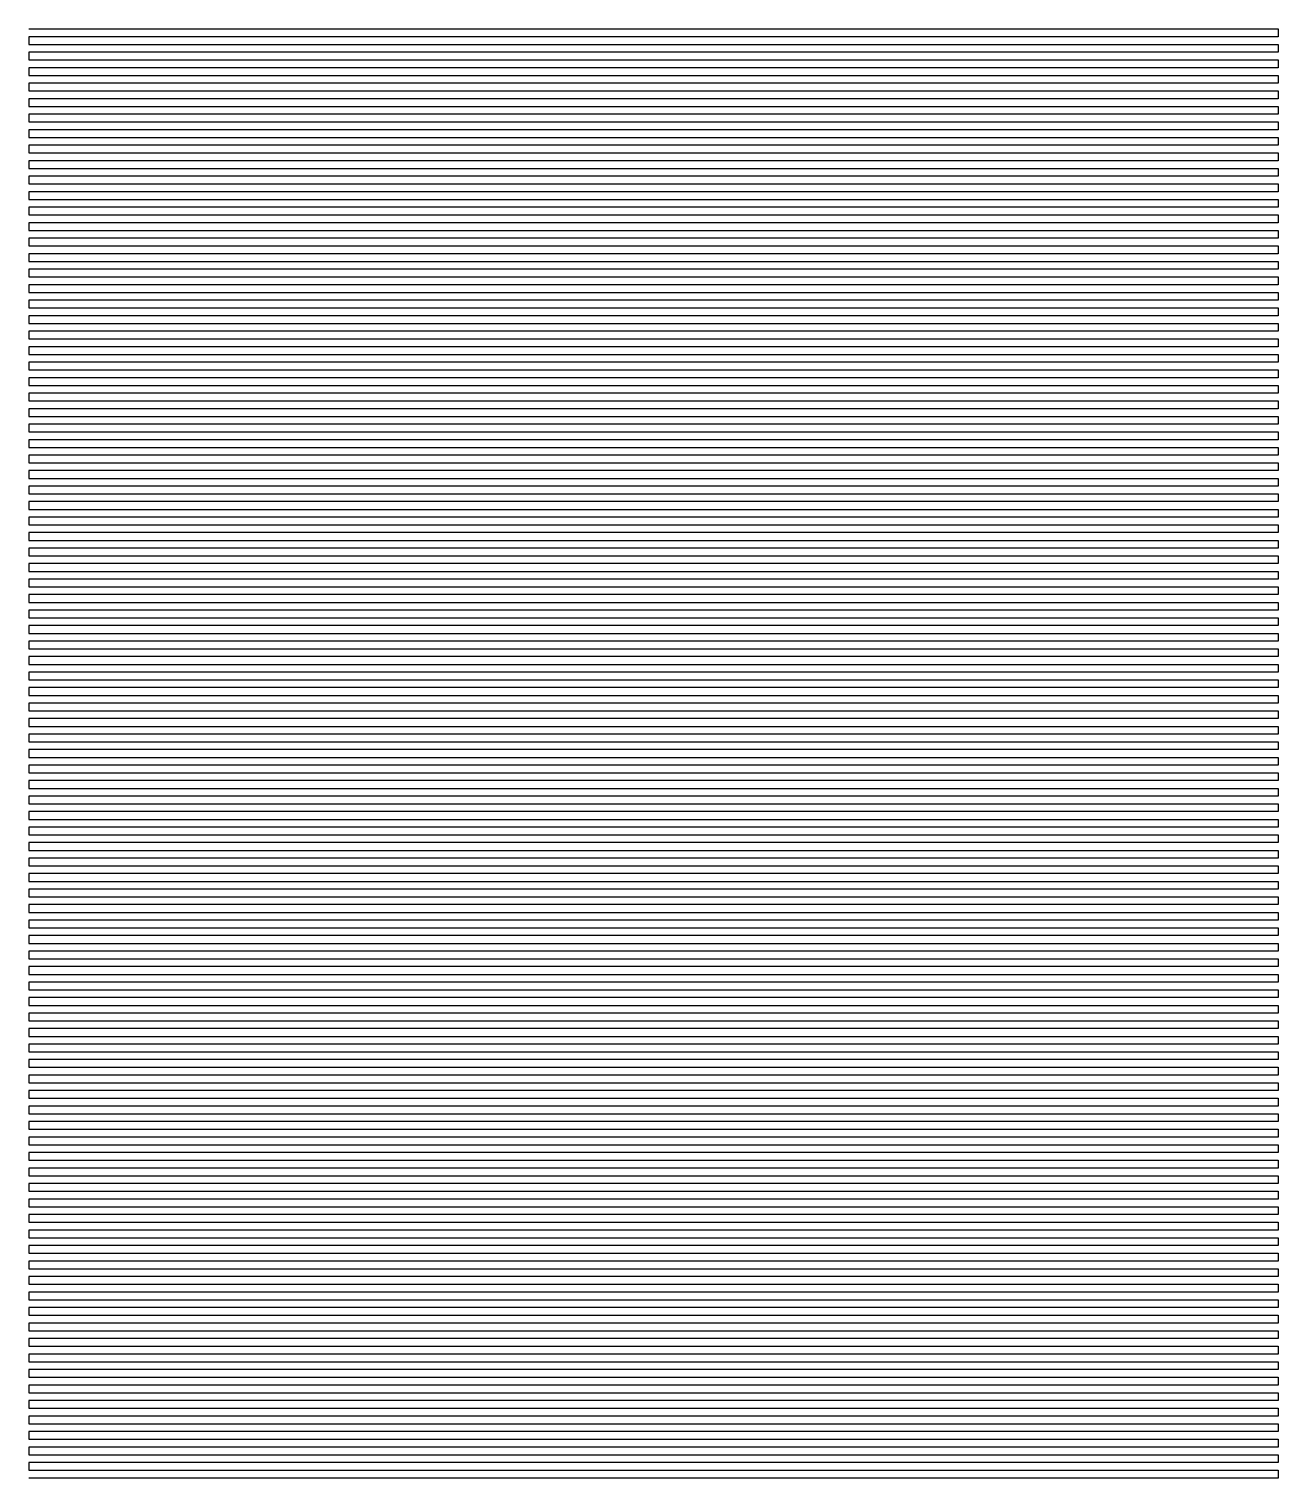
# Model space of a CAD drawing. Extents: x 20 to 170, y 60 to 234.
import ezdxf

# ---------------------------------------------------------------- set-up
doc = ezdxf.new("R2010")
doc.units = 0
doc.header["$LTSCALE"] = 0.000394
doc.layers.add('SPLINE', color=7, linetype='CONTINUOUS')

msp = doc.modelspace()

# ---------------------------------------------------------------- linework, layer by layer
at = {"layer": 'SPLINE', "color": 2}
msp.add_polyline3d([(20, 234.005997, -40), (27.905815, 234.005997, -40), (27.976707, 234.005997, -39.583485), (28.026337, 234.005997, -39.414444), (28.125626, 234.005997, -39.179585), (28.32177, 234.005997, -38.888344), (28.669207, 234.005997, -38.653568), (29.019009, 234.005997, -38.615948), (29.716219, 234.005997, -38.609688), (31.460461, 234.005997, -38.644108), (32.160057, 234.005997, -38.641029), (32.507484, 234.005997, -38.625347), (33.904289, 234.005997, -38.609688), (34.254089, 234.005997, -38.615948), (35.298748, 234.005997, -38.650387), (36.695564, 234.005997, -38.662949), (37.392784, 234.005997, -38.615948), (39.137024, 234.005997, -38.609688), (39.486828, 234.005997, -38.625347), (40.883621, 234.005997, -38.606567), (41.755745, 234.005997, -38.644108), (43.325081, 234.005997, -38.644108), (44.022324, 234.005997, -38.672329), (44.721901, 234.005997, -38.644108), (45.069336, 234.005997, -38.641029), (45.768921, 234.005997, -38.615948), (47.513161, 234.005997, -38.609688), (47.860573, 234.005997, -38.625347), (49.257393, 234.005997, -38.572128), (50.304405, 234.005997, -38.572128), (50.651855, 234.005997, -38.587769), (52.048649, 234.005997, -38.606567), (53.445454, 234.005997, -38.606567), (54.839912, 234.005997, -38.572128), (55.886955, 234.005997, -38.572128), (56.584152, 234.005997, -38.603428), (57.283749, 234.005997, -38.606567), (57.631187, 234.005997, -38.619068), (57.980968, 234.005997, -38.594028), (58.33073, 234.005997, -38.584648), (59.027981, 234.005997, -38.572128), (60.422421, 234.005997, -38.572128), (61.469463, 234.005997, -38.609688), (61.819225, 234.005997, -38.609688), (62.169041, 234.005997, -38.600307), (62.516464, 234.005997, -38.572128), (63.213684, 234.005997, -38.578388), (63.847099, 234.005997, -38.653568), (64.260712, 234.005997, -38.587769), (64.610489, 234.005997, -38.572128), (65.657524, 234.005997, -38.606567), (68.186432, 234.005997, -38.606567), (68.798584, 234.005997, -38.578388), (69.495804, 234.005997, -38.572128), (71.589844, 234.005997, -38.606567), (72.636856, 234.005997, -38.609688), (74.031273, 234.005997, -38.669147), (75.078308, 234.005997, -38.650387), (75.775528, 234.005997, -38.662949), (76.475098, 234.005997, -38.615948), (76.822556, 234.005997, -38.609688), (77.869568, 234.005997, -38.644108), (83.80188, 234.005997, -38.650387), (85.198715, 234.005997, -38.706764), (86.245674, 234.005997, -38.687984), (86.942947, 234.005997, -38.684864), (88.337387, 234.005997, -38.694244), (89.036949, 234.005997, -38.684864), (89.734177, 234.005997, -38.703625), (91.128647, 234.005997, -38.684864), (93.572441, 234.005997, -38.687984), (94.619499, 234.005997, -38.722404), (100.202026, 234.005997, -38.722404), (100.899231, 234.005997, -38.709885), (101.598816, 234.005997, -38.656647), (101.946259, 234.005997, -38.650387), (102.296021, 234.005997, -38.662949), (102.525269, 234.005997, -38.684864), (102.544197, 234.005997, -38.628529), (102.787651, 234.005997, -37.181812), (102.96962, 234.005997, -36.289452), (103.151619, 234.005997, -35.656956), (103.333603, 234.005997, -35.221676), (103.517967, 234.005997, -34.955536), (104.148994, 234.005997, -32.265808), (104.267181, 234.005997, -31.830587), (104.38298, 234.005997, -31.511169), (104.501137, 234.005997, -31.304529), (104.619339, 234.005997, -31.201189), (104.735138, 234.005997, -31.201189), (104.853348, 234.005997, -31.301369), (104.969139, 234.005997, -31.508009), (105.087288, 234.005997, -31.824287), (105.231468, 234.005997, -32.369106), (105.373268, 234.005997, -33.117504), (105.517448, 234.005997, -34.09758), (105.673454, 234.005997, -35.525436), (105.980713, 234.005997, -38.691105), (106.004326, 234.005997, -38.769363), (106.484116, 234.005997, -38.825745), (107.181343, 234.005997, -38.803844), (109.275375, 234.005997, -38.800705), (110.669815, 234.005997, -38.838264), (115.205338, 234.005997, -38.841385), (116.252342, 234.005997, -38.875843), (116.951927, 234.005997, -38.875843), (117.649132, 234.005997, -38.903984), (118.346367, 234.005997, -38.872746), (119.743164, 234.005997, -38.872746), (120.790184, 234.005997, -38.910263), (121.137634, 234.005997, -38.919704), (122.884216, 234.005997, -38.913445), (124.45356, 234.005997, -38.982346), (126.022949, 234.005997, -39.026123), (130.210983, 234.005997, -39.026123), (133.002243, 234.005997, -39.098145), (133.699463, 234.005997, -39.098145), (134.311584, 234.005997, -39.142025), (135.793518, 234.005997, -39.176445), (136.490738, 234.005997, -39.176445), (138.409912, 234.005997, -39.248505), (139.282013, 234.005997, -39.254704), (139.981598, 234.005997, -39.276646), (141.376038, 234.005997, -39.292305), (143.470093, 234.005997, -39.326744), (144.167267, 234.005997, -39.326744), (145.214264, 234.005997, -39.364285), (145.564087, 234.005997, -39.364285), (146.960876, 234.005997, -39.442604), (147.658051, 234.005997, -39.442604), (148.355347, 234.005997, -39.458244), (149.402374, 234.005997, -39.514645), (150.799225, 234.005997, -39.517765), (151.146545, 234.005997, -39.549065), (152.543411, 234.005997, -39.592903), (153.240616, 234.005997, -39.592903), (154.287689, 234.005997, -39.630444), (154.984909, 234.005997, -39.630444), (156.031906, 234.005997, -39.668064), (156.381668, 234.005997, -39.671165), (157.951065, 234.005997, -39.743225), (158.125931, 234.005997, -39.752605), (159.520386, 234.005997, -39.783924), (160.220016, 234.005997, -39.818344), (160.479965, 234.005997, -39.846523), (160.917206, 234.005997, -39.855904), (161.266983, 234.005997, -39.887245), (161.614441, 234.005997, -40), (170, 234.005997, -40), (170, 233.074875, -40), (161.614441, 233.074875, -40), (161.266983, 233.074875, -39.884125), (160.567474, 233.074875, -39.843403), (160.220016, 233.074875, -39.799564), (158.823166, 233.074875, -39.746346), (157.253815, 233.074875, -39.743225), (156.381668, 233.074875, -39.671165), (156.031906, 233.074875, -39.664925), (155.334702, 233.074875, -39.636745), (154.637451, 233.074875, -39.630444), (153.5905, 233.074875, -39.596024), (152.193665, 233.074875, -39.586643), (150.799225, 233.074875, -39.517765), (149.752167, 233.074875, -39.514645), (149.052597, 233.074875, -39.486423), (148.70517, 233.074875, -39.480164), (147.658051, 233.074875, -39.442604), (146.960876, 233.074875, -39.442604), (145.564087, 233.074875, -39.395603), (145.214264, 233.074875, -39.367443), (144.866852, 233.074875, -39.361183), (143.994751, 233.074875, -39.326744), (143.12262, 233.074875, -39.326744), (142.075592, 233.074875, -39.292305), (139.981598, 233.074875, -39.292305), (137.887543, 233.074875, -39.242226), (137.712662, 233.074875, -39.229664), (136.490738, 233.074875, -39.176445), (135.968384, 233.074875, -39.176445), (134.399063, 233.074875, -39.138905), (131.955276, 233.074875, -39.029243), (128.116913, 233.074875, -39.026123), (127.419716, 233.074875, -38.994823), (126.022949, 233.074875, -39.013645), (125.325691, 233.074875, -38.988544), (124.278687, 233.074875, -38.982346), (122.884216, 233.074875, -38.913445), (121.487434, 233.074875, -38.907166), (120.790184, 233.074875, -38.878944), (119.743164, 233.074875, -38.872746), (119.045952, 233.074875, -38.885223), (118.696159, 233.074875, -38.875843), (116.252342, 233.074875, -38.872746), (115.555077, 233.074875, -38.841385), (114.508072, 233.074875, -38.835144), (114.160637, 233.074875, -38.844524), (112.066635, 233.074875, -38.800705), (111.194519, 233.074875, -38.828884), (110.669815, 233.074875, -38.838264), (109.275375, 233.074875, -38.800705), (107.528755, 233.074875, -38.800705), (106.985176, 233.074875, -38.775623), (106.963905, 233.074875, -38.625347), (106.614113, 233.074875, -32.832584), (106.484116, 233.074875, -30.847351), (106.417931, 233.074875, -30.023853), (106.35173, 233.074875, -29.291115), (106.058693, 233.074875, -26.272644), (106.006676, 233.074875, -25.915667), (105.262192, 233.074875, -21.854418), (105.087288, 233.074875, -21.065399), (104.905312, 233.074875, -20.561241), (104.725693, 233.074875, -20.348322), (103.844101, 233.074875, -20.060244), (103.690521, 233.074875, -20.126003), (103.600677, 233.074875, -20.288803), (103.508484, 233.074875, -20.583181), (103.40213, 233.074875, -21.03092), (103.300484, 233.074875, -21.52566), (103.213058, 233.074875, -22.070498), (103.125633, 233.074875, -22.724895), (103.038177, 233.074875, -23.507772), (102.385864, 233.074875, -29.926773), (102.194405, 233.074875, -31.075909), (102.043137, 233.074875, -32.175007), (101.967545, 233.074875, -32.851322), (101.891891, 233.074875, -33.631023), (101.487755, 233.074875, -38.600307), (101.466476, 233.074875, -38.656647), (100.899231, 233.074875, -38.703625), (100.202026, 233.074875, -38.687984), (99.504791, 233.074875, -38.700485), (98.980072, 233.074875, -38.719284), (94.794373, 233.074875, -38.722404), (93.922264, 233.074875, -38.691105), (92.525436, 233.074875, -38.684864), (91.128647, 233.074875, -38.691105), (90.431442, 233.074875, -38.684864), (90.084, 233.074875, -38.656647), (89.734177, 233.074875, -38.650387), (88.337387, 233.074875, -38.687984), (86.245674, 233.074875, -38.684864), (85.54612, 233.074875, -38.694244), (85.198715, 233.074875, -38.684864), (84.848915, 233.074875, -38.684864), (83.80188, 233.074875, -38.650387), (82.754852, 233.074875, -38.650387), (82.057632, 233.074875, -38.637848), (81.360413, 233.074875, -38.609688), (79.963608, 233.074875, -38.644108), (78.91658, 233.074875, -38.644108), (77.869568, 233.074875, -38.609688), (77.172318, 233.074875, -38.606567), (75.775528, 233.074875, -38.650387), (74.031273, 233.074875, -38.641029), (72.287033, 233.074875, -38.572128), (71.589844, 233.074875, -38.584648), (71.06514, 233.074875, -38.606567), (66.704536, 233.074875, -38.606567), (65.657524, 233.074875, -38.572128), (64.260712, 233.074875, -38.572128), (63.913273, 233.074875, -38.590908), (63.563454, 233.074875, -38.622208), (62.866261, 233.074875, -38.606567), (61.122002, 233.074875, -38.606567), (59.375408, 233.074875, -38.537689), (59.027981, 233.074875, -38.534527), (57.631187, 233.074875, -38.572128), (56.236717, 233.074875, -38.587769), (55.886955, 233.074875, -38.572128), (52.048649, 233.074875, -38.572128), (48.560173, 233.074875, -38.575249), (47.860573, 233.074875, -38.603428), (44.022324, 233.074875, -38.609688), (42.627861, 233.074875, -38.644108), (41.580833, 233.074875, -38.609688), (38.092358, 233.074875, -38.606567), (35.298748, 233.074875, -38.644108), (33.904289, 233.074875, -38.606567), (33.554504, 233.074875, -38.606567), (32.507484, 233.074875, -38.619068), (31.113033, 233.074875, -38.572128), (30.415813, 233.074875, -38.584648), (29.368792, 233.074875, -38.572128), (29.019009, 233.074875, -38.575249), (28.669207, 233.074875, -38.615948), (28.32177, 233.074875, -38.847664), (28.125626, 233.074875, -39.142025), (28.026337, 233.074875, -39.376865), (27.976707, 233.074875, -39.545925), (27.929451, 233.074875, -39.818344), (27.905815, 233.074875, -40), (20, 233.074875, -40), (20, 232.143631, -40), (27.905815, 232.143631, -40), (27.929451, 232.143631, -39.799564), (27.976707, 232.143631, -39.527145), (28.026337, 232.143631, -39.358086), (28.125626, 232.143631, -39.123245), (28.32177, 232.143631, -38.828884), (28.669207, 232.143631, -38.594028), (29.019009, 232.143631, -38.572128), (32.507484, 232.143631, -38.572128), (34.254089, 232.143631, -38.606567), (34.951309, 232.143631, -38.628529), (35.126213, 232.143631, -38.641029), (36.345772, 232.143631, -38.641029), (36.695564, 232.143631, -38.628529), (38.092358, 232.143631, -38.606567), (38.789589, 232.143631, -38.619068), (39.137024, 232.143631, -38.606567), (41.930641, 232.143631, -38.609688), (42.278061, 232.143631, -38.625347), (42.627861, 232.143631, -38.625347), (42.975304, 232.143631, -38.615948), (46.466133, 232.143631, -38.606567), (49.257393, 232.143631, -38.572128), (54.317574, 232.143631, -38.569008), (54.839912, 232.143631, -38.550209), (55.537144, 232.143631, -38.537689), (56.236717, 232.143631, -38.559589), (56.933956, 232.143631, -38.537689), (60.249893, 232.143631, -38.537689), (60.772232, 232.143631, -38.572128), (61.122002, 232.143631, -38.594028), (62.169041, 232.143631, -38.606567), (62.516464, 232.143631, -38.603428), (63.213684, 232.143631, -38.578388), (65.832436, 232.143631, -38.572128), (66.007317, 232.143631, -38.575249), (67.401756, 232.143631, -38.572128), (68.798584, 232.143631, -38.606567), (70.193024, 232.143631, -38.572128), (70.890259, 232.143631, -38.600307), (71.589844, 232.143631, -38.572128), (72.984268, 232.143631, -38.572128), (76.475098, 232.143631, -38.606567), (77.172318, 232.143631, -38.606567), (77.869568, 232.143631, -38.584648), (78.569153, 232.143631, -38.572128), (79.963608, 232.143631, -38.644108), (81.010605, 232.143631, -38.606567), (82.057632, 232.143631, -38.615948), (82.754852, 232.143631, -38.644108), (83.80188, 232.143631, -38.650387), (84.15168, 232.143631, -38.659767), (85.89592, 232.143631, -38.684864), (88.337387, 232.143631, -38.684864), (89.384407, 232.143631, -38.644108), (90.431442, 232.143631, -38.653568), (91.478409, 232.143631, -38.706764), (91.828232, 232.143631, -38.722404), (98.457794, 232.143631, -38.722404), (99.504791, 232.143631, -38.687984), (100.402901, 232.143631, -38.684864), (100.703033, 232.143631, -38.691105), (101.511368, 232.143631, -28.686817), (101.612976, 232.143631, -26.432304), (101.653183, 232.143631, -25.696466), (101.714592, 232.143631, -24.67569), (101.778442, 232.143631, -23.795792), (101.839905, 232.143631, -23.028654), (101.924973, 232.143631, -22.136238), (102.312599, 232.143631, -18.325529), (102.369316, 232.143631, -18.018669), (102.442558, 232.143631, -17.808891), (102.558388, 232.143631, -17.614771), (102.671844, 232.143631, -17.489511), (103.364334, 232.143631, -16.897713), (103.690521, 232.143631, -16.744253), (103.865402, 232.143631, -16.756813), (104.839165, 232.143631, -17.013573), (105.087288, 232.143631, -17.166973), (105.304741, 232.143631, -17.433111), (105.524536, 232.143631, -17.843349), (105.959435, 232.143631, -18.857847), (106.046883, 232.143631, -19.067627), (106.089424, 232.143631, -19.227325), (106.5597, 232.143631, -21.785538), (106.68969, 232.143631, -22.615376), (106.770119, 232.143631, -23.263514), (106.848091, 232.143631, -24.07139), (106.89772, 232.143631, -24.697588), (107.748581, 232.143631, -38.800705), (108.575783, 232.143631, -38.772545), (109.275375, 232.143631, -38.759983), (109.972603, 232.143631, -38.788204), (110.669815, 232.143631, -38.835144), (110.932121, 232.143631, -38.828884), (111.716835, 232.143631, -38.800705), (112.76387, 232.143631, -38.803844), (113.461075, 232.143631, -38.835144), (114.857872, 232.143631, -38.835144), (116.252342, 232.143631, -38.872746), (120.440422, 232.143631, -38.872746), (121.837189, 232.143631, -38.907166), (122.884216, 232.143631, -38.913445), (124.628479, 232.143631, -38.982346), (125.675514, 232.143631, -38.988544), (126.022949, 232.143631, -39.004204), (126.372711, 232.143631, -39.004204), (126.722458, 232.143631, -38.988544), (128.116913, 232.143631, -38.988544), (129.164001, 232.143631, -39.026123), (131.605392, 232.143631, -39.026123), (133.002243, 232.143631, -39.069984), (134.399063, 232.143631, -39.138905), (135.793518, 232.143631, -39.173325), (137.190353, 232.143631, -39.176445), (138.584793, 232.143631, -39.282925), (140.503967, 232.143631, -39.298584), (141.028595, 232.143631, -39.292305), (142.772888, 232.143631, -39.292305), (143.470093, 232.143631, -39.317345), (143.994751, 232.143631, -39.358086), (144.167267, 232.143631, -39.364285), (145.564087, 232.143631, -39.364285), (145.913879, 232.143631, -39.376865), (146.786011, 232.143631, -39.442604), (147.658051, 232.143631, -39.442604), (148.355347, 232.143631, -39.464504), (149.752167, 232.143631, -39.492725), (151.146545, 232.143631, -39.542805), (152.543411, 232.143631, -39.564724), (153.240616, 232.143631, -39.592903), (153.937836, 232.143631, -39.592903), (155.334702, 232.143631, -39.633625), (156.031906, 232.143631, -39.633625), (156.381668, 232.143631, -39.652405), (156.903992, 232.143631, -39.715004), (157.428696, 232.143631, -39.746346), (158.823166, 232.143631, -39.746346), (160.220016, 232.143631, -39.799564), (160.567474, 232.143631, -39.843403), (161.266983, 232.143631, -39.887245), (161.614441, 232.143631, -40), (170, 232.143631, -40), (170, 231.212433, -40), (161.614441, 231.212433, -40), (161.266983, 231.212433, -39.868484), (160.917206, 231.212433, -39.855904), (159.520386, 231.212433, -39.783924), (158.998032, 231.212433, -39.783924), (158.125931, 231.212433, -39.749424), (157.428696, 231.212433, -39.746346), (156.729111, 231.212433, -39.677464), (156.381668, 231.212433, -39.633625), (155.334702, 231.212433, -39.630444), (153.240616, 231.212433, -39.580364), (152.543411, 231.212433, -39.558464), (151.843811, 231.212433, -39.552185), (151.146545, 231.212433, -39.545925), (150.449341, 231.212433, -39.508385), (149.752167, 231.212433, -39.483284), (148.355347, 231.212433, -39.467686), (147.658051, 231.212433, -39.442604), (146.960876, 231.212433, -39.442604), (145.564087, 231.212433, -39.364285), (144.167267, 231.212433, -39.364285), (143.994751, 231.212433, -39.358086), (143.12262, 231.212433, -39.292305), (139.282013, 231.212433, -39.292305), (138.93454, 231.212433, -39.276646), (137.190353, 231.212433, -39.176445), (136.490738, 231.212433, -39.176445), (135.443756, 231.212433, -39.138905), (134.74646, 231.212433, -39.138905), (134.399063, 231.212433, -39.116943), (133.002243, 231.212433, -39.063725), (132.305008, 231.212433, -39.069984), (131.955276, 231.212433, -39.082523), (131.780304, 231.212433, -39.082523), (131.257965, 231.212433, -39.041805), (130.908203, 231.212433, -39.026123), (129.164001, 231.212433, -39.026123), (128.116913, 231.212433, -38.988544), (127.419716, 231.212433, -38.994823), (127.069977, 231.212433, -38.988544), (126.722458, 231.212433, -38.991703), (126.19783, 231.212433, -39.013645), (125.325691, 231.212433, -38.988544), (124.628479, 231.212433, -38.982346), (124.45356, 231.212433, -38.976044), (123.581482, 231.212433, -38.919704), (121.837189, 231.212433, -38.907166), (120.440422, 231.212433, -38.872746), (116.252342, 231.212433, -38.872746), (115.032784, 231.212433, -38.869564), (114.160637, 231.212433, -38.803844), (113.461075, 231.212433, -38.806965), (112.938751, 231.212433, -38.819485), (112.066635, 231.212433, -38.800705), (111.019638, 231.212433, -38.822624), (109.275375, 231.212433, -38.759983), (107.944725, 231.212433, -38.759983), (107.923462, 231.212433, -38.725544), (107.528755, 231.212433, -30.286871), (107.093887, 231.212433, -20.504902), (107.048996, 231.212433, -19.603106), (107.02771, 231.212433, -19.437105), (107.006432, 231.212433, -19.321285), (106.831551, 231.212433, -18.773327), (106.722839, 231.212433, -18.541607), (105.905067, 231.212433, -16.647213), (105.805771, 231.212433, -16.312155), (105.62616, 231.212433, -15.829955), (105.446526, 231.212433, -15.488637), (105.087288, 231.212433, -15.084699), (104.822586, 231.212433, -14.956318), (104.529518, 231.212433, -14.887438), (104.236488, 231.212433, -14.881158), (103.626678, 231.212433, -14.981379), (103.293419, 231.212433, -15.125438), (102.960167, 231.212433, -15.466718), (102.648178, 231.212433, -15.939515), (102.104607, 231.212433, -16.406075), (101.913139, 231.212433, -16.609632), (101.724106, 231.212433, -16.913353), (101.627167, 231.212433, -17.141912), (101.579926, 231.212433, -17.311031), (101.532639, 231.212433, -17.599131), (101.511368, 231.212433, -18.043709), (100.710129, 231.212433, -37.322731), (100.691261, 231.212433, -37.620209), (100.665237, 231.212433, -37.892628), (100.594322, 231.212433, -38.569008), (100.573067, 231.212433, -38.694244), (100.038918, 231.212433, -38.684864), (98.107971, 231.212433, -38.722404), (92.875259, 231.212433, -38.722404), (92.700378, 231.212433, -38.709885), (92.175705, 231.212433, -38.650387), (91.828232, 231.212433, -38.615948), (91.128647, 231.212433, -38.641029), (85.54612, 231.212433, -38.650387), (84.15168, 231.212433, -38.637848), (83.452057, 231.212433, -38.609688), (82.754852, 231.212433, -38.622208), (81.360413, 231.212433, -38.572128), (80.660812, 231.212433, -38.594028), (79.963608, 231.212433, -38.584648), (79.613831, 231.212433, -38.572128), (78.91658, 231.212433, -38.572128), (76.475098, 231.212433, -38.590908), (75.775528, 231.212433, -38.572128), (63.258587, 231.212433, -38.572128), (63.237324, 231.212433, -38.415569), (62.866261, 231.212433, -31.730387), (62.76226, 231.212433, -30.017572), (62.679543, 231.212433, -28.887217), (62.599182, 231.212433, -27.913359), (62.516464, 231.212433, -27.083603), (62.431377, 231.212433, -26.357204), (62.348679, 231.212433, -25.746586), (62.263557, 231.212433, -25.248728), (62.178463, 231.212433, -24.854208), (62.093418, 231.212433, -24.56295), (62.010677, 231.212433, -24.36569), (61.925598, 231.212433, -24.265471), (61.8405, 231.212433, -24.25609), (61.122002, 231.212433, -24.63497), (60.968399, 231.212433, -24.703848), (60.947113, 231.212433, -24.703848), (60.859669, 231.212433, -24.750828), (60.772232, 231.212433, -24.894888), (60.630421, 231.212433, -25.333246), (60.488625, 231.212433, -26.044004), (59.800831, 231.212433, -30.336971), (59.611755, 231.212433, -30.822311), (59.425049, 231.212433, -31.630167), (59.330517, 231.212433, -32.178127), (59.238323, 231.212433, -32.832584), (59.143803, 231.212433, -33.612244), (59.049282, 231.212433, -34.542198), (58.699451, 231.212433, -38.449989), (58.678188, 231.212433, -38.534527), (57.631187, 231.212433, -38.534527), (56.236717, 231.212433, -38.550209), (55.886955, 231.212433, -38.534527), (54.839912, 231.212433, -38.534527), (53.445454, 231.212433, -38.587769), (53.095692, 231.212433, -38.572128), (49.257393, 231.212433, -38.572128), (46.11636, 231.212433, -38.606567), (45.069336, 231.212433, -38.572128), (44.721901, 231.212433, -38.587769), (44.242104, 231.212433, -38.644108), (43.674873, 231.212433, -38.578388), (43.325081, 231.212433, -38.572128), (42.975304, 231.212433, -38.575249), (42.278061, 231.212433, -38.603428), (38.789589, 231.212433, -38.606567), (37.742561, 231.212433, -38.572128), (37.392784, 231.212433, -38.575249), (36.695564, 231.212433, -38.625347), (36.345772, 231.212433, -38.625347), (35.998344, 231.212433, -38.615948), (35.298748, 231.212433, -38.615948), (34.951309, 231.212433, -38.625347), (33.904289, 231.212433, -38.587769), (33.207077, 231.212433, -38.572128), (29.019009, 231.212433, -38.572128), (28.669207, 231.212433, -38.594028), (28.32177, 231.212433, -38.828884), (28.125626, 231.212433, -39.123245), (28.026337, 231.212433, -39.358086), (27.976707, 231.212433, -39.527145), (27.929451, 231.212433, -39.799564), (27.905815, 231.212433, -40), (20, 231.212433, -40), (20, 230.28363, -40), (27.905815, 230.28363, -40), (27.929451, 230.28363, -39.799564), (27.976707, 230.28363, -39.527145), (28.026337, 230.28363, -39.358086), (28.125626, 230.28363, -39.123245), (28.32177, 230.28363, -38.828884), (28.669207, 230.28363, -38.594028), (29.019009, 230.28363, -38.572128), (30.415813, 230.28363, -38.572128), (31.113033, 230.28363, -38.590908), (32.507484, 230.28363, -38.572128), (33.379604, 230.28363, -38.606567), (34.254089, 230.28363, -38.606567), (34.601509, 230.28363, -38.615948), (36.695564, 230.28363, -38.609688), (38.092358, 230.28363, -38.572128), (38.789589, 230.28363, -38.584648), (39.486828, 230.28363, -38.572128), (39.836601, 230.28363, -38.575249), (40.358929, 230.28363, -38.594028), (40.883621, 230.28363, -38.578388), (41.580833, 230.28363, -38.575249), (42.278061, 230.28363, -38.600307), (42.975304, 230.28363, -38.572128), (43.674873, 230.28363, -38.572128), (44.022324, 230.28363, -38.584648), (44.372093, 230.28363, -38.578388), (44.721901, 230.28363, -38.572128), (45.768921, 230.28363, -38.575249), (46.466133, 230.28363, -38.606567), (49.257393, 230.28363, -38.572128), (53.445454, 230.28363, -38.572128), (54.142704, 230.28363, -38.565849), (54.839912, 230.28363, -38.534527), (57.893524, 230.28363, -38.534527), (57.914795, 230.28363, -38.525127), (58.713642, 230.28363, -29.579195), (58.767998, 230.28363, -28.564716), (58.831818, 230.28363, -27.478161), (58.897991, 230.28363, -26.585762), (58.961807, 230.28363, -25.827986), (59.027981, 230.28363, -25.173548), (59.124886, 230.28363, -24.33127), (59.245419, 230.28363, -23.492052), (59.545582, 230.28363, -21.616478), (59.60466, 230.28363, -21.34096), (59.694469, 230.28363, -21.09672), (60.422421, 230.28363, -19.465305), (60.609135, 230.28363, -19.136545), (60.793499, 230.28363, -18.958067), (60.980209, 230.28363, -18.914248), (61.164562, 230.28363, -19.008167), (61.819225, 230.28363, -19.618765), (62.126503, 230.28363, -19.715803), (62.417187, 230.28363, -20.069643), (62.561363, 230.28363, -20.357721), (62.70792, 230.28363, -20.742842), (62.85207, 230.28363, -21.250099), (62.99625, 230.28363, -21.926437), (63.272762, 230.28363, -23.507772), (63.296432, 230.28363, -23.667452), (63.317684, 230.28363, -23.889732), (63.799843, 230.28363, -32.591442), (64.151993, 230.28363, -38.321629), (64.173248, 230.28363, -38.572128), (79.963608, 230.28363, -38.572128), (80.660812, 230.28363, -38.578388), (81.010605, 230.28363, -38.572128), (82.754852, 230.28363, -38.572128), (84.848915, 230.28363, -38.609688), (85.54612, 230.28363, -38.619068), (86.245674, 230.28363, -38.644108), (88.337387, 230.28363, -38.644108), (89.734177, 230.28363, -38.609688), (90.431442, 230.28363, -38.637848), (90.606323, 230.28363, -38.653568), (90.781204, 230.28363, -38.653568), (91.128647, 230.28363, -38.622208), (91.828232, 230.28363, -38.606567), (92.525436, 230.28363, -38.641029), (92.875259, 230.28363, -38.669147), (93.572441, 230.28363, -38.650387), (94.619499, 230.28363, -38.706764), (95.316696, 230.28363, -38.687984), (95.666496, 230.28363, -38.691105), (96.013939, 230.28363, -38.703625), (97.410728, 230.28363, -38.687984), (98.107971, 230.28363, -38.684864), (98.807556, 230.28363, -38.656647), (99.154991, 230.28363, -38.650387), (99.504791, 230.28363, -38.662949), (99.788406, 230.28363, -38.687984), (99.809669, 230.28363, -38.637848), (100.575447, 230.28363, -31.379669), (100.627441, 230.28363, -30.484131), (100.707771, 230.28363, -28.780737), (100.771591, 230.28363, -27.57522), (100.944145, 230.28363, -24.719528), (101.428642, 230.28363, -17.182613), (101.449921, 230.28363, -16.972853), (101.535004, 230.28363, -16.540735), (101.620064, 230.28363, -16.274595), (101.726456, 230.28363, -16.036594), (101.787918, 230.28363, -15.923895), (102.730919, 230.28363, -14.4679), (102.993263, 230.28363, -14.161001), (103.343056, 230.28363, -13.951201), (103.690521, 230.28363, -13.866682), (103.952827, 230.28363, -13.822802), (104.215202, 230.28363, -13.663162), (104.390083, 230.28363, -13.581723), (104.737526, 230.28363, -13.531623), (105.087288, 230.28363, -13.631822), (105.437111, 230.28363, -13.907362), (105.784515, 230.28363, -14.33322), (105.959435, 230.28363, -14.608779), (106.134315, 230.28363, -15.112878), (106.484116, 230.28363, -16.277735), (106.940224, 230.28363, -17.880869), (107.481514, 230.28363, -18.914248), (107.646965, 230.28363, -19.302465), (107.732048, 230.28363, -19.565525), (107.814728, 230.28363, -19.941263), (107.836014, 230.28363, -20.219963), (108.698677, 230.28363, -38.759983), (110.322403, 230.28363, -38.759983), (112.066635, 230.28363, -38.825745), (114.160637, 230.28363, -38.800705), (114.857872, 230.28363, -38.813244), (115.9049, 230.28363, -38.869564), (120.440422, 230.28363, -38.872746), (121.837189, 230.28363, -38.907166), (123.231659, 230.28363, -38.910263), (124.80336, 230.28363, -38.988544), (125.325691, 230.28363, -38.988544), (126.022949, 230.28363, -39.013645), (127.419716, 230.28363, -38.991703), (127.767159, 230.28363, -39.007324), (128.814178, 230.28363, -38.988544), (129.861221, 230.28363, -38.988544), (130.210983, 230.28363, -38.994823), (131.955276, 230.28363, -39.069984), (133.699463, 230.28363, -39.063725), (134.049271, 230.28363, -39.076244), (134.399063, 230.28363, -39.107544), (137.190353, 230.28363, -39.176445), (138.584793, 230.28363, -39.223404), (141.376038, 230.28363, -39.292305), (143.12262, 230.28363, -39.295425), (145.214264, 230.28363, -39.383125), (145.738998, 230.28363, -39.426945), (146.261383, 230.28363, -39.442604), (146.960876, 230.28363, -39.442604), (148.530289, 230.28363, -39.473885), (149.577255, 230.28363, -39.508385), (149.752167, 230.28363, -39.514645), (150.799225, 230.28363, -39.517765), (152.543411, 230.28363, -39.592903), (154.287689, 230.28363, -39.596024), (154.637451, 230.28363, -39.617905), (155.334702, 230.28363, -39.633625), (156.381668, 230.28363, -39.633625), (157.428696, 230.28363, -39.727543), (160.220016, 230.28363, -39.796444), (160.917206, 230.28363, -39.855904), (161.266983, 230.28363, -39.868484), (161.614441, 230.28363, -40), (170, 230.28363, -40), (170, 229.352356, -40), (161.614441, 229.352356, -40), (161.266983, 229.352356, -39.884125), (160.917206, 229.352356, -39.830864), (160.567474, 229.352356, -39.802685), (158.823166, 229.352356, -39.746346), (158.125931, 229.352356, -39.746346), (157.428696, 229.352356, -39.721283), (156.381668, 229.352356, -39.646103), (156.031906, 229.352356, -39.630444), (154.984909, 229.352356, -39.627365), (154.287689, 229.352356, -39.599144), (153.240616, 229.352356, -39.592903), (152.193665, 229.352356, -39.558464), (151.496399, 229.352356, -39.558464), (150.799225, 229.352356, -39.517765), (149.752167, 229.352356, -39.517765), (148.180435, 229.352356, -39.477043), (148.005554, 229.352356, -39.461384), (146.960876, 229.352356, -39.417564), (145.913879, 229.352356, -39.401905), (145.214264, 229.352356, -39.345524), (144.866852, 229.352356, -39.329865), (144.167267, 229.352356, -39.326744), (142.772888, 229.352356, -39.292305), (141.376038, 229.352356, -39.292305), (137.53772, 229.352356, -39.176445), (136.8405, 229.352356, -39.176445), (135.793518, 229.352356, -39.138905), (134.399063, 229.352356, -39.116943), (134.049271, 229.352356, -39.104404), (133.002243, 229.352356, -39.098145), (131.605392, 229.352356, -39.048084), (130.210983, 229.352356, -38.988544), (128.466782, 229.352356, -38.988544), (127.767159, 229.352356, -39.010506), (127.069977, 229.352356, -38.988544), (126.022949, 229.352356, -39.004204), (125.675514, 229.352356, -38.988544), (125.325691, 229.352356, -38.988544), (123.231659, 229.352356, -38.910263), (121.837189, 229.352356, -38.907166), (120.440422, 229.352356, -38.872746), (119.743164, 229.352356, -38.872746), (119.045952, 229.352356, -38.844524), (117.649132, 229.352356, -38.869564), (116.252342, 229.352356, -38.872746), (115.555077, 229.352356, -38.841385), (115.120232, 229.352356, -38.835144), (113.461075, 229.352356, -38.769363), (113.113632, 229.352356, -38.759983), (112.76387, 229.352356, -38.763084), (112.066635, 229.352356, -38.800705), (110.669815, 229.352356, -38.759983), (108.816872, 229.352356, -38.759983), (108.795616, 229.352356, -38.669147), (108.393806, 229.352356, -30.058332), (107.921082, 229.352356, -19.130245), (107.878517, 229.352356, -18.695047), (107.79586, 229.352356, -18.234749), (107.769844, 229.352356, -18.118889), (106.852798, 229.352356, -14.871799), (106.729935, 229.352356, -14.49292), (106.484116, 229.352356, -14.007561), (106.396645, 229.352356, -13.888622), (105.784515, 229.352356, -13.143344), (105.437111, 229.352356, -12.858425), (105.087288, 229.352356, -12.730065), (104.390083, 229.352356, -12.701865), (104.040253, 229.352356, -12.820825), (102.993263, 229.352356, -13.462723), (102.709663, 229.352356, -13.782122), (101.78083, 229.352356, -15.325797), (101.608269, 229.352356, -15.654596), (101.532639, 229.352356, -15.870655), (101.459381, 229.352356, -16.205715), (100.922867, 229.352356, -20.260683), (100.757401, 229.352356, -21.607098), (100.686523, 229.352356, -22.277136), (100.613251, 229.352356, -23.031794), (100.52108, 229.352356, -23.917952), (100.471428, 229.352356, -24.56921), (99.856972, 229.352356, -34.26038), (99.592247, 229.352356, -37.783028), (99.221169, 229.352356, -38.628529), (99.199883, 229.352356, -38.644108), (97.933083, 229.352356, -38.684864), (94.794373, 229.352356, -38.684864), (93.922264, 229.352356, -38.650387), (93.222641, 229.352356, -38.650387), (92.525436, 229.352356, -38.659767), (92.175705, 229.352356, -38.650387), (91.828232, 229.352356, -38.644108), (90.781204, 229.352356, -38.606567), (85.54612, 229.352356, -38.606567), (84.15168, 229.352356, -38.587769), (83.80188, 229.352356, -38.572128), (71.589844, 229.352356, -38.572128), (70.890259, 229.352356, -38.559589), (70.193024, 229.352356, -38.534527), (69.495804, 229.352356, -38.534527), (68.798584, 229.352356, -38.550209), (68.27388, 229.352356, -38.569008), (65.047729, 229.352356, -38.572128), (65.024094, 229.352356, -38.393608), (64.844467, 229.352356, -36.602531), (64.218185, 229.352356, -26.501225), (64.154343, 229.352356, -25.561846), (64.088173, 229.352356, -24.769629), (64.043259, 229.352356, -24.46277), (63.213684, 229.352356, -19.731483), (63.140427, 229.352356, -19.340065), (63.06715, 229.352356, -19.045727), (62.920616, 229.352356, -18.710648), (62.625175, 229.352356, -18.313049), (62.036671, 229.352356, -17.765051), (61.753075, 229.352356, -17.376791), (61.436378, 229.352356, -17.051153), (61.122002, 229.352356, -16.907093), (60.826584, 229.352356, -16.894573), (60.531136, 229.352356, -17.001013), (60.018269, 229.352356, -17.314131), (59.833927, 229.352356, -17.461311), (59.687374, 229.352356, -17.649191), (59.540871, 229.352356, -17.956049), (59.224144, 229.352356, -18.663727), (59.027981, 229.352356, -19.211685), (58.89325, 229.352356, -19.731483), (58.760906, 229.352356, -20.464182), (58.727818, 229.352356, -20.727201), (58.661652, 229.352356, -21.870098), (57.959698, 229.352356, -36.229973), (57.940788, 229.352356, -36.505512), (57.763504, 229.352356, -38.484447), (57.739895, 229.352356, -38.534527), (52.048649, 229.352356, -38.534527), (50.651855, 229.352356, -38.565849), (44.721901, 229.352356, -38.572128), (43.892323, 229.352356, -38.606567), (43.325081, 229.352356, -38.572128), (41.580833, 229.352356, -38.572128), (40.883621, 229.352356, -38.578388), (38.439804, 229.352356, -38.572128), (36.695564, 229.352356, -38.590908), (36.52066, 229.352356, -38.603428), (33.554504, 229.352356, -38.606567), (32.507484, 229.352356, -38.572128), (29.019009, 229.352356, -38.572128), (28.669207, 229.352356, -38.594028), (28.32177, 229.352356, -38.828884), (28.125626, 229.352356, -39.123245), (28.026337, 229.352356, -39.358086), (27.976707, 229.352356, -39.527145), (27.929451, 229.352356, -39.799564), (27.905815, 229.352356, -40), (20, 229.352356, -40), (20, 228.421204, -40), (27.905815, 228.421204, -40), (27.929451, 228.421204, -39.799564), (27.976707, 228.421204, -39.527145), (28.026337, 228.421204, -39.358086), (28.125626, 228.421204, -39.123245), (28.32177, 228.421204, -38.828884), (28.669207, 228.421204, -38.594028), (29.019009, 228.421204, -38.572128), (32.507484, 228.421204, -38.572128), (33.904289, 228.421204, -38.641029), (36.695564, 228.421204, -38.572128), (37.217873, 228.421204, -38.578388), (37.742561, 228.421204, -38.572128), (39.836601, 228.421204, -38.575249), (40.184036, 228.421204, -38.590908), (42.278061, 228.421204, -38.572128), (47.860573, 228.421204, -38.572128), (49.954624, 228.421204, -38.534527), (56.236717, 228.421204, -38.528309), (56.97649, 228.421204, -38.500088), (57.00013, 228.421204, -38.374847), (57.784786, 228.421204, -29.654375), (57.84153, 228.421204, -28.552156), (57.90062, 228.421204, -27.5846), (57.978596, 228.421204, -26.529385), (58.588379, 228.421204, -18.873487), (58.654564, 228.421204, -18.259769), (58.741989, 228.421204, -17.718111), (58.760906, 228.421204, -17.614771), (58.89325, 228.421204, -17.195173), (59.027981, 228.421204, -16.950953), (59.375408, 228.421204, -16.572075), (59.72522, 228.421204, -16.352835), (60.074982, 228.421204, -16.136835), (60.249893, 228.421204, -16.049135), (60.422421, 228.421204, -15.989655), (61.122002, 228.421204, -15.914495), (61.469463, 228.421204, -16.014675), (61.819225, 228.421204, -16.258915), (62.169041, 228.421204, -16.722353), (62.870987, 228.421204, -17.696171), (62.998604, 228.421204, -17.921629), (63.128616, 228.421204, -18.272329), (63.913273, 228.421204, -21.17182), (64.043259, 228.421204, -21.707277), (64.064529, 228.421204, -21.816837), (64.14254, 228.421204, -22.377356), (64.972122, 228.421204, -30.158493), (65.047729, 228.421204, -30.966309), (65.811157, 228.421204, -38.525127), (65.82534, 228.421204, -38.572128), (68.098999, 228.421204, -38.572128), (68.798584, 228.421204, -38.540787), (69.845596, 228.421204, -38.534527), (70.193024, 228.421204, -38.534527), (71.589844, 228.421204, -38.572128), (83.80188, 228.421204, -38.572128), (84.15168, 228.421204, -38.587769), (85.54612, 228.421204, -38.606567), (91.828232, 228.421204, -38.609688), (92.525436, 228.421204, -38.637848), (93.922264, 228.421204, -38.656647), (94.619499, 228.421204, -38.672329), (95.316696, 228.421204, -38.650387), (96.363731, 228.421204, -38.650387), (97.410728, 228.421204, -38.684864), (98.7201, 228.421204, -38.684864), (98.741379, 228.421204, -38.575249), (98.932838, 228.421204, -36.86869), (98.956444, 228.421204, -36.621372), (99.547295, 228.421204, -28.837097), (99.613495, 228.421204, -28.160759), (99.788406, 228.421204, -26.595142), (100.528175, 228.421204, -20.473581), (100.639275, 228.421204, -19.753384), (100.769264, 228.421204, -18.964327), (100.922867, 228.421204, -18.187769), (101.492439, 228.421204, -15.476097), (101.598816, 228.421204, -15.134818), (101.686241, 228.421204, -14.946959), (101.946259, 228.421204, -14.50858), (102.645813, 228.421204, -13.484663), (102.993263, 228.421204, -13.115164), (103.343056, 228.421204, -12.877165), (104.040253, 228.421204, -12.404366), (104.390083, 228.421204, -12.301046), (105.087288, 228.421204, -12.288507), (105.784515, 228.421204, -12.473266), (106.134315, 228.421204, -12.592266), (106.484116, 228.421204, -12.849005), (106.649544, 228.421204, -13.071344), (106.793732, 228.421204, -13.384463), (106.878822, 228.421204, -13.678802), (107.646965, 228.421204, -16.841333), (107.836014, 228.421204, -17.514551), (107.878517, 228.421204, -17.708691), (107.956558, 228.421204, -18.168949), (107.984924, 228.421204, -18.425749), (108.417412, 228.421204, -28.852757), (108.838158, 228.421204, -38.340408), (108.859406, 228.421204, -38.759983), (110.669815, 228.421204, -38.759983), (112.066635, 228.421204, -38.819485), (113.461075, 228.421204, -38.759983), (114.857872, 228.421204, -38.822624), (116.951927, 228.421204, -38.838264), (117.474251, 228.421204, -38.869564), (119.045952, 228.421204, -38.841385), (119.918106, 228.421204, -38.872746), (120.440422, 228.421204, -38.872746), (121.837189, 228.421204, -38.907166), (122.884216, 228.421204, -38.913445), (123.231659, 228.421204, -38.925945), (124.278687, 228.421204, -38.913445), (124.628479, 228.421204, -38.922825), (125.150803, 228.421204, -38.976044), (125.325691, 228.421204, -38.982346), (130.210983, 228.421204, -38.988544), (130.908203, 228.421204, -39.038704), (131.605392, 228.421204, -39.026123), (133.002243, 228.421204, -39.098145), (134.049271, 228.421204, -39.104404), (135.096298, 228.421204, -39.138905), (135.793518, 228.421204, -39.145103), (136.490738, 228.421204, -39.173325), (137.190353, 228.421204, -39.176445), (138.237305, 228.421204, -39.210884), (138.584793, 228.421204, -39.214005), (139.631744, 228.421204, -39.254704), (140.32901, 228.421204, -39.254704), (141.028595, 228.421204, -39.273464), (141.376038, 228.421204, -39.292305), (142.423035, 228.421204, -39.292305), (142.772888, 228.421204, -39.307964), (144.167267, 228.421204, -39.326744), (144.866852, 228.421204, -39.326744), (145.214264, 228.421204, -39.342384), (145.913879, 228.421204, -39.395603), (146.960876, 228.421204, -39.411304), (147.658051, 228.421204, -39.436325), (148.355347, 228.421204, -39.458244), (149.402374, 228.421204, -39.514645), (151.496399, 228.421204, -39.524044), (151.843811, 228.421204, -39.545925), (155.334702, 228.421204, -39.630444), (156.031906, 228.421204, -39.630444), (156.729111, 228.421204, -39.661804), (157.428696, 228.421204, -39.715004), (157.601212, 228.421204, -39.736923), (158.823166, 228.421204, -39.780785), (159.520386, 228.421204, -39.799564), (160.045105, 228.421204, -39.818344), (160.917206, 228.421204, -39.818344), (161.222137, 228.421204, -39.843403), (161.526947, 228.421204, -39.984341), (161.550598, 228.421204, -40), (170, 228.421204, -40), (170, 227.492325, -40), (161.571899, 227.492325, -40), (161.233902, 227.492325, -39.849644), (160.917206, 227.492325, -39.818344), (160.220016, 227.492325, -39.827724), (159.172928, 227.492325, -39.783924), (158.125931, 227.492325, -39.777645), (156.729111, 227.492325, -39.658665), (156.031906, 227.492325, -39.630444), (155.334702, 227.492325, -39.630444), (153.937836, 227.492325, -39.611683), (153.5905, 227.492325, -39.596024), (152.890869, 227.492325, -39.592903), (152.36853, 227.492325, -39.583485), (151.843811, 227.492325, -39.542805), (151.146545, 227.492325, -39.517765), (149.752167, 227.492325, -39.514645), (148.005554, 227.492325, -39.442604), (147.658051, 227.492325, -39.442604), (144.866852, 227.492325, -39.329865), (143.994751, 227.492325, -39.326744), (143.12262, 227.492325, -39.295425), (142.075592, 227.492325, -39.292305), (141.376038, 227.492325, -39.261005), (139.981598, 227.492325, -39.242226), (139.282013, 227.492325, -39.214005), (138.759644, 227.492325, -39.214005), (137.190353, 227.492325, -39.176445), (136.490738, 227.492325, -39.176445), (134.74646, 227.492325, -39.107544), (133.002243, 227.492325, -39.095024), (132.305008, 227.492325, -39.038704), (131.955276, 227.492325, -39.026123), (131.257965, 227.492325, -39.026123), (130.908203, 227.492325, -39.038704), (130.210983, 227.492325, -38.988544), (126.022949, 227.492325, -38.988544), (125.325691, 227.492325, -38.963524), (125.150803, 227.492325, -38.947865), (124.628479, 227.492325, -38.910263), (123.231659, 227.492325, -38.925945), (122.884216, 227.492325, -38.913445), (122.534447, 227.492325, -38.910263), (121.487434, 227.492325, -38.872746), (119.045952, 227.492325, -38.872746), (116.951927, 227.492325, -38.835144), (114.857872, 227.492325, -38.835144), (113.461075, 227.492325, -38.763084), (112.76387, 227.492325, -38.759983), (112.066635, 227.492325, -38.819485), (111.716835, 227.492325, -38.778744), (111.36702, 227.492325, -38.759983), (110.494934, 227.492325, -38.759983), (109.634613, 227.492325, -38.728664), (109.629875, 227.492325, -38.713024), (108.764854, 227.492325, -19.349445), (108.741211, 227.492325, -19.080185), (108.670303, 227.492325, -18.767067), (108.644341, 227.492325, -18.691887), (108.467049, 227.492325, -18.244129), (107.812378, 227.492325, -16.778713), (107.791092, 227.492325, -16.706713), (106.918976, 227.492325, -13.096384), (106.831551, 227.492325, -12.820825), (106.656639, 227.492325, -12.470126), (106.484116, 227.492325, -12.241547), (106.134315, 227.492325, -12.016088), (105.784515, 227.492325, -11.931588), (105.087288, 227.492325, -11.981647), (104.390083, 227.492325, -12.038028), (104.215202, 227.492325, -12.069327), (104.040253, 227.492325, -12.131947), (103.865402, 227.492325, -12.232167), (102.993263, 227.492325, -12.836485), (102.818375, 227.492325, -12.977385), (102.645813, 227.492325, -13.193464), (101.771347, 227.492325, -14.44594), (101.598816, 227.492325, -14.759059), (100.986664, 227.492325, -16.797493), (100.899231, 227.492325, -17.107513), (100.726707, 227.492325, -17.808891), (100.551758, 227.492325, -18.648067), (99.852196, 227.492325, -22.142538), (99.679703, 227.492325, -23.047474), (99.568573, 227.492325, -23.780132), (98.107971, 227.492325, -37.225693), (97.977982, 227.492325, -38.393608), (97.933083, 227.492325, -38.606567), (97.911827, 227.492325, -38.650387), (94.619499, 227.492325, -38.644108), (93.572441, 227.492325, -38.609688), (88.337387, 227.492325, -38.606567), (86.942947, 227.492325, -38.625347), (86.593155, 227.492325, -38.609688), (86.245674, 227.492325, -38.606567), (85.198715, 227.492325, -38.572128), (84.15168, 227.492325, -38.587769), (83.80188, 227.492325, -38.572128), (80.660812, 227.492325, -38.572128), (79.963608, 227.492325, -38.540787), (78.569153, 227.492325, -38.559589), (77.869568, 227.492325, -38.537689), (77.172318, 227.492325, -38.550209), (76.650009, 227.492325, -38.569008), (71.589844, 227.492325, -38.569008), (70.193024, 227.492325, -38.534527), (68.798584, 227.492325, -38.550209), (68.27388, 227.492325, -38.569008), (66.007317, 227.492325, -38.572128), (65.983673, 227.492325, -38.434307), (65.704803, 227.492325, -35.177856), (65.298279, 227.492325, -29.018717), (65.147018, 227.492325, -26.795563), (65.073738, 227.492325, -26.156784), (65.002838, 227.492325, -25.674526), (64.889389, 227.492325, -24.973188), (64.133087, 227.492325, -20.786701), (64.07634, 227.492325, -20.504902), (63.977108, 227.492325, -20.135424), (63.847099, 227.492325, -19.703283), (63.104958, 227.492325, -17.502031), (62.866261, 227.492325, -17.041733), (62.844975, 227.492325, -17.013573), (61.927956, 227.492325, -15.851835), (61.819225, 227.492325, -15.729776), (61.469463, 227.492325, -15.498037), (61.122002, 227.492325, -15.435397), (60.422421, 227.492325, -15.488637), (59.72522, 227.492325, -15.660856), (59.375408, 227.492325, -15.773577), (59.027981, 227.492325, -16.089855), (58.931076, 227.492325, -16.243275), (58.874352, 227.492325, -16.362295), (58.72311, 227.492325, -16.806873), (57.959698, 227.492325, -19.950644), (57.806068, 227.492325, -20.714642), (57.784786, 227.492325, -21.0278), (56.97649, 227.492325, -37.485569), (56.891403, 227.492325, -38.456268), (56.867783, 227.492325, -38.500088), (56.061813, 227.492325, -38.528309), (52.048649, 227.492325, -38.537689), (51.873768, 227.492325, -38.534527), (48.560173, 227.492325, -38.537689), (47.860573, 227.492325, -38.565849), (35.298748, 227.492325, -38.572128), (33.904289, 227.492325, -38.603428), (33.207077, 227.492325, -38.603428), (32.507484, 227.492325, -38.575249), (31.460461, 227.492325, -38.575249), (31.113033, 227.492325, -38.559589), (29.716219, 227.492325, -38.534527), (29.019009, 227.492325, -38.537689), (28.669207, 227.492325, -38.578388), (28.32177, 227.492325, -38.813244), (28.125626, 227.492325, -39.104404), (28.026337, 227.492325, -39.339264), (27.976707, 227.492325, -39.508385), (27.929451, 227.492325, -39.780785), (27.905815, 227.492325, -40), (20, 227.492325, -40), (20, 226.561127, -40), (27.905815, 226.561127, -40), (27.929451, 226.561127, -39.761963), (27.976707, 226.561127, -39.486423), (28.026337, 226.561127, -39.317345), (28.125626, 226.561127, -39.082523), (28.32177, 226.561127, -38.791306), (28.669207, 226.561127, -38.559589), (29.019009, 226.561127, -38.534527), (30.763241, 226.561127, -38.534527), (31.810265, 226.561127, -38.572128), (35.298748, 226.561127, -38.572128), (36.695564, 226.561127, -38.553349), (37.742561, 226.561127, -38.534527), (38.789589, 226.561127, -38.572128), (46.466133, 226.561127, -38.572128), (47.860573, 226.561127, -38.534527), (48.385292, 226.561127, -38.540787), (48.907593, 226.561127, -38.534527), (54.839912, 226.561127, -38.537689), (56.104347, 226.561127, -38.534527), (56.12801, 226.561127, -38.424927), (56.851223, 226.561127, -32.948444), (56.86541, 226.561127, -32.769943), (56.955219, 226.561127, -31.060249), (57.075764, 226.561127, -29.065695), (57.217556, 226.561127, -27.008482), (57.697361, 226.561127, -20.370241), (57.718632, 226.561127, -20.160463), (57.763504, 226.561127, -19.909964), (58.023506, 226.561127, -18.829687), (58.177132, 226.561127, -18.25351), (58.72311, 226.561127, -16.302774), (58.874352, 226.561127, -15.936416), (59.027981, 226.561127, -15.707816), (59.375408, 226.561127, -15.432298), (59.72522, 226.561127, -15.332077), (60.422421, 226.561127, -15.247538), (61.122002, 226.561127, -15.209937), (61.469463, 226.561127, -15.266317), (61.819225, 226.561127, -15.454217), (62.516464, 226.561127, -16.133675), (62.663002, 226.561127, -16.290215), (62.81189, 226.561127, -16.471855), (62.958443, 226.561127, -16.675413), (63.104958, 226.561127, -16.972853), (63.913273, 226.561127, -19.252405), (64.610489, 226.561127, -21.610218), (64.759399, 226.561127, -22.126858), (64.948486, 226.561127, -22.878374), (64.991005, 226.561127, -23.072514), (65.083199, 226.561127, -23.582872), (65.900955, 226.561127, -28.683697), (65.941147, 226.561127, -28.990557), (66.758904, 226.561127, -38.403069), (66.780182, 226.561127, -38.553349), (67.401756, 226.561127, -38.534527), (67.751541, 226.561127, -38.537689), (68.098999, 226.561127, -38.553349), (68.448769, 226.561127, -38.550209), (68.798584, 226.561127, -38.534527), (70.542816, 226.561127, -38.534527), (71.240036, 226.561127, -38.559589), (71.589844, 226.561127, -38.550209), (72.287033, 226.561127, -38.534527), (74.381104, 226.561127, -38.572128), (75.775528, 226.561127, -38.565849), (76.475098, 226.561127, -38.537689), (78.21936, 226.561127, -38.534527), (78.569153, 226.561127, -38.550209), (79.963608, 226.561127, -38.534527), (81.360413, 226.561127, -38.534527), (82.754852, 226.561127, -38.572128), (83.80188, 226.561127, -38.572128), (84.15168, 226.561127, -38.587769), (85.54612, 226.561127, -38.572128), (86.942947, 226.561127, -38.625347), (87.290352, 226.561127, -38.622208), (87.640175, 226.561127, -38.609688), (93.747414, 226.561127, -38.606567), (94.794373, 226.561127, -38.644108), (96.538612, 226.561127, -38.644108), (97.122429, 226.561127, -38.669147), (97.141304, 226.561127, -38.650387), (97.774742, 226.561127, -35.575516), (97.937782, 226.561127, -33.358624), (98.044144, 226.561127, -32.178127), (98.587753, 226.561127, -26.676542), (98.632668, 226.561127, -26.366585), (99.580406, 226.561127, -21.5194), (99.653656, 226.561127, -21.20632), (99.743484, 226.561127, -20.886902), (100.615608, 226.561127, -17.113773), (100.726707, 226.561127, -16.731773), (100.899231, 226.561127, -16.202555), (101.249031, 226.561127, -15.313257), (101.598816, 226.561127, -14.43342), (101.771347, 226.561127, -14.120301), (101.946259, 226.561127, -13.869802), (102.296021, 226.561127, -13.400103), (102.645813, 226.561127, -12.946085), (102.818375, 226.561127, -12.739425), (102.993263, 226.561127, -12.601625), (103.865402, 226.561127, -12.022347), (104.040253, 226.561127, -11.931588), (105.087288, 226.561127, -11.634068), (105.784515, 226.561127, -11.568349), (106.134315, 226.561127, -11.634068), (106.309189, 226.561127, -11.718629), (106.484116, 226.561127, -11.850148), (106.644836, 226.561127, -12.034887), (106.805527, 226.561127, -12.310427), (106.926079, 226.561127, -12.657986), (107.769844, 226.561127, -16.205715), (108.249626, 226.561127, -16.831953), (108.556885, 226.561127, -17.314131), (108.64193, 226.561127, -17.511391), (108.741211, 226.561127, -17.83709), (108.816872, 226.561127, -18.222189), (108.854668, 226.561127, -18.579187), (109.275375, 226.561127, -28.470757), (109.731522, 226.561127, -38.722404), (110.669815, 226.561127, -38.756886), (111.716835, 226.561127, -38.759983), (112.066635, 226.561127, -38.775623), (113.461075, 226.561127, -38.800705), (114.857872, 226.561127, -38.800705), (116.252342, 226.561127, -38.835144), (116.951927, 226.561127, -38.838264), (117.998962, 226.561127, -38.872746), (122.534447, 226.561127, -38.872746), (123.581482, 226.561127, -38.919704), (124.628479, 226.561127, -38.913445), (125.325691, 226.561127, -38.941605), (126.19783, 226.561127, -38.982346), (130.210983, 226.561127, -38.988544), (130.908203, 226.561127, -39.013645), (131.605392, 226.561127, -39.026123), (133.699463, 226.561127, -39.098145), (134.399063, 226.561127, -39.098145), (135.793518, 226.561127, -39.138905), (136.490738, 226.561127, -39.138905), (137.53772, 226.561127, -39.176445), (137.887543, 226.561127, -39.182705), (138.584793, 226.561127, -39.210884), (139.631744, 226.561127, -39.214005), (139.981598, 226.561127, -39.229664), (141.376038, 226.561127, -39.254704), (142.075592, 226.561127, -39.279804), (142.772888, 226.561127, -39.292305), (144.167267, 226.561127, -39.326744), (144.866852, 226.561127, -39.326744), (147.658051, 226.561127, -39.436325), (148.355347, 226.561127, -39.458244), (149.052597, 226.561127, -39.480164), (149.577255, 226.561127, -39.483284), (150.449341, 226.561127, -39.542805), (151.146545, 226.561127, -39.517765), (151.496399, 226.561127, -39.524044), (153.240616, 226.561127, -39.592903), (154.984909, 226.561127, -39.596024), (156.206787, 226.561127, -39.636745), (156.903992, 226.561127, -39.693085), (158.125931, 226.561127, -39.746346), (159.520386, 226.561127, -39.771385), (159.870132, 226.561127, -39.787045), (160.220016, 226.561127, -39.818344), (160.917206, 226.561127, -39.827724), (161.266983, 226.561127, -39.865303), (161.526947, 226.561127, -39.984341), (161.550598, 226.561127, -40), (170, 226.561127, -40), (170, 225.629868, -40), (161.614441, 225.629868, -40), (161.266983, 225.629868, -39.830864), (160.917206, 225.629868, -39.818344), (160.567474, 225.629868, -39.818344), (160.220016, 225.629868, -39.796444), (158.823166, 225.629868, -39.746346), (158.125931, 225.629868, -39.743225), (156.031906, 225.629868, -39.617905), (155.334702, 225.629868, -39.596024), (153.937836, 225.629868, -39.583485), (153.240616, 225.629868, -39.558464), (152.543411, 225.629868, -39.552185), (151.843811, 225.629868, -39.524044), (150.799225, 225.629868, -39.517765), (150.449341, 225.629868, -39.530304), (149.752167, 225.629868, -39.480164), (148.355347, 225.629868, -39.458244), (148.005554, 225.629868, -39.442604), (147.308319, 225.629868, -39.442604), (146.786011, 225.629868, -39.430084), (145.913879, 225.629868, -39.373745), (145.214264, 225.629868, -39.364285), (144.167267, 225.629868, -39.326744), (143.819824, 225.629868, -39.323605), (143.12262, 225.629868, -39.295425), (142.075592, 225.629868, -39.289124), (141.376038, 225.629868, -39.257885), (140.678833, 225.629868, -39.242226), (140.32901, 225.629868, -39.217144), (138.584793, 225.629868, -39.210884), (136.8405, 225.629868, -39.142025), (136.490738, 225.629868, -39.138905), (135.443756, 225.629868, -39.098145), (134.399063, 225.629868, -39.098145), (132.305008, 225.629868, -39.054344), (131.955276, 225.629868, -39.029243), (131.257965, 225.629868, -39.026123), (130.210983, 225.629868, -38.988544), (128.466782, 225.629868, -38.988544), (128.116913, 225.629868, -38.997944), (127.069977, 225.629868, -38.982346), (126.372711, 225.629868, -38.954124), (125.325691, 225.629868, -38.947865), (124.278687, 225.629868, -38.910263), (123.928925, 225.629868, -38.910263), (122.884216, 225.629868, -38.875843), (119.743164, 225.629868, -38.872746), (118.696159, 225.629868, -38.838264), (117.649132, 225.629868, -38.853905), (117.299347, 225.629868, -38.838264), (116.252342, 225.629868, -38.835144), (114.857872, 225.629868, -38.800705), (113.461075, 225.629868, -38.800705), (112.066635, 225.629868, -38.775623), (111.716835, 225.629868, -38.759983), (110.669815, 225.629868, -38.759983), (109.755188, 225.629868, -38.722404), (109.731522, 225.629868, -38.525127), (109.717331, 225.629868, -38.331009), (109.275375, 225.629868, -27.844519), (108.859406, 225.629868, -17.718111), (108.838158, 225.629868, -17.473871), (108.750671, 225.629868, -17.044893), (108.575783, 225.629868, -16.593973), (108.516701, 225.629868, -16.487514), (108.337082, 225.629868, -16.249535), (108.09597, 225.629868, -16.027235), (107.748581, 225.629868, -15.757916), (107.727303, 225.629868, -15.729776), (106.918976, 225.629868, -12.319847), (106.831551, 225.629868, -12.069327), (106.656639, 225.629868, -11.753109), (106.484116, 225.629868, -11.565208), (106.134315, 225.629868, -11.367909), (105.784515, 225.629868, -11.305289), (105.087288, 225.629868, -11.367909), (104.040253, 225.629868, -11.709229), (103.865402, 225.629868, -11.803167), (102.993263, 225.629868, -12.348047), (102.818375, 225.629868, -12.485765), (102.645813, 225.629868, -12.695586), (101.771347, 225.629868, -13.832202), (101.598816, 225.629868, -14.139081), (100.899231, 225.629868, -15.873796), (100.072037, 225.629868, -18.009289), (99.774216, 225.629868, -18.917347), (99.634781, 225.629868, -19.321285), (98.980072, 225.629868, -21.638397), (98.807556, 225.629868, -22.104918), (98.632668, 225.629868, -22.599676), (98.107971, 225.629868, -25.242428), (97.694351, 225.629868, -27.54388), (97.654205, 225.629868, -27.797499), (97.160233, 225.629868, -34.43578), (96.843521, 225.629868, -38.440609), (96.822266, 225.629868, -38.659767), (96.363731, 225.629868, -38.644108), (95.666496, 225.629868, -38.644108), (93.922264, 225.629868, -38.609688), (92.875259, 225.629868, -38.575249), (91.828232, 225.629868, -38.572128), (91.128647, 225.629868, -38.584648), (90.606323, 225.629868, -38.606567), (90.084, 225.629868, -38.606567), (89.036949, 225.629868, -38.572128), (86.942947, 225.629868, -38.619068), (86.593155, 225.629868, -38.590908), (86.245674, 225.629868, -38.572128), (83.452057, 225.629868, -38.572128), (82.407425, 225.629868, -38.534527), (80.488289, 225.629868, -38.534527), (78.569153, 225.629868, -38.550209), (78.21936, 225.629868, -38.534527), (77.869568, 225.629868, -38.534527), (74.381104, 225.629868, -38.540787), (73.683884, 225.629868, -38.565849), (73.334061, 225.629868, -38.572128), (72.636856, 225.629868, -38.534527), (70.890259, 225.629868, -38.537689), (70.542816, 225.629868, -38.553349), (70.193024, 225.629868, -38.550209), (69.845596, 225.629868, -38.534527), (66.938515, 225.629868, -38.534527), (66.919601, 225.629868, -38.437489), (66.643066, 225.629868, -35.127735), (66.092407, 225.629868, -26.923943), (66.049866, 225.629868, -26.498104), (66.007317, 225.629868, -26.181805), (65.898598, 225.629868, -25.517986), (65.813507, 225.629868, -25.045168), (65.104485, 225.629868, -21.892017), (65.040665, 225.629868, -21.641518), (64.953209, 225.629868, -21.381639), (64.816101, 225.629868, -20.98708), (63.825817, 225.629868, -18.272329), (63.083725, 225.629868, -16.456215), (62.800087, 225.629868, -16.002174), (62.677166, 225.629868, -15.880055), (62.516464, 225.629868, -15.736036), (62.341583, 225.629868, -15.613896), (61.644363, 225.629868, -15.213118), (61.469463, 225.629868, -15.162978), (61.122002, 225.629868, -15.131679), (60.422421, 225.629868, -15.131679), (59.72522, 225.629868, -15.141078), (59.375408, 225.629868, -15.225617), (59.027981, 225.629868, -15.476097), (58.853077, 225.629868, -15.729776), (58.678188, 225.629868, -16.199455), (57.806068, 225.629868, -19.321285), (57.718632, 225.629868, -19.687605), (57.274281, 225.629868, -22.530796), (57.094662, 225.629868, -23.761372), (56.936321, 225.629868, -25.038908), (56.867783, 225.629868, -25.702726), (56.045292, 225.629868, -38.218288), (56.016914, 225.629868, -38.475048), (55.99564, 225.629868, -38.553349), (55.418957, 225.629868, -38.534527), (54.839912, 225.629868, -38.550209), (53.445454, 225.629868, -38.534527), (47.513161, 225.629868, -38.534527), (46.466133, 225.629868, -38.572128), (45.419121, 225.629868, -38.572128), (44.372093, 225.629868, -38.537689), (42.278061, 225.629868, -38.572128), (38.9645, 225.629868, -38.572128), (38.092358, 225.629868, -38.537689), (37.392784, 225.629868, -38.534527), (36.870453, 225.629868, -38.572128), (32.334938, 225.629868, -38.572128), (31.810265, 225.629868, -38.553349), (31.113033, 225.629868, -38.534527), (29.019009, 225.629868, -38.534527), (28.669207, 225.629868, -38.572128), (28.32177, 225.629868, -38.806965), (28.125626, 225.629868, -39.098145), (28.026337, 225.629868, -39.333004), (27.976707, 225.629868, -39.502106), (27.929451, 225.629868, -39.777645), (27.905815, 225.629868, -40), (20, 225.629868, -40), (20, 224.701065, -40), (27.905815, 224.701065, -40), (27.929451, 224.701065, -39.815205), (27.976707, 224.701065, -39.542805), (28.026337, 224.701065, -39.373745), (28.125626, 224.701065, -39.138905), (28.32177, 224.701065, -38.844524), (28.669207, 224.701065, -38.609688), (28.844109, 224.701065, -38.578388), (29.368792, 224.701065, -38.550209), (29.716219, 224.701065, -38.534527), (31.113033, 224.701065, -38.534527), (32.507484, 224.701065, -38.569008), (36.695564, 224.701065, -38.565849), (38.092358, 224.701065, -38.540787), (38.789589, 224.701065, -38.572128), (39.486828, 224.701065, -38.565849), (40.883621, 224.701065, -38.540787), (41.580833, 224.701065, -38.556469), (42.278061, 224.701065, -38.534527), (43.150192, 224.701065, -38.565849), (43.674873, 224.701065, -38.540787), (44.372093, 224.701065, -38.534527), (46.11636, 224.701065, -38.534527), (46.466133, 224.701065, -38.540787), (48.560173, 224.701065, -38.534527), (55.908226, 224.701065, -38.534527), (55.931847, 224.701065, -38.418728), (56.198921, 224.701065, -34.33868), (56.803967, 224.701065, -22.399296), (56.867783, 224.701065, -21.50062), (56.933956, 224.701065, -21.14366), (57.108849, 224.701065, -20.623861), (57.260113, 224.701065, -20.254383), (57.806068, 224.701065, -19.011288), (57.827339, 224.701065, -18.948668), (58.427643, 224.701065, -16.831953), (58.727818, 224.701065, -15.798656), (58.87674, 224.701065, -15.451077), (59.027981, 224.701065, -15.235017), (59.375408, 224.701065, -14.971998), (59.55032, 224.701065, -14.909358), (59.72522, 224.701065, -14.878058), (60.422421, 224.701065, -14.896818), (61.251995, 224.701065, -15.097259), (61.535637, 224.701065, -15.125438), (62.169041, 224.701065, -15.328978), (62.341583, 224.701065, -15.404098), (62.516464, 224.701065, -15.498037), (62.691345, 224.701065, -15.604496), (62.866261, 224.701065, -15.770476), (63.041161, 224.701065, -16.033495), (63.672207, 224.701065, -17.195173), (63.738392, 224.701065, -17.326691), (63.913273, 224.701065, -17.718111), (64.610489, 224.701065, -19.690765), (64.960304, 224.701065, -20.648922), (65.70713, 224.701065, -22.198875), (65.832436, 224.701065, -22.483856), (66.007317, 224.701065, -22.987934), (66.068748, 224.701065, -23.254114), (66.704536, 224.701065, -27.171261), (67.009407, 224.701065, -29.441395), (67.051964, 224.701065, -29.926773), (67.557755, 224.701065, -35.960674), (67.815353, 224.701065, -38.440609), (67.838989, 224.701065, -38.534527), (68.318794, 224.701065, -38.528309), (68.798584, 224.701065, -38.509487), (69.495804, 224.701065, -38.500088), (69.845596, 224.701065, -38.515747), (70.193024, 224.701065, -38.540787), (72.636856, 224.701065, -38.534527), (78.21936, 224.701065, -38.534527), (78.569153, 224.701065, -38.550209), (79.963608, 224.701065, -38.534527), (82.754852, 224.701065, -38.537689), (83.452057, 224.701065, -38.569008), (86.593155, 224.701065, -38.572128), (86.942947, 224.701065, -38.587769), (89.036949, 224.701065, -38.572128), (90.084, 224.701065, -38.575249), (90.431442, 224.701065, -38.590908), (90.781204, 224.701065, -38.587769), (91.128647, 224.701065, -38.572128), (92.525436, 224.701065, -38.572128), (93.922264, 224.701065, -38.606567), (94.966896, 224.701065, -38.609688), (95.905197, 224.701065, -38.644108), (96.221909, 224.701065, -35.024437), (96.713524, 224.701065, -28.818336), (96.73481, 224.701065, -28.586617), (97.060936, 224.701065, -26.513704), (97.58564, 224.701065, -23.551592), (97.694351, 224.701065, -22.959774), (97.715607, 224.701065, -22.875254), (97.760559, 224.701065, -22.734356), (98.12925, 224.701065, -21.682238), (98.817039, 224.701065, -19.909964), (99.504791, 224.701065, -18.247309), (99.679703, 224.701065, -17.808891), (100.005829, 224.701065, -17.185793), (100.714867, 224.701065, -15.942676), (100.944145, 224.701065, -15.375957), (101.095367, 224.701065, -15.022079), (101.598816, 224.701065, -13.916762), (102.645813, 224.701065, -12.385567), (102.993263, 224.701065, -12.016088), (104.018974, 224.701065, -11.39299), (104.182076, 224.701065, -11.32411), (104.999855, 224.701065, -11.123711), (105.087288, 224.701065, -11.07359), (105.437111, 224.701065, -10.97027), (105.784515, 224.701065, -10.97027), (106.134315, 224.701065, -11.076731), (106.484116, 224.701065, -11.28341), (106.831551, 224.701065, -11.668529), (107.006432, 224.701065, -12.069327), (107.479095, 224.701065, -13.415743), (107.682419, 224.701065, -14.157861), (107.769844, 224.701065, -14.5618), (108.48597, 224.701065, -15.964596), (108.575783, 224.701065, -16.099255), (108.750671, 224.701065, -16.503195), (108.838158, 224.701065, -16.891413), (108.925606, 224.701065, -17.833969), (109.339195, 224.701065, -22.490116), (109.511711, 224.701065, -24.613091), (109.599205, 224.701065, -25.840527), (109.70314, 224.701065, -27.512581), (110.504372, 224.701065, -38.490707), (110.525635, 224.701065, -38.728664), (111.36702, 224.701065, -38.759983), (112.066635, 224.701065, -38.759983), (112.76387, 224.701065, -38.728664), (113.113632, 224.701065, -38.725544), (113.461075, 224.701065, -38.741184), (114.160637, 224.701065, -38.794464), (114.508072, 224.701065, -38.800705), (115.555077, 224.701065, -38.835144), (117.299347, 224.701065, -38.838264), (117.649132, 224.701065, -38.853905), (118.346367, 224.701065, -38.838264), (119.045952, 224.701065, -38.841385), (119.918106, 224.701065, -38.872746), (122.884216, 224.701065, -38.875843), (123.928925, 224.701065, -38.910263), (124.628479, 224.701065, -38.919704), (125.500572, 224.701065, -38.947865), (127.069977, 224.701065, -38.947865), (128.116913, 224.701065, -38.988544), (130.210983, 224.701065, -38.988544), (131.605392, 224.701065, -39.026123), (132.652512, 224.701065, -39.026123), (134.399063, 224.701065, -39.091885), (135.793518, 224.701065, -39.098145), (137.887543, 224.701065, -39.176445), (138.584793, 224.701065, -39.179585), (139.282013, 224.701065, -39.204624), (139.456879, 224.701065, -39.214005), (139.981598, 224.701065, -39.214005), (140.678833, 224.701065, -39.239044), (141.376038, 224.701065, -39.292305), (143.12262, 224.701065, -39.292305), (143.994751, 224.701065, -39.326744), (145.564087, 224.701065, -39.364285), (146.960876, 224.701065, -39.433205), (148.005554, 224.701065, -39.442604), (149.052597, 224.701065, -39.480164), (149.752167, 224.701065, -39.483284), (150.624252, 224.701065, -39.517765), (151.146545, 224.701065, -39.517765), (152.543411, 224.701065, -39.558464), (153.5905, 224.701065, -39.558464), (155.334702, 224.701065, -39.643005), (156.729111, 224.701065, -39.671165), (157.078964, 224.701065, -39.699345), (159.172928, 224.701065, -39.783924), (159.520386, 224.701065, -39.783924), (160.917206, 224.701065, -39.818344), (161.233902, 224.701065, -39.837143), (161.571899, 224.701065, -40), (170, 224.701065, -40), (170, 223.769867, -40), (161.550598, 223.769867, -40), (161.526947, 223.769867, -39.984341), (161.222137, 223.769867, -39.843403), (160.917206, 223.769867, -39.818344), (160.220016, 223.769867, -39.818344), (159.870132, 223.769867, -39.793304), (159.172928, 223.769867, -39.783924), (155.334702, 223.769867, -39.630444), (153.850449, 223.769867, -39.596024), (153.240616, 223.769867, -39.552185), (152.543411, 223.769867, -39.564724), (151.843811, 223.769867, -39.542805), (151.496399, 223.769867, -39.517765), (150.449341, 223.769867, -39.517765), (149.402374, 223.769867, -39.480164), (149.052597, 223.769867, -39.480164), (148.005554, 223.769867, -39.442604), (147.308319, 223.769867, -39.442604), (146.786011, 223.769867, -39.430084), (145.913879, 223.769867, -39.364285), (145.214264, 223.769867, -39.364285), (144.167267, 223.769867, -39.326744), (143.12262, 223.769867, -39.326744), (142.075592, 223.769867, -39.292305), (141.376038, 223.769867, -39.298584), (140.678833, 223.769867, -39.257885), (140.156509, 223.769867, -39.248505), (139.631744, 223.769867, -39.232784), (139.282013, 223.769867, -39.207745), (138.584793, 223.769867, -39.179585), (137.53772, 223.769867, -39.176445), (135.618622, 223.769867, -39.098145), (134.74646, 223.769867, -39.098145), (133.002243, 223.769867, -39.026123), (131.257965, 223.769867, -39.026123), (130.210983, 223.769867, -38.988544), (128.29187, 223.769867, -38.988544), (127.419716, 223.769867, -38.954124), (125.325691, 223.769867, -38.947865), (124.278687, 223.769867, -38.910263), (123.928925, 223.769867, -38.910263), (122.884216, 223.769867, -38.875843), (119.045952, 223.769867, -38.872746), (117.649132, 223.769867, -38.853905), (117.299347, 223.769867, -38.838264), (115.555077, 223.769867, -38.835144), (115.032784, 223.769867, -38.822624), (114.160637, 223.769867, -38.750584), (113.461075, 223.769867, -38.725544), (112.066635, 223.769867, -38.722404), (111.36702, 223.769867, -38.744324), (110.627281, 223.769867, -38.722404), (110.605995, 223.769867, -38.500088), (110.398018, 223.769867, -35.647575), (109.738617, 223.769867, -22.909674), (109.68663, 223.769867, -22.070498), (109.610977, 223.769867, -21.13114), (109.549545, 223.769867, -20.561241), (109.464447, 223.769867, -19.888023), (109.376991, 223.769867, -19.336966), (108.942123, 223.769867, -16.778713), (108.859406, 223.769867, -16.346615), (108.77433, 223.769867, -16.118015), (108.608864, 223.769867, -15.823695), (107.791092, 223.769867, -12.041148), (107.703667, 223.769867, -11.734269), (107.528755, 223.769867, -11.39925), (107.181343, 223.769867, -11.07987), (106.484116, 223.769867, -10.685311), (106.134315, 223.769867, -10.500592), (105.784515, 223.769867, -10.434833), (105.087288, 223.769867, -10.500592), (104.390083, 223.769867, -10.898291), (104.085205, 223.769867, -11.089251), (103.865402, 223.769867, -11.20825), (102.993263, 223.769867, -11.768747), (102.818375, 223.769867, -11.903388), (102.645813, 223.769867, -12.122587), (101.598816, 223.769867, -13.716402), (101.119003, 223.769867, -14.59312), (100.922867, 223.769867, -14.984478), (100.757401, 223.769867, -15.347757), (99.984543, 223.769867, -16.543875), (99.504791, 223.769867, -17.182613), (98.807556, 223.769867, -18.078169), (97.760559, 223.769867, -20.332682), (97.23584, 223.769867, -21.823137), (97.148384, 223.769867, -22.089277), (97.084572, 223.769867, -22.324116), (96.822266, 223.769867, -23.335554), (96.756096, 223.769867, -23.617311), (96.18885, 223.769867, -27.18696), (96.013939, 223.769867, -28.414396), (95.841377, 223.769867, -29.688793), (95.796494, 223.769867, -30.052032), (95.2789, 223.769867, -36.020176), (95.011856, 223.769867, -38.559589), (94.990578, 223.769867, -38.606567), (93.747414, 223.769867, -38.606567), (93.222641, 223.769867, -38.590908), (92.525436, 223.769867, -38.572128), (89.384407, 223.769867, -38.572128), (88.337387, 223.769867, -38.578388), (87.815056, 223.769867, -38.603428), (87.290352, 223.769867, -38.606567), (86.245674, 223.769867, -38.572128), (83.452057, 223.769867, -38.572128), (82.407425, 223.769867, -38.534527), (81.360413, 223.769867, -38.540787), (81.010605, 223.769867, -38.515747), (80.660812, 223.769867, -38.500088), (79.963608, 223.769867, -38.509487), (79.613831, 223.769867, -38.522049), (78.569153, 223.769867, -38.550209), (78.21936, 223.769867, -38.534527), (77.869568, 223.769867, -38.534527), (77.172318, 223.769867, -38.506367), (75.775528, 223.769867, -38.528309), (75.078308, 223.769867, -38.543968), (74.381104, 223.769867, -38.534527), (71.589844, 223.769867, -38.534527), (69.495804, 223.769867, -38.493828), (68.753662, 223.769867, -38.506367), (68.732407, 223.769867, -38.352928), (68.399139, 223.769867, -35.312515), (67.98317, 223.769867, -31.373409), (67.900452, 223.769867, -30.722111), (67.051964, 223.769867, -24.44087), (67.009407, 223.769867, -24.14649), (66.966888, 223.769867, -23.974272), (66.87944, 223.769867, -23.733192), (66.704536, 223.769867, -23.401274), (66.007317, 223.769867, -22.010998), (65.307732, 223.769867, -20.298223), (64.960304, 223.769867, -19.405806), (64.7854, 223.769867, -18.998747), (63.913273, 223.769867, -16.712933), (63.802197, 223.769867, -16.521975), (63.617847, 223.769867, -16.277735), (63.324799, 223.769867, -15.983376), (62.866261, 223.769867, -15.588857), (62.516464, 223.769867, -15.354017), (62.169041, 223.769867, -15.244397), (61.122002, 223.769867, -14.984478), (60.422421, 223.769867, -14.871799), (59.72522, 223.769867, -14.862399), (59.375408, 223.769867, -14.906259), (59.027981, 223.769867, -15.141078), (58.886158, 223.769867, -15.332077), (58.74437, 223.769867, -15.632656), (57.893524, 223.769867, -18.563507), (57.872261, 223.769867, -18.607388), (57.631187, 223.769867, -18.873487), (57.283749, 223.769867, -19.349445), (57.108849, 223.769867, -19.653185), (57.00013, 223.769867, -19.884903), (56.933956, 223.769867, -20.069643), (56.858315, 223.769867, -20.342041), (56.780338, 223.769867, -20.799221), (56.236717, 223.769867, -27.41864), (56.090183, 223.769867, -29.306835), (56.028728, 223.769867, -30.211733), (55.9342, 223.769867, -31.783607), (55.161335, 223.769867, -38.484447), (55.140076, 223.769867, -38.534527), (49.954624, 223.769867, -38.534527), (49.257393, 223.769867, -38.506367), (47.513161, 223.769867, -38.534527), (38.092358, 223.769867, -38.534527), (35.298748, 223.769867, -38.572128), (33.904289, 223.769867, -38.534527), (32.507484, 223.769867, -38.540787), (31.113033, 223.769867, -38.534527), (29.716219, 223.769867, -38.534527), (29.368792, 223.769867, -38.550209), (28.844109, 223.769867, -38.584648), (28.669207, 223.769867, -38.615948), (28.32177, 223.769867, -38.847664), (28.125626, 223.769867, -39.142025), (28.026337, 223.769867, -39.376865), (27.976707, 223.769867, -39.545925), (27.929451, 223.769867, -39.818344), (27.905815, 223.769867, -40), (20, 223.769867, -40), (20, 222.838623, -40), (27.905815, 222.838623, -40), (27.929451, 222.838623, -39.780785), (27.976707, 222.838623, -39.508385), (28.026337, 222.838623, -39.339264), (28.125626, 222.838623, -39.104404), (28.32177, 222.838623, -38.813244), (28.669207, 222.838623, -38.578388), (29.019009, 222.838623, -38.537689), (29.368792, 222.838623, -38.534527), (29.716219, 222.838623, -38.540787), (30.415813, 222.838623, -38.534527), (33.904289, 222.838623, -38.534527), (35.298748, 222.838623, -38.550209), (35.998344, 222.838623, -38.537689), (36.695564, 222.838623, -38.553349), (38.092358, 222.838623, -38.534527), (47.688053, 222.838623, -38.528309), (48.560173, 222.838623, -38.493828), (51.001637, 222.838623, -38.500088), (51.35144, 222.838623, -38.515747), (52.74588, 222.838623, -38.500088), (53.792881, 222.838623, -38.534527), (55.045525, 222.838623, -38.534527), (55.062077, 222.838623, -38.471909), (55.123531, 222.838623, -37.945869), (55.142429, 222.838623, -37.720428), (55.931847, 222.838623, -25.533627), (55.953106, 222.838623, -25.305046), (56.02401, 222.838623, -24.719528), (56.094921, 222.838623, -24.19973), (56.236717, 222.838623, -23.282314), (56.803967, 222.838623, -19.819143), (56.933956, 222.838623, -19.333805), (57.108849, 222.838623, -18.979967), (57.283749, 222.838623, -18.751408), (57.631187, 222.838623, -18.482107), (57.959698, 222.838623, -18.325529), (57.980968, 222.838623, -18.306749), (58.503307, 222.838623, -16.487514), (58.765644, 222.838623, -15.613896), (59.027981, 222.838623, -15.178638), (59.375408, 222.838623, -14.943778), (59.72522, 222.838623, -14.899999), (60.422421, 222.838623, -14.906259), (61.122002, 222.838623, -14.928118), (61.469463, 222.838623, -14.981379), (62.516464, 222.838623, -15.266317), (63.213684, 222.838623, -15.604496), (63.388596, 222.838623, -15.707816), (63.563454, 222.838623, -15.842455), (63.738392, 222.838623, -16.005295), (63.913273, 222.838623, -16.240135), (64.697937, 222.838623, -17.620991), (64.806671, 222.838623, -17.83709), (65.307732, 222.838623, -18.898567), (65.657524, 222.838623, -19.665726), (66.007317, 222.838623, -20.326422), (66.704536, 222.838623, -21.992218), (67.051964, 222.838623, -22.652916), (67.401756, 222.838623, -23.238434), (67.751541, 222.838623, -23.767632), (67.926468, 222.838623, -24.16531), (67.947708, 222.838623, -24.25927), (68.011551, 222.838623, -24.716408), (68.798584, 222.838623, -30.578091), (68.907288, 222.838623, -31.414089), (69.670685, 222.838623, -38.381107), (69.691963, 222.838623, -38.528309), (71.06514, 222.838623, -38.528309), (71.589844, 222.838623, -38.509487), (72.287033, 222.838623, -38.493828), (72.984268, 222.838623, -38.493828), (74.381104, 222.838623, -38.534527), (75.428116, 222.838623, -38.528309), (75.775528, 222.838623, -38.515747), (77.172318, 222.838623, -38.493828), (78.044479, 222.838623, -38.534527), (79.266373, 222.838623, -38.525127), (79.963608, 222.838623, -38.493828), (81.010605, 222.838623, -38.493828), (81.360413, 222.838623, -38.509487), (82.754852, 222.838623, -38.534527), (84.15168, 222.838623, -38.572128), (92.525436, 222.838623, -38.572128), (94.205849, 222.838623, -38.606567), (94.227142, 222.838623, -38.525127), (94.243736, 222.838623, -38.434307), (94.78019, 222.838623, -33.342964), (95.099281, 222.838623, -30.183533), (95.19854, 222.838623, -29.322414), (95.841377, 222.838623, -24.66943), (96.125031, 222.838623, -23.147654), (96.18885, 222.838623, -22.831394), (96.276276, 222.838623, -22.474396), (96.713524, 222.838623, -20.786701), (96.80098, 222.838623, -20.464182), (97.23584, 222.838623, -19.371386), (97.410728, 222.838623, -18.995647), (97.760559, 222.838623, -18.256689), (97.933083, 222.838623, -17.95295), (98.107971, 222.838623, -17.768171), (98.282852, 222.838623, -17.630411), (98.457794, 222.838623, -17.467611), (98.807556, 222.838623, -17.082453), (100.835442, 222.838623, -14.70896), (100.899231, 222.838623, -14.596239), (101.686241, 222.838623, -13.033724), (101.816261, 222.838623, -12.811445), (101.946259, 222.838623, -12.626686), (102.730919, 222.838623, -11.693568), (102.818375, 222.838623, -11.593369), (102.993263, 222.838623, -11.44625), (103.690521, 222.838623, -10.885751), (104.040253, 222.838623, -10.625852), (104.390083, 222.838623, -10.491233), (105.087288, 222.838623, -10.265773), (105.784515, 222.838623, -10.190594), (106.134315, 222.838623, -10.268852), (107.006432, 222.838623, -10.553831), (107.181343, 222.838623, -10.625852), (107.356194, 222.838623, -10.744812), (107.528755, 222.838623, -10.92957), (107.703667, 222.838623, -11.20825), (107.791092, 222.838623, -11.414869), (107.878517, 222.838623, -11.728008), (108.620651, 222.838623, -15.294518), (108.958694, 222.838623, -15.397838), (109.275375, 222.838623, -15.613896), (109.480988, 222.838623, -15.905075), (109.585014, 222.838623, -16.143095), (109.636971, 222.838623, -16.324675), (109.68663, 222.838623, -16.656593), (109.745712, 222.838623, -17.683611), (110.37442, 222.838623, -33.361744), (110.648552, 222.838623, -38.691105), (110.669815, 222.838623, -38.722404), (111.36702, 222.838623, -38.734924), (111.716835, 222.838623, -38.722404), (112.414047, 222.838623, -38.722404), (113.461075, 222.838623, -38.759983), (114.508072, 222.838623, -38.759983), (115.9049, 222.838623, -38.828884), (117.299347, 222.838623, -38.838264), (118.346367, 222.838623, -38.872746), (119.045952, 222.838623, -38.847664), (119.743164, 222.838623, -38.838264), (120.440422, 222.838623, -38.838264), (121.487434, 222.838623, -38.872746), (122.884216, 222.838623, -38.875843), (123.231659, 222.838623, -38.891525), (124.628479, 222.838623, -38.910263), (126.022949, 222.838623, -38.972904), (127.419716, 222.838623, -38.988544), (130.210983, 222.838623, -38.988544), (131.605392, 222.838623, -39.026123), (133.002243, 222.838623, -39.026123), (133.699463, 222.838623, -39.054344), (134.659058, 222.838623, -39.098145), (135.096298, 222.838623, -39.107544), (135.968384, 222.838623, -39.138905), (136.490738, 222.838623, -39.138905), (137.53772, 222.838623, -39.176445), (138.409912, 222.838623, -39.204624), (138.584793, 222.838623, -39.210884), (139.631744, 222.838623, -39.214005), (140.678833, 222.838623, -39.254704), (141.028595, 222.838623, -39.254704), (144.167267, 222.838623, -39.326744), (144.866852, 222.838623, -39.329865), (147.658051, 222.838623, -39.442604), (148.005554, 222.838623, -39.442604), (148.355347, 222.838623, -39.458244), (149.752167, 222.838623, -39.480164), (150.624252, 222.838623, -39.517765), (151.146545, 222.838623, -39.517765), (152.543411, 222.838623, -39.561584), (153.240616, 222.838623, -39.561584), (153.5905, 222.838623, -39.583485), (154.984909, 222.838623, -39.621063), (156.729111, 222.838623, -39.683704), (158.300842, 222.838623, -39.746346), (158.823166, 222.838623, -39.746346), (159.870132, 222.838623, -39.783924), (160.567474, 222.838623, -39.802685), (161.233902, 222.838623, -39.837143), (161.571899, 222.838623, -40), (170, 222.838623, -40), (170, 221.907364, -40), (161.526947, 221.907364, -40), (161.266983, 221.907364, -39.877865), (160.917206, 221.907364, -39.827724), (158.823166, 221.907364, -39.746346), (158.125931, 221.907364, -39.743225), (156.031906, 221.907364, -39.658665), (155.334702, 221.907364, -39.602264), (154.984909, 221.907364, -39.596024), (154.637451, 221.907364, -39.599144), (154.287689, 221.907364, -39.611683), (154.112747, 221.907364, -39.611683), (153.5905, 221.907364, -39.567844), (153.240616, 221.907364, -39.552185), (152.543411, 221.907364, -39.564724), (151.146545, 221.907364, -39.517765), (150.624252, 221.907364, -39.517765), (149.752167, 221.907364, -39.480164), (148.355347, 221.907364, -39.458244), (145.214264, 221.907364, -39.329865), (144.167267, 221.907364, -39.326744), (141.376038, 221.907364, -39.254704), (139.981598, 221.907364, -39.229664), (139.631744, 221.907364, -39.214005), (138.584793, 221.907364, -39.210884), (136.490738, 221.907364, -39.138905), (135.618622, 221.907364, -39.138905), (134.74646, 221.907364, -39.095024), (133.002243, 221.907364, -39.026123), (131.605392, 221.907364, -39.026123), (130.210983, 221.907364, -38.988544), (127.419716, 221.907364, -38.988544), (126.19783, 221.907364, -38.979164), (125.325691, 221.907364, -38.910263), (123.928925, 221.907364, -38.910263), (122.884216, 221.907364, -38.875843), (121.837189, 221.907364, -38.872746), (120.440422, 221.907364, -38.835144), (118.346367, 221.907364, -38.841385), (117.998962, 221.907364, -38.857063), (117.649132, 221.907364, -38.853905), (117.299347, 221.907364, -38.838264), (116.252342, 221.907364, -38.835144), (114.160637, 221.907364, -38.759983), (113.461075, 221.907364, -38.775623), (112.414047, 221.907364, -38.722404), (111.716835, 221.907364, -38.722404), (111.36702, 221.907364, -38.734924), (110.669815, 221.907364, -38.722404), (109.790565, 221.907364, -16.678513), (109.745712, 221.907364, -16.362295), (109.70314, 221.907364, -16.193174), (109.618073, 221.907364, -15.958315), (109.445518, 221.907364, -15.667116), (109.275375, 221.907364, -15.488637), (108.64193, 221.907364, -15.231877), (108.249626, 221.907364, -13.281144), (107.878517, 221.907364, -11.339749), (107.791092, 221.907364, -11.03289), (107.703667, 221.907364, -10.83563), (107.528755, 221.907364, -10.566352), (107.181343, 221.907364, -10.284533), (107.006432, 221.907364, -10.215612), (106.134315, 221.907364, -9.896295), (105.784515, 221.907364, -9.827394), (105.087288, 221.907364, -9.893114), (104.148994, 221.907364, -10.340893), (104.040253, 221.907364, -10.384732), (103.865402, 221.907364, -10.481772), (102.993263, 221.907364, -11.098651), (102.296021, 221.907364, -11.806348), (101.946259, 221.907364, -12.185186), (101.771347, 221.907364, -12.404366), (101.707497, 221.907364, -12.504606), (100.856697, 221.907364, -13.998161), (100.223312, 221.907364, -14.671399), (100.18074, 221.907364, -14.702719), (99.842781, 221.907364, -14.990758), (99.504791, 221.907364, -15.332077), (98.107971, 221.907364, -16.841333), (97.760559, 221.907364, -17.110613), (97.410728, 221.907364, -17.389311), (97.23584, 221.907364, -17.583471), (97.060936, 221.907364, -17.793211), (96.888412, 221.907364, -18.093849), (96.276276, 221.907364, -19.603106), (96.18885, 221.907364, -19.834784), (95.928825, 221.907364, -20.633242), (95.841377, 221.907364, -20.936981), (95.316696, 221.907364, -23.739452), (94.948013, 221.907364, -25.837366), (94.872353, 221.907364, -26.300804), (94.335846, 221.907364, -31.902567), (94.241325, 221.907364, -33.007904), (94.042809, 221.907364, -35.713295), (93.442474, 221.907364, -38.490707), (93.418869, 221.907364, -38.572128), (91.128647, 221.907364, -38.572128), (89.734177, 221.907364, -38.587769), (89.384407, 221.907364, -38.572128), (84.499084, 221.907364, -38.572128), (83.452057, 221.907364, -38.534527), (82.754852, 221.907364, -38.534527), (81.360413, 221.907364, -38.509487), (81.010605, 221.907364, -38.493828), (79.266373, 221.907364, -38.500088), (78.569153, 221.907364, -38.528309), (78.044479, 221.907364, -38.534527), (77.172318, 221.907364, -38.500088), (75.078308, 221.907364, -38.493828), (74.031273, 221.907364, -38.515747), (73.334061, 221.907364, -38.493828), (71.589844, 221.907364, -38.493828), (71.152573, 221.907364, -38.515747), (71.131325, 221.907364, -38.471909), (70.904404, 221.907364, -38.102428), (70.677513, 221.907364, -37.870728), (70.663345, 221.907364, -37.776768), (70.193024, 221.907364, -32.870163), (69.795929, 221.907364, -29.203455), (69.774704, 221.907364, -29.071955), (69.214539, 221.907364, -26.144224), (68.902573, 221.907364, -23.786432), (68.876572, 221.907364, -23.617311), (68.798584, 221.907364, -23.351154), (68.765495, 221.907364, -23.279154), (68.181686, 221.907364, -22.139418), (68.058823, 221.907364, -21.926437), (67.768089, 221.907364, -21.48806), (67.64283, 221.907364, -21.331539), (67.205597, 221.907364, -20.899422), (66.905426, 221.907364, -20.263763), (66.305099, 221.907364, -19.371386), (66.007317, 221.907364, -18.848467), (65.612602, 221.907364, -18.259769), (64.861038, 221.907364, -16.882053), (64.735764, 221.907364, -16.678513), (64.610489, 221.907364, -16.518835), (63.738392, 221.907364, -15.554397), (63.563454, 221.907364, -15.397838), (63.388596, 221.907364, -15.294518), (63.213684, 221.907364, -15.235017), (62.42902, 221.907364, -15.206838), (61.819225, 221.907364, -15.031498), (61.469463, 221.907364, -14.943778), (59.72522, 221.907364, -14.940699), (59.375408, 221.907364, -15.000198), (59.027981, 221.907364, -15.244397), (58.777447, 221.907364, -15.654596), (58.526928, 221.907364, -16.490635), (58.023506, 221.907364, -18.234749), (58.002232, 221.907364, -18.269169), (57.817902, 221.907364, -18.306749), (57.631187, 221.907364, -18.359989), (57.283749, 221.907364, -18.529047), (57.108849, 221.907364, -18.713827), (56.933956, 221.907364, -19.014387), (56.858315, 221.907364, -19.217945), (56.780338, 221.907364, -19.562426), (56.236717, 221.907364, -22.900274), (56.026363, 221.907364, -24.36569), (55.85384, 221.907364, -25.709026), (55.834942, 221.907364, -25.946964), (55.262974, 221.907364, -34.802139), (55.014824, 221.907364, -38.299709), (54.993542, 221.907364, -38.534527), (53.445454, 221.907364, -38.509487), (53.095692, 221.907364, -38.493828), (50.651855, 221.907364, -38.493828), (49.954624, 221.907364, -38.459408), (49.257393, 221.907364, -38.475048), (48.560173, 221.907364, -38.534527), (40.883621, 221.907364, -38.534527), (39.486828, 221.907364, -38.493828), (38.092358, 221.907364, -38.534527), (35.998344, 221.907364, -38.534527), (35.298748, 221.907364, -38.540787), (33.554504, 221.907364, -38.534527), (32.507484, 221.907364, -38.540787), (32.160057, 221.907364, -38.534527), (29.019009, 221.907364, -38.534527), (28.669207, 221.907364, -38.572128), (28.32177, 221.907364, -38.806965), (28.125626, 221.907364, -39.098145), (28.026337, 221.907364, -39.333004), (27.976707, 221.907364, -39.502106), (27.929451, 221.907364, -39.777645), (27.905815, 221.907364, -40), (20, 221.907364, -40), (20, 220.978546, -40), (27.905815, 220.978546, -40), (27.929451, 220.978546, -39.780785), (27.976707, 220.978546, -39.508385), (28.026337, 220.978546, -39.339264), (28.125626, 220.978546, -39.104404), (28.32177, 220.978546, -38.813244), (28.669207, 220.978546, -38.578388), (29.019009, 220.978546, -38.537689), (29.716219, 220.978546, -38.509487), (30.415813, 220.978546, -38.493828), (31.113033, 220.978546, -38.493828), (32.507484, 220.978546, -38.534527), (34.951309, 220.978546, -38.534527), (35.823421, 220.978546, -38.559589), (36.695564, 220.978546, -38.534527), (37.567673, 220.978546, -38.528309), (38.092358, 220.978546, -38.509487), (39.836601, 220.978546, -38.493828), (40.883621, 220.978546, -38.493828), (42.627861, 220.978546, -38.534527), (46.466133, 220.978546, -38.534527), (47.163383, 220.978546, -38.543968), (47.860573, 220.978546, -38.528309), (49.257393, 220.978546, -38.456268), (50.304405, 220.978546, -38.459408), (51.001637, 220.978546, -38.493828), (52.74588, 220.978546, -38.493828), (54.993542, 220.978546, -38.534527), (55.014824, 220.978546, -38.299709), (55.357521, 220.978546, -33.486984), (55.834942, 220.978546, -26.087864), (55.85384, 220.978546, -25.846746), (56.139832, 220.978546, -23.617311), (56.236717, 220.978546, -22.922194), (56.387993, 220.978546, -21.923338), (56.777973, 220.978546, -19.502905), (56.85598, 220.978546, -19.149065), (57.009579, 220.978546, -18.788967), (57.321552, 220.978546, -18.432009), (57.631187, 220.978546, -18.313049), (58.002232, 220.978546, -18.284849), (58.023506, 220.978546, -18.222189), (58.526928, 220.978546, -16.518835), (58.777447, 220.978546, -15.704737), (59.027981, 220.978546, -15.294518), (59.375408, 220.978546, -15.059658), (59.72522, 220.978546, -15.022079), (60.074982, 220.978546, -15.006438), (60.422421, 220.978546, -14.962598), (61.122002, 220.978546, -14.940699), (61.819225, 220.978546, -15.056559), (63.213684, 220.978546, -15.178638), (63.563454, 220.978546, -15.263177), (64.088173, 220.978546, -15.601357), (64.260712, 220.978546, -15.729776), (64.4356, 220.978546, -15.880055), (64.610489, 220.978546, -16.058535), (64.7854, 220.978546, -16.255795), (66.007317, 220.978546, -17.752531), (67.401756, 220.978546, -19.424625), (68.098999, 220.978546, -20.122864), (68.448769, 220.978546, -20.407822), (68.623672, 220.978546, -20.580002), (68.732407, 220.978546, -20.746021), (69.011276, 220.978546, -21.284559), (69.467422, 220.978546, -21.654078), (69.623428, 220.978546, -21.838778), (69.779404, 220.978546, -22.220816), (69.899948, 220.978546, -22.828274), (69.923584, 220.978546, -22.897114), (70.443542, 220.978546, -23.658072), (70.526268, 220.978546, -23.827112), (70.620804, 220.978546, -24.12775), (70.665695, 220.978546, -24.35631), (70.712982, 220.978546, -24.681988), (70.942223, 220.978546, -27.058542), (71.024963, 220.978546, -27.806938), (71.523636, 220.978546, -32.027847), (71.544922, 220.978546, -32.118668), (71.589844, 220.978546, -32.237648), (71.731644, 220.978546, -32.738644), (71.875824, 220.978546, -33.421223), (72.017609, 220.978546, -34.316738), (72.161781, 220.978546, -35.490955), (72.483231, 220.978546, -38.493828), (75.775528, 220.978546, -38.493828), (76.475098, 220.978546, -38.503208), (77.172318, 220.978546, -38.528309), (77.694641, 220.978546, -38.525127), (78.569153, 220.978546, -38.493828), (81.010605, 220.978546, -38.493828), (81.360413, 220.978546, -38.509487), (83.10466, 220.978546, -38.534527), (83.80188, 220.978546, -38.534527), (84.15168, 220.978546, -38.550209), (85.54612, 220.978546, -38.572128), (90.781204, 220.978546, -38.572128), (91.128647, 220.978546, -38.578388), (92.175705, 220.978546, -38.572128), (93.092651, 220.978546, -38.572128), (93.113937, 220.978546, -38.471909), (93.416458, 220.978546, -34.726959), (93.922264, 220.978546, -27.769341), (93.94355, 220.978546, -27.518841), (94.269676, 220.978546, -25.449146), (94.90313, 220.978546, -21.785538), (94.966896, 220.978546, -21.522539), (95.316696, 220.978546, -20.370241), (95.905197, 220.978546, -18.572927), (96.013939, 220.978546, -18.303629), (96.146317, 220.978546, -18.059389), (96.363731, 220.978546, -17.733751), (97.060936, 220.978546, -16.910233), (97.23584, 220.978546, -16.716093), (97.410728, 220.978546, -16.559555), (98.107971, 220.978546, -15.905075), (99.154991, 220.978546, -14.740279), (99.504791, 220.978546, -14.50232), (100.168907, 220.978546, -14.151581), (100.877975, 220.978546, -13.375083), (101.598816, 220.978546, -12.222787), (102.296021, 220.978546, -11.346029), (102.818375, 220.978546, -10.744812), (102.993263, 220.978546, -10.585152), (104.040253, 220.978546, -9.943254), (104.215202, 220.978546, -9.864954), (105.437111, 220.978546, -9.492315), (105.784515, 220.978546, -9.492315), (106.134315, 220.978546, -9.526755), (106.309189, 220.978546, -9.573715), (106.831551, 220.978546, -9.742814), (107.006432, 220.978546, -9.811714), (107.181343, 220.978546, -9.918174), (107.398758, 220.978546, -10.121714), (107.528755, 220.978546, -10.253233), (107.703667, 220.978546, -10.519373), (107.791092, 220.978546, -10.713511), (107.878517, 220.978546, -11.014091), (108.237823, 220.978546, -13.071344), (108.417412, 220.978546, -14.057681), (108.599365, 220.978546, -15.000198), (108.620651, 220.978546, -15.022079), (108.946861, 220.978546, -15.090979), (109.109909, 220.978546, -15.169238), (109.275375, 220.978546, -15.291377), (109.426651, 220.978546, -15.460437), (109.582603, 220.978546, -15.670257), (109.738617, 220.978546, -15.989655), (109.816589, 220.978546, -16.262054), (109.84494, 220.978546, -16.456215), (110.714706, 220.978546, -38.453148), (110.735985, 220.978546, -38.722404), (111.400139, 220.978546, -38.734924), (111.733391, 220.978546, -38.722404), (112.414047, 220.978546, -38.722404), (112.76387, 220.978546, -38.738045), (113.461075, 220.978546, -38.800705), (114.857872, 220.978546, -38.800705), (116.252342, 220.978546, -38.810104), (116.951927, 220.978546, -38.800705), (117.649132, 220.978546, -38.825745), (119.045952, 220.978546, -38.835144), (120.440422, 220.978546, -38.835144), (121.837189, 220.978546, -38.872746), (122.884216, 220.978546, -38.875843), (123.231659, 220.978546, -38.891525), (124.628479, 220.978546, -38.913445), (125.675514, 220.978546, -38.913445), (126.022949, 220.978546, -38.941605), (127.419716, 220.978546, -38.988544), (130.210983, 220.978546, -38.988544), (131.605392, 220.978546, -39.026123), (133.002243, 220.978546, -39.026123), (134.399063, 220.978546, -39.079384), (134.74646, 220.978546, -39.098145), (135.443756, 220.978546, -39.104404), (135.793518, 220.978546, -39.110683), (137.450348, 220.978546, -39.176445), (137.887543, 220.978546, -39.182705), (138.584793, 220.978546, -39.210884), (139.631744, 220.978546, -39.214005), (140.32901, 220.978546, -39.254704), (141.376038, 220.978546, -39.257885), (144.167267, 220.978546, -39.326744), (144.866852, 220.978546, -39.326744), (146.611115, 220.978546, -39.389404), (146.960876, 220.978546, -39.408165), (147.658051, 220.978546, -39.436325), (148.355347, 220.978546, -39.458244), (149.752167, 220.978546, -39.480164), (152.543411, 220.978546, -39.552185), (153.5905, 220.978546, -39.592903), (154.287689, 220.978546, -39.599144), (155.334702, 220.978546, -39.596024), (156.031906, 220.978546, -39.621063), (158.125931, 220.978546, -39.743225), (158.823166, 220.978546, -39.746346), (159.520386, 220.978546, -39.805824), (160.917206, 220.978546, -39.821484), (161.266983, 220.978546, -39.849644), (161.614441, 220.978546, -40), (170, 220.978546, -40), (170, 220.047363, -40), (161.614441, 220.047363, -40), (161.266983, 220.047363, -39.830864), (160.74234, 220.047363, -39.818344), (160.394867, 220.047363, -39.815205), (159.520386, 220.047363, -39.761963), (159.172928, 220.047363, -39.746346), (158.125931, 220.047363, -39.736923), (157.428696, 220.047363, -39.680565), (156.903992, 220.047363, -39.661804), (155.334702, 220.047363, -39.627365), (154.637451, 220.047363, -39.599144), (153.240616, 220.047363, -39.580364), (152.890869, 220.047363, -39.558464), (152.36853, 220.047363, -39.517765), (151.146545, 220.047363, -39.517765), (149.752167, 220.047363, -39.480164), (148.355347, 220.047363, -39.458244), (148.005554, 220.047363, -39.442604), (146.960876, 220.047363, -39.433205), (146.261383, 220.047363, -39.379963), (144.866852, 220.047363, -39.329865), (143.994751, 220.047363, -39.326744), (142.772888, 220.047363, -39.279804), (141.376038, 220.047363, -39.254704), (139.981598, 220.047363, -39.214005), (138.584793, 220.047363, -39.210884), (138.409912, 220.047363, -39.204624), (137.53772, 220.047363, -39.145103), (136.8405, 220.047363, -39.138905), (135.793518, 220.047363, -39.098145), (135.443756, 220.047363, -39.095024), (134.74646, 220.047363, -39.069984), (134.049271, 220.047363, -39.063725), (133.002243, 220.047363, -39.026123), (131.955276, 220.047363, -39.026123), (130.908203, 220.047363, -38.988544), (129.861221, 220.047363, -38.988544), (128.814178, 220.047363, -38.947865), (128.116913, 220.047363, -38.960365), (127.069977, 220.047363, -38.947865), (126.722458, 220.047363, -38.954124), (126.372711, 220.047363, -38.969784), (126.19783, 220.047363, -38.969784), (125.675514, 220.047363, -38.925945), (124.278687, 220.047363, -38.875843), (123.319115, 220.047363, -38.891525), (122.884216, 220.047363, -38.875843), (121.837189, 220.047363, -38.872746), (120.440422, 220.047363, -38.835144), (117.998962, 220.047363, -38.835144), (116.951927, 220.047363, -38.800705), (116.252342, 220.047363, -38.806965), (116.079811, 220.047363, -38.800705), (115.205338, 220.047363, -38.800705), (113.461075, 220.047363, -38.759983), (112.76387, 220.047363, -38.728664), (112.414047, 220.047363, -38.722404), (111.508873, 220.047363, -38.725544), (111.497017, 220.047363, -38.709885), (110.627281, 220.047363, -16.709833), (110.605995, 220.047363, -16.421755), (110.523308, 220.047363, -16.052275), (110.43821, 220.047363, -15.842455), (110.272736, 220.047363, -15.551256), (109.939491, 220.047363, -15.200558), (109.606277, 220.047363, -15.025218), (109.275375, 220.047363, -14.890598), (108.925606, 220.047363, -14.777839), (108.575783, 220.047363, -14.759059), (108.554497, 220.047363, -14.743419), (108.386719, 220.047363, -13.763342), (107.878517, 220.047363, -10.387853), (107.791092, 220.047363, -10.034034), (107.703667, 220.047363, -9.796075), (107.616211, 220.047363, -9.611315), (107.528755, 220.047363, -9.467296), (107.181343, 220.047363, -9.147917), (106.831551, 220.047363, -9.038317), (105.784515, 220.047363, -8.925577), (105.087288, 220.047363, -9.013256), (104.040253, 220.047363, -9.489196), (103.865402, 220.047363, -9.608194), (102.296021, 220.047363, -10.91077), (102.121147, 220.047363, -11.064231), (101.946259, 220.047363, -11.24581), (101.771347, 220.047363, -11.461888), (101.707497, 220.047363, -11.565208), (100.877975, 220.047363, -12.996165), (100.116928, 220.047363, -13.747682), (99.154991, 220.047363, -14.40524), (98.457794, 220.047363, -14.946959), (98.107971, 220.047363, -15.275717), (97.410728, 220.047363, -15.983376), (96.363731, 220.047363, -16.816313), (96.013939, 220.047363, -17.204573), (95.316696, 220.047363, -18.36937), (94.966896, 220.047363, -19.080185), (94.402084, 220.047363, -20.98086), (94.269676, 220.047363, -21.47242), (94.205849, 220.047363, -21.782417), (94.007362, 220.047363, -22.815754), (93.222641, 220.047363, -27.67852), (93.026512, 220.047363, -28.812037), (93.005226, 220.047363, -28.990557), (92.525436, 220.047363, -34.92424), (92.199287, 220.047363, -38.503208), (92.175705, 220.047363, -38.572128), (87.290352, 220.047363, -38.572128), (86.245674, 220.047363, -38.537689), (84.848915, 220.047363, -38.553349), (84.499084, 220.047363, -38.537689), (82.579971, 220.047363, -38.534527), (82.057632, 220.047363, -38.515747), (81.360413, 220.047363, -38.493828), (78.569153, 220.047363, -38.493828), (76.475098, 220.047363, -38.459408), (75.340637, 220.047363, -38.493828), (75.319382, 220.047363, -38.331009), (74.96962, 220.047363, -32.957825), (74.877411, 220.047363, -31.620768), (74.806511, 220.047363, -30.740931), (74.735588, 220.047363, -29.973753), (74.664703, 220.047363, -29.300535), (74.522873, 220.047363, -28.201439), (74.381104, 220.047363, -27.3936), (74.227448, 220.047363, -26.811182), (74.076187, 220.047363, -26.501225), (74.052567, 220.047363, -26.466764), (73.319885, 220.047363, -23.686192), (73.25135, 220.047363, -23.454512), (73.152069, 220.047363, -23.232174), (73.052811, 220.047363, -23.147654), (72.984268, 220.047363, -23.131954), (72.417023, 220.047363, -22.784416), (72.395737, 220.047363, -22.681116), (72.320152, 220.047363, -22.393036), (72.244499, 220.047363, -22.208256), (72.093254, 220.047363, -22.039198), (71.679626, 220.047363, -21.954638), (71.663086, 220.047363, -21.870098), (71.589844, 220.047363, -21.56012), (71.379486, 220.047363, -21.18438), (71.169121, 220.047363, -21.0341), (70.672791, 220.047363, -20.830502), (70.538071, 220.047363, -20.630161), (70.193024, 220.047363, -20.338942), (69.748672, 220.047363, -20.157284), (68.798584, 220.047363, -19.462185), (68.098999, 220.047363, -18.876667), (67.401756, 220.047363, -18.17841), (66.354744, 220.047363, -17.260891), (65.657524, 220.047363, -16.440575), (65.482613, 220.047363, -16.274595), (64.610489, 220.047363, -15.566936), (64.260712, 220.047363, -15.344577), (63.913273, 220.047363, -15.244397), (62.516464, 220.047363, -15.069058), (62.169041, 220.047363, -15.050279), (61.469463, 220.047363, -15.050279), (61.122002, 220.047363, -15.062819), (60.422421, 220.047363, -15.022079), (59.72522, 220.047363, -15.015819), (59.375408, 220.047363, -15.090979), (59.027981, 220.047363, -15.369678), (58.782188, 220.047363, -15.795496), (58.536396, 220.047363, -16.593973), (58.047142, 220.047363, -18.241009), (58.023506, 220.047363, -18.275429), (57.631187, 220.047363, -18.334949), (57.283749, 220.047363, -18.491528), (57.108849, 220.047363, -18.666847), (56.933956, 220.047363, -18.967447), (56.808685, 220.047363, -19.362005), (56.432899, 220.047363, -20.9965), (56.236717, 220.047363, -21.917078), (56.061813, 220.047363, -22.884634), (55.905853, 220.047363, -23.852152), (55.846745, 220.047363, -24.34691), (55.362232, 220.047363, -32.722984), (54.993542, 220.047363, -38.468788), (54.972271, 220.047363, -38.534527), (53.618, 220.047363, -38.534527), (52.74588, 220.047363, -38.500088), (52.048649, 220.047363, -38.503208), (50.651855, 220.047363, -38.456268), (49.257393, 220.047363, -38.456268), (48.907593, 220.047363, -38.471909), (48.385292, 220.047363, -38.503208), (47.860573, 220.047363, -38.493828), (46.466133, 220.047363, -38.534527), (44.372093, 220.047363, -38.534527), (43.325081, 220.047363, -38.493828), (42.278061, 220.047363, -38.509487), (41.930641, 220.047363, -38.493828), (39.137024, 220.047363, -38.493828), (38.092358, 220.047363, -38.506367), (36.695564, 220.047363, -38.553349), (35.998344, 220.047363, -38.534527), (32.507484, 220.047363, -38.528309), (32.334938, 220.047363, -38.522049), (31.810265, 220.047363, -38.487568), (31.113033, 220.047363, -38.459408), (29.19389, 220.047363, -38.525127), (28.669207, 220.047363, -38.559589), (28.32177, 220.047363, -38.791306), (28.125626, 220.047363, -39.082523), (28.026337, 220.047363, -39.317345), (27.976707, 220.047363, -39.486423), (27.929451, 220.047363, -39.761963), (27.905815, 220.047363, -40), (20, 220.047363, -40), (20, 219.116135, -40), (27.905815, 219.116135, -40), (27.929451, 219.116135, -39.743225), (27.976707, 219.116135, -39.467686), (28.026337, 219.116135, -39.298584), (28.125626, 219.116135, -39.063725), (28.32177, 219.116135, -38.775623), (28.669207, 219.116135, -38.540787), (29.019009, 219.116135, -38.500088), (29.716219, 219.116135, -38.493828), (30.763241, 219.116135, -38.456268), (31.460461, 219.116135, -38.456268), (31.810265, 219.116135, -38.468788), (32.160057, 219.116135, -38.500088), (33.207077, 219.116135, -38.459408), (34.079189, 219.116135, -38.525127), (35.298748, 219.116135, -38.534527), (35.998344, 219.116135, -38.506367), (36.695564, 219.116135, -38.493828), (41.930641, 219.116135, -38.493828), (42.278061, 219.116135, -38.509487), (43.674873, 219.116135, -38.493828), (44.372093, 219.116135, -38.493828), (45.069336, 219.116135, -38.528309), (45.768921, 219.116135, -38.500088), (48.560173, 219.116135, -38.493828), (49.257393, 219.116135, -38.456268), (51.698856, 219.116135, -38.456268), (52.048649, 219.116135, -38.475048), (53.618, 219.116135, -38.522049), (54.142704, 219.116135, -38.500088), (54.492485, 219.116135, -38.493828), (54.972271, 219.116135, -38.509487), (54.993542, 219.116135, -38.302849), (55.303173, 219.116135, -32.926502), (55.827847, 219.116135, -23.573492), (55.846745, 219.116135, -23.329294), (55.886955, 219.116135, -23.088154), (56.236717, 219.116135, -21.566378), (56.520336, 219.116135, -20.473581), (56.933956, 219.116135, -19.083305), (57.108849, 219.116135, -18.779547), (57.283749, 219.116135, -18.597967), (57.631187, 219.116135, -18.419449), (58.068405, 219.116135, -18.36937), (58.089676, 219.116135, -18.322409), (58.557659, 219.116135, -16.856993), (58.793991, 219.116135, -16.149315), (59.027981, 219.116135, -15.748516), (59.202881, 219.116135, -15.579476), (59.375408, 219.116135, -15.463617), (59.55032, 219.116135, -15.394697), (60.422421, 219.116135, -15.116018), (61.122002, 219.116135, -15.069058), (61.819225, 219.116135, -15.050279), (63.213684, 219.116135, -15.109798), (64.610489, 219.116135, -15.344577), (64.960304, 219.116135, -15.432298), (65.307732, 219.116135, -15.585696), (65.482613, 219.116135, -15.704737), (66.007317, 219.116135, -16.127455), (67.401756, 219.116135, -17.135653), (68.798584, 219.116135, -18.222189), (69.450882, 219.116135, -18.801487), (70.129196, 219.116135, -19.236725), (71.414917, 219.116135, -19.787804), (71.436195, 219.116135, -19.781544), (71.589844, 219.116135, -19.634405), (71.937256, 219.116135, -19.437105), (72.287033, 219.116135, -19.437105), (72.646301, 219.116135, -19.142805), (73.24662, 219.116135, -18.36311), (73.501862, 219.116135, -18.084469), (73.759476, 219.116135, -17.934109), (74.014755, 219.116135, -17.959209), (74.144745, 219.116135, -18.075029), (74.293625, 219.116135, -18.344349), (74.882141, 219.116135, -18.532207), (75.078308, 219.116135, -18.745148), (75.220123, 219.116135, -19.170965), (75.291016, 219.116135, -19.552965), (75.326454, 219.116135, -19.819143), (75.361923, 219.116135, -20.176104), (75.409195, 219.116135, -20.818022), (75.860619, 219.116135, -22.295956), (75.879524, 219.116135, -22.339796), (75.964584, 219.116135, -22.449356), (76.04969, 219.116135, -22.665436), (76.151337, 219.116135, -23.069374), (76.888733, 219.116135, -26.667143), (77.030548, 219.116135, -26.974003), (77.172318, 219.116135, -27.52198), (77.316521, 219.116135, -28.326698), (77.458313, 219.116135, -29.425795), (77.529205, 219.116135, -30.098953), (77.602493, 219.116135, -30.872391), (77.673409, 219.116135, -31.755407), (77.78212, 219.116135, -33.342964), (77.805756, 219.116135, -33.496384), (77.869568, 219.116135, -33.020443), (78.044479, 219.116135, -32.012188), (78.21936, 219.116135, -31.310789), (78.394272, 219.116135, -30.875551), (78.569153, 219.116135, -30.684511), (78.677856, 219.116135, -30.684511), (79.266373, 219.116135, -30.972589), (79.550003, 219.116135, -31.094749), (79.571289, 219.116135, -31.094749), (79.767426, 219.116135, -31.260689), (79.963608, 219.116135, -31.714727), (80.107788, 219.116135, -32.250126), (80.24958, 219.116135, -32.976604), (80.39373, 219.116135, -33.93478), (80.549759, 219.116135, -35.331276), (80.856995, 219.116135, -38.421829), (80.88063, 219.116135, -38.503208), (81.360413, 219.116135, -38.493828), (82.407425, 219.116135, -38.493828), (83.452057, 219.116135, -38.534527), (86.593155, 219.116135, -38.534527), (86.942947, 219.116135, -38.550209), (88.337387, 219.116135, -38.572128), (91.327156, 219.116135, -38.572128), (91.348419, 219.116135, -38.459408), (91.49501, 219.116135, -37.444889), (92.140228, 219.116135, -30.515451), (92.284378, 219.116135, -29.328714), (92.331627, 219.116135, -28.974876), (92.397858, 219.116135, -28.577217), (93.04776, 219.116135, -24.854208), (93.355026, 219.116135, -22.853313), (93.442474, 219.116135, -22.349195), (93.922264, 219.116135, -19.834784), (94.007362, 219.116135, -19.446526), (94.094818, 219.116135, -19.214806), (94.444618, 219.116135, -18.381929), (94.966896, 219.116135, -17.351711), (95.141815, 219.116135, -17.051153), (95.316696, 219.116135, -16.856993), (96.713524, 219.116135, -15.798656), (97.410728, 219.116135, -15.366497), (98.107971, 219.116135, -14.765339), (98.457794, 219.116135, -14.517981), (98.807556, 219.116135, -14.30188), (99.504791, 219.116135, -13.851002), (100.168907, 219.116135, -13.346863), (100.856697, 219.116135, -12.560925), (101.728806, 219.116135, -11.095531), (101.946259, 219.116135, -10.829371), (102.993263, 219.116135, -9.861814), (103.168175, 219.116135, -9.736554), (105.087288, 219.116135, -8.559238), (105.784515, 219.116135, -8.471539), (106.134315, 219.116135, -8.559238), (107.006432, 219.116135, -8.740817), (107.181343, 219.116135, -8.806578), (107.528755, 219.116135, -9.088376), (107.703667, 219.116135, -9.357716), (107.791092, 219.116135, -9.558055), (107.878517, 219.116135, -9.861814), (108.533218, 219.116135, -14.28938), (108.554497, 219.116135, -14.39582), (109.275375, 219.116135, -14.176661), (109.62278, 219.116135, -14.211102), (109.972603, 219.116135, -14.3614), (110.322403, 219.116135, -14.693299), (110.494934, 219.116135, -15.028358), (110.58239, 219.116135, -15.278837), (110.669815, 219.116135, -15.648336), (110.712379, 219.116135, -15.986515), (110.726562, 219.116135, -16.268295), (111.128349, 219.116135, -26.801783), (111.586845, 219.116135, -38.409267), (111.608131, 219.116135, -38.728664), (112.066635, 219.116135, -38.722404), (113.113632, 219.116135, -38.722404), (114.160637, 219.116135, -38.759983), (115.205338, 219.116135, -38.763084), (115.9049, 219.116135, -38.794464), (117.649132, 219.116135, -38.835144), (119.743164, 219.116135, -38.838264), (120.790184, 219.116135, -38.872746), (124.628479, 219.116135, -38.872746), (125.675514, 219.116135, -38.947865), (127.419716, 219.116135, -38.947865), (128.116913, 219.116135, -38.960365), (128.466782, 219.116135, -38.947865), (129.513748, 219.116135, -38.957264), (130.210983, 219.116135, -38.982346), (130.908203, 219.116135, -38.988544), (131.955276, 219.116135, -39.026123), (133.699463, 219.116135, -39.026123), (134.74646, 219.116135, -39.063725), (135.443756, 219.116135, -39.082523), (135.793518, 219.116135, -39.107544), (136.665588, 219.116135, -39.138905), (137.190353, 219.116135, -39.138905), (139.282013, 219.116135, -39.214005), (140.32901, 219.116135, -39.214005), (141.376038, 219.116135, -39.248505), (142.423035, 219.116135, -39.254704), (144.167267, 219.116135, -39.326744), (145.214264, 219.116135, -39.329865), (146.960876, 219.116135, -39.408165), (148.355347, 219.116135, -39.433205), (149.402374, 219.116135, -39.477043), (151.146545, 219.116135, -39.517765), (152.543411, 219.116135, -39.517765), (153.240616, 219.116135, -39.545925), (154.20018, 219.116135, -39.592903), (154.637451, 219.116135, -39.599144), (155.509567, 219.116135, -39.630444), (156.031906, 219.116135, -39.630444), (157.428696, 219.116135, -39.680565), (158.125931, 219.116135, -39.736923), (159.172928, 219.116135, -39.746346), (160.220016, 219.116135, -39.783924), (160.74234, 219.116135, -39.783924), (160.917206, 219.116135, -39.793304), (161.092087, 219.116135, -39.815205), (161.266983, 219.116135, -39.846523), (161.614441, 219.116135, -40), (170, 219.116135, -40), (170, 218.187302, -40), (161.614441, 218.187302, -40), (161.266983, 218.187302, -39.868484), (160.917206, 218.187302, -39.793304), (159.695251, 218.187302, -39.777645), (158.125931, 218.187302, -39.746346), (157.428696, 218.187302, -39.696224), (157.078964, 218.187302, -39.664925), (156.381668, 218.187302, -39.633625), (155.334702, 218.187302, -39.627365), (153.937836, 218.187302, -39.570984), (153.240616, 218.187302, -39.549065), (152.543411, 218.187302, -39.524044), (151.843811, 218.187302, -39.517765), (151.496399, 218.187302, -39.524044), (150.449341, 218.187302, -39.480164), (149.577255, 218.187302, -39.477043), (148.005554, 218.187302, -39.408165), (146.086411, 218.187302, -39.398785), (145.214264, 218.187302, -39.329865), (144.167267, 218.187302, -39.326744), (142.075592, 218.187302, -39.254704), (141.376038, 218.187302, -39.254704), (139.981598, 218.187302, -39.229664), (138.237305, 218.187302, -39.167065), (137.190353, 218.187302, -39.138905), (136.490738, 218.187302, -39.138905), (135.793518, 218.187302, -39.110683), (134.399063, 218.187302, -39.026123), (131.605392, 218.187302, -39.026123), (129.513748, 218.187302, -38.957264), (128.814178, 218.187302, -38.947865), (128.116913, 218.187302, -38.969784), (127.942032, 218.187302, -38.963524), (127.419716, 218.187302, -38.922825), (127.069977, 218.187302, -38.913445), (126.022949, 218.187302, -38.935345), (124.628479, 218.187302, -38.872746), (122.534447, 218.187302, -38.872746), (121.487434, 218.187302, -38.838264), (120.440422, 218.187302, -38.853905), (120.090599, 218.187302, -38.838264), (117.649132, 218.187302, -38.835144), (115.9049, 218.187302, -38.788204), (114.857872, 218.187302, -38.759983), (114.160637, 218.187302, -38.722404), (112.76387, 218.187302, -38.722404), (112.414047, 218.187302, -38.738045), (112.066635, 218.187302, -38.738045), (111.608131, 218.187302, -38.722404), (111.586845, 218.187302, -38.340408), (111.128349, 218.187302, -26.282024), (110.726562, 218.187302, -15.485538), (110.712379, 218.187302, -15.225617), (110.669815, 218.187302, -14.928118), (110.58239, 218.187302, -14.602499), (110.494934, 218.187302, -14.38646), (110.322403, 218.187302, -14.085881), (109.972603, 218.187302, -13.769562), (109.62278, 218.187302, -13.644342), (109.275375, 218.187302, -13.613003), (108.892456, 218.187302, -13.681902), (108.511932, 218.187302, -13.854142), (108.488335, 218.187302, -13.738282), (107.878517, 218.187302, -9.636354), (107.791092, 218.187302, -9.345176), (107.703667, 218.187302, -9.154177), (107.528755, 218.187302, -8.900517), (107.181343, 218.187302, -8.653158), (107.048996, 218.187302, -8.618698), (106.484116, 218.187302, -8.299359), (106.134315, 218.187302, -8.114599), (105.784515, 218.187302, -8.04882), (105.087288, 218.187302, -8.114599), (103.690521, 218.187302, -8.991317), (102.993263, 218.187302, -9.445375), (102.9058, 218.187302, -9.514276), (102.296021, 218.187302, -10.037133), (101.946259, 218.187302, -10.340893), (101.750061, 218.187302, -10.588251), (100.877975, 218.187302, -12.006708), (100.18074, 218.187302, -12.892845), (99.504791, 218.187302, -13.478403), (98.107971, 218.187302, -14.189201), (97.760559, 218.187302, -14.3614), (97.410728, 218.187302, -14.50858), (97.23584, 218.187302, -14.608779), (97.060936, 218.187302, -14.724599), (96.713524, 218.187302, -14.934399), (96.493698, 218.187302, -15.025218), (96.363731, 218.187302, -15.084699), (95.817772, 218.187302, -15.438578), (95.666496, 218.187302, -15.554397), (95.316696, 218.187302, -15.880055), (94.794373, 218.187302, -16.327795), (94.619499, 218.187302, -16.490635), (94.444618, 218.187302, -16.712933), (94.182251, 218.187302, -17.107513), (94.094818, 218.187302, -17.270351), (93.485008, 218.187302, -18.738867), (93.397583, 218.187302, -18.961187), (93.267593, 218.187302, -19.387045), (93.135216, 218.187302, -19.922443), (93.04776, 218.187302, -20.363981), (92.393097, 218.187302, -24.66943), (92.220566, 218.187302, -25.906286), (91.915657, 218.187302, -28.286018), (91.608459, 218.187302, -30.734631), (91.381538, 218.187302, -32.600822), (91.303528, 218.187302, -33.408684), (91.282272, 218.187302, -33.584084), (90.563766, 218.187302, -38.506367), (90.540146, 218.187302, -38.572128), (89.935081, 218.187302, -38.569008), (89.036949, 218.187302, -38.537689), (88.337387, 218.187302, -38.550209), (87.640175, 218.187302, -38.572128), (86.593155, 218.187302, -38.534527), (84.652748, 218.187302, -38.534527), (84.631493, 218.187302, -38.337288), (84.269836, 218.187302, -32.350327), (84.15168, 218.187302, -30.543631), (84.054741, 218.187302, -29.372555), (83.96022, 218.187302, -28.395618), (83.8657, 218.187302, -27.578381), (83.768776, 218.187302, -26.911383), (83.674225, 218.187302, -26.375944), (83.579712, 218.187302, -25.962645), (83.482834, 218.187302, -25.668306), (83.388252, 218.187302, -25.486687), (83.367004, 218.187302, -25.399006), (82.624863, 218.187302, -21.929598), (82.516151, 218.187302, -21.55386), (82.407425, 218.187302, -21.36286), (82.362549, 218.187302, -21.33466), (82.34127, 218.187302, -21.33466), (81.360413, 218.187302, -20.761662), (80.769562, 218.187302, -20.473581), (80.660812, 218.187302, -20.050863), (80.573349, 218.187302, -19.853603), (80.488289, 218.187302, -19.753384), (79.963608, 218.187302, -19.499725), (78.569153, 218.187302, -18.923607), (77.935745, 218.187302, -18.613607), (77.869568, 218.187302, -18.457067), (77.739601, 218.187302, -18.272329), (77.172318, 218.187302, -17.899689), (77.146347, 218.187302, -17.87151), (77.006889, 218.187302, -17.511391), (76.867447, 218.187302, -17.332951), (76.333328, 218.187302, -16.897713), (76.319153, 218.187302, -16.872673), (76.255325, 218.187302, -16.662853), (76.12767, 218.187302, -16.390415), (76.002441, 218.187302, -16.233875), (75.295746, 218.187302, -15.601357), (75.078308, 218.187302, -15.463617), (74.953049, 218.187302, -15.419737), (74.381104, 218.187302, -14.931298), (73.421524, 218.187302, -14.286241), (73.204086, 218.187302, -14.211102), (72.96772, 218.187302, -14.26118), (72.374489, 218.187302, -13.901122), (72.213776, 218.187302, -13.844742), (72.031799, 218.187302, -13.897982), (71.268379, 218.187302, -13.779022), (71.147873, 218.187302, -13.807182), (70.280472, 218.187302, -13.343763), (70.193024, 218.187302, -13.312424), (68.798584, 218.187302, -13.262364), (68.340057, 218.187302, -13.340623), (68.098999, 218.187302, -13.515963), (67.926468, 218.187302, -13.819722), (67.751541, 218.187302, -14.28314), (67.281212, 218.187302, -15.808036), (67.267029, 218.187302, -15.839355), (67.181976, 218.187302, -15.873796), (66.921967, 218.187302, -16.002174), (66.900696, 218.187302, -16.005295), (66.454025, 218.187302, -15.732857), (66.007317, 218.187302, -15.560657), (65.307732, 218.187302, -15.150498), (64.610489, 218.187302, -15.050279), (64.260712, 218.187302, -15.075318), (63.780926, 218.187302, -15.131679), (63.35548, 218.187302, -15.028358), (63.213684, 218.187302, -15.000198), (62.866261, 218.187302, -14.978258), (62.516464, 218.187302, -14.990758), (61.819225, 218.187302, -15.090979), (61.469463, 218.187302, -15.097259), (61.294521, 218.187302, -15.116018), (60.772232, 218.187302, -15.225617), (60.422421, 218.187302, -15.310137), (60.249893, 218.187302, -15.382177), (59.375408, 218.187302, -15.842455), (59.202881, 218.187302, -15.955235), (59.027981, 218.187302, -16.133675), (58.803448, 218.187302, -16.546995), (58.132221, 218.187302, -18.457067), (58.110962, 218.187302, -18.478968), (57.631187, 218.187302, -18.597967), (57.456276, 218.187302, -18.676228), (57.283749, 218.187302, -18.795227), (57.108849, 218.187302, -18.979967), (56.933956, 218.187302, -19.283726), (56.584152, 218.187302, -20.298223), (56.411629, 218.187302, -20.843061), (55.924751, 218.187302, -22.533936), (55.846745, 218.187302, -22.903414), (55.827847, 218.187302, -23.131954), (54.993542, 218.187302, -38.224548), (54.972271, 218.187302, -38.500088), (53.445454, 218.187302, -38.515747), (52.048649, 218.187302, -38.456268), (50.651855, 218.187302, -38.471909), (50.304405, 218.187302, -38.459408), (49.257393, 218.187302, -38.456268), (48.560173, 218.187302, -38.487568), (47.860573, 218.187302, -38.487568), (47.163383, 218.187302, -38.459408), (46.466133, 218.187302, -38.465668), (45.768921, 218.187302, -38.490707), (45.594032, 218.187302, -38.503208), (45.419121, 218.187302, -38.500088), (43.674873, 218.187302, -38.493828), (42.278061, 218.187302, -38.509487), (41.930641, 218.187302, -38.493828), (39.486828, 218.187302, -38.493828), (38.789589, 218.187302, -38.459408), (38.092358, 218.187302, -38.471909), (37.567673, 218.187302, -38.490707), (36.695564, 218.187302, -38.493828), (34.601509, 218.187302, -38.515747), (33.904289, 218.187302, -38.471909), (33.207077, 218.187302, -38.456268), (32.507484, 218.187302, -38.456268), (29.716219, 218.187302, -38.465668), (29.019009, 218.187302, -38.490707), (28.844109, 218.187302, -38.509487), (28.669207, 218.187302, -38.550209), (28.494316, 218.187302, -38.637848), (28.32177, 218.187302, -38.785046), (28.125626, 218.187302, -39.076244), (28.026337, 218.187302, -39.311104), (27.976707, 218.187302, -39.480164), (27.929451, 218.187302, -39.752605), (27.905815, 218.187302, -40), (20, 218.187302, -40), (20, 217.256088, -40), (27.905815, 217.256088, -40), (27.929451, 217.256088, -39.780785), (27.976707, 217.256088, -39.508385), (28.026337, 217.256088, -39.339264), (28.125626, 217.256088, -39.104404), (28.32177, 217.256088, -38.813244), (28.669207, 217.256088, -38.578388), (28.844109, 217.256088, -38.543968), (29.716219, 217.256088, -38.437489), (30.415813, 217.256088, -38.421829), (31.113033, 217.256088, -38.449989), (32.507484, 217.256088, -38.459408), (33.379604, 217.256088, -38.493828), (35.298748, 217.256088, -38.506367), (36.345772, 217.256088, -38.493828), (37.392784, 217.256088, -38.493828), (38.092358, 217.256088, -38.468788), (38.789589, 217.256088, -38.456268), (39.486828, 217.256088, -38.471909), (40.883621, 217.256088, -38.456268), (42.278061, 217.256088, -38.456268), (43.325081, 217.256088, -38.493828), (46.203796, 217.256088, -38.493828), (46.466133, 217.256088, -38.475048), (47.163383, 217.256088, -38.456268), (47.860573, 217.256088, -38.456268), (48.560173, 217.256088, -38.431229), (48.907593, 217.256088, -38.421829), (49.954624, 217.256088, -38.456268), (52.048649, 217.256088, -38.456268), (53.095692, 217.256088, -38.493828), (54.577564, 217.256088, -38.493828), (54.948631, 217.256088, -37.770527), (54.972271, 217.256088, -37.632748), (55.286587, 217.256088, -31.877527), (55.376419, 217.256088, -30.330711), (55.761673, 217.256088, -24.24045), (55.839649, 217.256088, -23.028654), (55.87986, 217.256088, -22.762476), (55.920017, 217.256088, -22.593416), (56.137459, 217.256088, -21.841938), (56.300556, 217.256088, -21.31584), (56.933956, 217.256088, -19.462185), (57.108849, 217.256088, -19.161585), (57.283749, 217.256088, -18.983088), (57.631187, 217.256088, -18.810867), (58.27166, 217.256088, -18.529047), (58.290558, 217.256088, -18.519688), (58.836525, 217.256088, -17.87151), (58.855461, 217.256088, -17.833969), (58.895638, 217.256088, -17.718111), (59.049282, 217.256088, -17.361111), (59.642487, 217.256088, -16.233875), (59.852837, 217.256088, -15.933275), (60.138802, 217.256088, -15.638936), (60.772232, 217.256088, -15.394697), (61.122002, 217.256088, -15.250677), (61.819225, 217.256088, -15.078458), (62.516464, 217.256088, -14.971998), (63.310596, 217.256088, -14.943778), (63.847099, 217.256088, -14.849859), (64.038544, 217.256088, -14.652599), (64.324516, 217.256088, -14.43656), (64.62468, 217.256088, -14.35202), (64.64122, 217.256088, -14.33948), (65.090294, 217.256088, -13.738282), (65.331367, 217.256088, -13.512863), (65.570068, 217.256088, -13.431423), (65.591324, 217.256088, -13.412643), (66.17038, 217.256088, -12.679926), (66.246017, 217.256088, -12.601625), (66.394928, 217.256088, -12.492045), (66.487091, 217.256088, -12.451345), (66.966888, 217.256088, -12.351127), (66.988174, 217.256088, -12.307307), (67.092148, 217.256088, -12.031768), (67.193764, 217.256088, -11.865788), (67.401756, 217.256088, -11.668529), (67.685394, 217.256088, -11.537008), (67.990265, 217.256088, -11.502588), (68.772583, 217.256088, -11.577708), (70.193024, 217.256088, -11.546389), (70.542816, 217.256088, -11.583989), (70.890259, 217.256088, -11.687308), (71.698547, 217.256088, -12.113187), (72.461945, 217.256088, -12.235267), (72.636856, 217.256088, -12.282227), (72.984268, 217.256088, -12.473266), (73.856415, 217.256088, -13.008705), (74.730865, 217.256088, -13.581723), (75.624283, 217.256088, -14.33948), (75.775528, 217.256088, -14.442801), (76.366371, 217.256088, -14.962598), (76.768173, 217.256088, -15.128538), (77.172318, 217.256088, -15.447937), (77.869568, 217.256088, -15.770476), (78.569153, 217.256088, -16.161875), (79.833595, 217.256088, -16.806873), (80.00853, 217.256088, -16.894573), (80.693901, 217.256088, -17.301651), (80.88063, 217.256088, -17.395531), (81.027145, 217.256088, -17.483271), (81.15242, 217.256088, -17.586571), (81.402969, 217.256088, -17.821411), (82.078918, 217.256088, -18.172129), (83.32209, 217.256088, -19.008167), (83.605728, 217.256088, -19.368265), (83.747528, 217.256088, -19.731483), (83.889313, 217.256088, -20.389042), (83.910591, 217.256088, -20.442282), (84.269836, 217.256088, -20.661442), (84.482574, 217.256088, -20.930721), (84.588928, 217.256088, -21.22192), (84.643265, 217.256088, -21.463039), (84.695259, 217.256088, -21.851337), (84.718918, 217.256088, -22.142538), (84.744888, 217.256088, -22.383615), (85.120705, 217.256088, -22.862694), (85.144341, 217.256088, -22.862694), (85.245956, 217.256088, -22.944134), (86.070801, 217.256088, -24.31563), (86.092079, 217.256088, -24.32189), (86.198441, 217.256088, -24.42831), (86.304817, 217.256088, -24.681988), (86.411201, 217.256088, -25.089048), (86.517494, 217.256088, -25.655787), (86.623848, 217.256088, -26.394724), (86.730232, 217.256088, -27.321581), (86.836594, 217.256088, -28.467617), (86.942947, 217.256088, -29.860992), (87.063454, 217.256088, -31.811768), (87.422699, 217.256088, -38.271549), (87.443977, 217.256088, -38.572128), (88.337387, 217.256088, -38.534527), (90.050919, 217.256088, -38.537689), (90.367622, 217.256088, -38.550209), (90.388901, 217.256088, -38.503208), (90.549599, 217.256088, -37.247612), (90.573204, 217.256088, -37.019032), (91.128647, 217.256088, -30.271233), (91.216095, 217.256088, -29.256695), (91.390976, 217.256088, -27.506321), (91.499695, 217.256088, -26.613922), (92.111855, 217.256088, -22.148798), (92.175705, 217.256088, -21.819998), (92.525436, 217.256088, -20.285704), (93.092651, 217.256088, -17.977989), (93.222641, 217.256088, -17.580311), (93.310135, 217.256088, -17.370491), (93.463737, 217.256088, -17.076193), (94.444618, 217.256088, -15.623297), (94.619499, 217.256088, -15.404098), (95.316696, 217.256088, -14.752799), (95.666496, 217.256088, -14.47726), (95.841377, 217.256088, -14.367681), (96.013939, 217.256088, -14.28938), (96.713524, 217.256088, -14.013801), (98.107971, 217.256088, -13.478403), (98.807556, 217.256088, -13.140203), (99.154991, 217.256088, -12.955465), (99.504791, 217.256088, -12.670526), (100.202026, 217.256088, -12.019248), (100.899231, 217.256088, -11.25521), (100.986664, 217.256088, -11.17383), (101.813881, 217.256088, -9.936994), (101.974609, 217.256088, -9.745955), (102.135323, 217.256088, -9.611315), (102.296021, 217.256088, -9.511095), (103.125633, 217.256088, -9.044577), (104.040253, 217.256088, -8.418318), (104.912407, 217.256088, -7.91734), (105.087288, 217.256088, -7.84528), (105.784515, 217.256088, -7.7858), (106.134315, 217.256088, -7.84844), (106.309189, 217.256088, -7.92046), (106.484116, 217.256088, -8.02066), (107.181343, 217.256088, -8.540439), (107.552414, 217.256088, -8.972556), (107.573647, 217.256088, -9.003837), (107.703667, 217.256088, -9.241837), (107.791092, 217.256088, -9.482935), (107.836014, 217.256088, -9.670835), (108.393806, 217.256088, -13.437703), (108.415085, 217.256088, -13.437703), (108.587593, 217.256088, -13.353123), (108.930321, 217.256088, -13.227904), (109.275375, 217.256088, -13.190284), (109.972603, 217.256088, -13.315564), (110.147484, 217.256088, -13.434563), (110.322403, 217.256088, -13.616183), (110.494934, 217.256088, -13.897982), (110.58239, 217.256088, -14.104621), (110.669815, 217.256088, -14.41774), (110.712379, 217.256088, -14.696439), (110.726562, 217.256088, -14.956318), (111.128349, 217.256088, -25.946964), (111.586845, 217.256088, -38.296589), (111.608131, 217.256088, -38.722404), (112.066635, 217.256088, -38.738045), (112.414047, 217.256088, -38.741184), (112.76387, 217.256088, -38.725544), (114.508072, 217.256088, -38.722404), (115.9049, 217.256088, -38.794464), (117.649132, 217.256088, -38.800705), (119.045952, 217.256088, -38.835144), (121.837189, 217.256088, -38.841385), (122.709335, 217.256088, -38.872746), (124.628479, 217.256088, -38.872746), (126.022949, 217.256088, -38.925945), (127.419716, 217.256088, -38.910263), (128.466782, 217.256088, -38.988544), (130.210983, 217.256088, -38.988544), (131.605392, 217.256088, -39.026123), (134.74646, 217.256088, -39.026123), (135.618622, 217.256088, -39.091885), (135.793518, 217.256088, -39.098145), (136.8405, 217.256088, -39.173325), (139.282013, 217.256088, -39.176445), (139.631744, 217.256088, -39.195244), (139.981598, 217.256088, -39.232784), (141.028595, 217.256088, -39.214005), (141.376038, 217.256088, -39.226543), (142.075592, 217.256088, -39.276646), (143.12262, 217.256088, -39.292305), (143.819824, 217.256088, -39.292305), (144.866852, 217.256088, -39.326744), (145.214264, 217.256088, -39.329865), (145.564087, 217.256088, -39.361183), (146.261383, 217.256088, -39.373745), (146.611115, 217.256088, -39.367443), (147.658051, 217.256088, -39.401905), (148.005554, 217.256088, -39.408165), (148.355347, 217.256088, -39.433205), (149.752167, 217.256088, -39.480164), (150.799225, 217.256088, -39.480164), (151.843811, 217.256088, -39.517765), (152.36853, 217.256088, -39.517765), (154.287689, 217.256088, -39.592903), (154.637451, 217.256088, -39.599144), (155.334702, 217.256088, -39.627365), (156.381668, 217.256088, -39.633625), (157.428696, 217.256088, -39.708744), (158.125931, 217.256088, -39.721283), (160.917206, 217.256088, -39.821484), (161.266983, 217.256088, -39.849644), (161.614441, 217.256088, -40), (170, 217.256088, -40), (170, 216.324844, -40), (161.614441, 216.324844, -40), (161.266983, 216.324844, -39.830864), (158.125931, 216.324844, -39.708744), (157.776199, 216.324844, -39.702503), (156.729111, 216.324844, -39.646103), (156.031906, 216.324844, -39.630444), (155.15979, 216.324844, -39.596024), (154.112747, 216.324844, -39.586643), (153.240616, 216.324844, -39.517765), (151.843811, 216.324844, -39.517765), (151.321487, 216.324844, -39.511463), (149.752167, 216.324844, -39.480164), (149.402374, 216.324844, -39.480164), (149.052597, 216.324844, -39.467686), (148.355347, 216.324844, -39.417564), (146.960876, 216.324844, -39.373745), (146.261383, 216.324844, -39.364285), (145.564087, 216.324844, -39.317345), (144.866852, 216.324844, -39.292305), (142.772888, 216.324844, -39.292305), (141.376038, 216.324844, -39.214005), (139.981598, 216.324844, -39.192104), (139.631744, 216.324844, -39.179585), (138.584793, 216.324844, -39.176445), (137.190353, 216.324844, -39.142025), (136.8405, 216.324844, -39.142025), (136.490738, 216.324844, -39.129444), (135.793518, 216.324844, -39.073124), (135.618622, 216.324844, -39.063725), (134.74646, 216.324844, -39.057465), (134.049271, 216.324844, -39.026123), (131.605392, 216.324844, -39.026123), (127.419716, 216.324844, -38.919704), (126.722458, 216.324844, -38.910263), (126.022949, 216.324844, -38.925945), (125.500572, 216.324844, -38.913445), (125.325691, 216.324844, -38.897785), (124.628479, 216.324844, -38.872746), (121.837189, 216.324844, -38.872746), (120.440422, 216.324844, -38.835144), (119.743164, 216.324844, -38.835144), (118.696159, 216.324844, -38.800705), (117.998962, 216.324844, -38.800705), (116.252342, 216.324844, -38.759983), (114.857872, 216.324844, -38.744324), (113.461075, 216.324844, -38.722404), (112.414047, 216.324844, -38.725544), (111.608131, 216.324844, -38.722404), (111.586845, 216.324844, -38.258968), (110.726562, 216.324844, -14.589979), (110.712379, 216.324844, -14.33948), (110.669815, 216.324844, -14.067061), (110.58239, 216.324844, -13.769562), (110.494934, 216.324844, -13.572303), (110.322403, 216.324844, -13.309284), (109.972603, 216.324844, -13.043184), (109.275375, 216.324844, -12.936685), (108.599365, 216.324844, -13.030624), (108.228348, 216.324844, -13.027484), (107.878517, 216.324844, -13.140203), (107.661133, 216.324844, -13.284224), (107.63987, 216.324844, -13.184084), (107.51931, 216.324844, -12.351127), (107.138779, 216.324844, -9.392136), (107.117531, 216.324844, -9.282536), (106.836258, 216.324844, -8.390139), (106.718071, 216.324844, -8.167819), (106.484116, 216.324844, -7.8985), (106.134315, 216.324844, -7.74194), (105.784515, 216.324844, -7.71064), (105.437111, 216.324844, -7.701241), (104.390083, 216.324844, -7.757621), (104.040253, 216.324844, -7.86096), (103.690521, 216.324844, -8.105199), (103.059464, 216.324844, -8.615599), (102.296021, 216.324844, -8.894258), (102.000595, 216.324844, -9.082096), (101.799721, 216.324844, -9.313835), (101.095367, 216.324844, -10.281392), (100.99852, 216.324844, -10.340893), (100.899231, 216.324844, -10.419152), (99.504791, 216.324844, -11.696689), (98.807556, 216.324844, -12.260346), (98.107971, 216.324844, -12.704945), (96.713524, 216.324844, -13.149604), (96.013939, 216.324844, -13.397003), (95.316696, 216.324844, -13.785242), (94.794373, 216.324844, -14.189201), (94.619499, 216.324844, -14.34258), (94.444618, 216.324844, -14.568039), (94.269676, 216.324844, -14.849859), (93.572441, 216.324844, -15.901996), (93.397583, 216.324844, -16.174395), (93.246315, 216.324844, -16.474995), (92.421463, 216.324844, -18.322409), (92.315109, 216.324844, -18.604227), (92.220566, 216.324844, -18.951767), (91.400459, 216.324844, -22.715536), (91.303528, 216.324844, -23.250994), (90.367622, 216.324844, -32.663464), (89.625465, 216.324844, -38.393608), (89.597084, 216.324844, -38.534527), (89.296959, 216.324844, -38.534527), (89.275703, 216.324844, -38.371708), (88.923553, 216.324844, -32.920223), (88.838448, 216.324844, -31.670887), (88.76754, 216.324844, -30.781631), (88.694305, 216.324844, -29.998793), (88.62339, 216.324844, -29.319315), (88.481567, 216.324844, -28.210838), (88.337387, 216.324844, -27.3936), (88.249962, 216.324844, -27.024122), (88.164856, 216.324844, -26.748543), (87.989937, 216.324844, -26.460505), (87.968719, 216.324844, -26.441685), (87.66378, 216.324844, -25.646406), (87.64727, 216.324844, -25.533627), (87.514893, 216.324844, -23.169554), (87.469971, 216.324844, -22.900274), (87.295097, 216.324844, -22.474396), (86.921684, 216.324844, -22.061098), (86.23391, 216.324844, -20.915062), (86.103912, 216.324844, -20.724081), (85.198715, 216.324844, -19.574905), (84.848915, 216.324844, -19.261786), (83.083389, 216.324844, -18.184629), (82.232529, 216.324844, -17.561531), (81.360413, 216.324844, -16.747393), (79.963608, 216.324844, -15.823695), (79.353821, 216.324844, -15.451077), (78.569153, 216.324844, -15.028358), (77.172318, 216.324844, -14.47726), (76.475098, 216.324844, -14.28314), (75.775528, 216.324844, -14.182921), (75.515579, 216.324844, -14.182921), (75.491882, 216.324844, -14.170401), (74.927055, 216.324844, -13.688182), (74.70488, 216.324844, -13.515963), (73.856415, 216.324844, -12.961745), (72.984268, 216.324844, -12.426306), (72.636856, 216.324844, -12.247807), (71.741089, 216.324844, -12.097527), (71.001328, 216.324844, -11.702949), (70.890259, 216.324844, -11.630969), (70.193024, 216.324844, -11.33039), (69.800674, 216.324844, -11.23957), (68.798584, 216.324844, -10.845051), (67.401756, 216.324844, -10.813711), (66.007317, 216.324844, -11.029771), (65.657524, 216.324844, -11.24581), (65.307732, 216.324844, -11.646608), (64.7854, 216.324844, -12.307307), (64.610489, 216.324844, -12.545306), (64.567955, 216.324844, -12.620426), (63.818741, 216.324844, -13.631822), (63.650936, 216.324844, -13.794662), (63.213684, 216.324844, -14.25492), (62.724464, 216.324844, -14.702719), (62.232876, 216.324844, -15.040898), (61.644363, 216.324844, -15.231877), (61.122002, 216.324844, -15.438578), (60.422421, 216.324844, -15.616997), (60.091537, 216.324844, -15.801756), (59.923752, 216.324844, -15.986515), (59.758308, 216.324844, -16.268295), (59.070549, 216.324844, -18.388149), (58.853077, 216.324844, -18.394409), (58.678188, 216.324844, -18.413229), (58.503307, 216.324844, -18.453949), (58.33073, 216.324844, -18.513388), (57.980968, 216.324844, -18.654327), (57.631187, 216.324844, -18.835947), (57.283749, 216.324844, -19.086445), (57.108849, 216.324844, -19.271185), (56.933956, 216.324844, -19.574905), (56.257999, 216.324844, -21.857557), (56.135105, 216.324844, -22.295956), (55.915302, 216.324844, -23.144514), (55.85384, 216.324844, -23.448252), (55.834942, 216.324844, -23.639252), (55.270084, 216.324844, -32.419228), (54.927349, 216.324844, -37.394772), (54.563396, 216.324844, -38.287189), (54.468849, 216.324844, -38.475048), (54.447594, 216.324844, -38.493828), (53.095692, 216.324844, -38.493828), (52.048649, 216.324844, -38.459408), (50.651855, 216.324844, -38.456268), (49.954624, 216.324844, -38.449989), (49.257393, 216.324844, -38.421829), (48.560173, 216.324844, -38.418728), (46.813576, 216.324844, -38.481327), (46.11636, 216.324844, -38.459408), (45.768921, 216.324844, -38.459408), (45.069336, 216.324844, -38.515747), (43.325081, 216.324844, -38.456268), (40.883621, 216.324844, -38.456268), (39.486828, 216.324844, -38.475048), (39.137024, 216.324844, -38.490707), (37.392784, 216.324844, -38.503208), (36.695564, 216.324844, -38.493828), (35.998344, 216.324844, -38.500088), (34.951309, 216.324844, -38.515747), (34.254089, 216.324844, -38.493828), (33.207077, 216.324844, -38.459408), (32.507484, 216.324844, -38.475048), (31.810265, 216.324844, -38.453148), (31.460461, 216.324844, -38.424927), (29.716219, 216.324844, -38.418728), (29.019009, 216.324844, -38.431229), (28.844109, 216.324844, -38.453148), (28.669207, 216.324844, -38.493828), (28.32177, 216.324844, -38.738045), (28.125626, 216.324844, -39.029243), (28.026337, 216.324844, -39.264145), (27.976707, 216.324844, -39.433205), (27.929451, 216.324844, -39.708744), (27.905815, 216.324844, -40), (20, 216.324844, -40), (20, 215.393738, -40), (27.905815, 215.393738, -40), (27.929451, 215.393738, -39.646103), (27.976707, 215.393738, -39.373745), (28.026337, 215.393738, -39.204624), (28.125626, 215.393738, -38.969784), (28.32177, 215.393738, -38.678543), (28.669207, 215.393738, -38.443748), (29.019009, 215.393738, -38.418728), (31.113033, 215.393738, -38.418728), (32.507484, 215.393738, -38.456268), (34.951309, 215.393738, -38.459408), (36.695564, 215.393738, -38.518867), (37.045334, 215.393738, -38.515747), (37.392784, 215.393738, -38.500088), (37.742561, 215.393738, -38.493828), (38.092358, 215.393738, -38.506367), (39.311905, 215.393738, -38.490707), (39.486828, 215.393738, -38.481327), (40.53384, 215.393738, -38.449989), (40.883621, 215.393738, -38.434307), (41.580833, 215.393738, -38.421829), (42.627861, 215.393738, -38.456268), (43.674873, 215.393738, -38.456268), (44.547005, 215.393738, -38.493828), (44.894432, 215.393738, -38.490707), (45.069336, 215.393738, -38.481327), (46.466133, 215.393738, -38.456268), (53.445454, 215.393738, -38.456268), (54.381393, 215.393738, -38.490707), (54.405029, 215.393738, -38.443748), (54.927349, 215.393738, -36.593151), (54.948631, 215.393738, -36.348953), (55.331532, 215.393738, -30.765951), (55.492252, 215.393738, -28.577217), (55.834942, 215.393738, -24.23419), (55.875103, 215.393738, -23.905392), (55.915302, 215.393738, -23.711252), (56.236717, 215.393738, -22.424335), (56.933956, 215.393738, -19.831663), (57.108849, 215.393738, -19.506025), (57.283749, 215.393738, -19.289986), (57.631187, 215.393738, -18.964327), (57.980968, 215.393738, -18.707527), (58.33073, 215.393738, -18.460207), (59.027981, 215.393738, -18.381929), (59.202881, 215.393738, -18.381929), (59.224144, 215.393738, -18.347469), (59.673187, 215.393738, -16.907093), (59.824478, 215.393738, -16.559555), (60.122288, 215.393738, -16.190075), (60.422421, 215.393738, -15.970876), (61.20948, 215.393738, -15.529336), (61.835789, 215.393738, -14.665159), (61.944496, 215.393738, -14.53988), (62.844975, 215.393738, -13.763342), (63.029335, 215.393738, -13.578583), (63.707657, 215.393738, -13.046264), (63.778561, 215.393738, -12.974285), (64.48053, 215.393738, -11.778128), (64.610489, 215.393738, -11.580889), (64.7854, 215.393738, -11.38985), (64.960304, 215.393738, -11.264589), (65.307732, 215.393738, -11.098651), (65.832436, 215.393738, -10.863791), (66.007317, 215.393738, -10.794891), (66.704536, 215.393738, -10.738551), (68.098999, 215.393738, -10.785532), (68.798584, 215.393738, -10.823092), (69.495804, 215.393738, -11.076731), (69.845596, 215.393738, -11.217609), (70.193024, 215.393738, -11.427409), (70.961151, 215.393738, -12.081887), (71.218765, 215.393738, -12.254086), (71.589844, 215.393738, -12.106927), (72.287033, 215.393738, -12.097527), (72.636856, 215.393738, -12.131947), (72.984268, 215.393738, -12.163287), (73.683884, 215.393738, -12.291687), (74.381104, 215.393738, -12.792665), (75.775528, 215.393738, -13.907362), (76.037857, 215.393738, -14.176661), (77.172318, 215.393738, -14.45222), (78.569153, 215.393738, -14.990758), (79.353821, 215.393738, -15.404098), (79.963608, 215.393738, -15.779857), (80.3134, 215.393738, -15.955235), (81.360413, 215.393738, -16.637833), (81.707794, 215.393738, -16.878933), (81.882767, 215.393738, -17.016693), (82.057632, 215.393738, -17.179533), (82.754852, 215.393738, -17.774431), (83.01722, 215.393738, -17.971689), (83.300812, 215.393738, -18.122009), (83.636429, 215.393738, -18.341169), (83.903496, 215.393738, -18.394409), (84.15168, 215.393738, -18.478968), (84.326561, 215.393738, -18.591667), (85.54612, 215.393738, -19.471565), (86.245674, 215.393738, -20.141644), (86.942947, 215.393738, -20.667742), (87.640175, 215.393738, -21.181219), (87.989937, 215.393738, -21.39102), (88.153015, 215.393738, -21.53508), (88.316132, 215.393738, -21.794958), (88.52887, 215.393738, -22.349195), (89.171677, 215.393738, -23.354334), (89.268608, 215.393738, -23.586012), (89.315849, 215.393738, -23.770752), (89.363136, 215.393738, -24.08699), (89.450584, 215.393738, -25.402166), (89.471863, 215.393738, -25.549286), (89.734177, 215.393738, -26.210024), (90.32267, 215.393738, -27.058542), (90.343956, 215.393738, -27.071102), (90.443222, 215.393738, -26.870703), (90.632347, 215.393738, -26.598263), (90.653603, 215.393738, -26.476164), (91.260994, 215.393738, -21.115499), (91.303528, 215.393738, -20.783562), (91.327156, 215.393738, -20.652061), (91.478409, 215.393738, -20.110363), (92.175705, 215.393738, -17.808891), (92.350555, 215.393738, -17.251511), (92.525436, 215.393738, -16.897713), (93.376305, 215.393738, -15.310137), (94.269676, 215.393738, -13.813442), (94.619499, 215.393738, -13.328103), (94.794373, 215.393738, -13.184084), (95.316696, 215.393738, -12.880345), (96.013939, 215.393738, -12.510866), (96.713524, 215.393738, -12.301046), (97.760559, 215.393738, -12.088147), (98.107971, 215.393738, -11.878327), (99.504791, 215.393738, -10.722912), (100.202026, 215.393738, -10.062234), (100.899231, 215.393738, -9.614454), (101.182816, 215.393738, -9.445375), (101.877701, 215.393738, -8.709538), (102.017174, 215.393738, -8.574879), (102.156578, 215.393738, -8.480938), (103.08075, 215.393738, -7.95176), (103.168175, 215.393738, -7.90478), (104.040253, 215.393738, -7.582281), (104.215202, 215.393738, -7.525921), (104.390083, 215.393738, -7.494621), (105.087288, 215.393738, -7.507101), (105.784515, 215.393738, -7.616721), (106.134315, 215.393738, -7.729461), (106.309189, 215.393738, -7.81396), (106.484116, 215.393738, -7.9455), (106.722839, 215.393738, -8.264899), (106.843361, 215.393738, -8.531038), (106.963905, 215.393738, -8.978776), (107.443718, 215.393738, -12.745685), (107.464905, 215.393738, -12.802065), (107.878517, 215.393738, -12.470126), (108.228348, 215.393738, -12.357407), (108.575783, 215.393738, -12.360547), (108.925606, 215.393738, -12.470126), (109.100464, 215.393738, -12.576586), (109.514076, 215.393738, -12.927325), (109.972603, 215.393738, -13.011804), (110.322403, 215.393738, -13.284224), (110.494934, 215.393738, -13.550383), (110.58239, 215.393738, -13.747682), (110.669815, 215.393738, -14.048261), (110.698212, 215.393738, -14.204821), (110.712379, 215.393738, -14.3207), (110.726562, 215.393738, -14.571219), (111.586845, 215.393738, -38.249588), (111.608131, 215.393738, -38.722404), (113.113632, 215.393738, -38.722404), (114.160637, 215.393738, -38.744324), (114.857872, 215.393738, -38.722404), (116.252342, 215.393738, -38.759983), (116.951927, 215.393738, -38.759983), (117.998962, 215.393738, -38.800705), (119.045952, 215.393738, -38.800705), (120.090599, 215.393738, -38.835144), (121.487434, 215.393738, -38.835144), (122.534447, 215.393738, -38.872746), (124.628479, 215.393738, -38.872746), (127.419716, 215.393738, -38.947865), (128.116913, 215.393738, -38.947865), (128.466782, 215.393738, -38.922825), (128.814178, 215.393738, -38.913445), (129.164001, 215.393738, -38.919704), (130.210983, 215.393738, -38.960365), (130.908203, 215.393738, -39.010506), (131.605392, 215.393738, -38.988544), (133.002243, 215.393738, -39.026123), (134.049271, 215.393738, -39.026123), (134.399063, 215.393738, -39.041805), (135.793518, 215.393738, -39.063725), (136.8405, 215.393738, -39.138905), (137.190353, 215.393738, -39.138905), (138.584793, 215.393738, -39.176445), (139.631744, 215.393738, -39.179585), (140.678833, 215.393738, -39.214005), (141.376038, 215.393738, -39.217144), (142.075592, 215.393738, -39.242226), (143.035187, 215.393738, -39.292305), (143.470093, 215.393738, -39.295425), (143.819824, 215.393738, -39.311104), (144.866852, 215.393738, -39.292305), (146.086411, 215.393738, -39.339264), (146.960876, 215.393738, -39.408165), (148.70517, 215.393738, -39.442604), (149.052597, 215.393738, -39.467686), (150.536835, 215.393738, -39.517765), (151.496399, 215.393738, -39.517765), (152.323563, 215.393738, -39.545925), (152.36853, 215.393738, -39.549065), (152.543411, 215.393738, -39.533424), (153.937836, 215.393738, -39.564724), (154.287689, 215.393738, -39.592903), (155.334702, 215.393738, -39.592903), (156.729111, 215.393738, -39.633625), (157.428696, 215.393738, -39.661804), (157.951065, 215.393738, -39.696224), (159.870132, 215.393738, -39.777645), (160.567474, 215.393738, -39.818344), (160.917206, 215.393738, -39.818344), (161.266983, 215.393738, -39.830864), (161.614441, 215.393738, -40), (170, 215.393738, -40), (170, 214.464798, -40), (161.614441, 214.464798, -40), (161.266983, 214.464798, -39.830864), (160.567474, 214.464798, -39.815205), (159.520386, 214.464798, -39.761963), (159.172928, 214.464798, -39.749424), (156.729111, 214.464798, -39.630444), (156.031906, 214.464798, -39.617905), (155.334702, 214.464798, -39.592903), (153.937836, 214.464798, -39.583485), (152.543411, 214.464798, -39.527145), (151.146545, 214.464798, -39.508385), (150.449341, 214.464798, -39.480164), (149.402374, 214.464798, -39.480164), (148.355347, 214.464798, -39.433205), (146.960876, 214.464798, -39.408165), (146.261383, 214.464798, -39.373745), (144.866852, 214.464798, -39.326744), (144.167267, 214.464798, -39.326744), (142.947754, 214.464798, -39.276646), (142.423035, 214.464798, -39.232784), (142.075592, 214.464798, -39.217144), (141.376038, 214.464798, -39.223404), (141.028595, 214.464798, -39.229664), (140.678833, 214.464798, -39.223404), (139.282013, 214.464798, -39.176445), (138.584793, 214.464798, -39.176445), (137.190353, 214.464798, -39.154484), (136.490738, 214.464798, -39.129444), (135.793518, 214.464798, -39.073124), (134.74646, 214.464798, -39.063725), (133.699463, 214.464798, -39.026123), (133.002243, 214.464798, -39.023045), (131.605392, 214.464798, -38.988544), (131.083099, 214.464798, -38.988544), (130.908203, 214.464798, -38.976044), (128.814178, 214.464798, -38.910263), (127.419716, 214.464798, -38.944744), (124.628479, 214.464798, -38.872746), (123.231659, 214.464798, -38.872746), (122.534447, 214.464798, -38.838264), (120.090599, 214.464798, -38.835144), (119.045952, 214.464798, -38.800705), (116.951927, 214.464798, -38.794464), (115.555077, 214.464798, -38.728664), (114.508072, 214.464798, -38.722404), (114.160637, 214.464798, -38.734924), (113.461075, 214.464798, -38.694244), (113.113632, 214.464798, -38.687984), (112.76387, 214.464798, -38.691105), (112.066635, 214.464798, -38.719284), (111.608131, 214.464798, -38.722404), (111.586845, 214.464798, -38.346668), (111.263054, 214.464798, -29.967493), (110.712379, 214.464798, -14.975119), (110.691093, 214.464798, -14.740279), (110.669815, 214.464798, -14.577479), (110.59893, 214.464798, -14.201741), (110.528023, 214.464798, -13.973101), (110.440567, 214.464798, -13.772742), (110.211334, 214.464798, -13.324923), (109.972603, 214.464798, -12.936685), (109.62278, 214.464798, -12.470126), (109.275375, 214.464798, -12.091247), (108.925606, 214.464798, -11.862688), (108.575783, 214.464798, -11.771868), (107.878517, 214.464798, -11.856428), (107.656387, 214.464798, -11.981647), (107.431854, 214.464798, -12.191447), (107.334915, 214.464798, -12.297907), (107.320747, 214.464798, -12.260346), (106.902428, 214.464798, -9.360795), (106.843361, 214.464798, -9.122836), (106.722839, 214.464798, -8.834757), (106.677917, 214.464798, -8.756497), (106.602264, 214.464798, -8.643778), (106.484116, 214.464798, -8.502878), (106.417931, 214.464798, -8.440198), (105.609604, 214.464798, -7.74822), (105.437111, 214.464798, -7.622961), (105.087288, 214.464798, -7.491461), (103.690521, 214.464798, -7.478941), (103.343056, 214.464798, -7.510261), (102.993263, 214.464798, -7.651181), (102.296021, 214.464798, -8.02066), (100.899231, 214.464798, -8.925577), (100.551758, 214.464798, -9.110296), (100.202026, 214.464798, -9.266856), (99.504791, 214.464798, -9.780435), (98.107971, 214.464798, -10.94523), (97.649452, 214.464798, -11.31473), (96.843521, 214.464798, -11.449349), (96.713524, 214.464798, -11.461888), (96.134476, 214.464798, -11.577708), (95.971397, 214.464798, -11.618448), (95.645218, 214.464798, -11.803167), (95.316696, 214.464798, -12.031768), (94.794373, 214.464798, -12.332387), (94.619499, 214.464798, -12.457605), (94.444618, 214.464798, -12.642325), (94.37838, 214.464798, -12.730065), (94.269676, 214.464798, -12.899125), (93.397583, 214.464798, -14.42716), (92.525436, 214.464798, -16.233875), (92.350555, 214.464798, -16.578295), (92.26313, 214.464798, -16.794373), (91.561157, 214.464798, -18.936108), (91.376793, 214.464798, -19.534225), (91.256256, 214.464798, -19.891184), (91.173531, 214.464798, -20.235563), (91.06485, 214.464798, -20.861841), (91.043579, 214.464798, -20.95266), (90.958443, 214.464798, -20.918242), (90.816643, 214.464798, -20.893122), (90.266006, 214.464798, -19.794104), (90.100517, 214.464798, -19.412066), (89.998901, 214.464798, -19.205425), (89.05822, 214.464798, -17.880869), (88.992058, 214.464798, -17.799471), (88.337387, 214.464798, -17.185793), (86.942947, 214.464798, -16.102335), (86.245674, 214.464798, -15.786117), (86.179535, 214.464798, -15.723496), (86.070801, 214.464798, -15.654596), (85.917206, 214.464798, -15.635837), (85.06633, 214.464798, -15.773577), (84.848915, 214.464798, -15.898815), (84.619629, 214.464798, -16.205715), (84.390388, 214.464798, -16.725473), (84.106789, 214.464798, -17.514551), (83.80188, 214.464798, -17.430031), (83.494606, 214.464798, -17.326691), (83.187363, 214.464798, -17.301651), (82.882492, 214.464798, -17.383051), (82.861206, 214.464798, -17.383051), (82.754852, 214.464798, -17.336071), (82.265625, 214.464798, -17.157593), (82.083656, 214.464798, -17.116873), (81.861481, 214.464798, -17.101233), (81.360413, 214.464798, -16.756813), (81.010605, 214.464798, -16.521975), (80.225952, 214.464798, -16.017855), (80.138519, 214.464798, -15.973975), (79.266373, 214.464798, -15.645196), (79.17894, 214.464798, -15.595137), (78.91658, 214.464798, -15.466718), (78.569153, 214.464798, -15.344577), (78.089363, 214.464798, -15.219378), (77.619064, 214.464798, -14.959458), (77.396881, 214.464798, -14.856139), (77.172318, 214.464798, -14.777839), (76.538925, 214.464798, -14.624459), (75.775528, 214.464798, -13.851002), (74.381104, 214.464798, -12.742565), (73.683884, 214.464798, -12.254086), (72.984268, 214.464798, -12.147627), (72.700676, 214.464798, -12.122587), (72.133438, 214.464798, -11.884607), (71.589844, 214.464798, -11.753109), (70.193024, 214.464798, -11.480669), (69.571426, 214.464798, -11.427409), (68.949829, 214.464798, -11.427409), (68.928574, 214.464798, -11.41805), (68.448769, 214.464798, -11.048571), (68.098999, 214.464798, -10.845051), (67.751541, 214.464798, -10.772971), (67.401756, 214.464798, -10.760471), (66.007317, 214.464798, -10.769872), (65.832436, 214.464798, -10.838771), (65.132851, 214.464798, -11.148769), (65.111565, 214.464798, -11.154989), (64.610489, 214.464798, -11.35855), (64.260712, 214.464798, -11.565208), (63.913273, 214.464798, -11.847048), (62.77882, 214.464798, -13.055684), (62.691345, 214.464798, -13.165264), (61.927956, 214.464798, -14.25492), (61.819225, 214.464798, -14.367681), (61.148018, 214.464798, -15.128538), (60.925842, 214.464798, -15.419737), (60.422421, 214.464798, -16.002174), (60.145908, 214.464798, -16.412374), (59.866997, 214.464798, -16.925873), (59.746483, 214.464798, -17.198273), (59.311604, 214.464798, -18.381929), (59.027981, 214.464798, -18.381929), (58.33073, 214.464798, -18.460207), (57.980968, 214.464798, -18.782707), (57.456276, 214.464798, -19.424625), (57.283749, 214.464798, -19.668865), (57.108849, 214.464798, -19.953823), (56.933956, 214.464798, -20.298223), (56.846489, 214.464798, -20.561241), (56.236717, 214.464798, -23.069374), (55.929459, 214.464798, -24.35943), (55.868008, 214.464798, -24.65065), (55.837296, 214.464798, -24.898008), (55.253525, 214.464798, -32.297127), (55.147152, 214.464798, -33.70932), (54.986446, 214.464798, -36.060917), (54.962822, 214.464798, -36.339531), (54.360138, 214.464798, -38.471909), (53.901619, 214.464798, -38.456268), (52.048649, 214.464798, -38.421829), (50.651855, 214.464798, -38.421829), (49.257393, 214.464798, -38.456268), (45.768921, 214.464798, -38.456268), (45.069336, 214.464798, -38.487568), (44.372093, 214.464798, -38.456268), (43.499992, 214.464798, -38.456268), (42.975304, 214.464798, -38.437489), (42.278061, 214.464798, -38.418728), (40.883621, 214.464798, -38.421829), (39.137024, 214.464798, -38.490707), (38.439804, 214.464798, -38.493828), (36.695564, 214.464798, -38.515747), (36.345772, 214.464798, -38.509487), (35.998344, 214.464798, -38.487568), (35.298748, 214.464798, -38.456268), (32.682384, 214.464798, -38.456268), (31.460461, 214.464798, -38.418728), (29.019009, 214.464798, -38.418728), (28.669207, 214.464798, -38.471909), (28.494316, 214.464798, -38.559589), (28.32177, 214.464798, -38.709885), (28.125626, 214.464798, -38.997944), (28.026337, 214.464798, -39.239044), (27.976707, 214.464798, -39.408165), (27.929451, 214.464798, -39.680565), (27.905815, 214.464798, -40), (20, 214.464798, -40), (20, 213.533569, -40), (27.905815, 213.533569, -40), (27.929451, 213.533569, -39.708744), (27.976707, 213.533569, -39.433205), (28.026337, 213.533569, -39.264145), (28.125626, 213.533569, -39.026123), (28.32177, 213.533569, -38.738045), (28.669207, 213.533569, -38.503208), (29.019009, 213.533569, -38.459408), (29.456257, 213.533569, -38.459408), (29.716219, 213.533569, -38.437489), (30.415813, 213.533569, -38.418728), (32.160057, 213.533569, -38.421829), (33.207077, 213.533569, -38.456268), (35.298748, 213.533569, -38.456268), (35.998344, 213.533569, -38.468788), (36.695564, 213.533569, -38.459408), (38.092358, 213.533569, -38.471909), (39.137024, 213.533569, -38.456268), (40.184036, 213.533569, -38.456268), (40.883621, 213.533569, -38.431229), (41.930641, 213.533569, -38.418728), (42.278061, 213.533569, -38.418728), (43.674873, 213.533569, -38.453148), (46.466133, 213.533569, -38.456268), (47.860573, 213.533569, -38.421829), (48.647629, 213.533569, -38.443748), (49.257393, 213.533569, -38.424927), (52.39846, 213.533569, -38.418728), (53.095692, 213.533569, -38.421829), (54.317574, 213.533569, -38.471909), (54.492485, 213.533569, -38.471909), (54.972271, 213.533569, -38.459408), (54.993542, 213.533569, -38.371708), (55.303173, 213.533569, -33.9254), (55.846745, 213.533569, -25.668306), (55.868008, 213.533569, -25.483566), (55.924751, 213.533569, -25.123468), (56.080753, 213.533569, -24.37509), (56.846489, 213.533569, -21.099819), (56.933956, 213.533569, -20.833681), (57.305031, 213.533569, -20.057123), (57.980968, 213.533569, -18.851627), (58.33073, 213.533569, -18.510307), (58.678188, 213.533569, -18.394409), (59.027981, 213.533569, -18.381929), (59.408508, 213.533569, -18.388149), (59.791374, 213.533569, -18.482107), (60.041908, 213.533569, -17.639811), (60.57605, 213.533569, -15.573216), (60.772232, 213.533569, -15.090979), (61.819225, 213.533569, -13.515963), (62.169041, 213.533569, -13.162144), (62.866261, 213.533569, -12.567205), (63.041161, 213.533569, -12.435706), (63.213684, 213.533569, -12.354307), (63.412212, 213.533569, -12.307307), (63.433487, 213.533569, -12.297907), (63.726574, 213.533569, -11.984788), (63.875446, 213.533569, -11.850148), (64.022003, 213.533569, -11.756188), (64.960304, 213.533569, -11.230149), (65.307732, 213.533569, -11.14563), (66.007317, 213.533569, -11.123711), (67.401756, 213.533569, -11.11429), (68.098999, 213.533569, -11.20825), (68.732407, 213.533569, -11.38359), (69.495804, 213.533569, -11.402369), (70.193024, 213.533569, -11.465029), (71.589844, 213.533569, -11.728008), (71.861633, 213.533569, -11.818828), (72.679398, 213.533569, -12.316707), (72.984268, 213.533569, -12.438806), (73.334061, 213.533569, -12.736285), (73.683884, 213.533569, -13.146484), (74.381104, 213.533569, -13.732042), (75.002655, 213.533569, -14.29878), (75.196465, 213.533569, -14.37078), (75.411545, 213.533569, -14.48038), (75.626633, 213.533569, -14.661979), (75.754242, 213.533569, -14.793499), (75.775528, 213.533569, -14.806039), (76.125359, 213.533569, -14.837359), (76.475098, 213.533569, -14.906259), (77.172318, 213.533569, -15.022079), (78.21936, 213.533569, -15.241278), (78.569153, 213.533569, -15.413477), (79.070206, 213.533569, -15.698457), (79.963608, 213.533569, -15.773577), (80.171585, 213.533569, -15.817415), (80.400826, 213.533569, -15.789216), (80.835739, 213.533569, -15.870655), (81.074417, 213.533569, -15.983376), (81.360413, 213.533569, -15.942676), (82.057632, 213.533569, -16.074215), (82.187637, 213.533569, -16.086695), (82.208878, 213.533569, -16.039715), (82.447601, 213.533569, -15.235017), (82.601227, 213.533569, -14.7904), (82.754852, 213.533569, -14.45844), (83.038498, 213.533569, -14.092141), (83.32209, 213.533569, -14.004441), (83.343369, 213.533569, -14.004441), (83.780609, 213.533569, -13.700722), (83.797142, 213.533569, -13.685042), (83.834991, 213.533569, -13.578583), (83.924774, 213.533569, -13.397003), (83.948387, 213.533569, -13.359403), (84.15168, 213.533569, -13.162144), (84.380959, 213.533569, -13.096384), (84.631493, 213.533569, -13.140203), (85.316864, 213.533569, -13.362523), (85.54612, 213.533569, -13.487783), (85.936066, 213.533569, -13.835382), (86.20079, 213.533569, -13.844742), (86.529327, 213.533569, -13.963741), (86.855492, 213.533569, -14.242441), (86.964226, 213.533569, -14.37078), (87.389641, 213.533569, -14.5618), (87.408539, 213.533569, -14.53988), (87.689804, 213.533569, -14.32382), (87.973396, 213.533569, -14.27058), (88.708466, 213.533569, -14.35826), (88.862061, 213.533569, -14.402101), (89.013329, 213.533569, -14.50232), (89.233162, 213.533569, -14.705839), (89.40802, 213.533569, -14.915638), (89.734177, 213.533569, -15.426017), (89.753105, 213.533569, -15.426017), (90.067459, 213.533569, -14.956318), (90.362885, 213.533569, -14.665159), (90.658302, 213.533569, -14.577479), (90.807205, 213.533569, -14.646339), (90.956123, 213.533569, -14.8311), (91.128647, 213.533569, -15.134818), (91.606071, 213.533569, -15.814316), (91.86602, 213.533569, -15.773577), (92.133141, 213.533569, -15.892575), (92.18277, 213.533569, -15.933275), (92.206383, 213.533569, -15.880055), (92.546715, 213.533569, -15.294518), (93.222641, 213.533569, -13.782122), (93.355026, 213.533569, -13.525343), (93.485008, 213.533569, -13.309284), (94.314629, 213.533569, -12.091247), (94.444618, 213.533569, -11.922168), (94.619499, 213.533569, -11.753109), (95.666496, 213.533569, -10.938971), (96.013939, 213.533569, -10.779251), (96.363731, 213.533569, -10.741692), (96.713524, 213.533569, -10.726051), (97.649452, 213.533569, -10.456753), (98.107971, 213.533569, -10.084093), (98.807556, 213.533569, -9.432836), (99.154991, 213.533569, -9.122836), (99.504791, 213.533569, -8.922458), (100.376907, 213.533569, -8.568618), (100.551758, 213.533569, -8.502878), (100.899231, 213.533569, -8.333779), (101.598816, 213.533569, -7.9455), (101.946259, 213.533569, -7.729461), (102.296021, 213.533569, -7.544701), (102.645813, 213.533569, -7.466422), (103.343056, 213.533569, -7.356822), (103.517967, 213.533569, -7.338042), (103.690521, 213.533569, -7.328622), (104.040253, 213.533569, -7.341182), (104.390083, 213.533569, -7.410061), (105.087288, 213.533569, -7.663661), (105.437111, 213.533569, -7.88288), (105.609604, 213.533569, -8.039439), (105.784515, 213.533569, -8.249219), (105.959435, 213.533569, -8.521638), (106.134315, 213.533569, -8.925577), (106.200485, 213.533569, -9.176076), (106.221741, 213.533569, -9.298196), (106.635384, 213.533569, -12.520226), (106.656639, 213.533569, -12.645506), (107.420044, 213.533569, -11.778128), (107.573647, 213.533569, -11.621589), (107.727303, 213.533569, -11.515109), (107.878517, 213.533569, -11.443069), (108.575783, 213.533569, -11.36481), (108.925606, 213.533569, -11.44625), (109.100464, 213.533569, -11.530748), (109.275375, 213.533569, -11.665389), (109.454994, 213.533569, -11.881468), (109.634613, 213.533569, -12.222787), (110.015144, 213.533569, -13.365663), (110.331856, 213.533569, -14.42716), (110.610733, 213.533569, -15.610736), (110.650909, 213.533569, -15.848736), (110.669815, 213.533569, -16.211935), (111.263054, 213.533569, -31.598827), (111.277237, 213.533569, -31.861887), (111.463951, 213.533569, -32.074787), (111.556114, 213.533569, -32.272068), (111.650665, 213.533569, -32.629044), (111.671959, 213.533569, -32.748024), (111.695564, 213.533569, -32.851322), (112.130424, 213.533569, -33.399303), (112.388054, 213.533569, -33.615383), (112.622055, 213.533569, -34.138279), (112.740204, 213.533569, -34.53598), (112.858391, 213.533569, -35.040096), (112.974197, 213.533569, -35.666336), (113.111275, 213.533569, -36.599453), (113.380714, 213.533569, -38.641029), (113.399605, 213.533569, -38.687984), (114.160637, 213.533569, -38.734924), (114.508072, 213.533569, -38.722404), (115.555077, 213.533569, -38.728664), (116.602104, 213.533569, -38.785046), (116.951927, 213.533569, -38.772545), (117.649132, 213.533569, -38.759983), (120.440422, 213.533569, -38.835144), (122.884216, 213.533569, -38.838264), (123.231659, 213.533569, -38.853905), (124.628479, 213.533569, -38.872746), (126.022949, 213.533569, -38.910263), (127.069977, 213.533569, -38.910263), (128.116913, 213.533569, -38.947865), (129.164001, 213.533569, -38.954124), (129.948639, 213.533569, -38.982346), (131.605392, 213.533569, -38.988544), (133.002243, 213.533569, -39.026123), (133.699463, 213.533569, -39.026123), (134.74646, 213.533569, -39.063725), (135.096298, 213.533569, -39.069984), (136.143234, 213.533569, -39.126366), (136.490738, 213.533569, -39.138905), (136.8405, 213.533569, -39.142025), (137.190353, 213.533569, -39.154484), (138.584793, 213.533569, -39.176445), (139.282013, 213.533569, -39.176445), (140.32901, 213.533569, -39.214005), (141.028595, 213.533569, -39.232784), (142.075592, 213.533569, -39.214005), (142.772888, 213.533569, -39.229664), (143.994751, 213.533569, -39.317345), (145.564087, 213.533569, -39.364285), (146.611115, 213.533569, -39.364285), (147.658051, 213.533569, -39.401905), (148.005554, 213.533569, -39.408165), (149.577255, 213.533569, -39.477043), (151.496399, 213.533569, -39.483284), (151.843811, 213.533569, -39.486423), (154.287689, 213.533569, -39.592903), (155.334702, 213.533569, -39.596024), (156.206787, 213.533569, -39.630444), (156.729111, 213.533569, -39.630444), (158.125931, 213.533569, -39.711884), (158.998032, 213.533569, -39.777645), (160.220016, 213.533569, -39.787045), (160.917206, 213.533569, -39.818344), (161.266983, 213.533569, -39.846523), (161.614441, 213.533569, -40), (170, 213.533569, -40), (170, 212.602463, -40), (161.614441, 212.602463, -40), (161.266983, 212.602463, -39.849644), (160.917206, 212.602463, -39.818344), (160.220016, 212.602463, -39.787045), (159.782745, 212.602463, -39.783924), (157.428696, 212.602463, -39.686844), (156.729111, 212.602463, -39.646103), (155.682159, 212.602463, -39.627365), (155.15979, 212.602463, -39.596024), (153.415543, 212.602463, -39.592903), (152.890869, 212.602463, -39.580364), (151.146545, 212.602463, -39.480164), (149.577255, 212.602463, -39.480164), (148.70517, 212.602463, -39.411304), (148.005554, 212.602463, -39.401905), (146.960876, 212.602463, -39.364285), (145.913879, 212.602463, -39.364285), (144.866852, 212.602463, -39.329865), (144.517059, 212.602463, -39.326744), (144.167267, 212.602463, -39.323605), (143.470093, 212.602463, -39.264145), (143.12262, 212.602463, -39.254704), (141.376038, 212.602463, -39.214005), (139.981598, 212.602463, -39.176445), (138.409912, 212.602463, -39.176445), (137.53772, 212.602463, -39.145103), (136.8405, 212.602463, -39.138905), (136.490738, 212.602463, -39.126366), (135.793518, 212.602463, -39.073124), (134.74646, 212.602463, -39.029243), (133.002243, 212.602463, -39.026123), (129.861221, 212.602463, -38.947865), (128.814178, 212.602463, -38.947865), (127.419716, 212.602463, -38.910263), (126.022949, 212.602463, -38.910263), (124.278687, 212.602463, -38.869564), (123.928925, 212.602463, -38.857063), (123.231659, 212.602463, -38.835144), (120.790184, 212.602463, -38.835144), (119.743164, 212.602463, -38.800705), (119.21846, 212.602463, -38.800705), (118.346367, 212.602463, -38.769363), (117.299347, 212.602463, -38.759983), (116.951927, 212.602463, -38.772545), (116.252342, 212.602463, -38.756886), (115.271507, 212.602463, -38.722404), (115.250229, 212.602463, -38.669147), (114.980789, 212.602463, -36.549351), (114.857872, 212.602463, -35.663197), (114.756248, 212.602463, -35.074516), (114.65464, 212.602463, -34.58918), (114.453735, 212.602463, -33.86274), (114.252831, 212.602463, -33.421223), (114.02832, 212.602463, -33.208324), (113.640724, 212.602463, -32.553864), (113.55088, 212.602463, -31.874367), (113.461075, 212.602463, -31.492409), (113.243599, 212.602463, -31.12291), (113.028564, 212.602463, -30.972589), (112.548775, 212.602463, -30.775351), (112.527504, 212.602463, -30.762791), (112.371536, 212.602463, -30.565531), (112.066635, 212.602463, -30.321331), (111.809006, 212.602463, -30.246153), (111.040863, 212.602463, -30.167852), (111.019638, 212.602463, -30.142813), (110.714706, 212.602463, -29.494635), (110.691093, 212.602463, -29.363134), (110.636726, 212.602463, -28.317339), (110.520927, 212.602463, -25.314466), (110.431114, 212.602463, -23.341774), (109.951355, 212.602463, -14.408381), (109.925301, 212.602463, -14.042001), (109.823677, 212.602463, -13.180904), (109.790565, 212.602463, -12.545306), (109.755188, 212.602463, -12.266587), (109.68663, 212.602463, -11.981647), (109.549545, 212.602463, -11.649749), (109.275375, 212.602463, -11.28341), (109.100464, 212.602463, -11.154989), (108.925606, 212.602463, -11.070471), (108.575783, 212.602463, -11.007831), (107.878517, 212.602463, -11.064231), (107.715492, 212.602463, -11.14249), (107.552414, 212.602463, -11.26149), (107.181343, 212.602463, -11.333489), (106.843361, 212.602463, -11.618448), (106.67318, 212.602463, -11.862688), (106.505394, 212.602463, -12.191447), (106.427383, 212.602463, -12.369946), (106.40139, 212.602463, -12.369946), (106.155594, 212.602463, -10.685311), (105.96653, 212.602463, -9.407775), (105.907387, 212.602463, -9.182317), (105.79158, 212.602463, -8.906797), (105.673454, 212.602463, -8.718897), (105.586006, 212.602463, -8.609298), (104.71624, 212.602463, -7.657421), (104.390083, 212.602463, -7.406941), (103.690521, 212.602463, -7.306742), (102.993263, 212.602463, -7.291082), (102.296021, 212.602463, -7.344282), (101.598816, 212.602463, -7.516481), (101.249031, 212.602463, -7.632361), (100.419441, 212.602463, -8.136519), (99.504791, 212.602463, -8.374478), (98.107971, 212.602463, -9.160457), (97.564362, 212.602463, -9.670835), (97.540749, 212.602463, -9.683314), (96.713524, 212.602463, -9.977694), (96.013939, 212.602463, -10.131113), (95.666496, 212.602463, -10.272033), (95.491585, 212.602463, -10.403513), (94.619499, 212.602463, -11.148769), (94.269676, 212.602463, -11.483768), (93.572441, 212.602463, -12.282227), (93.397583, 212.602463, -12.539026), (92.568001, 212.602463, -13.985662), (92.438011, 212.602463, -14.151581), (92.350555, 212.602463, -14.27372), (92.3293, 212.602463, -14.27058), (91.728943, 212.602463, -13.384463), (91.617882, 212.602463, -13.199744), (91.36499, 212.602463, -12.864685), (91.128647, 212.602463, -12.676805), (90.67247, 212.602463, -12.557846), (90.093452, 212.602463, -12.604766), (89.734177, 212.602463, -12.708125), (89.384407, 212.602463, -12.661166), (89.036949, 212.602463, -12.745685), (88.817169, 212.602463, -12.842745), (88.772247, 212.602463, -12.751925), (88.547707, 212.602463, -12.354307), (88.337387, 212.602463, -12.119447), (88.077393, 212.602463, -11.966028), (87.815056, 212.602463, -11.956628), (87.101311, 212.602463, -12.131947), (86.942947, 212.602463, -12.191447), (86.805862, 212.602463, -12.304187), (86.593155, 212.602463, -12.539026), (86.496216, 212.602463, -12.657986), (86.396988, 212.602463, -12.811445), (85.96209, 212.602463, -12.423166), (85.54612, 212.602463, -12.203967), (85.094681, 212.602463, -12.056787), (85.078163, 212.602463, -12.041148), (84.990715, 212.602463, -11.931588), (84.711823, 212.602463, -11.665389), (84.435272, 212.602463, -11.530748), (83.910591, 212.602463, -11.380449), (83.605728, 212.602463, -11.333489), (83.32209, 212.602463, -11.38985), (83.199196, 212.602463, -11.45249), (82.754852, 212.602463, -11.649749), (82.428711, 212.602463, -11.743649), (82.232529, 212.602463, -11.843867), (82.057632, 212.602463, -12.034887), (82.003265, 212.602463, -12.125667), (81.932404, 212.602463, -12.297907), (81.774048, 212.602463, -12.830225), (81.360413, 212.602463, -13.544163), (81.336792, 212.602463, -13.569223), (80.989349, 212.602463, -13.800902), (80.814468, 212.602463, -14.051401), (80.639526, 212.602463, -14.40524), (80.478836, 212.602463, -14.793499), (80.457558, 212.602463, -14.793499), (79.963608, 212.602463, -14.643199), (79.613831, 212.602463, -14.571219), (79.266373, 212.602463, -14.571219), (78.569153, 212.602463, -14.38646), (78.294983, 212.602463, -14.41774), (78.023193, 212.602463, -14.43656), (77.477249, 212.602463, -14.35826), (77.172318, 212.602463, -14.32382), (76.822556, 212.602463, -14.39582), (76.6642, 212.602463, -14.48978), (76.538925, 212.602463, -14.586859), (76.082779, 212.602463, -14.586859), (75.775528, 212.602463, -14.671399), (75.617188, 212.602463, -14.806039), (75.491882, 212.602463, -14.946959), (75.437569, 212.602463, -14.934399), (74.927055, 212.602463, -14.727779), (74.381104, 212.602463, -14.53674), (73.88002, 212.602463, -14.48978), (73.856415, 212.602463, -14.47726), (73.830391, 212.602463, -14.44594), (73.407333, 212.602463, -14.126561), (73.170967, 212.602463, -14.054541), (72.636856, 212.602463, -13.431423), (72.395737, 212.602463, -13.249804), (72.287033, 212.602463, -13.196564), (71.632385, 212.602463, -12.802065), (71.507095, 212.602463, -12.661166), (71.152573, 212.602463, -12.432566), (70.717697, 212.602463, -12.319847), (70.193024, 212.602463, -11.878327), (69.845596, 212.602463, -11.768747), (69.713234, 212.602463, -11.753109), (69.146011, 212.602463, -11.502588), (68.798584, 212.602463, -11.380449), (68.098999, 212.602463, -11.183189), (67.401756, 212.602463, -11.11429), (66.007317, 212.602463, -11.148769), (65.645721, 212.602463, -11.311549), (65.466064, 212.602463, -11.449349), (65.265175, 212.602463, -11.627829), (64.610489, 212.602463, -11.734269), (64.097626, 212.602463, -11.843867), (63.842358, 212.602463, -12.006708), (63.584763, 212.602463, -12.282227), (63.563454, 212.602463, -12.288507), (63.213684, 212.602463, -12.322927), (62.866261, 212.602463, -12.520226), (62.169041, 212.602463, -13.115164), (61.819225, 212.602463, -13.397003), (61.469463, 212.602463, -13.797762), (61.164562, 212.602463, -14.204821), (60.772232, 212.602463, -14.796679), (60.597332, 212.602463, -15.166139), (60.422421, 212.602463, -15.820556), (60.11755, 212.602463, -16.997913), (59.845764, 212.602463, -18.150209), (59.763004, 212.602463, -18.541607), (59.746483, 212.602463, -18.576067), (59.027981, 212.602463, -18.522827), (58.33073, 212.602463, -18.626167), (57.980968, 212.602463, -18.964327), (57.631187, 212.602463, -19.700144), (57.305031, 212.602463, -20.432901), (56.933956, 212.602463, -21.416059), (56.846489, 212.602463, -21.732338), (56.236717, 212.602463, -24.854208), (55.931847, 212.602463, -26.451084), (55.872768, 212.602463, -26.801783), (55.85384, 212.602463, -26.967722), (55.244053, 212.602463, -35.509796), (55.014824, 212.602463, -38.374847), (54.993542, 212.602463, -38.424927), (54.142704, 212.602463, -38.456268), (53.792881, 212.602463, -38.456268), (53.445454, 212.602463, -38.434307), (53.095692, 212.602463, -38.421829), (47.860573, 212.602463, -38.418728), (46.466133, 212.602463, -38.456268), (45.069336, 212.602463, -38.421829), (41.930641, 212.602463, -38.418728), (40.883621, 212.602463, -38.456268), (38.092358, 212.602463, -38.456268), (37.392784, 212.602463, -38.449989), (36.695564, 212.602463, -38.421829), (35.298748, 212.602463, -38.456268), (34.254089, 212.602463, -38.456268), (33.207077, 212.602463, -38.418728), (29.019009, 212.602463, -38.424927), (28.669207, 212.602463, -38.465668), (28.32177, 212.602463, -38.700485), (28.125626, 212.602463, -38.991703), (28.026337, 212.602463, -39.226543), (27.976707, 212.602463, -39.395603), (27.929451, 212.602463, -39.668064), (27.905815, 212.602463, -40), (20, 212.602463, -40), (20, 211.673523, -40), (27.905815, 211.673523, -40), (27.929451, 211.673523, -39.646103), (27.976707, 211.673523, -39.373745), (28.026337, 211.673523, -39.204624), (28.125626, 211.673523, -38.969784), (28.32177, 211.673523, -38.678543), (28.669207, 211.673523, -38.443748), (29.019009, 211.673523, -38.418728), (31.113033, 211.673523, -38.418728), (32.507484, 211.673523, -38.431229), (33.207077, 211.673523, -38.418728), (35.298748, 211.673523, -38.456268), (35.648529, 211.673523, -38.453148), (36.695564, 211.673523, -38.418728), (38.092358, 211.673523, -38.468788), (39.486828, 211.673523, -38.421829), (40.883621, 211.673523, -38.456268), (41.231071, 211.673523, -38.453148), (42.278061, 211.673523, -38.418728), (46.11636, 211.673523, -38.418728), (46.466133, 211.673523, -38.431229), (48.560173, 211.673523, -38.418728), (53.095692, 211.673523, -38.421829), (53.445454, 211.673523, -38.434307), (54.492485, 211.673523, -38.421829), (54.839912, 211.673523, -38.431229), (55.014824, 211.673523, -38.421829), (55.036076, 211.673523, -38.318508), (55.22282, 211.673523, -36.258133), (55.860931, 211.673523, -28.326698), (55.87986, 211.673523, -28.173319), (55.936554, 211.673523, -27.828838), (56.846489, 211.673523, -22.715536), (56.933956, 211.673523, -22.349195), (57.806068, 211.673523, -19.531105), (57.980968, 211.673523, -19.111506), (58.15588, 211.673523, -18.867268), (58.33073, 211.673523, -18.713827), (58.678188, 211.673523, -18.579187), (59.027981, 211.673523, -18.541607), (59.855194, 211.673523, -18.504007), (60.422421, 211.673523, -15.801756), (60.597332, 211.673523, -15.050279), (60.772232, 211.673523, -14.690179), (61.122002, 211.673523, -14.27372), (61.819225, 211.673523, -13.415743), (62.516464, 211.673523, -12.927325), (63.041161, 211.673523, -12.551566), (63.213684, 211.673523, -12.470126), (63.388596, 211.673523, -12.423166), (63.412212, 211.673523, -12.407506), (63.710014, 211.673523, -12.081887), (64.010178, 211.673523, -11.843867), (64.610489, 211.673523, -11.712369), (65.132851, 211.673523, -11.627829), (65.307732, 211.673523, -11.609049), (66.007317, 211.673523, -11.618448), (66.290909, 211.673523, -11.693568), (66.532013, 211.673523, -11.665389), (66.966888, 211.673523, -11.665389), (67.184311, 211.673523, -11.677929), (67.401756, 211.673523, -11.728008), (67.555405, 211.673523, -11.796887), (68.127342, 211.673523, -12.022347), (68.342415, 211.673523, -12.084967), (68.701675, 211.673523, -12.304187), (68.798584, 211.673523, -12.404366), (69.583244, 211.673523, -12.761365), (69.670685, 211.673523, -12.814545), (69.845596, 211.673523, -12.964845), (70.337189, 211.673523, -13.484663), (70.356117, 211.673523, -13.500323), (70.521545, 211.673523, -13.537883), (70.868965, 211.673523, -13.747682), (71.589844, 211.673523, -13.923042), (71.764702, 211.673523, -13.991941), (72.528137, 211.673523, -14.117161), (72.679398, 211.673523, -14.154761), (72.984268, 211.673523, -14.3207), (73.605881, 211.673523, -14.693299), (74.139999, 211.673523, -14.962598), (74.229836, 211.673523, -14.840459), (74.381104, 211.673523, -14.42402), (74.555969, 211.673523, -13.985662), (74.730865, 211.673523, -13.750822), (75.078308, 211.673523, -13.515963), (75.27446, 211.673523, -13.459623), (75.524994, 211.673523, -13.409503), (75.775528, 211.673523, -13.368803), (77.172318, 211.673523, -13.365663), (77.418144, 211.673523, -13.400103), (77.907387, 211.673523, -13.500323), (78.174446, 211.673523, -13.594263), (78.569153, 211.673523, -13.553563), (79.015839, 211.673523, -13.597363), (79.462585, 211.673523, -13.753942), (79.483803, 211.673523, -13.716402), (79.724884, 211.673523, -12.977385), (79.828903, 211.673523, -12.704945), (80.117249, 211.673523, -12.016088), (80.3134, 211.673523, -11.731169), (80.856995, 211.673523, -11.28341), (80.88063, 211.673523, -11.258349), (81.010605, 211.673523, -11.03289), (81.185532, 211.673523, -10.763612), (81.376938, 211.673523, -10.594532), (81.927643, 211.673523, -10.237573), (82.057632, 211.673523, -10.168674), (82.537415, 211.673523, -10.134254), (82.842308, 211.673523, -10.221892), (83.185005, 211.673523, -10.146773), (83.508797, 211.673523, -10.171813), (83.768776, 211.673523, -10.275132), (84.050064, 211.673523, -10.491233), (84.695259, 211.673523, -10.675952), (84.969429, 211.673523, -10.819991), (85.241272, 211.673523, -11.104931), (85.26255, 211.673523, -11.111191), (85.368843, 211.673523, -10.823092), (85.54612, 211.673523, -10.434833), (85.801399, 211.673523, -10.005834), (85.929001, 211.673523, -9.861814), (86.266991, 211.673523, -9.733455), (86.477348, 211.673523, -9.770974), (87.181641, 211.673523, -10.002713), (87.495995, 211.673523, -10.212513), (87.807961, 211.673523, -10.657151), (87.850494, 211.673523, -10.738551), (88.337387, 211.673523, -10.769872), (88.675377, 211.673523, -10.920171), (88.845543, 211.673523, -11.076731), (89.013329, 211.673523, -11.33039), (89.036949, 211.673523, -11.31473), (89.384407, 211.673523, -10.898291), (89.734177, 211.673523, -10.751112), (90.084, 211.673523, -10.826232), (90.431442, 211.673523, -11.148769), (90.537766, 211.673523, -11.305289), (90.693748, 211.673523, -11.558928), (91.128647, 211.673523, -11.618448), (91.452446, 211.673523, -11.781268), (91.773895, 211.673523, -12.131947), (92.416725, 211.673523, -13.177824), (92.438011, 211.673523, -13.184084), (92.591667, 211.673523, -13.008705), (93.338509, 211.673523, -11.728008), (93.423553, 211.673523, -11.596549), (93.588982, 211.673523, -11.38985), (93.754501, 211.673523, -11.24581), (94.619499, 211.673523, -10.650871), (95.316696, 211.673523, -9.999614), (95.666496, 211.673523, -9.714615), (96.713524, 211.673523, -9.307555), (98.107971, 211.673523, -8.559238), (98.807556, 211.673523, -8.217919), (99.504791, 211.673523, -7.96116), (100.202026, 211.673523, -7.83278), (101.345932, 211.673523, -7.478941), (101.816261, 211.673523, -7.441361), (102.296021, 211.673523, -7.322382), (102.993263, 211.673523, -7.291082), (103.690521, 211.673523, -7.444481), (104.215202, 211.673523, -7.635501), (104.390083, 211.673523, -7.71064), (104.737526, 211.673523, -7.99874), (105.087288, 211.673523, -8.587399), (105.224373, 211.673523, -8.969417), (105.274002, 211.673523, -9.191736), (105.633247, 211.673523, -11.878327), (105.758553, 211.673523, -11.562069), (106.120132, 211.673523, -10.719771), (106.302101, 211.673523, -10.406652), (106.484116, 211.673523, -10.237573), (106.831551, 211.673523, -10.081014), (107.181343, 211.673523, -10.049673), (107.836014, 211.673523, -10.174953), (107.878517, 211.673523, -10.190594), (108.346504, 211.673523, -10.469293), (108.816872, 211.673523, -10.99843), (108.838158, 211.673523, -11.014091), (109.275375, 211.673523, -11.223889), (109.438423, 211.673523, -11.39611), (109.601532, 211.673523, -11.671669), (109.68425, 211.673523, -11.881468), (109.76461, 211.673523, -12.222787), (109.785889, 211.673523, -12.391826), (110.256195, 211.673523, -20.426601), (110.58239, 211.673523, -26.519964), (110.605995, 211.673523, -26.598263), (110.891968, 211.673523, -27.24958), (111.062141, 211.673523, -27.728661), (111.185036, 211.673523, -28.182678), (111.454445, 211.673523, -29.278635), (111.478142, 211.673523, -29.338135), (112.009918, 211.673523, -29.372555), (112.066635, 211.673523, -29.356915), (112.76387, 211.673523, -29.303675), (112.960014, 211.673523, -29.363134), (113.461075, 211.673523, -29.547874), (113.877045, 211.673523, -29.673153), (114.082657, 211.673523, -29.789013), (114.290627, 211.673523, -30.014473), (114.465569, 211.673523, -30.302551), (114.482086, 211.673523, -30.321331), (114.994957, 211.673523, -30.656351), (115.200623, 211.673523, -30.872391), (115.302185, 211.673523, -31.075909), (115.354202, 211.673523, -31.235649), (115.406212, 211.673523, -31.492409), (115.477127, 211.673523, -32.009068), (115.860016, 211.673523, -32.506924), (115.883614, 211.673523, -32.519444), (116.067986, 211.673523, -32.672863), (116.252342, 211.673523, -33.051743), (116.339798, 211.673523, -33.311623), (116.954254, 211.673523, -35.309376), (116.973213, 211.673523, -35.362595), (117.143364, 211.673523, -35.559875), (117.311172, 211.673523, -35.885536), (117.481339, 211.673523, -36.358311), (117.649132, 211.673523, -37.009651), (117.75074, 211.673523, -37.523129), (117.975288, 211.673523, -38.756886), (119.045952, 211.673523, -38.794464), (121.487434, 211.673523, -38.800705), (121.837189, 211.673523, -38.806965), (122.359535, 211.673523, -38.847664), (122.534447, 211.673523, -38.857063), (123.231659, 211.673523, -38.835144), (124.278687, 211.673523, -38.863304), (126.022949, 211.673523, -38.910263), (127.419716, 211.673523, -38.910263), (128.116913, 211.673523, -38.925945), (128.814178, 211.673523, -38.913445), (129.861221, 211.673523, -38.913445), (130.210983, 211.673523, -38.922825), (130.908203, 211.673523, -38.976044), (131.257965, 211.673523, -38.988544), (131.605392, 211.673523, -38.988544), (133.002243, 211.673523, -39.026123), (134.399063, 211.673523, -39.026123), (136.143234, 211.673523, -39.073124), (137.450348, 211.673523, -39.138905), (137.887543, 211.673523, -39.145103), (138.584793, 211.673523, -39.173325), (139.981598, 211.673523, -39.176445), (141.376038, 211.673523, -39.214005), (142.075592, 211.673523, -39.214005), (143.819824, 211.673523, -39.273464), (144.167267, 211.673523, -39.292305), (145.564087, 211.673523, -39.317345), (146.611115, 211.673523, -39.361183), (148.355347, 211.673523, -39.401905), (149.052597, 211.673523, -39.426945), (149.752167, 211.673523, -39.480164), (151.321487, 211.673523, -39.511463), (151.843811, 211.673523, -39.524044), (152.718292, 211.673523, -39.552185), (153.240616, 211.673523, -39.558464), (153.937836, 211.673523, -39.592903), (155.334702, 211.673523, -39.599144), (156.206787, 211.673523, -39.664925), (157.428696, 211.673523, -39.677464), (159.870132, 211.673523, -39.777645), (160.829697, 211.673523, -39.818344), (160.917206, 211.673523, -39.818344), (161.266983, 211.673523, -39.846523), (161.614441, 211.673523, -40), (170, 211.673523, -40), (170, 210.742386, -40), (161.614441, 210.742386, -40), (161.266983, 210.742386, -39.849644), (160.917206, 210.742386, -39.818344), (160.567474, 210.742386, -39.818344), (160.394867, 210.742386, -39.812084), (159.870132, 210.742386, -39.752605), (159.520386, 210.742386, -39.746346), (158.823166, 210.742386, -39.743225), (158.125931, 210.742386, -39.711884), (157.776199, 210.742386, -39.686844), (157.078964, 210.742386, -39.668064), (156.031906, 210.742386, -39.630444), (155.15979, 210.742386, -39.630444), (154.287689, 210.742386, -39.564724), (153.937836, 210.742386, -39.552185), (153.240616, 210.742386, -39.552185), (151.496399, 210.742386, -39.483284), (149.752167, 210.742386, -39.480164), (149.052597, 210.742386, -39.448864), (148.530289, 210.742386, -39.436325), (147.483185, 210.742386, -39.383125), (146.786011, 210.742386, -39.364285), (145.214264, 210.742386, -39.292305), (142.947754, 210.742386, -39.289124), (141.725769, 210.742386, -39.226543), (141.028595, 210.742386, -39.210884), (140.32901, 210.742386, -39.179585), (138.584793, 210.742386, -39.173325), (135.793518, 210.742386, -39.063725), (135.618622, 210.742386, -39.060604), (134.74646, 210.742386, -39.026123), (132.827393, 210.742386, -39.026123), (131.257965, 210.742386, -38.963524), (130.560776, 210.742386, -38.947865), (130.210983, 210.742386, -38.922825), (128.814178, 210.742386, -38.910263), (128.466782, 210.742386, -38.919704), (128.116913, 210.742386, -38.941605), (127.419716, 210.742386, -38.885223), (127.069977, 210.742386, -38.875843), (126.022949, 210.742386, -38.894604), (124.628479, 210.742386, -38.872746), (123.406609, 210.742386, -38.872746), (122.534447, 210.742386, -38.825745), (121.837189, 210.742386, -38.800705), (119.918106, 210.742386, -38.800705), (119.89444, 210.742386, -38.759983), (119.603722, 210.742386, -36.583771), (119.464279, 210.742386, -35.694496), (119.324867, 210.742386, -35.008755), (119.185371, 210.742386, -34.48584), (119.045952, 210.742386, -34.09758), (118.90416, 210.742386, -33.831421), (118.762367, 210.742386, -33.677982), (118.738693, 210.742386, -33.662342), (118.22821, 210.742386, -32.456802), (118.21167, 210.742386, -32.403587), (118.124176, 210.742386, -31.927628), (118.027328, 210.742386, -31.586348), (117.930374, 210.742386, -31.379669), (117.701141, 210.742386, -31.169849), (117.256798, 210.742386, -31.025829), (117.23555, 210.742386, -30.991409), (117.204819, 210.742386, -30.891211), (116.989723, 210.742386, -30.515451), (116.743919, 210.742386, -30.286871), (116.252342, 210.742386, -29.795273), (116.091614, 210.742386, -29.588594), (115.930893, 210.742386, -29.428915), (115.890717, 210.742386, -29.403854), (114.966606, 210.742386, -28.774477), (114.857872, 210.742386, -28.714996), (114.311905, 210.742386, -28.627337), (113.90303, 210.742386, -28.661757), (113.744698, 210.742386, -28.686817), (113.461075, 210.742386, -28.605396), (112.926918, 210.742386, -28.567837), (112.659851, 210.742386, -28.602257), (112.392799, 210.742386, -28.677397), (112.371536, 210.742386, -28.611637), (112.066635, 210.742386, -27.456221), (111.650665, 210.742386, -25.774746), (111.508873, 210.742386, -25.449146), (111.36702, 210.742386, -25.267488), (111.062141, 210.742386, -25.035809), (110.757271, 210.742386, -24.838509), (110.589478, 210.742386, -24.744568), (110.572868, 210.742386, -24.55047), (110.414536, 210.742386, -21.816837), (110.291672, 210.742386, -19.816004), (110.190056, 210.742386, -18.306749), (109.986794, 210.742386, -15.595137), (109.762215, 210.742386, -12.820825), (109.738617, 210.742386, -12.611046), (109.693726, 210.742386, -12.307307), (109.601532, 210.742386, -11.981647), (109.580246, 210.742386, -11.928408), (109.275375, 210.742386, -11.292789), (108.909035, 210.742386, -10.713511), (108.736481, 210.742386, -10.488052), (108.566307, 210.742386, -10.284533), (108.35125, 210.742386, -10.046574), (108.136185, 210.742386, -9.883755), (107.878517, 210.742386, -9.749094), (107.594933, 210.742386, -9.636354), (107.02771, 210.742386, -9.451655), (106.484116, 210.742386, -9.357716), (106.165009, 210.742386, -9.414056), (105.848312, 210.742386, -9.567515), (105.531631, 210.742386, -9.792934), (105.373268, 210.742386, -9.977694), (105.21492, 210.742386, -10.256352), (105.193672, 210.742386, -10.187473), (105.087288, 210.742386, -9.495456), (104.999855, 210.742386, -9.028936), (104.912407, 210.742386, -8.787797), (104.737526, 210.742386, -8.487178), (104.498795, 210.742386, -8.252359), (103.690521, 210.742386, -7.660581), (103.343056, 210.742386, -7.475801), (102.993263, 210.742386, -7.428842), (102.296021, 210.742386, -7.441361), (101.598816, 210.742386, -7.441361), (101.249031, 210.742386, -7.513381), (100.528175, 210.742386, -7.74822), (100.005829, 210.742386, -7.763901), (99.755287, 210.742386, -7.78264), (99.504791, 210.742386, -7.8265), (98.807556, 210.742386, -7.9674), (98.457794, 210.742386, -8.070719), (97.58564, 210.742386, -8.365078), (95.666496, 210.742386, -9.298196), (95.491585, 210.742386, -9.414056), (94.619499, 210.742386, -10.221892), (93.922264, 210.742386, -10.566352), (93.747414, 210.742386, -10.657151), (93.572441, 210.742386, -10.801171), (93.397583, 210.742386, -10.99215), (92.525436, 210.742386, -12.147627), (92.416725, 210.742386, -12.269767), (92.395447, 210.742386, -12.282227), (92.374191, 210.742386, -12.269767), (91.837654, 210.742386, -11.662269), (90.956123, 210.742386, -10.231293), (90.781204, 210.742386, -9.999614), (90.606323, 210.742386, -9.796075), (90.431442, 210.742386, -9.633234), (90.084, 210.742386, -9.448476), (89.734177, 210.742386, -9.401495), (89.452934, 210.742386, -9.461036), (89.171677, 210.742386, -9.614454), (88.892792, 210.742386, -9.893114), (88.750961, 210.742386, -10.102934), (88.611557, 210.742386, -10.365912), (88.592651, 210.742386, -10.390992), (88.337387, 210.742386, -9.896295), (87.989937, 210.742386, -9.241837), (87.640175, 210.742386, -8.903657), (87.46524, 210.742386, -8.806578), (86.846031, 210.742386, -8.599938), (86.685349, 210.742386, -8.499739), (86.430046, 210.742386, -8.355719), (85.917206, 210.742386, -8.20542), (85.54612, 210.742386, -8.149019), (85.236511, 210.742386, -8.19916), (84.924507, 210.742386, -8.405778), (84.770905, 210.742386, -8.637498), (84.730721, 210.742386, -8.725177), (84.302925, 210.742386, -9.855555), (84.15168, 210.742386, -9.698995), (83.877533, 210.742386, -9.511095), (83.742805, 210.742386, -9.457855), (83.038498, 210.742386, -9.257476), (82.754852, 210.742386, -9.091557), (82.516151, 210.742386, -9.022656), (82.275078, 210.742386, -8.963158), (81.807083, 210.742386, -8.913057), (81.582596, 210.742386, -8.956898), (81.374603, 210.742386, -9.053956), (79.963608, 210.742386, -10.121714), (79.571289, 210.742386, -10.315832), (79.266373, 210.742386, -10.585152), (79.091492, 210.742386, -10.97027), (78.91658, 210.742386, -11.508849), (78.569153, 210.742386, -12.492045), (78.458084, 210.742386, -12.789525), (78.436798, 210.742386, -12.823985), (78.337563, 210.742386, -12.855285), (77.744293, 210.742386, -12.730065), (77.262161, 210.742386, -12.730065), (77.172318, 210.742386, -12.689326), (76.822556, 210.742386, -12.611046), (76.475098, 210.742386, -12.607905), (75.775528, 210.742386, -12.567205), (75.078308, 210.742386, -12.789525), (74.730865, 210.742386, -12.861505), (74.381104, 210.742386, -12.971105), (74.031273, 210.742386, -13.174644), (73.683884, 210.742386, -13.544163), (73.267899, 210.742386, -14.082701), (72.95826, 210.742386, -14.34576), (72.778656, 210.742386, -14.53988), (72.674652, 210.742386, -14.70896), (72.570648, 210.742386, -14.981379), (72.54937, 210.742386, -14.975119), (72.308319, 210.742386, -14.677639), (72.069618, 210.742386, -14.517981), (71.724548, 210.742386, -14.40524), (71.240036, 210.742386, -14.013801), (70.890259, 210.742386, -13.769562), (70.542816, 210.742386, -13.681902), (70.193024, 210.742386, -13.622423), (69.495804, 210.742386, -13.534743), (69.146011, 210.742386, -13.531623), (68.798584, 210.742386, -13.559843), (68.470016, 210.742386, -13.594263), (68.122612, 210.742386, -13.647482), (68.077728, 210.742386, -13.597363), (67.739746, 210.742386, -13.340623), (67.401756, 210.742386, -13.240444), (66.725815, 210.742386, -12.836485), (66.572189, 210.742386, -12.758184), (65.941147, 210.742386, -12.545306), (65.853668, 210.742386, -12.470126), (65.541718, 210.742386, -12.297907), (65.232086, 210.742386, -12.254086), (65.076111, 210.742386, -12.266587), (64.523071, 210.742386, -12.354307), (64.260712, 210.742386, -12.432566), (63.213684, 210.742386, -12.435706), (62.866261, 210.742386, -12.626686), (61.994125, 210.742386, -13.265464), (61.819225, 210.742386, -13.443963), (60.859669, 210.742386, -14.655699), (60.729698, 210.742386, -14.878058), (60.597332, 210.742386, -15.260077), (59.942669, 210.742386, -18.497747), (59.72522, 210.742386, -18.497747), (59.375408, 210.742386, -18.525948), (59.027981, 210.742386, -18.732607), (58.503307, 210.742386, -19.127146), (58.33073, 210.742386, -19.283726), (58.243305, 210.742386, -19.368265), (57.997513, 210.742386, -19.687605), (57.980968, 210.742386, -19.718964), (57.843895, 210.742386, -20.041464), (57.763504, 210.742386, -20.357721), (56.891403, 210.742386, -24.12145), (55.908226, 210.742386, -29.510315), (55.102249, 210.742386, -38.321629), (55.085705, 210.742386, -38.424927), (54.839912, 210.742386, -38.418728), (53.445454, 210.742386, -38.434307), (53.095692, 210.742386, -38.421829), (51.001637, 210.742386, -38.418728), (49.954624, 210.742386, -38.384228), (49.257393, 210.742386, -38.393608), (48.732712, 210.742386, -38.418728), (47.860573, 210.742386, -38.418728), (47.163383, 210.742386, -38.437489), (46.466133, 210.742386, -38.418728), (42.278061, 210.742386, -38.418728), (41.405952, 210.742386, -38.437489), (40.883621, 210.742386, -38.424927), (39.137024, 210.742386, -38.418728), (38.439804, 210.742386, -38.443748), (38.092358, 210.742386, -38.431229), (36.695564, 210.742386, -38.453148), (33.207077, 210.742386, -38.456268), (32.160057, 210.742386, -38.418728), (29.019009, 210.742386, -38.418728), (28.669207, 210.742386, -38.443748), (28.32177, 210.742386, -38.678543), (28.125626, 210.742386, -38.969784), (28.026337, 210.742386, -39.204624), (27.976707, 210.742386, -39.373745), (27.929451, 210.742386, -39.646103), (27.905815, 210.742386, -40), (20, 210.742386, -40), (20, 209.811172, -40), (27.905815, 209.811172, -40), (27.929451, 209.811172, -39.630444), (27.976707, 209.811172, -39.358086), (28.026337, 209.811172, -39.188984), (28.125626, 209.811172, -38.954124), (28.32177, 209.811172, -38.659767), (28.669207, 209.811172, -38.424927), (29.019009, 209.811172, -38.387348), (29.368792, 209.811172, -38.384228), (30.415813, 209.811172, -38.418728), (32.334938, 209.811172, -38.418728), (32.507484, 209.811172, -38.424927), (34.254089, 209.811172, -38.424927), (34.601509, 209.811172, -38.437489), (35.998344, 209.811172, -38.421829), (38.092358, 209.811172, -38.424927), (40.883621, 209.811172, -38.421829), (41.231071, 209.811172, -38.431229), (41.580833, 209.811172, -38.431229), (41.930641, 209.811172, -38.418728), (48.210381, 209.811172, -38.418728), (49.257393, 209.811172, -38.384228), (50.651855, 209.811172, -38.381107), (51.35144, 209.811172, -38.399887), (51.873768, 209.811172, -38.418728), (53.095692, 209.811172, -38.421829), (53.445454, 209.811172, -38.434307), (55.239334, 209.811172, -38.418728), (55.820751, 209.811172, -35.844814), (55.844398, 209.811172, -35.716415), (56.040554, 209.811172, -33.571545), (56.113838, 209.811172, -32.870163), (56.629047, 209.811172, -28.279758), (56.692852, 209.811172, -27.825699), (56.933956, 209.811172, -26.501225), (57.652439, 209.811172, -22.320995), (57.718632, 209.811172, -21.976578), (57.827339, 209.811172, -21.49124), (57.980968, 209.811172, -21.00276), (58.678188, 209.811172, -19.434006), (58.853077, 209.811172, -19.108345), (59.027981, 209.811172, -18.857847), (59.375408, 209.811172, -18.576067), (59.72522, 209.811172, -18.497747), (60.162449, 209.811172, -18.497747), (60.183723, 209.811172, -18.463327), (60.580791, 209.811172, -17.414371), (60.632774, 209.811172, -17.176413), (60.774601, 209.811172, -16.581455), (60.925842, 209.811172, -16.152494), (61.372559, 209.811172, -15.043998), (61.594715, 209.811172, -14.646339), (61.97049, 209.811172, -14.173541), (62.169041, 209.811172, -13.973101), (62.516464, 209.811172, -13.779022), (62.866261, 209.811172, -13.719502), (63.324799, 209.811172, -13.384463), (63.563454, 209.811172, -13.268604), (63.868351, 209.811172, -13.259184), (64.610489, 209.811172, -13.425163), (64.676682, 209.811172, -13.425163), (64.960304, 209.811172, -13.487783), (65.243927, 209.811172, -13.678802), (65.700058, 209.811172, -14.088961), (66.007317, 209.811172, -14.204821), (66.18692, 209.811172, -14.31756), (66.267288, 209.811172, -14.37396), (66.834526, 209.811172, -14.236161), (67.751541, 209.811172, -13.766482), (68.098999, 209.811172, -13.688182), (68.798584, 209.811172, -13.685042), (69.254715, 209.811172, -13.822802), (69.734497, 209.811172, -14.142221), (69.963745, 209.811172, -14.182921), (70.193024, 209.811172, -14.242441), (70.594795, 209.811172, -14.53052), (70.821716, 209.811172, -14.821719), (71.414917, 209.811172, -15.300777), (71.436195, 209.811172, -15.275717), (71.937256, 209.811172, -14.27372), (72.112152, 209.811172, -13.957461), (72.287033, 209.811172, -13.738282), (72.461945, 209.811172, -13.578583), (72.636856, 209.811172, -13.431423), (72.984268, 209.811172, -13.112024), (73.267899, 209.811172, -12.792665), (73.334061, 209.811172, -12.723764), (73.572777, 209.811172, -12.542166), (73.683884, 209.811172, -12.482666), (74.423645, 209.811172, -11.962848), (74.761627, 209.811172, -11.803167), (75.099579, 209.811172, -11.818828), (75.243759, 209.811172, -11.872067), (75.312286, 209.811172, -11.906487), (75.775528, 209.811172, -11.793808), (76.373474, 209.811172, -11.915928), (76.758743, 209.811172, -11.966028), (76.780029, 209.811172, -11.928408), (76.8769, 209.811172, -11.668529), (77.172318, 209.811172, -11.104931), (77.455963, 209.811172, -10.819991), (78.039734, 209.811172, -10.381593), (78.183899, 209.811172, -9.999614), (78.311523, 209.811172, -9.730274), (78.569153, 209.811172, -9.461036), (78.91658, 209.811172, -9.307555), (79.266373, 209.811172, -9.279415), (79.375092, 209.811172, -9.288815), (79.483803, 209.811172, -9.232436), (79.505081, 209.811172, -9.210516), (79.734337, 209.811172, -8.878637), (79.963608, 209.811172, -8.643778), (80.3134, 209.811172, -8.346258), (80.660812, 209.811172, -8.127079), (81.360413, 209.811172, -8.076999), (82.754852, 209.811172, -8.421458), (83.192093, 209.811172, -8.656298), (83.213379, 209.811172, -8.675057), (83.593895, 209.811172, -8.318119), (83.608086, 209.811172, -8.299359), (83.879883, 209.811172, -7.657421), (84.15168, 209.811172, -7.359962), (84.499084, 209.811172, -7.203362), (84.848915, 209.811172, -7.172062), (85.503578, 209.811172, -7.297322), (86.593155, 209.811172, -7.622961), (86.942947, 209.811172, -7.82022), (87.640175, 209.811172, -8.27428), (87.911972, 209.811172, -8.499739), (88.049049, 209.811172, -8.687617), (88.186134, 209.811172, -8.947497), (88.424843, 209.811172, -9.533015), (88.6092, 209.811172, -9.226176), (88.76989, 209.811172, -9.038317), (89.091339, 209.811172, -8.812858), (89.412788, 209.811172, -8.715797), (89.734177, 209.811172, -8.675057), (90.431442, 209.811172, -8.809717), (90.781204, 209.811172, -9.122836), (91.662773, 209.811172, -10.162454), (91.762062, 209.811172, -10.297052), (92.395447, 209.811172, -11.31785), (92.416725, 209.811172, -11.34289), (92.525436, 209.811172, -11.21453), (92.875259, 209.811172, -10.898291), (93.572441, 209.811172, -10.334613), (93.922264, 209.811172, -10.102934), (94.619499, 209.811172, -9.708354), (94.794373, 209.811172, -9.579995), (95.316696, 209.811172, -9.241837), (96.713524, 209.811172, -8.543558), (97.410728, 209.811172, -8.23358), (97.58564, 209.811172, -8.161539), (97.760559, 209.811172, -8.102059), (98.107971, 209.811172, -8.03002), (98.980072, 209.811172, -7.91106), (99.504791, 209.811172, -7.80774), (100.202026, 209.811172, -7.78264), (100.899231, 209.811172, -7.79832), (101.423943, 209.811172, -7.757621), (101.858772, 209.811172, -7.695001), (102.645813, 209.811172, -7.695001), (102.993263, 209.811172, -7.701241), (103.343056, 209.811172, -7.776441), (103.690521, 209.811172, -7.979939), (104.073372, 209.811172, -8.433978), (104.264824, 209.811172, -8.828497), (104.359344, 209.811172, -9.207417), (104.453865, 209.811172, -9.846134), (104.477501, 209.811172, -9.943254), (104.628746, 209.811172, -9.736554), (104.78241, 209.811172, -9.576896), (105.087288, 209.811172, -9.351436), (105.784515, 209.811172, -8.956898), (106.134315, 209.811172, -8.834757), (106.484116, 209.811172, -8.806578), (107.181343, 209.811172, -8.922458), (107.878517, 209.811172, -9.429695), (108.228348, 209.811172, -9.796075), (108.554497, 209.811172, -10.256352), (108.575783, 209.811172, -10.297052), (108.750671, 209.811172, -10.713511), (108.859406, 209.811172, -11.05479), (109.580246, 209.811172, -13.572303), (109.698441, 209.811172, -14.120301), (109.715012, 209.811172, -14.233021), (110.483131, 209.811172, -23.751972), (110.499641, 209.811172, -23.805212), (110.669815, 209.811172, -23.830252), (111.019638, 209.811172, -23.955532), (111.36702, 209.811172, -24.17783), (112.066635, 209.811172, -24.58489), (112.428238, 209.811172, -24.963728), (112.520432, 209.811172, -25.139128), (112.610214, 209.811172, -25.420946), (112.792213, 209.811172, -26.109804), (112.811111, 209.811172, -26.150484), (113.151459, 209.811172, -26.551283), (113.201118, 209.811172, -26.582582), (113.222382, 209.811172, -26.592022), (113.461075, 209.811172, -26.770502), (113.657265, 209.811172, -27.046062), (113.869949, 209.811172, -27.50004), (114.02832, 209.811172, -27.907139), (114.049576, 209.811172, -27.932178), (114.453735, 209.811172, -27.894619), (114.857872, 209.811172, -27.756821), (115.380219, 209.811172, -27.675421), (115.9049, 209.811172, -27.838259), (116.252342, 209.811172, -28.076199), (116.951927, 209.811172, -28.527117), (117.299347, 209.811172, -28.840237), (117.540421, 209.811172, -29.137714), (117.776802, 209.811172, -29.513454), (117.8004, 209.811172, -29.538515), (118.06749, 209.811172, -29.610495), (118.336922, 209.811172, -29.660633), (118.679619, 209.811172, -29.826572), (118.852119, 209.811172, -29.989433), (119.022293, 209.811172, -30.261793), (119.211426, 209.811172, -30.700171), (119.227936, 209.811172, -30.722111), (119.655739, 209.811172, -31.000809), (119.851898, 209.811172, -31.207449), (119.948807, 209.811172, -31.407869), (120.048035, 209.811172, -31.780447), (120.187508, 209.811172, -32.810623), (120.211143, 209.811172, -32.926502), (120.636559, 209.811172, -34.10384), (120.844536, 209.811172, -34.366859), (121.052559, 209.811172, -34.874161), (121.258141, 209.811172, -35.666336), (121.362144, 209.811172, -36.198631), (121.482689, 209.811172, -36.968891), (121.742668, 209.811172, -38.778744), (121.761566, 209.811172, -38.813244), (122.534447, 209.811172, -38.800705), (122.884216, 209.811172, -38.819485), (123.406609, 209.811172, -38.860184), (123.928925, 209.811172, -38.872746), (125.325691, 209.811172, -38.872746), (126.022949, 209.811172, -38.894604), (127.419716, 209.811172, -38.872746), (128.466782, 209.811172, -38.947865), (129.164001, 209.811172, -38.947865), (129.861221, 209.811172, -38.969784), (130.210983, 209.811172, -38.960365), (131.605392, 209.811172, -38.972904), (132.827393, 209.811172, -39.023045), (133.699463, 209.811172, -39.026123), (134.399063, 209.811172, -39.048084), (135.443756, 209.811172, -39.063725), (135.793518, 209.811172, -39.063725), (138.759644, 209.811172, -39.176445), (139.981598, 209.811172, -39.176445), (142.075592, 209.811172, -39.248505), (142.772888, 209.811172, -39.267265), (144.167267, 209.811172, -39.292305), (144.866852, 209.811172, -39.292305), (145.214264, 209.811172, -39.301685), (145.564087, 209.811172, -39.333004), (146.960876, 209.811172, -39.364285), (149.752167, 209.811172, -39.477043), (151.146545, 209.811172, -39.480164), (152.543411, 209.811172, -39.514645), (153.5905, 209.811172, -39.552185), (154.287689, 209.811172, -39.558464), (155.15979, 209.811172, -39.621063), (155.682159, 209.811172, -39.630444), (156.381668, 209.811172, -39.633625), (157.078964, 209.811172, -39.664925), (157.951065, 209.811172, -39.733845), (158.125931, 209.811172, -39.743225), (159.520386, 209.811172, -39.746346), (160.917206, 209.811172, -39.787045), (161.266983, 209.811172, -39.812084), (161.614441, 209.811172, -39.996841), (170, 209.811172, -40), (170, 208.882339, -40), (161.638107, 208.882339, -40), (161.614441, 208.882339, -39.990601), (161.266983, 208.882339, -39.805824), (160.917206, 208.882339, -39.783924), (160.220016, 208.882339, -39.787045), (159.782745, 208.882339, -39.783924), (158.125931, 208.882339, -39.715004), (156.729111, 208.882339, -39.671165), (156.381668, 208.882339, -39.646103), (155.334702, 208.882339, -39.602264), (153.937836, 208.882339, -39.580364), (152.543411, 208.882339, -39.524044), (151.146545, 208.882339, -39.480164), (149.577255, 208.882339, -39.477043), (148.70517, 208.882339, -39.436325), (146.960876, 208.882339, -39.364285), (145.564087, 208.882339, -39.339264), (145.214264, 208.882339, -39.311104), (144.866852, 208.882339, -39.292305), (144.167267, 208.882339, -39.292305), (142.772888, 208.882339, -39.267265), (142.423035, 208.882339, -39.254704), (141.028595, 208.882339, -39.248505), (139.631744, 208.882339, -39.179585), (138.584793, 208.882339, -39.173325), (135.793518, 208.882339, -39.063725), (134.049271, 208.882339, -39.063725), (133.699463, 208.882339, -39.048084), (133.002243, 208.882339, -38.997944), (132.652512, 208.882339, -38.988544), (132.305008, 208.882339, -38.991703), (131.52037, 208.882339, -39.023045), (130.908203, 208.882339, -39.010506), (130.560776, 208.882339, -38.988544), (130.036102, 208.882339, -38.954124), (128.814178, 208.882339, -38.947865), (127.419716, 208.882339, -38.872746), (126.022949, 208.882339, -38.891525), (125.675514, 208.882339, -38.875843), (123.678322, 208.882339, -38.872746), (123.364037, 208.882339, -38.857063), (123.340363, 208.882339, -38.844524), (123.231659, 208.882339, -38.569008), (122.969322, 208.882339, -38.086788), (122.685692, 208.882339, -37.779907), (122.288628, 208.882339, -35.716415), (121.915199, 208.882339, -33.142544), (121.889236, 208.882339, -33.032944), (121.863243, 208.882339, -32.948444), (121.137634, 208.882339, -30.985149), (120.920189, 208.882339, -30.380831), (120.790184, 208.882339, -30.127172), (120.440422, 208.882339, -29.804653), (120.005493, 208.882339, -29.641815), (119.568283, 208.882339, -29.356915), (119.393402, 208.882339, -29.253574), (119.045952, 208.882339, -29.150215), (118.717445, 208.882339, -29.093855), (118.549629, 208.882339, -28.765097), (118.433823, 208.882339, -28.561537), (118.024948, 208.882339, -27.913359), (117.911507, 208.882339, -27.756821), (117.649132, 208.882339, -27.547041), (116.777046, 208.882339, -27.033503), (116.602104, 208.882339, -26.945843), (116.252342, 208.882339, -26.867582), (115.930893, 208.882339, -26.873802), (115.730049, 208.882339, -26.905123), (115.609474, 208.882339, -26.905123), (115.288055, 208.882339, -26.939583), (115.127327, 208.882339, -26.989662), (114.966606, 208.882339, -27.049183), (114.945351, 208.882339, -27.046062), (114.857872, 208.882339, -26.848763), (114.508072, 208.882339, -25.990805), (114.399338, 208.882339, -25.709026), (114.160637, 208.882339, -25.333246), (113.907776, 208.882339, -25.142248), (113.635986, 208.882339, -24.963728), (113.286156, 208.882339, -24.55047), (113.113632, 208.882339, -24.37195), (112.76387, 208.882339, -24.14027), (112.066635, 208.882339, -23.780132), (111.716835, 208.882339, -23.651772), (111.36702, 208.882339, -23.617311), (110.669815, 208.882339, -23.560972), (110.260933, 208.882339, -23.507772), (110.234917, 208.882339, -23.470192), (109.797668, 208.882339, -22.511995), (109.776413, 208.882339, -22.424335), (109.525902, 208.882339, -19.299385), (109.013031, 208.882339, -13.155864), (108.991753, 208.882339, -12.936685), (108.883049, 208.882339, -12.257207), (108.866501, 208.882339, -12.169547), (108.705772, 208.882339, -11.515109), (108.627739, 208.882339, -11.305289), (108.445793, 208.882339, -10.898291), (107.703667, 208.882339, -9.423435), (107.528755, 208.882339, -9.157276), (107.181343, 208.882339, -8.884837), (106.484116, 208.882339, -8.715797), (105.784515, 208.882339, -8.659397), (105.087288, 208.882339, -8.718897), (104.858032, 208.882339, -8.841038), (104.628746, 208.882339, -9.041416), (104.170273, 208.882339, -9.526755), (104.148994, 208.882339, -9.529936), (104.0923, 208.882339, -9.232436), (104.035576, 208.882339, -9.035136), (103.919739, 208.882339, -8.775257), (103.806328, 208.882339, -8.599938), (103.690521, 208.882339, -8.471539), (103.343056, 208.882339, -8.23358), (103.168175, 208.882339, -8.170959), (102.296021, 208.882339, -7.979939), (101.795013, 208.882339, -7.97052), (100.202026, 208.882339, -7.85154), (99.504791, 208.882339, -7.87664), (98.107971, 208.882339, -8.036299), (97.933083, 208.882339, -8.064459), (97.760559, 208.882339, -8.08328), (97.410728, 208.882339, -8.155299), (97.060936, 208.882339, -8.299359), (96.713524, 208.882339, -8.452738), (96.013939, 208.882339, -8.722077), (94.966896, 208.882339, -9.191736), (94.619499, 208.882339, -9.382735), (93.922264, 208.882339, -9.698995), (92.525436, 208.882339, -10.509993), (92.395447, 208.882339, -10.434833), (92.371834, 208.882339, -10.416053), (91.750221, 208.882339, -9.652015), (91.615524, 208.882339, -9.498595), (91.440613, 208.882339, -9.323236), (90.606323, 208.882339, -8.574879), (90.431442, 208.882339, -8.468398), (89.734177, 208.882339, -8.352538), (89.124405, 208.882339, -8.437119), (89.036949, 208.882339, -8.421458), (88.68721, 208.882339, -8.418318), (88.337387, 208.882339, -8.537318), (88.186134, 208.882339, -8.637498), (88.164856, 208.882339, -8.618698), (87.85759, 208.882339, -8.246119), (87.552727, 208.882339, -8.039439), (86.942947, 208.882339, -7.663661), (86.571869, 208.882339, -7.500861), (85.796654, 208.882339, -7.003003), (85.54612, 208.882339, -6.902783), (84.456551, 208.882339, -6.542705), (84.15168, 208.882339, -6.473825), (83.452057, 208.882339, -6.517664), (83.10466, 208.882339, -6.736864), (82.719391, 208.882339, -7.096922), (82.471245, 208.882339, -7.394422), (82.187637, 208.882339, -7.96116), (82.166336, 208.882339, -7.9643), (81.965439, 208.882339, -7.8954), (81.185532, 208.882339, -7.610441), (81.010605, 208.882339, -7.538441), (80.660812, 208.882339, -7.441361), (79.963608, 208.882339, -7.510261), (79.684708, 208.882339, -7.613601), (79.40818, 208.882339, -7.8265), (78.850388, 208.882339, -8.609298), (78.829132, 208.882339, -8.634378), (78.569153, 208.882339, -8.587399), (77.869568, 208.882339, -8.653158), (77.694641, 208.882339, -8.740817), (77.522118, 208.882339, -8.875457), (77.155777, 208.882339, -9.172956), (76.910019, 208.882339, -9.426556), (76.650009, 208.882339, -9.868094), (76.46801, 208.882339, -10.275132), (76.125359, 208.882339, -11.161269), (76.10408, 208.882339, -11.20511), (75.515579, 208.882339, -10.913931), (75.078308, 208.882339, -10.741692), (74.381104, 208.882339, -10.654012), (74.031273, 208.882339, -10.751112), (73.856415, 208.882339, -10.860691), (73.683884, 208.882339, -10.995331), (72.984268, 208.882339, -11.612168), (72.417023, 208.882339, -12.232167), (72.287033, 208.882339, -12.401226), (72.199608, 208.882339, -12.535906), (71.589844, 208.882339, -13.653702), (70.410461, 208.882339, -16.052275), (70.389183, 208.882339, -16.083595), (69.996841, 208.882339, -15.585696), (69.845596, 208.882339, -15.416637), (69.517082, 208.882339, -15.216217), (69.495804, 208.882339, -15.209937), (68.763107, 208.882339, -14.724599), (68.486588, 208.882339, -14.602499), (68.231339, 208.882339, -14.614999), (68.124985, 208.882339, -14.658879), (67.664108, 208.882339, -14.899999), (67.64283, 208.882339, -14.899999), (67.380493, 208.882339, -14.815439), (66.692703, 208.882339, -14.809179), (66.45636, 208.882339, -14.86552), (66.007317, 208.882339, -14.815439), (65.243927, 208.882339, -14.859279), (64.927185, 208.882339, -14.746519), (64.669586, 208.882339, -14.712099), (63.213684, 208.882339, -14.755939), (62.894604, 208.882339, -14.787219), (62.592094, 208.882339, -14.931298), (62.282475, 208.882339, -15.197457), (61.97049, 208.882339, -15.604496), (61.819225, 208.882339, -15.914495), (61.348923, 208.882339, -17.085573), (60.923489, 208.882339, -18.588587), (60.866753, 208.882339, -18.741987), (60.845482, 208.882339, -18.763927), (60.422421, 208.882339, -18.788967), (60.205006, 208.882339, -18.814007), (59.72522, 208.882339, -18.832808), (59.375408, 208.882339, -18.948668), (59.202881, 208.882339, -19.061407), (59.027981, 208.882339, -19.236725), (58.841274, 208.882339, -19.556086), (58.817631, 208.882339, -19.615625), (58.654564, 208.882339, -20.113483), (57.893524, 208.882339, -22.812634), (57.796619, 208.882339, -23.216534), (56.846489, 208.882339, -28.589737), (56.82523, 208.882339, -28.771357), (56.040554, 208.882339, -38.039787), (56.02401, 208.882339, -38.133728), (55.97438, 208.882339, -38.352928), (55.953106, 208.882339, -38.418728), (52.048649, 208.882339, -38.418728), (50.651855, 208.882339, -38.381107), (49.257393, 208.882339, -38.384228), (47.860573, 208.882339, -38.418728), (42.975304, 208.882339, -38.424927), (41.930641, 208.882339, -38.418728), (41.05616, 208.882339, -38.453148), (39.661709, 208.882339, -38.453148), (38.789589, 208.882339, -38.424927), (38.092358, 208.882339, -38.443748), (36.695564, 208.882339, -38.418728), (33.554504, 208.882339, -38.418728), (32.857265, 208.882339, -38.443748), (32.160057, 208.882339, -38.418728), (30.588341, 208.882339, -38.418728), (29.716219, 208.882339, -38.387348), (29.019009, 208.882339, -38.384228), (28.669207, 208.882339, -38.421829), (28.32177, 208.882339, -38.656647), (28.125626, 208.882339, -38.944744), (28.026337, 208.882339, -39.182705), (27.976707, 208.882339, -39.351826), (27.929451, 208.882339, -39.627365), (27.905815, 208.882339, -40), (20, 208.882339, -40), (20, 207.951126, -40), (27.905815, 207.951126, -40), (27.929451, 207.951126, -39.630444), (27.976707, 207.951126, -39.358086), (28.026337, 207.951126, -39.188984), (28.125626, 207.951126, -38.954124), (28.32177, 207.951126, -38.659767), (28.669207, 207.951126, -38.424927), (29.019009, 207.951126, -38.387348), (29.716219, 207.951126, -38.384228), (31.460461, 207.951126, -38.418728), (35.298748, 207.951126, -38.418728), (35.998344, 207.951126, -38.431229), (36.345772, 207.951126, -38.418728), (45.768921, 207.951126, -38.415569), (46.466133, 207.951126, -38.387348), (47.163383, 207.951126, -38.384228), (47.860573, 207.951126, -38.409267), (48.560173, 207.951126, -38.387348), (50.304405, 207.951126, -38.384228), (51.35144, 207.951126, -38.418728), (56.040554, 207.951126, -38.418728), (56.061813, 207.951126, -38.365467), (56.827602, 207.951126, -32.065407), (56.848885, 207.951126, -31.849327), (56.933956, 207.951126, -31.154209), (57.676079, 207.951126, -26.037785), (57.827339, 207.951126, -25.167288), (57.914795, 207.951126, -24.753988), (58.569462, 207.951126, -21.985958), (58.831818, 207.951126, -21.018379), (59.027981, 207.951126, -20.511162), (59.091778, 207.951126, -20.382742), (59.488857, 207.951126, -19.750223), (59.644871, 207.951126, -19.502905), (59.800831, 207.951126, -19.305645), (60.110435, 207.951126, -19.064528), (60.422421, 207.951126, -18.945547), (61.022736, 207.951126, -18.898567), (61.322899, 207.951126, -18.923607), (61.623081, 207.951126, -18.979967), (61.644363, 207.951126, -18.948668), (62.169041, 207.951126, -17.094973), (62.341583, 207.951126, -16.559555), (62.516464, 207.951126, -16.252695), (62.691345, 207.951126, -16.039715), (62.866261, 207.951126, -15.883155), (63.041161, 207.951126, -15.739157), (63.213684, 207.951126, -15.645196), (63.388596, 207.951126, -15.582577), (63.913273, 207.951126, -15.454217), (64.610489, 207.951126, -15.335217), (66.354744, 207.951126, -15.281978), (66.704536, 207.951126, -15.285097), (66.988174, 207.951126, -15.332077), (67.401756, 207.951126, -15.366497), (69.583244, 207.951126, -15.770476), (69.604507, 207.951126, -15.764196), (69.992111, 207.951126, -15.181778), (70.100853, 207.951126, -14.843639), (70.193024, 207.951126, -14.589979), (70.280472, 207.951126, -14.38958), (70.935135, 207.951126, -13.043184), (71.589844, 207.951126, -11.922168), (72.178329, 207.951126, -10.948371), (72.287033, 207.951126, -10.794891), (72.461945, 207.951126, -10.607052), (72.854294, 207.951126, -10.237573), (72.984268, 207.951126, -10.124833), (73.334061, 207.951126, -9.952634), (73.683884, 207.951126, -9.911954), (74.381104, 207.951126, -10.012114), (74.532349, 207.951126, -10.062234), (74.990875, 207.951126, -10.297052), (75.602997, 207.951126, -10.619592), (75.624283, 207.951126, -10.607052), (75.775528, 207.951126, -10.124833), (75.929146, 207.951126, -9.733455), (76.475098, 207.951126, -8.537318), (76.822556, 207.951126, -8.195979), (77.172318, 207.951126, -8.055099), (77.406311, 207.951126, -8.02694), (77.640343, 207.951126, -8.00498), (78.110626, 207.951126, -8.067639), (78.569153, 207.951126, -7.478941), (78.91658, 207.951126, -7.194002), (79.266373, 207.951126, -7.006123), (79.604324, 207.951126, -6.962323), (79.963608, 207.951126, -7.043703), (80.660812, 207.951126, -6.993603), (81.010605, 207.951126, -7.053082), (81.360413, 207.951126, -7.278562), (81.530602, 207.951126, -7.488341), (81.556549, 207.951126, -7.522761), (81.57785, 207.951126, -7.491461), (81.870918, 207.951126, -6.702384), (82.019814, 207.951126, -6.364225), (82.166336, 207.951126, -6.163846), (82.461792, 207.951126, -5.941506), (82.754852, 207.951126, -5.841286), (83.452057, 207.951126, -5.844426), (83.627014, 207.951126, -5.869506), (84.63382, 207.951126, -6.151285), (84.79454, 207.951126, -6.210825), (84.955299, 207.951126, -6.301585), (85.115959, 207.951126, -6.439384), (85.437408, 207.951126, -6.827623), (85.458664, 207.951126, -6.840164), (85.687943, 207.951126, -6.918463), (85.829773, 207.951126, -6.977943), (86.701851, 207.951126, -7.541601), (86.942947, 207.951126, -7.666821), (87.58107, 207.951126, -8.055099), (87.687424, 207.951126, -8.13026), (87.793777, 207.951126, -8.189759), (87.815056, 207.951126, -8.183499), (88.337387, 207.951126, -7.84844), (89.036949, 207.951126, -7.770161), (89.384407, 207.951126, -7.84844), (89.734177, 207.951126, -8.076999), (90.01783, 207.951126, -8.340059), (90.585045, 207.951126, -8.455878), (91.128647, 207.951126, -8.675057), (91.457161, 207.951126, -8.894258), (91.64151, 207.951126, -9.025756), (92.208733, 207.951126, -9.511095), (92.367096, 207.951126, -9.567515), (92.525436, 207.951126, -9.645755), (92.917793, 207.951126, -9.868094), (92.939079, 207.951126, -9.864954), (93.922264, 207.951126, -9.288815), (94.269676, 207.951126, -9.216776), (94.794373, 207.951126, -9.176076), (95.05439, 207.951126, -9.060216), (95.316696, 207.951126, -8.960017), (95.666496, 207.951126, -8.844157), (97.060936, 207.951126, -8.333779), (97.58564, 207.951126, -8.13026), (97.760559, 207.951126, -8.095779), (99.504791, 207.951126, -7.9862), (100.202026, 207.951126, -7.9643), (101.249031, 207.951126, -7.97052), (101.598816, 207.951126, -7.98306), (101.946259, 207.951126, -8.01126), (102.296021, 207.951126, -8.051959), (102.508728, 207.951126, -8.114599), (102.738007, 207.951126, -8.249219), (102.863235, 207.951126, -8.349439), (103.146912, 207.951126, -8.671937), (103.288712, 207.951126, -8.928718), (103.359627, 207.951126, -9.110296), (103.430504, 207.951126, -9.401495), (103.451759, 207.951126, -9.442195), (103.690521, 207.951126, -9.179216), (104.390083, 207.951126, -8.803477), (104.737526, 207.951126, -8.725177), (105.087288, 207.951126, -8.675057), (105.784515, 207.951126, -8.653158), (106.134315, 207.951126, -8.675057), (106.309189, 207.951126, -8.728277), (107.006432, 207.951126, -9.069636), (107.181343, 207.951126, -9.169816), (107.356194, 207.951126, -9.295075), (107.528755, 207.951126, -9.473576), (107.703667, 207.951126, -9.770974), (107.878517, 207.951126, -10.253233), (107.973099, 207.951126, -10.594532), (107.996735, 207.951126, -10.700992), (108.070038, 207.951126, -11.095531), (108.575783, 207.951126, -15.006438), (108.64193, 207.951126, -15.579476), (108.72467, 207.951126, -16.468735), (108.821571, 207.951126, -17.639811), (108.859406, 207.951126, -17.87151), (109.535355, 207.951126, -21.52566), (110.10257, 207.951126, -21.957798), (110.386192, 207.951126, -22.195776), (110.669815, 207.951126, -22.577776), (111.062141, 207.951126, -23.166454), (111.085808, 207.951126, -23.188374), (111.851547, 207.951126, -23.213394), (112.066635, 207.951126, -23.182114), (112.76387, 207.951126, -23.197754), (113.113632, 207.951126, -23.357414), (113.461075, 207.951126, -23.573492), (114.857872, 207.951126, -24.531651), (115.129692, 207.951126, -24.782148), (115.266777, 207.951126, -24.985668), (115.675644, 207.951126, -25.893726), (115.947464, 207.951126, -26.391624), (115.968742, 207.951126, -26.416664), (116.11055, 207.951126, -26.447985), (116.252342, 207.951126, -26.401005), (116.951927, 207.951126, -26.291405), (117.299347, 207.951126, -26.316444), (117.649132, 207.951126, -26.444864), (118.346367, 207.951126, -26.861282), (118.696159, 207.951126, -27.118082), (118.87104, 207.951126, -27.30278), (119.045952, 207.951126, -27.593981), (119.655739, 207.951126, -28.799557), (120.440422, 207.951126, -29.003077), (120.745262, 207.951126, -29.103294), (120.790184, 207.951126, -29.103294), (121.137634, 207.951126, -29.159655), (121.487434, 207.951126, -29.344355), (121.662308, 207.951126, -29.519714), (121.837189, 207.951126, -29.823433), (122.16806, 207.951126, -30.706451), (122.68335, 207.951126, -31.545588), (122.718758, 207.951126, -31.614487), (122.829849, 207.951126, -31.940187), (123.014214, 207.951126, -32.885803), (123.609833, 207.951126, -34.26038), (123.817825, 207.951126, -34.80526), (123.935959, 207.951126, -35.202915), (124.054146, 207.951126, -35.707016), (124.15815, 207.951126, -36.245632), (124.278687, 207.951126, -37.006512), (124.545769, 207.951126, -38.872746), (125.675514, 207.951126, -38.875843), (126.022949, 207.951126, -38.891525), (126.722458, 207.951126, -38.875843), (127.419716, 207.951126, -38.875843), (128.466782, 207.951126, -38.913445), (128.814178, 207.951126, -38.913445), (130.733292, 207.951126, -38.969784), (131.257965, 207.951126, -38.988544), (133.002243, 207.951126, -38.988544), (133.699463, 207.951126, -39.013645), (134.224182, 207.951126, -39.057465), (135.793518, 207.951126, -39.063725), (137.53772, 207.951126, -39.138905), (137.887543, 207.951126, -39.145103), (138.584793, 207.951126, -39.173325), (140.32901, 207.951126, -39.179585), (142.075592, 207.951126, -39.254704), (143.12262, 207.951126, -39.257885), (143.994751, 207.951126, -39.292305), (144.866852, 207.951126, -39.292305), (145.564087, 207.951126, -39.307964), (146.611115, 207.951126, -39.361183), (146.960876, 207.951126, -39.364285), (148.355347, 207.951126, -39.417564), (148.70517, 207.951126, -39.442604), (149.402374, 207.951126, -39.442604), (150.449341, 207.951126, -39.480164), (151.146545, 207.951126, -39.480164), (152.543411, 207.951126, -39.527145), (153.240616, 207.951126, -39.580364), (153.937836, 207.951126, -39.592903), (155.334702, 207.951126, -39.592903), (156.031906, 207.951126, -39.621063), (156.729111, 207.951126, -39.661804), (157.776199, 207.951126, -39.702503), (158.125931, 207.951126, -39.708744), (160.917206, 207.951126, -39.818344), (161.266983, 207.951126, -39.846523), (161.571899, 207.951126, -40), (170, 207.951126, -40), (170, 207.019928, -40), (161.550598, 207.019928, -40), (161.526947, 207.019928, -39.984341), (161.266983, 207.019928, -39.852825), (160.917206, 207.019928, -39.818344), (159.520386, 207.019928, -39.761963), (158.823166, 207.019928, -39.743225), (158.125931, 207.019928, -39.711884), (157.776199, 207.019928, -39.686844), (155.334702, 207.019928, -39.592903), (154.112747, 207.019928, -39.592903), (153.240616, 207.019928, -39.545925), (152.543411, 207.019928, -39.517765), (152.193665, 207.019928, -39.514645), (151.146545, 207.019928, -39.480164), (149.752167, 207.019928, -39.445724), (149.052597, 207.019928, -39.442604), (148.355347, 207.019928, -39.417564), (147.658051, 207.019928, -39.398785), (145.913879, 207.019928, -39.329865), (145.389145, 207.019928, -39.323605), (144.866852, 207.019928, -39.292305), (144.167267, 207.019928, -39.292305), (142.772888, 207.019928, -39.254704), (142.075592, 207.019928, -39.214005), (141.550903, 207.019928, -39.214005), (139.981598, 207.019928, -39.176445), (138.584793, 207.019928, -39.173325), (138.409912, 207.019928, -39.163944), (137.887543, 207.019928, -39.129444), (137.190353, 207.019928, -39.104404), (136.8405, 207.019928, -39.104404), (135.793518, 207.019928, -39.063725), (134.74646, 207.019928, -39.063725), (134.399063, 207.019928, -39.041805), (133.002243, 207.019928, -38.988544), (131.605392, 207.019928, -38.988544), (130.908203, 207.019928, -38.976044), (130.560776, 207.019928, -38.947865), (130.036102, 207.019928, -38.913445), (126.696556, 207.019928, -38.910263), (126.263977, 207.019928, -38.897785), (126.242691, 207.019928, -38.853905), (126.131622, 207.019928, -38.456268), (126.022949, 207.019928, -38.080509), (125.876358, 207.019928, -37.682808), (125.729851, 207.019928, -37.382252), (125.434433, 207.019928, -37.009651), (125.413147, 207.019928, -36.972073), (125.020813, 207.019928, -35.371975), (124.725349, 207.019928, -33.295982), (124.701752, 207.019928, -33.158222), (124.675789, 207.019928, -33.061123), (124.125061, 207.019928, -31.442289), (124.016281, 207.019928, -31.157349), (123.668907, 207.019928, -30.365131), (123.581482, 207.019928, -30.211733), (123.47274, 207.019928, -30.077093), (122.976448, 207.019928, -29.613655), (122.664413, 207.019928, -29.106415), (122.534447, 207.019928, -28.940416), (122.184624, 207.019928, -28.702436), (121.837189, 207.019928, -28.621077), (121.537025, 207.019928, -28.627337), (121.236862, 207.019928, -28.652357), (120.898895, 207.019928, -28.639816), (120.615303, 207.019928, -28.570917), (119.918106, 207.019928, -27.158762), (119.743164, 207.019928, -26.905123), (119.045952, 207.019928, -26.347744), (118.696159, 207.019928, -26.094164), (118.346367, 207.019928, -25.903166), (117.649132, 207.019928, -25.837366), (117.138672, 207.019928, -25.890606), (117.022812, 207.019928, -25.853046), (116.885757, 207.019928, -25.802946), (116.252342, 207.019928, -24.688189), (116.079811, 207.019928, -24.40641), (115.9049, 207.019928, -24.22481), (115.555077, 207.019928, -24.036932), (115.467651, 207.019928, -24.008732), (114.971313, 207.019928, -23.604832), (114.857872, 207.019928, -23.463892), (114.508072, 207.019928, -23.128874), (113.985786, 207.019928, -22.784416), (113.810867, 207.019928, -22.690475), (113.461075, 207.019928, -22.596556), (112.76387, 207.019928, -22.640396), (111.891716, 207.019928, -22.746836), (111.586845, 207.019928, -22.295956), (111.281952, 207.019928, -21.901398), (110.322403, 207.019928, -21.115499), (109.972603, 207.019928, -20.899422), (109.62278, 207.019928, -20.792961), (109.178436, 207.019928, -20.630161), (108.663208, 207.019928, -20.204264), (108.64193, 207.019928, -20.019564), (107.878517, 207.019928, -12.053688), (107.836014, 207.019928, -11.718629), (107.791092, 207.019928, -11.511969), (107.703667, 207.019928, -11.195729), (107.528755, 207.019928, -10.751112), (107.181343, 207.019928, -10.037133), (106.831551, 207.019928, -9.363935), (106.484116, 207.019928, -8.963158), (106.134315, 207.019928, -8.762777), (105.784515, 207.019928, -8.703258), (105.087288, 207.019928, -8.665657), (104.390083, 207.019928, -8.668838), (104.040253, 207.019928, -8.709538), (103.690521, 207.019928, -8.743958), (103.364334, 207.019928, -8.787797), (103.038177, 207.019928, -8.903657), (103.014511, 207.019928, -8.859818), (102.834885, 207.019928, -8.590538), (102.655266, 207.019928, -8.424559), (102.475639, 207.019928, -8.321239), (102.296021, 207.019928, -8.246119), (101.686241, 207.019928, -8.039439), (101.074142, 207.019928, -7.97052), (100.899231, 207.019928, -7.92982), (100.202026, 207.019928, -7.7858), (99.504791, 207.019928, -7.83278), (98.632668, 207.019928, -7.97052), (98.457794, 207.019928, -8.01748), (97.99926, 207.019928, -8.167819), (97.760559, 207.019928, -8.19916), (97.410728, 207.019928, -8.27428), (96.888412, 207.019928, -8.449658), (96.013939, 207.019928, -8.784657), (95.316696, 207.019928, -8.953757), (95.099281, 207.019928, -9.013256), (94.510757, 207.019928, -8.953757), (93.922264, 207.019928, -9.019476), (93.681175, 207.019928, -9.125977), (93.442474, 207.019928, -9.254396), (93.378654, 207.019928, -9.229297), (93.196678, 207.019928, -9.094656), (92.972168, 207.019928, -8.969417), (92.525436, 207.019928, -8.803477), (91.128647, 207.019928, -8.499739), (90.452721, 207.019928, -8.524778), (89.909111, 207.019928, -7.90478), (89.734177, 207.019928, -7.716901), (89.559288, 207.019928, -7.591661), (89.384407, 207.019928, -7.510261), (89.036949, 207.019928, -7.441361), (88.337387, 207.019928, -7.507101), (87.836311, 207.019928, -7.67304), (87.815056, 207.019928, -7.67304), (87.623604, 207.019928, -7.632361), (87.269096, 207.019928, -7.482061), (86.942947, 207.019928, -7.447641), (86.505692, 207.019928, -7.560341), (86.422974, 207.019928, -7.563501), (85.999908, 207.019928, -7.410061), (85.877007, 207.019928, -7.253482), (85.198715, 207.019928, -6.423725), (84.848915, 207.019928, -6.179485), (84.522736, 207.019928, -6.082406), (84.15168, 207.019928, -5.809967), (83.976761, 207.019928, -5.694147), (83.80188, 207.019928, -5.612707), (83.627014, 207.019928, -5.572007), (82.754852, 207.019928, -5.427988), (82.057632, 207.019928, -5.402928), (81.707794, 207.019928, -5.478087), (81.360413, 207.019928, -5.684727), (81.053154, 207.019928, -6.082406), (80.748283, 207.019928, -6.890303), (80.727028, 207.019928, -6.934123), (80.346481, 207.019928, -6.448764), (79.963608, 207.019928, -6.264005), (79.266373, 207.019928, -6.245245), (78.91658, 207.019928, -6.345425), (78.741669, 207.019928, -6.464425), (78.507736, 207.019928, -6.655424), (78.193359, 207.019928, -6.771284), (77.895538, 207.019928, -7.009283), (77.65448, 207.019928, -7.297322), (77.302338, 207.019928, -7.525921), (76.822556, 207.019928, -7.566621), (76.475098, 207.019928, -7.610441), (76.300217, 207.019928, -7.666821), (76.125359, 207.019928, -7.74194), (75.775528, 207.019928, -7.9455), (75.565201, 207.019928, -8.180319), (75.458824, 207.019928, -8.358798), (75.354828, 207.019928, -8.650019), (74.903412, 207.019928, -10.081014), (74.882141, 207.019928, -10.077873), (74.031273, 207.019928, -9.652015), (73.683884, 207.019928, -9.514276), (73.508957, 207.019928, -9.461036), (73.334061, 207.019928, -9.417155), (72.984268, 207.019928, -9.360795), (72.287033, 207.019928, -9.442195), (71.937256, 207.019928, -9.680215), (71.589844, 207.019928, -10.190594), (71.37001, 207.019928, -10.538192), (71.185692, 207.019928, -10.879471), (71.024963, 207.019928, -11.30845), (70.916229, 207.019928, -11.649749), (70.897308, 207.019928, -11.687308), (70.337189, 207.019928, -12.623566), (70.193024, 207.019928, -12.726885), (69.937775, 207.019928, -13.040004), (69.810135, 207.019928, -13.318704), (69.680161, 207.019928, -13.719502), (69.169647, 207.019928, -15.263177), (69.146011, 207.019928, -15.278837), (68.798584, 207.019928, -15.294518), (68.110794, 207.019928, -15.410378), (67.860275, 207.019928, -15.504316), (67.401756, 207.019928, -15.498037), (66.007317, 207.019928, -15.519977), (64.610489, 207.019928, -15.839355), (63.913273, 207.019928, -16.014675), (63.563454, 207.019928, -16.208815), (63.147495, 207.019928, -16.531355), (62.899323, 207.019928, -16.775553), (62.670071, 207.019928, -17.135653), (62.648811, 207.019928, -17.182613), (62.518822, 207.019928, -17.514551), (61.987041, 207.019928, -19.152185), (61.819225, 207.019928, -19.155285), (61.44817, 207.019928, -19.196045), (61.077137, 207.019928, -19.255526), (60.422421, 207.019928, -19.346325), (60.074982, 207.019928, -19.565525), (59.855194, 207.019928, -19.844183), (59.72522, 207.019928, -20.094664), (59.507755, 207.019928, -20.667742), (58.860165, 207.019928, -22.966034), (58.69474, 207.019928, -23.670572), (58.361492, 207.019928, -25.186089), (57.945507, 207.019928, -27.165043), (57.862793, 207.019928, -27.59086), (57.822613, 207.019928, -27.853899), (57.697361, 207.019928, -28.714996), (57.631187, 207.019928, -29.200335), (57.565002, 207.019928, -29.845373), (57.073406, 207.019928, -35.841656), (56.780338, 207.019928, -38.240208), (56.759056, 207.019928, -38.384228), (56.236717, 207.019928, -38.384228), (54.839912, 207.019928, -38.418728), (52.74588, 207.019928, -38.418728), (51.698856, 207.019928, -38.384228), (50.651855, 207.019928, -38.399887), (50.304405, 207.019928, -38.384228), (48.907593, 207.019928, -38.381107), (48.385292, 207.019928, -38.387348), (47.163383, 207.019928, -38.381107), (46.466133, 207.019928, -38.393608), (46.11636, 207.019928, -38.418728), (31.810265, 207.019928, -38.418728), (31.287933, 207.019928, -38.415569), (29.716219, 207.019928, -38.381107), (29.019009, 207.019928, -38.384228), (28.669207, 207.019928, -38.421829), (28.32177, 207.019928, -38.656647), (28.125626, 207.019928, -38.944744), (28.026337, 207.019928, -39.182705), (27.976707, 207.019928, -39.351826), (27.929451, 207.019928, -39.627365), (27.905815, 207.019928, -40), (20, 207.019928, -40), (20, 206.088715, -40), (27.905815, 206.088715, -40), (27.929451, 206.088715, -39.646103), (27.976707, 206.088715, -39.373745), (28.026337, 206.088715, -39.204624), (28.125626, 206.088715, -38.969784), (28.32177, 206.088715, -38.678543), (28.669207, 206.088715, -38.443748), (29.019009, 206.088715, -38.418728), (29.716219, 206.088715, -38.393608), (30.415813, 206.088715, -38.384228), (32.160057, 206.088715, -38.384228), (33.207077, 206.088715, -38.418728), (37.567673, 206.088715, -38.418728), (38.092358, 206.088715, -38.393608), (38.789589, 206.088715, -38.384228), (40.53384, 206.088715, -38.384228), (41.580833, 206.088715, -38.418728), (46.466133, 206.088715, -38.418728), (47.860573, 206.088715, -38.381107), (50.304405, 206.088715, -38.384228), (50.651855, 206.088715, -38.399887), (52.048649, 206.088715, -38.381107), (52.74588, 206.088715, -38.384228), (53.792881, 206.088715, -38.418728), (54.839912, 206.088715, -38.418728), (56.236717, 206.088715, -38.381107), (56.97649, 206.088715, -38.381107), (57.00013, 206.088715, -38.274628), (57.763504, 206.088715, -32.018467), (57.784786, 206.088715, -31.767967), (57.881691, 206.088715, -30.925629), (58.002232, 206.088715, -30.202353), (58.531635, 206.088715, -27.37166), (59.027981, 206.088715, -25.038908), (59.375408, 206.088715, -23.476452), (59.72522, 206.088715, -22.155058), (59.900112, 206.088715, -21.550699), (60.074982, 206.088715, -21.087299), (60.422421, 206.088715, -20.295103), (60.597332, 206.088715, -19.978844), (60.772232, 206.088715, -19.784723), (61.122002, 206.088715, -19.565525), (61.469463, 206.088715, -19.474686), (61.819225, 206.088715, -19.437105), (62.310833, 206.088715, -19.484085), (62.603897, 206.088715, -19.484085), (62.625175, 206.088715, -19.449665), (63.213684, 206.088715, -17.567791), (63.388596, 206.088715, -17.226471), (63.563454, 206.088715, -17.007313), (63.913273, 206.088715, -16.716093), (64.610489, 206.088715, -16.321535), (64.818481, 206.088715, -16.211935), (65.047729, 206.088715, -16.136835), (65.307732, 206.088715, -16.020975), (66.007317, 206.088715, -15.757916), (66.295639, 206.088715, -15.695276), (66.550903, 206.088715, -15.560657), (66.988174, 206.088715, -15.125438), (67.401756, 206.088715, -14.874939), (67.626282, 206.088715, -14.752799), (67.848442, 206.088715, -14.690179), (68.295158, 206.088715, -14.677639), (68.318794, 206.088715, -14.652599), (68.798584, 206.088715, -13.353123), (68.966385, 206.088715, -12.914745), (69.136559, 206.088715, -12.657986), (69.474518, 206.088715, -12.376166), (69.812477, 206.088715, -12.238447), (70.150467, 206.088715, -12.084967), (70.171738, 206.088715, -12.050548), (70.890259, 206.088715, -9.799174), (70.956413, 206.088715, -9.623855), (71.06514, 206.088715, -9.398416), (71.240036, 206.088715, -9.172956), (71.589844, 206.088715, -8.941257), (72.287033, 206.088715, -8.856697), (72.984268, 206.088715, -9.038317), (73.523148, 206.088715, -9.194877), (74.097473, 206.088715, -9.473576), (74.118721, 206.088715, -9.423435), (74.381104, 206.088715, -8.549838), (74.555969, 206.088715, -8.064459), (74.730865, 206.088715, -7.80774), (75.078308, 206.088715, -7.538441), (75.428116, 206.088715, -7.422582), (76.321472, 206.088715, -7.068743), (76.593307, 206.088715, -7.021762), (76.867447, 206.088715, -6.996743), (76.888733, 206.088715, -6.987343), (77.522118, 206.088715, -6.217025), (77.869568, 206.088715, -5.944666), (78.21936, 206.088715, -5.831886), (78.569153, 206.088715, -5.806846), (79.091492, 206.088715, -5.863226), (79.353821, 206.088715, -5.985366), (79.613831, 206.088715, -6.217025), (79.637436, 206.088715, -6.229565), (79.963608, 206.088715, -6.238966), (79.98484, 206.088715, -6.204545), (80.157394, 206.088715, -5.809967), (80.329926, 206.088715, -5.572007), (80.672623, 206.088715, -5.305848), (81.360413, 206.088715, -5.168088), (82.754852, 206.088715, -5.236968), (83.627014, 206.088715, -5.343428), (83.80188, 206.088715, -5.381028), (84.15168, 206.088715, -5.565747), (84.499084, 206.088715, -5.828806), (84.848915, 206.088715, -6.154406), (85.241272, 206.088715, -6.655424), (85.742256, 206.088715, -7.410061), (85.76593, 206.088715, -7.432002), (86.205536, 206.088715, -7.090662), (86.354446, 206.088715, -6.993603), (86.942947, 206.088715, -6.871463), (87.498352, 206.088715, -6.934123), (87.777237, 206.088715, -7.084403), (88.077393, 206.088715, -7.363081), (88.337387, 206.088715, -7.240942), (89.036949, 206.088715, -7.181482), (89.384407, 206.088715, -7.240942), (89.734177, 206.088715, -7.438201), (89.880745, 206.088715, -7.591661), (90.32267, 206.088715, -8.13026), (91.10498, 206.088715, -8.045679), (91.478409, 206.088715, -7.92672), (91.828232, 206.088715, -7.92982), (92.858719, 206.088715, -8.102059), (93.18959, 206.088715, -8.249219), (93.522804, 206.088715, -8.534178), (93.856125, 206.088715, -8.790937), (93.87738, 206.088715, -8.794057), (93.922264, 206.088715, -8.784657), (94.619499, 206.088715, -8.734557), (95.316696, 206.088715, -8.790937), (96.125031, 206.088715, -8.828497), (96.713524, 206.088715, -8.659397), (97.933083, 206.088715, -8.161539), (98.282852, 206.088715, -7.93298), (98.457794, 206.088715, -7.84218), (98.807556, 206.088715, -7.760781), (99.504791, 206.088715, -7.776441), (99.613495, 206.088715, -7.795201), (100.202026, 206.088715, -7.78264), (100.551758, 206.088715, -7.81396), (101.57518, 206.088715, -8.080119), (101.913139, 206.088715, -8.305599), (102.251122, 206.088715, -8.722077), (102.47094, 206.088715, -8.656298), (102.645813, 206.088715, -8.618698), (102.993263, 206.088715, -8.518538), (103.690521, 206.088715, -8.390139), (104.203362, 206.088715, -8.433978), (104.71624, 206.088715, -8.650019), (105.087288, 206.088715, -8.665657), (105.437111, 206.088715, -8.772158), (106.134315, 206.088715, -9.088376), (106.309189, 206.088715, -9.176076), (106.484116, 206.088715, -9.307555), (106.656639, 206.088715, -9.517355), (106.831551, 206.088715, -9.880614), (107.006432, 206.088715, -10.416053), (107.048996, 206.088715, -10.585152), (107.098595, 206.088715, -10.813711), (107.148224, 206.088715, -11.139351), (107.923462, 206.088715, -19.277426), (108.152687, 206.088715, -19.440266), (108.712845, 206.088715, -19.603106), (108.994072, 206.088715, -19.690765), (109.275375, 206.088715, -19.875504), (109.972603, 206.088715, -20.554981), (109.993889, 206.088715, -20.564362), (110.331856, 206.088715, -20.608221), (110.669815, 206.088715, -20.626982), (111.019638, 206.088715, -20.733461), (111.36702, 206.088715, -20.98086), (112.066635, 206.088715, -21.588278), (112.742584, 206.088715, -22.389915), (112.76387, 206.088715, -22.405556), (113.810867, 206.088715, -22.142538), (114.160637, 206.088715, -22.123737), (114.508072, 206.088715, -22.148798), (114.857872, 206.088715, -22.280315), (115.205338, 206.088715, -22.602816), (115.555077, 206.088715, -23.044313), (115.838753, 206.088715, -23.319834), (116.056168, 206.088715, -23.385633), (116.252342, 206.088715, -23.454512), (116.602104, 206.088715, -23.717512), (116.951927, 206.088715, -24.07761), (117.779121, 206.088715, -25.449146), (117.996574, 206.088715, -25.533627), (119.045952, 206.088715, -25.505466), (119.393402, 206.088715, -25.608807), (120.440422, 206.088715, -26.332085), (120.712219, 206.088715, -26.563843), (120.849266, 206.088715, -26.764242), (120.986359, 206.088715, -27.036642), (121.529953, 206.088715, -28.179539), (121.553596, 206.088715, -28.210838), (121.837189, 206.088715, -28.151379), (122.184624, 206.088715, -28.110659), (122.534447, 206.088715, -28.088758), (122.884216, 206.088715, -28.116919), (123.231659, 206.088715, -28.257818), (123.47274, 206.088715, -28.448856), (123.732697, 206.088715, -28.686817), (123.928925, 206.088715, -28.746317), (124.278687, 206.088715, -28.887217), (124.45356, 206.088715, -29.043795), (124.628479, 206.088715, -29.341255), (125.325691, 206.088715, -31.392189), (125.675514, 206.088715, -32.503803), (126.022949, 206.088715, -33.903439), (126.883209, 206.088715, -37.053452), (126.939964, 206.088715, -37.275791), (127.053383, 206.088715, -37.804947), (127.266083, 206.088715, -38.878944), (128.116913, 206.088715, -38.910263), (130.210983, 206.088715, -38.910263), (130.908203, 206.088715, -38.941605), (131.780304, 206.088715, -38.982346), (133.002243, 206.088715, -38.988544), (134.049271, 206.088715, -39.026123), (134.74646, 206.088715, -39.029243), (136.490738, 206.088715, -39.098145), (137.53772, 206.088715, -39.104404), (138.409912, 206.088715, -39.163944), (138.584793, 206.088715, -39.173325), (139.981598, 206.088715, -39.176445), (141.376038, 206.088715, -39.214005), (142.423035, 206.088715, -39.217144), (142.772888, 206.088715, -39.245323), (144.167267, 206.088715, -39.292305), (145.214264, 206.088715, -39.292305), (146.261383, 206.088715, -39.348705), (148.70517, 206.088715, -39.442604), (149.052597, 206.088715, -39.448864), (149.752167, 206.088715, -39.477043), (150.449341, 206.088715, -39.492725), (150.799225, 206.088715, -39.480164), (151.843811, 206.088715, -39.486423), (152.890869, 206.088715, -39.542805), (153.240616, 206.088715, -39.552185), (154.287689, 206.088715, -39.561584), (154.637451, 206.088715, -39.583485), (155.334702, 206.088715, -39.599144), (156.031906, 206.088715, -39.627365), (156.729111, 206.088715, -39.646103), (158.125931, 206.088715, -39.736923), (159.870132, 206.088715, -39.749424), (160.74234, 206.088715, -39.812084), (161.266983, 206.088715, -39.830864), (161.614441, 206.088715, -40), (170, 206.088715, -40), (170, 205.159882, -40), (161.614441, 205.159882, -40), (161.266983, 205.159882, -39.830864), (160.74234, 205.159882, -39.812084), (159.870132, 205.159882, -39.746346), (158.823166, 205.159882, -39.746346), (158.475708, 205.159882, -39.730663), (157.428696, 205.159882, -39.677464), (156.381668, 205.159882, -39.633625), (156.031906, 205.159882, -39.630444), (154.637451, 205.159882, -39.583485), (154.287689, 205.159882, -39.558464), (153.5905, 205.159882, -39.552185), (152.543411, 205.159882, -39.514645), (151.146545, 205.159882, -39.480164), (149.924744, 205.159882, -39.480164), (149.052597, 205.159882, -39.448864), (148.617706, 205.159882, -39.442604), (147.658051, 205.159882, -39.395603), (146.960876, 205.159882, -39.367443), (146.611115, 205.159882, -39.348705), (145.214264, 205.159882, -39.292305), (144.167267, 205.159882, -39.292305), (142.772888, 205.159882, -39.245323), (142.423035, 205.159882, -39.217144), (141.725769, 205.159882, -39.214005), (139.981598, 205.159882, -39.192104), (139.631744, 205.159882, -39.179585), (139.282013, 205.159882, -39.176445), (138.584793, 205.159882, -39.148285), (137.190353, 205.159882, -39.126366), (136.490738, 205.159882, -39.088764), (135.793518, 205.159882, -39.060604), (134.399063, 205.159882, -39.026123), (133.874329, 205.159882, -39.026123), (133.002243, 205.159882, -38.991703), (132.305008, 205.159882, -38.976044), (131.955276, 205.159882, -38.954124), (130.908203, 205.159882, -38.944744), (130.210983, 205.159882, -38.919704), (129.426315, 205.159882, -38.903984), (129.164001, 205.159882, -38.885223), (129.142731, 205.159882, -38.819485), (128.918213, 205.159882, -37.473068), (128.814178, 205.159882, -36.918812), (128.60144, 205.159882, -36.051476), (128.388794, 205.159882, -35.481575), (128.176056, 205.159882, -35.152775), (127.963318, 205.159882, -35.027534), (127.942032, 205.159882, -35.024437), (127.549736, 205.159882, -34.70504), (127.533165, 205.159882, -34.648701), (127.47641, 205.159882, -34.363781), (127.419716, 205.159882, -34.169621), (126.883209, 205.159882, -32.810623), (126.453056, 205.159882, -31.295109), (125.58802, 205.159882, -28.727497), (125.455681, 205.159882, -28.448856), (125.325691, 205.159882, -28.276619), (124.975891, 205.159882, -28.029259), (124.628479, 205.159882, -27.932178), (124.191231, 205.159882, -27.875818), (123.702003, 205.159882, -27.738041), (123.231659, 205.159882, -27.70672), (122.862999, 205.159882, -27.738041), (122.468254, 205.159882, -27.813219), (122.447021, 205.159882, -27.791279), (121.837189, 205.159882, -26.432304), (121.662308, 205.159882, -26.128584), (121.487434, 205.159882, -25.953224), (121.137634, 205.159882, -25.727766), (120.440422, 205.159882, -25.301947), (120.090599, 205.159882, -25.167288), (119.743164, 205.159882, -25.132868), (119.045952, 205.159882, -25.154768), (118.5, 205.159882, -25.123468), (118.478714, 205.159882, -25.101528), (117.649132, 205.159882, -23.802092), (117.50499, 205.159882, -23.642412), (116.935379, 205.159882, -23.063114), (116.710815, 205.159882, -22.731195), (116.493393, 205.159882, -22.468176), (116.252342, 205.159882, -22.236456), (115.9049, 205.159882, -21.901398), (115.555077, 205.159882, -21.710398), (115.205338, 205.159882, -21.641518), (114.857872, 205.159882, -21.610218), (114.465569, 205.159882, -21.691658), (113.461075, 205.159882, -21.785538), (113.331116, 205.159882, -21.841938), (113.309837, 205.159882, -21.829378), (112.688217, 205.159882, -21.134239), (112.376244, 205.159882, -20.818022), (112.066635, 205.159882, -20.529942), (111.716835, 205.159882, -20.370241), (111.36702, 205.159882, -20.313864), (110.714706, 205.159882, -20.326422), (110.691093, 205.159882, -20.320124), (109.972603, 205.159882, -19.819143), (109.275375, 205.159882, -19.496645), (108.996498, 205.159882, -19.377645), (108.717583, 205.159882, -19.311865), (108.140915, 205.159882, -19.192905), (107.552414, 205.159882, -18.613607), (107.507477, 205.159882, -18.541607), (107.254578, 205.159882, -18.112629), (107.02771, 205.159882, -17.802631), (107.006432, 205.159882, -17.721191), (106.696785, 205.159882, -14.44594), (106.614113, 205.159882, -13.647482), (106.221741, 205.159882, -10.206233), (106.134315, 205.159882, -9.861814), (105.959435, 205.159882, -9.492315), (105.784515, 205.159882, -9.257476), (105.437111, 205.159882, -8.947497), (105.262192, 205.159882, -8.856697), (104.390083, 205.159882, -8.468398), (103.690521, 205.159882, -8.386998), (103.581779, 205.159882, -8.386998), (103.276848, 205.159882, -8.246119), (102.993263, 205.159882, -8.202239), (102.296021, 205.159882, -8.236719), (101.336487, 205.159882, -8.590538), (101.119003, 205.159882, -8.31502), (100.899231, 205.159882, -8.133359), (100.551758, 205.159882, -7.9674), (99.504791, 205.159882, -7.757621), (98.807556, 205.159882, -7.7451), (98.457794, 205.159882, -7.81712), (98.282852, 205.159882, -7.91106), (97.694351, 205.159882, -8.296179), (97.410728, 205.159882, -8.424559), (96.604813, 205.159882, -8.825397), (95.959602, 205.159882, -8.809717), (95.316696, 205.159882, -8.759597), (94.579308, 205.159882, -8.728277), (94.269676, 205.159882, -8.565518), (93.572441, 205.159882, -7.8547), (93.222641, 205.159882, -7.544701), (92.875259, 205.159882, -7.394422), (92.175705, 205.159882, -7.278562), (91.828232, 205.159882, -7.247222), (91.478409, 205.159882, -7.275442), (91.128647, 205.159882, -7.353722), (90.235245, 205.159882, -7.7138), (90.213959, 205.159882, -7.701241), (89.734177, 205.159882, -7.294182), (89.384407, 205.159882, -7.131362), (89.036949, 205.159882, -7.103202), (88.337387, 205.159882, -7.131362), (88.14122, 205.159882, -7.194002), (88.119965, 205.159882, -7.187722), (87.826889, 205.159882, -6.884043), (87.531464, 205.159882, -6.743124), (86.942947, 205.159882, -6.674204), (86.593155, 205.159882, -6.714903), (86.245674, 205.159882, -6.837043), (85.89592, 205.159882, -7.062502), (85.437408, 205.159882, -7.366201), (85.41613, 205.159882, -7.353722), (85.257782, 205.159882, -7.159583), (85.179787, 205.159882, -7.037443), (84.310043, 205.159882, -5.731687), (84.15168, 205.159882, -5.556367), (83.976761, 205.159882, -5.424828), (83.80188, 205.159882, -5.327808), (83.452057, 205.159882, -5.196268), (82.754852, 205.159882, -5.045969), (81.360413, 205.159882, -5.011509), (80.660812, 205.159882, -4.986489), (79.963608, 205.159882, -5.042809), (79.646881, 205.159882, -5.196268), (79.330185, 205.159882, -5.506267), (79.308899, 205.159882, -5.506267), (79.266373, 205.159882, -5.493727), (78.569153, 205.159882, -5.490627), (78.273727, 205.159882, -5.559487), (78.153168, 205.159882, -5.565747), (77.869568, 205.159882, -5.478087), (77.522118, 205.159882, -5.478087), (77.172318, 205.159882, -5.593947), (76.822556, 205.159882, -5.869506), (76.037857, 205.159882, -6.821404), (76.016586, 205.159882, -6.837043), (75.319382, 205.159882, -7.071903), (74.381104, 205.159882, -7.240942), (74.113991, 205.159882, -7.366201), (73.846939, 205.159882, -7.594761), (73.579865, 205.159882, -8.01748), (73.31279, 205.159882, -8.859818), (72.984268, 205.159882, -8.678197), (72.636856, 205.159882, -8.531038), (72.461945, 205.159882, -8.480938), (72.287033, 205.159882, -8.440198), (71.589844, 205.159882, -8.415178), (71.240036, 205.159882, -8.534178), (70.890259, 205.159882, -8.856697), (70.389183, 205.159882, -9.780435), (70.193024, 205.159882, -10.237573), (70.100853, 205.159882, -10.522511), (69.935394, 205.159882, -11.092391), (69.450882, 205.159882, -11.972288), (69.429604, 205.159882, -11.997328), (69.112915, 205.159882, -12.050548), (68.798584, 205.159882, -12.125667), (68.481857, 205.159882, -12.310427), (68.165146, 205.159882, -12.661166), (68.006805, 205.159882, -12.955465), (67.531769, 205.159882, -14.092141), (67.510483, 205.159882, -14.120301), (67.401756, 205.159882, -14.107801), (66.704536, 205.159882, -14.204821), (66.354744, 205.159882, -14.45222), (66.007317, 205.159882, -14.962598), (65.749687, 205.159882, -15.369678), (65.461357, 205.159882, -16.002174), (65.440079, 205.159882, -16.064795), (65.180099, 205.159882, -16.318415), (64.610489, 205.159882, -16.744253), (63.847099, 205.159882, -17.552151), (63.563454, 205.159882, -17.965429), (63.497326, 205.159882, -18.106329), (62.908813, 205.159882, -19.521666), (62.887531, 205.159882, -19.537325), (62.35339, 205.159882, -19.571785), (61.819225, 205.159882, -19.794104), (61.122002, 205.159882, -20.482962), (60.793499, 205.159882, -20.96204), (60.6068, 205.159882, -21.38476), (60.422421, 205.159882, -21.907698), (60.401138, 205.159882, -21.992218), (59.72522, 205.159882, -25.057688), (59.375408, 205.159882, -26.554462), (58.921627, 205.159882, -28.264078), (58.81292, 205.159882, -28.721256), (58.600193, 205.159882, -29.864113), (58.538731, 205.159882, -30.227373), (58.493858, 205.159882, -30.578091), (58.030598, 205.159882, -35.625656), (57.697361, 205.159882, -38.346668), (57.676079, 205.159882, -38.384228), (56.236717, 205.159882, -38.415569), (54.665012, 205.159882, -38.418728), (53.792881, 205.159882, -38.387348), (53.095692, 205.159882, -38.381107), (50.651855, 205.159882, -38.390507), (50.304405, 205.159882, -38.365467), (49.954624, 205.159882, -38.346668), (49.257393, 205.159882, -38.349808), (48.560173, 205.159882, -38.374847), (48.385292, 205.159882, -38.387348), (47.860573, 205.159882, -38.384228), (46.466133, 205.159882, -38.418728), (43.674873, 205.159882, -38.418728), (42.278061, 205.159882, -38.409267), (41.580833, 205.159882, -38.384228), (39.137024, 205.159882, -38.381107), (38.092358, 205.159882, -38.390507), (37.392784, 205.159882, -38.418728), (33.904289, 205.159882, -38.418728), (31.113033, 205.159882, -38.346668), (29.716219, 205.159882, -38.381107), (29.019009, 205.159882, -38.387348), (28.669207, 205.159882, -38.424927), (28.32177, 205.159882, -38.659767), (28.125626, 205.159882, -38.954124), (28.026337, 205.159882, -39.188984), (27.976707, 205.159882, -39.358086), (27.929451, 205.159882, -39.630444), (27.905815, 205.159882, -40), (20, 205.159882, -40), (20, 204.228653, -40), (27.905815, 204.228653, -40), (27.929451, 204.228653, -39.608585), (27.976707, 204.228653, -39.333004), (28.026337, 204.228653, -39.163944), (28.125626, 204.228653, -38.929104), (28.32177, 204.228653, -38.641029), (28.669207, 204.228653, -38.406147), (29.019009, 204.228653, -38.381107), (30.066032, 204.228653, -38.374847), (31.113033, 204.228653, -38.346668), (31.810265, 204.228653, -38.352928), (33.554504, 204.228653, -38.418728), (35.298748, 204.228653, -38.390507), (35.998344, 204.228653, -38.418728), (36.695564, 204.228653, -38.415569), (38.092358, 204.228653, -38.384228), (41.580833, 204.228653, -38.381107), (42.278061, 204.228653, -38.406147), (42.975304, 204.228653, -38.418728), (43.674873, 204.228653, -38.393608), (44.372093, 204.228653, -38.384228), (45.069336, 204.228653, -38.409267), (46.466133, 204.228653, -38.390507), (46.813576, 204.228653, -38.406147), (47.513161, 204.228653, -38.381107), (48.560173, 204.228653, -38.381107), (49.257393, 204.228653, -38.346668), (50.304405, 204.228653, -38.346668), (50.651855, 204.228653, -38.359188), (52.048649, 204.228653, -38.381107), (53.792881, 204.228653, -38.384228), (54.492485, 204.228653, -38.403069), (55.537144, 204.228653, -38.384228), (56.236717, 204.228653, -38.409267), (57.631187, 204.228653, -38.349808), (58.101513, 204.228653, -38.346668), (58.569462, 204.228653, -38.352928), (58.590744, 204.228653, -38.299709), (59.027981, 204.228653, -33.508904), (59.399048, 204.228653, -29.106415), (59.462864, 204.228653, -28.761976), (59.72522, 204.228653, -27.778761), (60.422421, 204.228653, -24.988848), (60.772232, 204.228653, -23.398134), (61.318192, 204.228653, -21.127979), (61.469463, 204.228653, -20.677101), (61.644363, 204.228653, -20.332682), (61.797962, 204.228653, -20.100964), (61.819225, 204.228653, -20.072803), (62.169041, 204.228653, -19.787804), (62.516464, 204.228653, -19.697025), (62.932449, 204.228653, -19.609325), (62.953686, 204.228653, -19.587465), (63.551674, 204.228653, -18.732607), (63.766735, 204.228653, -18.284849), (64.414322, 204.228653, -17.120033), (64.4356, 204.228653, -17.035513), (64.456863, 204.228653, -16.913353), (64.610489, 204.228653, -16.202555), (64.7192, 204.228653, -15.817415), (65.161194, 204.228653, -14.42092), (65.307732, 204.228653, -14.120301), (65.657524, 204.228653, -13.794662), (66.007317, 204.228653, -13.666242), (66.387833, 204.228653, -13.644342), (66.791992, 204.228653, -13.678802), (67.307205, 204.228653, -12.795805), (67.401756, 204.228653, -12.623566), (67.751541, 204.228653, -12.216527), (67.926468, 204.228653, -12.100647), (68.448769, 204.228653, -11.803167), (68.798584, 204.228653, -11.671669), (68.902573, 204.228653, -11.649749), (69.03727, 204.228653, -11.562069), (69.058533, 204.228653, -11.518249), (69.767609, 204.228653, -9.088376), (69.909401, 204.228653, -8.700137), (70.193024, 204.228653, -8.286819), (70.542816, 204.228653, -8.01126), (70.890259, 204.228653, -7.91106), (71.589844, 204.228653, -7.92982), (72.102707, 204.228653, -8.105199), (72.61319, 204.228653, -8.386998), (72.700676, 204.228653, -8.152159), (72.861366, 204.228653, -7.779521), (72.984268, 204.228653, -7.566621), (73.334061, 204.228653, -7.256602), (73.683884, 204.228653, -7.153303), (74.468536, 204.228653, -7.143902), (74.489792, 204.228653, -7.140742), (75.132668, 204.228653, -6.649164), (75.841721, 204.228653, -6.238966), (76.016586, 204.228653, -6.016666), (76.650009, 204.228653, -5.271428), (76.822556, 204.228653, -5.117989), (77.172318, 204.228653, -4.933229), (77.869568, 204.228653, -4.870609), (78.21936, 204.228653, -4.933229), (78.569153, 204.228653, -5.161828), (79.018219, 204.228653, -4.973969), (79.105698, 204.228653, -4.948889), (79.275864, 204.228653, -4.908209), (79.963608, 204.228653, -4.83307), (80.651382, 204.228653, -4.79861), (80.821564, 204.228653, -4.81425), (80.99408, 204.228653, -4.842469), (81.336792, 204.228653, -4.961409), (81.360413, 204.228653, -4.961409), (82.057632, 204.228653, -4.68899), (82.754852, 204.228653, -4.707809), (82.929794, 204.228653, -4.76727), (83.10466, 204.228653, -4.861229), (83.279526, 204.228653, -4.983369), (83.452057, 204.228653, -5.117989), (83.80188, 204.228653, -5.431108), (84.15168, 204.228653, -5.847546), (84.366776, 204.228653, -6.176325), (85.06633, 204.228653, -7.538441), (85.089966, 204.228653, -7.529041), (85.591011, 204.228653, -7.194002), (86.087341, 204.228653, -6.714903), (86.245674, 204.228653, -6.589684), (86.418297, 204.228653, -6.502025), (86.593155, 204.228653, -6.451864), (86.942947, 204.228653, -6.420604), (87.543251, 204.228653, -6.489444), (87.841087, 204.228653, -6.652304), (88.14122, 204.228653, -7.006123), (88.164856, 204.228653, -7.003003), (88.337387, 204.228653, -6.934123), (89.036949, 204.228653, -6.877743), (89.384407, 204.228653, -6.937203), (89.734177, 204.228653, -7.121983), (90.01783, 204.228653, -7.375602), (90.039078, 204.228653, -7.391302), (91.128647, 204.228653, -6.974823), (92.525436, 204.228653, -6.837043), (92.875259, 204.228653, -6.852724), (93.222641, 204.228653, -6.952863), (93.572441, 204.228653, -7.259762), (94.402084, 204.228653, -8.167819), (94.536751, 204.228653, -8.333779), (94.881866, 204.228653, -8.809717), (94.90313, 204.228653, -8.812858), (95.316696, 204.228653, -8.800298), (95.829605, 204.228653, -8.822217), (96.363731, 204.228653, -8.928718), (96.668579, 204.228653, -8.878637), (97.410728, 204.228653, -8.487178), (97.760559, 204.228653, -8.321239), (98.457794, 204.228653, -8.01126), (98.632668, 204.228653, -7.95176), (98.807556, 204.228653, -7.92672), (99.154991, 204.228653, -7.91106), (99.504791, 204.228653, -7.94236), (99.615852, 204.228653, -7.9674), (99.726952, 204.228653, -7.99874), (99.951492, 204.228653, -8.102059), (100.176003, 204.228653, -8.27428), (100.398163, 204.228653, -8.540439), (100.419441, 204.228653, -8.552979), (101.249031, 204.228653, -8.04882), (101.598816, 204.228653, -7.94866), (102.296021, 204.228653, -7.96116), (102.645813, 204.228653, -8.0144), (103.343056, 204.228653, -8.155299), (103.690521, 204.228653, -8.31502), (104.106499, 204.228653, -8.599938), (104.541321, 204.228653, -8.972556), (104.815491, 204.228653, -9.157276), (105.087288, 204.228653, -9.473576), (105.491455, 204.228653, -9.999614), (105.675812, 204.228653, -10.290792), (105.697098, 204.228653, -10.334613), (105.893265, 204.228653, -10.829371), (105.942856, 204.228653, -11.007831), (105.968887, 204.228653, -11.11429), (105.992485, 204.228653, -11.264589), (106.788994, 204.228653, -17.702431), (106.9757, 204.228653, -17.758791), (107.427132, 204.228653, -17.943489), (108.140915, 204.228653, -18.441389), (108.27092, 204.228653, -18.563507), (108.417412, 204.228653, -18.726347), (108.925606, 204.228653, -19.136545), (108.946861, 204.228653, -19.142805), (109.275375, 204.228653, -19.142805), (109.62278, 204.228653, -19.155285), (109.972603, 204.228653, -19.252405), (110.322403, 204.228653, -19.474686), (110.932121, 204.228653, -19.950644), (111.858665, 204.228653, -20.094664), (112.066635, 204.228653, -20.069643), (112.414047, 204.228653, -20.104103), (112.76387, 204.228653, -20.229343), (113.113632, 204.228653, -20.457941), (113.461075, 204.228653, -20.865002), (113.940865, 204.228653, -21.4662), (113.964493, 204.228653, -21.4662), (114.411201, 204.228653, -21.17182), (114.857872, 204.228653, -21.115499), (115.600021, 204.228653, -21.18438), (115.926178, 204.228653, -21.162439), (116.252342, 204.228653, -21.23448), (116.602104, 204.228653, -21.400419), (116.951927, 204.228653, -21.672817), (117.299347, 204.228653, -22.170717), (117.582985, 204.228653, -22.584036), (118.195091, 204.228653, -23.592272), (118.762367, 204.228653, -24.46277), (119.067238, 204.228653, -24.760248), (119.764442, 204.228653, -24.716408), (120.187508, 204.228653, -24.732048), (120.440422, 204.228653, -24.700748), (120.790184, 204.228653, -24.728909), (121.137634, 204.228653, -24.813448), (121.487434, 204.228653, -24.998228), (122.184624, 204.228653, -25.433426), (122.534447, 204.228653, -25.709026), (122.709335, 204.228653, -25.965784), (123.27655, 204.228653, -27.171261), (123.406609, 204.228653, -27.478161), (123.727982, 204.228653, -27.374821), (124.028152, 204.228653, -27.327841), (124.628479, 204.228653, -27.356041), (124.86721, 204.228653, -27.402981), (125.446205, 204.228653, -27.39048), (125.734596, 204.228653, -27.42802), (126.022949, 204.228653, -27.5345), (126.372711, 204.228653, -27.847639), (126.502708, 204.228653, -28.101238), (126.722458, 204.228653, -28.749416), (127.069977, 204.228653, -29.832853), (127.419716, 204.228653, -31.025829), (127.724617, 204.228653, -31.824287), (127.745903, 204.228653, -31.865007), (128.279999, 204.228653, -32.497524), (128.937088, 204.228653, -32.901443), (129.142731, 204.228653, -33.095562), (129.244339, 204.228653, -33.274063), (129.345963, 204.228653, -33.599743), (129.735901, 204.228653, -35.916836), (129.837555, 204.228653, -36.608833), (130.123535, 204.228653, -38.810104), (130.144806, 204.228653, -38.919704), (130.908203, 204.228653, -38.947865), (131.605392, 204.228653, -38.947865), (133.699463, 204.228653, -39.026123), (134.399063, 204.228653, -39.026123), (136.143234, 204.228653, -39.073124), (137.190353, 204.228653, -39.129444), (138.584793, 204.228653, -39.145103), (139.282013, 204.228653, -39.173325), (139.981598, 204.228653, -39.192104), (140.678833, 204.228653, -39.214005), (142.423035, 204.228653, -39.214005), (143.819824, 204.228653, -39.289124), (145.214264, 204.228653, -39.292305), (146.786011, 204.228653, -39.361183), (146.960876, 204.228653, -39.376865), (147.658051, 204.228653, -39.401905), (148.70517, 204.228653, -39.411304), (149.577255, 204.228653, -39.467686), (149.752167, 204.228653, -39.477043), (151.146545, 204.228653, -39.480164), (152.543411, 204.228653, -39.524044), (153.240616, 204.228653, -39.549065), (153.937836, 204.228653, -39.570984), (155.334702, 204.228653, -39.592903), (159.520386, 204.228653, -39.761963), (160.220016, 204.228653, -39.783924), (160.74234, 204.228653, -39.783924), (160.917206, 204.228653, -39.793304), (161.266983, 204.228653, -39.830864), (161.614441, 204.228653, -40), (170, 204.228653, -40), (170, 203.29744, -40), (161.614441, 203.29744, -40), (161.266983, 203.29744, -39.830864), (160.917206, 203.29744, -39.783924), (159.520386, 203.29744, -39.761963), (158.823166, 203.29744, -39.743225), (155.334702, 203.29744, -39.599144), (153.937836, 203.29744, -39.580364), (153.5905, 203.29744, -39.536545), (153.240616, 203.29744, -39.517765), (152.193665, 203.29744, -39.517765), (151.146545, 203.29744, -39.480164), (150.099609, 203.29744, -39.480164), (149.577255, 203.29744, -39.467686), (148.70517, 203.29744, -39.401905), (148.005554, 203.29744, -39.401905), (146.960876, 203.29744, -39.364285), (146.086411, 203.29744, -39.364285), (145.214264, 203.29744, -39.292305), (143.994751, 203.29744, -39.289124), (142.423035, 203.29744, -39.214005), (140.678833, 203.29744, -39.214005), (139.631744, 203.29744, -39.179585), (139.282013, 203.29744, -39.176445), (138.237305, 203.29744, -39.138905), (137.887543, 203.29744, -39.138905), (135.793518, 203.29744, -39.060604), (134.399063, 203.29744, -39.026123), (133.874329, 203.29744, -39.026123), (131.955276, 203.29744, -38.947865), (131.93396, 203.29744, -38.844524), (131.728348, 203.29744, -37.629589), (131.605392, 203.29744, -36.959511), (131.432953, 203.29744, -36.236233), (131.257965, 203.29744, -35.716415), (131.083099, 203.29744, -35.365696), (130.908203, 203.29744, -35.168457), (130.886932, 203.29744, -35.121475), (130.513489, 203.29744, -34.009899), (130.494629, 203.29744, -33.9254), (130.296082, 203.29744, -32.403587), (130.210983, 203.29744, -32.096748), (130.036102, 203.29744, -31.799267), (129.861221, 203.29744, -31.642687), (129.577545, 203.29744, -31.523727), (129.185242, 203.29744, -31.442289), (128.967773, 203.29744, -31.31391), (128.814178, 203.29744, -31.169849), (128.358002, 203.29744, -30.646971), (128.334381, 203.29744, -30.615671), (128.116913, 203.29744, -29.795273), (127.767159, 203.29744, -28.530256), (127.483505, 203.29744, -27.559561), (127.419716, 203.29744, -27.36544), (127.244835, 203.29744, -27.068003), (127.069977, 203.29744, -26.902002), (126.722458, 203.29744, -26.745422), (126.022949, 203.29744, -26.754803), (125.892937, 203.29744, -26.786142), (125.325691, 203.29744, -26.720383), (124.628479, 203.29744, -26.783003), (124.441765, 203.29744, -26.870703), (124.257408, 203.29744, -26.967722), (124.236122, 203.29744, -26.967722), (123.685417, 203.29744, -25.643227), (123.458557, 203.29744, -25.301947), (123.231659, 203.29744, -25.123468), (123.056747, 203.29744, -25.048288), (122.884216, 203.29744, -24.982548), (122.534447, 203.29744, -24.775888), (122.359535, 203.29744, -24.66317), (122.184624, 203.29744, -24.55983), (121.837189, 203.29744, -24.43461), (120.965065, 203.29744, -24.24671), (120.790184, 203.29744, -24.22481), (120.440422, 203.29744, -24.19663), (120.263161, 203.29744, -24.21541), (120.149719, 203.29744, -24.07761), (119.806984, 203.29744, -23.802092), (119.785728, 203.29744, -23.789532), (119.183044, 203.29744, -23.376234), (118.958527, 203.29744, -22.997334), (118.691422, 203.29744, -22.712416), (118.426735, 203.29744, -22.533936), (118.027328, 203.29744, -21.826298), (117.838234, 203.29744, -21.522539), (117.649132, 203.29744, -21.237579), (117.299347, 203.29744, -20.880642), (116.951927, 203.29744, -20.724081), (116.559563, 203.29744, -20.733461), (116.252342, 203.29744, -20.614502), (115.555077, 203.29744, -20.595661), (115.205338, 203.29744, -20.699041), (114.857872, 203.29744, -21.00902), (114.782249, 203.29744, -21.09672), (114.761002, 203.29744, -21.11232), (114.553001, 203.29744, -21.11858), (114.529358, 203.29744, -21.10294), (114.262268, 203.29744, -20.699041), (113.995224, 203.29744, -20.354582), (113.728157, 203.29744, -20.075903), (113.461075, 203.29744, -19.906803), (113.00489, 203.29744, -19.819143), (112.525108, 203.29744, -19.631266), (112.066635, 203.29744, -19.599945), (111.520645, 203.29744, -19.687605), (111.499367, 203.29744, -19.684505), (111.085808, 203.29744, -19.315025), (110.669815, 203.29744, -19.070747), (110.322403, 203.29744, -19.008167), (109.688957, 203.29744, -18.929907), (109.230453, 203.29744, -18.707527), (108.575783, 203.29744, -17.990509), (108.228348, 203.29744, -17.667971), (107.878517, 203.29744, -17.489511), (107.398758, 203.29744, -17.430031), (107.181343, 203.29744, -17.395531), (106.46286, 203.29744, -17.329811), (106.441574, 203.29744, -17.292271), (106.025604, 203.29744, -16.243275), (106.006676, 203.29744, -16.143095), (105.786903, 203.29744, -14.37704), (105.635635, 203.29744, -13.343763), (105.482002, 203.29744, -12.579726), (105.328377, 203.29744, -12.012988), (105.174713, 203.29744, -11.587129), (105.103859, 203.29744, -11.43059), (104.999855, 203.29744, -11.24581), (104.515366, 203.29744, -10.616451), (104.496437, 203.29744, -10.566352), (104.335709, 203.29744, -9.633234), (104.174988, 203.29744, -9.119717), (104.01429, 203.29744, -8.794057), (103.690521, 203.29744, -8.358798), (103.343056, 203.29744, -8.155299), (102.296021, 203.29744, -7.9455), (100.899231, 203.29744, -7.976779), (100.277641, 203.29744, -8.149019), (100.102768, 203.29744, -8.28054), (99.927818, 203.29744, -8.484078), (99.634781, 203.29744, -8.894258), (99.242447, 203.29744, -8.621879), (98.675209, 203.29744, -8.449658), (98.107971, 203.29744, -8.518538), (97.760559, 203.29744, -8.628139), (97.58564, 203.29744, -8.703258), (96.713524, 203.29744, -9.125977), (96.276276, 203.29744, -9.213656), (96.013939, 203.29744, -9.176076), (95.316696, 203.29744, -9.088376), (95.186714, 203.29744, -9.094656), (95.165459, 203.29744, -9.063356), (94.678566, 203.29744, -8.080119), (94.543839, 203.29744, -7.84528), (94.387894, 203.29744, -7.657421), (94.23188, 203.29744, -7.497741), (93.922264, 203.29744, -7.253482), (93.572441, 203.29744, -7.043703), (93.222641, 203.29744, -6.862083), (92.525436, 203.29744, -6.837043), (92.175705, 203.29744, -6.837043), (91.478409, 203.29744, -6.887143), (91.128647, 203.29744, -6.934123), (90.996292, 203.29744, -6.971703), (90.52832, 203.29744, -7.140742), (90.327408, 203.29744, -7.181482), (90.060356, 203.29744, -7.244102), (90.039078, 203.29744, -7.240942), (89.734177, 203.29744, -6.943483), (89.384407, 203.29744, -6.774444), (89.036949, 203.29744, -6.727444), (88.337387, 203.29744, -6.771284), (88.098709, 203.29744, -6.868363), (88.077393, 203.29744, -6.837043), (87.793777, 203.29744, -6.555244), (87.510185, 203.29744, -6.445644), (86.942947, 203.29744, -6.417444), (86.593155, 203.29744, -6.430005), (86.245674, 203.29744, -6.533304), (85.54612, 203.29744, -7.172062), (85.19632, 203.29744, -7.525921), (85.035629, 203.29744, -7.629241), (85.014343, 203.29744, -7.622961), (84.409309, 203.29744, -6.805744), (84.383293, 203.29744, -6.768164), (84.239128, 203.29744, -6.470705), (84.085533, 203.29744, -6.179485), (83.378799, 203.29744, -4.989629), (83.066849, 203.29744, -4.73597), (82.754852, 203.29744, -4.67963), (81.360413, 203.29744, -4.69837), (81.114594, 203.29744, -4.72033), (80.377213, 203.29744, -4.75791), (79.963608, 203.29744, -4.59823), (79.266373, 203.29744, -4.57003), (78.91658, 203.29744, -4.65141), (78.569153, 203.29744, -4.867509), (78.436798, 203.29744, -5.002109), (78.41555, 203.29744, -4.986489), (77.793922, 203.29744, -4.851829), (76.976158, 203.29744, -4.83307), (76.475098, 203.29744, -4.83931), (76.125359, 203.29744, -4.942669), (75.775528, 203.29744, -5.258908), (75.728256, 203.29744, -5.330908), (74.990875, 203.29744, -6.586564), (74.2724, 203.29744, -7.137622), (73.683884, 203.29744, -7.137622), (73.508957, 203.29744, -7.159583), (73.334061, 203.29744, -7.206522), (72.984268, 203.29744, -7.441361), (72.795197, 203.29744, -7.601041), (72.603745, 203.29744, -7.78264), (72.220871, 203.29744, -8.23986), (72.199608, 203.29744, -8.236719), (71.894714, 203.29744, -7.99246), (71.589844, 203.29744, -7.90478), (70.193024, 203.29744, -7.97052), (69.845596, 203.29744, -8.055099), (69.495804, 203.29744, -8.236719), (69.320892, 203.29744, -8.402678), (69.146011, 203.29744, -8.675057), (69.03727, 203.29744, -8.960017), (68.406235, 203.29744, -11.14563), (68.382599, 203.29744, -11.183189), (68.098999, 203.29744, -11.16755), (67.751541, 203.29744, -11.217609), (67.401756, 203.29744, -11.39299), (67.15596, 203.29744, -11.659148), (66.910172, 203.29744, -12.131947), (66.420891, 203.29744, -13.127664), (66.399658, 203.29744, -13.165264), (66.007317, 203.29744, -13.133944), (65.307732, 203.29744, -13.177824), (65.132851, 203.29744, -13.227904), (64.960304, 203.29744, -13.293644), (64.610489, 203.29744, -13.512863), (64.4356, 203.29744, -13.703862), (64.260712, 203.29744, -14.016981), (64.173248, 203.29744, -14.31128), (63.324799, 203.29744, -19.192905), (63.301121, 203.29744, -19.268045), (62.97261, 203.29744, -19.656305), (62.85207, 203.29744, -19.809763), (62.570835, 203.29744, -20.260683), (62.395935, 203.29744, -20.482962), (62.239952, 203.29744, -20.811762), (61.927956, 203.29744, -21.56012), (61.819225, 203.29744, -21.851337), (61.689255, 203.29744, -22.295956), (60.462601, 203.29744, -27.641001), (60.443703, 203.29744, -27.703621), (59.855194, 203.29744, -28.968616), (59.675571, 203.29744, -29.507195), (59.649578, 203.29744, -29.626175), (59.63068, 203.29744, -29.745132), (58.831818, 203.29744, -38.180729), (58.810535, 203.29744, -38.346668), (57.631187, 203.29744, -38.346668), (56.933956, 203.29744, -38.399887), (56.584152, 203.29744, -38.387348), (55.537144, 203.29744, -38.381107), (54.839912, 203.29744, -38.390507), (54.492485, 203.29744, -38.384228), (53.445454, 203.29744, -38.399887), (53.095692, 203.29744, -38.384228), (52.74588, 203.29744, -38.381107), (51.698856, 203.29744, -38.346668), (50.651855, 203.29744, -38.359188), (50.304405, 203.29744, -38.346668), (49.257393, 203.29744, -38.346668), (48.560173, 203.29744, -38.374847), (47.513161, 203.29744, -38.381107), (47.163383, 203.29744, -38.390507), (46.466133, 203.29744, -38.381107), (45.069336, 203.29744, -38.399887), (44.721901, 203.29744, -38.384228), (36.695564, 203.29744, -38.381107), (35.648529, 203.29744, -38.399887), (35.298748, 203.29744, -38.387348), (33.554504, 203.29744, -38.418728), (32.507484, 203.29744, -38.381107), (29.019009, 203.29744, -38.381107), (28.669207, 203.29744, -38.406147), (28.32177, 203.29744, -38.641029), (28.125626, 203.29744, -38.929104), (28.026337, 203.29744, -39.163944), (27.976707, 203.29744, -39.333004), (27.929451, 203.29744, -39.608585), (27.905815, 203.29744, -40), (20, 203.29744, -40), (20, 202.368591, -40), (27.905815, 202.368591, -40), (27.929451, 202.368591, -39.592903), (27.976707, 202.368591, -39.317345), (28.026337, 202.368591, -39.148285), (28.125626, 202.368591, -38.913445), (28.32177, 202.368591, -38.622208), (28.669207, 202.368591, -38.387348), (29.019009, 202.368591, -38.349808), (29.368792, 202.368591, -38.346668), (30.415813, 202.368591, -38.381107), (32.507484, 202.368591, -38.381107), (33.554504, 202.368591, -38.418728), (34.254089, 202.368591, -38.418728), (35.648529, 202.368591, -38.381107), (40.53384, 202.368591, -38.384228), (40.883621, 202.368591, -38.390507), (41.930641, 202.368591, -38.381107), (43.499992, 202.368591, -38.384228), (43.674873, 202.368591, -38.390507), (44.372093, 202.368591, -38.381107), (45.069336, 202.368591, -38.403069), (46.466133, 202.368591, -38.381107), (47.163383, 202.368591, -38.390507), (47.513161, 202.368591, -38.381107), (48.907593, 202.368591, -38.381107), (49.257393, 202.368591, -38.356049), (49.954624, 202.368591, -38.346668), (50.651855, 202.368591, -38.368568), (51.35144, 202.368591, -38.346668), (52.048649, 202.368591, -38.346668), (53.095692, 202.368591, -38.381107), (54.839912, 202.368591, -38.381107), (55.537144, 202.368591, -38.390507), (55.886955, 202.368591, -38.381107), (57.283749, 202.368591, -38.381107), (57.631187, 202.368591, -38.356049), (58.33073, 202.368591, -38.346668), (59.507755, 202.368591, -38.349808), (59.529037, 202.368591, -38.233948), (60.31134, 202.368591, -29.958113), (60.339706, 202.368591, -29.732653), (60.368061, 202.368591, -29.607395), (60.422421, 202.368591, -29.435175), (60.729698, 202.368591, -28.768217), (60.767506, 202.368591, -28.596037), (61.292175, 202.368591, -25.962645), (61.927956, 202.368591, -22.966034), (62.405384, 202.368591, -19.825403), (62.466835, 202.368591, -19.534225), (62.592094, 202.368591, -18.657467), (63.279858, 202.368591, -14.67454), (63.388596, 202.368591, -14.186061), (63.476021, 202.368591, -13.888622), (63.563454, 202.368591, -13.672522), (63.738392, 202.368591, -13.365663), (63.913273, 202.368591, -13.155864), (64.260712, 202.368591, -12.905385), (64.844467, 202.368591, -12.686206), (65.078461, 202.368591, -12.626686), (65.548813, 202.368591, -12.629826), (65.570068, 202.368591, -12.623566), (66.17984, 202.368591, -11.374169), (66.354744, 202.368591, -11.12057), (66.704536, 202.368591, -10.838771), (67.051964, 202.368591, -10.722912), (67.401756, 202.368591, -10.694712), (67.751541, 202.368591, -10.710372), (68.098999, 202.368591, -10.801171), (68.122612, 202.368591, -10.791812), (68.200623, 202.368591, -10.719771), (68.226608, 202.368591, -10.685311), (68.62603, 202.368591, -9.611315), (68.798584, 202.368591, -9.210516), (69.146011, 202.368591, -8.455878), (69.495804, 202.368591, -8.120859), (70.193024, 202.368591, -8.03002), (71.240036, 202.368591, -7.99874), (71.589844, 202.368591, -8.02066), (71.719803, 202.368591, -8.039439), (71.741089, 202.368591, -8.036299), (72.053055, 202.368591, -7.757621), (72.362663, 202.368591, -7.550961), (72.984268, 202.368591, -7.441361), (73.18045, 202.368591, -7.444481), (73.683884, 202.368591, -7.137622), (74.381104, 202.368591, -6.893423), (74.544159, 202.368591, -6.858923), (74.70723, 202.368591, -6.837043), (74.761627, 202.368591, -6.799463), (74.856155, 202.368591, -6.586564), (75.293388, 202.368591, -5.722307), (75.527374, 202.368591, -5.321528), (75.775528, 202.368591, -4.936369), (76.125359, 202.368591, -4.67023), (76.300217, 202.368591, -4.60761), (76.475098, 202.368591, -4.57939), (77.172318, 202.368591, -4.59823), (77.389786, 202.368591, -4.66707), (77.630844, 202.368591, -4.81425), (77.864838, 202.368591, -4.56693), (78.098846, 202.368591, -4.43849), (78.569153, 202.368591, -4.379051), (79.963608, 202.368591, -4.47297), (80.289764, 202.368591, -4.56693), (80.618301, 202.368591, -4.71405), (80.660812, 202.368591, -4.707809), (80.835739, 202.368591, -4.65769), (81.010605, 202.368591, -4.62325), (81.360413, 202.368591, -4.60447), (82.754852, 202.368591, -4.68275), (83.10466, 202.368591, -4.82051), (83.452057, 202.368591, -5.205668), (84.293503, 202.368591, -6.902783), (84.369125, 202.368591, -7.062502), (84.532204, 202.368591, -7.291082), (84.915062, 202.368591, -7.80774), (84.93634, 202.368591, -7.81712), (85.222343, 202.368591, -7.651181), (85.54612, 202.368591, -7.328622), (86.245674, 202.368591, -6.664844), (86.593155, 202.368591, -6.542705), (86.942947, 202.368591, -6.520764), (87.640175, 202.368591, -6.605324), (88.011223, 202.368591, -6.887143), (88.032471, 202.368591, -6.890303), (88.337387, 202.368591, -6.755603), (89.036949, 202.368591, -6.721183), (89.384407, 202.368591, -6.755603), (89.734177, 202.368591, -6.927843), (90.039078, 202.368591, -7.222182), (90.060356, 202.368591, -7.225322), (91.128647, 202.368591, -7.009283), (92.175705, 202.368591, -6.843304), (92.525436, 202.368591, -6.837043), (93.038345, 202.368591, -6.855844), (93.572441, 202.368591, -7.103202), (93.922264, 202.368591, -7.131362), (94.094818, 202.368591, -7.187722), (94.269676, 202.368591, -7.275442), (94.619499, 202.368591, -7.635501), (95.316696, 202.368591, -9.179216), (95.425407, 202.368591, -9.398416), (95.808327, 202.368591, -9.529936), (96.203041, 202.368591, -9.564336), (96.713524, 202.368591, -9.461036), (97.476929, 202.368591, -9.276276), (98.107971, 202.368591, -9.082096), (98.545219, 202.368591, -9.141616), (98.762665, 202.368591, -9.232436), (98.980072, 202.368591, -9.379596), (99.003754, 202.368591, -9.373336), (99.254265, 202.368591, -9.119717), (99.526047, 202.368591, -8.975697), (99.547295, 202.368591, -8.969417), (99.885284, 202.368591, -8.487178), (100.223312, 202.368591, -8.136519), (100.561272, 202.368591, -8.01748), (101.249031, 202.368591, -8.00498), (102.296021, 202.368591, -8.133359), (102.47094, 202.368591, -8.170959), (102.645813, 202.368591, -8.23986), (102.993263, 202.368591, -8.490338), (103.168175, 202.368591, -8.700137), (103.343056, 202.368591, -9.038317), (103.690521, 202.368591, -10.522511), (103.815742, 202.368591, -11.089251), (103.910271, 202.368591, -11.587129), (104.193924, 202.368591, -13.231024), (104.215202, 202.368591, -13.315564), (104.46096, 202.368591, -13.728882), (105.087288, 202.368591, -14.40524), (105.472557, 202.368591, -14.881158), (105.77507, 202.368591, -15.294518), (105.923965, 202.368591, -15.601357), (106.460472, 202.368591, -17.135653), (107.181343, 202.368591, -16.997913), (107.878517, 202.368591, -17.016693), (108.228348, 202.368591, -17.145073), (109.013031, 202.368591, -17.652351), (109.100464, 202.368591, -17.714931), (109.275375, 202.368591, -17.880869), (109.90641, 202.368591, -18.497747), (109.927689, 202.368591, -18.510307), (110.298767, 202.368591, -18.525948), (110.669815, 202.368591, -18.572927), (110.998352, 202.368591, -18.698147), (111.324509, 202.368591, -18.942408), (111.917709, 202.368591, -19.424625), (111.979149, 202.368591, -19.446526), (112.066635, 202.368591, -19.405806), (112.414047, 202.368591, -19.221106), (112.76387, 202.368591, -19.117765), (113.461075, 202.368591, -19.133406), (113.810867, 202.368591, -19.255526), (114.160637, 202.368591, -19.546705), (114.770447, 202.368591, -20.241863), (114.857872, 202.368591, -20.357721), (115.075317, 202.368591, -20.733461), (115.590546, 202.368591, -20.573801), (115.798515, 202.368591, -20.279444), (116.025436, 202.368591, -20.050863), (116.252342, 202.368591, -19.928743), (116.951927, 202.368591, -19.869244), (117.299347, 202.368591, -19.928743), (117.649132, 202.368591, -20.113483), (117.916206, 202.368591, -20.389042), (118.183319, 202.368591, -20.783562), (118.717445, 202.368591, -21.616478), (119.045952, 202.368591, -21.835678), (119.743164, 202.368591, -22.274055), (120.440422, 202.368591, -22.812634), (121.29129, 202.368591, -23.777052), (121.312553, 202.368591, -23.789532), (121.837189, 202.368591, -23.830252), (123.231659, 202.368591, -24.18721), (123.581482, 202.368591, -24.30619), (123.928925, 202.368591, -24.36257), (124.278687, 202.368591, -24.51289), (124.45356, 202.368591, -24.678808), (124.628479, 202.368591, -24.970028), (125.07048, 202.368591, -26.159904), (125.21698, 202.368591, -26.626442), (125.238266, 202.368591, -26.629562), (125.434433, 202.368591, -26.532524), (125.630562, 202.368591, -26.457344), (126.547592, 202.368591, -26.159904), (126.722458, 202.368591, -26.122284), (127.419716, 202.368591, -26.081644), (127.767159, 202.368591, -26.175545), (128.116913, 202.368591, -26.419785), (128.258743, 202.368591, -26.610783), (128.400574, 202.368591, -26.936422), (128.814178, 202.368591, -28.486397), (129.230148, 202.368591, -30.130293), (129.251434, 202.368591, -30.199173), (129.400269, 202.368591, -30.343231), (130.210983, 202.368591, -30.543631), (130.385895, 202.368591, -30.578091), (130.560776, 202.368591, -30.621891), (130.908203, 202.368591, -30.847351), (131.040558, 202.368591, -31.00701), (131.170547, 202.368591, -31.279449), (131.454208, 202.368591, -32.124866), (131.475494, 202.368591, -32.178127), (132.014313, 202.368591, -33.255283), (132.097015, 202.368591, -33.461945), (132.137253, 202.368591, -33.627884), (132.50592, 202.368591, -35.810356), (132.588684, 202.368591, -36.333271), (132.914749, 202.368591, -38.853905), (132.936035, 202.368591, -38.988544), (135.096298, 202.368591, -39.029243), (137.190353, 202.368591, -39.116943), (137.887543, 202.368591, -39.138905), (139.282013, 202.368591, -39.138905), (141.203445, 202.368591, -39.214005), (142.423035, 202.368591, -39.214005), (143.12262, 202.368591, -39.254704), (143.470093, 202.368591, -39.279804), (143.819824, 202.368591, -39.292305), (145.214264, 202.368591, -39.292305), (145.564087, 202.368591, -39.323605), (146.960876, 202.368591, -39.364285), (147.658051, 202.368591, -39.364285), (148.005554, 202.368591, -39.383125), (148.530289, 202.368591, -39.426945), (149.052597, 202.368591, -39.442604), (149.402374, 202.368591, -39.442604), (150.449341, 202.368591, -39.480164), (151.146545, 202.368591, -39.480164), (151.496399, 202.368591, -39.486423), (151.843811, 202.368591, -39.514645), (153.240616, 202.368591, -39.517765), (153.937836, 202.368591, -39.549065), (154.287689, 202.368591, -39.583485), (154.46257, 202.368591, -39.596024), (155.334702, 202.368591, -39.596024), (156.729111, 202.368591, -39.649284), (158.125931, 202.368591, -39.743225), (159.172928, 202.368591, -39.746346), (159.520386, 202.368591, -39.761963), (160.917206, 202.368591, -39.783924), (161.266983, 202.368591, -39.830864), (161.614441, 202.368591, -40), (170, 202.368591, -40), (170, 201.437363, -40), (161.614441, 201.437363, -40), (161.266983, 201.437363, -39.830864), (160.917206, 201.437363, -39.783924), (160.567474, 201.437363, -39.783924), (159.520386, 201.437363, -39.768265), (159.172928, 201.437363, -39.727543), (158.823166, 201.437363, -39.711884), (158.125931, 201.437363, -39.708744), (156.729111, 201.437363, -39.636745), (156.381668, 201.437363, -39.608585), (156.031906, 201.437363, -39.592903), (154.637451, 201.437363, -39.592903), (153.5905, 201.437363, -39.558464), (152.543411, 201.437363, -39.552185), (152.36853, 201.437363, -39.545925), (151.496399, 201.437363, -39.480164), (151.146545, 201.437363, -39.480164), (148.355347, 201.437363, -39.414444), (147.658051, 201.437363, -39.364285), (146.960876, 201.437363, -39.364285), (145.564087, 201.437363, -39.323605), (145.214264, 201.437363, -39.292305), (144.167267, 201.437363, -39.292305), (142.075592, 201.437363, -39.214005), (141.376038, 201.437363, -39.210884), (139.631744, 201.437363, -39.142025), (138.584793, 201.437363, -39.142025), (136.490738, 201.437363, -39.063725), (135.968384, 201.437363, -39.063725), (133.874329, 201.437363, -38.988544), (133.560028, 201.437363, -36.295712), (133.108597, 201.437363, -32.769943), (133.082642, 201.437363, -32.591442), (133.002243, 201.437363, -32.322147), (132.959702, 201.437363, -32.231346), (132.271942, 201.437363, -30.922529), (132.042664, 201.437363, -30.468491), (131.93866, 201.437363, -30.293131), (131.605392, 201.437363, -29.992533), (131.432953, 201.437363, -29.914253), (130.908203, 201.437363, -29.738873), (130.210983, 201.437363, -29.607395), (130.123535, 201.437363, -29.598015), (130.102234, 201.437363, -29.588594), (129.780792, 201.437363, -28.408138), (129.459442, 201.437363, -27.124342), (129.298737, 201.437363, -26.516865), (129.135635, 201.437363, -26.197464), (128.814178, 201.437363, -25.871826), (128.466782, 201.437363, -25.709026), (128.116913, 201.437363, -25.658886), (127.767159, 201.437363, -25.662046), (127.419716, 201.437363, -25.718407), (127.069977, 201.437363, -25.818626), (126.372711, 201.437363, -26.072205), (125.959106, 201.437363, -26.210024), (125.935463, 201.437363, -26.206844), (125.446205, 201.437363, -24.63187), (125.283157, 201.437363, -24.20603), (124.954643, 201.437363, -23.689352), (124.628479, 201.437363, -23.423214), (124.278687, 201.437363, -23.316734), (123.928925, 201.437363, -23.366854), (123.680717, 201.437363, -23.504612), (123.623985, 201.437363, -23.539072), (123.231659, 201.437363, -23.492052), (122.033348, 201.437363, -23.441992), (122.00975, 201.437363, -23.435692), (121.487434, 201.437363, -22.862694), (121.312553, 201.437363, -22.677996), (120.440422, 201.437363, -22.001617), (120.206406, 201.437363, -21.835678), (119.97245, 201.437363, -21.744858), (119.502106, 201.437363, -21.591457), (118.87104, 201.437363, -20.517382), (118.696159, 201.437363, -20.257504), (118.521271, 201.437363, -20.063343), (118.346367, 201.437363, -19.941263), (117.998962, 201.437363, -19.806623), (117.649132, 201.437363, -19.775324), (117.16935, 201.437363, -19.831663), (116.476883, 201.437363, -19.856724), (116.252342, 201.437363, -19.888023), (115.914375, 201.437363, -20.035223), (115.576355, 201.437363, -20.439121), (115.555077, 201.437363, -20.407822), (115.205338, 201.437363, -19.725183), (115.032784, 201.437363, -19.449665), (114.857872, 201.437363, -19.230465), (114.508072, 201.437363, -18.932987), (114.160637, 201.437363, -18.807747), (113.548531, 201.437363, -18.879747), (113.461075, 201.437363, -18.867268), (112.884361, 201.437363, -18.845327), (112.596054, 201.437363, -18.886047), (112.305367, 201.437363, -19.008167), (112.284088, 201.437363, -19.008167), (112.066635, 201.437363, -18.795227), (111.716835, 201.437363, -18.544727), (111.541931, 201.437363, -18.478968), (110.634377, 201.437363, -18.237869), (110.081345, 201.437363, -18.015549), (109.275375, 201.437363, -17.163853), (109.100464, 201.437363, -17.026052), (108.925606, 201.437363, -16.932173), (108.575783, 201.437363, -16.841333), (108.119637, 201.437363, -16.860113), (107.528755, 201.437363, -16.838173), (107.181343, 201.437363, -16.847633), (106.831551, 201.437363, -16.916473), (106.484116, 201.437363, -17.032333), (105.945244, 201.437363, -15.426017), (105.77507, 201.437363, -15.075318), (105.087288, 201.437363, -14.189201), (104.749329, 201.437363, -13.738282), (104.579147, 201.437363, -13.572303), (104.241165, 201.437363, -13.309284), (104.073372, 201.437363, -13.199744), (103.73539, 201.437363, -13.027484), (103.714127, 201.437363, -12.996165), (103.250854, 201.437363, -12.116307), (103.007446, 201.437363, -11.029771), (102.896385, 201.437363, -10.575711), (102.726173, 201.437363, -10.062234), (102.400047, 201.437363, -9.223037), (102.296021, 201.437363, -9.028936), (101.946259, 201.437363, -8.700137), (101.598816, 201.437363, -8.574879), (101.249031, 201.437363, -8.531038), (100.899231, 201.437363, -8.505999), (100.561272, 201.437363, -8.571738), (100.202026, 201.437363, -8.778438), (99.504791, 201.437363, -8.953757), (99.218811, 201.437363, -9.094656), (98.935188, 201.437363, -9.432836), (98.675209, 201.437363, -9.918174), (98.107971, 201.437363, -9.792934), (97.923599, 201.437363, -9.817994), (97.760559, 201.437363, -9.855555), (97.23584, 201.437363, -9.783514), (96.713524, 201.437363, -9.855555), (95.980881, 201.437363, -9.886834), (95.51284, 201.437363, -9.561235), (95.491585, 201.437363, -9.542436), (95.316696, 201.437363, -9.172956), (94.619499, 201.437363, -7.597921), (94.269676, 201.437363, -7.237862), (93.922264, 201.437363, -7.109443), (93.310135, 201.437363, -7.096922), (92.700378, 201.437363, -7.247222), (92.525436, 201.437363, -7.172062), (91.828232, 201.437363, -7.034323), (91.128647, 201.437363, -7.062502), (90.639435, 201.437363, -7.143902), (90.147812, 201.437363, -7.262902), (89.734177, 201.437363, -6.893423), (89.384407, 201.437363, -6.708644), (89.036949, 201.437363, -6.624104), (88.337387, 201.437363, -6.705544), (87.902481, 201.437363, -6.974823), (87.644859, 201.437363, -6.802584), (87.410927, 201.437363, -6.733744), (86.942947, 201.437363, -6.699284), (86.593155, 201.437363, -6.727444), (86.245674, 201.437363, -6.858923), (85.264877, 201.437363, -7.767001), (84.796906, 201.437363, -8.01748), (84.347839, 201.437363, -7.544701), (84.326561, 201.437363, -7.510261), (83.605728, 201.437363, -5.928987), (83.32209, 201.437363, -5.402928), (83.180298, 201.437363, -5.255788), (83.038498, 201.437363, -5.146209), (82.754852, 201.437363, -4.977089), (82.057632, 201.437363, -4.64205), (81.360413, 201.437363, -4.60135), (80.748283, 201.437363, -4.61699), (80.660812, 201.437363, -4.58879), (79.963608, 201.437363, -4.447891), (78.807861, 201.437363, -4.372771), (78.569153, 201.437363, -4.363371), (78.120125, 201.437363, -4.385251), (77.805756, 201.437363, -4.501111), (77.567024, 201.437363, -4.72349), (77.548126, 201.437363, -4.72349), (77.172318, 201.437363, -4.57315), (76.475098, 201.437363, -4.56377), (76.125359, 201.437363, -4.63265), (75.775528, 201.437363, -4.76727), (75.078308, 201.437363, -5.224488), (74.730865, 201.437363, -5.681607), (74.111656, 201.437363, -6.987343), (73.887115, 201.437363, -7.194002), (73.660233, 201.437363, -7.488341), (73.638969, 201.437363, -7.500861), (72.984268, 201.437363, -7.353722), (72.287033, 201.437363, -7.294182), (71.589844, 201.437363, -7.356822), (71.306206, 201.437363, -7.510261), (70.542816, 201.437363, -8.00498), (70.455376, 201.437363, -8.045679), (70.193024, 201.437363, -8.045679), (69.845596, 201.437363, -8.055099), (69.495804, 201.437363, -8.170959), (68.798584, 201.437363, -8.590538), (68.477112, 201.437363, -8.903657), (68.254959, 201.437363, -9.207417), (67.510483, 201.437363, -10.600812), (66.704536, 201.437363, -10.503733), (66.007317, 201.437363, -10.572612), (65.723694, 201.437363, -10.729172), (65.440079, 201.437363, -11.007831), (65.298279, 201.437363, -11.217609), (64.851562, 201.437363, -12.069327), (64.610489, 201.437363, -12.066228), (64.260712, 201.437363, -12.091247), (63.913273, 201.437363, -12.225886), (63.563454, 201.437363, -12.523366), (63.388596, 201.437363, -12.789525), (63.213684, 201.437363, -13.243524), (62.821369, 201.437363, -14.3614), (62.65826, 201.437363, -14.899999), (62.516464, 201.437363, -15.566936), (62.47393, 201.437363, -15.839355), (62.450294, 201.437363, -16.008415), (61.665619, 201.437363, -23.930492), (61.644363, 201.437363, -24.115191), (60.996742, 201.437363, -28.430037), (60.500427, 201.437363, -31.426649), (59.72522, 201.437363, -38.221428), (59.703949, 201.437363, -38.381107), (51.001637, 201.437363, -38.381107), (49.257393, 201.437363, -38.346668), (46.813576, 201.437363, -38.399887), (46.466133, 201.437363, -38.387348), (45.069336, 201.437363, -38.384228), (44.372093, 201.437363, -38.393608), (43.674873, 201.437363, -38.381107), (39.486828, 201.437363, -38.381107), (38.092358, 201.437363, -38.399887), (37.742561, 201.437363, -38.415569), (37.045334, 201.437363, -38.418728), (35.998344, 201.437363, -38.381107), (35.298748, 201.437363, -38.390507), (34.776428, 201.437363, -38.409267), (33.904289, 201.437363, -38.384228), (33.207077, 201.437363, -38.393608), (32.507484, 201.437363, -38.352928), (32.160057, 201.437363, -38.346668), (31.810265, 201.437363, -38.346668), (30.938133, 201.437363, -38.371708), (30.415813, 201.437363, -38.346668), (29.019009, 201.437363, -38.346668), (28.669207, 201.437363, -38.368568), (28.32177, 201.437363, -38.603428), (28.125626, 201.437363, -38.891525), (28.026337, 201.437363, -39.129444), (27.976707, 201.437363, -39.298584), (27.929451, 201.437363, -39.570984), (27.905815, 201.437363, -40), (20, 201.437363, -40), (20, 200.506165, -40), (27.905815, 200.506165, -40), (27.929451, 200.506165, -39.570984), (27.976707, 200.506165, -39.298584), (28.026337, 200.506165, -39.129444), (28.125626, 200.506165, -38.891525), (28.32177, 200.506165, -38.603428), (28.669207, 200.506165, -38.368568), (29.019009, 200.506165, -38.346668), (30.763241, 200.506165, -38.346668), (31.287933, 200.506165, -38.368568), (31.460461, 200.506165, -38.368568), (31.810265, 200.506165, -38.346668), (32.507484, 200.506165, -38.346668), (33.207077, 200.506165, -38.371708), (33.904289, 200.506165, -38.381107), (35.298748, 200.506165, -38.384228), (36.695564, 200.506165, -38.409267), (37.392784, 200.506165, -38.387348), (37.742561, 200.506165, -38.384228), (38.092358, 200.506165, -38.390507), (39.486828, 200.506165, -38.346668), (40.883621, 200.506165, -38.381107), (43.674873, 200.506165, -38.384228), (44.022324, 200.506165, -38.390507), (44.372093, 200.506165, -38.390507), (44.721901, 200.506165, -38.381107), (47.513161, 200.506165, -38.381107), (47.860573, 200.506165, -38.365467), (49.257393, 200.506165, -38.346668), (49.954624, 200.506165, -38.318508), (50.651855, 200.506165, -38.305969), (52.74588, 200.506165, -38.381107), (57.631187, 200.506165, -38.381107), (59.027981, 200.506165, -38.346668), (59.365971, 200.506165, -38.349808), (59.703949, 200.506165, -38.359188), (59.72522, 200.506165, -38.221428), (60.030106, 200.506165, -35.572395), (60.502815, 200.506165, -31.094749), (60.76041, 200.506165, -29.369434), (61.45763, 200.506165, -23.463892), (61.578175, 200.506165, -22.242716), (62.386475, 200.506165, -13.838462), (62.464462, 200.506165, -13.180904), (62.547199, 200.506165, -12.820825), (62.632267, 200.506165, -12.617286), (62.800087, 200.506165, -12.351127), (63.213684, 200.506165, -12.050548), (63.608398, 200.506165, -11.981647), (64.000717, 200.506165, -11.991068), (64.610489, 200.506165, -11.05479), (64.960304, 200.506165, -10.738551), (65.832436, 200.506165, -10.340893), (66.007317, 200.506165, -10.272033), (66.650162, 200.506165, -10.212513), (66.971603, 200.506165, -10.250113), (67.132324, 200.506165, -10.303292), (67.29303, 200.506165, -10.390992), (67.314301, 200.506165, -10.390992), (67.359222, 200.506165, -10.350252), (67.751541, 200.506165, -9.686495), (68.098999, 200.506165, -9.207417), (68.448769, 200.506165, -8.787797), (68.798584, 200.506165, -8.628139), (69.065628, 200.506165, -8.556058), (69.888123, 200.506165, -8.217919), (70.36792, 200.506165, -7.81086), (70.542816, 200.506165, -7.695001), (70.890259, 200.506165, -7.510261), (71.589844, 200.506165, -7.322382), (72.287033, 200.506165, -7.291082), (72.636856, 200.506165, -7.325502), (72.809387, 200.506165, -7.391302), (73.026794, 200.506165, -7.522761), (73.355347, 200.506165, -7.381882), (73.464058, 200.506165, -7.316142), (73.901321, 200.506165, -7.153303), (73.922562, 200.506165, -7.128242), (74.194397, 200.506165, -6.495724), (74.555969, 200.506165, -5.728567), (74.730865, 200.506165, -5.390408), (75.078308, 200.506165, -5.042809), (75.428116, 200.506165, -4.933229), (75.602997, 200.506165, -4.911349), (75.775528, 200.506165, -4.905089), (76.099319, 200.506165, -4.911349), (76.420784, 200.506165, -4.848709), (77.063614, 200.506165, -4.83619), (77.0849, 200.506165, -4.82365), (77.522118, 200.506165, -4.400911), (77.869568, 200.506165, -4.100352), (78.21936, 200.506165, -3.950032), (78.569153, 200.506165, -3.918732), (79.157639, 200.506165, -3.990732), (79.450729, 200.506165, -4.169231), (79.767426, 200.506165, -4.447891), (79.963608, 200.506165, -4.457331), (80.769562, 200.506165, -4.65141), (81.360413, 200.506165, -4.63893), (82.057632, 200.506165, -4.71721), (82.407425, 200.506165, -4.989629), (82.754852, 200.506165, -5.490627), (83.409531, 200.506165, -6.849564), (83.941322, 200.506165, -7.240942), (83.964966, 200.506165, -7.253482), (84.15168, 200.506165, -7.278562), (84.695259, 200.506165, -7.309862), (84.969429, 200.506165, -7.388142), (85.241272, 200.506165, -7.475801), (85.591011, 200.506165, -7.432002), (85.612289, 200.506165, -7.425722), (86.111008, 200.506165, -7.018643), (86.276436, 200.506165, -6.902783), (86.609695, 200.506165, -6.790083), (86.942947, 200.506165, -6.758763), (87.685066, 200.506165, -6.884043), (87.706352, 200.506165, -6.877743), (88.023033, 200.506165, -6.483184), (88.179047, 200.506165, -6.367385), (88.337387, 200.506165, -6.295305), (89.036949, 200.506165, -6.235866), (89.384407, 200.506165, -6.298465), (89.547462, 200.506165, -6.373585), (89.734177, 200.506165, -6.517664), (90.476326, 200.506165, -7.341182), (90.495224, 200.506165, -7.344282), (90.970306, 200.506165, -7.128242), (91.128647, 200.506165, -7.087563), (91.828232, 200.506165, -7.062502), (92.175705, 200.506165, -7.087563), (92.525436, 200.506165, -7.244102), (92.766525, 200.506165, -7.460162), (92.910698, 200.506165, -7.391302), (93.054855, 200.506165, -7.344282), (93.343208, 200.506165, -7.303602), (93.922264, 200.506165, -7.331781), (94.269676, 200.506165, -7.472682), (94.444618, 200.506165, -7.626081), (94.619499, 200.506165, -7.87036), (95.120537, 200.506165, -8.919317), (95.316696, 200.506165, -9.129076), (95.966682, 200.506165, -10.030893), (96.058891, 200.506165, -10.106033), (96.080101, 200.506165, -10.118573), (96.713524, 200.506165, -10.231293), (96.95697, 200.506165, -10.246932), (97.368225, 200.506165, -10.231293), (97.694351, 200.506165, -10.287672), (98.020538, 200.506165, -10.375353), (98.044144, 200.506165, -10.369093), (98.107971, 200.506165, -10.315832), (98.457794, 200.506165, -10.121714), (99.176277, 200.506165, -9.749094), (99.504791, 200.506165, -9.511095), (99.852196, 200.506165, -9.398416), (100.202026, 200.506165, -9.313835), (100.551758, 200.506165, -9.276276), (100.899231, 200.506165, -9.329515), (101.12851, 200.506165, -9.445375), (101.357758, 200.506165, -9.680215), (101.63665, 200.506165, -10.087274), (101.709915, 200.506165, -10.206233), (101.929688, 200.506165, -10.679031), (102.272385, 200.506165, -11.558928), (102.700218, 200.506165, -11.991068), (102.815994, 200.506165, -12.119447), (103.220154, 200.506165, -12.435706), (103.473015, 200.506165, -12.689326), (103.626678, 200.506165, -12.858425), (103.690521, 200.506165, -12.886625), (104.390083, 200.506165, -13.162144), (104.564957, 200.506165, -13.265464), (104.737526, 200.506165, -13.434563), (104.912407, 200.506165, -13.672522), (105.77507, 200.506165, -14.878058), (105.945244, 200.506165, -15.231877), (106.460472, 200.506165, -16.913353), (106.484116, 200.506165, -16.960333), (106.831551, 200.506165, -16.794373), (107.006432, 200.506165, -16.750513), (107.093887, 200.506165, -16.738033), (107.878517, 200.506165, -16.481255), (108.575783, 200.506165, -16.418634), (108.750671, 200.506165, -16.440575), (108.925606, 200.506165, -16.481255), (109.275375, 200.506165, -16.659733), (109.972603, 200.506165, -17.198273), (110.147484, 200.506165, -17.351711), (110.322403, 200.506165, -17.549011), (110.735985, 200.506165, -17.968609), (111.36702, 200.506165, -17.937269), (111.716835, 200.506165, -17.999889), (112.066635, 200.506165, -18.225349), (112.610214, 200.506165, -18.826508), (112.633858, 200.506165, -18.817127), (113.047462, 200.506165, -18.463327), (113.461075, 200.506165, -18.187769), (114.160637, 200.506165, -18.125149), (114.508072, 200.506165, -18.187769), (114.857872, 200.506165, -18.372509), (115.158058, 200.506165, -18.682487), (115.756004, 200.506165, -19.440266), (116.056168, 200.506165, -20.007004), (116.079811, 200.506165, -20.000744), (116.252342, 200.506165, -19.859863), (116.951927, 200.506165, -19.484085), (117.649132, 200.506165, -19.333805), (118.346367, 200.506165, -19.449665), (118.696159, 200.506165, -19.703283), (119.367371, 200.506165, -20.382742), (119.528099, 200.506165, -20.564362), (119.688812, 200.506165, -20.802341), (120.352974, 200.506165, -21.722958), (120.965065, 200.506165, -22.023558), (121.137634, 200.506165, -22.126858), (121.312553, 200.506165, -22.258396), (122.099564, 200.506165, -22.987934), (122.647873, 200.506165, -23.119493), (122.796761, 200.506165, -23.116354), (123.406609, 200.506165, -22.668556), (123.581482, 200.506165, -22.555836), (123.928925, 200.506165, -22.377356), (124.628479, 200.506165, -22.205135), (124.975891, 200.506165, -22.245855), (125.325691, 200.506165, -22.455656), (125.448586, 200.506165, -22.602816), (125.57383, 200.506165, -22.853313), (125.959106, 200.506165, -23.930492), (126.022949, 200.506165, -24.13711), (126.12928, 200.506165, -24.51597), (126.479103, 200.506165, -25.903166), (126.502708, 200.506165, -25.943865), (126.973076, 200.506165, -25.712126), (127.308624, 200.506165, -25.590006), (127.419716, 200.506165, -25.555546), (127.674957, 200.506165, -25.517986), (128.466782, 200.506165, -25.477266), (128.814178, 200.506165, -25.420946), (129.164001, 200.506165, -25.449146), (129.513748, 200.506165, -25.583746), (129.68634, 200.506165, -25.709026), (129.861221, 200.506165, -25.896906), (130.036102, 200.506165, -26.150484), (130.210983, 200.506165, -26.532524), (130.756958, 200.506165, -28.502077), (130.908203, 200.506165, -28.918537), (130.929443, 200.506165, -28.924797), (131.267456, 200.506165, -28.956097), (131.605392, 200.506165, -29.065695), (132.305008, 200.506165, -29.356915), (132.652512, 200.506165, -29.563555), (132.827393, 200.506165, -29.745132), (133.002243, 200.506165, -30.033213), (133.874329, 200.506165, -31.645807), (133.949982, 200.506165, -31.818027), (134.027985, 200.506165, -32.124866), (134.399063, 200.506165, -35.303116), (134.812653, 200.506165, -38.988544), (134.833923, 200.506165, -39.023045), (135.793518, 200.506165, -39.060604), (136.8405, 200.506165, -39.063725), (138.584793, 200.506165, -39.138905), (139.631744, 200.506165, -39.142025), (141.550903, 200.506165, -39.214005), (142.075592, 200.506165, -39.214005), (142.772888, 200.506165, -39.248505), (144.167267, 200.506165, -39.292305), (144.866852, 200.506165, -39.292305), (145.214264, 200.506165, -39.301685), (145.564087, 200.506165, -39.333004), (147.308319, 200.506165, -39.376865), (148.355347, 200.506165, -39.433205), (149.752167, 200.506165, -39.452003), (150.449341, 200.506165, -39.480164), (151.496399, 200.506165, -39.483284), (152.36853, 200.506165, -39.545925), (152.890869, 200.506165, -39.552185), (153.5905, 200.506165, -39.558464), (154.637451, 200.506165, -39.592903), (154.984909, 200.506165, -39.592903), (156.031906, 200.506165, -39.630444), (156.381668, 200.506165, -39.633625), (158.125931, 200.506165, -39.708744), (158.823166, 200.506165, -39.708744), (159.520386, 200.506165, -39.736923), (160.917206, 200.506165, -39.783924), (161.266983, 200.506165, -39.830864), (161.614441, 200.506165, -40), (170, 200.506165, -40), (170, 199.577316, -40), (161.614441, 199.577316, -39.996841), (161.266983, 199.577316, -39.812084), (160.917206, 199.577316, -39.783924), (160.220016, 199.577316, -39.783924), (159.172928, 199.577316, -39.746346), (158.125931, 199.577316, -39.736923), (157.428696, 199.577316, -39.680565), (156.903992, 199.577316, -39.652405), (156.381668, 199.577316, -39.611683), (156.031906, 199.577316, -39.592903), (154.287689, 199.577316, -39.592903), (151.146545, 199.577316, -39.480164), (150.624252, 199.577316, -39.480164), (149.752167, 199.577316, -39.445724), (149.052597, 199.577316, -39.442604), (148.530289, 199.577316, -39.426945), (148.005554, 199.577316, -39.383125), (147.658051, 199.577316, -39.364285), (146.786011, 199.577316, -39.364285), (145.913879, 199.577316, -39.333004), (144.866852, 199.577316, -39.323605), (142.075592, 199.577316, -39.214005), (141.376038, 199.577316, -39.210884), (139.282013, 199.577316, -39.138905), (138.237305, 199.577316, -39.132626), (137.190353, 199.577316, -39.079384), (136.490738, 199.577316, -39.063725), (135.750946, 199.577316, -39.032425), (134.980469, 199.577316, -32.030987), (134.937927, 199.577316, -31.733507), (134.897751, 199.577316, -31.580067), (134.729965, 199.577316, -31.216829), (134.399063, 199.577316, -30.581211), (133.874329, 199.577316, -29.619915), (133.699463, 199.577316, -29.359995), (133.352036, 199.577316, -29.075075), (133.177124, 199.577316, -28.952957), (133.002243, 199.577316, -28.852757), (132.486984, 199.577316, -28.583477), (132.314514, 199.577316, -28.505177), (131.971741, 199.577316, -28.442556), (131.629089, 199.577316, -28.433197), (131.605392, 199.577316, -28.401878), (130.979095, 199.577316, -26.689062), (130.723862, 199.577316, -26.128584), (130.466248, 199.577316, -25.793507), (129.861221, 199.577316, -25.208008), (129.513748, 199.577316, -25.020088), (128.814178, 199.577316, -24.963728), (128.279999, 199.577316, -25.067108), (127.745903, 199.577316, -25.502306), (127.419716, 199.577316, -25.539927), (127.332298, 199.577316, -25.571226), (127.311035, 199.577316, -25.511766), (127.088791, 199.577316, -24.42519), (126.989555, 199.577316, -23.971172), (126.56649, 199.577316, -22.299076), (126.505096, 199.577316, -22.095558), (126.344345, 199.577316, -21.791798), (126.022949, 199.577316, -21.50688), (125.675514, 199.577316, -21.39102), (125.325691, 199.577316, -21.37538), (124.975891, 199.577316, -21.40358), (124.628479, 199.577316, -21.503759), (124.425194, 199.577316, -21.619577), (124.039963, 199.577316, -21.892017), (122.91021, 199.577316, -22.812634), (122.891312, 199.577316, -22.825134), (121.945923, 199.577316, -22.793816), (121.411804, 199.577316, -22.292816), (120.965065, 199.577316, -22.007877), (120.669678, 199.577316, -21.56012), (120.546753, 199.577316, -21.31584), (119.743164, 199.577316, -19.950644), (119.393402, 199.577316, -19.562426), (119.045952, 199.577316, -19.368265), (118.696159, 199.577316, -19.302465), (117.998962, 199.577316, -19.299385), (117.065376, 199.577316, -19.371386), (116.774666, 199.577316, -19.549866), (116.483978, 199.577316, -19.935003), (116.462692, 199.577316, -19.935003), (116.079811, 199.577316, -18.857847), (115.9049, 199.577316, -18.522827), (115.555077, 199.577316, -18.194069), (115.205338, 199.577316, -18.056269), (114.857872, 199.577316, -18.024929), (114.81295, 199.577316, -18.028049), (114.127571, 199.577316, -17.937269), (113.461075, 199.577316, -17.98737), (113.146759, 199.577316, -18.140829), (112.98838, 199.577316, -18.28797), (112.83004, 199.577316, -18.44455), (112.622055, 199.577316, -18.306749), (111.934265, 199.577316, -17.887169), (111.804268, 199.577316, -17.830791), (111.674301, 199.577316, -17.786991), (110.998352, 199.577316, -17.630411), (110.322403, 199.577316, -16.775553), (109.972603, 199.577316, -16.453054), (109.62278, 199.577316, -16.312155), (109.275375, 199.577316, -16.283995), (109.230453, 199.577316, -16.287115), (108.545082, 199.577316, -16.193174), (107.878517, 199.577316, -16.252695), (107.706024, 199.577316, -16.318415), (106.505394, 199.577316, -16.850733), (106.484116, 199.577316, -16.847633), (105.959435, 199.577316, -15.025218), (105.784515, 199.577316, -14.643199), (104.912407, 199.577316, -13.378183), (104.737526, 199.577316, -13.130844), (104.390083, 199.577316, -12.858425), (103.494293, 199.577316, -12.523366), (103.40686, 199.577316, -12.466986), (103.168175, 199.577316, -12.332387), (102.296021, 199.577316, -11.931588), (101.466476, 199.577316, -11.583989), (101.154472, 199.577316, -11.43999), (100.783424, 199.577316, -10.89511), (100.528175, 199.577316, -10.607052), (100.239822, 199.577316, -10.372192), (99.873489, 199.577316, -10.203134), (99.504791, 199.577316, -10.187473), (98.807556, 199.577316, -10.390992), (98.47905, 199.577316, -10.556952), (98.327805, 199.577316, -10.654012), (97.977982, 199.577316, -10.87007), (97.956696, 199.577316, -10.873191), (97.623436, 199.577316, -10.735452), (96.791527, 199.577316, -10.560072), (96.276276, 199.577316, -10.353433), (96.25502, 199.577316, -10.331492), (95.316696, 199.577316, -9.047676), (95.229248, 199.577316, -8.985056), (94.465889, 199.577316, -8.174099), (94.269676, 199.577316, -7.9862), (93.922264, 199.577316, -7.79832), (93.217964, 199.577316, -7.7451), (93.19429, 199.577316, -7.732581), (92.858719, 199.577316, -7.488341), (92.525436, 199.577316, -7.281642), (92.175705, 199.577316, -7.140742), (91.128647, 199.577316, -7.140742), (90.977394, 199.577316, -7.172062), (90.665398, 199.577316, -6.718063), (90.51178, 199.577316, -6.586564), (90.355789, 199.577316, -6.489444), (89.734177, 199.577316, -6.301585), (89.384407, 199.577316, -6.232725), (88.337387, 199.577316, -6.232725), (87.640175, 199.577316, -6.552104), (87.531464, 199.577316, -6.614724), (86.942947, 199.577316, -6.570884), (86.593155, 199.577316, -6.602204), (86.418297, 199.577316, -6.642904), (85.742256, 199.577316, -6.862083), (85.198715, 199.577316, -6.855844), (84.848915, 199.577316, -6.868363), (84.15168, 199.577316, -6.974823), (83.638756, 199.577316, -7.040603), (83.199196, 199.577316, -6.821404), (82.754852, 199.577316, -6.044826), (82.407425, 199.577316, -5.459308), (82.232529, 199.577316, -5.277668), (82.057632, 199.577316, -5.155568), (81.882767, 199.577316, -5.077289), (81.360413, 199.577316, -4.886249), (80.793182, 199.577316, -4.742229), (80.204674, 199.577316, -4.742229), (79.613831, 199.577316, -4.216212), (79.266373, 199.577316, -3.981372), (78.569153, 199.577316, -3.918732), (77.172318, 199.577316, -4.018932), (76.959648, 199.577316, -4.131651), (76.74691, 199.577316, -4.335191), (76.321472, 199.577316, -4.905089), (76.300217, 199.577316, -4.923829), (75.775528, 199.577316, -4.905089), (75.428116, 199.577316, -4.911349), (75.078308, 199.577316, -5.039709), (74.730865, 199.577316, -5.393528), (74.381104, 199.577316, -6.204545), (73.988739, 199.577316, -7.212802), (73.967484, 199.577316, -7.259762), (73.721695, 199.577316, -7.278562), (73.475891, 199.577316, -7.291082), (73.230057, 199.577316, -7.356822), (72.984268, 199.577316, -7.547861), (72.920448, 199.577316, -7.629241), (72.896828, 199.577316, -7.644921), (72.570648, 199.577316, -7.497741), (72.244499, 199.577316, -7.447641), (71.589844, 199.577316, -7.413182), (70.890259, 199.577316, -7.416342), (70.542816, 199.577316, -7.497741), (70.36792, 199.577316, -7.585381), (69.904694, 199.577316, -7.85154), (69.61631, 199.577316, -8.02694), (69.016014, 199.577316, -8.593678), (68.798584, 199.577316, -8.650019), (68.448769, 199.577316, -8.825397), (68.098999, 199.577316, -9.079017), (67.751541, 199.577316, -9.410915), (67.401756, 199.577316, -9.861814), (67.0756, 199.577316, -10.234432), (67.051964, 199.577316, -10.237573), (66.791992, 199.577316, -10.206233), (66.529655, 199.577316, -10.206233), (65.307732, 199.577316, -10.215612), (64.960304, 199.577316, -10.322092), (64.7854, 199.577316, -10.437972), (64.610489, 199.577316, -10.616451), (64.471054, 199.577316, -10.819991), (63.977108, 199.577316, -11.721768), (63.213684, 199.577316, -11.778128), (62.866261, 199.577316, -11.940948), (62.516464, 199.577316, -12.310427), (62.35339, 199.577316, -12.673666), (62.190311, 199.577316, -13.434563), (61.819225, 199.577316, -15.235017), (61.677452, 199.577316, -16.092955), (61.606537, 199.577316, -16.647213), (61.535637, 199.577316, -17.348631), (60.618603, 199.577316, -28.198359), (60.509895, 199.577316, -29.222275), (59.92849, 199.577316, -36.164196), (59.703949, 199.577316, -38.299709), (59.682667, 199.577316, -38.346668), (59.027981, 199.577316, -38.346668), (57.980968, 199.577316, -38.374847), (53.445454, 199.577316, -38.381107), (52.74588, 199.577316, -38.346668), (52.048649, 199.577316, -38.346668), (50.651855, 199.577316, -38.305969), (49.257393, 199.577316, -38.305969), (47.513161, 199.577316, -38.381107), (40.883621, 199.577316, -38.381107), (39.486828, 199.577316, -38.346668), (38.092358, 199.577316, -38.352928), (36.695564, 199.577316, -38.374847), (35.298748, 199.577316, -38.381107), (33.904289, 199.577316, -38.371708), (33.207077, 199.577316, -38.346668), (31.113033, 199.577316, -38.368568), (29.368792, 199.577316, -38.305969), (29.019009, 199.577316, -38.309067), (28.669207, 199.577316, -38.352928), (28.32177, 199.577316, -38.587769), (28.125626, 199.577316, -38.875843), (28.026337, 199.577316, -39.110683), (27.976707, 199.577316, -39.279804), (27.929451, 199.577316, -39.552185), (27.905815, 199.577316, -40), (20, 199.577316, -40), (20, 198.646088, -40), (27.905815, 198.646088, -40), (27.929451, 198.646088, -39.533424), (27.976707, 198.646088, -39.261005), (28.026337, 198.646088, -39.091885), (28.125626, 198.646088, -38.857063), (28.32177, 198.646088, -38.565849), (28.669207, 198.646088, -38.331009), (29.019009, 198.646088, -38.305969), (29.716219, 198.646088, -38.305969), (31.113033, 198.646088, -38.346668), (32.507484, 198.646088, -38.352928), (33.207077, 198.646088, -38.346668), (34.254089, 198.646088, -38.381107), (36.52066, 198.646088, -38.381107), (38.092358, 198.646088, -38.349808), (38.9645, 198.646088, -38.381107), (47.338272, 198.646088, -38.381107), (47.513161, 198.646088, -38.374847), (47.860573, 198.646088, -38.346668), (49.257393, 198.646088, -38.305969), (49.954624, 198.646088, -38.305969), (50.651855, 198.646088, -38.331009), (51.698856, 198.646088, -38.346668), (53.095692, 198.646088, -38.346668), (53.792881, 198.646088, -38.381107), (54.317574, 198.646088, -38.381107), (54.839912, 198.646088, -38.356049), (55.537144, 198.646088, -38.346668), (56.236717, 198.646088, -38.346668), (57.021393, 198.646088, -38.371708), (57.631187, 198.646088, -38.349808), (58.33073, 198.646088, -38.346668), (59.027981, 198.646088, -38.365467), (59.046898, 198.646088, -38.321629), (59.616493, 198.646088, -36.136036), (59.637775, 198.646088, -35.948135), (60.422421, 198.646088, -26.732943), (60.684757, 198.646088, -23.827112), (61.512001, 198.646088, -12.964845), (61.533272, 198.646088, -12.764465), (61.604153, 198.646088, -12.445065), (61.675068, 198.646088, -12.254086), (61.819225, 198.646088, -12.000428), (62.169041, 198.646088, -11.662269), (62.516464, 198.646088, -11.511969), (62.866261, 198.646088, -11.477549), (63.213684, 198.646088, -11.549569), (63.301121, 198.646088, -11.583989), (63.324799, 198.646088, -11.583989), (63.686375, 198.646088, -11.083011), (63.806919, 198.646088, -10.938971), (63.967628, 198.646088, -10.785532), (64.610489, 198.646088, -10.400393), (64.960304, 198.646088, -10.272033), (65.307732, 198.646088, -10.206233), (66.007317, 198.646088, -10.215612), (66.550903, 198.646088, -10.359713), (66.572189, 198.646088, -10.347153), (67.401756, 198.646088, -9.367075), (67.57666, 198.646088, -9.191736), (67.751541, 198.646088, -9.072737), (68.098999, 198.646088, -8.960017), (68.557495, 198.646088, -8.884837), (68.886002, 198.646088, -8.540439), (69.146011, 198.646088, -8.286819), (69.495804, 198.646088, -7.99246), (70.193024, 198.646088, -7.591661), (70.542816, 198.646088, -7.410061), (70.890259, 198.646088, -7.372462), (71.240036, 198.646088, -7.366201), (71.589844, 198.646088, -7.375602), (71.849792, 198.646088, -7.422582), (72.112152, 198.646088, -7.591661), (72.636856, 198.646088, -8.161539), (72.658112, 198.646088, -8.155299), (72.821182, 198.646088, -7.779521), (72.984268, 198.646088, -7.547861), (73.241898, 198.646088, -7.353722), (73.497177, 198.646088, -7.291082), (74.010033, 198.646088, -7.291082), (74.031273, 198.646088, -7.259762), (74.206177, 198.646088, -6.837043), (74.381104, 198.646088, -6.404964), (74.730865, 198.646088, -5.609587), (75.078308, 198.646088, -5.258908), (75.775528, 198.646088, -5.102349), (75.995346, 198.646088, -5.105469), (76.593307, 198.646088, -4.319511), (76.883995, 198.646088, -4.028332), (77.172318, 198.646088, -3.912452), (77.869568, 198.646088, -3.884272), (78.569153, 198.646088, -3.943792), (79.266373, 198.646088, -4.112892), (79.613831, 198.646088, -4.39779), (80.00853, 198.646088, -4.858089), (80.029808, 198.646088, -4.873769), (80.360672, 198.646088, -4.854949), (80.693901, 198.646088, -4.858089), (81.027145, 198.646088, -4.905089), (81.360413, 198.646088, -5.089809), (81.596771, 198.646088, -5.308968), (81.714912, 198.646088, -5.459308), (82.32, 198.646088, -6.348565), (82.407425, 198.646088, -6.480064), (82.516151, 198.646088, -6.533304), (82.754852, 198.646088, -6.558344), (83.32209, 198.646088, -6.652304), (83.747528, 198.646088, -6.602204), (84.15168, 198.646088, -6.520764), (84.848915, 198.646088, -6.495724), (85.198715, 198.646088, -6.495724), (85.569756, 198.646088, -6.555244), (85.912453, 198.646088, -6.583404), (86.597893, 198.646088, -6.445644), (86.942947, 198.646088, -6.417444), (88.077393, 198.646088, -6.383025), (88.337387, 198.646088, -6.264005), (89.036949, 198.646088, -6.229565), (89.734177, 198.646088, -6.289105), (90.084, 198.646088, -6.351725), (90.431442, 198.646088, -6.430005), (91.173531, 198.646088, -7.009283), (91.303528, 198.646088, -7.137622), (91.327156, 198.646088, -7.140742), (91.925148, 198.646088, -7.137622), (92.225273, 198.646088, -7.190882), (92.525436, 198.646088, -7.353722), (92.6791, 198.646088, -7.441361), (93.300652, 198.646088, -7.591661), (93.454308, 198.646088, -7.698161), (93.922264, 198.646088, -8.080119), (94.619499, 198.646088, -8.609298), (94.966896, 198.646088, -8.837897), (95.141815, 198.646088, -8.928718), (95.316696, 198.646088, -9.041416), (96.276276, 198.646088, -10.325212), (96.297554, 198.646088, -10.350252), (96.713524, 198.646088, -10.560072), (97.58564, 198.646088, -10.92957), (97.911827, 198.646088, -11.098651), (98.424667, 198.646088, -11.223889), (98.762665, 198.646088, -11.277129), (99.13372, 198.646088, -11.21139), (99.504791, 198.646088, -11.31473), (99.698608, 198.646088, -11.44625), (99.984543, 198.646088, -11.677929), (100.005829, 198.646088, -11.684209), (100.45256, 198.646088, -11.43059), (100.899231, 198.646088, -11.380449), (101.249031, 198.646088, -11.39611), (101.598816, 198.646088, -11.477549), (102.296021, 198.646088, -11.762468), (104.040253, 198.646088, -12.592266), (104.215202, 198.646088, -12.664246), (104.390083, 198.646088, -12.730065), (104.737526, 198.646088, -12.971105), (105.262192, 198.646088, -13.628683), (105.458366, 198.646088, -13.897982), (105.784515, 198.646088, -14.37704), (105.959435, 198.646088, -14.759059), (106.505394, 198.646088, -16.706713), (106.52668, 198.646088, -16.772453), (107.202621, 198.646088, -16.443655), (107.710754, 198.646088, -16.218235), (107.878517, 198.646088, -16.171255), (108.053429, 198.646088, -16.152494), (108.575783, 198.646088, -15.958315), (109.275375, 198.646088, -15.814316), (109.972603, 198.646088, -15.930136), (110.298767, 198.646088, -16.211935), (111.085808, 198.646088, -17.201433), (111.766464, 198.646088, -17.595951), (112.066635, 198.646088, -17.733751), (112.938751, 198.646088, -18.190889), (113.461075, 198.646088, -17.934109), (113.614708, 198.646088, -17.927889), (114.245766, 198.646088, -17.674231), (114.857872, 198.646088, -17.530231), (115.205338, 198.646088, -17.555271), (115.555077, 198.646088, -17.671131), (115.9049, 198.646088, -17.971689), (116.079811, 198.646088, -18.209709), (116.164848, 198.646088, -18.372509), (116.755768, 198.646088, -19.637526), (116.777046, 198.646088, -19.659466), (117.211914, 198.646088, -19.286825), (117.649132, 198.646088, -19.045727), (117.998962, 198.646088, -18.901688), (118.171509, 198.646088, -18.845327), (118.346367, 198.646088, -18.801487), (119.045952, 198.646088, -18.829687), (119.393402, 198.646088, -18.964327), (119.743164, 198.646088, -19.246145), (120.265488, 198.646088, -19.756523), (120.440422, 198.646088, -19.953823), (120.669678, 198.646088, -20.338942), (120.898895, 198.646088, -21.00276), (121.378716, 198.646088, -22.543316), (121.423607, 198.646088, -22.609076), (121.622131, 198.646088, -22.728056), (121.837189, 198.646088, -22.646656), (122.00975, 198.646088, -22.612196), (122.184624, 198.646088, -22.596556), (122.773186, 198.646088, -22.565256), (123.231659, 198.646088, -22.364836), (123.493996, 198.646088, -22.283436), (123.581482, 198.646088, -22.211416), (124.115601, 198.646088, -21.41296), (124.243217, 198.646088, -21.250099), (124.370888, 198.646088, -21.13114), (124.628479, 198.646088, -20.98708), (125.325691, 198.646088, -20.852442), (126.022949, 198.646088, -20.799221), (126.372711, 198.646088, -20.830502), (126.722458, 198.646088, -20.949539), (127.069977, 198.646088, -21.17812), (127.244835, 198.646088, -21.37538), (127.419716, 198.646088, -21.694757), (127.507179, 198.646088, -22.004738), (128.116913, 198.646088, -25.038908), (128.138184, 198.646088, -25.095268), (128.814178, 198.646088, -24.769629), (129.164001, 198.646088, -24.67569), (129.513748, 198.646088, -24.60993), (130.210983, 198.646088, -24.63187), (130.560776, 198.646088, -24.788408), (130.908203, 198.646088, -25.182968), (131.083099, 198.646088, -25.502306), (131.257965, 198.646088, -26.009584), (131.605392, 198.646088, -27.105522), (131.889069, 198.646088, -27.925919), (131.912704, 198.646088, -27.954079), (132.099365, 198.646088, -28.063679), (132.550797, 198.646088, -28.063679), (133.002243, 198.646088, -28.110659), (133.352036, 198.646088, -28.248419), (133.699463, 198.646088, -28.483276), (134.399063, 198.646088, -28.937317), (134.741699, 198.646088, -29.300535), (135.320801, 198.646088, -30.396431), (135.429565, 198.646088, -30.631311), (135.59967, 198.646088, -31.135429), (135.687164, 198.646088, -31.486149), (135.772217, 198.646088, -31.968388), (135.83847, 198.646088, -32.450546), (136.337112, 198.646088, -37.059731), (136.523834, 198.646088, -37.613968), (136.545044, 198.646088, -37.660927), (136.866562, 198.646088, -37.970928), (137.029572, 198.646088, -38.240208), (137.190353, 198.646088, -38.606567), (137.341537, 198.646088, -39.057465), (137.362823, 198.646088, -39.098145), (139.631744, 198.646088, -39.176445), (139.981598, 198.646088, -39.176445), (141.376038, 198.646088, -39.214005), (142.075592, 198.646088, -39.214005), (142.423035, 198.646088, -39.232784), (142.947754, 198.646088, -39.276646), (143.470093, 198.646088, -39.292305), (144.167267, 198.646088, -39.292305), (146.261383, 198.646088, -39.333004), (146.960876, 198.646088, -39.364285), (147.658051, 198.646088, -39.364285), (148.005554, 198.646088, -39.379963), (148.355347, 198.646088, -39.408165), (151.843811, 198.646088, -39.486423), (152.543411, 198.646088, -39.514645), (155.334702, 198.646088, -39.592903), (156.031906, 198.646088, -39.592903), (156.381668, 198.646088, -39.608585), (156.729111, 198.646088, -39.636745), (158.475708, 198.646088, -39.730663), (158.823166, 198.646088, -39.746346), (159.172928, 198.646088, -39.746346), (160.220016, 198.646088, -39.787045), (160.917206, 198.646088, -39.783924), (161.266983, 198.646088, -39.805824), (161.614441, 198.646088, -39.990601), (161.638107, 198.646088, -40), (170, 198.646088, -40), (170, 197.71489, -40), (161.614441, 197.71489, -40), (161.266983, 197.71489, -39.846523), (160.917206, 197.71489, -39.818344), (160.220016, 197.71489, -39.796444), (159.520386, 197.71489, -39.761963), (158.823166, 197.71489, -39.743225), (158.125931, 197.71489, -39.711884), (157.776199, 197.71489, -39.686844), (155.334702, 197.71489, -39.592903), (153.937836, 197.71489, -39.552185), (153.415543, 197.71489, -39.552185), (150.449341, 197.71489, -39.442604), (148.70517, 197.71489, -39.442604), (148.355347, 197.71489, -39.426945), (147.658051, 197.71489, -39.392525), (146.786011, 197.71489, -39.358086), (145.913879, 197.71489, -39.295425), (143.819824, 197.71489, -39.289124), (142.423035, 197.71489, -39.214005), (141.203445, 197.71489, -39.214005), (139.282013, 197.71489, -39.138905), (138.367355, 197.71489, -39.138905), (138.218414, 197.71489, -38.559589), (138.09317, 197.71489, -38.114967), (137.698486, 197.71489, -36.906292), (137.627594, 197.71489, -36.724693), (137.575562, 197.71489, -36.624493), (137.190353, 197.71489, -35.995136), (136.797974, 197.71489, -34.82716), (136.774353, 197.71489, -34.751999), (136.490738, 197.71489, -33.123783), (136.143234, 197.71489, -31.210609), (135.881027, 197.71489, -29.807753), (135.793518, 197.71489, -29.485275), (135.618622, 197.71489, -29.140835), (135.443756, 197.71489, -28.921637), (135.271149, 197.71489, -28.768217), (135.096298, 197.71489, -28.636717), (134.399063, 197.71489, -28.235939), (133.002243, 197.71489, -27.763081), (132.614624, 197.71489, -27.694201), (132.588684, 197.71489, -27.659781), (131.879608, 197.71489, -25.702726), (131.605392, 197.71489, -25.254988), (131.432953, 197.71489, -25.085888), (131.345428, 197.71489, -25.020088), (130.560776, 197.71489, -24.48469), (130.210983, 197.71489, -24.36257), (129.523254, 197.71489, -24.34375), (129.353088, 197.71489, -24.37509), (129.180511, 197.71489, -24.43149), (128.837799, 197.71489, -24.678808), (128.814178, 197.71489, -24.61935), (128.29187, 197.71489, -21.942118), (128.204437, 197.71489, -21.588278), (128.116913, 197.71489, -21.36908), (127.942032, 197.71489, -21.09672), (127.767159, 197.71489, -20.927622), (127.419716, 197.71489, -20.739721), (127.244835, 197.71489, -20.680222), (126.722458, 197.71489, -20.470442), (126.022949, 197.71489, -20.357721), (125.325691, 197.71489, -20.498602), (124.628479, 197.71489, -20.861841), (124.366112, 197.71489, -21.06852), (124.236122, 197.71489, -21.20002), (124.120293, 197.71489, -21.33778), (123.560204, 197.71489, -22.186357), (123.231659, 197.71489, -22.176958), (122.610077, 197.71489, -22.289696), (121.988464, 197.71489, -22.493216), (121.662308, 197.71489, -21.907698), (121.617447, 197.71489, -21.769897), (121.487434, 197.71489, -21.40358), (120.790184, 197.71489, -19.546705), (120.615303, 197.71489, -19.214806), (120.440422, 197.71489, -18.976868), (120.090599, 197.71489, -18.691887), (119.743164, 197.71489, -18.560368), (119.393402, 197.71489, -18.463327), (119.045952, 197.71489, -18.381929), (118.346367, 197.71489, -18.428909), (118.171509, 197.71489, -18.472687), (117.998962, 197.71489, -18.541607), (117.649132, 197.71489, -18.826508), (117.573547, 197.71489, -18.926727), (117.280472, 197.71489, -19.355705), (117.256798, 197.71489, -19.377645), (116.989723, 197.71489, -18.579187), (116.743919, 197.71489, -18.168949), (116.498169, 197.71489, -17.927889), (115.9049, 197.71489, -17.495731), (115.555077, 197.71489, -17.279711), (114.857872, 197.71489, -17.176413), (114.508072, 197.71489, -17.204573), (114.160637, 197.71489, -17.361111), (113.505997, 197.71489, -17.887169), (113.090004, 197.71489, -18.040609), (113.068718, 197.71489, -18.040609), (111.913002, 197.71489, -17.533331), (111.166138, 197.71489, -16.593973), (110.974686, 197.71489, -16.406075), (110.82341, 197.71489, -16.283995), (110.147484, 197.71489, -15.839355), (109.972603, 197.71489, -15.748516), (109.62278, 197.71489, -15.673396), (109.275375, 197.71489, -15.663997), (109.100464, 197.71489, -15.667116), (108.925606, 197.71489, -15.685896), (108.575783, 197.71489, -15.801756), (108.162178, 197.71489, -16.052275), (107.878517, 197.71489, -16.158735), (107.26403, 197.71489, -16.421755), (106.95916, 197.71489, -16.562654), (106.651924, 197.71489, -16.756813), (106.630638, 197.71489, -16.756813), (106.569214, 197.71489, -16.537615), (105.959435, 197.71489, -14.49292), (105.784515, 197.71489, -14.114021), (105.437111, 197.71489, -13.659982), (105.262192, 197.71489, -13.450243), (104.737526, 197.71489, -12.911665), (104.390083, 197.71489, -12.670526), (103.690521, 197.71489, -12.326107), (103.343056, 197.71489, -12.175827), (103.168175, 197.71489, -12.116307), (102.296021, 197.71489, -11.715508), (101.598816, 197.71489, -11.43371), (100.899231, 197.71489, -11.380449), (100.235085, 197.71489, -11.465029), (99.901863, 197.71489, -11.749928), (99.568573, 197.71489, -12.197747), (99.547295, 197.71489, -12.191447), (99.504791, 197.71489, -12.113187), (99.154991, 197.71489, -11.615309), (98.980072, 197.71489, -11.45249), (98.807556, 197.71489, -11.346029), (98.457794, 197.71489, -11.23329), (98.06543, 197.71489, -11.16443), (98.044144, 197.71489, -11.148769), (97.710922, 197.71489, -10.810572), (97.200432, 197.71489, -10.419152), (96.493698, 197.71489, -9.711535), (96.243187, 197.71489, -9.523635), (95.775238, 197.71489, -9.310736), (95.316696, 197.71489, -9.003837), (94.90313, 197.71489, -8.740817), (94.520233, 197.71489, -8.28054), (94.402084, 197.71489, -8.149019), (94.160988, 197.71489, -7.94866), (94.040413, 197.71489, -7.86408), (93.397583, 197.71489, -7.444481), (93.222641, 197.71489, -7.347442), (92.875259, 197.71489, -7.266002), (92.525436, 197.71489, -7.256602), (92.230011, 197.71489, -7.275442), (91.936943, 197.71489, -7.347442), (91.915657, 197.71489, -7.341182), (91.546967, 197.71489, -6.971703), (91.128647, 197.71489, -6.677324), (90.431442, 197.71489, -6.439384), (89.734177, 197.71489, -6.364225), (89.275703, 197.71489, -6.389305), (88.795914, 197.71489, -6.580304), (88.566658, 197.71489, -6.455024), (88.337387, 197.71489, -6.373585), (87.640175, 197.71489, -6.267145), (87.290352, 197.71489, -6.238966), (86.942947, 197.71489, -6.217025), (86.593155, 197.71489, -6.235866), (86.179535, 197.71489, -6.317265), (85.54612, 197.71489, -6.104325), (84.652748, 197.71489, -6.079286), (84.15168, 197.71489, -5.997846), (83.80188, 197.71489, -6.066746), (83.168488, 197.71489, -6.285945), (83.147202, 197.71489, -6.289105), (82.754852, 197.71489, -6.229565), (82.078918, 197.71489, -6.223305), (82.057632, 197.71489, -6.210825), (81.707794, 197.71489, -5.781826), (81.360413, 197.71489, -5.421728), (81.010605, 197.71489, -5.230688), (80.660812, 197.71489, -5.155568), (80.00853, 197.71489, -5.218208), (79.505081, 197.71489, -5.252628), (79.483803, 197.71489, -5.240108), (79.025314, 197.71489, -4.59195), (78.796066, 197.71489, -4.297611), (78.569153, 197.71489, -4.094051), (78.21936, 197.71489, -3.915572), (77.869568, 197.71489, -3.881152), (77.172318, 197.71489, -3.915572), (76.81308, 197.71489, -4.125371), (76.699631, 197.71489, -4.250631), (76.451485, 197.71489, -4.57315), (76.10408, 197.71489, -4.68899), (75.775528, 197.71489, -4.861229), (75.078308, 197.71489, -5.224488), (74.730865, 197.71489, -5.587687), (74.643417, 197.71489, -5.744247), (73.94384, 197.71489, -7.203362), (73.922562, 197.71489, -7.222182), (73.747681, 197.71489, -7.281642), (73.45462, 197.71489, -7.306742), (73.220627, 197.71489, -7.378762), (72.984268, 197.71489, -7.563501), (72.778656, 197.71489, -7.87664), (72.570648, 197.71489, -8.31502), (72.54937, 197.71489, -8.340059), (72.308319, 197.71489, -7.84844), (72.069618, 197.71489, -7.560341), (71.589844, 197.71489, -7.372462), (70.193024, 197.71489, -7.291082), (69.845596, 197.71489, -7.322382), (69.495804, 197.71489, -7.478941), (69.320892, 197.71489, -7.616721), (68.595322, 197.71489, -8.236719), (68.394417, 197.71489, -8.437119), (67.969002, 197.71489, -8.969417), (67.685394, 197.71489, -9.022656), (67.401756, 197.71489, -9.094656), (66.737625, 197.71489, -9.423435), (66.569839, 197.71489, -9.567515), (66.425659, 197.71489, -9.761615), (66.071121, 197.71489, -10.350252), (66.049866, 197.71489, -10.375353), (66.007317, 197.71489, -10.369093), (65.395172, 197.71489, -10.347153), (64.991005, 197.71489, -10.225073), (64.610489, 197.71489, -10.206233), (64.095261, 197.71489, -10.290792), (63.837669, 197.71489, -10.453612), (63.580021, 197.71489, -10.760471), (63.433487, 197.71489, -11.007831), (63.412212, 197.71489, -11.02663), (63.213684, 197.71489, -10.95773), (62.516464, 197.71489, -10.938971), (62.169041, 197.71489, -11.042311), (61.819225, 197.71489, -11.35225), (61.568726, 197.71489, -11.843867), (61.502522, 197.71489, -12.050548), (61.396198, 197.71489, -12.617286), (60.814781, 197.71489, -17.132553), (60.715508, 197.71489, -17.984249), (60.637512, 197.71489, -18.832808), (60.561882, 197.71489, -19.781544), (59.72522, 197.71489, -28.364279), (59.670864, 197.71489, -28.874657), (59.616493, 197.71489, -29.250435), (59.55032, 197.71489, -29.732653), (59.529037, 197.71489, -29.942432), (58.957069, 197.71489, -36.486732), (58.74437, 197.71489, -38.252708), (58.72311, 197.71489, -38.356049), (58.448917, 197.71489, -38.346668), (55.886955, 197.71489, -38.346668), (54.839912, 197.71489, -38.352928), (54.317574, 197.71489, -38.368568), (54.142704, 197.71489, -38.365467), (53.445454, 197.71489, -38.346668), (50.651855, 197.71489, -38.346668), (49.954624, 197.71489, -38.331009), (49.257393, 197.71489, -38.305969), (46.466133, 197.71489, -38.381107), (45.069336, 197.71489, -38.346668), (43.674873, 197.71489, -38.381107), (33.207077, 197.71489, -38.381107), (32.160057, 197.71489, -38.346668), (31.113033, 197.71489, -38.346668), (29.716219, 197.71489, -38.309067), (29.019009, 197.71489, -38.305969), (28.669207, 197.71489, -38.346668), (28.32177, 197.71489, -38.578388), (28.125626, 197.71489, -38.872746), (28.026337, 197.71489, -39.107544), (27.976707, 197.71489, -39.276646), (27.929451, 197.71489, -39.549065), (27.905815, 197.71489, -40), (20, 197.71489, -40), (20, 196.783661, -40), (27.905815, 196.783661, -40), (27.929451, 196.783661, -39.552185), (27.976707, 196.783661, -39.279804), (28.026337, 196.783661, -39.110683), (28.125626, 196.783661, -38.875843), (28.32177, 196.783661, -38.587769), (28.669207, 196.783661, -38.352928), (29.019009, 196.783661, -38.309067), (29.716219, 196.783661, -38.305969), (31.113033, 196.783661, -38.334148), (31.460461, 196.783661, -38.349808), (32.507484, 196.783661, -38.349808), (33.207077, 196.783661, -38.374847), (35.998344, 196.783661, -38.384228), (36.695564, 196.783661, -38.409267), (38.092358, 196.783661, -38.356049), (38.789589, 196.783661, -38.346668), (39.836601, 196.783661, -38.381107), (40.883621, 196.783661, -38.349808), (41.580833, 196.783661, -38.349808), (42.103172, 196.783661, -38.381107), (42.975304, 196.783661, -38.381107), (43.674873, 196.783661, -38.356049), (45.069336, 196.783661, -38.346668), (46.11636, 196.783661, -38.346668), (47.163383, 196.783661, -38.381107), (47.688053, 196.783661, -38.371708), (48.560173, 196.783661, -38.305969), (49.257393, 196.783661, -38.305969), (50.129524, 196.783661, -38.346668), (51.35144, 196.783661, -38.337288), (52.048649, 196.783661, -38.315327), (52.74588, 196.783661, -38.305969), (53.445454, 196.783661, -38.346668), (54.492485, 196.783661, -38.371708), (54.839912, 196.783661, -38.356049), (56.236717, 196.783661, -38.346668), (57.827339, 196.783661, -38.346668), (57.850979, 196.783661, -38.215168), (58.070778, 196.783661, -36.671452), (58.439487, 196.783661, -33.615383), (58.935818, 196.783661, -29.350615), (59.049282, 196.783661, -28.433197), (59.493576, 196.783661, -25.392746), (59.536133, 196.783661, -25.148508), (59.746483, 196.783661, -24.33127), (59.7701, 196.783661, -24.14963), (60.597332, 196.783661, -13.559843), (60.672974, 196.783661, -13.199744), (60.750961, 196.783661, -12.993065), (60.902225, 196.783661, -12.642325), (61.20948, 196.783661, -12.084967), (61.819225, 196.783661, -11.277129), (62.169041, 196.783661, -10.99843), (62.516464, 196.783661, -10.926431), (63.237324, 196.783661, -10.938971), (63.596596, 196.783661, -10.488052), (63.934551, 196.783661, -10.184334), (64.272537, 196.783661, -10.081014), (64.610489, 196.783661, -10.055953), (64.92012, 196.783661, -10.065333), (65.232086, 196.783661, -10.115474), (65.541718, 196.783661, -10.225073), (65.853668, 196.783661, -10.359713), (65.874939, 196.783661, -10.337752), (66.007317, 196.783661, -10.149894), (66.224747, 196.783661, -9.877475), (66.529655, 196.783661, -9.523635), (66.704536, 196.783661, -9.388995), (67.051964, 196.783661, -9.266856), (67.401756, 196.783661, -9.226176), (67.664108, 196.783661, -9.210516), (68.172241, 196.783661, -8.139619), (68.240799, 196.783661, -8.01126), (68.519676, 196.783661, -7.666821), (68.798584, 196.783661, -7.497741), (69.495804, 196.783661, -7.331781), (69.845596, 196.783661, -7.297322), (70.193024, 196.783661, -7.291082), (71.589844, 196.783661, -7.450762), (71.927803, 196.783661, -7.579141), (72.265778, 196.783661, -7.94866), (72.287033, 196.783661, -7.95488), (72.984268, 196.783661, -7.522761), (73.24662, 196.783661, -7.422582), (73.267899, 196.783661, -7.394422), (73.825661, 196.783661, -6.201385), (74.10218, 196.783661, -5.828806), (74.381104, 196.783661, -5.575127), (75.123199, 196.783661, -5.155568), (75.253204, 196.783661, -5.061649), (75.428116, 196.783661, -4.958329), (76.099319, 196.783661, -4.61389), (76.420784, 196.783661, -4.54809), (77.0849, 196.783661, -4.43849), (77.172318, 196.783661, -4.39779), (77.522118, 196.783661, -4.300771), (77.869568, 196.783661, -4.300771), (78.21936, 196.783661, -4.400911), (78.569153, 196.783661, -4.64205), (78.718033, 196.783661, -4.82365), (79.048927, 196.783661, -5.268268), (79.070206, 196.783661, -5.280828), (79.516891, 196.783661, -5.246368), (79.963608, 196.783661, -5.262008), (80.660812, 196.783661, -5.340288), (81.010605, 196.783661, -5.427988), (81.360413, 196.783661, -5.537587), (81.816559, 196.783661, -5.741127), (82.754852, 196.783661, -5.722307), (83.059753, 196.783661, -5.731687), (83.452057, 196.783661, -5.609587), (84.15168, 196.783661, -5.474988), (84.848915, 196.783661, -5.575127), (85.503578, 196.783661, -5.866386), (87.236008, 196.783661, -5.969706), (87.531464, 196.783661, -6.032306), (87.678001, 196.783661, -6.094945), (88.119965, 196.783661, -6.310985), (88.337387, 196.783661, -6.267145), (88.68721, 196.783661, -6.220185), (89.036949, 196.783661, -6.229565), (89.384407, 196.783661, -6.298465), (90.192703, 196.783661, -6.586564), (91.128647, 196.783661, -6.718063), (91.331909, 196.783661, -6.786923), (91.532806, 196.783661, -6.905943), (91.958199, 196.783661, -7.322382), (92.525436, 196.783661, -7.253482), (93.222641, 196.783661, -7.328622), (94.210594, 196.783661, -7.96116), (94.432785, 196.783661, -8.067639), (94.945633, 196.783661, -8.408918), (95.316696, 196.783661, -8.386998), (96.013939, 196.783661, -8.502878), (96.874245, 196.783661, -8.888018), (97.034943, 196.783661, -8.975697), (97.356361, 196.783661, -9.273136), (98.020538, 196.783661, -9.918174), (98.107971, 196.783661, -9.987074), (98.467209, 196.783661, -10.419152), (98.828812, 196.783661, -11.07987), (99.504791, 196.783661, -11.42433), (99.897118, 196.783661, -11.803167), (100.147659, 196.783661, -11.627829), (100.398163, 196.783661, -11.499449), (100.899231, 196.783661, -11.45249), (101.598816, 196.783661, -11.530748), (102.296021, 196.783661, -11.815728), (102.645813, 196.783661, -11.931588), (102.993263, 196.783661, -12.056787), (103.690521, 196.783661, -12.348047), (104.040253, 196.783661, -12.517106), (104.215202, 196.783661, -12.579726), (104.390083, 196.783661, -12.639226), (104.737526, 196.783661, -12.874064), (105.087288, 196.783661, -13.215384), (105.720673, 196.783661, -13.866682), (105.876678, 196.783661, -14.123441), (106.373016, 196.783661, -15.253818), (106.484116, 196.783661, -15.516836), (106.744087, 196.783661, -16.268295), (106.765343, 196.783661, -16.340355), (107.008812, 196.783661, -16.844473), (107.02771, 196.783661, -16.841333), (107.453133, 196.783661, -16.512575), (107.66584, 196.783661, -16.327795), (107.878517, 196.783661, -16.161875), (108.575783, 196.783661, -15.732857), (109.275375, 196.783661, -15.660856), (109.927689, 196.783661, -15.654596), (110.298767, 196.783661, -15.620176), (110.669815, 196.783661, -15.679616), (110.991257, 196.783661, -15.833096), (111.315041, 196.783661, -16.186914), (112.066635, 196.783661, -17.401831), (112.678802, 196.783661, -17.718111), (113.271973, 196.783661, -17.959209), (113.309837, 196.783661, -17.956049), (113.331116, 196.783661, -17.943489), (113.461075, 196.783661, -17.840189), (114.160637, 196.783661, -17.163853), (114.508072, 196.783661, -17.051153), (114.683014, 196.783661, -17.032333), (114.857872, 196.783661, -17.026052), (116.252342, 196.783661, -17.076193), (116.54776, 196.783661, -17.213951), (116.843224, 196.783661, -17.511391), (116.907036, 196.783661, -17.611631), (116.970825, 196.783661, -17.733751), (117.100815, 196.783661, -18.065649), (117.431709, 196.783661, -19.130245), (117.452972, 196.783661, -19.127146), (117.47657, 196.783661, -19.070747), (117.649132, 196.783661, -18.782707), (117.998962, 196.783661, -18.463327), (118.346367, 196.783661, -18.25351), (119.045952, 196.783661, -17.993629), (119.743164, 196.783661, -17.924749), (120.090599, 196.783661, -17.999889), (120.440422, 196.783661, -18.225349), (121.137634, 196.783661, -19.286825), (121.487434, 196.783661, -19.841043), (121.662308, 196.783661, -20.179243), (122.316971, 196.783661, -22.242716), (122.546257, 196.783661, -22.148798), (122.775482, 196.783661, -22.070498), (123.002403, 196.783661, -22.036037), (123.231659, 196.783661, -22.023558), (123.560204, 196.783661, -22.036037), (123.907646, 196.783661, -22.092438), (124.221931, 196.783661, -21.807478), (124.975891, 196.783661, -20.858702), (125.325691, 196.783661, -20.495522), (125.675514, 196.783661, -20.363981), (126.022949, 196.783661, -20.354582), (126.306541, 196.783661, -20.354582), (126.46492, 196.783661, -20.276323), (126.601936, 196.783661, -20.229343), (126.873817, 196.783661, -20.185503), (127.419716, 196.783661, -20.229343), (127.59462, 196.783661, -20.291964), (127.767159, 196.783661, -20.382742), (128.116913, 196.783661, -20.695902), (128.29187, 196.783661, -20.971439), (128.466782, 196.783661, -21.45364), (128.885071, 196.783661, -22.734356), (128.993835, 196.783661, -23.100714), (129.114349, 196.783661, -23.639252), (129.204132, 196.783661, -24.07139), (129.317596, 196.783661, -24.34691), (130.210983, 196.783661, -24.20915), (130.560776, 196.783661, -24.18721), (130.908203, 196.783661, -24.18721), (131.257965, 196.783661, -24.24671), (131.605392, 196.783661, -24.47529), (131.900879, 196.783661, -24.854208), (132.047379, 196.783661, -25.154768), (132.806091, 196.783661, -27.36544), (133.068451, 196.783661, -27.503201), (133.699463, 196.783661, -27.553301), (134.399063, 196.783661, -27.738041), (135.096298, 196.783661, -28.038639), (135.793518, 196.783661, -28.549017), (136.143234, 196.783661, -28.821417), (136.318176, 196.783661, -29.003077), (136.490738, 196.783661, -29.219095), (136.665588, 196.783661, -29.529135), (136.753082, 196.783661, -29.760813), (136.8405, 196.783661, -30.177273), (137.190353, 196.783661, -32.178127), (137.67012, 196.783661, -34.633018), (137.691406, 196.783661, -34.714439), (137.941895, 196.783661, -35.118355), (138.362579, 196.783661, -35.597435), (138.584793, 196.783661, -35.948135), (138.631989, 196.783661, -36.085896), (139.062164, 196.783661, -37.764248), (139.156754, 196.783661, -38.196369), (139.348236, 196.783661, -39.126366), (139.369415, 196.783661, -39.138905), (140.32901, 196.783661, -39.176445), (140.678833, 196.783661, -39.182705), (141.376038, 196.783661, -39.210884), (142.423035, 196.783661, -39.214005), (143.12262, 196.783661, -39.248505), (143.819824, 196.783661, -39.254704), (144.866852, 196.783661, -39.292305), (145.913879, 196.783661, -39.292305), (146.786011, 196.783661, -39.358086), (147.308319, 196.783661, -39.364285), (147.658051, 196.783661, -39.364285), (149.402374, 196.783661, -39.436325), (149.752167, 196.783661, -39.442604), (150.624252, 196.783661, -39.480164), (151.146545, 196.783661, -39.480164), (152.543411, 196.783661, -39.517765), (154.637451, 196.783661, -39.561584), (157.428696, 196.783661, -39.677464), (158.475708, 196.783661, -39.730663), (158.823166, 196.783661, -39.746346), (159.172928, 196.783661, -39.746346), (160.917206, 196.783661, -39.821484), (161.266983, 196.783661, -39.849644), (161.614441, 196.783661, -40), (170, 196.783661, -40), (170, 195.854858, -40), (161.614441, 195.854858, -40), (161.266983, 195.854858, -39.846523), (160.917206, 195.854858, -39.818344), (159.520386, 195.854858, -39.761963), (158.823166, 195.854858, -39.743225), (158.125931, 195.854858, -39.711884), (157.776199, 195.854858, -39.686844), (156.729111, 195.854858, -39.646103), (156.031906, 195.854858, -39.627365), (153.240616, 195.854858, -39.517765), (152.543411, 195.854858, -39.514645), (151.146545, 195.854858, -39.480164), (150.099609, 195.854858, -39.480164), (149.752167, 195.854858, -39.448864), (148.005554, 195.854858, -39.367443), (146.960876, 195.854858, -39.364285), (144.167267, 195.854858, -39.254704), (142.772888, 195.854858, -39.257885), (142.423035, 195.854858, -39.229664), (142.075592, 195.854858, -39.214005), (141.376038, 195.854858, -39.210884), (141.144424, 195.854858, -39.204624), (140.444809, 195.854858, -39.148285), (140.132782, 195.854858, -39.142025), (140.111542, 195.854858, -39.048084), (139.752274, 195.854858, -37.291451), (139.385941, 195.854858, -35.528557), (139.272491, 195.854858, -35.127735), (139.043304, 195.854858, -34.58918), (138.799835, 195.854858, -34.23222), (138.471313, 195.854858, -33.85022), (138.279861, 195.854858, -33.486984), (138.258575, 195.854858, -33.414944), (137.589752, 195.854858, -30.117773), (137.457428, 195.854858, -29.663733), (137.190353, 195.854858, -29.225395), (136.490738, 195.854858, -28.461357), (136.143234, 195.854858, -28.116919), (135.968384, 195.854858, -27.994799), (135.096298, 195.854858, -27.475), (134.74646, 195.854858, -27.374821), (134.399063, 195.854858, -27.35918), (133.857849, 195.854858, -27.39986), (133.574219, 195.854858, -27.265181), (132.827393, 195.854858, -25.292528), (132.652512, 195.854858, -24.954369), (132.305008, 195.854858, -24.57551), (131.825241, 195.854858, -24.37195), (131.432953, 195.854858, -24.20915), (131.257965, 195.854858, -24.16217), (130.908203, 195.854858, -24.14341), (130.210983, 195.854858, -24.16217), (130.014816, 195.854858, -24.21541), (129.818649, 195.854858, -24.33127), (129.797363, 195.854858, -24.29055), (129.305817, 195.854858, -21.829378), (129.182907, 195.854858, -21.23448), (129.059982, 195.854858, -20.868101), (128.814178, 195.854858, -20.492361), (128.466782, 195.854858, -20.213663), (128.29187, 195.854858, -20.138523), (127.767159, 195.854858, -19.925604), (127.419716, 195.854858, -19.822304), (126.722458, 195.854858, -19.837963), (126.372711, 195.854858, -19.941263), (126.306541, 195.854858, -19.975683), (126.022949, 195.854858, -20.154203), (125.325691, 195.854858, -20.783562), (125.063385, 195.854858, -21.13114), (124.45356, 195.854858, -21.901398), (124.432289, 195.854858, -21.920218), (124.151054, 195.854858, -21.926437), (123.831993, 195.854858, -21.904577), (123.231659, 195.854858, -21.873238), (123.035492, 195.854858, -21.879498), (122.839333, 195.854858, -21.904577), (122.643188, 195.854858, -21.957798), (122.447021, 195.854858, -22.020437), (122.425743, 195.854858, -22.020437), (121.771042, 195.854858, -19.650085), (121.662308, 195.854858, -19.336966), (121.574883, 195.854858, -19.152185), (121.487434, 195.854858, -19.008167), (121.29129, 195.854858, -18.763927), (120.440422, 195.854858, -17.899689), (120.090599, 195.854858, -17.696171), (119.743164, 195.854858, -17.633551), (119.045952, 195.854858, -17.696171), (118.733986, 195.854858, -17.859009), (118.42437, 195.854858, -18.228489), (118.22821, 195.854858, -18.513388), (117.802795, 195.854858, -19.221106), (117.779121, 195.854858, -19.230465), (117.299347, 195.854858, -17.977989), (117.039352, 195.854858, -17.336071), (116.951927, 195.854858, -17.166973), (116.777046, 195.854858, -16.922733), (116.602104, 195.854858, -16.759912), (116.252342, 195.854858, -16.603333), (115.555077, 195.854858, -16.581455), (114.857872, 195.854858, -16.866373), (114.574303, 195.854858, -17.016693), (114.160637, 195.854858, -17.113773), (113.723419, 195.854858, -17.436291), (113.461075, 195.854858, -17.655451), (113.359436, 195.854858, -17.755671), (113.33815, 195.854858, -17.758791), (112.785126, 195.854858, -17.574051), (112.156441, 195.854858, -16.982273), (111.30323, 195.854858, -15.695276), (111.019638, 195.854858, -15.397838), (110.669815, 195.854858, -15.241278), (109.972603, 195.854858, -15.219378), (109.62278, 195.854858, -15.319537), (109.143028, 195.854858, -15.660856), (108.826317, 195.854858, -15.689076), (108.511932, 195.854858, -15.836175), (107.878517, 195.854858, -16.421755), (107.564224, 195.854858, -16.722353), (107.420044, 195.854858, -16.810053), (106.940224, 195.854858, -15.325797), (106.826813, 195.854858, -15.028358), (106.710999, 195.854858, -14.799759), (106.625938, 195.854858, -14.658879), (106.484116, 195.854858, -14.45844), (106.134315, 195.854858, -14.092141), (105.784515, 195.854858, -13.794662), (105.437111, 195.854858, -13.478403), (105.087288, 195.854858, -13.143344), (104.737526, 195.854858, -12.855285), (104.390083, 195.854858, -12.636065), (103.952827, 195.854858, -12.492045), (103.343056, 195.854858, -12.225886), (102.993263, 195.854858, -12.088147), (102.645813, 195.854858, -11.987927), (101.662628, 195.854858, -11.749928), (101.270302, 195.854858, -11.580889), (100.899231, 195.854858, -11.518249), (100.615608, 195.854858, -11.496308), (100.594322, 195.854858, -11.474409), (100.185455, 195.854858, -10.873191), (100.048363, 195.854858, -10.700992), (99.776573, 195.854858, -10.459892), (98.807556, 195.854858, -9.905653), (98.457794, 195.854858, -9.780435), (97.715607, 195.854858, -9.561235), (97.202766, 195.854858, -9.063356), (96.713524, 195.854858, -8.778438), (96.013939, 195.854858, -8.465299), (95.316696, 195.854858, -8.27428), (94.8582, 195.854858, -8.217919), (93.922264, 195.854858, -7.8985), (93.222641, 195.854858, -7.7451), (93.158882, 195.854858, -7.735681), (92.700378, 195.854858, -7.616721), (92.525436, 195.854858, -7.529041), (91.948753, 195.854858, -7.278562), (91.369705, 195.854858, -7.137622), (91.128647, 195.854858, -6.962323), (90.781204, 195.854858, -6.758763), (90.431442, 195.854858, -6.580304), (90.213959, 195.854858, -6.498865), (89.559288, 195.854858, -6.101205), (89.384407, 195.854858, -6.029146), (89.036949, 195.854858, -5.969706), (88.249962, 195.854858, -5.966546), (86.942947, 195.854858, -5.640927), (85.54612, 195.854858, -5.387248), (82.754852, 195.854858, -5.337188), (81.360413, 195.854858, -5.390408), (80.989349, 195.854858, -5.431108), (80.597015, 195.854858, -5.543808), (80.280281, 195.854858, -5.362228), (79.963608, 195.854858, -5.255788), (79.266373, 195.854858, -5.243248), (78.91658, 195.854858, -5.321528), (78.569153, 195.854858, -5.578287), (78.458084, 195.854858, -5.697267), (78.436798, 195.854858, -5.684727), (78.120125, 195.854858, -5.196268), (77.805756, 195.854858, -4.83307), (77.489044, 195.854858, -4.65769), (77.172318, 195.854858, -4.58879), (76.475098, 195.854858, -4.60135), (76.125359, 195.854858, -4.67963), (75.950424, 195.854858, -4.78293), (75.144485, 195.854858, -5.374768), (74.381104, 195.854858, -5.650287), (74.047859, 195.854858, -5.800586), (73.882378, 195.854858, -5.966546), (73.714584, 195.854858, -6.223305), (73.050461, 195.854858, -7.651181), (73.029175, 195.854858, -7.685621), (72.755013, 195.854858, -7.74194), (72.577744, 195.854858, -7.757621), (72.417023, 195.854858, -7.78264), (72.133438, 195.854858, -7.9455), (71.828537, 195.854858, -8.365078), (71.414917, 195.854858, -7.89228), (71.240036, 195.854858, -7.729461), (70.890259, 195.854858, -7.541601), (70.193024, 195.854858, -7.413182), (69.495804, 195.854858, -7.372462), (68.798584, 195.854858, -7.397501), (68.448769, 195.854858, -7.557221), (68.27388, 195.854858, -7.732581), (68.098999, 195.854858, -8.03002), (67.467926, 195.854858, -9.348255), (67.446663, 195.854858, -9.367075), (67.051964, 195.854858, -9.442195), (66.704536, 195.854858, -9.542436), (66.007317, 195.854858, -9.836775), (65.548813, 195.854858, -10.190594), (65.527512, 195.854858, -10.196874), (65.298279, 195.854858, -10.077873), (65.069016, 195.854858, -10.052854), (64.260712, 195.854858, -10.052854), (63.913273, 195.854858, -10.124833), (63.563454, 195.854858, -10.265773), (63.213684, 195.854858, -10.441072), (62.821369, 195.854858, -10.772971), (62.42902, 195.854858, -11.292789), (61.819225, 195.854858, -11.264589), (61.469463, 195.854858, -11.299049), (61.122002, 195.854858, -11.45249), (60.814781, 195.854858, -11.812548), (60.72023, 195.854858, -12.012988), (60.663483, 195.854858, -12.169547), (60.587883, 195.854858, -12.435706), (60.509895, 195.854858, -12.858425), (59.945023, 195.854858, -18.284849), (59.833927, 195.854858, -19.390165), (59.420311, 195.854858, -20.843061), (59.321037, 195.854858, -21.22192), (59.224144, 195.854858, -21.5476), (58.656918, 195.854858, -23.304234), (58.593117, 195.854858, -23.626732), (58.503307, 195.854858, -24.38447), (57.985691, 195.854858, -25.399006), (57.848602, 195.854858, -25.837366), (57.794266, 195.854858, -26.125444), (57.732803, 195.854858, -26.519964), (57.137215, 195.854858, -28.436296), (57.115944, 195.854858, -28.461357), (57.009579, 195.854858, -28.621077), (56.900852, 195.854858, -28.896597), (56.794498, 195.854858, -29.284895), (56.688152, 195.854858, -29.798393), (56.579433, 195.854858, -30.452831), (56.47308, 195.854858, -31.257549), (56.364353, 195.854858, -32.247028), (56.257999, 195.854858, -33.455643), (55.886955, 195.854858, -38.265247), (55.865673, 195.854858, -38.346668), (54.839912, 195.854858, -38.346668), (53.792881, 195.854858, -38.381107), (53.445454, 195.854858, -38.352928), (52.048649, 195.854858, -38.321629), (51.786312, 195.854858, -38.346668), (45.768921, 195.854858, -38.346668), (45.419121, 195.854858, -38.356049), (45.069336, 195.854858, -38.359188), (44.721901, 195.854858, -38.346668), (42.975304, 195.854858, -38.349808), (42.452972, 195.854858, -38.368568), (41.930641, 195.854858, -38.346668), (40.883621, 195.854858, -38.346668), (40.53384, 195.854858, -38.359188), (40.184036, 195.854858, -38.365467), (39.486828, 195.854858, -38.346668), (38.092358, 195.854858, -38.346668), (37.392784, 195.854858, -38.371708), (35.998344, 195.854858, -38.381107), (35.298748, 195.854858, -38.352928), (33.904289, 195.854858, -38.374847), (32.507484, 195.854858, -38.381107), (30.415813, 195.854858, -38.305969), (29.019009, 195.854858, -38.305969), (28.669207, 195.854858, -38.331009), (28.32177, 195.854858, -38.565849), (28.125626, 195.854858, -38.857063), (28.026337, 195.854858, -39.091885), (27.976707, 195.854858, -39.261005), (27.929451, 195.854858, -39.533424), (27.905815, 195.854858, -40), (20, 195.854858, -40), (20, 194.92363, -40), (27.905815, 194.92363, -40), (27.929451, 194.92363, -39.533424), (27.976707, 194.92363, -39.261005), (28.026337, 194.92363, -39.091885), (28.125626, 194.92363, -38.857063), (28.32177, 194.92363, -38.565849), (28.669207, 194.92363, -38.331009), (29.019009, 194.92363, -38.305969), (30.415813, 194.92363, -38.305969), (31.113033, 194.92363, -38.324768), (31.810265, 194.92363, -38.309067), (32.160057, 194.92363, -38.305969), (32.507484, 194.92363, -38.321629), (33.904289, 194.92363, -38.346668), (41.930641, 194.92363, -38.346668), (42.278061, 194.92363, -38.359188), (42.975304, 194.92363, -38.346668), (45.069336, 194.92363, -38.346668), (45.768921, 194.92363, -38.365467), (45.941456, 194.92363, -38.368568), (46.466133, 194.92363, -38.352928), (47.860573, 194.92363, -38.337288), (49.257393, 194.92363, -38.305969), (51.698856, 194.92363, -38.305969), (52.166836, 194.92363, -38.321629), (52.188095, 194.92363, -38.280907), (52.526066, 194.92363, -34.58918), (52.604073, 194.92363, -33.82518), (52.68206, 194.92363, -33.161343), (52.840416, 194.92363, -32.074787), (52.996403, 194.92363, -31.273209), (53.154739, 194.92363, -30.718971), (53.313107, 194.92363, -30.380831), (53.334389, 194.92363, -30.286871), (54.012699, 194.92363, -26.795563), (54.142704, 194.92363, -26.241304), (54.2845, 194.92363, -25.878086), (54.426311, 194.92363, -25.755966), (54.447594, 194.92363, -25.755966), (54.839912, 194.92363, -25.492947), (55.319714, 194.92363, -25.164148), (55.364616, 194.92363, -25.154768), (55.79948, 194.92363, -24.888628), (55.894051, 194.92363, -24.35943), (55.964931, 194.92363, -24.115191), (56.106747, 194.92363, -23.836552), (56.716522, 194.92363, -23.044313), (56.737804, 194.92363, -22.987934), (56.848885, 194.92363, -22.643536), (56.919769, 194.92363, -22.496336), (57.631187, 194.92363, -21.1875), (58.394581, 194.92363, -19.919323), (58.415852, 194.92363, -19.869244), (58.72311, 194.92363, -18.979967), (59.098866, 194.92363, -18.275429), (59.122532, 194.92363, -18.209709), (59.455769, 194.92363, -17.110613), (59.791374, 194.92363, -15.886335), (60.079735, 194.92363, -14.33948), (60.422421, 194.92363, -12.704945), (60.597332, 194.92363, -11.947227), (60.772232, 194.92363, -11.577708), (61.122002, 194.92363, -11.230149), (61.469463, 194.92363, -11.10803), (61.819225, 194.92363, -11.07987), (62.341583, 194.92363, -11.12057), (62.365223, 194.92363, -11.11429), (62.577908, 194.92363, -10.804352), (62.790638, 194.92363, -10.522511), (63.213684, 194.92363, -10.265773), (63.847099, 194.92363, -10.203134), (64.133087, 194.92363, -10.087274), (64.229965, 194.92363, -10.055953), (64.610489, 194.92363, -9.980774), (65.132851, 194.92363, -9.927573), (65.657524, 194.92363, -9.852414), (66.007317, 194.92363, -9.811714), (66.290909, 194.92363, -9.792934), (66.770729, 194.92363, -9.670835), (67.401756, 194.92363, -9.323236), (67.423035, 194.92363, -9.298196), (67.614464, 194.92363, -8.903657), (67.782272, 194.92363, -8.574879), (68.098999, 194.92363, -7.99562), (68.27388, 194.92363, -7.71064), (68.448769, 194.92363, -7.532201), (68.798584, 194.92363, -7.378762), (69.495804, 194.92363, -7.363081), (69.845596, 194.92363, -7.381882), (70.542816, 194.92363, -7.572901), (70.890259, 194.92363, -7.695001), (71.240036, 194.92363, -7.9361), (71.589844, 194.92363, -8.487178), (71.741089, 194.92363, -8.750237), (71.764702, 194.92363, -8.709538), (71.916, 194.92363, -8.321239), (72.069618, 194.92363, -8.086379), (72.374489, 194.92363, -7.78264), (72.984268, 194.92363, -7.391302), (73.267899, 194.92363, -7.266002), (73.334061, 194.92363, -7.209642), (73.355347, 194.92363, -7.181482), (73.740585, 194.92363, -6.383025), (73.868187, 194.92363, -6.163846), (74.123459, 194.92363, -5.894547), (74.381104, 194.92363, -5.769267), (74.593811, 194.92363, -5.734847), (75.231926, 194.92363, -5.709827), (75.253204, 194.92363, -5.700387), (75.950424, 194.92363, -5.161828), (76.125359, 194.92363, -5.052249), (76.475098, 194.92363, -4.936369), (77.172318, 194.92363, -4.961409), (77.439423, 194.92363, -5.071009), (77.57412, 194.92363, -5.161828), (77.706474, 194.92363, -5.287108), (78.240616, 194.92363, -6.013526), (78.261917, 194.92363, -6.026046), (78.741669, 194.92363, -5.656567), (78.91658, 194.92363, -5.546968), (79.091492, 194.92363, -5.490627), (79.266373, 194.92363, -5.459308), (79.613831, 194.92363, -5.440508), (79.963608, 194.92363, -5.478087), (80.400826, 194.92363, -5.572007), (80.89006, 194.92363, -5.431108), (81.360413, 194.92363, -5.377868), (82.754852, 194.92363, -5.324648), (83.452057, 194.92363, -5.359108), (83.80188, 194.92363, -5.359108), (83.976761, 194.92363, -5.324648), (84.15168, 194.92363, -5.305848), (84.848915, 194.92363, -5.255788), (85.89592, 194.92363, -5.211928), (86.245674, 194.92363, -5.211928), (86.942947, 194.92363, -5.355968), (87.290352, 194.92363, -5.440508), (87.989937, 194.92363, -5.587687), (88.337387, 194.92363, -5.634647), (89.734177, 194.92363, -6.054266), (90.431442, 194.92363, -6.367385), (90.956123, 194.92363, -6.498865), (91.128647, 194.92363, -6.548985), (92.525436, 194.92363, -7.121983), (93.135216, 194.92363, -7.644921), (93.158882, 194.92363, -7.651181), (93.730835, 194.92363, -7.6762), (93.922264, 194.92363, -7.701241), (94.094818, 194.92363, -7.74822), (94.966896, 194.92363, -8.095779), (95.316696, 194.92363, -8.271139), (96.037605, 194.92363, -8.928718), (96.058891, 194.92363, -8.938077), (96.384987, 194.92363, -8.947497), (96.713524, 194.92363, -8.991317), (96.888412, 194.92363, -9.038317), (97.060936, 194.92363, -9.122836), (97.628181, 194.92363, -9.442195), (98.107971, 194.92363, -9.598794), (98.457794, 194.92363, -9.702114), (98.807556, 194.92363, -9.861814), (99.634781, 194.92363, -10.337752), (100.124054, 194.92363, -10.488052), (100.589645, 194.92363, -10.707232), (101.249031, 194.92363, -10.788671), (101.598816, 194.92363, -10.892011), (102.44017, 194.92363, -11.26777), (102.584412, 194.92363, -11.34289), (102.872749, 194.92363, -11.596549), (103.473015, 194.92363, -12.182087), (103.581779, 194.92363, -12.235267), (104.040253, 194.92363, -12.492045), (104.390083, 194.92363, -12.651706), (104.737526, 194.92363, -12.855285), (105.087288, 194.92363, -13.083884), (106.221741, 194.92363, -13.982481), (106.484116, 194.92363, -14.204821), (107.202621, 194.92363, -14.931298), (107.540558, 194.92363, -15.354017), (107.58313, 194.92363, -15.419737), (107.710754, 194.92363, -15.689076), (108.027466, 194.92363, -16.556395), (108.048752, 194.92363, -16.590853), (108.353622, 194.92363, -16.227594), (108.660881, 194.92363, -15.898815), (108.890144, 194.92363, -15.701556), (109.275375, 194.92363, -15.419737), (109.62278, 194.92363, -15.213118), (109.972603, 194.92363, -15.169238), (110.322403, 194.92363, -15.166139), (110.669815, 194.92363, -15.178638), (111.019638, 194.92363, -15.263177), (111.629387, 194.92363, -15.682796), (111.716835, 194.92363, -15.751697), (112.066635, 194.92363, -16.099255), (112.198982, 194.92363, -16.271475), (112.955292, 194.92363, -17.370491), (113.505997, 194.92363, -17.617891), (113.569817, 194.92363, -17.617891), (114.082657, 194.92363, -17.220211), (114.616814, 194.92363, -16.929033), (114.857872, 194.92363, -16.731773), (115.205338, 194.92363, -16.503195), (115.555077, 194.92363, -16.428015), (115.9049, 194.92363, -16.418634), (116.079811, 194.92363, -16.424915), (116.252342, 194.92363, -16.443655), (116.602104, 194.92363, -16.559555), (117.299347, 194.92363, -17.091833), (117.649132, 194.92363, -17.426891), (117.899666, 194.92363, -17.808891), (118.171509, 194.92363, -18.660587), (118.199837, 194.92363, -18.610487), (118.410156, 194.92363, -18.140829), (118.622894, 194.92363, -17.859009), (119.045952, 194.92363, -17.646091), (119.743164, 194.92363, -17.630411), (120.090599, 194.92363, -17.639811), (120.440422, 194.92363, -17.674231), (121.137634, 194.92363, -17.859009), (121.454308, 194.92363, -18.134529), (121.612648, 194.92363, -18.394409), (121.771042, 194.92363, -18.814007), (122.534447, 194.92363, -21.657158), (122.730629, 194.92363, -21.794958), (122.992928, 194.92363, -21.769897), (123.231659, 194.92363, -21.757378), (124.628479, 194.92363, -21.785538), (124.779785, 194.92363, -21.804358), (125.049194, 194.92363, -21.597717), (125.306793, 194.92363, -21.134239), (125.545456, 194.92363, -20.758501), (126.022949, 194.92363, -20.050863), (126.19783, 194.92363, -19.900583), (126.372711, 194.92363, -19.809763), (127.069977, 194.92363, -19.609325), (127.441002, 194.92363, -19.531105), (128.116913, 194.92363, -19.446526), (128.466782, 194.92363, -19.540485), (128.814178, 194.92363, -19.781544), (129.010345, 194.92363, -20.050863), (129.206573, 194.92363, -20.508001), (129.922653, 194.92363, -22.862694), (130.081055, 194.92363, -23.441992), (130.341003, 194.92363, -24.14027), (130.359863, 194.92363, -24.14649), (130.574951, 194.92363, -24.14341), (130.593887, 194.92363, -24.13085), (130.846756, 194.92363, -23.927332), (131.09967, 194.92363, -23.770752), (131.605392, 194.92363, -23.689352), (131.955276, 194.92363, -23.701872), (132.305008, 194.92363, -23.805212), (132.652512, 194.92363, -24.10581), (132.827393, 194.92363, -24.34691), (133.002243, 194.92363, -24.713268), (133.723114, 194.92363, -26.786142), (133.744385, 194.92363, -26.839382), (134.070496, 194.92363, -27.039803), (134.399063, 194.92363, -27.108643), (135.793518, 194.92363, -27.356041), (136.143234, 194.92363, -27.512581), (136.490738, 194.92363, -27.806938), (137.190353, 194.92363, -28.414396), (137.53772, 194.92363, -28.952957), (137.625198, 194.92363, -29.165874), (138.237305, 194.92363, -31.072809), (138.409912, 194.92363, -31.529947), (138.584793, 194.92363, -31.952667), (138.977112, 194.92363, -32.704144), (139.282013, 194.92363, -33.067425), (139.456879, 194.92363, -33.308544), (139.589203, 194.92363, -33.665443), (139.631744, 194.92363, -33.93478), (139.981598, 194.92363, -36.320732), (140.352676, 194.92363, -39.041805), (140.373901, 194.92363, -39.142025), (141.376038, 194.92363, -39.210884), (142.075592, 194.92363, -39.214005), (142.772888, 194.92363, -39.242226), (144.167267, 194.92363, -39.254704), (146.261383, 194.92363, -39.326744), (146.611115, 194.92363, -39.326744), (147.658051, 194.92363, -39.364285), (148.005554, 194.92363, -39.367443), (148.355347, 194.92363, -39.379963), (149.052597, 194.92363, -39.426945), (150.449341, 194.92363, -39.480164), (151.146545, 194.92363, -39.480164), (152.543411, 194.92363, -39.524044), (153.240616, 194.92363, -39.549065), (153.937836, 194.92363, -39.570984), (154.637451, 194.92363, -39.592903), (154.984909, 194.92363, -39.592903), (156.031906, 194.92363, -39.630444), (156.381668, 194.92363, -39.633625), (156.729111, 194.92363, -39.646103), (158.125931, 194.92363, -39.736923), (159.172928, 194.92363, -39.746346), (160.567474, 194.92363, -39.802685), (161.266983, 194.92363, -39.849644), (161.614441, 194.92363, -40), (170, 194.92363, -40), (170, 193.992371, -40), (161.614441, 193.992371, -40), (161.266983, 193.992371, -39.846523), (160.917206, 193.992371, -39.818344), (160.829697, 193.992371, -39.818344), (159.172928, 193.992371, -39.746346), (158.125931, 193.992371, -39.736923), (156.729111, 193.992371, -39.646103), (155.334702, 193.992371, -39.592903), (154.287689, 193.992371, -39.592903), (151.146545, 193.992371, -39.480164), (150.799225, 193.992371, -39.480164), (150.449341, 193.992371, -39.467686), (150.099609, 193.992371, -39.442604), (149.577255, 193.992371, -39.408165), (148.70517, 193.992371, -39.398785), (146.960876, 193.992371, -39.326744), (145.564087, 193.992371, -39.307964), (144.866852, 193.992371, -39.289124), (144.167267, 193.992371, -39.257885), (143.470093, 193.992371, -39.254704), (142.423035, 193.992371, -39.214005), (142.075592, 193.992371, -39.214005), (141.312256, 193.992371, -39.182705), (141.288574, 193.992371, -39.145103), (140.553528, 193.992371, -33.677982), (140.513336, 193.992371, -33.430603), (140.470795, 193.992371, -33.286583), (140.307724, 193.992371, -32.923344), (140.000458, 193.992371, -32.412987), (139.851562, 193.992371, -32.196926), (139.357605, 193.992371, -31.614487), (139.151978, 193.992371, -31.401569), (139.130722, 193.992371, -31.373409), (138.409912, 193.992371, -29.494635), (138.237305, 193.992371, -29.143955), (137.887543, 193.992371, -28.667976), (137.362823, 193.992371, -27.963499), (137.190353, 193.992371, -27.769341), (136.8405, 193.992371, -27.52824), (136.490738, 193.992371, -27.34354), (135.793518, 193.992371, -27.017862), (135.342072, 193.992371, -26.974003), (134.869385, 193.992371, -26.955242), (134.507782, 193.992371, -26.795563), (134.484161, 193.992371, -26.745422), (133.770355, 193.992371, -24.797848), (133.515076, 193.992371, -24.33127), (133.257507, 193.992371, -24.08077), (133.002243, 193.992371, -23.936712), (132.196289, 193.992371, -23.689352), (131.125671, 193.992371, -23.692492), (130.886932, 193.992371, -23.773932), (130.645844, 193.992371, -23.955532), (130.624557, 193.992371, -23.880352), (130.036102, 193.992371, -21.638397), (129.861221, 193.992371, -21.127979), (129.797363, 193.992371, -20.98086), (129.164001, 193.992371, -19.681385), (128.814178, 193.992371, -19.264925), (128.466782, 193.992371, -19.061407), (128.116913, 193.992371, -18.986227), (127.419716, 193.992371, -19.058268), (127.003746, 193.992371, -19.349445), (126.722458, 193.992371, -19.684505), (126.677589, 193.992371, -19.731483), (126.35144, 193.992371, -19.834784), (126.022949, 193.992371, -20.100964), (125.306793, 193.992371, -21.36286), (125.150803, 193.992371, -21.566378), (124.824646, 193.992371, -21.751118), (124.628479, 193.992371, -21.726078), (123.231659, 193.992371, -21.685358), (122.992928, 193.992371, -21.688498), (122.600624, 193.992371, -21.17812), (122.477699, 193.992371, -20.714642), (122.314651, 193.992371, -20.141644), (121.837189, 193.992371, -18.582287), (121.662308, 193.992371, -18.118889), (121.487434, 193.992371, -17.855829), (121.137634, 193.992371, -17.586571), (120.440422, 193.992371, -17.480091), (120.265488, 193.992371, -17.486351), (119.743164, 193.992371, -17.536491), (119.045952, 193.992371, -17.689911), (118.696159, 193.992371, -17.899689), (118.521271, 193.992371, -18.10323), (118.346367, 193.992371, -18.428909), (118.325089, 193.992371, -18.482107), (118.072197, 193.992371, -17.545891), (117.987091, 193.992371, -17.282831), (117.816978, 193.992371, -16.932173), (117.649132, 193.992371, -16.712933), (117.299347, 193.992371, -16.478115), (116.951927, 193.992371, -16.393595), (116.732094, 193.992371, -16.387335), (116.079811, 193.992371, -16.312155), (115.9049, 193.992371, -16.305895), (115.555077, 193.992371, -16.312155), (115.205338, 193.992371, -16.377954), (115.032784, 193.992371, -16.468735), (114.607361, 193.992371, -16.806873), (114.356857, 193.992371, -17.029213), (113.853378, 193.992371, -17.539591), (113.832123, 193.992371, -17.539591), (113.73996, 193.992371, -17.489511), (113.461075, 193.992371, -17.367371), (113.026184, 193.992371, -17.220211), (113.00489, 193.992371, -17.204573), (112.960014, 193.992371, -17.141912), (112.328979, 193.992371, -15.914495), (112.066635, 193.992371, -15.538736), (111.891716, 193.992371, -15.394697), (111.716835, 193.992371, -15.310137), (111.36702, 193.992371, -15.219378), (110.669815, 193.992371, -15.169238), (109.972603, 193.992371, -15.166139), (109.62278, 193.992371, -15.235017), (109.275375, 193.992371, -15.482357), (108.566307, 193.992371, -16.318415), (108.315796, 193.992371, -16.656593), (107.769844, 193.992371, -15.156758), (107.58548, 193.992371, -14.777839), (107.401154, 193.992371, -14.54302), (106.484116, 193.992371, -13.644342), (104.390083, 193.992371, -12.219606), (103.581779, 193.992371, -11.853288), (102.927078, 193.992371, -11.41805), (102.572556, 193.992371, -11.277129), (102.454361, 193.992371, -11.20825), (102.296021, 193.992371, -11.123711), (101.598816, 193.992371, -10.813711), (100.899231, 193.992371, -10.719771), (100.492706, 193.992371, -10.672812), (100.376907, 193.992371, -10.638331), (100.159485, 193.992371, -10.400393), (99.939651, 193.992371, -10.165533), (99.504791, 193.992371, -9.936994), (98.741379, 193.992371, -9.811714), (97.933083, 193.992371, -9.388995), (97.013718, 193.992371, -8.834757), (96.862389, 193.992371, -8.768977), (96.037605, 193.992371, -8.531038), (95.841377, 193.992371, -8.402678), (95.316696, 193.992371, -8.105199), (94.728203, 193.992371, -7.83278), (94.139717, 193.992371, -7.572901), (93.222641, 193.992371, -7.121983), (92.350555, 193.992371, -6.567724), (91.390976, 193.992371, -6.060466), (90.431442, 193.992371, -5.625267), (90.084, 193.992371, -5.525067), (89.036949, 193.992371, -5.362228), (87.770142, 193.992371, -5.362228), (87.205284, 193.992371, -5.381028), (86.942947, 193.992371, -5.321528), (86.245674, 193.992371, -5.205668), (85.54612, 193.992371, -5.218208), (84.848915, 193.992371, -5.243248), (84.15168, 193.992371, -5.462408), (83.955482, 193.992371, -5.537587), (83.355179, 193.992371, -5.493727), (82.754852, 193.992371, -5.512527), (82.407425, 193.992371, -5.625267), (82.057632, 193.992371, -5.766147), (81.707794, 193.992371, -5.806846), (81.360413, 193.992371, -5.935246), (81.178436, 193.992371, -6.069886), (80.998817, 193.992371, -6.229565), (80.618301, 193.992371, -6.336045), (80.578094, 193.992371, -6.314145), (80.289764, 193.992371, -6.204545), (79.750916, 193.992371, -6.094945), (79.538177, 193.992371, -6.076166), (79.11277, 193.992371, -6.179485), (78.569153, 193.992371, -6.151285), (78.065727, 193.992371, -6.195146), (77.730103, 193.992371, -5.731687), (77.619064, 193.992371, -5.615867), (77.172318, 193.992371, -5.371608), (76.475098, 193.992371, -5.340288), (76.125359, 193.992371, -5.462408), (75.950424, 193.992371, -5.578287), (75.862976, 193.992371, -5.647167), (75.340637, 193.992371, -6.151285), (75.319382, 193.992371, -6.160686), (74.84906, 193.992371, -6.145025), (74.381104, 193.992371, -6.251525), (74.163643, 193.992371, -6.383025), (73.851654, 193.992371, -6.539605), (73.563324, 193.992371, -6.724303), (73.274994, 193.992371, -6.968543), (72.984268, 193.992371, -7.225322), (72.329605, 193.992371, -7.760781), (72.003426, 193.992371, -8.136519), (71.927803, 193.992371, -8.28054), (71.80014, 193.992371, -8.603038), (71.677292, 193.992371, -9.003837), (71.414917, 193.992371, -8.405778), (71.240036, 193.992371, -8.111419), (70.890259, 193.992371, -7.82022), (70.193024, 193.992371, -7.563501), (69.495804, 193.992371, -7.400661), (68.798584, 193.992371, -7.438201), (68.448769, 193.992371, -7.635501), (68.27388, 193.992371, -7.84528), (68.231339, 193.992371, -7.91418), (67.531769, 193.992371, -9.188597), (67.108688, 193.992371, -9.517355), (66.813263, 193.992371, -9.780435), (66.791992, 193.992371, -9.786654), (66.007317, 193.992371, -9.814855), (65.853668, 193.992371, -9.833674), (65.657524, 193.992371, -9.830495), (65.307732, 193.992371, -9.836775), (64.960304, 193.992371, -9.886834), (64.610489, 193.992371, -10.071593), (64.371796, 193.992371, -10.206233), (63.780926, 193.992371, -10.168674), (63.213684, 193.992371, -10.187473), (62.866261, 193.992371, -10.337752), (62.516464, 193.992371, -10.710372), (62.211575, 193.992371, -11.064231), (62.190311, 193.992371, -11.076731), (61.819225, 193.992371, -11.076731), (61.469463, 193.992371, -11.089251), (61.122002, 193.992371, -11.217609), (60.947113, 193.992371, -11.36481), (60.793499, 193.992371, -11.533909), (60.422421, 193.992371, -12.016088), (60.030106, 193.992371, -12.676805), (59.784279, 193.992371, -13.234164), (59.760674, 193.992371, -13.299884), (59.637775, 193.992371, -13.700722), (59.082329, 193.992371, -15.848736), (59.027981, 193.992371, -15.920755), (57.631187, 193.992371, -18.125149), (56.737804, 193.992371, -19.440266), (56.149292, 193.992371, -19.922443), (56.002735, 193.992371, -20.088444), (55.189705, 193.992371, -20.414082), (54.839912, 193.992371, -20.429722), (53.554188, 193.992371, -20.692781), (53.445454, 193.992371, -20.739721), (53.32494, 193.992371, -20.849321), (53.183117, 193.992371, -21.11232), (52.637157, 193.992371, -21.11232), (52.516628, 193.992371, -21.168739), (52.39846, 193.992371, -21.3566), (52.277897, 193.992371, -21.754257), (52.218819, 193.992371, -22.070498), (52.157364, 193.992371, -22.527636), (52.069931, 193.992371, -23.420053), (51.533424, 193.992371, -26.022144), (51.512161, 193.992371, -26.094164), (51.408165, 193.992371, -26.310184), (51.3018, 193.992371, -26.654642), (51.197811, 193.992371, -27.133722), (51.093803, 193.992371, -27.75996), (50.989822, 193.992371, -28.545897), (50.88348, 193.992371, -29.510315), (50.77948, 193.992371, -30.687691), (50.675503, 193.992371, -32.118668), (50.283127, 193.992371, -38.280907), (50.259518, 193.992371, -38.305969), (48.560173, 193.992371, -38.305969), (47.860573, 193.992371, -38.334148), (47.163383, 193.992371, -38.346668), (45.069336, 193.992371, -38.346668), (43.674873, 193.992371, -38.356049), (42.278061, 193.992371, -38.334148), (41.580833, 193.992371, -38.305969), (39.486828, 193.992371, -38.346668), (33.554504, 193.992371, -38.346668), (33.032166, 193.992371, -38.356049), (32.507484, 193.992371, -38.315327), (31.113033, 193.992371, -38.324768), (30.415813, 193.992371, -38.305969), (29.019009, 193.992371, -38.305969), (28.669207, 193.992371, -38.331009), (28.32177, 193.992371, -38.565849), (28.125626, 193.992371, -38.857063), (28.026337, 193.992371, -39.091885), (27.976707, 193.992371, -39.261005), (27.929451, 193.992371, -39.533424), (27.905815, 193.992371, -40), (20, 193.992371, -40), (20, 193.063522, -40), (27.905815, 193.063522, -40), (27.929451, 193.063522, -39.533424), (27.976707, 193.063522, -39.261005), (28.026337, 193.063522, -39.091885), (28.125626, 193.063522, -38.857063), (28.32177, 193.063522, -38.565849), (28.669207, 193.063522, -38.331009), (29.019009, 193.063522, -38.305969), (29.716219, 193.063522, -38.305969), (31.113033, 193.063522, -38.340408), (31.810265, 193.063522, -38.352928), (32.507484, 193.063522, -38.381107), (33.554504, 193.063522, -38.346668), (39.486828, 193.063522, -38.346668), (40.883621, 193.063522, -38.305969), (41.930641, 193.063522, -38.305969), (42.278061, 193.063522, -38.321629), (43.674873, 193.063522, -38.318508), (44.372093, 193.063522, -38.305969), (45.069336, 193.063522, -38.334148), (46.466133, 193.063522, -38.346668), (48.560173, 193.063522, -38.340408), (49.257393, 193.063522, -38.305969), (49.32357, 193.063522, -38.305969), (49.34486, 193.063522, -37.930229), (49.73246, 193.063522, -29.898613), (49.834072, 193.063522, -28.016739), (50.224056, 193.063522, -21.942118), (50.273716, 193.063522, -21.531919), (50.325668, 193.063522, -21.272039), (50.387131, 193.063522, -21.052839), (51.030006, 193.063522, -19.327505), (51.046547, 193.063522, -19.264925), (51.197811, 193.063522, -18.529047), (51.35144, 193.063522, -18.112629), (51.393974, 193.063522, -18.043709), (51.661049, 193.063522, -17.830791), (52.048649, 193.063522, -17.702431), (53.445454, 193.063522, -17.430031), (54.839912, 193.063522, -17.411251), (55.168423, 193.063522, -17.426891), (55.494595, 193.063522, -17.339191), (56.149292, 193.063522, -17.079313), (56.257999, 193.063522, -17.007313), (56.808685, 193.063522, -16.731773), (56.964687, 193.063522, -16.512575), (57.167915, 193.063522, -16.327795), (57.555511, 193.063522, -16.086695), (57.985691, 193.063522, -15.435397), (58.359127, 193.063522, -15.141078), (58.961807, 193.063522, -14.42716), (59.027981, 193.063522, -14.286241), (59.344688, 193.063522, -13.681902), (59.659027, 193.063522, -13.165264), (59.975735, 193.063522, -12.701865), (60.292461, 193.063522, -12.441966), (60.422421, 193.063522, -12.291687), (61.122002, 193.063522, -11.558928), (61.819225, 193.063522, -11.21453), (62.133598, 193.063522, -11.126831), (62.29903, 193.063522, -11.00471), (62.766975, 193.063522, -10.472392), (63.213684, 193.063522, -10.203134), (64.000717, 193.063522, -10.168674), (64.260712, 193.063522, -10.046574), (64.610489, 193.063522, -9.936994), (64.960304, 193.063522, -9.868094), (65.307732, 193.063522, -9.827394), (66.007317, 193.063522, -9.836775), (66.943253, 193.063522, -9.911954), (66.966888, 193.063522, -9.893114), (67.401756, 193.063522, -9.282536), (67.860275, 193.063522, -8.934998), (68.340057, 193.063522, -8.521638), (68.569298, 193.063522, -8.255479), (68.798584, 193.063522, -8.08956), (69.146011, 193.063522, -7.9674), (69.495804, 193.063522, -7.9674), (69.691963, 193.063522, -8.02066), (70.623161, 193.063522, -8.365078), (70.847702, 193.063522, -8.480938), (71.173859, 193.063522, -8.787797), (71.400742, 193.063522, -9.169816), (71.502388, 193.063522, -9.388995), (71.523636, 193.063522, -9.382735), (71.764702, 193.063522, -8.603038), (71.937256, 193.063522, -8.16468), (72.287033, 193.063522, -7.585381), (72.984268, 193.063522, -6.802584), (73.334061, 193.063522, -6.536445), (73.683884, 193.063522, -6.433125), (74.381104, 193.063522, -6.423725), (75.078308, 193.063522, -6.436224), (75.775528, 193.063522, -6.564624), (75.950424, 193.063522, -6.614724), (75.97168, 193.063522, -6.608424), (76.141884, 193.063522, -6.445644), (76.572021, 193.063522, -6.188865), (76.872208, 193.063522, -6.170085), (77.172318, 193.063522, -6.282825), (77.557571, 193.063522, -6.642904), (77.78212, 193.063522, -6.952863), (78.07756, 193.063522, -6.786923), (78.174446, 193.063522, -6.739964), (78.569153, 193.063522, -6.649164), (78.91658, 193.063522, -6.686724), (79.266373, 193.063522, -6.771284), (79.613831, 193.063522, -6.905943), (79.963608, 193.063522, -7.237862), (80.093597, 193.063522, -7.400661), (80.552094, 193.063522, -7.666821), (81.050797, 193.063522, -7.566621), (81.334389, 193.063522, -7.557221), (81.360413, 193.063522, -7.547861), (81.970207, 193.063522, -7.003003), (82.057632, 193.063522, -6.937203), (82.232529, 193.063522, -6.852724), (83.076286, 193.063522, -6.508285), (83.397736, 193.063522, -6.451864), (84.042969, 193.063522, -6.530144), (84.15168, 193.063522, -6.480064), (84.631493, 193.063522, -6.285945), (84.848915, 193.063522, -5.985366), (85.198715, 193.063522, -5.744247), (85.54612, 193.063522, -5.659687), (85.879372, 193.063522, -5.644027), (86.212624, 193.063522, -5.562647), (86.543518, 193.063522, -5.496847), (86.898026, 193.063522, -5.493727), (87.290352, 193.063522, -5.412348), (87.640175, 193.063522, -5.359108), (88.337387, 193.063522, -5.359108), (89.734177, 193.063522, -5.443668), (90.084, 193.063522, -5.500007), (90.431442, 193.063522, -5.587687), (91.128647, 193.063522, -5.897686), (91.958199, 193.063522, -6.314145), (92.875259, 193.063522, -6.458145), (93.222641, 193.063522, -6.570884), (94.094818, 193.063522, -6.962323), (94.269676, 193.063522, -7.059342), (95.141815, 193.063522, -7.594761), (96.037605, 193.063522, -8.27428), (96.713524, 193.063522, -8.521638), (96.888412, 193.063522, -8.574879), (97.760559, 193.063522, -8.963158), (97.824333, 193.063522, -8.994436), (98.107971, 193.063522, -9.063356), (98.807556, 193.063522, -9.197976), (99.154991, 193.063522, -9.376455), (99.604019, 193.063522, -9.633234), (99.703308, 193.063522, -9.695854), (99.920761, 193.063522, -9.886834), (100.615608, 193.063522, -10.453612), (101.249031, 193.063522, -10.484953), (101.598816, 193.063522, -10.588251), (101.771347, 193.063522, -10.700992), (101.946259, 193.063522, -10.863791), (102.362236, 193.063522, -11.31785), (102.69313, 193.063522, -11.305289), (103.026344, 193.063522, -11.311549), (103.359627, 193.063522, -11.37735), (103.525055, 193.063522, -11.461888), (103.690521, 193.063522, -11.583989), (104.215202, 193.063522, -12.072448), (105.087288, 193.063522, -12.601625), (105.262192, 193.063522, -12.723764), (105.437111, 193.063522, -12.864685), (105.524536, 193.063522, -12.942945), (106.200485, 193.063522, -13.384463), (106.484116, 193.063522, -13.531623), (107.160057, 193.063522, -14.186061), (107.450745, 193.063522, -14.517981), (107.878517, 193.063522, -14.990758), (108.129089, 193.063522, -15.328978), (108.403229, 193.063522, -15.779857), (108.592354, 193.063522, -16.177515), (108.722351, 193.063522, -16.509415), (108.743629, 193.063522, -16.490635), (109.275375, 193.063522, -15.679616), (109.62278, 193.063522, -15.394697), (109.972603, 193.063522, -15.269457), (110.669815, 193.063522, -15.162978), (111.36702, 193.063522, -15.134818), (111.716835, 193.063522, -15.175518), (112.066635, 193.063522, -15.341477), (112.312431, 193.063522, -15.623297), (112.555878, 193.063522, -16.077295), (113.068718, 193.063522, -17.047993), (113.59816, 193.063522, -17.204573), (113.735252, 193.063522, -17.260891), (114.007034, 193.063522, -17.430031), (114.054283, 193.063522, -17.411251), (114.857872, 193.063522, -16.562654), (115.184059, 193.063522, -16.337194), (115.533852, 193.063522, -16.296515), (116.252342, 193.063522, -16.067915), (116.951927, 193.063522, -16.002174), (117.299347, 193.063522, -16.067915), (117.474251, 193.063522, -16.152494), (117.649132, 193.063522, -16.287115), (117.857132, 193.063522, -16.540735), (118.062737, 193.063522, -17.001013), (118.478714, 193.063522, -18.547867), (118.5, 193.063522, -18.594828), (119.045952, 193.063522, -17.956049), (119.393402, 193.063522, -17.680511), (119.743164, 193.063522, -17.439411), (120.090599, 193.063522, -17.317291), (120.440422, 193.063522, -17.282831), (121.137634, 193.063522, -17.383051), (121.487434, 193.063522, -17.639811), (121.662308, 193.063522, -17.893429), (122.272079, 193.063522, -18.995647), (122.57225, 193.063522, -19.671946), (123.27655, 193.063522, -21.50688), (123.297829, 193.063522, -21.5194), (124.628479, 193.063522, -21.660337), (124.824646, 193.063522, -21.691658), (124.845871, 193.063522, -21.688498), (125.21698, 193.063522, -21.456779), (125.380081, 193.063522, -21.2971), (125.92363, 193.063522, -20.561241), (126.089096, 193.063522, -20.257504), (126.372711, 193.063522, -19.803463), (126.722458, 193.063522, -19.346325), (126.895103, 193.063522, -19.142805), (127.069977, 193.063522, -18.951767), (127.419716, 193.063522, -18.751408), (127.767159, 193.063522, -18.695047), (128.116913, 193.063522, -18.688787), (128.814178, 193.063522, -18.864107), (129.338898, 193.063522, -19.080185), (129.513748, 193.063522, -19.170965), (129.861221, 193.063522, -19.502905), (130.036102, 193.063522, -19.841043), (130.210983, 193.063522, -20.482962), (131.040558, 193.063522, -23.708132), (131.061844, 193.063522, -23.745712), (131.52037, 193.063522, -23.683092), (131.780304, 193.063522, -23.470192), (131.955276, 193.063522, -23.351154), (132.305008, 193.063522, -23.247854), (133.002243, 193.063522, -23.266634), (133.352036, 193.063522, -23.426313), (133.699463, 193.063522, -23.805212), (133.874329, 193.063522, -24.11207), (134.049271, 193.063522, -24.57863), (134.399063, 193.063522, -25.543066), (134.682709, 193.063522, -26.294544), (135.082123, 193.063522, -26.582582), (136.8405, 193.063522, -27.086742), (137.190353, 193.063522, -27.299681), (138.062408, 193.063522, -28.013578), (138.237305, 193.063522, -28.213999), (138.454712, 193.063522, -28.664877), (139.130722, 193.063522, -30.587471), (139.565598, 193.063522, -30.787851), (139.77356, 193.063522, -30.919409), (139.981598, 193.063522, -31.088449), (140.32901, 193.063522, -31.476749), (140.896255, 193.063522, -32.422367), (141.028595, 193.063522, -32.672863), (141.203445, 193.063522, -33.139423), (141.288574, 193.063522, -33.477604), (141.333496, 193.063522, -33.743759), (142.075592, 193.063522, -39.157665), (142.096878, 193.063522, -39.210884), (142.772888, 193.063522, -39.229664), (144.167267, 193.063522, -39.289124), (145.214264, 193.063522, -39.292305), (145.564087, 193.063522, -39.307964), (146.960876, 193.063522, -39.326744), (148.355347, 193.063522, -39.408165), (149.752167, 193.063522, -39.414444), (150.449341, 193.063522, -39.467686), (151.67131, 193.063522, -39.514645), (152.543411, 193.063522, -39.517765), (153.240616, 193.063522, -39.545925), (154.112747, 193.063522, -39.592903), (155.334702, 193.063522, -39.592903), (157.078964, 193.063522, -39.664925), (158.125931, 193.063522, -39.746346), (158.823166, 193.063522, -39.746346), (159.172928, 193.063522, -39.761963), (159.520386, 193.063522, -39.787045), (160.917206, 193.063522, -39.818344), (161.614441, 193.063522, -40), (170, 193.063522, -40), (170, 192.132339, -40), (161.526947, 192.132339, -40), (161.222137, 192.132339, -39.862206), (160.917206, 192.132339, -39.818344), (160.567474, 192.132339, -39.815205), (157.776199, 192.132339, -39.708744), (157.428696, 192.132339, -39.708744), (156.381668, 192.132339, -39.633625), (156.031906, 192.132339, -39.627365), (155.334702, 192.132339, -39.599144), (154.637451, 192.132339, -39.592903), (153.937836, 192.132339, -39.570984), (153.240616, 192.132339, -39.549065), (152.36853, 192.132339, -39.517765), (151.496399, 192.132339, -39.517765), (150.449341, 192.132339, -39.480164), (149.752167, 192.132339, -39.477043), (147.833008, 192.132339, -39.398785), (146.960876, 192.132339, -39.333004), (146.261383, 192.132339, -39.326744), (145.214264, 192.132339, -39.292305), (144.167267, 192.132339, -39.289124), (142.881531, 192.132339, -39.232784), (142.860229, 192.132339, -39.179585), (142.262299, 192.132339, -36.912552), (142.243439, 192.132339, -36.799831), (142.186707, 192.132339, -36.308231), (142.082687, 192.132339, -35.506615), (141.99527, 192.132339, -34.968056), (141.437469, 192.132339, -32.027847), (141.376038, 192.132339, -31.824287), (141.203445, 192.132339, -31.445389), (141.028595, 192.132339, -31.185509), (140.853699, 192.132339, -30.947569), (140.678833, 192.132339, -30.775351), (139.981598, 192.132339, -30.214853), (139.662506, 192.132339, -30.064533), (139.19693, 192.132339, -29.770193), (139.173264, 192.132339, -29.732653), (138.433502, 192.132339, -27.922779), (138.296432, 192.132339, -27.659781), (138.159317, 192.132339, -27.471901), (137.887543, 192.132339, -27.252701), (137.712662, 192.132339, -27.171261), (137.190353, 192.132339, -26.958363), (135.968384, 192.132339, -26.570103), (135.443756, 192.132339, -26.278864), (134.682709, 192.132339, -24.29055), (134.540894, 192.132339, -24.011892), (134.399063, 192.132339, -23.830252), (134.049271, 192.132339, -23.567232), (133.352036, 192.132339, -23.222794), (133.002243, 192.132339, -23.113194), (132.827393, 192.132339, -23.094414), (132.652512, 192.132339, -23.085014), (132.305008, 192.132339, -23.097534), (131.955276, 192.132339, -23.166454), (131.605392, 192.132339, -23.398134), (131.425842, 192.132339, -23.542171), (131.39978, 192.132339, -23.470192), (130.929443, 192.132339, -21.716698), (130.102234, 192.132339, -19.349445), (129.953384, 192.132339, -19.036327), (129.806839, 192.132339, -18.826508), (129.513748, 192.132339, -18.579187), (129.164001, 192.132339, -18.463327), (128.814178, 192.132339, -18.438269), (127.419716, 192.132339, -18.616787), (127.069977, 192.132339, -18.779547), (126.895103, 192.132339, -18.961187), (126.722458, 192.132339, -19.249226), (126.372711, 192.132339, -19.888023), (126.19783, 192.132339, -20.219963), (125.914246, 192.132339, -20.811762), (125.276054, 192.132339, -21.406679), (124.86721, 192.132339, -21.600838), (124.628479, 192.132339, -21.55386), (123.385315, 192.132339, -21.34096), (123.364037, 192.132339, -21.30336), (122.534447, 192.132339, -19.117765), (122.338257, 192.132339, -18.767067), (122.184624, 192.132339, -18.507187), (121.662308, 192.132339, -17.674231), (121.487434, 192.132339, -17.426891), (121.137634, 192.132339, -17.163853), (120.440422, 192.132339, -17.063633), (120.090599, 192.132339, -17.094973), (119.743164, 192.132339, -17.220211), (119.393402, 192.132339, -17.574051), (118.930153, 192.132339, -18.513388), (118.750496, 192.132339, -18.810867), (118.71035, 192.132339, -18.829687), (118.670135, 192.132339, -18.679407), (118.107666, 192.132339, -16.841333), (117.991867, 192.132339, -16.509415), (117.878418, 192.132339, -16.290215), (117.649132, 192.132339, -16.020975), (117.299347, 192.132339, -15.836175), (116.951927, 192.132339, -15.779857), (116.252342, 192.132339, -15.833096), (116.079811, 192.132339, -15.901996), (115.992332, 192.132339, -15.952055), (115.555077, 192.132339, -16.237015), (115.205338, 192.132339, -16.355995), (115.032784, 192.132339, -16.443655), (114.857872, 192.132339, -16.590853), (114.115753, 192.132339, -17.361111), (114.094482, 192.132339, -17.364271), (113.461075, 192.132339, -17.098133), (113.243599, 192.132339, -17.032333), (113.026184, 192.132339, -16.950953), (112.931656, 192.132339, -16.825693), (112.300621, 192.132339, -15.651476), (112.066635, 192.132339, -15.363418), (111.716835, 192.132339, -15.162978), (111.36702, 192.132339, -15.128538), (110.669815, 192.132339, -15.162978), (110.381516, 192.132339, -15.300777), (109.514076, 192.132339, -15.967715), (109.275375, 192.132339, -16.208815), (108.925606, 192.132339, -16.703573), (108.90432, 192.132339, -16.691053), (108.64669, 192.132339, -16.077295), (108.391426, 192.132339, -15.732857), (107.540558, 192.132339, -14.899999), (107.202621, 192.132339, -14.47726), (106.831551, 192.132339, -13.844742), (106.656639, 192.132339, -13.559843), (106.484116, 192.132339, -13.359403), (106.309189, 192.132339, -13.231024), (106.134315, 192.132339, -13.149604), (105.784515, 192.132339, -13.074464), (105.413452, 192.132339, -13.014984), (103.690521, 192.132339, -11.35225), (103.343056, 192.132339, -11.17383), (103.168175, 192.132339, -11.139351), (102.993263, 192.132339, -11.12057), (102.513496, 192.132339, -11.11429), (102.492218, 192.132339, -11.111191), (102.39296, 192.132339, -11.02663), (101.771347, 192.132339, -10.522511), (101.598816, 192.132339, -10.434833), (101.357758, 192.132339, -10.381593), (100.811806, 192.132339, -10.206233), (100.79052, 192.132339, -10.187473), (100.202026, 192.132339, -9.398416), (99.852196, 192.132339, -8.997617), (99.504791, 192.132339, -8.837897), (98.107971, 192.132339, -8.693857), (97.4533, 192.132339, -8.806578), (96.89785, 192.132339, -8.559238), (96.080101, 192.132339, -8.261759), (95.316696, 192.132339, -7.67304), (93.922264, 192.132339, -6.849564), (93.222641, 192.132339, -6.536445), (92.875259, 192.132339, -6.448764), (91.260994, 192.132339, -6.185705), (91.128647, 192.132339, -6.138745), (90.431442, 192.132339, -5.991606), (90.084, 192.132339, -5.997846), (89.734177, 192.132339, -6.113705), (89.580544, 192.132339, -6.213905), (89.230751, 192.132339, -6.154406), (88.784081, 192.132339, -6.201385), (88.70137, 192.132339, -6.245245), (88.337387, 192.132339, -6.245245), (86.942947, 192.132339, -6.505125), (86.245674, 192.132339, -6.689884), (85.89592, 192.132339, -6.768164), (85.54612, 192.132339, -7.056222), (85.46579, 192.132339, -7.172062), (84.93634, 192.132339, -7.9862), (84.865433, 192.132339, -8.01126), (84.652748, 192.132339, -8.120859), (84.527466, 192.132339, -8.111419), (84.402214, 192.132339, -8.086379), (83.452057, 192.132339, -8.01748), (83.10466, 192.132339, -8.001841), (82.754852, 192.132339, -8.001841), (81.360413, 192.132339, -7.94866), (80.660812, 192.132339, -7.9674), (79.963608, 192.132339, -7.87664), (79.788727, 192.132339, -7.86408), (79.767426, 192.132339, -7.84844), (79.618515, 192.132339, -7.660581), (79.467255, 192.132339, -7.497741), (79.167107, 192.132339, -7.303602), (78.569153, 192.132339, -7.194002), (78.131897, 192.132339, -7.281642), (78.110626, 192.132339, -7.278562), (77.640343, 192.132339, -6.899683), (77.406311, 192.132339, -6.768164), (77.172318, 192.132339, -6.733744), (76.822556, 192.132339, -6.724303), (76.475098, 192.132339, -6.724303), (76.125359, 192.132339, -6.768164), (75.591171, 192.132339, -6.940363), (75.40686, 192.132339, -7.018643), (75.383202, 192.132339, -7.018643), (74.882141, 192.132339, -6.630384), (74.631638, 192.132339, -6.480064), (74.381104, 192.132339, -6.430005), (73.683884, 192.132339, -6.420604), (73.334061, 192.132339, -6.470705), (73.159164, 192.132339, -6.558344), (72.984268, 192.132339, -6.708644), (72.570648, 192.132339, -7.272282), (72.287033, 192.132339, -7.701241), (71.937256, 192.132339, -8.383859), (71.589844, 192.132339, -9.307555), (71.414917, 192.132339, -9.811714), (71.393646, 192.132339, -9.792934), (71.336937, 192.132339, -9.692715), (71.093521, 192.132339, -9.367075), (70.793335, 192.132339, -9.144796), (70.698814, 192.132339, -9.104056), (70.193024, 192.132339, -8.894258), (69.845596, 192.132339, -8.762777), (69.495804, 192.132339, -8.665657), (69.146011, 192.132339, -8.665657), (68.798584, 192.132339, -8.768977), (68.578781, 192.132339, -8.900517), (68.098999, 192.132339, -9.038317), (67.751541, 192.132339, -9.144796), (67.401756, 192.132339, -9.429695), (67.342682, 192.132339, -9.514276), (66.900696, 192.132339, -10.196874), (66.635979, 192.132339, -10.149894), (66.31456, 192.132339, -10.021494), (66.007317, 192.132339, -9.930714), (65.832436, 192.132339, -9.911954), (65.657524, 192.132339, -9.905653), (65.307732, 192.132339, -9.915033), (64.610489, 192.132339, -9.980774), (64.260712, 192.132339, -10.049673), (63.213684, 192.132339, -10.390992), (62.516464, 192.132339, -10.838771), (62.211575, 192.132339, -11.06105), (62.081585, 192.132339, -11.126831), (61.994125, 192.132339, -11.18009), (61.263851, 192.132339, -11.712369), (61.124382, 192.132339, -11.831367), (61.020382, 192.132339, -11.934688), (60.706039, 192.132339, -12.175827), (60.422421, 192.132339, -12.238447), (60.074982, 192.132339, -12.432566), (59.266682, 192.132339, -13.249804), (59.115414, 192.132339, -13.431423), (58.373299, 192.132339, -14.248701), (57.720997, 192.132339, -14.680799), (57.631187, 192.132339, -14.705839), (56.236717, 192.132339, -15.285097), (55.58205, 192.132339, -15.476097), (55.272423, 192.132339, -15.570036), (54.263214, 192.132339, -15.538736), (53.684174, 192.132339, -15.385317), (53.445454, 192.132339, -15.363418), (53.254017, 192.132339, -15.388457), (52.651329, 192.132339, -15.297657), (52.381916, 192.132339, -15.325797), (52.048649, 192.132339, -15.469857), (51.35144, 192.132339, -15.751697), (51.131638, 192.132339, -15.914495), (50.521873, 192.132339, -16.509415), (50.304405, 192.132339, -16.844473), (49.954624, 192.132339, -17.783831), (49.34486, 192.132339, -19.468426), (49.299931, 192.132339, -19.621885), (49.278679, 192.132339, -19.737743), (49.257393, 192.132339, -19.972584), (48.83197, 192.132339, -28.765097), (48.406548, 192.132339, -38.011627), (48.385292, 192.132339, -38.340408), (45.419121, 192.132339, -38.346668), (44.372093, 192.132339, -38.305969), (42.975304, 192.132339, -38.309067), (42.452972, 192.132339, -38.334148), (41.580833, 192.132339, -38.305969), (40.883621, 192.132339, -38.318508), (40.271473, 192.132339, -38.368568), (39.836601, 192.132339, -38.381107), (38.789589, 192.132339, -38.346668), (33.554504, 192.132339, -38.346668), (32.857265, 192.132339, -38.368568), (31.113033, 192.132339, -38.305969), (29.019009, 192.132339, -38.305969), (28.669207, 192.132339, -38.331009), (28.32177, 192.132339, -38.565849), (28.125626, 192.132339, -38.857063), (28.026337, 192.132339, -39.091885), (27.976707, 192.132339, -39.261005), (27.929451, 192.132339, -39.533424), (27.905815, 192.132339, -40), (20, 192.132339, -40), (20, 191.201218, -40), (27.905815, 191.201218, -40), (27.929451, 191.201218, -39.533424), (27.976707, 191.201218, -39.261005), (28.026337, 191.201218, -39.091885), (28.125626, 191.201218, -38.857063), (28.32177, 191.201218, -38.565849), (28.669207, 191.201218, -38.331009), (29.019009, 191.201218, -38.305969), (32.160057, 191.201218, -38.305969), (33.207077, 191.201218, -38.346668), (38.092358, 191.201218, -38.346668), (39.486828, 191.201218, -38.305969), (42.278061, 191.201218, -38.334148), (43.674873, 191.201218, -38.315327), (44.022324, 191.201218, -38.340408), (45.069336, 191.201218, -38.359188), (45.768921, 191.201218, -38.309067), (46.11636, 191.201218, -38.305969), (46.466133, 191.201218, -38.315327), (47.44698, 191.201218, -38.318508), (47.468243, 191.201218, -38.284027), (47.860573, 191.201218, -30.227373), (48.319111, 191.201218, -20.238724), (48.340374, 191.201218, -19.872383), (48.385292, 191.201218, -19.581165), (48.690178, 191.201218, -18.21909), (48.732712, 191.201218, -18.040609), (48.907593, 191.201218, -17.480091), (49.257393, 191.201218, -16.512575), (49.425194, 191.201218, -16.086695), (49.595394, 191.201218, -15.829955), (49.954624, 191.201218, -15.332077), (50.15078, 191.201218, -15.106618), (50.526581, 191.201218, -14.740279), (50.651855, 191.201218, -14.630719), (50.762928, 191.201218, -14.5618), (51.35144, 191.201218, -14.25808), (51.698856, 191.201218, -14.101521), (51.873768, 191.201218, -14.035721), (52.048649, 191.201218, -14.004441), (52.74588, 191.201218, -13.963741), (53.445454, 191.201218, -14.057681), (54.055237, 191.201218, -14.173541), (54.317574, 191.201218, -14.239261), (54.492485, 191.201218, -14.28938), (54.839912, 191.201218, -14.3614), (56.236717, 191.201218, -14.26118), (57.718632, 191.201218, -13.907362), (58.373299, 191.201218, -13.531623), (59.202881, 191.201218, -12.789525), (59.375408, 191.201218, -12.642325), (59.55032, 191.201218, -12.526505), (60.249893, 191.201218, -12.135127), (60.422421, 191.201218, -12.072448), (60.609135, 191.201218, -12.041148), (60.793499, 191.201218, -12.028627), (61.164562, 191.201218, -12.028627), (61.185844, 191.201218, -12.016088), (61.424522, 191.201218, -11.756188), (61.819225, 191.201218, -11.374169), (62.069748, 191.201218, -11.18009), (62.341583, 191.201218, -11.104931), (63.128616, 191.201218, -10.722912), (63.913273, 191.201218, -10.434833), (64.610489, 191.201218, -10.134254), (64.960304, 191.201218, -9.980774), (65.307732, 191.201218, -9.902514), (66.007317, 191.201218, -9.915033), (66.572189, 191.201218, -10.115474), (67.033051, 191.201218, -10.303292), (67.13942, 191.201218, -10.325212), (67.423035, 191.201218, -10.037133), (67.768089, 191.201218, -9.717794), (68.453522, 191.201218, -9.351436), (68.62603, 191.201218, -9.276276), (68.798584, 191.201218, -9.226176), (69.495804, 191.201218, -9.147917), (69.845596, 191.201218, -9.232436), (70.018112, 191.201218, -9.307555), (70.193024, 191.201218, -9.392136), (70.410461, 191.201218, -9.561235), (70.630257, 191.201218, -9.821115), (71.06514, 191.201218, -10.494312), (71.150223, 191.201218, -10.250113), (71.764702, 191.201218, -8.001841), (71.937256, 191.201218, -7.538441), (72.112152, 191.201218, -7.266002), (72.287033, 191.201218, -7.090662), (72.984268, 191.201218, -6.674204), (73.334061, 191.201218, -6.558344), (73.683884, 191.201218, -6.495724), (74.381104, 191.201218, -6.505125), (74.71907, 191.201218, -6.633544), (75.057045, 191.201218, -6.977943), (75.078308, 191.201218, -6.987343), (75.428116, 191.201218, -6.827623), (75.775528, 191.201218, -6.799463), (77.172318, 191.201218, -6.733744), (77.522118, 191.201218, -6.868363), (78.306831, 191.201218, -7.494621), (78.569153, 191.201218, -7.538441), (78.961494, 191.201218, -7.616721), (79.242752, 191.201218, -7.616721), (79.963608, 191.201218, -7.494621), (81.360413, 191.201218, -7.441361), (82.754852, 191.201218, -7.406941), (84.15168, 191.201218, -7.550961), (85.54612, 191.201218, -7.81712), (88.469727, 191.201218, -8.214779), (89.112602, 191.201218, -8.01126), (89.734177, 191.201218, -7.70752), (90.431442, 191.201218, -7.197162), (90.781204, 191.201218, -7.109443), (92.525436, 191.201218, -7.381882), (93.222641, 191.201218, -7.626081), (93.87738, 191.201218, -7.80774), (94.205849, 191.201218, -8.00498), (94.227142, 191.201218, -8.0144), (94.619499, 191.201218, -8.00498), (94.966896, 191.201218, -8.13026), (95.120537, 191.201218, -8.23358), (95.316696, 191.201218, -8.383859), (95.912315, 191.201218, -8.878637), (96.472443, 191.201218, -9.072737), (96.493698, 191.201218, -9.072737), (96.713524, 191.201218, -8.991317), (97.410728, 191.201218, -8.790937), (98.107971, 191.201218, -8.690718), (99.504791, 191.201218, -8.812858), (99.852196, 191.201218, -8.947497), (100.202026, 191.201218, -9.326375), (100.703033, 191.201218, -9.999614), (101.249031, 191.201218, -10.272033), (101.598816, 191.201218, -10.384732), (102.121147, 191.201218, -10.628952), (102.296021, 191.201218, -10.726051), (102.508728, 191.201218, -10.873191), (102.600922, 191.201218, -10.94523), (103.059464, 191.201218, -11.11429), (103.343056, 191.201218, -11.129951), (103.690521, 191.201218, -11.28341), (104.58622, 191.201218, -12.138206), (104.607498, 191.201218, -12.157007), (105.087288, 191.201218, -12.438806), (105.271645, 191.201218, -12.573466), (105.458366, 191.201218, -12.742565), (106.046883, 191.201218, -13.049404), (106.134315, 191.201218, -13.065043), (106.484116, 191.201218, -13.218504), (106.656639, 191.201218, -13.400103), (106.831551, 191.201218, -13.681902), (107.573647, 191.201218, -14.946959), (107.878517, 191.201218, -15.209937), (108.575783, 191.201218, -15.836175), (108.925606, 191.201218, -16.105515), (109.275375, 191.201218, -16.440575), (109.384109, 191.201218, -16.578295), (109.447929, 191.201218, -16.678513), (109.471542, 191.201218, -16.672253), (110.069481, 191.201218, -15.964596), (110.220757, 191.201218, -15.795496), (110.369644, 191.201218, -15.660856), (110.520927, 191.201218, -15.560657), (110.669815, 191.201218, -15.494917), (111.36702, 191.201218, -15.419737), (111.716835, 191.201218, -15.498037), (111.891716, 191.201218, -15.579476), (112.066635, 191.201218, -15.704737), (112.480247, 191.201218, -16.258915), (112.917465, 191.201218, -16.878933), (113.461075, 191.201218, -17.082453), (113.680847, 191.201218, -17.192053), (113.810867, 191.201218, -17.220211), (114.160637, 191.201218, -17.332951), (114.181915, 191.201218, -17.320431), (114.945351, 191.201218, -16.581455), (115.205338, 191.201218, -16.402975), (115.467651, 191.201218, -16.233875), (115.9049, 191.201218, -15.839355), (116.252342, 191.201218, -15.670257), (116.951927, 191.201218, -15.629557), (117.299347, 191.201218, -15.673396), (117.649132, 191.201218, -15.842455), (118.346367, 191.201218, -16.644093), (118.696159, 191.201218, -17.141912), (118.804871, 191.201218, -17.339191), (118.87104, 191.201218, -17.489511), (119.067238, 191.201218, -18.106329), (119.088516, 191.201218, -18.106329), (119.426476, 191.201218, -17.451931), (119.764442, 191.201218, -17.151333), (120.440422, 191.201218, -17.060553), (121.137634, 191.201218, -17.113773), (121.487434, 191.201218, -17.354851), (121.858467, 191.201218, -17.790091), (122.238998, 191.201218, -18.313049), (122.534447, 191.201218, -18.782707), (122.709335, 191.201218, -19.167866), (123.231659, 191.201218, -20.680222), (123.406609, 191.201218, -21.162439), (123.427818, 191.201218, -21.21254), (123.607452, 191.201218, -21.290819), (123.803612, 191.201218, -21.3566), (124.214844, 191.201218, -21.372259), (124.628479, 191.201218, -21.406679), (124.857735, 191.201218, -21.463039), (125.084564, 191.201218, -21.538219), (125.108238, 191.201218, -21.538219), (125.259552, 191.201218, -21.469299), (125.92363, 191.201218, -20.880642), (125.93782, 191.201218, -20.858702), (126.722458, 191.201218, -19.183485), (126.895103, 191.201218, -18.886047), (127.069977, 191.201218, -18.707527), (127.419716, 191.201218, -18.557247), (127.528458, 191.201218, -18.541607), (128.171356, 191.201218, -18.228489), (128.814178, 191.201218, -18.065649), (129.513748, 191.201218, -18.203449), (129.861221, 191.201218, -18.491528), (130.624557, 191.201218, -19.512285), (130.872742, 191.201218, -19.900583), (130.908203, 191.201218, -19.969423), (130.995667, 191.201218, -20.188623), (131.083099, 191.201218, -20.554981), (131.65036, 191.201218, -23.297974), (131.671631, 191.201218, -23.363714), (132.004913, 191.201218, -23.138254), (132.338058, 191.201218, -23.081894), (132.75177, 191.201218, -23.081894), (133.002243, 191.201218, -22.944134), (133.352036, 191.201218, -22.843914), (133.699463, 191.201218, -22.847054), (134.049271, 191.201218, -22.944134), (134.399063, 191.201218, -23.188374), (134.692108, 191.201218, -23.592272), (134.838623, 191.201218, -23.905392), (135.576096, 191.201218, -25.981384), (135.597336, 191.201218, -26.015844), (135.793518, 191.201218, -26.159904), (136.731812, 191.201218, -26.679703), (136.961014, 191.201218, -26.717222), (137.53772, 191.201218, -26.764242), (137.712662, 191.201218, -26.801783), (137.887543, 191.201218, -26.873802), (138.237305, 191.201218, -27.158762), (138.409912, 191.201218, -27.41238), (139.026703, 191.201218, -28.342379), (139.21106, 191.201218, -28.652357), (139.809006, 191.201218, -29.754593), (139.832703, 191.201218, -29.779633), (139.981598, 191.201218, -29.770193), (140.678833, 191.201218, -29.895452), (141.028595, 191.201218, -30.136553), (141.203445, 191.201218, -30.343231), (141.813309, 191.201218, -31.235649), (141.90065, 191.201218, -31.376549), (142.075592, 191.201218, -31.749147), (142.163055, 191.201218, -31.999687), (142.248138, 191.201218, -32.303368), (142.347412, 191.201218, -32.741764), (142.380463, 191.201218, -32.948444), (142.912292, 191.201218, -37.545067), (142.957153, 191.201218, -37.90519), (143.143906, 191.201218, -39.188984), (143.165192, 191.201218, -39.245323), (144.167267, 191.201218, -39.289124), (145.214264, 191.201218, -39.292305), (150.799225, 191.201218, -39.517765), (151.146545, 191.201218, -39.517765), (152.543411, 191.201218, -39.552185), (153.5905, 191.201218, -39.558464), (154.287689, 191.201218, -39.586643), (154.984909, 191.201218, -39.592903), (156.031906, 191.201218, -39.630444), (156.381668, 191.201218, -39.633625), (157.776199, 191.201218, -39.702503), (158.125931, 191.201218, -39.708744), (159.520386, 191.201218, -39.768265), (160.917206, 191.201218, -39.818344), (161.266983, 191.201218, -39.877865), (161.526947, 191.201218, -40), (170, 191.201218, -40), (170, 190.272293, -40), (161.614441, 190.272293, -40), (161.266983, 190.272293, -39.849644), (160.917206, 190.272293, -39.818344), (160.567474, 190.272293, -39.818344), (159.870132, 190.272293, -39.793304), (159.172928, 190.272293, -39.783924), (158.125931, 190.272293, -39.702503), (157.428696, 190.272293, -39.677464), (157.078964, 190.272293, -39.668064), (155.334702, 190.272293, -39.592903), (153.937836, 190.272293, -39.599144), (153.5905, 190.272293, -39.567844), (151.843811, 190.272293, -39.502106), (149.402374, 190.272293, -39.442604), (149.052597, 190.272293, -39.442604), (148.355347, 190.272293, -39.417564), (145.214264, 190.272293, -39.292305), (144.517059, 190.272293, -39.292305), (143.949905, 190.272293, -39.279804), (143.928619, 190.272293, -39.254704), (143.205338, 190.272293, -34.254181), (143.13443, 190.272293, -33.815739), (143.061188, 190.272293, -33.527702), (142.248138, 190.272293, -30.850451), (142.075592, 190.272293, -30.383951), (141.90065, 190.272293, -30.108393), (141.725769, 190.272293, -29.917353), (141.376038, 190.272293, -29.707613), (140.919861, 190.272293, -29.626175), (140.449524, 190.272293, -29.478994), (139.981598, 190.272293, -29.444574), (139.894104, 190.272293, -29.450855), (139.872849, 190.272293, -29.438314), (139.369415, 190.272293, -28.314219), (139.227646, 190.272293, -28.041779), (139.168549, 190.272293, -27.947859), (138.906158, 190.272293, -27.606541), (138.766754, 190.272293, -27.456221), (138.237305, 190.272293, -26.936422), (137.887543, 190.272293, -26.689062), (137.712662, 190.272293, -26.645243), (137.53772, 190.272293, -26.613922), (136.871201, 190.272293, -26.479284), (136.384354, 190.272293, -26.178684), (135.618622, 190.272293, -24.12145), (135.443756, 190.272293, -23.773932), (135.271149, 190.272293, -23.542171), (134.399063, 190.272293, -22.634136), (134.049271, 190.272293, -22.430595), (133.699463, 190.272293, -22.364836), (133.002243, 190.272293, -22.427456), (132.758865, 190.272293, -22.558956), (132.638321, 190.272293, -22.668556), (132.51535, 190.272293, -22.815754), (132.260117, 190.272293, -23.178974), (132.238831, 190.272293, -23.172714), (131.886688, 190.272293, -22.749996), (131.803955, 190.272293, -22.414936), (131.083099, 190.272293, -19.631266), (130.908203, 190.272293, -19.170965), (130.733292, 190.272293, -18.898567), (130.645844, 190.272293, -18.801487), (130.560776, 190.272293, -18.713827), (129.68634, 190.272293, -17.968609), (129.513748, 190.272293, -17.859009), (128.814178, 190.272293, -17.736851), (128.466782, 190.272293, -17.774431), (128.29187, 190.272293, -17.830791), (128.116913, 190.272293, -17.924749), (128.031876, 190.272293, -17.98737), (127.441002, 190.272293, -18.469587), (127.069977, 190.272293, -18.666847), (126.895103, 190.272293, -18.848467), (126.722458, 190.272293, -19.145926), (125.935463, 190.272293, -20.861841), (125.914246, 190.272293, -20.883741), (125.621109, 190.272293, -21.121759), (125.325691, 190.272293, -21.39728), (125.304398, 190.272293, -21.406679), (125.198051, 190.272293, -21.43174), (124.765579, 190.272293, -21.312759), (124.628479, 190.272293, -21.28772), (124.425194, 190.272293, -21.272039), (123.798904, 190.272293, -21.24074), (123.449104, 190.272293, -21.065399), (123.231659, 190.272293, -20.442282), (122.709335, 190.272293, -19.001907), (122.534447, 190.272293, -18.632427), (121.837189, 190.272293, -17.799471), (121.487434, 190.272293, -17.401831), (121.137634, 190.272293, -17.163853), (120.440422, 190.272293, -17.135653), (119.83062, 190.272293, -17.170113), (119.525742, 190.272293, -17.379911), (119.372116, 190.272293, -17.583471), (119.21846, 190.272293, -17.880869), (119.197197, 190.272293, -17.818291), (118.979813, 190.272293, -16.960333), (118.837959, 190.272293, -16.575195), (118.783585, 190.272293, -16.468735), (118.696159, 190.272293, -16.324675), (118.346367, 190.272293, -15.992755), (117.998962, 190.272293, -15.820556), (117.474251, 190.272293, -15.604496), (117.299347, 190.272293, -15.551256), (116.951927, 190.272293, -15.513697), (116.252342, 190.272293, -15.551256), (115.9049, 190.272293, -15.714096), (115.380219, 190.272293, -16.268295), (114.170113, 190.272293, -17.364271), (113.955048, 190.272293, -17.398691), (113.676163, 190.272293, -17.339191), (113.484718, 190.272293, -17.242151), (113.113632, 190.272293, -16.847633), (112.938751, 190.272293, -16.681633), (112.851326, 190.272293, -16.622173), (112.588959, 190.272293, -16.471855), (112.414047, 190.272293, -16.406075), (112.066635, 190.272293, -16.312155), (111.934265, 190.272293, -16.287115), (111.603401, 190.272293, -16.083595), (111.291428, 190.272293, -16.005295), (110.981773, 190.272293, -16.024075), (110.669815, 190.272293, -16.136835), (110.31057, 190.272293, -16.428015), (109.710236, 190.272293, -17.132553), (109.688957, 190.272293, -17.107513), (109.480988, 190.272293, -16.653473), (109.42897, 190.272293, -16.572075), (109.275375, 190.272293, -16.368515), (108.925606, 190.272293, -16.005295), (108.228348, 190.272293, -15.447937), (107.878517, 190.272293, -15.134818), (107.247482, 190.272293, -14.47412), (106.67318, 190.272293, -13.500323), (106.484116, 190.272293, -13.281144), (106.309189, 190.272293, -13.146484), (106.134315, 190.272293, -13.040004), (105.437111, 190.272293, -12.664246), (105.174713, 190.272293, -12.485765), (104.737526, 190.272293, -12.232167), (104.345154, 190.272293, -11.984788), (103.690521, 190.272293, -11.37735), (103.376137, 190.272293, -11.195729), (103.038177, 190.272293, -11.070471), (102.818375, 190.272293, -10.885751), (102.645813, 190.272293, -10.751112), (102.383507, 190.272293, -10.616451), (101.598816, 190.272293, -10.290792), (101.249031, 190.272293, -10.124833), (100.899231, 190.272293, -10.012114), (100.539993, 190.272293, -9.930714), (99.918404, 190.272293, -9.730274), (99.504791, 190.272293, -9.439095), (99.242447, 190.272293, -9.363935), (98.7201, 190.272293, -9.304476), (98.107971, 190.272293, -9.388995), (97.760559, 190.272293, -9.636354), (97.410728, 190.272293, -9.736554), (97.148384, 190.272293, -9.792934), (96.997116, 190.272293, -9.830495), (96.411011, 190.272293, -10.068514), (96.384987, 190.272293, -10.068514), (95.905197, 190.272293, -9.915033), (95.600357, 190.272293, -9.852414), (95.42308, 190.272293, -9.864954), (95.406548, 190.272293, -9.861814), (94.749489, 190.272293, -9.291915), (94.619499, 190.272293, -9.182317), (94.314629, 190.272293, -9.094656), (94.007362, 190.272293, -9.138516), (93.622101, 190.272293, -9.263777), (93.026512, 190.272293, -9.160457), (92.525436, 190.272293, -8.894258), (92.175705, 190.272293, -8.684477), (91.478409, 190.272293, -8.396419), (91.128647, 190.272293, -8.221059), (90.431442, 190.272293, -7.9643), (90.084, 190.272293, -7.85154), (89.384407, 190.272293, -7.71064), (89.036949, 190.272293, -7.679341), (88.337387, 190.272293, -7.691881), (86.942947, 190.272293, -7.579141), (85.54612, 190.272293, -7.294182), (84.15168, 190.272293, -7.043703), (82.754852, 190.272293, -6.905943), (81.360413, 190.272293, -6.993603), (79.963608, 190.272293, -7.056222), (78.569153, 190.272293, -7.287922), (78.380081, 190.272293, -7.325502), (77.347237, 190.272293, -7.322382), (77.172318, 190.272293, -7.244102), (77.0849, 190.272293, -7.219062), (76.420784, 190.272293, -6.852724), (75.775528, 190.272293, -6.799463), (75.295746, 190.272293, -6.837043), (75.057045, 190.272293, -6.952863), (74.815971, 190.272293, -7.175202), (74.794693, 190.272293, -7.175202), (74.381104, 190.272293, -6.940363), (74.031273, 190.272293, -6.877743), (73.683884, 190.272293, -6.852724), (73.334061, 190.272293, -6.827623), (72.984268, 190.272293, -6.855844), (72.287033, 190.272293, -7.053082), (71.937256, 190.272293, -7.425722), (71.764702, 190.272293, -7.80774), (71.199844, 190.272293, -9.855555), (70.968246, 190.272293, -10.610191), (70.949318, 190.272293, -10.650871), (70.460083, 190.272293, -11.04539), (70.325386, 190.272293, -11.083011), (70.039391, 190.272293, -10.644611), (69.921219, 190.272293, -10.481772), (69.625778, 190.272293, -10.149894), (69.212181, 190.272293, -9.918174), (68.798584, 190.272293, -9.911954), (68.318794, 190.272293, -10.052854), (68.200623, 190.272293, -10.106033), (67.841347, 190.272293, -10.297052), (67.64283, 190.272293, -10.422333), (67.382843, 190.272293, -10.535011), (67.205597, 190.272293, -10.441072), (67.049606, 190.272293, -10.390992), (66.737625, 190.272293, -10.350252), (66.116043, 190.272293, -10.300193), (66.007317, 190.272293, -10.265773), (65.307732, 190.272293, -10.237573), (65.111565, 190.272293, -10.287672), (64.610489, 190.272293, -10.322092), (63.213684, 190.272293, -10.572612), (62.800087, 190.272293, -10.823092), (62.365223, 190.272293, -11.12057), (62.09103, 190.272293, -11.18009), (61.819225, 190.272293, -11.26777), (61.122002, 190.272293, -11.643509), (60.531136, 190.272293, -12.028627), (60.422421, 190.272293, -12.038028), (59.900112, 190.272293, -12.166407), (59.72522, 190.272293, -12.222787), (59.375408, 190.272293, -12.391826), (58.68293, 190.272293, -12.836485), (58.34021, 190.272293, -13.065043), (57.652439, 190.272293, -13.431423), (56.236717, 190.272293, -13.650622), (55.537144, 190.272293, -13.669382), (54.839912, 190.272293, -13.562923), (54.0765, 190.272293, -13.403263), (53.792881, 190.272293, -13.303064), (53.618, 190.272293, -13.274864), (53.138226, 190.272293, -13.215384), (52.92078, 190.272293, -13.146484), (52.74588, 190.272293, -13.099504), (52.39846, 190.272293, -13.099504), (52.048649, 190.272293, -13.193464), (51.698856, 190.272293, -13.240444), (51.35144, 190.272293, -13.293644), (51.001637, 190.272293, -13.412643), (50.651855, 190.272293, -13.581723), (50.129524, 190.272293, -13.863502), (49.954624, 190.272293, -13.998161), (49.779732, 190.272293, -14.167261), (49.607197, 190.272293, -14.35826), (48.907593, 190.272293, -15.325797), (48.732712, 190.272293, -15.616997), (48.560173, 190.272293, -16.008415), (48.406548, 190.272293, -16.478115), (47.78495, 190.272293, -19.233625), (47.709316, 190.272293, -19.596846), (47.633705, 190.272293, -20.035223), (47.555687, 190.272293, -20.648922), (46.700111, 190.272293, -38.186989), (46.683586, 190.272293, -38.315327), (45.768921, 190.272293, -38.305969), (45.244217, 190.272293, -38.346668), (41.930641, 190.272293, -38.346668), (40.883621, 190.272293, -38.305969), (39.486828, 190.272293, -38.305969), (37.045334, 190.272293, -38.349808), (36.695564, 190.272293, -38.346668), (34.254089, 190.272293, -38.346668), (33.207077, 190.272293, -38.305969), (32.507484, 190.272293, -38.305969), (31.113033, 190.272293, -38.296589), (30.415813, 190.272293, -38.271549), (29.716219, 190.272293, -38.274628), (29.019009, 190.272293, -38.299709), (28.844109, 190.272293, -38.315327), (28.669207, 190.272293, -38.346668), (28.32177, 190.272293, -38.578388), (28.125626, 190.272293, -38.872746), (28.026337, 190.272293, -39.107544), (27.976707, 190.272293, -39.276646), (27.929451, 190.272293, -39.549065), (27.905815, 190.272293, -40), (20, 190.272293, -40), (20, 189.341049, -40), (27.905815, 189.341049, -40), (27.929451, 189.341049, -39.552185), (27.976707, 189.341049, -39.279804), (28.026337, 189.341049, -39.110683), (28.125626, 189.341049, -38.875843), (28.32177, 189.341049, -38.587769), (28.669207, 189.341049, -38.352928), (28.844109, 189.341049, -38.318508), (29.368792, 189.341049, -38.284027), (29.716219, 189.341049, -38.268368), (30.763241, 189.341049, -38.268368), (31.113033, 189.341049, -38.284027), (32.507484, 189.341049, -38.305969), (33.207077, 189.341049, -38.305969), (34.254089, 189.341049, -38.346668), (37.392784, 189.341049, -38.340408), (38.092358, 189.341049, -38.305969), (40.883621, 189.341049, -38.309067), (42.278061, 189.341049, -38.346668), (46.57486, 189.341049, -38.346668), (46.59613, 189.341049, -38.240208), (46.953018, 189.341049, -30.941269), (47.477722, 189.341049, -18.391329), (47.517891, 189.341049, -17.830791), (47.574627, 189.341049, -17.270351), (47.633705, 189.341049, -16.994793), (47.860573, 189.341049, -16.431135), (48.647629, 189.341049, -14.643199), (48.907593, 189.341049, -14.248701), (49.779732, 189.341049, -13.393823), (49.954624, 189.341049, -13.234164), (50.304405, 189.341049, -13.065043), (51.35144, 189.341049, -12.676805), (52.048649, 189.341049, -12.476406), (52.74588, 189.341049, -12.441966), (53.095692, 189.341049, -12.507686), (54.055237, 189.341049, -12.820825), (54.932106, 189.341049, -13.177824), (55.603317, 189.341049, -13.340623), (56.236717, 189.341049, -13.303064), (57.631187, 189.341049, -13.133944), (57.806068, 189.341049, -13.065043), (58.373299, 189.341049, -12.877165), (58.765644, 189.341049, -12.626686), (59.027981, 189.341049, -12.485765), (60.422421, 189.341049, -11.997328), (61.339474, 189.341049, -11.380449), (62.169041, 189.341049, -10.810572), (62.516464, 189.341049, -10.660292), (63.213684, 189.341049, -10.531912), (64.610489, 189.341049, -10.353433), (65.657524, 189.341049, -10.350252), (66.007317, 189.341049, -10.369093), (67.401756, 189.341049, -10.657151), (67.57666, 189.341049, -10.713511), (68.098999, 189.341049, -10.729172), (68.448769, 189.341049, -10.860691), (68.798584, 189.341049, -11.111191), (68.949829, 189.341049, -11.223889), (69.103455, 189.341049, -11.36167), (69.124725, 189.341049, -11.36481), (70.193024, 189.341049, -10.94523), (70.315895, 189.341049, -10.89511), (70.339523, 189.341049, -10.87633), (70.977715, 189.341049, -9.918174), (71.017876, 189.341049, -9.799174), (71.303848, 189.341049, -9.025756), (71.589844, 189.341049, -8.408918), (71.719803, 189.341049, -8.161539), (72.003426, 189.341049, -7.666821), (72.287033, 189.341049, -7.394422), (72.636856, 189.341049, -7.240942), (72.984268, 189.341049, -7.194002), (73.234818, 189.341049, -7.203362), (73.487671, 189.341049, -7.225322), (73.988739, 189.341049, -7.388142), (74.381104, 189.341049, -7.550961), (74.511101, 189.341049, -7.626081), (74.57724, 189.341049, -7.626081), (75.026321, 189.341049, -7.312982), (75.177589, 189.341049, -7.222182), (75.775528, 189.341049, -7.078143), (76.300217, 189.341049, -7.140742), (76.95488, 189.341049, -7.168942), (77.172318, 189.341049, -7.190882), (77.477249, 189.341049, -7.203362), (78.569153, 189.341049, -6.971703), (79.266373, 189.341049, -6.811984), (80.181053, 189.341049, -6.793183), (81.360413, 189.341049, -6.608424), (82.057632, 189.341049, -6.523924), (82.407425, 189.341049, -6.520764), (82.754852, 189.341049, -6.536445), (84.15168, 189.341049, -6.520764), (85.54612, 189.341049, -6.774444), (86.942947, 189.341049, -7.096922), (88.337387, 189.341049, -7.147023), (89.734177, 189.341049, -7.153303), (90.084, 189.341049, -7.187722), (91.128647, 189.341049, -7.529041), (91.478409, 189.341049, -7.698161), (92.350555, 189.341049, -8.161539), (93.331413, 189.341049, -8.913057), (93.48027, 189.341049, -9.038317), (93.922264, 189.341049, -9.507996), (94.619499, 189.341049, -10.256352), (95.316696, 189.341049, -11.133131), (95.841377, 189.341049, -11.756188), (95.862663, 189.341049, -11.768747), (96.262115, 189.341049, -11.577708), (96.713524, 189.341049, -11.558928), (97.869263, 189.341049, -11.458749), (98.632668, 189.341049, -10.713511), (98.807556, 189.341049, -10.585152), (99.154991, 189.341049, -10.509993), (99.287308, 189.341049, -10.541291), (99.634781, 189.341049, -10.654012), (99.656059, 189.341049, -10.650871), (99.968002, 189.341049, -10.350252), (100.277641, 189.341049, -10.212513), (100.899231, 189.341049, -10.165533), (101.249031, 189.341049, -10.199973), (101.598816, 189.341049, -10.284533), (102.47094, 189.341049, -10.638331), (102.645813, 189.341049, -10.726051), (103.626678, 189.341049, -11.558928), (105.283478, 189.341049, -12.704945), (106.831551, 189.341049, -13.829082), (107.181343, 189.341049, -14.139081), (107.878517, 189.341049, -14.915638), (108.575783, 189.341049, -15.673396), (109.275375, 189.341049, -16.825693), (109.667671, 189.341049, -17.545891), (109.688957, 189.341049, -17.549011), (110.180573, 189.341049, -16.797493), (110.424019, 189.341049, -16.565815), (110.669815, 189.341049, -16.453054), (111.019638, 189.341049, -16.396715), (111.36702, 189.341049, -16.396715), (112.066635, 189.341049, -16.424915), (112.76387, 189.341049, -16.531355), (113.113632, 189.341049, -16.797493), (113.723419, 189.341049, -17.445671), (113.744698, 189.341049, -17.455051), (114.163025, 189.341049, -17.389311), (114.179596, 189.341049, -17.379911), (114.349762, 189.341049, -17.213951), (114.857872, 189.341049, -16.778713), (115.555077, 189.341049, -16.014675), (115.9049, 189.341049, -15.638936), (116.252342, 189.341049, -15.488637), (116.951927, 189.341049, -15.469857), (117.299347, 189.341049, -15.488637), (117.998962, 189.341049, -15.635837), (118.171509, 189.341049, -15.695276), (118.346367, 189.341049, -15.764196), (118.696159, 189.341049, -16.024075), (118.87104, 189.341049, -16.287115), (118.958527, 189.341049, -16.478115), (119.045952, 189.341049, -16.772453), (119.284683, 189.341049, -17.730591), (119.305977, 189.341049, -17.718111), (119.589531, 189.341049, -17.332951), (119.873177, 189.341049, -17.170113), (120.440422, 189.341049, -17.135653), (121.137634, 189.341049, -17.179533), (121.487434, 189.341049, -17.417471), (122.534447, 189.341049, -18.613607), (122.884216, 189.341049, -19.405806), (123.189095, 189.341049, -20.176104), (123.427818, 189.341049, -20.830502), (123.449104, 189.341049, -20.861841), (123.817825, 189.341049, -21.06852), (124.628479, 189.341049, -21.14366), (125.21936, 189.341049, -21.23448), (125.417908, 189.341049, -21.20632), (125.69912, 189.341049, -20.999599), (125.959106, 189.341049, -20.836802), (125.980385, 189.341049, -20.814861), (126.722458, 189.341049, -19.183485), (126.895103, 189.341049, -18.882927), (127.069977, 189.341049, -18.701267), (127.462219, 189.341049, -18.378769), (127.767159, 189.341049, -17.993629), (128.116913, 189.341049, -17.649191), (128.29187, 189.341049, -17.561531), (128.466782, 189.341049, -17.511391), (128.814178, 189.341049, -17.470711), (129.513748, 189.341049, -17.586571), (129.68634, 189.341049, -17.689911), (130.210983, 189.341049, -18.071909), (130.560776, 189.341049, -18.341169), (130.733292, 189.341049, -18.497747), (130.908203, 189.341049, -18.729467), (131.083099, 189.341049, -19.086445), (131.638474, 189.341049, -20.310743), (131.884338, 189.341049, -20.930721), (132.444443, 189.341049, -22.596556), (132.470444, 189.341049, -22.599676), (132.737579, 189.341049, -22.346056), (133.002243, 189.341049, -22.230196), (133.177124, 189.341049, -22.195776), (133.352036, 189.341049, -22.176958), (133.699463, 189.341049, -22.170717), (134.049271, 189.341049, -22.220816), (134.921417, 189.341049, -22.468176), (135.096298, 189.341049, -22.555836), (135.443756, 189.341049, -22.875254), (135.564224, 189.341049, -23.081894), (135.684753, 189.341049, -23.382454), (136.40802, 189.341049, -25.727766), (136.448181, 189.341049, -25.840527), (136.469452, 189.341049, -25.881247), (136.942139, 189.341049, -26.210024), (137.712662, 189.341049, -26.460505), (137.887543, 189.341049, -26.510584), (138.062408, 189.341049, -26.604523), (138.759644, 189.341049, -27.033503), (138.93454, 189.341049, -27.16814), (139.022018, 189.341049, -27.24958), (139.109436, 189.341049, -27.340361), (139.282013, 189.341049, -27.587761), (139.369415, 189.341049, -27.763081), (140.068985, 189.341049, -29.269175), (140.411743, 189.341049, -29.103294), (140.733139, 189.341049, -29.015596), (141.376038, 189.341049, -29.053175), (141.725769, 189.341049, -29.219095), (142.075592, 189.341049, -29.644995), (142.947754, 189.341049, -31.464209), (143.12262, 189.341049, -31.949547), (143.153381, 189.341049, -32.093567), (143.207733, 189.341049, -32.394207), (144.058533, 189.341049, -37.416672), (144.082214, 189.341049, -37.516888), (144.663559, 189.341049, -39.276646), (144.684845, 189.341049, -39.292305), (145.564087, 189.341049, -39.307964), (146.261383, 189.341049, -39.326744), (146.786011, 189.341049, -39.329865), (147.308319, 189.341049, -39.364285), (147.658051, 189.341049, -39.392525), (148.355347, 189.341049, -39.417564), (149.752167, 189.341049, -39.442604), (152.718292, 189.341049, -39.517765), (153.240616, 189.341049, -39.517765), (153.937836, 189.341049, -39.570984), (154.809982, 189.341049, -39.592903), (155.334702, 189.341049, -39.592903), (156.031906, 189.341049, -39.621063), (156.99147, 189.341049, -39.668064), (157.428696, 189.341049, -39.677464), (158.823166, 189.341049, -39.733845), (159.782745, 189.341049, -39.783924), (160.220016, 189.341049, -39.787045), (161.266983, 189.341049, -39.830864), (161.614441, 189.341049, -40), (170, 189.341049, -40), (170, 188.409943, -40), (161.571899, 188.409943, -40), (161.266983, 188.409943, -39.846523), (160.917206, 188.409943, -39.818344), (160.220016, 188.409943, -39.787045), (159.870132, 188.409943, -39.783924), (158.125931, 188.409943, -39.711884), (157.776199, 188.409943, -39.686844), (155.334702, 188.409943, -39.592903), (154.287689, 188.409943, -39.592903), (153.240616, 188.409943, -39.517765), (152.543411, 188.409943, -39.514645), (149.752167, 188.409943, -39.442604), (148.70517, 188.409943, -39.442604), (148.005554, 188.409943, -39.414444), (147.658051, 188.409943, -39.379963), (146.960876, 188.409943, -39.326744), (145.564087, 188.409943, -39.307964), (145.214264, 188.409943, -39.292305), (144.866852, 188.409943, -39.292305), (144.843246, 188.409943, -39.257885), (144.82428, 188.409943, -39.160786), (144.188553, 188.409943, -35.547356), (144.103485, 188.409943, -35.143394), (143.165192, 188.409943, -30.756571), (143.098938, 188.409943, -30.512291), (142.935898, 188.409943, -30.133453), (142.772888, 188.409943, -29.889193), (142.075592, 188.409943, -29.118895), (141.725769, 188.409943, -28.799557), (141.376038, 188.409943, -28.646116), (140.808762, 188.409943, -28.614777), (140.243896, 188.409943, -28.780737), (140.220306, 188.409943, -28.774477), (140.158829, 188.409943, -28.702436), (140.054825, 188.409943, -28.502077), (139.282013, 188.409943, -27.089863), (139.109436, 188.409943, -26.845642), (138.93454, 188.409943, -26.682802), (138.584793, 188.409943, -26.513704), (137.031952, 188.409943, -26.094164), (136.953918, 188.409943, -26.040924), (136.556915, 188.409943, -25.640106), (136.53566, 188.409943, -25.605686), (135.727325, 188.409943, -22.928453), (135.57135, 188.409943, -22.562136), (135.412979, 188.409943, -22.330376), (135.254608, 188.409943, -22.173838), (135.096298, 188.409943, -22.064238), (134.74646, 188.409943, -21.945278), (134.399063, 188.409943, -21.923338), (133.699463, 188.409943, -22.014137), (133.002243, 188.409943, -22.192656), (132.75177, 188.409943, -22.327276), (132.50116, 188.409943, -22.580875), (132.479889, 188.409943, -22.549576), (132.456268, 188.409943, -22.483856), (132.033188, 188.409943, -20.630161), (131.95285, 188.409943, -20.373362), (131.893768, 188.409943, -20.223083), (131.792175, 188.409943, -20.003883), (131.605392, 188.409943, -19.631266), (130.865646, 188.409943, -18.36311), (130.53717, 188.409943, -18.049969), (129.68634, 188.409943, -17.426891), (129.513748, 188.409943, -17.320431), (128.814178, 188.409943, -17.213951), (128.466782, 188.409943, -17.245251), (128.29187, 188.409943, -17.295391), (128.116913, 188.409943, -17.383051), (127.767159, 188.409943, -17.740011), (127.332298, 188.409943, -18.453949), (126.722458, 188.409943, -19.305645), (126.00161, 188.409943, -20.761662), (125.980385, 188.409943, -20.783562), (125.472183, 188.409943, -21.09672), (125.349289, 188.409943, -21.099819), (124.628479, 188.409943, -20.95266), (124.429932, 188.409943, -20.930721), (123.836731, 188.409943, -20.908821), (123.427818, 188.409943, -20.645802), (123.231659, 188.409943, -20.160463), (122.534447, 188.409943, -18.613607), (121.837189, 188.409943, -17.865269), (121.487434, 188.409943, -17.483271), (121.137634, 188.409943, -17.235851), (120.440422, 188.409943, -17.176413), (119.89444, 188.409943, -17.226471), (119.62265, 188.409943, -17.367371), (119.35083, 188.409943, -17.702431), (119.327225, 188.409943, -17.652351), (119.045952, 188.409943, -16.578295), (118.958527, 188.409943, -16.293375), (118.87104, 188.409943, -16.102335), (118.696159, 188.409943, -15.842455), (118.346367, 188.409943, -15.595137), (118.171509, 188.409943, -15.548157), (117.998962, 188.409943, -15.513697), (117.649132, 188.409943, -15.485538), (116.951927, 188.409943, -15.469857), (116.252342, 188.409943, -15.485538), (115.9049, 188.409943, -15.635837), (115.555077, 188.409943, -16.008415), (115.205338, 188.409943, -16.406075), (114.857872, 188.409943, -16.841333), (114.160637, 188.409943, -17.549011), (113.846313, 188.409943, -17.617891), (113.716324, 188.409943, -17.611631), (113.695061, 188.409943, -17.599131), (113.113632, 188.409943, -17.057373), (112.938751, 188.409943, -16.900833), (112.76387, 188.409943, -16.797493), (112.414047, 188.409943, -16.703573), (112.066635, 188.409943, -16.675413), (111.36702, 188.409943, -16.691053), (111.019638, 188.409943, -16.706713), (110.669815, 188.409943, -16.781853), (110.464172, 188.409943, -16.882053), (110.256195, 188.409943, -17.057373), (109.842613, 188.409943, -17.755671), (109.818947, 188.409943, -17.740011), (109.547165, 188.409943, -17.182613), (109.251709, 188.409943, -16.810053), (108.566307, 188.409943, -15.689076), (108.478874, 188.409943, -15.560657), (108.393806, 188.409943, -15.451077), (107.377472, 188.409943, -14.326961), (107.181343, 188.409943, -14.132841), (107.006432, 188.409943, -13.982481), (106.484116, 188.409943, -13.597363), (106.155594, 188.409943, -13.443963), (105.621475, 188.409943, -13.027484), (105.354362, 188.409943, -12.839624), (104.390083, 188.409943, -12.438806), (103.690521, 188.409943, -12.041148), (102.993263, 188.409943, -11.546389), (102.645813, 188.409943, -11.27403), (102.296021, 188.409943, -11.07987), (101.891891, 188.409943, -11.014091), (101.487755, 188.409943, -11.076731), (100.899231, 188.409943, -10.935831), (100.551758, 188.409943, -11.03913), (100.202026, 188.409943, -11.327209), (100.11454, 188.409943, -11.43999), (99.504791, 188.409943, -12.354307), (99.438583, 188.409943, -12.476406), (99.088829, 188.409943, -12.576586), (98.762665, 188.409943, -12.789525), (98.12925, 188.409943, -13.447063), (97.890549, 188.409943, -13.487783), (96.89315, 188.409943, -12.692446), (96.713524, 188.409943, -12.485765), (94.619499, 188.409943, -9.855555), (93.922264, 188.409943, -9.088376), (93.222641, 188.409943, -8.415178), (92.525436, 188.409943, -7.90166), (92.3293, 188.409943, -7.767001), (91.478409, 188.409943, -7.212802), (91.128647, 188.409943, -7.046863), (90.431442, 188.409943, -6.793183), (89.734177, 188.409943, -6.655424), (89.320587, 188.409943, -6.605324), (89.036949, 188.409943, -6.539605), (88.68721, 188.409943, -6.520764), (88.512268, 188.409943, -6.523924), (87.640175, 188.409943, -6.630384), (86.942947, 188.409943, -6.605324), (85.54612, 188.409943, -6.310985), (84.848915, 188.409943, -6.135645), (84.15168, 188.409943, -6.010406), (82.754852, 188.409943, -6.094945), (82.036346, 188.409943, -6.213905), (81.360413, 188.409943, -6.217025), (81.010605, 188.409943, -6.260885), (79.963608, 188.409943, -6.439384), (78.569153, 188.409943, -6.705544), (77.172318, 188.409943, -6.937203), (76.605095, 188.409943, -7.096922), (75.775528, 188.409943, -7.062502), (75.428116, 188.409943, -7.093782), (75.078308, 188.409943, -7.228462), (74.511101, 188.409943, -7.482061), (73.705124, 188.409943, -7.488341), (73.029175, 188.409943, -7.532201), (72.636856, 188.409943, -7.582281), (72.287033, 188.409943, -7.729461), (72.112152, 188.409943, -7.8672), (71.937256, 188.409943, -8.02694), (71.589844, 188.409943, -8.399498), (71.240036, 188.409943, -8.888018), (71.110046, 188.409943, -9.113437), (71.08876, 188.409943, -9.141616), (70.434105, 188.409943, -9.833674), (70.193024, 188.409943, -10.012114), (69.408363, 188.409943, -10.813711), (68.798584, 188.409943, -11.064231), (68.382599, 188.409943, -11.346029), (68.361328, 188.409943, -11.34915), (68.122612, 188.409943, -11.19259), (67.881531, 188.409943, -11.10803), (67.401756, 188.409943, -11.029771), (67.118134, 188.409943, -11.014091), (66.354744, 188.409943, -10.616451), (66.007317, 188.409943, -10.519373), (65.787514, 188.409943, -10.494312), (65.570068, 188.409943, -10.491233), (65.307732, 188.409943, -10.419152), (64.610489, 188.409943, -10.322092), (64.260712, 188.409943, -10.353433), (63.563454, 188.409943, -10.494312), (62.341583, 188.409943, -10.644611), (62.169041, 188.409943, -10.685311), (61.490738, 188.409943, -10.98593), (61.164562, 188.409943, -11.183189), (60.422421, 188.409943, -11.577708), (59.027981, 188.409943, -12.416905), (58.678188, 188.409943, -12.670526), (57.631187, 188.409943, -13.080704), (56.759056, 188.409943, -13.249804), (56.236717, 188.409943, -13.293644), (55.648224, 188.409943, -13.324923), (55.066807, 188.409943, -13.184084), (54.839912, 188.409943, -13.071344), (54.142704, 188.409943, -12.786385), (53.705456, 188.409943, -12.639226), (53.445454, 188.409943, -12.510866), (52.048649, 188.409943, -12.203967), (51.35144, 188.409943, -12.188327), (51.001637, 188.409943, -12.291687), (50.129524, 188.409943, -12.714365), (49.954624, 188.409943, -12.814545), (49.867188, 188.409943, -12.886625), (49.257393, 188.409943, -13.409503), (48.907593, 188.409943, -13.716402), (48.623993, 188.409943, -14.117161), (47.860573, 188.409943, -15.732857), (47.624226, 188.409943, -16.277735), (47.546242, 188.409943, -16.531355), (47.506088, 188.409943, -16.709833), (47.465878, 188.409943, -16.991632), (47.44698, 188.409943, -17.364271), (46.912849, 188.409943, -30.443451), (46.59613, 188.409943, -38.011627), (46.57486, 188.409943, -38.346668), (42.278061, 188.409943, -38.337288), (41.580833, 188.409943, -38.309067), (40.883621, 188.409943, -38.315327), (39.836601, 188.409943, -38.346668), (39.661709, 188.409943, -38.331009), (38.789589, 188.409943, -38.305969), (38.092358, 188.409943, -38.315327), (37.392784, 188.409943, -38.346668), (33.904289, 188.409943, -38.346668), (33.207077, 188.409943, -38.331009), (32.507484, 188.409943, -38.305969), (31.113033, 188.409943, -38.284027), (30.763241, 188.409943, -38.268368), (29.716219, 188.409943, -38.268368), (29.019009, 188.409943, -38.299709), (28.669207, 188.409943, -38.331009), (28.32177, 188.409943, -38.565849), (28.125626, 188.409943, -38.857063), (28.026337, 188.409943, -39.091885), (27.976707, 188.409943, -39.261005), (27.929451, 188.409943, -39.533424), (27.905815, 188.409943, -40), (20, 188.409943, -40), (20, 187.478699, -40), (27.905815, 187.478699, -40), (27.929451, 187.478699, -39.564724), (27.976707, 187.478699, -39.292305), (28.026337, 187.478699, -39.123245), (28.125626, 187.478699, -38.888344), (28.32177, 187.478699, -38.594028), (28.494316, 187.478699, -38.449989), (28.669207, 187.478699, -38.356049), (29.019009, 187.478699, -38.305969), (29.716219, 187.478699, -38.280907), (30.415813, 187.478699, -38.268368), (31.113033, 187.478699, -38.302849), (31.810265, 187.478699, -38.271549), (32.160057, 187.478699, -38.268368), (32.507484, 187.478699, -38.280907), (33.207077, 187.478699, -38.331009), (33.904289, 187.478699, -38.305969), (34.254089, 187.478699, -38.309067), (34.601509, 187.478699, -38.324768), (35.998344, 187.478699, -38.305969), (36.695564, 187.478699, -38.334148), (38.092358, 187.478699, -38.315327), (38.789589, 187.478699, -38.331009), (39.486828, 187.478699, -38.305969), (40.53384, 187.478699, -38.305969), (40.883621, 187.478699, -38.315327), (41.580833, 187.478699, -38.305969), (42.627861, 187.478699, -38.346668), (45.832729, 187.478699, -38.346668), (45.854, 187.478699, -38.271549), (46.612675, 187.478699, -31.486149), (46.629208, 187.478699, -31.288889), (46.728477, 187.478699, -28.990557), (46.858479, 187.478699, -26.394724), (47.012108, 187.478699, -23.767632), (47.463531, 187.478699, -16.443655), (47.489517, 187.478699, -16.233875), (47.541512, 187.478699, -15.989655), (47.647865, 187.478699, -15.682796), (47.905502, 187.478699, -15.141078), (48.080391, 187.478699, -14.796679), (48.560173, 187.478699, -13.919902), (48.732712, 187.478699, -13.631822), (48.907593, 187.478699, -13.443963), (49.607197, 187.478699, -12.827085), (49.779732, 187.478699, -12.673666), (49.954624, 187.478699, -12.535906), (50.129524, 187.478699, -12.441966), (50.304405, 187.478699, -12.366807), (50.651855, 187.478699, -12.269767), (51.35144, 187.478699, -12.172647), (52.048649, 187.478699, -12.172647), (52.74588, 187.478699, -12.272867), (53.095692, 187.478699, -12.357407), (53.445454, 187.478699, -12.510866), (54.142704, 187.478699, -12.855285), (54.492485, 187.478699, -13.077604), (54.972271, 187.478699, -13.384463), (56.846489, 187.478699, -13.378183), (57.484653, 187.478699, -13.196564), (57.631187, 187.478699, -13.112024), (57.80135, 187.478699, -13.027484), (58.31422, 187.478699, -12.836485), (58.503307, 187.478699, -12.701865), (59.027981, 187.478699, -12.147627), (59.202881, 187.478699, -11.981647), (59.375408, 187.478699, -11.850148), (60.074982, 187.478699, -11.28341), (60.422421, 187.478699, -11.064231), (61.382008, 187.478699, -10.675952), (61.469463, 187.478699, -10.654012), (61.819225, 187.478699, -10.619592), (63.213684, 187.478699, -10.509993), (63.388596, 187.478699, -10.503733), (63.913273, 187.478699, -10.400393), (64.610489, 187.478699, -10.318973), (65.307732, 187.478699, -10.387853), (66.007317, 187.478699, -10.588251), (67.009407, 187.478699, -11.064231), (67.401756, 187.478699, -11.070471), (68.098999, 187.478699, -11.12057), (68.122612, 187.478699, -11.111191), (68.354233, 187.478699, -10.938971), (69.146011, 187.478699, -10.055953), (69.495804, 187.478699, -9.761615), (70.193024, 187.478699, -9.342035), (70.805168, 187.478699, -8.859818), (71.110046, 187.478699, -8.587399), (71.589844, 187.478699, -8.249219), (71.764702, 187.478699, -8.149019), (72.287033, 187.478699, -7.8954), (72.461945, 187.478699, -7.8265), (72.809387, 187.478699, -7.75134), (73.241898, 187.478699, -7.576021), (73.497177, 187.478699, -7.497741), (74.031273, 187.478699, -7.475801), (75.078308, 187.478699, -7.131362), (75.775528, 187.478699, -7.062502), (75.886612, 187.478699, -7.056222), (76.475098, 187.478699, -6.912163), (77.172318, 187.478699, -6.852724), (78.21936, 187.478699, -6.664844), (78.569153, 187.478699, -6.520764), (79.266373, 187.478699, -6.279665), (79.963608, 187.478699, -6.166965), (80.660812, 187.478699, -6.029146), (81.360413, 187.478699, -5.882026), (82.754852, 187.478699, -5.644027), (84.15168, 187.478699, -5.496847), (84.848915, 187.478699, -5.572007), (86.245674, 187.478699, -5.941506), (86.593155, 187.478699, -5.963406), (87.313988, 187.478699, -6.076166), (87.640175, 187.478699, -6.032306), (87.989937, 187.478699, -6.010406), (88.382271, 187.478699, -6.085566), (89.036949, 187.478699, -6.116865), (89.384407, 187.478699, -6.182605), (90.280174, 187.478699, -6.542705), (90.431442, 187.478699, -6.589684), (91.828232, 187.478699, -7.262902), (92.525436, 187.478699, -7.698161), (93.222641, 187.478699, -8.161539), (93.922264, 187.478699, -8.768977), (94.269676, 187.478699, -9.104056), (94.619499, 187.478699, -9.492315), (95.316696, 187.478699, -10.322092), (96.713524, 187.478699, -12.235267), (97.060936, 187.478699, -12.692446), (97.410728, 187.478699, -13.077604), (97.760559, 187.478699, -13.409503), (98.107971, 187.478699, -13.685042), (99.176277, 187.478699, -14.286241), (99.199883, 187.478699, -14.25492), (99.736397, 187.478699, -13.105783), (99.897118, 187.478699, -12.795805), (100.202026, 187.478699, -12.385567), (100.551758, 187.478699, -12.147627), (100.856697, 187.478699, -12.063047), (100.899231, 187.478699, -12.056787), (101.620064, 187.478699, -11.868968), (101.958031, 187.478699, -11.831367), (102.296021, 187.478699, -11.928408), (102.47094, 187.478699, -12.038028), (103.941025, 187.478699, -12.999305), (104.208099, 187.478699, -13.227904), (104.501137, 187.478699, -13.346863), (104.78241, 187.478699, -13.346863), (105.087288, 187.478699, -13.259184), (105.784515, 187.478699, -13.205964), (106.134315, 187.478699, -13.259184), (106.484116, 187.478699, -13.447063), (107.528755, 187.478699, -14.586859), (107.703667, 187.478699, -14.843639), (108.074715, 187.478699, -15.501176), (108.675079, 187.478699, -16.262054), (108.975212, 187.478699, -16.590853), (109.1241, 187.478699, -16.738033), (109.275375, 187.478699, -16.872673), (109.480988, 187.478699, -17.098133), (109.688957, 187.478699, -17.486351), (110.10257, 187.478699, -18.334949), (110.126213, 187.478699, -18.319309), (110.192375, 187.478699, -18.190889), (110.398018, 187.478699, -17.887169), (110.499641, 187.478699, -17.774431), (111.019638, 187.478699, -17.251511), (111.36702, 187.478699, -17.041733), (112.066635, 187.478699, -16.944653), (112.76387, 187.478699, -17.063633), (113.461075, 187.478699, -17.636671), (113.635986, 187.478699, -17.793211), (113.657265, 187.478699, -17.805771), (114.108658, 187.478699, -17.680511), (114.127571, 187.478699, -17.667971), (114.857872, 187.478699, -16.950953), (115.555077, 187.478699, -16.071054), (115.9049, 187.478699, -15.673396), (116.252342, 187.478699, -15.523056), (117.649132, 187.478699, -15.435397), (118.346367, 187.478699, -15.494917), (118.696159, 187.478699, -15.736036), (118.87104, 187.478699, -15.989655), (118.958527, 187.478699, -16.177515), (119.045952, 187.478699, -16.462435), (119.372116, 187.478699, -17.702431), (119.655739, 187.478699, -17.398691), (119.918106, 187.478699, -17.279711), (120.440422, 187.478699, -17.251511), (121.137634, 187.478699, -17.295391), (121.487434, 187.478699, -17.533331), (122.534447, 187.478699, -18.629248), (123.231659, 187.478699, -20.079063), (123.406609, 187.478699, -20.473581), (123.952507, 187.478699, -20.811762), (124.458275, 187.478699, -20.911942), (125.05629, 187.478699, -20.949539), (125.486374, 187.478699, -20.983959), (125.507668, 187.478699, -20.977699), (125.755844, 187.478699, -20.827421), (126.022949, 187.478699, -20.683361), (126.722458, 187.478699, -19.377645), (127.069977, 187.478699, -18.788967), (127.244835, 187.478699, -18.507187), (127.419716, 187.478699, -18.190889), (127.767159, 187.478699, -17.545891), (128.116913, 187.478699, -17.201433), (128.466782, 187.478699, -17.085573), (128.641663, 187.478699, -17.066813), (128.814178, 187.478699, -17.063633), (129.164001, 187.478699, -17.076193), (129.513748, 187.478699, -17.148193), (129.68634, 187.478699, -17.242151), (130.560776, 187.478699, -17.880869), (130.733292, 187.478699, -18.018669), (130.908203, 187.478699, -18.234749), (131.432953, 187.478699, -19.020687), (131.605392, 187.478699, -19.305645), (131.863098, 187.478699, -19.744003), (131.990723, 187.478699, -20.025824), (132.118301, 187.478699, -20.517382), (132.652512, 187.478699, -22.859594), (132.980957, 187.478699, -22.599676), (133.439453, 187.478699, -22.004738), (133.524597, 187.478699, -21.901398), (133.699463, 187.478699, -21.754257), (134.049271, 187.478699, -21.600838), (134.399063, 187.478699, -21.55386), (135.096298, 187.478699, -21.685358), (135.313721, 187.478699, -21.835678), (135.531097, 187.478699, -22.092438), (135.55481, 187.478699, -22.126858), (135.793518, 187.478699, -22.584036), (136.372559, 187.478699, -23.974272), (136.474167, 187.478699, -24.25609), (136.611282, 187.478699, -24.703848), (137.211609, 187.478699, -26.044004), (137.533005, 187.478699, -26.147385), (137.899338, 187.478699, -26.122284), (138.242035, 187.478699, -26.109804), (138.584793, 187.478699, -26.144224), (138.93454, 187.478699, -26.300804), (139.109436, 187.478699, -26.451084), (139.282013, 187.478699, -26.682802), (139.981598, 187.478699, -27.822578), (140.080887, 187.478699, -27.994799), (140.440125, 187.478699, -28.567837), (140.461411, 187.478699, -28.589737), (140.919861, 187.478699, -28.577217), (141.376038, 187.478699, -28.583477), (141.638428, 187.478699, -28.611637), (142.075592, 187.478699, -28.596037), (142.423035, 187.478699, -28.705597), (142.772888, 187.478699, -28.981136), (142.947754, 187.478699, -29.215975), (143.035187, 187.478699, -29.388195), (143.12262, 187.478699, -29.613655), (143.186432, 187.478699, -29.839073), (143.949905, 187.478699, -32.632164), (145.006317, 187.478699, -36.997112), (145.630264, 187.478699, -39.257885), (145.65152, 187.478699, -39.317345), (145.977692, 187.478699, -39.326744), (146.960876, 187.478699, -39.326744), (148.355347, 187.478699, -39.398785), (149.402374, 187.478699, -39.436325), (151.843811, 187.478699, -39.495823), (152.543411, 187.478699, -39.517765), (153.937836, 187.478699, -39.592903), (155.334702, 187.478699, -39.592903), (157.428696, 187.478699, -39.683704), (157.776199, 187.478699, -39.711884), (158.125931, 187.478699, -39.749424), (158.91066, 187.478699, -39.783924), (159.520386, 187.478699, -39.783924), (160.917206, 187.478699, -39.818344), (161.266983, 187.478699, -39.877865), (161.526947, 187.478699, -40), (170, 187.478699, -40), (170, 186.549896, -40), (161.614441, 186.549896, -40), (161.266983, 186.549896, -39.868484), (160.917206, 186.549896, -39.827724), (158.125931, 186.549896, -39.743225), (156.031906, 186.549896, -39.621063), (155.334702, 186.549896, -39.592903), (154.112747, 186.549896, -39.592903), (153.240616, 186.549896, -39.545925), (152.543411, 186.549896, -39.517765), (152.193665, 186.549896, -39.517765), (151.146545, 186.549896, -39.480164), (149.577255, 186.549896, -39.442604), (148.70517, 186.549896, -39.398785), (146.960876, 186.549896, -39.326744), (145.826385, 186.549896, -39.326744), (145.802826, 186.549896, -39.295425), (145.729523, 186.549896, -39.004204), (145.214264, 186.549896, -36.330151), (145.09613, 186.549896, -35.744637), (144.954346, 186.549896, -35.271755), (144.082214, 186.549896, -31.576967), (143.994751, 186.549896, -31.245029), (143.907349, 186.549896, -30.988249), (143.098938, 186.549896, -28.833977), (142.935898, 186.549896, -28.514597), (142.772888, 186.549896, -28.301659), (142.423035, 186.549896, -28.073078), (142.075592, 186.549896, -27.997938), (141.376038, 186.549896, -28.073078), (141.061646, 186.549896, -28.260979), (140.744934, 186.549896, -28.502077), (140.723709, 186.549896, -28.495817), (140.026459, 186.549896, -27.42802), (139.806671, 186.549896, -27.102423), (139.18512, 186.549896, -26.294544), (138.884872, 186.549896, -26.050304), (138.584793, 186.549896, -25.956345), (137.974976, 186.549896, -25.925024), (137.478668, 186.549896, -25.972004), (137.362823, 186.549896, -25.940704), (137.341537, 186.549896, -25.903166), (136.613678, 186.549896, -22.850214), (136.497833, 186.549896, -22.518276), (136.263824, 186.549896, -22.170717), (136.027527, 186.549896, -21.970318), (135.096298, 186.549896, -21.37538), (134.399063, 186.549896, -21.265779), (134.049271, 186.549896, -21.2971), (133.874329, 186.549896, -21.35034), (133.699463, 186.549896, -21.441099), (133.352036, 186.549896, -21.807478), (132.874573, 186.549896, -22.624756), (132.77063, 186.549896, -22.759396), (132.749359, 186.549896, -22.759396), (132.683182, 186.549896, -22.465015), (132.543701, 186.549896, -21.892017), (132.06395, 186.549896, -20.019564), (131.95047, 186.549896, -19.671946), (131.834732, 186.549896, -19.455925), (130.908203, 186.549896, -18.037489), (130.733292, 186.549896, -17.818291), (130.560776, 186.549896, -17.674231), (130.210983, 186.549896, -17.426891), (129.68634, 186.549896, -17.063633), (129.513748, 186.549896, -16.966593), (129.164001, 186.549896, -16.885153), (128.814178, 186.549896, -16.875772), (128.466782, 186.549896, -16.900833), (128.116913, 186.549896, -17.026052), (127.767159, 186.549896, -17.370491), (126.044174, 186.549896, -20.589441), (126.022949, 186.549896, -20.608221), (125.49115, 186.549896, -20.858702), (125.17202, 186.549896, -20.899422), (124.628479, 186.549896, -20.830502), (123.96669, 186.549896, -20.645802), (123.385315, 186.549896, -20.310743), (123.151329, 186.549896, -19.831663), (122.948044, 186.549896, -19.434006), (122.534447, 186.549896, -18.682487), (121.837189, 186.549896, -17.865269), (121.487434, 186.549896, -17.495731), (121.137634, 186.549896, -17.260891), (120.440422, 186.549896, -17.213951), (119.939384, 186.549896, -17.235851), (119.688812, 186.549896, -17.336071), (119.438293, 186.549896, -17.574051), (119.045952, 186.549896, -16.377954), (118.87104, 186.549896, -15.933275), (118.696159, 186.549896, -15.679616), (118.346367, 186.549896, -15.438578), (117.649132, 186.549896, -15.394697), (117.299347, 186.549896, -15.404098), (116.951927, 186.549896, -15.444798), (116.252342, 186.549896, -15.573216), (115.9049, 186.549896, -15.754796), (115.555077, 186.549896, -16.158735), (114.857872, 186.549896, -17.029213), (114.304817, 186.549896, -17.567791), (114.120476, 186.549896, -17.718111), (113.593422, 186.549896, -17.95295), (112.89386, 186.549896, -17.849609), (112.846565, 186.549896, -17.815151), (112.468384, 186.549896, -17.595951), (112.066635, 186.549896, -17.536491), (111.716835, 186.549896, -17.617891), (111.36702, 186.549896, -17.840189), (111.30323, 186.549896, -17.902809), (110.473648, 186.549896, -18.792088), (110.45237, 186.549896, -18.767067), (110.156906, 186.549896, -18.17841), (109.568436, 186.549896, -17.076193), (109.421875, 186.549896, -16.844473), (109.275375, 186.549896, -16.687893), (109.098106, 186.549896, -16.528234), (108.871178, 186.549896, -16.343454), (108.670303, 186.549896, -16.211935), (108.467049, 186.549896, -16.099255), (108.252014, 186.549896, -15.717237), (107.703667, 186.549896, -14.52106), (107.528755, 186.549896, -14.248701), (107.356194, 186.549896, -14.054541), (107.181343, 186.549896, -13.869802), (106.484116, 186.549896, -13.268604), (106.134315, 186.549896, -13.096384), (105.784515, 186.549896, -13.049404), (105.087288, 186.549896, -13.096384), (104.957291, 186.549896, -13.130844), (104.564957, 186.549896, -13.256083), (104.040253, 186.549896, -13.515963), (104.018974, 186.549896, -13.519103), (103.690521, 186.549896, -13.243524), (102.993263, 186.549896, -12.886625), (102.492218, 186.549896, -12.645506), (102.296021, 186.549896, -12.579726), (101.946259, 186.549896, -12.535906), (101.598816, 186.549896, -12.554666), (101.249031, 186.549896, -12.611046), (100.899231, 186.549896, -12.770745), (100.289452, 186.549896, -13.281144), (100.048363, 186.549896, -13.547283), (99.504791, 186.549896, -14.226761), (99.351135, 186.549896, -14.42716), (99.32988, 186.549896, -14.44594), (98.947029, 186.549896, -14.27686), (98.724838, 186.549896, -14.107801), (98.107971, 186.549896, -13.700722), (97.410728, 186.549896, -12.999305), (96.713524, 186.549896, -12.091247), (95.316696, 186.549896, -10.225073), (94.619499, 186.549896, -9.423435), (93.922264, 186.549896, -8.725177), (93.222641, 186.549896, -8.127079), (92.525436, 186.549896, -7.666821), (91.128647, 186.549896, -6.833883), (90.606323, 186.549896, -6.470705), (90.431442, 186.549896, -6.370465), (89.734177, 186.549896, -6.063626), (89.384407, 186.549896, -5.916446), (88.337387, 186.549896, -5.543808), (86.942947, 186.549896, -5.343428), (85.54612, 186.549896, -5.205668), (84.15168, 186.549896, -5.174348), (82.754852, 186.549896, -5.230688), (82.057632, 186.549896, -5.321528), (81.360413, 186.549896, -5.512527), (79.963608, 186.549896, -5.982206), (79.200211, 186.549896, -6.166965), (78.569153, 186.549896, -6.270285), (77.869568, 186.549896, -6.470705), (77.259796, 186.549896, -6.743124), (76.475098, 186.549896, -6.862083), (76.125359, 186.549896, -6.968543), (75.775528, 186.549896, -7.053082), (74.381104, 186.549896, -7.356822), (73.771317, 186.549896, -7.529041), (72.287033, 186.549896, -7.79208), (71.937256, 186.549896, -7.83278), (71.589844, 186.549896, -7.91734), (70.890259, 186.549896, -8.145899), (70.542816, 186.549896, -8.249219), (70.193024, 186.549896, -8.459018), (68.623672, 186.549896, -9.623855), (68.448769, 186.549896, -9.796075), (67.57666, 186.549896, -10.788671), (67.401756, 186.549896, -10.99843), (67.226845, 186.549896, -11.19259), (67.205597, 186.549896, -11.19259), (65.307732, 186.549896, -10.575711), (65.132851, 186.549896, -10.525652), (64.960304, 186.549896, -10.494312), (64.610489, 186.549896, -10.466112), (63.913273, 186.549896, -10.437972), (63.213684, 186.549896, -10.450493), (61.819225, 186.549896, -10.509993), (61.469463, 186.549896, -10.535011), (60.597332, 186.549896, -10.707232), (60.422421, 186.549896, -10.760471), (60.249893, 186.549896, -10.838771), (60.074982, 186.549896, -10.960911), (59.72522, 186.549896, -11.26149), (59.202881, 186.549896, -11.699869), (59.027981, 186.549896, -11.865788), (58.612015, 186.549896, -12.369946), (58.198418, 186.549896, -12.839624), (57.8368, 186.549896, -13.093244), (57.631187, 186.549896, -13.256083), (57.392456, 186.549896, -13.481523), (57.371181, 186.549896, -13.494043), (56.962315, 186.549896, -13.609923), (56.236717, 186.549896, -13.634962), (54.906086, 186.549896, -13.537883), (54.142704, 186.549896, -13.190284), (53.445454, 186.549896, -12.736285), (52.048649, 186.549896, -12.185186), (51.35144, 186.549896, -12.175827), (51.001637, 186.549896, -12.232167), (50.521873, 186.549896, -12.326107), (50.304405, 186.549896, -12.335466), (49.954624, 186.549896, -12.420046), (49.432285, 186.549896, -12.739425), (49.257393, 186.549896, -12.858425), (49.082512, 186.549896, -13.005585), (48.907593, 186.549896, -13.159004), (48.732712, 186.549896, -13.350023), (48.560173, 186.549896, -13.663162), (48.122925, 186.549896, -14.655699), (47.664429, 186.549896, -15.498037), (47.567532, 186.549896, -15.732857), (47.517891, 186.549896, -15.901996), (47.468243, 186.549896, -16.177515), (47.075935, 186.549896, -19.819143), (46.86792, 186.549896, -21.907698), (46.775764, 186.549896, -22.981674), (46.657574, 186.549896, -24.55047), (45.832729, 186.549896, -37.491848), (45.745285, 186.549896, -38.299709), (45.723991, 186.549896, -38.349808), (44.372093, 186.549896, -38.346668), (43.325081, 186.549896, -38.305969), (39.137024, 186.549896, -38.305969), (38.789589, 186.549896, -38.318508), (38.439804, 186.549896, -38.318508), (38.092358, 186.549896, -38.305969), (37.392784, 186.549896, -38.305969), (36.870453, 186.549896, -38.324768), (36.345772, 186.549896, -38.305969), (33.904289, 186.549896, -38.305969), (32.507484, 186.549896, -38.274628), (31.113033, 186.549896, -38.296589), (30.415813, 186.549896, -38.271549), (29.716219, 186.549896, -38.287189), (29.019009, 186.549896, -38.315327), (28.669207, 186.549896, -38.368568), (28.494316, 186.549896, -38.456268), (28.32177, 186.549896, -38.603428), (28.125626, 186.549896, -38.894604), (28.026337, 186.549896, -39.129444), (27.976707, 186.549896, -39.301685), (27.929451, 186.549896, -39.577244), (27.905815, 186.549896, -40), (20, 186.549896, -40), (20, 185.618652, -40), (27.905815, 185.618652, -40), (27.929451, 185.618652, -39.533424), (27.976707, 185.618652, -39.261005), (28.026337, 185.618652, -39.091885), (28.125626, 185.618652, -38.857063), (28.32177, 185.618652, -38.565849), (28.669207, 185.618652, -38.331009), (29.019009, 185.618652, -38.299709), (29.716219, 185.618652, -38.268368), (31.113033, 185.618652, -38.268368), (32.507484, 185.618652, -38.318508), (33.207077, 185.618652, -38.305969), (34.254089, 185.618652, -38.346668), (34.601509, 185.618652, -38.349808), (35.298748, 185.618652, -38.305969), (40.883621, 185.618652, -38.305969), (41.580833, 185.618652, -38.318508), (41.930641, 185.618652, -38.305969), (43.674873, 185.618652, -38.305969), (44.547005, 185.618652, -38.346668), (45.657829, 185.618652, -38.346668), (45.681488, 185.618652, -38.331009), (46.035995, 185.618652, -32.716724), (46.553596, 185.618652, -23.348034), (46.59613, 185.618652, -22.900274), (46.813576, 185.618652, -20.899422), (46.988472, 185.618652, -19.534225), (47.163383, 185.618652, -18.344349), (47.350075, 185.618652, -17.217091), (47.555687, 185.618652, -16.086695), (47.709316, 185.618652, -15.585696), (47.905502, 185.618652, -15.097259), (48.593262, 185.618652, -13.534743), (48.758713, 185.618652, -13.265464), (48.924164, 185.618652, -13.099504), (49.257393, 185.618652, -12.880345), (49.954624, 185.618652, -12.457605), (50.304405, 185.618652, -12.335466), (50.651855, 185.618652, -12.326107), (52.048649, 185.618652, -12.407506), (52.22356, 185.618652, -12.457605), (53.095692, 185.618652, -12.842745), (53.445454, 185.618652, -13.030624), (54.142704, 185.618652, -13.459623), (54.906086, 185.618652, -13.807182), (56.236717, 185.618652, -13.988801), (56.787403, 185.618652, -13.923042), (57.326286, 185.618652, -13.700722), (57.631187, 185.618652, -13.390723), (59.027981, 185.618652, -11.671669), (59.72522, 185.618652, -11.07359), (60.074982, 185.618652, -10.791812), (60.422421, 185.618652, -10.625852), (61.122002, 185.618652, -10.531912), (61.731789, 185.618652, -10.488052), (62.341583, 185.618652, -10.387853), (62.516464, 185.618652, -10.369093), (62.866261, 185.618652, -10.359713), (64.260712, 185.618652, -10.456753), (64.610489, 185.618652, -10.541291), (65.307732, 185.618652, -10.729172), (66.007317, 185.618652, -10.95773), (66.617096, 185.618652, -11.176909), (67.401756, 185.618652, -10.165533), (68.448769, 185.618652, -8.969417), (68.623672, 185.618652, -8.794057), (69.495804, 185.618652, -8.136519), (69.845596, 185.618652, -7.99246), (70.193024, 185.618652, -7.90166), (71.589844, 185.618652, -7.663661), (72.984268, 185.618652, -7.482061), (73.683884, 185.618652, -7.497741), (74.381104, 185.618652, -7.438201), (75.078308, 185.618652, -7.256602), (75.602997, 185.618652, -7.128242), (76.321472, 185.618652, -6.890303), (76.959648, 185.618652, -6.605324), (77.172318, 185.618652, -6.473825), (78.569153, 185.618652, -5.916446), (79.963608, 185.618652, -5.381028), (80.660812, 185.618652, -5.152409), (81.360413, 185.618652, -5.033429), (81.882767, 185.618652, -4.873769), (82.145058, 185.618652, -4.79861), (82.754852, 185.618652, -4.67335), (84.15168, 185.618652, -4.62325), (85.54612, 185.618652, -4.73285), (85.89592, 185.618652, -4.73285), (86.245674, 185.618652, -4.74851), (86.593155, 185.618652, -4.848709), (86.942947, 185.618652, -4.858089), (87.640175, 185.618652, -5.002109), (88.337387, 185.618652, -5.227568), (89.734177, 185.618652, -5.882026), (90.084, 185.618652, -6.082406), (90.256531, 185.618652, -6.176325), (90.431442, 185.618652, -6.251525), (91.128647, 185.618652, -6.755603), (91.828232, 185.618652, -7.253482), (92.175705, 185.618652, -7.507101), (92.395447, 185.618652, -7.691881), (92.525436, 185.618652, -7.81086), (93.310135, 185.618652, -8.352538), (93.397583, 185.618652, -8.421458), (93.922264, 185.618652, -8.928718), (94.423332, 185.618652, -9.417155), (95.378204, 185.618652, -10.431692), (96.349548, 185.618652, -11.728008), (97.148384, 185.618652, -12.761365), (97.748726, 185.618652, -13.390723), (97.869263, 185.618652, -13.509683), (98.107971, 185.618652, -13.713222), (98.923401, 185.618652, -14.3614), (99.351135, 185.618652, -14.50232), (99.372414, 185.618652, -14.47098), (99.852196, 185.618652, -13.562923), (100.202026, 185.618652, -13.190284), (100.376907, 185.618652, -13.077604), (100.551758, 185.618652, -12.989924), (100.899231, 185.618652, -12.870965), (101.249031, 185.618652, -12.792665), (101.598816, 185.618652, -12.739425), (101.946259, 185.618652, -12.726885), (102.296021, 185.618652, -12.755105), (102.47094, 185.618652, -12.795805), (103.343056, 185.618652, -13.184084), (103.690521, 185.618652, -13.365663), (104.170273, 185.618652, -13.794662), (104.640617, 185.618652, -13.299884), (104.86277, 185.618652, -13.130844), (105.087288, 185.618652, -13.061944), (105.784515, 185.618652, -13.046264), (106.134315, 185.618652, -13.061944), (106.484116, 185.618652, -13.212244), (106.831551, 185.618652, -13.437703), (107.006432, 185.618652, -13.569223), (107.181343, 185.618652, -13.716402), (107.528755, 185.618652, -14.026361), (107.703667, 185.618652, -14.28314), (108.488335, 185.618652, -16.039715), (108.511932, 185.618652, -16.074215), (109.275375, 185.618652, -16.512575), (109.993889, 185.618652, -17.489511), (110.147484, 185.618652, -17.733751), (110.322403, 185.618652, -18.043709), (110.518562, 185.618652, -18.422609), (110.778519, 185.618652, -19.026947), (111.059799, 185.618652, -18.648067), (111.151955, 185.618652, -18.538467), (111.241791, 185.618652, -18.438269), (111.423767, 185.618652, -18.297369), (112.066635, 185.618652, -18.112629), (112.392799, 185.618652, -18.13765), (112.721306, 185.618652, -18.172129), (113.373619, 185.618652, -18.203449), (114.333191, 185.618652, -17.611631), (114.900398, 185.618652, -17.148193), (115.576355, 185.618652, -16.318415), (115.914375, 185.618652, -15.936416), (116.252342, 185.618652, -15.745437), (116.427246, 185.618652, -15.667116), (116.951927, 185.618652, -15.476097), (117.649132, 185.618652, -15.394697), (118.346367, 185.618652, -15.435397), (118.696159, 185.618652, -15.673396), (118.87104, 185.618652, -15.930136), (119.045952, 185.618652, -16.374775), (119.414673, 185.618652, -17.505171), (119.438293, 185.618652, -17.539591), (119.688812, 185.618652, -17.301651), (119.939384, 185.618652, -17.198273), (120.440422, 185.618652, -17.176413), (121.137634, 185.618652, -17.220211), (121.487434, 185.618652, -17.461311), (121.837189, 185.618652, -17.87151), (122.534447, 185.618652, -18.760807), (122.905502, 185.618652, -19.349445), (123.101669, 185.618652, -19.684505), (123.340363, 185.618652, -20.122864), (123.364037, 185.618652, -20.144783), (123.954887, 185.618652, -20.482962), (124.628479, 185.618652, -20.677101), (125.068085, 185.618652, -20.739721), (125.528938, 185.618652, -20.774181), (126.022949, 185.618652, -20.539322), (126.415283, 185.618652, -19.809763), (126.722458, 185.618652, -19.277426), (127.069977, 185.618652, -18.616787), (127.419716, 185.618652, -17.915369), (127.59462, 185.618652, -17.545891), (127.767159, 185.618652, -17.204573), (128.116913, 185.618652, -16.860113), (128.814178, 185.618652, -16.716093), (129.164001, 185.618652, -16.731773), (129.513748, 185.618652, -16.806873), (129.68634, 185.618652, -16.897713), (130.210983, 185.618652, -17.242151), (130.560776, 185.618652, -17.480091), (130.733292, 185.618652, -17.617891), (130.908203, 185.618652, -17.833969), (131.605392, 185.618652, -18.867268), (131.955276, 185.618652, -19.449665), (132.50116, 185.618652, -20.626982), (132.75177, 185.618652, -21.23448), (133.044769, 185.618652, -22.126858), (133.068451, 185.618652, -22.126858), (133.399353, 185.618652, -21.52566), (133.732529, 185.618652, -21.23448), (134.065796, 185.618652, -21.1374), (134.399063, 185.618652, -21.115499), (134.74646, 185.618652, -21.127979), (135.334991, 185.618652, -21.196859), (135.443756, 185.618652, -21.196859), (135.793518, 185.618652, -21.250099), (136.143234, 185.618652, -21.41922), (136.318176, 185.618652, -21.588278), (136.490738, 185.618652, -21.851337), (136.686844, 185.618652, -22.358576), (137.190353, 185.618652, -24.55357), (137.473923, 185.618652, -25.768486), (137.495209, 185.618652, -25.802946), (137.781219, 185.618652, -25.724667), (138.048218, 185.618652, -25.696466), (138.584793, 185.618652, -25.727766), (138.93454, 185.618652, -25.859306), (139.282013, 185.618652, -26.125444), (139.719238, 185.618652, -26.460505), (139.806671, 185.618652, -26.532524), (139.981598, 185.618652, -26.711002), (140.132782, 185.618652, -26.905123), (140.232071, 185.618652, -27.083603), (140.787476, 185.618652, -28.163858), (140.808762, 185.618652, -28.182678), (140.950623, 185.618652, -28.041779), (141.092407, 185.618652, -27.913359), (141.376038, 185.618652, -27.769341), (142.075592, 185.618652, -27.70672), (142.423035, 185.618652, -27.769341), (142.772888, 185.618652, -27.972898), (142.947754, 185.618652, -28.163858), (143.682739, 185.618652, -29.100115), (143.819824, 185.618652, -29.294294), (143.994751, 185.618652, -29.648115), (144.167267, 185.618652, -30.315031), (144.904694, 185.618652, -33.399303), (145.027618, 185.618652, -33.86586), (145.89505, 185.618652, -36.621372), (146.589844, 185.618652, -39.298584), (146.611115, 185.618652, -39.326744), (146.960876, 185.618652, -39.326744), (148.355347, 185.618652, -39.395603), (151.146545, 185.618652, -39.480164), (152.718292, 185.618652, -39.552185), (153.240616, 185.618652, -39.552185), (154.287689, 185.618652, -39.592903), (155.15979, 185.618652, -39.592903), (156.031906, 185.618652, -39.627365), (156.729111, 185.618652, -39.646103), (158.125931, 185.618652, -39.736923), (159.520386, 185.618652, -39.783924), (160.917206, 185.618652, -39.852825), (161.266983, 185.618652, -39.884125), (161.614441, 185.618652, -40), (170, 185.618652, -40), (170, 184.687439, -40), (161.550598, 184.687439, -40), (161.526947, 184.687439, -39.984341), (161.266983, 184.687439, -39.865303), (160.917206, 184.687439, -39.827724), (159.520386, 184.687439, -39.783924), (158.125931, 184.687439, -39.715004), (157.428696, 184.687439, -39.677464), (156.381668, 184.687439, -39.633625), (155.682159, 184.687439, -39.630444), (155.15979, 184.687439, -39.621063), (154.637451, 184.687439, -39.583485), (153.937836, 184.687439, -39.558464), (152.543411, 184.687439, -39.527145), (151.146545, 184.687439, -39.480164), (149.752167, 184.687439, -39.445724), (149.052597, 184.687439, -39.442604), (148.355347, 184.687439, -39.395603), (146.960876, 184.687439, -39.326744), (146.786011, 184.687439, -39.326744), (146.762329, 184.687439, -39.276646), (146.61351, 184.687439, -38.603428), (146.088791, 184.687439, -35.869877), (146.013184, 184.687439, -35.597435), (145.864258, 184.687439, -35.237335), (145.826385, 184.687439, -35.155956), (145.041809, 184.687439, -32.691643), (144.103485, 184.687439, -28.996777), (143.994751, 184.687439, -28.661757), (143.949905, 184.687439, -28.561537), (143.819824, 184.687439, -28.326698), (143.470093, 184.687439, -27.944698), (143.12262, 184.687439, -27.769341), (142.772888, 184.687439, -27.728661), (142.70665, 184.687439, -27.731781), (142.522293, 184.687439, -27.68482), (142.359192, 184.687439, -27.647221), (142.030731, 184.687439, -27.628441), (141.376038, 184.687439, -27.659781), (141.158615, 184.687439, -27.728661), (140.941132, 184.687439, -27.894619), (140.919861, 184.687439, -27.894619), (140.215561, 184.687439, -26.526264), (139.981598, 184.687439, -26.216225), (139.806671, 184.687439, -26.072205), (139.631744, 184.687439, -25.965784), (139.456879, 184.687439, -25.893726), (138.759644, 184.687439, -25.662046), (138.584793, 184.687439, -25.636986), (138.112076, 184.687439, -25.621286), (137.636993, 184.687439, -25.655787), (137.53772, 184.687439, -25.552446), (137.516479, 184.687439, -25.492947), (136.731812, 184.687439, -22.042297), (136.665588, 184.687439, -21.788717), (136.490738, 184.687439, -21.39102), (136.143234, 184.687439, -20.999599), (135.793518, 184.687439, -20.843061), (135.096298, 184.687439, -20.818022), (134.921417, 184.687439, -20.858702), (134.74646, 184.687439, -20.924461), (134.342377, 184.687439, -21.10294), (133.798706, 184.687439, -21.181219), (133.498611, 184.687439, -21.381639), (133.177124, 184.687439, -21.879498), (132.952606, 184.687439, -21.052839), (132.872253, 184.687439, -20.799221), (132.806091, 184.687439, -20.645802), (132.609955, 184.687439, -20.238724), (132.427902, 184.687439, -19.922443), (131.605392, 184.687439, -18.641808), (130.908203, 184.687439, -17.664871), (130.560776, 184.687439, -17.317291), (130.210983, 184.687439, -17.085573), (129.68634, 184.687439, -16.722353), (129.513748, 184.687439, -16.628393), (128.814178, 184.687439, -16.525055), (128.466782, 184.687439, -16.559555), (128.116913, 184.687439, -16.681633), (127.767159, 184.687439, -17.032333), (127.419716, 184.687439, -17.740011), (126.743759, 184.687439, -19.167866), (126.044174, 184.687439, -20.445381), (125.630562, 184.687439, -20.633242), (125.609306, 184.687439, -20.639542), (124.628479, 184.687439, -20.492361), (123.952507, 184.687439, -20.348322), (123.62635, 184.687439, -20.172943), (123.319115, 184.687439, -20.019564), (123.297829, 184.687439, -20.000744), (122.534447, 184.687439, -18.801487), (121.487434, 184.687439, -17.401831), (121.137634, 184.687439, -17.160753), (120.440422, 184.687439, -17.101233), (119.929909, 184.687439, -17.141912), (119.674629, 184.687439, -17.251511), (119.419395, 184.687439, -17.502031), (119.045952, 184.687439, -16.431135), (118.87104, 184.687439, -15.992755), (118.696159, 184.687439, -15.739157), (118.346367, 184.687439, -15.494917), (117.649132, 184.687439, -15.432298), (117.299347, 184.687439, -15.444798), (116.951927, 184.687439, -15.544996), (116.252342, 184.687439, -15.914495), (115.9049, 184.687439, -16.152494), (115.555077, 184.687439, -16.562654), (114.966606, 184.687439, -17.292271), (114.191368, 184.687439, -17.768171), (113.505997, 184.687439, -18.284849), (112.76387, 184.687439, -18.269169), (112.414047, 184.687439, -18.32869), (112.066635, 184.687439, -18.507187), (111.430862, 184.687439, -19.067627), (111.22049, 184.687439, -19.296246), (111.09761, 184.687439, -19.455925), (111.062141, 184.687439, -19.487246), (111.040863, 184.687439, -19.480986), (110.948723, 184.687439, -19.246145), (110.669815, 184.687439, -18.510307), (110.494934, 184.687439, -18.087589), (110.322403, 184.687439, -17.815151), (110.060036, 184.687439, -17.430031), (109.90641, 184.687439, -17.217091), (109.275375, 184.687439, -16.440575), (108.533218, 184.687439, -16.024075), (108.511932, 184.687439, -15.999016), (107.878517, 184.687439, -14.55556), (107.703667, 184.687439, -14.170401), (107.528755, 184.687439, -13.916762), (107.181343, 184.687439, -13.650622), (106.484116, 184.687439, -13.177824), (106.134315, 184.687439, -13.014984), (105.784515, 184.687439, -12.977385), (105.087288, 184.687439, -13.011804), (104.841492, 184.687439, -13.105783), (104.595726, 184.687439, -13.312424), (104.106499, 184.687439, -13.838462), (104.085205, 184.687439, -13.829082), (103.690521, 184.687439, -13.509683), (103.343056, 184.687439, -13.343763), (102.47094, 184.687439, -13.024343), (102.296021, 184.687439, -12.977385), (102.000595, 184.687439, -12.942945), (101.707497, 184.687439, -12.942945), (100.899231, 184.687439, -12.936685), (100.202026, 184.687439, -13.043184), (99.852196, 184.687439, -13.381323), (99.263702, 184.687439, -14.49604), (99.242447, 184.687439, -14.52734), (98.958794, 184.687439, -14.402101), (98.107971, 184.687439, -13.722602), (97.869263, 184.687439, -13.562923), (97.148384, 184.687439, -12.946085), (96.297554, 184.687439, -12.084967), (95.491585, 184.687439, -11.19887), (95.361618, 184.687439, -11.03913), (93.922264, 184.687439, -9.448476), (93.572441, 184.687439, -9.079017), (92.525436, 184.687439, -8.03002), (92.350555, 184.687439, -7.82962), (92.220566, 184.687439, -7.698161), (91.828232, 184.687439, -7.331781), (91.478409, 184.687439, -7.024922), (91.194824, 184.687439, -6.793183), (90.781204, 184.687439, -6.373585), (90.431442, 184.687439, -6.116865), (90.256531, 184.687439, -6.004126), (89.734177, 184.687439, -5.622107), (89.559288, 184.687439, -5.500007), (89.036949, 184.687439, -5.180628), (88.337387, 184.687439, -4.79861), (86.630936, 184.687439, -4.159832), (86.321358, 184.687439, -4.053352), (86.165321, 184.687439, -4.031452), (85.699745, 184.687439, -3.993872), (85.54612, 184.687439, -3.946892), (84.15168, 184.687439, -3.705813), (83.452057, 184.687439, -3.643213), (82.754852, 184.687439, -3.699553), (81.360413, 184.687439, -3.968812), (79.963608, 184.687439, -4.181752), (79.809967, 184.687439, -4.213052), (79.613831, 184.687439, -4.269451), (79.266373, 184.687439, -4.429111), (78.569153, 184.687439, -4.78609), (78.316284, 184.687439, -4.898809), (78.120125, 184.687439, -5.017789), (77.673409, 184.687439, -5.409188), (77.411049, 184.687439, -5.540687), (77.172318, 184.687439, -5.665967), (76.822556, 184.687439, -5.903926), (76.475098, 184.687439, -6.135645), (75.775528, 184.687439, -6.614724), (75.236664, 184.687439, -6.905943), (75.057045, 184.687439, -7.046863), (74.461441, 184.687439, -7.344282), (74.381104, 184.687439, -7.363081), (73.683884, 184.687439, -7.444481), (73.159164, 184.687439, -7.447641), (72.287033, 184.687439, -7.406941), (71.589844, 184.687439, -7.406941), (70.193024, 184.687439, -7.500861), (69.845596, 184.687439, -7.547861), (69.495804, 184.687439, -7.67304), (68.798584, 184.687439, -7.95488), (68.623672, 184.687439, -8.045679), (68.536224, 184.687439, -8.105199), (68.448769, 184.687439, -8.180319), (68.27388, 184.687439, -8.365078), (68.098999, 184.687439, -8.565518), (66.550903, 184.687439, -10.384732), (65.896225, 184.687439, -11.129951), (65.874939, 184.687439, -11.14249), (65.243927, 184.687439, -10.860691), (65.085533, 184.687439, -10.801171), (64.260712, 184.687439, -10.538192), (64.088173, 184.687439, -10.488052), (63.913273, 184.687439, -10.453612), (63.213684, 184.687439, -10.356532), (61.819225, 184.687439, -10.434833), (61.469463, 184.687439, -10.503733), (61.122002, 184.687439, -10.544412), (60.422421, 184.687439, -10.607052), (60.074982, 184.687439, -10.763612), (59.72522, 184.687439, -11.048571), (59.027981, 184.687439, -11.583989), (57.631187, 184.687439, -13.315564), (57.205753, 184.687439, -13.863502), (56.740128, 184.687439, -14.167261), (56.584152, 184.687439, -14.28314), (56.255634, 184.687439, -14.35202), (55.537144, 184.687439, -14.223621), (55.014824, 184.687439, -14.076461), (54.839912, 184.687439, -14.013801), (54.142704, 184.687439, -13.722602), (53.270592, 184.687439, -13.193464), (52.22356, 184.687439, -12.720625), (52.048649, 184.687439, -12.670526), (51.35144, 184.687439, -12.554666), (51.001637, 184.687439, -12.507686), (50.651855, 184.687439, -12.492045), (50.304405, 184.687439, -12.523366), (49.954624, 184.687439, -12.657986), (49.257393, 184.687439, -13.112024), (48.907593, 184.687439, -13.353123), (48.732712, 184.687439, -13.562923), (48.560173, 184.687439, -13.916762), (48.472717, 184.687439, -14.201741), (48.385292, 184.687439, -14.52734), (47.860573, 184.687439, -16.697273), (47.513161, 184.687439, -18.21283), (46.901016, 184.687439, -21.099819), (46.674118, 184.687439, -21.879498), (46.570137, 184.687439, -22.264656), (46.544147, 184.687439, -22.424335), (46.518143, 184.687439, -22.762476), (46.073803, 184.687439, -31.016449), (45.681488, 184.687439, -38.174427), (45.657829, 184.687439, -38.287189), (45.069336, 184.687439, -38.271549), (44.197212, 184.687439, -38.302849), (43.674873, 184.687439, -38.305969), (42.278061, 184.687439, -38.268368), (41.930641, 184.687439, -38.274628), (41.580833, 184.687439, -38.305969), (35.998344, 184.687439, -38.305969), (33.904289, 184.687439, -38.321629), (33.554504, 184.687439, -38.305969), (32.507484, 184.687439, -38.305969), (31.113033, 184.687439, -38.268368), (30.763241, 184.687439, -38.268368), (29.716219, 184.687439, -38.274628), (29.19389, 184.687439, -38.299709), (28.669207, 184.687439, -38.331009), (28.32177, 184.687439, -38.565849), (28.125626, 184.687439, -38.857063), (28.026337, 184.687439, -39.091885), (27.976707, 184.687439, -39.261005), (27.929451, 184.687439, -39.533424), (27.905815, 184.687439, -40), (20, 184.687439, -40), (20, 183.758636, -40), (27.905815, 183.758636, -40), (27.929451, 183.758636, -39.549065), (27.976707, 183.758636, -39.276646), (28.026337, 183.758636, -39.107544), (28.125626, 183.758636, -38.872746), (28.32177, 183.758636, -38.578388), (28.669207, 183.758636, -38.346668), (29.019009, 183.758636, -38.305969), (29.716219, 183.758636, -38.305969), (30.763241, 183.758636, -38.268368), (32.160057, 183.758636, -38.268368), (33.207077, 183.758636, -38.305969), (34.254089, 183.758636, -38.309067), (34.776428, 183.758636, -38.331009), (35.298748, 183.758636, -38.305969), (38.092358, 183.758636, -38.305969), (39.486828, 183.758636, -38.268368), (40.883621, 183.758636, -38.305969), (41.580833, 183.758636, -38.299709), (41.930641, 183.758636, -38.271549), (42.278061, 183.758636, -38.268368), (43.674873, 183.758636, -38.305969), (44.721901, 183.758636, -38.268368), (45.657829, 183.758636, -38.268368), (45.681488, 183.758636, -38.208908), (46.073803, 183.758636, -31.069689), (46.53231, 183.758636, -22.574615), (46.553596, 183.758636, -22.383615), (46.641029, 183.758636, -22.004738), (47.513161, 183.758636, -19.067627), (47.643154, 183.758636, -18.594828), (47.688053, 183.758636, -18.422609), (48.560173, 183.758636, -14.643199), (48.633453, 183.758636, -14.46162), (48.756348, 183.758636, -14.239261), (48.973774, 183.758636, -13.970001), (49.607197, 183.758636, -13.353123), (49.779732, 183.758636, -13.193464), (49.954624, 183.758636, -13.071344), (50.129524, 183.758636, -12.971105), (50.304405, 183.758636, -12.905385), (50.651855, 183.758636, -12.849005), (51.001637, 183.758636, -12.877165), (51.35144, 183.758636, -12.921045), (51.698856, 183.758636, -12.946085), (52.048649, 183.758636, -12.996165), (52.266094, 183.758636, -13.077604), (52.74588, 183.758636, -13.256083), (53.445454, 183.758636, -13.562923), (54.185238, 183.758636, -14.016981), (54.839912, 183.758636, -14.35826), (56.061813, 183.758636, -14.627539), (56.475445, 183.758636, -14.49604), (57.205753, 183.758636, -13.938682), (57.631187, 183.758636, -13.393823), (59.027981, 183.758636, -11.637229), (59.375408, 183.758636, -11.34289), (60.074982, 183.758636, -10.860691), (60.422421, 183.758636, -10.691571), (60.772232, 183.758636, -10.654012), (61.294521, 183.758636, -10.635252), (61.469463, 183.758636, -10.619592), (62.169041, 183.758636, -10.422333), (62.516464, 183.758636, -10.356532), (63.213684, 183.758636, -10.369093), (64.260712, 183.758636, -10.657151), (64.610489, 183.758636, -10.804352), (65.158844, 183.758636, -11.048571), (65.314804, 183.758636, -11.06105), (65.678802, 183.758636, -10.857551), (66.704536, 183.758636, -9.517355), (67.401756, 183.758636, -8.552979), (67.57666, 183.758636, -8.358798), (68.098999, 183.758636, -7.97052), (68.798584, 183.758636, -7.507101), (70.193024, 183.758636, -7.328622), (72.287033, 183.758636, -7.331781), (72.636856, 183.758636, -7.359962), (73.022079, 183.758636, -7.406941), (73.549133, 183.758636, -7.316142), (74.184914, 183.758636, -7.084403), (74.837219, 183.758636, -6.467545), (75.045227, 183.758636, -6.213905), (75.213028, 183.758636, -6.054266), (75.711716, 183.758636, -5.672247), (76.05912, 183.758636, -5.258908), (76.125359, 183.758636, -5.189988), (76.300217, 183.758636, -5.042809), (77.172318, 183.758636, -4.457331), (77.869568, 183.758636, -3.896792), (78.654221, 183.758636, -3.458434), (78.829132, 183.758636, -3.377054), (79.266373, 183.758636, -3.220495), (79.613831, 183.758636, -3.142215), (79.963608, 183.758636, -3.073295), (82.754852, 183.758636, -2.719476), (82.995941, 183.758636, -2.700676), (84.15168, 183.758636, -2.825916), (85.54612, 183.758636, -3.195415), (85.89592, 183.758636, -3.342554), (86.245674, 183.758636, -3.455314), (86.942947, 183.758636, -3.699553), (87.46524, 183.758636, -3.912452), (87.640175, 183.758636, -3.993872), (88.337387, 183.758636, -4.278811), (89.734177, 183.758636, -5.077289), (90.585045, 183.758636, -5.769267), (90.771751, 183.758636, -5.963406), (91.504425, 183.758636, -6.887143), (91.674614, 183.758636, -7.059342), (91.948753, 183.758636, -7.466422), (92.220566, 183.758636, -7.9455), (93.390488, 183.758636, -9.376455), (93.572441, 183.758636, -9.614454), (94.619499, 183.758636, -10.826232), (96.013939, 183.758636, -12.250947), (96.363731, 183.758636, -12.579726), (97.060936, 183.758636, -13.146484), (98.107971, 183.758636, -13.835382), (98.741379, 183.758636, -14.3207), (99.263702, 183.758636, -14.558681), (99.504791, 183.758636, -14.051401), (99.852196, 183.758636, -13.343763), (100.202026, 183.758636, -13.008705), (100.899231, 183.758636, -12.930405), (101.598816, 183.758636, -12.958605), (102.121147, 183.758636, -13.130844), (102.296021, 183.758636, -13.193464), (102.513496, 183.758636, -13.284224), (103.101997, 183.758636, -13.403263), (103.397423, 183.758636, -13.475263), (103.690521, 183.758636, -13.631822), (104.106499, 183.758636, -13.970001), (104.127716, 183.758636, -13.966841), (104.607498, 183.758636, -13.246704), (104.84626, 183.758636, -13.046264), (105.087288, 183.758636, -12.974285), (106.134315, 183.758636, -12.974285), (106.484116, 183.758636, -13.115164), (106.918976, 183.758636, -13.384463), (107.181343, 183.758636, -13.566043), (107.528755, 183.758636, -13.844742), (107.703667, 183.758636, -14.098361), (108.244896, 183.758636, -15.294518), (108.533218, 183.758636, -15.955235), (108.549789, 183.758636, -15.970876), (109.275375, 183.758636, -16.418634), (109.972603, 183.758636, -17.226471), (110.322403, 183.758636, -17.680511), (110.494934, 183.758636, -17.937269), (110.669815, 183.758636, -18.347469), (111.258308, 183.758636, -19.856724), (111.30555, 183.758636, -19.872383), (112.066635, 183.758636, -19.133406), (112.232071, 183.758636, -18.983088), (112.397537, 183.758636, -18.857847), (112.730759, 183.758636, -18.716948), (113.397263, 183.758636, -18.557247), (114.160637, 183.758636, -17.949829), (114.333191, 183.758636, -17.824551), (114.857872, 183.758636, -17.505171), (116.252342, 183.758636, -16.186914), (116.951927, 183.758636, -15.679616), (117.299347, 183.758636, -15.554397), (117.649132, 183.758636, -15.535596), (118.346367, 183.758636, -15.620176), (118.696159, 183.758636, -15.883155), (118.87104, 183.758636, -16.143095), (119.045952, 183.758636, -16.587673), (119.35083, 183.758636, -17.455051), (119.372116, 183.758636, -17.445671), (119.63916, 183.758636, -17.201433), (119.906242, 183.758636, -17.069933), (120.440422, 183.758636, -17.026052), (121.137634, 183.758636, -17.085573), (121.487434, 183.758636, -17.326691), (121.837189, 183.758636, -17.830791), (122.534447, 183.758636, -18.817127), (123.27655, 183.758636, -19.935003), (123.297829, 183.758636, -19.953823), (123.631081, 183.758636, -20.091543), (123.921829, 183.758636, -20.229343), (124.628479, 183.758636, -20.376541), (125.609306, 183.758636, -20.508001), (125.630562, 183.758636, -20.508001), (126.022949, 183.758636, -20.329521), (126.044174, 183.758636, -20.307644), (126.731964, 183.758636, -19.036327), (127.419716, 183.758636, -17.549011), (127.59462, 183.758636, -17.151333), (127.767159, 183.758636, -16.794373), (128.116913, 183.758636, -16.437395), (128.29187, 183.758636, -16.346615), (128.466782, 183.758636, -16.296515), (128.814178, 183.758636, -16.262054), (129.513748, 183.758636, -16.374775), (129.68634, 183.758636, -16.478115), (130.560776, 183.758636, -17.110613), (130.733292, 183.758636, -17.248411), (130.908203, 183.758636, -17.461311), (131.605392, 183.758636, -18.378769), (132.479889, 183.758636, -19.618765), (132.739868, 183.758636, -20.025824), (132.827393, 183.758636, -20.185503), (132.959702, 183.758636, -20.526821), (133.285858, 183.758636, -21.801258), (133.581329, 183.758636, -21.441099), (133.853043, 183.758636, -21.28142), (134.108322, 183.758636, -21.16556), (134.399063, 183.758636, -20.883741), (134.571594, 183.758636, -20.724081), (134.74646, 183.758636, -20.617601), (134.921417, 183.758636, -20.554981), (135.096298, 183.758636, -20.514261), (135.793518, 183.758636, -20.539322), (135.968384, 183.758636, -20.595661), (136.143234, 183.758636, -20.689602), (136.490738, 183.758636, -21.059139), (136.665588, 183.758636, -21.441099), (136.8405, 183.758636, -22.142538), (137.190353, 183.758636, -23.604832), (137.561371, 183.758636, -25.217388), (137.757507, 183.758636, -25.521126), (137.778793, 183.758636, -25.527367), (138.182983, 183.758636, -25.502306), (138.738373, 183.758636, -25.483566), (139.282013, 183.758636, -25.449146), (139.631744, 183.758636, -25.533627), (139.806671, 183.758636, -25.621286), (139.981598, 183.758636, -25.759087), (140.248657, 183.758636, -26.122284), (141.04985, 183.758636, -27.74114), (141.071136, 183.758636, -27.744301), (141.376038, 183.758636, -27.628441), (141.4422, 183.758636, -27.62528), (142.118149, 183.758636, -27.218281), (142.281219, 183.758636, -27.133722), (142.444305, 183.758636, -27.083603), (142.772888, 183.758636, -27.039803), (143.470093, 183.758636, -27.17444), (143.753677, 183.758636, -27.409281), (143.914429, 183.758636, -27.653481), (144.037262, 183.758636, -27.929039), (144.866852, 183.758636, -30.258673), (144.985077, 183.758636, -30.637531), (145.868958, 183.758636, -34.297958), (146.611115, 183.758636, -35.625656), (146.786011, 183.758636, -35.976295), (146.982132, 183.758636, -36.759113), (147.561218, 183.758636, -39.333004), (147.582489, 183.758636, -39.348705), (148.355347, 183.758636, -39.395603), (149.052597, 183.758636, -39.458244), (149.752167, 183.758636, -39.480164), (151.496399, 183.758636, -39.483284), (152.193665, 183.758636, -39.514645), (153.937836, 183.758636, -39.552185), (154.637451, 183.758636, -39.580364), (155.15979, 183.758636, -39.621063), (155.334702, 183.758636, -39.627365), (156.031906, 183.758636, -39.630444), (158.125931, 183.758636, -39.711884), (158.998032, 183.758636, -39.777645), (160.045105, 183.758636, -39.818344), (160.917206, 183.758636, -39.818344), (161.266983, 183.758636, -39.846523), (161.614441, 183.758636, -40), (170, 183.758636, -40), (170, 182.827393, -40), (161.614441, 182.827393, -40), (160.917206, 182.827393, -39.818344), (160.567474, 182.827393, -39.818344), (159.520386, 182.827393, -39.805824), (158.823166, 182.827393, -39.746346), (158.300842, 182.827393, -39.746346), (157.428696, 182.827393, -39.715004), (156.729111, 182.827393, -39.699345), (156.381668, 182.827393, -39.708744), (155.334702, 182.827393, -39.627365), (154.637451, 182.827393, -39.599144), (153.5905, 182.827393, -39.592903), (152.543411, 182.827393, -39.517765), (152.36853, 182.827393, -39.514645), (151.496399, 182.827393, -39.480164), (149.577255, 182.827393, -39.480164), (149.052597, 182.827393, -39.461384), (148.355347, 182.827393, -39.395603), (147.679337, 182.827393, -39.351826), (147.658051, 182.827393, -39.295425), (147.504456, 182.827393, -38.619068), (146.944397, 182.827393, -35.647575), (146.835663, 182.827393, -35.259296), (146.726929, 182.827393, -35.005615), (146.218811, 182.827393, -33.903439), (145.880859, 182.827393, -33.142544), (145.029907, 182.827393, -29.519714), (144.956696, 182.827393, -29.250435), (144.866852, 182.827393, -29.009296), (144.670685, 182.827393, -28.596037), (143.994751, 182.827393, -27.38422), (143.819824, 182.827393, -27.114902), (143.470093, 182.827393, -26.833082), (142.772888, 182.827393, -26.717222), (142.423035, 182.827393, -26.751722), (142.248138, 182.827393, -26.804962), (142.075592, 182.827393, -26.898863), (141.90065, 182.827393, -27.046062), (141.376038, 182.827393, -27.5345), (141.267288, 182.827393, -27.606541), (141.246002, 182.827393, -27.60968), (141.146729, 182.827393, -27.462521), (140.248657, 182.827393, -25.696466), (139.981598, 182.827393, -25.339546), (139.806671, 182.827393, -25.201748), (139.631744, 182.827393, -25.117208), (139.282013, 182.827393, -25.048288), (138.584793, 182.827393, -25.117208), (137.908813, 182.827393, -25.336367), (137.582657, 182.827393, -24.65065), (137.561371, 182.827393, -24.59741), (137.282501, 182.827393, -23.438852), (136.665588, 182.827393, -21.1374), (136.490738, 182.827393, -20.752241), (136.143234, 182.827393, -20.382742), (135.968384, 182.827393, -20.291964), (135.793518, 182.827393, -20.238724), (135.096298, 182.827393, -20.219963), (134.74646, 182.827393, -20.313864), (134.399063, 182.827393, -20.589441), (134.280945, 182.827393, -20.749102), (133.928772, 182.827393, -21.290819), (133.394562, 182.827393, -21.838778), (133.373291, 182.827393, -21.810617), (132.980957, 182.827393, -20.194883), (132.827393, 182.827393, -19.784723), (132.652512, 182.827393, -19.506025), (132.479889, 182.827393, -19.255526), (131.605392, 182.827393, -18.118889), (130.908203, 182.827393, -17.229591), (130.733292, 182.827393, -17.019833), (130.560776, 182.827393, -16.878933), (129.68634, 182.827393, -16.240135), (129.513748, 182.827393, -16.143095), (128.814178, 182.827393, -16.033495), (128.466782, 182.827393, -16.071054), (128.116913, 182.827393, -16.202555), (127.767159, 182.827393, -16.556395), (127.419716, 182.827393, -17.232771), (127.145546, 182.827393, -17.780731), (126.996651, 182.827393, -18.093849), (126.193031, 182.827393, -19.944384), (126.067818, 182.827393, -20.179243), (126.044174, 182.827393, -20.204264), (125.817337, 182.827393, -20.279444), (125.58802, 182.827393, -20.373362), (124.628479, 182.827393, -20.310743), (124.543381, 182.827393, -20.295103), (123.952507, 182.827393, -20.107224), (123.252907, 182.827393, -19.837963), (122.884216, 182.827393, -19.305645), (122.534447, 182.827393, -18.861008), (122.20591, 182.827393, -18.353729), (121.837189, 182.827393, -17.790091), (121.487434, 182.827393, -17.285931), (121.137634, 182.827393, -17.047993), (120.440422, 182.827393, -17.019833), (119.873177, 182.827393, -17.044893), (119.305977, 182.827393, -17.376791), (119.284683, 182.827393, -17.379911), (119.045952, 182.827393, -16.800632), (118.87104, 182.827393, -16.396715), (118.696159, 182.827393, -16.127455), (118.346367, 182.827393, -15.851835), (117.649132, 182.827393, -15.745437), (117.299347, 182.827393, -15.779857), (116.951927, 182.827393, -15.914495), (116.252342, 182.827393, -16.453054), (115.555077, 182.827393, -17.041733), (114.857872, 182.827393, -17.667971), (113.461075, 182.827393, -18.773327), (113.290901, 182.827393, -18.917347), (112.596054, 182.827393, -19.230465), (112.371536, 182.827393, -19.340065), (112.066635, 182.827393, -19.471565), (111.733391, 182.827393, -19.656305), (111.248863, 182.827393, -19.584286), (110.998352, 182.827393, -18.976868), (110.494934, 182.827393, -17.865269), (110.322403, 182.827393, -17.611631), (109.972603, 182.827393, -17.242151), (109.275375, 182.827393, -16.446795), (108.901947, 182.827393, -16.190075), (108.575783, 182.827393, -15.833096), (108.228348, 182.827393, -15.062819), (107.878517, 182.827393, -14.38958), (107.528755, 182.827393, -13.804042), (107.181343, 182.827393, -13.544163), (106.484116, 182.827393, -13.099504), (106.134315, 182.827393, -12.955465), (105.784515, 182.827393, -12.936685), (105.087288, 182.827393, -12.949184), (104.836754, 182.827393, -13.033724), (104.58622, 182.827393, -13.256083), (104.085205, 182.827393, -14.082701), (103.690521, 182.827393, -13.782122), (103.343056, 182.827393, -13.594263), (103.25563, 182.827393, -13.553563), (102.993263, 182.827393, -13.468983), (102.645813, 182.827393, -13.384463), (102.296021, 182.827393, -13.249804), (101.598816, 182.827393, -12.942945), (100.899231, 182.827393, -12.895985), (100.202026, 182.827393, -12.989924), (99.852196, 182.827393, -13.328103), (99.504791, 182.827393, -14.032641), (99.242447, 182.827393, -14.586859), (99.221169, 182.827393, -14.608779), (97.760559, 182.827393, -13.829082), (97.060936, 182.827393, -13.375083), (96.888412, 182.827393, -13.278004), (96.058891, 182.827393, -12.786385), (95.404121, 182.827393, -12.282227), (95.316696, 182.827393, -12.197747), (93.922264, 182.827393, -10.610191), (93.683571, 182.827393, -10.318973), (93.376305, 182.827393, -9.664555), (93.121056, 182.827393, -9.223037), (92.544373, 182.827393, -8.268), (91.892052, 182.827393, -6.893423), (91.828232, 182.827393, -6.768164), (91.653351, 182.827393, -6.514524), (90.759918, 182.827393, -5.449868), (90.585045, 182.827393, -5.277668), (90.431442, 182.827393, -5.161828), (90.256531, 182.827393, -5.061649), (89.145676, 182.827393, -4.43849), (88.557182, 182.827393, -4.131651), (87.640175, 182.827393, -3.508513), (87.290352, 182.827393, -3.392714), (86.638031, 182.827393, -3.236155), (86.245674, 182.827393, -3.016935), (85.54612, 182.827393, -2.656856), (84.15168, 182.827393, -2.281097), (83.452057, 182.827393, -2.162077), (81.360413, 182.827393, -2.146438), (79.266373, 182.827393, -2.393817), (78.91658, 182.827393, -2.447037), (78.569153, 182.827393, -2.572316), (77.869568, 182.827393, -2.816536), (77.694641, 182.827393, -2.904195), (76.475098, 182.827393, -3.646293), (76.278961, 182.827393, -3.774693), (76.125359, 182.827393, -3.890532), (75.775528, 182.827393, -4.216212), (75.428116, 182.827393, -4.60447), (75.099579, 182.827393, -4.989629), (74.381104, 182.827393, -5.982206), (73.896561, 182.827393, -6.620984), (73.289185, 182.827393, -7.140742), (72.724281, 182.827393, -7.325502), (70.193024, 182.827393, -7.325502), (68.798584, 182.827393, -7.372462), (68.098999, 182.827393, -7.591661), (67.751541, 182.827393, -7.7451), (67.664108, 182.827393, -7.79832), (67.57666, 182.827393, -7.8672), (67.467926, 182.827393, -7.97052), (66.007317, 182.827393, -9.642614), (64.851562, 182.827393, -11.014091), (64.790115, 182.827393, -11.029771), (64.610489, 182.827393, -10.98593), (63.913273, 182.827393, -10.754211), (63.388596, 182.827393, -10.560072), (63.213684, 182.827393, -10.519373), (62.866261, 182.827393, -10.491233), (62.516464, 182.827393, -10.503733), (62.341583, 182.827393, -10.525652), (60.422421, 182.827393, -10.845051), (59.027981, 182.827393, -11.834508), (58.33073, 182.827393, -12.651706), (57.631187, 182.827393, -13.418923), (57.189198, 182.827393, -13.973101), (56.749607, 182.827393, -14.34258), (56.454166, 182.827393, -14.558681), (56.007465, 182.827393, -14.762199), (55.778217, 182.827393, -14.878058), (55.756935, 182.827393, -14.878058), (54.955727, 182.827393, -14.702719), (54.142704, 182.827393, -14.326961), (53.270592, 182.827393, -13.797762), (53.095692, 182.827393, -13.716402), (52.74588, 182.827393, -13.622423), (52.22356, 182.827393, -13.487783), (52.048649, 182.827393, -13.428283), (51.698856, 182.827393, -13.368803), (51.35144, 182.827393, -13.343763), (51.001637, 182.827393, -13.362523), (50.651855, 182.827393, -13.403263), (50.304405, 182.827393, -13.478403), (49.954624, 182.827393, -13.678802), (49.890797, 182.827393, -13.735142), (49.607197, 182.827393, -14.020082), (49.432285, 182.827393, -14.25808), (48.865059, 182.827393, -15.131679), (48.732712, 182.827393, -15.363418), (48.54364, 182.827393, -15.858115), (47.600609, 182.827393, -19.349445), (46.813576, 182.827393, -21.970318), (46.641029, 182.827393, -22.568356), (46.607933, 182.827393, -22.743715), (46.57486, 182.827393, -23.016134), (46.553596, 182.827393, -23.257214), (45.917809, 182.827393, -34.69878), (45.702736, 182.827393, -38.049168), (45.681488, 182.827393, -38.271549), (45.069336, 182.827393, -38.268368), (44.022324, 182.827393, -38.302849), (40.883621, 182.827393, -38.302849), (39.486828, 182.827393, -38.268368), (38.092358, 182.827393, -38.284027), (37.567673, 182.827393, -38.302849), (36.695564, 182.827393, -38.305969), (35.998344, 182.827393, -38.271549), (35.298748, 182.827393, -38.284027), (34.951309, 182.827393, -38.296589), (34.254089, 182.827393, -38.305969), (33.207077, 182.827393, -38.268368), (31.113033, 182.827393, -38.268368), (29.019009, 182.827393, -38.346668), (28.669207, 182.827393, -38.384228), (28.32177, 182.827393, -38.619068), (28.125626, 182.827393, -38.910263), (28.026337, 182.827393, -39.145103), (27.976707, 182.827393, -39.314224), (27.929451, 182.827393, -39.586643), (27.905815, 182.827393, -40), (20, 182.827393, -40), (20, 181.896164, -40), (27.905815, 181.896164, -40), (27.929451, 181.896164, -39.558464), (27.976707, 181.896164, -39.282925), (28.026337, 181.896164, -39.113804), (28.125626, 181.896164, -38.875843), (28.32177, 181.896164, -38.584648), (28.669207, 181.896164, -38.340408), (29.019009, 181.896164, -38.280907), (29.716219, 181.896164, -38.271549), (30.415813, 181.896164, -38.271549), (30.938133, 181.896164, -38.296589), (32.507484, 181.896164, -38.268368), (33.207077, 181.896164, -38.268368), (34.254089, 181.896164, -38.305969), (35.298748, 181.896164, -38.268368), (36.345772, 181.896164, -38.271549), (36.695564, 181.896164, -38.299709), (37.045334, 181.896164, -38.296589), (37.392784, 181.896164, -38.271549), (37.742561, 181.896164, -38.268368), (38.092358, 181.896164, -38.274628), (39.486828, 181.896164, -38.268368), (40.184036, 181.896164, -38.274628), (40.883621, 181.896164, -38.302849), (44.721901, 181.896164, -38.305969), (45.069336, 181.896164, -38.287189), (45.745285, 181.896164, -38.271549), (46.57486, 181.896164, -25.367706), (46.603226, 181.896164, -25.016968), (46.683586, 181.896164, -24.50971), (47.44698, 181.896164, -20.843061), (47.572243, 181.896164, -20.320124), (47.6455, 181.896164, -20.088444), (47.860573, 181.896164, -19.574905), (48.427818, 181.896164, -18.259769), (48.65234, 181.896164, -17.436291), (48.777634, 181.896164, -17.041733), (49.278679, 181.896164, -15.613896), (49.432285, 181.896164, -15.281978), (49.73719, 181.896164, -14.799759), (49.954624, 181.896164, -14.52734), (50.304405, 181.896164, -14.28314), (50.651855, 181.896164, -14.126561), (51.001637, 181.896164, -14.007561), (51.35144, 181.896164, -13.963741), (51.698856, 181.896164, -13.938682), (52.048649, 181.896164, -14.001301), (52.178638, 181.896164, -14.032641), (52.74588, 181.896164, -14.057681), (53.095692, 181.896164, -14.151581), (53.445454, 181.896164, -14.33634), (54.818642, 181.896164, -14.946959), (54.995907, 181.896164, -14.965738), (55.46151, 181.896164, -15.043998), (55.624569, 181.896164, -15.012678), (56.007465, 181.896164, -14.787219), (56.411629, 181.896164, -14.568039), (57.021393, 181.896164, -14.048261), (57.631187, 181.896164, -13.418923), (59.027981, 181.896164, -11.919027), (59.72522, 181.896164, -11.41179), (60.422421, 181.896164, -11.03289), (61.819225, 181.896164, -10.776152), (63.213684, 181.896164, -10.741692), (63.438206, 181.896164, -10.804352), (64.109421, 181.896164, -11.023491), (64.7192, 181.896164, -10.425412), (66.007317, 181.896164, -8.991317), (66.704536, 181.896164, -8.261759), (66.87944, 181.896164, -8.114599), (67.57666, 181.896164, -7.657421), (67.751541, 181.896164, -7.563501), (68.098999, 181.896164, -7.450762), (68.798584, 181.896164, -7.344282), (69.495804, 181.896164, -7.325502), (71.589844, 181.896164, -7.338042), (71.982147, 181.896164, -7.397501), (72.421783, 181.896164, -7.256602), (73.062256, 181.896164, -6.733744), (73.835129, 181.896164, -5.600227), (73.972214, 181.896164, -5.365388), (74.730865, 181.896164, -4.225591), (74.815971, 181.896164, -4.103472), (74.903412, 181.896164, -4.003292), (75.078308, 181.896164, -3.827933), (75.775528, 181.896164, -3.173494), (76.475098, 181.896164, -2.691276), (77.172318, 181.896164, -2.315517), (78.569153, 181.896164, -1.939778), (79.963608, 181.896164, -1.720599), (80.3134, 181.896164, -1.676759), (80.660812, 181.896164, -1.676759), (81.360413, 181.896164, -1.648599), (82.754852, 181.896164, -1.714339), (84.15168, 181.896164, -1.946078), (85.54612, 181.896164, -2.284237), (85.89592, 181.896164, -2.443897), (86.070801, 181.896164, -2.584816), (86.659317, 181.896164, -3.082695), (86.942947, 181.896164, -3.226694), (87.160393, 181.896164, -3.323794), (87.640175, 181.896164, -3.442774), (87.989937, 181.896164, -3.608713), (88.337387, 181.896164, -3.805993), (88.68721, 181.896164, -4.047092), (89.036949, 181.896164, -4.263191), (90.169075, 181.896164, -4.901929), (90.431442, 181.896164, -5.077289), (90.606323, 181.896164, -5.202528), (90.781204, 181.896164, -5.293328), (91.128647, 181.896164, -5.512527), (91.478409, 181.896164, -5.816267), (91.707664, 181.896164, -6.082406), (91.828232, 181.896164, -6.260885), (91.936943, 181.896164, -6.483184), (92.525436, 181.896164, -7.8265), (92.875259, 181.896164, -8.574879), (93.246315, 181.896164, -9.523635), (93.444824, 181.896164, -10.071593), (93.666985, 181.896164, -10.776152), (93.763931, 181.896164, -11.098651), (93.922264, 181.896164, -11.305289), (94.58638, 181.896164, -12.122587), (95.27417, 181.896164, -12.730065), (96.013939, 181.896164, -13.124584), (97.060936, 181.896164, -13.597363), (98.107971, 181.896164, -14.107801), (99.221169, 181.896164, -14.702719), (99.504791, 181.896164, -14.042001), (99.852196, 181.896164, -13.290504), (100.202026, 181.896164, -12.949184), (100.899231, 181.896164, -12.858425), (101.598816, 181.896164, -12.905385), (102.121147, 181.896164, -13.133944), (102.383507, 181.896164, -13.265464), (102.645813, 181.896164, -13.425163), (102.993263, 181.896164, -13.581723), (103.690521, 181.896164, -13.923042), (104.061539, 181.896164, -14.192281), (104.085205, 181.896164, -14.192281), (104.58622, 181.896164, -13.290504), (104.836754, 181.896164, -13.065043), (105.087288, 181.896164, -12.964845), (105.784515, 181.896164, -12.930405), (106.134315, 181.896164, -12.964845), (106.309189, 181.896164, -13.027484), (106.484116, 181.896164, -13.130844), (107.181343, 181.896164, -13.587983), (107.356194, 181.896164, -13.722602), (107.528755, 181.896164, -13.888622), (107.703667, 181.896164, -14.154761), (108.292191, 181.896164, -15.281978), (108.523796, 181.896164, -15.635837), (109.029541, 181.896164, -16.193174), (109.362801, 181.896164, -16.597073), (109.62278, 181.896164, -16.822533), (109.797668, 181.896164, -16.982273), (110.322403, 181.896164, -17.533331), (110.494934, 181.896164, -17.786991), (110.669815, 181.896164, -18.187769), (111.062141, 181.896164, -19.117765), (111.085808, 181.896164, -19.145926), (112.066635, 181.896164, -19.252405), (112.938751, 181.896164, -19.455925), (113.231819, 181.896164, -19.333805), (113.461075, 181.896164, -19.130245), (116.252342, 181.896164, -16.731773), (116.951927, 181.896164, -16.252695), (117.299347, 181.896164, -16.102335), (117.649132, 181.896164, -16.055395), (118.346367, 181.896164, -16.190075), (118.696159, 181.896164, -16.459335), (118.87104, 181.896164, -16.665993), (119.045952, 181.896164, -16.882053), (119.305977, 181.896164, -17.260891), (119.327225, 181.896164, -17.264051), (119.606079, 181.896164, -17.157593), (119.884956, 181.896164, -17.076193), (120.440422, 181.896164, -17.019833), (121.137634, 181.896164, -17.085573), (121.487434, 181.896164, -17.329811), (121.837189, 181.896164, -17.852749), (122.480087, 181.896164, -18.861008), (122.84642, 181.896164, -19.249226), (123.231659, 181.896164, -19.731483), (123.928925, 181.896164, -20.000744), (124.628479, 181.896164, -20.176104), (125.164993, 181.896164, -20.279444), (125.583321, 181.896164, -20.210524), (126.00161, 181.896164, -20.088444), (126.022949, 181.896164, -20.063343), (126.110374, 181.896164, -19.859863), (126.722458, 181.896164, -18.175249), (126.807579, 181.896164, -17.984249), (127.069977, 181.896164, -17.470711), (127.767159, 181.896164, -16.302774), (128.116913, 181.896164, -15.942676), (128.29187, 181.896164, -15.855016), (128.466782, 181.896164, -15.804896), (128.814178, 181.896164, -15.757916), (129.513748, 181.896164, -15.883155), (129.68634, 181.896164, -15.986515), (130.560776, 181.896164, -16.625273), (130.733292, 181.896164, -16.766193), (130.908203, 181.896164, -16.979113), (132.305008, 181.896164, -18.738867), (132.652512, 181.896164, -19.186605), (132.827393, 181.896164, -19.455925), (132.914749, 181.896164, -19.653185), (133.002243, 181.896164, -19.953823), (133.439453, 181.896164, -21.782417), (133.460754, 181.896164, -21.851337), (134.399063, 181.896164, -20.360842), (134.74646, 181.896164, -20.110363), (135.096298, 181.896164, -20.028923), (135.793518, 181.896164, -20.044603), (136.1362, 181.896164, -20.163584), (136.481262, 181.896164, -20.508001), (136.651428, 181.896164, -20.861841), (137.190353, 181.896164, -22.643536), (137.320267, 181.896164, -23.113194), (137.585052, 181.896164, -24.09955), (137.972656, 181.896164, -25.095268), (137.991531, 181.896164, -25.114088), (138.438232, 181.896164, -24.872948), (138.584793, 181.896164, -24.813448), (139.282013, 181.896164, -24.750828), (139.631744, 181.896164, -24.816608), (139.981598, 181.896164, -25.016968), (140.156509, 181.896164, -25.214268), (140.32901, 181.896164, -25.505466), (141.376038, 181.896164, -27.38422), (141.742371, 181.896164, -26.983442), (142.085037, 181.896164, -26.676542), (142.363983, 181.896164, -26.566942), (142.772888, 181.896164, -26.498104), (143.318787, 181.896164, -26.576323), (143.470093, 181.896164, -26.626442), (143.819824, 181.896164, -26.870703), (144.363464, 181.896164, -27.38422), (144.616333, 181.896164, -27.647221), (144.866852, 181.896164, -28.038639), (144.914185, 181.896164, -28.148218), (145.06308, 181.896164, -28.617897), (145.564087, 181.896164, -30.866171), (145.935165, 181.896164, -32.488144), (146.960876, 181.896164, -34.80526), (147.613251, 181.896164, -36.483551), (147.764435, 181.896164, -36.918812), (148.442764, 181.896164, -39.373745), (148.46405, 181.896164, -39.408165), (149.752167, 181.896164, -39.477043), (150.799225, 181.896164, -39.480164), (151.146545, 181.896164, -39.495823), (152.543411, 181.896164, -39.517765), (153.240616, 181.896164, -39.517765), (154.20018, 181.896164, -39.592903), (154.637451, 181.896164, -39.599144), (156.031906, 181.896164, -39.661804), (156.99147, 181.896164, -39.708744), (157.428696, 181.896164, -39.715004), (158.125931, 181.896164, -39.743225), (158.823166, 181.896164, -39.746346), (159.520386, 181.896164, -39.761963), (160.220016, 181.896164, -39.818344), (160.917206, 181.896164, -39.818344), (161.266983, 181.896164, -39.849644), (161.614441, 181.896164, -40), (170, 181.896164, -40), (170, 180.967346, -40), (161.614441, 180.967346, -40), (161.266983, 180.967346, -39.830864), (159.520386, 180.967346, -39.783924), (158.998032, 180.967346, -39.783924), (156.729111, 180.967346, -39.683704), (156.031906, 180.967346, -39.664925), (154.637451, 180.967346, -39.599144), (154.287689, 180.967346, -39.592903), (153.937836, 180.967346, -39.564724), (152.543411, 180.967346, -39.517765), (151.843811, 180.967346, -39.517765), (150.799225, 180.967346, -39.480164), (149.752167, 180.967346, -39.477043), (148.617706, 180.967346, -39.417564), (148.596436, 180.967346, -39.358086), (148.47583, 180.967346, -38.875843), (147.932251, 180.967346, -36.317612), (147.849548, 180.967346, -36.032696), (147.525757, 180.967346, -35.306255), (146.960876, 180.967346, -34.150799), (146.707977, 180.967346, -33.627884), (146.582764, 180.967346, -33.311623), (145.956421, 180.967346, -31.655188), (145.06308, 180.967346, -27.722401), (144.963821, 180.967346, -27.3936), (144.866852, 180.967346, -27.165043), (144.69194, 180.967346, -26.889482), (144.517059, 180.967346, -26.714123), (144.342194, 180.967346, -26.598263), (143.470093, 180.967346, -26.200624), (142.772888, 180.967346, -26.094164), (142.444305, 180.967346, -26.138004), (142.281219, 180.967346, -26.184944), (142.118149, 180.967346, -26.272644), (141.792023, 180.967346, -26.585762), (141.463455, 180.967346, -27.089863), (141.4422, 180.967346, -27.093042), (141.028595, 180.967346, -26.344645), (140.853699, 180.967346, -26.037785), (140.156509, 180.967346, -24.960629), (139.981598, 180.967346, -24.769629), (139.631744, 180.967346, -24.58177), (139.282013, 180.967346, -24.52541), (138.584793, 180.967346, -24.58177), (138.308212, 180.967346, -24.710148), (138.034027, 180.967346, -24.879229), (138.012817, 180.967346, -24.882368), (137.644104, 180.967346, -23.820852), (137.190353, 180.967346, -22.330376), (136.639633, 180.967346, -20.652061), (136.469452, 180.967346, -20.323301), (136.13147, 180.967346, -20.000744), (135.793518, 180.967346, -19.891184), (135.618622, 180.967346, -19.872383), (135.443756, 180.967346, -19.866123), (135.096298, 180.967346, -19.875504), (134.74646, 180.967346, -19.950644), (134.399063, 180.967346, -20.194883), (133.503311, 180.967346, -21.666557), (133.482025, 180.967346, -21.682238), (133.002243, 180.967346, -19.668865), (132.914749, 180.967346, -19.371386), (132.827393, 180.967346, -19.177225), (132.652512, 180.967346, -18.914248), (132.305008, 180.967346, -18.469587), (130.908203, 180.967346, -16.662853), (130.733292, 180.967346, -16.446795), (130.560776, 180.967346, -16.296515), (129.68634, 180.967346, -15.689076), (129.513748, 180.967346, -15.582577), (128.814178, 180.967346, -15.469857), (128.466782, 180.967346, -15.501176), (128.29187, 180.967346, -15.554397), (128.116913, 180.967346, -15.648336), (127.767159, 180.967346, -15.999016), (127.069977, 180.967346, -16.885153), (126.895103, 180.967346, -17.160753), (126.807579, 180.967346, -17.317291), (126.722458, 180.967346, -17.517691), (126.677589, 180.967346, -17.646091), (126.089096, 180.967346, -19.606205), (125.980385, 180.967346, -19.919323), (125.959106, 180.967346, -19.950644), (125.10585, 180.967346, -20.154203), (124.266884, 180.967346, -19.994503), (123.907646, 180.967346, -19.938124), (123.208054, 180.967346, -19.618765), (122.82753, 180.967346, -19.217945), (122.425743, 180.967346, -18.861008), (121.837189, 180.967346, -17.959209), (121.487434, 180.967346, -17.445671), (121.137634, 180.967346, -17.198273), (120.440422, 180.967346, -17.126293), (119.263405, 180.967346, -17.141912), (119.045952, 180.967346, -16.929033), (118.696159, 180.967346, -16.653473), (118.346367, 180.967346, -16.431135), (118.171509, 180.967346, -16.393595), (117.649132, 180.967346, -16.340355), (116.951927, 180.967346, -16.481255), (116.252342, 180.967346, -16.932173), (115.9049, 180.967346, -17.195173), (114.857872, 180.967346, -18.122009), (113.461075, 180.967346, -19.380745), (113.331116, 180.967346, -19.490345), (112.697639, 180.967346, -19.286825), (112.066635, 180.967346, -19.155285), (111.695564, 180.967346, -19.067627), (111.22049, 180.967346, -18.798388), (111.194519, 180.967346, -18.760807), (110.858887, 180.967346, -18.209709), (110.322403, 180.967346, -17.461311), (109.972603, 180.967346, -17.176413), (109.797668, 180.967346, -17.047993), (109.62278, 180.967346, -16.897713), (109.275375, 180.967346, -16.581455), (108.575783, 180.967346, -15.751697), (108.403229, 180.967346, -15.532516), (108.228348, 180.967346, -15.269457), (107.878517, 180.967346, -14.730879), (107.528755, 180.967346, -14.204821), (107.356194, 180.967346, -14.016981), (107.181343, 180.967346, -13.857282), (106.484116, 180.967346, -13.290504), (106.134315, 180.967346, -13.115164), (105.784515, 180.967346, -13.071344), (105.087288, 180.967346, -13.115164), (104.841492, 180.967346, -13.212244), (104.595726, 180.967346, -13.428283), (104.106499, 180.967346, -14.30506), (104.085205, 180.967346, -14.31128), (103.690521, 180.967346, -14.057681), (103.517967, 180.967346, -13.932402), (103.343056, 180.967346, -13.816542), (103.168175, 180.967346, -13.719502), (102.993263, 180.967346, -13.638062), (102.296021, 180.967346, -13.268604), (101.598816, 180.967346, -12.864685), (100.899231, 180.967346, -12.820825), (100.202026, 180.967346, -12.911665), (99.852196, 180.967346, -13.249804), (99.348778, 180.967346, -14.217402), (99.088829, 180.967346, -14.774739), (97.933083, 180.967346, -14.207961), (97.410728, 180.967346, -13.966841), (96.713524, 180.967346, -13.678802), (95.316696, 180.967346, -13.083884), (94.423332, 180.967346, -12.592266), (94.402084, 180.967346, -12.570346), (93.778107, 180.967346, -11.630969), (93.730835, 180.967346, -11.477549), (92.766525, 180.967346, -8.246119), (92.525436, 180.967346, -7.597921), (91.934586, 180.967346, -6.238966), (91.773895, 180.967346, -5.963406), (91.452446, 180.967346, -5.684727), (91.230263, 180.967346, -5.565747), (90.431442, 180.967346, -4.958329), (90.256531, 180.967346, -4.842469), (89.734177, 180.967346, -4.58255), (89.233162, 180.967346, -4.372771), (88.68721, 180.967346, -4.043972), (88.337387, 180.967346, -3.856092), (87.335243, 180.967346, -3.377054), (86.942947, 180.967346, -3.092055), (86.505692, 180.967346, -2.731976), (85.89592, 180.967346, -2.312417), (85.54612, 180.967346, -2.202817), (84.15168, 180.967346, -1.811419), (83.452057, 180.967346, -1.686159), (81.360413, 180.967346, -1.5077), (79.963608, 180.967346, -1.42314), (79.266373, 180.967346, -1.43566), (78.91658, 180.967346, -1.51394), (78.569153, 180.967346, -1.614119), (77.172318, 180.967346, -1.939778), (76.125359, 180.967346, -2.368757), (75.950424, 180.967346, -2.487737), (75.078308, 180.967346, -3.160975), (74.903412, 180.967346, -3.326914), (74.031273, 180.967346, -4.285091), (73.792603, 180.967346, -4.63577), (72.962982, 180.967346, -6.389305), (72.941719, 180.967346, -6.420604), (72.35321, 180.967346, -7.068743), (72.251587, 180.967346, -7.156423), (71.80014, 180.967346, -7.394422), (71.544922, 180.967346, -7.478941), (71.20694, 180.967346, -7.460162), (70.193024, 180.967346, -7.428842), (68.798584, 180.967346, -7.447641), (68.098999, 180.967346, -7.478941), (67.751541, 180.967346, -7.525921), (67.401756, 180.967346, -7.607341), (67.051964, 180.967346, -7.726301), (66.87944, 180.967346, -7.81396), (66.704536, 180.967346, -7.92672), (65.832436, 180.967346, -8.599938), (65.657524, 180.967346, -8.753317), (64.610489, 180.967346, -9.864954), (63.825817, 180.967346, -10.885751), (63.584763, 180.967346, -11.010971), (63.213684, 180.967346, -10.935831), (61.819225, 180.967346, -10.807431), (61.122002, 180.967346, -10.88883), (60.859669, 180.967346, -10.954631), (60.422421, 180.967346, -10.995331), (60.249893, 180.967346, -11.04539), (59.55032, 180.967346, -11.443069), (59.202881, 180.967346, -11.684209), (59.027981, 180.967346, -11.837627), (57.021393, 180.967346, -13.885442), (56.411629, 180.967346, -14.442801), (55.778217, 180.967346, -14.806039), (55.319714, 180.967346, -15.028358), (54.839912, 180.967346, -14.950058), (53.967793, 180.967346, -14.909358), (53.695976, 180.967346, -14.859279), (53.249321, 180.967346, -14.787219), (52.637157, 180.967346, -14.596239), (52.048649, 180.967346, -14.580579), (51.873768, 180.967346, -14.605639), (51.35144, 180.967346, -14.71524), (51.219086, 180.967346, -14.762199), (51.001637, 180.967346, -14.862399), (50.651855, 180.967346, -15.028358), (50.131889, 180.967346, -15.419737), (49.893173, 180.967346, -15.654596), (49.671013, 180.967346, -16.002174), (49.526836, 180.967346, -16.340355), (49.486656, 180.967346, -16.453054), (48.602722, 180.967346, -18.616787), (47.695145, 180.967346, -20.936981), (47.619514, 180.967346, -21.14366), (47.565147, 180.967346, -21.347179), (47.546242, 180.967346, -21.438), (47.425697, 180.967346, -22.192656), (47.373711, 180.967346, -22.593416), (47.321697, 180.967346, -23.119493), (46.780472, 180.967346, -30.352631), (46.508698, 180.967346, -34.532841), (45.898903, 180.967346, -38.161949), (45.877628, 180.967346, -38.268368), (45.170959, 180.967346, -38.305969), (44.372093, 180.967346, -38.271549), (43.674873, 180.967346, -38.274628), (43.150192, 180.967346, -38.290287), (42.278061, 180.967346, -38.305969), (40.708733, 180.967346, -38.305969), (39.486828, 180.967346, -38.268368), (37.392784, 180.967346, -38.268368), (36.695564, 180.967346, -38.309067), (36.345772, 180.967346, -38.284027), (35.998344, 180.967346, -38.268368), (35.298748, 180.967346, -38.274628), (34.426605, 180.967346, -38.315327), (33.207077, 180.967346, -38.268368), (32.507484, 180.967346, -38.268368), (31.113033, 180.967346, -38.284027), (30.763241, 180.967346, -38.268368), (29.019009, 180.967346, -38.268368), (28.669207, 180.967346, -38.321629), (28.494316, 180.967346, -38.409267), (28.32177, 180.967346, -38.556469), (28.125626, 180.967346, -38.847664), (28.026337, 180.967346, -39.082523), (27.976707, 180.967346, -39.254704), (27.929451, 180.967346, -39.527145), (27.905815, 180.967346, -40), (20, 180.967346, -40), (20, 180.036133, -40), (27.905815, 180.036133, -40), (27.929451, 180.036133, -39.586643), (27.976707, 180.036133, -39.314224), (28.026337, 180.036133, -39.145103), (28.125626, 180.036133, -38.910263), (28.32177, 180.036133, -38.619068), (28.669207, 180.036133, -38.384228), (28.844109, 180.036133, -38.352928), (29.368792, 180.036133, -38.299709), (29.716219, 180.036133, -38.271549), (30.763241, 180.036133, -38.268368), (31.113033, 180.036133, -38.284027), (31.460461, 180.036133, -38.284027), (31.810265, 180.036133, -38.268368), (33.554504, 180.036133, -38.268368), (34.601509, 180.036133, -38.305969), (35.298748, 180.036133, -38.305969), (35.998344, 180.036133, -38.280907), (36.695564, 180.036133, -38.268368), (38.092358, 180.036133, -38.284027), (38.9645, 180.036133, -38.268368), (42.278061, 180.036133, -38.268368), (43.674873, 180.036133, -38.274628), (44.372093, 180.036133, -38.268368), (45.244217, 180.036133, -38.296589), (45.768921, 180.036133, -38.271549), (46.57486, 180.036133, -38.268368), (46.59613, 180.036133, -38.208908), (46.655212, 180.036133, -37.861328), (46.676483, 180.036133, -37.679729), (46.787556, 180.036133, -36.198631), (47.50135, 180.036133, -24.12459), (47.524986, 180.036133, -23.789532), (47.541512, 180.036133, -23.654892), (47.593525, 180.036133, -23.338654), (47.761341, 180.036133, -22.627855), (48.340374, 180.036133, -20.689602), (48.427818, 180.036133, -20.442282), (48.560173, 180.036133, -20.107224), (49.257393, 180.036133, -18.244129), (49.607197, 180.036133, -17.367371), (49.715904, 180.036133, -17.135653), (49.909695, 180.036133, -16.838173), (50.304405, 180.036133, -16.321535), (50.651855, 180.036133, -15.942676), (51.001637, 180.036133, -15.679616), (51.197811, 180.036133, -15.566936), (51.35144, 180.036133, -15.498037), (52.048649, 180.036133, -15.235017), (52.74588, 180.036133, -15.169238), (52.92078, 180.036133, -15.197457), (53.445454, 180.036133, -15.141078), (54.142704, 180.036133, -15.040898), (54.906086, 180.036133, -15.050279), (55.58205, 180.036133, -14.696439), (56.432899, 180.036133, -13.907362), (56.4967, 180.036133, -13.854142), (57.305031, 180.036133, -13.293644), (58.33073, 180.036133, -12.219606), (58.503307, 180.036133, -12.056787), (59.202881, 180.036133, -11.518249), (59.375408, 180.036133, -11.427409), (59.7701, 180.036133, -11.327209), (60.264084, 180.036133, -11.048571), (60.422421, 180.036133, -10.995331), (61.122002, 180.036133, -10.92331), (61.469463, 180.036133, -10.89511), (61.819225, 180.036133, -10.879471), (62.419559, 180.036133, -10.926431), (63.017521, 180.036133, -11.07359), (63.041161, 180.036133, -11.05479), (63.717106, 180.036133, -10.171813), (63.913273, 180.036133, -9.952634), (64.610489, 180.036133, -9.213656), (66.007317, 180.036133, -8.045679), (66.354744, 180.036133, -7.90166), (66.87944, 180.036133, -7.767001), (67.401756, 180.036133, -7.698161), (67.926468, 180.036133, -7.613601), (68.098999, 180.036133, -7.591661), (68.448769, 180.036133, -7.582281), (70.193024, 180.036133, -7.632361), (70.892601, 180.036133, -7.607341), (71.457466, 180.036133, -7.513381), (72.168854, 180.036133, -7.137622), (72.395737, 180.036133, -6.887143), (72.842453, 180.036133, -6.210825), (72.984268, 180.036133, -5.910166), (73.683884, 180.036133, -4.519931), (73.856415, 180.036133, -4.225591), (74.293625, 180.036133, -3.740233), (74.730865, 180.036133, -3.304974), (75.078308, 180.036133, -2.998135), (75.515579, 180.036133, -2.663096), (75.775528, 180.036133, -2.494037), (77.172318, 180.036133, -1.895939), (77.869568, 180.036133, -1.745659), (78.21936, 180.036133, -1.679919), (78.91658, 180.036133, -1.48576), (79.266373, 180.036133, -1.42), (80.660812, 180.036133, -1.42), (81.010605, 180.036133, -1.4419), (82.057632, 180.036133, -1.557759), (82.754852, 180.036133, -1.620399), (84.15168, 180.036133, -1.805159), (84.761459, 180.036133, -1.958558), (85.54612, 180.036133, -2.212218), (85.89592, 180.036133, -2.359397), (86.942947, 180.036133, -3.085815), (87.574005, 180.036133, -3.549273), (88.337387, 180.036133, -3.962552), (89.036949, 180.036133, -4.281931), (89.209465, 180.036133, -4.347731), (89.384407, 180.036133, -4.419751), (89.734177, 180.036133, -4.60135), (90.431442, 180.036133, -4.939509), (91.128647, 180.036133, -5.440508), (91.390976, 180.036133, -5.644027), (91.63678, 180.036133, -5.863226), (91.719521, 180.036133, -5.960306), (91.828232, 180.036133, -6.116865), (92.003143, 180.036133, -6.514524), (92.721664, 180.036133, -8.653158), (92.913055, 180.036133, -9.295075), (93.733223, 180.036133, -12.219606), (94.314629, 180.036133, -12.858425), (95.070908, 180.036133, -13.231024), (95.316696, 180.036133, -13.331203), (96.713524, 180.036133, -13.835382), (98.107971, 180.036133, -14.45222), (98.545219, 180.036133, -14.630719), (98.566505, 180.036133, -14.602499), (98.918648, 180.036133, -13.872942), (99.034454, 180.036133, -13.669382), (99.504791, 180.036133, -13.234164), (99.679703, 180.036133, -13.130844), (100.202026, 180.036133, -12.855285), (100.899231, 180.036133, -12.745685), (101.598816, 180.036133, -12.805185), (102.296021, 180.036133, -13.231024), (103.690521, 180.036133, -14.25492), (104.085205, 180.036133, -14.44594), (104.106499, 180.036133, -14.44594), (104.595726, 180.036133, -13.603643), (104.841492, 180.036133, -13.381323), (105.087288, 180.036133, -13.268604), (105.784515, 180.036133, -13.224764), (106.134315, 180.036133, -13.268604), (106.484116, 180.036133, -13.462723), (107.181343, 180.036133, -14.220481), (107.878517, 180.036133, -15.065918), (108.554497, 180.036133, -15.901996), (109.230453, 180.036133, -16.637833), (109.275375, 180.036133, -16.662853), (109.62278, 180.036133, -16.850733), (109.972603, 180.036133, -17.098133), (110.669815, 180.036133, -17.702431), (110.915634, 180.036133, -17.940409), (111.192131, 180.036133, -18.275429), (111.650665, 180.036133, -18.992527), (111.674301, 180.036133, -19.014387), (111.79718, 180.036133, -19.083305), (112.588959, 180.036133, -19.277426), (112.76387, 180.036133, -19.333805), (113.505997, 180.036133, -19.725183), (113.969238, 180.036133, -19.383905), (114.425354, 180.036133, -18.823427), (114.857872, 180.036133, -18.29423), (115.205338, 180.036133, -17.965429), (115.9049, 180.036133, -17.367371), (116.252342, 180.036133, -17.126293), (116.951927, 180.036133, -16.593973), (117.299347, 180.036133, -16.462435), (117.649132, 180.036133, -16.456215), (118.346367, 180.036133, -16.531355), (118.48819, 180.036133, -16.612793), (118.913574, 180.036133, -16.941553), (119.045952, 180.036133, -16.916473), (119.743164, 180.036133, -16.875772), (120.090599, 180.036133, -16.935293), (120.265488, 180.036133, -17.010393), (120.594025, 180.036133, -17.217091), (120.877609, 180.036133, -17.254671), (121.137634, 180.036133, -17.326691), (121.487434, 180.036133, -17.586571), (121.837189, 180.036133, -18.093849), (122.097168, 180.036133, -18.491528), (122.229584, 180.036133, -18.673107), (122.380791, 180.036133, -18.864107), (122.754196, 180.036133, -19.136545), (123.151329, 180.036133, -19.471565), (123.581482, 180.036133, -19.646925), (123.928925, 180.036133, -19.803463), (124.45356, 180.036133, -19.953823), (124.628479, 180.036133, -19.991364), (125.049194, 180.036133, -20.025824), (125.481667, 180.036133, -19.953823), (125.914246, 180.036133, -19.844183), (125.935463, 180.036133, -19.803463), (126.19783, 180.036133, -18.901688), (126.547592, 180.036133, -17.614771), (126.722458, 180.036133, -17.032333), (126.895103, 180.036133, -16.712933), (127.069977, 180.036133, -16.487514), (127.244835, 180.036133, -16.277735), (127.419716, 180.036133, -16.102335), (128.116913, 180.036133, -15.460437), (128.814178, 180.036133, -15.313257), (129.513748, 180.036133, -15.404098), (130.298462, 180.036133, -15.842455), (130.560776, 180.036133, -16.020975), (130.733292, 180.036133, -16.161875), (130.908203, 180.036133, -16.371655), (131.605392, 180.036133, -17.254671), (132.305008, 180.036133, -18.228489), (132.652512, 180.036133, -18.695047), (132.827393, 180.036133, -18.958067), (132.914749, 180.036133, -19.152185), (133.002243, 180.036133, -19.446526), (133.482025, 180.036133, -21.45364), (133.503311, 180.036133, -21.503759), (134.399063, 180.036133, -20.085283), (134.571594, 180.036133, -19.938124), (134.74646, 180.036133, -19.850464), (135.096298, 180.036133, -19.794104), (135.443756, 180.036133, -19.787804), (135.793518, 180.036133, -19.806623), (136.143234, 180.036133, -19.903704), (136.490738, 180.036133, -20.245024), (136.665588, 180.036133, -20.614502), (137.190353, 180.036133, -22.245855), (137.582657, 180.036133, -23.448252), (138.034027, 180.036133, -24.681988), (138.317719, 180.036133, -24.47839), (138.584793, 180.036133, -24.35631), (139.282013, 180.036133, -24.29995), (139.631744, 180.036133, -24.35631), (139.981598, 180.036133, -24.54417), (140.156509, 180.036133, -24.732048), (140.76619, 180.036133, -25.527367), (140.941132, 180.036133, -25.777906), (141.028595, 180.036133, -25.912546), (141.203445, 180.036133, -26.206844), (141.463455, 180.036133, -26.786142), (141.484741, 180.036133, -26.798662), (141.647797, 180.036133, -26.469904), (141.808533, 180.036133, -26.206844), (142.129974, 180.036133, -25.915667), (142.451416, 180.036133, -25.796686), (142.772888, 180.036133, -25.762226), (143.470093, 180.036133, -25.818626), (144.167267, 180.036133, -25.940704), (144.517059, 180.036133, -26.112965), (144.69194, 180.036133, -26.282024), (144.866852, 180.036133, -26.541904), (145.06308, 180.036133, -27.039803), (145.564087, 180.036133, -29.200335), (145.977692, 180.036133, -31.000809), (146.79071, 180.036133, -33.177002), (147.594299, 180.036133, -34.676861), (148.47583, 180.036133, -36.164196), (148.596436, 180.036133, -36.408432), (148.714554, 180.036133, -36.762272), (149.402374, 180.036133, -39.448864), (149.41655, 180.036133, -39.461384), (149.752167, 180.036133, -39.477043), (150.799225, 180.036133, -39.480164), (152.718292, 180.036133, -39.552185), (153.240616, 180.036133, -39.558464), (154.287689, 180.036133, -39.592903), (154.637451, 180.036133, -39.599144), (155.334702, 180.036133, -39.633625), (156.729111, 180.036133, -39.661804), (158.125931, 180.036133, -39.718124), (158.823166, 180.036133, -39.768265), (160.220016, 180.036133, -39.787045), (160.917206, 180.036133, -39.818344), (161.266983, 180.036133, -39.846523), (161.614441, 180.036133, -40), (170, 180.036133, -40), (170, 179.104904, -40), (161.614441, 179.104904, -40), (161.266983, 179.104904, -39.868484), (160.829697, 179.104904, -39.852825), (160.567474, 179.104904, -39.821484), (159.870132, 179.104904, -39.783924), (158.998032, 179.104904, -39.777645), (157.776199, 179.104904, -39.686844), (156.381668, 179.104904, -39.633625), (155.334702, 179.104904, -39.627365), (154.637451, 179.104904, -39.599144), (154.287689, 179.104904, -39.592903), (152.36853, 179.104904, -39.517765), (151.843811, 179.104904, -39.517765), (150.799225, 179.104904, -39.480164), (150.449341, 179.104904, -39.480164), (149.752167, 179.104904, -39.448864), (149.532364, 179.104904, -39.433205), (149.511093, 179.104904, -39.364285), (149.440155, 179.104904, -39.073124), (148.86116, 179.104904, -36.063976), (148.787888, 179.104904, -35.775936), (148.643677, 179.104904, -35.359497), (148.355347, 179.104904, -34.861599), (147.549438, 179.104904, -33.812618), (146.795471, 179.104904, -32.588345), (146.77652, 179.104904, -32.547604), (145.980026, 179.104904, -30.434031), (145.564087, 179.104904, -28.649237), (145.105652, 179.104904, -26.714123), (145.041809, 179.104904, -26.460505), (144.866852, 179.104904, -26.059685), (144.517059, 179.104904, -25.658886), (144.342194, 179.104904, -25.558666), (144.167267, 179.104904, -25.499207), (142.772888, 179.104904, -25.505466), (142.139374, 179.104904, -25.636986), (141.822693, 179.104904, -25.896906), (141.508423, 179.104904, -26.469904), (141.484741, 179.104904, -26.441685), (141.276779, 179.104904, -25.893726), (141.146729, 179.104904, -25.618206), (141.033295, 179.104904, -25.442846), (140.919861, 179.104904, -25.298788), (140.678833, 179.104904, -25.020088), (140.503967, 179.104904, -24.860428), (139.981598, 179.104904, -24.43149), (139.631744, 179.104904, -24.27803), (139.282013, 179.104904, -24.25927), (138.584793, 179.104904, -24.27487), (138.301117, 179.104904, -24.37825), (138.017517, 179.104904, -24.57551), (137.996246, 179.104904, -24.55983), (137.592133, 179.104904, -23.423214), (137.190353, 179.104904, -22.161318), (136.665588, 179.104904, -20.558142), (136.490738, 179.104904, -20.188623), (136.143234, 179.104904, -19.844183), (135.793518, 179.104904, -19.759684), (135.443756, 179.104904, -19.750223), (135.096298, 179.104904, -19.753384), (134.74646, 179.104904, -19.794104), (134.399063, 179.104904, -20.028923), (133.912186, 179.104904, -20.639542), (133.711243, 179.104904, -20.911942), (133.482025, 179.104904, -21.2689), (133.460754, 179.104904, -21.231359), (133.002243, 179.104904, -19.327505), (132.848663, 179.104904, -18.892307), (132.697296, 179.104904, -18.644907), (132.392532, 179.104904, -18.206549), (132.305008, 179.104904, -18.065649), (131.605392, 179.104904, -16.960333), (130.908203, 179.104904, -16.102335), (130.560776, 179.104904, -15.754796), (129.513748, 179.104904, -15.162978), (128.814178, 179.104904, -15.040898), (128.466782, 179.104904, -15.084699), (128.29187, 179.104904, -15.134818), (128.116913, 179.104904, -15.225617), (128.029556, 179.104904, -15.285097), (127.419716, 179.104904, -15.754796), (127.069977, 179.104904, -16.058535), (126.895103, 179.104904, -16.268295), (126.722458, 179.104904, -16.590853), (126.635017, 179.104904, -16.847633), (126.19783, 179.104904, -18.623007), (126.022949, 179.104904, -19.299385), (125.914246, 179.104904, -19.697025), (124.928673, 179.104904, -19.941263), (124.628479, 179.104904, -19.894283), (123.928925, 179.104904, -19.671946), (123.581482, 179.104904, -19.534225), (123.101669, 179.104904, -19.371386), (122.368996, 179.104904, -18.832808), (121.837189, 179.104904, -18.162729), (121.487434, 179.104904, -17.740011), (121.137634, 179.104904, -17.473871), (120.440422, 179.104904, -17.007313), (120.090599, 179.104904, -16.850733), (119.743164, 179.104904, -16.838173), (119.045952, 179.104904, -16.850733), (118.674881, 179.104904, -17.019833), (118.400734, 179.104904, -16.816313), (118.15023, 179.104904, -16.728613), (117.649132, 179.104904, -16.678513), (116.951927, 179.104904, -16.847633), (116.252342, 179.104904, -17.276571), (115.9049, 179.104904, -17.480091), (115.205338, 179.104904, -18.128269), (114.857872, 179.104904, -18.491528), (113.957397, 179.104904, -19.800364), (113.938477, 179.104904, -19.822304), (113.527275, 179.104904, -20.122864), (113.397263, 179.104904, -20.119743), (112.08786, 179.104904, -19.537325), (112.066635, 179.104904, -19.515406), (111.870445, 179.104904, -19.202305), (111.494682, 179.104904, -18.422609), (111.36702, 179.104904, -18.17841), (111.194519, 179.104904, -17.95295), (110.932121, 179.104904, -17.705551), (110.211334, 179.104904, -17.113773), (110.060036, 179.104904, -17.010393), (109.755188, 179.104904, -16.907093), (109.426651, 179.104904, -16.872673), (109.275375, 179.104904, -16.797493), (109.230453, 179.104904, -16.772453), (107.878517, 179.104904, -15.325797), (106.484116, 179.104904, -13.716402), (106.134315, 179.104904, -13.534743), (105.784515, 179.104904, -13.468983), (105.087288, 179.104904, -13.531623), (104.853348, 179.104904, -13.631822), (104.619339, 179.104904, -13.829082), (104.148994, 179.104904, -14.517981), (104.127716, 179.104904, -14.52106), (103.605392, 179.104904, -14.25808), (102.950752, 179.104904, -13.703862), (102.480415, 179.104904, -13.328103), (102.296021, 179.104904, -13.196564), (101.946259, 179.104904, -12.971105), (101.598816, 179.104904, -12.770745), (100.899231, 179.104904, -12.742565), (100.551758, 179.104904, -12.742565), (100.202026, 179.104904, -12.789525), (99.852196, 179.104904, -12.861505), (99.504791, 179.104904, -12.980505), (99.367668, 179.104904, -13.055684), (99.230614, 179.104904, -13.133944), (98.958794, 179.104904, -13.418923), (98.687042, 179.104904, -13.979381), (98.412834, 179.104904, -14.608779), (98.391556, 179.104904, -14.640059), (98.107971, 179.104904, -14.53674), (96.713524, 179.104904, -13.985662), (95.316696, 179.104904, -13.534743), (94.160988, 179.104904, -13.193464), (93.567696, 179.104904, -12.880345), (93.539413, 179.104904, -12.858425), (93.477913, 179.104904, -12.792665), (93.04776, 179.104904, -12.150766), (92.775978, 179.104904, -11.18009), (92.175705, 179.104904, -7.82022), (92.111855, 179.104904, -7.482061), (92.003143, 179.104904, -7.018643), (91.915657, 179.104904, -6.736864), (91.828232, 179.104904, -6.548985), (91.632072, 179.104904, -6.273445), (90.781204, 179.104904, -5.409188), (90.606323, 179.104904, -5.243248), (90.431442, 179.104904, -5.133649), (89.734177, 179.104904, -4.82051), (89.559288, 179.104904, -4.73597), (89.471863, 179.104904, -4.67335), (88.68721, 179.104904, -4.225591), (86.942947, 179.104904, -3.342554), (86.810593, 179.104904, -3.286214), (86.680611, 179.104904, -3.201674), (86.245674, 179.104904, -2.932415), (85.76593, 179.104904, -2.656856), (85.645378, 179.104904, -2.606736), (84.15168, 179.104904, -2.061938), (83.452057, 179.104904, -1.861519), (82.754852, 179.104904, -1.695559), (81.360413, 179.104904, -1.54212), (79.963608, 179.104904, -1.5108), (79.266373, 179.104904, -1.564059), (78.21936, 179.104904, -1.729979), (77.172318, 179.104904, -1.983658), (76.125359, 179.104904, -2.365637), (75.950424, 179.104904, -2.468977), (75.078308, 179.104904, -3.038815), (74.381104, 179.104904, -3.690153), (73.939102, 179.104904, -4.131651), (73.792603, 179.104904, -4.332071), (73.204086, 179.104904, -5.474988), (72.984268, 179.104904, -5.791206), (72.54937, 179.104904, -6.514524), (72.440659, 179.104904, -6.705544), (72.090881, 179.104904, -7.231582), (71.436195, 179.104904, -7.585381), (70.805168, 179.104904, -7.767001), (70.65152, 179.104904, -7.79832), (70.193024, 179.104904, -7.85154), (69.495804, 179.104904, -7.87664), (68.798584, 179.104904, -7.776441), (67.401756, 179.104904, -7.779521), (67.051964, 179.104904, -7.79208), (66.158554, 179.104904, -8.00498), (66.007317, 179.104904, -8.01126), (65.657524, 179.104904, -8.08956), (65.307732, 179.104904, -8.183499), (64.960304, 179.104904, -8.346258), (64.7854, 179.104904, -8.468398), (64.610489, 179.104904, -8.621879), (63.913273, 179.104904, -9.276276), (63.738392, 179.104904, -9.461036), (63.650936, 179.104904, -9.564336), (63.563454, 179.104904, -9.683314), (62.81189, 179.104904, -10.813711), (62.407738, 179.104904, -11.095531), (62.386475, 179.104904, -11.104931), (61.819225, 179.104904, -11.05479), (60.422421, 179.104904, -11.11429), (60.074982, 179.104904, -11.15817), (59.72522, 179.104904, -11.21453), (59.027981, 179.104904, -11.477549), (58.678188, 179.104904, -11.662269), (58.33073, 179.104904, -11.900268), (57.456276, 179.104904, -12.670526), (57.283749, 179.104904, -12.839624), (56.4967, 179.104904, -13.512863), (56.411629, 179.104904, -13.572303), (54.839912, 179.104904, -14.806039), (54.70993, 179.104904, -14.899999), (54.0765, 179.104904, -15.184918), (53.445454, 179.104904, -15.347757), (53.237484, 179.104904, -15.413477), (53.029495, 179.104904, -15.488637), (52.289711, 179.104904, -15.638936), (52.048649, 179.104904, -15.707816), (51.873768, 179.104904, -15.786117), (51.001637, 179.104904, -16.243275), (50.651855, 179.104904, -16.546995), (50.443855, 179.104904, -16.860113), (50.259518, 179.104904, -17.235851), (49.954624, 179.104904, -18.028049), (49.257393, 179.104904, -19.894283), (48.560173, 179.104904, -22.180098), (48.297829, 179.104904, -23.063114), (47.78495, 179.104904, -25.527367), (47.662052, 179.104904, -26.231924), (47.555687, 179.104904, -27.080482), (47.5368, 179.104904, -27.26836), (47.480064, 179.104904, -27.587761), (47.425697, 179.104904, -28.260979), (46.865562, 179.104904, -35.534836), (46.641029, 179.104904, -38.246449), (46.617416, 179.104904, -38.268368), (44.721901, 179.104904, -38.305969), (43.499992, 179.104904, -38.271549), (39.137024, 179.104904, -38.268368), (38.092358, 179.104904, -38.305969), (37.392784, 179.104904, -38.274628), (36.695564, 179.104904, -38.268368), (34.601509, 179.104904, -38.271549), (34.079189, 179.104904, -38.296589), (33.207077, 179.104904, -38.268368), (32.507484, 179.104904, -38.274628), (31.985165, 179.104904, -38.296589), (31.810265, 179.104904, -38.287189), (31.113033, 179.104904, -38.268368), (29.716219, 179.104904, -38.271549), (29.019009, 179.104904, -38.356049), (28.669207, 179.104904, -38.406147), (28.32177, 179.104904, -38.641029), (28.125626, 179.104904, -38.929104), (28.026337, 179.104904, -39.163944), (27.976707, 179.104904, -39.333004), (27.929451, 179.104904, -39.608585), (27.905815, 179.104904, -40), (20, 179.104904, -40), (20, 178.173706, -40), (27.905815, 178.173706, -40), (27.929451, 178.173706, -39.592903), (27.976707, 178.173706, -39.317345), (28.026337, 178.173706, -39.148285), (28.125626, 178.173706, -38.913445), (28.32177, 178.173706, -38.622208), (28.669207, 178.173706, -38.387348), (28.844109, 178.173706, -38.356049), (29.368792, 178.173706, -38.299709), (29.716219, 178.173706, -38.271549), (31.113033, 178.173706, -38.268368), (32.507484, 178.173706, -38.302849), (33.904289, 178.173706, -38.268368), (34.426605, 178.173706, -38.274628), (34.951309, 178.173706, -38.268368), (36.345772, 178.173706, -38.268368), (37.217873, 178.173706, -38.302849), (38.092358, 178.173706, -38.305969), (39.137024, 178.173706, -38.268368), (40.53384, 178.173706, -38.268368), (40.883621, 178.173706, -38.287189), (41.580833, 178.173706, -38.268368), (46.695389, 178.173706, -38.268368), (46.711933, 178.173706, -38.136909), (47.513161, 178.173706, -28.448856), (47.534435, 178.173706, -28.223398), (47.697514, 178.173706, -27.24958), (47.860573, 178.173706, -26.419785), (48.385292, 178.173706, -23.889732), (48.472717, 178.173706, -23.492052), (48.560173, 178.173706, -23.235353), (48.798882, 178.173706, -22.574615), (48.907593, 178.173706, -22.289696), (49.061222, 178.173706, -21.923338), (49.257393, 178.173706, -21.475559), (49.486656, 178.173706, -20.924461), (49.715904, 178.173706, -20.204264), (50.280807, 178.173706, -17.95295), (50.372955, 178.173706, -17.602211), (50.467495, 178.173706, -17.361111), (50.559662, 178.173706, -17.176413), (50.651855, 178.173706, -17.041733), (50.914169, 178.173706, -16.791233), (51.769768, 178.173706, -16.202555), (52.048649, 178.173706, -16.042875), (53.225651, 178.173706, -15.523056), (53.445454, 178.173706, -15.375957), (54.142704, 178.173706, -14.978258), (54.839912, 178.173706, -14.49292), (56.236717, 178.173706, -13.309284), (56.933956, 178.173706, -12.676805), (57.283749, 178.173706, -12.351127), (57.631187, 178.173706, -12.081887), (58.33073, 178.173706, -11.627829), (59.027981, 178.173706, -11.31785), (59.375408, 178.173706, -11.189449), (59.55032, 178.173706, -11.14563), (59.72522, 178.173706, -11.123711), (61.122002, 178.173706, -11.111191), (61.469463, 178.173706, -11.139351), (61.819225, 178.173706, -11.195729), (61.994125, 178.173706, -11.14249), (62.698441, 178.173706, -9.990173), (62.828465, 178.173706, -9.802315), (63.650936, 178.173706, -8.828497), (63.738392, 178.173706, -8.734557), (63.825817, 178.173706, -8.650019), (63.913273, 178.173706, -8.574879), (64.260712, 178.173706, -8.399498), (64.610489, 178.173706, -8.268), (65.307732, 178.173706, -8.051959), (66.007317, 178.173706, -8.0144), (67.096878, 178.173706, -8.00498), (67.401756, 178.173706, -7.979939), (68.798584, 178.173706, -8.080119), (69.495804, 178.173706, -8.105199), (70.193024, 178.173706, -8.036299), (70.793335, 178.173706, -7.92046), (71.414917, 178.173706, -7.716901), (71.589844, 178.173706, -7.601041), (72.069618, 178.173706, -7.328622), (72.984268, 178.173706, -5.794306), (73.159164, 178.173706, -5.572007), (73.856415, 178.173706, -4.57939), (74.031273, 178.173706, -4.379051), (74.903412, 178.173706, -3.489733), (75.078308, 178.173706, -3.339454), (76.037857, 178.173706, -2.822816), (76.125359, 178.173706, -2.772676), (76.300217, 178.173706, -2.697536), (77.172318, 178.173706, -2.462697), (78.741669, 178.173706, -2.112018), (79.004059, 178.173706, -2.049378), (79.266373, 178.173706, -2.008678), (80.552094, 178.173706, -1.924138), (80.956284, 178.173706, -1.842739), (81.360413, 178.173706, -1.798879), (82.754852, 178.173706, -1.867779), (82.951065, 178.173706, -1.930398), (83.168488, 178.173706, -2.014938), (83.660049, 178.173706, -2.033738), (83.905907, 178.173706, -2.096358), (84.15168, 178.173706, -2.202817), (85.54612, 178.173706, -2.728876), (85.858093, 178.173706, -2.819656), (86.323685, 178.173706, -3.110895), (86.479698, 178.173706, -3.223614), (86.810593, 178.173706, -3.514773), (86.942947, 178.173706, -3.561773), (87.640175, 178.173706, -3.925012), (87.727608, 178.173706, -3.990732), (88.512268, 178.173706, -4.278811), (88.68721, 178.173706, -4.366491), (89.734177, 178.173706, -5.086668), (90.627579, 178.173706, -5.847546), (90.781204, 178.173706, -6.001006), (91.128647, 178.173706, -6.483184), (91.298782, 178.173706, -6.934123), (91.468964, 178.173706, -7.979939), (91.63678, 178.173706, -9.072737), (91.806953, 178.173706, -10.068514), (92.18512, 178.173706, -12.188327), (92.312767, 178.173706, -12.319847), (92.50415, 178.173706, -12.557846), (92.766525, 178.173706, -12.955465), (93.300652, 178.173706, -13.278004), (93.922264, 178.173706, -13.450243), (94.794373, 178.173706, -13.609923), (94.966896, 178.173706, -13.638062), (95.316696, 178.173706, -13.719502), (96.713524, 178.173706, -14.123441), (97.060936, 178.173706, -14.251822), (97.760559, 178.173706, -14.47726), (98.261566, 178.173706, -14.693299), (98.282852, 178.173706, -14.652599), (98.798111, 178.173706, -13.290504), (98.892624, 178.173706, -13.083884), (99.199883, 178.173706, -12.689326), (99.504791, 178.173706, -12.504606), (100.202026, 178.173706, -12.441966), (100.551758, 178.173706, -12.507686), (101.007935, 178.173706, -12.739425), (101.662628, 178.173706, -12.845885), (102.418945, 178.173706, -13.409503), (102.622208, 178.173706, -13.528523), (102.950752, 178.173706, -13.753942), (103.626678, 178.173706, -14.27686), (103.919739, 178.173706, -14.408381), (104.148994, 178.173706, -14.52424), (104.170273, 178.173706, -14.517981), (104.628746, 178.173706, -14.016981), (104.858032, 178.173706, -13.822802), (105.087288, 178.173706, -13.722602), (105.784515, 178.173706, -13.669382), (106.134315, 178.173706, -13.722602), (106.484116, 178.173706, -13.913642), (109.013031, 178.173706, -16.759912), (109.034309, 178.173706, -16.766193), (109.275375, 178.173706, -16.759912), (109.972603, 178.173706, -16.831953), (110.147484, 178.173706, -16.925873), (110.835274, 178.173706, -17.433111), (111.111771, 178.173706, -17.655451), (111.258308, 178.173706, -17.799471), (111.553764, 178.173706, -18.309929), (111.870445, 178.173706, -18.967447), (112.066635, 178.173706, -19.402685), (112.241554, 178.173706, -19.850464), (112.832397, 178.173706, -20.163584), (113.11837, 178.173706, -20.357721), (113.404358, 178.173706, -20.580002), (113.461075, 178.173706, -20.573801), (113.912506, 178.173706, -20.172943), (114.857872, 178.173706, -18.729467), (115.205338, 178.173706, -18.306749), (115.555077, 178.173706, -17.937269), (115.9049, 178.173706, -17.583471), (116.951927, 178.173706, -17.032333), (117.649132, 178.173706, -16.885153), (118.095795, 178.173706, -16.913353), (118.320404, 178.173706, -16.966593), (118.56617, 178.173706, -17.047993), (119.045952, 178.173706, -16.838173), (120.090599, 178.173706, -16.838173), (120.440422, 178.173706, -16.982273), (121.137634, 178.173706, -17.467611), (121.487434, 178.173706, -17.740011), (121.837189, 178.173706, -18.153309), (122.368996, 178.173706, -18.798388), (123.101669, 178.173706, -19.333805), (124.763184, 178.173706, -19.875504), (124.80336, 178.173706, -19.878643), (125.469872, 178.173706, -19.665726), (125.871681, 178.173706, -19.568645), (125.892937, 178.173706, -19.537325), (126.635017, 178.173706, -16.506315), (126.722458, 178.173706, -16.258915), (126.895103, 178.173706, -15.952055), (127.069977, 178.173706, -15.764196), (128.116913, 178.173706, -14.928118), (128.29187, 178.173706, -14.837359), (128.466782, 178.173706, -14.781019), (128.814178, 178.173706, -14.752799), (129.513748, 178.173706, -14.862399), (129.68634, 178.173706, -14.971998), (130.210983, 178.173706, -15.332077), (130.560776, 178.173706, -15.548157), (130.908203, 178.173706, -15.886335), (131.605392, 178.173706, -16.741133), (131.92215, 178.173706, -17.179533), (132.305008, 178.173706, -17.833969), (132.434998, 178.173706, -18.075029), (132.647736, 178.173706, -18.519688), (132.914749, 178.173706, -19.120865), (133.002243, 178.173706, -19.421505), (133.373291, 178.173706, -20.96204), (133.394562, 178.173706, -20.983959), (133.645111, 178.173706, -20.661442), (133.895599, 178.173706, -20.392141), (134.084686, 178.173706, -20.229343), (134.399063, 178.173706, -19.988243), (134.74646, 178.173706, -19.775324), (135.096298, 178.173706, -19.750223), (135.793518, 178.173706, -19.750223), (136.143234, 178.173706, -19.825403), (136.490738, 178.173706, -20.169844), (136.665588, 178.173706, -20.539322), (137.582657, 178.173706, -23.332394), (138.015198, 178.173706, -24.50971), (138.301117, 178.173706, -24.29995), (138.584793, 178.173706, -24.18721), (139.282013, 178.173706, -24.14649), (139.631744, 178.173706, -24.18721), (139.806671, 178.173706, -24.24357), (140.503967, 178.173706, -24.64123), (140.678833, 178.173706, -24.760248), (140.853699, 178.173706, -24.898008), (141.028595, 178.173706, -25.070229), (141.267288, 178.173706, -25.483566), (141.529633, 178.173706, -26.181805), (141.550903, 178.173706, -26.163044), (141.704498, 178.173706, -25.853046), (141.85585, 178.173706, -25.646406), (142.163055, 178.173706, -25.424026), (142.467957, 178.173706, -25.336367), (143.295105, 178.173706, -25.135948), (143.470093, 178.173706, -25.101528), (144.167267, 178.173706, -25.123468), (144.517059, 178.173706, -25.280008), (144.866852, 178.173706, -25.662046), (145.041809, 178.173706, -26.056564), (145.639771, 178.173706, -28.260979), (145.769669, 178.173706, -28.786997), (145.864258, 178.173706, -29.184675), (146.013184, 178.173706, -29.773333), (146.632385, 178.173706, -31.758547), (146.786011, 178.173706, -32.159348), (147.353271, 178.173706, -32.920223), (147.504456, 178.173706, -33.136303), (148.355347, 178.173706, -33.997379), (148.70517, 178.173706, -34.423241), (149.052597, 178.173706, -35.187256), (149.402374, 178.173706, -35.976295), (149.577255, 178.173706, -36.505512), (149.752167, 178.173706, -37.222572), (150.324097, 178.173706, -39.467686), (151.843811, 178.173706, -39.517765), (152.543411, 178.173706, -39.524044), (153.415543, 178.173706, -39.586643), (153.937836, 178.173706, -39.592903), (155.334702, 178.173706, -39.630444), (156.031906, 178.173706, -39.630444), (156.729111, 178.173706, -39.658665), (158.125931, 178.173706, -39.743225), (158.823166, 178.173706, -39.746346), (159.172928, 178.173706, -39.765083), (159.695251, 178.173706, -39.805824), (160.917206, 178.173706, -39.852825), (161.266983, 178.173706, -39.884125), (161.505661, 178.173706, -39.996841), (170, 178.173706, -40), (170, 177.244843, -40), (161.505661, 177.244843, -40), (161.266983, 177.244843, -39.890366), (160.917206, 177.244843, -39.852825), (159.520386, 177.244843, -39.777645), (159.172928, 177.244843, -39.746346), (158.125931, 177.244843, -39.746346), (156.903992, 177.244843, -39.693085), (156.381668, 177.244843, -39.649284), (156.031906, 177.244843, -39.630444), (155.15979, 177.244843, -39.630444), (154.287689, 177.244843, -39.599144), (153.5905, 177.244843, -39.592903), (151.843811, 177.244843, -39.527145), (150.808594, 177.244843, -39.480164), (150.470642, 177.244843, -39.480164), (150.449341, 177.244843, -39.452003), (150.428101, 177.244843, -39.373745), (149.752167, 177.244843, -35.321896), (149.664749, 177.244843, -34.908581), (149.577255, 177.244843, -34.607979), (149.402374, 177.244843, -34.272919), (149.227509, 177.244843, -34.06942), (148.355347, 177.244843, -33.220802), (147.417114, 177.244843, -32.541363), (146.807281, 177.244843, -31.746027), (146.786011, 177.244843, -31.692787), (146.173859, 177.244843, -29.638695), (145.868958, 177.244843, -28.564716), (145.639771, 177.244843, -27.72554), (145.041809, 177.244843, -25.743446), (144.866852, 177.244843, -25.364586), (144.517059, 177.244843, -24.998228), (144.342194, 177.244843, -24.910528), (144.167267, 177.244843, -24.860428), (143.470093, 177.244843, -24.838509), (142.772888, 177.244843, -24.998228), (142.314362, 177.244843, -25.114088), (142.163055, 177.244843, -25.173548), (141.85585, 177.244843, -25.405266), (141.704498, 177.244843, -25.618206), (141.550903, 177.244843, -25.937584), (141.529633, 177.244843, -25.937584), (141.376038, 177.244843, -25.508606), (141.203445, 177.244843, -25.070229), (141.028595, 177.244843, -24.810349), (140.678833, 177.244843, -24.54417), (140.503967, 177.244843, -24.44397), (140.32901, 177.244843, -24.36569), (139.806671, 177.244843, -24.14963), (139.631744, 177.244843, -24.09955), (139.282013, 177.244843, -24.07139), (138.584793, 177.244843, -24.09955), (138.317719, 177.244843, -24.19663), (138.050644, 177.244843, -24.39073), (138.031708, 177.244843, -24.35631), (137.561371, 177.244843, -23.266634), (136.665588, 177.244843, -20.539322), (136.490738, 177.244843, -20.169844), (136.143234, 177.244843, -19.825403), (135.793518, 177.244843, -19.750223), (135.096298, 177.244843, -19.750223), (134.399063, 177.244843, -19.888023), (134.120148, 177.244843, -19.988243), (133.841278, 177.244843, -20.138523), (133.706543, 177.244843, -20.235563), (133.571838, 177.244843, -20.345201), (133.302414, 177.244843, -20.711521), (133.285858, 177.244843, -20.746021), (133.264587, 177.244843, -20.752241), (133.002243, 177.244843, -19.753384), (132.718597, 177.244843, -18.923607), (132.652512, 177.244843, -18.745148), (132.456268, 177.244843, -18.272329), (131.955276, 177.244843, -17.148193), (131.605392, 177.244843, -16.631533), (131.257965, 177.244843, -16.193174), (130.908203, 177.244843, -15.707816), (130.733292, 177.244843, -15.494917), (130.560776, 177.244843, -15.360277), (129.68634, 177.244843, -14.755939), (129.513748, 177.244843, -14.658879), (129.164001, 177.244843, -14.574299), (128.814178, 177.244843, -14.558681), (128.466782, 177.244843, -14.59312), (128.116913, 177.244843, -14.712099), (127.942032, 177.244843, -14.846739), (127.419716, 177.244843, -15.335217), (127.069977, 177.244843, -15.620176), (126.895103, 177.244843, -15.801756), (126.722458, 177.244843, -16.099255), (126.547592, 177.244843, -16.672253), (126.022949, 177.244843, -18.701267), (125.892937, 177.244843, -19.243006), (125.871681, 177.244843, -19.305645), (124.628479, 177.244843, -19.794104), (124.56234, 177.244843, -19.806623), (123.886383, 177.244843, -19.556086), (123.560204, 177.244843, -19.487246), (123.122948, 177.244843, -19.349445), (122.350121, 177.244843, -18.760807), (121.487434, 177.244843, -17.755671), (121.137634, 177.244843, -17.483271), (120.790184, 177.244843, -17.232771), (120.440422, 177.244843, -16.950953), (120.090599, 177.244843, -16.791233), (119.743164, 177.244843, -16.763073), (119.045952, 177.244843, -16.791233), (118.358192, 177.244843, -16.979113), (118.107666, 177.244843, -17.069933), (117.649132, 177.244843, -17.044893), (117.299347, 177.244843, -17.069933), (116.951927, 177.244843, -17.185793), (116.252342, 177.244843, -17.502031), (115.9049, 177.244843, -17.667971), (115.555077, 177.244843, -18.075029), (115.032784, 177.244843, -18.760807), (114.857872, 177.244843, -19.026947), (114.770447, 177.244843, -19.170965), (114.106293, 177.244843, -20.229343), (113.924286, 177.244843, -20.511162), (113.349976, 177.244843, -21.06852), (113.290901, 177.244843, -21.0779), (113.03566, 177.244843, -20.830502), (112.78038, 177.244843, -20.639542), (112.752037, 177.244843, -20.583181), (112.588959, 177.244843, -20.019564), (112.317101, 177.244843, -19.136545), (112.239166, 177.244843, -18.979967), (112.066635, 177.244843, -18.682487), (111.84684, 177.244843, -18.375669), (111.248863, 177.244843, -17.620991), (110.669815, 177.244843, -17.170113), (110.322403, 177.244843, -16.957233), (109.972603, 177.244843, -16.766193), (109.275375, 177.244843, -16.722353), (108.795616, 177.244843, -16.738033), (107.878517, 177.244843, -15.604496), (106.484116, 177.244843, -14.139081), (106.134315, 177.244843, -13.951201), (105.784515, 177.244843, -13.891702), (105.087288, 177.244843, -13.951201), (104.858032, 177.244843, -14.051401), (104.628746, 177.244843, -14.223621), (104.148994, 177.244843, -14.611919), (103.690521, 177.244843, -14.29878), (102.296021, 177.244843, -13.381323), (101.336487, 177.244843, -12.845885), (100.899231, 177.244843, -12.460726), (100.551758, 177.244843, -12.272867), (100.202026, 177.244843, -12.219606), (99.504791, 177.244843, -12.272867), (99.154991, 177.244843, -12.457605), (98.980072, 177.244843, -12.645506), (98.807556, 177.244843, -12.949184), (98.107971, 177.244843, -14.746519), (97.74398, 177.244843, -14.630719), (97.571457, 177.244843, -14.59312), (96.713524, 177.244843, -14.26118), (96.013939, 177.244843, -13.982481), (94.966896, 177.244843, -13.719502), (94.619499, 177.244843, -13.685042), (93.922264, 177.244843, -13.681902), (93.071396, 177.244843, -13.638062), (92.445084, 177.244843, -13.459623), (92.050392, 177.244843, -13.180904), (91.655678, 177.244843, -12.842745), (91.63678, 177.244843, -12.820825), (91.260994, 177.244843, -12.116307), (90.847412, 177.244843, -9.451655), (90.72686, 177.244843, -8.740817), (90.627579, 177.244843, -8.271139), (90.431442, 177.244843, -7.557221), (90.266006, 177.244843, -7.087563), (90.060356, 177.244843, -6.755603), (89.429298, 177.244843, -6.213905), (89.39386, 177.244843, -6.129385), (89.181122, 177.244843, -5.775547), (89.04171, 177.244843, -5.647167), (88.488647, 177.244843, -5.268268), (88.261726, 177.244843, -4.995849), (88.032471, 177.244843, -4.79233), (87.706352, 177.244843, -4.64205), (87.134361, 177.244843, -3.834172), (86.942947, 177.244843, -3.627533), (86.768036, 177.244843, -3.496013), (85.89592, 177.244843, -2.926116), (85.54612, 177.244843, -2.788336), (84.848915, 177.244843, -2.619256), (84.674026, 177.244843, -2.566036), (83.976761, 177.244843, -2.312417), (83.452057, 177.244843, -2.102618), (82.754852, 177.244843, -1.845839), (81.360413, 177.244843, -1.795779), (80.660812, 177.244843, -1.877179), (80.138519, 177.244843, -1.983658), (79.963608, 177.244843, -2.002418), (79.266373, 177.244843, -2.230998), (78.91658, 177.244843, -2.422017), (78.829132, 177.244843, -2.487737), (78.240616, 177.244843, -2.960535), (77.061264, 177.244843, -3.286214), (76.725655, 177.244843, -3.276834), (76.278961, 177.244843, -3.395794), (75.775528, 177.244843, -3.630653), (75.449356, 177.244843, -3.733993), (75.078308, 177.244843, -3.946892), (74.931763, 177.244843, -4.084671), (74.381104, 177.244843, -4.494871), (74.031273, 177.244843, -4.75791), (73.94384, 177.244843, -4.851829), (72.984268, 177.244843, -6.016666), (72.090881, 177.244843, -7.428842), (71.414917, 177.244843, -7.8954), (70.805168, 177.244843, -8.045679), (70.193024, 177.244843, -8.174099), (68.798584, 177.244843, -8.28054), (68.098999, 177.244843, -8.249219), (66.007317, 177.244843, -7.99246), (65.657524, 177.244843, -7.976779), (64.610489, 177.244843, -7.976779), (64.260712, 177.244843, -8.00498), (63.913273, 177.244843, -8.139619), (63.041161, 177.244843, -8.775257), (62.866261, 177.244843, -8.938077), (62.691345, 177.244843, -9.163536), (62.53775, 177.244843, -9.417155), (61.797962, 177.244843, -10.863791), (61.389103, 177.244843, -11.19887), (61.131474, 177.244843, -11.16443), (60.422421, 177.244843, -11.11429), (59.027981, 177.244843, -11.133131), (58.678188, 177.244843, -11.18009), (58.503307, 177.244843, -11.23957), (58.33073, 177.244843, -11.32411), (57.631187, 177.244843, -11.693568), (56.236717, 177.244843, -12.792665), (54.839912, 177.244843, -14.088961), (54.142704, 177.244843, -14.705839), (53.445454, 177.244843, -15.231877), (53.095692, 177.244843, -15.513697), (52.74588, 177.244843, -15.767336), (52.310986, 177.244843, -16.020975), (52.048649, 177.244843, -16.190075), (51.722485, 177.244843, -16.468735), (51.393974, 177.244843, -16.822533), (50.760574, 177.244843, -17.545891), (50.651855, 177.244843, -17.680511), (50.533676, 177.244843, -17.868389), (50.413155, 177.244843, -18.150209), (49.486656, 177.244843, -21.046579), (48.560173, 177.244843, -23.617311), (48.510544, 177.244843, -23.780132), (48.460915, 177.244843, -24.040012), (48.371105, 177.244843, -24.694489), (48.297829, 177.244843, -25.358286), (47.676231, 177.244843, -32.012188), (47.491913, 177.244843, -34.18528), (47.468243, 177.244843, -34.35746), (46.811203, 177.244843, -38.240208), (46.794651, 177.244843, -38.268368), (44.721901, 177.244843, -38.268368), (44.372093, 177.244843, -38.280907), (43.674873, 177.244843, -38.268368), (41.930641, 177.244843, -38.268368), (41.580833, 177.244843, -38.280907), (40.883621, 177.244843, -38.268368), (39.486828, 177.244843, -38.268368), (38.614697, 177.244843, -38.296589), (37.742561, 177.244843, -38.268368), (37.392784, 177.244843, -38.271549), (36.870453, 177.244843, -38.296589), (35.998344, 177.244843, -38.268368), (35.298748, 177.244843, -38.274628), (33.904289, 177.244843, -38.268368), (32.507484, 177.244843, -38.284027), (30.588341, 177.244843, -38.268368), (29.716219, 177.244843, -38.284027), (29.456257, 177.244843, -38.302849), (29.019009, 177.244843, -38.309067), (28.669207, 177.244843, -38.352928), (28.32177, 177.244843, -38.587769), (28.125626, 177.244843, -38.875843), (28.026337, 177.244843, -39.110683), (27.976707, 177.244843, -39.279804), (27.929451, 177.244843, -39.552185), (27.905815, 177.244843, -40), (20, 177.244843, -40), (20, 176.313629, -40), (27.905815, 176.313629, -40), (27.929451, 176.313629, -39.533424), (27.976707, 176.313629, -39.261005), (28.026337, 176.313629, -39.091885), (28.125626, 176.313629, -38.857063), (28.32177, 176.313629, -38.565849), (28.669207, 176.313629, -38.331009), (29.019009, 176.313629, -38.305969), (29.716219, 176.313629, -38.305969), (30.763241, 176.313629, -38.268368), (32.334938, 176.313629, -38.271549), (32.507484, 176.313629, -38.274628), (33.904289, 176.313629, -38.268368), (34.951309, 176.313629, -38.296589), (35.298748, 176.313629, -38.284027), (35.998344, 176.313629, -38.271549), (36.52066, 176.313629, -38.296589), (36.695564, 176.313629, -38.287189), (38.092358, 176.313629, -38.268368), (39.836601, 176.313629, -38.271549), (40.184036, 176.313629, -38.268368), (40.883621, 176.313629, -38.271549), (41.231071, 176.313629, -38.287189), (41.930641, 176.313629, -38.268368), (47.513161, 176.313629, -38.265247), (47.574627, 176.313629, -37.898888), (47.595879, 176.313629, -37.682808), (47.860573, 176.313629, -34.003658), (48.394733, 176.313629, -26.191204), (48.415993, 176.313629, -26.009584), (48.515285, 176.313629, -25.508606), (48.560173, 176.313629, -25.314466), (48.623993, 176.313629, -25.067108), (49.32357, 176.313629, -22.652916), (49.481915, 176.313629, -22.173838), (49.671013, 176.313629, -21.522539), (50.304405, 176.313629, -19.487246), (50.609299, 176.313629, -18.710648), (50.78421, 176.313629, -18.341169), (51.35144, 176.313629, -17.210831), (51.698856, 176.313629, -16.694153), (51.873768, 176.313629, -16.474995), (52.048649, 176.313629, -16.277735), (52.39846, 176.313629, -15.942676), (53.445454, 176.313629, -15.025218), (54.839912, 176.313629, -13.631822), (55.537144, 176.313629, -12.892845), (56.236717, 176.313629, -12.297907), (57.631187, 176.313629, -11.292789), (57.980968, 176.313629, -11.20511), (58.678188, 176.313629, -11.123711), (59.027981, 176.313629, -11.11429), (60.422421, 176.313629, -11.126831), (60.793499, 176.313629, -11.195729), (61.001484, 176.313629, -11.12057), (61.743626, 176.313629, -9.730274), (61.819225, 176.313629, -9.608194), (62.691345, 176.313629, -8.430839), (62.77882, 176.313629, -8.318119), (62.866261, 176.313629, -8.224199), (63.213684, 176.313629, -7.99874), (63.913273, 176.313629, -7.90478), (64.610489, 176.313629, -7.86096), (64.960304, 176.313629, -7.87036), (65.132851, 176.313629, -7.89228), (65.548813, 176.313629, -7.97052), (66.007317, 176.313629, -7.979939), (67.401756, 176.313629, -8.217919), (67.751541, 176.313629, -8.261759), (68.098999, 176.313629, -8.31502), (68.798584, 176.313629, -8.380758), (70.193024, 176.313629, -8.371358), (70.805168, 176.313629, -8.336879), (71.414917, 176.313629, -8.161539), (72.112152, 176.313629, -7.597921), (72.984268, 176.313629, -6.401804), (73.683884, 176.313629, -5.775547), (73.94384, 176.313629, -5.546968), (73.998184, 176.313629, -5.478087), (74.163643, 176.313629, -5.315248), (74.381104, 176.313629, -5.168088), (75.078308, 176.313629, -4.75791), (75.231926, 176.313629, -4.64831), (75.428116, 176.313629, -4.53245), (75.690445, 176.313629, -4.454171), (75.775528, 176.313629, -4.444791), (76.451485, 176.313629, -4.260031), (76.789452, 176.313629, -4.184912), (76.959648, 176.313629, -4.159832), (77.129822, 176.313629, -4.144212), (77.522118, 176.313629, -3.577433), (77.694641, 176.313629, -3.377054), (77.78212, 176.313629, -3.292494), (78.569153, 176.313629, -2.653696), (78.91658, 176.313629, -2.403217), (79.963608, 176.313629, -2.058778), (81.360413, 176.313629, -2.024358), (81.707794, 176.313629, -2.033738), (82.057632, 176.313629, -2.083798), (82.754852, 176.313629, -2.252897), (83.029022, 176.313629, -2.362517), (83.300812, 176.313629, -2.503397), (83.572617, 176.313629, -2.757036), (83.846771, 176.313629, -3.185994), (83.868057, 176.313629, -3.207934), (84.243874, 176.313629, -3.345714), (84.397484, 176.313629, -3.427134), (84.480217, 176.313629, -3.492853), (84.50383, 176.313629, -3.505414), (85.153763, 176.313629, -3.661953), (85.349983, 176.313629, -3.755913), (85.569756, 176.313629, -3.993872), (86.255157, 176.313629, -4.407211), (86.576607, 176.313629, -4.70153), (86.942947, 176.313629, -5.221328), (87.597618, 176.313629, -6.101205), (88.273567, 176.313629, -6.899683), (88.337387, 176.313629, -6.990443), (88.465042, 176.313629, -7.266002), (88.590271, 176.313629, -7.70752), (88.699005, 176.313629, -8.01126), (89.204788, 176.313629, -9.367075), (89.516754, 176.313629, -9.846134), (89.734177, 176.313629, -10.340893), (90.244728, 176.313629, -11.771868), (90.263596, 176.313629, -11.803167), (90.507034, 176.313629, -12.091247), (90.589775, 176.313629, -12.197747), (90.752823, 176.313629, -12.460726), (90.915932, 176.313629, -12.770745), (90.937225, 176.313629, -12.792665), (91.128647, 176.313629, -12.936685), (92.3293, 176.313629, -13.766482), (92.700378, 176.313629, -13.885442), (93.32193, 176.313629, -13.816542), (94.619499, 176.313629, -13.797762), (94.966896, 176.313629, -13.835382), (95.841377, 176.313629, -14.048261), (96.013939, 176.313629, -14.107801), (96.713524, 176.313629, -14.42092), (97.890549, 176.313629, -14.721499), (97.911827, 176.313629, -14.70896), (98.011024, 176.313629, -14.614999), (98.152855, 176.313629, -14.25492), (98.349052, 176.313629, -13.794662), (98.807556, 176.313629, -12.805185), (98.980072, 176.313629, -12.504606), (99.154991, 176.313629, -12.326107), (99.504791, 176.313629, -12.169547), (100.202026, 176.313629, -12.141347), (100.551758, 176.313629, -12.169547), (100.899231, 176.313629, -12.332387), (101.598816, 176.313629, -13.005585), (101.795013, 176.313629, -13.180904), (102.296021, 176.313629, -13.447063), (102.558388, 176.313629, -13.603643), (103.25563, 176.313629, -14.057681), (103.690521, 176.313629, -14.29878), (104.040253, 176.313629, -14.608779), (104.061539, 176.313629, -14.621279), (104.832077, 176.313629, -14.170401), (105.087288, 176.313629, -14.073321), (105.784515, 176.313629, -14.035721), (106.134315, 176.313629, -14.073321), (106.484116, 176.313629, -14.239261), (107.181343, 176.313629, -14.962598), (107.878517, 176.313629, -15.704737), (108.70816, 176.313629, -16.781853), (109.275375, 176.313629, -16.716093), (109.972603, 176.313629, -16.791233), (110.58239, 176.313629, -17.145073), (110.844696, 176.313629, -17.232771), (111.019638, 176.313629, -17.301651), (111.36702, 176.313629, -17.611631), (111.738129, 176.313629, -17.990509), (111.957893, 176.313629, -18.234749), (112.208435, 176.313629, -18.547867), (112.350258, 176.313629, -18.773327), (112.492058, 176.313629, -19.130245), (112.917465, 176.313629, -20.752241), (113.059303, 176.313629, -21.2689), (113.201118, 176.313629, -21.757378), (113.222382, 176.313629, -21.785538), (113.236526, 176.313629, -21.782417), (114.857872, 176.313629, -19.590546), (115.205338, 176.313629, -18.929907), (115.555077, 176.313629, -18.278549), (115.730049, 176.313629, -17.98737), (115.9049, 176.313629, -17.802631), (116.252342, 176.313629, -17.624151), (116.951927, 176.313629, -17.451931), (117.649132, 176.313629, -17.176413), (117.998962, 176.313629, -17.047993), (118.346367, 176.313629, -16.991632), (119.045952, 176.313629, -16.791233), (119.743164, 176.313629, -16.756813), (120.090599, 176.313629, -16.794373), (120.440422, 176.313629, -16.972853), (121.487434, 176.313629, -17.821411), (121.837189, 176.313629, -18.222189), (122.447021, 176.313629, -18.864107), (123.056747, 176.313629, -19.352625), (123.498764, 176.313629, -19.415245), (123.765816, 176.313629, -19.468426), (124.03289, 176.313629, -19.552965), (124.299942, 176.313629, -19.684505), (124.628479, 176.313629, -19.546705), (125.346977, 176.313629, -19.330666), (125.8386, 176.313629, -18.732607), (125.85981, 176.313629, -18.695047), (126.022949, 176.313629, -18.090689), (126.176559, 176.313629, -17.599131), (126.642113, 176.313629, -16.177515), (126.798096, 176.313629, -15.808036), (127.10775, 176.313629, -15.438578), (127.942032, 176.313629, -14.658879), (128.116913, 176.313629, -14.52424), (128.466782, 176.313629, -14.402101), (128.814178, 176.313629, -14.37396), (129.164001, 176.313629, -14.38646), (129.513748, 176.313629, -14.47098), (129.68634, 176.313629, -14.5618), (130.210983, 176.313629, -14.946959), (130.560776, 176.313629, -15.194277), (130.908203, 176.313629, -15.548157), (131.257965, 176.313629, -16.102335), (131.432953, 176.313629, -16.359135), (131.605392, 176.313629, -16.603333), (131.955276, 176.313629, -17.145073), (132.543701, 176.313629, -18.741987), (132.652512, 176.313629, -19.051968), (132.784821, 176.313629, -19.465305), (133.132263, 176.313629, -20.595661), (133.290573, 176.313629, -20.263763), (133.448975, 176.313629, -20.003883), (133.607269, 176.313629, -19.825403), (133.765686, 176.313629, -19.703283), (134.399063, 176.313629, -19.552965), (134.866989, 176.313629, -19.596846), (135.358643, 176.313629, -19.750223), (135.793518, 176.313629, -19.759684), (136.143234, 176.313629, -19.866123), (136.490738, 176.313629, -20.210524), (136.665588, 176.313629, -20.583181), (137.190353, 176.313629, -22.180098), (137.570862, 176.313629, -23.269773), (137.953705, 176.313629, -24.18721), (137.974976, 176.313629, -24.19347), (138.584793, 176.313629, -24.024412), (139.282013, 176.313629, -23.996212), (139.631744, 176.313629, -24.024412), (139.806671, 176.313629, -24.07449), (140.32901, 176.313629, -24.265471), (140.678833, 176.313629, -24.40955), (141.028595, 176.313629, -24.65065), (141.203445, 176.313629, -24.910528), (141.376038, 176.313629, -25.339546), (141.508423, 176.313629, -25.702726), (141.529633, 176.313629, -25.705866), (141.685608, 176.313629, -25.358286), (141.839264, 176.313629, -25.132868), (142.151245, 176.313629, -24.879229), (142.772888, 176.313629, -24.750828), (144.167267, 176.313629, -24.829128), (144.517059, 176.313629, -24.929308), (144.954346, 176.313629, -25.254988), (145.041809, 176.313629, -25.323826), (145.214264, 176.313629, -25.483566), (145.564087, 176.313629, -25.881247), (145.750763, 176.313629, -26.166164), (145.793335, 176.313629, -26.247564), (145.90683, 176.313629, -26.551283), (146.043854, 176.313629, -27.24332), (146.7742, 176.313629, -31.166729), (146.852234, 176.313629, -31.439169), (147.284637, 176.313629, -32.221966), (147.329605, 176.313629, -32.284607), (147.353271, 176.313629, -32.297127), (147.854279, 176.313629, -32.344067), (148.104843, 176.313629, -32.431747), (148.355347, 176.313629, -32.616505), (149.243973, 176.313629, -33.408684), (149.45433, 176.313629, -33.671722), (149.664749, 176.313629, -34.125759), (150.38324, 176.313629, -36.320732), (150.558121, 176.313629, -36.921932), (151.23407, 176.313629, -39.452003), (151.255341, 176.313629, -39.517765), (151.576706, 176.313629, -39.558464), (153.240616, 176.313629, -39.558464), (154.287689, 176.313629, -39.592903), (154.637451, 176.313629, -39.599144), (155.334702, 176.313629, -39.627365), (156.031906, 176.313629, -39.630444), (156.381668, 176.313629, -39.646103), (156.729111, 176.313629, -39.671165), (158.125931, 176.313629, -39.752605), (158.823166, 176.313629, -39.746346), (159.172928, 176.313629, -39.761963), (159.870132, 176.313629, -39.812084), (161.266983, 176.313629, -39.868484), (161.614441, 176.313629, -40), (170, 176.313629, -40), (170, 175.382416, -40), (161.614441, 175.382416, -40), (161.266983, 175.382416, -39.868484), (159.695251, 175.382416, -39.805824), (159.172928, 175.382416, -39.765083), (158.823166, 175.382416, -39.746346), (158.300842, 175.382416, -39.746346), (153.5905, 175.382416, -39.558464), (152.248016, 175.382416, -39.549065), (151.363998, 175.382416, -39.480164), (151.342773, 175.382416, -39.464504), (151.146545, 175.382416, -38.719284), (150.645538, 175.382416, -36.558731), (150.449341, 175.382416, -35.948135), (149.664749, 175.382416, -33.659245), (149.532364, 175.382416, -33.374264), (149.402374, 175.382416, -33.180103), (149.227509, 175.382416, -33.007904), (149.052597, 175.382416, -32.854504), (148.355347, 175.382416, -32.469303), (147.655762, 175.382416, -32.322147), (147.525757, 175.382416, -32.237648), (147.504456, 175.382416, -32.209427), (146.916016, 175.382416, -31.126049), (146.894745, 175.382416, -31.044649), (146.582764, 175.382416, -29.372555), (146.020264, 175.382416, -26.451084), (145.897278, 175.382416, -26.078505), (145.729523, 175.382416, -25.793507), (145.564087, 175.382416, -25.611906), (145.214264, 175.382416, -25.348927), (144.517059, 175.382416, -24.888628), (144.167267, 175.382416, -24.779028), (143.470093, 175.382416, -24.728909), (143.12262, 175.382416, -24.716408), (142.772888, 175.382416, -24.713268), (142.151245, 175.382416, -24.769629), (141.839264, 175.382416, -24.995049), (141.685608, 175.382416, -25.208008), (141.508423, 175.382416, -25.561846), (141.376038, 175.382416, -25.229908), (141.203445, 175.382416, -24.813448), (141.028595, 175.382416, -24.55983), (140.678833, 175.382416, -24.32189), (140.32901, 175.382416, -24.19035), (139.981598, 175.382416, -24.08699), (139.435577, 175.382416, -23.989952), (138.584793, 175.382416, -23.720692), (137.996246, 175.382416, -23.686192), (137.974976, 175.382416, -23.667452), (137.828445, 175.382416, -23.454512), (137.495209, 175.382416, -23.009893), (137.190353, 175.382416, -22.198875), (136.665588, 175.382416, -20.711521), (136.490738, 175.382416, -20.338942), (136.143234, 175.382416, -19.988243), (135.968384, 175.382416, -19.909964), (135.663483, 175.382416, -19.809763), (135.238098, 175.382416, -19.484085), (135.096298, 175.382416, -19.402685), (134.399063, 175.382416, -19.299385), (134.049271, 175.382416, -19.327505), (133.874329, 175.382416, -19.380745), (133.699463, 175.382416, -19.465305), (133.352036, 175.382416, -19.825403), (132.962097, 175.382416, -20.573801), (132.940811, 175.382416, -20.558142), (132.676117, 175.382416, -19.606205), (132.175018, 175.382416, -17.956049), (131.93396, 175.382416, -17.220211), (131.605392, 175.382416, -16.581455), (131.413971, 175.382416, -16.255795), (130.801819, 175.382416, -15.313257), (130.210983, 175.382416, -14.846739), (129.68634, 175.382416, -14.42402), (129.513748, 175.382416, -14.33634), (129.164001, 175.382416, -14.27058), (128.814178, 175.382416, -14.251822), (128.466782, 175.382416, -14.27058), (128.116913, 175.382416, -14.37396), (127.419716, 175.382416, -14.636939), (127.069977, 175.382416, -14.890598), (126.895103, 175.382416, -15.112878), (126.722458, 175.382416, -15.466718), (125.99929, 175.382416, -17.464451), (125.826729, 175.382416, -17.971689), (125.238266, 175.382416, -19.214806), (125.21698, 175.382416, -19.230465), (124.921562, 175.382416, -19.280565), (124.628479, 175.382416, -19.352625), (124.408653, 175.382416, -19.437105), (124.191231, 175.382416, -19.565525), (124.169952, 175.382416, -19.568645), (123.702003, 175.382416, -19.434006), (123.465645, 175.382416, -19.402685), (123.231659, 175.382416, -19.349445), (122.796761, 175.382416, -19.211685), (122.305168, 175.382416, -18.832808), (121.487434, 175.382416, -17.971689), (121.312553, 175.382416, -17.802631), (121.137634, 175.382416, -17.646091), (120.440422, 175.382416, -17.129433), (120.090599, 175.382416, -16.972853), (119.743164, 175.382416, -16.929033), (119.045952, 175.382416, -16.963493), (117.998962, 175.382416, -17.047993), (117.649132, 175.382416, -17.245251), (117.266289, 175.382416, -17.495731), (117.015717, 175.382416, -17.683611), (116.252342, 175.382416, -17.815151), (115.9049, 175.382416, -18.006189), (115.730049, 175.382416, -18.200289), (115.555077, 175.382416, -18.507187), (114.857872, 175.382416, -19.972584), (114.725517, 175.382416, -20.229343), (114.094482, 175.382416, -21.052839), (113.777809, 175.382416, -21.516279), (113.397263, 175.382416, -22.010998), (113.293251, 175.382416, -21.970318), (113.271973, 175.382416, -21.920218), (113.045135, 175.382416, -21.17812), (112.546394, 175.382416, -19.271185), (112.425888, 175.382416, -18.879747), (112.305367, 175.382416, -18.641808), (112.066635, 175.382416, -18.306749), (111.716835, 175.382416, -17.893429), (111.36702, 175.382416, -17.536491), (111.019638, 175.382416, -17.232771), (110.669815, 175.382416, -17.145073), (110.58239, 175.382416, -17.141912), (109.918236, 175.382416, -16.925873), (109.275375, 175.382416, -16.856993), (108.70816, 175.382416, -16.941553), (108.686874, 175.382416, -16.913353), (108.306351, 175.382416, -16.318415), (108.105453, 175.382416, -16.039715), (107.878517, 175.382416, -15.754796), (106.484116, 175.382416, -14.148501), (106.134315, 175.382416, -13.988801), (105.784515, 175.382416, -13.957461), (105.087288, 175.382416, -13.988801), (104.798958, 175.382416, -14.092141), (104.508232, 175.382416, -14.236161), (103.931549, 175.382416, -14.54616), (103.690521, 175.382416, -14.29878), (102.296021, 175.382416, -13.550383), (101.598816, 175.382416, -13.055684), (100.899231, 175.382416, -12.354307), (100.551758, 175.382416, -12.172647), (100.202026, 175.382416, -12.135127), (99.504791, 175.382416, -12.169547), (99.32988, 175.382416, -12.225886), (99.154991, 175.382416, -12.291687), (98.807556, 175.382416, -12.457605), (98.457794, 175.382416, -12.695586), (98.107971, 175.382416, -13.061944), (97.982712, 175.382416, -13.278004), (97.214592, 175.382416, -14.86552), (97.193344, 175.382416, -14.871799), (96.713524, 175.382416, -14.724599), (95.316696, 175.382416, -14.098361), (94.966896, 175.382416, -13.951201), (94.619499, 175.382416, -13.907362), (94.269676, 175.382416, -13.907362), (93.922264, 175.382416, -13.938682), (92.655426, 175.382416, -14.142221), (92.3293, 175.382416, -14.063921), (91.719521, 175.382416, -13.569223), (91.128647, 175.382416, -13.190284), (90.431442, 175.382416, -12.814545), (90.084, 175.382416, -12.701865), (89.720009, 175.382416, -12.673666), (89.209465, 175.382416, -12.063047), (89.006241, 175.382416, -11.865788), (88.774635, 175.382416, -11.734269), (88.753357, 175.382416, -11.702949), (88.363373, 175.382416, -10.907671), (88.079758, 175.382416, -9.918174), (87.914314, 175.382416, -9.439095), (87.748886, 175.382416, -9.091557), (87.640175, 175.382416, -8.913057), (86.441879, 175.382416, -7.356822), (86.245674, 175.382416, -7.162683), (85.89592, 175.382416, -7.012403), (85.54612, 175.382416, -6.990443), (85.437408, 175.382416, -7.003003), (85.41613, 175.382416, -6.993603), (85.167938, 175.382416, -6.430005), (85.000153, 175.382416, -6.094945), (84.782738, 175.382416, -5.791206), (84.468384, 175.382416, -5.543808), (84.369125, 175.382416, -5.500007), (83.560806, 175.382416, -4.842469), (82.887222, 175.382416, -3.715213), (82.754852, 175.382416, -3.527333), (82.537415, 175.382416, -3.330074), (82.407425, 175.382416, -3.273694), (81.360413, 175.382416, -3.026335), (80.684464, 175.382416, -3.001275), (80.367767, 175.382416, -2.901075), (80.072311, 175.382416, -2.948055), (79.356209, 175.382416, -3.182914), (79.079651, 175.382416, -3.326914), (78.786583, 175.382416, -3.564933), (78.569153, 175.382416, -3.561773), (78.21936, 175.382416, -3.630653), (77.869568, 175.382416, -3.831073), (77.760834, 175.382416, -3.934392), (76.931274, 175.382416, -4.444791), (76.81308, 175.382416, -4.53561), (76.692589, 175.382416, -4.64205), (76.191513, 175.382416, -5.127389), (75.983521, 175.382416, -5.177508), (75.775528, 175.382416, -5.274548), (75.470627, 175.382416, -5.481207), (75.165756, 175.382416, -5.662847), (74.555969, 175.382416, -5.944666), (74.381104, 175.382416, -6.032306), (74.251114, 175.382416, -6.129385), (73.615326, 175.382416, -6.617884), (73.31041, 175.382416, -6.818244), (73.02446, 175.382416, -7.112603), (73.005539, 175.382416, -7.140742), (72.287033, 175.382416, -7.729461), (71.436195, 175.382416, -8.452738), (70.937485, 175.382416, -8.574879), (70.193024, 175.382416, -8.540439), (68.798584, 175.382416, -8.490338), (67.401756, 175.382416, -8.302459), (67.051964, 175.382416, -8.230459), (66.87944, 175.382416, -8.186599), (66.007317, 175.382416, -8.036299), (65.331367, 175.382416, -7.8985), (64.653046, 175.382416, -7.8547), (63.913273, 175.382416, -7.74822), (63.213684, 175.382416, -7.80148), (63.041161, 175.382416, -7.86408), (62.953686, 175.382416, -7.91418), (62.169041, 175.382416, -8.402678), (61.819225, 175.382416, -8.740817), (61.774334, 175.382416, -8.809717), (61.639606, 175.382416, -9.047676), (60.859669, 175.382416, -10.635252), (60.292461, 175.382416, -11.19259), (60.153, 175.382416, -11.230149), (59.581028, 175.382416, -11.139351), (59.027981, 175.382416, -11.11429), (58.33073, 175.382416, -11.12057), (57.631187, 175.382416, -11.15817), (57.456276, 175.382416, -11.21139), (56.933956, 175.382416, -11.44625), (56.584152, 175.382416, -11.630969), (55.537144, 175.382416, -12.401226), (54.839912, 175.382416, -13.199744), (53.445454, 175.382416, -14.827959), (52.74588, 175.382416, -15.513697), (52.048649, 175.382416, -16.312155), (51.873768, 175.382416, -16.543875), (51.698856, 175.382416, -16.797493), (51.35144, 175.382416, -17.367371), (50.651855, 175.382416, -18.948668), (50.304405, 175.382416, -19.803463), (49.954624, 175.382416, -21.06852), (49.257393, 175.382416, -23.654892), (48.560173, 175.382416, -26.166164), (48.472717, 175.382416, -26.498104), (48.427818, 175.382416, -26.689062), (48.406548, 175.382416, -26.829983), (48.385292, 175.382416, -27.064842), (47.860573, 175.382416, -34.24474), (47.555687, 175.382416, -38.268368), (41.930641, 175.382416, -38.268368), (41.231071, 175.382416, -38.290287), (40.53384, 175.382416, -38.268368), (38.092358, 175.382416, -38.268368), (36.695564, 175.382416, -38.305969), (35.998344, 175.382416, -38.268368), (34.601509, 175.382416, -38.271549), (33.904289, 175.382416, -38.296589), (33.207077, 175.382416, -38.268368), (31.287933, 175.382416, -38.268368), (30.415813, 175.382416, -38.233948), (29.716219, 175.382416, -38.246449), (29.019009, 175.382416, -38.290287), (28.844109, 175.382416, -38.318508), (28.669207, 175.382416, -38.356049), (28.494316, 175.382416, -38.449989), (28.32177, 175.382416, -38.594028), (28.125626, 175.382416, -38.888344), (28.026337, 175.382416, -39.123245), (27.976707, 175.382416, -39.292305), (27.929451, 175.382416, -39.564724), (27.905815, 175.382416, -40), (20, 175.382416, -40), (20, 174.453583, -40), (27.905815, 174.453583, -40), (27.929451, 174.453583, -39.577244), (27.976707, 174.453583, -39.301685), (28.026337, 174.453583, -39.129444), (28.125626, 174.453583, -38.894604), (28.32177, 174.453583, -38.603428), (28.494316, 174.453583, -38.456268), (28.669207, 174.453583, -38.368568), (28.844109, 174.453583, -38.331009), (29.019009, 174.453583, -38.299709), (29.716219, 174.453583, -38.240208), (30.415813, 174.453583, -38.230808), (31.113033, 174.453583, -38.252708), (32.160057, 174.453583, -38.268368), (33.554504, 174.453583, -38.268368), (33.904289, 174.453583, -38.284027), (35.298748, 174.453583, -38.274628), (35.648529, 174.453583, -38.305969), (36.695564, 174.453583, -38.305969), (38.092358, 174.453583, -38.268368), (42.278061, 174.453583, -38.268368), (43.674873, 174.453583, -38.287189), (45.069336, 174.453583, -38.268368), (47.555687, 174.453583, -38.268368), (47.576973, 174.453583, -38.027248), (47.860573, 174.453583, -34.272919), (48.385292, 174.453583, -27.19318), (48.406548, 174.453583, -26.967722), (48.427818, 174.453583, -26.836243), (48.472717, 174.453583, -26.648382), (49.779732, 174.453583, -21.638397), (49.999527, 174.453583, -20.880642), (50.337502, 174.453583, -19.790983), (50.651855, 174.453583, -19.014387), (51.35144, 174.453583, -17.461311), (51.873768, 174.453583, -16.628393), (52.39846, 174.453583, -15.698457), (52.573353, 174.453583, -15.476097), (52.74588, 174.453583, -15.297657), (53.445454, 174.453583, -14.442801), (54.839912, 174.453583, -12.880345), (55.537144, 174.453583, -12.169547), (56.411629, 174.453583, -11.580889), (56.584152, 174.453583, -11.493209), (56.759056, 174.453583, -11.449349), (57.021393, 174.453583, -11.402369), (57.479889, 174.453583, -11.195729), (57.631187, 174.453583, -11.14563), (58.33073, 174.453583, -11.11429), (59.027981, 174.453583, -11.18009), (59.332886, 174.453583, -11.217609), (59.654289, 174.453583, -11.23329), (60.030106, 174.453583, -11.03289), (60.772232, 174.453583, -9.648874), (60.859669, 174.453583, -9.507996), (60.947113, 174.453583, -9.376455), (61.122002, 174.453583, -9.157276), (61.819225, 174.453583, -8.302459), (61.994125, 174.453583, -8.13026), (62.169041, 174.453583, -8.01126), (62.516464, 174.453583, -7.87036), (63.213684, 174.453583, -7.763901), (63.913273, 174.453583, -7.7451), (64.260712, 174.453583, -7.767001), (64.610489, 174.453583, -7.8265), (66.007317, 174.453583, -8.08956), (67.051964, 174.453583, -8.383859), (67.401756, 174.453583, -8.452738), (68.798584, 174.453583, -8.668838), (69.495804, 174.453583, -8.671937), (71.152573, 174.453583, -8.894258), (71.606369, 174.453583, -8.800298), (72.157074, 174.453583, -8.505999), (73.263168, 174.453583, -7.626081), (73.478241, 174.453583, -7.488341), (73.601143, 174.453583, -7.432002), (73.9935, 174.453583, -7.287922), (74.381104, 174.453583, -7.037443), (74.598541, 174.453583, -6.927843), (75.279205, 174.453583, -6.667964), (75.775528, 174.453583, -6.185705), (76.137146, 174.453583, -5.935246), (76.238754, 174.453583, -5.875746), (76.498764, 174.453583, -5.769267), (76.701996, 174.453583, -5.722307), (77.0849, 174.453583, -5.346548), (77.172318, 174.453583, -5.274548), (77.44413, 174.453583, -5.121089), (77.71833, 174.453583, -5.042809), (78.285553, 174.453583, -4.69837), (78.569153, 174.453583, -4.60135), (78.786583, 174.453583, -4.62009), (79.542908, 174.453583, -4.80485), (79.788727, 174.453583, -4.926989), (80.006119, 174.453583, -5.117989), (80.422104, 174.453583, -5.521947), (80.800278, 174.453583, -5.587687), (81.202072, 174.453583, -5.728567), (81.469116, 174.453583, -5.741127), (81.795273, 174.453583, -5.809967), (82.041107, 174.453583, -5.935246), (82.232529, 174.453583, -6.060466), (82.754852, 174.453583, -6.232725), (84.15168, 174.453583, -6.837043), (84.674026, 174.453583, -7.009283), (84.848915, 174.453583, -7.087563), (84.978912, 174.453583, -7.175202), (85.879372, 174.453583, -7.685621), (86.212624, 174.453583, -8.039439), (88.056152, 174.453583, -10.819991), (88.337387, 174.453583, -11.38985), (88.942421, 174.453583, -12.670526), (89.384407, 174.453583, -13.033724), (89.734177, 174.453583, -12.996165), (90.431442, 174.453583, -13.124584), (91.419357, 174.453583, -13.681902), (91.563515, 174.453583, -13.782122), (92.286736, 174.453583, -14.34258), (92.308022, 174.453583, -14.35202), (92.591667, 174.453583, -14.41774), (93.922264, 174.453583, -14.167261), (94.619499, 174.453583, -14.120301), (94.966896, 174.453583, -14.176661), (95.141815, 174.453583, -14.251822), (95.971397, 174.453583, -14.652599), (96.777374, 174.453583, -14.946959), (96.864807, 174.453583, -14.965738), (96.923874, 174.453583, -14.940699), (97.098732, 174.453583, -14.809179), (97.117653, 174.453583, -14.787219), (97.613991, 174.453583, -13.694442), (97.859787, 174.453583, -13.127664), (98.107971, 174.453583, -12.708125), (98.457794, 174.453583, -12.438806), (98.632668, 174.453583, -12.373087), (98.807556, 174.453583, -12.335466), (99.679703, 174.453583, -12.326107), (100.202026, 174.453583, -12.307307), (100.551758, 174.453583, -12.360547), (100.899231, 174.453583, -12.560925), (101.57518, 174.453583, -13.140203), (101.946259, 174.453583, -13.346863), (102.383507, 174.453583, -13.634962), (102.667099, 174.453583, -13.838462), (102.993263, 174.453583, -13.985662), (103.690521, 174.453583, -14.33948), (103.777946, 174.453583, -14.42092), (103.801552, 174.453583, -14.43656), (103.962311, 174.453583, -14.32382), (104.123001, 174.453583, -14.242441), (104.765839, 174.453583, -13.973101), (104.92659, 174.453583, -13.907362), (105.087288, 174.453583, -13.854142), (105.784515, 174.453583, -13.807182), (106.134315, 174.453583, -13.854142), (106.484116, 174.453583, -14.026361), (106.765343, 174.453583, -14.37396), (107.072609, 174.453583, -14.8311), (107.181343, 174.453583, -14.959458), (107.878517, 174.453583, -15.867516), (108.27092, 174.453583, -16.440575), (108.445793, 174.453583, -16.722353), (108.627739, 174.453583, -17.063633), (108.686874, 174.453583, -17.204573), (108.70816, 174.453583, -17.204573), (108.849953, 174.453583, -17.157593), (108.991753, 174.453583, -17.120033), (109.275375, 174.453583, -17.082453), (109.972603, 174.453583, -17.032333), (110.322403, 174.453583, -17.026052), (110.669815, 174.453583, -17.047993), (111.019638, 174.453583, -17.151333), (111.36702, 174.453583, -17.495731), (112.066635, 174.453583, -18.447649), (112.414047, 174.453583, -18.986227), (112.76387, 174.453583, -20.050863), (113.309837, 174.453583, -21.816837), (113.331116, 174.453583, -21.873238), (113.548531, 174.453583, -22.155058), (113.569817, 174.453583, -22.145638), (113.912506, 174.453583, -21.810617), (114.857872, 174.453583, -20.185503), (115.555077, 174.453583, -18.823427), (115.730049, 174.453583, -18.513388), (115.9049, 174.453583, -18.313049), (116.079811, 174.453583, -18.187769), (116.252342, 174.453583, -18.109489), (116.613968, 174.453583, -18.040609), (116.973213, 174.453583, -18.024929), (116.994469, 174.453583, -18.009289), (117.322975, 174.453583, -17.639811), (117.649132, 174.453583, -17.282831), (117.998962, 174.453583, -17.047993), (118.346367, 174.453583, -17.019833), (119.743164, 174.453583, -17.019833), (120.090599, 174.453583, -17.057373), (120.440422, 174.453583, -17.251511), (121.837189, 174.453583, -18.591667), (122.20591, 174.453583, -18.967447), (122.229584, 174.453583, -18.983088), (122.808586, 174.453583, -19.217945), (123.231659, 174.453583, -19.302465), (123.995071, 174.453583, -19.487246), (124.016281, 174.453583, -19.487246), (124.323547, 174.453583, -19.302465), (124.628479, 174.453583, -19.161585), (124.857735, 174.453583, -19.086445), (125.084564, 174.453583, -19.001907), (125.108238, 174.453583, -18.979967), (125.909447, 174.453583, -16.706713), (126.022949, 174.453583, -16.437395), (126.765022, 174.453583, -14.746519), (126.918701, 174.453583, -14.47412), (127.069977, 174.453583, -14.286241), (127.419716, 174.453583, -14.057681), (128.116913, 174.453583, -13.982481), (128.225647, 174.453583, -13.991941), (128.814178, 174.453583, -13.991941), (129.513748, 174.453583, -14.104621), (129.861221, 174.453583, -14.37078), (130.277191, 174.453583, -14.906259), (130.560776, 174.453583, -15.134818), (130.908203, 174.453583, -15.501176), (131.62442, 174.453583, -16.885153), (131.747223, 174.453583, -17.141912), (131.889069, 174.453583, -17.467611), (132.030899, 174.453583, -17.859009), (132.739868, 174.453583, -20.542461), (132.76355, 174.453583, -20.564362), (133.002243, 174.453583, -20.194883), (133.352036, 174.453583, -19.668865), (133.699463, 174.453583, -19.330666), (134.399063, 174.453583, -19.221106), (135.096298, 174.453583, -19.283726), (135.443756, 174.453583, -19.502905), (135.793518, 174.453583, -19.772163), (135.968384, 174.453583, -19.922443), (136.143234, 174.453583, -20.094664), (136.490738, 174.453583, -20.489222), (137.190353, 174.453583, -22.236456), (137.455017, 174.453583, -22.862694), (137.476257, 174.453583, -22.900274), (137.842651, 174.453583, -23.376234), (137.866272, 174.453583, -23.401274), (138.584793, 174.453583, -23.420053), (139.981598, 174.453583, -24.014992), (140.678833, 174.453583, -24.22167), (141.028595, 174.453583, -24.46277), (141.376038, 174.453583, -25.035809), (141.4422, 174.453583, -25.154768), (141.463455, 174.453583, -25.186089), (141.709259, 174.453583, -25.020088), (142.118149, 174.453583, -24.779028), (142.772888, 174.453583, -24.710148), (143.470093, 174.453583, -24.725788), (144.167267, 174.453583, -24.760248), (144.517059, 174.453583, -24.888628), (145.214264, 174.453583, -25.348927), (145.564087, 174.453583, -25.552446), (145.738998, 174.453583, -25.734066), (145.913879, 174.453583, -26.037785), (146.001312, 174.453583, -26.282024), (146.086411, 174.453583, -26.676542), (146.419662, 174.453583, -28.245298), (146.578064, 174.453583, -29.037495), (146.894745, 174.453583, -30.684511), (146.916016, 174.453583, -30.737751), (147.532837, 174.453583, -31.783607), (148.071762, 174.453583, -32.228207), (148.70517, 174.453583, -32.331566), (149.052597, 174.453583, -32.438007), (149.260574, 174.453583, -32.588345), (149.468506, 174.453583, -32.832584), (150.231949, 174.453583, -34.01302), (150.39502, 174.453583, -34.288601), (150.449341, 174.453583, -34.398178), (150.572296, 174.453583, -34.73946), (150.645538, 174.453583, -35.102695), (151.309662, 174.453583, -39.176445), (151.363998, 174.453583, -39.411304), (151.387665, 174.453583, -39.480164), (151.675995, 174.453583, -39.480164), (152.543411, 174.453583, -39.552185), (153.5905, 174.453583, -39.558464), (157.078964, 174.453583, -39.702503), (157.951065, 174.453583, -39.743225), (158.823166, 174.453583, -39.746346), (159.172928, 174.453583, -39.761963), (159.520386, 174.453583, -39.787045), (160.917206, 174.453583, -39.821484), (161.266983, 174.453583, -39.849644), (161.614441, 174.453583, -40), (170, 174.453583, -40), (170, 173.522369, -40), (161.614441, 173.522369, -40), (161.266983, 173.522369, -39.846523), (160.917206, 173.522369, -39.818344), (160.220016, 173.522369, -39.827724), (158.125931, 173.522369, -39.746346), (157.776199, 173.522369, -39.743225), (156.729111, 173.522369, -39.683704), (153.5905, 173.522369, -39.558464), (152.543411, 173.522369, -39.552185), (151.475143, 173.522369, -39.480164), (151.451477, 173.522369, -39.473885), (151.146545, 173.522369, -37.576389), (150.68808, 173.522369, -34.492119), (150.624252, 173.522369, -34.22282), (150.449341, 173.522369, -33.806358), (150.295761, 173.522369, -33.562122), (150.099609, 173.522369, -33.289703), (149.402374, 173.522369, -32.406727), (149.052597, 173.522369, -32.134266), (148.70517, 173.522369, -32.030987), (148.355347, 173.522369, -31.974607), (148.097717, 173.522369, -31.927628), (147.811813, 173.522369, -31.739767), (147.525757, 173.522369, -31.589447), (147.504456, 173.522369, -31.558147), (147.232727, 173.522369, -31.094749), (146.894745, 173.522369, -30.462231), (146.873459, 173.522369, -30.393311), (146.587433, 173.522369, -29.225395), (146.05574, 173.522369, -26.729782), (145.972961, 173.522369, -26.394724), (145.890244, 173.522369, -26.178684), (145.727142, 173.522369, -25.890606), (145.585373, 173.522369, -25.718407), (145.214264, 173.522369, -25.352026), (144.866852, 173.522369, -25.104649), (144.167267, 173.522369, -24.782148), (143.470093, 173.522369, -24.66317), (142.772888, 173.522369, -24.59115), (141.376038, 173.522369, -24.66317), (141.267288, 173.522369, -24.710148), (140.929291, 173.522369, -24.25609), (140.61261, 173.522369, -24.08699), (139.981598, 173.522369, -23.905392), (139.282013, 173.522369, -23.592272), (138.93454, 173.522369, -23.423214), (138.584793, 173.522369, -23.329294), (138.225494, 173.522369, -23.313614), (137.866272, 173.522369, -23.319834), (137.842651, 173.522369, -23.304234), (137.455017, 173.522369, -22.765656), (137.190353, 173.522369, -22.242716), (136.490738, 173.522369, -20.661442), (136.218964, 173.522369, -20.307644), (135.947098, 173.522369, -19.991364), (135.443756, 173.522369, -19.480986), (135.096298, 173.522369, -19.246145), (134.399063, 173.522369, -19.217945), (133.699463, 173.522369, -19.289986), (133.352036, 173.522369, -19.574905), (133.002243, 173.522369, -19.894283), (132.564987, 173.522369, -20.429722), (132.543701, 173.522369, -20.376541), (132.075745, 173.522369, -18.582287), (131.841827, 173.522369, -17.874649), (131.664551, 173.522369, -17.426891), (130.908203, 173.522369, -15.689076), (130.636429, 173.522369, -15.281978), (130.449677, 173.522369, -15.022079), (129.861221, 173.522369, -14.25808), (129.513748, 173.522369, -14.020082), (129.206573, 173.522369, -13.988801), (128.814178, 173.522369, -13.847882), (128.116913, 173.522369, -13.659982), (127.419716, 173.522369, -13.716402), (127.202293, 173.522369, -13.822802), (126.982437, 173.522369, -14.013801), (126.840675, 173.522369, -14.173541), (126.19783, 173.522369, -14.959458), (126.022949, 173.522369, -15.197457), (125.819633, 173.522369, -15.632656), (125.772377, 173.522369, -15.789216), (125.020813, 173.522369, -18.698147), (124.999557, 173.522369, -18.767067), (124.628479, 173.522369, -18.995647), (124.191231, 173.522369, -19.202305), (123.75634, 173.522369, -19.434006), (123.732697, 173.522369, -19.437105), (123.356941, 173.522369, -19.346325), (122.948044, 173.522369, -19.214806), (122.664413, 173.522369, -19.186605), (122.097168, 173.522369, -19.180386), (122.07592, 173.522369, -19.164745), (121.312553, 173.522369, -18.32869), (120.440422, 173.522369, -17.511391), (120.090599, 173.522369, -17.320431), (119.045952, 173.522369, -17.032333), (118.346367, 173.522369, -17.019833), (117.998962, 173.522369, -17.091833), (117.649132, 173.522369, -17.336071), (116.907036, 173.522369, -18.29423), (116.885757, 173.522369, -18.319309), (116.410713, 173.522369, -18.432009), (116.252342, 173.522369, -18.478968), (116.079811, 173.522369, -18.563507), (115.9049, 173.522369, -18.695047), (115.730049, 173.522369, -18.901688), (115.555077, 173.522369, -19.221106), (114.857872, 173.522369, -20.673962), (114.040115, 173.522369, -22.255276), (114.023575, 173.522369, -22.261496), (113.765953, 173.522369, -22.305336), (113.744698, 173.522369, -22.289696), (113.352341, 173.522369, -21.53508), (113.331116, 173.522369, -21.48498), (113.014374, 173.522369, -20.508001), (112.877266, 173.522369, -20.126003), (112.383347, 173.522369, -18.861008), (112.066635, 173.522369, -18.419449), (111.891716, 173.522369, -18.21283), (111.36702, 173.522369, -17.495731), (111.019638, 173.522369, -17.148193), (110.669815, 173.522369, -17.032333), (109.972603, 173.522369, -17.019833), (109.62278, 173.522369, -17.091833), (109.275375, 173.522369, -17.285931), (108.618317, 173.522369, -17.696171), (108.604134, 173.522369, -17.674231), (108.379616, 173.522369, -17.166973), (107.878517, 173.522369, -16.143095), (107.528755, 173.522369, -15.516836), (107.160057, 173.522369, -14.959458), (106.831551, 173.522369, -14.33634), (106.656639, 173.522369, -14.038901), (106.484116, 173.522369, -13.851002), (106.134315, 173.522369, -13.672522), (105.959435, 173.522369, -13.634962), (105.784515, 173.522369, -13.619283), (105.087288, 173.522369, -13.669382), (104.912407, 173.522369, -13.732042), (104.040253, 173.522369, -14.088961), (103.690521, 173.522369, -14.33948), (103.626678, 173.522369, -14.42092), (103.605392, 173.522369, -14.42092), (103.439987, 173.522369, -14.30188), (103.276848, 173.522369, -14.204821), (102.950752, 173.522369, -14.042001), (102.296021, 173.522369, -13.659982), (101.771347, 173.522369, -13.274864), (101.598816, 173.522369, -13.184084), (100.726707, 173.522369, -12.942945), (100.542366, 173.522369, -12.827085), (99.852196, 173.522369, -12.432566), (99.504791, 173.522369, -12.335466), (98.807556, 173.522369, -12.326107), (98.457794, 173.522369, -12.376166), (98.282852, 173.522369, -12.470126), (98.107971, 173.522369, -12.617286), (97.85743, 173.522369, -13.021244), (97.481667, 173.522369, -13.785242), (97.084572, 173.522369, -14.677639), (96.647316, 173.522369, -15.012678), (96.626099, 173.522369, -15.022079), (94.966896, 173.522369, -14.47726), (94.619499, 173.522369, -14.40524), (93.922264, 173.522369, -14.45222), (93.222641, 173.522369, -14.50858), (93.04776, 173.522369, -14.53988), (92.199287, 173.522369, -14.702719), (92.175705, 173.522369, -14.696439), (91.523361, 173.522369, -14.167261), (91.390976, 173.522369, -14.076461), (89.734177, 173.522369, -13.249804), (89.282791, 173.522369, -13.090144), (88.831367, 173.522369, -12.961745), (88.812439, 173.522369, -12.936685), (88.077393, 173.522369, -11.530748), (87.640175, 173.522369, -10.819991), (86.942947, 173.522369, -9.727195), (86.245674, 173.522369, -8.759597), (86.134644, 173.522369, -8.603038), (85.89592, 173.522369, -8.333779), (85.198715, 173.522369, -7.763901), (85.023796, 173.522369, -7.641761), (84.848915, 173.522369, -7.541601), (84.674026, 173.522369, -7.460162), (83.80188, 173.522369, -7.106322), (83.10466, 173.522369, -6.708644), (82.929794, 173.522369, -6.620984), (82.754852, 173.522369, -6.567724), (82.057632, 173.522369, -6.448764), (81.707794, 173.522369, -6.351725), (81.360413, 173.522369, -6.320405), (81.010605, 173.522369, -6.314145), (80.3134, 173.522369, -6.367385), (79.963608, 173.522369, -6.470705), (79.783966, 173.522369, -6.564624), (79.245087, 173.522369, -6.862083), (79.221451, 173.522369, -6.852724), (79.058365, 173.522369, -6.714903), (78.895355, 173.522369, -6.602204), (78.569153, 173.522369, -6.533304), (77.172318, 173.522369, -6.733744), (76.626373, 173.522369, -6.868363), (76.475098, 173.522369, -6.924723), (76.255325, 173.522369, -7.087563), (75.67392, 173.522369, -7.679341), (75.123199, 173.522369, -7.87976), (74.988495, 173.522369, -7.87664), (74.740349, 173.522369, -7.88288), (74.584343, 173.522369, -7.92672), (73.683884, 173.522369, -8.236719), (73.334061, 173.522369, -8.421458), (72.984268, 173.522369, -8.690718), (72.287033, 173.522369, -9.141616), (71.589844, 173.522369, -9.257476), (70.890259, 173.522369, -9.207417), (70.193024, 173.522369, -9.060216), (69.845596, 173.522369, -8.975697), (69.495804, 173.522369, -8.922458), (68.098999, 173.522369, -8.856697), (67.401756, 173.522369, -8.684477), (66.007317, 173.522369, -8.30872), (64.610489, 173.522369, -7.92046), (63.913273, 173.522369, -7.81712), (63.213684, 173.522369, -7.8265), (62.516464, 173.522369, -7.8547), (62.341583, 173.522369, -7.87036), (62.169041, 173.522369, -7.90166), (61.819225, 173.522369, -8.08328), (61.469463, 173.522369, -8.286819), (61.122002, 173.522369, -8.556058), (60.947113, 173.522369, -8.743958), (60.772232, 173.522369, -8.988236), (59.966286, 173.522369, -10.168674), (59.214699, 173.522369, -11.21139), (58.961807, 173.522369, -11.32411), (58.297646, 173.522369, -11.25521), (57.631187, 173.522369, -11.29591), (56.933956, 173.522369, -11.408649), (56.584152, 173.522369, -11.443069), (56.061813, 173.522369, -11.671669), (55.886955, 173.522369, -11.762468), (55.537144, 173.522369, -11.984788), (54.839912, 173.522369, -12.629826), (54.142704, 173.522369, -13.400103), (53.445454, 173.522369, -14.189201), (52.74588, 173.522369, -14.990758), (52.39846, 173.522369, -15.432298), (51.35144, 173.522369, -17.345451), (50.651855, 173.522369, -19.108345), (49.975899, 173.522369, -20.836802), (49.758442, 173.522369, -21.469299), (49.432285, 173.522369, -22.518276), (48.472717, 173.522369, -26.241304), (48.427818, 173.522369, -26.432304), (48.406548, 173.522369, -26.566942), (48.385292, 173.522369, -26.801783), (47.860573, 173.522369, -34.12888), (47.555687, 173.522369, -38.268368), (35.648529, 173.522369, -38.271549), (35.298748, 173.522369, -38.287189), (34.951309, 173.522369, -38.315327), (34.601509, 173.522369, -38.337288), (33.904289, 173.522369, -38.299709), (33.554504, 173.522369, -38.271549), (33.207077, 173.522369, -38.268368), (29.019009, 173.522369, -38.271549), (28.669207, 173.522369, -38.315327), (28.32177, 173.522369, -38.550209), (28.125626, 173.522369, -38.838264), (28.026337, 173.522369, -39.073124), (27.976707, 173.522369, -39.242226), (27.929451, 173.522369, -39.514645), (27.905815, 173.522369, -40), (20, 173.522369, -40), (20, 172.591125, -40), (27.905815, 172.591125, -40), (27.929451, 172.591125, -39.511463), (27.976707, 172.591125, -39.239044), (28.026337, 172.591125, -39.069984), (28.125626, 172.591125, -38.835144), (28.32177, 172.591125, -38.540787), (28.669207, 172.591125, -38.309067), (29.019009, 172.591125, -38.268368), (29.716219, 172.591125, -38.268368), (31.113033, 172.591125, -38.230808), (32.507484, 172.591125, -38.268368), (33.904289, 172.591125, -38.268368), (35.038757, 172.591125, -38.305969), (35.298748, 172.591125, -38.287189), (36.695564, 172.591125, -38.268368), (37.917477, 172.591125, -38.271549), (38.092358, 172.591125, -38.274628), (39.486828, 172.591125, -38.230808), (40.883621, 172.591125, -38.268368), (47.534435, 172.591125, -38.268368), (47.555687, 172.591125, -38.180729), (47.574627, 172.591125, -37.961529), (47.926781, 172.591125, -32.973484), (48.406548, 172.591125, -25.471006), (48.472717, 172.591125, -24.979448), (48.560173, 172.591125, -24.58489), (48.690178, 172.591125, -24.12775), (49.257393, 172.591125, -22.393036), (49.661537, 172.591125, -21.22818), (49.999527, 172.591125, -20.457941), (50.325668, 172.591125, -19.803463), (50.651855, 172.591125, -19.008167), (51.35144, 172.591125, -17.116873), (52.048649, 172.591125, -15.833096), (52.39846, 172.591125, -15.213118), (52.74588, 172.591125, -14.793499), (53.445454, 172.591125, -13.998161), (54.839912, 172.591125, -12.466986), (55.537144, 172.591125, -11.847048), (55.79948, 172.591125, -11.756188), (56.083088, 172.591125, -11.709229), (56.584152, 172.591125, -11.483768), (56.933956, 172.591125, -11.41805), (57.891159, 172.591125, -11.41179), (58.460773, 172.591125, -11.38985), (58.482037, 172.591125, -11.374169), (59.049282, 172.591125, -10.751112), (59.916656, 172.591125, -9.482935), (60.084461, 172.591125, -9.260596), (60.254616, 172.591125, -9.079017), (60.422421, 172.591125, -8.928718), (61.022736, 172.591125, -8.440198), (61.322899, 172.591125, -8.296179), (61.623081, 172.591125, -8.23358), (62.169041, 172.591125, -7.92982), (62.516464, 172.591125, -7.86096), (63.213684, 172.591125, -7.8672), (64.610489, 172.591125, -8.105199), (66.007317, 172.591125, -8.593678), (66.704536, 172.591125, -8.803477), (67.401756, 172.591125, -8.994436), (68.798584, 172.591125, -9.104056), (70.193024, 172.591125, -9.379596), (71.37001, 172.591125, -9.720915), (72.984268, 172.591125, -9.617595), (73.092987, 172.591125, -9.586255), (73.435715, 172.591125, -9.351436), (73.577499, 172.591125, -9.273136), (73.738205, 172.591125, -9.210516), (74.681244, 172.591125, -8.919317), (74.9814, 172.591125, -8.891117), (75.602997, 172.591125, -8.941257), (75.775528, 172.591125, -8.975697), (75.870071, 172.591125, -9.010117), (76.309669, 172.591125, -8.869197), (76.780029, 172.591125, -8.844157), (77.186508, 172.591125, -8.888018), (77.411049, 172.591125, -8.960017), (77.434677, 172.591125, -8.953757), (77.71833, 172.591125, -8.753317), (78.001923, 172.591125, -8.603038), (78.569153, 172.591125, -8.180319), (79.441299, 172.591125, -7.425722), (79.613831, 172.591125, -7.309862), (79.963608, 172.591125, -7.112603), (80.3134, 172.591125, -7.003003), (80.923172, 172.591125, -6.905943), (81.360413, 172.591125, -6.871463), (81.707794, 172.591125, -6.902783), (82.407425, 172.591125, -7.018643), (82.754852, 172.591125, -7.093782), (82.951065, 172.591125, -7.181482), (83.10466, 172.591125, -7.272282), (83.452057, 172.591125, -7.432002), (84.15168, 172.591125, -7.74194), (84.848915, 172.591125, -8.286819), (85.54612, 172.591125, -8.938077), (86.942947, 172.591125, -10.666552), (87.051674, 172.591125, -10.823092), (88.037224, 172.591125, -12.492045), (88.131737, 172.591125, -12.670526), (88.599693, 172.591125, -13.218504), (89.166962, 172.591125, -13.262364), (89.450584, 172.591125, -13.331203), (89.734177, 172.591125, -13.481523), (90.606323, 172.591125, -13.982481), (90.781204, 172.591125, -14.117161), (91.523361, 172.591125, -14.71524), (91.828232, 172.591125, -14.86552), (91.849487, 172.591125, -14.871799), (92.187477, 172.591125, -14.793499), (92.525436, 172.591125, -14.724599), (93.222641, 172.591125, -14.596239), (93.922264, 172.591125, -14.59312), (94.794373, 172.591125, -14.702719), (95.316696, 172.591125, -14.8311), (96.23848, 172.591125, -15.034618), (96.429901, 172.591125, -15.022079), (96.451157, 172.591125, -15.006438), (97.105827, 172.591125, -13.782122), (97.410728, 172.591125, -13.334383), (98.107971, 172.591125, -12.689326), (98.370331, 172.591125, -12.523366), (98.457794, 172.591125, -12.476406), (98.807556, 172.591125, -12.404366), (99.154991, 172.591125, -12.395006), (99.504791, 172.591125, -12.410645), (99.852196, 172.591125, -12.545306), (100.660522, 172.591125, -13.099504), (101.423943, 172.591125, -13.259184), (101.598816, 172.591125, -13.309284), (102.296021, 172.591125, -13.747682), (103.40686, 172.591125, -14.54616), (103.690521, 172.591125, -14.073321), (104.040253, 172.591125, -13.800902), (104.215202, 172.591125, -13.732042), (104.390083, 172.591125, -13.685042), (105.087288, 172.591125, -13.569223), (105.784515, 172.591125, -13.544163), (106.134315, 172.591125, -13.569223), (106.484116, 172.591125, -13.732042), (106.656639, 172.591125, -13.913642), (106.831551, 172.591125, -14.204821), (107.290047, 172.591125, -15.081598), (107.552414, 172.591125, -15.648336), (107.878517, 172.591125, -16.468735), (108.559212, 172.591125, -18.325529), (108.582878, 172.591125, -18.306749), (109.275375, 172.591125, -17.520851), (109.62278, 172.591125, -17.248411), (109.972603, 172.591125, -17.170113), (110.322403, 172.591125, -17.157593), (110.669815, 172.591125, -17.182613), (111.019638, 172.591125, -17.317291), (111.194519, 172.591125, -17.461311), (112.066635, 172.591125, -18.488367), (112.458969, 172.591125, -18.995647), (112.76387, 172.591125, -19.465305), (112.960014, 172.591125, -19.825403), (113.227081, 172.591125, -20.429722), (113.359436, 172.591125, -20.780441), (113.940865, 172.591125, -22.490116), (113.964493, 172.591125, -22.511995), (114.061371, 172.591125, -22.490116), (114.857872, 172.591125, -21.09672), (115.555077, 172.591125, -19.706444), (115.730049, 172.591125, -19.390165), (115.860016, 172.591125, -19.230465), (115.9049, 172.591125, -19.183485), (116.252342, 172.591125, -18.876667), (116.81955, 172.591125, -18.504007), (117.027557, 172.591125, -18.28797), (117.649132, 172.591125, -17.505171), (117.998962, 172.591125, -17.248411), (118.346367, 172.591125, -17.170113), (118.696159, 172.591125, -17.157593), (119.045952, 172.591125, -17.182613), (119.21846, 172.591125, -17.229591), (119.743164, 172.591125, -17.420631), (120.440422, 172.591125, -17.752531), (121.378716, 172.591125, -18.776447), (121.879753, 172.591125, -19.180386), (122.555679, 172.591125, -19.180386), (122.8937, 172.591125, -19.205425), (123.248169, 172.591125, -19.315025), (123.264748, 172.591125, -19.315025), (123.654716, 172.591125, -19.111506), (123.782333, 172.591125, -19.061407), (124.042313, 172.591125, -19.008167), (124.299942, 172.591125, -18.964327), (124.888435, 172.591125, -17.721191), (125.727493, 172.591125, -14.915638), (125.793663, 172.591125, -14.71524), (125.876358, 172.591125, -14.49604), (126.022949, 172.591125, -14.236161), (126.372711, 172.591125, -13.919902), (126.722458, 172.591125, -13.779022), (127.419716, 172.591125, -13.581723), (128.116913, 172.591125, -13.544163), (128.466782, 172.591125, -13.581723), (128.641663, 172.591125, -13.634962), (129.164001, 172.591125, -13.844742), (129.426315, 172.591125, -13.985662), (129.513748, 172.591125, -14.038901), (129.861221, 172.591125, -14.31128), (130.210983, 172.591125, -14.815439), (130.603333, 172.591125, -15.410378), (130.756958, 172.591125, -15.654596), (130.908203, 172.591125, -15.914495), (131.083099, 172.591125, -16.296515), (131.792175, 172.591125, -18.234749), (131.976532, 172.591125, -18.788967), (132.347565, 172.591125, -20.094664), (132.368851, 172.591125, -20.113483), (132.430298, 172.591125, -20.007004), (132.557892, 172.591125, -19.809763), (132.685532, 172.591125, -19.668865), (133.002243, 172.591125, -19.462185), (133.352036, 172.591125, -19.336966), (133.699463, 172.591125, -19.264925), (134.049271, 172.591125, -19.217945), (134.399063, 172.591125, -19.217945), (135.096298, 172.591125, -19.246145), (135.443756, 172.591125, -19.484085), (136.010925, 172.591125, -20.194883), (136.176422, 172.591125, -20.420341), (136.490738, 172.591125, -20.868101), (137.190353, 172.591125, -22.230196), (137.405365, 172.591125, -22.627855), (137.745728, 172.591125, -23.016134), (137.953705, 172.591125, -23.272934), (138.584793, 172.591125, -23.282314), (138.759644, 172.591125, -23.301094), (139.282013, 172.591125, -23.470192), (139.544373, 172.591125, -23.570332), (140.369217, 172.591125, -23.946112), (140.60318, 172.591125, -24.014992), (140.91275, 172.591125, -24.16531), (141.224731, 172.591125, -24.56295), (141.246002, 172.591125, -24.56295), (141.376038, 172.591125, -24.52541), (141.846375, 172.591125, -24.45965), (142.335602, 172.591125, -24.37509), (142.772888, 172.591125, -24.28113), (143.448807, 172.591125, -24.43149), (143.68512, 172.591125, -24.56295), (143.94278, 172.591125, -24.719528), (144.167267, 172.591125, -24.760248), (144.517059, 172.591125, -24.872948), (144.866852, 172.591125, -25.204868), (145.434097, 172.591125, -25.874947), (145.564087, 172.591125, -26.040924), (145.776764, 172.591125, -26.357204), (145.826385, 172.591125, -26.447985), (145.956421, 172.591125, -26.789303), (146.611115, 172.591125, -29.441395), (146.838043, 172.591125, -30.114653), (147.525757, 172.591125, -31.345249), (148.003174, 172.591125, -31.639587), (148.70517, 172.591125, -31.727207), (149.052597, 172.591125, -31.830587), (149.227509, 172.591125, -31.940187), (149.402374, 172.591125, -32.099827), (150.099609, 172.591125, -32.841965), (150.340683, 172.591125, -33.136303), (150.449341, 172.591125, -33.302242), (150.624252, 172.591125, -33.70932), (150.666824, 172.591125, -33.86586), (151.255341, 172.591125, -36.264393), (151.458572, 172.591125, -37.194393), (151.508209, 172.591125, -37.473068), (152.120346, 172.591125, -39.498924), (152.141586, 172.591125, -39.517765), (153.240616, 172.591125, -39.552185), (155.334702, 172.591125, -39.627365), (156.031906, 172.591125, -39.658665), (156.206787, 172.591125, -39.668064), (156.729111, 172.591125, -39.683704), (159.172928, 172.591125, -39.783924), (159.870132, 172.591125, -39.787045), (160.74234, 172.591125, -39.849644), (161.266983, 172.591125, -39.868484), (161.614441, 172.591125, -40), (170, 172.591125, -40), (170, 171.662292, -40), (161.614441, 171.662292, -40), (161.266983, 171.662292, -39.868484), (160.917206, 171.662292, -39.855904), (160.220016, 171.662292, -39.796444), (158.823166, 171.662292, -39.746346), (158.300842, 171.662292, -39.746346), (157.428696, 171.662292, -39.715004), (156.903992, 171.662292, -39.708744), (156.381668, 171.662292, -39.686844), (156.031906, 171.662292, -39.661804), (153.937836, 171.662292, -39.592903), (152.543411, 171.662292, -39.527145), (152.259796, 171.662292, -39.517765), (152.238525, 171.662292, -39.508385), (152.101486, 171.662292, -39.060604), (151.692566, 171.662292, -37.573227), (151.146545, 171.662292, -35.397076), (150.666824, 171.662292, -33.443142), (150.624252, 171.662292, -33.289703), (150.449341, 171.662292, -32.898323), (150.286301, 171.662292, -32.672863), (150.12085, 171.662292, -32.500645), (149.402374, 171.662292, -31.793007), (149.227509, 171.662292, -31.633287), (149.052597, 171.662292, -31.526827), (148.355347, 171.662292, -31.401569), (148.050476, 171.662292, -31.404709), (148.02919, 171.662292, -31.401569), (147.544647, 171.662292, -30.941269), (147.471405, 171.662292, -30.816031), (147.289459, 171.662292, -30.521711), (146.7789, 171.662292, -29.776453), (146.514221, 171.662292, -29.159655), (145.717712, 171.662292, -26.889482), (145.564087, 171.662292, -26.513704), (145.367859, 171.662292, -26.090984), (144.954346, 171.662292, -25.308207), (144.69194, 171.662292, -24.919949), (144.167267, 171.662292, -24.50659), (143.470093, 171.662292, -23.958632), (142.772888, 171.662292, -23.827112), (142.423035, 171.662292, -23.870972), (142.075592, 171.662292, -24.021252), (141.399628, 171.662292, -24.40641), (141.203445, 171.662292, -24.46591), (141.179901, 171.662292, -24.46591), (140.879669, 171.662292, -24.12145), (140.581848, 171.662292, -23.971172), (140.430649, 171.662292, -23.902292), (140.281738, 171.662292, -23.820852), (139.806671, 171.662292, -23.535912), (139.456879, 171.662292, -23.416954), (139.282013, 171.662292, -23.369974), (138.584793, 171.662292, -23.279154), (138.3461, 171.662292, -23.269773), (138.041199, 171.662292, -23.185194), (138.017517, 171.662292, -23.172714), (137.849731, 171.662292, -22.984854), (137.681885, 171.662292, -22.825134), (137.343964, 171.662292, -22.533936), (137.317963, 171.662292, -22.508896), (137.145386, 171.662292, -22.239555), (136.490738, 171.662292, -21.0497), (136.294586, 171.662292, -20.724081), (136.143234, 171.662292, -20.479841), (135.793518, 171.662292, -19.985064), (135.443756, 171.662292, -19.499725), (135.096298, 171.662292, -19.261786), (134.659058, 171.662292, -19.217945), (134.049271, 171.662292, -19.017548), (133.699463, 171.662292, -18.932987), (133.002243, 171.662292, -19.014387), (132.8013, 171.662292, -19.120865), (132.598083, 171.662292, -19.296246), (132.397217, 171.662292, -19.581165), (132.196289, 171.662292, -19.972584), (132.172699, 171.662292, -19.991364), (131.605392, 171.662292, -18.247309), (131.083099, 171.662292, -16.672253), (130.908203, 171.662292, -16.271475), (130.210983, 171.662292, -15.078458), (129.861221, 171.662292, -14.50858), (129.818649, 171.662292, -14.45844), (129.68634, 171.662292, -14.3207), (129.513748, 171.662292, -14.170401), (129.338898, 171.662292, -14.042001), (128.814178, 171.662292, -13.703862), (128.466782, 171.662292, -13.553563), (128.116913, 171.662292, -13.528523), (127.419716, 171.662292, -13.503423), (126.722458, 171.662292, -13.512863), (126.547592, 171.662292, -13.547283), (126.372711, 171.662292, -13.613003), (126.022949, 171.662292, -13.885442), (125.878746, 171.662292, -14.088961), (125.446205, 171.662292, -14.846739), (125.15551, 171.662292, -15.363418), (124.86721, 171.662292, -16.039715), (124.103798, 171.662292, -18.807747), (124.082527, 171.662292, -18.826508), (123.798904, 171.662292, -18.964327), (123.503441, 171.662292, -19.045727), (123.035492, 171.662292, -19.289986), (123.014214, 171.662292, -19.296246), (122.718758, 171.662292, -19.261786), (121.203796, 171.662292, -19.136545), (120.464005, 171.662292, -18.297369), (120.286766, 171.662292, -18.143909), (119.743164, 171.662292, -17.768171), (119.393402, 171.662292, -17.536491), (119.21846, 171.662292, -17.455051), (119.045952, 171.662292, -17.404991), (118.696159, 171.662292, -17.370491), (118.346367, 171.662292, -17.386171), (118.171509, 171.662292, -17.417471), (117.998962, 171.662292, -17.480091), (117.649132, 171.662292, -17.749411), (117.124428, 171.662292, -18.278549), (116.677757, 171.662292, -18.616787), (116.280724, 171.662292, -19.070747), (115.9049, 171.662292, -19.556086), (115.730049, 171.662292, -19.819143), (115.555077, 171.662292, -20.122864), (114.718422, 171.662292, -21.744858), (114.196106, 171.662292, -22.449356), (114.096848, 171.662292, -22.555836), (114.073212, 171.662292, -22.558956), (114.049576, 171.662292, -22.524536), (113.461075, 171.662292, -20.799221), (113.286156, 171.662292, -20.357721), (113.113632, 171.662292, -20.104103), (112.066635, 171.662292, -18.745148), (112.000427, 171.662292, -18.688787), (111.36702, 171.662292, -17.971689), (111.019638, 171.662292, -17.620991), (110.844696, 171.662292, -17.530231), (110.669815, 171.662292, -17.473871), (109.972603, 171.662292, -17.448792), (109.62278, 171.662292, -17.552151), (109.275375, 171.662292, -17.833969), (108.488335, 171.662292, -18.795227), (108.467049, 171.662292, -18.792088), (107.878517, 171.662292, -16.897713), (107.616211, 171.662292, -16.155575), (107.528755, 171.662292, -15.923895), (106.831551, 171.662292, -14.248701), (106.656639, 171.662292, -13.938682), (106.484116, 171.662292, -13.753942), (106.134315, 171.662292, -13.572303), (105.784515, 171.662292, -13.537883), (105.437111, 171.662292, -13.537883), (105.087288, 171.662292, -13.418923), (104.390083, 171.662292, -13.400103), (104.040253, 171.662292, -13.500323), (103.690521, 171.662292, -13.769562), (103.484871, 171.662292, -14.098361), (103.25563, 171.662292, -14.67454), (102.834885, 171.662292, -14.211102), (102.416565, 171.662292, -13.988801), (101.946259, 171.662292, -13.710122), (101.598816, 171.662292, -13.500323), (101.249031, 171.662292, -13.381323), (100.528175, 171.662292, -13.231024), (99.760033, 171.662292, -12.795805), (99.504791, 171.662292, -12.701865), (98.85009, 171.662292, -12.673666), (98.523964, 171.662292, -12.755105), (98.174133, 171.662292, -12.936685), (98.107971, 171.662292, -12.936685), (97.760559, 171.662292, -12.964845), (97.58564, 171.662292, -13.021244), (97.410728, 171.662292, -13.108904), (97.060936, 171.662292, -13.475263), (96.888412, 171.662292, -13.829082), (96.503174, 171.662292, -14.687079), (96.342453, 171.662292, -14.997018), (96.321198, 171.662292, -15.025218), (95.75631, 171.662292, -15.050279), (94.966896, 171.662292, -14.893698), (94.794373, 171.662292, -14.86552), (93.922264, 171.662292, -14.759059), (93.572441, 171.662292, -14.730879), (93.222641, 171.662292, -14.746519), (93.04776, 171.662292, -14.771559), (92.305664, 171.662292, -14.921898), (91.936943, 171.662292, -14.965738), (91.327156, 171.662292, -15.144218), (91.128647, 171.662292, -14.965738), (90.431442, 171.662292, -14.37704), (89.734177, 171.662292, -13.897982), (89.036949, 171.662292, -13.512863), (88.68721, 171.662292, -13.328103), (88.337387, 171.662292, -13.177824), (87.737053, 171.662292, -13.040004), (87.715767, 171.662292, -13.027484), (87.316376, 171.662292, -12.604766), (86.942947, 171.662292, -11.972288), (86.222069, 171.662292, -10.926431), (85.926636, 171.662292, -10.588251), (85.54612, 171.662292, -10.184334), (84.499084, 171.662292, -8.947497), (84.15168, 171.662292, -8.637498), (83.931839, 171.662292, -8.455878), (83.80188, 171.662292, -8.365078), (83.452057, 171.662292, -8.186599), (82.754852, 171.662292, -7.8672), (81.57785, 171.662292, -7.685621), (81.360413, 171.662292, -7.6762), (80.684464, 171.662292, -7.779521), (80.38903, 171.662292, -7.88288), (80.117249, 171.662292, -8.02694), (79.963608, 171.662292, -8.127079), (78.569153, 171.662292, -9.226176), (77.978287, 171.662292, -9.767875), (77.869568, 171.662292, -9.886834), (77.458313, 171.662292, -10.387853), (77.172318, 171.662292, -10.619592), (76.940697, 171.662292, -10.713511), (76.496384, 171.662292, -10.788671), (76.475098, 171.662292, -10.779251), (75.775528, 171.662292, -10.318973), (75.27446, 171.662292, -10.090373), (75.078308, 171.662292, -10.030893), (74.730865, 171.662292, -10.027774), (74.381104, 171.662292, -10.121714), (73.464058, 171.662292, -10.275132), (72.984268, 171.662292, -10.206233), (71.589844, 171.662292, -10.118573), (70.890259, 171.662292, -9.962013), (70.193024, 171.662292, -9.733455), (68.798584, 171.662292, -9.342035), (68.448769, 171.662292, -9.304476), (68.27388, 171.662292, -9.304476), (67.64283, 171.662292, -9.323236), (67.401756, 171.662292, -9.279415), (66.007317, 171.662292, -8.944357), (64.610489, 171.662292, -8.405778), (63.213684, 171.662292, -8.051959), (62.866261, 171.662292, -8.02694), (62.516464, 171.662292, -8.036299), (62.341583, 171.662292, -8.067639), (61.122002, 171.662292, -8.30872), (60.597332, 171.662292, -8.549838), (60.422421, 171.662292, -8.653158), (60.249893, 171.662292, -8.778438), (60.074982, 171.662292, -8.925577), (59.375408, 171.662292, -9.608194), (59.027981, 171.662292, -9.990173), (58.19603, 171.662292, -11.20511), (57.697361, 171.662292, -11.549569), (57.283749, 171.662292, -11.552669), (56.933956, 171.662292, -11.565208), (56.759056, 171.662292, -11.587129), (55.886955, 171.662292, -11.731169), (55.537144, 171.662292, -11.834508), (55.189705, 171.662292, -12.056787), (54.839912, 171.662292, -12.332387), (54.492485, 171.662292, -12.657986), (53.792881, 171.662292, -13.390723), (53.618, 171.662292, -13.584863), (52.74588, 171.662292, -14.55556), (52.39846, 171.662292, -14.978258), (51.698856, 171.662292, -16.089855), (51.526352, 171.662292, -16.402975), (51.35144, 171.662292, -16.744253), (50.651855, 171.662292, -18.641808), (50.304405, 171.662292, -19.521666), (49.954624, 171.662292, -20.245024), (48.782341, 171.662292, -22.609076), (48.623993, 171.662292, -22.987934), (48.560173, 171.662292, -23.172714), (48.460915, 171.662292, -23.504612), (48.364014, 171.662292, -23.989952), (47.773148, 171.662292, -28.611637), (47.673885, 171.662292, -29.497795), (47.593525, 171.662292, -30.402691), (47.555687, 171.662292, -30.919409), (46.787556, 171.662292, -38.118088), (46.766304, 171.662292, -38.268368), (40.883621, 171.662292, -38.268368), (39.486828, 171.662292, -38.230808), (39.137024, 171.662292, -38.233948), (38.789589, 171.662292, -38.265247), (36.695564, 171.662292, -38.287189), (35.998344, 171.662292, -38.237068), (33.904289, 171.662292, -38.268368), (33.207077, 171.662292, -38.268368), (32.160057, 171.662292, -38.230808), (30.763241, 171.662292, -38.230808), (29.716219, 171.662292, -38.268368), (29.019009, 171.662292, -38.271549), (28.669207, 171.662292, -38.315327), (28.32177, 171.662292, -38.550209), (28.125626, 171.662292, -38.838264), (28.026337, 171.662292, -39.073124), (27.976707, 171.662292, -39.242226), (27.929451, 171.662292, -39.514645), (27.905815, 171.662292, -40), (20, 171.662292, -40), (20, 170.731064, -40), (27.905815, 170.731064, -40), (27.929451, 170.731064, -39.495823), (27.976707, 170.731064, -39.223404), (28.026337, 170.731064, -39.054344), (28.125626, 170.731064, -38.819485), (28.32177, 170.731064, -38.525127), (28.669207, 170.731064, -38.296589), (29.019009, 170.731064, -38.268368), (29.716219, 170.731064, -38.268368), (31.113033, 170.731064, -38.230808), (32.507484, 170.731064, -38.230808), (33.904289, 170.731064, -38.268368), (34.601509, 170.731064, -38.268368), (35.298748, 170.731064, -38.240208), (35.998344, 170.731064, -38.230808), (38.092358, 170.731064, -38.268368), (43.325081, 170.731064, -38.268368), (44.022324, 170.731064, -38.290287), (44.721901, 170.731064, -38.268368), (45.768921, 170.731064, -38.268368), (46.662304, 170.731064, -38.237068), (46.683586, 170.731064, -38.133728), (46.775764, 170.731064, -37.272652), (47.56044, 170.731064, -25.007608), (47.595879, 170.731064, -24.769629), (47.728226, 170.731064, -24.32501), (48.560173, 170.731064, -22.261496), (48.690178, 170.731064, -21.976578), (48.732712, 170.731064, -21.892017), (48.907593, 170.731064, -21.600838), (49.082512, 170.731064, -21.353439), (49.583557, 170.731064, -20.702162), (49.786827, 170.731064, -20.285704), (50.651855, 170.731064, -18.053089), (51.35144, 170.731064, -16.205715), (51.438866, 170.731064, -16.014675), (51.613785, 170.731064, -15.723496), (51.698856, 170.731064, -15.595137), (52.048649, 170.731064, -15.119158), (52.74588, 170.731064, -14.242441), (53.445454, 170.731064, -13.553563), (53.792881, 170.731064, -13.190284), (53.967793, 170.731064, -13.021244), (54.492485, 170.731064, -12.573466), (54.839912, 170.731064, -12.395006), (54.927349, 170.731064, -12.360547), (55.537144, 170.731064, -11.966028), (55.712044, 170.731064, -11.884607), (55.886955, 170.731064, -11.843867), (57.108849, 170.731064, -11.659148), (57.354664, 170.731064, -11.543288), (58.110962, 170.731064, -10.466112), (58.33073, 170.731064, -10.221892), (59.202881, 170.731064, -9.338896), (59.375408, 170.731064, -9.182317), (59.72522, 170.731064, -8.956898), (60.074982, 170.731064, -8.772158), (60.422421, 170.731064, -8.634378), (60.57605, 170.731064, -8.606218), (61.122002, 170.731064, -8.365078), (61.469463, 170.731064, -8.246119), (61.819225, 170.731064, -8.236719), (62.47393, 170.731064, -8.23358), (62.866261, 170.731064, -8.214779), (63.213684, 170.731064, -8.246119), (63.563454, 170.731064, -8.352538), (64.610489, 170.731064, -8.790937), (66.007317, 170.731064, -9.313835), (66.704536, 170.731064, -9.507996), (67.401756, 170.731064, -9.595675), (68.098999, 170.731064, -9.623855), (68.798584, 170.731064, -9.727195), (70.193024, 170.731064, -10.168674), (71.589844, 170.731064, -10.491233), (72.984268, 170.731064, -10.738551), (74.381104, 170.731064, -10.84187), (74.730865, 170.731064, -10.892011), (74.903412, 170.731064, -10.960911), (75.340637, 170.731064, -11.17383), (75.428116, 170.731064, -11.223889), (75.579384, 170.731064, -11.339749), (75.775528, 170.731064, -11.508849), (76.05912, 170.731064, -11.734269), (76.082779, 170.731064, -11.737449), (77.172318, 170.731064, -11.35225), (77.71833, 170.731064, -11.25521), (78.063377, 170.731064, -10.973411), (78.316284, 170.731064, -10.826232), (78.569153, 170.731064, -10.719771), (79.048927, 170.731064, -10.250113), (79.266373, 170.731064, -10.090373), (79.330185, 170.731064, -10.065333), (79.963608, 170.731064, -9.677034), (81.140594, 170.731064, -9.003837), (81.360413, 170.731064, -8.938077), (81.447845, 170.731064, -8.934998), (82.407425, 170.731064, -8.978776), (82.624863, 170.731064, -9.047676), (83.518295, 170.731064, -9.473576), (83.80188, 170.731064, -9.670835), (84.15168, 170.731064, -10.077873), (84.466042, 170.731064, -10.450493), (84.652748, 170.731064, -10.569491), (84.870163, 170.731064, -10.760471), (85.54612, 170.731064, -11.496308), (85.91481, 170.731064, -11.984788), (86.342613, 170.731064, -12.639226), (86.673508, 170.731064, -12.864685), (86.789276, 170.731064, -12.961745), (86.810593, 170.731064, -12.971105), (86.942947, 170.731064, -12.971105), (87.640175, 170.731064, -13.046264), (87.989937, 170.731064, -13.278004), (88.337387, 170.731064, -13.534743), (89.734177, 170.731064, -14.39272), (90.646507, 170.731064, -15.253818), (90.781204, 170.731064, -15.310137), (90.956123, 170.731064, -15.269457), (91.128647, 170.731064, -15.225617), (91.478409, 170.731064, -15.097259), (91.828232, 170.731064, -14.997018), (92.175705, 170.731064, -14.940699), (93.135216, 170.731064, -14.906259), (93.572441, 170.731064, -14.887438), (93.922264, 170.731064, -14.909358), (95.316696, 170.731064, -15.059658), (95.758698, 170.731064, -15.131679), (95.928825, 170.731064, -15.144218), (96.198296, 170.731064, -14.971998), (96.221909, 170.731064, -14.940699), (96.328293, 170.731064, -14.702719), (96.467697, 170.731064, -14.41148), (96.713524, 170.731064, -13.966841), (97.060936, 170.731064, -13.359403), (97.410728, 170.731064, -13.024343), (98.107971, 170.731064, -12.930405), (98.620804, 170.731064, -12.942945), (98.878441, 170.731064, -12.983644), (99.154991, 170.731064, -13.043184), (99.504791, 170.731064, -13.096384), (99.656059, 170.731064, -13.149604), (100.202026, 170.731064, -13.215384), (100.551758, 170.731064, -13.268604), (100.726707, 170.731064, -13.334383), (101.598816, 170.731064, -13.829082), (102.402382, 170.731064, -14.023221), (102.508728, 170.731064, -14.054541), (102.721466, 170.731064, -14.167261), (102.934174, 170.731064, -14.38332), (103.146912, 170.731064, -14.721499), (103.168175, 170.731064, -14.746519), (103.430504, 170.731064, -14.067061), (103.690521, 170.731064, -13.628683), (104.040253, 170.731064, -13.393823), (104.390083, 170.731064, -13.353123), (104.737526, 170.731064, -13.350023), (105.087288, 170.731064, -13.359403), (105.262192, 170.731064, -13.381323), (105.784515, 170.731064, -13.566043), (106.134315, 170.731064, -13.719502), (106.309189, 170.731064, -13.829082), (106.484116, 170.731064, -13.951201), (106.656639, 170.731064, -14.139081), (106.831551, 170.731064, -14.44594), (107.552414, 170.731064, -16.377954), (107.878517, 170.731064, -17.317291), (108.424507, 170.731064, -19.130245), (109.275375, 170.731064, -18.241009), (109.447929, 170.731064, -18.075029), (109.62278, 170.731064, -17.959209), (109.972603, 170.731064, -17.83709), (110.669815, 170.731064, -17.868389), (111.019638, 170.731064, -18.034349), (111.36702, 170.731064, -18.325529), (111.891716, 170.731064, -18.776447), (112.066635, 170.731064, -18.901688), (113.113632, 170.731064, -20.169844), (113.286156, 170.731064, -20.426601), (113.461075, 170.731064, -20.868101), (114.049576, 170.731064, -22.577776), (114.276436, 170.731064, -22.443096), (114.770447, 170.731064, -21.926437), (115.555077, 170.731064, -20.404701), (115.817474, 170.731064, -19.928743), (116.013611, 170.731064, -19.615625), (116.602104, 170.731064, -18.726347), (116.951927, 170.731064, -18.388149), (117.124428, 170.731064, -18.309929), (117.998962, 170.731064, -17.815151), (118.346367, 170.731064, -17.705551), (119.045952, 170.731064, -17.733751), (119.393402, 170.731064, -17.887169), (119.568283, 170.731064, -18.021849), (120.440422, 170.731064, -18.773327), (120.986359, 170.731064, -19.283726), (122.071182, 170.731064, -19.311865), (122.305168, 170.731064, -19.315025), (122.796761, 170.731064, -19.296246), (123.014214, 170.731064, -19.192905), (123.4869, 170.731064, -19.011288), (123.973785, 170.731064, -18.297369), (123.995071, 170.731064, -18.241009), (124.824646, 170.731064, -15.012678), (124.900299, 170.731064, -14.765339), (124.975891, 170.731064, -14.580579), (125.325691, 170.731064, -14.126561), (125.675514, 170.731064, -13.869802), (126.19783, 170.731064, -13.550383), (126.372711, 170.731064, -13.462723), (126.722458, 170.731064, -13.400103), (127.069977, 170.731064, -13.390723), (127.419716, 170.731064, -13.409503), (128.116913, 170.731064, -13.503423), (128.466782, 170.731064, -13.603643), (128.641663, 170.731064, -13.681902), (128.814178, 170.731064, -13.797762), (129.665054, 170.731064, -14.721499), (129.903778, 170.731064, -15.025218), (130.908203, 170.731064, -16.731773), (131.083099, 170.731064, -17.151333), (131.955276, 170.731064, -19.925604), (132.423172, 170.731064, -19.108345), (132.713882, 170.731064, -18.767067), (133.002243, 170.731064, -18.604227), (133.699463, 170.731064, -18.544727), (134.049271, 170.731064, -18.604227), (134.224182, 170.731064, -18.691887), (134.399063, 170.731064, -18.823427), (134.921417, 170.731064, -19.243006), (135.358643, 170.731064, -19.449665), (135.576096, 170.731064, -19.715803), (136.207092, 170.731064, -20.774181), (136.490738, 170.731064, -21.2689), (137.313171, 170.731064, -22.530796), (137.660629, 170.731064, -22.834494), (138.005722, 170.731064, -23.097534), (138.374451, 170.731064, -23.222794), (138.497284, 170.731064, -23.257214), (138.584793, 170.731064, -23.247854), (139.282013, 170.731064, -23.200874), (139.631744, 170.731064, -23.257214), (139.981598, 170.731064, -23.448252), (140.423553, 170.731064, -23.889732), (140.768616, 170.731064, -24.09955), (141.116119, 170.731064, -24.41893), (141.399628, 170.731064, -24.25609), (141.90065, 170.731064, -23.845932), (142.075592, 170.731064, -23.711252), (142.248138, 170.731064, -23.623592), (142.423035, 170.731064, -23.570332), (142.772888, 170.731064, -23.539072), (143.470093, 170.731064, -23.651772), (144.167267, 170.731064, -24.21225), (144.517059, 170.731064, -24.60993), (144.779419, 170.731064, -24.988848), (144.866852, 170.731064, -25.132868), (145.630264, 170.731064, -27.055443), (146.355835, 170.731064, -28.561537), (146.469299, 170.731064, -28.812037), (146.79071, 170.731064, -29.547874), (147.544647, 170.731064, -30.690771), (148.050476, 170.731064, -31.12291), (148.355347, 170.731064, -31.107229), (149.052597, 170.731064, -31.223089), (149.227509, 170.731064, -31.329569), (149.402374, 170.731064, -31.492409), (150.26738, 170.731064, -32.362888), (150.437576, 170.731064, -32.578903), (150.610092, 170.731064, -32.935883), (151.146545, 170.731064, -34.401299), (151.309662, 170.731064, -34.883518), (151.496399, 170.731064, -35.547356), (152.217209, 170.731064, -39.298584), (152.281021, 170.731064, -39.545925), (152.543411, 170.731064, -39.564724), (153.240616, 170.731064, -39.592903), (154.287689, 170.731064, -39.599144), (156.031906, 170.731064, -39.668064), (156.381668, 170.731064, -39.671165), (157.951065, 170.731064, -39.743225), (158.823166, 170.731064, -39.746346), (160.220016, 170.731064, -39.799564), (160.917206, 170.731064, -39.855904), (161.266983, 170.731064, -39.868484), (161.614441, 170.731064, -40), (170, 170.731064, -40), (170, 169.799835, -40), (161.614441, 169.799835, -40), (161.266983, 169.799835, -39.868484), (160.917206, 169.799835, -39.855904), (160.567474, 169.799835, -39.855904), (159.870132, 169.799835, -39.783924), (159.172928, 169.799835, -39.783924), (158.125931, 169.799835, -39.746346), (157.776199, 169.799835, -39.743225), (156.729111, 169.799835, -39.683704), (154.637451, 169.799835, -39.599144), (154.287689, 169.799835, -39.592903), (153.240616, 169.799835, -39.558464), (152.890869, 169.799835, -39.552185), (152.36853, 169.799835, -39.545925), (152.34726, 169.799835, -39.467686), (152.122742, 169.799835, -38.280907), (151.67131, 169.799835, -35.650696), (151.595718, 169.799835, -35.240456), (151.5224, 169.799835, -34.986835), (151.146545, 169.799835, -33.975479), (150.624252, 169.799835, -32.676003), (150.449341, 169.799835, -32.303368), (150.274475, 169.799835, -32.077969), (150.099609, 169.799835, -31.899467), (149.402374, 169.799835, -31.23877), (149.052597, 169.799835, -30.988249), (148.355347, 169.799835, -30.881811), (148.02919, 169.799835, -30.903709), (147.565918, 169.799835, -30.452831), (146.762329, 169.799835, -29.259815), (146.431458, 169.799835, -28.589737), (146.263672, 169.799835, -28.267239), (145.977692, 169.799835, -27.756821), (145.642059, 169.799835, -27.230761), (144.921265, 169.799835, -25.705866), (144.625824, 169.799835, -25.114088), (144.167267, 169.799835, -24.36257), (143.819824, 169.799835, -23.830252), (143.470093, 169.799835, -23.589172), (142.772888, 169.799835, -23.535912), (142.075592, 169.799835, -23.636112), (141.725769, 169.799835, -23.780132), (141.376038, 169.799835, -23.977392), (141.04985, 169.799835, -24.23419), (140.941132, 169.799835, -24.33437), (140.889191, 169.799835, -24.27487), (140.449524, 169.799835, -23.739452), (139.981598, 169.799835, -23.269773), (139.631744, 169.799835, -23.097534), (139.282013, 169.799835, -23.047474), (138.584793, 169.799835, -23.094414), (138.421661, 169.799835, -23.150774), (138.258575, 169.799835, -23.216534), (137.970245, 169.799835, -23.113194), (137.287201, 169.799835, -22.615376), (137.27066, 169.799835, -22.596556), (136.490738, 169.799835, -21.42544), (135.793518, 169.799835, -20.194883), (135.443756, 169.799835, -19.634405), (135.271149, 169.799835, -19.418365), (135.096298, 169.799835, -19.217945), (134.74646, 169.799835, -18.895428), (134.399063, 169.799835, -18.610487), (134.049271, 169.799835, -18.438269), (133.699463, 169.799835, -18.391329), (133.002243, 169.799835, -18.438269), (132.668976, 169.799835, -18.594828), (132.503555, 169.799835, -18.757668), (132.004913, 169.799835, -19.346325), (131.839432, 169.799835, -19.552965), (131.671631, 169.799835, -19.790983), (131.65036, 169.799835, -19.756523), (131.083099, 169.799835, -17.724371), (130.908203, 169.799835, -17.301651), (130.582031, 169.799835, -16.756813), (129.861221, 169.799835, -15.563796), (129.513748, 169.799835, -15.040898), (128.814178, 169.799835, -14.038901), (128.641663, 169.799835, -13.913642), (128.466782, 169.799835, -13.819722), (127.767159, 169.799835, -13.509683), (127.419716, 169.799835, -13.397003), (126.722458, 169.799835, -13.390723), (126.547592, 169.799835, -13.409503), (126.372711, 169.799835, -13.437703), (126.022949, 169.799835, -13.528523), (125.675514, 169.799835, -13.659982), (125.500572, 169.799835, -13.753942), (125.325691, 169.799835, -13.857282), (124.975891, 169.799835, -14.220481), (124.80336, 169.799835, -14.577479), (124.290459, 169.799835, -15.767336), (123.952507, 169.799835, -16.709833), (123.210373, 169.799835, -18.851627), (123.189095, 169.799835, -18.892307), (122.732948, 169.799835, -19.167866), (122.111359, 169.799835, -19.462185), (121.979012, 169.799835, -19.499725), (121.487434, 169.799835, -19.490345), (120.965065, 169.799835, -19.424625), (120.310432, 169.799835, -19.236725), (119.676987, 169.799835, -18.616787), (119.518646, 169.799835, -18.472687), (119.360313, 169.799835, -18.344349), (119.045952, 169.799835, -18.187769), (118.346367, 169.799835, -18.156469), (118.020233, 169.799835, -18.275429), (117.299347, 169.799835, -18.394409), (116.951927, 169.799835, -18.522827), (116.602104, 169.799835, -18.876667), (116.034897, 169.799835, -19.866123), (115.9049, 169.799835, -20.057123), (115.555077, 169.799835, -20.595661), (115.032784, 169.799835, -21.603958), (114.808235, 169.799835, -22.095558), (114.782249, 169.799835, -22.139418), (114.233932, 169.799835, -22.518276), (114.049576, 169.799835, -22.662275), (114.02832, 169.799835, -22.615376), (113.461075, 169.799835, -21.00276), (113.286156, 169.799835, -20.564362), (113.113632, 169.799835, -20.304483), (112.76387, 169.799835, -19.872383), (112.066635, 169.799835, -19.070747), (110.865982, 169.799835, -18.291109), (110.669815, 169.799835, -18.225349), (109.972603, 169.799835, -18.200289), (109.62278, 169.799835, -18.303629), (109.275375, 169.799835, -18.541607), (108.403229, 169.799835, -19.368265), (108.379616, 169.799835, -19.327505), (107.802948, 169.799835, -17.445671), (106.777206, 169.799835, -14.627539), (106.630638, 169.799835, -14.3614), (106.484116, 169.799835, -14.192281), (106.309189, 169.799835, -14.051401), (105.437111, 169.799835, -13.481523), (105.087288, 169.799835, -13.359403), (104.390083, 169.799835, -13.350023), (104.040253, 169.799835, -13.418923), (103.690521, 169.799835, -13.672522), (103.302902, 169.799835, -14.25808), (103.038177, 169.799835, -14.721499), (103.014511, 169.799835, -14.71524), (102.834885, 169.799835, -14.45844), (102.655266, 169.799835, -14.29878), (102.296021, 169.799835, -14.154761), (101.903725, 169.799835, -14.126561), (101.511368, 169.799835, -14.126561), (100.899231, 169.799835, -13.653702), (100.551758, 169.799835, -13.459623), (100.289452, 169.799835, -13.412643), (99.852196, 169.799835, -13.378183), (99.438583, 169.799835, -13.403263), (99.417313, 169.799835, -13.397003), (98.925743, 169.799835, -13.096384), (98.762665, 169.799835, -13.024343), (98.107971, 169.799835, -12.971105), (97.760559, 169.799835, -12.980505), (97.410728, 169.799835, -13.083884), (97.323303, 169.799835, -13.118304), (97.060936, 169.799835, -13.243524), (96.713524, 169.799835, -13.465903), (96.418106, 169.799835, -13.728882), (96.198296, 169.799835, -14.007561), (95.51284, 169.799835, -15.169238), (94.619499, 169.799835, -15.028358), (93.922264, 169.799835, -14.943778), (93.747414, 169.799835, -14.940699), (92.175705, 169.799835, -14.940699), (91.828232, 169.799835, -14.984478), (91.128647, 169.799835, -15.156758), (90.648865, 169.799835, -15.325797), (90.410156, 169.799835, -15.419737), (90.169075, 169.799835, -15.544996), (89.838181, 169.799835, -15.394697), (89.734177, 169.799835, -15.297657), (89.036949, 169.799835, -14.52424), (88.68721, 169.799835, -14.26746), (88.337387, 169.799835, -14.076461), (87.685066, 169.799835, -13.688182), (86.942947, 169.799835, -13.209104), (86.593155, 169.799835, -13.074464), (85.54612, 169.799835, -12.617286), (85.198715, 169.799835, -12.488946), (85.175034, 169.799835, -12.470126), (85.030861, 169.799835, -12.282227), (84.591286, 169.799835, -11.906487), (84.15168, 169.799835, -11.696689), (83.73571, 169.799835, -11.427409), (83.452057, 169.799835, -11.299049), (82.754852, 169.799835, -11.04539), (81.469116, 169.799835, -10.87633), (81.360413, 169.799835, -10.87633), (81.010605, 169.799835, -11.00471), (80.660812, 169.799835, -11.24581), (80.117249, 169.799835, -11.374169), (79.767426, 169.799835, -11.515109), (78.569153, 169.799835, -11.728008), (77.869568, 169.799835, -11.872067), (77.694641, 169.799835, -11.940948), (77.172318, 169.799835, -12.182087), (76.210388, 169.799835, -12.570346), (76.125359, 169.799835, -12.573466), (75.775528, 169.799835, -12.376166), (75.078308, 169.799835, -11.865788), (74.730865, 169.799835, -11.646608), (74.381104, 169.799835, -11.483768), (73.683884, 169.799835, -11.28341), (72.984268, 169.799835, -11.18009), (71.589844, 169.799835, -10.935831), (70.193024, 169.799835, -10.622691), (69.495804, 169.799835, -10.406652), (68.886002, 169.799835, -10.225073), (68.098999, 169.799835, -9.999614), (67.401756, 169.799835, -9.911954), (66.704536, 169.799835, -9.852414), (66.007317, 169.799835, -9.695854), (64.610489, 169.799835, -9.226176), (63.563454, 169.799835, -8.762777), (63.213684, 169.799835, -8.624958), (62.516464, 169.799835, -8.480938), (62.169041, 169.799835, -8.433978), (61.819225, 169.799835, -8.433978), (61.469463, 169.799835, -8.468398), (60.422421, 169.799835, -8.650019), (59.595211, 169.799835, -9.063356), (59.299767, 169.799835, -9.144796), (59.027981, 169.799835, -9.317016), (58.678188, 169.799835, -9.561235), (58.33073, 169.799835, -9.864954), (57.631187, 169.799835, -10.691571), (57.397175, 169.799835, -10.989071), (57.191566, 169.799835, -11.264589), (56.6716, 169.799835, -11.793808), (55.537144, 169.799835, -12.131947), (54.839912, 169.799835, -12.410645), (54.492485, 169.799835, -12.570346), (54.142704, 169.799835, -12.777025), (53.792881, 169.799835, -13.043184), (53.445454, 169.799835, -13.353123), (52.048649, 169.799835, -14.759059), (51.883198, 169.799835, -14.931298), (51.715393, 169.799835, -15.134818), (51.549957, 169.799835, -15.360277), (51.384525, 169.799835, -15.645196), (50.651855, 169.799835, -17.339191), (50.424957, 169.799835, -17.937269), (49.753731, 169.799835, -19.978844), (49.607197, 169.799835, -20.357721), (49.583557, 169.799835, -20.404701), (49.082512, 169.799835, -20.893122), (48.907593, 169.799835, -21.08416), (48.732712, 169.799835, -21.319019), (47.860573, 169.799835, -22.737455), (47.728226, 169.799835, -22.987934), (47.6455, 169.799835, -23.207134), (47.595879, 169.799835, -23.388754), (47.527344, 169.799835, -23.704992), (47.494263, 169.799835, -23.927332), (47.461147, 169.799835, -24.28429), (46.99321, 169.799835, -32.344067), (46.794651, 169.799835, -35.481575), (46.59613, 169.799835, -38.068008), (46.57486, 169.799835, -38.233948), (45.768921, 169.799835, -38.268368), (39.836601, 169.799835, -38.268368), (38.789589, 169.799835, -38.233948), (38.092358, 169.799835, -38.246449), (37.567673, 169.799835, -38.265247), (33.904289, 169.799835, -38.268368), (32.507484, 169.799835, -38.230808), (31.113033, 169.799835, -38.230808), (30.066032, 169.799835, -38.268368), (29.019009, 169.799835, -38.268368), (28.669207, 169.799835, -38.296589), (28.32177, 169.799835, -38.525127), (28.125626, 169.799835, -38.819485), (28.026337, 169.799835, -39.054344), (27.976707, 169.799835, -39.223404), (27.929451, 169.799835, -39.495823), (27.905815, 169.799835, -40), (20, 169.799835, -40), (20, 168.868744, -40), (27.905815, 168.868744, -40), (27.929451, 168.868744, -39.495823), (27.976707, 168.868744, -39.223404), (28.026337, 168.868744, -39.054344), (28.125626, 168.868744, -38.819485), (28.32177, 168.868744, -38.525127), (28.669207, 168.868744, -38.296589), (29.019009, 168.868744, -38.268368), (29.716219, 168.868744, -38.246449), (31.113033, 168.868744, -38.230808), (32.507484, 168.868744, -38.230808), (33.904289, 168.868744, -38.268368), (36.695564, 168.868744, -38.265247), (37.392784, 168.868744, -38.233948), (37.742561, 168.868744, -38.230808), (38.092358, 168.868744, -38.240208), (38.789589, 168.868744, -38.230808), (39.836601, 168.868744, -38.268368), (40.883621, 168.868744, -38.268368), (42.278061, 168.868744, -38.230808), (43.674873, 168.868744, -38.268368), (45.069336, 168.868744, -38.265247), (45.790173, 168.868744, -38.233948), (45.811455, 168.868744, -38.152569), (46.641029, 168.868744, -27.490641), (46.716682, 168.868744, -26.920822), (46.811203, 168.868744, -26.379105), (47.480064, 168.868744, -23.038094), (47.555687, 168.868744, -22.712416), (47.709316, 168.868744, -22.295956), (47.803879, 168.868744, -22.123737), (47.860573, 168.868744, -22.029818), (48.210381, 168.868744, -21.582018), (48.560173, 168.868744, -21.21254), (48.995049, 168.868744, -20.764782), (49.541023, 168.868744, -20.010183), (49.758442, 168.868744, -19.302465), (50.391884, 168.868744, -17.116873), (50.500591, 168.868744, -16.822533), (50.651855, 168.868744, -16.493774), (51.460148, 168.868744, -15.043998), (51.526352, 168.868744, -14.940699), (51.698856, 168.868744, -14.730879), (52.74588, 168.868744, -13.700722), (53.095692, 168.868744, -13.418923), (53.445454, 168.868744, -13.193464), (54.097782, 168.868744, -12.889705), (54.839912, 168.868744, -12.507686), (55.953106, 168.868744, -12.106927), (56.236717, 168.868744, -11.843867), (56.933956, 168.868744, -11.05479), (57.283749, 168.868744, -10.635252), (57.631187, 168.868744, -10.281392), (57.865166, 168.868744, -10.102934), (58.101513, 168.868744, -9.943254), (58.590744, 168.868744, -9.664555), (59.202881, 168.868744, -9.241837), (59.375408, 168.868744, -9.144796), (59.72522, 168.868744, -9.053956), (60.772232, 168.868744, -8.850417), (61.469463, 168.868744, -8.819138), (61.819225, 168.868744, -8.772158), (62.516464, 168.868744, -8.872357), (63.213684, 168.868744, -9.125977), (64.610489, 168.868744, -9.686495), (66.007317, 168.868744, -10.040314), (67.401756, 168.868744, -10.281392), (68.798584, 168.868744, -10.635252), (70.193024, 168.868744, -11.010971), (71.589844, 168.868744, -11.258349), (72.984268, 168.868744, -11.533909), (73.683884, 168.868744, -11.731169), (74.031273, 168.868744, -11.900268), (74.381104, 168.868744, -12.097527), (75.078308, 168.868744, -12.523366), (75.775528, 168.868744, -12.874064), (76.151337, 168.868744, -13.024343), (77.042328, 168.868744, -13.105783), (77.172318, 168.868744, -13.049404), (78.569153, 168.868744, -12.554666), (79.963608, 168.868744, -12.250947), (80.660812, 168.868744, -12.150766), (81.010605, 168.868744, -12.122587), (81.360413, 168.868744, -12.147627), (82.754852, 168.868744, -12.219606), (83.452057, 168.868744, -12.373087), (84.15168, 168.868744, -12.607905), (85.54612, 168.868744, -13.168404), (86.942947, 168.868744, -13.935582), (88.337387, 168.868744, -14.896818), (88.682465, 168.868744, -15.266317), (88.968445, 168.868744, -15.588857), (89.419876, 168.868744, -15.786117), (89.689278, 168.868744, -15.767336), (90.256531, 168.868744, -15.454217), (90.431442, 168.868744, -15.369678), (90.956123, 168.868744, -15.134818), (91.128647, 168.868744, -15.084699), (92.003143, 168.868744, -14.931298), (92.175705, 168.868744, -14.912498), (92.525436, 168.868744, -14.899999), (93.222641, 168.868744, -14.928118), (93.747414, 168.868744, -14.965738), (93.922264, 168.868744, -14.975119), (94.498955, 168.868744, -15.069058), (95.078011, 168.868744, -15.191197), (95.099281, 168.868744, -15.184918), (95.337982, 168.868744, -15.047178), (95.361618, 168.868744, -15.031498), (95.482132, 168.868744, -14.821719), (95.687782, 168.868744, -14.50542), (96.013939, 168.868744, -14.073321), (96.363731, 168.868744, -13.666242), (96.713524, 168.868744, -13.515963), (96.777374, 168.868744, -13.500323), (97.410728, 168.868744, -13.243524), (97.760559, 168.868744, -13.130844), (98.107971, 168.868744, -13.105783), (98.807556, 168.868744, -13.199744), (99.592247, 168.868744, -13.638062), (100.202026, 168.868744, -13.763342), (100.551758, 168.868744, -13.854142), (100.899231, 168.868744, -14.032641), (101.445183, 168.868744, -14.29878), (101.598816, 168.868744, -14.32382), (102.121147, 168.868744, -14.47098), (102.388184, 168.868744, -14.568039), (102.667099, 168.868744, -14.71524), (102.938911, 168.868744, -14.35512), (103.189423, 168.868744, -14.114021), (103.439987, 168.868744, -13.919902), (103.865402, 168.868744, -13.613003), (104.040253, 168.868744, -13.525343), (104.390083, 168.868744, -13.475263), (104.737526, 168.868744, -13.465903), (105.087288, 168.868744, -13.481523), (105.378029, 168.868744, -13.547283), (105.668716, 168.868744, -13.766482), (106.271393, 168.868744, -14.712099), (106.484116, 168.868744, -15.084699), (106.694466, 168.868744, -15.510556), (106.810272, 168.868744, -15.795496), (107.63987, 168.868744, -17.686771), (107.878517, 168.868744, -18.247309), (108.337082, 168.868744, -19.518545), (108.358368, 168.868744, -19.546705), (109.362801, 168.868744, -18.591667), (109.447929, 168.868744, -18.525948), (109.62278, 168.868744, -18.438269), (109.972603, 168.868744, -18.381929), (110.322403, 168.868744, -18.36937), (110.669815, 168.868744, -18.394409), (111.019638, 168.868744, -18.491528), (111.804268, 168.868744, -19.001907), (112.066635, 168.868744, -19.199165), (112.76387, 168.868744, -20.041464), (113.113632, 168.868744, -20.482962), (113.286156, 168.868744, -20.742842), (113.461075, 168.868744, -21.17812), (114.089752, 168.868744, -22.944134), (114.115753, 168.868744, -22.953514), (114.267021, 168.868744, -22.803196), (114.72081, 168.868744, -22.414936), (114.749153, 168.868744, -22.383615), (114.857872, 168.868744, -22.129997), (115.555077, 168.868744, -20.545582), (115.772522, 168.868744, -20.194883), (116.013611, 168.868744, -19.972584), (116.602104, 168.868744, -19.133406), (116.951927, 168.868744, -18.751408), (117.299347, 168.868744, -18.616787), (117.649132, 168.868744, -18.563507), (118.346367, 168.868744, -18.579187), (118.87104, 168.868744, -18.707527), (119.045952, 168.868744, -18.757668), (119.305977, 168.868744, -18.892307), (119.485565, 168.868744, -19.036327), (119.568283, 168.868744, -19.117765), (120.090599, 168.868744, -19.590546), (120.114265, 168.868744, -19.596846), (120.440422, 168.868744, -19.574905), (121.104546, 168.868744, -19.581165), (121.792305, 168.868744, -19.502905), (122.172829, 168.868744, -19.321285), (122.510811, 168.868744, -19.196045), (122.529709, 168.868744, -19.170965), (123.056747, 168.868744, -18.272329), (123.928925, 168.868744, -15.335217), (123.973785, 168.868744, -15.209937), (124.103798, 168.868744, -14.928118), (124.278687, 168.868744, -14.677639), (124.45356, 168.868744, -14.47412), (125.150803, 168.868744, -13.735142), (125.325691, 168.868744, -13.594263), (125.500572, 168.868744, -13.509683), (125.675514, 168.868744, -13.459623), (126.022949, 168.868744, -13.428283), (126.765022, 168.868744, -13.531623), (127.419716, 168.868744, -13.550383), (127.767159, 168.868744, -13.663162), (128.116913, 168.868744, -13.935582), (128.596741, 168.868744, -14.32382), (128.814178, 168.868744, -14.52734), (128.946503, 168.868744, -14.680799), (128.989059, 168.868744, -14.743419), (130.210983, 168.868744, -16.741133), (130.712051, 168.868744, -17.580311), (130.962585, 168.868744, -18.018669), (131.236786, 168.868744, -18.882927), (131.397476, 168.868744, -19.421505), (131.605392, 168.868744, -19.045727), (131.955276, 168.868744, -18.723207), (132.305008, 168.868744, -18.560368), (132.652512, 168.868744, -18.469587), (133.002243, 168.868744, -18.388149), (134.049271, 168.868744, -18.388149), (134.399063, 168.868744, -18.541607), (135.096298, 168.868744, -19.362005), (135.401215, 168.868744, -19.787804), (135.793518, 168.868744, -20.457941), (136.490738, 168.868744, -21.672817), (137.277679, 168.868744, -22.831394), (137.778793, 168.868744, -23.200874), (138.584793, 168.868744, -22.912794), (139.282013, 168.868744, -22.862694), (139.456879, 168.868744, -22.878374), (139.631744, 168.868744, -22.912794), (139.981598, 168.868744, -23.094414), (140.362122, 168.868744, -23.601692), (140.744934, 168.868744, -24.19663), (140.76619, 168.868744, -24.20915), (140.919861, 168.868744, -24.030632), (141.071136, 168.868744, -23.886612), (141.224731, 168.868744, -23.780132), (141.376038, 168.868744, -23.717512), (142.772888, 168.868744, -23.611092), (143.470093, 168.868744, -23.654892), (143.819824, 168.868744, -23.892912), (143.994751, 168.868744, -24.14341), (144.167267, 168.868744, -24.54101), (144.909424, 168.868744, -26.322704), (144.930664, 168.868744, -26.360304), (145.247345, 168.868744, -26.770502), (145.405731, 168.868744, -26.967722), (145.564087, 168.868744, -27.139942), (145.90213, 168.868744, -27.59086), (146.261383, 168.868744, -28.179539), (146.960876, 168.868744, -29.344355), (147.561218, 168.868744, -30.224213), (148.02919, 168.868744, -30.662651), (148.050476, 168.868744, -30.678251), (148.355347, 168.868744, -30.656351), (149.052597, 168.868744, -30.762791), (149.402374, 168.868744, -31.016449), (149.752167, 168.868744, -31.357729), (150.449341, 168.868744, -32.074787), (151.146545, 168.868744, -33.759399), (151.451477, 168.868744, -34.517159), (151.605103, 168.868744, -34.958656), (152.36853, 168.868744, -39.477043), (152.389816, 168.868744, -39.545925), (152.890869, 168.868744, -39.552185), (153.5905, 168.868744, -39.558464), (157.776199, 168.868744, -39.727543), (158.125931, 168.868744, -39.749424), (158.823166, 168.868744, -39.780785), (159.172928, 168.868744, -39.783924), (159.520386, 168.868744, -39.815205), (161.266983, 168.868744, -39.868484), (161.614441, 168.868744, -40), (170, 168.868744, -40), (170, 167.939819, -40), (161.614441, 167.939819, -40), (161.266983, 167.939819, -39.868484), (160.917206, 167.939819, -39.855904), (160.220016, 167.939819, -39.855904), (159.172928, 167.939819, -39.783924), (158.475708, 167.939819, -39.783924), (157.951065, 167.939819, -39.771385), (157.078964, 167.939819, -39.702503), (153.5905, 167.939819, -39.558464), (152.890869, 167.939819, -39.552185), (152.389816, 167.939819, -39.545925), (152.36853, 167.939819, -39.445724), (151.758713, 167.939819, -35.728954), (151.605103, 167.939819, -34.82716), (151.451477, 167.939819, -34.382519), (151.146545, 167.939819, -33.612244), (150.449341, 167.939819, -31.908867), (149.752167, 167.939819, -31.173029), (149.402374, 167.939819, -30.816031), (149.052597, 167.939819, -30.565531), (148.70517, 167.939819, -30.480991), (148.093033, 167.939819, -30.427731), (147.525757, 167.939819, -29.989433), (146.960876, 167.939819, -29.156475), (146.261383, 167.939819, -28.063679), (145.564087, 167.939819, -27.083603), (145.237946, 167.939819, -26.726683), (144.888107, 167.939819, -26.350904), (144.69194, 167.939819, -25.906286), (144.167267, 167.939819, -24.61935), (143.994751, 167.939819, -24.21225), (143.819824, 167.939819, -23.958632), (143.470093, 167.939819, -23.711252), (142.947754, 167.939819, -23.642412), (142.423035, 167.939819, -23.413794), (142.248138, 167.939819, -23.369974), (142.075592, 167.939819, -23.348034), (141.376038, 167.939819, -23.413794), (141.028595, 167.939819, -23.611092), (140.853699, 167.939819, -23.795792), (140.678833, 167.939819, -23.993092), (140.657562, 167.939819, -23.974272), (140.31958, 167.939819, -23.398134), (140.149353, 167.939819, -23.128874), (139.981598, 167.939819, -22.950354), (139.631744, 167.939819, -22.784416), (139.282013, 167.939819, -22.746836), (138.584793, 167.939819, -22.784416), (137.982056, 167.939819, -22.972294), (137.379395, 167.939819, -23.135134), (137.358124, 167.939819, -23.131954), (137.306061, 167.939819, -23.094414), (137.190353, 167.939819, -22.897114), (136.436401, 167.939819, -21.760498), (136.235443, 167.939819, -21.48806), (135.096298, 167.939819, -19.621885), (134.571594, 167.939819, -18.798388), (134.399063, 167.939819, -18.607388), (134.049271, 167.939819, -18.422609), (133.699463, 167.939819, -18.381929), (133.569458, 167.939819, -18.381929), (133.002243, 167.939819, -18.118889), (132.305008, 167.939819, -18.100109), (131.955276, 167.939819, -18.200289), (131.605392, 167.939819, -18.507187), (131.463623, 167.939819, -18.729467), (131.035828, 167.939819, -19.531105), (131.016968, 167.939819, -19.556086), (130.908203, 167.939819, -19.227325), (130.210983, 167.939819, -17.436291), (129.861221, 167.939819, -16.778713), (128.814178, 167.939819, -15.228757), (128.116913, 167.939819, -14.204821), (127.767159, 167.939819, -13.835382), (127.59462, 167.939819, -13.744542), (127.419716, 167.939819, -13.685042), (126.722458, 167.939819, -13.484663), (126.022949, 167.939819, -13.425163), (125.325691, 167.939819, -13.534743), (124.975891, 167.939819, -13.700722), (124.628479, 167.939819, -13.919902), (124.278687, 167.939819, -14.239261), (124.103798, 167.939819, -14.44594), (123.995071, 167.939819, -14.630719), (123.231659, 167.939819, -16.218235), (123.13472, 167.939819, -16.443655), (123.03788, 167.939819, -16.694153), (122.238998, 167.939819, -19.108345), (122.220108, 167.939819, -19.142805), (121.837189, 167.939819, -19.465305), (121.487434, 167.939819, -19.552965), (121.137634, 167.939819, -19.625006), (120.790184, 167.939819, -19.725183), (120.37896, 167.939819, -19.825403), (120.071701, 167.939819, -19.844183), (119.764442, 167.939819, -19.891184), (119.539902, 167.939819, -19.772163), (119.414673, 167.939819, -19.665726), (119.279915, 167.939819, -19.556086), (119.133408, 167.939819, -19.471565), (118.696159, 167.939819, -19.255526), (118.346367, 167.939819, -19.114605), (117.649132, 167.939819, -18.998747), (117.299347, 167.939819, -19.058268), (116.951927, 167.939819, -19.233625), (116.188515, 167.939819, -19.891184), (115.9049, 167.939819, -20.035223), (115.730049, 167.939819, -20.210524), (115.555077, 167.939819, -20.511162), (114.857872, 167.939819, -22.173838), (114.718422, 167.939819, -22.518276), (114.694817, 167.939819, -22.549576), (114.259926, 167.939819, -22.994234), (114.115753, 167.939819, -23.153913), (114.094482, 167.939819, -23.163294), (113.461075, 167.939819, -21.3566), (113.286156, 167.939819, -20.915062), (113.113632, 167.939819, -20.648922), (112.851326, 167.939819, -20.291964), (112.066635, 167.939819, -19.336966), (111.716835, 167.939819, -19.058268), (111.019638, 167.939819, -18.554127), (110.669815, 167.939819, -18.469587), (110.322403, 167.939819, -18.457067), (109.972603, 167.939819, -18.460207), (109.62278, 167.939819, -18.504007), (109.275375, 167.939819, -18.732607), (108.263817, 167.939819, -19.618765), (107.727303, 167.939819, -18.269169), (107.396431, 167.939819, -17.564651), (106.930809, 167.939819, -16.709833), (106.484116, 167.939819, -15.695276), (105.784515, 167.939819, -13.979381), (105.437111, 167.939819, -13.603643), (105.087288, 167.939819, -13.475263), (103.690521, 167.939819, -13.481523), (103.343056, 167.939819, -13.528523), (102.993263, 167.939819, -13.688182), (102.764038, 167.939819, -13.923042), (102.53476, 167.939819, -14.34576), (102.274765, 167.939819, -15.028358), (101.913139, 167.939819, -14.59312), (101.57518, 167.939819, -14.3614), (100.899231, 167.939819, -14.29878), (100.573067, 167.939819, -14.292521), (99.852196, 167.939819, -13.829082), (99.504791, 167.939819, -13.700722), (98.765022, 167.939819, -13.638062), (98.12925, 167.939819, -13.500323), (97.933083, 167.939819, -13.381323), (97.760559, 167.939819, -13.299884), (97.410728, 167.939819, -13.243524), (96.713524, 167.939819, -13.299884), (96.538612, 167.939819, -13.378183), (96.363731, 167.939819, -13.497183), (95.666496, 167.939819, -14.004441), (95.316696, 167.939819, -14.34576), (94.728203, 167.939819, -15.181778), (93.922264, 167.939819, -14.978258), (93.222641, 167.939819, -14.893698), (92.525436, 167.939819, -14.86552), (91.478409, 167.939819, -14.899999), (91.303528, 167.939819, -14.921898), (91.128647, 167.939819, -14.950058), (90.956123, 167.939819, -15.012678), (90.431442, 167.939819, -15.247538), (89.734177, 167.939819, -15.588857), (89.181122, 167.939819, -15.898815), (88.469727, 167.939819, -15.967715), (88.337387, 167.939819, -15.917615), (88.00177, 167.939819, -15.804896), (87.706352, 167.939819, -15.498037), (87.429794, 167.939819, -15.269457), (86.942947, 167.939819, -14.978258), (86.266991, 167.939819, -14.47412), (86.070801, 167.939819, -14.34576), (85.54612, 167.939819, -14.048261), (84.15168, 167.939819, -13.384463), (83.584442, 167.939819, -13.199744), (83.452057, 167.939819, -13.165264), (82.754852, 167.939819, -13.040004), (81.360413, 167.939819, -12.989924), (80.705757, 167.939819, -13.093244), (80.488289, 167.939819, -13.146484), (79.963608, 167.939819, -13.281144), (78.065727, 167.939819, -13.697582), (77.172318, 167.939819, -13.559843), (75.775528, 167.939819, -13.227904), (74.381104, 167.939819, -12.607905), (72.984268, 167.939819, -11.912767), (71.937256, 167.939819, -11.530748), (71.589844, 167.939819, -11.42433), (71.240036, 167.939819, -11.380449), (70.717697, 167.939819, -11.34289), (70.608986, 167.939819, -11.34289), (70.193024, 167.939819, -11.292789), (68.798584, 167.939819, -10.99215), (67.401756, 167.939819, -10.679031), (66.007317, 167.939819, -10.350252), (64.610489, 167.939819, -10.084093), (63.913273, 167.939819, -9.896295), (63.563454, 167.939819, -9.811714), (63.388596, 167.939819, -9.749094), (63.213684, 167.939819, -9.680215), (62.516464, 167.939819, -9.473576), (62.169041, 167.939819, -9.351436), (61.469463, 167.939819, -9.213656), (61.122002, 167.939819, -9.207417), (60.772232, 167.939819, -9.226176), (60.554775, 167.939819, -9.263777), (60.074982, 167.939819, -9.263777), (59.72522, 167.939819, -9.282536), (59.55032, 167.939819, -9.313835), (59.375408, 167.939819, -9.373336), (58.853077, 167.939819, -9.608194), (58.531635, 167.939819, -9.648874), (58.231503, 167.939819, -9.786654), (57.631187, 167.939819, -10.156174), (57.283749, 167.939819, -10.403513), (57.108849, 167.939819, -10.578892), (56.584152, 167.939819, -11.154989), (55.719139, 167.939819, -12.172647), (55.494595, 167.939819, -12.385567), (55.168423, 167.939819, -12.492045), (54.839912, 167.939819, -12.626686), (54.142704, 167.939819, -12.886625), (53.792881, 167.939819, -12.993065), (53.445454, 167.939819, -13.124584), (53.095692, 167.939819, -13.299884), (52.74588, 167.939819, -13.528523), (52.048649, 167.939819, -14.057681), (51.873768, 167.939819, -14.207961), (51.698856, 167.939819, -14.37704), (50.826756, 167.939819, -15.297657), (50.651855, 167.939819, -15.519977), (50.500591, 167.939819, -15.798656), (50.479298, 167.939819, -15.851835), (50.370598, 167.939819, -16.183775), (49.954624, 167.939819, -17.768171), (49.496101, 167.939819, -19.471565), (48.902885, 167.939819, -20.583181), (48.820168, 167.939819, -20.702162), (48.212738, 167.939819, -21.203159), (48.096924, 167.939819, -21.312759), (47.860573, 167.939819, -21.566378), (47.709316, 167.939819, -21.801258), (46.988472, 167.939819, -23.147654), (46.813576, 167.939819, -23.510872), (46.728477, 167.939819, -23.736332), (46.641029, 167.939819, -24.12459), (46.57486, 167.939819, -24.819708), (45.955643, 167.939819, -34.977455), (45.702736, 167.939819, -38.230808), (45.069336, 167.939819, -38.249588), (44.372093, 167.939819, -38.233948), (41.930641, 167.939819, -38.230808), (41.231071, 167.939819, -38.252708), (40.883621, 167.939819, -38.240208), (39.486828, 167.939819, -38.265247), (38.789589, 167.939819, -38.265247), (38.092358, 167.939819, -38.233948), (36.52066, 167.939819, -38.265247), (34.254089, 167.939819, -38.268368), (33.207077, 167.939819, -38.230808), (32.160057, 167.939819, -38.230808), (31.635363, 167.939819, -38.237068), (31.113033, 167.939819, -38.230808), (29.019009, 167.939819, -38.233948), (28.669207, 167.939819, -38.274628), (28.32177, 167.939819, -38.509487), (28.125626, 167.939819, -38.800705), (28.026337, 167.939819, -39.038704), (27.976707, 167.939819, -39.207745), (27.929451, 167.939819, -39.480164), (27.905815, 167.939819, -40), (20, 167.939819, -40), (20, 167.008575, -40), (27.905815, 167.008575, -40), (27.929451, 167.008575, -39.458244), (27.976707, 167.008575, -39.182705), (28.026337, 167.008575, -39.013645), (28.125626, 167.008575, -38.778744), (28.32177, 167.008575, -38.487568), (28.669207, 167.008575, -38.255867), (29.019009, 167.008575, -38.230808), (33.904289, 167.008575, -38.230808), (34.601509, 167.008575, -38.249588), (35.126213, 167.008575, -38.268368), (37.567673, 167.008575, -38.265247), (38.092358, 167.008575, -38.246449), (38.789589, 167.008575, -38.233948), (39.486828, 167.008575, -38.249588), (40.883621, 167.008575, -38.230808), (44.639183, 167.008575, -38.230808), (44.960598, 167.008575, -38.240208), (44.98188, 167.008575, -38.190109), (45.681488, 167.008575, -33.731239), (45.77837, 167.008575, -32.303368), (45.901268, 167.008575, -30.784731), (46.043068, 167.008575, -29.165874), (46.53231, 167.008575, -23.836552), (46.553596, 167.008575, -23.639252), (46.641029, 167.008575, -23.229053), (46.813576, 167.008575, -22.793816), (46.988472, 167.008575, -22.480696), (47.163383, 167.008575, -22.214516), (47.860573, 167.008575, -21.306459), (48.210381, 167.008575, -20.9965), (48.690178, 167.008575, -20.489222), (49.611916, 167.008575, -17.523951), (50.413155, 167.008575, -15.332077), (50.651855, 167.008575, -14.878058), (50.826756, 167.008575, -14.680799), (51.35144, 167.008575, -14.27058), (51.873768, 167.008575, -13.866682), (52.048649, 167.008575, -13.747682), (53.445454, 167.008575, -13.168404), (54.839912, 167.008575, -12.714365), (55.102249, 167.008575, -12.560925), (55.385868, 167.008575, -12.373087), (56.236717, 167.008575, -11.29591), (56.584152, 167.008575, -10.913931), (57.283749, 167.008575, -10.259493), (57.631187, 167.008575, -10.096634), (57.806068, 167.008575, -10.055953), (58.33073, 167.008575, -9.736554), (58.678188, 167.008575, -9.611315), (59.027981, 167.008575, -9.598794), (59.595211, 167.008575, -9.598794), (60.008823, 167.008575, -9.551795), (60.422421, 167.008575, -9.558055), (61.819225, 167.008575, -9.836775), (62.516464, 167.008575, -10.065333), (63.213684, 167.008575, -10.168674), (64.610489, 167.008575, -10.425412), (66.007317, 167.008575, -10.657151), (66.354744, 167.008575, -10.751112), (66.704536, 167.008575, -10.851311), (67.401756, 167.008575, -11.014091), (68.098999, 167.008575, -11.14563), (68.798584, 167.008575, -11.23329), (69.495804, 167.008575, -11.37735), (70.193024, 167.008575, -11.34289), (70.890259, 167.008575, -11.39299), (71.589844, 167.008575, -11.565208), (72.287033, 167.008575, -11.868968), (72.984268, 167.008575, -12.219606), (73.596405, 167.008575, -12.470126), (73.683884, 167.008575, -12.517106), (74.555969, 167.008575, -13.040004), (74.730865, 167.008575, -13.140203), (75.078308, 167.008575, -13.309284), (75.775528, 167.008575, -13.603643), (77.172318, 167.008575, -14.088961), (78.708588, 167.008575, -14.4397), (78.890579, 167.008575, -14.42402), (79.212029, 167.008575, -14.41148), (79.713089, 167.008575, -14.47412), (79.87616, 167.008575, -14.49604), (81.228043, 167.008575, -14.189201), (81.360413, 167.008575, -14.167261), (82.754852, 167.008575, -14.201741), (83.452057, 167.008575, -14.35202), (84.15168, 167.008575, -14.605639), (85.349983, 167.008575, -15.159858), (85.54612, 167.008575, -15.244397), (85.711555, 167.008575, -15.363418), (86.134644, 167.008575, -15.723496), (86.500946, 167.008575, -15.870655), (86.843681, 167.008575, -16.064795), (87.226555, 167.008575, -16.124275), (87.531464, 167.008575, -16.208815), (87.661461, 167.008575, -16.208815), (88.337387, 167.008575, -15.983376), (89.166962, 167.008575, -15.786117), (89.734177, 167.008575, -15.432298), (90.084, 167.008575, -15.225617), (90.256531, 167.008575, -15.144218), (90.431442, 167.008575, -15.078458), (90.956123, 167.008575, -14.906259), (91.128647, 167.008575, -14.859279), (91.828232, 167.008575, -14.827959), (92.525436, 167.008575, -14.843639), (92.875259, 167.008575, -14.859279), (93.04776, 167.008575, -14.881158), (93.222641, 167.008575, -14.928118), (93.922264, 167.008575, -15.156758), (94.345329, 167.008575, -15.253818), (94.510757, 167.008575, -15.206838), (94.555672, 167.008575, -15.141078), (95.19381, 167.008575, -13.998161), (95.316696, 167.008575, -13.807182), (95.666496, 167.008575, -13.500323), (96.013939, 167.008575, -13.362523), (96.713524, 167.008575, -13.256083), (97.410728, 167.008575, -13.234164), (97.760559, 167.008575, -13.268604), (98.107971, 167.008575, -13.450243), (98.741379, 167.008575, -13.835382), (99.504791, 167.008575, -14.020082), (99.679703, 167.008575, -14.082701), (100.485611, 167.008575, -14.50542), (101.161568, 167.008575, -14.640059), (101.423943, 167.008575, -14.705839), (101.686241, 167.008575, -14.8311), (101.816261, 167.008575, -14.934399), (101.946259, 167.008575, -15.078458), (101.967545, 167.008575, -15.075318), (102.645813, 167.008575, -13.788382), (102.993263, 167.008575, -13.434563), (103.343056, 167.008575, -13.303064), (103.690521, 167.008575, -13.278004), (104.390083, 167.008575, -13.368803), (105.087288, 167.008575, -13.659982), (105.437111, 167.008575, -13.897982), (105.609604, 167.008575, -14.057681), (105.784515, 167.008575, -14.292521), (106.611748, 167.008575, -16.233875), (106.777206, 167.008575, -16.653473), (106.923714, 167.008575, -17.069933), (107.661133, 167.008575, -19.571785), (107.682419, 167.008575, -19.615625), (107.994354, 167.008575, -19.853603), (108.00853, 167.008575, -19.859863), (108.032181, 167.008575, -19.853603), (108.653755, 167.008575, -19.283726), (108.963379, 167.008575, -19.045727), (109.362801, 167.008575, -18.701267), (109.447929, 167.008575, -18.641808), (109.62278, 167.008575, -18.554127), (109.972603, 167.008575, -18.497747), (110.669815, 167.008575, -18.510307), (111.019638, 167.008575, -18.607388), (111.36702, 167.008575, -18.873487), (111.761726, 167.008575, -19.192905), (111.957893, 167.008575, -19.368265), (112.066635, 167.008575, -19.474686), (112.76387, 167.008575, -20.392141), (113.113632, 167.008575, -20.880642), (113.286156, 167.008575, -21.15308), (113.461075, 167.008575, -21.600838), (114.073212, 167.008575, -23.363714), (114.094482, 167.008575, -23.382454), (114.713715, 167.008575, -22.640396), (114.857872, 167.008575, -22.314735), (115.555077, 167.008575, -20.592562), (115.730049, 167.008575, -20.285704), (115.9049, 167.008575, -20.091543), (116.252342, 167.008575, -19.894283), (117.015717, 167.008575, -19.794104), (117.344254, 167.008575, -19.634405), (117.649132, 167.008575, -19.581165), (117.998962, 167.008575, -19.615625), (118.237663, 167.008575, -19.706444), (119.242126, 167.008575, -20.223083), (119.851898, 167.008575, -19.903704), (120.440422, 167.008575, -19.816004), (120.934341, 167.008575, -19.794104), (121.529953, 167.008575, -19.599945), (122.07592, 167.008575, -18.447649), (122.097168, 167.008575, -18.388149), (122.187042, 167.008575, -18.06881), (122.948044, 167.008575, -15.629557), (123.108757, 167.008575, -15.244397), (123.231659, 167.008575, -15.028358), (123.406609, 167.008575, -14.806039), (123.581482, 167.008575, -14.624459), (124.278687, 167.008575, -13.948061), (124.628479, 167.008575, -13.753942), (125.259552, 167.008575, -13.694442), (125.651848, 167.008575, -13.550383), (126.022949, 167.008575, -13.528523), (126.722458, 167.008575, -13.616183), (127.069977, 167.008575, -13.844742), (127.790764, 167.008575, -14.48978), (127.942032, 167.008575, -14.652599), (128.116913, 167.008575, -14.896818), (128.814178, 167.008575, -15.920755), (129.884827, 167.008575, -17.517691), (130.036102, 167.008575, -17.799471), (130.123535, 167.008575, -18.028049), (130.603333, 167.008575, -19.418365), (130.624557, 167.008575, -19.462185), (131.116211, 167.008575, -18.801487), (131.605392, 167.008575, -18.322409), (131.955276, 167.008575, -18.090689), (132.305008, 167.008575, -18.049969), (132.652512, 167.008575, -18.043709), (133.002243, 167.008575, -18.056269), (133.352036, 167.008575, -18.140829), (133.874329, 167.008575, -18.441389), (134.049271, 167.008575, -18.554127), (134.224182, 167.008575, -18.688787), (134.399063, 167.008575, -18.845327), (134.571594, 167.008575, -19.042587), (134.74646, 167.008575, -19.330666), (135.443756, 167.008575, -20.548761), (135.793518, 167.008575, -21.059139), (136.436401, 167.008575, -21.895178), (137.102844, 167.008575, -23.019274), (138.584793, 167.008575, -22.743715), (139.631744, 167.008575, -22.743715), (139.981598, 167.008575, -22.897114), (140.265182, 167.008575, -23.241594), (140.570068, 167.008575, -23.767632), (140.974243, 167.008575, -23.388754), (141.376038, 167.008575, -23.147654), (142.075592, 167.008575, -23.088154), (142.423035, 167.008575, -23.147654), (142.772888, 167.008575, -23.341774), (143.12262, 167.008575, -23.683092), (143.399139, 167.008575, -23.808352), (143.656738, 167.008575, -23.946112), (143.912018, 167.008575, -24.22481), (144.167267, 167.008575, -24.753988), (144.843246, 167.008575, -26.282024), (145.214264, 167.008575, -26.638943), (145.564087, 167.008575, -27.008482), (146.960876, 167.008575, -28.999937), (147.270462, 167.008575, -29.422655), (147.504456, 167.008575, -29.763973), (148.090622, 167.008575, -30.149113), (148.88002, 167.008575, -30.283731), (149.052597, 167.008575, -30.343231), (149.402374, 167.008575, -30.603111), (150.449341, 167.008575, -31.755407), (151.146545, 167.008575, -33.499523), (151.593307, 167.008575, -34.686218), (152.063644, 167.008575, -36.818611), (152.205444, 167.008575, -37.513748), (152.363831, 167.008575, -38.399887), (152.429977, 167.008575, -38.800705), (152.864838, 167.008575, -39.542805), (152.881378, 167.008575, -39.552185), (153.410828, 167.008575, -39.558464), (154.287689, 167.008575, -39.592903), (154.637451, 167.008575, -39.599144), (155.334702, 167.008575, -39.627365), (158.125931, 167.008575, -39.780785), (159.172928, 167.008575, -39.783924), (160.220016, 167.008575, -39.855904), (160.917206, 167.008575, -39.855904), (161.266983, 167.008575, -39.868484), (161.614441, 167.008575, -40), (170, 167.008575, -40), (170, 166.077454, -40), (161.614441, 166.077454, -40), (161.266983, 166.077454, -39.884125), (160.917206, 166.077454, -39.855904), (160.220016, 166.077454, -39.849644), (159.870132, 166.077454, -39.818344), (159.172928, 166.077454, -39.783924), (158.125931, 166.077454, -39.780785), (156.903992, 166.077454, -39.727543), (155.334702, 166.077454, -39.627365), (153.937836, 166.077454, -39.592903), (153.469925, 166.077454, -39.592903), (153.001892, 166.077454, -39.580364), (152.978256, 166.077454, -39.561584), (152.479599, 166.077454, -38.713024), (152.06131, 166.077454, -36.818611), (151.666641, 166.077454, -34.8209), (151.586212, 166.077454, -34.44516), (151.508209, 166.077454, -34.200939), (151.146545, 166.077454, -33.252144), (150.555695, 166.077454, -31.824287), (150.39502, 166.077454, -31.545588), (149.752167, 166.077454, -30.816031), (149.402374, 166.077454, -30.402691), (149.052597, 166.077454, -30.145973), (148.88002, 166.077454, -30.092752), (148.130768, 166.077454, -29.854733), (148.019745, 166.077454, -29.795273), (147.46196, 166.077454, -29.519714), (147.440674, 166.077454, -29.504015), (147.244537, 166.077454, -29.241014), (146.960876, 166.077454, -28.874657), (145.564087, 166.077454, -26.902002), (145.181213, 166.077454, -26.545002), (144.80069, 166.077454, -26.231924), (144.606842, 166.077454, -25.890606), (143.994751, 166.077454, -24.59741), (143.819824, 166.077454, -24.32811), (143.711105, 166.077454, -24.17783), (143.470093, 166.077454, -23.874092), (143.252625, 166.077454, -23.639252), (142.772888, 166.077454, -23.178974), (142.423035, 166.077454, -23.013014), (142.075592, 166.077454, -22.972294), (141.376038, 166.077454, -23.013014), (141.142029, 166.077454, -23.097534), (140.440125, 166.077454, -23.504612), (140.416458, 166.077454, -23.482672), (139.981598, 166.077454, -22.947254), (139.631744, 166.077454, -22.775036), (139.282013, 166.077454, -22.737455), (138.889679, 166.077454, -22.737455), (138.584793, 166.077454, -22.662275), (138.237305, 166.077454, -22.624756), (137.887543, 166.077454, -22.640396), (137.190353, 166.077454, -22.696775), (136.8405, 166.077454, -22.731195), (136.318176, 166.077454, -21.935858), (135.793518, 166.077454, -21.278299), (135.334991, 166.077454, -20.677101), (134.427429, 166.077454, -19.177225), (134.245453, 166.077454, -18.986227), (133.524597, 166.077454, -18.313049), (133.352036, 166.077454, -18.175249), (133.002243, 166.077454, -18.056269), (131.605392, 166.077454, -18.065649), (131.274551, 166.077454, -18.106329), (130.941299, 166.077454, -18.247309), (130.608063, 166.077454, -18.616787), (130.277191, 166.077454, -19.283726), (130.25351, 166.077454, -19.302465), (130.007721, 166.077454, -18.666847), (129.915558, 166.077454, -18.482107), (129.164001, 166.077454, -17.135653), (128.989059, 166.077454, -16.860113), (128.814178, 166.077454, -16.612793), (127.419716, 166.077454, -14.762199), (127.069977, 166.077454, -14.33948), (126.918701, 166.077454, -14.198561), (126.722458, 166.077454, -14.054541), (126.372711, 166.077454, -13.929302), (126.242691, 166.077454, -13.907362), (126.022949, 166.077454, -13.835382), (125.325691, 166.077454, -13.688182), (124.628479, 166.077454, -13.722602), (124.278687, 166.077454, -13.835382), (123.928925, 166.077454, -13.991941), (123.581482, 166.077454, -14.220481), (123.406609, 166.077454, -14.37396), (123.231659, 166.077454, -14.558681), (123.141815, 166.077454, -14.687079), (122.364311, 166.077454, -15.917615), (122.220108, 166.077454, -16.177515), (122.07592, 166.077454, -16.531355), (121.274712, 166.077454, -19.722103), (121.095131, 166.077454, -19.841043), (120.440422, 166.077454, -20.019564), (119.743164, 166.077454, -20.185503), (119.21846, 166.077454, -20.329521), (119.045952, 166.077454, -20.373362), (118.651245, 166.077454, -20.514261), (118.400734, 166.077454, -20.382742), (118.15023, 166.077454, -20.260683), (117.899666, 166.077454, -20.194883), (117.299347, 166.077454, -20.094664), (116.951927, 166.077454, -20.088444), (116.602104, 166.077454, -20.122864), (116.427246, 166.077454, -20.151083), (116.252342, 166.077454, -20.194883), (116.079811, 166.077454, -20.273184), (115.9049, 166.077454, -20.398401), (115.730049, 166.077454, -20.605082), (115.555077, 166.077454, -20.927622), (115.032784, 166.077454, -22.111217), (114.857872, 166.077454, -22.377356), (114.503365, 166.077454, -22.862694), (114.049576, 166.077454, -23.570332), (114.02832, 166.077454, -23.567232), (113.461075, 166.077454, -21.926437), (113.319252, 166.077454, -21.53508), (113.177452, 166.077454, -21.265779), (113.00489, 166.077454, -20.99334), (112.76387, 166.077454, -20.648922), (112.066635, 166.077454, -19.697025), (111.891716, 166.077454, -19.506025), (111.36702, 166.077454, -18.992527), (111.019638, 166.077454, -18.691887), (110.669815, 166.077454, -18.588587), (109.972603, 166.077454, -18.576067), (109.62278, 166.077454, -18.638647), (109.447929, 166.077454, -18.726347), (108.800293, 166.077454, -19.192905), (108.64193, 166.077454, -19.286825), (108.00853, 166.077454, -19.856724), (107.987289, 166.077454, -19.869244), (107.878517, 166.077454, -19.834784), (107.594933, 166.077454, -19.706444), (107.573647, 166.077454, -19.653185), (107.02771, 166.077454, -17.968609), (106.484116, 166.077454, -16.462435), (105.784515, 166.077454, -14.690179), (105.699448, 166.077454, -14.552381), (105.555237, 166.077454, -14.37078), (105.325989, 166.077454, -14.126561), (104.737526, 166.077454, -13.572303), (104.390083, 166.077454, -13.334383), (103.690521, 166.077454, -13.274864), (103.343056, 166.077454, -13.284224), (102.993263, 166.077454, -13.384463), (102.645813, 166.077454, -13.728882), (102.125877, 166.077454, -14.705839), (101.620064, 166.077454, -15.579476), (101.598816, 166.077454, -15.588857), (101.249031, 166.077454, -15.162978), (100.899231, 166.077454, -14.837359), (100.551758, 166.077454, -14.671399), (99.700951, 166.077454, -14.49604), (98.807556, 166.077454, -14.032641), (98.7201, 166.077454, -14.001301), (97.911827, 166.077454, -13.800902), (97.649452, 166.077454, -13.681902), (97.060936, 166.077454, -13.465903), (96.713524, 166.077454, -13.381323), (96.013939, 166.077454, -13.384463), (95.666496, 166.077454, -13.453363), (95.491585, 166.077454, -13.547283), (95.229248, 166.077454, -13.747682), (94.966896, 166.077454, -13.970001), (94.619499, 166.077454, -14.34576), (94.37838, 166.077454, -14.690179), (93.922264, 166.077454, -15.231877), (93.898659, 166.077454, -15.241278), (92.525436, 166.077454, -14.912498), (91.828232, 166.077454, -14.82482), (91.128647, 166.077454, -14.840459), (90.431442, 166.077454, -14.925038), (90.084, 166.077454, -15.034618), (89.909111, 166.077454, -15.125438), (89.036949, 166.077454, -15.638936), (88.512268, 166.077454, -15.936416), (88.337387, 166.077454, -16.027235), (87.753624, 166.077454, -16.296515), (87.488899, 166.077454, -16.374775), (86.942947, 166.077454, -16.418634), (85.76593, 166.077454, -16.287115), (85.54612, 166.077454, -16.205715), (85.198715, 166.077454, -16.136835), (84.848915, 166.077454, -16.077295), (84.499084, 166.077454, -15.977156), (84.15168, 166.077454, -15.917615), (83.454453, 166.077454, -15.732857), (83.168488, 166.077454, -15.685896), (82.579971, 166.077454, -15.513697), (82.057632, 166.077454, -15.426017), (81.707794, 166.077454, -15.404098), (81.360413, 166.077454, -15.363418), (81.185532, 166.077454, -15.328978), (81.010605, 166.077454, -15.300777), (80.660812, 166.077454, -15.316438), (79.963608, 166.077454, -15.291377), (78.569153, 166.077454, -15.090979), (77.172318, 166.077454, -14.596239), (75.775528, 166.077454, -13.854142), (74.381104, 166.077454, -13.159004), (73.596405, 166.077454, -12.676805), (72.984268, 166.077454, -12.354307), (71.589844, 166.077454, -11.662269), (70.890259, 166.077454, -11.458749), (70.193024, 166.077454, -11.414869), (68.798584, 166.077454, -11.414869), (67.401756, 166.077454, -11.24895), (66.921967, 166.077454, -11.24895), (66.007317, 166.077454, -11.048571), (65.307732, 166.077454, -10.85441), (64.960304, 166.077454, -10.785532), (64.610489, 166.077454, -10.757332), (63.213684, 166.077454, -10.531912), (61.819225, 166.077454, -10.350252), (61.122002, 166.077454, -10.137354), (60.422421, 166.077454, -9.980774), (59.72522, 166.077454, -9.868094), (59.375408, 166.077454, -9.827394), (59.027981, 166.077454, -9.827394), (58.678188, 166.077454, -9.864954), (58.503307, 166.077454, -9.905653), (57.631187, 166.077454, -10.087274), (57.283749, 166.077454, -10.256352), (56.780338, 166.077454, -10.722912), (56.4967, 166.077454, -10.89511), (56.236717, 166.077454, -11.10803), (55.340958, 166.077454, -12.191447), (54.854099, 166.077454, -12.611046), (54.492485, 166.077454, -12.823985), (54.142704, 166.077454, -12.958605), (53.859085, 166.077454, -13.049404), (53.445454, 166.077454, -13.065043), (53.095692, 166.077454, -13.112024), (52.92078, 166.077454, -13.162144), (52.048649, 166.077454, -13.550383), (51.35144, 166.077454, -13.907362), (51.001637, 166.077454, -14.098361), (50.826756, 166.077454, -14.226761), (50.651855, 166.077454, -14.39582), (50.479298, 166.077454, -14.624459), (49.779732, 166.077454, -15.732857), (49.607197, 166.077454, -16.077295), (49.496101, 166.077454, -16.384155), (48.602722, 166.077454, -19.640665), (48.042576, 166.077454, -20.717821), (47.860573, 166.077454, -21.03722), (47.163383, 166.077454, -21.744858), (46.988472, 166.077454, -21.954638), (46.813576, 166.077454, -22.208256), (46.641029, 166.077454, -22.618456), (46.083252, 166.077454, -24.47529), (45.894173, 166.077454, -25.129728), (45.797268, 166.077454, -25.499207), (45.702736, 166.077454, -26.006464), (44.873154, 166.077454, -38.033588), (44.851891, 166.077454, -38.237068), (44.556465, 166.077454, -38.230808), (43.967957, 166.077454, -38.230808), (42.278061, 166.077454, -38.249588), (41.580833, 166.077454, -38.230808), (40.53384, 166.077454, -38.230808), (40.01152, 166.077454, -38.237068), (38.789589, 166.077454, -38.230808), (38.092358, 166.077454, -38.240208), (37.392784, 166.077454, -38.268368), (35.298748, 166.077454, -38.268368), (33.904289, 166.077454, -38.230808), (31.113033, 166.077454, -38.258968), (30.415813, 166.077454, -38.230808), (29.019009, 166.077454, -38.230808), (28.669207, 166.077454, -38.271549), (28.32177, 166.077454, -38.506367), (28.125626, 166.077454, -38.794464), (28.026337, 166.077454, -39.029243), (27.976707, 166.077454, -39.198364), (27.929451, 166.077454, -39.473885), (27.905815, 166.077454, -40), (20, 166.077454, -40), (20, 165.148529, -40), (27.905815, 165.148529, -40), (27.929451, 165.148529, -39.461384), (27.976707, 165.148529, -39.188984), (28.026337, 165.148529, -39.019863), (28.125626, 165.148529, -38.785046), (28.32177, 165.148529, -38.490707), (28.494316, 165.148529, -38.340408), (28.669207, 165.148529, -38.252708), (29.019009, 165.148529, -38.202648), (29.368792, 165.148529, -38.196369), (30.415813, 165.148529, -38.230808), (32.160057, 165.148529, -38.230808), (32.857265, 165.148529, -38.255867), (33.207077, 165.148529, -38.240208), (33.904289, 165.148529, -38.230808), (35.298748, 165.148529, -38.268368), (38.092358, 165.148529, -38.268368), (39.137024, 165.148529, -38.230808), (40.184036, 165.148529, -38.237068), (40.53384, 165.148529, -38.249588), (41.580833, 165.148529, -38.230808), (42.278061, 165.148529, -38.249588), (43.941956, 165.148529, -38.230808), (44.743179, 165.148529, -38.233948), (44.764435, 165.148529, -38.149387), (45.102432, 165.148529, -33.223984), (45.615292, 165.148529, -24.685108), (45.672005, 165.148529, -24.14963), (45.728737, 165.148529, -23.805212), (45.768921, 165.148529, -23.639252), (45.941456, 165.148529, -23.207134), (46.11636, 165.148529, -22.897114), (46.837196, 165.148529, -21.669718), (47.021553, 165.148529, -21.42544), (47.751862, 165.148529, -20.564362), (48.581436, 165.148529, -18.071909), (49.524483, 165.148529, -15.043998), (49.607197, 165.148529, -14.846739), (49.954624, 165.148529, -14.37396), (50.651855, 165.148529, -13.779022), (51.001637, 165.148529, -13.537883), (51.35144, 165.148529, -13.428283), (52.048649, 165.148529, -13.256083), (52.39846, 165.148529, -13.159004), (52.74588, 165.148529, -13.115164), (53.225651, 165.148529, -13.074464), (53.445454, 165.148529, -13.011804), (54.601192, 165.148529, -12.592266), (54.839912, 165.148529, -12.376166), (55.537144, 165.148529, -11.677929), (55.712044, 165.148529, -11.483768), (55.886955, 165.148529, -11.32411), (56.236717, 165.148529, -11.05479), (56.411629, 165.148529, -10.942091), (56.933956, 165.148529, -10.625852), (57.631187, 165.148529, -10.237573), (57.980968, 165.148529, -10.190594), (58.72311, 165.148529, -10.184334), (59.027981, 165.148529, -10.149894), (59.375408, 165.148529, -10.171813), (60.422421, 165.148529, -10.347153), (61.819225, 165.148529, -10.741692), (63.213684, 165.148529, -10.907671), (64.610489, 165.148529, -11.029771), (66.007317, 165.148529, -11.402369), (67.739746, 165.148529, -11.511969), (68.098999, 165.148529, -11.533909), (68.798584, 165.148529, -11.44625), (69.495804, 165.148529, -11.42433), (70.193024, 165.148529, -11.45249), (70.890259, 165.148529, -11.496308), (71.589844, 165.148529, -11.728008), (71.764702, 165.148529, -11.803167), (72.287033, 165.148529, -12.091247), (72.984268, 165.148529, -12.507686), (74.685982, 165.148529, -13.616183), (75.775528, 165.148529, -14.30506), (76.475098, 165.148529, -14.759059), (77.172318, 165.148529, -15.081598), (77.869568, 165.148529, -15.379037), (78.569153, 165.148529, -15.570036), (79.963608, 165.148529, -15.782996), (80.660812, 165.148529, -15.867516), (81.360413, 165.148529, -15.989655), (84.522736, 165.148529, -16.393595), (85.198715, 165.148529, -16.396715), (86.20079, 165.148529, -16.474995), (86.529327, 165.148529, -16.490635), (86.855492, 165.148529, -16.487514), (86.942947, 165.148529, -16.456215), (88.337387, 165.148529, -15.801756), (89.036949, 165.148529, -15.375957), (89.209465, 165.148529, -15.275717), (89.384407, 165.148529, -15.184918), (89.734177, 165.148529, -15.065918), (90.084, 165.148529, -14.978258), (90.431442, 165.148529, -14.940699), (90.781204, 165.148529, -14.928118), (91.828232, 165.148529, -14.931298), (92.175705, 165.148529, -14.975119), (93.078491, 165.148529, -15.297657), (93.581917, 165.148529, -15.332077), (93.615013, 165.148529, -15.319537), (93.922264, 165.148529, -14.940699), (94.23188, 165.148529, -14.53674), (94.543839, 165.148529, -14.186061), (94.853485, 165.148529, -14.020082), (95.186714, 165.148529, -13.957461), (95.491585, 165.148529, -13.719502), (95.666496, 165.148529, -13.616183), (96.013939, 165.148529, -13.534743), (96.363731, 165.148529, -13.519103), (96.713524, 165.148529, -13.550383), (97.060936, 165.148529, -13.678802), (97.803055, 165.148529, -14.067061), (98.632668, 165.148529, -14.27058), (98.807556, 165.148529, -14.33634), (99.526047, 165.148529, -14.687079), (99.696213, 165.148529, -14.70896), (100.202026, 165.148529, -14.837359), (100.551758, 165.148529, -14.956318), (100.726707, 165.148529, -15.047178), (100.899231, 165.148529, -15.178638), (101.20649, 165.148529, -15.601357), (101.227745, 165.148529, -15.573216), (101.676796, 165.148529, -14.50858), (101.761894, 165.148529, -14.34258), (102.028946, 165.148529, -14.013801), (102.296021, 165.148529, -13.804042), (102.993263, 165.148529, -13.484663), (103.168175, 165.148529, -13.434563), (103.343056, 165.148529, -13.397003), (103.690521, 165.148529, -13.375083), (104.390083, 165.148529, -13.462723), (104.737526, 165.148529, -13.716402), (105.087288, 165.148529, -14.233021), (105.512703, 165.148529, -14.893698), (105.654526, 165.148529, -15.125438), (105.831795, 165.148529, -15.466718), (106.985176, 165.148529, -18.419449), (107.486191, 165.148529, -19.725183), (107.507477, 165.148529, -19.756523), (107.878517, 165.148529, -19.869244), (107.966003, 165.148529, -19.900583), (108.620651, 165.148529, -19.289986), (108.946861, 165.148529, -19.145926), (109.447929, 165.148529, -18.835947), (109.62278, 165.148529, -18.748247), (109.972603, 165.148529, -18.688787), (110.322403, 165.148529, -18.676228), (110.669815, 165.148529, -18.698147), (110.969978, 165.148529, -18.779547), (111.270142, 165.148529, -19.017548), (111.891716, 165.148529, -19.725183), (112.109138, 165.148529, -20.000744), (112.785126, 165.148529, -21.10294), (113.123093, 165.148529, -21.682238), (113.208214, 165.148529, -21.841938), (113.461075, 165.148529, -22.439976), (113.985786, 165.148529, -23.823992), (114.007034, 165.148529, -23.855312), (114.43248, 165.148529, -23.000494), (114.645164, 165.148529, -22.549576), (114.857872, 165.148529, -22.223976), (115.096603, 165.148529, -22.007877), (115.730049, 165.148529, -21.06226), (115.9049, 165.148529, -20.852442), (116.252342, 165.148529, -20.623861), (116.951927, 165.148529, -20.539322), (117.299347, 165.148529, -20.592562), (117.474251, 165.148529, -20.630161), (118.086388, 165.148529, -20.830502), (119.045952, 165.148529, -20.529942), (119.21846, 165.148529, -20.482962), (120.005493, 165.148529, -20.229343), (120.702736, 165.148529, -20.060244), (121.137634, 165.148529, -19.177225), (121.99559, 165.148529, -15.898815), (122.021545, 165.148529, -15.801756), (122.184624, 165.148529, -15.379037), (122.272079, 165.148529, -15.225617), (122.359535, 165.148529, -15.100338), (122.534447, 165.148529, -14.899999), (123.231659, 165.148529, -14.38332), (123.581482, 165.148529, -14.211102), (124.628479, 165.148529, -13.913642), (125.325691, 165.148529, -13.863502), (125.675514, 165.148529, -13.916762), (126.022949, 165.148529, -14.085881), (126.895103, 165.148529, -14.82482), (127.02742, 165.148529, -14.971998), (128.937088, 165.148529, -17.495731), (129.059982, 165.148529, -17.702431), (129.182907, 165.148529, -17.934109), (129.797363, 165.148529, -19.280565), (129.818649, 165.148529, -19.296246), (130.014816, 165.148529, -19.020687), (130.560776, 165.148529, -18.394409), (130.908203, 165.148529, -18.071909), (131.257965, 165.148529, -17.959209), (131.432953, 165.148529, -17.940409), (131.605392, 165.148529, -17.934109), (131.955276, 165.148529, -17.943489), (132.305008, 165.148529, -17.999889), (133.002243, 165.148529, -18.190889), (133.177124, 165.148529, -18.272329), (133.352036, 165.148529, -18.378769), (133.524597, 165.148529, -18.522827), (134.399063, 165.148529, -19.515406), (134.500656, 165.148529, -19.640665), (135.334991, 165.148529, -20.858702), (135.793518, 165.148529, -21.17182), (136.072388, 165.148529, -21.43174), (136.296906, 165.148529, -21.704138), (136.906677, 165.148529, -22.477556), (136.927948, 165.148529, -22.490116), (137.887543, 165.148529, -22.414936), (138.237305, 165.148529, -22.405556), (138.584793, 165.148529, -22.433716), (138.93454, 165.148529, -22.565256), (139.282013, 165.148529, -22.828274), (139.643631, 165.148529, -22.931614), (139.981598, 165.148529, -23.113194), (140.243896, 165.148529, -23.313614), (140.265182, 165.148529, -23.307354), (140.404663, 165.148529, -23.229053), (140.541672, 165.148529, -23.166454), (140.820648, 165.148529, -23.081894), (141.376038, 165.148529, -22.969173), (142.423035, 165.148529, -22.969173), (142.772888, 165.148529, -23.122574), (143.491379, 165.148529, -24.05883), (143.644943, 165.148529, -24.28113), (143.819824, 165.148529, -24.55047), (144.167267, 165.148529, -25.142248), (144.486328, 165.148529, -25.712126), (144.734512, 165.148529, -26.087864), (144.758179, 165.148529, -26.112965), (145.564087, 165.148529, -26.751722), (145.913879, 165.148529, -27.19318), (146.611115, 165.148529, -28.260979), (146.677368, 165.148529, -28.358019), (146.960876, 165.148529, -28.680576), (147.417114, 165.148529, -29.215975), (148.355347, 165.148529, -29.648115), (148.88002, 165.148529, -29.864113), (149.052597, 165.148529, -29.926773), (149.402374, 165.148529, -30.186693), (149.752167, 165.148529, -30.637531), (150.449341, 165.148529, -31.511169), (151.146545, 165.148529, -33.042362), (151.496399, 165.148529, -33.881519), (151.843811, 165.148529, -35.130856), (152.10614, 165.148529, -36.136036), (152.323563, 165.148529, -37.062832), (152.460693, 165.148529, -37.732948), (153.044479, 165.148529, -39.561584), (153.06575, 165.148529, -39.592903), (153.937836, 165.148529, -39.592903), (155.334702, 165.148529, -39.627365), (156.729111, 165.148529, -39.721283), (158.125931, 165.148529, -39.780785), (159.172928, 165.148529, -39.783924), (160.917206, 165.148529, -39.862206), (161.266983, 165.148529, -39.887245), (161.614441, 165.148529, -40), (170, 165.148529, -40), (170, 164.217422, -40), (161.614441, 164.217422, -40), (161.266983, 164.217422, -39.884125), (160.220016, 164.217422, -39.818344), (159.870132, 164.217422, -39.787045), (158.125931, 164.217422, -39.780785), (156.206787, 164.217422, -39.702503), (155.334702, 164.217422, -39.636745), (153.937836, 164.217422, -39.592903), (153.17453, 164.217422, -39.592903), (153.153229, 164.217422, -39.561584), (152.543411, 164.217422, -37.545067), (151.843811, 164.217422, -34.8992), (151.496399, 164.217422, -33.659245), (151.146545, 164.217422, -32.876385), (150.449341, 164.217422, -31.436029), (149.752167, 164.217422, -30.480991), (149.402374, 164.217422, -29.983133), (149.052597, 164.217422, -29.729473), (148.965164, 164.217422, -29.695053), (148.355347, 164.217422, -29.350615), (147.374557, 164.217422, -28.931017), (146.653656, 164.217422, -28.138819), (145.564087, 164.217422, -26.576323), (144.734512, 164.217422, -25.931324), (144.469818, 164.217422, -25.533627), (142.772888, 164.217422, -23.163294), (142.423035, 164.217422, -22.997334), (142.075592, 164.217422, -22.966034), (141.879364, 164.217422, -22.966034), (141.376038, 164.217422, -22.809456), (140.678833, 164.217422, -22.784416), (140.503967, 164.217422, -22.825134), (140.32901, 164.217422, -22.894033), (140.156509, 164.217422, -23.009893), (139.894104, 164.217422, -23.207134), (139.872849, 164.217422, -23.216534), (139.851562, 164.217422, -23.207134), (139.549057, 164.217422, -22.981674), (139.227646, 164.217422, -22.630976), (138.906158, 164.217422, -22.349195), (138.584793, 164.217422, -22.242716), (137.887543, 164.217422, -22.223976), (137.036774, 164.217422, -22.327276), (137.015472, 164.217422, -22.324116), (136.710541, 164.217422, -21.979677), (136.403259, 164.217422, -21.710398), (135.793518, 164.217422, -21.35034), (135.29245, 164.217422, -21.127979), (133.699463, 164.217422, -19.048887), (133.524597, 164.217422, -18.832808), (133.352036, 164.217422, -18.673107), (133.177124, 164.217422, -18.547867), (132.305008, 164.217422, -18.003029), (131.605392, 164.217422, -17.927889), (130.908203, 164.217422, -18.009289), (130.210983, 164.217422, -18.262909), (129.797363, 164.217422, -18.597967), (129.641388, 164.217422, -18.829687), (129.381454, 164.217422, -19.283726), (129.360168, 164.217422, -19.249226), (129.088287, 164.217422, -18.626167), (128.951263, 164.217422, -18.36311), (128.116913, 164.217422, -17.079313), (127.419716, 164.217422, -16.255795), (126.19783, 164.217422, -14.765339), (126.022949, 164.217422, -14.602499), (125.848007, 164.217422, -14.46162), (125.675514, 164.217422, -14.37078), (125.325691, 164.217422, -14.27372), (124.779785, 164.217422, -14.31128), (124.278687, 164.217422, -14.27686), (123.928925, 164.217422, -14.292521), (123.581482, 164.217422, -14.37078), (122.884216, 164.217422, -14.712099), (122.534447, 164.217422, -14.806039), (122.184624, 164.217422, -15.144218), (121.662308, 164.217422, -15.892575), (121.487434, 164.217422, -16.183775), (121.312553, 164.217422, -16.525055), (121.137634, 164.217422, -16.975973), (120.326942, 164.217422, -20.342041), (120.310432, 164.217422, -20.376541), (120.286766, 164.217422, -20.389042), (119.045952, 164.217422, -20.614502), (117.998962, 164.217422, -20.877522), (117.353737, 164.217422, -21.08416), (117.256798, 164.217422, -21.087299), (116.743919, 164.217422, -21.00276), (116.252342, 164.217422, -21.106079), (115.926178, 164.217422, -21.32214), (115.380219, 164.217422, -21.788717), (114.857872, 164.217422, -22.211416), (114.623878, 164.217422, -22.580875), (114.387558, 164.217422, -23.078773), (113.919579, 164.217422, -24.040012), (113.898331, 164.217422, -23.996212), (113.461075, 164.217422, -22.969173), (112.241554, 164.217422, -20.529942), (112.066635, 164.217422, -20.254383), (111.36702, 164.217422, -19.283726), (111.019638, 164.217422, -18.932987), (110.669815, 164.217422, -18.814007), (110.322403, 164.217422, -18.792088), (109.972603, 164.217422, -18.801487), (109.62278, 164.217422, -18.876667), (109.275375, 164.217422, -19.030067), (109.086273, 164.217422, -19.042587), (108.920837, 164.217422, -19.061407), (108.587593, 164.217422, -19.177225), (108.244896, 164.217422, -19.506025), (107.878517, 164.217422, -20.053984), (107.252251, 164.217422, -19.750223), (106.765343, 164.217422, -19.412066), (106.744087, 164.217422, -19.380745), (106.614113, 164.217422, -18.948668), (106.068146, 164.217422, -17.063633), (105.959435, 164.217422, -16.728613), (105.871979, 164.217422, -16.503195), (104.912407, 164.217422, -14.239261), (104.737526, 164.217422, -13.941802), (104.390083, 164.217422, -13.653702), (103.690521, 164.217422, -13.487783), (102.993263, 164.217422, -13.431423), (102.296021, 164.217422, -13.487783), (102.132973, 164.217422, -13.566043), (101.967545, 164.217422, -13.681902), (101.804436, 164.217422, -13.857282), (101.64135, 164.217422, -14.123441), (101.012703, 164.217422, -15.479278), (100.79052, 164.217422, -15.986515), (100.769264, 164.217422, -15.986515), (100.402901, 164.217422, -15.404098), (100.038918, 164.217422, -14.959458), (99.760033, 164.217422, -14.762199), (99.504791, 164.217422, -14.687079), (98.675209, 164.217422, -14.614999), (98.107971, 164.217422, -14.3614), (97.519493, 164.217422, -14.176661), (96.930969, 164.217422, -14.104621), (96.713524, 164.217422, -14.013801), (95.666496, 164.217422, -13.954321), (95.316696, 164.217422, -13.954321), (94.619499, 164.217422, -14.026361), (94.094818, 164.217422, -14.30816), (93.922264, 164.217422, -14.42402), (93.681175, 164.217422, -14.624459), (92.962692, 164.217422, -15.385317), (92.939079, 164.217422, -15.385317), (91.828232, 164.217422, -15.125438), (91.128647, 164.217422, -14.984478), (90.431442, 164.217422, -14.978258), (90.084, 164.217422, -15.040898), (89.86422, 164.217422, -15.094118), (89.734177, 164.217422, -15.094118), (89.384407, 164.217422, -15.112878), (89.209465, 164.217422, -15.147318), (88.512268, 164.217422, -15.347757), (88.337387, 164.217422, -15.413477), (88.164856, 164.217422, -15.504316), (87.335243, 164.217422, -16.014675), (86.942947, 164.217422, -16.158735), (86.387505, 164.217422, -16.340355), (85.829773, 164.217422, -16.453054), (85.54612, 164.217422, -16.456215), (84.499084, 164.217422, -16.409235), (84.15168, 164.217422, -16.368515), (82.754852, 164.217422, -16.321535), (81.360413, 164.217422, -16.243275), (79.963608, 164.217422, -16.108635), (78.569153, 164.217422, -15.923895), (77.869568, 164.217422, -15.751697), (77.172318, 164.217422, -15.544996), (76.475098, 164.217422, -15.253818), (75.775528, 164.217422, -14.806039), (74.381104, 164.217422, -13.844742), (73.813881, 164.217422, -13.390723), (72.984268, 164.217422, -12.814545), (71.589844, 164.217422, -11.937828), (70.890259, 164.217422, -11.574609), (70.193024, 164.217422, -11.465029), (68.798584, 164.217422, -11.449349), (68.077728, 164.217422, -11.652868), (67.401756, 164.217422, -11.627829), (67.051964, 164.217422, -11.637229), (66.704536, 164.217422, -11.665389), (66.007317, 164.217422, -11.665389), (65.307732, 164.217422, -11.543288), (64.260712, 164.217422, -11.277129), (63.913273, 164.217422, -11.22707), (63.213684, 164.217422, -11.195729), (61.819225, 164.217422, -11.05479), (61.122002, 164.217422, -10.935831), (60.772232, 164.217422, -10.851311), (60.509895, 164.217422, -10.776152), (59.72522, 164.217422, -10.550692), (59.375408, 164.217422, -10.484953), (59.027981, 164.217422, -10.456753), (58.33073, 164.217422, -10.431692), (57.980968, 164.217422, -10.437972), (57.631187, 164.217422, -10.503733), (57.418449, 164.217422, -10.591392), (56.780338, 164.217422, -10.92957), (56.236717, 164.217422, -11.148769), (56.061813, 164.217422, -11.23329), (55.886955, 164.217422, -11.33039), (54.839912, 164.217422, -12.012988), (54.584671, 164.217422, -12.219606), (53.880367, 164.217422, -12.651706), (53.445454, 164.217422, -12.742565), (52.048649, 164.217422, -12.870965), (51.35144, 164.217422, -13.071344), (50.651855, 164.217422, -13.318704), (49.954624, 164.217422, -13.613003), (49.715904, 164.217422, -13.866682), (49.654442, 164.217422, -13.957461), (49.595394, 164.217422, -14.070201), (49.474823, 164.217422, -14.33322), (48.666538, 164.217422, -16.343454), (48.581436, 164.217422, -16.597073), (47.688053, 164.217422, -19.546705), (46.901016, 164.217422, -21.11232), (46.11636, 164.217422, -22.195776), (45.920197, 164.217422, -22.505735), (45.768921, 164.217422, -22.834494), (45.690914, 164.217422, -23.078773), (45.615292, 164.217422, -23.482672), (45.594032, 164.217422, -23.745712), (45.069336, 164.217422, -32.838844), (44.764435, 164.217422, -37.914547), (44.743179, 164.217422, -38.140007), (44.721901, 164.217422, -38.240208), (44.459549, 164.217422, -38.230808), (42.278061, 164.217422, -38.230808), (41.405952, 164.217422, -38.258968), (40.883621, 164.217422, -38.268368), (39.486828, 164.217422, -38.230808), (38.092358, 164.217422, -38.246449), (37.567673, 164.217422, -38.265247), (35.998344, 164.217422, -38.268368), (34.951309, 164.217422, -38.230808), (30.763241, 164.217422, -38.230808), (30.415813, 164.217422, -38.240208), (29.716219, 164.217422, -38.190109), (29.019009, 164.217422, -38.190109), (28.669207, 164.217422, -38.218288), (28.32177, 164.217422, -38.453148), (28.125626, 164.217422, -38.741184), (28.026337, 164.217422, -38.976044), (27.976707, 164.217422, -39.145103), (27.929451, 164.217422, -39.417564), (27.905815, 164.217422, -40), (20, 164.217422, -40), (20, 163.286194, -40), (27.905815, 163.286194, -40), (27.929451, 163.286194, -39.436325), (27.976707, 163.286194, -39.163944), (28.026337, 163.286194, -38.991703), (28.125626, 163.286194, -38.756886), (28.32177, 163.286194, -38.468788), (28.669207, 163.286194, -38.233948), (29.019009, 163.286194, -38.190109), (31.113033, 163.286194, -38.196369), (32.160057, 163.286194, -38.230808), (35.298748, 163.286194, -38.233948), (35.998344, 163.286194, -38.265247), (36.695564, 163.286194, -38.268368), (38.092358, 163.286194, -38.230808), (39.137024, 163.286194, -38.230808), (39.486828, 163.286194, -38.246449), (40.883621, 163.286194, -38.268368), (41.930641, 163.286194, -38.230808), (43.499992, 163.286194, -38.230808), (43.958504, 163.286194, -38.246449), (44.851891, 163.286194, -28.451937), (44.944084, 163.286194, -27.70672), (45.114235, 163.286194, -26.426044), (45.63419, 163.286194, -22.796976), (45.716934, 163.286194, -22.468176), (45.799644, 163.286194, -22.261496), (45.915455, 163.286194, -22.054857), (46.050156, 163.286194, -21.860718), (46.754478, 163.286194, -20.658281), (47.042847, 163.286194, -19.972584), (47.621872, 163.286194, -18.513388), (47.860573, 163.286194, -17.686771), (48.560173, 163.286194, -15.228757), (48.602722, 163.286194, -15.094118), (48.732712, 163.286194, -14.812299), (48.907593, 163.286194, -14.53988), (49.607197, 163.286194, -13.600523), (49.779732, 163.286194, -13.381323), (49.954624, 163.286194, -13.231024), (50.129524, 163.286194, -13.130844), (50.651855, 163.286194, -12.895985), (51.35144, 163.286194, -12.639226), (52.048649, 163.286194, -12.623566), (52.74588, 163.286194, -12.567205), (53.445454, 163.286194, -12.385567), (53.792881, 163.286194, -12.269767), (54.665012, 163.286194, -11.778128), (54.839912, 163.286194, -11.687308), (55.189705, 163.286194, -11.552669), (55.537144, 163.286194, -11.443069), (56.236717, 163.286194, -11.123711), (56.584152, 163.286194, -10.97027), (56.955219, 163.286194, -10.92331), (57.631187, 163.286194, -10.729172), (57.980968, 163.286194, -10.672812), (58.33073, 163.286194, -10.672812), (59.027981, 163.286194, -10.757332), (60.422421, 163.286194, -11.104931), (61.122002, 163.286194, -11.29591), (61.819225, 163.286194, -11.38359), (63.213684, 163.286194, -11.518249), (63.913273, 163.286194, -11.527649), (64.260712, 163.286194, -11.596549), (64.610489, 163.286194, -11.681028), (66.007317, 163.286194, -11.893988), (67.226845, 163.286194, -11.962848), (67.751541, 163.286194, -11.834508), (68.098999, 163.286194, -11.781268), (68.886002, 163.286194, -11.784388), (69.228722, 163.286194, -11.731169), (69.550156, 163.286194, -11.737449), (70.193024, 163.286194, -11.856428), (70.542816, 163.286194, -11.956628), (70.717697, 163.286194, -12.012988), (70.890259, 163.286194, -12.100647), (71.589844, 163.286194, -12.470126), (72.984268, 163.286194, -13.390723), (74.381104, 163.286194, -14.41148), (75.775528, 163.286194, -15.347757), (76.475098, 163.286194, -15.682796), (77.172318, 163.286194, -15.883155), (78.91658, 163.286194, -16.252695), (79.963608, 163.286194, -16.371655), (80.3134, 163.286194, -16.377954), (80.660812, 163.286194, -16.337194), (81.360413, 163.286194, -16.268295), (82.754852, 163.286194, -16.277735), (83.627014, 163.286194, -16.318415), (84.15168, 163.286194, -16.359135), (84.499084, 163.286194, -16.374775), (84.848915, 163.286194, -16.374775), (85.54612, 163.286194, -16.277735), (86.418297, 163.286194, -16.008415), (87.290352, 163.286194, -15.654596), (87.640175, 163.286194, -15.504316), (88.337387, 163.286194, -15.253818), (88.512268, 163.286194, -15.206838), (88.68721, 163.286194, -15.166139), (89.036949, 163.286194, -15.125438), (89.384407, 163.286194, -15.097259), (89.734177, 163.286194, -15.090979), (91.128647, 163.286194, -15.209937), (91.367348, 163.286194, -15.266317), (92.097664, 163.286194, -15.476097), (92.395447, 163.286194, -15.485538), (92.612862, 163.286194, -15.394697), (93.222641, 163.286194, -14.52424), (93.572441, 163.286194, -14.117161), (93.922264, 163.286194, -13.907362), (94.619499, 163.286194, -13.847882), (95.316696, 163.286194, -13.888622), (95.666496, 163.286194, -13.932402), (96.888412, 163.286194, -14.233021), (97.848015, 163.286194, -14.50858), (98.12925, 163.286194, -14.602499), (98.467209, 163.286194, -14.611919), (98.807556, 163.286194, -14.665159), (99.504791, 163.286194, -14.859279), (99.755287, 163.286194, -14.981379), (100.005829, 163.286194, -15.175518), (100.256363, 163.286194, -15.554397), (100.381615, 163.286194, -15.848736), (100.506897, 163.286194, -16.190075), (100.528175, 163.286194, -16.237015), (100.762138, 163.286194, -15.898815), (100.899231, 163.286194, -15.620176), (101.598816, 163.286194, -14.132841), (101.771347, 163.286194, -13.832202), (101.946259, 163.286194, -13.644342), (102.296021, 163.286194, -13.459623), (102.993263, 163.286194, -13.425163), (103.343056, 163.286194, -13.459623), (103.517967, 163.286194, -13.528523), (103.690521, 163.286194, -13.638062), (104.541321, 163.286194, -14.41774), (104.737526, 163.286194, -14.646339), (104.891144, 163.286194, -14.912498), (104.999855, 163.286194, -15.178638), (106.635384, 163.286194, -19.706444), (107.178993, 163.286194, -19.975683), (107.703667, 163.286194, -20.207443), (108.228348, 163.286194, -19.421505), (108.575783, 163.286194, -19.086445), (108.925606, 163.286194, -19.001907), (109.275375, 163.286194, -18.992527), (109.927689, 163.286194, -18.986227), (110.322403, 163.286194, -18.967447), (110.669815, 163.286194, -18.998747), (111.019638, 163.286194, -19.136545), (111.36702, 163.286194, -19.524845), (112.066635, 163.286194, -20.717821), (112.76387, 163.286194, -22.039198), (113.461075, 163.286194, -23.467012), (113.765953, 163.286194, -24.12775), (113.789612, 163.286194, -24.14027), (113.855759, 163.286194, -24.08699), (114.363953, 163.286194, -23.113194), (114.857872, 163.286194, -22.280315), (115.205338, 163.286194, -22.042297), (115.35894, 163.286194, -21.979677), (116.079811, 163.286194, -21.5194), (116.297234, 163.286194, -21.43174), (117.140968, 163.286194, -21.1875), (117.649132, 163.286194, -21.087299), (119.298882, 163.286194, -20.792961), (119.721909, 163.286194, -20.742842), (119.743164, 163.286194, -20.730362), (120.178055, 163.286194, -19.753384), (120.336403, 163.286194, -19.098946), (121.007645, 163.286194, -16.528234), (121.137634, 163.286194, -16.133675), (121.215637, 163.286194, -15.952055), (121.312553, 163.286194, -15.764196), (121.487434, 163.286194, -15.529336), (121.837189, 163.286194, -15.206838), (122.534447, 163.286194, -14.827959), (122.884216, 163.286194, -14.721499), (123.75634, 163.286194, -14.574299), (123.928925, 163.286194, -14.53988), (124.628479, 163.286194, -14.54616), (125.183891, 163.286194, -14.740279), (125.762962, 163.286194, -15.116018), (126.022949, 163.286194, -15.350838), (126.731964, 163.286194, -16.255795), (127.419716, 163.286194, -17.032333), (127.833328, 163.286194, -17.436291), (127.942032, 163.286194, -17.561531), (128.050812, 163.286194, -17.714931), (128.116913, 163.286194, -17.818291), (128.29187, 163.286194, -18.118889), (128.837799, 163.286194, -19.271185), (128.85907, 163.286194, -19.283726), (129.026855, 163.286194, -19.070747), (129.197037, 163.286194, -18.898567), (129.873016, 163.286194, -18.244129), (130.210983, 163.286194, -18.06881), (130.908203, 163.286194, -18.009289), (131.605392, 163.286194, -18.040609), (132.305008, 163.286194, -18.159569), (133.002243, 163.286194, -18.738867), (133.460754, 163.286194, -19.145926), (133.699463, 163.286194, -19.437105), (134.399063, 163.286194, -20.404701), (135.204956, 163.286194, -21.441099), (135.226227, 163.286194, -21.456779), (135.793518, 163.286194, -21.572638), (136.010925, 163.286194, -21.638397), (136.230759, 163.286194, -21.773058), (136.665588, 163.286194, -22.129997), (136.686844, 163.286194, -22.129997), (137.190353, 163.286194, -22.057978), (138.584793, 163.286194, -22.180098), (138.847137, 163.286194, -22.230196), (139.109436, 163.286194, -22.396135), (139.653015, 163.286194, -23.009893), (140.156509, 163.286194, -22.659176), (140.32901, 163.286194, -22.555836), (140.678833, 163.286194, -22.449356), (141.028595, 163.286194, -22.433716), (141.376038, 163.286194, -22.474396), (141.550903, 163.286194, -22.527636), (141.725769, 163.286194, -22.618456), (142.075592, 163.286194, -22.818893), (142.772888, 163.286194, -23.178974), (144.167267, 163.286194, -25.001308), (144.734512, 163.286194, -25.771646), (145.564087, 163.286194, -26.413525), (146.261383, 163.286194, -27.321581), (146.611115, 163.286194, -27.838259), (146.960876, 163.286194, -28.248419), (147.329605, 163.286194, -28.667976), (147.353271, 163.286194, -28.686817), (148.355347, 163.286194, -29.087595), (149.052597, 163.286194, -29.535355), (149.402374, 163.286194, -29.795273), (149.752167, 163.286194, -30.302551), (150.449341, 163.286194, -31.338949), (151.146545, 163.286194, -32.763683), (151.496399, 163.286194, -33.490124), (151.843811, 163.286194, -34.73946), (152.543411, 163.286194, -37.379112), (153.17453, 163.286194, -39.549065), (153.19809, 163.286194, -39.592903), (153.937836, 163.286194, -39.592903), (156.729111, 163.286194, -39.721283), (157.428696, 163.286194, -39.746346), (157.776199, 163.286194, -39.746346), (158.823166, 163.286194, -39.783924), (159.520386, 163.286194, -39.783924), (160.917206, 163.286194, -39.890366), (161.614441, 163.286194, -40), (170, 163.286194, -40), (170, 162.357361, -40), (161.614441, 162.357361, -40), (160.917206, 162.357361, -39.890366), (160.74234, 162.357361, -39.884125), (159.520386, 162.357361, -39.799564), (158.823166, 162.357361, -39.780785), (157.951065, 162.357361, -39.746346), (157.078964, 162.357361, -39.746346), (156.729111, 162.357361, -39.730663), (156.031906, 162.357361, -39.696224), (155.15979, 162.357361, -39.658665), (154.287689, 162.357361, -39.596024), (153.19809, 162.357361, -39.586643), (153.17453, 162.357361, -39.524044), (152.543411, 162.357361, -37.216312), (151.67131, 162.357361, -33.8283), (151.496399, 162.357361, -33.227104), (151.080429, 162.357361, -32.365986), (150.449341, 162.357361, -31.188669), (149.577255, 162.357361, -29.832853), (149.402374, 162.357361, -29.585455), (149.227509, 162.357361, -29.422655), (148.230057, 162.357361, -28.740057), (148.104843, 162.357361, -28.677397), (147.979584, 162.357361, -28.630457), (147.854279, 162.357361, -28.596037), (147.353271, 162.357361, -28.492657), (147.329605, 162.357361, -28.480137), (146.960876, 162.357361, -28.048038), (145.564087, 162.357361, -26.210024), (144.713226, 162.357361, -25.552446), (144.479233, 162.357361, -25.236168), (144.167267, 162.357361, -24.851028), (142.772888, 162.357361, -23.044313), (142.075592, 162.357361, -22.602816), (141.725769, 162.357361, -22.377356), (141.376038, 162.357361, -22.239555), (140.678833, 162.357361, -22.211416), (140.32901, 162.357361, -22.311636), (140.156509, 162.357361, -22.405556), (139.523102, 162.357361, -22.765656), (139.501816, 162.357361, -22.762476), (139.043304, 162.357361, -22.320995), (138.584793, 162.357361, -22.161318), (138.454712, 162.357361, -22.145638), (137.887543, 162.357361, -21.967197), (137.190353, 162.357361, -21.866978), (136.828705, 162.357361, -21.904577), (136.448181, 162.357361, -21.976578), (135.793518, 162.357361, -21.760498), (135.03006, 162.357361, -21.456779), (135.008789, 162.357361, -21.441099), (134.399063, 162.357361, -20.858702), (133.699463, 162.357361, -19.859863), (133.002243, 162.357361, -19.152185), (132.50116, 162.357361, -18.701267), (132.305008, 162.357361, -18.566628), (131.605392, 162.357361, -18.200289), (131.257965, 162.357361, -18.040609), (130.908203, 162.357361, -18.006189), (130.210983, 162.357361, -18.034349), (129.513748, 162.357361, -18.206549), (129.164001, 162.357361, -18.378769), (128.989059, 162.357361, -18.507187), (128.814178, 162.357361, -18.701267), (128.71727, 162.357361, -18.848467), (128.42186, 162.357361, -19.330666), (128.400574, 162.357361, -19.327505), (128.140594, 162.357361, -18.773327), (127.908981, 162.357361, -18.381929), (127.816818, 162.357361, -18.272329), (126.743759, 162.357361, -17.129433), (126.067818, 162.357361, -16.287115), (125.935463, 162.357361, -16.133675), (125.325691, 162.357361, -15.510556), (124.975891, 162.357361, -15.244397), (124.80336, 162.357361, -15.134818), (124.628479, 162.357361, -15.059658), (123.928925, 162.357361, -14.881158), (123.231659, 162.357361, -14.859279), (122.884216, 162.357361, -14.909358), (122.709335, 162.357361, -14.956318), (121.837189, 162.357361, -15.275717), (121.487434, 162.357361, -15.444798), (121.137634, 162.357361, -15.770476), (120.790184, 162.357361, -16.155575), (120.440422, 162.357361, -16.672253), (120.317497, 162.357361, -16.910233), (120.192223, 162.357361, -17.264051), (119.334282, 162.357361, -20.893122), (119.21846, 162.357361, -21.06226), (118.282547, 162.357361, -21.250099), (117.649132, 162.357361, -21.25322), (117.299347, 162.357361, -21.272039), (116.951927, 162.357361, -21.387899), (116.252342, 162.357361, -21.669718), (116.079811, 162.357361, -21.726078), (115.205338, 162.357361, -22.089277), (114.857872, 162.357361, -22.333496), (113.680847, 162.357361, -24.29995), (113.286156, 162.357361, -23.617311), (113.243599, 162.357361, -23.532812), (112.414047, 162.357361, -21.804358), (112.066635, 162.357361, -21.168739), (111.36702, 162.357361, -19.950644), (111.194519, 162.357361, -19.703283), (111.019638, 162.357361, -19.540485), (110.669815, 162.357361, -19.302465), (110.494934, 162.357361, -19.211685), (109.972603, 162.357361, -18.979967), (109.275375, 162.357361, -18.917347), (108.575783, 162.357361, -19.030067), (108.228348, 162.357361, -19.355705), (107.878517, 162.357361, -19.800364), (107.694214, 162.357361, -20.038303), (107.509857, 162.357361, -20.310743), (106.569214, 162.357361, -19.960043), (106.547958, 162.357361, -19.944384), (105.938156, 162.357361, -18.579187), (105.654526, 162.357361, -17.859009), (104.891144, 162.357361, -15.848736), (104.770607, 162.357361, -15.604496), (104.040253, 162.357361, -14.35826), (103.690521, 162.357361, -13.888622), (103.343056, 162.357361, -13.685042), (102.993263, 162.357361, -13.628683), (102.296021, 162.357361, -13.672522), (101.598816, 162.357361, -13.804042), (101.249031, 162.357361, -13.954321), (100.899231, 162.357361, -14.27058), (100.738503, 162.357361, -14.571219), (99.963287, 162.357361, -16.462435), (99.939651, 162.357361, -16.490635), (99.504791, 162.357361, -15.404098), (99.154991, 162.357361, -14.931298), (98.807556, 162.357361, -14.677639), (98.107971, 162.357361, -14.596239), (97.727448, 162.357361, -14.608779), (97.323303, 162.357361, -14.652599), (96.713524, 162.357361, -14.41774), (96.013939, 162.357361, -14.27372), (94.966896, 162.357361, -13.879162), (94.619499, 162.357361, -13.838462), (93.922264, 162.357361, -13.854142), (93.222641, 162.357361, -13.938682), (92.875259, 162.357361, -14.070201), (92.525436, 162.357361, -14.38332), (92.371834, 162.357361, -14.602499), (91.828232, 162.357361, -15.513697), (91.806953, 162.357361, -15.532516), (91.658051, 162.357361, -15.544996), (91.128647, 162.357361, -15.469857), (90.256531, 162.357361, -15.225617), (90.084, 162.357361, -15.206838), (89.734177, 162.357361, -15.194277), (89.036949, 162.357361, -15.194277), (88.337387, 162.357361, -15.216217), (87.989937, 162.357361, -15.250677), (87.640175, 162.357361, -15.303877), (87.46524, 162.357361, -15.354017), (86.942947, 162.357361, -15.529336), (85.54612, 162.357361, -16.014675), (84.15168, 162.357361, -16.152494), (83.452057, 162.357361, -16.199455), (82.754852, 162.357361, -16.202555), (81.360413, 162.357361, -16.155575), (79.963608, 162.357361, -16.274595), (79.363304, 162.357361, -16.371655), (78.765312, 162.357361, -16.393595), (77.172318, 162.357361, -16.186914), (75.775528, 162.357361, -15.773577), (74.815971, 162.357361, -15.379037), (74.612686, 162.357361, -15.250677), (74.381104, 162.357361, -15.112878), (73.705124, 162.357361, -14.671399), (71.589844, 162.357361, -13.199744), (70.193024, 162.357361, -12.504606), (69.146011, 162.357361, -12.172647), (68.798584, 162.357361, -12.106927), (68.448769, 162.357361, -12.103786), (68.098999, 162.357361, -12.131947), (67.947708, 162.357361, -12.166407), (67.051964, 162.357361, -12.182087), (66.704536, 162.357361, -12.222787), (66.007317, 162.357361, -12.182087), (64.610489, 162.357361, -12.038028), (63.913273, 162.357361, -11.937828), (63.213684, 162.357361, -11.856428), (61.819225, 162.357361, -11.715508), (61.122002, 162.357361, -11.612168), (60.422421, 162.357361, -11.414869), (59.72522, 162.357361, -11.27403), (58.678188, 162.357361, -11.014091), (58.33073, 162.357361, -10.960911), (57.980968, 162.357361, -10.960911), (57.631187, 162.357361, -10.935831), (56.933956, 162.357361, -10.926431), (56.584152, 162.357361, -10.960911), (56.236717, 162.357361, -11.02035), (55.886955, 162.357361, -11.11429), (55.537144, 162.357361, -11.258349), (54.839912, 162.357361, -11.499449), (54.142704, 162.357361, -11.583989), (53.445454, 162.357361, -11.868968), (52.930229, 162.357361, -12.141347), (52.289711, 162.357361, -12.351127), (52.048649, 162.357361, -12.341746), (51.35144, 162.357361, -12.341746), (50.651855, 162.357361, -12.523366), (50.304405, 162.357361, -12.623566), (50.129524, 162.357361, -12.679926), (49.954624, 162.357361, -12.780125), (49.867188, 162.357361, -12.849005), (48.907593, 162.357361, -13.678802), (48.732712, 162.357361, -13.907362), (48.711449, 162.357361, -13.941802), (48.560173, 162.357361, -14.25808), (47.751862, 162.357361, -16.387335), (47.643154, 162.357361, -16.728613), (46.754478, 162.357361, -19.703283), (45.974533, 162.357361, -21.3566), (45.811455, 162.357361, -21.675938), (45.069336, 162.357361, -23.398134), (44.941711, 162.357361, -23.711252), (44.811707, 162.357361, -24.12145), (44.780975, 162.357361, -24.30619), (44.764435, 162.357361, -24.47839), (44.038868, 162.357361, -36.233051), (43.871048, 162.357361, -38.096169), (43.849766, 162.357361, -38.258968), (43.499992, 162.357361, -38.268368), (42.627861, 162.357361, -38.230808), (41.231071, 162.357361, -38.230808), (40.184036, 162.357361, -38.268368), (39.137024, 162.357361, -38.230808), (38.092358, 162.357361, -38.230808), (37.045334, 162.357361, -38.268368), (36.345772, 162.357361, -38.268368), (35.998344, 162.357361, -38.280907), (35.298748, 162.357361, -38.240208), (34.951309, 162.357361, -38.230808), (32.507484, 162.357361, -38.230808), (31.113033, 162.357361, -38.190109), (30.240913, 162.357361, -38.218288), (29.368792, 162.357361, -38.196369), (29.019009, 162.357361, -38.199528), (28.669207, 162.357361, -38.237068), (28.32177, 162.357361, -38.471909), (28.125626, 162.357361, -38.759983), (28.026337, 162.357361, -38.997944), (27.976707, 162.357361, -39.167065), (27.929451, 162.357361, -39.442604), (27.905815, 162.357361, -40), (20, 162.357361, -40), (20, 161.426132, -40), (27.905815, 161.426132, -40), (27.929451, 161.426132, -39.417564), (27.976707, 161.426132, -39.145103), (28.026337, 161.426132, -38.976044), (28.125626, 161.426132, -38.741184), (28.32177, 161.426132, -38.453148), (28.669207, 161.426132, -38.218288), (29.019009, 161.426132, -38.190109), (30.415813, 161.426132, -38.190109), (31.460461, 161.426132, -38.230808), (32.334938, 161.426132, -38.233948), (32.507484, 161.426132, -38.240208), (34.951309, 161.426132, -38.230808), (35.298748, 161.426132, -38.230808), (36.173233, 161.426132, -38.268368), (36.695564, 161.426132, -38.265247), (37.392784, 161.426132, -38.233948), (39.137024, 161.426132, -38.230808), (39.486828, 161.426132, -38.246449), (39.836601, 161.426132, -38.249588), (40.184036, 161.426132, -38.233948), (41.930641, 161.426132, -38.230808), (42.627861, 161.426132, -38.268368), (42.975304, 161.426132, -38.268368), (43.762329, 161.426132, -38.240208), (43.783592, 161.426132, -38.152569), (44.064857, 161.426132, -34.2197), (44.166481, 161.426132, -32.578903), (44.627369, 161.426132, -24.57551), (44.669914, 161.426132, -23.902292), (44.70771, 161.426132, -23.548452), (44.747902, 161.426132, -23.338654), (44.908615, 161.426132, -22.825134), (45.069336, 161.426132, -22.480696), (45.854, 161.426132, -21.00902), (45.941456, 161.426132, -20.786701), (46.719028, 161.426132, -18.604227), (47.643154, 161.426132, -15.144218), (47.860573, 161.426132, -14.677639), (48.732712, 161.426132, -13.328103), (48.820168, 161.426132, -13.209104), (48.907593, 161.426132, -13.108904), (49.257393, 161.426132, -12.861505), (49.954624, 161.426132, -12.460726), (50.129524, 161.426132, -12.376166), (50.304405, 161.426132, -12.322927), (50.479298, 161.426132, -12.297907), (52.093567, 161.426132, -12.210247), (52.778965, 161.426132, -11.906487), (52.94677, 161.426132, -11.828228), (53.112236, 161.426132, -11.753109), (53.792881, 161.426132, -11.502588), (53.967793, 161.426132, -11.458749), (54.839912, 161.426132, -11.31473), (55.189705, 161.426132, -11.21139), (55.537144, 161.426132, -11.154989), (56.324162, 161.426132, -11.092391), (57.283749, 161.426132, -11.06105), (57.631187, 161.426132, -11.083011), (59.027981, 161.426132, -11.402369), (59.72522, 161.426132, -11.602809), (60.422421, 161.426132, -11.749928), (60.772232, 161.426132, -11.843867), (61.122002, 161.426132, -11.928408), (63.213684, 161.426132, -12.285407), (65.307732, 161.426132, -12.501426), (65.612602, 161.426132, -12.535906), (66.007317, 161.426132, -12.485765), (66.354744, 161.426132, -12.470126), (66.704536, 161.426132, -12.492045), (67.401756, 161.426132, -12.470126), (68.098999, 161.426132, -12.495206), (68.27388, 161.426132, -12.554666), (68.798584, 161.426132, -12.742565), (69.146011, 161.426132, -12.858425), (69.845596, 161.426132, -13.159004), (70.193024, 161.426132, -13.299884), (70.781502, 161.426132, -13.594263), (71.589844, 161.426132, -14.070201), (72.984268, 161.426132, -14.993938), (74.381104, 161.426132, -15.685896), (75.775528, 161.426132, -16.208815), (77.172318, 161.426132, -16.496895), (78.569153, 161.426132, -16.428015), (79.963608, 161.426132, -16.227594), (81.360413, 161.426132, -16.133675), (82.754852, 161.426132, -16.092955), (84.15168, 161.426132, -15.964596), (85.54612, 161.426132, -15.851835), (85.721024, 161.426132, -15.789216), (85.89592, 161.426132, -15.739157), (86.768036, 161.426132, -15.529336), (87.290352, 161.426132, -15.360277), (87.46524, 161.426132, -15.328978), (88.512268, 161.426132, -15.247538), (89.036949, 161.426132, -15.241278), (89.734177, 161.426132, -15.369678), (90.979759, 161.426132, -15.723496), (91.019966, 161.426132, -15.723496), (91.565926, 161.426132, -14.881158), (91.653351, 161.426132, -14.765339), (91.828232, 161.426132, -14.580579), (92.175705, 161.426132, -14.32382), (92.525436, 161.426132, -14.135962), (92.875259, 161.426132, -13.963741), (93.222641, 161.426132, -13.923042), (93.572441, 161.426132, -13.919902), (93.922264, 161.426132, -13.929302), (94.094818, 161.426132, -13.948061), (94.619499, 161.426132, -14.117161), (95.033112, 161.426132, -14.28938), (95.316696, 161.426132, -14.32382), (95.938316, 161.426132, -14.41774), (96.559868, 161.426132, -14.665159), (97.410728, 161.426132, -14.643199), (97.760559, 161.426132, -14.680799), (98.107971, 161.426132, -14.7904), (98.807556, 161.426132, -15.109798), (98.892624, 161.426132, -15.169238), (99.025002, 161.426132, -15.275717), (99.154991, 161.426132, -15.419737), (99.32988, 161.426132, -15.717237), (99.634781, 161.426132, -16.590853), (99.674927, 161.426132, -16.706713), (99.693863, 161.426132, -16.716093), (99.826202, 161.426132, -16.543875), (100.062546, 161.426132, -16.024075), (100.599068, 161.426132, -14.71524), (100.750328, 161.426132, -14.38958), (100.899231, 161.426132, -14.173541), (101.249031, 161.426132, -13.916762), (101.598816, 161.426132, -13.844742), (102.296021, 161.426132, -13.829082), (102.645813, 161.426132, -13.913642), (103.343056, 161.426132, -14.248701), (103.690521, 161.426132, -14.51168), (103.865402, 161.426132, -14.743419), (104.040253, 161.426132, -15.056559), (104.127716, 161.426132, -15.244397), (105.087288, 161.426132, -17.774431), (105.715988, 161.426132, -19.668865), (105.805771, 161.426132, -19.869244), (106.155594, 161.426132, -20.016443), (107.022972, 161.426132, -20.298223), (107.223885, 161.426132, -20.373362), (107.552414, 161.426132, -19.969423), (107.878517, 161.426132, -19.590546), (108.228348, 161.426132, -19.286825), (108.575783, 161.426132, -19.045727), (108.925606, 161.426132, -18.926727), (109.275375, 161.426132, -18.914248), (109.972603, 161.426132, -18.992527), (110.322403, 161.426132, -19.246145), (111.019638, 161.426132, -19.985064), (111.237061, 161.426132, -20.245024), (111.36702, 161.426132, -20.439121), (112.262802, 161.426132, -21.970318), (112.352585, 161.426132, -22.136238), (112.638557, 161.426132, -22.919054), (113.212898, 161.426132, -24.57551), (113.352341, 161.426132, -24.685108), (113.373619, 161.426132, -24.678808), (113.832123, 161.426132, -24.14649), (114.181915, 161.426132, -23.651772), (114.857872, 161.426132, -22.496336), (115.205338, 161.426132, -22.245855), (116.079811, 161.426132, -21.857557), (116.252342, 161.426132, -21.788717), (117.16935, 161.426132, -21.700977), (117.408073, 161.426132, -21.625877), (117.649132, 161.426132, -21.600838), (118.353462, 161.426132, -21.5413), (118.674881, 161.426132, -21.47242), (118.696159, 161.426132, -21.438), (119.227936, 161.426132, -20.154203), (119.589531, 161.426132, -18.792088), (120.147324, 161.426132, -16.863293), (120.227692, 161.426132, -16.659733), (120.440422, 161.426132, -16.318415), (120.702736, 161.426132, -16.058535), (120.790184, 161.426132, -15.983376), (121.137634, 161.426132, -15.732857), (121.487434, 161.426132, -15.554397), (121.749763, 161.426132, -15.454217), (121.837189, 161.426132, -15.429157), (122.064117, 161.426132, -15.388457), (122.751907, 161.426132, -15.332077), (123.231659, 161.426132, -15.235017), (123.928925, 161.426132, -15.347757), (124.278687, 161.426132, -15.513697), (124.628479, 161.426132, -15.804896), (126.022949, 161.426132, -17.192053), (126.722458, 161.426132, -18.040609), (127.419716, 161.426132, -18.864107), (127.790764, 161.426132, -19.452826), (128.062576, 161.426132, -19.086445), (128.31308, 161.426132, -18.845327), (128.56369, 161.426132, -18.657467), (128.814178, 161.426132, -18.504007), (129.164001, 161.426132, -18.313049), (129.513748, 161.426132, -18.269169), (129.861221, 161.426132, -18.237869), (130.560776, 161.426132, -18.206549), (130.908203, 161.426132, -18.209709), (131.257965, 161.426132, -18.269169), (131.432953, 161.426132, -18.341169), (132.305008, 161.426132, -18.942408), (133.002243, 161.426132, -19.587465), (133.500885, 161.426132, -20.094664), (133.583649, 161.426132, -20.191763), (134.332855, 161.426132, -21.22818), (134.354156, 161.426132, -21.247), (135.096298, 161.426132, -21.49124), (135.83847, 161.426132, -21.794958), (136.192902, 161.426132, -21.807478), (136.857086, 161.426132, -21.672817), (137.190353, 161.426132, -21.647778), (137.887543, 161.426132, -21.744858), (138.149933, 161.426132, -21.910778), (138.433502, 161.426132, -22.114378), (138.584793, 161.426132, -22.164457), (139.305664, 161.426132, -22.515116), (139.48996, 161.426132, -22.393036), (139.981598, 161.426132, -22.114378), (140.32901, 161.426132, -21.926437), (140.678833, 161.426132, -21.841938), (141.376038, 161.426132, -21.866978), (141.654907, 161.426132, -21.976578), (141.794327, 161.426132, -22.073618), (142.510483, 161.426132, -22.734356), (142.772888, 161.426132, -22.912794), (143.491379, 161.426132, -23.827112), (144.167267, 161.426132, -24.716408), (144.69194, 161.426132, -25.352026), (145.237946, 161.426132, -25.727766), (145.564087, 161.426132, -25.981384), (145.738998, 161.426132, -26.172424), (146.960876, 161.426132, -27.822578), (147.308319, 161.426132, -28.273458), (147.329605, 161.426132, -28.282839), (147.842422, 161.426132, -28.367418), (148.100128, 161.426132, -28.442556), (148.355347, 161.426132, -28.589737), (149.227509, 161.426132, -29.194075), (149.402374, 161.426132, -29.356915), (149.577255, 161.426132, -29.604235), (150.12085, 161.426132, -30.446571), (150.449341, 161.426132, -30.966309), (151.146545, 161.426132, -32.265808), (151.496399, 161.426132, -32.935883), (151.843811, 161.426132, -34.21032), (153.19809, 161.426132, -39.549065), (153.219376, 161.426132, -39.592903), (155.509567, 161.426132, -39.668064), (156.031906, 161.426132, -39.668064), (156.99147, 161.426132, -39.746346), (157.428696, 161.426132, -39.749424), (158.125931, 161.426132, -39.780785), (158.823166, 161.426132, -39.783924), (159.520386, 161.426132, -39.805824), (161.266983, 161.426132, -39.918564), (161.614441, 161.426132, -40), (170, 161.426132, -40), (170, 160.494934, -40), (161.614441, 160.494934, -40), (161.266983, 160.494934, -39.92794), (160.917206, 160.494934, -39.890366), (157.078964, 160.494934, -39.736923), (156.381668, 160.494934, -39.683704), (156.031906, 160.494934, -39.668064), (155.334702, 160.494934, -39.664925), (154.637451, 160.494934, -39.636745), (154.287689, 160.494934, -39.630444), (153.240616, 160.494934, -39.592903), (153.219376, 160.494934, -39.552185), (153.049149, 160.494934, -38.863304), (152.543411, 160.494934, -36.474171), (151.576706, 160.494934, -32.716724), (151.416046, 160.494934, -32.284607), (151.146545, 160.494934, -31.789867), (151.016617, 160.494934, -31.576967), (149.577255, 160.494934, -29.375675), (149.402374, 160.494934, -29.131454), (149.227509, 160.494934, -28.965477), (149.052597, 160.494934, -28.846457), (148.355347, 160.494934, -28.311039), (148.093033, 160.494934, -28.145119), (147.833008, 160.494934, -28.063679), (147.308319, 160.494934, -28.010479), (147.287048, 160.494934, -27.997938), (146.960876, 160.494934, -27.5846), (145.564087, 160.494934, -25.755966), (144.670685, 160.494934, -25.129728), (144.450851, 160.494934, -24.863588), (144.167267, 160.494934, -24.53479), (142.772888, 160.494934, -22.796976), (142.597916, 160.494934, -22.630976), (142.423035, 160.494934, -22.446276), (141.90065, 160.494934, -21.854418), (141.725769, 160.494934, -21.707277), (141.550903, 160.494934, -21.619577), (141.376038, 160.494934, -21.56012), (140.841919, 160.494934, -21.53508), (140.574799, 160.494934, -21.556959), (140.307724, 160.494934, -21.603958), (139.981598, 160.494934, -21.575798), (139.414307, 160.494934, -21.757378), (139.147278, 160.494934, -21.989098), (138.847137, 160.494934, -22.295956), (138.825867, 160.494934, -22.308475), (138.584793, 160.494934, -22.101818), (138.237305, 160.494934, -21.841938), (137.887543, 160.494934, -21.632137), (137.190353, 160.494934, -21.569498), (136.143234, 160.494934, -21.572638), (135.793518, 160.494934, -21.632137), (135.684753, 160.494934, -21.672817), (135.358643, 160.494934, -21.819998), (135.334991, 160.494934, -21.823137), (135.049057, 160.494934, -21.732338), (134.765442, 160.494934, -21.691658), (134.28801, 160.494934, -21.497499), (133.62619, 160.494934, -20.877522), (133.002243, 160.494934, -20.163584), (132.652512, 160.494934, -19.753384), (132.489365, 160.494934, -19.596846), (131.605392, 160.494934, -18.907948), (131.432953, 160.494934, -18.788967), (131.257965, 160.494934, -18.695047), (130.560776, 160.494934, -18.410089), (130.210983, 160.494934, -18.319309), (129.513748, 160.494934, -18.309929), (129.164001, 160.494934, -18.344349), (128.814178, 160.494934, -18.40383), (128.466782, 160.494934, -18.497747), (128.29187, 160.494934, -18.579187), (128.116913, 160.494934, -18.682487), (127.942032, 160.494934, -18.832808), (127.854607, 160.494934, -18.936108), (127.223549, 160.494934, -19.759684), (127.202293, 160.494934, -19.740864), (126.61142, 160.494934, -18.914248), (125.325691, 160.494934, -17.301651), (124.975891, 160.494934, -16.947773), (124.628479, 160.494934, -16.672253), (123.928925, 160.494934, -16.105515), (123.798904, 160.494934, -16.020975), (123.231659, 160.494934, -15.720356), (122.534447, 160.494934, -15.601357), (122.184624, 160.494934, -15.623297), (122.00975, 160.494934, -15.648336), (121.837189, 160.494934, -15.689076), (121.137634, 160.494934, -15.889456), (120.790184, 160.494934, -15.999016), (120.615303, 160.494934, -16.089855), (120.440422, 160.494934, -16.211935), (119.743164, 160.494934, -16.856993), (119.393402, 160.494934, -17.383051), (119.305977, 160.494934, -17.599131), (119.21846, 160.494934, -17.887169), (118.367653, 160.494934, -21.127979), (117.998962, 160.494934, -21.873238), (117.975288, 160.494934, -21.901398), (117.649132, 160.494934, -21.967197), (116.602104, 160.494934, -22.101818), (116.427246, 160.494934, -22.129997), (116.252342, 160.494934, -22.186357), (116.188515, 160.494934, -22.211416), (115.380219, 160.494934, -22.380516), (115.205338, 160.494934, -22.439976), (114.857872, 160.494934, -22.703035), (114.333191, 160.494934, -23.454512), (113.985786, 160.494934, -23.770752), (113.810867, 160.494934, -23.989952), (113.326347, 160.494934, -24.819708), (113.243599, 160.494934, -24.935608), (113.222382, 160.494934, -24.932428), (113.186935, 160.494934, -24.913649), (113.16803, 160.494934, -24.882368), (112.617294, 160.494934, -23.357414), (112.340782, 160.494934, -22.640396), (111.36702, 160.494934, -20.899422), (111.286682, 160.494934, -20.767881), (110.322403, 160.494934, -19.471565), (109.972603, 160.494934, -19.183485), (109.275375, 160.494934, -19.083305), (108.838158, 160.494934, -19.133406), (108.403229, 160.494934, -19.368265), (107.878517, 160.494934, -19.437105), (107.765099, 160.494934, -19.484085), (107.649292, 160.494934, -19.552965), (107.420044, 160.494934, -19.759684), (107.190788, 160.494934, -20.113483), (106.963905, 160.494934, -20.508001), (106.940224, 160.494934, -20.529942), (106.271393, 160.494934, -20.285704), (106.061073, 160.494934, -20.219963), (105.640335, 160.494934, -20.100964), (105.621475, 160.494934, -20.075903), (104.966743, 160.494934, -18.529047), (104.009552, 160.494934, -15.933275), (103.952827, 160.494934, -15.795496), (103.690521, 160.494934, -15.360277), (102.993263, 160.494934, -14.50858), (102.645813, 160.494934, -14.207961), (102.296021, 160.494934, -14.073321), (101.946259, 160.494934, -14.038901), (101.598816, 160.494934, -14.054541), (101.423943, 160.494934, -14.085881), (101.249031, 160.494934, -14.142221), (100.899231, 160.494934, -14.292521), (100.202026, 160.494934, -14.793499), (100.027077, 160.494934, -14.990758), (99.897118, 160.494934, -15.181778), (99.025002, 160.494934, -16.813133), (99.003754, 160.494934, -16.781853), (98.668106, 160.494934, -15.701556), (98.554665, 160.494934, -15.451077), (98.332474, 160.494934, -15.109798), (98.107971, 160.494934, -14.874939), (97.760559, 160.494934, -14.671399), (97.410728, 160.494934, -14.636939), (96.713524, 160.494934, -14.652599), (96.384987, 160.494934, -14.677639), (95.666496, 160.494934, -14.586859), (95.011856, 160.494934, -14.47726), (94.619499, 160.494934, -14.25808), (93.922264, 160.494934, -13.929302), (92.525436, 160.494934, -13.998161), (92.024399, 160.494934, -14.070201), (91.899147, 160.494934, -14.135962), (91.773895, 160.494934, -14.220481), (91.523361, 160.494934, -14.50232), (91.315384, 160.494934, -14.846739), (90.823715, 160.494934, -15.804896), (90.485756, 160.494934, -15.808036), (90.169075, 160.494934, -15.820556), (89.734177, 160.494934, -15.685896), (88.337387, 160.494934, -15.360277), (87.640175, 160.494934, -15.354017), (87.290352, 160.494934, -15.416637), (86.593155, 160.494934, -15.588857), (86.418297, 160.494934, -15.604496), (85.89592, 160.494934, -15.682796), (85.54612, 160.494934, -15.767336), (83.10466, 160.494934, -16.049135), (82.754852, 160.494934, -16.077295), (81.360413, 160.494934, -16.143095), (79.963608, 160.494934, -16.243275), (78.569153, 160.494934, -16.509415), (77.869568, 160.494934, -16.665993), (77.172318, 160.494934, -16.738033), (75.775528, 160.494934, -16.590853), (74.381104, 160.494934, -16.177515), (72.984268, 160.494934, -15.585696), (71.589844, 160.494934, -14.837359), (70.193024, 160.494934, -14.170401), (68.798584, 160.494934, -13.475263), (68.098999, 160.494934, -13.099504), (67.401756, 160.494934, -12.842745), (66.704536, 160.494934, -12.711225), (66.354744, 160.494934, -12.720625), (66.17984, 160.494934, -12.736285), (66.007317, 160.494934, -12.742565), (64.610489, 160.494934, -12.758184), (63.213684, 160.494934, -12.617286), (61.819225, 160.494934, -12.354307), (61.122002, 160.494934, -12.197747), (60.509895, 160.494934, -12.047408), (59.72522, 160.494934, -11.884607), (59.027981, 160.494934, -11.721768), (58.33073, 160.494934, -11.502588), (57.980968, 160.494934, -11.37735), (57.631187, 160.494934, -11.277129), (56.236717, 160.494934, -11.111191), (55.537144, 160.494934, -11.126831), (55.189705, 160.494934, -11.14249), (53.445454, 160.494934, -11.38985), (52.74588, 160.494934, -11.587129), (52.027378, 160.494934, -11.940948), (51.330177, 160.494934, -12.138206), (50.651855, 160.494934, -12.138206), (50.304405, 160.494934, -12.166407), (50.129524, 160.494934, -12.200847), (49.432285, 160.494934, -12.373087), (49.257393, 160.494934, -12.426306), (49.082512, 160.494934, -12.517106), (48.907593, 160.494934, -12.651706), (48.820168, 160.494934, -12.742565), (48.035484, 160.494934, -13.638062), (47.860573, 160.494934, -13.854142), (47.782593, 160.494934, -13.982481), (47.735321, 160.494934, -14.070201), (47.607704, 160.494934, -14.38332), (46.778114, 160.494934, -16.960333), (45.854, 160.494934, -20.260683), (45.768921, 160.494934, -20.464182), (45.069336, 160.494934, -21.716698), (44.91806, 160.494934, -22.001617), (44.764435, 160.494934, -22.430595), (43.953766, 160.494934, -25.931324), (43.849766, 160.494934, -26.548162), (43.826149, 160.494934, -26.804962), (43.020191, 160.494934, -38.002228), (42.99894, 160.494934, -38.258968), (42.627861, 160.494934, -38.268368), (41.580833, 160.494934, -38.230808), (38.092358, 160.494934, -38.230808), (36.695564, 160.494934, -38.249588), (35.998344, 160.494934, -38.230808), (33.904289, 160.494934, -38.230808), (32.160057, 160.494934, -38.196369), (31.113033, 160.494934, -38.205769), (30.763241, 160.494934, -38.196369), (29.019009, 160.494934, -38.190109), (28.669207, 160.494934, -38.233948), (28.32177, 160.494934, -38.468788), (28.125626, 160.494934, -38.756886), (28.026337, 160.494934, -38.991703), (27.976707, 160.494934, -39.163944), (27.929451, 160.494934, -39.436325), (27.905815, 160.494934, -40), (20, 160.494934, -40), (20, 159.56369, -40), (27.905815, 159.56369, -40), (27.929451, 159.56369, -39.442604), (27.976707, 159.56369, -39.167065), (28.026337, 159.56369, -38.997944), (28.125626, 159.56369, -38.759983), (28.32177, 159.56369, -38.471909), (28.669207, 159.56369, -38.237068), (29.019009, 159.56369, -38.196369), (30.415813, 159.56369, -38.190109), (31.113033, 159.56369, -38.205769), (31.460461, 159.56369, -38.205769), (31.810265, 159.56369, -38.190109), (32.507484, 159.56369, -38.196369), (33.554504, 159.56369, -38.230808), (41.580833, 159.56369, -38.230808), (42.582962, 159.56369, -38.268368), (42.890209, 159.56369, -38.268368), (42.911484, 159.56369, -38.124348), (43.221096, 159.56369, -33.79388), (43.762329, 159.56369, -24.738308), (43.804867, 159.56369, -24.24357), (43.849766, 159.56369, -23.892912), (43.871048, 159.56369, -23.758232), (44.022324, 159.56369, -23.279154), (44.218491, 159.56369, -22.859594), (44.894432, 159.56369, -21.538219), (44.98188, 159.56369, -21.37538), (45.069336, 159.56369, -21.168739), (45.768921, 159.56369, -19.402685), (46.683586, 159.56369, -15.773577), (46.704842, 159.56369, -15.701556), (46.813576, 159.56369, -15.379037), (47.163383, 159.56369, -14.608779), (47.621872, 159.56369, -13.622423), (47.860573, 159.56369, -13.212244), (48.035484, 159.56369, -13.011804), (48.210381, 159.56369, -12.861505), (48.907593, 159.56369, -12.291687), (49.082512, 159.56369, -12.169547), (49.257393, 159.56369, -12.088147), (49.954624, 159.56369, -12.028627), (50.651855, 159.56369, -12.069327), (50.78421, 159.56369, -12.081887), (51.176529, 159.56369, -12.047408), (52.048649, 159.56369, -11.627829), (52.39846, 159.56369, -11.515109), (52.74588, 159.56369, -11.43059), (53.445454, 159.56369, -11.28025), (53.967793, 159.56369, -11.154989), (54.142704, 159.56369, -11.126831), (54.492485, 159.56369, -11.12057), (54.665012, 159.56369, -11.123711), (54.839912, 159.56369, -11.14249), (55.537144, 159.56369, -11.148769), (56.236717, 159.56369, -11.25521), (57.631187, 159.56369, -11.565208), (59.72522, 159.56369, -12.182087), (60.422421, 159.56369, -12.322927), (61.819225, 159.56369, -12.664246), (63.213684, 159.56369, -12.921045), (64.589226, 159.56369, -13.030624), (65.307732, 159.56369, -12.924145), (66.007317, 159.56369, -12.921045), (67.401756, 159.56369, -13.346863), (68.798584, 159.56369, -14.233021), (70.193024, 159.56369, -14.837359), (71.589844, 159.56369, -15.432298), (72.984268, 159.56369, -16.067915), (74.381104, 159.56369, -16.556395), (75.078308, 159.56369, -16.763073), (75.775528, 159.56369, -16.863293), (76.713829, 159.56369, -16.966593), (77.172318, 159.56369, -16.910233), (78.306831, 159.56369, -16.681633), (78.91658, 159.56369, -16.481255), (79.091492, 159.56369, -16.437395), (79.963608, 159.56369, -16.293375), (81.360413, 159.56369, -16.177515), (82.057632, 159.56369, -16.149315), (83.452057, 159.56369, -16.036594), (84.15168, 159.56369, -15.958315), (85.721024, 159.56369, -15.736036), (86.593155, 159.56369, -15.632656), (86.942947, 159.56369, -15.620176), (87.640175, 159.56369, -15.632656), (88.337387, 159.56369, -15.654596), (89.036949, 159.56369, -15.839355), (89.384407, 159.56369, -15.939515), (89.734177, 159.56369, -15.967715), (90.01783, 159.56369, -15.970876), (90.039078, 159.56369, -15.939515), (90.464493, 159.56369, -15.094118), (90.585045, 159.56369, -14.881158), (90.856857, 159.56369, -14.552381), (91.128647, 159.56369, -14.35512), (91.828232, 159.56369, -14.076461), (92.525436, 159.56369, -13.991941), (93.168335, 159.56369, -14.048261), (93.834839, 159.56369, -14.3614), (93.922264, 159.56369, -14.38958), (94.160988, 159.56369, -14.49604), (94.966896, 159.56369, -14.630719), (95.316696, 159.56369, -14.781019), (95.446693, 159.56369, -14.871799), (96.091911, 159.56369, -14.730879), (96.713524, 159.56369, -14.752799), (97.060936, 159.56369, -14.843639), (97.410728, 159.56369, -15.069058), (97.58564, 159.56369, -15.269457), (97.760559, 159.56369, -15.598236), (98.107971, 159.56369, -16.615873), (98.436508, 159.56369, -17.655451), (98.457794, 159.56369, -17.633551), (99.26606, 159.56369, -16.149315), (99.767128, 159.56369, -15.012678), (99.852196, 159.56369, -14.849859), (100.202026, 159.56369, -14.47726), (100.376907, 159.56369, -14.38646), (100.551758, 159.56369, -14.326961), (100.899231, 159.56369, -14.29878), (101.662628, 159.56369, -14.30506), (102.296021, 159.56369, -14.33634), (102.47094, 159.56369, -14.38646), (102.645813, 159.56369, -14.47726), (102.818375, 159.56369, -14.630719), (102.993263, 159.56369, -14.874939), (103.168175, 159.56369, -15.200558), (103.343056, 159.56369, -15.620176), (103.690521, 159.56369, -16.487514), (104.912407, 159.56369, -19.734564), (105.413452, 159.56369, -20.279444), (105.947601, 159.56369, -20.389042), (106.484116, 159.56369, -20.589441), (106.680275, 159.56369, -20.692781), (107.278214, 159.56369, -19.709543), (107.578407, 159.56369, -19.377645), (107.878517, 159.56369, -19.236725), (108.575783, 159.56369, -19.186605), (109.275375, 159.56369, -19.321285), (109.993889, 159.56369, -19.634405), (110.164001, 159.56369, -19.756523), (110.331856, 159.56369, -19.941263), (111.36702, 159.56369, -21.42544), (112.066635, 159.56369, -22.649796), (112.321884, 159.56369, -23.088154), (112.449516, 159.56369, -23.373074), (113.090004, 159.56369, -25.067108), (113.113632, 159.56369, -25.095268), (113.286156, 159.56369, -24.794668), (113.810867, 159.56369, -23.817732), (114.160637, 159.56369, -23.473312), (114.420616, 159.56369, -23.351154), (114.857872, 159.56369, -22.959774), (115.205338, 159.56369, -22.703035), (115.380219, 159.56369, -22.643536), (115.555077, 159.56369, -22.609076), (117.452972, 159.56369, -22.295956), (117.502602, 159.56369, -22.239555), (117.52623, 159.56369, -22.192656), (118.367653, 159.56369, -19.211685), (118.705612, 159.56369, -18.378769), (119.343742, 159.56369, -17.129433), (119.643936, 159.56369, -16.759912), (119.944099, 159.56369, -16.603333), (120.095306, 159.56369, -16.562654), (120.265488, 159.56369, -16.537615), (120.615303, 159.56369, -16.293375), (120.790184, 159.56369, -16.190075), (120.965065, 159.56369, -16.133675), (121.137634, 159.56369, -16.105515), (121.487434, 159.56369, -16.089855), (122.00975, 159.56369, -16.136835), (122.534447, 159.56369, -16.102335), (122.884216, 159.56369, -16.205715), (123.231659, 159.56369, -16.390415), (123.928925, 159.56369, -16.813133), (124.278687, 159.56369, -17.082453), (124.45356, 159.56369, -17.251511), (124.628479, 159.56369, -17.461311), (126.022949, 159.56369, -19.183485), (126.590134, 159.56369, -19.916224), (126.61142, 159.56369, -19.916224), (126.838348, 159.56369, -19.546705), (126.928131, 159.56369, -19.418365), (127.015556, 159.56369, -19.305645), (127.419716, 159.56369, -18.942408), (127.767159, 159.56369, -18.745148), (128.116913, 159.56369, -18.597967), (128.814178, 159.56369, -18.482107), (129.164001, 159.56369, -18.478968), (129.861221, 159.56369, -18.507187), (130.210983, 159.56369, -18.544727), (130.385895, 159.56369, -18.591667), (131.257965, 159.56369, -19.014387), (131.605392, 159.56369, -19.214806), (132.468079, 159.56369, -19.850464), (132.543701, 159.56369, -19.919323), (133.48912, 159.56369, -20.983959), (134.004349, 159.56369, -21.531919), (134.027985, 159.56369, -21.538219), (134.399063, 159.56369, -21.5194), (134.611816, 159.56369, -21.531919), (134.824493, 159.56369, -21.55386), (135.034866, 159.56369, -21.597717), (135.247513, 159.56369, -21.647778), (135.663483, 159.56369, -21.475559), (135.793518, 159.56369, -21.434879), (136.490738, 159.56369, -21.38476), (136.665588, 159.56369, -21.400419), (136.8405, 159.56369, -21.434879), (137.251801, 159.56369, -21.566378), (137.854446, 159.56369, -21.619577), (138.187698, 159.56369, -21.823137), (138.520966, 159.56369, -22.186357), (138.542236, 159.56369, -22.173838), (138.93454, 159.56369, -21.600838), (139.282013, 159.56369, -21.1875), (139.631744, 159.56369, -21.03092), (139.981598, 159.56369, -20.9965), (140.678833, 159.56369, -21.11232), (141.420929, 159.56369, -21.416059), (141.725769, 159.56369, -21.5194), (142.075592, 159.56369, -21.845037), (142.772888, 159.56369, -22.643536), (143.819824, 159.56369, -24.005592), (144.408356, 159.56369, -24.58489), (144.647095, 159.56369, -24.860428), (145.476654, 159.56369, -25.433426), (145.564087, 159.56369, -25.502306), (146.960876, 159.56369, -27.38422), (147.242126, 159.56369, -27.728661), (147.265808, 159.56369, -27.738041), (147.537567, 159.56369, -27.728661), (147.809387, 159.56369, -27.756821), (148.083557, 159.56369, -27.838259), (148.355347, 159.56369, -28.007318), (149.052597, 159.56369, -28.577217), (149.227509, 159.56369, -28.711897), (149.402374, 159.56369, -28.874657), (149.577255, 159.56369, -29.125154), (151.321487, 159.56369, -31.761667), (151.496399, 159.56369, -32.077969), (151.843811, 159.56369, -33.236485), (152.193665, 159.56369, -34.454559), (152.524521, 159.56369, -35.732056), (153.082321, 159.56369, -38.728664), (153.261887, 159.56369, -39.577244), (153.283173, 159.56369, -39.592903), (153.611755, 159.56369, -39.596024), (157.078964, 159.56369, -39.743225), (157.951065, 159.56369, -39.780785), (158.125931, 159.56369, -39.783924), (159.870132, 159.56369, -39.852825), (160.829697, 159.56369, -39.896626), (160.917206, 159.56369, -39.896626), (161.614441, 159.56369, -40), (170, 159.56369, -40), (170, 158.634857, -40), (161.614441, 158.634857, -40), (160.917206, 158.634857, -39.896626), (159.520386, 158.634857, -39.852825), (158.125931, 158.634857, -39.783924), (157.776199, 158.634857, -39.777645), (156.729111, 158.634857, -39.721283), (156.031906, 158.634857, -39.702503), (155.334702, 158.634857, -39.671165), (154.984909, 158.634857, -39.652405), (153.77951, 158.634857, -39.611683), (153.344604, 158.634857, -38.907166), (153.299744, 158.634857, -38.684864), (153.153229, 158.634857, -37.945869), (152.543411, 158.634857, -35.162197), (152.214951, 158.634857, -33.997379), (151.562546, 158.634857, -31.883827), (151.496399, 158.634857, -31.699047), (151.321487, 158.634857, -31.373409), (149.752167, 158.634857, -29.093855), (149.577255, 158.634857, -28.830856), (149.402374, 158.634857, -28.583477), (149.227509, 158.634857, -28.414396), (148.355347, 158.634857, -27.70672), (148.066956, 158.634857, -27.525141), (147.778656, 158.634857, -27.449961), (147.199585, 158.634857, -27.443701), (147.178329, 158.634857, -27.437401), (146.960876, 158.634857, -27.1807), (146.152588, 158.634857, -26.097244), (145.564087, 158.634857, -25.392746), (145.214264, 158.634857, -25.151669), (145.041809, 158.634857, -25.016968), (144.866852, 158.634857, -24.866688), (144.517059, 158.634857, -24.55047), (144.2547, 158.634857, -24.29681), (143.819824, 158.634857, -23.924212), (142.772888, 158.634857, -22.443096), (142.57666, 158.634857, -22.220816), (142.423035, 158.634857, -22.057978), (142.075592, 158.634857, -21.716698), (141.725769, 158.634857, -21.416059), (141.376038, 158.634857, -21.2689), (140.678833, 158.634857, -20.877522), (139.981598, 158.634857, -20.764782), (139.631744, 158.634857, -20.802341), (139.282013, 158.634857, -20.933882), (139.109436, 158.634857, -21.06852), (138.400421, 158.634857, -21.766758), (138.213684, 158.634857, -21.979677), (137.941895, 158.634857, -21.773058), (137.691406, 158.634857, -21.619577), (137.190353, 158.634857, -21.416059), (136.8405, 158.634857, -21.306459), (136.490738, 158.634857, -21.2689), (135.793518, 158.634857, -21.306459), (135.162445, 158.634857, -21.463039), (134.767761, 158.634857, -21.416059), (134.039825, 158.634857, -21.272039), (133.853043, 158.634857, -21.20002), (133.285858, 158.634857, -21.080999), (133.002243, 158.634857, -20.833681), (132.347565, 158.634857, -20.213663), (131.605392, 158.634857, -19.440266), (131.257965, 158.634857, -19.280565), (131.236786, 158.634857, -19.277426), (130.385895, 158.634857, -18.926727), (129.513748, 158.634857, -18.638647), (129.164001, 158.634857, -18.576067), (128.814178, 158.634857, -18.566628), (128.476227, 158.634857, -18.582287), (128.138184, 158.634857, -18.688787), (127.419716, 158.634857, -18.751408), (127.069977, 158.634857, -18.945547), (126.372711, 158.634857, -19.512285), (126.022949, 158.634857, -19.875504), (125.935463, 158.634857, -20.016443), (125.914246, 158.634857, -20.022663), (124.628479, 158.634857, -18.475847), (123.928925, 158.634857, -17.680511), (123.581482, 158.634857, -17.326691), (123.231659, 158.634857, -17.032333), (122.884216, 158.634857, -16.825693), (122.184624, 158.634857, -16.537615), (121.837189, 158.634857, -16.459335), (121.388138, 158.634857, -16.421755), (120.941467, 158.634857, -16.496895), (120.090599, 158.634857, -16.540735), (119.918106, 158.634857, -16.581455), (119.743164, 158.634857, -16.644093), (119.045952, 158.634857, -17.026052), (118.696159, 158.634857, -17.348631), (118.608704, 158.634857, -17.451931), (118.542534, 158.634857, -17.545891), (118.346367, 158.634857, -17.905949), (118.216377, 158.634857, -18.259769), (117.649132, 158.634857, -20.288803), (117.346619, 158.634857, -21.434879), (117.320587, 158.634857, -21.51314), (116.843224, 158.634857, -22.681116), (116.81955, 158.634857, -22.696775), (116.252342, 158.634857, -22.759396), (115.380219, 158.634857, -22.944134), (115.205338, 158.634857, -23.003593), (114.508072, 158.634857, -23.319834), (114.160637, 158.634857, -23.451372), (113.810867, 158.634857, -23.789532), (113.484718, 158.634857, -24.265471), (113.132561, 158.634857, -24.851028), (112.981285, 158.634857, -25.135948), (112.409309, 158.634857, -23.711252), (112.295883, 158.634857, -23.470192), (111.36702, 158.634857, -21.957798), (110.343651, 158.634857, -20.482962), (110.126213, 158.634857, -20.238724), (109.275375, 158.634857, -19.412066), (108.925606, 158.634857, -19.214806), (108.575783, 158.634857, -19.180386), (107.878517, 158.634857, -19.214806), (107.528755, 158.634857, -19.399586), (107.443718, 158.634857, -19.462185), (107.181343, 158.634857, -19.671946), (106.831551, 158.634857, -20.025824), (106.484116, 158.634857, -20.508001), (106.330452, 158.634857, -20.730362), (106.309189, 158.634857, -20.727201), (105.697098, 158.634857, -20.529942), (105.392189, 158.634857, -20.445381), (104.737526, 158.634857, -20.276323), (104.71624, 158.634857, -20.260683), (104.203362, 158.634857, -18.907948), (102.993263, 158.634857, -15.369678), (102.764038, 158.634857, -15.062819), (102.53476, 158.634857, -14.887438), (101.707497, 158.634857, -14.41774), (101.598816, 158.634857, -14.367681), (100.899231, 158.634857, -14.29878), (100.551758, 158.634857, -14.30506), (100.202026, 158.634857, -14.42092), (99.852196, 158.634857, -14.762199), (99.526047, 158.634857, -15.310137), (99.114815, 158.634857, -16.105515), (99.025002, 158.634857, -16.309055), (99.003754, 158.634857, -16.337194), (98.457794, 158.634857, -16.644093), (98.107971, 158.634857, -16.960333), (97.977982, 158.634857, -17.185793), (97.933083, 158.634857, -17.285931), (97.911827, 158.634857, -17.295391), (97.760559, 158.634857, -16.800632), (97.481667, 158.634857, -15.936416), (97.226372, 158.634857, -15.523056), (96.968765, 158.634857, -15.313257), (96.713524, 158.634857, -15.197457), (96.125031, 158.634857, -15.147318), (95.316696, 158.634857, -15.090979), (94.881866, 158.634857, -15.109798), (94.8582, 158.634857, -15.106618), (94.390221, 158.634857, -14.840459), (93.922264, 158.634857, -14.677639), (93.201393, 158.634857, -14.608779), (92.525436, 158.634857, -14.38332), (91.828232, 158.634857, -14.27686), (91.128647, 158.634857, -14.367681), (91.043579, 158.634857, -14.39582), (90.781204, 158.634857, -14.51168), (90.431442, 158.634857, -14.70896), (90.084, 158.634857, -14.978258), (89.734177, 158.634857, -15.369678), (89.233162, 158.634857, -16.124275), (89.209465, 158.634857, -16.143095), (88.966057, 158.634857, -16.158735), (88.651733, 158.634857, -16.099255), (88.417747, 158.634857, -16.042875), (87.640175, 158.634857, -15.848736), (86.942947, 158.634857, -15.786117), (85.54612, 158.634857, -15.836175), (84.499084, 158.634857, -15.967715), (84.15168, 158.634857, -16.024075), (82.754852, 158.634857, -16.143095), (81.360413, 158.634857, -16.318415), (79.963608, 158.634857, -16.478115), (78.569153, 158.634857, -16.672253), (77.869568, 158.634857, -16.797493), (77.522118, 158.634857, -16.872673), (77.172318, 158.634857, -16.932173), (76.763481, 158.634857, -17.013573), (76.51767, 158.634857, -17.029213), (76.191513, 158.634857, -17.063633), (75.841721, 158.634857, -17.120033), (75.078308, 158.634857, -17.029213), (74.555969, 158.634857, -16.941553), (74.381104, 158.634857, -16.897713), (73.683884, 158.634857, -16.756813), (72.984268, 158.634857, -16.531355), (71.589844, 158.634857, -15.952055), (70.193024, 158.634857, -15.435397), (68.798584, 158.634857, -14.837359), (68.098999, 158.634857, -14.50232), (67.401756, 158.634857, -14.020082), (66.704536, 158.634857, -13.609923), (66.007317, 158.634857, -13.324923), (65.395172, 158.634857, -13.281144), (64.960304, 158.634857, -13.231024), (63.213684, 158.634857, -13.149604), (61.819225, 158.634857, -12.955465), (60.422421, 158.634857, -12.592266), (59.027981, 158.634857, -12.254086), (57.631187, 158.634857, -11.856428), (56.933956, 158.634857, -11.602809), (55.886955, 158.634857, -11.29591), (55.537144, 158.634857, -11.21139), (54.839912, 158.634857, -11.11429), (53.445454, 158.634857, -11.17383), (53.095692, 158.634857, -11.24271), (52.048649, 158.634857, -11.468129), (51.001637, 158.634857, -11.762468), (50.543129, 158.634857, -11.856428), (49.954624, 158.634857, -11.834508), (49.607197, 158.634857, -11.837627), (49.257393, 158.634857, -11.893988), (48.560173, 158.634857, -12.116307), (48.210381, 158.634857, -12.254086), (47.860573, 158.634857, -12.560925), (46.988472, 158.634857, -13.735142), (46.813576, 158.634857, -14.013801), (46.766304, 158.634857, -14.123441), (46.617416, 158.634857, -14.552381), (45.854, 158.634857, -17.192053), (45.745285, 158.634857, -17.620991), (44.873154, 158.634857, -20.780441), (44.197212, 158.634857, -22.677996), (44.022324, 158.634857, -23.022394), (43.849766, 158.634857, -23.404394), (43.762329, 158.634857, -23.755112), (43.738693, 158.634857, -23.927332), (42.890209, 158.634857, -38.205769), (42.866592, 158.634857, -38.237068), (42.573494, 158.634857, -38.252708), (41.930641, 158.634857, -38.230808), (35.298748, 158.634857, -38.230808), (33.904289, 158.634857, -38.249588), (32.507484, 158.634857, -38.240208), (31.460461, 158.634857, -38.199528), (29.019009, 158.634857, -38.190109), (28.669207, 158.634857, -38.233948), (28.32177, 158.634857, -38.468788), (28.125626, 158.634857, -38.756886), (28.026337, 158.634857, -38.991703), (27.976707, 158.634857, -39.163944), (27.929451, 158.634857, -39.436325), (27.905815, 158.634857, -40), (20, 158.634857, -40), (20, 157.703659, -40), (27.905815, 157.703659, -40), (27.929451, 157.703659, -39.458244), (27.976707, 157.703659, -39.182705), (28.026337, 157.703659, -39.013645), (28.125626, 157.703659, -38.778744), (28.32177, 157.703659, -38.487568), (28.669207, 157.703659, -38.255867), (29.19389, 157.703659, -38.221428), (31.113033, 157.703659, -38.155647), (31.810265, 157.703659, -38.186989), (32.072609, 157.703659, -38.218288), (32.507484, 157.703659, -38.230808), (33.207077, 157.703659, -38.230808), (33.904289, 157.703659, -38.258968), (35.298748, 157.703659, -38.233948), (36.695564, 157.703659, -38.230808), (38.092358, 157.703659, -38.233948), (41.930641, 157.703659, -38.230808), (42.278061, 157.703659, -38.246449), (42.866592, 157.703659, -38.230808), (42.890209, 157.703659, -38.168148), (43.294365, 157.703659, -31.379669), (43.741051, 157.703659, -23.570332), (43.764687, 157.703659, -23.385633), (43.854496, 157.703659, -22.994234), (43.875778, 157.703659, -22.868954), (43.956139, 157.703659, -22.136238), (44.034126, 157.703659, -21.550699), (44.12394, 157.703659, -21.00276), (44.21376, 157.703659, -20.554981), (44.393379, 157.703659, -19.850464), (44.743179, 157.703659, -18.695047), (45.244217, 157.703659, -16.797493), (45.594032, 157.703659, -15.184918), (45.615292, 157.703659, -15.112878), (45.672005, 157.703659, -14.965738), (46.607933, 157.703659, -12.874064), (46.749771, 157.703659, -12.651706), (47.033371, 157.703659, -12.426306), (47.600609, 157.703659, -12.348047), (47.621872, 157.703659, -12.335466), (48.035484, 157.703659, -11.953447), (48.210381, 157.703659, -11.834508), (48.560173, 157.703659, -11.709229), (49.257393, 157.703659, -11.696689), (50.346954, 157.703659, -11.646608), (51.001637, 157.703659, -11.43371), (51.35144, 157.703659, -11.35225), (53.445454, 157.703659, -11.195729), (54.839912, 157.703659, -11.126831), (56.236717, 157.703659, -11.627829), (57.631187, 157.703659, -12.100647), (59.027981, 157.703659, -12.485765), (60.422421, 157.703659, -12.823985), (61.122002, 157.703659, -12.971105), (61.819225, 157.703659, -13.127664), (63.213684, 157.703659, -13.312424), (64.610489, 157.703659, -13.437703), (65.307732, 157.703659, -13.537883), (66.007317, 157.703659, -13.794662), (67.401756, 157.703659, -14.577479), (68.098999, 157.703659, -15.081598), (68.798584, 157.703659, -15.416637), (70.193024, 157.703659, -15.986515), (70.890259, 157.703659, -16.240135), (71.589844, 157.703659, -16.471855), (71.937256, 157.703659, -16.622173), (72.287033, 157.703659, -16.747393), (72.984268, 157.703659, -16.941553), (74.381104, 157.703659, -17.163853), (75.078308, 157.703659, -17.166973), (75.253204, 157.703659, -17.176413), (75.515579, 157.703659, -17.160753), (76.125359, 157.703659, -17.063633), (76.475098, 157.703659, -17.019833), (77.172318, 157.703659, -16.994793), (78.569153, 157.703659, -16.825693), (80.138519, 157.703659, -16.609632), (80.3134, 157.703659, -16.593973), (80.660812, 157.703659, -16.578295), (81.360413, 157.703659, -16.518835), (81.882767, 157.703659, -16.428015), (82.754852, 157.703659, -16.324675), (83.627014, 157.703659, -16.149315), (84.674026, 157.703659, -16.017855), (84.848915, 157.703659, -16.002174), (85.721024, 157.703659, -15.964596), (85.89592, 157.703659, -15.948956), (86.245674, 157.703659, -15.942676), (86.942947, 157.703659, -16.042875), (88.228699, 157.703659, -16.368515), (88.970795, 157.703659, -16.290215), (89.734177, 157.703659, -15.097259), (90.084, 157.703659, -14.843639), (90.431442, 157.703659, -14.762199), (90.932449, 157.703659, -14.752799), (91.128647, 157.703659, -14.696439), (91.828232, 157.703659, -14.624459), (92.175705, 157.703659, -14.693299), (92.525436, 157.703659, -14.737139), (93.222641, 157.703659, -14.837359), (94.073509, 157.703659, -15.116018), (94.385475, 157.703659, -15.162978), (94.598213, 157.703659, -15.200558), (95.007088, 157.703659, -15.169238), (95.316696, 157.703659, -15.166139), (96.013939, 157.703659, -15.244397), (96.363731, 157.703659, -15.451077), (96.713524, 157.703659, -15.870655), (96.876579, 157.703659, -16.268295), (97.368225, 157.703659, -17.859009), (97.389481, 157.703659, -17.849609), (97.524208, 157.703659, -17.630411), (97.748726, 157.703659, -17.282831), (98.107971, 157.703659, -16.750513), (98.12925, 157.703659, -16.728613), (98.807556, 157.703659, -15.332077), (98.980072, 157.703659, -15.031498), (99.067566, 157.703659, -14.912498), (99.154991, 157.703659, -14.812299), (99.504791, 157.703659, -14.586859), (100.202026, 157.703659, -14.47098), (100.899231, 157.703659, -14.43342), (101.598816, 157.703659, -14.52424), (101.946259, 157.703659, -14.793499), (102.121147, 157.703659, -15.000198), (102.296021, 157.703659, -15.281978), (102.884514, 157.703659, -16.362295), (102.993263, 157.703659, -16.603333), (103.985916, 157.703659, -19.415245), (104.609917, 157.703659, -20.479841), (105.087288, 157.703659, -20.617601), (105.5009, 157.703659, -20.774181), (105.916893, 157.703659, -20.99334), (105.938156, 157.703659, -20.99334), (106.330452, 157.703659, -20.226183), (106.484116, 157.703659, -19.985064), (106.831551, 157.703659, -19.675125), (107.181343, 157.703659, -19.571785), (107.682419, 157.703659, -19.565525), (107.878517, 157.703659, -19.480986), (108.575783, 157.703659, -19.415245), (108.925606, 157.703659, -19.480986), (109.275375, 157.703659, -19.684505), (109.972603, 157.703659, -20.611382), (111.36702, 157.703659, -22.527636), (112.066635, 157.703659, -23.689352), (112.404617, 157.703659, -24.29681), (112.742584, 157.703659, -25.013868), (112.76387, 157.703659, -25.023268), (113.113632, 157.703659, -24.53479), (113.461075, 157.703659, -24.115191), (113.810867, 157.703659, -23.805212), (114.160637, 157.703659, -23.557852), (114.508072, 157.703659, -23.432592), (115.316376, 157.703659, -23.266634), (115.467651, 157.703659, -23.222794), (116.079811, 157.703659, -23.119493), (116.101067, 157.703659, -23.103834), (116.514679, 157.703659, -22.195776), (117.370224, 157.703659, -18.892307), (117.509697, 157.703659, -18.457067), (117.649132, 157.703659, -18.209709), (117.998962, 157.703659, -17.783831), (118.346367, 157.703659, -17.483271), (118.696159, 157.703659, -17.248411), (119.045952, 157.703659, -17.091833), (120.440422, 157.703659, -16.788113), (120.790184, 157.703659, -16.775553), (121.137634, 157.703659, -16.813133), (121.662308, 157.703659, -16.922733), (121.837189, 157.703659, -16.963493), (122.184624, 157.703659, -17.101233), (122.534447, 157.703659, -17.326691), (123.231659, 157.703659, -18.056269), (123.928925, 157.703659, -18.710648), (124.628479, 157.703659, -19.455925), (125.068085, 157.703659, -19.909964), (125.368256, 157.703659, -20.276323), (125.391861, 157.703659, -20.254383), (126.022949, 157.703659, -19.405806), (126.19783, 157.703659, -19.227325), (126.372711, 157.703659, -19.092726), (126.722458, 157.703659, -18.911087), (127.419716, 157.703659, -18.716948), (128.116913, 157.703659, -18.688787), (128.814178, 157.703659, -18.792088), (128.989059, 157.703659, -18.829687), (129.164001, 157.703659, -18.851627), (129.338898, 157.703659, -18.892307), (129.513748, 157.703659, -18.945547), (130.319748, 157.703659, -19.271185), (130.908203, 157.703659, -19.318146), (131.257965, 157.703659, -19.368265), (131.605392, 157.703659, -19.568645), (132.609955, 157.703659, -20.667742), (133.089722, 157.703659, -21.215679), (134.399063, 157.703659, -21.312759), (134.74646, 157.703659, -21.381639), (135.096298, 157.703659, -21.30336), (135.793518, 157.703659, -21.2689), (136.490738, 157.703659, -21.265779), (136.8405, 157.703659, -21.28142), (137.190353, 157.703659, -21.43174), (137.696075, 157.703659, -21.757378), (137.866272, 157.703659, -21.876358), (137.887543, 157.703659, -21.857557), (138.083694, 157.703659, -21.55386), (138.237305, 157.703659, -21.36286), (138.409912, 157.703659, -21.203159), (138.584793, 157.703659, -21.087299), (139.282013, 157.703659, -20.664581), (139.631744, 157.703659, -20.539322), (139.981598, 157.703659, -20.508001), (140.678833, 157.703659, -20.614502), (140.853699, 157.703659, -20.717821), (141.376038, 157.703659, -21.121759), (142.075592, 157.703659, -21.616478), (142.489227, 157.703659, -21.976578), (142.772888, 157.703659, -22.255276), (142.947754, 157.703659, -22.446276), (143.12262, 157.703659, -22.737455), (143.491379, 157.703659, -23.413794), (143.798599, 157.703659, -23.886612), (143.819824, 157.703659, -23.911652), (143.994751, 157.703659, -24.030632), (144.167267, 157.703659, -24.16531), (144.517059, 157.703659, -24.46277), (144.866852, 157.703659, -24.719528), (145.214264, 157.703659, -24.966888), (145.564087, 157.703659, -25.264368), (146.261383, 157.703659, -26.197464), (146.611115, 157.703659, -26.638943), (147.090912, 157.703659, -27.149363), (147.733795, 157.703659, -27.130583), (148.045685, 157.703659, -27.21512), (148.199417, 157.703659, -27.2903), (149.052597, 157.703659, -27.910278), (149.227509, 157.703659, -28.048038), (149.402374, 157.703659, -28.223398), (149.577255, 157.703659, -28.480137), (149.752167, 157.703659, -28.755676), (150.449341, 157.703659, -29.829693), (151.146545, 157.703659, -30.747171), (151.321487, 157.703659, -30.988249), (151.496399, 157.703659, -31.310789), (152.193665, 157.703659, -33.352345), (152.543411, 157.703659, -34.52026), (153.401337, 157.703659, -38.553349), (153.422592, 157.703659, -38.619068), (153.869308, 157.703659, -39.542805), (153.916565, 157.703659, -39.617905), (153.937836, 157.703659, -39.630444), (156.031906, 157.703659, -39.708744), (156.381668, 157.703659, -39.708744), (157.951065, 157.703659, -39.780785), (158.823166, 157.703659, -39.783924), (159.172928, 157.703659, -39.802685), (160.220016, 157.703659, -39.877865), (160.74234, 157.703659, -39.896626), (160.917206, 157.703659, -39.896626), (161.614441, 157.703659, -40), (170, 157.703659, -40), (170, 156.77243, -40), (161.614441, 156.77243, -40), (160.917206, 156.77243, -39.896626), (160.220016, 156.77243, -39.871563), (159.172928, 156.77243, -39.796444), (158.823166, 156.77243, -39.783924), (158.125931, 156.77243, -39.783924), (156.729111, 156.77243, -39.736923), (155.334702, 156.77243, -39.668064), (155.01799, 156.77243, -39.664925), (154.07019, 156.77243, -39.614803), (154.046616, 156.77243, -39.599144), (153.370667, 156.77243, -36.925091), (153.261887, 156.77243, -36.439751), (152.543411, 156.77243, -33.577805), (152.444122, 156.77243, -33.202065), (152.34726, 156.77243, -32.907703), (152.193665, 156.77243, -32.500645), (152.08493, 156.77243, -32.247028), (151.496399, 156.77243, -30.953829), (151.321487, 156.77243, -30.637531), (151.146545, 156.77243, -30.405851), (150.449341, 156.77243, -29.544775), (149.577255, 156.77243, -28.179539), (149.402374, 156.77243, -27.929039), (149.227509, 156.77243, -27.763081), (149.052597, 156.77243, -27.634741), (148.355347, 156.77243, -27.036642), (148.180435, 156.77243, -26.905123), (148.005554, 156.77243, -26.820602), (147.658051, 156.77243, -26.761103), (146.960876, 156.77243, -26.820602), (146.937286, 156.77243, -26.829983), (146.618225, 156.77243, -26.545002), (146.261383, 156.77243, -26.037785), (145.564087, 156.77243, -25.129728), (144.866852, 156.77243, -24.60993), (144.517059, 156.77243, -24.33127), (144.167267, 156.77243, -24.09643), (143.994751, 156.77243, -24.002432), (143.819824, 156.77243, -23.917952), (143.633133, 156.77243, -23.582872), (143.470093, 156.77243, -23.263514), (143.12262, 156.77243, -22.540195), (142.947754, 156.77243, -22.230196), (142.772888, 156.77243, -22.042297), (142.423035, 156.77243, -21.751118), (142.075592, 156.77243, -21.49124), (141.376038, 156.77243, -20.95266), (140.853699, 156.77243, -20.511162), (140.678833, 156.77243, -20.414082), (139.981598, 156.77243, -20.307644), (139.326965, 156.77243, -20.357721), (138.93454, 156.77243, -20.354582), (138.584793, 156.77243, -20.445381), (138.329498, 156.77243, -20.598822), (138.071899, 156.77243, -20.893122), (137.53772, 156.77243, -21.819998), (137.190353, 156.77243, -21.497499), (136.753082, 156.77243, -21.31584), (136.318176, 156.77243, -21.30024), (136.044006, 156.77243, -21.21254), (135.793518, 156.77243, -21.14678), (135.096298, 156.77243, -21.127979), (134.921417, 156.77243, -21.15308), (134.224182, 156.77243, -21.35034), (133.919281, 156.77243, -21.272039), (133.61203, 156.77243, -21.26264), (133.002243, 156.77243, -21.2971), (132.827393, 156.77243, -21.36286), (132.806091, 156.77243, -21.353439), (132.619354, 156.77243, -21.134239), (132.50592, 156.77243, -21.012159), (132.300293, 156.77243, -20.824282), (131.62442, 156.77243, -20.273184), (130.908203, 156.77243, -19.665726), (130.560776, 156.77243, -19.418365), (130.210983, 156.77243, -19.305645), (129.513748, 156.77243, -19.192905), (129.164001, 156.77243, -19.120865), (128.116913, 156.77243, -18.951767), (127.767159, 156.77243, -18.942408), (127.048691, 156.77243, -18.948668), (126.33963, 156.77243, -19.030067), (125.857491, 156.77243, -19.243006), (125.692024, 156.77243, -19.327505), (125.358803, 156.77243, -19.556086), (125.190956, 156.77243, -19.715803), (125.02552, 156.77243, -19.903704), (124.692261, 156.77243, -20.389042), (124.67099, 156.77243, -20.398401), (124.082527, 156.77243, -19.809763), (123.928925, 156.77243, -19.671946), (123.231659, 156.77243, -19.130245), (122.534447, 156.77243, -18.372509), (122.20591, 156.77243, -18.024929), (122.054634, 156.77243, -17.887169), (121.487434, 156.77243, -17.451931), (121.137634, 156.77243, -17.295391), (120.790184, 156.77243, -17.220211), (120.440422, 156.77243, -17.195173), (120.244202, 156.77243, -17.213951), (119.045952, 156.77243, -17.204573), (118.696159, 156.77243, -17.389311), (118.303825, 156.77243, -17.646091), (117.998962, 156.77243, -17.714931), (117.649132, 156.77243, -17.959209), (117.474251, 156.77243, -18.21283), (117.299347, 156.77243, -18.604227), (116.928261, 156.77243, -19.462185), (116.580811, 156.77243, -20.398401), (116.498169, 156.77243, -20.677101), (115.663811, 156.77243, -23.354334), (115.56926, 156.77243, -23.473312), (115.545654, 156.77243, -23.482672), (114.557732, 156.77243, -23.645512), (114.257545, 156.77243, -23.733192), (113.657265, 156.77243, -24.12459), (113.461075, 156.77243, -24.19035), (113.160934, 156.77243, -24.32501), (112.863098, 156.77243, -24.65377), (112.562973, 156.77243, -25.104649), (112.262802, 156.77243, -25.527367), (112.241554, 156.77243, -25.543066), (112.196602, 156.77243, -25.442846), (111.716835, 156.77243, -23.921072), (111.629387, 156.77243, -23.654892), (111.541931, 156.77243, -23.441992), (111.36702, 156.77243, -23.097534), (110.669815, 156.77243, -22.111217), (109.275375, 156.77243, -20.338942), (109.001175, 156.77243, -20.110363), (108.729385, 156.77243, -19.988243), (108.292191, 156.77243, -19.725183), (107.878517, 156.77243, -19.571785), (107.181343, 156.77243, -19.562426), (106.831551, 156.77243, -19.625006), (106.484116, 156.77243, -19.872383), (106.046883, 156.77243, -20.442282), (105.637985, 156.77243, -21.106079), (105.609604, 156.77243, -21.156179), (105.588333, 156.77243, -21.18438), (105.337822, 156.77243, -21.046579), (104.477501, 156.77243, -20.626982), (104.323936, 156.77243, -20.558142), (103.865402, 156.77243, -20.426601), (103.844101, 156.77243, -20.389042), (103.690521, 156.77243, -19.909964), (102.993263, 156.77243, -17.808891), (102.208595, 156.77243, -15.930136), (102.078606, 156.77243, -15.663997), (101.946259, 156.77243, -15.451077), (101.598816, 156.77243, -15.109798), (100.899231, 156.77243, -14.687079), (100.551758, 156.77243, -14.54616), (100.202026, 156.77243, -14.517981), (99.504791, 156.77243, -14.558681), (99.417313, 156.77243, -14.586859), (99.154991, 156.77243, -14.687079), (98.807556, 156.77243, -14.862399), (98.457794, 156.77243, -15.109798), (98.107971, 156.77243, -15.482357), (98.044144, 156.77243, -15.585696), (97.410728, 156.77243, -16.691053), (97.049095, 156.77243, -17.336071), (96.713524, 156.77243, -18.078169), (96.604813, 156.77243, -18.313049), (95.959602, 156.77243, -16.309055), (95.798836, 156.77243, -15.920755), (95.638145, 156.77243, -15.695276), (95.316696, 156.77243, -15.429157), (94.966896, 156.77243, -15.300777), (94.619499, 156.77243, -15.269457), (93.922264, 156.77243, -15.281978), (93.874985, 156.77243, -15.294518), (93.527573, 156.77243, -15.313257), (93.277039, 156.77243, -15.181778), (93.026512, 156.77243, -15.097259), (92.775978, 156.77243, -15.050279), (91.915657, 156.77243, -14.975119), (91.128647, 156.77243, -14.762199), (90.431442, 156.77243, -14.752799), (90.084, 156.77243, -14.787219), (89.734177, 156.77243, -14.843639), (89.384407, 156.77243, -14.940699), (89.209465, 156.77243, -15.022079), (89.036949, 156.77243, -15.128538), (88.68721, 156.77243, -15.479278), (88.512268, 156.77243, -15.754796), (88.098709, 156.77243, -16.462435), (88.077393, 156.77243, -16.474995), (87.651955, 156.77243, -16.490635), (87.43927, 156.77243, -16.518835), (87.226555, 156.77243, -16.553255), (85.54612, 156.77243, -16.224495), (84.848915, 156.77243, -16.218235), (84.15168, 156.77243, -16.190075), (82.754852, 156.77243, -16.409235), (81.360413, 156.77243, -16.712933), (80.660812, 156.77243, -16.810053), (79.963608, 156.77243, -16.866373), (79.441299, 156.77243, -16.885153), (79.091492, 156.77243, -16.922733), (78.569153, 156.77243, -16.963493), (77.172318, 156.77243, -17.041733), (75.775528, 156.77243, -17.157593), (75.078308, 156.77243, -17.195173), (74.381104, 156.77243, -17.213951), (73.754776, 156.77243, -17.235851), (73.376617, 156.77243, -17.245251), (72.984268, 156.77243, -17.204573), (71.807281, 156.77243, -17.051153), (71.589844, 156.77243, -16.975973), (70.193024, 156.77243, -16.521975), (68.798584, 156.77243, -15.952055), (67.401756, 156.77243, -15.200558), (66.007317, 156.77243, -14.30816), (64.610489, 156.77243, -13.785242), (63.213684, 156.77243, -13.468983), (61.819225, 156.77243, -13.318704), (61.122002, 156.77243, -13.168404), (60.422421, 156.77243, -12.980505), (59.72522, 156.77243, -12.839624), (59.027981, 156.77243, -12.645506), (57.631187, 156.77243, -12.319847), (56.236717, 156.77243, -11.843867), (55.014824, 156.77243, -11.39611), (54.839912, 156.77243, -11.34915), (54.055237, 156.77243, -11.24581), (53.445454, 156.77243, -11.22707), (52.757702, 156.77243, -11.195729), (52.069931, 156.77243, -11.139351), (51.646862, 156.77243, -11.07359), (51.488495, 156.77243, -10.785532), (51.4058, 156.77243, -10.644611), (51.084381, 156.77243, -10.281392), (50.739288, 156.77243, -10.124833), (50.21698, 156.77243, -9.382735), (49.954624, 156.77243, -9.129076), (49.845909, 156.77243, -9.088376), (49.715904, 156.77243, -9.063356), (49.607197, 156.77243, -9.063356), (49.257393, 156.77243, -9.107196), (48.569626, 156.77243, -9.257476), (47.884209, 156.77243, -9.617595), (47.078278, 156.77243, -10.168674), (46.811203, 156.77243, -10.196874), (46.541782, 156.77243, -10.387853), (45.854, 156.77243, -11.14249), (45.768921, 156.77243, -11.25521), (45.702736, 156.77243, -11.367909), (45.374229, 156.77243, -12.053688), (44.809345, 156.77243, -13.046264), (44.721901, 156.77243, -13.246704), (44.698261, 156.77243, -13.315564), (43.762329, 156.77243, -16.891413), (43.717422, 156.77243, -17.082453), (43.696159, 156.77243, -17.232771), (43.478714, 156.77243, -19.884903), (42.975304, 156.77243, -22.640396), (42.890209, 156.77243, -23.138254), (42.845299, 156.77243, -23.485832), (42.627861, 156.77243, -25.724667), (42.528603, 156.77243, -26.804962), (42.452972, 156.77243, -27.791279), (42.377319, 156.77243, -28.934196), (42.299343, 156.77243, -30.249313), (41.885742, 156.77243, -38.199528), (40.883621, 156.77243, -38.230808), (39.836601, 156.77243, -38.268368), (37.045334, 156.77243, -38.265247), (35.298748, 156.77243, -38.230808), (34.601509, 156.77243, -38.233948), (34.079189, 156.77243, -38.255867), (33.207077, 156.77243, -38.230808), (32.507484, 156.77243, -38.240208), (31.810265, 156.77243, -38.190109), (31.113033, 156.77243, -38.152569), (29.716219, 156.77243, -38.155647), (29.019009, 156.77243, -38.165047), (28.669207, 156.77243, -38.215168), (28.494316, 156.77243, -38.305969), (28.32177, 156.77243, -38.453148), (28.125626, 156.77243, -38.744324), (28.026337, 156.77243, -38.979164), (27.976707, 156.77243, -39.148285), (27.929451, 156.77243, -39.423824), (27.905815, 156.77243, -40), (20, 156.77243, -40), (20, 155.843597, -40), (27.905815, 155.843597, -40), (27.929451, 155.843597, -39.414444), (27.976707, 155.843597, -39.142025), (28.026337, 155.843597, -38.972904), (28.125626, 155.843597, -38.734924), (28.32177, 155.843597, -38.443748), (28.494316, 155.843597, -38.296589), (28.669207, 155.843597, -38.205769), (29.019009, 155.843597, -38.155647), (30.415813, 155.843597, -38.152569), (30.763241, 155.843597, -38.168148), (31.460461, 155.843597, -38.224548), (31.810265, 155.843597, -38.202648), (32.160057, 155.843597, -38.196369), (33.207077, 155.843597, -38.233948), (33.904289, 155.843597, -38.249588), (35.648529, 155.843597, -38.230808), (36.345772, 155.843597, -38.230808), (36.695564, 155.843597, -38.246449), (38.092358, 155.843597, -38.268368), (39.486828, 155.843597, -38.265247), (40.141479, 155.843597, -38.237068), (40.162766, 155.843597, -38.183807), (40.432198, 155.843597, -36.358311), (40.545654, 155.843597, -35.678875), (40.656715, 155.843597, -35.127735), (40.883621, 155.843597, -34.3293), (41.034897, 155.843597, -33.9692), (41.05616, 155.843597, -33.778198), (41.439037, 155.843597, -29.522835), (41.817184, 155.843597, -22.214516), (41.843185, 155.843597, -21.951538), (41.869171, 155.843597, -21.791798), (41.944832, 155.843597, -21.44738), (42.070084, 155.843597, -20.95892), (42.975304, 155.843597, -15.942676), (43.107647, 155.843597, -15.319537), (43.762329, 155.843597, -12.814545), (43.871048, 155.843597, -12.485765), (44.067215, 155.843597, -12.000428), (44.218491, 155.843597, -11.687308), (44.372093, 155.843597, -11.42433), (45.069336, 155.843597, -10.275132), (45.768921, 155.843597, -9.467296), (46.466133, 155.843597, -8.859818), (47.163383, 155.843597, -8.386998), (47.860573, 155.843597, -8.01126), (48.210381, 155.843597, -7.83278), (48.560173, 155.843597, -7.726301), (49.257393, 155.843597, -7.632361), (49.607197, 155.843597, -7.607341), (49.954624, 155.843597, -7.626081), (50.304405, 155.843597, -7.6762), (50.651855, 155.843597, -7.83278), (51.001637, 155.843597, -8.195979), (51.285267, 155.843597, -8.593678), (51.613785, 155.843597, -8.756497), (51.698856, 155.843597, -8.806578), (51.982491, 155.843597, -9.122836), (52.162094, 155.843597, -9.442195), (52.769516, 155.843597, -9.893114), (52.790787, 155.843597, -9.899373), (53.116962, 155.843597, -10.174953), (53.445454, 155.843597, -10.754211), (53.618, 155.843597, -11.21139), (53.641636, 155.843597, -11.230149), (53.941799, 155.843597, -11.26149), (54.239597, 155.843597, -11.31785), (54.691002, 155.843597, -11.449349), (54.927349, 155.843597, -11.533909), (55.189705, 155.843597, -11.646608), (55.537144, 155.843597, -11.778128), (56.236717, 155.843597, -12.016088), (56.933956, 155.843597, -12.241547), (57.631187, 155.843597, -12.441966), (59.027981, 155.843597, -12.814545), (60.422421, 155.843597, -13.234164), (62.516464, 155.843597, -13.594263), (63.213684, 155.843597, -13.763342), (64.610489, 155.843597, -14.226761), (65.307732, 155.843597, -14.49604), (66.007317, 155.843597, -14.893698), (66.704536, 155.843597, -15.316438), (67.401756, 155.843597, -15.689076), (68.798584, 155.843597, -16.471855), (70.193024, 155.843597, -17.007313), (71.589844, 155.843597, -17.317291), (72.287033, 155.843597, -17.345451), (72.636856, 155.843597, -17.351711), (72.984268, 155.843597, -17.292271), (73.334061, 155.843597, -17.245251), (73.683884, 155.843597, -17.217091), (75.078308, 155.843597, -17.210831), (75.775528, 155.843597, -17.235851), (76.822556, 155.843597, -17.295391), (77.172318, 155.843597, -17.295391), (77.869568, 155.843597, -17.276571), (78.481712, 155.843597, -17.270351), (79.266373, 155.843597, -17.264051), (79.963608, 155.843597, -17.182613), (81.707794, 155.843597, -16.913353), (82.145058, 155.843597, -16.831953), (82.754852, 155.843597, -16.759912), (83.10466, 155.843597, -16.697273), (83.452057, 155.843597, -16.665993), (83.80188, 155.843597, -16.628393), (84.15168, 155.843597, -16.575195), (84.326561, 155.843597, -16.578295), (84.674026, 155.843597, -16.606493), (84.848915, 155.843597, -16.631533), (85.54612, 155.843597, -16.775553), (86.463158, 155.843597, -16.860113), (86.55294, 155.843597, -16.856993), (87.051674, 155.843597, -16.744253), (87.07296, 155.843597, -16.731773), (87.706352, 155.843597, -15.704737), (88.023033, 155.843597, -15.369678), (88.337387, 155.843597, -15.178638), (89.036949, 155.843597, -14.993938), (89.384407, 155.843597, -14.946959), (89.734177, 155.843597, -14.921898), (90.431442, 155.843597, -14.971998), (91.173531, 155.843597, -15.181778), (91.828232, 155.843597, -15.184918), (92.175705, 155.843597, -15.225617), (92.525436, 155.843597, -15.354017), (92.6791, 155.843597, -15.432298), (93.922264, 155.843597, -15.363418), (94.269676, 155.843597, -15.460437), (94.619499, 155.843597, -15.695276), (94.794373, 155.843597, -15.898815), (94.966896, 155.843597, -16.224495), (95.316696, 155.843597, -17.163853), (95.739769, 155.843597, -18.406969), (95.905197, 155.843597, -18.532207), (95.928825, 155.843597, -18.525948), (96.198296, 155.843597, -18.128269), (96.455925, 155.843597, -17.730591), (97.060936, 155.843597, -16.913353), (97.410728, 155.843597, -16.312155), (97.58564, 155.843597, -16.042875), (97.760559, 155.843597, -15.786117), (98.107971, 155.843597, -15.294518), (98.512093, 155.843597, -15.047178), (98.937546, 155.843597, -14.990758), (99.221169, 155.843597, -14.943778), (99.504791, 155.843597, -14.909358), (100.202026, 155.843597, -14.86552), (100.551758, 155.843597, -14.956318), (100.726707, 155.843597, -15.043998), (100.899231, 155.843597, -15.150498), (101.249031, 155.843597, -15.498037), (101.837517, 155.843597, -16.337194), (101.946259, 155.843597, -16.512575), (102.012428, 155.843597, -16.637833), (102.083344, 155.843597, -16.797493), (103.007446, 155.843597, -18.986227), (103.130379, 155.843597, -19.305645), (103.73539, 155.843597, -20.711521), (103.756668, 155.843597, -20.724081), (104.089912, 155.843597, -20.792961), (104.255325, 155.843597, -20.833681), (104.423195, 155.843597, -20.902561), (105.087288, 155.843597, -21.32214), (105.108566, 155.843597, -21.306459), (105.453621, 155.843597, -20.608221), (105.623802, 155.843597, -20.354582), (105.796326, 155.843597, -20.191763), (106.484116, 155.843597, -19.853603), (106.831551, 155.843597, -19.765903), (107.006432, 155.843597, -19.731483), (107.181343, 155.843597, -19.706444), (107.528755, 155.843597, -19.697025), (107.878517, 155.843597, -19.722103), (108.228348, 155.843597, -19.856724), (108.575783, 155.843597, -20.194883), (109.275375, 155.843597, -21.23448), (109.972603, 155.843597, -22.126858), (110.669815, 155.843597, -23.031794), (111.121254, 155.843597, -23.542171), (111.430862, 155.843597, -24.05571), (112.009918, 155.843597, -25.558666), (112.028809, 155.843597, -25.593166), (112.109138, 155.843597, -25.539927), (112.288788, 155.843597, -25.270628), (112.447166, 155.843597, -25.054588), (112.605499, 155.843597, -24.863588), (112.76387, 155.843597, -24.688189), (113.113632, 155.843597, -24.33437), (113.461075, 155.843597, -24.17157), (114.333191, 155.843597, -23.889732), (114.508072, 155.843597, -23.845932), (114.857872, 155.843597, -23.817732), (114.966606, 155.843597, -23.817732), (114.987862, 155.843597, -23.805212), (115.555077, 155.843597, -22.189476), (115.576355, 155.843597, -22.108078), (116.427246, 155.843597, -19.452826), (116.580811, 155.843597, -19.061407), (116.602104, 155.843597, -19.014387), (116.951927, 155.843597, -18.504007), (117.649132, 155.843597, -17.902809), (117.911507, 155.843597, -17.749411), (117.998962, 155.843597, -17.705551), (118.346367, 155.843597, -17.630411), (119.067238, 155.843597, -17.624151), (119.409912, 155.843597, -17.539591), (119.75264, 155.843597, -17.545891), (120.097687, 155.843597, -17.586571), (120.440422, 155.843597, -17.689911), (121.007645, 155.843597, -17.990509), (121.161232, 155.843597, -18.090689), (121.487434, 155.843597, -18.344349), (121.837189, 155.843597, -18.710648), (122.534447, 155.843597, -19.549866), (123.231659, 155.843597, -20.050863), (123.865105, 155.843597, -20.567501), (124.070656, 155.843597, -20.260683), (124.165245, 155.843597, -20.135424), (124.257408, 155.843597, -20.025824), (124.628479, 155.843597, -19.737743), (125.325691, 155.843597, -19.315025), (125.500572, 155.843597, -19.227325), (125.675514, 155.843597, -19.177225), (126.022949, 155.843597, -19.145926), (126.19783, 155.843597, -19.145926), (126.372711, 155.843597, -19.067627), (126.722458, 155.843597, -18.992527), (127.419716, 155.843597, -19.001907), (128.814178, 155.843597, -19.346325), (129.164001, 155.843597, -19.387045), (129.513748, 155.843597, -19.455925), (130.210983, 155.843597, -19.684505), (130.385895, 155.843597, -19.750223), (130.908203, 155.843597, -20.035223), (131.257965, 155.843597, -20.219963), (131.605392, 155.843597, -20.442282), (132.097015, 155.843597, -21.052839), (132.588684, 155.843597, -21.691658), (133.002243, 155.843597, -21.481859), (133.373291, 155.843597, -21.434879), (133.770355, 155.843597, -21.24074), (133.895599, 155.843597, -21.1875), (134.020889, 155.843597, -21.14992), (134.399063, 155.843597, -21.08416), (135.096298, 155.843597, -20.977699), (135.443756, 155.843597, -20.965179), (135.618622, 155.843597, -20.9683), (135.793518, 155.843597, -20.98708), (136.490738, 155.843597, -21.21254), (136.8405, 155.843597, -21.387899), (137.190353, 155.843597, -21.632137), (137.320267, 155.843597, -21.751118), (137.341537, 155.843597, -21.751118), (137.885147, 155.843597, -20.683361), (137.963165, 155.843597, -20.545582), (138.119171, 155.843597, -20.323301), (138.275146, 155.843597, -20.144783), (138.584793, 155.843597, -19.909964), (138.93454, 155.843597, -19.794104), (139.282013, 155.843597, -19.794104), (139.697968, 155.843597, -19.944384), (140.32901, 155.843597, -20.022663), (140.678833, 155.843597, -20.129164), (140.787476, 155.843597, -20.188623), (141.082962, 155.843597, -20.423462), (141.792023, 155.843597, -21.065399), (142.281219, 155.843597, -21.4662), (142.772888, 155.843597, -21.841938), (142.947754, 155.843597, -22.029818), (143.12262, 155.843597, -22.333496), (143.545715, 155.843597, -23.338654), (143.774933, 155.843597, -23.817732), (143.798599, 155.843597, -23.845932), (144.167267, 155.843597, -23.974272), (144.517059, 155.843597, -24.14649), (144.69194, 155.843597, -24.27803), (145.564087, 155.843597, -25.007608), (146.218811, 155.843597, -25.878086), (146.606415, 155.843597, -26.413525), (146.894745, 155.843597, -26.638943), (146.960876, 155.843597, -26.620182), (147.658051, 155.843597, -26.560722), (148.005554, 155.843597, -26.626442), (148.180435, 155.843597, -26.689062), (148.355347, 155.843597, -26.795563), (148.965164, 155.843597, -27.19318), (149.052597, 155.843597, -27.2558), (149.227509, 155.843597, -27.402981), (149.402374, 155.843597, -27.578381), (149.577255, 155.843597, -27.844519), (150.359604, 155.843597, -29.153355), (150.950409, 155.843597, -29.707613), (151.167831, 155.843597, -29.945553), (151.855698, 155.843597, -30.950689), (152.198364, 155.843597, -31.47049), (152.370956, 155.843597, -31.814907), (152.455994, 155.843597, -32.074787), (153.306839, 155.843597, -34.974335), (153.394257, 155.843597, -35.328136), (153.436752, 155.843597, -35.556736), (154.086761, 155.843597, -39.333004), (154.157639, 155.843597, -39.627365), (154.746262, 155.843597, -39.643005), (156.729111, 155.843597, -39.736923), (157.428696, 155.843597, -39.783924), (158.125931, 155.843597, -39.787045), (158.823166, 155.843597, -39.815205), (159.520386, 155.843597, -39.837143), (160.220016, 155.843597, -39.887245), (160.917206, 155.843597, -39.896626), (161.266983, 155.843597, -39.918564), (161.614441, 155.843597, -40), (170, 155.843597, -40), (170, 154.912354, -40), (161.614441, 154.912354, -40), (161.266983, 154.912354, -39.92794), (160.567474, 154.912354, -39.880943), (159.172928, 154.912354, -39.821484), (158.823166, 154.912354, -39.818344), (157.428696, 154.912354, -39.765083), (156.729111, 154.912354, -39.721283), (156.031906, 154.912354, -39.702503), (154.788696, 154.912354, -39.646103), (154.242752, 154.912354, -39.630444), (154.221466, 154.912354, -39.552185), (154.079636, 154.912354, -38.728664), (153.458038, 154.912354, -33.991119), (153.415543, 154.912354, -33.731239), (153.370667, 154.912354, -33.524544), (153.306839, 154.912354, -33.305363), (152.389816, 154.912354, -30.950689), (152.302307, 154.912354, -30.747171), (152.10614, 154.912354, -30.452831), (151.843811, 154.912354, -30.196053), (151.758713, 154.912354, -30.127172), (151.146545, 154.912354, -29.704453), (150.40451, 154.912354, -28.902857), (149.577255, 154.912354, -27.518841), (149.402374, 154.912354, -27.2558), (149.227509, 154.912354, -27.089863), (148.180435, 154.912354, -26.407265), (148.005554, 154.912354, -26.329004), (147.658051, 154.912354, -26.260084), (146.960876, 154.912354, -26.329004), (146.786011, 154.912354, -26.391624), (146.762329, 154.912354, -26.391624), (146.556778, 154.912354, -26.282024), (145.564087, 154.912354, -24.835388), (144.866852, 154.912354, -24.18095), (144.69194, 154.912354, -24.011892), (144.517059, 154.912354, -23.867872), (144.167267, 154.912354, -23.711252), (143.753677, 154.912354, -23.654892), (143.732391, 154.912354, -23.626732), (143.252625, 154.912354, -22.465015), (143.011597, 154.912354, -21.935858), (142.772888, 154.912354, -21.654078), (142.727905, 154.912354, -21.610218), (142.075592, 154.912354, -20.626982), (141.90065, 154.912354, -20.376541), (141.725769, 154.912354, -20.198044), (141.376038, 154.912354, -19.994503), (140.707169, 154.912354, -19.775324), (140.482697, 154.912354, -19.715803), (139.981598, 154.912354, -19.430885), (139.631744, 154.912354, -19.243006), (139.282013, 154.912354, -19.152185), (138.584793, 154.912354, -19.243006), (138.409912, 154.912354, -19.330666), (138.237305, 154.912354, -19.449665), (138.062408, 154.912354, -19.618765), (137.362823, 154.912354, -20.470442), (137.190353, 154.912354, -20.714642), (137.086304, 154.912354, -20.911942), (136.774353, 154.912354, -21.48806), (136.753082, 154.912354, -21.497499), (136.2733, 154.912354, -21.16556), (136.034607, 154.912354, -21.0278), (135.793518, 154.912354, -20.971439), (134.987595, 154.912354, -20.9683), (134.399063, 154.912354, -20.924461), (134.049271, 154.912354, -20.95266), (133.874329, 154.912354, -20.9965), (133.002243, 154.912354, -21.284559), (132.085175, 154.912354, -21.732338), (131.605392, 154.912354, -21.15308), (130.875153, 154.912354, -20.407822), (130.544266, 154.912354, -20.144783), (130.376434, 154.912354, -20.057123), (129.513748, 154.912354, -19.737743), (129.338898, 154.912354, -19.684505), (128.814178, 154.912354, -19.490345), (128.116913, 154.912354, -19.321285), (127.483505, 154.912354, -19.271185), (127.419716, 154.912354, -19.261786), (126.022949, 154.912354, -19.142805), (125.675514, 154.912354, -19.152185), (125.325691, 154.912354, -19.196045), (124.628479, 154.912354, -19.383905), (123.928925, 154.912354, -19.922443), (123.406609, 154.912354, -20.395302), (123.252907, 154.912354, -20.564362), (123.080383, 154.912354, -20.799221), (123.056747, 154.912354, -20.796082), (122.447021, 154.912354, -20.298223), (121.837189, 154.912354, -19.894283), (121.617447, 154.912354, -19.772163), (121.596161, 154.912354, -19.753384), (121.137634, 154.912354, -19.183485), (120.790184, 154.912354, -18.773327), (120.440422, 154.912354, -18.504007), (119.743164, 154.912354, -18.143909), (119.393402, 154.912354, -17.984249), (119.045952, 154.912354, -17.915369), (118.696159, 154.912354, -17.909069), (118.346367, 154.912354, -17.934109), (117.998962, 154.912354, -18.040609), (116.951927, 154.912354, -18.510307), (116.602104, 154.912354, -18.823427), (116.493393, 154.912354, -18.936108), (116.252342, 154.912354, -19.211685), (115.9049, 154.912354, -19.706444), (115.663811, 154.912354, -20.163584), (115.555077, 154.912354, -20.423462), (115.446365, 154.912354, -20.749102), (114.661736, 154.912354, -23.623592), (114.304817, 154.912354, -24.09955), (114.285919, 154.912354, -24.115191), (114.15831, 154.912354, -24.14341), (113.461075, 154.912354, -24.18721), (113.113632, 154.912354, -24.34691), (112.76387, 154.912354, -24.647511), (112.414047, 154.912354, -24.951248), (112.241554, 154.912354, -25.132868), (111.624672, 154.912354, -25.762226), (111.43322, 154.912354, -25.890606), (111.411934, 154.912354, -25.856146), (110.669815, 154.912354, -23.592272), (110.348366, 154.912354, -23.031794), (110.308212, 154.912354, -22.978554), (109.384109, 154.912354, -21.885757), (108.511932, 154.912354, -20.783562), (108.228348, 154.912354, -20.461021), (107.878517, 154.912354, -20.257504), (107.181343, 154.912354, -20.010183), (106.484116, 154.912354, -19.978844), (106.134315, 154.912354, -20.022663), (105.784515, 154.912354, -20.119743), (105.437111, 154.912354, -20.445381), (105.087288, 154.912354, -20.886902), (104.673729, 154.912354, -21.538219), (103.605392, 154.912354, -20.943281), (103.040527, 154.912354, -20.326422), (103.019241, 154.912354, -20.295103), (102.296021, 154.912354, -18.666847), (101.598816, 154.912354, -17.069933), (101.336487, 154.912354, -16.490635), (101.249031, 154.912354, -16.324675), (101.03157, 154.912354, -15.999016), (100.899231, 154.912354, -15.833096), (100.660522, 154.912354, -15.623297), (100.072037, 154.912354, -15.241278), (99.504791, 154.912354, -15.022079), (98.807556, 154.912354, -15.015819), (98.457794, 154.912354, -15.050279), (98.107971, 154.912354, -15.109798), (97.760559, 154.912354, -15.206838), (97.410728, 154.912354, -15.394697), (97.23584, 154.912354, -15.560657), (97.105827, 154.912354, -15.748516), (96.231392, 154.912354, -17.276571), (96.068306, 154.912354, -17.511391), (95.987968, 154.912354, -17.655451), (95.425407, 154.912354, -18.757668), (95.285995, 154.912354, -18.698147), (94.815628, 154.912354, -18.234749), (94.494247, 154.912354, -17.370491), (94.383156, 154.912354, -17.098133), (93.922264, 154.912354, -16.127455), (93.572441, 154.912354, -15.764196), (93.222641, 154.912354, -15.601357), (92.525436, 154.912354, -15.560657), (92.230011, 154.912354, -15.585696), (91.936943, 154.912354, -15.629557), (91.915657, 154.912354, -15.623297), (91.478409, 154.912354, -15.382177), (91.128647, 154.912354, -15.285097), (90.606323, 154.912354, -15.275717), (90.343956, 154.912354, -15.285097), (90.060356, 154.912354, -15.319537), (89.734177, 154.912354, -15.225617), (89.036949, 154.912354, -15.106618), (88.337387, 154.912354, -15.141078), (87.640175, 154.912354, -15.200558), (87.290352, 154.912354, -15.319537), (87.117828, 154.912354, -15.438578), (86.942947, 154.912354, -15.601357), (86.739677, 154.912354, -15.870655), (86.113358, 154.912354, -16.885153), (85.54612, 154.912354, -17.145073), (85.120705, 154.912354, -17.229591), (84.695259, 154.912354, -17.285931), (84.15168, 154.912354, -17.217091), (82.754852, 154.912354, -17.345451), (82.057632, 154.912354, -17.436291), (81.861481, 154.912354, -17.467611), (81.360413, 154.912354, -17.451931), (81.010605, 154.912354, -17.511391), (80.660812, 154.912354, -17.536491), (80.3134, 154.912354, -17.555271), (80.138519, 154.912354, -17.574051), (79.441299, 154.912354, -17.633551), (79.266373, 154.912354, -17.633551), (78.569153, 154.912354, -17.674231), (77.172318, 154.912354, -17.561531), (74.381104, 154.912354, -17.220211), (73.683884, 154.912354, -17.213951), (73.334061, 154.912354, -17.276571), (72.636856, 154.912354, -17.445671), (71.937256, 154.912354, -17.523951), (71.589844, 154.912354, -17.530231), (70.193024, 154.912354, -17.451931), (69.495804, 154.912354, -17.254671), (68.798584, 154.912354, -16.963493), (67.401756, 154.912354, -16.305895), (66.007317, 154.912354, -15.488637), (64.610489, 154.912354, -14.759059), (63.213684, 154.912354, -14.204821), (62.516464, 154.912354, -13.897982), (61.819225, 154.912354, -13.744542), (60.422421, 154.912354, -13.500323), (59.027981, 154.912354, -13.055684), (57.631187, 154.912354, -12.636065), (56.933956, 154.912354, -12.466986), (56.061813, 154.912354, -12.116307), (55.886955, 154.912354, -12.034887), (54.839912, 154.912354, -11.627829), (54.622475, 154.912354, -11.493209), (54.601192, 154.912354, -11.458749), (53.878002, 154.912354, -9.542436), (53.733833, 154.912354, -9.260596), (53.445454, 154.912354, -8.906797), (53.379299, 154.912354, -8.850417), (52.39846, 154.912354, -8.051959), (52.22356, 154.912354, -7.94866), (51.35144, 154.912354, -7.522761), (51.001637, 154.912354, -7.413182), (50.283127, 154.912354, -7.347442), (50.008984, 154.912354, -7.266002), (49.758442, 154.912354, -7.240942), (49.257393, 154.912354, -7.203362), (48.907593, 154.912354, -7.181482), (48.560173, 154.912354, -7.212802), (47.513161, 154.912354, -7.550961), (47.338272, 154.912354, -7.626081), (47.163383, 154.912354, -7.720061), (46.466133, 154.912354, -8.11772), (45.768921, 154.912354, -8.609298), (45.419121, 154.912354, -8.878637), (45.069336, 154.912354, -9.213656), (44.894432, 154.912354, -9.439095), (44.197212, 154.912354, -10.375353), (44.109756, 154.912354, -10.516273), (43.934868, 154.912354, -10.823092), (43.849766, 154.912354, -11.010971), (43.150192, 154.912354, -12.745685), (42.975304, 154.912354, -13.296764), (42.954018, 154.912354, -13.390723), (42.890209, 154.912354, -13.722602), (42.103172, 154.912354, -18.388149), (41.930641, 154.912354, -19.252405), (41.231071, 154.912354, -21.976578), (41.05616, 154.912354, -22.681116), (40.971077, 154.912354, -23.078773), (40.904903, 154.912354, -23.523392), (40.340031, 154.912354, -29.826572), (40.262032, 154.912354, -30.765951), (40.054054, 154.912354, -33.537083), (40.032791, 154.912354, -33.76878), (39.37809, 154.912354, -38.190109), (38.092358, 154.912354, -38.268368), (36.695564, 154.912354, -38.246449), (36.345772, 154.912354, -38.230808), (34.601509, 154.912354, -38.230808), (33.904289, 154.912354, -38.252708), (32.507484, 154.912354, -38.190109), (31.113033, 154.912354, -38.233948), (30.415813, 154.912354, -38.190109), (29.716219, 154.912354, -38.202648), (29.19389, 154.912354, -38.221428), (28.669207, 154.912354, -38.255867), (28.32177, 154.912354, -38.487568), (28.125626, 154.912354, -38.778744), (28.026337, 154.912354, -39.013645), (27.976707, 154.912354, -39.182705), (27.929451, 154.912354, -39.458244), (27.905815, 154.912354, -40), (20, 154.912354, -40), (20, 153.981171, -40), (27.905815, 153.981171, -40), (27.929451, 153.981171, -39.458244), (27.976707, 153.981171, -39.182705), (28.026337, 153.981171, -39.013645), (28.125626, 153.981171, -38.778744), (28.32177, 153.981171, -38.487568), (28.669207, 153.981171, -38.255867), (29.019009, 153.981171, -38.230808), (30.240913, 153.981171, -38.224548), (31.113033, 153.981171, -38.196369), (32.507484, 153.981171, -38.202648), (33.379604, 153.981171, -38.268368), (34.601509, 153.981171, -38.268368), (35.298748, 153.981171, -38.240208), (35.998344, 153.981171, -38.230808), (36.345772, 153.981171, -38.246449), (36.695564, 153.981171, -38.271549), (38.092358, 153.981171, -38.268368), (38.371246, 153.981171, -38.252708), (38.666679, 153.981171, -38.218288), (39.115753, 153.981171, -37.072231), (39.137024, 153.981171, -36.921932), (39.311905, 153.981171, -34.939899), (39.486828, 153.981171, -32.666584), (40.01152, 153.981171, -25.662046), (40.065857, 153.981171, -25.098408), (40.141479, 153.981171, -24.47529), (40.184036, 153.981171, -24.20915), (40.316391, 153.981171, -23.598532), (41.231071, 153.981171, -19.844183), (41.930641, 153.981171, -16.459335), (42.103172, 153.981171, -15.451077), (42.190617, 153.981171, -15.012678), (42.824028, 153.981171, -12.056787), (42.975304, 153.981171, -11.562069), (43.041454, 153.981171, -11.39925), (43.199821, 153.981171, -11.076731), (44.022324, 153.981171, -9.667654), (44.372093, 153.981171, -9.207417), (45.069336, 153.981171, -8.468398), (46.466133, 153.981171, -7.525921), (47.163383, 153.981171, -7.156423), (47.860573, 153.981171, -6.899683), (48.560173, 153.981171, -6.699284), (49.257393, 153.981171, -6.699284), (49.954624, 153.981171, -6.727444), (50.651855, 153.981171, -6.927843), (51.35144, 153.981171, -7.212802), (51.526352, 153.981171, -7.316142), (52.048649, 153.981171, -7.660581), (52.39846, 153.981171, -7.84844), (53.095692, 153.981171, -8.330619), (53.270592, 153.981171, -8.468398), (53.445454, 153.981171, -8.587399), (54.142704, 153.981171, -8.988236), (54.492485, 153.981171, -9.317016), (54.665012, 153.981171, -9.614454), (54.752468, 153.981171, -9.805454), (55.298443, 153.981171, -11.18009), (55.319714, 153.981171, -11.223889), (55.979088, 153.981171, -11.912767), (56.236717, 153.981171, -12.254086), (56.279251, 153.981171, -12.319847), (56.617229, 153.981171, -12.473266), (56.997776, 153.981171, -12.689326), (57.631187, 153.981171, -12.921045), (59.027981, 153.981171, -13.318704), (60.422421, 153.981171, -13.766482), (61.819225, 153.981171, -14.107801), (63.213684, 153.981171, -14.690179), (64.610489, 153.981171, -15.313257), (66.007317, 153.981171, -16.017855), (66.704536, 153.981171, -16.402975), (67.401756, 153.981171, -16.766193), (68.798584, 153.981171, -17.426891), (69.495804, 153.981171, -17.646091), (70.193024, 153.981171, -17.755671), (70.542816, 153.981171, -17.765051), (70.890259, 153.981171, -17.749411), (71.240036, 153.981171, -17.708691), (72.636856, 153.981171, -17.486351), (72.984268, 153.981171, -17.473871), (73.596405, 153.981171, -17.470711), (73.683884, 153.981171, -17.455051), (74.381104, 153.981171, -17.470711), (77.172318, 153.981171, -17.818291), (78.569153, 153.981171, -18.015549), (79.963608, 153.981171, -18.015549), (81.360413, 153.981171, -18.153309), (82.057632, 153.981171, -18.200289), (83.10466, 153.981171, -18.024929), (83.452057, 153.981171, -17.915369), (83.80188, 153.981171, -17.852749), (84.15168, 153.981171, -17.771351), (84.369125, 153.981171, -17.696171), (84.612541, 153.981171, -17.430031), (85.361748, 153.981171, -16.875772), (85.89592, 153.981171, -15.970876), (86.070801, 153.981171, -15.748516), (86.245674, 153.981171, -15.582577), (86.593155, 153.981171, -15.394697), (86.942947, 153.981171, -15.297657), (87.290352, 153.981171, -15.241278), (87.640175, 153.981171, -15.206838), (88.337387, 153.981171, -15.213118), (89.036949, 153.981171, -15.413477), (89.254448, 153.981171, -15.479278), (89.734177, 153.981171, -15.451077), (90.431442, 153.981171, -15.501176), (91.216095, 153.981171, -15.814316), (91.239708, 153.981171, -15.817415), (91.828232, 153.981171, -15.779857), (92.175705, 153.981171, -15.804896), (92.525436, 153.981171, -15.920755), (92.946167, 153.981171, -16.290215), (93.381004, 153.981171, -16.910233), (93.506294, 153.981171, -17.116873), (93.584305, 153.981171, -17.276571), (93.87973, 153.981171, -17.909069), (94.37838, 153.981171, -18.707527), (94.444618, 153.981171, -18.773327), (94.619499, 153.981171, -18.842167), (94.640747, 153.981171, -18.842167), (95.106354, 153.981171, -17.95295), (95.316696, 153.981171, -17.636671), (95.427826, 153.981171, -17.505171), (96.210129, 153.981171, -16.709833), (96.517326, 153.981171, -16.243275), (97.060936, 153.981171, -15.551256), (97.410728, 153.981171, -15.216217), (98.107971, 153.981171, -15.094118), (99.504791, 153.981171, -15.266317), (99.679703, 153.981171, -15.332077), (99.767128, 153.981171, -15.375957), (99.852196, 153.981171, -15.426017), (100.202026, 153.981171, -15.748516), (100.376907, 153.981171, -15.999016), (101.03157, 153.981171, -17.148193), (101.249031, 153.981171, -17.624151), (102.296021, 153.981171, -20.110363), (102.780579, 153.981171, -20.983959), (102.797089, 153.981171, -20.999599), (103.25563, 153.981171, -21.115499), (103.473015, 153.981171, -21.196859), (103.581779, 153.981171, -21.256399), (103.690521, 153.981171, -21.331539), (104.127716, 153.981171, -21.660337), (104.36644, 153.981171, -21.26264), (104.607498, 153.981171, -20.902561), (104.728043, 153.981171, -20.767881), (104.84626, 153.981171, -20.658281), (105.087288, 153.981171, -20.479841), (105.784515, 153.981171, -20.185503), (106.484116, 153.981171, -20.088444), (107.181343, 153.981171, -20.169844), (107.528755, 153.981171, -20.420341), (107.878517, 153.981171, -20.746021), (108.575783, 153.981171, -21.469299), (109.275375, 153.981171, -22.380516), (110.256195, 153.981171, -23.576632), (110.464172, 153.981171, -23.905392), (110.487839, 153.981171, -23.958632), (110.565819, 153.981171, -24.15905), (111.17556, 153.981171, -25.972004), (111.196846, 153.981171, -25.978264), (111.329247, 153.981171, -25.943865), (111.591553, 153.981171, -25.674526), (112.066635, 153.981171, -25.095268), (112.414047, 153.981171, -24.782148), (112.76387, 153.981171, -24.51597), (113.026184, 153.981171, -24.36257), (113.286156, 153.981171, -24.22793), (113.461075, 153.981171, -24.17157), (113.919579, 153.981171, -24.12459), (113.940865, 153.981171, -24.115191), (114.628593, 153.981171, -21.5476), (114.857872, 153.981171, -21.01528), (115.032784, 153.981171, -20.724081), (115.730049, 153.981171, -19.675125), (115.9049, 153.981171, -19.484085), (116.252342, 153.981171, -19.283726), (116.384689, 153.981171, -19.246145), (116.701393, 153.981171, -18.911087), (117.015717, 153.981171, -18.638647), (117.649132, 153.981171, -18.522827), (118.367653, 153.981171, -18.623007), (118.717445, 153.981171, -18.591667), (119.067238, 153.981171, -18.688787), (119.405205, 153.981171, -18.851627), (119.743164, 153.981171, -19.045727), (119.918106, 153.981171, -19.214806), (120.286766, 153.981171, -19.615625), (120.636559, 153.981171, -20.025824), (120.657845, 153.981171, -20.044603), (121.979012, 153.981171, -20.758501), (122.137383, 153.981171, -20.868101), (122.404457, 153.981171, -21.080999), (122.425743, 153.981171, -21.065399), (123.231659, 153.981171, -20.050863), (123.319115, 153.981171, -19.953823), (123.406609, 153.981171, -19.872383), (123.581482, 153.981171, -19.737743), (123.928925, 153.981171, -19.552965), (124.278687, 153.981171, -19.434006), (124.628479, 153.981171, -19.333805), (126.022949, 153.981171, -19.280565), (126.372711, 153.981171, -19.289986), (127.419716, 153.981171, -19.446526), (128.29187, 153.981171, -19.521666), (128.466782, 153.981171, -19.552965), (129.338898, 153.981171, -19.800364), (129.513748, 153.981171, -19.866123), (129.68634, 153.981171, -19.969423), (130.210983, 153.981171, -20.348322), (130.875153, 153.981171, -20.927622), (131.541626, 153.981171, -21.791798), (131.562836, 153.981171, -21.801258), (131.605392, 153.981171, -21.766758), (132.305008, 153.981171, -21.34096), (132.827393, 153.981171, -21.065399), (133.002243, 153.981171, -20.98708), (133.177124, 153.981171, -20.943281), (134.049271, 153.981171, -20.764782), (134.399063, 153.981171, -20.739721), (134.74646, 153.981171, -20.749102), (135.096298, 153.981171, -20.830502), (135.618622, 153.981171, -21.04348), (135.951843, 153.981171, -21.09672), (136.110214, 153.981171, -21.14992), (136.42691, 153.981171, -21.381639), (136.448181, 153.981171, -21.37538), (137.050858, 153.981171, -19.935003), (137.190353, 153.981171, -19.675125), (137.53772, 153.981171, -19.286825), (137.712662, 153.981171, -19.170965), (138.237305, 153.981171, -18.876667), (138.584793, 153.981171, -18.738867), (139.282013, 153.981171, -18.682487), (139.631744, 153.981171, -18.713827), (139.981598, 153.981171, -18.848467), (140.537033, 153.981171, -19.211685), (140.723709, 153.981171, -19.352625), (140.744934, 153.981171, -19.362005), (141.376038, 153.981171, -19.402685), (141.725769, 153.981171, -19.565525), (141.90065, 153.981171, -19.731483), (142.075592, 153.981171, -19.991364), (142.170135, 153.981171, -20.194883), (142.685364, 153.981171, -21.387899), (142.990311, 153.981171, -21.854418), (143.207733, 153.981171, -22.283436), (143.536194, 153.981171, -22.997334), (143.644943, 153.981171, -23.254114), (143.666229, 153.981171, -23.266634), (144.167267, 153.981171, -23.304234), (144.474518, 153.981171, -23.432592), (144.625824, 153.981171, -23.551592), (144.779419, 153.981171, -23.720692), (145.410431, 153.981171, -24.51597), (145.564087, 153.981171, -24.66629), (145.798035, 153.981171, -24.938688), (146.502319, 153.981171, -26.144224), (146.52359, 153.981171, -26.166164), (146.960876, 153.981171, -26.025265), (147.658051, 153.981171, -25.956345), (148.005554, 153.981171, -26.025265), (148.180435, 153.981171, -26.106705), (149.227509, 153.981171, -26.817442), (149.402374, 153.981171, -26.983442), (149.577255, 153.981171, -27.240141), (150.39502, 153.981171, -28.627337), (151.080429, 153.981171, -29.359995), (151.843811, 153.981171, -29.710712), (152.018784, 153.981171, -29.832853), (152.193665, 153.981171, -30.026993), (152.323563, 153.981171, -30.227373), (153.153229, 153.981171, -31.774187), (153.240616, 153.981171, -31.958927), (153.32811, 153.981171, -32.193768), (153.415543, 153.981171, -32.500645), (153.458038, 153.981171, -32.707302), (154.178955, 153.981171, -36.518032), (154.316071, 153.981171, -37.313332), (154.954132, 153.981171, -39.633625), (154.973038, 153.981171, -39.652405), (155.334702, 153.981171, -39.680565), (157.078964, 153.981171, -39.746346), (157.428696, 153.981171, -39.749424), (159.870132, 153.981171, -39.852825), (160.829697, 153.981171, -39.896626), (160.917206, 153.981171, -39.896626), (161.266983, 153.981171, -39.918564), (161.614441, 153.981171, -40), (170, 153.981171, -40), (170, 153.052322, -40), (161.614441, 153.052322, -40), (161.266983, 153.052322, -39.92794), (160.917206, 153.052322, -39.896626), (160.567474, 153.052322, -39.890366), (160.220016, 153.052322, -39.877865), (159.172928, 153.052322, -39.802685), (158.823166, 153.052322, -39.783924), (158.125931, 153.052322, -39.783924), (156.729111, 153.052322, -39.746346), (156.381668, 153.052322, -39.746346), (155.334702, 153.052322, -39.664925), (155.095993, 153.052322, -39.658665), (155.079422, 153.052322, -39.636745), (154.661148, 153.052322, -37.006512), (154.308975, 153.052322, -34.80526), (154.242752, 153.052322, -34.52972), (153.415543, 153.052322, -31.288889), (153.316269, 153.052322, -30.950689), (153.240616, 153.052322, -30.762791), (152.543411, 153.052322, -29.907993), (152.127426, 153.052322, -29.450855), (152.018784, 153.052322, -29.341255), (151.843811, 153.052322, -29.222275), (151.67131, 153.052322, -29.140835), (150.995361, 153.052322, -28.946716), (150.858246, 153.052322, -28.818336), (150.380829, 153.052322, -28.392439), (150.361954, 153.052322, -28.364279), (149.577255, 153.052322, -26.952103), (149.402374, 153.052322, -26.689062), (149.227509, 153.052322, -26.519964), (149.052597, 153.052322, -26.397884), (148.180435, 153.052322, -25.802946), (148.005554, 153.052322, -25.712126), (147.658051, 153.052322, -25.621286), (147.308319, 153.052322, -25.618206), (146.960876, 153.052322, -25.712126), (146.436249, 153.052322, -25.893726), (146.414948, 153.052322, -25.862406), (145.989502, 153.052322, -25.135948), (145.564087, 153.052322, -24.50659), (144.866852, 153.052322, -23.539072), (144.517059, 153.052322, -23.178974), (144.342194, 153.052322, -23.094414), (144.167267, 153.052322, -23.038094), (143.822235, 153.052322, -23.003593), (143.474792, 153.052322, -23.019274), (142.969055, 153.052322, -21.970318), (142.210327, 153.052322, -20.213663), (142.070847, 153.052322, -19.909964), (141.933838, 153.052322, -19.703283), (141.654907, 153.052322, -19.471565), (141.376038, 153.052322, -19.380745), (141.012024, 153.052322, -18.688787), (140.666962, 153.052322, -18.381929), (140.32428, 153.052322, -18.284849), (139.981598, 153.052322, -18.256689), (138.563522, 153.052322, -18.256689), (138.225494, 153.052322, -18.184629), (137.887543, 153.052322, -18.225349), (137.53772, 153.052322, -18.397589), (137.190353, 153.052322, -18.773327), (137.095734, 153.052322, -18.929907), (136.939728, 153.052322, -19.246145), (136.185806, 153.052322, -21.22818), (136.16452, 153.052322, -21.272039), (135.980225, 153.052322, -21.156179), (135.793518, 153.052322, -21.06852), (135.096298, 153.052322, -20.786701), (134.921417, 153.052322, -20.749102), (134.74646, 153.052322, -20.724081), (134.399063, 153.052322, -20.692781), (133.699463, 153.052322, -20.661442), (133.002243, 153.052322, -20.724081), (132.827393, 153.052322, -20.792961), (132.305008, 153.052322, -21.0497), (131.605392, 153.052322, -21.41922), (130.953125, 153.052322, -21.801258), (130.863358, 153.052322, -21.716698), (130.036102, 153.052322, -20.614502), (129.861221, 153.052322, -20.404701), (129.68634, 153.052322, -20.238724), (129.513748, 153.052322, -20.119743), (129.338898, 153.052322, -20.025824), (128.814178, 153.052322, -19.790983), (128.466782, 153.052322, -19.656305), (128.116913, 153.052322, -19.581165), (127.419716, 153.052322, -19.480986), (126.022949, 153.052322, -19.399586), (125.325691, 153.052322, -19.330666), (124.628479, 153.052322, -19.365126), (124.366112, 153.052322, -19.449665), (123.787064, 153.052322, -19.484085), (123.510567, 153.052322, -19.571785), (122.884216, 153.052322, -19.906803), (122.534447, 153.052322, -20.126003), (122.359535, 153.052322, -20.285704), (122.184624, 153.052322, -20.492361), (121.683586, 153.052322, -21.265779), (121.357437, 153.052322, -21.0497), (121.050179, 153.052322, -20.877522), (120.440422, 153.052322, -20.623861), (120.036232, 153.052322, -20.445381), (119.634453, 153.052322, -20.310743), (119.346146, 153.052322, -20.007004), (119.045952, 153.052322, -19.700144), (118.696159, 153.052322, -19.383905), (118.346367, 153.052322, -19.221106), (118.128944, 153.052322, -19.133406), (117.998962, 153.052322, -19.092726), (117.649132, 153.052322, -19.051968), (117.103203, 153.052322, -19.221106), (116.252342, 153.052322, -19.252405), (115.9049, 153.052322, -19.430885), (115.555077, 153.052322, -19.684505), (115.205338, 153.052322, -20.016443), (114.857872, 153.052322, -20.473581), (114.72081, 153.052322, -20.692781), (114.602661, 153.052322, -20.96204), (113.919579, 153.052322, -22.878374), (113.744698, 153.052322, -23.407534), (113.222382, 153.052322, -24.36569), (113.201118, 153.052322, -24.38447), (112.756775, 153.052322, -24.61935), (112.402237, 153.052322, -24.738308), (112.066635, 153.052322, -24.970028), (111.237061, 153.052322, -25.975164), (110.953407, 153.052322, -26.097244), (110.669815, 153.052322, -26.191204), (110.643822, 153.052322, -26.191204), (110.561104, 153.052322, -26.144224), (110.539848, 153.052322, -26.090984), (109.82843, 153.052322, -23.942972), (109.748093, 153.052322, -23.761372), (109.589699, 153.052322, -23.488932), (109.275375, 153.052322, -23.088154), (108.424507, 153.052322, -21.979677), (108.27092, 153.052322, -21.807478), (107.332596, 153.052322, -20.930721), (107.181343, 153.052322, -20.808641), (106.940224, 153.052322, -20.677101), (106.484116, 153.052322, -20.511162), (105.784515, 153.052322, -20.398401), (105.437111, 153.052322, -20.432901), (105.087288, 153.052322, -20.498602), (104.390083, 153.052322, -20.711521), (104.040253, 153.052322, -20.902561), (103.690521, 153.052322, -21.24074), (103.40686, 153.052322, -21.685358), (103.38559, 153.052322, -21.700977), (102.84198, 153.052322, -21.347179), (102.567841, 153.052322, -21.196859), (102.433136, 153.052322, -21.14678), (102.033714, 153.052322, -20.9683), (102.012428, 153.052322, -20.94636), (101.457016, 153.052322, -19.734564), (100.899231, 153.052322, -18.344349), (100.464333, 153.052322, -17.213951), (100.376907, 153.052322, -17.019833), (100.135826, 153.052322, -16.590853), (100.027077, 153.052322, -16.421755), (99.963287, 153.052322, -16.337194), (99.32988, 153.052322, -15.585696), (99.154991, 153.052322, -15.404098), (98.807556, 153.052322, -15.169238), (98.107971, 153.052322, -15.090979), (97.410728, 153.052322, -15.112878), (96.713524, 153.052322, -15.228757), (96.363731, 153.052322, -15.451077), (96.013939, 153.052322, -15.898815), (95.316696, 153.052322, -17.160753), (95.229248, 153.052322, -17.285931), (94.765991, 153.052322, -17.646091), (94.543839, 153.052322, -17.843349), (94.324074, 153.052322, -18.156469), (93.856125, 153.052322, -18.936108), (93.834839, 153.052322, -18.936108), (93.650475, 153.052322, -18.867268), (93.563019, 153.052322, -18.723207), (93.087975, 153.052322, -17.486351), (92.946167, 153.052322, -17.132553), (92.806702, 153.052322, -16.850733), (92.667267, 153.052322, -16.625273), (92.525436, 153.052322, -16.462435), (92.175705, 153.052322, -16.240135), (91.478409, 153.052322, -15.986515), (91.128647, 153.052322, -15.892575), (90.169075, 153.052322, -15.898815), (89.734177, 153.052322, -15.720356), (89.036949, 153.052322, -15.570036), (88.273567, 153.052322, -15.604496), (87.640175, 153.052322, -15.426017), (86.942947, 153.052322, -15.379037), (86.593155, 153.052322, -15.404098), (86.505692, 153.052322, -15.419737), (86.245674, 153.052322, -15.485538), (85.54612, 153.052322, -15.782996), (84.15168, 153.052322, -16.640953), (83.931839, 153.052322, -16.950953), (83.877533, 153.052322, -17.057373), (83.279526, 153.052322, -18.397589), (83.255905, 153.052322, -18.432009), (82.771393, 153.052322, -18.673107), (82.100197, 153.052322, -18.929907), (81.719673, 153.052322, -18.948668), (81.360413, 153.052322, -19.001907), (79.963608, 153.052322, -18.751408), (79.266373, 153.052322, -18.510307), (78.91658, 153.052322, -18.478968), (78.569153, 153.052322, -18.425749), (77.172318, 153.052322, -18.112629), (75.428116, 153.052322, -17.774431), (75.253204, 153.052322, -17.730591), (74.730865, 153.052322, -17.646091), (74.381104, 153.052322, -17.595951), (73.967484, 153.052322, -17.574051), (73.683884, 153.052322, -17.530231), (72.984268, 153.052322, -17.480091), (72.636856, 153.052322, -17.495731), (71.589844, 153.052322, -17.658571), (70.041748, 153.052322, -18.003029), (68.798584, 153.052322, -17.752531), (67.401756, 153.052322, -17.176413), (66.007317, 153.052322, -16.506315), (64.610489, 153.052322, -15.892575), (63.213684, 153.052322, -15.241278), (61.819225, 153.052322, -14.624459), (60.422421, 153.052322, -14.123441), (59.027981, 153.052322, -13.678802), (57.959698, 153.052322, -13.265464), (57.860428, 153.052322, -13.199744), (57.631187, 153.052322, -13.055684), (57.238831, 153.052322, -12.870965), (57.217556, 153.052322, -12.839624), (56.742512, 153.052322, -11.796887), (56.503796, 153.052322, -11.29591), (56.267467, 153.052322, -10.948371), (55.40715, 153.052322, -10.005834), (55.189705, 153.052322, -9.733455), (54.839912, 153.052322, -9.395275), (54.665012, 153.052322, -9.263777), (54.492485, 153.052322, -9.144796), (54.142704, 153.052322, -8.928718), (53.837799, 153.052322, -8.756497), (53.445454, 153.052322, -8.421458), (51.961205, 153.052322, -7.460162), (51.698856, 153.052322, -7.316142), (51.35144, 153.052322, -7.156423), (50.304405, 153.052322, -6.752483), (49.954624, 153.052322, -6.667964), (49.257393, 153.052322, -6.589684), (47.860573, 153.052322, -6.605324), (47.513161, 153.052322, -6.639744), (47.163383, 153.052322, -6.752483), (46.466133, 153.052322, -7.006123), (45.768921, 153.052322, -7.394422), (45.069336, 153.052322, -7.8359), (44.372093, 153.052322, -8.380758), (44.197212, 153.052322, -8.552979), (44.109756, 153.052322, -8.671937), (43.674873, 153.052322, -9.326375), (43.062737, 153.052322, -10.287672), (42.278061, 153.052322, -12.113187), (42.060635, 153.052322, -12.645506), (42.039375, 153.052322, -12.723764), (41.930641, 153.052322, -13.184084), (41.231071, 153.052322, -17.201433), (40.971077, 153.052322, -18.525948), (40.292763, 153.052322, -21.115499), (40.184036, 153.052322, -21.588278), (40.120228, 153.052322, -21.926437), (40.032791, 153.052322, -22.433716), (39.066113, 153.052322, -29.613655), (38.494144, 153.052322, -36.085896), (38.243629, 153.052322, -38.255867), (38.092358, 153.052322, -38.268368), (36.695564, 153.052322, -38.299709), (36.345772, 153.052322, -38.271549), (35.998344, 153.052322, -38.268368), (35.298748, 153.052322, -38.240208), (33.904289, 153.052322, -38.265247), (33.207077, 153.052322, -38.268368), (31.113033, 153.052322, -38.190109), (29.368792, 153.052322, -38.155647), (29.019009, 153.052322, -38.165047), (28.669207, 153.052322, -38.215168), (28.494316, 153.052322, -38.305969), (28.32177, 153.052322, -38.453148), (28.125626, 153.052322, -38.744324), (28.026337, 153.052322, -38.979164), (27.976707, 153.052322, -39.148285), (27.929451, 153.052322, -39.423824), (27.905815, 153.052322, -40), (20, 153.052322, -40), (20, 152.121094, -40), (27.905815, 152.121094, -40), (27.929451, 152.121094, -39.379963), (27.976707, 152.121094, -39.107544), (28.026337, 152.121094, -38.938484), (28.125626, 152.121094, -38.703625), (28.32177, 152.121094, -38.415569), (28.669207, 152.121094, -38.180729), (29.019009, 152.121094, -38.152569), (29.716219, 152.121094, -38.152569), (31.113033, 152.121094, -38.190109), (32.334938, 152.121094, -38.196369), (32.857265, 152.121094, -38.230808), (33.207077, 152.121094, -38.255867), (33.554504, 152.121094, -38.268368), (34.601509, 152.121094, -38.230808), (35.998344, 152.121094, -38.230808), (36.695564, 152.121094, -38.258968), (37.458965, 152.121094, -38.233948), (37.480209, 152.121094, -38.168148), (38.264893, 152.121094, -31.395309), (39.181946, 152.121094, -24.52853), (39.257568, 152.121094, -23.996212), (39.333191, 152.121094, -23.576632), (40.054054, 152.121094, -19.825403), (40.184036, 152.121094, -19.261786), (41.101059, 152.121094, -14.721499), (41.174316, 152.121094, -14.45844), (42.058273, 152.121094, -11.659148), (42.131516, 152.121094, -11.468129), (43.062737, 152.121094, -9.489196), (43.150192, 152.121094, -9.326375), (43.325081, 152.121094, -9.079017), (43.674873, 152.121094, -8.609298), (44.372093, 152.121094, -7.7451), (45.069336, 152.121094, -7.341182), (46.466133, 152.121094, -6.558344), (47.860573, 152.121094, -6.383025), (48.560173, 152.121094, -6.451864), (49.082512, 152.121094, -6.536445), (49.257393, 152.121094, -6.542705), (49.432285, 152.121094, -6.564624), (49.954624, 152.121094, -6.749403), (51.001637, 152.121094, -7.090662), (51.264004, 152.121094, -7.197162), (52.048649, 152.121094, -7.591661), (52.74588, 152.121094, -7.9862), (53.095692, 152.121094, -8.19916), (53.445454, 152.121094, -8.424559), (54.142704, 152.121094, -9.022656), (54.839912, 152.121094, -9.476675), (55.189705, 152.121094, -9.677034), (55.537144, 152.121094, -9.977694), (55.886955, 152.121094, -10.318973), (56.279251, 152.121094, -10.751112), (56.759056, 152.121094, -11.098651), (56.933956, 152.121094, -11.24271), (57.108849, 152.121094, -11.414869), (57.283749, 152.121094, -11.627829), (57.456276, 152.121094, -11.897128), (57.990417, 152.121094, -12.958605), (58.0117, 152.121094, -12.983644), (58.741989, 152.121094, -13.619283), (59.006706, 152.121094, -13.957461), (59.637775, 152.121094, -14.217402), (59.72522, 152.121094, -14.248701), (60.422421, 152.121094, -14.52734), (61.819225, 152.121094, -15.116018), (63.213684, 152.121094, -15.673396), (64.610489, 152.121094, -16.327795), (66.007317, 152.121094, -16.860113), (67.401756, 152.121094, -17.439411), (68.098999, 152.121094, -17.702431), (69.112915, 152.121094, -18.034349), (69.429604, 152.121094, -18.153309), (70.193024, 152.121094, -17.956049), (71.589844, 152.121094, -17.611631), (72.003426, 152.121094, -17.589691), (72.287033, 152.121094, -17.545891), (72.984268, 152.121094, -17.473871), (74.381104, 152.121094, -17.639811), (74.555969, 152.121094, -17.683611), (75.775528, 152.121094, -18.125149), (78.569153, 152.121094, -19.058268), (78.91658, 152.121094, -19.214806), (79.266373, 152.121094, -19.362005), (79.963608, 152.121094, -19.590546), (80.660812, 152.121094, -19.706444), (81.360413, 152.121094, -19.675125), (81.788231, 152.121094, -19.562426), (82.031609, 152.121094, -19.402685), (82.275078, 152.121094, -19.264925), (82.296326, 152.121094, -19.221106), (82.929794, 152.121094, -17.523951), (83.10466, 152.121094, -17.151333), (83.279526, 152.121094, -16.885153), (83.452057, 152.121094, -16.716093), (84.15168, 152.121094, -16.368515), (84.58654, 152.121094, -16.258915), (85.371239, 152.121094, -15.880055), (85.54612, 152.121094, -15.804896), (86.245674, 152.121094, -15.704737), (86.593155, 152.121094, -15.717237), (87.269096, 152.121094, -15.823695), (87.536148, 152.121094, -15.782996), (87.803223, 152.121094, -15.757916), (88.337387, 152.121094, -15.757916), (88.729744, 152.121094, -15.858115), (89.124405, 152.121094, -16.020975), (89.438744, 152.121094, -15.967715), (89.734177, 152.121094, -15.955235), (91.128647, 152.121094, -16.121155), (91.303528, 152.121094, -16.168135), (91.478409, 152.121094, -16.249535), (91.828232, 152.121094, -16.521975), (92.003143, 152.121094, -16.741133), (92.175705, 152.121094, -17.091833), (92.525436, 152.121094, -18.056269), (92.875259, 152.121094, -18.976868), (92.896515, 152.121094, -18.995647), (93.222641, 152.121094, -19.120865), (93.246315, 152.121094, -19.120865), (93.350311, 152.121094, -19.014387), (94.094818, 152.121094, -17.605331), (94.269676, 152.121094, -17.314131), (94.619499, 152.121094, -16.844473), (95.316696, 152.121094, -15.823695), (95.491585, 152.121094, -15.629557), (95.666496, 152.121094, -15.504316), (96.013939, 152.121094, -15.344577), (96.713524, 152.121094, -15.194277), (97.410728, 152.121094, -15.159858), (97.760559, 152.121094, -15.194277), (98.107971, 152.121094, -15.328978), (98.828812, 152.121094, -15.820556), (98.980072, 152.121094, -15.952055), (99.154991, 152.121094, -16.152494), (99.504791, 152.121094, -16.647213), (100.899231, 152.121094, -19.960043), (101.253731, 152.121094, -20.758501), (101.277344, 152.121094, -20.799221), (101.707497, 152.121094, -21.37538), (101.728806, 152.121094, -21.39102), (102.296021, 152.121094, -21.531919), (102.480415, 152.121094, -21.603958), (102.667099, 152.121094, -21.716698), (103.038177, 152.121094, -22.014137), (103.059464, 152.121094, -22.023558), (103.376137, 152.121094, -21.5194), (103.690521, 152.121094, -21.0497), (104.040253, 152.121094, -20.814861), (104.390083, 152.121094, -20.752241), (105.087288, 152.121094, -20.673962), (105.784515, 152.121094, -20.639542), (106.134315, 152.121094, -20.692781), (106.484116, 152.121094, -20.874361), (107.181343, 152.121094, -21.463039), (107.878517, 152.121094, -22.148798), (108.228348, 152.121094, -22.530796), (108.575783, 152.121094, -22.959774), (109.310814, 152.121094, -23.792692), (109.511711, 152.121094, -24.09017), (109.558968, 152.121094, -24.18721), (109.863899, 152.121094, -25.051468), (110.265648, 152.121094, -26.235044), (110.291672, 152.121094, -26.272644), (110.669815, 152.121094, -26.131744), (111.237061, 152.121094, -25.840527), (112.066635, 152.121094, -24.872948), (112.288788, 152.121094, -24.688189), (112.513329, 152.121094, -24.60055), (112.960014, 152.121094, -24.44397), (112.981285, 152.121094, -24.41577), (113.461075, 152.121094, -22.796976), (113.810867, 152.121094, -21.700977), (114.160637, 152.121094, -21.11858), (114.508072, 152.121094, -20.695902), (114.857872, 152.121094, -20.370241), (115.032784, 152.121094, -20.235563), (115.205338, 152.121094, -20.126003), (115.380219, 152.121094, -20.038303), (116.252342, 152.121094, -19.675125), (116.602104, 152.121094, -19.587465), (116.951927, 152.121094, -19.584286), (117.299347, 152.121094, -19.606205), (117.649132, 152.121094, -19.703283), (117.987091, 152.121094, -19.938124), (118.393646, 152.121094, -20.307644), (118.717445, 152.121094, -20.639542), (119.045952, 152.121094, -20.774181), (120.440422, 152.121094, -21.22192), (120.898895, 152.121094, -21.44738), (120.920189, 152.121094, -21.41922), (121.378716, 152.121094, -20.623861), (121.837189, 152.121094, -20.235563), (122.534447, 152.121094, -19.781544), (123.231659, 152.121094, -19.521666), (123.581482, 152.121094, -19.474686), (123.928925, 152.121094, -19.446526), (124.628479, 152.121094, -19.452826), (125.150803, 152.121094, -19.480986), (126.022949, 152.121094, -19.449665), (126.722458, 152.121094, -19.484085), (127.419716, 152.121094, -19.496645), (127.59462, 152.121094, -19.524845), (128.466782, 152.121094, -19.744003), (128.814178, 152.121094, -19.944384), (128.989059, 152.121094, -20.113483), (129.513748, 152.121094, -20.749102), (130.298462, 152.121094, -21.741737), (130.319748, 152.121094, -21.754257), (130.962585, 152.121094, -21.265779), (131.605392, 152.121094, -20.98708), (132.130127, 152.121094, -20.777302), (132.305008, 152.121094, -20.730362), (133.002243, 152.121094, -20.614502), (133.699463, 152.121094, -20.589441), (134.049271, 152.121094, -20.614502), (134.399063, 152.121094, -20.673962), (134.963989, 152.121094, -20.827421), (135.55481, 152.121094, -21.18438), (136.055908, 152.121094, -19.928743), (136.197693, 152.121094, -19.502905), (136.339462, 152.121094, -19.199165), (136.906677, 152.121094, -18.225349), (137.190353, 152.121094, -17.852749), (137.53772, 152.121094, -17.620991), (137.887543, 152.121094, -17.495731), (138.584793, 152.121094, -17.530231), (138.759644, 152.121094, -17.599131), (139.544373, 152.121094, -17.855829), (140.32901, 152.121094, -17.984249), (140.678833, 152.121094, -18.084469), (141.028595, 152.121094, -18.356829), (141.203445, 152.121094, -18.623007), (141.288574, 152.121094, -18.817127), (141.713989, 152.121094, -19.888023), (142.222198, 152.121094, -20.896301), (142.838959, 152.121094, -21.979677), (142.961945, 152.121094, -22.211416), (143.12262, 152.121094, -22.377356), (143.470093, 152.121094, -22.815754), (143.491379, 152.121094, -22.828274), (144.167267, 152.121094, -22.847054), (144.517059, 152.121094, -22.972294), (144.866852, 152.121094, -23.329294), (146.282547, 152.121094, -25.505466), (146.306244, 152.121094, -25.533627), (146.960876, 152.121094, -25.229908), (147.658051, 152.121094, -25.164148), (148.005554, 152.121094, -25.233068), (148.355347, 152.121094, -25.458527), (149.14003, 152.121094, -26.184944), (149.402374, 152.121094, -26.413525), (149.577255, 152.121094, -26.676542), (149.752167, 152.121094, -27.020983), (150.376144, 152.121094, -28.229639), (150.863052, 152.121094, -28.633556), (150.884338, 152.121094, -28.639816), (151.146545, 152.121094, -28.617897), (151.496399, 152.121094, -28.646116), (151.843811, 152.121094, -28.768217), (152.543411, 152.121094, -29.334955), (152.978256, 152.121094, -29.710712), (153.06575, 152.121094, -29.804653), (153.153229, 152.121094, -29.923653), (153.240616, 152.121094, -30.073933), (153.370667, 152.121094, -30.368271), (154.117523, 152.121094, -32.494343), (154.273544, 152.121094, -33.001644), (154.320755, 152.121094, -33.189484), (154.398758, 152.121094, -33.627884), (155.084198, 152.121094, -38.622208), (155.202362, 152.121094, -39.373745), (155.225922, 152.121094, -39.483284), (155.443451, 152.121094, -39.680565), (156.086243, 152.121094, -39.730663), (156.407715, 152.121094, -39.761963), (157.078964, 152.121094, -39.783924), (158.823166, 152.121094, -39.783924), (159.172928, 152.121094, -39.796444), (159.870132, 152.121094, -39.849644), (160.917206, 152.121094, -39.896626), (161.463135, 152.121094, -40), (170, 152.121094, -40), (170, 151.189865, -40), (162.314056, 151.189865, -40), (160.917206, 151.189865, -39.93108), (159.520386, 151.189865, -39.846523), (158.125931, 151.189865, -39.783924), (156.729111, 151.189865, -39.761963), (156.062668, 151.189865, -39.733845), (155.660873, 151.189865, -39.702503), (155.639603, 151.189865, -39.699345), (155.620636, 151.189865, -39.680565), (155.289734, 151.189865, -39.226543), (155.268509, 151.189865, -39.095024), (155.02037, 151.189865, -37.278912), (154.417633, 151.189865, -32.438007), (154.344452, 151.189865, -32.043488), (154.271118, 151.189865, -31.777348), (154.233261, 151.189865, -31.661488), (153.959122, 151.189865, -31.035229), (153.5905, 151.189865, -30.311911), (153.240616, 151.189865, -29.638695), (153.06575, 151.189865, -29.406975), (152.018784, 151.189865, -28.467617), (151.843811, 151.189865, -28.351799), (151.496399, 151.189865, -28.248419), (151.146545, 151.189865, -28.232779), (150.692871, 151.189865, -28.279758), (150.669174, 151.189865, -28.276619), (150.38324, 151.189865, -28.091879), (150.361954, 151.189865, -28.063679), (149.577255, 151.189865, -26.479284), (149.402374, 151.189865, -26.222525), (149.052597, 151.189865, -25.890606), (148.530289, 151.189865, -25.336367), (148.355347, 151.189865, -25.157888), (148.005554, 151.189865, -24.966888), (147.658051, 151.189865, -24.888628), (146.960876, 151.189865, -24.929308), (146.131363, 151.189865, -25.104649), (146.110077, 151.189865, -25.098408), (145.564087, 151.189865, -24.34375), (144.866852, 151.189865, -23.235353), (144.517059, 151.189865, -22.894033), (144.167267, 151.189865, -22.809456), (143.470093, 151.189865, -22.759396), (142.860229, 151.189865, -22.292816), (142.772888, 151.189865, -22.145638), (142.184296, 151.189865, -21.046579), (142.01416, 151.189865, -20.564362), (141.867615, 151.189865, -20.163584), (141.376038, 151.189865, -18.929907), (141.203445, 151.189865, -18.519688), (141.028595, 151.189865, -18.262909), (140.678833, 151.189865, -18.021849), (140.470795, 151.189865, -17.977989), (140.265182, 151.189865, -17.943489), (139.697968, 151.189865, -17.674231), (139.282013, 151.189865, -17.420631), (138.584793, 151.189865, -17.057373), (138.237305, 151.189865, -17.010393), (137.887543, 151.189865, -17.001013), (137.53772, 151.189865, -17.063633), (137.362823, 151.189865, -17.135653), (136.8405, 151.189865, -17.370491), (136.665588, 151.189865, -17.461311), (136.490738, 151.189865, -17.595951), (136.143234, 151.189865, -18.06881), (136.077148, 151.189865, -18.21909), (135.968384, 151.189865, -18.560368), (135.271149, 151.189865, -21.087299), (135.247513, 151.189865, -21.13114), (135.141159, 151.189865, -21.059139), (134.928528, 151.189865, -20.94636), (134.224182, 151.189865, -20.658281), (134.049271, 151.189865, -20.608221), (133.699463, 151.189865, -20.580002), (133.285858, 151.189865, -20.580002), (133.002243, 151.189865, -20.539322), (132.305008, 151.189865, -20.523682), (132.130127, 151.189865, -20.554981), (131.605392, 151.189865, -20.717821), (130.210983, 151.189865, -21.319019), (130.073959, 151.189865, -21.387899), (129.93924, 151.189865, -21.481859), (129.665054, 151.189865, -21.732338), (129.643799, 151.189865, -21.716698), (128.86618, 151.189865, -20.695902), (128.726761, 151.189865, -20.545582), (128.116913, 151.189865, -19.994503), (127.767159, 151.189865, -19.734564), (127.419716, 151.189865, -19.603106), (126.722458, 151.189865, -19.487246), (126.022949, 151.189865, -19.446526), (125.325691, 151.189865, -19.449665), (124.628479, 151.189865, -19.480986), (124.016281, 151.189865, -19.599945), (123.231659, 151.189865, -19.584286), (122.534447, 151.189865, -19.640665), (121.837189, 151.189865, -19.803463), (121.662308, 151.189865, -19.900583), (121.574883, 151.189865, -19.960043), (121.487434, 151.189865, -20.035223), (121.312553, 151.189865, -20.219963), (120.440422, 151.189865, -21.33778), (120.156815, 151.189865, -21.732338), (120.135551, 151.189865, -21.754257), (119.045952, 151.189865, -21.353439), (117.736557, 151.189865, -20.94636), (117.408073, 151.189865, -20.652061), (117.299347, 151.189865, -20.564362), (117.211914, 151.189865, -20.511162), (116.843224, 151.189865, -20.298223), (116.252342, 151.189865, -20.169844), (115.555077, 151.189865, -20.295103), (115.380219, 151.189865, -20.357721), (115.205338, 151.189865, -20.429722), (115.032784, 151.189865, -20.539322), (114.444283, 151.189865, -20.99334), (114.181915, 151.189865, -21.0779), (113.940865, 151.189865, -21.26264), (113.702133, 151.189865, -21.625877), (113.156166, 151.189865, -22.696775), (112.851326, 151.189865, -23.441992), (112.83004, 151.189865, -23.507772), (112.232071, 151.189865, -24.697588), (111.863342, 151.189865, -24.970028), (111.662468, 151.189865, -25.135948), (111.237061, 151.189865, -25.583746), (110.669815, 151.189865, -25.975164), (110.019829, 151.189865, -26.300804), (109.802437, 151.189865, -26.382244), (109.62278, 151.189865, -26.275764), (109.601532, 151.189865, -26.228785), (108.925606, 151.189865, -24.24983), (108.750671, 151.189865, -23.861572), (108.575783, 151.189865, -23.604832), (107.878517, 151.189865, -22.862694), (107.181343, 151.189865, -22.164457), (106.484116, 151.189865, -21.591457), (105.784515, 151.189865, -21.0779), (105.437111, 151.189865, -20.865002), (105.087288, 151.189865, -20.774181), (104.390083, 151.189865, -20.774181), (104.040253, 151.189865, -20.846222), (103.690521, 151.189865, -21.018379), (103.08075, 151.189865, -21.469299), (102.927078, 151.189865, -21.632137), (102.47094, 151.189865, -22.211416), (102.447266, 151.189865, -22.230196), (101.984077, 151.189865, -21.951538), (101.674446, 151.189865, -21.785538), (101.362465, 151.189865, -21.675938), (101.052856, 151.189865, -21.522539), (100.965408, 151.189865, -21.41296), (100.202026, 151.189865, -19.872383), (99.221169, 151.189865, -17.599131), (99.112457, 151.189865, -17.364271), (98.807556, 151.189865, -16.816313), (98.457794, 151.189865, -16.218235), (98.107971, 151.189865, -15.870655), (97.956696, 151.189865, -15.767336), (97.760559, 151.189865, -15.654596), (97.58564, 151.189865, -15.598236), (97.410728, 151.189865, -15.548157), (96.713524, 151.189865, -15.369678), (96.013939, 151.189865, -15.388457), (95.666496, 151.189865, -15.454217), (95.316696, 151.189865, -15.620176), (94.619499, 151.189865, -16.121155), (94.444618, 151.189865, -16.302774), (93.572441, 151.189865, -17.295391), (93.397583, 151.189865, -17.539591), (92.525436, 151.189865, -19.236725), (92.50415, 151.189865, -19.264925), (91.9748, 151.189865, -19.111506), (91.953514, 151.189865, -19.077005), (91.128647, 151.189865, -16.885153), (90.781204, 151.189865, -16.521975), (90.431442, 151.189865, -16.359135), (90.084, 151.189865, -16.296515), (89.909111, 151.189865, -16.274595), (89.821663, 151.189865, -16.271475), (89.036949, 151.189865, -16.152494), (88.337387, 151.189865, -16.174395), (88.053726, 151.189865, -16.211935), (87.640175, 151.189865, -16.071054), (86.942947, 151.189865, -16.039715), (86.375725, 151.189865, -16.083595), (86.245674, 151.189865, -16.064795), (85.54612, 151.189865, -16.136835), (84.782738, 151.189865, -16.478115), (84.456551, 151.189865, -16.481255), (84.15168, 151.189865, -16.493774), (83.80188, 151.189865, -16.540735), (83.452057, 151.189865, -16.665993), (82.754852, 151.189865, -17.163853), (82.407425, 151.189865, -17.549011), (82.232529, 151.189865, -17.799471), (82.057632, 151.189865, -18.100109), (81.98201, 151.189865, -18.269169), (81.57785, 151.189865, -19.302465), (81.556549, 151.189865, -19.340065), (81.360413, 151.189865, -19.490345), (81.064987, 151.189865, -19.675125), (80.807373, 151.189865, -19.884903), (80.552094, 151.189865, -20.226183), (79.963608, 151.189865, -20.304483), (79.266373, 151.189865, -20.151083), (78.569153, 151.189865, -19.903704), (77.172318, 151.189865, -19.211685), (75.775528, 151.189865, -18.554127), (74.381104, 151.189865, -17.924749), (73.683884, 151.189865, -17.730591), (73.508957, 151.189865, -17.683611), (73.334061, 151.189865, -17.658571), (72.984268, 151.189865, -17.636671), (71.589844, 151.189865, -17.620991), (71.502388, 151.189865, -17.639811), (71.159668, 151.189865, -17.630411), (70.835899, 151.189865, -17.649191), (70.675179, 151.189865, -17.674231), (70.193024, 151.189865, -17.808891), (69.016014, 151.189865, -18.125149), (68.711121, 151.189865, -18.13765), (67.401756, 151.189865, -17.620991), (66.007317, 151.189865, -17.098133), (64.610489, 151.189865, -16.625273), (63.563454, 151.189865, -16.202555), (63.213684, 151.189865, -16.042875), (61.819225, 151.189865, -15.476097), (60.750961, 151.189865, -15.022079), (60.422421, 151.189865, -14.809179), (60.249893, 151.189865, -14.724599), (59.945023, 151.189865, -14.442801), (59.926105, 151.189865, -14.41774), (59.365971, 151.189865, -13.140203), (59.25251, 151.189865, -12.930405), (59.027981, 151.189865, -12.623566), (58.853077, 151.189865, -12.476406), (58.047142, 151.189865, -11.953447), (57.980968, 151.189865, -11.887748), (57.631187, 151.189865, -11.602809), (57.283749, 151.189865, -11.37735), (56.236717, 151.189865, -10.641512), (55.953106, 151.189865, -10.456753), (55.385868, 151.189865, -9.902514), (55.111729, 151.189865, -9.695854), (54.839912, 151.189865, -9.542436), (53.445454, 151.189865, -8.684477), (51.372711, 151.189865, -7.450762), (50.651855, 151.189865, -7.071903), (49.257393, 151.189865, -6.542705), (47.860573, 151.189865, -6.379865), (46.466133, 151.189865, -6.530144), (45.069336, 151.189865, -7.294182), (44.372093, 151.189865, -7.695001), (44.022324, 151.189865, -8.070719), (43.325081, 151.189865, -9.006976), (43.062737, 151.189865, -9.395275), (42.278061, 151.189865, -11.057971), (42.039375, 151.189865, -11.596549), (41.143604, 151.189865, -14.43342), (41.05616, 151.189865, -14.665159), (40.859974, 151.189865, -15.360277), (40.500732, 151.189865, -16.744253), (40.358929, 151.189865, -17.411251), (40.120228, 151.189865, -18.591667), (40.096581, 151.189865, -18.663727), (39.356827, 151.189865, -20.811762), (39.224457, 151.189865, -21.26264), (39.203209, 151.189865, -21.36908), (39.115753, 151.189865, -21.866978), (38.38308, 151.189865, -27.258961), (38.288528, 151.189865, -28.051159), (38.222351, 151.189865, -28.689957), (37.567673, 151.189865, -36.505512), (37.392784, 151.189865, -38.039787), (37.371498, 151.189865, -38.096169), (35.735977, 151.189865, -38.224548), (33.904289, 151.189865, -38.230808), (33.207077, 151.189865, -38.240208), (32.507484, 151.189865, -38.190109), (30.763241, 151.189865, -38.190109), (29.716219, 151.189865, -38.152569), (29.019009, 151.189865, -38.152569), (28.669207, 151.189865, -38.180729), (28.32177, 151.189865, -38.415569), (28.125626, 151.189865, -38.703625), (28.026337, 151.189865, -38.938484), (27.976707, 151.189865, -39.107544), (27.929451, 151.189865, -39.379963), (27.905815, 151.189865, -40), (20, 151.189865, -40), (20, 150.258698, -40), (27.905815, 150.258698, -40), (27.929451, 150.258698, -39.398785), (27.976707, 150.258698, -39.126366), (28.026337, 150.258698, -38.957264), (28.125626, 150.258698, -38.719284), (28.32177, 150.258698, -38.431229), (28.669207, 150.258698, -38.196369), (29.019009, 150.258698, -38.152569), (30.415813, 150.258698, -38.152569), (30.763241, 150.258698, -38.171329), (31.113033, 150.258698, -38.202648), (32.507484, 150.258698, -38.202648), (33.207077, 150.258698, -38.249588), (33.904289, 150.258698, -38.230808), (35.298748, 150.258698, -38.230808), (35.648529, 150.258698, -38.215168), (36.695564, 150.258698, -38.130608), (36.967358, 150.258698, -38.074268), (36.986256, 150.258698, -38.064827), (37.241516, 150.258698, -37.745468), (37.262791, 150.258698, -37.579487), (37.534576, 150.258698, -34.1884), (38.134903, 150.258698, -25.179808), (38.201073, 150.258698, -24.53479), (38.264893, 150.258698, -24.043192), (38.288528, 150.258698, -23.908552), (38.439804, 150.258698, -23.254114), (38.789589, 150.258698, -22.120598), (38.898315, 150.258698, -21.823137), (39.35918, 150.258698, -20.689602), (39.375732, 150.258698, -20.648922), (40.162766, 150.258698, -18.378769), (41.093971, 150.258698, -15.125438), (41.446121, 150.258698, -14.31756), (42.025192, 150.258698, -13.030624), (42.103172, 150.258698, -12.786385), (42.278061, 150.258698, -12.357407), (42.644398, 150.258698, -11.630969), (42.987106, 150.258698, -10.948371), (43.211647, 150.258698, -10.472392), (43.329811, 150.258698, -10.250113), (43.674873, 150.258698, -9.742814), (44.372093, 150.258698, -8.784657), (44.721901, 150.258698, -8.459018), (44.873154, 150.258698, -8.386998), (45.069336, 150.258698, -8.31502), (45.768921, 150.258698, -7.91734), (45.941456, 150.258698, -7.86408), (46.11636, 150.258698, -7.779521), (46.721382, 150.258698, -7.438201), (46.92939, 150.258698, -7.378762), (47.491913, 150.258698, -7.309862), (47.860573, 150.258698, -6.971703), (48.210381, 150.258698, -6.852724), (48.560173, 150.258698, -6.837043), (48.820168, 150.258698, -6.868363), (49.082512, 150.258698, -6.909063), (49.257393, 150.258698, -6.952863), (49.845909, 150.258698, -7.162683), (50.455658, 150.258698, -7.406941), (51.35144, 150.258698, -7.67304), (52.22356, 150.258698, -8.224199), (52.52845, 150.258698, -8.352538), (52.911331, 150.258698, -8.549838), (53.445454, 150.258698, -8.884837), (53.792881, 150.258698, -9.154177), (54.142704, 150.258698, -9.367075), (54.839912, 150.258698, -9.770974), (56.236717, 150.258698, -10.679031), (56.803967, 150.258698, -11.070471), (56.933956, 150.258698, -11.133131), (57.631187, 150.258698, -11.549569), (59.375408, 150.258698, -12.704945), (59.72522, 150.258698, -12.974285), (60.074982, 150.258698, -13.343763), (60.866753, 150.258698, -14.117161), (61.098389, 150.258698, -14.408381), (61.268539, 150.258698, -14.71524), (61.774334, 150.258698, -15.789216), (61.797962, 150.258698, -15.814316), (63.388596, 150.258698, -16.468735), (66.007317, 150.258698, -17.320431), (67.401756, 150.258698, -17.808891), (67.777542, 150.258698, -17.934109), (67.902809, 150.258698, -17.968609), (68.028061, 150.258698, -17.98737), (68.427505, 150.258698, -18.024929), (68.798584, 150.258698, -17.949829), (69.845596, 150.258698, -17.771351), (70.018112, 150.258698, -17.752531), (70.193024, 150.258698, -17.746271), (70.890259, 150.258698, -17.630411), (71.589844, 150.258698, -17.639811), (72.636856, 150.258698, -17.768171), (73.683884, 150.258698, -18.034349), (74.381104, 150.258698, -18.313049), (75.775528, 150.258698, -19.048887), (76.475098, 150.258698, -19.546705), (77.869568, 150.258698, -20.345201), (78.569153, 150.258698, -20.626982), (79.422371, 150.258698, -20.796082), (79.528725, 150.258698, -20.767881), (79.550003, 150.258698, -20.733461), (80.138519, 150.258698, -19.396425), (80.3134, 150.258698, -19.092726), (80.488289, 150.258698, -18.882927), (80.573349, 150.258698, -18.798388), (81.499847, 150.258698, -18.075029), (81.681854, 150.258698, -17.899689), (82.003265, 150.258698, -17.658571), (82.754852, 150.258698, -17.311031), (84.15168, 150.258698, -16.816313), (84.482574, 150.258698, -16.747393), (84.815796, 150.258698, -16.697273), (85.503578, 150.258698, -16.675413), (85.54612, 150.258698, -16.656593), (85.89592, 150.258698, -16.556395), (86.070801, 150.258698, -16.543875), (86.768036, 150.258698, -16.531355), (87.290352, 150.258698, -16.346615), (87.640175, 150.258698, -16.302774), (88.337387, 150.258698, -16.327795), (88.68721, 150.258698, -16.409235), (89.254448, 150.258698, -16.703573), (89.384407, 150.258698, -16.728613), (89.734177, 150.258698, -16.825693), (90.01783, 150.258698, -17.007313), (90.301414, 150.258698, -17.411251), (90.431442, 150.258698, -17.730591), (91.043579, 150.258698, -19.340065), (91.06485, 150.258698, -19.383905), (91.128647, 150.258698, -19.412066), (91.490242, 150.258698, -19.484085), (91.849487, 150.258698, -19.531105), (91.870766, 150.258698, -19.502905), (92.341141, 150.258698, -18.641808), (92.42382, 150.258698, -18.428909), (92.525436, 150.258698, -18.190889), (93.222641, 150.258698, -16.907093), (93.572441, 150.258698, -16.471855), (93.922264, 150.258698, -16.233875), (94.619499, 150.258698, -15.942676), (94.966896, 150.258698, -15.779857), (95.316696, 150.258698, -15.648336), (95.666496, 150.258698, -15.560657), (95.841377, 150.258698, -15.529336), (96.013939, 150.258698, -15.504316), (96.363731, 150.258698, -15.498037), (96.713524, 150.258698, -15.516836), (97.060936, 150.258698, -15.648336), (97.410728, 150.258698, -15.923895), (98.107971, 150.258698, -16.825693), (98.261566, 150.258698, -17.063633), (98.417572, 150.258698, -17.339191), (98.571175, 150.258698, -17.633551), (99.504791, 150.258698, -19.866123), (100.268196, 150.258698, -21.422319), (100.289452, 150.258698, -21.45364), (100.747986, 150.258698, -21.876358), (100.899231, 150.258698, -21.954638), (101.858772, 150.258698, -22.540195), (102.296021, 150.258698, -22.051758), (102.84198, 150.258698, -21.575798), (103.11377, 150.258698, -21.422319), (103.40686, 150.258698, -21.381639), (103.690521, 150.258698, -21.30336), (104.040253, 150.258698, -21.250099), (104.737526, 150.258698, -21.22818), (105.087288, 150.258698, -21.2971), (105.262192, 150.258698, -21.372259), (105.784515, 150.258698, -21.719818), (106.484116, 150.258698, -22.198875), (107.181343, 150.258698, -22.818893), (107.878517, 150.258698, -23.532812), (108.339439, 150.258698, -24.036932), (108.424507, 150.258698, -24.14027), (108.611252, 150.258698, -24.45023), (108.991753, 150.258698, -25.386486), (109.362801, 150.258698, -26.307064), (109.585014, 150.258698, -26.369684), (109.636971, 150.258698, -26.363424), (110.636726, 150.258698, -25.853046), (111.357605, 150.258698, -25.198608), (111.700264, 150.258698, -24.963728), (112.04538, 150.258698, -24.800968), (112.066635, 150.258698, -24.775888), (112.109138, 150.258698, -24.688189), (112.76387, 150.258698, -22.746836), (112.872581, 150.258698, -22.474396), (112.938751, 150.258698, -22.349195), (113.113632, 150.258698, -22.076797), (113.461075, 150.258698, -21.657158), (114.160637, 150.258698, -21.099819), (114.508072, 150.258698, -20.971439), (114.857872, 150.258698, -20.96204), (115.425079, 150.258698, -20.99334), (115.850555, 150.258698, -20.908821), (116.252342, 150.258698, -20.98708), (117.408073, 150.258698, -21.5476), (117.998962, 150.258698, -21.625877), (118.367653, 150.258698, -21.719818), (119.045952, 150.258698, -21.751118), (119.393402, 150.258698, -21.892017), (119.414673, 150.258698, -21.892017), (119.47847, 150.258698, -21.826298), (120.18512, 150.258698, -20.733461), (120.440422, 150.258698, -20.379662), (120.615303, 150.258698, -20.210524), (120.790184, 150.258698, -20.088444), (121.137634, 150.258698, -19.922443), (121.487434, 150.258698, -19.831663), (121.837189, 150.258698, -19.753384), (122.184624, 150.258698, -19.750223), (122.884216, 150.258698, -19.690765), (123.231659, 150.258698, -19.631266), (123.928925, 150.258698, -19.487246), (124.628479, 150.258698, -19.452826), (125.325691, 150.258698, -19.446526), (125.675514, 150.258698, -19.462185), (126.372711, 150.258698, -19.518545), (126.722458, 150.258698, -19.599945), (126.895103, 150.258698, -19.684505), (127.682053, 150.258698, -20.163584), (127.899498, 150.258698, -20.332682), (128.116913, 150.258698, -20.558142), (128.922913, 150.258698, -21.691658), (128.946503, 150.258698, -21.685358), (129.104858, 150.258698, -21.556959), (129.894272, 150.258698, -21.03722), (130.210983, 150.258698, -20.877522), (130.908203, 150.258698, -20.645802), (131.605392, 150.258698, -20.495522), (132.305008, 150.258698, -20.442282), (132.652512, 150.258698, -20.432901), (133.002243, 150.258698, -20.448542), (133.352036, 150.258698, -20.504902), (133.699463, 150.258698, -20.567501), (134.049271, 150.258698, -20.680222), (134.224182, 150.258698, -20.764782), (134.616486, 150.258698, -21.01528), (134.637772, 150.258698, -21.01528), (135.089203, 150.258698, -19.875504), (135.150635, 150.258698, -19.631266), (135.278275, 150.258698, -19.192905), (135.365723, 150.258698, -18.964327), (135.968384, 150.258698, -17.473871), (136.143234, 150.258698, -17.182613), (136.490738, 150.258698, -16.831953), (136.8405, 150.258698, -16.656593), (137.190353, 150.258698, -16.593973), (138.584793, 150.258698, -16.750513), (138.759644, 150.258698, -16.810053), (138.93454, 150.258698, -16.897713), (139.282013, 150.258698, -17.110613), (139.981598, 150.258698, -17.517691), (140.678833, 150.258698, -18.021849), (141.04985, 150.258698, -18.441389), (141.071136, 150.258698, -18.472687), (141.203445, 150.258698, -18.710648), (141.508423, 150.258698, -19.562426), (142.101624, 150.258698, -21.24074), (142.709076, 150.258698, -22.208256), (142.730316, 150.258698, -22.227076), (142.772888, 150.258698, -22.230196), (143.470093, 150.258698, -22.443096), (144.190842, 150.258698, -22.787556), (144.517059, 150.258698, -22.875254), (144.866852, 150.258698, -23.216534), (145.717712, 150.258698, -24.58177), (145.868958, 150.258698, -24.719528), (145.890244, 150.258698, -24.725788), (146.424377, 150.258698, -24.56921), (146.809662, 150.258698, -24.58489), (147.658051, 150.258698, -24.56295), (148.005554, 150.258698, -24.62557), (148.180435, 150.258698, -24.710148), (148.355347, 150.258698, -24.835388), (148.530289, 150.258698, -25.032648), (149.097488, 150.258698, -25.768486), (149.423645, 150.258698, -26.116064), (149.752167, 150.258698, -26.698483), (150.361954, 150.258698, -27.941559), (150.38324, 150.258698, -27.966599), (150.645538, 150.258698, -28.126299), (150.669174, 150.258698, -28.129438), (151.146545, 150.258698, -28.066818), (151.843811, 150.258698, -28.167019), (152.018784, 150.258698, -28.260979), (152.708908, 150.258698, -28.686817), (152.895554, 150.258698, -28.833977), (153.042068, 150.258698, -28.968616), (153.207581, 150.258698, -29.169035), (153.937836, 150.258698, -30.092752), (154.129303, 150.258698, -30.377651), (154.235657, 150.258698, -30.612511), (154.372772, 150.258698, -31.082209), (155.117218, 150.258698, -34.654961), (155.235397, 150.258698, -35.293716), (155.989349, 150.258698, -39.652405), (156.01062, 150.258698, -39.718124), (156.729111, 150.258698, -39.761963), (158.125931, 150.258698, -39.783924), (158.823166, 150.258698, -39.833984), (159.172928, 150.258698, -39.868484), (159.520386, 150.258698, -39.884125), (160.917206, 150.258698, -39.899784), (161.266983, 150.258698, -39.92794), (161.614441, 150.258698, -40), (170, 150.258698, -40), (170, 149.329834, -40), (161.614441, 149.329834, -40), (161.266983, 149.329834, -39.918564), (160.917206, 149.329834, -39.896626), (159.870132, 149.329834, -39.896626), (159.520386, 149.329834, -39.877865), (158.823166, 149.329834, -39.812084), (158.475708, 149.329834, -39.793304), (156.729111, 149.329834, -39.752605), (156.098099, 149.329834, -39.702503), (155.930328, 149.329834, -38.722404), (155.334702, 149.329834, -34.11322), (155.289734, 149.329834, -33.81892), (155.225922, 149.329834, -33.486984), (154.984909, 149.329834, -32.522564), (154.360901, 149.329834, -30.365131), (154.299469, 149.329834, -30.174133), (154.129303, 149.329834, -29.829693), (153.961487, 149.329834, -29.604235), (153.741714, 149.329834, -29.356915), (153.131958, 149.329834, -28.761976), (152.543411, 149.329834, -28.336079), (152.018784, 149.329834, -27.994799), (151.843811, 149.329834, -27.891459), (151.146545, 149.329834, -27.7537), (150.520294, 149.329834, -27.888319), (150.373734, 149.329834, -27.797499), (150.359604, 149.329834, -27.778761), (150.137436, 149.329834, -27.334101), (149.752167, 149.329834, -26.570103), (149.402374, 149.329834, -25.975164), (149.052597, 149.329834, -25.521126), (148.355347, 149.329834, -24.65377), (148.005554, 149.329834, -24.49095), (147.833008, 149.329834, -24.45965), (146.960876, 149.329834, -24.20915), (146.315674, 149.329834, -24.17157), (145.994202, 149.329834, -24.25927), (145.833496, 149.329834, -24.34375), (145.672806, 149.329834, -24.45653), (144.866852, 149.329834, -23.144514), (144.517059, 149.329834, -22.796976), (144.278351, 149.329834, -22.677996), (143.644943, 149.329834, -22.242716), (143.470093, 149.329834, -22.136238), (142.772888, 149.329834, -22.020437), (142.510483, 149.329834, -22.039198), (142.489227, 149.329834, -22.029818), (141.881805, 149.329834, -21.14678), (141.243713, 149.329834, -20.007004), (141.109009, 149.329834, -19.650085), (140.76619, 149.329834, -18.810867), (140.362122, 149.329834, -17.940409), (140.173019, 149.329834, -17.586571), (139.981598, 149.329834, -17.383051), (139.631744, 149.329834, -17.157593), (139.109436, 149.329834, -16.731773), (138.93454, 149.329834, -16.597073), (138.759644, 149.329834, -16.506315), (138.584793, 149.329834, -16.446795), (137.712662, 149.329834, -16.202555), (137.53772, 149.329834, -16.161875), (137.190353, 149.329834, -16.136835), (136.490738, 149.329834, -16.252695), (136.318176, 149.329834, -16.352835), (135.793518, 149.329834, -16.738033), (135.618622, 149.329834, -16.875772), (135.443756, 149.329834, -17.066813), (135.271149, 149.329834, -17.339191), (135.096298, 149.329834, -17.771351), (134.28801, 149.329834, -21.07164), (134.127243, 149.329834, -20.971439), (133.323669, 149.329834, -20.545582), (133.002243, 149.329834, -20.442282), (132.368851, 149.329834, -20.429722), (132.163177, 149.329834, -20.370241), (131.976532, 149.329834, -20.332682), (131.605392, 149.329834, -20.320124), (131.257965, 149.329834, -20.348322), (130.210983, 149.329834, -20.573801), (129.513748, 149.329834, -20.799221), (129.164001, 149.329834, -20.924461), (128.814178, 149.329834, -21.17182), (128.204437, 149.329834, -21.719818), (128.183151, 149.329834, -21.700977), (127.800217, 149.329834, -21.168739), (127.244835, 149.329834, -20.448542), (127.069977, 149.329834, -20.273184), (126.895103, 149.329834, -20.144783), (126.722458, 149.329834, -20.038303), (126.022949, 149.329834, -19.668865), (125.675514, 149.329834, -19.518545), (125.325691, 149.329834, -19.484085), (123.928925, 149.329834, -19.484085), (123.231659, 149.329834, -19.524845), (122.184624, 149.329834, -19.697025), (121.837189, 149.329834, -19.731483), (120.440422, 149.329834, -20.085283), (120.265488, 149.329834, -20.135424), (120.090599, 149.329834, -20.194883), (119.743164, 149.329834, -20.392141), (119.568283, 149.329834, -20.545582), (119.393402, 149.329834, -20.749102), (118.804871, 149.329834, -21.675938), (118.783585, 149.329834, -21.691658), (118.216377, 149.329834, -21.732338), (117.932777, 149.329834, -21.810617), (117.474251, 149.329834, -22.029818), (117.452972, 149.329834, -22.036037), (116.571404, 149.329834, -21.910778), (116.252342, 149.329834, -21.751118), (115.9049, 149.329834, -21.55386), (115.555077, 149.329834, -21.39728), (114.857872, 149.329834, -21.2971), (114.508072, 149.329834, -21.35034), (114.333191, 149.329834, -21.416059), (113.461075, 149.329834, -21.841938), (113.113632, 149.329834, -21.995358), (112.938751, 149.329834, -22.176958), (112.76387, 149.329834, -22.474396), (112.392799, 149.329834, -23.319834), (112.066635, 149.329834, -24.14963), (112.000427, 149.329834, -24.34375), (111.979149, 149.329834, -24.38447), (111.36702, 149.329834, -24.785288), (111.194519, 149.329834, -24.935608), (111.019638, 149.329834, -25.157888), (110.539848, 149.329834, -25.802946), (110.40744, 149.329834, -25.931324), (110.109657, 149.329834, -26.015844), (109.83078, 149.329834, -26.112965), (109.275375, 149.329834, -26.282024), (108.701065, 149.329834, -26.401005), (108.663208, 149.329834, -26.385324), (108.64193, 149.329834, -26.341484), (107.878517, 149.329834, -24.38447), (107.528755, 149.329834, -23.924212), (107.181343, 149.329834, -23.539072), (106.484116, 149.329834, -22.809456), (105.087288, 149.329834, -21.860718), (104.737526, 149.329834, -21.635258), (104.390083, 149.329834, -21.44738), (103.690521, 149.329834, -21.37538), (102.993263, 149.329834, -21.400419), (102.296021, 149.329834, -21.516279), (102.045456, 149.329834, -21.657158), (101.795013, 149.329834, -21.935858), (101.291527, 149.329834, -22.743715), (101.270302, 149.329834, -22.768776), (100.899231, 149.329834, -22.515116), (100.048363, 149.329834, -22.064238), (99.963287, 149.329834, -21.979677), (99.504791, 149.329834, -21.231359), (99.065155, 149.329834, -20.376541), (98.604294, 149.329834, -19.621885), (98.195419, 149.329834, -18.626167), (98.107971, 149.329834, -18.425749), (97.74398, 149.329834, -17.683611), (97.571457, 149.329834, -17.389311), (97.077477, 149.329834, -16.747393), (96.713524, 149.329834, -16.296515), (96.363731, 149.329834, -15.955235), (96.013939, 149.329834, -15.804896), (95.316696, 149.329834, -15.773577), (94.619499, 149.329834, -15.870655), (93.922264, 149.329834, -16.074215), (93.222641, 149.329834, -16.337194), (92.875259, 149.329834, -16.490635), (92.700378, 149.329834, -16.612793), (92.525436, 149.329834, -16.810053), (92.213478, 149.329834, -17.367371), (91.86132, 149.329834, -18.303629), (91.402817, 149.329834, -19.546705), (91.381538, 149.329834, -19.584286), (91.194824, 149.329834, -19.856724), (91.173531, 149.329834, -19.859863), (90.755219, 149.329834, -19.819143), (90.379417, 149.329834, -19.831663), (90.147812, 149.329834, -19.734564), (90.126526, 149.329834, -19.706444), (89.734177, 149.329834, -18.748247), (89.341873, 149.329834, -17.880869), (89.036949, 149.329834, -17.502031), (88.866806, 149.329834, -17.398691), (88.337387, 149.329834, -17.116873), (87.989937, 149.329834, -17.016693), (87.640175, 149.329834, -17.066813), (87.07296, 149.329834, -17.264051), (87.051674, 149.329834, -17.267191), (86.942947, 149.329834, -17.232771), (85.54612, 149.329834, -17.044893), (85.198715, 149.329834, -17.051153), (84.848915, 149.329834, -17.082453), (84.740204, 149.329834, -17.101233), (84.15168, 149.329834, -17.107513), (83.80188, 149.329834, -17.141912), (83.627014, 149.329834, -17.185793), (83.539528, 149.329834, -17.226471), (82.754852, 149.329834, -17.611631), (82.057632, 149.329834, -17.783831), (81.707794, 149.329834, -17.893429), (81.360413, 149.329834, -18.13765), (80.835739, 149.329834, -18.538467), (80.400826, 149.329834, -18.673107), (79.963608, 149.329834, -18.842167), (79.62561, 149.329834, -19.083305), (79.540527, 149.329834, -19.170965), (79.457825, 149.329834, -19.277426), (79.287651, 149.329834, -19.534225), (79.119835, 149.329834, -19.916224), (78.654221, 149.329834, -21.06852), (78.611702, 149.329834, -21.14366), (78.590424, 149.329834, -21.16556), (78.21936, 149.329834, -21.16556), (77.685211, 149.329834, -20.949539), (77.172318, 149.329834, -20.689602), (76.475098, 149.329834, -20.295103), (75.775528, 149.329834, -19.787804), (75.078308, 149.329834, -19.255526), (74.381104, 149.329834, -18.814007), (73.683884, 149.329834, -18.413229), (72.984268, 149.329834, -18.156469), (71.589844, 149.329834, -17.790091), (70.193024, 149.329834, -17.740011), (69.495804, 149.329834, -17.808891), (68.798584, 149.329834, -17.924749), (68.27388, 149.329834, -18.034349), (67.72084, 149.329834, -17.984249), (67.401756, 149.329834, -17.918489), (66.007317, 149.329834, -17.539591), (64.610489, 149.329834, -17.076193), (64.239464, 149.329834, -16.966593), (63.476021, 149.329834, -16.656593), (62.932449, 149.329834, -16.127455), (62.648811, 149.329834, -15.886335), (62.169041, 149.329834, -15.069058), (61.819225, 149.329834, -14.624459), (61.623081, 149.329834, -14.43656), (61.010933, 149.329834, -13.913642), (60.644596, 149.329834, -13.569223), (60.422421, 149.329834, -13.390723), (59.027981, 149.329834, -12.476406), (58.590744, 149.329834, -12.225886), (58.33073, 149.329834, -12.047408), (57.631187, 149.329834, -11.596549), (56.191826, 149.329834, -10.810572), (55.85384, 149.329834, -10.519373), (55.537144, 149.329834, -10.284533), (54.839912, 149.329834, -9.864954), (54.142704, 149.329834, -9.461036), (53.445454, 149.329834, -8.922458), (53.270592, 149.329834, -8.800298), (52.74588, 149.329834, -8.540439), (52.048649, 149.329834, -8.249219), (51.330177, 149.329834, -8.161539), (51.160004, 149.329834, -8.080119), (50.651855, 149.329834, -7.93298), (49.954624, 149.329834, -7.90478), (49.583557, 149.329834, -8.076999), (49.562279, 149.329834, -8.08956), (49.061222, 149.329834, -7.90478), (48.907593, 149.329834, -7.87036), (48.560173, 149.329834, -7.94236), (48.352196, 149.329834, -8.08956), (48.144199, 149.329834, -8.333779), (47.83931, 149.329834, -8.784657), (47.480064, 149.329834, -8.825397), (46.804108, 149.329834, -8.859818), (46.466133, 149.329834, -8.934998), (46.333786, 149.329834, -8.953757), (45.690914, 149.329834, -8.975697), (45.381325, 149.329834, -9.041416), (45.069336, 149.329834, -9.144796), (44.372093, 149.329834, -9.351436), (43.849766, 149.329834, -9.611315), (43.674873, 149.329834, -9.714615), (43.325081, 149.329834, -10.002713), (43.150192, 149.329834, -10.225073), (42.975304, 149.329834, -10.544412), (42.890209, 149.329834, -10.757332), (42.2379, 149.329834, -12.664246), (42.112629, 149.329834, -13.074464), (41.689548, 149.329834, -14.41148), (41.434307, 149.329834, -15.310137), (41.20269, 149.329834, -16.274595), (41.084526, 149.329834, -16.813133), (40.883621, 149.329834, -17.448792), (40.228935, 149.329834, -19.315025), (40.207672, 149.329834, -19.362005), (39.486828, 149.329834, -20.680222), (39.290653, 149.329834, -21.059139), (38.789589, 149.329834, -22.383615), (38.527241, 149.329834, -23.066214), (38.309814, 149.329834, -23.457632), (38.201073, 149.329834, -23.805212), (37.709469, 149.329834, -25.793507), (37.518044, 149.329834, -26.682802), (37.423515, 149.329834, -27.20256), (37.328957, 149.329834, -27.825699), (36.499367, 149.329834, -38.105549), (36.478115, 149.329834, -38.165047), (35.298748, 149.329834, -38.230808), (34.601509, 149.329834, -38.230808), (33.729408, 149.329834, -38.265247), (32.507484, 149.329834, -38.268368), (31.113033, 149.329834, -38.183807), (30.763241, 149.329834, -38.155647), (29.716219, 149.329834, -38.155647), (29.019009, 149.329834, -38.183807), (28.669207, 149.329834, -38.218288), (28.32177, 149.329834, -38.453148), (28.125626, 149.329834, -38.741184), (28.026337, 149.329834, -38.976044), (27.976707, 149.329834, -39.145103), (27.929451, 149.329834, -39.417564), (27.905815, 149.329834, -40), (20, 149.329834, -40), (20, 148.398682, -40), (27.905815, 148.398682, -40), (27.929451, 148.398682, -39.417564), (27.976707, 148.398682, -39.145103), (28.026337, 148.398682, -38.976044), (28.125626, 148.398682, -38.741184), (28.32177, 148.398682, -38.453148), (28.669207, 148.398682, -38.218288), (29.019009, 148.398682, -38.183807), (29.716219, 148.398682, -38.155647), (30.763241, 148.398682, -38.155647), (31.460461, 148.398682, -38.190109), (32.072609, 148.398682, -38.255867), (32.507484, 148.398682, -38.268368), (33.904289, 148.398682, -38.265247), (35.660343, 148.398682, -38.190109), (36.019608, 148.398682, -38.190109), (36.040855, 148.398682, -38.168148), (36.367043, 148.398682, -37.635868), (36.385941, 148.398682, -37.507488), (36.728661, 148.398682, -33.289703), (37.234436, 148.398682, -27.356041), (37.298233, 148.398682, -26.974003), (37.362053, 148.398682, -26.748543), (37.442406, 148.398682, -26.535645), (37.742561, 148.398682, -25.840527), (37.76384, 148.398682, -25.777906), (38.264893, 148.398682, -23.761372), (38.439804, 148.398682, -23.316734), (39.290653, 148.398682, -21.923338), (39.486828, 148.398682, -21.416059), (39.704254, 148.398682, -20.918242), (40.032791, 148.398682, -20.226183), (40.358929, 148.398682, -19.415245), (41.06089, 148.398682, -16.371655), (41.167244, 148.398682, -15.720356), (41.90464, 148.398682, -11.881468), (42.006264, 148.398682, -11.43999), (42.055893, 148.398682, -11.258349), (42.166988, 148.398682, -10.973411), (42.278061, 148.398682, -10.788671), (42.627861, 148.398682, -10.384732), (43.325081, 148.398682, -9.783514), (43.499992, 148.398682, -9.670835), (44.372093, 148.398682, -9.244936), (44.721901, 148.398682, -9.119717), (45.419121, 148.398682, -8.913057), (45.768921, 148.398682, -8.853558), (46.11636, 148.398682, -8.844157), (46.466133, 148.398682, -8.869197), (47.163383, 148.398682, -8.978776), (47.513161, 148.398682, -8.994436), (47.860573, 148.398682, -9.038317), (48.560173, 148.398682, -9.091557), (49.257393, 148.398682, -9.094656), (49.616646, 148.398682, -9.182317), (49.975899, 148.398682, -9.363935), (49.999527, 148.398682, -9.363935), (50.224056, 148.398682, -9.172956), (50.325668, 148.398682, -9.094656), (50.651855, 148.398682, -8.975697), (50.78421, 148.398682, -8.975697), (51.41526, 148.398682, -9.057076), (52.048649, 148.398682, -9.244936), (52.474083, 148.398682, -9.451655), (52.92078, 148.398682, -9.536196), (53.445454, 148.398682, -9.479795), (54.142704, 148.398682, -9.564336), (55.177902, 148.398682, -10.077873), (55.515862, 148.398682, -10.287672), (55.768768, 148.398682, -10.491233), (56.191826, 148.398682, -10.87007), (56.584152, 148.398682, -11.07987), (56.846489, 148.398682, -11.23957), (56.933956, 148.398682, -11.299049), (57.631187, 148.398682, -11.746829), (59.027981, 148.398682, -12.539026), (60.422421, 148.398682, -13.434563), (61.665619, 148.398682, -14.3614), (62.169041, 148.398682, -14.50858), (62.516464, 148.398682, -14.67454), (62.603897, 148.398682, -14.730879), (63.213684, 148.398682, -15.247538), (63.542194, 148.398682, -15.523056), (63.563454, 148.398682, -15.538736), (63.913273, 148.398682, -15.858115), (64.088173, 148.398682, -16.136835), (64.610489, 148.398682, -17.160753), (64.631775, 148.398682, -17.185793), (66.354744, 148.398682, -17.768171), (66.704536, 148.398682, -17.868389), (67.401756, 148.398682, -17.977989), (68.798584, 148.398682, -18.056269), (69.495804, 148.398682, -18.018669), (69.845596, 148.398682, -18.003029), (70.193024, 148.398682, -17.968609), (70.542816, 148.398682, -17.977989), (71.414917, 148.398682, -18.049969), (71.589844, 148.398682, -18.078169), (71.764702, 148.398682, -18.122009), (71.937256, 148.398682, -18.184629), (72.984268, 148.398682, -18.610487), (74.381104, 148.398682, -19.452826), (75.775528, 148.398682, -20.495522), (76.976158, 148.398682, -21.20002), (76.997459, 148.398682, -21.19376), (77.172318, 148.398682, -20.98708), (77.564651, 148.398682, -20.648922), (77.637939, 148.398682, -20.595661), (78.044479, 148.398682, -20.461021), (78.403717, 148.398682, -19.844183), (78.569153, 148.398682, -19.606205), (78.741669, 148.398682, -19.415245), (78.91658, 148.398682, -19.271185), (79.266373, 148.398682, -19.064528), (81.360413, 148.398682, -18.375669), (82.057632, 148.398682, -18.087589), (82.754852, 148.398682, -17.815151), (83.584442, 148.398682, -17.671131), (83.605728, 148.398682, -17.658571), (84.15168, 148.398682, -17.520851), (84.848915, 148.398682, -17.549011), (85.784821, 148.398682, -17.736851), (86.023582, 148.398682, -17.815151), (86.503311, 148.398682, -18.184629), (86.768036, 148.398682, -18.269169), (87.356522, 148.398682, -18.153309), (87.640175, 148.398682, -18.128269), (87.989937, 148.398682, -18.203449), (88.337387, 148.398682, -18.504007), (88.630455, 148.398682, -18.976868), (88.753357, 148.398682, -19.217945), (89.18821, 148.398682, -20.176104), (89.341873, 148.398682, -20.245024), (89.547462, 148.398682, -20.207443), (89.734177, 148.398682, -20.191763), (90.476326, 148.398682, -20.235563), (90.497612, 148.398682, -20.210524), (91.282272, 148.398682, -17.943489), (91.478409, 148.398682, -17.523951), (91.565926, 148.398682, -17.383051), (91.653351, 148.398682, -17.260891), (91.828232, 148.398682, -17.066813), (92.525436, 148.398682, -16.359135), (92.700378, 148.398682, -16.193174), (92.875259, 148.398682, -16.077295), (93.222641, 148.398682, -15.973975), (93.922264, 148.398682, -15.970876), (94.619499, 148.398682, -16.005295), (95.316696, 148.398682, -16.149315), (95.883949, 148.398682, -16.424915), (96.013939, 148.398682, -16.503195), (96.276276, 148.398682, -16.738033), (96.363731, 148.398682, -16.841333), (96.713524, 148.398682, -17.354851), (97.410728, 148.398682, -18.826508), (98.107971, 148.398682, -20.088444), (99.263702, 148.398682, -22.104918), (99.771866, 148.398682, -22.371096), (100.038918, 148.398682, -22.524536), (100.573067, 148.398682, -22.959774), (100.594322, 148.398682, -22.944134), (100.899231, 148.398682, -22.449356), (101.249031, 148.398682, -22.070498), (101.598816, 148.398682, -21.810617), (101.946259, 148.398682, -21.622738), (102.208595, 148.398682, -21.516279), (102.296021, 148.398682, -21.48806), (102.993263, 148.398682, -21.44738), (103.343056, 148.398682, -21.481859), (103.690521, 148.398682, -21.616478), (104.411369, 148.398682, -22.026638), (104.737526, 148.398682, -22.245855), (105.087288, 148.398682, -22.499516), (105.784515, 148.398682, -22.997334), (106.484116, 148.398682, -23.598532), (106.656639, 148.398682, -23.789532), (106.831551, 148.398682, -23.996212), (107.181343, 148.398682, -24.58489), (107.495697, 148.398682, -25.139128), (107.63987, 148.398682, -25.455366), (107.741486, 148.398682, -25.734066), (108.183456, 148.398682, -26.397884), (108.207092, 148.398682, -26.416664), (108.873589, 148.398682, -26.278864), (109.00827, 148.398682, -26.235044), (109.674767, 148.398682, -25.965784), (109.809525, 148.398682, -25.921925), (110.343651, 148.398682, -25.702726), (110.518562, 148.398682, -25.483566), (110.669815, 148.398682, -25.314466), (110.849464, 148.398682, -25.135948), (111.029053, 148.398682, -24.979448), (111.390663, 148.398682, -24.703848), (111.962639, 148.398682, -23.673712), (112.066635, 148.398682, -23.463892), (112.414047, 148.398682, -22.884634), (112.76387, 148.398682, -22.449356), (113.047462, 148.398682, -22.161318), (113.113632, 148.398682, -22.101818), (113.461075, 148.398682, -21.904577), (114.02832, 148.398682, -21.866978), (114.311905, 148.398682, -21.873238), (114.616814, 148.398682, -21.929598), (114.857872, 148.398682, -21.892017), (115.205338, 148.398682, -21.929598), (115.488922, 148.398682, -22.051758), (115.751297, 148.398682, -22.195776), (116.252342, 148.398682, -22.364836), (117.211914, 148.398682, -22.405556), (117.845329, 148.398682, -21.992218), (118.445625, 148.398682, -21.018379), (118.594543, 148.398682, -20.827421), (118.745789, 148.398682, -20.677101), (119.045952, 148.398682, -20.473581), (119.743164, 148.398682, -20.075903), (119.918106, 148.398682, -19.988243), (120.090599, 148.398682, -19.935003), (120.790184, 148.398682, -19.841043), (121.137634, 148.398682, -19.784723), (121.837189, 148.398682, -19.640665), (122.184624, 148.398682, -19.587465), (122.534447, 148.398682, -19.571785), (123.231659, 148.398682, -19.552965), (124.628479, 148.398682, -19.565525), (124.975891, 148.398682, -19.659466), (125.675514, 148.398682, -19.944384), (125.848007, 148.398682, -20.028923), (126.022949, 148.398682, -20.129164), (126.35614, 148.398682, -20.429722), (127.353577, 148.398682, -21.710398), (127.374863, 148.398682, -21.719818), (128.116913, 148.398682, -21.03722), (128.814178, 148.398682, -20.742842), (130.210983, 148.398682, -20.270063), (130.908203, 148.398682, -20.207443), (131.605392, 148.398682, -20.254383), (131.955276, 148.398682, -20.291964), (132.305008, 148.398682, -20.345201), (132.827393, 148.398682, -20.514261), (133.002243, 148.398682, -20.576921), (133.34021, 148.398682, -20.758501), (133.510376, 148.398682, -20.886902), (133.678162, 148.398682, -21.03092), (133.699463, 148.398682, -20.999599), (134.091766, 148.398682, -20.169844), (134.115448, 148.398682, -20.091543), (134.292725, 148.398682, -19.205425), (134.420319, 148.398682, -18.673107), (134.933197, 148.398682, -16.838173), (135.096298, 148.398682, -16.462435), (135.443756, 148.398682, -16.067915), (135.793518, 148.398682, -15.870655), (136.143234, 148.398682, -15.782996), (136.318176, 148.398682, -15.770476), (136.490738, 148.398682, -15.770476), (137.190353, 148.398682, -15.798656), (137.83316, 148.398682, -15.923895), (138.584793, 148.398682, -16.202555), (138.717102, 148.398682, -16.255795), (139.000732, 148.398682, -16.396715), (139.456879, 148.398682, -16.778713), (139.631744, 148.398682, -16.944653), (139.981598, 148.398682, -17.361111), (140.168243, 148.398682, -17.639811), (140.295929, 148.398682, -17.880869), (140.421173, 148.398682, -18.209709), (141.179901, 148.398682, -20.310743), (141.203445, 148.398682, -20.360842), (141.846375, 148.398682, -21.272039), (142.335602, 148.398682, -21.879498), (142.772888, 148.398682, -21.835678), (143.12262, 148.398682, -21.845037), (143.470093, 148.398682, -21.929598), (143.644943, 148.398682, -22.023558), (144.167267, 148.398682, -22.427456), (144.843246, 148.398682, -22.994234), (145.521515, 148.398682, -24.14649), (145.564087, 148.398682, -24.12775), (145.913879, 148.398682, -23.917952), (146.261383, 148.398682, -23.795792), (146.960876, 148.398682, -23.823992), (148.005554, 148.398682, -24.20915), (148.355347, 148.398682, -24.41267), (148.530289, 148.398682, -24.60367), (149.052597, 148.398682, -25.414646), (149.227509, 148.398682, -25.652626), (149.402374, 148.398682, -25.878086), (149.752167, 148.398682, -26.451084), (150.137436, 148.398682, -27.152502), (150.340683, 148.398682, -27.54388), (150.385529, 148.398682, -27.57522), (150.411606, 148.398682, -27.57522), (150.595917, 148.398682, -27.50004), (150.777954, 148.398682, -27.437401), (151.146545, 148.398682, -27.39048), (151.843811, 148.398682, -27.518841), (152.803391, 148.398682, -28.098139), (152.890869, 148.398682, -28.157598), (153.06575, 148.398682, -28.311039), (153.937836, 148.398682, -29.131454), (154.112747, 148.398682, -29.338135), (154.287689, 148.398682, -29.670033), (154.984909, 148.398682, -31.514349), (155.181061, 148.398682, -32.124866), (155.259079, 148.398682, -32.394207), (155.334702, 148.398682, -32.757404), (156.11937, 148.398682, -37.119213), (156.166626, 148.398682, -37.416672), (156.315521, 148.398682, -37.986568), (156.816589, 148.398682, -39.746346), (157.483063, 148.398682, -39.783924), (158.125931, 148.398682, -39.787045), (159.172928, 148.398682, -39.833984), (159.870132, 148.398682, -39.887245), (160.917206, 148.398682, -39.902905), (161.266983, 148.398682, -39.946701), (161.614441, 148.398682, -40), (170, 148.398682, -40), (170, 147.467438, -40), (161.614441, 147.467438, -40), (161.266983, 147.467438, -39.946701), (160.917206, 147.467438, -39.906044), (159.520386, 147.467438, -39.884125), (158.823166, 147.467438, -39.846523), (156.970184, 147.467438, -39.771385), (156.948944, 147.467438, -39.749424), (156.249329, 147.467438, -34.977455), (156.159531, 147.467438, -34.417), (155.334702, 147.467438, -31.420349), (155.15979, 147.467438, -30.822311), (154.984909, 147.467438, -30.437191), (154.178955, 147.467438, -28.987436), (153.937836, 147.467438, -28.677397), (153.240616, 147.467438, -27.994799), (152.890869, 147.467438, -27.669161), (152.543411, 147.467438, -27.48756), (151.843811, 147.467438, -27.230761), (151.146545, 147.467438, -27.102423), (150.758957, 147.467438, -27.16814), (150.343018, 147.467438, -27.327841), (150.319397, 147.467438, -27.31846), (150.295761, 147.467438, -27.2903), (149.752167, 147.467438, -26.341484), (149.402374, 147.467438, -25.762226), (149.227509, 147.467438, -25.492947), (149.052597, 147.467438, -25.192348), (148.70517, 147.467438, -24.56921), (148.530289, 147.467438, -24.27487), (148.355347, 147.467438, -24.07761), (148.071762, 147.467438, -23.892912), (146.960876, 147.467438, -23.404394), (146.261383, 147.467438, -23.373074), (145.913879, 147.467438, -23.501492), (145.410431, 147.467438, -23.802092), (145.353699, 147.467438, -23.708132), (144.751083, 147.467438, -22.781296), (143.644943, 147.467438, -21.885757), (143.470093, 147.467438, -21.794958), (143.12262, 147.467438, -21.732338), (142.772888, 147.467438, -21.719818), (142.380463, 147.467438, -21.744858), (142.359192, 147.467438, -21.741737), (142.186707, 147.467438, -21.616478), (141.669067, 147.467438, -21.272039), (141.137329, 147.467438, -20.711521), (140.281738, 147.467438, -18.391329), (140.187195, 147.467438, -18.206549), (139.227646, 147.467438, -16.644093), (138.906158, 147.467438, -16.233875), (138.584793, 147.467438, -15.930136), (137.887543, 147.467438, -15.476097), (137.190353, 147.467438, -15.360277), (136.556915, 147.467438, -15.360277), (136.318176, 147.467438, -15.332077), (136.143234, 147.467438, -15.325797), (135.793518, 147.467438, -15.354017), (135.443756, 147.467438, -15.485538), (134.921417, 147.467438, -15.745437), (134.74646, 147.467438, -15.851835), (134.399063, 147.467438, -16.233875), (134.285614, 147.467438, -16.431135), (134.17218, 147.467438, -16.725473), (134.155624, 147.467438, -16.781853), (134.058685, 147.467438, -17.192053), (133.34729, 147.467438, -20.752241), (133.257507, 147.467438, -21.0497), (133.238586, 147.467438, -21.080999), (133.219681, 147.467438, -21.099819), (133.19841, 147.467438, -21.087299), (133.002243, 147.467438, -20.927622), (132.305008, 147.467438, -20.395302), (131.955276, 147.467438, -20.295103), (131.257965, 147.467438, -20.207443), (130.560776, 147.467438, -20.204264), (129.513748, 147.467438, -20.213663), (129.338898, 147.467438, -20.248123), (128.466782, 147.467438, -20.529942), (128.116913, 147.467438, -20.677101), (127.419716, 147.467438, -21.13114), (126.547592, 147.467438, -21.791798), (126.523987, 147.467438, -21.794958), (126.022949, 147.467438, -21.17182), (125.325691, 147.467438, -20.348322), (124.975891, 147.467438, -20.113483), (123.928925, 147.467438, -19.690765), (123.231659, 147.467438, -19.621885), (121.837189, 147.467438, -19.631266), (121.749763, 147.467438, -19.646925), (121.404709, 147.467438, -19.637526), (121.08326, 147.467438, -19.656305), (120.761818, 147.467438, -19.731483), (120.331696, 147.467438, -19.869244), (119.743164, 147.467438, -19.944384), (119.045952, 147.467438, -20.107224), (118.346367, 147.467438, -20.576921), (117.998962, 147.467438, -20.833681), (117.824074, 147.467438, -20.9683), (117.736557, 147.467438, -21.052839), (117.649132, 147.467438, -21.14992), (117.502602, 147.467438, -21.347179), (116.729774, 147.467438, -22.439976), (116.448509, 147.467438, -22.690475), (115.488922, 147.467438, -22.627855), (114.857872, 147.467438, -22.355455), (114.508072, 147.467438, -22.230196), (114.160637, 147.467438, -22.161318), (113.461075, 147.467438, -22.236456), (113.286156, 147.467438, -22.314735), (113.113632, 147.467438, -22.443096), (112.546394, 147.467438, -22.972294), (112.414047, 147.467438, -23.016134), (112.066635, 147.467438, -23.263514), (111.107063, 147.467438, -24.919949), (111.085808, 147.467438, -24.948128), (110.669815, 147.467438, -25.267488), (110.431114, 147.467438, -25.461626), (109.972603, 147.467438, -25.646406), (108.575783, 147.467438, -26.263245), (108.228348, 147.467438, -26.375944), (107.878517, 147.467438, -26.451084), (107.486191, 147.467438, -26.485544), (107.464905, 147.467438, -26.482405), (107.041901, 147.467438, -25.590006), (106.621193, 147.467438, -24.800968), (106.484116, 147.467438, -24.58489), (106.373016, 147.467438, -24.45653), (105.720673, 147.467438, -23.777052), (105.087288, 147.467438, -23.222794), (104.737526, 147.467438, -22.900274), (104.453865, 147.467438, -22.693596), (103.690521, 147.467438, -22.192656), (103.343056, 147.467438, -22.001617), (102.993263, 147.467438, -21.895178), (102.645813, 147.467438, -21.885757), (102.296021, 147.467438, -21.885757), (102.08802, 147.467438, -21.892017), (101.882462, 147.467438, -21.920218), (101.466476, 147.467438, -22.020437), (101.173401, 147.467438, -22.076797), (100.899231, 147.467438, -22.280315), (100.506897, 147.467438, -22.743715), (100.310738, 147.467438, -22.984854), (100.11454, 147.467438, -23.269773), (100.093285, 147.467438, -23.257214), (99.835693, 147.467438, -23.050594), (99.632393, 147.467438, -22.915934), (98.899719, 147.467438, -22.527636), (98.438835, 147.467438, -21.995358), (98.216682, 147.467438, -21.585157), (98.107971, 147.467438, -21.39728), (97.99926, 147.467438, -21.24074), (97.621086, 147.467438, -20.783562), (97.157875, 147.467438, -19.994503), (96.713524, 147.467438, -19.327505), (95.862663, 147.467438, -17.523951), (95.666496, 147.467438, -17.235851), (95.316696, 147.467438, -16.991632), (95.078011, 147.467438, -16.875772), (94.619499, 147.467438, -16.355995), (94.269676, 147.467438, -16.089855), (93.922264, 147.467438, -15.973975), (93.222641, 147.467438, -15.964596), (92.875259, 147.467438, -15.999016), (92.525436, 147.467438, -16.055395), (91.828232, 147.467438, -16.340355), (91.478409, 147.467438, -16.678513), (90.707932, 147.467438, -17.868389), (90.622833, 147.467438, -18.028049), (90.452721, 147.467438, -18.419449), (90.367622, 147.467438, -18.638647), (89.667999, 147.467438, -20.652061), (89.646751, 147.467438, -20.702162), (89.062965, 147.467438, -20.818022), (88.481567, 147.467438, -20.902561), (88.19558, 147.467438, -20.780441), (88.181366, 147.467438, -20.767881), (87.401443, 147.467438, -19.540485), (87.172226, 147.467438, -19.305645), (86.942947, 147.467438, -19.186605), (86.505692, 147.467438, -19.127146), (86.070801, 147.467438, -19.170965), (86.049538, 147.467438, -19.164745), (85.54612, 147.467438, -18.648067), (85.371239, 147.467438, -18.460207), (85.198715, 147.467438, -18.325529), (84.848915, 147.467438, -18.187769), (84.499084, 147.467438, -18.112629), (84.15168, 147.467438, -18.084469), (83.976761, 147.467438, -18.10323), (83.10466, 147.467438, -18.244129), (82.929794, 147.467438, -18.284849), (82.624863, 147.467438, -18.397589), (82.057632, 147.467438, -18.491528), (81.882767, 147.467438, -18.538467), (81.707794, 147.467438, -18.597967), (80.793182, 147.467438, -18.829687), (80.509567, 147.467438, -18.970587), (80.204674, 147.467438, -19.142805), (79.963608, 147.467438, -19.114605), (79.266373, 147.467438, -19.167866), (79.004059, 147.467438, -19.221106), (78.569153, 147.467438, -19.371386), (78.089363, 147.467438, -19.634405), (77.869568, 147.467438, -19.637526), (77.172318, 147.467438, -19.700144), (76.900558, 147.467438, -19.853603), (76.626373, 147.467438, -20.126003), (76.354591, 147.467438, -20.605082), (76.05912, 147.467438, -21.256399), (75.775528, 147.467438, -21.11858), (72.984268, 147.467438, -19.255526), (72.700676, 147.467438, -19.095825), (71.937256, 147.467438, -18.723207), (71.589844, 147.467438, -18.579187), (71.414917, 147.467438, -18.532207), (70.890259, 147.467438, -18.428909), (69.845596, 147.467438, -18.306749), (69.495804, 147.467438, -18.291109), (68.798584, 147.467438, -18.222189), (68.448769, 147.467438, -18.203449), (67.926468, 147.467438, -18.13765), (67.751541, 147.467438, -18.100109), (67.401756, 147.467438, -18.056269), (66.007317, 147.467438, -17.768171), (65.612602, 147.467438, -17.605331), (64.986298, 147.467438, -16.233875), (64.861038, 147.467438, -16.005295), (64.610489, 147.467438, -15.689076), (64.260712, 147.467438, -15.460437), (63.520962, 147.467438, -15.213118), (63.367313, 147.467438, -15.084699), (63.213684, 147.467438, -14.975119), (62.866261, 147.467438, -14.771559), (62.516464, 147.467438, -14.589979), (61.819225, 147.467438, -14.38958), (61.44817, 147.467438, -14.248701), (60.422421, 147.467438, -13.569223), (59.027981, 147.467438, -12.758184), (58.666367, 147.467438, -12.529646), (57.850979, 147.467438, -12.050548), (56.933956, 147.467438, -11.477549), (56.236717, 147.467438, -10.96401), (56.061813, 147.467438, -10.845051), (55.537144, 147.467438, -10.616451), (54.839912, 147.467438, -10.491233), (54.523216, 147.467438, -10.541291), (54.185238, 147.467438, -10.722912), (53.814163, 147.467438, -10.541291), (53.445454, 147.467438, -10.441072), (53.23513, 147.467438, -10.519373), (52.703342, 147.467438, -10.863791), (52.68206, 147.467438, -10.873191), (52.147938, 147.467438, -10.772971), (51.873768, 147.467438, -10.791812), (50.651855, 147.467438, -10.190594), (49.954624, 147.467438, -9.886834), (49.257393, 147.467438, -9.545555), (48.560173, 147.467438, -9.241837), (48.210381, 147.467438, -9.138516), (47.860573, 147.467438, -9.063356), (46.466133, 147.467438, -8.841038), (45.244217, 147.467438, -8.841038), (44.894432, 147.467438, -8.844157), (44.721901, 147.467438, -8.872357), (44.547005, 147.467438, -8.925577), (43.674873, 147.467438, -9.348255), (42.627861, 147.467438, -9.830495), (42.278061, 147.467438, -10.140493), (42.138634, 147.467438, -10.372192), (41.996807, 147.467438, -10.685311), (41.228706, 147.467438, -12.689326), (41.079788, 147.467438, -13.231024), (40.184036, 147.467438, -19.211685), (40.141479, 147.467438, -19.399586), (39.340282, 147.467438, -21.48806), (39.224457, 147.467438, -21.757378), (38.491791, 147.467438, -23.701872), (38.316898, 147.467438, -24.07139), (38.264893, 147.467438, -24.20915), (37.830009, 147.467438, -25.439686), (37.328957, 147.467438, -26.620182), (37.269886, 147.467438, -26.839382), (37.239155, 147.467438, -27.008482), (36.851547, 147.467438, -30.603111), (36.695564, 147.467438, -32.134266), (36.582115, 147.467438, -33.393044), (36.38121, 147.467438, -35.741455), (36.367043, 147.467438, -35.869877), (35.778534, 147.467438, -38.165047), (35.757259, 147.467438, -38.190109), (35.298748, 147.467438, -38.196369), (34.254089, 147.467438, -38.230808), (32.507484, 147.467438, -38.215168), (31.810265, 147.467438, -38.190109), (31.460461, 147.467438, -38.186989), (30.763241, 147.467438, -38.155647), (29.019009, 147.467438, -38.161949), (28.669207, 147.467438, -38.199528), (28.32177, 147.467438, -38.434307), (28.125626, 147.467438, -38.725544), (28.026337, 147.467438, -38.960365), (27.976707, 147.467438, -39.129444), (27.929451, 147.467438, -39.401905), (27.905815, 147.467438, -40), (20, 147.467438, -40), (20, 146.538559, -40), (27.905815, 146.538559, -40), (27.929451, 146.538559, -39.414444), (27.976707, 146.538559, -39.142025), (28.026337, 146.538559, -38.972904), (28.125626, 146.538559, -38.734924), (28.32177, 146.538559, -38.443748), (28.494316, 146.538559, -38.296589), (28.669207, 146.538559, -38.205769), (29.019009, 146.538559, -38.155647), (29.716219, 146.538559, -38.152569), (31.113033, 146.538559, -38.202648), (31.810265, 146.538559, -38.190109), (32.507484, 146.538559, -38.199528), (33.207077, 146.538559, -38.240208), (33.554504, 146.538559, -38.230808), (34.254089, 146.538559, -38.230808), (35.298748, 146.538559, -38.196369), (35.601265, 146.538559, -38.190109), (35.622517, 146.538559, -38.068008), (36.395401, 146.538559, -31.185509), (36.475761, 146.538559, -30.133453), (36.541935, 146.538559, -29.475895), (36.674278, 146.538559, -28.455057), (37.045334, 146.538559, -26.040924), (37.217873, 146.538559, -24.966888), (37.392784, 146.538559, -24.531651), (37.612587, 146.538559, -24.18095), (38.092358, 146.538559, -23.106934), (38.647781, 146.538559, -21.888918), (39.203209, 146.538559, -20.799221), (39.486828, 146.538559, -20.000744), (40.01152, 146.538559, -18.319309), (40.032791, 146.538559, -18.21909), (40.24548, 146.538559, -16.916473), (40.458187, 146.538559, -15.504316), (40.94743, 146.538559, -12.119447), (41.037262, 146.538559, -11.696689), (41.143604, 146.538559, -11.31473), (41.231071, 146.538559, -11.098651), (41.580833, 146.538559, -10.588251), (42.278061, 146.538559, -9.846134), (42.452972, 146.538559, -9.686495), (43.674873, 146.538559, -9.013256), (44.547005, 146.538559, -8.693857), (44.721901, 146.538559, -8.650019), (45.069336, 146.538559, -8.618698), (46.641029, 146.538559, -8.834757), (47.163383, 146.538559, -8.938077), (47.860573, 146.538559, -9.094656), (48.210381, 146.538559, -9.210516), (48.472717, 146.538559, -9.323236), (48.560173, 146.538559, -9.367075), (49.257393, 146.538559, -9.814855), (50.651855, 146.538559, -10.556952), (51.35144, 146.538559, -11.010971), (51.526352, 146.538559, -11.14249), (52.048649, 146.538559, -11.508849), (53.445454, 146.538559, -12.426306), (53.7598, 146.538559, -12.626686), (54.06707, 146.538559, -12.611046), (54.360138, 146.538559, -12.657986), (54.381393, 146.538559, -12.642325), (54.839912, 146.538559, -11.966028), (55.014824, 146.538559, -11.693568), (55.189705, 146.538559, -11.533909), (55.537144, 146.538559, -11.39611), (56.236717, 146.538559, -11.477549), (56.60778, 146.538559, -11.634068), (57.00013, 146.538559, -11.862688), (57.806068, 146.538559, -12.188327), (57.980968, 146.538559, -12.241547), (58.33073, 146.538559, -12.385567), (58.590744, 146.538559, -12.526505), (59.375408, 146.538559, -13.065043), (59.55032, 146.538559, -13.177824), (60.422421, 146.538559, -13.619283), (60.772232, 146.538559, -13.832202), (61.122002, 146.538559, -14.032641), (61.469463, 146.538559, -14.220481), (61.819225, 146.538559, -14.34576), (62.169041, 146.538559, -14.45844), (62.341583, 146.538559, -14.53674), (62.516464, 146.538559, -14.621279), (63.213684, 146.538559, -15.009559), (64.610489, 146.538559, -15.523056), (65.307732, 146.538559, -15.867516), (65.482613, 146.538559, -16.014675), (65.570068, 146.538559, -16.099255), (65.657524, 146.538559, -16.199455), (65.832436, 146.538559, -16.446795), (65.919876, 146.538559, -16.612793), (66.380737, 146.538559, -17.589691), (66.562744, 146.538559, -17.749411), (66.900696, 146.538559, -17.915369), (67.118134, 146.538559, -18.056269), (67.751541, 146.538559, -18.269169), (68.098999, 146.538559, -18.353729), (68.798584, 146.538559, -18.463327), (70.193024, 146.538559, -18.792088), (70.890259, 146.538559, -18.923607), (71.589844, 146.538559, -19.149065), (71.764702, 146.538559, -19.227325), (71.937256, 146.538559, -19.311865), (72.287033, 146.538559, -19.502905), (73.726395, 146.538559, -20.382742), (74.381104, 146.538559, -20.830502), (75.099579, 146.538559, -21.26264), (75.123199, 146.538559, -21.237579), (75.449356, 146.538559, -20.680222), (75.775528, 146.538559, -20.207443), (76.125359, 146.538559, -19.938124), (76.475098, 146.538559, -19.787804), (77.172318, 146.538559, -19.656305), (77.694641, 146.538559, -19.634405), (78.240616, 146.538559, -19.634405), (78.569153, 146.538559, -19.571785), (78.91658, 146.538559, -19.540485), (79.266373, 146.538559, -19.568645), (79.41761, 146.538559, -19.584286), (79.701279, 146.538559, -19.499725), (79.963608, 146.538559, -19.430885), (80.3134, 146.538559, -19.405806), (80.769562, 146.538559, -19.315025), (80.835739, 146.538559, -19.280565), (81.178436, 146.538559, -19.167866), (81.360413, 146.538559, -19.120865), (82.036346, 146.538559, -19.001907), (82.395622, 146.538559, -18.826508), (82.754852, 146.538559, -18.698147), (83.10466, 146.538559, -18.641808), (83.452057, 146.538559, -18.597967), (84.15168, 146.538559, -18.698147), (84.652748, 146.538559, -18.942408), (84.848915, 146.538559, -19.067627), (85.045044, 146.538559, -19.252405), (85.612289, 146.538559, -19.850464), (85.633575, 146.538559, -19.866123), (85.96209, 146.538559, -19.922443), (86.288239, 146.538559, -20.100964), (86.512779, 146.538559, -20.373362), (86.614403, 146.538559, -20.548761), (86.942947, 146.538559, -21.087299), (87.214729, 146.538559, -21.50688), (87.401443, 146.538559, -21.582018), (87.422699, 146.538559, -21.582018), (87.630699, 146.538559, -21.522539), (88.266472, 146.538559, -21.39102), (88.337387, 146.538559, -21.35034), (88.817169, 146.538559, -21.11858), (88.840805, 146.538559, -21.080999), (89.287483, 146.538559, -19.919323), (89.734177, 146.538559, -18.707527), (90.367622, 146.538559, -17.213951), (90.431442, 146.538559, -17.076193), (90.606323, 146.538559, -16.797493), (90.693748, 146.538559, -16.691053), (90.781204, 146.538559, -16.593973), (91.128647, 146.538559, -16.359135), (91.828232, 146.538559, -16.193174), (92.525436, 146.538559, -16.133675), (93.222641, 146.538559, -16.183775), (93.922264, 146.538559, -16.384155), (94.269676, 146.538559, -16.556395), (94.465889, 146.538559, -16.738033), (94.619499, 146.538559, -16.932173), (94.794373, 146.538559, -17.217091), (94.881866, 146.538559, -17.398691), (95.316696, 146.538559, -18.529047), (95.666496, 146.538559, -19.327505), (96.013939, 146.538559, -19.956944), (96.713524, 146.538559, -20.949539), (97.410728, 146.538559, -21.769897), (98.107971, 146.538559, -22.693596), (98.261566, 146.538559, -22.865814), (98.892624, 146.538559, -23.153913), (99.504791, 146.538559, -23.548452), (99.526047, 146.538559, -23.523392), (99.868744, 146.538559, -22.931614), (99.956192, 146.538559, -22.809456), (100.041267, 146.538559, -22.699856), (100.213791, 146.538559, -22.540195), (100.899231, 146.538559, -22.176958), (101.249031, 146.538559, -22.076797), (101.423943, 146.538559, -22.042297), (101.598816, 146.538559, -22.023558), (102.296021, 146.538559, -22.029818), (102.645813, 146.538559, -22.139418), (102.993263, 146.538559, -22.355455), (103.690521, 146.538559, -22.809456), (104.390083, 146.538559, -23.407534), (105.5009, 146.538559, -24.42519), (105.784515, 146.538559, -24.725788), (105.959435, 146.538559, -24.951248), (106.134315, 146.538559, -25.298788), (106.484116, 146.538559, -26.094164), (106.701561, 146.538559, -26.563843), (106.774796, 146.538559, -26.576323), (107.051353, 146.538559, -26.554462), (107.32782, 146.538559, -26.516865), (107.878517, 146.538559, -26.375944), (108.575783, 146.538559, -26.100405), (109.842613, 146.538559, -25.533627), (110.40744, 146.538559, -25.233068), (110.431114, 146.538559, -25.217388), (111.107063, 146.538559, -24.44397), (111.194519, 146.538559, -24.29055), (111.36702, 146.538559, -24.021252), (111.716835, 146.538559, -23.589172), (111.979149, 146.538559, -23.332394), (112.220261, 146.538559, -23.116354), (112.376244, 146.538559, -23.022394), (112.688217, 146.538559, -22.934694), (113.331116, 146.538559, -22.881514), (113.461075, 146.538559, -22.803196), (113.810867, 146.538559, -22.696775), (114.160637, 146.538559, -22.696775), (114.616814, 146.538559, -22.850214), (115.030388, 146.538559, -22.884634), (115.380219, 146.538559, -22.862694), (115.926178, 146.538559, -22.527636), (116.252342, 146.538559, -22.108078), (116.951927, 146.538559, -21.23448), (117.649132, 146.538559, -20.554981), (117.824074, 146.538559, -20.395302), (117.998962, 146.538559, -20.279444), (118.346367, 146.538559, -20.151083), (119.045952, 146.538559, -20.035223), (120.440422, 146.538559, -19.715803), (121.837189, 146.538559, -19.646925), (122.534447, 146.538559, -19.731483), (123.231659, 146.538559, -19.878643), (123.928925, 146.538559, -20.141644), (124.278687, 146.538559, -20.329521), (124.45356, 146.538559, -20.482962), (124.628479, 146.538559, -20.667742), (125.630562, 146.538559, -21.807478), (125.651848, 146.538559, -21.807478), (126.155296, 146.538559, -21.50062), (126.786324, 146.538559, -20.94636), (127.103004, 146.538559, -20.683361), (127.419716, 146.538559, -20.529942), (128.116913, 146.538559, -20.276323), (128.466782, 146.538559, -20.160463), (128.814178, 146.538559, -20.129164), (129.513748, 146.538559, -20.100964), (130.210983, 146.538559, -20.104103), (130.908203, 146.538559, -20.163584), (131.257965, 146.538559, -20.238724), (131.605392, 146.538559, -20.407822), (132.543701, 146.538559, -21.00902), (132.564987, 146.538559, -20.94636), (133.177124, 146.538559, -18.911087), (133.274048, 146.538559, -18.419449), (133.349716, 146.538559, -18.071909), (133.498611, 146.538559, -17.533331), (133.798706, 146.538559, -16.615873), (134.098877, 146.538559, -15.748516), (134.399063, 146.538559, -15.313257), (134.74646, 146.538559, -15.056559), (135.096298, 146.538559, -14.956318), (135.793518, 146.538559, -14.971998), (136.665588, 146.538559, -15.075318), (136.8405, 146.538559, -15.119158), (137.495209, 146.538559, -15.354017), (137.887543, 146.538559, -15.397838), (138.237305, 146.538559, -15.635837), (138.584793, 146.538559, -16.158735), (138.93454, 146.538559, -16.712933), (139.118896, 146.538559, -17.035513), (139.393036, 146.538559, -17.567791), (139.46637, 146.538559, -17.718111), (140.239197, 146.538559, -19.581165), (140.3172, 146.538559, -19.781544), (140.853699, 146.538559, -20.677101), (140.952972, 146.538559, -20.786701), (141.376038, 146.538559, -21.093559), (141.7211, 146.538559, -21.3284), (142.129974, 146.538559, -21.463039), (142.401749, 146.538559, -21.585157), (143.12262, 146.538559, -21.619577), (143.470093, 146.538559, -21.682238), (143.644943, 146.538559, -21.769897), (144.167267, 146.538559, -22.192656), (144.713226, 146.538559, -22.646656), (145.259216, 146.538559, -23.357414), (145.280502, 146.538559, -23.366854), (145.564087, 146.538559, -23.204014), (145.913879, 146.538559, -23.019274), (146.261383, 146.538559, -22.931614), (146.960876, 146.538559, -22.959774), (147.308319, 146.538559, -23.119493), (148.355347, 146.538559, -23.795792), (148.530289, 146.538559, -23.989952), (148.70517, 146.538559, -24.28429), (149.052597, 146.538559, -24.954369), (149.752167, 146.538559, -26.197464), (150.208282, 146.538559, -26.967722), (150.231949, 146.538559, -26.995922), (150.68808, 146.538559, -26.776762), (151.146545, 146.538559, -26.685963), (151.843811, 146.538559, -26.795563), (152.543411, 146.538559, -26.995922), (152.890869, 146.538559, -27.17444), (153.023224, 146.538559, -27.2903), (154.02533, 146.538559, -28.314219), (154.112747, 146.538559, -28.430037), (154.87616, 146.538559, -29.544775), (155.029755, 146.538559, -29.792133), (155.081802, 146.538559, -29.889193), (155.192871, 146.538559, -30.127172), (155.263763, 146.538559, -30.302551), (156.031906, 146.538559, -32.635303), (156.249329, 146.538559, -33.242764), (156.294281, 146.538559, -33.386803), (156.336807, 146.538559, -33.574703), (156.381668, 146.538559, -33.8909), (156.729111, 146.538559, -36.759113), (157.100189, 146.538559, -39.636745), (157.12146, 146.538559, -39.783924), (158.125931, 146.538559, -39.818344), (159.520386, 146.538559, -39.896626), (160.74234, 146.538559, -39.896626), (160.917206, 146.538559, -39.902905), (161.092087, 146.538559, -39.921684), (161.266983, 146.538559, -39.95612), (161.614441, 146.538559, -40), (170, 146.538559, -40), (170, 145.607391, -40), (162.314056, 145.607391, -40), (160.917206, 145.607391, -39.93108), (159.520386, 145.607391, -39.896626), (158.125931, 145.607391, -39.818344), (157.906128, 145.607391, -39.818344), (157.891937, 145.607391, -39.755703), (157.421631, 145.607391, -36.229973), (157.112015, 145.607391, -33.912861), (157.057678, 145.607391, -33.671722), (156.948944, 145.607391, -33.292862), (156.206787, 145.607391, -31.23877), (156.031906, 145.607391, -30.853611), (155.15979, 145.607391, -29.294294), (154.984909, 145.607391, -29.040655), (154.887924, 145.607391, -28.909117), (153.937836, 145.607391, -27.763081), (153.044479, 145.607391, -26.820602), (152.890869, 145.607391, -26.679703), (152.543411, 145.607391, -26.485544), (152.36853, 145.607391, -26.441685), (151.843811, 145.607391, -26.335264), (151.146545, 145.607391, -26.263245), (150.645538, 145.607391, -26.369684), (150.144531, 145.607391, -26.604523), (150.12085, 145.607391, -26.595142), (149.752167, 145.607391, -25.975164), (149.052597, 145.607391, -24.710148), (148.70517, 145.607391, -24.09643), (148.530289, 145.607391, -23.817732), (148.355347, 145.607391, -23.632992), (148.093033, 145.607391, -23.454512), (147.376846, 145.607391, -22.793816), (147.237442, 145.607391, -22.696775), (146.960876, 145.607391, -22.584036), (146.261383, 145.607391, -22.562136), (145.826385, 145.607391, -22.649796), (145.564087, 145.607391, -22.634136), (144.975555, 145.607391, -22.828274), (144.167267, 145.607391, -22.070498), (143.819824, 145.607391, -21.757378), (143.644943, 145.607391, -21.607098), (143.470093, 145.607391, -21.51314), (143.295105, 145.607391, -21.456779), (142.451416, 145.607391, -21.1875), (142.129974, 145.607391, -21.11858), (141.484741, 145.607391, -21.13114), (141.463455, 145.607391, -21.121759), (140.676453, 145.607391, -20.567501), (140.199005, 145.607391, -20.063343), (139.981598, 145.607391, -19.499725), (139.319855, 145.607391, -17.793211), (138.584793, 145.607391, -16.384155), (138.237305, 145.607391, -15.757916), (138.062408, 145.607391, -15.582577), (137.887543, 145.607391, -15.454217), (137.53772, 145.607391, -15.278837), (137.190353, 145.607391, -15.147318), (135.793518, 145.607391, -14.912498), (135.443756, 145.607391, -14.899999), (134.921417, 145.607391, -14.915638), (134.399063, 145.607391, -14.978258), (134.049271, 145.607391, -15.040898), (133.699463, 145.607391, -15.206838), (133.536377, 145.607391, -15.360277), (133.373291, 145.607391, -15.570036), (133.210205, 145.607391, -15.858115), (133.044769, 145.607391, -16.340355), (132.51535, 145.607391, -19.117765), (132.21756, 145.607391, -20.714642), (132.203369, 145.607391, -20.764782), (132.000092, 145.607391, -21.03092), (131.976532, 145.607391, -21.03092), (131.605392, 145.607391, -20.711521), (131.257965, 145.607391, -20.529942), (130.908203, 145.607391, -20.376541), (130.210983, 145.607391, -20.100964), (128.814178, 145.607391, -20.053984), (127.767159, 145.607391, -20.057123), (127.419716, 145.607391, -20.113483), (126.372711, 145.607391, -20.498602), (126.022949, 145.607391, -20.730362), (125.174438, 145.607391, -21.531919), (124.758507, 145.607391, -21.804358), (124.737221, 145.607391, -21.810617), (124.628479, 145.607391, -21.672817), (124.278687, 145.607391, -21.2689), (123.928925, 145.607391, -20.924461), (123.581482, 145.607391, -20.639542), (123.231659, 145.607391, -20.379662), (121.837189, 145.607391, -19.894283), (120.440422, 145.607391, -19.709543), (119.743164, 145.607391, -19.790983), (119.045952, 145.607391, -19.850464), (118.346367, 145.607391, -20.075903), (117.998962, 145.607391, -20.151083), (117.649132, 145.607391, -20.235563), (117.299347, 145.607391, -20.326422), (116.951927, 145.607391, -20.508001), (116.777046, 145.607391, -20.667742), (116.602104, 145.607391, -20.883741), (116.252342, 145.607391, -21.33778), (115.675644, 145.607391, -22.057978), (115.096603, 145.607391, -22.668556), (115.075317, 145.607391, -22.684216), (114.857872, 145.607391, -22.784416), (114.115753, 145.607391, -23.144514), (113.789612, 145.607391, -23.147654), (113.113632, 145.607391, -23.128874), (112.76387, 145.607391, -23.144514), (112.588959, 145.607391, -23.172714), (112.414047, 145.607391, -23.235353), (112.066635, 145.607391, -23.492052), (111.695564, 145.607391, -23.823992), (111.548988, 145.607391, -23.874092), (111.423767, 145.607391, -23.924212), (111.170883, 145.607391, -24.10891), (110.277481, 145.607391, -25.120348), (109.901695, 145.607391, -25.383347), (109.776413, 145.607391, -25.458527), (109.275375, 145.607391, -25.702726), (107.878517, 145.607391, -26.297665), (106.406105, 145.607391, -26.651503), (105.871979, 145.607391, -26.736042), (105.8507, 145.607391, -26.711002), (105.087288, 145.607391, -25.016968), (104.737526, 145.607391, -24.62557), (104.390083, 145.607391, -24.31245), (103.690521, 145.607391, -23.708132), (103.11377, 145.607391, -23.157074), (102.53476, 145.607391, -22.715536), (102.296021, 145.607391, -22.590296), (101.759567, 145.607391, -22.393036), (101.587021, 145.607391, -22.342936), (100.899231, 145.607391, -22.320995), (100.551758, 145.607391, -22.374256), (100.376907, 145.607391, -22.411816), (100.202026, 145.607391, -22.474396), (99.504791, 145.607391, -22.831394), (99.13372, 145.607391, -23.166454), (98.762665, 145.607391, -23.770752), (98.741379, 145.607391, -23.777052), (98.623222, 145.607391, -23.717512), (97.432014, 145.607391, -23.188374), (97.410728, 145.607391, -23.166454), (96.713524, 145.607391, -22.086178), (96.013939, 145.607391, -21.196859), (95.666496, 145.607391, -20.708422), (95.316696, 145.607391, -20.122864), (94.881866, 145.607391, -19.321285), (94.520233, 145.607391, -18.381929), (94.402084, 145.607391, -18.10323), (93.922264, 145.607391, -17.204573), (93.572441, 145.607391, -16.844473), (93.222641, 145.607391, -16.691053), (92.525436, 145.607391, -16.431135), (91.828232, 145.607391, -16.287115), (91.478409, 145.607391, -16.302774), (91.128647, 145.607391, -16.337194), (90.431442, 145.607391, -16.565815), (90.084, 145.607391, -16.772453), (89.909111, 145.607391, -16.916473), (89.821663, 145.607391, -17.001013), (89.734177, 145.607391, -17.098133), (89.559288, 145.607391, -17.339191), (89.384407, 145.607391, -17.705551), (88.795914, 145.607391, -19.383905), (88.675377, 145.607391, -19.772163), (88.533516, 145.607391, -20.320124), (87.968719, 145.607391, -21.682238), (87.945045, 145.607391, -21.691658), (87.443977, 145.607391, -21.860718), (87.193481, 145.607391, -21.976578), (86.855492, 145.607391, -22.101818), (86.550606, 145.607391, -22.089277), (86.245674, 145.607391, -22.139418), (86.222069, 145.607391, -22.111217), (85.905373, 145.607391, -21.55386), (85.716301, 145.607391, -21.28142), (85.54612, 145.607391, -21.080999), (84.93634, 145.607391, -20.464182), (84.740204, 145.607391, -20.057123), (84.544006, 145.607391, -19.700144), (84.15168, 145.607391, -19.327505), (83.80188, 145.607391, -19.149065), (83.452057, 145.607391, -19.061407), (83.10466, 145.607391, -19.061407), (82.754852, 145.607391, -19.001907), (82.057632, 145.607391, -18.992527), (81.707794, 145.607391, -19.067627), (81.532944, 145.607391, -19.170965), (80.856995, 145.607391, -19.668865), (80.835739, 145.607391, -19.675125), (79.963608, 145.607391, -19.872383), (78.874046, 145.607391, -19.960043), (78.741669, 145.607391, -19.950644), (78.21936, 145.607391, -19.950644), (77.827042, 145.607391, -20.003883), (77.489044, 145.607391, -19.884903), (77.172318, 145.607391, -19.809763), (75.775528, 145.607391, -19.884903), (75.383202, 145.607391, -19.969423), (74.870346, 145.607391, -20.219963), (74.381104, 145.607391, -20.796082), (74.36216, 145.607391, -20.808641), (73.787857, 145.607391, -20.965179), (73.747681, 145.607391, -20.9683), (72.984268, 145.607391, -20.470442), (71.589844, 145.607391, -19.656305), (70.890259, 145.607391, -19.352625), (69.495804, 145.607391, -19.001907), (68.971107, 145.607391, -18.814007), (68.27388, 145.607391, -18.579187), (68.252625, 145.607391, -18.560368), (67.72084, 145.607391, -17.633551), (67.614464, 145.607391, -17.470711), (67.401756, 145.607391, -17.235851), (66.354744, 145.607391, -16.337194), (66.007317, 145.607391, -16.099255), (65.832436, 145.607391, -16.014675), (65.307732, 145.607391, -15.801756), (64.960304, 145.607391, -15.685896), (64.610489, 145.607391, -15.535596), (63.213684, 145.607391, -15.022079), (61.819225, 145.607391, -14.31756), (60.422421, 145.607391, -13.465903), (59.55032, 145.607391, -12.924145), (59.375408, 145.607391, -12.836485), (59.027981, 145.607391, -12.711225), (58.678188, 145.607391, -12.623566), (58.33073, 145.607391, -12.545306), (57.631187, 145.607391, -12.507686), (57.063957, 145.607391, -12.726885), (57.042675, 145.607391, -12.723764), (56.933956, 145.607391, -12.679926), (56.574696, 145.607391, -12.585986), (56.236717, 145.607391, -12.623566), (56.014561, 145.607391, -12.758184), (55.903477, 145.607391, -12.886625), (55.792385, 145.607391, -13.030624), (55.634048, 145.607391, -13.268604), (55.319714, 145.607391, -13.832202), (54.896648, 145.607391, -13.716402), (54.142704, 145.607391, -13.262364), (53.445454, 145.607391, -12.777025), (50.479298, 145.607391, -10.607052), (50.304405, 145.607391, -10.503733), (49.954624, 145.607391, -10.331492), (49.257393, 145.607391, -9.962013), (47.860573, 145.607391, -9.138516), (47.513161, 145.607391, -8.994436), (47.250809, 145.607391, -8.941257), (46.466133, 145.607391, -8.709538), (46.11636, 145.607391, -8.653158), (45.768921, 145.607391, -8.609298), (45.069336, 145.607391, -8.581179), (43.674873, 145.607391, -8.640638), (42.278061, 145.607391, -9.529936), (41.580833, 145.607391, -10.046574), (41.493408, 145.607391, -10.124833), (41.405952, 145.607391, -10.218793), (41.231071, 145.607391, -10.475573), (41.12233, 145.607391, -10.704111), (40.325844, 145.607391, -12.720625), (40.141479, 145.607391, -13.346863), (39.269371, 145.607391, -18.657467), (39.137024, 145.607391, -19.077005), (38.527241, 145.607391, -20.714642), (38.092358, 145.607391, -21.616478), (37.480209, 145.607391, -22.984854), (36.870453, 145.607391, -23.989952), (36.695564, 145.607391, -24.30619), (36.572655, 145.607391, -24.60993), (36.447384, 145.607391, -25.023268), (36.423744, 145.607391, -25.132868), (36.402496, 145.607391, -25.283148), (36.331573, 145.607391, -25.831106), (36.263046, 145.607391, -26.585762), (35.686356, 145.607391, -35.378235), (35.431114, 145.607391, -38.186989), (34.601509, 145.607391, -38.224548), (30.588341, 145.607391, -38.230808), (29.368792, 145.607391, -38.196369), (29.019009, 145.607391, -38.199528), (28.669207, 145.607391, -38.237068), (28.32177, 145.607391, -38.471909), (28.125626, 145.607391, -38.759983), (28.026337, 145.607391, -38.997944), (27.976707, 145.607391, -39.167065), (27.929451, 145.607391, -39.442604), (27.905815, 145.607391, -40), (20, 145.607391, -40), (20, 144.676163, -40), (27.905815, 144.676163, -40), (27.929451, 144.676163, -39.417564), (27.976707, 144.676163, -39.145103), (28.026337, 144.676163, -38.976044), (28.125626, 144.676163, -38.741184), (28.32177, 144.676163, -38.453148), (28.669207, 144.676163, -38.218288), (29.019009, 144.676163, -38.190109), (29.716219, 144.676163, -38.190109), (31.113033, 144.676163, -38.246449), (31.460461, 144.676163, -38.246449), (31.810265, 144.676163, -38.230808), (34.601509, 144.676163, -38.230808), (34.646416, 144.676163, -38.224548), (35.457108, 144.676163, -29.287994), (35.494892, 144.676163, -28.815157), (35.561085, 144.676163, -28.098139), (35.627258, 144.676163, -27.518841), (35.757259, 144.676163, -26.604523), (36.237053, 144.676163, -23.792692), (36.293755, 144.676163, -23.517132), (36.352856, 144.676163, -23.348034), (36.466301, 144.676163, -23.100714), (38.092358, 144.676163, -19.837963), (38.548515, 144.676163, -18.792088), (39.028316, 144.676163, -17.176413), (39.257568, 144.676163, -16.324675), (39.373348, 144.676163, -15.864375), (40.054054, 144.676163, -12.395006), (40.120228, 144.676163, -12.106927), (40.207672, 144.676163, -11.787528), (40.358929, 144.676163, -11.43371), (40.53384, 144.676163, -11.129951), (41.231071, 144.676163, -10.102934), (41.405952, 144.676163, -9.880614), (41.580833, 144.676163, -9.736554), (42.278061, 144.676163, -9.197976), (42.627861, 144.676163, -8.947497), (42.802765, 144.676163, -8.850417), (43.499992, 144.676163, -8.509098), (43.674873, 144.676163, -8.446478), (44.372093, 144.676163, -8.396419), (45.419121, 144.676163, -8.543558), (45.681488, 144.676163, -8.565518), (46.291241, 144.676163, -8.656298), (46.466133, 144.676163, -8.678197), (47.163383, 144.676163, -8.869197), (47.425697, 144.676163, -8.963158), (47.513161, 144.676163, -9.003837), (47.860573, 144.676163, -9.182317), (48.385292, 144.676163, -9.523635), (49.16996, 144.676163, -9.955733), (49.432285, 144.676163, -10.118573), (49.954624, 144.676163, -10.472392), (51.242722, 144.676163, -11.36167), (51.438866, 144.676163, -11.515109), (51.698856, 144.676163, -11.728008), (52.048649, 144.676163, -12.000428), (53.074409, 144.676163, -12.823985), (53.445454, 144.676163, -12.993065), (53.792881, 144.676163, -13.180904), (54.055237, 144.676163, -13.346863), (54.142704, 144.676163, -13.412643), (54.839912, 144.676163, -13.888622), (56.236717, 144.676163, -14.70896), (56.300556, 144.676163, -14.740279), (56.324162, 144.676163, -14.730879), (56.432899, 144.676163, -14.589979), (56.697594, 144.676163, -14.32382), (56.959961, 144.676163, -14.182921), (57.224651, 144.676163, -14.098361), (57.508259, 144.676163, -13.851002), (57.631187, 144.676163, -13.616183), (57.806068, 144.676163, -13.324923), (57.980968, 144.676163, -13.143344), (58.33073, 144.676163, -12.946085), (59.027981, 144.676163, -12.880345), (59.375408, 144.676163, -12.924145), (59.55032, 144.676163, -12.955465), (59.72522, 144.676163, -12.999305), (60.422421, 144.676163, -13.303064), (60.729698, 144.676163, -13.484663), (61.294521, 144.676163, -13.669382), (61.469463, 144.676163, -13.744542), (61.644363, 144.676163, -13.844742), (61.819225, 144.676163, -13.954321), (63.213684, 144.676163, -14.806039), (64.130707, 144.676163, -15.294518), (64.960304, 144.676163, -15.532516), (65.307732, 144.676163, -15.679616), (66.007317, 144.676163, -16.042875), (66.791992, 144.676163, -16.402975), (67.051964, 144.676163, -16.543875), (67.226845, 144.676163, -16.665993), (67.314301, 144.676163, -16.741133), (68.098999, 144.676163, -17.282831), (68.448769, 144.676163, -17.589691), (68.623672, 144.676163, -17.833969), (68.798584, 144.676163, -18.187769), (69.233429, 144.676163, -19.180386), (69.713234, 144.676163, -19.355705), (70.193024, 144.676163, -19.512285), (71.589844, 144.676163, -20.113483), (72.374489, 144.676163, -20.564362), (72.395737, 144.676163, -20.561241), (72.506866, 144.676163, -20.442282), (72.88028, 144.676163, -20.075903), (72.984268, 144.676163, -19.991364), (73.508957, 144.676163, -19.837963), (74.052567, 144.676163, -19.922443), (74.381104, 144.676163, -19.816004), (75.078308, 144.676163, -19.753384), (75.775528, 144.676163, -19.825403), (76.321472, 144.676163, -19.950644), (77.302338, 144.676163, -20.257504), (78.330429, 144.676163, -20.320124), (78.569153, 144.676163, -20.295103), (79.266373, 144.676163, -20.320124), (79.613831, 144.676163, -20.204264), (80.138519, 144.676163, -20.044603), (80.660812, 144.676163, -19.834784), (81.010605, 144.676163, -19.722103), (81.360413, 144.676163, -19.706444), (81.707794, 144.676163, -19.703283), (82.232529, 144.676163, -19.512285), (82.754852, 144.676163, -19.556086), (83.10466, 144.676163, -19.621885), (83.452057, 144.676163, -19.794104), (83.627014, 144.676163, -19.969423), (83.80188, 144.676163, -20.273184), (83.988602, 144.676163, -20.767881), (84.15168, 144.676163, -21.14992), (84.518013, 144.676163, -21.910778), (84.702354, 144.676163, -22.076797), (84.903252, 144.676163, -22.280315), (85.198715, 144.676163, -22.627855), (85.219994, 144.676163, -22.643536), (85.54612, 144.676163, -22.565256), (86.092079, 144.676163, -22.584036), (86.730232, 144.676163, -22.455656), (87.174583, 144.676163, -22.380516), (87.198181, 144.676163, -22.355455), (87.685066, 144.676163, -21.422319), (88.578468, 144.676163, -17.934109), (88.599693, 144.676163, -17.865269), (88.68721, 144.676163, -17.649191), (88.862061, 144.676163, -17.379911), (89.036949, 144.676163, -17.204573), (89.734177, 144.676163, -16.838173), (90.169075, 144.676163, -16.722353), (90.431442, 144.676163, -16.665993), (91.128647, 144.676163, -16.615873), (91.478409, 144.676163, -16.672253), (91.828232, 144.676163, -16.744253), (92.525436, 144.676163, -16.994793), (92.875259, 144.676163, -17.279711), (93.397583, 144.676163, -17.940409), (93.572441, 144.676163, -18.225349), (93.922264, 144.676163, -18.879747), (94.619499, 144.676163, -20.248123), (95.316696, 144.676163, -21.33778), (95.633415, 144.676163, -21.776157), (95.791771, 144.676163, -22.020437), (96.266815, 144.676163, -22.997334), (96.581146, 144.676163, -23.523392), (96.713524, 144.676163, -23.617311), (98.06543, 144.676163, -24.19973), (98.086708, 144.676163, -24.18095), (98.107971, 144.676163, -24.14649), (98.457794, 144.676163, -23.673712), (98.807556, 144.676163, -23.332394), (99.154991, 144.676163, -23.069374), (99.504791, 144.676163, -22.887733), (100.202026, 144.676163, -22.753096), (100.551758, 144.676163, -22.753096), (100.899231, 144.676163, -22.784416), (101.249031, 144.676163, -22.828274), (101.598816, 144.676163, -22.947254), (101.946259, 144.676163, -23.106934), (102.296021, 144.676163, -23.388754), (103.690521, 144.676163, -24.685108), (104.007195, 144.676163, -24.966888), (104.323936, 144.676163, -25.461626), (104.640617, 144.676163, -26.031525), (104.978577, 144.676163, -26.776762), (105.087288, 144.676163, -26.864403), (105.108566, 144.676163, -26.873802), (105.796326, 144.676163, -26.736042), (106.484116, 144.676163, -26.582582), (107.356194, 144.676163, -26.401005), (107.528755, 144.676163, -26.350904), (107.878517, 144.676163, -26.235044), (108.575783, 144.676163, -25.953224), (109.100464, 144.676163, -25.724667), (109.514076, 144.676163, -25.568087), (109.776413, 144.676163, -25.383347), (110.223114, 144.676163, -24.944988), (110.558716, 144.676163, -24.56921), (110.669815, 144.676163, -24.45653), (110.932121, 144.676163, -24.22793), (111.36702, 144.676163, -23.889732), (111.716835, 144.676163, -23.795792), (112.404617, 144.676163, -23.573492), (112.742584, 144.676163, -23.420053), (113.439827, 144.676163, -23.241594), (113.635986, 144.676163, -23.150774), (114.160637, 144.676163, -22.959774), (114.857872, 144.676163, -22.192656), (115.555077, 144.676163, -21.331539), (115.9049, 144.676163, -20.936981), (116.252342, 144.676163, -20.677101), (116.602104, 144.676163, -20.498602), (116.951927, 144.676163, -20.329521), (117.124428, 144.676163, -20.260683), (118.095795, 144.676163, -20.022663), (118.56617, 144.676163, -19.975683), (119.045952, 144.676163, -19.822304), (119.743164, 144.676163, -19.787804), (120.440422, 144.676163, -19.922443), (120.790184, 144.676163, -20.019564), (121.137634, 144.676163, -20.091543), (121.837189, 144.676163, -20.392141), (122.184624, 144.676163, -20.526821), (122.534447, 144.676163, -20.730362), (123.231659, 144.676163, -21.24074), (123.732697, 144.676163, -21.732338), (123.75634, 144.676163, -21.744858), (124.219612, 144.676163, -21.456779), (124.975891, 144.676163, -20.714642), (125.325691, 144.676163, -20.448542), (125.675514, 144.676163, -20.332682), (126.372711, 144.676163, -20.079063), (126.722458, 144.676163, -19.991364), (127.419716, 144.676163, -19.988243), (128.29187, 144.676163, -20.019564), (128.814178, 144.676163, -20.028923), (129.513748, 144.676163, -20.069643), (130.210983, 144.676163, -20.154203), (131.496735, 144.676163, -20.652061), (132.196289, 144.676163, -16.907093), (132.276627, 144.676163, -16.518835), (132.305008, 144.676163, -16.406075), (132.479889, 144.676163, -15.989655), (132.652512, 144.676163, -15.757916), (133.002243, 144.676163, -15.454217), (133.699463, 144.676163, -14.950058), (134.049271, 144.676163, -14.821719), (134.224182, 144.676163, -14.796679), (135.096298, 144.676163, -14.724599), (135.793518, 144.676163, -14.743419), (136.490738, 144.676163, -14.890598), (136.8405, 144.676163, -15.025218), (137.015472, 144.676163, -15.119158), (137.190353, 144.676163, -15.250677), (137.53772, 144.676163, -15.651476), (138.258575, 144.676163, -16.882053), (138.584793, 144.676163, -17.486351), (139.182678, 144.676163, -18.482107), (139.298584, 144.676163, -18.710648), (139.435577, 144.676163, -19.030067), (140.02417, 144.676163, -20.323301), (140.04541, 144.676163, -20.342041), (140.338486, 144.676163, -20.439121), (140.629196, 144.676163, -20.554981), (140.919861, 144.676163, -20.739721), (141.210571, 144.676163, -20.965179), (141.231827, 144.676163, -20.965179), (141.376038, 144.676163, -20.911942), (142.075592, 144.676163, -20.852442), (142.423035, 144.676163, -20.911942), (143.295105, 144.676163, -21.196859), (143.470093, 144.676163, -21.26264), (143.819824, 144.676163, -21.52566), (144.304352, 144.676163, -22.136238), (144.647095, 144.676163, -22.439976), (145.117432, 144.676163, -22.120598), (145.564087, 144.676163, -22.042297), (146.261383, 144.676163, -22.148798), (146.960876, 144.676163, -22.320995), (147.133438, 144.676163, -22.374256), (147.308319, 144.676163, -22.458755), (147.483185, 144.676163, -22.599676), (148.005554, 144.676163, -23.191494), (148.180435, 144.676163, -23.373074), (148.355347, 144.676163, -23.535912), (148.530289, 144.676163, -23.720692), (148.70517, 144.676163, -24.005592), (149.206238, 144.676163, -24.888628), (149.402374, 144.676163, -25.270628), (149.752167, 144.676163, -25.903166), (149.924744, 144.676163, -26.191204), (150.536835, 144.676163, -25.962645), (151.146545, 144.676163, -25.818626), (152.193665, 144.676163, -25.890606), (152.543411, 144.676163, -25.946964), (152.890869, 144.676163, -26.112965), (153.240616, 144.676163, -26.479284), (153.937836, 144.676163, -27.265181), (154.637451, 144.676163, -27.891459), (154.984909, 144.676163, -28.235939), (155.334702, 144.676163, -28.689957), (156.031906, 144.676163, -29.638695), (156.86145, 144.676163, -31.335829), (156.925262, 144.676163, -31.476749), (156.99147, 144.676163, -31.642687), (157.090729, 144.676163, -31.958927), (157.123795, 144.676163, -32.112366), (157.204208, 144.676163, -32.657223), (157.797455, 144.676163, -38.265247), (157.995895, 144.676163, -39.749424), (158.017181, 144.676163, -39.818344), (158.64827, 144.676163, -39.837143), (159.3479, 144.676163, -39.890366), (160.917206, 144.676163, -39.9342), (162.314056, 144.676163, -40), (170, 144.676163, -40), (170, 143.747345, -40), (162.314056, 143.747345, -40), (160.917206, 143.747345, -39.9342), (159.520386, 143.747345, -39.899784), (159.109116, 143.747345, -39.868484), (158.697906, 143.747345, -39.849644), (158.676666, 143.747345, -39.796444), (158.168488, 143.747345, -37.833168), (158.076309, 143.747345, -37.463627), (157.995895, 143.747345, -36.699631), (157.887253, 143.747345, -35.810356), (157.253815, 143.747345, -31.273209), (157.208893, 143.747345, -31.041489), (157.078964, 143.747345, -30.543631), (156.903992, 143.747345, -30.124033), (156.031906, 143.747345, -28.771357), (155.682159, 143.747345, -28.295399), (154.984909, 143.747345, -27.52824), (154.809982, 143.747345, -27.368561), (153.895309, 143.747345, -26.695362), (153.042068, 143.747345, -25.824846), (152.874268, 143.747345, -25.687086), (152.543411, 143.747345, -25.524246), (152.193665, 143.747345, -25.467886), (151.843811, 143.747345, -25.436586), (151.146545, 143.747345, -25.405266), (150.515549, 143.747345, -25.574387), (149.882187, 143.747345, -26.031525), (149.860901, 143.747345, -26.022144), (149.532364, 143.747345, -25.624466), (149.272324, 143.747345, -25.089048), (148.70517, 143.747345, -23.977392), (148.530289, 143.747345, -23.683092), (148.355347, 143.747345, -23.476452), (147.658051, 143.747345, -22.640396), (147.308319, 143.747345, -22.305336), (147.024704, 143.747345, -22.205135), (146.261383, 143.747345, -21.835678), (145.564087, 143.747345, -21.694757), (145.018127, 143.747345, -21.816837), (144.883392, 143.747345, -21.888918), (144.474518, 143.747345, -22.155058), (143.819824, 143.747345, -21.28772), (143.470093, 143.747345, -21.0278), (143.295105, 143.747345, -20.965179), (142.380463, 143.747345, -20.702162), (142.075592, 143.747345, -20.639542), (141.376038, 143.747345, -20.689602), (140.941132, 143.747345, -20.777302), (140.700104, 143.747345, -20.730362), (140.421173, 143.747345, -20.576921), (140.156509, 143.747345, -20.448542), (139.894104, 143.747345, -20.342041), (139.872849, 143.747345, -20.323301), (139.388336, 143.747345, -19.715803), (139.227646, 143.747345, -19.487246), (138.442932, 143.747345, -18.018669), (138.279861, 143.747345, -17.740011), (137.53772, 143.747345, -16.681633), (137.190353, 143.747345, -16.127455), (136.490738, 143.747345, -15.169238), (136.143234, 143.747345, -14.856139), (135.793518, 143.747345, -14.724599), (134.399063, 143.747345, -14.730879), (134.049271, 143.747345, -14.759059), (133.352036, 143.747345, -14.840459), (133.002243, 143.747345, -14.928118), (132.827393, 143.747345, -15.012678), (132.652512, 143.747345, -15.156758), (132.305008, 143.747345, -15.629557), (132.130127, 143.747345, -16.067915), (131.605392, 143.747345, -17.683611), (131.468399, 143.747345, -18.175249), (131.305328, 143.747345, -18.898567), (130.865646, 143.747345, -20.332682), (130.84436, 143.747345, -20.370241), (130.210983, 143.747345, -20.138523), (129.589386, 143.747345, -20.122864), (128.946503, 143.747345, -20.248123), (128.641663, 143.747345, -20.110363), (128.466782, 143.747345, -20.050863), (128.116913, 143.747345, -20.010183), (127.767159, 143.747345, -19.994503), (126.022949, 143.747345, -19.903704), (125.675514, 143.747345, -19.935003), (124.628479, 143.747345, -20.151083), (124.278687, 143.747345, -20.323301), (123.928925, 143.747345, -20.642641), (123.231659, 143.747345, -21.25322), (122.621902, 143.747345, -21.685358), (122.600624, 143.747345, -21.691658), (121.837189, 143.747345, -21.14678), (120.440422, 143.747345, -20.389042), (120.090599, 143.747345, -20.263763), (119.743164, 143.747345, -20.185503), (119.676987, 143.747345, -20.176104), (119.045952, 143.747345, -19.988243), (118.346367, 143.747345, -19.975683), (117.998962, 143.747345, -20.016443), (117.649132, 143.747345, -20.069643), (117.299347, 143.747345, -20.154203), (116.602104, 143.747345, -20.304483), (116.252342, 143.747345, -20.410961), (115.205338, 143.747345, -20.924461), (114.857872, 143.747345, -21.20002), (113.461075, 143.747345, -22.699856), (113.253113, 143.747345, -22.912794), (113.045135, 143.747345, -23.157074), (112.473152, 143.747345, -23.789532), (112.414047, 143.747345, -23.839672), (111.891716, 143.747345, -23.839672), (111.716835, 143.747345, -23.852152), (111.36702, 143.747345, -23.977392), (110.778519, 143.747345, -24.45023), (110.669815, 143.747345, -24.49411), (110.322403, 143.747345, -24.66629), (109.492813, 143.747345, -25.511766), (109.471542, 143.747345, -25.524246), (109.275375, 143.747345, -25.574387), (108.925606, 143.747345, -25.668306), (108.575783, 143.747345, -25.806067), (107.878517, 143.747345, -26.138004), (107.181343, 143.747345, -26.397884), (106.484116, 143.747345, -26.563843), (105.087288, 143.747345, -26.883223), (104.36644, 143.747345, -27.086742), (104.345154, 143.747345, -27.068003), (104.096985, 143.747345, -26.745422), (103.690521, 143.747345, -26.022144), (103.293419, 143.747345, -25.433426), (102.960167, 143.747345, -25.020088), (102.296021, 143.747345, -24.381371), (100.899231, 143.747345, -23.241594), (100.551758, 143.747345, -23.122574), (100.202026, 143.747345, -23.088154), (99.852196, 143.747345, -23.085014), (99.504791, 143.747345, -23.150774), (99.275543, 143.747345, -23.257214), (98.587753, 143.747345, -23.704992), (98.337219, 143.747345, -23.786432), (98.107971, 143.747345, -23.958632), (97.736885, 143.747345, -24.27487), (97.368225, 143.747345, -24.65065), (97.344589, 143.747345, -24.66317), (97.186249, 143.747345, -24.56921), (97.027885, 143.747345, -24.50971), (96.713524, 143.747345, -24.40641), (96.233772, 143.747345, -24.30619), (95.753952, 143.747345, -23.964912), (95.730347, 143.747345, -23.942972), (95.316696, 143.747345, -23.085014), (94.966896, 143.747345, -22.176958), (94.794373, 143.747345, -21.838778), (94.619499, 143.747345, -21.585157), (93.922264, 143.747345, -20.508001), (93.04776, 143.747345, -18.748247), (92.875259, 143.747345, -18.453949), (92.525436, 143.747345, -18.009289), (91.828232, 143.747345, -17.235851), (91.478409, 143.747345, -16.991632), (91.303528, 143.747345, -16.922733), (91.128647, 143.747345, -16.878933), (90.781204, 143.747345, -16.847633), (90.431442, 143.747345, -16.863293), (89.734177, 143.747345, -16.947773), (89.036949, 143.747345, -17.098133), (88.68721, 143.747345, -17.433111), (88.337387, 143.747345, -18.159569), (88.053726, 143.747345, -18.792088), (87.770142, 143.747345, -19.556086), (86.942947, 143.747345, -22.026638), (86.779869, 143.747345, -22.496336), (86.505692, 143.747345, -23.009893), (86.484436, 143.747345, -23.031794), (85.494133, 143.747345, -23.307354), (84.695259, 143.747345, -23.376234), (84.4235, 143.747345, -23.291674), (84.120941, 143.747345, -23.238434), (83.627014, 143.747345, -23.003593), (83.605728, 143.747345, -22.966034), (83.10466, 143.747345, -21.619577), (82.929794, 143.747345, -21.22818), (82.754852, 143.747345, -20.918242), (82.483032, 143.747345, -20.658281), (82.208878, 143.747345, -20.592562), (81.795273, 143.747345, -20.592562), (81.360413, 143.747345, -20.263763), (80.660812, 143.747345, -20.198044), (80.029808, 143.747345, -20.360842), (79.266373, 143.747345, -20.392141), (78.91658, 143.747345, -20.454762), (78.524246, 143.747345, -20.598822), (78.375336, 143.747345, -20.580002), (78.186264, 143.747345, -20.542461), (77.84832, 143.747345, -20.508001), (77.172318, 143.747345, -20.395302), (76.475098, 143.747345, -20.194883), (75.524994, 143.747345, -19.809763), (75.27446, 143.747345, -19.756523), (74.752136, 143.747345, -19.744003), (74.565414, 143.747345, -19.687605), (73.683884, 143.747345, -19.221106), (73.334061, 143.747345, -19.117765), (72.984268, 143.747345, -19.086445), (72.287033, 143.747345, -19.205425), (71.937256, 143.747345, -19.462185), (71.589844, 143.747345, -20.000744), (71.431473, 143.747345, -20.050863), (71.273132, 143.747345, -20.022663), (70.826416, 143.747345, -20.100964), (70.193024, 143.747345, -19.841043), (69.656494, 143.747345, -18.447649), (69.483963, 143.747345, -18.087589), (69.313797, 143.747345, -17.830791), (69.141266, 143.747345, -17.664871), (69.056183, 143.747345, -17.599131), (68.098999, 143.747345, -16.907093), (67.401756, 143.747345, -16.478115), (66.704536, 143.747345, -16.114895), (66.007317, 143.747345, -15.773577), (65.307732, 143.747345, -15.488637), (64.960304, 143.747345, -15.363418), (64.610489, 143.747345, -15.219378), (63.213684, 143.747345, -14.53988), (62.507015, 143.747345, -14.170401), (62.365223, 143.747345, -14.120301), (62.081585, 143.747345, -14.076461), (61.819225, 143.747345, -13.907362), (60.422421, 143.747345, -13.393823), (59.72522, 143.747345, -13.293644), (59.375408, 143.747345, -13.324923), (59.027981, 143.747345, -13.453363), (58.760906, 143.747345, -13.681902), (58.626205, 143.747345, -13.879162), (58.493858, 143.747345, -14.167261), (57.959698, 143.747345, -15.263177), (57.93605, 143.747345, -15.266317), (57.631187, 143.747345, -15.244397), (57.446827, 143.747345, -15.244397), (57.172668, 143.747345, -15.141078), (56.678696, 143.747345, -15.015819), (55.669491, 143.747345, -14.48664), (55.244053, 143.747345, -14.132841), (54.839912, 143.747345, -13.885442), (54.501953, 143.747345, -13.722602), (54.142704, 143.747345, -13.587983), (53.445454, 143.747345, -13.049404), (53.270592, 143.747345, -12.924145), (53.095692, 143.747345, -12.827085), (52.440994, 143.747345, -12.557846), (52.048649, 143.747345, -12.225886), (50.479298, 143.747345, -10.90449), (50.21698, 143.747345, -10.700992), (49.257393, 143.747345, -10.052854), (48.560173, 143.747345, -9.626954), (48.385292, 143.747345, -9.551795), (48.210381, 143.747345, -9.467296), (47.860573, 143.747345, -9.282536), (46.466133, 143.747345, -8.678197), (46.11636, 143.747345, -8.599938), (45.419121, 143.747345, -8.484078), (44.721901, 143.747345, -8.286819), (44.372093, 143.747345, -8.23986), (43.674873, 143.747345, -8.286819), (42.802765, 143.747345, -8.537318), (42.627861, 143.747345, -8.618698), (42.452972, 143.747345, -8.725177), (40.708733, 143.747345, -10.231293), (40.53384, 143.747345, -10.416053), (40.358929, 143.747345, -10.650871), (40.337654, 143.747345, -10.688492), (40.184036, 143.747345, -11.023491), (39.373348, 143.747345, -13.303064), (39.257568, 143.747345, -13.666242), (38.439804, 143.747345, -16.856993), (38.418522, 143.747345, -16.913353), (38.255432, 143.747345, -17.270351), (37.742561, 143.747345, -18.541607), (37.392784, 143.747345, -19.252405), (36.695564, 143.747345, -20.711521), (35.998344, 143.747345, -22.223976), (35.844715, 143.747345, -22.530796), (35.669815, 143.747345, -22.953514), (35.452354, 143.747345, -23.620472), (35.386204, 143.747345, -23.845932), (35.322365, 143.747345, -24.18721), (35.298748, 143.747345, -24.41267), (34.80714, 143.747345, -30.637531), (34.70314, 143.747345, -32.074787), (34.471527, 143.747345, -35.757114), (34.450245, 143.747345, -35.863575), (33.904289, 143.747345, -38.149387), (33.883026, 143.747345, -38.196369), (32.852547, 143.747345, -38.196369), (32.507484, 143.747345, -38.208908), (32.160057, 143.747345, -38.237068), (31.810265, 143.747345, -38.258968), (31.113033, 143.747345, -38.246449), (29.716219, 143.747345, -38.199528), (29.019009, 143.747345, -38.190109), (28.669207, 143.747345, -38.252708), (28.32177, 143.747345, -38.493828), (28.125626, 143.747345, -38.788204), (28.026337, 143.747345, -39.023045), (27.976707, 143.747345, -39.195244), (27.929451, 143.747345, -39.467686), (27.905815, 143.747345, -40), (20, 143.747345, -40), (20, 142.816132, -40), (27.905815, 142.816132, -40), (27.929451, 142.816132, -39.498924), (27.976707, 142.816132, -39.226543), (28.026337, 142.816132, -39.057465), (28.125626, 142.816132, -38.819485), (28.32177, 142.816132, -38.528309), (28.494316, 142.816132, -38.381107), (28.669207, 142.816132, -38.290287), (29.019009, 142.816132, -38.240208), (29.716219, 142.816132, -38.233948), (31.810265, 142.816132, -38.230808), (32.507484, 142.816132, -38.171329), (33.020355, 142.816132, -38.155647), (33.533222, 142.816132, -38.171329), (33.554504, 142.816132, -37.945869), (33.904289, 142.816132, -32.807545), (34.384071, 142.816132, -25.280008), (34.426605, 142.816132, -24.995049), (34.471527, 142.816132, -24.804049), (34.733875, 142.816132, -23.773932), (34.842602, 142.816132, -23.404394), (35.298748, 142.816132, -22.007877), (36.695564, 142.816132, -18.707527), (37.392784, 142.816132, -17.332951), (37.655121, 142.816132, -16.929033), (38.092358, 142.816132, -15.973975), (38.418522, 142.816132, -15.231877), (39.27409, 142.816132, -12.360547), (39.290653, 142.816132, -12.310427), (39.486828, 142.816132, -11.847048), (40.184036, 142.816132, -10.531912), (40.358929, 142.816132, -10.225073), (40.53384, 142.816132, -10.030893), (40.708733, 142.816132, -9.880614), (41.580833, 142.816132, -9.248116), (42.278061, 142.816132, -8.599938), (42.452972, 142.816132, -8.446478), (42.627861, 142.816132, -8.346258), (42.802765, 142.816132, -8.283639), (42.975304, 142.816132, -8.246119), (43.674873, 142.816132, -8.236719), (44.372093, 142.816132, -8.236719), (44.721901, 142.816132, -8.252359), (45.069336, 142.816132, -8.346258), (46.466133, 142.816132, -8.772158), (47.338272, 142.816132, -9.132257), (47.513161, 142.816132, -9.191736), (48.035484, 142.816132, -9.395275), (48.297829, 142.816132, -9.507996), (48.560173, 142.816132, -9.645755), (49.257393, 142.816132, -10.081014), (49.954624, 142.816132, -10.600812), (50.304405, 142.816132, -10.885751), (50.651855, 142.816132, -11.12057), (51.264004, 142.816132, -11.615309), (52.048649, 142.816132, -12.316707), (53.225651, 142.816132, -13.234164), (53.792881, 142.816132, -13.246704), (54.142704, 142.816132, -13.353123), (55.014824, 142.816132, -13.772742), (55.537144, 142.816132, -14.026361), (56.236717, 142.816132, -14.30816), (56.362, 142.816132, -14.402101), (56.759056, 142.816132, -14.724599), (57.501167, 142.816132, -14.978258), (57.631187, 142.816132, -15.031498), (58.025909, 142.816132, -15.344577), (58.961807, 142.816132, -15.670257), (58.98307, 142.816132, -15.651476), (59.202881, 142.816132, -15.156758), (59.332886, 142.816132, -14.893698), (59.55032, 142.816132, -14.51168), (59.72522, 142.816132, -14.27686), (60.074982, 142.816132, -14.073321), (60.422421, 142.816132, -14.035721), (60.892757, 142.816132, -14.126561), (61.098389, 142.816132, -14.192281), (61.280365, 142.816132, -14.126561), (61.459984, 142.816132, -14.082701), (61.819225, 142.816132, -14.067061), (62.516464, 142.816132, -14.139081), (62.866261, 142.816132, -14.27372), (63.563454, 142.816132, -14.624459), (63.913273, 142.816132, -14.740279), (64.088173, 142.816132, -14.809179), (64.260712, 142.816132, -14.890598), (64.610489, 142.816132, -15.034618), (65.307732, 142.816132, -15.300777), (67.401756, 142.816132, -16.227594), (68.098999, 142.816132, -16.631533), (68.798584, 142.816132, -17.126293), (69.398872, 142.816132, -17.611631), (70.020462, 142.816132, -18.29423), (70.561707, 142.816132, -18.936108), (71.197487, 142.816132, -18.958067), (71.589844, 142.816132, -18.829687), (72.287033, 142.816132, -18.773327), (72.984268, 142.816132, -18.895428), (73.683884, 142.816132, -19.170965), (73.856415, 142.816132, -19.271185), (74.381104, 142.816132, -19.549866), (74.555969, 142.816132, -19.631266), (75.428116, 142.816132, -19.922443), (75.775528, 142.816132, -20.079063), (77.172318, 142.816132, -20.648922), (77.71833, 142.816132, -20.780441), (78.153168, 142.816132, -20.699041), (78.569153, 142.816132, -20.680222), (79.004059, 142.816132, -20.702162), (79.462585, 142.816132, -20.802341), (79.963608, 142.816132, -20.783562), (80.3134, 142.816132, -20.833681), (80.660812, 142.816132, -21.00902), (80.835739, 142.816132, -21.181219), (81.010605, 142.816132, -21.48498), (81.185532, 142.816132, -21.942118), (81.655838, 142.816132, -22.615376), (81.953659, 142.816132, -22.887733), (82.168755, 142.816132, -23.197754), (82.537415, 142.816132, -23.839672), (82.558685, 142.816132, -23.858412), (82.754852, 142.816132, -23.880352), (83.693161, 142.816132, -23.946112), (84.15168, 142.816132, -23.895992), (84.848915, 142.816132, -23.874092), (85.033272, 142.816132, -23.924212), (85.241272, 142.816132, -23.989952), (85.54612, 142.816132, -23.955532), (85.709229, 142.816132, -23.952372), (85.983368, 142.816132, -23.761372), (86.004654, 142.816132, -23.733192), (86.664062, 142.816132, -21.45052), (86.744415, 142.816132, -21.03722), (86.810593, 142.816132, -20.739721), (86.926369, 142.816132, -20.320124), (87.510185, 142.816132, -18.44455), (87.640175, 142.816132, -18.13765), (87.815056, 142.816132, -17.859009), (87.902481, 142.816132, -17.749411), (87.989937, 142.816132, -17.655451), (88.337387, 142.816132, -17.383051), (89.036949, 142.816132, -17.110613), (89.384407, 142.816132, -17.032333), (89.734177, 142.816132, -17.010393), (90.431442, 142.816132, -17.063633), (90.781204, 142.816132, -17.232771), (91.128647, 142.816132, -17.599131), (91.78569, 142.816132, -18.388149), (91.948753, 142.816132, -18.563507), (92.111855, 142.816132, -18.801487), (92.48288, 142.816132, -19.434006), (92.891777, 142.816132, -20.260683), (93.234474, 142.816132, -20.849321), (93.922264, 142.816132, -21.929598), (94.038071, 142.816132, -22.176958), (94.390221, 142.816132, -23.288534), (94.8582, 142.816132, -24.51915), (94.881866, 142.816132, -24.55983), (95.375778, 142.816132, -24.935608), (95.950089, 142.816132, -25.035809), (96.266815, 142.816132, -25.114088), (96.581146, 142.816132, -25.270628), (96.604813, 142.816132, -25.270628), (96.819916, 142.816132, -25.054588), (97.138947, 142.816132, -24.760248), (97.58564, 142.816132, -24.46591), (98.107971, 142.816132, -24.021252), (98.457794, 142.816132, -23.761372), (98.807556, 142.816132, -23.689352), (99.504791, 142.816132, -23.695652), (99.809669, 142.816132, -23.805212), (100.202026, 142.816132, -23.802092), (100.551758, 142.816132, -23.946112), (100.660522, 142.816132, -24.027552), (100.899231, 142.816132, -24.22481), (102.296021, 142.816132, -25.474186), (102.513496, 142.816132, -25.652626), (102.612755, 142.816132, -25.740326), (102.808952, 142.816132, -25.981384), (103.085426, 142.816132, -26.385324), (103.243759, 142.816132, -26.648382), (103.560509, 142.816132, -27.305941), (103.581779, 142.816132, -27.32472), (103.690521, 142.816132, -27.27774), (105.087288, 142.816132, -26.845642), (106.484116, 142.816132, -26.482405), (107.878517, 142.816132, -25.987684), (108.575783, 142.816132, -25.621286), (108.750671, 142.816132, -25.539927), (108.925606, 142.816132, -25.492947), (109.492813, 142.816132, -25.377087), (109.800079, 142.816132, -25.057688), (110.322403, 142.816132, -24.57863), (110.669815, 142.816132, -24.42831), (110.882553, 142.816132, -24.40955), (111.716835, 142.816132, -24.13085), (112.005196, 142.816132, -23.773932), (112.066635, 142.816132, -23.661152), (112.851326, 142.816132, -22.477556), (112.938751, 142.816132, -22.355455), (113.026184, 142.816132, -22.249016), (113.461075, 142.816132, -21.816837), (114.160637, 142.816132, -21.14992), (114.857872, 142.816132, -20.786701), (115.205338, 142.816132, -20.617601), (115.555077, 142.816132, -20.479841), (116.427246, 142.816132, -20.348322), (117.299347, 142.816132, -20.176104), (117.649132, 142.816132, -20.151083), (118.346367, 142.816132, -20.194883), (119.045952, 142.816132, -20.495522), (119.393402, 142.816132, -20.611382), (119.568283, 142.816132, -20.692781), (120.440422, 142.816132, -21.15308), (121.421219, 142.816132, -21.741737), (121.444885, 142.816132, -21.751118), (121.541794, 142.816132, -21.694757), (123.231659, 142.816132, -20.288803), (123.581482, 142.816132, -20.072803), (123.928925, 142.816132, -19.988243), (124.628479, 142.816132, -19.906803), (125.325691, 142.816132, -19.869244), (126.022949, 142.816132, -19.900583), (127.419716, 142.816132, -20.025824), (127.767159, 142.816132, -20.129164), (128.116913, 142.816132, -20.313864), (128.837799, 142.816132, -20.680222), (128.85907, 142.816132, -20.683361), (129.197037, 142.816132, -20.517382), (129.535034, 142.816132, -20.429722), (130.210983, 142.816132, -20.457941), (130.25351, 142.816132, -20.470442), (130.277191, 142.816132, -20.454762), (130.359863, 142.816132, -20.326422), (131.184753, 142.816132, -16.543875), (131.203613, 142.816132, -16.462435), (131.300537, 142.816132, -16.171255), (131.605392, 142.816132, -15.632656), (131.780304, 142.816132, -15.438578), (131.955276, 142.816132, -15.300777), (132.305008, 142.816132, -15.106618), (132.827393, 142.816132, -14.893698), (133.002243, 142.816132, -14.846739), (133.352036, 142.816132, -14.799759), (133.699463, 142.816132, -14.774739), (134.399063, 142.816132, -14.752799), (135.096298, 142.816132, -14.812299), (135.968384, 142.816132, -15.197457), (136.143234, 142.816132, -15.303877), (136.318176, 142.816132, -15.463617), (136.403259, 142.816132, -15.570036), (136.490738, 142.816132, -15.704737), (137.190353, 142.816132, -16.972853), (138.237305, 142.816132, -18.638647), (138.584793, 142.816132, -19.227325), (139.085846, 142.816132, -19.975683), (139.688492, 142.816132, -20.313864), (140.199005, 142.816132, -20.514261), (140.510971, 142.816132, -20.389042), (140.799377, 142.816132, -20.326422), (141.376038, 142.816132, -20.254383), (141.725769, 142.816132, -20.223083), (142.075592, 142.816132, -20.241863), (142.423035, 142.816132, -20.307644), (143.382599, 142.816132, -20.733461), (143.470093, 142.816132, -20.767881), (143.819824, 142.816132, -21.0341), (144.363464, 142.816132, -21.722958), (144.387054, 142.816132, -21.726078), (144.975555, 142.816132, -21.422319), (145.564087, 142.816132, -21.33466), (146.261383, 142.816132, -21.456779), (146.436249, 142.816132, -21.572638), (147.090912, 142.816132, -22.104918), (147.374557, 142.816132, -22.249016), (147.658051, 142.816132, -22.546455), (148.355347, 142.816132, -23.441992), (148.70517, 142.816132, -23.961792), (149.468506, 142.816132, -25.549286), (149.752167, 142.816132, -25.755966), (149.773438, 142.816132, -25.755966), (150.461243, 142.816132, -25.229908), (150.631348, 142.816132, -25.135948), (150.803909, 142.816132, -25.079628), (151.146545, 142.816132, -25.032648), (152.543411, 142.816132, -25.070229), (152.718292, 142.816132, -25.139128), (152.890869, 142.816132, -25.242428), (153.06575, 142.816132, -25.399006), (153.937836, 142.816132, -26.194365), (154.549973, 142.816132, -26.617083), (154.951752, 142.816132, -26.833082), (155.639603, 142.816132, -27.368561), (155.944443, 142.816132, -27.756821), (156.903992, 142.816132, -29.363134), (157.067062, 142.816132, -29.707613), (157.863556, 142.816132, -31.714727), (157.979431, 142.816132, -32.034107), (158.036148, 142.816132, -32.253307), (158.109344, 142.816132, -32.848244), (158.868118, 142.816132, -39.884125), (160.220016, 142.816132, -39.94046), (160.917206, 142.816132, -39.9342), (161.266983, 142.816132, -39.95612), (161.614441, 142.816132, -40), (170, 142.816132, -40), (170, 141.884872, -40), (161.614441, 141.884872, -40), (161.266983, 141.884872, -39.981159), (160.917206, 141.884872, -39.946701), (159.520386, 141.884872, -39.918564), (158.976776, 141.884872, -39.896626), (158.955505, 141.884872, -39.771385), (158.669556, 141.884872, -37.119213), (158.151932, 141.884872, -31.658367), (158.125931, 141.884872, -31.47049), (158.055069, 141.884872, -31.119789), (157.98172, 141.884872, -30.872391), (157.915634, 141.884872, -30.700171), (157.764297, 141.884872, -30.380831), (156.903992, 141.884872, -28.818336), (156.169022, 141.884872, -27.265181), (155.890076, 141.884872, -26.739202), (155.611221, 141.884872, -26.460505), (155.334702, 141.884872, -26.310184), (154.663422, 141.884872, -26.112965), (154.441299, 141.884872, -26.059685), (153.937836, 141.884872, -25.734066), (153.06575, 141.884872, -24.944988), (152.890869, 141.884872, -24.788408), (152.718292, 141.884872, -24.681988), (152.543411, 141.884872, -24.61619), (152.193665, 141.884872, -24.55983), (151.843811, 141.884872, -24.56613), (151.146545, 141.884872, -24.647511), (150.799225, 141.884872, -24.713268), (150.449341, 141.884872, -24.888628), (149.773438, 141.884872, -25.270628), (149.426025, 141.884872, -25.355146), (149.381104, 141.884872, -25.348927), (149.359848, 141.884872, -25.326986), (148.856354, 141.884872, -24.29055), (148.605881, 141.884872, -23.786432), (148.005554, 141.884872, -22.984854), (147.658051, 141.884872, -22.458755), (146.611115, 141.884872, -21.44738), (146.261383, 141.884872, -21.18438), (145.564087, 141.884872, -21.0779), (145.018127, 141.884872, -21.09672), (144.866852, 141.884872, -21.07164), (144.517059, 141.884872, -21.07164), (144.124756, 141.884872, -21.181219), (143.786804, 141.884872, -20.849321), (143.448807, 141.884872, -20.630161), (143.299896, 141.884872, -20.564362), (142.597916, 141.884872, -20.113483), (142.423035, 141.884872, -20.041464), (142.075592, 141.884872, -19.978844), (141.376038, 141.884872, -19.922443), (140.678833, 141.884872, -19.903704), (140.32901, 141.884872, -20.003883), (139.622345, 141.884872, -20.320124), (139.49942, 141.884872, -20.326422), (138.93454, 141.884872, -20.179243), (138.913239, 141.884872, -20.160463), (138.237305, 141.884872, -19.280565), (137.53772, 141.884872, -18.313049), (137.190353, 141.884872, -17.808891), (136.601807, 141.884872, -16.997913), (136.40802, 141.884872, -16.644093), (136.259125, 141.884872, -16.402975), (135.618622, 141.884872, -15.523056), (135.443756, 141.884872, -15.347757), (135.096298, 141.884872, -15.131679), (134.921417, 141.884872, -15.065918), (134.399063, 141.884872, -14.934399), (133.699463, 141.884872, -14.821719), (133.002243, 141.884872, -14.859279), (132.50116, 141.884872, -15.056559), (132.305008, 141.884872, -15.065918), (131.955276, 141.884872, -15.141078), (131.780304, 141.884872, -15.231877), (131.236786, 141.884872, -15.610736), (131.050018, 141.884872, -15.745437), (130.865646, 141.884872, -15.908256), (130.527679, 141.884872, -16.258915), (130.369354, 141.884872, -16.531355), (130.288986, 141.884872, -16.741133), (130.210983, 141.884872, -17.079313), (129.447601, 141.884872, -20.667742), (129.426315, 141.884872, -20.746021), (128.814178, 141.884872, -21.2689), (128.771622, 141.884872, -21.290819), (127.419716, 141.884872, -20.445381), (126.722458, 141.884872, -20.113483), (126.372711, 141.884872, -20.038303), (125.675514, 141.884872, -19.894283), (125.325691, 141.884872, -19.850464), (124.628479, 141.884872, -19.831663), (123.231659, 141.884872, -19.825403), (122.884216, 141.884872, -19.856724), (122.534447, 141.884872, -19.994503), (121.837189, 141.884872, -20.567501), (120.440422, 141.884872, -21.5194), (120.005493, 141.884872, -21.700977), (119.045952, 141.884872, -21.215679), (117.649132, 141.884872, -20.592562), (116.951927, 141.884872, -20.476702), (116.252342, 141.884872, -20.495522), (115.555077, 141.884872, -20.508001), (115.205338, 141.884872, -20.583181), (114.725517, 141.884872, -20.814861), (114.411201, 141.884872, -20.858702), (114.252831, 141.884872, -20.902561), (113.461075, 141.884872, -21.26264), (113.113632, 141.884872, -21.48806), (112.76387, 141.884872, -21.829378), (112.066635, 141.884872, -22.555836), (111.820839, 141.884872, -22.887733), (111.57502, 141.884872, -23.366854), (111.085808, 141.884872, -24.34375), (111.062141, 141.884872, -24.37825), (111.01487, 141.884872, -24.40641), (110.669815, 141.884872, -24.44087), (110.45475, 141.884872, -24.51915), (110.093124, 141.884872, -24.694489), (109.492813, 141.884872, -25.139128), (108.925606, 141.884872, -25.370846), (108.575783, 141.884872, -25.477266), (107.878517, 141.884872, -25.796686), (106.309189, 141.884872, -26.447985), (106.134315, 141.884872, -26.504324), (105.784515, 141.884872, -26.595142), (105.437111, 141.884872, -26.664022), (105.087288, 141.884872, -26.754803), (103.690521, 141.884872, -27.24332), (102.797089, 141.884872, -27.606541), (102.775803, 141.884872, -27.59086), (102.296021, 141.884872, -26.548162), (101.913139, 141.884872, -26.141125), (101.603561, 141.884872, -25.890606), (101.10955, 141.884872, -25.558666), (100.688873, 141.884872, -25.170448), (100.561272, 141.884872, -25.067108), (100.223312, 141.884872, -24.832268), (99.504791, 141.884872, -24.43149), (99.067566, 141.884872, -24.33437), (98.632668, 141.884872, -24.45965), (98.107971, 141.884872, -24.44397), (97.7771, 141.884872, -24.45653), (97.443817, 141.884872, -24.56613), (97.276024, 141.884872, -24.694489), (96.777374, 141.884872, -25.164148), (96.713524, 141.884872, -25.182968), (96.467697, 141.884872, -25.286308), (96.221909, 141.884872, -25.502306), (95.730347, 141.884872, -26.040924), (95.709068, 141.884872, -26.040924), (95.316696, 141.884872, -25.893726), (94.550934, 141.884872, -25.724667), (94.534416, 141.884872, -25.712126), (94.227142, 141.884872, -25.439686), (94.028641, 141.884872, -25.104649), (94.009712, 141.884872, -25.067108), (93.222641, 141.884872, -22.530796), (93.04776, 141.884872, -22.023558), (92.875259, 141.884872, -21.732338), (92.525436, 141.884872, -21.18438), (91.828232, 141.884872, -19.972584), (91.128647, 141.884872, -18.644907), (90.932449, 141.884872, -18.322409), (90.715027, 141.884872, -18.037489), (90.431442, 141.884872, -17.765051), (90.256531, 141.884872, -17.658571), (89.734177, 141.884872, -17.426891), (89.036949, 141.884872, -17.304771), (88.68721, 141.884872, -17.336071), (88.337387, 141.884872, -17.395531), (87.640175, 141.884872, -17.624151), (87.290352, 141.884872, -17.833969), (86.942947, 141.884872, -18.172129), (86.820015, 141.884872, -18.381929), (86.697113, 141.884872, -18.729467), (86.614403, 141.884872, -19.102125), (85.758858, 141.884872, -23.557852), (85.437408, 141.884872, -24.66629), (85.41613, 141.884872, -24.728909), (85.085266, 141.884872, -24.804049), (84.15168, 141.884872, -24.56295), (83.80188, 141.884872, -24.50659), (83.10466, 141.884872, -24.54101), (82.754852, 141.884872, -24.54417), (82.407425, 141.884872, -24.59425), (81.360413, 141.884872, -24.33127), (80.968063, 141.884872, -24.13085), (80.835739, 141.884872, -24.07139), (80.400826, 141.884872, -22.897114), (80.235397, 141.884872, -22.524536), (80.025055, 141.884872, -22.114378), (79.963608, 141.884872, -22.010998), (79.734337, 141.884872, -21.782417), (79.505081, 141.884872, -21.675938), (79.266373, 141.884872, -21.619577), (78.569153, 141.884872, -21.43174), (78.072815, 141.884872, -21.422319), (78.023193, 141.884872, -21.43174), (78.001923, 141.884872, -21.42544), (77.869568, 141.884872, -21.2971), (77.522118, 141.884872, -21.06226), (77.172318, 141.884872, -20.943281), (75.775528, 141.884872, -20.320124), (74.555969, 141.884872, -19.722103), (74.381104, 141.884872, -19.653185), (73.660233, 141.884872, -19.387045), (72.984268, 141.884872, -18.979967), (72.636856, 141.884872, -18.798388), (72.287033, 141.884872, -18.763927), (72.04834, 141.884872, -18.763927), (71.807281, 141.884872, -18.610487), (71.589844, 141.884872, -18.532207), (70.913879, 141.884872, -18.36937), (70.890259, 141.884872, -18.356829), (70.193024, 141.884872, -17.733751), (70.018112, 141.884872, -17.589691), (69.845596, 141.884872, -17.483271), (69.146011, 141.884872, -17.085573), (68.971107, 141.884872, -16.960333), (68.798584, 141.884872, -16.856993), (68.448769, 141.884872, -16.672253), (67.838989, 141.884872, -16.334095), (67.401756, 141.884872, -16.114895), (66.007317, 141.884872, -15.501176), (65.111565, 141.884872, -15.206838), (64.4356, 141.884872, -14.959458), (63.913273, 141.884872, -14.787219), (63.213684, 141.884872, -14.5618), (62.516464, 141.884872, -14.45534), (62.169041, 141.884872, -14.47726), (61.819225, 141.884872, -14.608779), (61.594715, 141.884872, -14.787219), (61.367821, 141.884872, -15.109798), (60.729698, 141.884872, -15.344577), (60.422421, 141.884872, -15.554397), (60.157711, 141.884872, -15.917615), (60.096268, 141.884872, -16.024075), (60.074982, 141.884872, -16.020975), (59.812656, 141.884872, -15.873796), (59.55032, 141.884872, -15.748516), (58.940525, 141.884872, -15.397838), (58.33073, 141.884872, -14.705839), (57.980968, 141.884872, -14.33634), (57.631187, 141.884872, -14.151581), (56.933956, 141.884872, -13.891702), (55.537144, 141.884872, -13.653702), (55.014824, 141.884872, -13.503423), (54.839912, 141.884872, -13.428283), (54.142704, 141.884872, -13.168404), (53.792881, 141.884872, -13.096384), (53.445454, 141.884872, -13.083884), (53.270592, 141.884872, -13.093244), (53.074409, 141.884872, -13.112024), (52.048649, 141.884872, -12.407506), (51.35144, 141.884872, -11.843867), (50.651855, 141.884872, -11.19259), (49.954624, 141.884872, -10.707232), (49.257393, 141.884872, -10.234432), (48.907593, 141.884872, -9.980774), (48.560173, 141.884872, -9.730274), (48.385292, 141.884872, -9.626954), (47.860573, 141.884872, -9.348255), (47.513161, 141.884872, -9.188597), (47.338272, 141.884872, -9.119717), (47.163383, 141.884872, -9.060216), (46.378685, 141.884872, -8.834757), (45.768921, 141.884872, -8.609298), (44.721901, 141.884872, -8.302459), (44.547005, 141.884872, -8.264899), (44.372093, 141.884872, -8.23358), (43.674873, 141.884872, -8.174099), (43.325081, 141.884872, -8.16468), (42.975304, 141.884872, -8.170959), (42.627861, 141.884872, -8.221059), (42.452972, 141.884872, -8.30872), (41.930641, 141.884872, -8.690718), (41.755745, 141.884872, -8.828497), (41.580833, 141.884872, -8.988236), (40.883621, 141.884872, -9.545555), (40.53384, 141.884872, -9.796075), (40.358929, 141.884872, -9.980774), (39.836601, 141.884872, -10.619592), (39.661709, 141.884872, -10.84187), (39.486828, 141.884872, -11.111191), (39.382828, 141.884872, -11.299049), (39.295364, 141.884872, -11.486949), (38.439804, 141.884872, -13.644342), (37.588947, 141.884872, -15.654596), (37.567673, 141.884872, -15.698457), (36.695564, 141.884872, -17.076193), (35.298748, 141.884872, -19.953823), (34.622791, 141.884872, -21.456779), (34.454983, 141.884872, -21.841938), (34.284813, 141.884872, -22.493216), (33.925583, 141.884872, -23.911652), (33.774296, 141.884872, -24.64123), (33.646671, 141.884872, -25.521126), (33.582851, 141.884872, -26.106705), (33.502502, 141.884872, -26.983442), (32.87381, 141.884872, -36.170456), (32.661121, 141.884872, -38.152569), (31.113033, 141.884872, -38.155647), (29.716219, 141.884872, -38.171329), (29.019009, 141.884872, -38.199528), (28.669207, 141.884872, -38.237068), (28.32177, 141.884872, -38.471909), (28.125626, 141.884872, -38.759983), (28.026337, 141.884872, -38.997944), (27.976707, 141.884872, -39.167065), (27.929451, 141.884872, -39.442604), (27.905815, 141.884872, -40), (20, 141.884872, -40), (20, 140.953674, -40), (27.905815, 140.953674, -40), (27.929451, 140.953674, -39.436325), (27.976707, 140.953674, -39.163944), (28.026337, 140.953674, -38.991703), (28.125626, 140.953674, -38.756886), (28.32177, 140.953674, -38.468788), (28.669207, 140.953674, -38.233948), (28.844109, 140.953674, -38.202648), (29.368792, 140.953674, -38.168148), (29.716219, 140.953674, -38.155647), (31.113033, 140.953674, -38.152569), (31.876436, 140.953674, -38.165047), (31.897709, 140.953674, -38.046089), (32.663486, 140.953674, -30.812931), (32.732014, 140.953674, -29.657473), (32.779278, 140.953674, -28.959217), (32.826553, 140.953674, -28.358019), (32.944733, 140.953674, -27.139942), (33.455227, 140.953674, -22.433716), (33.507233, 140.953674, -22.145638), (33.559227, 140.953674, -21.957798), (33.679779, 140.953674, -21.647778), (33.904289, 140.953674, -21.14992), (34.776428, 140.953674, -19.261786), (34.885139, 140.953674, -19.045727), (36.695564, 140.953674, -15.955235), (37.567673, 140.953674, -14.44594), (38.527241, 140.953674, -12.348047), (39.356827, 140.953674, -10.823092), (39.486828, 140.953674, -10.625852), (40.184036, 140.953674, -9.930714), (40.53384, 140.953674, -9.630095), (40.708733, 140.953674, -9.495456), (40.883621, 140.953674, -9.348255), (41.580833, 140.953674, -8.715797), (41.930641, 140.953674, -8.484078), (42.278061, 140.953674, -8.318119), (42.627861, 140.953674, -8.167819), (42.975304, 140.953674, -8.13026), (43.325081, 140.953674, -8.127079), (43.674873, 140.953674, -8.133359), (43.849766, 140.953674, -8.152159), (44.372093, 140.953674, -8.283639), (44.547005, 140.953674, -8.336879), (45.419121, 140.953674, -8.628139), (45.768921, 140.953674, -8.715797), (46.466133, 140.953674, -8.862957), (47.250809, 140.953674, -9.144796), (47.513161, 140.953674, -9.260596), (47.688053, 140.953674, -9.357716), (47.860573, 140.953674, -9.467296), (49.257393, 140.953674, -10.406652), (49.954624, 140.953674, -10.91077), (50.651855, 140.953674, -11.43371), (51.001637, 140.953674, -11.702949), (51.35144, 140.953674, -11.962848), (51.961205, 140.953674, -12.326107), (53.116962, 140.953674, -13.049404), (53.792881, 140.953674, -13.077604), (54.142704, 140.953674, -13.083884), (54.839912, 140.953674, -13.115164), (56.213081, 140.953674, -13.559843), (56.236717, 140.953674, -13.559843), (56.737804, 140.953674, -13.644342), (57.631187, 140.953674, -13.647482), (57.881691, 140.953674, -13.744542), (58.132221, 140.953674, -13.948061), (59.027981, 140.953674, -14.959458), (59.791374, 140.953674, -15.548157), (60.422421, 140.953674, -16.005295), (60.838406, 140.953674, -16.274595), (61.254372, 140.953674, -16.578295), (61.275631, 140.953674, -16.590853), (61.753075, 140.953674, -16.644093), (61.819225, 140.953674, -16.540735), (62.169041, 140.953674, -15.933275), (62.341583, 140.953674, -15.595137), (62.516464, 140.953674, -15.354017), (62.866261, 140.953674, -15.128538), (63.213684, 140.953674, -15.059658), (63.662769, 140.953674, -15.090979), (64.038544, 140.953674, -15.191197), (64.130707, 140.953674, -15.216217), (64.610489, 140.953674, -15.206838), (65.307732, 140.953674, -15.275717), (66.007317, 140.953674, -15.529336), (66.87944, 140.953674, -15.901996), (67.051964, 140.953674, -15.955235), (67.401756, 140.953674, -16.092955), (68.798584, 140.953674, -16.800632), (69.670685, 140.953674, -17.282831), (69.845596, 140.953674, -17.389311), (70.018112, 140.953674, -17.517691), (70.935135, 140.953674, -18.341169), (70.956413, 140.953674, -18.353729), (71.589844, 140.953674, -18.507187), (71.937256, 140.953674, -18.644907), (72.766846, 140.953674, -19.214806), (73.596405, 140.953674, -19.487246), (73.683884, 140.953674, -19.524845), (74.381104, 140.953674, -19.891184), (75.428116, 140.953674, -20.476702), (75.775528, 140.953674, -20.639542), (76.475098, 140.953674, -20.927622), (76.822556, 140.953674, -21.14366), (77.172318, 140.953674, -21.556959), (77.541061, 140.953674, -22.095558), (78.198074, 140.953674, -22.828274), (78.21936, 140.953674, -22.843914), (78.64238, 140.953674, -22.981674), (78.866974, 140.953674, -23.106934), (79.06311, 140.953674, -23.272934), (79.167107, 140.953674, -23.376234), (79.39167, 140.953674, -23.701872), (79.767426, 140.953674, -24.41577), (80.051094, 140.953674, -24.50971), (80.3134, 140.953674, -24.60055), (80.660812, 140.953674, -24.697588), (81.360413, 140.953674, -24.932428), (82.045799, 140.953674, -25.223688), (82.754852, 140.953674, -25.417807), (83.147202, 140.953674, -25.352026), (83.475739, 140.953674, -25.364586), (84.15168, 140.953674, -25.499207), (84.782738, 140.953674, -25.596266), (84.806351, 140.953674, -25.492947), (84.990715, 140.953674, -24.32501), (85.08287, 140.953674, -23.802092), (85.54612, 140.953674, -21.42544), (85.633575, 140.953674, -21.0497), (85.721024, 140.953674, -20.830502), (85.89592, 140.953674, -20.511162), (86.148804, 140.953674, -19.750223), (86.430046, 140.953674, -19.064528), (86.685349, 140.953674, -18.478968), (86.942947, 140.953674, -18.056269), (87.290352, 140.953674, -17.808891), (87.640175, 140.953674, -17.730591), (88.337387, 140.953674, -17.674231), (89.036949, 140.953674, -17.758791), (89.384407, 140.953674, -17.852749), (89.734177, 140.953674, -18.018669), (90.084, 140.953674, -18.319309), (90.256531, 140.953674, -18.591667), (90.431442, 140.953674, -18.917347), (91.128647, 140.953674, -20.260683), (91.828232, 140.953674, -21.42544), (91.996048, 140.953674, -21.722958), (92.166191, 140.953674, -22.057978), (92.251274, 140.953674, -22.349195), (92.525436, 140.953674, -23.777052), (93.043053, 140.953674, -25.477266), (93.243927, 140.953674, -25.752827), (93.7686, 140.953674, -26.648382), (93.789894, 140.953674, -26.667143), (94.685638, 140.953674, -26.898863), (94.706924, 140.953674, -26.902002), (95.316696, 140.953674, -26.325865), (95.730347, 140.953674, -26.047184), (96.221909, 140.953674, -25.508606), (96.467697, 140.953674, -25.273748), (96.713524, 140.953674, -25.157888), (97.715607, 140.953674, -25.151669), (98.107971, 140.953674, -25.048288), (98.436508, 140.953674, -25.085888), (98.970634, 140.953674, -25.239328), (99.237709, 140.953674, -25.358286), (99.504791, 140.953674, -25.502306), (100.899231, 140.953674, -26.350904), (101.140282, 140.953674, -26.519964), (101.379051, 140.953674, -26.804962), (101.499527, 140.953674, -27.055443), (101.858772, 140.953674, -27.922779), (101.882462, 140.953674, -27.947859), (102.296021, 140.953674, -27.7537), (103.690521, 140.953674, -27.158762), (104.390083, 140.953674, -26.889482), (105.087288, 140.953674, -26.676542), (105.784515, 140.953674, -26.494925), (106.484116, 140.953674, -26.247564), (107.878517, 140.953674, -25.652626), (108.228348, 140.953674, -25.511766), (108.575783, 140.953674, -25.420946), (108.925606, 140.953674, -25.298788), (109.100464, 140.953674, -25.229908), (109.275375, 140.953674, -25.135948), (109.804764, 140.953674, -24.882368), (110.081345, 140.953674, -24.713268), (110.10257, 140.953674, -24.688189), (110.669815, 140.953674, -23.485832), (110.844696, 140.953674, -23.103834), (111.019638, 140.953674, -22.815754), (111.194519, 140.953674, -22.618456), (111.36702, 140.953674, -22.443096), (112.066635, 140.953674, -21.675938), (112.414047, 140.953674, -21.381639), (112.76387, 140.953674, -21.256399), (113.461075, 140.953674, -21.06226), (114.02832, 140.953674, -20.9965), (114.236282, 140.953674, -20.902561), (114.444283, 140.953674, -20.830502), (114.857872, 140.953674, -20.808641), (115.304573, 140.953674, -20.818022), (115.772522, 140.953674, -20.936981), (116.252342, 140.953674, -20.95266), (116.951927, 140.953674, -21.087299), (117.649132, 140.953674, -21.36286), (118.433823, 140.953674, -21.688498), (118.911255, 140.953674, -21.591457), (120.440422, 140.953674, -20.664581), (121.837189, 140.953674, -19.853603), (123.231659, 140.953674, -19.803463), (123.581482, 140.953674, -19.819143), (124.628479, 140.953674, -19.834784), (125.325691, 140.953674, -20.003883), (126.022949, 140.953674, -20.226183), (126.722458, 140.953674, -20.567501), (127.419716, 140.953674, -21.00902), (127.790764, 140.953674, -21.265779), (127.812042, 140.953674, -21.26264), (128.086243, 140.953674, -21.1374), (128.485657, 140.953674, -20.799221), (128.502243, 140.953674, -20.746021), (128.814178, 140.953674, -19.192905), (129.338898, 140.953674, -16.744253), (129.513748, 140.953674, -16.352835), (129.861221, 140.953674, -15.999016), (130.144806, 140.953674, -15.864375), (130.908203, 140.953674, -15.278837), (131.257965, 140.953674, -15.119158), (131.605392, 140.953674, -15.075318), (132.305008, 140.953674, -15.056559), (133.002243, 140.953674, -15.059658), (133.264587, 140.953674, -15.065918), (133.699463, 140.953674, -15.059658), (133.874329, 140.953674, -15.081598), (134.049271, 140.953674, -15.119158), (134.399063, 140.953674, -15.263177), (134.74646, 140.953674, -15.560657), (135.096298, 140.953674, -15.917615), (135.793518, 140.953674, -16.806873), (137.407776, 140.953674, -18.958067), (137.996246, 140.953674, -19.581165), (138.291687, 140.953674, -19.825403), (138.802216, 140.953674, -20.179243), (138.93454, 140.953674, -20.207443), (139.468658, 140.953674, -19.856724), (139.723938, 140.953674, -19.765903), (140.32901, 140.953674, -19.590546), (140.678833, 140.953674, -19.521666), (141.028595, 140.953674, -19.512285), (141.376038, 140.953674, -19.556086), (142.423035, 140.953674, -19.809763), (142.772888, 140.953674, -19.994503), (143.328278, 140.953674, -20.426601), (143.907349, 140.953674, -20.811762), (144.167267, 140.953674, -20.667742), (144.517059, 140.953674, -20.573801), (144.866852, 140.953674, -20.573801), (145.214264, 140.953674, -20.673962), (145.389145, 140.953674, -20.749102), (146.043854, 140.953674, -20.98708), (146.261383, 140.953674, -21.03722), (146.611115, 140.953674, -21.278299), (146.960876, 140.953674, -21.619577), (147.658051, 140.953674, -22.346056), (148.355347, 140.953674, -23.470192), (148.759506, 140.953674, -24.13085), (149.161301, 140.953674, -24.913649), (149.184952, 140.953674, -24.919949), (149.794678, 140.953674, -24.794668), (150.449341, 140.953674, -24.36569), (150.624252, 140.953674, -24.265471), (150.799225, 140.953674, -24.20915), (151.146545, 140.953674, -24.15591), (151.843811, 140.953674, -24.12775), (152.193665, 140.953674, -24.10581), (152.543411, 140.953674, -24.16217), (152.860092, 140.953674, -24.31245), (153.016129, 140.953674, -24.44397), (153.829163, 140.953674, -25.298788), (154.375122, 140.953674, -25.586866), (154.984909, 140.953674, -25.608807), (155.334702, 140.953674, -25.671446), (155.682159, 140.953674, -25.846746), (156.031906, 140.953674, -26.225664), (156.206787, 140.953674, -26.535645), (156.86145, 140.953674, -28.107538), (157.012756, 140.953674, -28.542797), (157.707565, 140.953674, -29.563555), (157.882523, 140.953674, -29.867273), (157.986526, 140.953674, -30.095873), (158.125931, 140.953674, -30.584311), (158.161392, 140.953674, -30.822311), (158.714386, 140.953674, -35.913715), (158.839737, 140.953674, -37.172432), (158.976776, 140.953674, -38.606567), (158.998032, 140.953674, -38.800705), (159.021698, 140.953674, -38.891525), (159.484924, 140.953674, -39.921684), (159.870132, 140.953674, -39.9342), (160.917206, 140.953674, -39.9342), (162.314056, 140.953674, -40), (170, 140.953674, -40), (170, 140.024841, -40), (162.314056, 140.024841, -40), (160.917206, 140.024841, -39.9342), (159.761459, 140.024841, -39.921684), (159.740204, 140.024841, -39.793304), (158.946121, 140.024841, -34.053761), (158.860992, 140.024841, -33.546482), (158.693161, 140.024841, -32.672863), (158.097595, 140.024841, -29.854733), (158.002991, 140.024841, -29.560434), (157.908524, 140.024841, -29.356915), (157.428696, 140.024841, -27.938478), (156.99147, 140.024841, -26.660862), (156.729111, 140.024841, -26.225664), (156.556641, 140.024841, -26.040924), (156.031906, 140.024841, -25.593166), (155.682159, 140.024841, -25.314466), (155.334702, 140.024841, -25.098408), (154.984909, 140.024841, -25.016968), (154.637451, 140.024841, -25.054588), (154.571228, 140.024841, -25.070229), (153.937836, 140.024841, -24.898008), (153.807877, 140.024841, -24.851028), (153.06575, 140.024841, -24.040012), (152.890869, 140.024841, -23.880352), (152.718292, 140.024841, -23.773932), (152.543411, 140.024841, -23.708132), (152.193665, 140.024841, -23.651772), (151.843811, 140.024841, -23.673712), (151.146545, 140.024841, -23.767632), (150.799225, 140.024841, -23.823992), (150.449341, 140.024841, -23.977392), (149.860901, 140.024841, -24.29055), (148.965164, 140.024841, -24.44087), (148.594131, 140.024841, -23.902292), (148.355347, 140.024841, -23.454512), (148.180435, 140.024841, -23.144514), (147.658051, 140.024841, -22.270876), (146.960876, 140.024841, -21.522539), (146.611115, 140.024841, -21.121759), (146.261383, 140.024841, -20.868101), (146.240097, 140.024841, -20.861841), (145.564087, 140.024841, -20.370241), (145.214264, 140.024841, -20.157284), (144.866852, 140.024841, -20.088444), (144.167267, 140.024841, -20.157284), (143.874161, 140.024841, -20.304483), (143.578766, 140.024841, -20.482962), (143.557495, 140.024841, -20.473581), (143.361328, 140.024841, -20.323301), (142.772888, 140.024841, -19.772163), (142.423035, 140.024841, -19.584286), (141.376038, 140.024841, -19.252405), (139.981598, 140.024841, -19.246145), (139.631744, 140.024841, -19.286825), (139.282013, 140.024841, -19.446526), (138.584793, 140.024841, -19.900583), (138.126251, 140.024841, -20.160463), (137.948975, 140.024841, -20.119743), (137.190353, 140.024841, -19.390165), (135.793518, 140.024841, -17.736851), (135.096298, 140.024841, -16.875772), (134.399063, 140.024841, -16.092955), (134.224182, 140.024841, -15.923895), (133.699463, 140.024841, -15.535596), (133.352036, 140.024841, -15.325797), (133.002243, 140.024841, -15.235017), (131.605392, 140.024841, -15.090979), (130.908203, 140.024841, -15.125438), (130.210983, 140.024841, -15.263177), (129.164001, 140.024841, -15.660856), (128.814178, 140.024841, -15.901996), (128.641663, 140.024841, -16.108635), (128.466782, 140.024841, -16.431135), (128.379303, 140.024841, -16.738033), (127.571022, 140.024841, -20.714642), (127.549736, 140.024841, -20.786701), (127.244835, 140.024841, -21.0497), (127.223549, 140.024841, -21.059139), (126.765022, 140.024841, -21.14992), (126.67997, 140.024841, -21.15308), (126.661079, 140.024841, -21.14678), (126.022949, 140.024841, -20.661442), (124.628479, 140.024841, -20.091543), (123.928925, 140.024841, -19.922443), (123.581482, 140.024841, -19.859863), (122.534447, 140.024841, -19.775324), (121.837189, 140.024841, -19.753384), (121.137634, 140.024841, -19.759684), (120.790184, 140.024841, -19.859863), (120.090599, 140.024841, -20.176104), (119.743164, 140.024841, -20.288803), (119.045952, 140.024841, -20.702162), (117.649132, 140.024841, -21.381639), (117.299347, 140.024841, -21.50688), (116.928261, 140.024841, -21.754257), (116.252342, 140.024841, -21.591457), (115.370781, 140.024841, -21.34096), (115.05407, 140.024841, -21.2689), (114.508072, 140.024841, -21.0341), (114.160637, 140.024841, -20.999599), (113.461075, 140.024841, -21.0341), (112.588959, 140.024841, -21.28142), (112.414047, 140.024841, -21.31584), (112.066635, 140.024841, -21.40358), (111.36702, 140.024841, -21.754257), (111.281952, 140.024841, -21.829378), (110.669815, 140.024841, -22.399296), (110.322403, 140.024841, -22.718676), (109.972603, 140.024841, -23.153913), (109.426651, 140.024841, -24.21541), (109.275375, 140.024841, -24.42831), (108.445793, 140.024841, -25.449146), (108.424507, 140.024841, -25.467886), (108.287422, 140.024841, -25.508606), (107.878517, 140.024841, -25.618206), (107.528755, 140.024841, -25.721506), (107.181343, 140.024841, -25.840527), (106.831551, 140.024841, -26.006464), (106.484116, 140.024841, -26.138004), (105.087288, 140.024841, -26.595142), (103.690521, 140.024841, -26.980263), (102.296021, 140.024841, -27.52824), (100.944145, 140.024841, -28.311039), (100.922867, 140.024841, -28.282839), (100.528175, 140.024841, -27.37796), (100.365074, 140.024841, -27.114902), (100.202026, 140.024841, -26.955242), (99.864067, 140.024841, -26.767363), (99.526047, 140.024841, -26.601402), (99.320435, 140.024841, -26.519964), (99.074638, 140.024841, -26.463604), (98.564117, 140.024841, -26.197464), (98.107971, 140.024841, -25.993944), (97.432014, 140.024841, -25.824846), (97.060936, 140.024841, -25.821726), (96.713524, 140.024841, -25.965784), (96.668579, 140.024841, -25.997105), (95.983208, 140.024841, -26.003325), (95.649986, 140.024841, -26.081644), (95.316696, 140.024841, -26.341484), (94.662033, 140.024841, -26.952103), (94.269676, 140.024841, -27.205721), (93.922264, 140.024841, -27.478161), (93.59375, 140.024841, -27.828838), (93.409355, 140.024841, -27.897718), (92.719246, 140.024841, -27.6723), (92.154396, 140.024841, -27.121162), (92.133141, 140.024841, -27.083603), (91.632072, 140.024841, -24.46903), (91.381538, 140.024841, -22.693596), (91.317719, 140.024841, -22.274055), (91.256256, 140.024841, -22.051758), (91.128647, 140.024841, -21.782417), (90.814293, 140.024841, -21.265779), (90.65596, 140.024841, -20.9683), (90.180908, 140.024841, -19.950644), (89.86422, 140.024841, -19.355705), (89.734177, 140.024841, -19.136545), (89.16935, 140.024841, -18.394409), (89.003914, 140.024841, -18.21283), (88.670624, 140.024841, -17.993629), (88.337387, 140.024841, -17.902809), (87.989937, 140.024841, -17.874649), (87.640175, 140.024841, -17.890329), (87.46524, 140.024841, -17.915369), (87.290352, 140.024841, -17.968609), (86.942947, 140.024841, -18.128269), (86.245674, 140.024841, -18.648067), (85.89592, 140.024841, -19.120865), (85.023796, 140.024841, -20.683361), (84.848915, 140.024841, -21.10294), (84.829964, 140.024841, -21.17812), (84.695259, 140.024841, -21.794958), (84.064255, 140.024841, -25.781006), (83.976761, 140.024841, -26.263245), (83.955482, 140.024841, -26.335264), (82.754852, 140.024841, -26.138004), (82.057632, 140.024841, -25.896906), (81.360413, 140.024841, -25.517986), (80.660812, 140.024841, -25.098408), (80.3134, 140.024841, -24.879229), (80.138519, 140.024841, -24.800968), (79.963608, 140.024841, -24.760248), (79.266373, 140.024841, -24.64439), (78.91658, 140.024841, -24.57551), (78.458084, 140.024841, -24.51915), (78.436798, 140.024841, -24.51289), (77.947548, 140.024841, -24.16531), (77.725426, 140.024841, -23.842772), (77.172318, 140.024841, -22.280315), (76.997459, 140.024841, -21.910778), (76.822556, 140.024841, -21.632137), (76.650009, 140.024841, -21.45052), (76.562576, 140.024841, -21.38476), (75.602997, 140.024841, -20.764782), (75.428116, 140.024841, -20.673962), (74.598541, 140.024841, -20.338942), (73.683884, 140.024841, -19.787804), (72.712463, 140.024841, -19.355705), (72.575394, 140.024841, -19.315025), (71.894714, 140.024841, -19.149065), (71.589844, 140.024841, -18.998747), (71.422028, 140.024841, -18.951767), (70.902039, 140.024841, -18.845327), (70.214272, 140.024841, -18.075029), (69.320892, 140.024841, -17.201433), (69.146011, 140.024841, -17.041733), (68.798584, 140.024841, -16.800632), (68.623672, 140.024841, -16.709833), (68.098999, 140.024841, -16.443655), (67.926468, 140.024841, -16.377954), (67.751541, 140.024841, -16.305895), (67.401756, 140.024841, -16.133675), (66.007317, 140.024841, -15.698457), (65.307732, 140.024841, -15.588857), (64.960304, 140.024841, -15.616997), (64.610489, 140.024841, -15.745437), (64.414322, 140.024841, -15.855016), (64.393074, 140.024841, -15.864375), (64.062164, 140.024841, -15.873796), (63.913273, 140.024841, -15.889456), (63.563454, 140.024841, -16.027235), (63.388596, 140.024841, -16.186914), (63.213684, 140.024841, -16.453054), (63.034077, 140.024841, -16.744253), (62.733913, 140.024841, -17.326691), (62.36285, 140.024841, -17.145073), (61.819225, 140.024841, -16.747393), (60.422421, 140.024841, -15.651476), (59.049282, 140.024841, -14.589979), (58.857811, 140.024841, -14.37704), (58.690022, 140.024841, -14.217402), (58.352013, 140.024841, -13.957461), (58.014057, 140.024841, -13.738282), (57.676079, 140.024841, -13.628683), (56.933956, 140.024841, -13.049404), (56.759056, 140.024841, -12.980505), (56.584152, 140.024841, -12.930405), (56.236717, 140.024841, -12.864685), (55.537144, 140.024841, -12.930405), (55.27718, 140.024841, -13.055684), (55.047909, 140.024841, -12.996165), (54.142704, 140.024841, -12.892845), (53.445454, 140.024841, -12.739425), (53.145321, 140.024841, -12.642325), (52.845139, 140.024841, -12.570346), (52.244812, 140.024841, -12.301046), (52.048649, 140.024841, -12.207107), (51.438866, 140.024841, -11.981647), (51.089081, 140.024841, -11.753109), (50.304405, 140.024841, -11.32411), (50.129524, 140.024841, -11.21139), (49.257393, 140.024841, -10.588251), (47.860573, 140.024841, -9.636354), (46.813576, 140.024841, -9.044577), (46.466133, 140.024841, -8.888018), (46.11636, 140.024841, -8.784657), (45.069336, 140.024841, -8.524778), (44.372093, 140.024841, -8.302459), (43.849766, 140.024841, -8.149019), (43.674873, 140.024841, -8.13026), (42.975304, 140.024841, -8.120859), (42.802765, 140.024841, -8.133359), (42.278061, 140.024841, -8.19916), (41.930641, 140.024841, -8.283639), (41.755745, 140.024841, -8.355719), (41.580833, 140.024841, -8.446478), (41.405952, 140.024841, -8.584258), (40.883621, 140.024841, -9.138516), (40.53384, 140.024841, -9.476675), (39.924057, 140.024841, -9.927573), (39.661709, 140.024841, -10.146773), (39.486828, 140.024841, -10.315832), (39.311905, 140.024841, -10.566352), (38.702141, 140.024841, -11.533909), (38.439804, 140.024841, -12.006708), (37.697674, 140.024841, -13.215384), (37.567673, 140.024841, -13.443963), (36.801895, 140.024841, -14.636939), (36.52066, 140.024841, -15.047178), (35.998344, 140.024841, -15.964596), (35.005669, 140.024841, -17.549011), (34.710236, 140.024841, -18.084469), (33.904289, 140.024841, -19.853603), (32.836002, 140.024841, -22.239555), (32.682384, 140.024841, -22.627855), (32.606743, 140.024841, -22.887733), (32.53112, 140.024841, -23.285414), (32.507484, 140.024841, -23.539072), (32.093872, 140.024841, -30.991409), (31.680271, 140.024841, -38.020988), (31.656635, 140.024841, -38.186989), (31.113033, 140.024841, -38.180729), (30.415813, 140.024841, -38.152569), (29.716219, 140.024841, -38.168148), (29.368792, 140.024841, -38.196369), (28.669207, 140.024841, -38.255867), (28.32177, 140.024841, -38.487568), (28.125626, 140.024841, -38.778744), (28.026337, 140.024841, -39.013645), (27.976707, 140.024841, -39.182705), (27.929451, 140.024841, -39.458244), (27.905815, 140.024841, -40), (20, 140.024841, -40), (20, 139.093628, -40), (27.905815, 139.093628, -40), (27.929451, 139.093628, -39.423824), (27.976707, 139.093628, -39.148285), (28.026337, 139.093628, -38.979164), (28.125626, 139.093628, -38.744324), (28.32177, 139.093628, -38.453148), (28.494316, 139.093628, -38.305969), (28.669207, 139.093628, -38.215168), (29.019009, 139.093628, -38.165047), (29.368792, 139.093628, -38.155647), (30.011652, 139.093628, -38.183807), (30.895596, 139.093628, -38.155647), (31.744091, 139.093628, -23.961792), (31.79372, 139.093628, -23.670572), (31.840984, 139.093628, -23.504612), (31.935535, 139.093628, -23.272934), (32.871445, 139.093628, -21.400419), (32.991985, 139.093628, -21.17812), (33.235416, 139.093628, -20.868101), (33.495407, 139.093628, -20.658281), (33.774296, 139.093628, -20.041464), (33.795578, 139.093628, -19.975683), (34.013016, 139.093628, -19.127146), (34.183178, 139.093628, -18.557247), (34.353359, 139.093628, -18.150209), (34.521168, 139.093628, -17.868389), (34.691338, 139.093628, -17.699291), (34.757511, 139.093628, -17.649191), (35.029308, 139.093628, -16.838173), (35.298748, 139.093628, -16.155575), (35.605995, 139.093628, -15.498037), (35.8778, 139.093628, -14.990758), (36.149597, 139.093628, -14.646339), (36.695564, 139.093628, -14.001301), (36.84919, 139.093628, -13.866682), (37.470768, 139.093628, -13.008705), (37.624397, 139.093628, -12.777025), (37.78038, 139.093628, -12.539026), (38.439804, 139.093628, -11.621589), (38.789589, 139.093628, -11.07987), (39.137024, 139.093628, -10.585152), (39.486828, 139.093628, -10.099753), (39.661709, 139.093628, -9.943254), (40.512558, 139.093628, -9.338896), (40.883621, 139.093628, -8.947497), (41.231071, 139.093628, -8.606218), (41.580833, 139.093628, -8.30872), (41.930641, 139.093628, -8.214779), (42.802765, 139.093628, -8.111419), (42.975304, 139.093628, -8.095779), (43.325081, 139.093628, -8.086379), (43.674873, 139.093628, -8.102059), (44.372093, 139.093628, -8.214779), (44.721901, 139.093628, -8.296179), (45.419121, 139.093628, -8.543558), (45.768921, 139.093628, -8.640638), (47.250809, 139.093628, -9.376455), (47.513161, 139.093628, -9.526755), (47.860573, 139.093628, -9.752234), (49.257393, 139.093628, -10.691571), (49.758442, 139.093628, -10.98593), (50.008984, 139.093628, -11.089251), (50.134266, 139.093628, -11.14563), (50.283127, 139.093628, -11.223889), (50.467495, 139.093628, -11.277129), (50.651855, 139.093628, -11.346029), (51.502686, 139.093628, -11.518249), (51.526352, 139.093628, -11.483768), (51.819397, 139.093628, -10.650871), (52.048649, 139.093628, -10.134254), (52.228268, 139.093628, -9.880614), (52.40789, 139.093628, -9.736554), (52.587528, 139.093628, -9.695854), (52.769516, 139.093628, -9.758474), (53.445454, 139.093628, -10.225073), (53.530544, 139.093628, -10.268852), (53.549442, 139.093628, -10.268852), (53.773983, 139.093628, -10.369093), (54.000877, 139.093628, -10.619592), (54.088322, 139.093628, -10.760471), (54.556305, 139.093628, -11.562069), (54.839912, 139.093628, -11.699869), (54.993542, 139.093628, -11.834508), (55.27718, 139.093628, -12.122587), (55.537144, 139.093628, -12.147627), (55.886955, 139.093628, -12.282227), (56.061813, 139.093628, -12.407506), (56.170563, 139.093628, -12.495206), (56.933956, 139.093628, -12.808325), (57.108849, 139.093628, -12.908484), (57.631187, 139.093628, -13.331203), (59.027981, 139.093628, -14.33634), (59.55032, 139.093628, -14.571219), (59.72522, 139.093628, -14.671399), (59.900112, 139.093628, -14.799759), (61.819225, 139.093628, -16.428015), (62.516464, 139.093628, -17.047993), (63.213684, 139.093628, -17.539591), (63.780926, 139.093628, -17.905949), (63.804562, 139.093628, -17.884029), (64.206329, 139.093628, -17.192053), (64.409607, 139.093628, -16.922733), (64.610489, 139.093628, -16.766193), (64.960304, 139.093628, -16.565815), (65.307732, 139.093628, -16.340355), (65.482613, 139.093628, -16.221375), (65.657524, 139.093628, -16.121155), (66.007317, 139.093628, -16.020975), (66.704536, 139.093628, -16.042875), (67.051964, 139.093628, -16.108635), (68.098999, 139.093628, -16.487514), (68.448769, 139.093628, -16.738033), (69.174355, 139.093628, -17.730591), (69.299606, 139.093628, -17.915369), (69.495804, 139.093628, -18.109489), (69.670685, 139.093628, -18.32869), (69.845596, 139.093628, -18.679407), (70.063034, 139.093628, -19.289986), (70.084282, 139.093628, -19.336966), (70.542816, 139.093628, -19.859863), (70.564064, 139.093628, -19.875504), (71.589844, 139.093628, -20.038303), (71.873428, 139.093628, -20.107224), (72.287033, 139.093628, -19.919323), (72.984268, 139.093628, -19.969423), (73.355347, 139.093628, -20.107224), (73.683884, 139.093628, -20.260683), (74.381104, 139.093628, -20.404701), (74.730865, 139.093628, -20.539322), (75.078308, 139.093628, -20.843061), (75.215378, 139.093628, -21.02154), (75.624283, 139.093628, -21.669718), (75.645554, 139.093628, -21.691658), (75.936241, 139.093628, -21.879498), (76.099319, 139.093628, -22.007877), (76.300217, 139.093628, -22.277136), (76.621658, 139.093628, -22.919054), (76.742218, 139.093628, -23.191494), (77.063614, 139.093628, -24.09643), (77.0849, 139.093628, -24.12145), (77.309433, 139.093628, -24.29055), (77.411049, 139.093628, -24.37195), (77.990082, 139.093628, -24.45023), (78.278465, 139.093628, -24.53479), (79.963608, 139.093628, -25.186089), (80.660812, 139.093628, -25.574387), (81.360413, 139.093628, -25.981384), (82.057632, 139.093628, -26.429184), (82.754852, 139.093628, -26.736042), (82.951065, 139.093628, -26.779842), (83.147202, 139.093628, -26.833082), (83.168488, 139.093628, -26.811182), (83.844421, 139.093628, -23.416954), (83.905907, 139.093628, -23.153913), (84.042969, 139.093628, -22.652916), (84.782738, 139.093628, -20.363981), (84.848915, 139.093628, -20.188623), (84.978912, 139.093628, -19.891184), (85.023796, 139.093628, -19.816004), (85.198715, 139.093628, -19.552965), (85.54612, 139.093628, -19.152185), (86.245674, 139.093628, -18.638647), (86.418297, 139.093628, -18.554127), (86.593155, 139.093628, -18.491528), (86.942947, 139.093628, -18.397589), (87.640175, 139.093628, -18.36311), (87.989937, 139.093628, -18.482107), (88.361023, 139.093628, -18.679407), (88.68721, 139.093628, -18.942408), (88.795914, 139.093628, -19.070747), (89.036949, 139.093628, -19.383905), (89.384407, 139.093628, -19.925604), (89.734177, 139.093628, -20.564362), (90.213959, 139.093628, -21.575798), (90.256531, 139.093628, -21.672817), (90.343956, 139.093628, -21.920218), (90.388901, 139.093628, -22.101818), (90.431442, 139.093628, -22.446276), (90.736313, 139.093628, -25.308207), (91.213753, 139.093628, -28.727497), (91.235023, 139.093628, -28.802677), (91.594276, 139.093628, -28.946716), (91.78096, 139.093628, -28.956097), (92.326927, 139.093628, -29.087595), (92.34581, 139.093628, -29.081335), (92.48288, 139.093628, -28.999937), (92.650749, 139.093628, -28.815157), (92.775978, 139.093628, -28.711897), (92.90126, 139.093628, -28.636717), (93.026512, 139.093628, -28.577217), (93.04776, 139.093628, -28.552156), (93.485008, 139.093628, -27.913359), (93.922264, 139.093628, -27.578381), (94.619499, 139.093628, -27.121162), (94.966896, 139.093628, -26.995922), (95.316696, 139.093628, -26.970882), (95.557793, 139.093628, -26.974003), (95.579071, 139.093628, -26.967722), (95.614548, 139.093628, -26.933323), (95.879204, 139.093628, -26.748543), (96.146317, 139.093628, -26.660862), (96.713524, 139.093628, -26.717222), (97.410728, 139.093628, -26.914522), (98.107971, 139.093628, -27.20886), (98.47905, 139.093628, -27.40616), (99.003754, 139.093628, -27.537621), (99.154991, 139.093628, -27.59086), (99.504791, 139.093628, -27.897718), (99.809669, 139.093628, -28.408138), (99.960938, 139.093628, -28.711897), (101.249031, 139.093628, -27.875818), (101.423943, 139.093628, -27.77564), (102.296021, 139.093628, -27.35918), (102.993263, 139.093628, -27.080482), (103.343056, 139.093628, -26.945843), (103.690521, 139.093628, -26.848763), (105.087288, 139.093628, -26.535645), (106.155594, 139.093628, -26.175545), (106.751167, 139.093628, -25.837366), (106.883507, 139.093628, -25.777906), (107.018234, 139.093628, -25.724667), (107.552414, 139.093628, -25.486687), (107.878517, 139.093628, -24.998228), (108.575783, 139.093628, -23.977392), (109.275375, 139.093628, -23.044313), (109.362801, 139.093628, -22.947254), (109.447929, 139.093628, -22.862694), (109.62278, 139.093628, -22.737455), (109.972603, 139.093628, -22.543316), (110.669815, 139.093628, -22.161318), (110.910858, 139.093628, -22.111217), (110.932121, 139.093628, -22.101818), (111.215782, 139.093628, -21.835678), (111.499367, 139.093628, -21.638397), (112.066635, 139.093628, -21.531919), (112.76387, 139.093628, -21.43174), (113.461075, 139.093628, -21.36286), (113.810867, 139.093628, -21.41922), (114.160637, 139.093628, -21.5476), (114.857872, 139.093628, -21.826298), (115.467651, 139.093628, -22.001617), (115.488922, 139.093628, -21.989098), (116.252342, 139.093628, -21.36286), (116.951927, 139.093628, -20.814861), (117.649132, 139.093628, -20.470442), (117.975288, 139.093628, -20.329521), (118.303825, 139.093628, -20.270063), (119.045952, 139.093628, -19.950644), (120.090599, 139.093628, -19.781544), (120.440422, 139.093628, -19.750223), (121.837189, 139.093628, -19.759684), (122.534447, 139.093628, -19.844183), (123.231659, 139.093628, -20.007004), (124.628479, 139.093628, -20.504902), (125.250061, 139.093628, -20.799221), (125.871681, 139.093628, -21.1875), (125.892937, 139.093628, -21.1875), (126.096191, 139.093628, -21.121759), (126.363235, 139.093628, -20.818022), (126.61142, 139.093628, -20.583181), (126.635017, 139.093628, -20.529942), (127.02742, 139.093628, -18.848467), (127.419716, 139.093628, -16.932173), (127.507179, 139.093628, -16.562654), (127.59462, 139.093628, -16.346615), (127.767159, 139.093628, -16.064795), (128.116913, 139.093628, -15.732857), (128.466782, 139.093628, -15.579476), (129.338898, 139.093628, -15.397838), (129.884827, 139.093628, -15.354017), (130.210983, 139.093628, -15.241278), (130.908203, 139.093628, -15.194277), (131.780304, 139.093628, -15.281978), (132.130127, 139.093628, -15.332077), (132.305008, 139.093628, -15.375957), (132.652512, 139.093628, -15.551256), (133.002243, 139.093628, -15.764196), (133.63562, 139.093628, -16.205715), (134.28801, 139.093628, -16.791233), (134.420319, 139.093628, -16.929033), (135.793518, 139.093628, -18.623007), (136.476562, 139.093628, -19.424625), (137.081558, 139.093628, -19.966324), (137.473923, 139.093628, -20.075903), (137.611008, 139.093628, -20.010183), (138.445328, 139.093628, -19.537325), (139.456879, 139.093628, -19.042587), (139.631744, 139.093628, -18.986227), (139.981598, 139.093628, -18.958067), (140.678833, 139.093628, -18.995647), (141.203445, 139.093628, -19.036327), (141.376038, 139.093628, -19.061407), (142.772888, 139.093628, -19.656305), (143.295105, 139.093628, -20.107224), (143.318787, 139.093628, -20.107224), (144.167267, 139.093628, -19.859863), (144.866852, 139.093628, -19.831663), (145.214264, 139.093628, -19.891184), (145.389145, 139.093628, -19.966324), (145.564087, 139.093628, -20.079063), (146.436249, 139.093628, -20.717821), (146.611115, 139.093628, -20.883741), (146.786011, 139.093628, -21.121759), (147.178329, 139.093628, -21.682238), (147.59198, 139.093628, -22.158157), (148.267883, 139.093628, -23.385633), (148.55867, 139.093628, -23.974272), (148.674408, 139.093628, -24.08699), (149.213318, 139.093628, -23.939852), (149.83963, 139.093628, -23.911652), (150.536835, 139.093628, -23.517132), (150.624252, 139.093628, -23.473312), (150.799225, 139.093628, -23.413794), (151.67131, 139.093628, -23.263514), (151.843811, 139.093628, -23.238434), (152.193665, 139.093628, -23.222794), (152.543411, 139.093628, -23.266634), (152.890869, 139.093628, -23.426313), (153.06575, 139.093628, -23.586012), (153.807877, 139.093628, -24.39699), (154.091476, 139.093628, -24.50659), (154.330261, 139.093628, -24.44397), (154.637451, 139.093628, -24.32501), (154.984909, 139.093628, -24.29055), (155.334702, 139.093628, -24.35943), (156.031906, 139.093628, -24.766468), (156.556641, 139.093628, -25.151669), (156.729111, 139.093628, -25.326986), (156.95842, 139.093628, -25.683947), (156.99147, 139.093628, -25.752827), (157.12146, 139.093628, -26.112965), (157.799774, 139.093628, -28.533377), (158.125931, 139.093628, -29.497795), (158.627014, 139.093628, -30.950689), (158.823166, 139.093628, -31.576967), (158.955505, 139.093628, -32.084167), (158.976776, 139.093628, -32.193768), (159.061874, 139.093628, -32.785583), (159.664612, 139.093628, -38.503208), (159.848877, 139.093628, -39.837143), (159.870132, 139.093628, -39.92794), (160.917206, 139.093628, -39.937321), (161.092087, 139.093628, -39.949841), (161.266983, 139.093628, -39.981159), (161.614441, 139.093628, -40), (170, 139.093628, -40), (170, 138.162445, -40), (161.266983, 138.162445, -39.996841), (160.917206, 138.162445, -39.97176), (160.416153, 138.162445, -39.962379), (159.915085, 138.162445, -39.92794), (159.891418, 138.162445, -39.855904), (159.520386, 138.162445, -36.330151), (159.085526, 138.162445, -32.002808), (158.998032, 138.162445, -31.611387), (158.80188, 138.162445, -31.038389), (157.995895, 138.162445, -27.960339), (157.884842, 138.162445, -27.59086), (157.078964, 138.162445, -25.132868), (156.948944, 138.162445, -24.826008), (156.903992, 138.162445, -24.747728), (156.729111, 138.162445, -24.50971), (156.381668, 138.162445, -24.24045), (155.682159, 138.162445, -23.895992), (155.334702, 138.162445, -23.761372), (154.984909, 138.162445, -23.695652), (154.637451, 138.162445, -23.726912), (154.287689, 138.162445, -23.870972), (153.916565, 138.162445, -24.07139), (153.831512, 138.162445, -24.036932), (153.058655, 138.162445, -23.247854), (152.886124, 138.162445, -23.106934), (152.543411, 138.162445, -22.919054), (152.193665, 138.162445, -22.850214), (151.146545, 138.162445, -22.947254), (150.799225, 138.162445, -23.013014), (150.449341, 138.162445, -23.185194), (149.83963, 138.162445, -23.535912), (149.097488, 138.162445, -23.601692), (148.769012, 138.162445, -23.695652), (148.688568, 138.162445, -23.736332), (148.442764, 138.162445, -23.874092), (148.421555, 138.162445, -23.870972), (147.658051, 138.162445, -22.314735), (147.308319, 138.162445, -21.694757), (147.112152, 138.162445, -21.39728), (146.611115, 138.162445, -20.692781), (146.261383, 138.162445, -20.407822), (145.564087, 138.162445, -19.938124), (145.230865, 138.162445, -19.784723), (144.566681, 138.162445, -19.650085), (144.233398, 138.162445, -19.596846), (144.167267, 138.162445, -19.581165), (143.569382, 138.162445, -19.534225), (143.269135, 138.162445, -19.606205), (143.117935, 138.162445, -19.659466), (142.969055, 138.162445, -19.734564), (142.947754, 138.162445, -19.731483), (142.772888, 138.162445, -19.646925), (142.075592, 138.162445, -19.277426), (141.376038, 138.162445, -19.020687), (141.203445, 138.162445, -19.008167), (140.503967, 138.162445, -18.842167), (140.32901, 138.162445, -18.817127), (139.981598, 138.162445, -18.807747), (139.806671, 138.162445, -18.810867), (139.631744, 138.162445, -18.829687), (138.93454, 138.162445, -18.945547), (138.584793, 138.162445, -19.017548), (137.190353, 138.162445, -19.941263), (136.894897, 138.162445, -20.050863), (136.797974, 138.162445, -20.053984), (136.192902, 138.162445, -19.756523), (136.081863, 138.162445, -19.671946), (135.509888, 138.162445, -19.280565), (134.399063, 138.162445, -17.95295), (133.699463, 138.162445, -17.063633), (133.002243, 138.162445, -16.459335), (132.305008, 138.162445, -15.955235), (131.605392, 138.162445, -15.554397), (131.257965, 138.162445, -15.419737), (130.908203, 138.162445, -15.375957), (130.210983, 138.162445, -15.363418), (129.513748, 138.162445, -15.354017), (129.164001, 138.162445, -15.413477), (128.814178, 138.162445, -15.482357), (127.419716, 138.162445, -15.720356), (127.069977, 138.162445, -15.933275), (126.722458, 138.162445, -16.352835), (126.594841, 138.162445, -16.622173), (126.533409, 138.162445, -16.828793), (126.219124, 138.162445, -18.156469), (126.19783, 138.162445, -18.234749), (125.8386, 138.162445, -18.951767), (125.630562, 138.162445, -19.233625), (125.417908, 138.162445, -19.565525), (125.20282, 138.162445, -20.069643), (124.909691, 138.162445, -20.915062), (124.893204, 138.162445, -20.94636), (124.628479, 138.162445, -20.843061), (124.125061, 138.162445, -20.811762), (122.534447, 138.162445, -20.169844), (122.184624, 138.162445, -20.010183), (121.837189, 138.162445, -19.894283), (121.558304, 138.162445, -19.837963), (121.279427, 138.162445, -19.790983), (120.724014, 138.162445, -19.750223), (119.743164, 138.162445, -19.603106), (119.045952, 138.162445, -19.640665), (118.696159, 138.162445, -19.684505), (118.346367, 138.162445, -19.703283), (118.171509, 138.162445, -19.725183), (117.299347, 138.162445, -19.837963), (116.951927, 138.162445, -19.944384), (116.252342, 138.162445, -20.342041), (115.9049, 138.162445, -20.517382), (115.555077, 138.162445, -20.792961), (115.250229, 138.162445, -21.03722), (114.857872, 138.162445, -21.400419), (113.853378, 138.162445, -22.364836), (113.808487, 138.162445, -22.361715), (113.461075, 138.162445, -22.236456), (112.981285, 138.162445, -22.076797), (112.76387, 138.162445, -22.029818), (112.414047, 138.162445, -22.036037), (112.066635, 138.162445, -22.079878), (111.761726, 138.162445, -22.139418), (110.669815, 138.162445, -22.129997), (110.322403, 138.162445, -22.299076), (109.731522, 138.162445, -22.640396), (109.275375, 138.162445, -22.781296), (108.575783, 138.162445, -23.153913), (108.228348, 138.162445, -23.570332), (107.420044, 138.162445, -24.785288), (106.710999, 138.162445, -25.652626), (106.134315, 138.162445, -25.912546), (105.129845, 138.162445, -26.435484), (103.690521, 138.162445, -26.767363), (102.993263, 138.162445, -26.945843), (102.296021, 138.162445, -27.183821), (100.899231, 138.162445, -27.897718), (99.504791, 138.162445, -28.714996), (99.341713, 138.162445, -28.821417), (99.176277, 138.162445, -28.940416), (98.85009, 138.162445, -29.234755), (98.828812, 138.162445, -29.225395), (98.694138, 138.162445, -29.053175), (98.49559, 138.162445, -28.833977), (98.389206, 138.162445, -28.733757), (98.301773, 138.162445, -28.677397), (97.718018, 138.162445, -28.345539), (97.519493, 138.162445, -28.138819), (97.115341, 138.162445, -27.903978), (96.713524, 138.162445, -27.769341), (96.068306, 138.162445, -27.647221), (95.425407, 138.162445, -27.619061), (95.316696, 138.162445, -27.619061), (94.966896, 138.162445, -27.70672), (94.836914, 138.162445, -27.778761), (94.5746, 138.162445, -27.944698), (94.248421, 138.162445, -27.988539), (93.922264, 138.162445, -28.076199), (93.681175, 138.162445, -28.217098), (92.80909, 138.162445, -28.646116), (92.525436, 138.162445, -28.896597), (91.78096, 138.162445, -29.773333), (91.499695, 138.162445, -29.976892), (91.216095, 138.162445, -30.264973), (91.10498, 138.162445, -30.264973), (90.700844, 138.162445, -30.336971), (90.535385, 138.162445, -30.415251), (90.32267, 138.162445, -30.380831), (90.301414, 138.162445, -30.264973), (89.805061, 138.162445, -25.571226), (89.471863, 138.162445, -21.851337), (89.384407, 138.162445, -21.503759), (89.209465, 138.162445, -21.134239), (88.883339, 138.162445, -20.539322), (88.708466, 138.162445, -20.257504), (88.337387, 138.162445, -19.756523), (87.989937, 138.162445, -19.399586), (87.531464, 138.162445, -19.149065), (87.290352, 138.162445, -19.051968), (86.942947, 138.162445, -19.014387), (86.245674, 138.162445, -19.080185), (85.54612, 138.162445, -19.311865), (85.371239, 138.162445, -19.399586), (85.198715, 138.162445, -19.521666), (84.848915, 138.162445, -19.822304), (84.499084, 138.162445, -20.207443), (84.15168, 138.162445, -20.724081), (83.917679, 138.162445, -21.08416), (83.79953, 138.162445, -21.35034), (83.68132, 138.162445, -21.791798), (83.213379, 138.162445, -23.777052), (83.083389, 138.162445, -24.40641), (82.891914, 138.162445, -25.499207), (82.863571, 138.162445, -25.633846), (82.492523, 138.162445, -26.958363), (82.471245, 138.162445, -26.989662), (81.360413, 138.162445, -26.332085), (79.963608, 138.162445, -25.624466), (78.569153, 138.162445, -24.970028), (77.172318, 138.162445, -24.27487), (76.453819, 138.162445, -23.924212), (75.995346, 138.162445, -23.607912), (75.97168, 138.162445, -23.573492), (75.253204, 138.162445, -21.923338), (75.078308, 138.162445, -21.610218), (74.990875, 138.162445, -21.47242), (74.730865, 138.162445, -21.17182), (74.381104, 138.162445, -20.96204), (74.251114, 138.162445, -20.924461), (73.818565, 138.162445, -20.814861), (73.334061, 138.162445, -20.711521), (72.984268, 138.162445, -20.677101), (72.636856, 138.162445, -20.749102), (72.287033, 138.162445, -20.949539), (72.157074, 138.162445, -21.06852), (71.589844, 138.162445, -21.823137), (71.348755, 138.162445, -22.161318), (71.327484, 138.162445, -22.161318), (70.987144, 138.162445, -22.051758), (70.4412, 138.162445, -21.550699), (70.417557, 138.162445, -21.5194), (69.450882, 138.162445, -19.305645), (68.711121, 138.162445, -17.414371), (68.623672, 138.162445, -17.226471), (68.448769, 138.162445, -16.932173), (68.098999, 138.162445, -16.647213), (67.401756, 138.162445, -16.553255), (67.129974, 138.162445, -16.565815), (66.855797, 138.162445, -16.615873), (66.704536, 138.162445, -16.581455), (66.354744, 138.162445, -16.581455), (66.007317, 138.162445, -16.694153), (65.88913, 138.162445, -16.763073), (65.69532, 138.162445, -16.897713), (65.385719, 138.162445, -17.145073), (65.073738, 138.162445, -17.617891), (64.764137, 138.162445, -18.21283), (64.740501, 138.162445, -18.209709), (64.610489, 138.162445, -18.153309), (63.913273, 138.162445, -17.733751), (63.213684, 138.162445, -17.229591), (61.819225, 138.162445, -16.086695), (60.772232, 138.162445, -15.125438), (60.684757, 138.162445, -15.056559), (59.900112, 138.162445, -14.50858), (59.55032, 138.162445, -14.30506), (59.027981, 138.162445, -13.985662), (57.631187, 138.162445, -12.899125), (57.283749, 138.162445, -12.601625), (57.108849, 138.162445, -12.432566), (56.933956, 138.162445, -12.272867), (56.4967, 138.162445, -11.900268), (56.236717, 138.162445, -11.38985), (55.931847, 138.162445, -10.95773), (55.674217, 138.162445, -10.694712), (55.173161, 138.162445, -9.576896), (55.071529, 138.162445, -9.376455), (54.773739, 138.162445, -8.869197), (54.665012, 138.162445, -8.709538), (54.535038, 138.162445, -8.584258), (54.142704, 138.162445, -8.31502), (53.445454, 138.162445, -7.84844), (52.878223, 138.162445, -7.547861), (52.74588, 138.162445, -7.494621), (52.462276, 138.162445, -7.475801), (51.802868, 138.162445, -7.610441), (51.531052, 138.162445, -7.729461), (51.278183, 138.162445, -8.04882), (51.21199, 138.162445, -8.211659), (50.739288, 138.162445, -8.346258), (50.651855, 138.162445, -8.349439), (50.337502, 138.162445, -8.568618), (50.179153, 138.162445, -8.806578), (50.02079, 138.162445, -9.144796), (49.581207, 138.162445, -10.287672), (49.257393, 138.162445, -10.459892), (49.236122, 138.162445, -10.481772), (48.874516, 138.162445, -10.334613), (48.536545, 138.162445, -10.174953), (48.198578, 138.162445, -9.977694), (47.860573, 138.162445, -9.817994), (47.163383, 138.162445, -9.398416), (46.813576, 138.162445, -9.176076), (46.553596, 138.162445, -9.013256), (46.291241, 138.162445, -8.869197), (45.768921, 138.162445, -8.603038), (45.419121, 138.162445, -8.474678), (44.894432, 138.162445, -8.246119), (44.721901, 138.162445, -8.195979), (44.372093, 138.162445, -8.133359), (43.674873, 138.162445, -7.99562), (43.325081, 138.162445, -7.976779), (42.975304, 138.162445, -7.98306), (41.930641, 138.162445, -8.111419), (41.580833, 138.162445, -8.214779), (41.231071, 138.162445, -8.487178), (40.883621, 138.162445, -8.787797), (40.53384, 138.162445, -9.122836), (39.486828, 138.162445, -9.933813), (38.9645, 138.162445, -10.506852), (38.789589, 138.162445, -10.710372), (37.657486, 138.162445, -12.276007), (36.934265, 138.162445, -13.014984), (36.695564, 138.162445, -13.190284), (35.648529, 138.162445, -14.004441), (35.473629, 138.162445, -14.25492), (35.260933, 138.162445, -14.721499), (34.646416, 138.162445, -14.978258), (34.436077, 138.162445, -15.134818), (33.755398, 138.162445, -15.829955), (33.56633, 138.162445, -16.127455), (33.52142, 138.162445, -16.255795), (33.18343, 138.162445, -17.567791), (32.999081, 138.162445, -18.40383), (32.916367, 138.162445, -18.882927), (32.836002, 138.162445, -19.452826), (32.672935, 138.162445, -20.767881), (32.651653, 138.162445, -20.896301), (31.985165, 138.162445, -22.630976), (31.810265, 138.162445, -23.000494), (31.734623, 138.162445, -23.222794), (31.656635, 138.162445, -23.592272), (31.635363, 138.162445, -23.839672), (31.113033, 138.162445, -32.807545), (30.808151, 138.162445, -37.930229), (30.784515, 138.162445, -38.161949), (30.250362, 138.162445, -38.171329), (29.716219, 138.162445, -38.152569), (29.019009, 138.162445, -38.152569), (28.669207, 138.162445, -38.180729), (28.32177, 138.162445, -38.415569), (28.125626, 138.162445, -38.703625), (28.026337, 138.162445, -38.938484), (27.976707, 138.162445, -39.107544), (27.929451, 138.162445, -39.379963), (27.905815, 138.162445, -40), (20, 138.162445, -40), (20, 137.233582, -40), (27.905815, 137.233582, -40), (27.929451, 137.233582, -39.379963), (27.976707, 137.233582, -39.107544), (28.026337, 137.233582, -38.938484), (28.125626, 137.233582, -38.703625), (28.32177, 137.233582, -38.415569), (28.669207, 137.233582, -38.180729), (29.019009, 137.233582, -38.152569), (30.250362, 137.233582, -38.152569), (30.784515, 137.233582, -38.168148), (31.635363, 137.233582, -23.557852), (31.656635, 137.233582, -23.329294), (31.680271, 137.233582, -23.200874), (31.722809, 137.233582, -23.022394), (31.831516, 137.233582, -22.718676), (32.682384, 137.233582, -15.867516), (32.758007, 137.233582, -15.501176), (32.836002, 137.233582, -15.250677), (32.987267, 137.233582, -14.871799), (33.294514, 137.233582, -14.38646), (33.769569, 137.233582, -13.897982), (33.904289, 137.233582, -13.779022), (34.450245, 137.233582, -13.443963), (34.622791, 137.233582, -13.362523), (35.045849, 137.233582, -13.205964), (35.327103, 137.233582, -13.155864), (35.518551, 137.233582, -13.146484), (35.539822, 137.233582, -13.140203), (35.927429, 137.233582, -12.905385), (36.333958, 137.233582, -12.764465), (36.957901, 137.233582, -12.438806), (37.674026, 137.233582, -11.768747), (38.439804, 137.233582, -10.763612), (38.614697, 137.233582, -10.544412), (38.789589, 137.233582, -10.356532), (39.137024, 137.233582, -10.049673), (40.53384, 137.233582, -8.925577), (40.883621, 137.233582, -8.624958), (41.143604, 137.233582, -8.440198), (41.580833, 137.233582, -8.161539), (42.278061, 137.233582, -8.03002), (42.627861, 137.233582, -7.97052), (42.975304, 137.233582, -7.9361), (43.325081, 137.233582, -7.93298), (43.674873, 137.233582, -7.9455), (43.849766, 137.233582, -7.9643), (44.284668, 137.233582, -8.086379), (44.372093, 137.233582, -8.102059), (45.069336, 137.233582, -8.302459), (45.768921, 137.233582, -8.634378), (46.466133, 137.233582, -9.044577), (47.3619, 137.233582, -9.451655), (47.513161, 137.233582, -9.533015), (48.009499, 137.233582, -9.692715), (48.212738, 137.233582, -9.395275), (48.451458, 137.233582, -9.132257), (49.061222, 137.233582, -8.590538), (49.257393, 137.233582, -8.080119), (49.432285, 137.233582, -7.644921), (49.607197, 137.233582, -7.372462), (49.954624, 137.233582, -7.053082), (50.304405, 137.233582, -6.902783), (51.176529, 137.233582, -6.617884), (52.048649, 137.233582, -6.436224), (52.74588, 137.233582, -6.386145), (53.095692, 137.233582, -6.448764), (53.445454, 137.233582, -6.620984), (54.142704, 137.233582, -6.990443), (54.317574, 137.233582, -7.106322), (55.189705, 137.233582, -7.70752), (55.537144, 137.233582, -8.039439), (55.712044, 137.233582, -8.330619), (56.813404, 137.233582, -10.807431), (57.413719, 137.233582, -11.991068), (57.631187, 137.233582, -12.241547), (58.33073, 137.233582, -12.989924), (59.027981, 137.233582, -13.628683), (61.122002, 137.233582, -15.178638), (61.469463, 137.233582, -15.463617), (61.819225, 137.233582, -15.773577), (63.213684, 137.233582, -16.910233), (63.913273, 137.233582, -17.430031), (64.610489, 137.233582, -17.855829), (65.111565, 137.233582, -18.10323), (65.132851, 137.233582, -18.106329), (65.432983, 137.233582, -17.583471), (65.570068, 137.233582, -17.383051), (66.007317, 137.233582, -17.091833), (66.354744, 137.233582, -17.016693), (66.704536, 137.233582, -17.019833), (67.0756, 137.233582, -17.047993), (67.401756, 137.233582, -16.997913), (67.926468, 137.233582, -17.085573), (68.143913, 137.233582, -17.141912), (68.361328, 137.233582, -17.264051), (68.798584, 137.233582, -17.530231), (69.146011, 137.233582, -17.802631), (69.320892, 137.233582, -17.990509), (69.495804, 137.233582, -18.262909), (70.193024, 137.233582, -19.800364), (70.64917, 137.233582, -20.746021), (71.102951, 137.233582, -21.726078), (71.379486, 137.233582, -21.992218), (71.523636, 137.233582, -21.967197), (71.589844, 137.233582, -21.879498), (71.873428, 137.233582, -21.55386), (72.112152, 137.233582, -21.30024), (72.287033, 137.233582, -21.16556), (72.984268, 137.233582, -21.01528), (73.683884, 137.233582, -21.11232), (73.856415, 137.233582, -21.19376), (74.669434, 137.233582, -21.657158), (74.957764, 137.233582, -21.926437), (75.104324, 137.233582, -22.158157), (75.841721, 137.233582, -23.720692), (75.862976, 137.233582, -23.758232), (76.437302, 137.233582, -24.040012), (76.846169, 137.233582, -24.29995), (77.869568, 137.233582, -24.963728), (78.569153, 137.233582, -25.389606), (79.963608, 137.233582, -26.037785), (81.360413, 137.233582, -26.770502), (81.620361, 137.233582, -26.920822), (81.643997, 137.233582, -26.917643), (81.972534, 137.233582, -26.175545), (82.303421, 137.233582, -25.139128), (82.82103, 137.233582, -22.189476), (82.927383, 137.233582, -21.766758), (83.050293, 137.233582, -21.406679), (83.10466, 137.233582, -21.284559), (83.279526, 137.233582, -21.01528), (83.452057, 137.233582, -20.843061), (84.15168, 137.233582, -20.473581), (84.565269, 137.233582, -20.338942), (85.300323, 137.233582, -19.888023), (85.54612, 137.233582, -19.753384), (85.89592, 137.233582, -19.665726), (86.245674, 137.233582, -19.634405), (86.942947, 137.233582, -19.718964), (87.259651, 137.233582, -19.925604), (87.640175, 137.233582, -20.257504), (87.815056, 137.233582, -20.457941), (88.337387, 137.233582, -21.17182), (88.467377, 137.233582, -21.44738), (88.531197, 137.233582, -21.675938), (88.56192, 137.233582, -21.942118), (88.85025, 137.233582, -25.734066), (89.363136, 137.233582, -31.570707), (89.384407, 137.233582, -31.655188), (89.559288, 137.233582, -31.677147), (89.580544, 137.233582, -31.674007), (89.734177, 137.233582, -31.558147), (90.105255, 137.233582, -31.395309), (90.745758, 137.233582, -30.772211), (90.873367, 137.233582, -30.662651), (91.828232, 137.233582, -30.001913), (92.591667, 137.233582, -29.723253), (92.695618, 137.233582, -29.604235), (92.939079, 137.233582, -29.375675), (93.246315, 137.233582, -29.222275), (93.922264, 137.233582, -28.940416), (95.316696, 137.233582, -28.727497), (95.467949, 137.233582, -28.730637), (96.146317, 137.233582, -28.815157), (96.429901, 137.233582, -28.902857), (96.713524, 137.233582, -29.169035), (96.843521, 137.233582, -29.375675), (97.382385, 137.233582, -29.948673), (97.564362, 137.233582, -30.048893), (97.58564, 137.233582, -30.033213), (98.107971, 137.233582, -29.504015), (98.807556, 137.233582, -28.940416), (99.504791, 137.233582, -28.486397), (100.899231, 137.233582, -27.74744), (102.296021, 137.233582, -27.030422), (103.690521, 137.233582, -26.563843), (105.021141, 137.233582, -26.285145), (105.784515, 137.233582, -25.827986), (105.959435, 137.233582, -25.702726), (106.569214, 137.233582, -25.201748), (107.398758, 137.233582, -23.989952), (107.528755, 137.233582, -23.820852), (107.878517, 137.233582, -23.485832), (108.228348, 137.233582, -23.254114), (108.575783, 137.233582, -23.081894), (109.535355, 137.233582, -22.753096), (109.62278, 137.233582, -22.731195), (109.972603, 137.233582, -22.665436), (110.322403, 137.233582, -22.662275), (110.669815, 137.233582, -22.677996), (110.865982, 137.233582, -22.718676), (111.466309, 137.233582, -22.699856), (112.066635, 137.233582, -22.834494), (112.196602, 137.233582, -22.868954), (112.21788, 137.233582, -22.853313), (112.839493, 137.233582, -22.139418), (113.461075, 137.233582, -21.625877), (114.857872, 137.233582, -20.379662), (115.205338, 137.233582, -20.129164), (116.079811, 137.233582, -19.703283), (116.252342, 137.233582, -19.625006), (117.649132, 137.233582, -19.412066), (119.045952, 137.233582, -19.480986), (119.438293, 137.233582, -19.596846), (120.440422, 137.233582, -19.684505), (120.790184, 137.233582, -19.740864), (121.137634, 137.233582, -19.825403), (121.312553, 137.233582, -19.922443), (121.837189, 137.233582, -20.285704), (123.302528, 137.233582, -21.012159), (123.316757, 137.233582, -21.01528), (123.690186, 137.233582, -20.846222), (123.855598, 137.233582, -20.711521), (124.271591, 137.233582, -19.155285), (124.342506, 137.233582, -18.911087), (124.737221, 137.233582, -17.768171), (124.80336, 137.233582, -17.620991), (124.975891, 137.233582, -17.389311), (125.21698, 137.233582, -17.242151), (125.434433, 137.233582, -17.160753), (125.455681, 137.233582, -17.141912), (125.739365, 137.233582, -16.575195), (126.022949, 137.233582, -16.161875), (126.372711, 137.233582, -15.889456), (126.722458, 137.233582, -15.757916), (127.419716, 137.233582, -15.673396), (128.814178, 137.233582, -15.544996), (129.468811, 137.233582, -15.544996), (129.839935, 137.233582, -15.519977), (130.210983, 137.233582, -15.538736), (130.560776, 137.233582, -15.629557), (130.908203, 137.233582, -15.817415), (131.605392, 137.233582, -16.211935), (132.368851, 137.233582, -16.763073), (132.652512, 137.233582, -16.994793), (133.002243, 137.233582, -17.364271), (134.399063, 137.233582, -19.026947), (134.571594, 137.233582, -19.227325), (135.793518, 137.233582, -19.991364), (135.902206, 137.233582, -20.050863), (136.065292, 137.233582, -20.050863), (136.67511, 137.233582, -19.925604), (137.362823, 137.233582, -19.484085), (137.53772, 137.233582, -19.355705), (137.887543, 137.233582, -19.177225), (138.409912, 137.233582, -18.961187), (138.584793, 137.233582, -18.911087), (138.93454, 137.233582, -18.882927), (139.218155, 137.233582, -18.879747), (139.981598, 137.233582, -18.801487), (140.678833, 137.233582, -18.861008), (141.376038, 137.233582, -19.030067), (142.248138, 137.233582, -19.465305), (142.27179, 137.233582, -19.468426), (142.444305, 137.233582, -19.455925), (142.772888, 137.233582, -19.336966), (143.470093, 137.233582, -19.117765), (144.167267, 137.233582, -19.136545), (145.150497, 137.233582, -19.734564), (145.564087, 137.233582, -19.900583), (146.086411, 137.233582, -20.241863), (146.261383, 137.233582, -20.373362), (146.611115, 137.233582, -20.673962), (146.960876, 137.233582, -21.24074), (148.225357, 137.233582, -23.611092), (148.246643, 137.233582, -23.632992), (148.70517, 137.233582, -23.313614), (149.052597, 137.233582, -23.204014), (149.794678, 137.233582, -23.197754), (150.470642, 137.233582, -22.649796), (150.808594, 137.233582, -22.483856), (150.97879, 137.233582, -22.446276), (151.67131, 137.233582, -22.330376), (151.843811, 137.233582, -22.311636), (152.193665, 137.233582, -22.299076), (152.543411, 137.233582, -22.355455), (152.853012, 137.233582, -22.490116), (153.165039, 137.233582, -22.812634), (153.765381, 137.233582, -23.598532), (153.786606, 137.233582, -23.611092), (153.807877, 137.233582, -23.607912), (154.112747, 137.233582, -23.401274), (154.287689, 137.233582, -23.257214), (154.637451, 137.233582, -23.085014), (154.984909, 137.233582, -23.047474), (155.334702, 137.233582, -23.128874), (155.682159, 137.233582, -23.313614), (156.381668, 137.233582, -23.573492), (156.729111, 137.233582, -23.830252), (156.903992, 137.233582, -24.06197), (157.078964, 137.233582, -24.42519), (157.884842, 137.233582, -26.664022), (158.038437, 137.233582, -27.130583), (158.10466, 137.233582, -27.39048), (158.714386, 137.233582, -30.174133), (158.998032, 137.233582, -31.257549), (159.085526, 137.233582, -31.645807), (159.520386, 137.233582, -36.089077), (159.891418, 137.233582, -39.787045), (159.915085, 137.233582, -39.9342), (161.266983, 137.233582, -40), (170, 137.233582, -40), (170, 136.302399, -40), (162.314056, 136.302399, -40), (160.917206, 136.302399, -39.97176), (160.241241, 136.302399, -39.968681), (160.220016, 136.302399, -39.949841), (159.93634, 136.302399, -39.545925), (159.619659, 136.302399, -36.320732), (159.085526, 136.302399, -31.342089), (158.998032, 136.302399, -30.916229), (158.823166, 136.302399, -30.117773), (158.10466, 136.302399, -26.682802), (158.038437, 136.302399, -26.457344), (157.078964, 136.302399, -23.802092), (156.903992, 136.302399, -23.451372), (156.729111, 136.302399, -23.229053), (156.381668, 136.302399, -22.978554), (155.748245, 136.302399, -22.615376), (155.682159, 136.302399, -22.565256), (155.334702, 136.302399, -22.346056), (154.984909, 136.302399, -22.270876), (154.637451, 136.302399, -22.305336), (154.287689, 136.302399, -22.468176), (154.046616, 136.302399, -22.690475), (153.632965, 136.302399, -23.047474), (153.209946, 136.302399, -22.468176), (153.07753, 136.302399, -22.295956), (152.810471, 136.302399, -22.079878), (152.543411, 136.302399, -21.979677), (151.146545, 136.302399, -21.935858), (150.799225, 136.302399, -21.995358), (150.449341, 136.302399, -22.173838), (149.686035, 136.302399, -22.847054), (149.664749, 136.302399, -22.853313), (149.01001, 136.302399, -22.912794), (148.846985, 136.302399, -22.950354), (148.681503, 136.302399, -23.016134), (148.518387, 136.302399, -23.116354), (148.071762, 136.302399, -23.448252), (148.050476, 136.302399, -23.451372), (147.573013, 136.302399, -22.602816), (146.786011, 136.302399, -21.121759), (146.611115, 136.302399, -20.858702), (146.481033, 136.302399, -20.699041), (146.261383, 136.302399, -20.457941), (146.022583, 136.302399, -20.238724), (145.564087, 136.302399, -19.866123), (145.237946, 136.302399, -19.637526), (144.69194, 136.302399, -19.152185), (144.517059, 136.302399, -19.014387), (144.342194, 136.302399, -18.926727), (144.167267, 136.302399, -18.876667), (143.602417, 136.302399, -18.845327), (143.318787, 136.302399, -18.879747), (143.035187, 136.302399, -18.936108), (142.772888, 136.302399, -18.926727), (142.30246, 136.302399, -19.048887), (142.054398, 136.302399, -19.221106), (141.813309, 136.302399, -19.355705), (141.595871, 136.302399, -19.305645), (141.376038, 136.302399, -19.246145), (140.678833, 136.302399, -18.992527), (139.981598, 136.302399, -18.873487), (139.282013, 136.302399, -18.842167), (138.237305, 136.302399, -18.842167), (137.887543, 136.302399, -18.851627), (137.53772, 136.302399, -18.945547), (137.190353, 136.302399, -19.145926), (136.53566, 136.302399, -19.552965), (135.793518, 136.302399, -19.884903), (135.150635, 136.302399, -20.094664), (135.03006, 136.302399, -20.094664), (134.399063, 136.302399, -19.740864), (133.645111, 136.302399, -19.261786), (133.373291, 136.302399, -18.964327), (133.002243, 136.302399, -18.594828), (132.305008, 136.302399, -17.793211), (131.605392, 136.302399, -17.157593), (130.908203, 136.302399, -16.609632), (130.210983, 136.302399, -16.171255), (129.861221, 136.302399, -15.930136), (129.513748, 136.302399, -15.767336), (128.814178, 136.302399, -15.714096), (127.419716, 136.302399, -15.745437), (126.722458, 136.302399, -15.773577), (126.372711, 136.302399, -15.801756), (126.022949, 136.302399, -15.848736), (125.675514, 136.302399, -15.933275), (125.500572, 136.302399, -16.008415), (124.628479, 136.302399, -16.327795), (124.354309, 136.302399, -16.471855), (124.082527, 136.302399, -16.716093), (123.81073, 136.302399, -17.179533), (123.53653, 136.302399, -18.162729), (123.515244, 136.302399, -18.225349), (123.231659, 136.302399, -18.504007), (122.985832, 136.302399, -18.710648), (122.721161, 136.302399, -19.036327), (122.454063, 136.302399, -19.615625), (122.05941, 136.302399, -20.802341), (122.042831, 136.302399, -20.830502), (121.924644, 136.302399, -20.908821), (121.901039, 136.302399, -20.915062), (121.39994, 136.302399, -20.692781), (121.137634, 136.302399, -20.508001), (120.440422, 136.302399, -19.928743), (120.090599, 136.302399, -19.784723), (119.045952, 136.302399, -19.455925), (117.649132, 136.302399, -19.405806), (116.252342, 136.302399, -19.584286), (115.555077, 136.302399, -19.709543), (115.205338, 136.302399, -19.850464), (114.508072, 136.302399, -20.075903), (114.160637, 136.302399, -20.238724), (113.418564, 136.302399, -20.808641), (113.080544, 136.302399, -20.9683), (112.414047, 136.302399, -21.422319), (112.241554, 136.302399, -21.531919), (112.066635, 136.302399, -21.647778), (110.669815, 136.302399, -23.188374), (110.605995, 136.302399, -23.254114), (110.272736, 136.302399, -23.131954), (109.939491, 136.302399, -23.028654), (109.275375, 136.302399, -23.022394), (108.937416, 136.302399, -23.085014), (108.767242, 136.302399, -23.128874), (108.599365, 136.302399, -23.204014), (107.923462, 136.302399, -23.535912), (107.878517, 136.302399, -23.539072), (107.528755, 136.302399, -23.686192), (107.011139, 136.302399, -24.09325), (106.843361, 136.302399, -24.24671), (106.505394, 136.302399, -24.65065), (105.741951, 136.302399, -25.586866), (105.087288, 136.302399, -26.015844), (104.390083, 136.302399, -26.313324), (102.993263, 136.302399, -26.648382), (102.47094, 136.302399, -26.823723), (101.598816, 136.302399, -27.20256), (100.899231, 136.302399, -27.52198), (100.551758, 136.302399, -27.662861), (100.202026, 136.302399, -27.844519), (99.504791, 136.302399, -28.273458), (98.807556, 136.302399, -28.636717), (98.107971, 136.302399, -29.103294), (97.410728, 136.302399, -29.698233), (96.39444, 136.302399, -30.725231), (96.146317, 136.302399, -30.988249), (96.125031, 136.302399, -30.994509), (95.992653, 136.302399, -30.781631), (95.860298, 136.302399, -30.590611), (95.678299, 136.302399, -30.412151), (95.569565, 136.302399, -30.330711), (95.316696, 136.302399, -30.243032), (94.437523, 136.302399, -30.174133), (94.286247, 136.302399, -30.199173), (93.922264, 136.302399, -30.315031), (92.416725, 136.302399, -30.712711), (92.175705, 136.302399, -30.819151), (91.608459, 136.302399, -31.210609), (91.49501, 136.302399, -31.235649), (91.128647, 136.302399, -31.395309), (90.989166, 136.302399, -31.511169), (90.627579, 136.302399, -31.861887), (90.169075, 136.302399, -32.096748), (90.03434, 136.302399, -32.184387), (89.734177, 136.302399, -32.431747), (89.412788, 136.302399, -32.782463), (89.351288, 136.302399, -32.763683), (88.930626, 136.302399, -32.726105), (88.689552, 136.302399, -32.820023), (88.448448, 136.302399, -33.061123), (88.424843, 136.302399, -32.951565), (87.989937, 136.302399, -27.218281), (87.618896, 136.302399, -21.938997), (87.543251, 136.302399, -21.616478), (87.46524, 136.302399, -21.438), (87.290352, 136.302399, -21.17812), (86.942947, 136.302399, -20.861841), (86.725464, 136.302399, -20.677101), (86.593155, 136.302399, -20.576921), (86.245674, 136.302399, -20.429722), (85.808487, 136.302399, -20.445381), (85.54612, 136.302399, -20.363981), (84.848915, 136.302399, -20.357721), (84.499084, 136.302399, -20.392141), (84.15168, 136.302399, -20.448542), (83.80188, 136.302399, -20.542461), (83.627014, 136.302399, -20.598822), (83.452057, 136.302399, -20.673962), (83.10466, 136.302399, -21.01528), (82.537415, 136.302399, -21.892017), (82.301071, 136.302399, -22.320995), (82.097832, 136.302399, -22.787556), (81.469116, 136.302399, -24.753988), (81.360413, 136.302399, -24.816608), (81.121719, 136.302399, -25.054588), (80.710449, 136.302399, -25.186089), (80.464645, 136.302399, -25.317606), (79.963608, 136.302399, -25.192348), (79.200211, 136.302399, -25.016968), (78.91658, 136.302399, -24.982548), (78.63298, 136.302399, -25.048288), (78.552628, 136.302399, -25.085888), (77.172318, 136.302399, -24.872948), (77.106186, 136.302399, -24.879229), (77.0849, 136.302399, -24.869808), (75.775528, 136.302399, -23.917952), (75.068848, 136.302399, -23.138254), (75.023926, 136.302399, -23.050594), (74.917603, 136.302399, -22.862694), (74.723801, 136.302399, -22.562136), (74.206177, 136.302399, -21.769897), (74.031273, 136.302399, -21.566378), (73.683884, 136.302399, -21.30336), (72.984268, 136.302399, -21.203159), (72.04361, 136.302399, -21.181219), (71.741089, 136.302399, -21.181219), (71.719803, 136.302399, -21.168739), (71.22113, 136.302399, -20.702162), (71.199844, 136.302399, -20.673962), (70.42701, 136.302399, -19.318146), (70.351357, 136.302399, -19.177225), (70.193024, 136.302399, -18.901688), (69.845596, 136.302399, -18.425749), (69.495804, 136.302399, -18.059389), (69.146011, 136.302399, -17.771351), (68.098999, 136.302399, -17.135653), (67.401756, 136.302399, -17.060553), (67.051964, 136.302399, -17.069933), (66.704536, 136.302399, -17.176413), (66.354744, 136.302399, -17.420631), (66.007317, 136.302399, -17.843349), (65.766235, 136.302399, -18.150209), (65.744957, 136.302399, -18.153309), (64.610489, 136.302399, -17.498911), (63.213684, 136.302399, -16.565815), (62.691345, 136.302399, -16.183775), (62.516464, 136.302399, -16.039715), (61.819225, 136.302399, -15.551256), (59.72522, 136.302399, -13.838462), (59.027981, 136.302399, -13.184084), (58.276394, 136.302399, -12.332387), (58.255108, 136.302399, -12.297907), (57.631187, 136.302399, -11.00471), (56.584152, 136.302399, -8.455878), (56.236717, 136.302399, -7.92672), (55.920017, 136.302399, -7.70752), (55.603317, 136.302399, -7.607341), (54.948631, 136.302399, -7.494621), (54.317574, 136.302399, -7.056222), (54.142704, 136.302399, -6.946643), (53.445454, 136.302399, -6.583404), (53.095692, 136.302399, -6.417444), (52.74588, 136.302399, -6.379865), (52.048649, 136.302399, -6.414324), (51.176529, 136.302399, -6.586564), (51.001637, 136.302399, -6.605324), (50.651855, 136.302399, -6.664844), (49.257393, 136.302399, -6.974823), (48.853245, 136.302399, -7.194002), (48.427818, 136.302399, -7.582281), (48.356918, 136.302399, -7.585381), (47.860573, 136.302399, -7.7451), (47.638435, 136.302399, -7.9643), (47.413895, 136.302399, -8.289919), (46.967186, 136.302399, -8.997617), (46.945934, 136.302399, -9.025756), (46.780472, 136.302399, -9.044577), (46.652855, 136.302399, -9.022656), (46.466133, 136.302399, -8.938077), (46.11636, 136.302399, -8.819138), (45.768921, 136.302399, -8.715797), (45.594032, 136.302399, -8.643778), (45.419121, 136.302399, -8.559238), (45.069336, 136.302399, -8.374478), (43.674873, 136.302399, -7.9455), (42.975304, 136.302399, -7.93298), (42.802765, 136.302399, -7.95176), (41.930641, 136.302399, -8.095779), (41.580833, 136.302399, -8.214779), (40.926178, 136.302399, -8.640638), (40.883621, 136.302399, -8.659397), (39.486828, 136.302399, -9.670835), (39.137024, 136.302399, -9.902514), (38.789589, 136.302399, -10.181193), (38.439804, 136.302399, -10.535011), (37.664577, 136.302399, -11.543288), (37.163532, 136.302399, -11.934688), (37.000435, 136.302399, -12.072448), (36.979164, 136.302399, -12.084967), (36.128311, 136.302399, -12.282227), (35.298748, 136.302399, -12.235267), (35.055298, 136.302399, -12.185186), (34.646416, 136.302399, -12.203967), (34.317898, 136.302399, -12.366807), (33.970459, 136.302399, -12.726885), (33.207077, 136.302399, -13.196564), (32.965996, 136.302399, -13.447063), (32.847816, 136.302399, -13.653702), (32.727295, 136.302399, -13.998161), (32.708378, 136.302399, -14.073321), (32.616211, 136.302399, -14.596239), (31.985165, 136.302399, -20.176104), (31.635363, 136.302399, -23.028654), (31.113033, 136.302399, -27.972898), (30.959415, 136.302399, -29.519714), (30.893223, 136.302399, -30.271233), (30.810505, 136.302399, -31.335829), (30.037643, 136.302399, -38.089928), (30.01638, 136.302399, -38.152569), (29.019009, 136.302399, -38.152569), (28.669207, 136.302399, -38.180729), (28.32177, 136.302399, -38.415569), (28.125626, 136.302399, -38.703625), (28.026337, 136.302399, -38.938484), (27.976707, 136.302399, -39.107544), (27.929451, 136.302399, -39.379963), (27.905815, 136.302399, -40), (20, 136.302399, -40), (20, 135.37117, -40), (27.905815, 135.37117, -40), (27.929451, 135.37117, -39.379963), (27.976707, 135.37117, -39.107544), (28.026337, 135.37117, -38.938484), (28.125626, 135.37117, -38.703625), (28.32177, 135.37117, -38.415569), (28.669207, 135.37117, -38.180729), (29.019009, 135.37117, -38.152569), (29.912392, 135.37117, -38.152569), (29.936031, 135.37117, -38.111828), (30.025829, 135.37117, -37.303951), (30.044758, 135.37117, -37.106712), (30.81287, 135.37117, -26.028404), (30.845966, 135.37117, -25.781006), (30.978333, 135.37117, -25.048288), (31.113033, 135.37117, -24.42831), (31.663731, 135.37117, -22.192656), (31.684992, 135.37117, -22.070498), (32.018261, 135.37117, -19.490345), (32.594929, 135.37117, -14.408381), (32.682384, 135.37117, -13.985662), (32.857265, 135.37117, -13.547283), (33.032166, 135.37117, -13.299884), (33.207077, 135.37117, -13.149604), (33.379604, 135.37117, -13.043184), (33.779037, 135.37117, -12.028627), (33.904289, 135.37117, -11.806348), (34.254089, 135.37117, -11.449349), (34.601509, 135.37117, -11.28341), (34.951309, 135.37117, -11.24581), (35.298748, 135.37117, -11.327209), (35.865974, 135.37117, -11.474409), (36.149597, 135.37117, -11.533909), (36.454479, 135.37117, -11.665389), (36.950806, 135.37117, -11.806348), (37.06662, 135.37117, -11.800068), (37.087879, 135.37117, -11.787528), (37.666931, 135.37117, -11.36167), (37.964741, 135.37117, -10.976531), (38.092358, 135.37117, -10.826232), (38.560326, 135.37117, -10.309552), (38.794319, 135.37117, -10.124833), (39.051926, 135.37117, -10.021494), (39.486828, 135.37117, -9.736554), (40.883621, 135.37117, -8.700137), (41.580833, 135.37117, -8.383859), (41.930641, 135.37117, -8.283639), (42.802765, 135.37117, -8.105199), (42.975304, 135.37117, -8.080119), (43.325081, 135.37117, -8.067639), (43.674873, 135.37117, -8.095779), (44.372093, 135.37117, -8.261759), (45.069336, 135.37117, -8.484078), (45.534927, 135.37117, -8.671937), (45.827999, 135.37117, -8.693857), (45.986347, 135.37117, -8.643778), (46.007622, 135.37117, -8.624958), (46.466133, 135.37117, -7.85154), (46.813576, 135.37117, -7.306742), (47.163383, 135.37117, -7.024922), (47.513161, 135.37117, -6.884043), (47.860573, 135.37117, -6.824503), (48.210381, 135.37117, -6.852724), (48.560173, 135.37117, -6.837043), (49.257393, 135.37117, -6.702384), (49.867188, 135.37117, -6.620984), (50.500591, 135.37117, -6.693004), (50.651855, 135.37117, -6.667964), (51.001637, 135.37117, -6.617884), (51.535767, 135.37117, -6.423725), (51.793407, 135.37117, -6.423725), (52.048649, 135.37117, -6.436224), (52.462276, 135.37117, -6.523924), (52.618263, 135.37117, -6.614724), (52.899498, 135.37117, -6.793183), (53.684174, 135.37117, -6.984183), (53.870888, 135.37117, -7.056222), (54.241951, 135.37117, -7.366201), (54.293968, 135.37117, -7.428842), (54.839912, 135.37117, -7.488341), (55.886955, 135.37117, -7.660581), (56.061813, 135.37117, -7.716901), (56.236717, 135.37117, -7.80148), (56.933956, 135.37117, -8.249219), (57.108849, 135.37117, -8.421458), (57.260113, 135.37117, -8.606218), (57.283749, 135.37117, -8.637498), (57.456276, 135.37117, -8.972556), (58.219669, 135.37117, -10.989071), (58.368587, 135.37117, -11.36167), (59.157974, 135.37117, -12.770745), (59.791374, 135.37117, -13.487783), (60.422421, 135.37117, -14.104621), (61.122002, 135.37117, -14.71524), (61.819225, 135.37117, -15.310137), (63.213684, 135.37117, -16.302774), (64.610489, 135.37117, -17.229591), (65.307732, 135.37117, -17.552151), (66.007317, 135.37117, -18.112629), (66.177475, 135.37117, -18.256689), (66.203468, 135.37117, -18.272329), (66.224747, 135.37117, -18.247309), (66.482361, 135.37117, -17.899689), (66.517822, 135.37117, -17.855829), (66.813263, 135.37117, -17.611631), (67.401756, 135.37117, -17.445671), (67.751541, 135.37117, -17.473871), (68.098999, 135.37117, -17.611631), (68.210068, 135.37117, -17.671131), (68.798584, 135.37117, -17.915369), (69.146011, 135.37117, -18.075029), (70.193024, 135.37117, -18.926727), (70.389183, 135.37117, -19.170965), (71.240036, 135.37117, -20.658281), (71.547279, 135.37117, -20.94636), (72.287033, 135.37117, -21.08416), (72.636856, 135.37117, -21.203159), (72.984268, 135.37117, -21.381639), (73.334061, 135.37117, -21.700977), (73.683884, 135.37117, -22.186357), (74.227448, 135.37117, -22.984854), (74.929413, 135.37117, -23.704992), (75.165756, 135.37117, -23.867872), (75.775528, 135.37117, -23.836552), (76.226959, 135.37117, -23.880352), (76.687828, 135.37117, -23.811472), (77.172318, 135.37117, -23.877232), (77.869568, 135.37117, -23.867872), (78.21936, 135.37117, -23.921072), (78.569153, 135.37117, -23.961792), (80.247223, 135.37117, -24.30933), (80.814468, 135.37117, -24.011892), (81.360413, 135.37117, -23.902292), (81.381699, 135.37117, -23.886612), (82.090714, 135.37117, -21.52566), (82.239609, 135.37117, -21.203159), (82.412132, 135.37117, -20.98086), (82.754852, 135.37117, -20.752241), (83.452057, 135.37117, -20.589441), (84.15168, 135.37117, -20.526821), (84.848915, 135.37117, -20.576921), (85.198715, 135.37117, -20.733461), (85.54612, 135.37117, -20.933882), (86.158249, 135.37117, -21.256399), (86.463158, 135.37117, -21.550699), (86.789276, 135.37117, -21.895178), (86.942947, 135.37117, -22.089277), (87.117828, 135.37117, -22.396135), (87.290352, 135.37117, -22.859594), (87.356522, 135.37117, -23.116354), (87.384895, 135.37117, -23.282314), (87.410927, 135.37117, -23.667452), (88.228699, 135.37117, -37.945869), (88.249962, 135.37117, -38.274628), (88.273567, 135.37117, -38.315327), (88.488647, 135.37117, -38.309067), (88.83606, 135.37117, -36.524273), (88.947166, 135.37117, -36.026436), (89.055901, 135.37117, -35.616196), (89.275703, 135.37117, -35.018177), (89.296959, 135.37117, -34.974335), (89.516754, 135.37117, -34.636139), (90.060356, 135.37117, -33.86274), (90.084, 135.37117, -33.806358), (90.147812, 135.37117, -33.474483), (90.213959, 135.37117, -33.289703), (90.343956, 135.37117, -33.067425), (90.606323, 135.37117, -32.823143), (91.128647, 135.37117, -32.563282), (91.828232, 135.37117, -32.322147), (92.175705, 135.37117, -32.253307), (92.525436, 135.37117, -31.993387), (92.875259, 135.37117, -31.846247), (93.222641, 135.37117, -31.749147), (93.572441, 135.37117, -31.714727), (93.922264, 135.37117, -31.780447), (94.061699, 135.37117, -31.818027), (94.591118, 135.37117, -31.843067), (94.815628, 135.37117, -31.877527), (94.836914, 135.37117, -31.868147), (95.316696, 135.37117, -31.304529), (96.013939, 135.37117, -30.534231), (96.713524, 135.37117, -29.857893), (97.410728, 135.37117, -29.284895), (97.58564, 135.37117, -29.153355), (98.807556, 135.37117, -28.411257), (99.504791, 135.37117, -27.966599), (100.202026, 135.37117, -27.62528), (100.899231, 135.37117, -27.31846), (102.296021, 135.37117, -26.764242), (103.690521, 135.37117, -26.332085), (104.335709, 135.37117, -26.163044), (104.978577, 135.37117, -25.878086), (105.437111, 135.37117, -25.489826), (105.784515, 135.37117, -25.132868), (105.959435, 135.37117, -24.944988), (106.484116, 135.37117, -24.41267), (106.79847, 135.37117, -24.17469), (107.136452, 135.37117, -24.05883), (107.528755, 135.37117, -23.755112), (107.878517, 135.37117, -23.570332), (108.816872, 135.37117, -23.535912), (109.296623, 135.37117, -23.441992), (109.317909, 135.37117, -23.423214), (109.488083, 135.37117, -23.147654), (109.655876, 135.37117, -22.922194), (109.993889, 135.37117, -22.511995), (110.669815, 135.37117, -21.835678), (111.019638, 135.37117, -21.41296), (111.36702, 135.37117, -21.14992), (111.541931, 135.37117, -21.0779), (111.716835, 135.37117, -20.98086), (112.066635, 135.37117, -20.767881), (112.414047, 135.37117, -20.567501), (113.461075, 135.37117, -20.226183), (113.973946, 135.37117, -20.104103), (114.508072, 135.37117, -20.044603), (115.205338, 135.37117, -19.819143), (115.555077, 135.37117, -19.750223), (117.649132, 135.37117, -19.574905), (118.346367, 135.37117, -19.637526), (118.696159, 135.37117, -19.806623), (119.12394, 135.37117, -20.138523), (119.676987, 135.37117, -20.338942), (119.993698, 135.37117, -20.470442), (120.251289, 135.37117, -20.639542), (120.310432, 135.37117, -20.689602), (120.331696, 135.37117, -20.673962), (120.664932, 135.37117, -20.050863), (120.913094, 135.37117, -19.697025), (121.161232, 135.37117, -19.496645), (121.29361, 135.37117, -19.421505), (121.631577, 135.37117, -19.020687), (121.837189, 135.37117, -18.406969), (122.00975, 135.37117, -17.937269), (122.184624, 135.37117, -17.671131), (122.576965, 135.37117, -17.345451), (123.406609, 135.37117, -16.540735), (123.581482, 135.37117, -16.418634), (123.928925, 135.37117, -16.305895), (124.628479, 135.37117, -16.193174), (125.020813, 135.37117, -16.152494), (125.521851, 135.37117, -15.970876), (126.022949, 135.37117, -15.914495), (127.419716, 135.37117, -15.914495), (127.767159, 135.37117, -15.992755), (128.183151, 135.37117, -16.161875), (128.466782, 135.37117, -16.171255), (128.814178, 135.37117, -16.255795), (129.338898, 135.37117, -16.525055), (129.513748, 135.37117, -16.640953), (130.210983, 135.37117, -17.135653), (131.605392, 135.37117, -18.297369), (132.697296, 135.37117, -19.371386), (134.202911, 135.37117, -20.241863), (134.224182, 135.37117, -20.245024), (134.963989, 135.37117, -19.944384), (135.531097, 135.37117, -19.668865), (135.793518, 135.37117, -19.465305), (136.490738, 135.37117, -18.936108), (136.8405, 135.37117, -18.798388), (137.190353, 135.37117, -18.760807), (137.887543, 135.37117, -18.701267), (138.237305, 135.37117, -18.691887), (138.584793, 135.37117, -18.707527), (139.282013, 135.37117, -18.782707), (139.631744, 135.37117, -18.873487), (139.981598, 135.37117, -18.986227), (141.137329, 135.37117, -19.340065), (141.158615, 135.37117, -19.340065), (141.376038, 135.37117, -19.152185), (141.90065, 135.37117, -18.682487), (142.075592, 135.37117, -18.538467), (142.423035, 135.37117, -18.378769), (142.772888, 135.37117, -18.341169), (143.470093, 135.37117, -18.463327), (144.190842, 135.37117, -18.814007), (144.533661, 135.37117, -18.907948), (144.876312, 135.37117, -19.199165), (145.564087, 135.37117, -19.825403), (146.261383, 135.37117, -20.645802), (146.611115, 135.37117, -21.14992), (146.960876, 135.37117, -21.794958), (147.509216, 135.37117, -22.894033), (147.962982, 135.37117, -23.200874), (147.984268, 135.37117, -23.197754), (148.518387, 135.37117, -22.868954), (149.227509, 135.37117, -22.483856), (149.752167, 135.37117, -22.186357), (150.449341, 135.37117, -21.675938), (150.799225, 135.37117, -21.503759), (151.146545, 135.37117, -21.441099), (152.193665, 135.37117, -21.641518), (152.543411, 135.37117, -21.716698), (152.782104, 135.37117, -21.791798), (153.023224, 135.37117, -21.954638), (153.261887, 135.37117, -22.236456), (153.502991, 135.37117, -22.546455), (153.524261, 135.37117, -22.549576), (153.937836, 135.37117, -22.057978), (154.287689, 135.37117, -21.710398), (154.637451, 135.37117, -21.5476), (154.984909, 135.37117, -21.51314), (155.334702, 135.37117, -21.588278), (155.682159, 135.37117, -21.810617), (155.857025, 135.37117, -21.976578), (156.665283, 135.37117, -22.634136), (156.729111, 135.37117, -22.696775), (156.903992, 135.37117, -22.912794), (157.078964, 135.37117, -23.250994), (157.145065, 135.37117, -23.438852), (157.428696, 135.37117, -24.34067), (158.125931, 135.37117, -26.432304), (158.823166, 135.37117, -29.713833), (158.998032, 135.37117, -30.556171), (159.172928, 135.37117, -31.498629), (159.586578, 135.37117, -33.897179), (159.778061, 135.37117, -35.121475), (159.89621, 135.37117, -36.045216), (159.92218, 135.37117, -36.245632), (160.626511, 135.37117, -39.97176), (160.917206, 135.37117, -39.97176), (162.314056, 135.37117, -40), (170, 135.37117, -40), (170, 134.442291, -40), (162.314056, 134.442291, -40), (160.74234, 134.442291, -39.97176), (160.721054, 134.442291, -39.906044), (160.553284, 134.442291, -39.013645), (160.120728, 134.442291, -36.251892), (159.820511, 134.442291, -34.42952), (159.747299, 134.442291, -33.997379), (159.595978, 134.442291, -33.180103), (159.08075, 134.442291, -30.596851), (158.990967, 134.442291, -30.236773), (158.90358, 134.442291, -30.014473), (158.81366, 134.442291, -29.842253), (158.192169, 134.442291, -26.952103), (157.906128, 134.442291, -25.602547), (157.754913, 134.442291, -24.970028), (157.447617, 134.442291, -23.902292), (157.145065, 134.442291, -22.934694), (157.078964, 134.442291, -22.749996), (156.903992, 134.442291, -22.411816), (156.729111, 134.442291, -22.198875), (155.857025, 134.442291, -21.247), (155.682159, 134.442291, -21.065399), (155.334702, 134.442291, -20.852442), (154.984909, 134.442291, -20.780441), (154.637451, 134.442291, -20.814861), (154.287689, 134.442291, -20.96204), (153.937836, 134.442291, -21.17182), (153.5905, 134.442291, -21.566378), (153.240616, 134.442291, -21.976578), (152.881378, 134.442291, -21.638397), (152.668625, 134.442291, -21.55386), (151.843811, 134.442291, -21.115499), (151.496399, 134.442291, -20.98708), (151.146545, 134.442291, -20.96204), (150.799225, 134.442291, -21.01528), (150.449341, 134.442291, -21.181219), (149.752167, 134.442291, -21.607098), (148.70517, 134.442291, -22.173838), (148.530289, 134.442291, -22.292816), (147.937042, 134.442291, -22.746836), (147.265808, 134.442291, -22.749996), (146.960876, 134.442291, -22.176958), (146.261383, 134.442291, -20.94636), (145.564087, 134.442291, -19.856724), (145.521515, 134.442291, -19.800364), (145.214264, 134.442291, -19.446526), (144.69194, 134.442291, -18.948668), (144.517059, 134.442291, -18.817127), (144.167267, 134.442291, -18.632427), (143.644943, 134.442291, -18.29423), (143.470093, 134.442291, -18.190889), (142.772888, 134.442291, -18.087589), (142.423035, 134.442291, -18.112629), (142.075592, 134.442291, -18.244129), (141.376038, 134.442291, -18.588587), (141.146729, 134.442291, -18.723207), (141.061646, 134.442291, -18.795227), (140.461411, 134.442291, -19.355705), (140.440125, 134.442291, -19.368265), (139.981598, 134.442291, -19.243006), (139.282013, 134.442291, -18.976868), (138.759644, 134.442291, -18.741987), (138.584793, 134.442291, -18.691887), (137.190353, 134.442291, -18.576067), (135.793518, 134.442291, -18.792088), (135.443756, 134.442291, -18.992527), (134.571594, 134.442291, -19.769043), (133.352036, 134.442291, -20.389042), (133.32843, 134.442291, -20.389042), (133.002243, 134.442291, -20.204264), (131.737793, 134.442291, -19.518545), (131.605392, 134.442291, -19.390165), (130.210983, 134.442291, -18.222189), (129.513748, 134.442291, -17.724371), (128.814178, 134.442291, -17.179533), (127.419716, 134.442291, -16.578295), (127.091248, 134.442291, -16.456215), (126.765022, 134.442291, -16.343454), (126.438866, 134.442291, -16.309055), (126.110374, 134.442291, -16.309055), (126.022949, 134.442291, -16.287115), (125.325691, 134.442291, -16.152494), (124.628479, 134.442291, -16.177515), (123.581482, 134.442291, -16.352835), (123.231659, 134.442291, -16.428015), (122.884216, 134.442291, -16.546995), (122.709335, 134.442291, -16.637833), (122.534447, 134.442291, -16.750513), (121.837189, 134.442291, -17.179533), (120.440422, 134.442291, -18.547867), (120.144966, 134.442291, -18.932987), (119.851898, 134.442291, -19.484085), (119.83062, 134.442291, -19.515406), (119.045952, 134.442291, -20.007004), (118.691422, 134.442291, -20.263763), (118.452721, 134.442291, -20.326422), (118.216377, 134.442291, -20.414082), (117.949303, 134.442291, -20.295103), (117.60424, 134.442291, -20.194883), (117.299347, 134.442291, -20.151083), (117.124428, 134.442291, -20.154203), (116.864494, 134.442291, -20.176104), (116.602104, 134.442291, -20.110363), (116.252342, 134.442291, -20.057123), (115.642593, 134.442291, -20.094664), (114.857872, 134.442291, -20.053984), (113.461075, 134.442291, -20.198044), (112.981285, 134.442291, -20.354582), (112.066635, 134.442291, -20.357721), (111.716835, 134.442291, -20.389042), (111.541931, 134.442291, -20.442282), (110.669815, 134.442291, -20.799221), (110.322403, 134.442291, -20.98708), (109.62278, 134.442291, -21.610218), (109.275375, 134.442291, -21.957798), (108.97995, 134.442291, -22.374256), (108.686874, 134.442291, -22.865814), (108.22596, 134.442291, -23.617311), (108.09597, 134.442291, -23.745712), (107.878517, 134.442291, -23.795792), (107.02771, 134.442291, -24.07449), (106.831551, 134.442291, -24.10891), (106.396645, 134.442291, -24.29681), (106.134315, 134.442291, -24.43461), (105.784515, 134.442291, -24.694489), (104.891144, 134.442291, -25.690207), (104.869835, 134.442291, -25.705866), (104.28138, 134.442291, -25.871826), (103.690521, 134.442291, -26.081644), (103.25563, 134.442291, -26.235044), (101.423943, 134.442291, -26.833082), (101.249031, 134.442291, -26.902002), (100.899231, 134.442291, -27.105522), (100.202026, 134.442291, -27.475), (99.679703, 134.442291, -27.6441), (99.504791, 134.442291, -27.71302), (97.760559, 134.442291, -28.702436), (97.410728, 134.442291, -28.909117), (96.713524, 134.442291, -29.450855), (95.316696, 134.442291, -30.656351), (94.465889, 134.442291, -31.592567), (94.205849, 134.442291, -31.890047), (94.182251, 134.442291, -31.902567), (93.922264, 134.442291, -31.933887), (93.222641, 134.442291, -32.221966), (92.875259, 134.442291, -32.381668), (92.700378, 134.442291, -32.500645), (92.525436, 134.442291, -32.647823), (92.251274, 134.442291, -32.976604), (92.114212, 134.442291, -33.230244), (91.977127, 134.442291, -33.662342), (91.955872, 134.442291, -33.746861), (91.563515, 134.442291, -33.85334), (91.369705, 134.442291, -33.991119), (91.173531, 134.442291, -34.344959), (91.128647, 134.442291, -34.44516), (90.911171, 134.442291, -35.121475), (90.80246, 134.442291, -35.578655), (90.693748, 134.442291, -36.145416), (90.320343, 134.442291, -38.349808), (90.306129, 134.442291, -38.352928), (90.020149, 134.442291, -38.346668), (89.384407, 134.442291, -38.340408), (88.337387, 134.442291, -38.305969), (87.552727, 134.442291, -38.305969), (87.531464, 134.442291, -38.005367), (86.701851, 134.442291, -23.507772), (86.680611, 134.442291, -23.272934), (86.593155, 134.442291, -22.937874), (86.418297, 134.442291, -22.593416), (86.245674, 134.442291, -22.377356), (85.54612, 134.442291, -21.654078), (85.198715, 134.442291, -21.312759), (85.023796, 134.442291, -21.19376), (84.848915, 134.442291, -21.093559), (84.15168, 134.442291, -20.818022), (83.452057, 134.442291, -20.680222), (82.754852, 134.442291, -20.730362), (82.407425, 134.442291, -20.915062), (82.232529, 134.442291, -21.099819), (82.057632, 134.442291, -21.406679), (81.729095, 134.442291, -22.264656), (81.402969, 134.442291, -23.232174), (81.228043, 134.442291, -23.811472), (81.206787, 134.442291, -23.839672), (81.090958, 134.442291, -23.917952), (80.835739, 134.442291, -23.958632), (80.580444, 134.442291, -24.024412), (80.069962, 134.442291, -24.21541), (80.00853, 134.442291, -24.22167), (79.195465, 134.442291, -24.024412), (78.91658, 134.442291, -23.980572), (78.569153, 134.442291, -23.786432), (77.869568, 134.442291, -23.488932), (77.172318, 134.442291, -23.266634), (75.775528, 134.442291, -23.085014), (75.187019, 134.442291, -23.106934), (74.773422, 134.442291, -23.085014), (74.381104, 134.442291, -23.116354), (73.487671, 134.442291, -23.128874), (73.300964, 134.442291, -22.962914), (72.984268, 134.442291, -22.527636), (72.461945, 134.442291, -21.610218), (72.287033, 134.442291, -21.372259), (71.937256, 134.442291, -21.065399), (71.589844, 134.442291, -20.930721), (71.06514, 134.442291, -20.799221), (71.043869, 134.442291, -20.786701), (70.193024, 134.442291, -19.609325), (70.041748, 134.442291, -19.465305), (68.798584, 134.442291, -18.494627), (68.448769, 134.442291, -18.269169), (68.098999, 134.442291, -18.090689), (67.751541, 134.442291, -17.968609), (67.401756, 134.442291, -17.937269), (66.988174, 134.442291, -18.021849), (66.572189, 134.442291, -18.291109), (66.007317, 134.442291, -17.765051), (65.482613, 134.442291, -17.260891), (65.307732, 134.442291, -17.141912), (64.610489, 134.442291, -16.825693), (64.260712, 134.442291, -16.653473), (63.913273, 134.442291, -16.468735), (63.213684, 134.442291, -16.052275), (61.819225, 134.442291, -15.069058), (60.422421, 134.442291, -13.804042), (59.945023, 134.442291, -13.324923), (59.245419, 134.442291, -12.304187), (59.224144, 134.442291, -12.260346), (58.382767, 134.442291, -10.203134), (58.15588, 134.442291, -9.717794), (57.928986, 134.442291, -9.338896), (57.725727, 134.442291, -9.047676), (57.283749, 134.442291, -8.480938), (56.933956, 134.442291, -8.23358), (56.411629, 134.442291, -7.979939), (56.104347, 134.442291, -7.85154), (55.712044, 134.442291, -7.572901), (55.189705, 134.442291, -7.322382), (54.492485, 134.442291, -6.470705), (54.142704, 134.442291, -6.151285), (53.792881, 134.442291, -6.013526), (53.445454, 134.442291, -5.928987), (52.74588, 134.442291, -5.775547), (52.048649, 134.442291, -5.741127), (51.35144, 134.442291, -5.747367), (51.001637, 134.442291, -5.847546), (50.826756, 134.442291, -5.928987), (50.259518, 134.442291, -6.217025), (49.748993, 134.442291, -6.217025), (49.257393, 134.442291, -6.320405), (48.756348, 134.442291, -6.483184), (47.860573, 134.442291, -6.351725), (47.513161, 134.442291, -6.379865), (47.163383, 134.442291, -6.473825), (46.813576, 134.442291, -6.605324), (46.466133, 134.442291, -6.739964), (46.128174, 134.442291, -6.996743), (45.936714, 134.442291, -7.247222), (45.790173, 134.442291, -7.510261), (45.114235, 134.442291, -8.624958), (45.092964, 134.442291, -8.628139), (43.849766, 134.442291, -8.421458), (43.674873, 134.442291, -8.383859), (42.278061, 134.442291, -8.374478), (41.930641, 134.442291, -8.399498), (41.580833, 134.442291, -8.524778), (40.883621, 134.442291, -8.953757), (39.749165, 134.442291, -9.817994), (39.486828, 134.442291, -9.915033), (38.789589, 134.442291, -10.196874), (38.614697, 134.442291, -10.337752), (38.092358, 134.442291, -10.91077), (37.676384, 134.442291, -11.333489), (37.262791, 134.442291, -11.637229), (37.241516, 134.442291, -11.643509), (36.52066, 134.442291, -11.11429), (36.345772, 134.442291, -11.029771), (35.298748, 134.442291, -10.657151), (34.601509, 134.442291, -10.638331), (34.254089, 134.442291, -10.738551), (33.904289, 134.442291, -11.05479), (33.795578, 134.442291, -11.230149), (33.686852, 134.442291, -11.474409), (33.554504, 134.442291, -11.812548), (33.09362, 134.442291, -13.168404), (32.871445, 134.442291, -13.970001), (32.762756, 134.442291, -14.43342), (32.651653, 134.442291, -14.962598), (31.810265, 134.442291, -21.434879), (31.78898, 134.442291, -21.49124), (31.280842, 134.442291, -22.543316), (31.113033, 134.442291, -22.915934), (30.978333, 134.442291, -23.263514), (30.845966, 134.442291, -23.711252), (30.827068, 134.442291, -23.817732), (30.767971, 134.442291, -24.20603), (30.730156, 134.442291, -24.58489), (30.21492, 134.442291, -33.139423), (29.869839, 134.442291, -38.152569), (29.019009, 134.442291, -38.152569), (28.669207, 134.442291, -38.196369), (28.32177, 134.442291, -38.431229), (28.125626, 134.442291, -38.719284), (28.026337, 134.442291, -38.957264), (27.976707, 134.442291, -39.126366), (27.929451, 134.442291, -39.398785), (27.905815, 134.442291, -40), (20, 134.442291, -40), (20, 133.511124, -40), (27.905815, 133.511124, -40), (27.929451, 133.511124, -39.436325), (27.976707, 133.511124, -39.163944), (28.026337, 133.511124, -38.991703), (28.125626, 133.511124, -38.756886), (28.32177, 133.511124, -38.468788), (28.669207, 133.511124, -38.233948), (28.844109, 133.511124, -38.202648), (29.368792, 133.511124, -38.168148), (29.848576, 133.511124, -38.152569), (29.869839, 133.511124, -37.961529), (30.179459, 133.511124, -32.788723), (30.704151, 133.511124, -23.686192), (30.723061, 133.511124, -23.432592), (30.801056, 133.511124, -23.009893), (30.957041, 133.511124, -22.574615), (31.113033, 133.511124, -22.255276), (31.287933, 133.511124, -21.951538), (31.897709, 133.511124, -20.95892), (31.985165, 133.511124, -20.824282), (32.160057, 133.511124, -20.626982), (32.334938, 133.511124, -20.498602), (32.507484, 133.511124, -20.398401), (32.616211, 133.511124, -20.354582), (32.639851, 133.511124, -20.320124), (32.854919, 133.511124, -18.654327), (33.386681, 133.511124, -13.065043), (33.429234, 133.511124, -12.686206), (33.519043, 133.511124, -11.796887), (33.547413, 133.511124, -11.630969), (33.667934, 133.511124, -11.258349), (33.904289, 133.511124, -10.879471), (34.254089, 133.511124, -10.650871), (34.601509, 133.511124, -10.622691), (35.298748, 133.511124, -10.622691), (35.823421, 133.511124, -10.657151), (35.998344, 133.511124, -10.675952), (36.345772, 133.511124, -10.760471), (36.52066, 133.511124, -10.838771), (36.695564, 133.511124, -10.95773), (37.392784, 133.511124, -11.546389), (37.414047, 133.511124, -11.558928), (37.986004, 133.511124, -11.25521), (38.789589, 133.511124, -10.494312), (39.486828, 133.511124, -10.196874), (39.770424, 133.511124, -10.077873), (40.53384, 133.511124, -9.489196), (40.708733, 133.511124, -9.360795), (41.580833, 133.511124, -8.794057), (41.755745, 133.511124, -8.706357), (41.930641, 133.511124, -8.653158), (42.278061, 133.511124, -8.615599), (43.674873, 133.511124, -8.653158), (44.287025, 133.511124, -8.772158), (44.459549, 133.511124, -8.759597), (45.052773, 133.511124, -8.039439), (45.941456, 133.511124, -6.558344), (46.11636, 133.511124, -6.332885), (46.466133, 133.511124, -6.094945), (46.813576, 133.511124, -6.001006), (47.163383, 133.511124, -5.969706), (47.860573, 133.511124, -5.935246), (48.581436, 133.511124, -6.019786), (49.087212, 133.511124, -5.835046), (49.257393, 133.511124, -5.784946), (49.607197, 133.511124, -5.725447), (51.35144, 133.511124, -5.230688), (52.048649, 133.511124, -5.224488), (52.74588, 133.511124, -5.280828), (53.116962, 133.511124, -5.381028), (53.792881, 133.511124, -5.521947), (54.142704, 133.511124, -5.628387), (54.839912, 133.511124, -6.314145), (55.36697, 133.511124, -6.899683), (55.459137, 133.511124, -7.021762), (55.548946, 133.511124, -7.178322), (55.733326, 133.511124, -7.660581), (55.844398, 133.511124, -8.111419), (55.865673, 133.511124, -8.13026), (56.236717, 133.511124, -8.149019), (56.584152, 133.511124, -8.211659), (56.759056, 133.511124, -8.255479), (56.933956, 133.511124, -8.31502), (57.631187, 133.511124, -8.715797), (57.980968, 133.511124, -9.028936), (58.15588, 133.511124, -9.238716), (58.33073, 133.511124, -9.492315), (58.439487, 133.511124, -9.720915), (59.027981, 133.511124, -11.258349), (59.311604, 133.511124, -11.962848), (59.332886, 133.511124, -12.003608), (60.098652, 133.511124, -13.218504), (60.422421, 133.511124, -13.562923), (61.122002, 133.511124, -14.239261), (61.819225, 133.511124, -14.846739), (63.213684, 133.511124, -15.892575), (63.913273, 133.511124, -16.268295), (64.610489, 133.511124, -16.565815), (65.132851, 133.511124, -16.759912), (65.307732, 133.511124, -16.831953), (65.482613, 133.511124, -16.941553), (67.184311, 133.511124, -18.441389), (67.205597, 133.511124, -18.453949), (67.401756, 133.511124, -18.428909), (67.751541, 133.511124, -18.460207), (68.122612, 133.511124, -18.607388), (68.966385, 133.511124, -19.111506), (69.136559, 133.511124, -19.233625), (69.474518, 133.511124, -19.537325), (70.193024, 133.511124, -20.270063), (70.308838, 133.511124, -20.410961), (70.471901, 133.511124, -20.642641), (70.956413, 133.511124, -21.42544), (71.273132, 133.511124, -21.550699), (71.490555, 133.511124, -21.726078), (71.882912, 133.511124, -22.180098), (72.04834, 133.511124, -22.430595), (72.178329, 133.511124, -22.659176), (72.199608, 133.511124, -22.659176), (72.395737, 133.511124, -22.580875), (72.591934, 133.511124, -22.543316), (72.984268, 133.511124, -22.540195), (73.355347, 133.511124, -22.593416), (74.381104, 133.511124, -22.612196), (75.078308, 133.511124, -22.668556), (75.775528, 133.511124, -22.875254), (76.212799, 133.511124, -23.050594), (76.46801, 133.511124, -23.081894), (76.704376, 133.511124, -23.119493), (77.172318, 133.511124, -23.219694), (77.522118, 133.511124, -23.341774), (78.21936, 133.511124, -23.570332), (78.394272, 133.511124, -23.642412), (79.261673, 133.511124, -24.13711), (79.767426, 133.511124, -24.29995), (79.963608, 133.511124, -24.27803), (80.530815, 133.511124, -24.14649), (81.100464, 133.511124, -22.527636), (81.15242, 133.511124, -22.396135), (81.360413, 133.511124, -21.995358), (81.707794, 133.511124, -21.591457), (82.057632, 133.511124, -21.312759), (82.407425, 133.511124, -21.106079), (82.579971, 133.511124, -21.02154), (82.754852, 133.511124, -20.95892), (83.452057, 133.511124, -20.899422), (83.80188, 133.511124, -20.95892), (83.976761, 133.511124, -21.0278), (84.15168, 133.511124, -21.13114), (84.326561, 133.511124, -21.272039), (85.198715, 133.511124, -22.158157), (85.54612, 133.511124, -22.593416), (85.6903, 133.511124, -22.922194), (85.761208, 133.511124, -23.269773), (86.144058, 133.511124, -27.49382), (86.226807, 133.511124, -28.542797), (86.330772, 133.511124, -30.199173), (86.522263, 133.511124, -33.546482), (86.541168, 133.511124, -33.693665), (86.942947, 133.511124, -36.336391), (87.247818, 133.511124, -38.284027), (87.269096, 133.511124, -38.305969), (88.337387, 133.511124, -38.305969), (89.384407, 133.511124, -38.346668), (90.084, 133.511124, -38.349808), (90.606323, 133.511124, -38.368568), (91.390976, 133.511124, -38.346668), (91.412262, 133.511124, -38.302849), (92.109467, 133.511124, -34.1101), (92.178024, 133.511124, -33.71558), (92.246552, 133.511124, -33.480743), (92.386032, 133.511124, -33.186382), (92.525436, 133.511124, -32.995403), (92.775978, 133.511124, -32.791862), (92.90126, 133.511124, -32.722984), (93.551186, 133.511124, -32.168747), (93.922264, 133.511124, -31.674007), (94.619499, 133.511124, -30.800371), (95.316696, 133.511124, -30.145973), (96.363731, 133.511124, -29.237915), (96.713524, 133.511124, -28.996777), (98.107971, 133.511124, -28.217098), (98.457794, 133.511124, -28.032358), (98.807556, 133.511124, -27.860119), (99.568573, 133.511124, -27.56266), (100.202026, 133.511124, -27.230761), (100.899231, 133.511124, -26.848763), (102.296021, 133.511124, -26.325865), (103.690521, 133.511124, -25.777906), (104.824982, 133.511124, -25.305046), (105.087288, 133.511124, -25.063948), (105.262192, 133.511124, -24.932428), (105.784515, 133.511124, -24.60993), (106.134315, 133.511124, -24.49411), (106.484116, 133.511124, -24.33437), (107.006432, 133.511124, -24.12459), (107.453133, 133.511124, -23.551592), (108.249626, 133.511124, -22.289696), (108.325249, 133.511124, -22.173838), (108.403229, 133.511124, -22.073618), (109.275375, 133.511124, -21.14678), (109.62278, 133.511124, -20.849321), (109.972603, 133.511124, -20.742842), (110.877808, 133.511124, -20.598822), (111.107063, 133.511124, -20.583181), (111.36702, 133.511124, -20.476702), (111.716835, 133.511124, -20.363981), (112.066635, 133.511124, -20.354582), (113.461075, 133.511124, -20.363981), (113.832123, 133.511124, -20.395302), (114.160637, 133.511124, -20.363981), (114.508072, 133.511124, -20.376541), (114.857872, 133.511124, -20.454762), (115.796188, 133.511124, -20.633242), (116.008926, 133.511124, -20.595661), (116.252342, 133.511124, -20.420341), (116.448509, 133.511124, -20.313864), (117.039352, 133.511124, -20.044603), (117.649132, 133.511124, -19.609325), (117.887825, 133.511124, -19.474686), (118.140755, 133.511124, -19.368265), (118.592194, 133.511124, -19.036327), (118.819061, 133.511124, -18.895428), (118.975044, 133.511124, -18.823427), (119.743164, 133.511124, -18.262909), (120.672035, 133.511124, -17.664871), (120.778389, 133.511124, -17.580311), (121.116348, 133.511124, -17.386171), (121.36924, 133.511124, -17.292271), (121.813591, 133.511124, -17.148193), (122.534447, 133.511124, -16.709833), (122.884216, 133.511124, -16.578295), (123.231659, 133.511124, -16.540735), (123.928925, 133.511124, -16.575195), (124.278687, 133.511124, -16.659733), (124.628479, 133.511124, -16.625273), (124.975891, 133.511124, -16.665993), (125.325691, 133.511124, -16.791233), (126.022949, 133.511124, -16.985373), (126.372711, 133.511124, -17.063633), (126.895103, 133.511124, -17.254671), (127.069977, 133.511124, -17.332951), (127.419716, 133.511124, -17.555271), (128.247009, 133.511124, -17.855829), (128.466782, 133.511124, -17.974869), (128.575455, 133.511124, -18.059389), (128.814178, 133.511124, -18.269169), (130.210983, 133.511124, -19.243006), (130.756958, 133.511124, -19.697025), (131.605392, 133.511124, -20.075903), (132.378342, 133.511124, -20.511162), (132.456268, 133.511124, -20.523682), (132.839172, 133.511124, -20.332682), (133.699463, 133.511124, -19.753384), (134.399063, 133.511124, -19.130245), (134.74646, 133.511124, -18.879747), (134.921417, 133.511124, -18.807747), (135.793518, 133.511124, -18.488367), (136.490738, 133.511124, -18.428909), (136.8405, 133.511124, -18.491528), (137.036774, 133.511124, -18.572927), (137.190353, 133.511124, -18.576067), (137.887543, 133.511124, -18.654327), (139.688492, 133.511124, -19.383905), (139.761795, 133.511124, -19.402685), (139.7854, 133.511124, -19.399586), (139.981598, 133.511124, -19.246145), (140.156509, 133.511124, -19.102125), (141.028595, 133.511124, -18.28797), (141.376038, 133.511124, -18.071909), (142.772888, 133.511124, -17.934109), (143.12262, 133.511124, -17.943489), (143.470093, 133.511124, -18.018669), (143.819824, 133.511124, -18.259769), (144.124756, 133.511124, -18.547867), (144.788849, 133.511124, -19.045727), (145.434097, 133.511124, -19.878643), (145.564087, 133.511124, -20.063343), (145.661026, 133.511124, -20.210524), (146.611115, 133.511124, -21.885757), (146.741119, 133.511124, -22.129997), (146.904129, 133.511124, -22.389915), (146.932495, 133.511124, -22.399296), (146.960876, 133.511124, -22.389915), (147.428894, 133.511124, -22.308475), (147.89679, 133.511124, -22.324116), (147.920456, 133.511124, -22.311636), (148.355347, 133.511124, -21.942118), (149.752167, 133.511124, -21.121759), (150.449341, 133.511124, -20.724081), (150.799225, 133.511124, -20.576921), (151.146545, 133.511124, -20.533062), (151.843811, 133.511124, -20.661442), (152.018784, 133.511124, -20.783562), (152.193665, 133.511124, -20.95266), (152.706497, 133.511124, -21.469299), (152.760834, 133.511124, -21.50062), (152.782104, 133.511124, -21.48806), (152.909744, 133.511124, -21.250099), (153.167435, 133.511124, -20.858702), (153.424988, 133.511124, -20.626982), (153.680283, 133.511124, -20.489222), (154.112747, 133.511124, -20.276323), (154.287689, 133.511124, -20.207443), (154.637451, 133.511124, -20.154203), (154.809982, 133.511124, -20.138523), (154.984909, 133.511124, -20.135424), (155.334702, 133.511124, -20.204264), (155.682159, 133.511124, -20.392141), (156.031906, 133.511124, -20.824282), (156.707825, 133.511124, -21.920218), (156.970184, 133.511124, -22.239555), (157.090729, 133.511124, -22.477556), (157.208893, 133.511124, -22.887733), (157.787979, 133.511124, -26.369684), (158.08812, 133.511124, -28.307919), (158.107086, 133.511124, -28.395618), (158.452133, 133.511124, -29.071955), (158.823166, 133.511124, -29.588594), (158.998032, 133.511124, -29.967493), (159.172928, 133.511124, -30.681391), (159.541656, 133.511124, -32.268948), (159.716537, 133.511124, -33.089283), (159.988419, 133.511124, -34.45142), (160.141983, 133.511124, -35.578655), (160.531998, 133.511124, -38.437489), (160.763611, 133.511124, -39.9342), (160.787201, 133.511124, -39.97176), (162.314056, 133.511124, -40), (170, 133.511124, -40), (170, 132.579895, -40), (161.266983, 132.579895, -40), (161.092087, 132.579895, -39.978062), (160.808456, 132.579895, -39.97176), (160.787201, 132.579895, -39.937321), (160.153778, 132.579895, -35.256176), (159.995483, 132.579895, -34.119499), (159.520386, 132.579895, -32.068527), (159.172928, 132.579895, -30.468491), (158.998032, 132.579895, -29.720093), (158.823166, 132.579895, -29.338135), (158.475708, 132.579895, -28.849617), (158.125931, 132.579895, -28.426897), (158.064514, 132.579895, -28.364279), (158.043243, 132.579895, -28.264078), (157.253815, 132.579895, -23.094414), (157.166351, 132.579895, -22.630976), (157.078964, 132.579895, -22.383615), (156.653519, 132.579895, -21.666557), (156.11937, 132.579895, -20.426601), (156.031906, 132.579895, -20.248123), (155.857025, 132.579895, -19.994503), (155.682159, 132.579895, -19.831663), (155.334702, 132.579895, -19.668865), (154.921051, 132.579895, -19.631266), (154.505112, 132.579895, -19.656305), (153.937836, 132.579895, -19.534225), (153.595154, 132.579895, -19.615625), (153.252472, 132.579895, -19.841043), (152.907364, 132.579895, -20.307644), (152.564697, 132.579895, -21.1374), (152.543411, 132.579895, -21.14992), (152.36853, 132.579895, -20.880642), (152.193665, 132.579895, -20.630161), (151.843811, 132.579895, -20.357721), (151.146545, 132.579895, -20.241863), (150.449341, 132.579895, -20.382742), (149.752167, 132.579895, -20.642641), (149.577255, 132.579895, -20.730362), (148.355347, 132.579895, -21.43174), (147.788132, 132.579895, -21.776157), (146.960876, 132.579895, -22.051758), (146.481033, 132.579895, -22.277136), (146.45752, 132.579895, -22.242716), (145.814636, 132.579895, -20.861841), (145.717712, 132.579895, -20.680222), (144.866852, 132.579895, -19.321285), (144.670685, 132.579895, -19.051968), (144.517059, 132.579895, -18.867268), (144.299637, 132.579895, -18.641808), (143.819824, 132.579895, -18.190889), (143.470093, 132.579895, -17.959209), (143.143906, 132.579895, -17.927889), (142.772888, 132.579895, -17.808891), (142.075592, 132.579895, -17.633551), (141.376038, 132.579895, -17.689911), (141.028595, 132.579895, -17.859009), (140.32901, 132.579895, -18.259769), (140.156509, 132.579895, -18.391329), (140.068985, 132.579895, -18.469587), (139.19455, 132.579895, -19.352625), (139.06456, 132.579895, -19.446526), (138.584793, 132.579895, -19.255526), (137.190353, 132.579895, -18.607388), (136.8405, 132.579895, -18.460207), (136.490738, 132.579895, -18.422609), (135.947098, 132.579895, -18.428909), (135.793518, 132.579895, -18.381929), (135.096298, 132.579895, -18.36311), (134.74646, 132.579895, -18.463327), (134.224182, 132.579895, -18.716948), (133.874329, 132.579895, -18.876667), (133.699463, 132.579895, -18.967447), (131.846497, 132.579895, -20.482962), (131.577026, 132.579895, -20.630161), (131.345428, 132.579895, -20.633242), (130.440277, 132.579895, -20.172943), (129.861221, 132.579895, -19.653185), (129.68634, 132.579895, -19.506025), (129.513748, 132.579895, -19.380745), (128.814178, 132.579895, -19.036327), (128.466782, 132.579895, -18.845327), (128.116913, 132.579895, -18.738867), (127.703339, 132.579895, -18.688787), (127.419716, 132.579895, -18.582287), (126.982437, 132.579895, -18.463327), (126.722458, 132.579895, -18.29423), (126.110374, 132.579895, -17.974869), (126.022949, 132.579895, -17.937269), (125.848007, 132.579895, -17.890329), (125.325691, 132.579895, -17.780731), (124.628479, 132.579895, -17.533331), (123.515244, 132.579895, -17.260891), (123.231659, 132.579895, -17.232771), (123.035492, 132.579895, -17.267191), (122.425743, 132.579895, -17.176413), (121.837189, 132.579895, -17.204573), (120.790184, 132.579895, -17.552151), (120.352974, 132.579895, -17.821411), (119.045952, 132.579895, -18.187769), (118.346367, 132.579895, -18.494627), (117.299347, 132.579895, -18.926727), (116.951927, 132.579895, -19.036327), (116.602104, 132.579895, -19.233625), (114.857872, 132.579895, -20.104103), (113.439827, 132.579895, -20.764782), (112.742584, 132.579895, -20.623861), (112.404617, 132.579895, -20.580002), (112.066635, 132.579895, -20.580002), (111.870445, 132.579895, -20.595661), (111.36702, 132.579895, -20.580002), (110.669815, 132.579895, -20.611382), (109.972603, 132.579895, -20.727201), (109.710236, 132.579895, -20.774181), (109.275375, 132.579895, -20.899422), (108.575783, 132.579895, -21.2971), (108.403229, 132.579895, -21.463039), (108.228348, 132.579895, -21.669718), (107.878517, 132.579895, -22.111217), (106.484116, 132.579895, -23.955532), (106.453377, 132.579895, -24.002432), (106.025604, 132.579895, -24.58177), (106.004326, 132.579895, -24.59741), (105.77507, 132.579895, -24.700748), (105.044746, 132.579895, -25.142248), (104.36644, 132.579895, -25.233068), (103.690521, 132.579895, -25.455366), (102.296021, 132.579895, -26.022144), (100.899231, 132.579895, -26.598263), (100.202026, 132.579895, -26.898863), (99.504791, 132.579895, -27.32472), (98.107971, 132.579895, -27.972898), (96.713524, 132.579895, -28.661757), (95.316696, 132.579895, -29.657473), (93.922264, 132.579895, -31.060249), (93.702461, 132.579895, -31.292009), (93.485008, 132.579895, -31.539387), (92.6791, 132.579895, -32.588345), (92.525436, 132.579895, -32.741764), (92.230011, 132.579895, -33.245903), (91.64151, 132.579895, -34.454559), (91.348419, 132.579895, -35.246716), (90.648865, 132.579895, -38.340408), (90.627579, 132.579895, -38.365467), (88.337387, 132.579895, -38.309067), (87.803223, 132.579895, -38.305969), (87.269096, 132.579895, -38.309067), (87.247818, 132.579895, -38.284027), (86.942947, 132.579895, -36.367752), (86.479698, 132.579895, -33.258404), (86.20079, 132.579895, -31.720987), (86.179535, 132.579895, -31.576967), (85.54612, 132.579895, -26.714123), (85.524834, 132.579895, -26.570103), (85.503578, 132.579895, -26.344645), (85.420898, 132.579895, -25.671446), (85.340477, 132.579895, -25.164148), (85.175034, 132.579895, -24.41267), (84.761459, 132.579895, -22.850214), (84.674026, 132.579895, -22.627855), (84.499084, 132.579895, -22.346056), (84.064255, 132.579895, -21.888918), (83.80188, 132.579895, -21.675938), (83.563187, 132.579895, -21.569498), (83.10466, 132.579895, -21.438), (82.754852, 132.579895, -21.39728), (82.057632, 132.579895, -21.516279), (81.707794, 132.579895, -21.641518), (81.532944, 132.579895, -21.751118), (81.360413, 132.579895, -21.885757), (81.010605, 132.579895, -22.211416), (80.660812, 132.579895, -22.630976), (80.422104, 132.579895, -23.003593), (79.713089, 132.579895, -23.726912), (79.509811, 132.579895, -23.952372), (78.961494, 132.579895, -24.713268), (78.937859, 132.579895, -24.703848), (78.75351, 132.579895, -24.52541), (77.869568, 132.579895, -23.936712), (77.172318, 132.579895, -23.539072), (76.475098, 132.579895, -23.122574), (75.428116, 132.579895, -22.696775), (75.078308, 132.579895, -22.612196), (74.336166, 132.579895, -22.527636), (73.508957, 132.579895, -22.258396), (73.334061, 132.579895, -22.223976), (72.287033, 132.579895, -22.064238), (71.589844, 132.579895, -22.123737), (71.306206, 132.579895, -22.274055), (71.022614, 132.579895, -22.540195), (71.001328, 132.579895, -22.499516), (70.597183, 132.579895, -21.585157), (70.396278, 132.579895, -21.22192), (70.294647, 132.579895, -21.06852), (69.495804, 132.579895, -20.057123), (69.146011, 132.579895, -19.671946), (68.27388, 132.579895, -18.832808), (68.011551, 132.579895, -18.695047), (67.73027, 132.579895, -18.604227), (67.401756, 132.579895, -18.284849), (67.13942, 132.579895, -18.065649), (66.704536, 132.579895, -17.740011), (66.007317, 132.579895, -17.148193), (65.657524, 132.579895, -16.822533), (65.482613, 132.579895, -16.665993), (65.307732, 132.579895, -16.562654), (65.132851, 132.579895, -16.496895), (64.34343, 132.579895, -16.240135), (64.07634, 132.579895, -16.139935), (63.520962, 132.579895, -15.977156), (63.213684, 132.579895, -15.754796), (61.819225, 132.579895, -14.646339), (61.122002, 132.579895, -14.016981), (60.11755, 132.579895, -12.996165), (59.351784, 132.579895, -11.728008), (59.027981, 132.579895, -10.88883), (58.503307, 132.579895, -9.482935), (58.33073, 132.579895, -9.104056), (57.980968, 132.579895, -8.725177), (57.806068, 132.579895, -8.628139), (57.631187, 132.579895, -8.571738), (57.042675, 132.579895, -8.543558), (56.454166, 132.579895, -8.581179), (56.236717, 132.579895, -8.571738), (55.990925, 132.579895, -8.603038), (55.96965, 132.579895, -8.587399), (55.726231, 132.579895, -7.591661), (55.676582, 132.579895, -7.416342), (55.579678, 132.579895, -7.159583), (55.428436, 132.579895, -6.877743), (55.132988, 132.579895, -6.433125), (54.858822, 132.579895, -6.098045), (54.492485, 132.579895, -5.694147), (54.142704, 132.579895, -5.446788), (54.033966, 132.579895, -5.412348), (53.445454, 132.579895, -5.077289), (53.095692, 132.579895, -4.892529), (52.74588, 132.579895, -4.83619), (52.048649, 132.579895, -4.80485), (51.698856, 132.579895, -4.77355), (51.35144, 132.579895, -4.78923), (51.001637, 132.579895, -4.861229), (50.651855, 132.579895, -4.973969), (49.257393, 132.579895, -5.268268), (48.907593, 132.579895, -5.293328), (48.560173, 132.579895, -5.340288), (47.860573, 132.579895, -5.521947), (46.466133, 132.579895, -5.612707), (46.215618, 132.579895, -5.750527), (46.090336, 132.579895, -5.863226), (45.965084, 132.579895, -6.016666), (45.069336, 132.579895, -7.297322), (44.225582, 132.579895, -8.671937), (44.209019, 132.579895, -8.693857), (43.849766, 132.579895, -8.972556), (43.325081, 132.579895, -8.906797), (42.975304, 132.579895, -8.906797), (42.278061, 132.579895, -8.960017), (41.930641, 132.579895, -9.013256), (41.755745, 132.579895, -9.075876), (41.580833, 132.579895, -9.172956), (40.883621, 132.579895, -9.677034), (39.812962, 132.579895, -10.431692), (38.9645, 132.579895, -10.710372), (38.789589, 132.579895, -10.801171), (37.915112, 132.579895, -11.367909), (37.525131, 132.579895, -11.562069), (37.501492, 132.579895, -11.558928), (36.695564, 132.579895, -10.85441), (36.345772, 132.579895, -10.700992), (35.998344, 132.579895, -10.672812), (35.298748, 132.579895, -10.594532), (34.951309, 132.579895, -10.585152), (34.601509, 132.579895, -10.588251), (34.254089, 132.579895, -10.628952), (33.904289, 132.579895, -10.863791), (33.708122, 132.579895, -11.154989), (33.608856, 132.579895, -11.38985), (33.561581, 132.579895, -11.562069), (33.511951, 132.579895, -11.831367), (33.119633, 132.579895, -14.931298), (32.9589, 132.579895, -16.252695), (32.821823, 132.579895, -17.555271), (32.802917, 132.579895, -17.699291), (32.58075, 132.579895, -18.998747), (31.876436, 132.579895, -20.432901), (31.855154, 132.579895, -20.473581), (31.113033, 132.579895, -21.50062), (31.035057, 132.579895, -21.625877), (30.957041, 132.579895, -21.782417), (30.801056, 132.579895, -22.223976), (30.723061, 132.579895, -22.652916), (30.704151, 132.579895, -22.912794), (30.179459, 132.579895, -32.466225), (29.869839, 132.579895, -37.902008), (29.848576, 132.579895, -38.152569), (29.716219, 132.579895, -38.155647), (29.019009, 132.579895, -38.215168), (28.669207, 132.579895, -38.255867), (28.32177, 132.579895, -38.487568), (28.125626, 132.579895, -38.778744), (28.026337, 132.579895, -39.013645), (27.976707, 132.579895, -39.182705), (27.929451, 132.579895, -39.458244), (27.905815, 132.579895, -40), (20, 132.579895, -40), (20, 131.648697, -40), (27.905815, 131.648697, -40), (27.929451, 131.648697, -39.442604), (27.976707, 131.648697, -39.167065), (28.026337, 131.648697, -38.997944), (28.125626, 131.648697, -38.759983), (28.32177, 131.648697, -38.471909), (28.669207, 131.648697, -38.237068), (28.844109, 131.648697, -38.205769), (29.368792, 131.648697, -38.168148), (29.848576, 131.648697, -38.152569), (29.869839, 131.648697, -37.826889), (30.179459, 131.648697, -32.118668), (30.704151, 131.648697, -22.101818), (30.723061, 131.648697, -21.835678), (30.801056, 131.648697, -21.400419), (30.879055, 131.648697, -21.14366), (31.00667, 131.648697, -20.648922), (31.113033, 131.648697, -20.329521), (31.231211, 131.648697, -20.044603), (31.876436, 131.648697, -18.695047), (31.897709, 131.648697, -18.594828), (32.703659, 131.648697, -13.835382), (32.854919, 131.648697, -13.268604), (33.003811, 131.648697, -12.814545), (33.32288, 131.648697, -12.022347), (33.604156, 131.648697, -11.39299), (33.753044, 131.648697, -11.07987), (33.904289, 131.648697, -10.873191), (34.079189, 131.648697, -10.726051), (34.254089, 131.648697, -10.638331), (34.601509, 131.648697, -10.585152), (35.298748, 131.648697, -10.591392), (36.173233, 131.648697, -10.700992), (36.345772, 131.648697, -10.735452), (36.695564, 131.648697, -10.92957), (37.458965, 131.648697, -11.646608), (37.690582, 131.648697, -11.699869), (38.040375, 131.648697, -11.612168), (38.789589, 131.648697, -11.24581), (38.9645, 131.648697, -11.14563), (40.054054, 131.648697, -10.607052), (40.642555, 131.648697, -10.272033), (41.580833, 131.648697, -9.548696), (41.930641, 131.648697, -9.392136), (42.278061, 131.648697, -9.307555), (42.878387, 131.648697, -9.176076), (43.499992, 131.648697, -9.122836), (43.653595, 131.648697, -9.003837), (44.088497, 131.648697, -8.521638), (45.069336, 131.648697, -6.943483), (45.331661, 131.648697, -6.570884), (45.419121, 131.648697, -6.458145), (45.657829, 131.648697, -6.182605), (46.11636, 131.648697, -5.712927), (46.466133, 131.648697, -5.562647), (46.641029, 131.648697, -5.546968), (47.250809, 131.648697, -5.224488), (47.404434, 131.648697, -5.155568), (48.167839, 131.648697, -4.873769), (48.711449, 131.648697, -4.66707), (49.257393, 131.648697, -4.64205), (49.954624, 131.648697, -4.53561), (50.304405, 131.648697, -4.47297), (50.651855, 131.648697, -4.47297), (50.871635, 131.648697, -4.501111), (52.048649, 131.648697, -4.482371), (52.942032, 131.648697, -4.73597), (53.095692, 131.648697, -4.75791), (53.270592, 131.648697, -4.817389), (53.792881, 131.648697, -5.111709), (54.142704, 131.648697, -5.365388), (54.338837, 131.648697, -5.550107), (54.492485, 131.648697, -5.709827), (54.665012, 131.648697, -5.975966), (55.40715, 131.648697, -7.601041), (55.6553, 131.648697, -8.217919), (55.920017, 131.648697, -9.019476), (55.941296, 131.648697, -9.035136), (56.236717, 131.648697, -8.700137), (56.584152, 131.648697, -8.446478), (56.933956, 131.648697, -8.365078), (57.631187, 131.648697, -8.383859), (57.980968, 131.648697, -8.505999), (58.33073, 131.648697, -8.859818), (59.027981, 131.648697, -10.594532), (59.351784, 131.648697, -11.465029), (60.138802, 131.648697, -12.823985), (60.422421, 131.648697, -13.124584), (61.819225, 131.648697, -14.50232), (62.516464, 131.648697, -15.100338), (63.542194, 131.648697, -15.833096), (63.913273, 131.648697, -15.983376), (64.610489, 131.648697, -16.233875), (64.960304, 131.648697, -16.368515), (65.307732, 131.648697, -16.481255), (65.657524, 131.648697, -16.712933), (66.007317, 131.648697, -17.041733), (67.401756, 131.648697, -18.190889), (68.098999, 131.648697, -18.867268), (68.361328, 131.648697, -19.164745), (69.320892, 131.648697, -20.338942), (70.332474, 131.648697, -21.735477), (70.419914, 131.648697, -21.873238), (70.564064, 131.648697, -22.180098), (70.585342, 131.648697, -22.192656), (71.08876, 131.648697, -22.079878), (71.589844, 131.648697, -22.039198), (72.287033, 131.648697, -22.023558), (72.636856, 131.648697, -22.042297), (72.984268, 131.648697, -22.101818), (73.334061, 131.648697, -22.164457), (73.508957, 131.648697, -22.214516), (74.381104, 131.648697, -22.508896), (75.775528, 131.648697, -23.254114), (77.172318, 131.648697, -24.35631), (77.411049, 131.648697, -24.65065), (77.836487, 131.648697, -24.966888), (78.04921, 131.648697, -25.164148), (78.235931, 131.648697, -25.505466), (78.261917, 131.648697, -25.586866), (78.285553, 131.648697, -25.583746), (78.741669, 131.648697, -24.938688), (79.483803, 131.648697, -23.917952), (79.613831, 131.648697, -23.767632), (80.488289, 131.648697, -22.881514), (80.660812, 131.648697, -22.731195), (81.360413, 131.648697, -22.346056), (82.078918, 131.648697, -22.220816), (82.428711, 131.648697, -22.245855), (82.591774, 131.648697, -22.277136), (82.754852, 131.648697, -22.324116), (83.452057, 131.648697, -22.577776), (83.80188, 131.648697, -22.812634), (84.15168, 131.648697, -23.216534), (84.239128, 131.648697, -23.369974), (84.371483, 131.648697, -23.661152), (84.50383, 131.648697, -24.06513), (85.41848, 131.648697, -27.593981), (85.54612, 131.648697, -27.994799), (85.89592, 131.648697, -29.491535), (86.179535, 131.648697, -30.891211), (86.418297, 131.648697, -32.218807), (86.505692, 131.648697, -32.732365), (87.018562, 131.648697, -36.637032), (87.247818, 131.648697, -38.183807), (87.269096, 131.648697, -38.305969), (88.337387, 131.648697, -38.340408), (89.384407, 131.648697, -38.346668), (89.734177, 131.648697, -38.359188), (90.452721, 131.648697, -38.349808), (90.476326, 131.648697, -38.324768), (90.80246, 131.648697, -36.624493), (91.173531, 131.648697, -34.592319), (91.258659, 131.648697, -34.30114), (91.341324, 131.648697, -34.100719), (91.511528, 131.648697, -33.80954), (91.849487, 131.648697, -33.321022), (92.187477, 131.648697, -32.948444), (92.539619, 131.648697, -32.622784), (92.766525, 131.648697, -32.331566), (93.300652, 131.648697, -31.288889), (93.355026, 131.648697, -31.191769), (93.496841, 131.648697, -30.991409), (93.922264, 131.648697, -30.521711), (94.619499, 131.648697, -29.779633), (95.316696, 131.648697, -29.237915), (96.713524, 131.648697, -28.364279), (98.107971, 131.648697, -27.731781), (98.807556, 131.648697, -27.387341), (99.504791, 131.648697, -26.989662), (100.202026, 131.648697, -26.676542), (102.296021, 131.648697, -25.781006), (103.690521, 131.648697, -25.239328), (104.215202, 131.648697, -25.095268), (104.390083, 131.648697, -25.067108), (105.087288, 131.648697, -25.073368), (105.108566, 131.648697, -25.070229), (105.538727, 131.648697, -24.66629), (105.560005, 131.648697, -24.64123), (106.368332, 131.648697, -23.232174), (106.484116, 131.648697, -23.056854), (107.181343, 131.648697, -22.145638), (107.528755, 131.648697, -21.707277), (107.878517, 131.648697, -21.44738), (108.575783, 131.648697, -21.19376), (108.925606, 131.648697, -21.11858), (109.972603, 131.648697, -20.94636), (110.322403, 131.648697, -20.930721), (110.669815, 131.648697, -20.965179), (110.955818, 131.648697, -21.012159), (111.118866, 131.648697, -20.99334), (111.281952, 131.648697, -20.99334), (111.30323, 131.648697, -20.983959), (112.066635, 131.648697, -20.423462), (112.262802, 131.648697, -20.313864), (113.461075, 131.648697, -19.769043), (113.810867, 131.648697, -19.615625), (114.160637, 131.648697, -19.434006), (114.508072, 131.648697, -19.330666), (114.574303, 131.648697, -19.321285), (114.857872, 131.648697, -19.205425), (116.252342, 131.648697, -18.713827), (117.649132, 131.648697, -18.438269), (118.128944, 131.648697, -18.353729), (118.346367, 131.648697, -18.272329), (119.109749, 131.648697, -18.134529), (119.918106, 131.648697, -17.87151), (120.090599, 131.648697, -17.830791), (120.986359, 131.648697, -17.783831), (121.837189, 131.648697, -17.624151), (122.184624, 131.648697, -17.671131), (122.534447, 131.648697, -17.840189), (122.57225, 131.648697, -17.87151), (123.144234, 131.648697, -18.228489), (123.231659, 131.648697, -18.228489), (124.628479, 131.648697, -18.428909), (126.022949, 131.648697, -19.030067), (127.02742, 131.648697, -19.286825), (127.233063, 131.648697, -19.249226), (127.419716, 131.648697, -19.221106), (127.767159, 131.648697, -19.230465), (128.116913, 131.648697, -19.271185), (128.466782, 131.648697, -19.368265), (128.814178, 131.648697, -19.540485), (129.164001, 131.648697, -19.825403), (129.513748, 131.648697, -20.138523), (130.210983, 131.648697, -20.727201), (130.319748, 131.648697, -20.808641), (130.341003, 131.648697, -20.814861), (130.520599, 131.648697, -20.792961), (130.773453, 131.648697, -20.648922), (131.605392, 131.648697, -19.919323), (132.479889, 131.648697, -19.058268), (132.652512, 131.648697, -18.914248), (133.002243, 131.648697, -18.763927), (133.068451, 131.648697, -18.741987), (133.699463, 131.648697, -18.406969), (134.049271, 131.648697, -18.269169), (134.399063, 131.648697, -18.237869), (135.096298, 131.648697, -18.347469), (135.793518, 131.648697, -18.359989), (136.490738, 131.648697, -18.654327), (136.927948, 131.648697, -18.861008), (138.301117, 131.648697, -19.424625), (138.322403, 131.648697, -19.424625), (138.93454, 131.648697, -18.829687), (139.19693, 131.648697, -18.532207), (139.282013, 131.648697, -18.432009), (139.456879, 131.648697, -18.275429), (139.981598, 131.648697, -17.830791), (140.32901, 131.648697, -17.624151), (140.678833, 131.648697, -17.552151), (141.028595, 131.648697, -17.536491), (141.376038, 131.648697, -17.511391), (142.075592, 131.648697, -17.483271), (142.423035, 131.648697, -17.530231), (142.772888, 131.648697, -17.639811), (143.470093, 131.648697, -17.977989), (143.644943, 131.648697, -18.118889), (143.819824, 131.648697, -18.28797), (144.670685, 131.648697, -19.396425), (144.81723, 131.648697, -19.606205), (144.866852, 131.648697, -19.687605), (145.564087, 131.648697, -21.10294), (145.868958, 131.648697, -21.688498), (146.173859, 131.648697, -22.158157), (146.554382, 131.648697, -22.064238), (146.911224, 131.648697, -21.985958), (147.570694, 131.648697, -21.37538), (147.658051, 131.648697, -21.30336), (148.355347, 131.648697, -20.965179), (148.70517, 131.648697, -20.808641), (149.052597, 131.648697, -20.595661), (149.752167, 131.648697, -20.191763), (150.449341, 131.648697, -20.110363), (151.713852, 131.648697, -20.223083), (151.997498, 131.648697, -20.323301), (152.281021, 131.648697, -20.598822), (152.543411, 131.648697, -19.960043), (152.718292, 131.648697, -19.549866), (152.890869, 131.648697, -19.286825), (153.240616, 131.648697, -18.998747), (153.5905, 131.648697, -18.857847), (153.937836, 131.648697, -18.801487), (154.287689, 131.648697, -18.829687), (154.637451, 131.648697, -18.958067), (155.509567, 131.648697, -19.490345), (155.682159, 131.648697, -19.571785), (156.031906, 131.648697, -19.935003), (156.169022, 131.648697, -20.204264), (156.599213, 131.648697, -21.37538), (157.050613, 131.648697, -22.427456), (157.133301, 131.648697, -22.627855), (157.213562, 131.648697, -22.937874), (158.017181, 131.648697, -28.213999), (158.038437, 131.648697, -28.326698), (158.125931, 131.648697, -28.386219), (158.300842, 131.648697, -28.527117), (158.64827, 131.648697, -28.849617), (158.823166, 131.648697, -29.071955), (158.998032, 131.648697, -29.453955), (159.172928, 131.648697, -30.249313), (159.520386, 131.648697, -31.983967), (159.995483, 131.648697, -34.166439), (160.153778, 131.648697, -35.303116), (160.787201, 131.648697, -39.962379), (160.808456, 131.648697, -40), (170, 131.648697, -40), (170, 130.719849, -40), (161.266983, 130.719849, -40), (161.179581, 130.719849, -39.987419), (160.808456, 130.719849, -39.97176), (160.787201, 130.719849, -39.962379), (159.995483, 130.719849, -34.10384), (159.837051, 130.719849, -33.314743), (159.172928, 130.719849, -30.014473), (158.998032, 130.719849, -29.228495), (158.823166, 130.719849, -28.855917), (158.475708, 130.719849, -28.502077), (158.029068, 130.719849, -28.229639), (158.010086, 130.719849, -28.173319), (157.726532, 130.719849, -26.498104), (157.234848, 130.719849, -23.288534), (157.163971, 130.719849, -22.934694), (156.882706, 130.719849, -22.026638), (156.729111, 130.719849, -21.556959), (156.620453, 130.719849, -21.250099), (156.138245, 130.719849, -19.950644), (155.97757, 130.719849, -19.671946), (154.637451, 130.719849, -18.504007), (153.937836, 130.719849, -18.381929), (153.5905, 130.719849, -18.419449), (153.415543, 130.719849, -18.472687), (153.240616, 130.719849, -18.538467), (152.881378, 130.719849, -18.544727), (152.543411, 130.719849, -18.676228), (152.117996, 130.719849, -19.086445), (151.905319, 130.719849, -19.484085), (151.692566, 130.719849, -20.091543), (151.67131, 130.719849, -20.141644), (151.146545, 130.719849, -19.909964), (150.449341, 130.719849, -19.753384), (149.752167, 130.719849, -19.816004), (148.70517, 130.719849, -20.320124), (147.658051, 130.719849, -20.95266), (147.483185, 130.719849, -21.08416), (146.767105, 130.719849, -21.694757), (145.930405, 130.719849, -21.910778), (145.585373, 130.719849, -21.835678), (145.564087, 130.719849, -21.816837), (144.866852, 130.719849, -20.370241), (144.167267, 130.719849, -19.199165), (143.819824, 130.719849, -18.638647), (143.656738, 130.719849, -18.453949), (143.491379, 130.719849, -18.297369), (142.772888, 130.719849, -17.683611), (142.423035, 130.719849, -17.511391), (142.075592, 130.719849, -17.473871), (141.768341, 130.719849, -17.473871), (141.562683, 130.719849, -17.411251), (141.376038, 130.719849, -17.361111), (141.203445, 130.719849, -17.332951), (139.981598, 130.719849, -17.292271), (139.631744, 130.719849, -17.320431), (139.282013, 130.719849, -17.473871), (138.93454, 130.719849, -17.818291), (138.584793, 130.719849, -18.228489), (137.473923, 130.719849, -19.440266), (137.450348, 130.719849, -19.434006), (136.055908, 130.719849, -18.814007), (135.096298, 130.719849, -18.313049), (134.74646, 130.719849, -18.234749), (133.352036, 130.719849, -18.234749), (133.002243, 130.719849, -18.29423), (132.305008, 130.719849, -18.463327), (131.955276, 130.719849, -18.566628), (131.605392, 130.719849, -18.798388), (130.210983, 130.719849, -20.151083), (130.045578, 130.719849, -20.329521), (129.745377, 130.719849, -20.695902), (129.381454, 130.719849, -20.886902), (129.360168, 130.719849, -20.883741), (128.814178, 130.719849, -20.395302), (128.771622, 130.719849, -20.363981), (128.667603, 130.719849, -20.273184), (128.417175, 130.719849, -20.094664), (128.083832, 130.719849, -19.985064), (127.419716, 130.719849, -20.057123), (127.190498, 130.719849, -20.107224), (126.961174, 130.719849, -20.185503), (126.481422, 130.719849, -20.069643), (126.252205, 130.719849, -19.994503), (126.022949, 130.719849, -19.900583), (125.684929, 130.719849, -19.800364), (125.346977, 130.719849, -19.671946), (124.649727, 130.719849, -19.315025), (124.344833, 130.719849, -19.217945), (123.231659, 130.719849, -19.070747), (122.997696, 130.719849, -19.008167), (122.76371, 130.719849, -18.992527), (122.293373, 130.719849, -18.986227), (122.272079, 130.719849, -18.976868), (121.837189, 130.719849, -18.638647), (121.553596, 130.719849, -18.453949), (120.995827, 130.719849, -18.29423), (120.440422, 130.719849, -18.313049), (120.310432, 130.719849, -18.325529), (119.97715, 130.719849, -18.244129), (119.665207, 130.719849, -18.225349), (119.045952, 130.719849, -18.25351), (117.649132, 130.719849, -18.413229), (117.299347, 130.719849, -18.472687), (116.252342, 130.719849, -18.682487), (115.425079, 130.719849, -18.951767), (114.857872, 130.719849, -18.951767), (113.810867, 130.719849, -18.998747), (113.461075, 130.719849, -19.058268), (112.588959, 130.719849, -19.302465), (112.414047, 130.719849, -19.365126), (111.716835, 130.719849, -19.640665), (111.36702, 130.719849, -19.744003), (111.194519, 130.719849, -19.853603), (110.735985, 130.719849, -20.188623), (110.369644, 130.719849, -20.326422), (110.069481, 130.719849, -20.545582), (109.771706, 130.719849, -20.936981), (109.471542, 130.719849, -21.312759), (109.447929, 130.719849, -21.331539), (109.275375, 130.719849, -21.35034), (108.575783, 130.719849, -21.36908), (107.878517, 130.719849, -21.45052), (107.791092, 130.719849, -21.475559), (107.528755, 130.719849, -21.569498), (107.181343, 130.719849, -21.735477), (106.831551, 130.719849, -21.973417), (106.656639, 130.719849, -22.136238), (106.505394, 130.719849, -22.308475), (105.5009, 130.719849, -23.704992), (104.824982, 130.719849, -24.832268), (104.803696, 130.719849, -24.838509), (103.690521, 130.719849, -25.020088), (102.296021, 130.719849, -25.420946), (101.598816, 130.719849, -25.727766), (99.504791, 130.719849, -26.701622), (98.107971, 130.719849, -27.409281), (96.713524, 130.719849, -28.160759), (95.841377, 130.719849, -28.552156), (95.666496, 130.719849, -28.646116), (94.619499, 130.719849, -29.291115), (93.922264, 130.719849, -29.961233), (93.572441, 130.719849, -30.302551), (93.397583, 130.719849, -30.527971), (93.310135, 130.719849, -30.678251), (92.438011, 130.719849, -32.381668), (91.830589, 130.719849, -33.245903), (91.762062, 130.719849, -33.311623), (91.128647, 130.719849, -33.696762), (90.956123, 130.719849, -33.81892), (90.781204, 130.719849, -33.99424), (90.606323, 130.719849, -34.24474), (90.431442, 130.719849, -34.66436), (90.410156, 130.719849, -34.748878), (89.689278, 130.719849, -38.318508), (89.667999, 130.719849, -38.334148), (89.16935, 130.719849, -38.309067), (88.337387, 130.719849, -38.315327), (87.945045, 130.719849, -38.321629), (87.290352, 130.719849, -38.305969), (87.269096, 130.719849, -38.174427), (86.942947, 130.719849, -35.669456), (86.505692, 130.719849, -32.196926), (86.418297, 130.719849, -31.814907), (86.092079, 130.719849, -30.712711), (85.54612, 130.719849, -28.392439), (85.458664, 130.719849, -28.076199), (85.371239, 130.719849, -27.863298), (85.198715, 130.719849, -27.57522), (84.848915, 130.719849, -27.287121), (84.562912, 130.719849, -27.18696), (84.541634, 130.719849, -27.139942), (84.15168, 130.719849, -25.633846), (83.998039, 130.719849, -25.157888), (83.846771, 130.719849, -24.804049), (83.719177, 130.719849, -24.59115), (83.641174, 130.719849, -24.46903), (83.473335, 130.719849, -24.29995), (82.712296, 130.719849, -23.805212), (82.688675, 130.719849, -23.777052), (82.407425, 130.719849, -23.573492), (82.275078, 130.719849, -23.542171), (81.469116, 130.719849, -23.476452), (81.360413, 130.719849, -23.476452), (81.010605, 130.719849, -23.623592), (80.901894, 130.719849, -23.720692), (79.98484, 130.719849, -24.64439), (79.809967, 130.719849, -24.844769), (79.17894, 130.719849, -25.721506), (79.091492, 130.719849, -25.856146), (79.004059, 130.719849, -26.056564), (78.91658, 130.719849, -26.391624), (78.741669, 130.719849, -27.105522), (78.20755, 130.719849, -28.812037), (78.044479, 130.719849, -28.852757), (78.023193, 130.719849, -28.849617), (77.437035, 130.719849, -26.948982), (77.271614, 130.719849, -26.504324), (77.172318, 130.719849, -26.294544), (77.0849, 130.719849, -26.150484), (76.541306, 130.719849, -25.461626), (76.52002, 130.719849, -25.433426), (76.427849, 130.719849, -25.023268), (76.333328, 130.719849, -24.735168), (76.148949, 130.719849, -24.42831), (75.962234, 130.719849, -24.24045), (75.775528, 130.719849, -24.09325), (75.078308, 130.719849, -23.517132), (74.381104, 130.719849, -22.981674), (74.031273, 130.719849, -22.665436), (73.683884, 130.719849, -22.439976), (73.508957, 130.719849, -22.371096), (72.984268, 130.719849, -22.176958), (72.287033, 130.719849, -22.020437), (72.112152, 130.719849, -22.020437), (71.589844, 130.719849, -21.826298), (70.890259, 130.719849, -21.807478), (70.542816, 130.719849, -21.907698), (70.36792, 130.719849, -22.010998), (70.063034, 130.719849, -22.280315), (70.041748, 130.719849, -22.280315), (68.798584, 130.719849, -20.179243), (68.514961, 130.719849, -19.715803), (68.340057, 130.719849, -19.471565), (68.098999, 130.719849, -19.167866), (67.401756, 130.719849, -18.313049), (66.007317, 130.719849, -17.041733), (65.657524, 130.719849, -16.712933), (65.307732, 130.719849, -16.478115), (64.960304, 130.719849, -16.334095), (64.610489, 130.719849, -16.133675), (63.913273, 130.719849, -15.814316), (63.213684, 130.719849, -15.435397), (61.819225, 130.719849, -14.408381), (60.422421, 130.719849, -13.011804), (60.162449, 130.719849, -12.726885), (59.583389, 130.719849, -11.665389), (59.304527, 130.719849, -11.083011), (59.027981, 130.719849, -10.359713), (58.33073, 130.719849, -8.715797), (57.980968, 130.719849, -8.368218), (57.631187, 130.719849, -8.261759), (57.283749, 130.719849, -8.230459), (56.933956, 130.719849, -8.230459), (56.584152, 130.719849, -8.299359), (56.411629, 130.719849, -8.380758), (56.236717, 130.719849, -8.487178), (55.364616, 130.719849, -9.072737), (55.340958, 130.719849, -9.041416), (54.934444, 130.719849, -7.203362), (54.839912, 130.719849, -6.837043), (54.665012, 130.719849, -6.323525), (54.492485, 130.719849, -6.029146), (54.426311, 130.719849, -5.950866), (53.445454, 130.719849, -4.952049), (53.095692, 130.719849, -4.742229), (52.92078, 130.719849, -4.68589), (52.22356, 130.719849, -4.485491), (52.048649, 130.719849, -4.457331), (51.809952, 130.719849, -4.447891), (51.230888, 130.719849, -4.213052), (50.942558, 130.719849, -4.150432), (49.954624, 130.719849, -4.000132), (49.257393, 130.719849, -4.040812), (48.560173, 130.719849, -4.125371), (48.210381, 130.719849, -4.225591), (48.035484, 130.719849, -4.344571), (47.262619, 130.719849, -4.973969), (47.111374, 130.719849, -5.061649), (46.962479, 130.719849, -5.189988), (46.662304, 130.719849, -5.487487), (46.466133, 130.719849, -5.590847), (46.11636, 130.719849, -5.797466), (45.419121, 130.719849, -6.520764), (45.069336, 130.719849, -6.827623), (44.589554, 130.719849, -7.497741), (44.393379, 130.719849, -7.795201), (44.022324, 130.719849, -8.390139), (43.637081, 130.719849, -8.909937), (43.369995, 130.719849, -9.207417), (43.346359, 130.719849, -9.226176), (43.006035, 130.719849, -9.348255), (42.663338, 130.719849, -9.495456), (41.755745, 130.719849, -9.799174), (41.580833, 130.719849, -9.893114), (40.663811, 130.719849, -10.635252), (39.486828, 130.719849, -11.20825), (38.877033, 130.719849, -11.502588), (38.092358, 130.719849, -11.787528), (37.640942, 130.719849, -11.919027), (37.437683, 130.719849, -11.868968), (36.695564, 130.719849, -11.23957), (36.345772, 130.719849, -11.029771), (35.998344, 130.719849, -10.90449), (35.298748, 130.719849, -10.672812), (34.601509, 130.719849, -10.660292), (34.254089, 130.719849, -10.738551), (34.079189, 130.719849, -10.838771), (33.904289, 130.719849, -10.97027), (33.554504, 130.719849, -11.27403), (33.207077, 130.719849, -11.671669), (32.857265, 130.719849, -12.235267), (32.784019, 130.719849, -12.407506), (32.661121, 130.719849, -12.839624), (31.937889, 130.719849, -16.512575), (31.810265, 130.719849, -17.182613), (30.97596, 130.719849, -18.751408), (30.907431, 130.719849, -18.926727), (30.841238, 130.719849, -19.192905), (30.822319, 130.719849, -19.302465), (30.763241, 130.719849, -19.725183), (30.723061, 130.719849, -20.160463), (30.238537, 130.719849, -30.618771), (29.848576, 130.719849, -38.152569), (29.368792, 130.719849, -38.168148), (28.844109, 130.719849, -38.202648), (28.669207, 130.719849, -38.233948), (28.32177, 130.719849, -38.468788), (28.125626, 130.719849, -38.756886), (28.026337, 130.719849, -38.991703), (27.976707, 130.719849, -39.163944), (27.929451, 130.719849, -39.436325), (27.905815, 130.719849, -40), (20, 130.719849, -40), (20, 129.788635, -40), (27.905815, 129.788635, -40), (27.929451, 129.788635, -39.442604), (27.976707, 129.788635, -39.167065), (28.026337, 129.788635, -38.997944), (28.125626, 129.788635, -38.759983), (28.32177, 129.788635, -38.471909), (28.669207, 129.788635, -38.237068), (28.844109, 129.788635, -38.205769), (29.368792, 129.788635, -38.168148), (29.848576, 129.788635, -38.152569), (30.141653, 129.788635, -32.394207), (30.723061, 129.788635, -19.853603), (30.763241, 129.788635, -19.452826), (30.801056, 129.788635, -19.183485), (30.879055, 129.788635, -18.882927), (30.957041, 129.788635, -18.695047), (31.351734, 129.788635, -17.95295), (31.375391, 129.788635, -17.87151), (31.810265, 129.788635, -15.285097), (31.985165, 129.788635, -14.55556), (32.160057, 129.788635, -13.951201), (32.507484, 129.788635, -12.949184), (32.814732, 129.788635, -12.225886), (33.010902, 129.788635, -11.922168), (33.207077, 129.788635, -11.746829), (34.079189, 129.788635, -11.10803), (34.254089, 129.788635, -10.99843), (34.601509, 129.788635, -10.907671), (35.298748, 129.788635, -10.926431), (35.473629, 129.788635, -10.97965), (35.648529, 129.788635, -11.05479), (35.823421, 129.788635, -11.16443), (36.695564, 129.788635, -11.818828), (37.305328, 129.788635, -12.360547), (37.518044, 129.788635, -12.373087), (38.092358, 129.788635, -12.207107), (39.486828, 129.788635, -11.533909), (40.184036, 129.788635, -11.20825), (40.883621, 129.788635, -10.829371), (41.514668, 129.788635, -10.390992), (41.580833, 129.788635, -10.340893), (41.755745, 129.788635, -10.237573), (42.623146, 129.788635, -9.814855), (43.282539, 129.788635, -9.388995), (43.30381, 129.788635, -9.363935), (43.674873, 129.788635, -8.869197), (45.069336, 129.788635, -6.927843), (45.419121, 129.788635, -6.574004), (45.768921, 129.788635, -6.273445), (46.487411, 129.788635, -5.609587), (46.846664, 129.788635, -5.127389), (47.016823, 129.788635, -4.936369), (47.184643, 129.788635, -4.79861), (48.035484, 129.788635, -4.159832), (48.210381, 129.788635, -4.069032), (48.385292, 129.788635, -4.028332), (48.560173, 129.788635, -4.003292), (49.607197, 129.788635, -3.993872), (50.304405, 129.788635, -3.997032), (51.001637, 129.788635, -4.112892), (51.35144, 129.788635, -4.225591), (52.310986, 129.788635, -4.61699), (52.39846, 129.788635, -4.66707), (52.74588, 129.788635, -4.948889), (53.445454, 129.788635, -5.606427), (53.59436, 129.788635, -5.759887), (53.743252, 129.788635, -5.928987), (53.894524, 129.788635, -6.160686), (54.043415, 129.788635, -6.505125), (54.643749, 129.788635, -9.226176), (54.665012, 129.788635, -9.213656), (54.839912, 129.788635, -8.944357), (55.428436, 129.788635, -8.217919), (55.537144, 129.788635, -8.120859), (55.886955, 129.788635, -7.9643), (56.236717, 129.788635, -7.92046), (56.933956, 129.788635, -8.001841), (57.283749, 129.788635, -8.080119), (57.543732, 129.788635, -8.161539), (57.980968, 129.788635, -8.330619), (58.33073, 129.788635, -8.671937), (59.027981, 129.788635, -10.306473), (59.358875, 129.788635, -11.129951), (59.7701, 129.788635, -11.868968), (60.186089, 129.788635, -12.686206), (60.422421, 129.788635, -12.964845), (61.122002, 129.788635, -13.700722), (61.819225, 129.788635, -14.33322), (62.670071, 129.788635, -14.993938), (63.213684, 129.788635, -15.263177), (63.563454, 129.788635, -15.476097), (63.913273, 129.788635, -15.670257), (64.610489, 129.788635, -16.027235), (65.307732, 129.788635, -16.424915), (65.657524, 129.788635, -16.681633), (66.007317, 129.788635, -17.094973), (67.0756, 129.788635, -18.21283), (67.401756, 129.788635, -18.582287), (67.510483, 129.788635, -18.732607), (68.798584, 129.788635, -20.792961), (69.353973, 129.788635, -21.810617), (69.561951, 129.788635, -21.973417), (70.074829, 129.788635, -21.917078), (70.193024, 129.788635, -21.888918), (70.542816, 129.788635, -21.829378), (70.890259, 129.788635, -21.794958), (71.589844, 129.788635, -21.804358), (71.764702, 129.788635, -21.841938), (72.636856, 129.788635, -22.195776), (72.984268, 129.788635, -22.393036), (74.031273, 129.788635, -23.319834), (74.381104, 129.788635, -23.761372), (74.70723, 129.788635, -24.54417), (75.158646, 129.788635, -24.929308), (75.241379, 129.788635, -25.013868), (75.35009, 129.788635, -25.167288), (75.458824, 129.788635, -25.433426), (75.775528, 129.788635, -26.682802), (76.340424, 129.788635, -29.165874), (76.390053, 129.788635, -29.225395), (76.562576, 129.788635, -29.441395), (76.583862, 129.788635, -29.450855), (77.172318, 129.788635, -29.475895), (78.044479, 129.788635, -29.657473), (78.21936, 129.788635, -29.698233), (78.569153, 129.788635, -29.911133), (79.105698, 129.788635, -30.308771), (79.124573, 129.788635, -30.268053), (79.701279, 129.788635, -27.894619), (79.833595, 129.788635, -27.43432), (79.98484, 129.788635, -27.030422), (80.00853, 129.788635, -26.983442), (80.1763, 129.788635, -26.689062), (80.346481, 129.788635, -26.513704), (81.190216, 129.788635, -25.687086), (81.360413, 129.788635, -25.596266), (81.532944, 129.788635, -25.618206), (81.707794, 129.788635, -25.768486), (82.407425, 129.788635, -26.704742), (82.754852, 129.788635, -26.880062), (83.343369, 129.788635, -27.352921), (83.586807, 129.788635, -27.63784), (83.868057, 129.788635, -27.619061), (84.15168, 129.788635, -27.619061), (84.499084, 129.788635, -27.647221), (84.848915, 129.788635, -27.78812), (85.023796, 129.788635, -27.916538), (85.198715, 129.788635, -28.079359), (85.371239, 129.788635, -28.336079), (85.54612, 129.788635, -28.746317), (85.76593, 129.788635, -29.275515), (85.89592, 129.788635, -29.619915), (86.179535, 129.788635, -30.480991), (86.418297, 129.788635, -31.292009), (86.505692, 129.788635, -31.708427), (86.942947, 129.788635, -35.500397), (87.290352, 129.788635, -38.305969), (87.815056, 129.788635, -38.346668), (88.337387, 129.788635, -38.318508), (88.937714, 129.788635, -38.305969), (89.53801, 129.788635, -38.321629), (89.559288, 129.788635, -38.299709), (89.646751, 129.788635, -37.886387), (89.734177, 129.788635, -37.432312), (90.256531, 129.788635, -34.373138), (90.431442, 129.788635, -33.784439), (90.497612, 129.788635, -33.624763), (90.585045, 129.788635, -33.446262), (90.606323, 129.788635, -33.408684), (90.781204, 129.788635, -33.180103), (91.128647, 129.788635, -32.954723), (91.719521, 129.788635, -32.763683), (92.525436, 129.788635, -31.473589), (93.355026, 129.788635, -30.058332), (93.572441, 129.788635, -29.773333), (93.747414, 129.788635, -29.613655), (94.619499, 129.788635, -28.946716), (94.794373, 129.788635, -28.837097), (96.713524, 129.788635, -27.825699), (98.107971, 129.788635, -27.052282), (99.504791, 129.788635, -26.432304), (101.074142, 129.788635, -25.696466), (102.121147, 129.788635, -25.189188), (102.296021, 129.788635, -25.117208), (102.47094, 129.788635, -25.070229), (102.993263, 129.788635, -24.985668), (103.690521, 129.788635, -24.813448), (104.075722, 129.788635, -24.685108), (104.71624, 129.788635, -24.265471), (104.737526, 129.788635, -24.24671), (105.609604, 129.788635, -23.103834), (105.784515, 129.788635, -22.865814), (106.134315, 129.788635, -22.490116), (106.484116, 129.788635, -22.176958), (106.751167, 129.788635, -21.979677), (107.15062, 129.788635, -21.857557), (107.417717, 129.788635, -21.791798), (107.552414, 129.788635, -21.766758), (107.573647, 129.788635, -21.754257), (107.746201, 129.788635, -21.5476), (107.878517, 129.788635, -21.41296), (108.575783, 129.788635, -20.777302), (109.275375, 129.788635, -20.022663), (109.62278, 129.788635, -19.784723), (110.669815, 129.788635, -19.399586), (112.066635, 129.788635, -19.183485), (112.83004, 129.788635, -19.202305), (113.461075, 129.788635, -19.026947), (114.857872, 129.788635, -18.951767), (116.252342, 129.788635, -18.961187), (116.448509, 129.788635, -18.964327), (117.048836, 129.788635, -18.932987), (117.273376, 129.788635, -18.929907), (117.649132, 129.788635, -18.861008), (117.920944, 129.788635, -18.817127), (118.195091, 129.788635, -18.807747), (118.466911, 129.788635, -18.842167), (118.762367, 129.788635, -18.945547), (119.154694, 129.788635, -18.914248), (119.414673, 129.788635, -18.926727), (120.440422, 129.788635, -19.170965), (120.669678, 129.788635, -19.217945), (120.932053, 129.788635, -19.318146), (121.421219, 129.788635, -19.637526), (121.615059, 129.788635, -19.700144), (122.00975, 129.788635, -19.715803), (122.184624, 129.788635, -19.737743), (122.534447, 129.788635, -19.844183), (123.231659, 129.788635, -20.072803), (124.628479, 129.788635, -20.363981), (125.805466, 129.788635, -20.824282), (126.022949, 129.788635, -20.824282), (126.263977, 129.788635, -20.836802), (126.523987, 129.788635, -20.896301), (126.973076, 129.788635, -20.514261), (127.419716, 129.788635, -20.238724), (128.116913, 129.788635, -20.204264), (128.466782, 129.788635, -20.238724), (128.880356, 129.788635, -20.414082), (129.064728, 129.788635, -20.151083), (129.556305, 129.788635, -19.531105), (129.884827, 129.788635, -19.230465), (130.047867, 129.788635, -19.149065), (130.170822, 129.788635, -19.098946), (130.908203, 129.788635, -18.560368), (131.257965, 129.788635, -18.419449), (132.305008, 129.788635, -18.244129), (133.002243, 129.788635, -18.234749), (133.699463, 129.788635, -18.234749), (134.049271, 129.788635, -18.269169), (134.399063, 129.788635, -18.410089), (135.793518, 129.788635, -19.070747), (136.469452, 129.788635, -19.434006), (136.490738, 129.788635, -19.424625), (137.124115, 129.788635, -18.958067), (137.362823, 129.788635, -18.597967), (137.53772, 129.788635, -18.381929), (137.887543, 129.788635, -17.971689), (138.062408, 129.788635, -17.774431), (138.237305, 129.788635, -17.639811), (138.584793, 129.788635, -17.498911), (138.717102, 129.788635, -17.470711), (139.031464, 129.788635, -17.386171), (139.348236, 129.788635, -17.329811), (139.981598, 129.788635, -17.285931), (141.376038, 129.788635, -17.329811), (141.550903, 129.788635, -17.351711), (142.248138, 129.788635, -17.574051), (142.423035, 129.788635, -17.646091), (142.597916, 129.788635, -17.736851), (142.772888, 129.788635, -17.865269), (143.12262, 129.788635, -18.322409), (143.470093, 129.788635, -18.829687), (144.167267, 129.788635, -19.935003), (144.847961, 129.788635, -21.11858), (145.346588, 129.788635, -21.785538), (145.367859, 129.788635, -21.801258), (145.890244, 129.788635, -21.757378), (146.424377, 129.788635, -21.23448), (146.960876, 129.788635, -20.865002), (147.658051, 129.788635, -20.526821), (148.70517, 129.788635, -19.866123), (149.052597, 129.788635, -19.756523), (149.752167, 129.788635, -19.725183), (150.449341, 129.788635, -19.715803), (150.799225, 129.788635, -19.731483), (151.146545, 129.788635, -19.884903), (151.300262, 129.788635, -20.028923), (151.321487, 129.788635, -20.038303), (151.626358, 129.788635, -19.095825), (151.779984, 129.788635, -18.663727), (151.931259, 129.788635, -18.394409), (152.238525, 129.788635, -18.065649), (152.543411, 129.788635, -17.884029), (153.240616, 129.788635, -17.821411), (153.937836, 129.788635, -18.015549), (154.637451, 129.788635, -18.262909), (154.984909, 129.788635, -18.525948), (155.422165, 129.788635, -19.108345), (155.682159, 129.788635, -19.352625), (156.031906, 129.788635, -19.731483), (156.206787, 129.788635, -20.107224), (156.816589, 129.788635, -22.070498), (157.012756, 129.788635, -22.753096), (157.133301, 129.788635, -23.257214), (157.223083, 129.788635, -23.767632), (157.920273, 129.788635, -27.875818), (158.475708, 129.788635, -28.251558), (158.823166, 129.788635, -28.617897), (158.998032, 129.788635, -28.999937), (159.172928, 129.788635, -29.763973), (159.520386, 129.788635, -31.410969), (159.995483, 129.788635, -33.73436), (160.153778, 129.788635, -34.968056), (160.47049, 129.788635, -37.516888), (160.787201, 129.788635, -39.912285), (160.808456, 129.788635, -39.97176), (160.917206, 129.788635, -39.97176), (161.266983, 129.788635, -39.996841), (170, 129.788635, -40), (170, 128.857422, -40), (161.266983, 128.857422, -40), (161.179581, 128.857422, -39.987419), (160.808456, 128.857422, -39.97176), (160.787201, 128.857422, -39.830864), (160.47049, 128.857422, -37.278912), (160.153778, 128.857422, -34.5798), (159.995483, 128.857422, -33.280323), (159.520386, 128.857422, -31.050869), (159.040588, 128.857422, -28.846457), (158.998032, 128.857422, -28.689957), (158.823166, 128.857422, -28.301659), (158.64827, 128.857422, -28.073078), (158.475708, 128.857422, -27.925919), (157.67691, 128.857422, -27.37166), (157.414536, 128.857422, -27.074223), (157.145065, 128.857422, -26.823723), (156.989059, 128.857422, -25.881247), (156.402954, 128.857422, -21.5194), (156.322617, 128.857422, -21.00276), (156.244629, 128.857422, -20.542461), (156.190292, 128.857422, -20.332682), (156.055573, 128.857422, -19.994503), (155.857025, 128.857422, -19.615625), (155.521423, 128.857422, -19.098946), (154.984909, 128.857422, -18.388149), (154.637451, 128.857422, -18.143909), (154.46257, 128.857422, -18.084469), (154.287689, 128.857422, -18.006189), (153.762955, 128.857422, -17.752531), (153.5905, 128.857422, -17.686771), (153.415543, 128.857422, -17.652351), (153.240616, 128.857422, -17.633551), (152.543411, 128.857422, -17.683611), (152.36853, 128.857422, -17.749411), (151.67131, 128.857422, -18.034349), (151.496399, 128.857422, -18.122009), (151.146545, 128.857422, -18.438269), (150.952805, 128.857422, -18.823427), (150.666824, 128.857422, -19.681385), (150.645538, 128.857422, -19.697025), (149.752167, 128.857422, -19.581165), (149.052597, 128.857422, -19.571785), (148.88002, 128.857422, -19.603106), (148.70517, 128.857422, -19.653185), (148.005554, 128.857422, -19.878643), (147.833008, 128.857422, -19.950644), (146.960876, 128.857422, -20.410961), (145.564087, 128.857422, -21.17182), (145.112701, 128.857422, -21.5413), (145.086655, 128.857422, -21.556959), (144.713226, 128.857422, -21.616478), (144.65889, 128.857422, -21.600838), (144.167267, 128.857422, -20.780441), (143.12262, 128.857422, -18.961187), (142.924072, 128.857422, -18.648067), (142.772888, 128.857422, -18.457067), (141.90065, 128.857422, -17.639811), (141.725769, 128.857422, -17.505171), (141.376038, 128.857422, -17.370491), (139.981598, 128.857422, -17.292271), (139.282013, 128.857422, -17.282831), (138.584793, 128.857422, -17.166973), (137.887543, 128.857422, -17.151333), (137.53772, 128.857422, -17.248411), (137.190353, 128.857422, -17.495731), (137.015472, 128.857422, -17.699291), (136.490738, 128.857422, -18.488367), (136.185806, 128.857422, -18.857847), (135.642227, 128.857422, -19.302465), (135.488602, 128.857422, -19.455925), (135.467316, 128.857422, -19.452826), (133.352036, 128.857422, -18.353729), (133.002243, 128.857422, -18.244129), (132.305008, 128.857422, -18.234749), (131.955276, 128.857422, -18.272329), (131.257965, 128.857422, -18.381929), (130.908203, 128.857422, -18.381929), (130.210983, 128.857422, -18.453949), (129.164001, 128.857422, -18.876667), (128.814178, 128.857422, -19.111506), (128.478546, 128.857422, -19.581165), (128.126404, 128.857422, -20.179243), (127.854607, 128.857422, -20.454762), (127.419716, 128.857422, -20.533062), (127.060471, 128.857422, -20.749102), (126.698845, 128.857422, -21.099819), (126.677589, 128.857422, -21.11232), (126.186028, 128.857422, -21.09672), (124.975891, 128.857422, -21.099819), (124.80336, 128.857422, -21.115499), (124.45356, 128.857422, -21.181219), (123.831993, 128.857422, -21.14678), (123.231659, 128.857422, -21.0341), (122.643188, 128.857422, -20.886902), (122.276833, 128.857422, -20.849321), (122.106659, 128.857422, -20.865002), (121.683586, 128.857422, -20.730362), (121.529953, 128.857422, -20.695902), (121.281784, 128.857422, -20.689602), (120.615303, 128.857422, -20.426601), (120.440422, 128.857422, -20.348322), (119.743164, 128.857422, -20.204264), (119.459564, 128.857422, -20.122864), (119.045952, 128.857422, -20.050863), (117.649132, 128.857422, -19.656305), (116.252342, 128.857422, -19.521666), (115.9049, 128.857422, -19.499725), (115.555077, 128.857422, -19.446526), (115.205338, 128.857422, -19.424625), (114.857872, 128.857422, -19.380745), (114.333191, 128.857422, -19.286825), (113.810867, 128.857422, -19.311865), (113.461075, 128.857422, -19.268045), (112.066635, 128.857422, -19.180386), (111.36702, 128.857422, -19.249226), (110.669815, 128.857422, -19.368265), (110.431114, 128.857422, -19.452826), (109.275375, 128.857422, -19.596846), (108.925606, 128.857422, -19.668865), (108.575783, 128.857422, -19.822304), (107.528755, 128.857422, -20.592562), (107.181343, 128.857422, -20.99334), (106.505394, 128.857422, -21.904577), (105.784515, 128.857422, -22.433716), (105.087288, 128.857422, -23.279154), (104.71624, 128.857422, -23.761372), (103.988274, 128.857422, -24.38447), (103.690521, 128.857422, -24.50971), (102.993263, 128.857422, -24.738308), (102.296021, 128.857422, -24.885489), (101.598816, 128.857422, -25.082748), (101.249031, 128.857422, -25.204868), (100.355621, 128.857422, -25.746586), (99.504791, 128.857422, -26.062824), (98.107971, 128.857422, -26.682802), (97.410728, 128.857422, -27.017862), (96.713524, 128.857422, -27.471901), (95.316696, 128.857422, -28.282839), (93.922264, 128.857422, -29.059435), (93.761505, 128.857422, -29.165874), (93.598488, 128.857422, -29.287994), (93.477913, 128.857422, -29.413235), (92.634148, 128.857422, -30.446571), (92.525436, 128.857422, -30.571791), (91.648605, 128.857422, -31.742847), (91.523361, 128.857422, -31.949547), (90.889915, 128.857422, -32.957825), (90.431442, 128.857422, -33.414944), (90.256531, 128.857422, -33.612244), (90.084, 128.857422, -33.82518), (89.734177, 128.857422, -34.351219), (89.606598, 128.857422, -34.6017), (89.478958, 128.857422, -34.977455), (88.774635, 128.857422, -38.302849), (88.753357, 128.857422, -38.346668), (87.313988, 128.857422, -38.346668), (87.290352, 128.857422, -38.284027), (86.942947, 128.857422, -35.331276), (86.505692, 128.857422, -31.542507), (86.418297, 128.857422, -31.157349), (86.245674, 128.857422, -30.718971), (85.54612, 128.857422, -29.018717), (85.371239, 128.857422, -28.605396), (85.198715, 128.857422, -28.329859), (84.848915, 128.857422, -28.044899), (84.15168, 128.857422, -27.938478), (83.790054, 128.857422, -27.976019), (83.610443, 128.857422, -28.026138), (83.409531, 128.857422, -28.123178), (82.754852, 128.857422, -28.182678), (82.579971, 128.857422, -28.264078), (82.407425, 128.857422, -28.392439), (82.232529, 128.857422, -28.586617), (82.057632, 128.857422, -28.890337), (81.360413, 128.857422, -30.296251), (81.270584, 128.857422, -30.480991), (81.076775, 128.857422, -30.706451), (80.509567, 128.857422, -30.480991), (79.963608, 128.857422, -30.271233), (79.17894, 128.857422, -30.249313), (78.569153, 128.857422, -29.729473), (78.21936, 128.857422, -29.563555), (77.869568, 128.857422, -29.497795), (77.694641, 128.857422, -29.478994), (77.172318, 128.857422, -29.444574), (76.475098, 128.857422, -29.444574), (76.125359, 128.857422, -29.469595), (75.775528, 128.857422, -29.682533), (75.449356, 128.857422, -29.939293), (75.428116, 128.857422, -29.933073), (75.39502, 128.857422, -29.904873), (75.378479, 128.857422, -29.854733), (74.879776, 128.857422, -27.907139), (74.754539, 128.857422, -27.462521), (74.676529, 128.857422, -27.237061), (74.381104, 128.857422, -26.466764), (73.88002, 128.857422, -25.201748), (73.638969, 128.857422, -24.19663), (73.530212, 128.857422, -23.861572), (73.421524, 128.857422, -23.667452), (73.204086, 128.857422, -23.404394), (72.984268, 128.857422, -23.207134), (72.287033, 128.857422, -22.383615), (71.937256, 128.857422, -22.089277), (71.764702, 128.857422, -21.992218), (71.589844, 128.857422, -21.923338), (70.890259, 128.857422, -21.773058), (70.65152, 128.857422, -21.741737), (69.987389, 128.857422, -21.52566), (69.592697, 128.857422, -21.353439), (68.971107, 128.857422, -21.365999), (68.760727, 128.857422, -21.1875), (68.49604, 128.857422, -20.777302), (67.805908, 128.857422, -19.631266), (67.553017, 128.857422, -19.199165), (67.401756, 128.857422, -18.958067), (66.401993, 128.857422, -17.530231), (66.172745, 128.857422, -17.232771), (65.657524, 128.857422, -16.625273), (65.307732, 128.857422, -16.371655), (64.610489, 128.857422, -15.939515), (64.088173, 128.857422, -15.632656), (63.913273, 128.857422, -15.548157), (63.563454, 128.857422, -15.413477), (63.041161, 128.857422, -15.166139), (62.866261, 128.857422, -15.050279), (61.819225, 128.857422, -14.29878), (60.968399, 128.857422, -13.569223), (60.422421, 128.857422, -12.927325), (59.921394, 128.857422, -12.272867), (59.462864, 128.857422, -11.461888), (59.245419, 128.857422, -11.02663), (58.33073, 128.857422, -8.812858), (58.198418, 128.857422, -8.621879), (57.980968, 128.857422, -8.386998), (57.631187, 128.857422, -8.102059), (56.933956, 128.857422, -7.74194), (56.236717, 128.857422, -7.632361), (55.886955, 128.857422, -7.660581), (55.537144, 128.857422, -7.779521), (55.189705, 128.857422, -8.064459), (55.014824, 128.857422, -8.324379), (54.839912, 128.857422, -8.700137), (54.364857, 128.857422, -9.736554), (53.792881, 128.857422, -9.576896), (53.771629, 128.857422, -9.514276), (53.445454, 128.857422, -8.01126), (53.138226, 128.857422, -6.702384), (53.095692, 128.857422, -6.574004), (52.92078, 128.857422, -6.270285), (52.74588, 128.857422, -6.098045), (52.374821, 128.857422, -5.750527), (52.35355, 128.857422, -5.722307), (52.048649, 128.857422, -5.211928), (51.698856, 128.857422, -4.81425), (51.35144, 128.857422, -4.62325), (50.651855, 128.857422, -4.203651), (50.304405, 128.857422, -4.031452), (49.954624, 128.857422, -3.993872), (48.560173, 128.857422, -3.997032), (48.210381, 128.857422, -4.069032), (48.035484, 128.857422, -4.175492), (47.163383, 128.857422, -4.80485), (46.813576, 128.857422, -5.152409), (46.11636, 128.857422, -6.088686), (45.941456, 128.857422, -6.354845), (45.069336, 128.857422, -7.422582), (43.282539, 128.857422, -9.670835), (42.545135, 128.857422, -10.272033), (40.883621, 128.857422, -11.20511), (39.486828, 128.857422, -11.897128), (38.9645, 128.857422, -12.106927), (38.789589, 128.857422, -12.197747), (38.052185, 128.857422, -12.701865), (37.458965, 128.857422, -12.939825), (37.187141, 128.857422, -12.936685), (36.934265, 128.857422, -12.961745), (36.832626, 128.857422, -12.908484), (36.695564, 128.857422, -12.786385), (35.473629, 128.857422, -11.793808), (35.298748, 128.857422, -11.684209), (34.951309, 128.857422, -11.587129), (34.601509, 128.857422, -11.634068), (34.317898, 128.857422, -11.784388), (33.904289, 128.857422, -12.084967), (33.511951, 128.857422, -12.276007), (33.207077, 128.857422, -12.488946), (32.857265, 128.857422, -12.964845), (31.935535, 128.857422, -14.878058), (31.840984, 128.857422, -15.090979), (31.744091, 128.857422, -15.404098), (30.808151, 128.857422, -21.0779), (30.77269, 128.857422, -21.32214), (29.912392, 128.857422, -38.124348), (29.895851, 128.857422, -38.155647), (29.19389, 128.857422, -38.183807), (28.669207, 128.857422, -38.218288), (28.32177, 128.857422, -38.453148), (28.125626, 128.857422, -38.741184), (28.026337, 128.857422, -38.976044), (27.976707, 128.857422, -39.145103), (27.929451, 128.857422, -39.417564), (27.905815, 128.857422, -40), (20, 128.857422, -40), (20, 127.928581, -40), (27.905815, 127.928581, -40), (27.929451, 127.928581, -39.401905), (27.976707, 127.928581, -39.129444), (28.026337, 127.928581, -38.960365), (28.125626, 127.928581, -38.725544), (28.32177, 127.928581, -38.434307), (28.669207, 127.928581, -38.199528), (29.019009, 127.928581, -38.161949), (29.368792, 127.928581, -38.155647), (30.479633, 127.928581, -38.190109), (30.588341, 127.928581, -38.190109), (30.611988, 127.928581, -38.152569), (31.113033, 127.928581, -28.295399), (31.460461, 127.928581, -20.711521), (31.484098, 127.928581, -20.326422), (31.526634, 127.928581, -19.953823), (31.876436, 127.928581, -17.830791), (32.018261, 127.928581, -17.116873), (32.160057, 127.928581, -16.593973), (32.420029, 127.928581, -15.930136), (32.507484, 127.928581, -15.767336), (33.207077, 127.928581, -14.33322), (33.379604, 127.928581, -13.963741), (33.467041, 127.928581, -13.763342), (33.554504, 127.928581, -13.597363), (33.838116, 127.928581, -13.340623), (34.646416, 127.928581, -12.942945), (34.951309, 127.928581, -12.889705), (35.298748, 127.928581, -13.046264), (35.754894, 127.928581, -13.434563), (36.187412, 127.928581, -13.631822), (36.629372, 127.928581, -13.847882), (36.979164, 127.928581, -13.719502), (37.262791, 127.928581, -13.678802), (37.598404, 127.928581, -13.450243), (37.941101, 127.928581, -13.262364), (38.702141, 127.928581, -12.642325), (38.789589, 127.928581, -12.579726), (38.9645, 127.928581, -12.482666), (39.486828, 127.928581, -12.225886), (40.883621, 127.928581, -11.671669), (42.278061, 127.928581, -10.88883), (42.495506, 127.928581, -10.754211), (43.086365, 127.928581, -10.181193), (43.37944, 127.928581, -9.877475), (44.197212, 127.928581, -8.944357), (44.372093, 127.928581, -8.768977), (44.547005, 127.928581, -8.621879), (45.092964, 127.928581, -8.19916), (45.114235, 127.928581, -8.170959), (45.811455, 127.928581, -6.984183), (46.128174, 127.928581, -6.489444), (46.813576, 127.928581, -5.396688), (47.163383, 127.928581, -5.005269), (48.035484, 127.928581, -4.43849), (48.210381, 127.928581, -4.335191), (48.560173, 127.928581, -4.238111), (48.907593, 127.928581, -4.219332), (49.257393, 127.928581, -4.228711), (49.607197, 127.928581, -4.303871), (49.954624, 127.928581, -4.50739), (50.651855, 127.928581, -4.995849), (51.013462, 127.928581, -5.274548), (51.193069, 127.928581, -5.546968), (51.304165, 127.928581, -5.875746), (51.372711, 127.928581, -6.279665), (51.393974, 127.928581, -6.386145), (52.048649, 127.928581, -7.394422), (52.207016, 127.928581, -7.663661), (52.39846, 127.928581, -8.145899), (52.59227, 127.928581, -8.841038), (52.769516, 127.928581, -9.598794), (52.790787, 127.928581, -9.677034), (53.116962, 127.928581, -9.567515), (53.466736, 127.928581, -9.561235), (53.488007, 127.928581, -9.542436), (53.65818, 127.928581, -9.323236), (54.043415, 127.928581, -8.324379), (54.163975, 127.928581, -8.095779), (54.501953, 127.928581, -7.726301), (54.839912, 127.928581, -7.544701), (55.537144, 127.928581, -7.482061), (56.236717, 127.928581, -7.541601), (56.584152, 127.928581, -7.597921), (56.759056, 127.928581, -7.641761), (56.933956, 127.928581, -7.70752), (57.283749, 127.928581, -7.96116), (57.997513, 127.928581, -8.828497), (58.300049, 127.928581, -9.260596), (58.370941, 127.928581, -9.392136), (59.266682, 127.928581, -11.43059), (60.008823, 127.928581, -12.510866), (60.772232, 127.928581, -13.409503), (61.122002, 127.928581, -13.744542), (61.819225, 127.928581, -14.33634), (63.213684, 127.928581, -15.281978), (63.388596, 127.928581, -15.366497), (63.563454, 127.928581, -15.438578), (63.913273, 127.928581, -15.554397), (64.610489, 127.928581, -15.848736), (65.047729, 127.928581, -16.133675), (65.132851, 127.928581, -16.193174), (65.307732, 127.928581, -16.337194), (65.482613, 127.928581, -16.506315), (65.657524, 127.928581, -16.706713), (66.007317, 127.928581, -17.198273), (66.704536, 127.928581, -18.209709), (67.467926, 127.928581, -19.759684), (67.489212, 127.928581, -19.784723), (68.082413, 127.928581, -20.188623), (68.798584, 127.928581, -20.238724), (69.495804, 127.928581, -20.605082), (70.018112, 127.928581, -20.924461), (70.193024, 127.928581, -21.06226), (70.890259, 127.928581, -21.654078), (71.240036, 127.928581, -21.904577), (71.677292, 127.928581, -22.577776), (72.329605, 127.928581, -23.420053), (72.495033, 127.928581, -23.645512), (72.658112, 127.928581, -24.005592), (73.069351, 127.928581, -25.123468), (73.208794, 127.928581, -25.571226), (73.430969, 127.928581, -26.501225), (73.88002, 127.928581, -28.420637), (73.901321, 127.928581, -28.470757), (74.139999, 127.928581, -28.498917), (74.730865, 127.928581, -28.664877), (75.078308, 127.928581, -28.868397), (75.470627, 127.928581, -29.294294), (75.633728, 127.928581, -29.513454), (75.775528, 127.928581, -29.738873), (75.799156, 127.928581, -29.738873), (76.141884, 127.928581, -29.510315), (76.484604, 127.928581, -29.444574), (77.172318, 127.928581, -29.453955), (78.044479, 127.928581, -29.522835), (78.21936, 127.928581, -29.544775), (78.569153, 127.928581, -29.704453), (78.982773, 127.928581, -30.067673), (79.259277, 127.928581, -30.077093), (80.256676, 127.928581, -30.243032), (80.476479, 127.928581, -30.321331), (80.547409, 127.928581, -30.362011), (80.835739, 127.928581, -30.299391), (81.294235, 127.928581, -29.444574), (81.360413, 127.928581, -29.338135), (81.707794, 127.928581, -28.890337), (82.057632, 127.928581, -28.567837), (82.407425, 127.928581, -28.298538), (82.754852, 127.928581, -28.141998), (83.452057, 127.928581, -28.116919), (83.80188, 127.928581, -28.145119), (84.435272, 127.928581, -28.317339), (84.990715, 127.928581, -28.545897), (85.269592, 127.928581, -28.852757), (85.54612, 127.928581, -29.463335), (86.118103, 127.928581, -30.834831), (86.342613, 127.928581, -31.179249), (86.418297, 127.928581, -31.363989), (86.493881, 127.928581, -31.658367), (86.642784, 127.928581, -32.867004), (87.290352, 127.928581, -38.265247), (87.313988, 127.928581, -38.309067), (87.826889, 127.928581, -38.346668), (88.644638, 127.928581, -38.346668), (88.665924, 127.928581, -38.321629), (88.866806, 127.928581, -37.363453), (89.384407, 127.928581, -34.457661), (89.467102, 127.928581, -34.119499), (89.59948, 127.928581, -33.778198), (89.651489, 127.928581, -33.681103), (89.734177, 127.928581, -33.546482), (90.648865, 127.928581, -32.657223), (90.67247, 127.928581, -32.632164), (91.478409, 127.928581, -31.053989), (91.653351, 127.928581, -30.781631), (92.525436, 127.928581, -29.782713), (92.875259, 127.928581, -29.463335), (93.222641, 127.928581, -29.206554), (93.922264, 127.928581, -28.721256), (94.619499, 127.928581, -28.264078), (95.316696, 127.928581, -27.913359), (96.713524, 127.928581, -27.068003), (97.410728, 127.928581, -26.667143), (99.504791, 127.928581, -25.755966), (100.376907, 127.928581, -25.323826), (100.551758, 127.928581, -25.251808), (100.899231, 127.928581, -25.120348), (102.296021, 127.928581, -24.750828), (102.993263, 127.928581, -24.54417), (103.690521, 127.928581, -24.25609), (103.886658, 127.928581, -24.16531), (103.910271, 127.928581, -24.14963), (105.524536, 127.928581, -22.173838), (105.654526, 127.928581, -21.973417), (106.309189, 127.928581, -21.065399), (106.484116, 127.928581, -20.836802), (106.656639, 127.928581, -20.664581), (107.703667, 127.928581, -19.900583), (107.878517, 127.928581, -19.809763), (108.575783, 127.928581, -19.668865), (108.925606, 127.928581, -19.640665), (109.62278, 127.928581, -19.502905), (109.972603, 127.928581, -19.446526), (110.669815, 127.928581, -19.455925), (111.194519, 127.928581, -19.562426), (111.36702, 127.928581, -19.546705), (111.716835, 127.928581, -19.552965), (111.891716, 127.928581, -19.584286), (112.066635, 127.928581, -19.625006), (112.414047, 127.928581, -19.697025), (112.76387, 127.928581, -19.731483), (113.113632, 127.928581, -19.809763), (113.461075, 127.928581, -19.869244), (114.857872, 127.928581, -20.176104), (116.252342, 127.928581, -20.414082), (116.602104, 127.928581, -20.489222), (116.81955, 127.928581, -20.564362), (116.951927, 127.928581, -20.630161), (117.649132, 127.928581, -20.858702), (117.911507, 127.928581, -20.9965), (118.020233, 127.928581, -21.0779), (119.045952, 127.928581, -21.2689), (119.317772, 127.928581, -21.347179), (119.433571, 127.928581, -21.331539), (119.665207, 127.928581, -21.3284), (120.286766, 127.928581, -21.597717), (121.246338, 127.928581, -21.591457), (121.662308, 127.928581, -21.475559), (121.837189, 127.928581, -21.434879), (122.184624, 127.928581, -21.40358), (122.534447, 127.928581, -21.40358), (122.709335, 127.928581, -21.42544), (122.884216, 127.928581, -21.43174), (123.231659, 127.928581, -21.40358), (123.928925, 127.928581, -21.30024), (124.628479, 127.928581, -21.306459), (124.933365, 127.928581, -21.319019), (125.259552, 127.928581, -21.306459), (125.642387, 127.928581, -21.06852), (125.833817, 127.928581, -21.00902), (126.089096, 127.928581, -20.94636), (126.110374, 127.928581, -20.930721), (126.694099, 127.928581, -20.210524), (126.984856, 127.928581, -19.894283), (127.296852, 127.928581, -19.725183), (127.942032, 127.928581, -19.067627), (128.116913, 127.928581, -18.914248), (128.466782, 127.928581, -18.760807), (128.814178, 127.928581, -18.698147), (129.818649, 127.928581, -18.572927), (130.210983, 127.928581, -18.419449), (131.605392, 127.928581, -18.406969), (132.305008, 127.928581, -18.453949), (133.002243, 127.928581, -18.776447), (134.375427, 127.928581, -19.521666), (134.399063, 127.928581, -19.518545), (135.096298, 127.928581, -18.767067), (135.793518, 127.928581, -18.034349), (136.143234, 127.928581, -17.620991), (136.490738, 127.928581, -17.314131), (136.8405, 127.928581, -17.166973), (137.887543, 127.928581, -16.997913), (138.237305, 127.928581, -16.985373), (138.409912, 127.928581, -16.994793), (138.584793, 127.928581, -17.013573), (139.456879, 127.928581, -17.185793), (139.981598, 127.928581, -17.220211), (140.678833, 127.928581, -17.364271), (141.028595, 127.928581, -17.564651), (141.659668, 127.928581, -17.974869), (141.867615, 127.928581, -18.150209), (142.075592, 127.928581, -18.36311), (142.772888, 127.928581, -19.346325), (143.838715, 127.928581, -21.11858), (143.928619, 127.928581, -21.20002), (144.167267, 127.928581, -21.121759), (144.52179, 127.928581, -21.087299), (144.975555, 127.928581, -20.977699), (145.564087, 127.928581, -20.639542), (146.960876, 127.928581, -20.038303), (147.833008, 127.928581, -19.646925), (148.005554, 127.928581, -19.590546), (148.355347, 127.928581, -19.562426), (149.752167, 127.928581, -19.565525), (150.035782, 127.928581, -19.621885), (150.319397, 127.928581, -19.819143), (150.340683, 127.928581, -19.794104), (150.742477, 127.928581, -18.663727), (150.945709, 127.928581, -18.21909), (151.146545, 127.928581, -17.965429), (151.496399, 127.928581, -17.705551), (151.843811, 127.928581, -17.602211), (152.543411, 127.928581, -17.595951), (153.5905, 127.928581, -17.630411), (153.937836, 127.928581, -17.758791), (154.637451, 127.928581, -18.10323), (154.984909, 127.928581, -18.347469), (155.15979, 127.928581, -18.597967), (155.726959, 127.928581, -19.816004), (156.053192, 127.928581, -20.617601), (156.15712, 127.928581, -20.918242), (156.239929, 127.928581, -21.196859), (156.402954, 127.928581, -22.236456), (156.86145, 127.928581, -25.367706), (157.078964, 127.928581, -26.645243), (157.100189, 127.928581, -26.667143), (158.125931, 127.928581, -27.387341), (158.475708, 127.928581, -27.647221), (158.823166, 127.928581, -28.013578), (158.998032, 127.928581, -28.395618), (159.172928, 127.928581, -29.159655), (159.520386, 127.928581, -30.822311), (160.004868, 127.928581, -33.051743), (160.165649, 127.928581, -34.398178), (160.808456, 127.928581, -39.918564), (160.829697, 127.928581, -39.97176), (162.314056, 127.928581, -40), (170, 127.928581, -40), (170, 126.99736, -40), (161.266983, 126.99736, -40), (160.917206, 126.99736, -39.97176), (160.829697, 126.99736, -39.97176), (160.808456, 126.99736, -39.890366), (160.165649, 126.99736, -34.351219), (160.004868, 126.99736, -33.004784), (159.520386, 126.99736, -30.703331), (159.172928, 126.99736, -28.934196), (158.998032, 126.99736, -28.129438), (158.823166, 126.99736, -27.74744), (158.64827, 126.99736, -27.525141), (157.558685, 126.99736, -26.610783), (157.416946, 126.99736, -26.526264), (157.275101, 126.99736, -26.451084), (156.99147, 126.99736, -26.332085), (156.970184, 126.99736, -26.250725), (156.532959, 126.99736, -23.695652), (156.202072, 126.99736, -21.776157), (156.116974, 126.99736, -21.463039), (155.944443, 126.99736, -20.924461), (155.247223, 126.99736, -18.907948), (155.15979, 126.99736, -18.710648), (154.984909, 126.99736, -18.441389), (154.809982, 126.99736, -18.269169), (154.637451, 126.99736, -18.134529), (154.46257, 126.99736, -18.021849), (153.937836, 126.99736, -17.758791), (153.5905, 126.99736, -17.630411), (153.240616, 126.99736, -17.614771), (152.543411, 126.99736, -17.502031), (152.193665, 126.99736, -17.480091), (151.843811, 126.99736, -17.489511), (151.67131, 126.99736, -17.511391), (150.799225, 126.99736, -17.689911), (150.449341, 126.99736, -17.852749), (150.099609, 126.99736, -18.184629), (149.924744, 126.99736, -18.469587), (149.83963, 126.99736, -18.682487), (149.555969, 126.99736, -19.480986), (149.532364, 126.99736, -19.515406), (148.943863, 126.99736, -19.412066), (148.650772, 126.99736, -19.380745), (148.355347, 126.99736, -19.368265), (147.658051, 126.99736, -19.487246), (145.564087, 126.99736, -20.119743), (144.921265, 126.99736, -20.348322), (144.278351, 126.99736, -20.761662), (143.912018, 126.99736, -20.739721), (143.656738, 126.99736, -20.739721), (143.143906, 126.99736, -20.827421), (143.12262, 126.99736, -20.824282), (143.035187, 126.99736, -20.711521), (142.907562, 126.99736, -20.504902), (142.817749, 126.99736, -20.370241), (141.90065, 126.99736, -19.086445), (141.813309, 126.99736, -18.970587), (141.203445, 126.99736, -18.322409), (141.028595, 126.99736, -18.156469), (140.678833, 126.99736, -17.918489), (139.981598, 126.99736, -17.379911), (139.631744, 126.99736, -17.210831), (138.584793, 126.99736, -16.994793), (137.190353, 126.99736, -16.982273), (135.793518, 126.99736, -17.201433), (135.443756, 126.99736, -17.398691), (135.096298, 126.99736, -17.730591), (134.725189, 126.99736, -18.090689), (134.399063, 126.99736, -18.322409), (133.285858, 126.99736, -19.646925), (133.264587, 126.99736, -19.650085), (133.002243, 126.99736, -19.506025), (131.605392, 126.99736, -18.848467), (131.203613, 126.99736, -18.741987), (130.79953, 126.99736, -18.723207), (130.210983, 126.99736, -18.588587), (129.513748, 126.99736, -18.576067), (129.338898, 126.99736, -18.594828), (128.116913, 126.99736, -18.788967), (127.419716, 126.99736, -18.998747), (127.244835, 126.99736, -19.086445), (126.372711, 126.99736, -19.449665), (126.022949, 126.99736, -19.715803), (125.455681, 126.99736, -20.332682), (125.250061, 126.99736, -20.423462), (125.042099, 126.99736, -20.561241), (124.628479, 126.99736, -20.896301), (124.290459, 126.99736, -21.215679), (123.252907, 126.99736, -21.522539), (120.090599, 126.99736, -21.835678), (119.743164, 126.99736, -21.920218), (119.045952, 126.99736, -22.123737), (118.346367, 126.99736, -22.051758), (117.998962, 126.99736, -22.007877), (117.649132, 126.99736, -22.001617), (117.322975, 126.99736, -22.026638), (117.299347, 126.99736, -22.020437), (117.039352, 126.99736, -21.879498), (116.777046, 126.99736, -21.838778), (116.644661, 126.99736, -21.851337), (116.127052, 126.99736, -21.597717), (115.91671, 126.99736, -21.50688), (115.7631, 126.99736, -21.4662), (115.271507, 126.99736, -21.38476), (115.254974, 126.99736, -21.37538), (115.184059, 126.99736, -21.306459), (114.857872, 126.99736, -21.10294), (114.160637, 126.99736, -20.949539), (113.810867, 126.99736, -20.814861), (113.461075, 126.99736, -20.714642), (112.066635, 126.99736, -20.360842), (110.669815, 126.99736, -19.956944), (110.015144, 126.99736, -19.922443), (109.81427, 126.99736, -19.884903), (109.544777, 126.99736, -19.841043), (108.575783, 126.99736, -19.737743), (107.878517, 126.99736, -19.775324), (107.181343, 126.99736, -19.950644), (106.831551, 126.99736, -20.119743), (105.784515, 126.99736, -20.883741), (105.609604, 126.99736, -21.0497), (105.437111, 126.99736, -21.31584), (104.621689, 126.99736, -22.875254), (104.033165, 126.99736, -23.708132), (103.844101, 126.99736, -23.961792), (103.822838, 126.99736, -23.974272), (102.296021, 126.99736, -24.50033), (101.423943, 126.99736, -24.681988), (101.249031, 126.99736, -24.744568), (99.504791, 126.99736, -25.449146), (98.107971, 126.99736, -26.078505), (96.713524, 126.99736, -26.629562), (96.013939, 126.99736, -27.074223), (95.621635, 126.99736, -27.34976), (94.619499, 126.99736, -27.922779), (93.922264, 126.99736, -28.345539), (92.525436, 126.99736, -29.325535), (91.828232, 126.99736, -29.895452), (91.653351, 126.99736, -30.064533), (91.565926, 126.99736, -30.180393), (91.478409, 126.99736, -30.321331), (90.606323, 126.99736, -31.849327), (89.84053, 126.99736, -32.907703), (89.734177, 126.99736, -33.042362), (89.516754, 126.99736, -33.411842), (89.384407, 126.99736, -33.7281), (89.341873, 126.99736, -33.875259), (88.774635, 126.99736, -36.270672), (88.649353, 126.99736, -36.862492), (88.54538, 126.99736, -37.432312), (88.519356, 126.99736, -37.501228), (88.077393, 126.99736, -38.331009), (87.290352, 126.99736, -38.305969), (86.942947, 126.99736, -35.506615), (86.505692, 126.99736, -31.874367), (86.418297, 126.99736, -31.479849), (86.245674, 126.99736, -31.082209), (86.070801, 126.99736, -30.837971), (85.96209, 126.99736, -30.734631), (85.321609, 126.99736, -30.236773), (85.305038, 126.99736, -30.217993), (85.28849, 126.99736, -30.180393), (85.172714, 126.99736, -29.926773), (84.64801, 126.99736, -29.006197), (84.347839, 126.99736, -28.583477), (84.15168, 126.99736, -28.379938), (83.80188, 126.99736, -28.217098), (83.452057, 126.99736, -28.192059), (82.754852, 126.99736, -28.198359), (82.057632, 126.99736, -28.235939), (81.707794, 126.99736, -28.348639), (81.360413, 126.99736, -28.621077), (81.173698, 126.99736, -28.862177), (80.989349, 126.99736, -29.153355), (80.968063, 126.99736, -29.172134), (80.760071, 126.99736, -29.187815), (80.552094, 126.99736, -29.234755), (80.119591, 126.99736, -29.341255), (79.963608, 126.99736, -29.319315), (78.982773, 126.99736, -29.316195), (78.569153, 126.99736, -29.266075), (77.947548, 126.99736, -29.338135), (77.172318, 126.99736, -29.403854), (76.888733, 126.99736, -29.472734), (76.749298, 126.99736, -29.435175), (76.583862, 126.99736, -29.341255), (75.978775, 126.99736, -28.408138), (75.775528, 126.99736, -28.148218), (75.428116, 126.99736, -27.922779), (74.381104, 126.99736, -27.622181), (73.092987, 126.99736, -27.647221), (73.071739, 126.99736, -27.622181), (72.658112, 126.99736, -25.057688), (72.594315, 126.99736, -24.697588), (72.440659, 126.99736, -24.024412), (72.308319, 126.99736, -23.670572), (72.199608, 126.99736, -23.470192), (71.589844, 126.99736, -22.474396), (71.240036, 126.99736, -21.926437), (71.06514, 126.99736, -21.751118), (70.193024, 126.99736, -21.00902), (69.495804, 126.99736, -20.561241), (69.146011, 126.99736, -20.345201), (68.971107, 126.99736, -20.254383), (68.798584, 126.99736, -20.179243), (68.098999, 126.99736, -20.028923), (67.401756, 126.99736, -19.825403), (67.0756, 126.99736, -19.718964), (66.706894, 126.99736, -19.377645), (65.919876, 126.99736, -17.602211), (65.832436, 126.99736, -17.436291), (65.657524, 126.99736, -17.160753), (64.610489, 126.99736, -15.898815), (64.4356, 126.99736, -15.764196), (64.260712, 126.99736, -15.667116), (63.913273, 126.99736, -15.535596), (63.213684, 126.99736, -15.297657), (62.516464, 126.99736, -14.956318), (61.819225, 126.99736, -14.47726), (60.902225, 126.99736, -13.713222), (60.122288, 126.99736, -12.889705), (59.824478, 126.99736, -12.545306), (59.202881, 126.99736, -11.812548), (58.36385, 126.99736, -10.168674), (57.456276, 126.99736, -8.468398), (57.283749, 126.99736, -8.186599), (57.108849, 126.99736, -8.00498), (56.933956, 126.99736, -7.88288), (56.584152, 126.99736, -7.701241), (56.061813, 126.99736, -7.510261), (55.886955, 126.99736, -7.460162), (55.537144, 126.99736, -7.444481), (55.189705, 126.99736, -7.441361), (54.577564, 126.99736, -7.466422), (54.142704, 126.99736, -7.441361), (53.792881, 126.99736, -7.497741), (53.445454, 126.99736, -7.679341), (53.258739, 126.99736, -7.86408), (53.074409, 126.99736, -8.105199), (53.053123, 126.99736, -8.11772), (52.752972, 126.99736, -8.167819), (52.400814, 126.99736, -8.340059), (52.325172, 126.99736, -8.424559), (52.247166, 126.99736, -8.521638), (52.225945, 126.99736, -8.534178), (51.935234, 126.99736, -8.618698), (51.765041, 126.99736, -8.437119), (51.438866, 126.99736, -8.170959), (51.41526, 126.99736, -8.139619), (51.249817, 126.99736, -7.81712), (50.975647, 126.99736, -7.316142), (50.725113, 126.99736, -6.636624), (50.21698, 126.99736, -5.600227), (50.129524, 126.99736, -5.446788), (49.954624, 126.99736, -5.221328), (49.779732, 126.99736, -5.055369), (49.607197, 126.99736, -4.920729), (49.432285, 126.99736, -4.80485), (49.257393, 126.99736, -4.73285), (48.907593, 126.99736, -4.67023), (48.560173, 126.99736, -4.70153), (48.210381, 126.99736, -4.83619), (47.250809, 126.99736, -5.459308), (47.047546, 126.99736, -5.625267), (46.858479, 126.99736, -5.860106), (45.965084, 126.99736, -7.278562), (45.156769, 126.99736, -8.299359), (43.674873, 126.99736, -10.068514), (42.495506, 126.99736, -11.24581), (42.278061, 126.99736, -11.374169), (40.883621, 126.99736, -12.075587), (40.184036, 126.99736, -12.326107), (39.486828, 126.99736, -12.626686), (38.9645, 126.99736, -12.861505), (38.789589, 126.99736, -12.955465), (38.092358, 126.99736, -13.534743), (37.567673, 126.99736, -13.982481), (37.021729, 126.99736, -14.47098), (36.695564, 126.99736, -14.640059), (36.411934, 126.99736, -14.887438), (36.272491, 126.99736, -14.871799), (35.778534, 126.99736, -14.921898), (35.523277, 126.99736, -15.078458), (34.951309, 126.99736, -15.056559), (34.601509, 126.99736, -15.216217), (34.426605, 126.99736, -15.494917), (33.51667, 126.99736, -17.567791), (33.462318, 126.99736, -17.702431), (33.419785, 126.99736, -17.843349), (32.940002, 126.99736, -18.726347), (32.616211, 126.99736, -19.405806), (32.594929, 126.99736, -19.490345), (32.507484, 126.99736, -19.956944), (32.45076, 126.99736, -20.476702), (32.268784, 126.99736, -23.103834), (32.145878, 126.99736, -25.032648), (32.051346, 126.99736, -26.920822), (31.540833, 126.99736, -37.967808), (31.526634, 126.99736, -38.152569), (29.019009, 126.99736, -38.152569), (28.669207, 126.99736, -38.196369), (28.32177, 126.99736, -38.431229), (28.125626, 126.99736, -38.719284), (28.026337, 126.99736, -38.957264), (27.976707, 126.99736, -39.126366), (27.929451, 126.99736, -39.398785), (27.905815, 126.99736, -40), (20, 126.99736, -40), (20, 126.0662, -40), (27.905815, 126.0662, -40), (27.929451, 126.0662, -39.401905), (27.976707, 126.0662, -39.129444), (28.026337, 126.0662, -38.960365), (28.125626, 126.0662, -38.725544), (28.32177, 126.0662, -38.434307), (28.669207, 126.0662, -38.199528), (29.019009, 126.0662, -38.161949), (29.368792, 126.0662, -38.155647), (29.716219, 126.0662, -38.165047), (30.415813, 126.0662, -38.152569), (32.486198, 126.0662, -38.155647), (32.507484, 126.0662, -38.002228), (32.932907, 126.0662, -31.824287), (33.341789, 126.0662, -24.60993), (33.393772, 126.0662, -24.014992), (33.467041, 126.0662, -23.470192), (33.490688, 126.0662, -23.332394), (33.511951, 126.0662, -23.100714), (33.554504, 126.0662, -22.831394), (33.599415, 126.0662, -22.634136), (33.663216, 126.0662, -22.214516), (33.783745, 126.0662, -21.597717), (33.904289, 126.0662, -21.1374), (34.301353, 126.0662, -19.928743), (35.298748, 126.0662, -17.567791), (35.998344, 126.0662, -16.421755), (36.345772, 126.0662, -15.823695), (36.695564, 126.0662, -15.350838), (37.392784, 126.0662, -14.517981), (37.742561, 126.0662, -14.126561), (37.917477, 126.0662, -13.985662), (38.614697, 126.0662, -13.334383), (38.789589, 126.0662, -13.184084), (39.486828, 126.0662, -12.946085), (39.879158, 126.0662, -12.830225), (40.883621, 126.0662, -12.457605), (41.580833, 126.0662, -12.232167), (42.278061, 126.0662, -11.903388), (42.975304, 126.0662, -11.443069), (43.325081, 126.0662, -11.154989), (43.674873, 126.0662, -10.751112), (45.069336, 126.0662, -9.244936), (46.007622, 126.0662, -8.095779), (46.466133, 126.0662, -7.259762), (46.901016, 126.0662, -6.502025), (47.163383, 126.0662, -6.198286), (47.338272, 126.0662, -6.069886), (47.860573, 126.0662, -5.750527), (48.252918, 126.0662, -5.496847), (48.560173, 126.0662, -5.362228), (48.907593, 126.0662, -5.324648), (49.257393, 126.0662, -5.402928), (49.541023, 126.0662, -5.565747), (49.824646, 126.0662, -5.869506), (49.930984, 126.0662, -6.041706), (50.391884, 126.0662, -6.677324), (50.413155, 126.0662, -6.693004), (50.651855, 126.0662, -6.686724), (51.2971, 126.0662, -6.774444), (51.939941, 126.0662, -7.259762), (51.961205, 126.0662, -7.262902), (52.048649, 126.0662, -7.240942), (53.445454, 126.0662, -7.028042), (54.839912, 126.0662, -7.275442), (55.537144, 126.0662, -7.372462), (55.886955, 126.0662, -7.466422), (56.236717, 126.0662, -7.6762), (56.411629, 126.0662, -7.84844), (57.196293, 126.0662, -8.775257), (57.283749, 126.0662, -8.891117), (57.413719, 126.0662, -9.110296), (57.522427, 126.0662, -9.323236), (58.318928, 126.0662, -11.007831), (58.491455, 126.0662, -11.26777), (59.157974, 126.0662, -12.216527), (59.791374, 126.0662, -12.989924), (60.108101, 126.0662, -13.346863), (60.663483, 126.0662, -13.866682), (61.240204, 126.0662, -14.251822), (61.502522, 126.0662, -14.45222), (61.783806, 126.0662, -14.696439), (62.341583, 126.0662, -14.993938), (62.516464, 126.0662, -15.065918), (63.213684, 126.0662, -15.325797), (63.388596, 126.0662, -15.400977), (63.563454, 126.0662, -15.501176), (63.913273, 126.0662, -15.817415), (64.088173, 126.0662, -16.058535), (64.260712, 126.0662, -16.428015), (64.501785, 126.0662, -17.254671), (64.523071, 126.0662, -17.298512), (64.92012, 126.0662, -17.783831), (65.232086, 126.0662, -18.100109), (65.369171, 126.0662, -18.309929), (65.520439, 126.0662, -18.616787), (65.853668, 126.0662, -19.380745), (65.874939, 126.0662, -19.399586), (66.007317, 126.0662, -19.437105), (66.290909, 126.0662, -19.581165), (67.401756, 126.0662, -19.822304), (68.098999, 126.0662, -20.053984), (69.146011, 126.0662, -20.648922), (69.495804, 126.0662, -20.877522), (70.193024, 126.0662, -21.35034), (71.131325, 126.0662, -22.189476), (71.240036, 126.0662, -22.311636), (71.414917, 126.0662, -22.602816), (71.589844, 126.0662, -23.013014), (71.696198, 126.0662, -23.348034), (72.294128, 126.0662, -25.655787), (72.433563, 126.0662, -26.329004), (72.454849, 126.0662, -26.451084), (72.535248, 126.0662, -26.789303), (72.788116, 126.0662, -27.641001), (72.809387, 126.0662, -27.659781), (72.984268, 126.0662, -27.6441), (74.381104, 126.0662, -27.59712), (75.428116, 126.0662, -27.888319), (75.775528, 126.0662, -28.010479), (76.158401, 126.0662, -28.195179), (76.562576, 126.0662, -28.483276), (77.077805, 126.0662, -28.755676), (78.569153, 126.0662, -28.646116), (79.025314, 126.0662, -28.702436), (79.483803, 126.0662, -28.837097), (79.505081, 126.0662, -28.840237), (79.963608, 126.0662, -28.671137), (80.835739, 126.0662, -28.455057), (81.010605, 126.0662, -28.395618), (81.360413, 126.0662, -28.311039), (82.754852, 126.0662, -28.232779), (83.452057, 126.0662, -28.257818), (83.80188, 126.0662, -28.307919), (84.15168, 126.0662, -28.505177), (84.380959, 126.0662, -28.812037), (84.607796, 126.0662, -29.350615), (85.06633, 126.0662, -30.506071), (85.089966, 126.0662, -30.546751), (85.54612, 126.0662, -30.578091), (85.89592, 126.0662, -30.731491), (86.245674, 126.0662, -31.057169), (86.418297, 126.0662, -31.338949), (86.505692, 126.0662, -31.558147), (86.550606, 126.0662, -31.720987), (86.593155, 126.0662, -32.018467), (87.335243, 126.0662, -38.183807), (87.356522, 126.0662, -38.305969), (87.800865, 126.0662, -38.305969), (88.533516, 126.0662, -34.285419), (88.6092, 126.0662, -34.009899), (88.684792, 126.0662, -33.8283), (88.83371, 126.0662, -33.580902), (88.984985, 126.0662, -33.405563), (89.715309, 126.0662, -32.632164), (89.734177, 126.0662, -32.604004), (90.563766, 126.0662, -30.950689), (90.847412, 126.0662, -30.549891), (91.632072, 126.0662, -29.591755), (91.828232, 126.0662, -29.406975), (92.525436, 126.0662, -28.865276), (93.922264, 126.0662, -27.941559), (95.316696, 126.0662, -27.121162), (96.013939, 126.0662, -26.689062), (96.713524, 126.0662, -26.291405), (97.410728, 126.0662, -26.006464), (98.107971, 126.0662, -25.740326), (99.504791, 126.0662, -25.151669), (100.899231, 126.0662, -24.65065), (102.296021, 126.0662, -24.34067), (103.763763, 126.0662, -23.823992), (104.477501, 126.0662, -22.142538), (104.628746, 126.0662, -21.857557), (105.087288, 126.0662, -21.23448), (105.437111, 126.0662, -20.764782), (105.609604, 126.0662, -20.554981), (105.697098, 126.0662, -20.464182), (105.784515, 126.0662, -20.392141), (106.134315, 126.0662, -20.204264), (106.484116, 126.0662, -20.107224), (107.878517, 126.0662, -19.985064), (108.575783, 126.0662, -20.041464), (108.925606, 126.0662, -20.085283), (109.972603, 126.0662, -20.373362), (110.669815, 126.0662, -20.598822), (112.066635, 126.0662, -21.14366), (112.76387, 126.0662, -21.39102), (113.113632, 126.0662, -21.50688), (113.352341, 126.0662, -21.691658), (113.496521, 126.0662, -21.841938), (114.007034, 126.0662, -22.045458), (114.160637, 126.0662, -22.079878), (114.278831, 126.0662, -22.123737), (114.553001, 126.0662, -22.308475), (114.574303, 126.0662, -22.327276), (114.857872, 126.0662, -22.308475), (116.252342, 126.0662, -22.258396), (116.918831, 126.0662, -22.245855), (117.60424, 126.0662, -22.349195), (117.998962, 126.0662, -22.239555), (118.346367, 126.0662, -22.189476), (119.045952, 126.0662, -22.180098), (119.492661, 126.0662, -22.173838), (119.953514, 126.0662, -22.173838), (120.222977, 126.0662, -22.073618), (120.440422, 126.0662, -22.010998), (121.837189, 126.0662, -21.37538), (123.231659, 126.0662, -20.883741), (123.53653, 126.0662, -20.811762), (123.581482, 126.0662, -20.786701), (124.115601, 126.0662, -20.248123), (124.628479, 126.0662, -19.888023), (125.675514, 126.0662, -19.465305), (126.514542, 126.0662, -19.192905), (127.02742, 126.0662, -19.142805), (127.419716, 126.0662, -18.986227), (128.116913, 126.0662, -18.923607), (128.814178, 126.0662, -18.907948), (129.513748, 126.0662, -18.923607), (129.68634, 126.0662, -18.976868), (130.210983, 126.0662, -19.155285), (130.560776, 126.0662, -19.243006), (130.733292, 126.0662, -19.315025), (131.257965, 126.0662, -19.556086), (131.692871, 126.0662, -19.740864), (131.955276, 126.0662, -19.869244), (131.976532, 126.0662, -19.869244), (133.002243, 126.0662, -18.632427), (133.352036, 126.0662, -18.184629), (133.699463, 126.0662, -17.915369), (133.874329, 126.0662, -17.83709), (134.399063, 126.0662, -17.502031), (134.74646, 126.0662, -17.285931), (135.096298, 126.0662, -17.179533), (135.793518, 126.0662, -17.116873), (136.143234, 126.0662, -17.060553), (136.490738, 126.0662, -17.016693), (136.8405, 126.0662, -16.991632), (137.190353, 126.0662, -16.982273), (137.887543, 126.0662, -17.047993), (138.584793, 126.0662, -17.217091), (138.93454, 126.0662, -17.320431), (139.282013, 126.0662, -17.552151), (139.981598, 126.0662, -18.090689), (140.636292, 126.0662, -18.475847), (140.678833, 126.0662, -18.504007), (140.853699, 126.0662, -18.632427), (141.028595, 126.0662, -18.810867), (141.203445, 126.0662, -19.020687), (141.376038, 126.0662, -19.255526), (142.359192, 126.0662, -20.642641), (142.380463, 126.0662, -20.658281), (142.772888, 126.0662, -20.617601), (143.382599, 126.0662, -20.614502), (144.167267, 126.0662, -20.260683), (145.564087, 126.0662, -19.772163), (146.960876, 126.0662, -19.246145), (147.658051, 126.0662, -19.186605), (148.355347, 126.0662, -19.255526), (148.813812, 126.0662, -19.355705), (149.106964, 126.0662, -18.554127), (149.29364, 126.0662, -18.200289), (149.522934, 126.0662, -17.968609), (149.752167, 126.0662, -17.83709), (150.449341, 126.0662, -17.555271), (151.146545, 126.0662, -17.401831), (152.543411, 126.0662, -17.480091), (153.415543, 126.0662, -17.617891), (153.5905, 126.0662, -17.655451), (153.937836, 126.0662, -17.824551), (154.613754, 126.0662, -18.40383), (154.975418, 126.0662, -18.776447), (154.996704, 126.0662, -18.807747), (155.155106, 126.0662, -19.077005), (155.244873, 126.0662, -19.321285), (155.334702, 126.0662, -19.675125), (155.405594, 126.0662, -20.003883), (155.467026, 126.0662, -20.345201), (156.237534, 126.0662, -24.938688), (156.256424, 126.0662, -25.016968), (156.610977, 126.0662, -25.796686), (156.625137, 126.0662, -25.812326), (157.253815, 126.0662, -26.044004), (157.428696, 126.0662, -26.116064), (157.601212, 126.0662, -26.231924), (157.776199, 126.0662, -26.410444), (158.125931, 126.0662, -26.789303), (158.823166, 126.0662, -27.52824), (158.998032, 126.0662, -27.907139), (159.172928, 126.0662, -28.667976), (159.520386, 126.0662, -30.315031), (160.004868, 126.0662, -32.754303), (160.487061, 126.0662, -37.159931), (160.808456, 126.0662, -39.921684), (160.829697, 126.0662, -40), (170, 126.0662, -40), (170, 125.137299, -40), (160.829697, 125.137299, -40), (160.808456, 125.137299, -39.868484), (160.527191, 125.137299, -37.266392), (160.085251, 125.137299, -32.691643), (160.004868, 125.137299, -31.893208), (159.964706, 125.137299, -31.655188), (159.763901, 125.137299, -30.703331), (159.520386, 125.137299, -29.679413), (159.411728, 125.137299, -29.284895), (159.073669, 125.137299, -28.098139), (158.915344, 125.137299, -27.63784), (158.759369, 125.137299, -27.374821), (158.324509, 125.137299, -26.889482), (157.951065, 125.137299, -26.332085), (157.776199, 125.137299, -26.081644), (157.428696, 125.137299, -25.809206), (156.606247, 125.137299, -25.474186), (156.523468, 125.137299, -25.399006), (156.332047, 125.137299, -25.248728), (156.074448, 125.137299, -25.085888), (155.268509, 125.137299, -20.742842), (155.15979, 125.137299, -20.357721), (155.05101, 125.137299, -20.079063), (154.637451, 125.137299, -19.186605), (154.287689, 125.137299, -18.457067), (153.937836, 125.137299, -17.977989), (153.5905, 125.137299, -17.774431), (152.543411, 125.137299, -17.511391), (152.193665, 125.137299, -17.439411), (151.843811, 125.137299, -17.398691), (151.496399, 125.137299, -17.367371), (151.146545, 125.137299, -17.351711), (149.752167, 125.137299, -17.389311), (149.423645, 125.137299, -17.564651), (149.097488, 125.137299, -17.909069), (148.934387, 125.137299, -18.222189), (148.442764, 125.137299, -19.421505), (148.421555, 125.137299, -19.421505), (148.355347, 125.137299, -19.377645), (148.005554, 125.137299, -19.211685), (147.833008, 125.137299, -19.183485), (147.658051, 125.137299, -19.167866), (146.960876, 125.137299, -19.149065), (146.261383, 125.137299, -19.155285), (146.086411, 125.137299, -19.192905), (145.214264, 125.137299, -19.471565), (145.126892, 125.137299, -19.496645), (144.167267, 125.137299, -19.803463), (143.947495, 125.137299, -19.891184), (143.288086, 125.137299, -20.291964), (143.252625, 125.137299, -20.304483), (142.772888, 125.137299, -20.345201), (142.151245, 125.137299, -20.410961), (141.529633, 125.137299, -20.461021), (141.508423, 125.137299, -20.457941), (141.376038, 125.137299, -20.248123), (141.028595, 125.137299, -19.756523), (140.853699, 125.137299, -19.531105), (140.32901, 125.137299, -18.951767), (139.981598, 125.137299, -18.644907), (139.631744, 125.137299, -18.447649), (139.085846, 125.137299, -18.206549), (138.237305, 125.137299, -17.549011), (137.887543, 125.137299, -17.376791), (137.190353, 125.137299, -17.201433), (136.490738, 125.137299, -17.085573), (135.793518, 125.137299, -17.110613), (135.096298, 125.137299, -17.157593), (134.74646, 125.137299, -17.176413), (134.399063, 125.137299, -17.176413), (134.049271, 125.137299, -17.204573), (133.961853, 125.137299, -17.229591), (133.002243, 125.137299, -17.617891), (132.652512, 125.137299, -17.802631), (132.479889, 125.137299, -17.959209), (131.93396, 125.137299, -18.557247), (131.605392, 125.137299, -18.792088), (131.094986, 125.137299, -19.390165), (130.950714, 125.137299, -19.571785), (130.837265, 125.137299, -19.731483), (130.560776, 125.137299, -20.207443), (130.210983, 125.137299, -20.038303), (129.480682, 125.137299, -19.750223), (129.147415, 125.137299, -19.609325), (128.814178, 125.137299, -19.437105), (128.42186, 125.137299, -19.346325), (128.029556, 125.137299, -19.336966), (127.419716, 125.137299, -19.152185), (126.722458, 125.137299, -19.145926), (126.372711, 125.137299, -19.205425), (125.609306, 125.137299, -19.452826), (125.325691, 125.137299, -19.480986), (124.628479, 125.137299, -19.618765), (123.75634, 125.137299, -19.941263), (123.581482, 125.137299, -20.016443), (123.231659, 125.137299, -20.188623), (122.534447, 125.137299, -20.482962), (122.184624, 125.137299, -20.598822), (122.00975, 125.137299, -20.648922), (121.837189, 125.137299, -20.677101), (121.662308, 125.137299, -20.730362), (121.137634, 125.137299, -20.918242), (120.790184, 125.137299, -20.977699), (120.615303, 125.137299, -21.03722), (120.090599, 125.137299, -21.272039), (119.743164, 125.137299, -21.469299), (119.045952, 125.137299, -21.954638), (118.041519, 125.137299, -22.584036), (117.649132, 125.137299, -22.577776), (117.377319, 125.137299, -22.593416), (117.103203, 125.137299, -22.612196), (116.668335, 125.137299, -22.584036), (116.101067, 125.137299, -22.618456), (116.079811, 125.137299, -22.615376), (115.555077, 125.137299, -22.389915), (114.857872, 125.137299, -22.324116), (113.461075, 125.137299, -22.330376), (113.00489, 125.137299, -22.346056), (112.77565, 125.137299, -22.364836), (112.546394, 125.137299, -22.393036), (112.525108, 125.137299, -22.389915), (112.066635, 125.137299, -22.101818), (110.669815, 125.137299, -21.33466), (110.322403, 125.137299, -21.080999), (109.972603, 125.137299, -20.915062), (107.878517, 125.137299, -20.238724), (106.484116, 125.137299, -20.188623), (105.784515, 125.137299, -20.279444), (105.697098, 125.137299, -20.304483), (105.437111, 125.137299, -20.379662), (105.087288, 125.137299, -20.533062), (104.737526, 125.137299, -20.796082), (104.498795, 125.137299, -21.14992), (104.390083, 125.137299, -21.41922), (103.690521, 125.137299, -23.551592), (103.647957, 125.137299, -23.667452), (103.626678, 125.137299, -23.692492), (103.314697, 125.137299, -23.870972), (102.960167, 125.137299, -23.974272), (102.629303, 125.137299, -24.05571), (102.296021, 125.137299, -24.15591), (101.598816, 125.137299, -24.29995), (100.899231, 125.137299, -24.41577), (100.202026, 125.137299, -24.613091), (99.504791, 125.137299, -24.951248), (98.807556, 125.137299, -25.154768), (98.457794, 125.137299, -25.280008), (97.760559, 125.137299, -25.590006), (96.713524, 125.137299, -26.022144), (95.316696, 125.137299, -26.726683), (94.619499, 125.137299, -27.19318), (93.922264, 125.137299, -27.56266), (92.525436, 125.137299, -28.392439), (91.828232, 125.137299, -28.874657), (91.128647, 125.137299, -29.569815), (90.781204, 125.137299, -29.923653), (90.606323, 125.137299, -30.152193), (90.518875, 125.137299, -30.311911), (89.712929, 125.137299, -31.983967), (89.055901, 125.137299, -32.632164), (89.013329, 125.137299, -32.657223), (88.675377, 125.137299, -32.960922), (88.507584, 125.137299, -33.227104), (88.422485, 125.137299, -33.430603), (88.379944, 125.137299, -33.584084), (88.337387, 125.137299, -33.82518), (88.186134, 125.137299, -34.792721), (88.164856, 125.137299, -34.858479), (88.011223, 125.137299, -35.068256), (87.992332, 125.137299, -35.036915), (87.779587, 125.137299, -34.482719), (87.467651, 125.137299, -31.996527), (87.335243, 125.137299, -31.573807), (87.205284, 125.137299, -31.295109), (86.942947, 125.137299, -30.916229), (86.593155, 125.137299, -30.684511), (86.245674, 125.137299, -30.596851), (85.54612, 125.137299, -30.546751), (84.955299, 125.137299, -30.543631), (84.93634, 125.137299, -30.521711), (84.340752, 125.137299, -29.457115), (84.15168, 125.137299, -29.190935), (84.000435, 125.137299, -29.050014), (83.168488, 125.137299, -28.392439), (82.754852, 125.137299, -28.242159), (82.253799, 125.137299, -28.232779), (81.795273, 125.137299, -28.107538), (81.360413, 125.137299, -28.066818), (81.010605, 125.137299, -28.113779), (80.3134, 125.137299, -28.257818), (79.963608, 125.137299, -28.298538), (79.571289, 125.137299, -28.408138), (79.070206, 125.137299, -28.251558), (78.569153, 125.137299, -28.195179), (76.477493, 125.137299, -28.201439), (75.841721, 125.137299, -28.260979), (75.078308, 125.137299, -28.073078), (74.730865, 125.137299, -27.960339), (74.381104, 125.137299, -27.857038), (74.031273, 125.137299, -27.813219), (73.683884, 125.137299, -27.828838), (73.334061, 125.137299, -27.882078), (72.984268, 125.137299, -28.041779), (72.570648, 125.137299, -28.273458), (72.402847, 125.137299, -28.129438), (72.237404, 125.137299, -27.34354), (71.589844, 125.137299, -23.839672), (71.469284, 125.137299, -23.388754), (71.348755, 125.137299, -23.119493), (71.110046, 125.137299, -22.793816), (70.193024, 125.137299, -21.873238), (69.320892, 125.137299, -21.093559), (69.146011, 125.137299, -20.95266), (68.798584, 125.137299, -20.792961), (68.27388, 125.137299, -20.576921), (68.143913, 125.137299, -20.517382), (67.926468, 125.137299, -20.414082), (67.401756, 125.137299, -20.223083), (66.007317, 125.137299, -19.787804), (65.132851, 125.137299, -19.574905), (64.960304, 125.137299, -19.546705), (64.48053, 125.137299, -19.518545), (64.385979, 125.137299, -19.449665), (64.166183, 125.137299, -19.315025), (64.147247, 125.137299, -19.289986), (63.213684, 125.137299, -15.883155), (62.866261, 125.137299, -15.419737), (62.691345, 125.137299, -15.275717), (62.516464, 125.137299, -15.150498), (62.169041, 125.137299, -14.975119), (61.60181, 125.137299, -14.743419), (61.001484, 125.137299, -14.186061), (60.713135, 125.137299, -13.948061), (59.855194, 125.137299, -13.562923), (59.027981, 125.137299, -12.720625), (58.33073, 125.137299, -11.837627), (57.631187, 125.137299, -10.650871), (57.283749, 125.137299, -9.962013), (56.584152, 125.137299, -8.772158), (56.411629, 125.137299, -8.537318), (56.279251, 125.137299, -8.383859), (56.170563, 125.137299, -8.268), (55.537144, 125.137299, -7.6762), (55.189705, 125.137299, -7.394422), (55.014824, 125.137299, -7.306742), (54.927349, 125.137299, -7.278562), (54.142704, 125.137299, -7.087563), (53.445454, 125.137299, -7.024922), (51.939941, 125.137299, -7.197162), (51.918659, 125.137299, -7.190882), (51.35144, 125.137299, -6.765004), (50.651855, 125.137299, -6.683604), (50.141331, 125.137299, -6.733744), (49.62846, 125.137299, -6.899683), (49.583557, 125.137299, -6.849564), (49.257393, 125.137299, -6.520764), (48.907593, 125.137299, -6.386145), (48.560173, 125.137299, -6.451864), (48.494003, 125.137299, -6.483184), (47.777863, 125.137299, -6.921583), (47.636059, 125.137299, -7.028042), (47.390259, 125.137299, -7.278562), (47.142097, 125.137299, -7.616721), (46.624489, 125.137299, -8.556058), (46.466133, 125.137299, -8.700137), (45.768921, 125.137299, -9.473576), (45.069336, 125.137299, -10.137354), (44.414661, 125.137299, -10.685311), (44.26339, 125.137299, -10.829371), (43.674873, 125.137299, -11.480669), (43.325081, 125.137299, -11.828228), (42.278061, 125.137299, -12.348047), (40.883621, 125.137299, -12.870965), (39.486828, 125.137299, -13.303064), (38.9645, 125.137299, -13.500323), (38.789589, 125.137299, -13.600523), (38.092358, 125.137299, -14.085881), (37.742561, 125.137299, -14.33948), (37.392784, 125.137299, -14.771559), (36.870453, 125.137299, -15.451077), (36.695564, 125.137299, -15.660856), (36.52066, 125.137299, -15.917615), (35.998344, 125.137299, -16.941553), (35.648529, 125.137299, -17.605331), (35.298748, 125.137299, -18.40383), (34.951309, 125.137299, -19.249226), (34.601509, 125.137299, -20.019564), (33.904289, 125.137299, -22.073618), (33.592312, 125.137299, -23.022394), (33.51667, 125.137299, -23.385633), (33.495407, 125.137299, -23.604832), (32.661121, 125.137299, -37.949028), (32.639851, 125.137299, -38.190109), (31.810265, 125.137299, -38.196369), (31.287933, 125.137299, -38.205769), (31.113033, 125.137299, -38.202648), (30.763241, 125.137299, -38.171329), (30.415813, 125.137299, -38.152569), (29.019009, 125.137299, -38.152569), (28.669207, 125.137299, -38.180729), (28.32177, 125.137299, -38.415569), (28.125626, 125.137299, -38.703625), (28.026337, 125.137299, -38.938484), (27.976707, 125.137299, -39.107544), (27.929451, 125.137299, -39.379963), (27.905815, 125.137299, -40), (20, 125.137299, -40), (20, 124.206131, -40), (27.905815, 124.206131, -40), (27.929451, 124.206131, -39.379963), (27.976707, 124.206131, -39.107544), (28.026337, 124.206131, -38.938484), (28.125626, 124.206131, -38.703625), (28.32177, 124.206131, -38.415569), (28.669207, 124.206131, -38.180729), (29.019009, 124.206131, -38.152569), (30.763241, 124.206131, -38.155647), (31.635363, 124.206131, -38.199528), (32.160057, 124.206131, -38.190109), (32.639851, 124.206131, -38.190109), (32.661121, 124.206131, -38.061749), (32.970722, 124.206131, -32.939003), (33.438683, 124.206131, -24.935608), (33.51667, 124.206131, -23.683092), (33.592312, 124.206131, -23.257214), (33.729408, 124.206131, -22.753096), (33.925583, 124.206131, -22.092438), (34.622791, 124.206131, -20.007004), (34.960758, 124.206131, -19.333805), (35.298748, 124.206131, -18.591667), (35.648529, 124.206131, -17.849609), (35.998344, 124.206131, -17.204573), (36.695564, 124.206131, -15.942676), (37.742561, 124.206131, -14.793499), (37.872555, 124.206131, -14.687079), (38.789589, 124.206131, -14.016981), (38.9645, 124.206131, -13.916762), (39.486828, 124.206131, -13.681902), (40.883621, 124.206131, -13.249804), (43.478714, 124.206131, -12.232167), (44.152294, 124.206131, -11.684209), (44.284668, 124.206131, -11.546389), (44.506836, 124.206131, -11.36167), (45.069336, 124.206131, -10.99215), (46.466133, 124.206131, -9.893114), (46.617416, 124.206131, -9.802315), (46.837196, 124.206131, -9.695854), (47.359535, 124.206131, -9.229297), (47.513161, 124.206131, -9.113437), (47.709316, 124.206131, -9.013256), (47.860573, 124.206131, -8.862957), (48.560173, 124.206131, -8.08328), (48.907593, 124.206131, -7.86408), (49.34486, 124.206131, -7.735681), (49.661537, 124.206131, -7.494621), (49.954624, 124.206131, -7.341182), (50.304405, 124.206131, -7.228462), (50.651855, 124.206131, -7.159583), (51.242722, 124.206131, -7.281642), (51.264004, 124.206131, -7.294182), (52.048649, 124.206131, -7.291082), (52.703342, 124.206131, -7.472682), (53.095692, 124.206131, -7.460162), (53.445454, 124.206131, -7.541601), (54.142704, 124.206131, -7.735681), (54.492485, 124.206131, -7.86096), (54.643749, 124.206131, -7.9643), (54.839912, 124.206131, -8.120859), (55.537144, 124.206131, -8.756497), (55.733326, 124.206131, -8.963158), (56.061813, 124.206131, -9.376455), (56.213081, 124.206131, -9.601934), (57.567368, 124.206131, -11.765608), (58.307144, 124.206131, -12.723764), (59.091778, 124.206131, -13.434563), (59.758308, 124.206131, -13.919902), (60.632774, 124.206131, -14.37704), (60.772232, 124.206131, -14.45844), (61.469463, 124.206131, -14.743419), (61.819225, 124.206131, -14.946959), (62.169041, 124.206131, -15.347757), (62.341583, 124.206131, -15.670257), (62.42902, 124.206131, -15.917615), (62.516464, 124.206131, -16.321535), (62.866261, 124.206131, -18.090689), (63.279858, 124.206131, -19.875504), (63.301121, 124.206131, -19.919323), (63.629681, 124.206131, -19.859863), (64.284355, 124.206131, -19.806623), (64.610489, 124.206131, -19.809763), (66.007317, 124.206131, -20.119743), (67.401756, 124.206131, -20.639542), (68.098999, 124.206131, -20.877522), (68.994743, 124.206131, -21.33778), (69.146011, 124.206131, -21.434879), (69.320892, 124.206131, -21.588278), (69.495804, 124.206131, -21.769897), (70.890259, 124.206131, -23.304234), (71.131325, 124.206131, -23.576632), (71.240036, 124.206131, -23.723812), (71.414917, 124.206131, -24.046312), (71.511841, 124.206131, -24.32189), (71.589844, 124.206131, -24.63497), (72.201965, 124.206131, -27.525141), (72.407585, 124.206131, -28.264078), (72.424118, 124.206131, -28.307919), (72.636856, 124.206131, -28.636717), (72.658112, 124.206131, -28.646116), (72.984268, 124.206131, -28.520857), (73.334061, 124.206131, -28.426897), (73.683884, 124.206131, -28.361158), (74.381104, 124.206131, -28.301659), (75.383202, 124.206131, -28.307919), (75.775528, 124.206131, -28.098139), (76.125359, 124.206131, -27.929039), (76.475098, 124.206131, -27.794378), (76.81308, 124.206131, -27.75996), (77.172318, 124.206131, -27.831999), (78.569153, 124.206131, -27.772461), (79.963608, 124.206131, -27.976019), (80.3134, 124.206131, -28.007318), (81.010605, 124.206131, -27.806938), (81.360413, 124.206131, -27.75996), (82.057632, 124.206131, -27.878939), (82.754852, 124.206131, -28.210838), (83.10466, 124.206131, -28.467617), (83.267746, 124.206131, -28.627337), (83.430801, 124.206131, -28.833977), (83.627014, 124.206131, -29.156475), (84.260391, 124.206131, -30.515451), (84.281677, 124.206131, -30.543631), (84.562912, 124.206131, -30.672031), (84.865433, 124.206131, -30.841091), (84.993057, 124.206131, -30.866171), (85.269592, 124.206131, -30.731491), (85.54612, 124.206131, -30.634451), (85.89592, 124.206131, -30.612511), (86.245674, 124.206131, -30.615671), (86.593155, 124.206131, -30.634451), (86.942947, 124.206131, -30.784731), (87.285614, 124.206131, -31.022709), (87.628342, 124.206131, -31.307669), (87.973396, 124.206131, -31.711567), (88.015938, 124.206131, -31.777348), (88.167206, 124.206131, -32.052887), (88.240479, 124.206131, -32.221966), (88.316132, 124.206131, -32.416107), (88.337387, 124.206131, -32.450546), (89.013329, 124.206131, -32.040348), (89.689278, 124.206131, -31.245029), (90.540146, 124.206131, -29.682533), (90.66069, 124.206131, -29.494635), (90.781204, 124.206131, -29.356915), (90.956123, 124.206131, -29.200335), (91.828232, 124.206131, -28.495817), (92.525436, 124.206131, -28.032358), (93.922264, 124.206131, -27.152502), (94.619499, 124.206131, -26.783003), (95.316696, 124.206131, -26.382244), (96.713524, 124.206131, -25.712126), (97.58564, 124.206131, -25.251808), (97.760559, 124.206131, -25.198608), (98.107971, 124.206131, -25.107788), (99.504791, 124.206131, -24.61619), (100.376907, 124.206131, -24.22793), (100.551758, 124.206131, -24.17469), (100.899231, 124.206131, -24.13711), (102.296021, 124.206131, -23.930492), (102.927078, 124.206131, -23.802092), (103.553436, 124.206131, -22.681116), (103.690521, 124.206131, -22.346056), (103.865402, 124.206131, -21.985958), (104.390083, 124.206131, -21.04348), (104.564957, 124.206131, -20.758501), (104.737526, 124.206131, -20.576921), (105.087288, 124.206131, -20.407822), (105.829445, 124.206131, -20.357721), (106.155594, 124.206131, -20.288803), (106.484116, 124.206131, -20.273184), (106.831551, 124.206131, -20.279444), (107.181343, 124.206131, -20.342041), (108.925606, 124.206131, -20.98086), (109.275375, 124.206131, -21.121759), (110.802155, 124.206131, -22.342936), (110.82341, 124.206131, -22.349195), (112.066635, 124.206131, -22.374256), (113.461075, 124.206131, -22.374256), (114.160637, 124.206131, -22.483856), (114.508072, 124.206131, -22.515116), (114.857872, 124.206131, -22.640396), (115.316376, 124.206131, -22.881514), (116.181419, 124.206131, -22.734356), (116.252342, 124.206131, -22.690475), (116.777046, 124.206131, -22.449356), (117.048836, 124.206131, -22.170717), (117.24025, 124.206131, -22.014137), (117.649132, 124.206131, -21.744858), (118.521271, 124.206131, -21.052839), (118.696159, 124.206131, -20.936981), (119.001068, 124.206131, -20.843061), (119.242126, 124.206131, -20.799221), (119.743164, 124.206131, -20.517382), (120.090599, 124.206131, -20.423462), (120.790184, 124.206131, -20.345201), (121.137634, 124.206131, -20.304483), (121.487434, 124.206131, -20.288803), (121.837189, 124.206131, -20.245024), (122.709335, 124.206131, -20.110363), (122.884216, 124.206131, -20.060244), (123.231659, 124.206131, -19.975683), (123.706703, 124.206131, -19.878643), (123.865105, 124.206131, -19.869244), (124.628479, 124.206131, -19.596846), (126.022949, 124.206131, -19.502905), (126.722458, 124.206131, -19.512285), (127.069977, 124.206131, -19.650085), (127.419716, 124.206131, -19.831663), (128.116913, 124.206131, -20.091543), (128.814178, 124.206131, -20.454762), (129.142731, 124.206131, -20.561241), (129.164001, 124.206131, -20.554981), (129.598816, 124.206131, -20.007004), (129.98175, 124.206131, -19.571785), (130.210983, 124.206131, -19.170965), (130.560776, 124.206131, -18.607388), (130.908203, 124.206131, -18.319309), (131.083099, 124.206131, -18.225349), (131.780304, 124.206131, -17.746271), (131.955276, 124.206131, -17.630411), (132.305008, 124.206131, -17.530231), (133.32843, 124.206131, -17.436291), (133.699463, 124.206131, -17.292271), (134.049271, 124.206131, -17.182613), (134.399063, 124.206131, -17.176413), (135.793518, 124.206131, -17.179533), (137.190353, 124.206131, -17.586571), (137.930099, 124.206131, -18.100109), (138.738373, 124.206131, -18.701267), (139.06456, 124.206131, -18.851627), (139.369415, 124.206131, -19.070747), (139.981598, 124.206131, -19.637526), (140.440125, 124.206131, -20.141644), (141.376038, 124.206131, -20.063343), (142.335602, 124.206131, -19.894283), (142.597916, 124.206131, -19.866123), (144.167267, 124.206131, -19.352625), (145.564087, 124.206131, -19.127146), (146.261383, 124.206131, -19.042587), (146.611115, 124.206131, -19.033207), (146.960876, 124.206131, -19.051968), (147.308319, 124.206131, -19.111506), (147.658051, 124.206131, -19.186605), (147.679337, 124.206131, -19.170965), (148.017349, 124.206131, -18.262909), (148.187531, 124.206131, -17.937269), (148.355347, 124.206131, -17.721191), (148.530289, 124.206131, -17.561531), (148.70517, 124.206131, -17.439411), (149.052597, 124.206131, -17.336071), (149.752167, 124.206131, -17.248411), (150.449341, 124.206131, -17.217091), (150.799225, 124.206131, -17.254671), (151.146545, 124.206131, -17.348631), (151.496399, 124.206131, -17.364271), (151.843811, 124.206131, -17.426891), (152.543411, 124.206131, -17.620991), (152.713593, 124.206131, -17.680511), (152.886124, 124.206131, -17.758791), (153.228821, 124.206131, -18.021849), (153.401337, 124.206131, -18.234749), (153.937836, 124.206131, -19.020687), (154.093826, 124.206131, -19.289986), (154.389252, 124.206131, -19.922443), (154.490921, 124.206131, -20.188623), (155.065201, 124.206131, -22.139418), (155.202362, 124.206131, -22.715536), (155.28035, 124.206131, -23.122574), (155.334702, 124.206131, -23.348034), (155.859421, 124.206131, -24.973188), (155.880707, 124.206131, -24.982548), (156.306076, 124.206131, -25.054588), (156.516388, 124.206131, -25.135948), (156.729111, 124.206131, -25.283148), (157.12146, 124.206131, -25.643227), (157.428696, 124.206131, -25.771646), (157.776199, 124.206131, -26.025265), (158.125931, 124.206131, -26.532524), (158.735672, 124.206131, -27.471901), (159.040588, 124.206131, -28.007318), (159.369125, 124.206131, -28.655497), (159.520386, 124.206131, -29.015596), (159.827591, 124.206131, -29.898613), (159.89621, 124.206131, -30.142813), (159.94104, 124.206131, -30.333811), (159.988419, 124.206131, -30.584311), (160.737534, 124.206131, -35.732056), (160.827423, 124.206131, -36.430332), (160.841614, 124.206131, -36.568111), (160.938477, 124.206131, -37.081673), (161.519836, 124.206131, -39.937321), (161.541122, 124.206131, -40), (170, 124.206131, -40), (170, 123.274933, -40), (161.659378, 123.274933, -40), (161.638107, 123.274933, -39.918564), (160.87468, 123.274933, -32.932762), (160.832123, 123.274933, -32.616505), (159.860748, 123.274933, -28.464497), (159.690567, 123.274933, -28.066818), (159.520386, 123.274933, -27.841358), (158.64827, 123.274933, -26.917643), (158.475708, 123.274933, -26.704742), (158.125931, 123.274933, -26.379105), (157.69339, 123.274933, -26.094164), (157.613113, 123.274933, -25.990805), (157.357834, 123.274933, -25.671446), (157.100189, 123.274933, -25.405266), (156.729111, 123.274933, -25.063948), (156.381668, 123.274933, -24.882368), (156.294281, 123.274933, -24.863588), (155.277954, 123.274933, -24.53479), (155.181061, 123.274933, -24.44087), (154.396347, 123.274933, -20.874361), (154.320755, 123.274933, -20.558142), (154.242752, 123.274933, -20.332682), (154.185989, 123.274933, -20.210524), (154.129303, 123.274933, -20.107224), (153.240616, 123.274933, -18.695047), (153.06575, 123.274933, -18.453949), (152.890869, 123.274933, -18.28797), (152.193665, 123.274933, -17.774431), (151.843811, 123.274933, -17.555271), (151.67131, 123.274933, -17.495731), (150.799225, 123.274933, -17.248411), (150.449341, 123.274933, -17.198273), (149.752167, 123.274933, -17.179533), (149.052597, 123.274933, -17.185793), (148.88002, 123.274933, -17.213951), (148.70517, 123.274933, -17.260891), (148.005554, 123.274933, -17.517691), (147.658051, 123.274933, -17.702431), (147.308319, 123.274933, -18.034349), (147.133438, 123.274933, -18.319309), (146.828537, 123.274933, -19.011288), (146.807281, 123.274933, -19.030067), (144.167267, 123.274933, -19.080185), (143.470093, 123.274933, -19.186605), (143.12262, 123.274933, -19.261786), (142.444305, 123.274933, -19.480986), (142.075592, 123.274933, -19.484085), (141.725769, 123.274933, -19.465305), (141.376038, 123.274933, -19.502905), (140.570068, 123.274933, -19.731483), (139.981598, 123.274933, -19.734564), (139.598679, 123.274933, -19.759684), (139.218155, 123.274933, -19.894283), (139.19693, 123.274933, -19.894283), (138.584793, 123.274933, -19.402685), (137.190353, 123.274933, -18.341169), (136.490738, 123.274933, -17.855829), (136.143234, 123.274933, -17.646091), (135.881027, 123.274933, -17.561531), (135.096298, 123.274933, -17.364271), (134.399063, 123.274933, -17.311031), (134.049271, 123.274933, -17.336071), (133.002243, 123.274933, -17.455051), (132.305008, 123.274933, -17.514551), (131.955276, 123.274933, -17.564651), (131.605392, 123.274933, -17.639811), (131.257965, 123.274933, -17.758791), (131.061844, 123.274933, -17.865269), (130.210983, 123.274933, -18.109489), (129.861221, 123.274933, -18.325529), (129.68634, 123.274933, -18.507187), (129.206573, 123.274933, -19.051968), (129.164001, 123.274933, -19.067627), (128.814178, 123.274933, -19.233625), (128.554169, 123.274933, -19.521666), (128.27533, 123.274933, -20.063343), (127.911278, 123.274933, -20.360842), (127.745903, 123.274933, -20.420341), (127.419716, 123.274933, -20.633242), (127.374863, 123.274933, -20.680222), (126.937607, 123.274933, -20.573801), (126.6894, 123.274933, -20.442282), (126.022949, 123.274933, -20.094664), (125.564392, 123.274933, -20.010183), (125.108238, 123.274933, -20.010183), (124.628479, 123.274933, -19.872383), (123.928925, 123.274933, -19.866123), (123.581482, 123.274933, -19.919323), (123.002403, 123.274933, -20.035223), (122.316971, 123.274933, -20.126003), (121.837189, 123.274933, -20.010183), (120.440422, 123.274933, -19.978844), (119.045952, 123.274933, -20.104103), (118.346367, 123.274933, -20.213663), (117.998962, 123.274933, -20.298223), (117.649132, 123.274933, -20.514261), (117.16935, 123.274933, -20.908821), (116.923553, 123.274933, -21.018379), (116.701393, 123.274933, -21.156179), (116.587914, 123.274933, -21.26264), (116.252342, 123.274933, -21.603958), (115.600021, 123.274933, -22.126858), (115.271507, 123.274933, -22.361715), (115.108406, 123.274933, -22.524536), (114.945351, 123.274933, -22.715536), (114.245766, 123.274933, -22.962914), (113.461075, 123.274933, -22.743715), (112.76387, 123.274933, -22.461916), (112.414047, 123.274933, -22.399296), (111.36702, 123.274933, -22.311636), (110.669815, 123.274933, -22.292816), (109.755188, 123.274933, -22.346056), (109.731522, 123.274933, -22.355455), (109.275375, 123.274933, -22.020437), (108.575783, 123.274933, -21.372259), (108.228348, 123.274933, -21.1374), (107.878517, 123.274933, -20.971439), (107.181343, 123.274933, -20.583181), (107.006432, 123.274933, -20.526821), (106.484116, 123.274933, -20.442282), (105.784515, 123.274933, -20.354582), (105.087288, 123.274933, -20.382742), (104.912407, 123.274933, -20.439121), (104.65004, 123.274933, -20.545582), (104.390083, 123.274933, -20.677101), (104.040253, 123.274933, -20.915062), (103.690521, 123.274933, -21.278299), (103.525055, 123.274933, -21.591457), (102.797089, 123.274933, -23.482672), (102.775803, 123.274933, -23.520252), (102.296021, 123.274933, -23.704992), (100.899231, 123.274933, -23.939852), (100.551758, 123.274933, -23.986832), (100.376907, 123.274933, -24.024412), (99.504791, 123.274933, -24.28113), (98.107971, 123.274933, -24.866688), (97.58564, 123.274933, -25.016968), (96.713524, 123.274933, -25.370846), (96.013939, 123.274933, -25.759087), (95.316696, 123.274933, -26.106705), (93.222641, 123.274933, -27.20886), (92.525436, 123.274933, -27.622181), (90.956123, 123.274933, -28.680576), (90.781204, 123.274933, -28.824596), (90.67247, 123.274933, -28.949837), (89.734177, 123.274933, -30.214853), (88.92823, 123.274933, -31.492409), (88.294846, 123.274933, -31.827427), (87.753624, 123.274933, -31.439169), (86.942947, 123.274933, -30.881811), (86.593155, 123.274933, -30.690771), (86.245674, 123.274933, -30.653231), (85.54612, 123.274933, -30.687691), (85.111229, 123.274933, -30.938169), (85.092331, 123.274933, -30.935009), (84.688217, 123.274933, -30.756571), (84.484901, 123.274933, -30.690771), (84.281677, 123.274933, -30.603111), (84.260391, 123.274933, -30.581211), (84.15168, 123.274933, -30.371391), (83.530075, 123.274933, -29.100115), (83.32209, 123.274933, -28.783836), (83.163727, 123.274933, -28.561537), (83.029022, 123.274933, -28.408138), (82.407425, 123.274933, -27.756821), (82.057632, 123.274933, -27.5345), (81.707794, 123.274933, -27.449961), (81.360413, 123.274933, -27.42802), (80.660812, 123.274933, -27.5408), (80.400826, 123.274933, -27.60968), (79.963608, 123.274933, -27.5408), (78.569153, 123.274933, -27.506321), (78.065727, 123.274933, -27.484421), (77.172318, 123.274933, -27.16814), (76.475098, 123.274933, -27.149363), (76.125359, 123.274933, -27.24332), (75.210648, 123.274933, -27.622181), (74.927055, 123.274933, -27.841358), (74.820679, 123.274933, -27.982279), (74.643417, 123.274933, -28.264078), (74.619781, 123.274933, -28.273458), (73.683884, 123.274933, -28.345539), (73.334061, 123.274933, -28.420637), (72.984268, 123.274933, -28.686817), (72.962982, 123.274933, -28.671137), (72.859009, 123.274933, -28.561537), (72.837753, 123.274933, -28.527117), (72.568298, 123.274933, -27.731781), (72.433563, 123.274933, -27.40616), (72.298866, 123.274933, -27.19318), (72.031799, 123.274933, -26.341484), (71.804924, 123.274933, -25.737186), (71.589844, 123.274933, -25.239328), (71.414917, 123.274933, -24.872948), (71.240036, 123.274933, -24.55047), (70.455376, 123.274933, -23.369974), (70.36792, 123.274933, -23.250994), (70.193024, 123.274933, -23.050594), (69.779404, 123.274933, -22.787556), (69.365814, 123.274933, -22.665436), (69.122368, 123.274933, -22.399296), (68.798584, 123.274933, -22.136238), (68.098999, 123.274933, -21.769897), (67.751541, 123.274933, -21.660337), (67.401756, 123.274933, -21.691658), (67.29303, 123.274933, -21.738558), (66.650162, 123.274933, -21.52566), (65.89386, 123.274933, -21.22192), (65.652786, 123.274933, -21.0779), (64.981552, 123.274933, -20.883741), (64.960304, 123.274933, -20.865002), (64.610489, 123.274933, -20.680222), (64.393074, 123.274933, -20.667742), (63.684021, 123.274933, -20.727201), (63.504417, 123.274933, -20.764782), (62.993896, 123.274933, -20.965179), (62.771729, 123.274933, -20.949539), (62.755184, 123.274933, -20.943281), (62.417187, 123.274933, -19.668865), (62.081585, 123.274933, -17.95295), (61.939789, 123.274933, -17.301651), (61.819225, 123.274933, -16.885153), (61.731789, 123.274933, -16.637833), (61.469463, 123.274933, -15.952055), (61.268539, 123.274933, -15.620176), (61.067657, 123.274933, -15.460437), (60.966022, 123.274933, -15.404098), (60.422421, 123.274933, -15.184918), (60.183723, 123.274933, -15.009559), (60.074982, 123.274933, -14.940699), (59.72522, 123.274933, -14.755939), (58.33073, 123.274933, -13.653702), (57.980968, 123.274933, -13.343763), (57.631187, 123.274933, -12.921045), (57.151405, 123.274933, -12.307307), (56.90559, 123.274933, -12.041148), (56.584152, 123.274933, -11.781268), (56.104347, 123.274933, -11.123711), (55.837296, 123.274933, -10.838771), (55.657673, 123.274933, -10.704111), (55.036076, 123.274933, -9.927573), (54.839912, 123.274933, -9.720915), (54.492485, 123.274933, -9.492315), (53.880367, 123.274933, -8.994436), (53.792881, 123.274933, -8.928718), (53.684174, 123.274933, -8.872357), (53.445454, 123.274933, -8.790937), (51.873768, 123.274933, -8.31502), (51.698856, 123.274933, -8.264899), (51.613785, 123.274933, -8.261759), (50.651855, 123.274933, -8.305599), (49.257393, 123.274933, -9.332596), (48.647629, 123.274933, -10.131113), (47.945679, 123.274933, -10.469293), (47.860573, 123.274933, -10.484953), (46.466133, 123.274933, -11.07359), (46.061966, 123.274933, -11.333489), (45.776016, 123.274933, -11.414869), (45.506577, 123.274933, -11.543288), (45.069336, 123.274933, -11.812548), (44.681717, 123.274933, -11.984788), (44.421726, 123.274933, -12.138206), (44.242104, 123.274933, -12.288507), (43.674873, 123.274933, -12.589126), (42.802765, 123.274933, -12.823985), (42.627861, 123.274933, -12.892845), (42.278061, 123.274933, -13.046264), (40.883621, 123.274933, -13.562923), (38.9645, 123.274933, -14.33322), (38.789589, 123.274933, -14.43342), (38.702141, 123.274933, -14.49604), (37.820564, 123.274933, -15.213118), (37.695301, 123.274933, -15.332077), (36.738098, 123.274933, -16.456215), (36.629372, 123.274933, -16.603333), (35.622517, 123.274933, -18.319309), (35.298748, 123.274933, -18.932987), (34.601509, 123.274933, -20.320124), (33.904289, 123.274933, -22.865814), (33.658493, 123.274933, -23.780132), (33.575768, 123.274933, -24.17157), (33.554504, 123.274933, -24.42519), (32.746193, 123.274933, -37.707909), (32.703659, 123.274933, -38.165047), (32.687115, 123.274933, -38.190109), (31.460461, 123.274933, -38.186989), (30.763241, 123.274933, -38.155647), (29.019009, 123.274933, -38.152569), (28.669207, 123.274933, -38.196369), (28.32177, 123.274933, -38.431229), (28.125626, 123.274933, -38.719284), (28.026337, 123.274933, -38.957264), (27.976707, 123.274933, -39.126366), (27.929451, 123.274933, -39.398785), (27.905815, 123.274933, -40), (20, 123.274933, -40), (20, 122.343689, -40), (27.905815, 122.343689, -40), (27.929451, 122.343689, -39.401905), (27.976707, 122.343689, -39.129444), (28.026337, 122.343689, -38.960365), (28.125626, 122.343689, -38.725544), (28.32177, 122.343689, -38.434307), (28.669207, 122.343689, -38.199528), (29.019009, 122.343689, -38.161949), (31.113033, 122.343689, -38.152569), (32.160057, 122.343689, -38.190109), (32.750912, 122.343689, -38.190109), (32.767475, 122.343689, -38.155647), (33.559227, 122.343689, -29.876673), (33.597042, 122.343689, -29.300535), (33.663216, 122.343689, -28.430037), (33.750679, 122.343689, -27.553301), (34.317898, 122.343689, -22.527636), (34.424252, 122.343689, -21.845037), (34.549522, 122.343689, -21.26264), (34.601509, 122.343689, -21.080999), (35.298748, 122.343689, -19.499725), (35.648529, 122.343689, -18.732607), (36.695564, 122.343689, -17.113773), (36.782997, 122.343689, -17.007313), (37.76384, 122.343689, -15.886335), (37.886734, 122.343689, -15.773577), (38.81086, 122.343689, -15.025218), (39.007027, 122.343689, -14.896818), (39.486828, 122.343689, -14.643199), (40.883621, 122.343689, -14.048261), (41.580833, 122.343689, -13.653702), (42.802765, 122.343689, -13.165264), (43.674873, 122.343689, -12.980505), (44.393379, 122.343689, -12.805185), (44.743179, 122.343689, -12.636065), (45.069336, 122.343689, -12.567205), (45.31041, 122.343689, -12.523366), (45.653107, 122.343689, -12.373087), (45.906006, 122.343689, -12.297907), (46.177792, 122.343689, -12.254086), (47.860573, 122.343689, -11.815728), (49.257393, 122.343689, -11.602809), (50.651855, 122.343689, -11.258349), (52.048649, 122.343689, -10.942091), (52.462276, 122.343689, -10.87633), (52.74588, 122.343689, -10.892011), (53.424191, 122.343689, -11.133131), (53.445454, 122.343689, -11.133131), (54.665012, 122.343689, -11.546389), (54.839912, 122.343689, -11.618448), (56.236717, 122.343689, -12.535906), (56.300556, 122.343689, -12.589126), (56.803967, 122.343689, -12.814545), (56.933956, 122.343689, -12.886625), (57.108849, 122.343689, -13.024343), (57.238831, 122.343689, -13.162144), (57.456276, 122.343689, -13.443963), (58.068405, 122.343689, -14.3614), (59.027981, 122.343689, -15.285097), (60.422421, 122.343689, -16.471855), (60.772232, 122.343689, -16.910233), (60.947113, 122.343689, -17.185793), (61.098389, 122.343689, -17.517691), (61.294521, 122.343689, -18.028049), (61.469463, 122.343689, -18.519688), (61.533272, 122.343689, -18.779547), (61.961048, 122.343689, -20.764782), (62.102844, 122.343689, -21.306459), (62.124119, 122.343689, -21.372259), (62.670071, 122.343689, -21.522539), (63.164055, 122.343689, -21.741737), (63.563454, 122.343689, -21.816837), (63.913273, 122.343689, -22.004738), (64.088173, 122.343689, -22.173838), (64.456863, 122.343689, -22.555836), (65.002838, 122.343689, -23.178974), (65.199005, 122.343689, -23.532812), (65.272263, 122.343689, -23.795792), (65.416443, 122.343689, -24.738308), (65.858414, 122.343689, -25.890606), (65.877342, 122.343689, -25.915667), (66.049866, 122.343689, -26.009584), (66.071121, 122.343689, -25.987684), (66.222382, 122.343689, -25.521126), (66.373642, 122.343689, -25.229908), (66.524918, 122.343689, -25.029509), (67.297791, 122.343689, -23.886612), (67.401756, 122.343689, -23.708132), (67.751541, 122.343689, -23.335554), (68.098999, 122.343689, -23.163294), (68.448769, 122.343689, -23.122574), (68.689873, 122.343689, -23.166454), (68.798584, 122.343689, -23.197754), (69.495804, 122.343689, -23.463892), (69.845596, 122.343689, -23.676832), (70.193024, 122.343689, -24.027552), (70.507339, 122.343689, -24.497231), (71.166763, 122.343689, -25.248728), (71.377106, 122.343689, -25.405266), (71.589844, 122.343689, -25.583746), (71.937256, 122.343689, -25.953224), (72.133438, 122.343689, -26.216225), (72.920448, 122.343689, -26.948982), (72.984268, 122.343689, -26.999043), (73.726395, 122.343689, -27.797499), (74.532349, 122.343689, -28.320478), (74.555969, 122.343689, -28.320478), (74.785263, 122.343689, -27.960339), (74.860863, 122.343689, -27.857038), (75.165756, 122.343689, -27.60342), (76.125359, 122.343689, -27.20886), (76.475098, 122.343689, -27.133722), (77.172318, 122.343689, -27.143103), (78.065727, 122.343689, -27.27774), (78.569153, 122.343689, -27.27462), (80.660812, 122.343689, -27.165043), (81.360413, 122.343689, -27.24958), (82.754852, 122.343689, -27.305941), (83.10466, 122.343689, -27.475), (83.452057, 122.343689, -27.810059), (83.627014, 122.343689, -28.098139), (83.80188, 122.343689, -28.567837), (84.15168, 122.343689, -29.576075), (84.435272, 122.343689, -30.452831), (84.780319, 122.343689, -30.706451), (85.643059, 122.343689, -31.210609), (85.76593, 122.343689, -31.295109), (86.363892, 122.343689, -31.304529), (86.67115, 122.343689, -31.457949), (86.942947, 122.343689, -31.645807), (87.269096, 122.343689, -31.830587), (87.290352, 122.343689, -31.830587), (88.157761, 122.343689, -31.407869), (88.840805, 122.343689, -30.853611), (88.862061, 122.343689, -30.825411), (89.646751, 122.343689, -29.579195), (89.734177, 122.343689, -29.457115), (89.909111, 122.343689, -29.250435), (90.781204, 122.343689, -28.257818), (91.128647, 122.343689, -28.001099), (91.915657, 122.343689, -27.49382), (92.875259, 122.343689, -26.986563), (93.922264, 122.343689, -26.469904), (95.316696, 122.343689, -25.878086), (96.713524, 122.343689, -25.107788), (98.107971, 122.343689, -24.64123), (98.457794, 122.343689, -24.51289), (98.807556, 122.343689, -24.36569), (100.376907, 122.343689, -23.867872), (100.551758, 122.343689, -23.827112), (101.511368, 122.343689, -23.708132), (102.121147, 122.343689, -23.532812), (102.667099, 122.343689, -22.981674), (102.688377, 122.343689, -22.950354), (102.938911, 122.343689, -22.389915), (103.189423, 122.343689, -21.920218), (103.690521, 122.343689, -21.06852), (103.865402, 122.343689, -20.924461), (104.040253, 122.343689, -20.833681), (104.390083, 122.343689, -20.780441), (105.087288, 122.343689, -20.504902), (105.784515, 122.343689, -20.470442), (106.134315, 122.343689, -20.504902), (106.484116, 122.343689, -20.658281), (107.356194, 122.343689, -21.15308), (107.528755, 122.343689, -21.272039), (107.703667, 122.343689, -21.441099), (107.878517, 122.343689, -21.635258), (108.379616, 122.343689, -22.158157), (108.800293, 122.343689, -22.292816), (109.275375, 122.343689, -22.283436), (110.669815, 122.343689, -22.295956), (111.36702, 122.343689, -22.439976), (112.066635, 122.343689, -22.630976), (112.770966, 122.343689, -22.937874), (112.872581, 122.343689, -22.959774), (113.461075, 122.343689, -22.749996), (113.924286, 122.343689, -22.533936), (114.224457, 122.343689, -22.139418), (114.857872, 122.343689, -21.42544), (115.29277, 122.343689, -21.18438), (115.9049, 122.343689, -20.692781), (116.252342, 122.343689, -20.523682), (116.951927, 122.343689, -20.219963), (117.299347, 122.343689, -20.085283), (117.649132, 122.343689, -20.044603), (118.346367, 122.343689, -19.991364), (118.696159, 122.343689, -19.978844), (119.045952, 122.343689, -20.010183), (119.263405, 122.343689, -20.053984), (120.440422, 122.343689, -19.975683), (121.837189, 122.343689, -19.988243), (122.534447, 122.343689, -20.154203), (123.231659, 122.343689, -20.338942), (123.297829, 122.343689, -20.360842), (123.567291, 122.343689, -20.254383), (123.961983, 122.343689, -20.191763), (124.628479, 122.343689, -20.213663), (124.905006, 122.343689, -20.263763), (125.462776, 122.343689, -20.495522), (125.739365, 122.343689, -20.642641), (125.762962, 122.343689, -20.642641), (126.022949, 122.343689, -20.529942), (126.415283, 122.343689, -20.279444), (126.722458, 122.343689, -19.725183), (127.069977, 122.343689, -19.390165), (127.39843, 122.343689, -19.261786), (128.116913, 122.343689, -18.682487), (128.466782, 122.343689, -18.529047), (130.210983, 122.343689, -18.043709), (130.473358, 122.343689, -17.98737), (131.083099, 122.343689, -17.815151), (131.605392, 122.343689, -17.733751), (133.002243, 122.343689, -17.539591), (133.699463, 122.343689, -17.489511), (134.399063, 122.343689, -17.620991), (135.096298, 122.343689, -17.824551), (135.443756, 122.343689, -17.977989), (135.793518, 122.343689, -18.206549), (136.490738, 122.343689, -18.695047), (137.190353, 122.343689, -19.387045), (137.908813, 122.343689, -19.803463), (137.930099, 122.343689, -19.806623), (138.258575, 122.343689, -19.596846), (138.584793, 122.343689, -19.465305), (138.93454, 122.343689, -19.405806), (139.282013, 122.343689, -19.387045), (139.981598, 122.343689, -19.283726), (140.32901, 122.343689, -19.183485), (140.678833, 122.343689, -19.120865), (141.028595, 122.343689, -19.130245), (141.376038, 122.343689, -19.177225), (141.659668, 122.343689, -19.221106), (142.075592, 122.343689, -19.067627), (142.423035, 122.343689, -18.967447), (142.772888, 122.343689, -18.942408), (143.470093, 122.343689, -18.926727), (144.167267, 122.343689, -18.898567), (144.866852, 122.343689, -18.882927), (145.564087, 122.343689, -18.958067), (145.913879, 122.343689, -19.020687), (145.935165, 122.343689, -19.014387), (146.190445, 122.343689, -18.394409), (146.448013, 122.343689, -18.021849), (146.703278, 122.343689, -17.815151), (146.960876, 122.343689, -17.658571), (147.658051, 122.343689, -17.264051), (148.005554, 122.343689, -17.132553), (148.355347, 122.343689, -17.101233), (149.752167, 122.343689, -17.182613), (150.799225, 122.343689, -17.473871), (151.146545, 122.343689, -17.630411), (152.543411, 122.343689, -18.832808), (152.978256, 122.343689, -19.352625), (153.06575, 122.343689, -19.480986), (153.415543, 122.343689, -20.035223), (153.5905, 122.343689, -20.407822), (154.108017, 122.343689, -22.036037), (154.233261, 122.343689, -22.549576), (154.382156, 122.343689, -23.222794), (154.403442, 122.343689, -23.285414), (154.809982, 122.343689, -24.16531), (154.833588, 122.343689, -24.18721), (155.334702, 122.343689, -24.29055), (156.031906, 122.343689, -24.55357), (156.381668, 122.343689, -24.763369), (156.729111, 122.343689, -25.057688), (156.870895, 122.343689, -25.223688), (157.012756, 122.343689, -25.452227), (157.296371, 122.343689, -25.925024), (157.319946, 122.343689, -25.943865), (157.721725, 122.343689, -25.890606), (158.125931, 122.343689, -25.946964), (158.475708, 122.343689, -26.112965), (158.823166, 122.343689, -26.457344), (159.520386, 122.343689, -27.165043), (159.695251, 122.343689, -27.3936), (159.870132, 122.343689, -27.756821), (159.957626, 122.343689, -28.041779), (160.917206, 122.343689, -32.128048), (160.943176, 122.343689, -32.284607), (161.33078, 122.343689, -36.120377), (161.746765, 122.343689, -39.984341), (161.768036, 122.343689, -40), (170, 122.343689, -40), (170, 121.414871, -40), (161.768036, 121.414871, -40), (161.746765, 121.414871, -39.871563), (161.486771, 121.414871, -37.303951), (160.950241, 121.414871, -30.988249), (160.917206, 121.414871, -30.656351), (160.825027, 121.414871, -30.117773), (160.801331, 121.414871, -30.023853), (160.546219, 121.414871, -29.165874), (159.898499, 121.414871, -27.315321), (159.773254, 121.414871, -27.036642), (159.64801, 121.414871, -26.845642), (159.520386, 121.414871, -26.704742), (158.64827, 121.414871, -25.846746), (158.475708, 121.414871, -25.696466), (158.125931, 121.414871, -25.539927), (157.835205, 121.414871, -25.502306), (157.546844, 121.414871, -25.486687), (157.256104, 121.414871, -25.511766), (156.944229, 121.414871, -25.605686), (156.729111, 121.414871, -25.508606), (156.424194, 121.414871, -25.101528), (155.868805, 121.414871, -24.45653), (155.60173, 121.414871, -24.27803), (155.275543, 121.414871, -24.19973), (154.701279, 121.414871, -23.971172), (154.384567, 121.414871, -23.823992), (154.07019, 121.414871, -23.726912), (154.046616, 121.414871, -23.692492), (153.240616, 121.414871, -21.331539), (153.110718, 121.414871, -21.012159), (152.543411, 121.414871, -19.856724), (152.193665, 121.414871, -19.380745), (151.997498, 121.414871, -19.155285), (151.146545, 121.414871, -18.319309), (150.274475, 121.414871, -17.658571), (150.099609, 121.414871, -17.555271), (149.052597, 121.414871, -17.170113), (148.88002, 121.414871, -17.116873), (148.70517, 121.414871, -17.085573), (148.355347, 121.414871, -17.057373), (147.658051, 121.414871, -17.026052), (146.960876, 121.414871, -17.069933), (146.611115, 121.414871, -17.232771), (146.261383, 121.414871, -17.445671), (145.564087, 121.414871, -17.852749), (145.280502, 121.414871, -18.200289), (144.996857, 121.414871, -18.842167), (144.975555, 121.414871, -18.864107), (144.167267, 121.414871, -18.810867), (142.772888, 121.414871, -18.654327), (142.184296, 121.414871, -18.676228), (141.376038, 121.414871, -18.707527), (140.919861, 121.414871, -18.801487), (140.440125, 121.414871, -18.745148), (139.981598, 121.414871, -18.738867), (139.631744, 121.414871, -18.745148), (138.584793, 121.414871, -18.942408), (137.190353, 121.414871, -19.249226), (136.927948, 121.414871, -19.327505), (136.665588, 121.414871, -19.368265), (136.403259, 121.414871, -19.465305), (136.143234, 121.414871, -19.625006), (136.12204, 121.414871, -19.625006), (136.060577, 121.414871, -19.556086), (135.793518, 121.414871, -19.333805), (135.28067, 121.414871, -19.102125), (134.767761, 121.414871, -18.716948), (134.74646, 121.414871, -18.695047), (134.420319, 121.414871, -18.491528), (133.961853, 121.414871, -18.341169), (133.699463, 121.414871, -18.122009), (133.352036, 121.414871, -17.937269), (133.002243, 121.414871, -17.874649), (132.479889, 121.414871, -17.909069), (131.605392, 121.414871, -17.855829), (130.908203, 121.414871, -17.934109), (130.210983, 121.414871, -18.075029), (128.814178, 121.414871, -18.397589), (128.554169, 121.414871, -18.472687), (128.466782, 121.414871, -18.488367), (127.767159, 121.414871, -18.554127), (127.419716, 121.414871, -18.638647), (126.722458, 121.414871, -18.835947), (126.372711, 121.414871, -18.958067), (125.566772, 121.414871, -19.474686), (125.358803, 121.414871, -19.552965), (125.02552, 121.414871, -19.784723), (124.692261, 121.414871, -20.191763), (124.67099, 121.414871, -20.204264), (124.628479, 121.414871, -20.204264), (124.221931, 121.414871, -20.144783), (123.527115, 121.414871, -20.248123), (123.231659, 121.414871, -20.439121), (122.884216, 121.414871, -20.695902), (122.333549, 121.414871, -20.799221), (122.085396, 121.414871, -20.727201), (121.792305, 121.414871, -20.658281), (121.487434, 121.414871, -20.482962), (121.137634, 121.414871, -20.345201), (120.790184, 121.414871, -20.310743), (120.681458, 121.414871, -20.310743), (120.090599, 121.414871, -20.169844), (119.743164, 121.414871, -20.126003), (119.045952, 121.414871, -19.988243), (117.649132, 121.414871, -20.035223), (117.299347, 121.414871, -20.053984), (116.602104, 121.414871, -20.079063), (116.427246, 121.414871, -20.104103), (115.205338, 121.414871, -20.414082), (114.508072, 121.414871, -20.749102), (114.160637, 121.414871, -20.883741), (113.810867, 121.414871, -21.14678), (113.227081, 121.414871, -21.920218), (112.960014, 121.414871, -22.299076), (112.938751, 121.414871, -22.320995), (112.501472, 121.414871, -22.565256), (112.312431, 121.414871, -22.696775), (112.04538, 121.414871, -22.809456), (110.669815, 121.414871, -22.468176), (109.972603, 121.414871, -22.324116), (109.275375, 121.414871, -22.283436), (108.63015, 121.414871, -22.330376), (108.509605, 121.414871, -22.349195), (107.987289, 121.414871, -22.211416), (107.420044, 121.414871, -21.892017), (107.16951, 121.414871, -21.682238), (106.484116, 121.414871, -21.26264), (106.134315, 121.414871, -21.065399), (105.784515, 121.414871, -20.95266), (105.588333, 121.414871, -20.943281), (105.325989, 121.414871, -20.849321), (105.087288, 121.414871, -20.783562), (104.390083, 121.414871, -20.774181), (104.040253, 121.414871, -20.846222), (103.865402, 121.414871, -20.936981), (103.605392, 121.414871, -21.13114), (103.343056, 121.414871, -21.353439), (102.993263, 121.414871, -21.732338), (102.688377, 121.414871, -22.189476), (102.012428, 121.414871, -23.423214), (100.899231, 121.414871, -23.623592), (100.551758, 121.414871, -23.676832), (100.376907, 121.414871, -23.717512), (99.504791, 121.414871, -23.971172), (98.107971, 121.414871, -24.44087), (96.713524, 121.414871, -25.038908), (96.363731, 121.414871, -25.173548), (96.101364, 121.414871, -25.292528), (95.841377, 121.414871, -25.433426), (95.666496, 121.414871, -25.536806), (95.316696, 121.414871, -25.683947), (93.922264, 121.414871, -26.210024), (92.525436, 121.414871, -26.839382), (91.128647, 121.414871, -27.628441), (90.431442, 121.414871, -28.148218), (89.909111, 121.414871, -28.580317), (89.776703, 121.414871, -28.718117), (88.774635, 121.414871, -30.030113), (88.011223, 121.414871, -31.270069), (86.789276, 121.414871, -31.880667), (86.768036, 121.414871, -31.883827), (86.749161, 121.414871, -31.877527), (86.597893, 121.414871, -31.749147), (86.148804, 121.414871, -31.420349), (85.54612, 121.414871, -31.00701), (85.432671, 121.414871, -30.919409), (85.231766, 121.414871, -30.080193), (85.089966, 121.414871, -29.538515), (84.607796, 121.414871, -28.022999), (84.380959, 121.414871, -27.669161), (84.15168, 121.414871, -27.490641), (83.976761, 121.414871, -27.409281), (83.80188, 121.414871, -27.33724), (83.10466, 121.414871, -26.933323), (82.754852, 121.414871, -26.829983), (82.057632, 121.414871, -26.845642), (81.511658, 121.414871, -26.914522), (80.660812, 121.414871, -26.817442), (79.963608, 121.414871, -26.864403), (78.21936, 121.414871, -26.999043), (77.522118, 121.414871, -27.024122), (77.172318, 121.414871, -27.083603), (76.893494, 121.414871, -27.18696), (76.616898, 121.414871, -27.31846), (76.05912, 121.414871, -27.694201), (75.558105, 121.414871, -27.947859), (75.39267, 121.414871, -27.925919), (74.629227, 121.414871, -27.525141), (72.908661, 121.414871, -26.545002), (72.863739, 121.414871, -26.504324), (72.428879, 121.414871, -26.184944), (71.849792, 121.414871, -25.925024), (71.06514, 121.414871, -25.352026), (70.193024, 121.414871, -24.60367), (70.018112, 121.414871, -24.46903), (69.845596, 121.414871, -24.381371), (69.146011, 121.414871, -24.06197), (69.016014, 121.414871, -23.986832), (68.798584, 121.414871, -23.880352), (68.448769, 121.414871, -23.817732), (68.098999, 121.414871, -23.845932), (67.751541, 121.414871, -23.989952), (67.401756, 121.414871, -24.31245), (66.44693, 121.414871, -25.442846), (66.324005, 121.414871, -25.652626), (66.198761, 121.414871, -25.978264), (65.156456, 121.414871, -30.174133), (65.132851, 121.414871, -30.186693), (65.085533, 121.414871, -30.145973), (65.069016, 121.414871, -30.058332), (64.610489, 121.414871, -27.002222), (64.567955, 121.414871, -26.685963), (64.362343, 121.414871, -24.19035), (64.322159, 121.414871, -23.946112), (64.239464, 121.414871, -23.701872), (64.07634, 121.414871, -23.416954), (63.913273, 121.414871, -23.232174), (63.213684, 121.414871, -22.414936), (63.041161, 121.414871, -22.189476), (62.866261, 121.414871, -22.014137), (62.516464, 121.414871, -21.794958), (61.68214, 121.414871, -21.387899), (61.54744, 121.414871, -21.312759), (61.27327, 121.414871, -21.19376), (61.251995, 121.414871, -21.162439), (60.630421, 121.414871, -18.244129), (60.526398, 121.414871, -17.849609), (60.422421, 121.414871, -17.611631), (60.249893, 121.414871, -17.320431), (60.008823, 121.414871, -17.013573), (59.900112, 121.414871, -16.891413), (59.833927, 121.414871, -16.828793), (58.978352, 121.414871, -16.102335), (58.226765, 121.414871, -15.191197), (57.631187, 121.414871, -14.176661), (57.283749, 121.414871, -13.600523), (57.108849, 121.414871, -13.425163), (56.933956, 121.414871, -13.309284), (56.759056, 121.414871, -13.234164), (56.236717, 121.414871, -13.105783), (54.927349, 121.414871, -12.617286), (54.839912, 121.414871, -12.576586), (54.665012, 121.414871, -12.523366), (53.445454, 121.414871, -12.257207), (52.048649, 121.414871, -12.207107), (51.35144, 121.414871, -12.219606), (51.001637, 121.414871, -12.241547), (50.651855, 121.414871, -12.241547), (50.479298, 121.414871, -12.260346), (50.129524, 121.414871, -12.319847), (49.257393, 121.414871, -12.551566), (47.860573, 121.414871, -12.780125), (46.466133, 121.414871, -13.005585), (45.069336, 121.414871, -13.165264), (43.674873, 121.414871, -13.481523), (41.930641, 121.414871, -14.057681), (41.755745, 121.414871, -14.135962), (40.883621, 121.414871, -14.636939), (40.53384, 121.414871, -14.781019), (40.184036, 121.414871, -15.012678), (39.486828, 121.414871, -15.419737), (39.137024, 121.414871, -15.588857), (38.9645, 121.414871, -15.682796), (38.877033, 121.414871, -15.748516), (37.941101, 121.414871, -16.506315), (37.792194, 121.414871, -16.644093), (37.49205, 121.414871, -16.972853), (36.891739, 121.414871, -17.533331), (36.695564, 121.414871, -17.752531), (36.653008, 121.414871, -17.818291), (35.714722, 121.414871, -19.402685), (35.605995, 121.414871, -19.609325), (35.440544, 121.414871, -20.003883), (34.688965, 121.414871, -22.236456), (34.601509, 121.414871, -22.515116), (34.535336, 121.414871, -22.793816), (34.514084, 121.414871, -22.909674), (34.490425, 121.414871, -23.116354), (34.407707, 121.414871, -24.08077), (34.365173, 121.414871, -24.64439), (34.324993, 121.414871, -25.308207), (33.795578, 121.414871, -34.67062), (33.767204, 121.414871, -35.058876), (33.467041, 121.414871, -38.183807), (33.445778, 121.414871, -38.202648), (31.460461, 121.414871, -38.121208), (31.113033, 121.414871, -38.118088), (29.716219, 121.414871, -38.152569), (29.019009, 121.414871, -38.152569), (28.669207, 121.414871, -38.180729), (28.32177, 121.414871, -38.415569), (28.125626, 121.414871, -38.703625), (28.026337, 121.414871, -38.938484), (27.976707, 121.414871, -39.107544), (27.929451, 121.414871, -39.379963), (27.905815, 121.414871, -40), (20, 121.414871, -40), (20, 120.483658, -40), (27.905815, 120.483658, -40), (27.929451, 120.483658, -39.379963), (27.976707, 120.483658, -39.107544), (28.026337, 120.483658, -38.938484), (28.125626, 120.483658, -38.703625), (28.32177, 120.483658, -38.415569), (28.669207, 120.483658, -38.180729), (29.019009, 120.483658, -38.152569), (30.066032, 120.483658, -38.149387), (31.113033, 120.483658, -38.114967), (33.207077, 120.483658, -38.180729), (33.904289, 120.483658, -38.205769), (34.339161, 120.483658, -38.196369), (34.830769, 120.483658, -29.522835), (35.197113, 120.483658, -23.604832), (35.242012, 120.483658, -23.319834), (35.298748, 120.483658, -23.119493), (35.865974, 120.483658, -21.434879), (35.889603, 120.483658, -21.35034), (36.090485, 120.483658, -20.379662), (36.192139, 120.483658, -19.922443), (36.291389, 120.483658, -19.656305), (36.782997, 120.483658, -18.807747), (36.870453, 120.483658, -18.673107), (37.392784, 120.483658, -18.028049), (37.567673, 120.483658, -17.855829), (37.742561, 120.483658, -17.696171), (38.092358, 120.483658, -17.386171), (38.789589, 120.483658, -16.847633), (39.486828, 120.483658, -16.293375), (39.836601, 120.483658, -16.121155), (40.184036, 120.483658, -15.905075), (40.883621, 120.483658, -15.426017), (40.971077, 120.483658, -15.379037), (42.278061, 120.483658, -14.755939), (43.674873, 120.483658, -14.32382), (45.069336, 120.483658, -13.916762), (45.768921, 120.483658, -13.763342), (46.11636, 120.483658, -13.669382), (46.466133, 120.483658, -13.597363), (46.813576, 120.483658, -13.581723), (47.163383, 120.483658, -13.494043), (47.860573, 120.483658, -13.381323), (48.560173, 120.483658, -13.243524), (49.082512, 120.483658, -13.115164), (49.257393, 120.483658, -13.080704), (49.954624, 120.483658, -12.993065), (50.651855, 120.483658, -12.823985), (51.001637, 120.483658, -12.755105), (51.176529, 120.483658, -12.730065), (51.698856, 120.483658, -12.726885), (52.048649, 120.483658, -12.739425), (52.74588, 120.483658, -12.795805), (53.445454, 120.483658, -12.864685), (54.142704, 120.483658, -12.977385), (54.839912, 120.483658, -13.149604), (55.189705, 120.483658, -13.265464), (55.537144, 120.483658, -13.393823), (56.236717, 120.483658, -13.616183), (56.759056, 120.483658, -13.851002), (57.196293, 120.483658, -14.192281), (57.331024, 120.483658, -14.38332), (58.229118, 120.483658, -15.739157), (58.252762, 120.483658, -15.770476), (58.564751, 120.483658, -16.277735), (58.718349, 120.483658, -16.716093), (58.895638, 120.483658, -17.445671), (59.342323, 120.483658, -17.824551), (59.505402, 120.483658, -18.040609), (59.637775, 120.483658, -18.291109), (59.845764, 120.483658, -18.814007), (60.056095, 120.483658, -19.590546), (60.33733, 120.483658, -20.924461), (60.597332, 120.483658, -21.012159), (60.684757, 120.483658, -21.052839), (60.772232, 120.483658, -21.10294), (61.665619, 120.483658, -21.719818), (61.819225, 120.483658, -21.810617), (62.169041, 120.483658, -22.148798), (63.213684, 120.483658, -23.557852), (63.348392, 120.483658, -23.858412), (63.414589, 120.483658, -24.12459), (63.43111, 120.483658, -24.25609), (63.714752, 120.483658, -28.931017), (64.267792, 120.483658, -35.675735), (64.284355, 120.483658, -35.782177), (64.352882, 120.483658, -35.926216), (64.369438, 120.483658, -35.926216), (64.456863, 120.483658, -35.440876), (65.090294, 120.483658, -32.259567), (65.307732, 120.483658, -31.385929), (66.007317, 120.483658, -28.971777), (66.333458, 120.483658, -27.662861), (66.517822, 120.483658, -27.055443), (66.704536, 120.483658, -26.566942), (67.051964, 120.483658, -25.709026), (67.226845, 120.483658, -25.471006), (67.597916, 120.483658, -25.035809), (67.751541, 120.483658, -24.882368), (68.098999, 120.483658, -24.678808), (68.448769, 120.483658, -24.63187), (68.774918, 120.483658, -24.716408), (68.994743, 120.483658, -24.813448), (69.495804, 120.483658, -24.788408), (69.845596, 120.483658, -24.885489), (70.018112, 120.483658, -24.985668), (70.977715, 120.483658, -25.734066), (71.849792, 120.483658, -26.081644), (72.636856, 120.483658, -26.369684), (72.809387, 120.483658, -26.444864), (73.508957, 120.483658, -26.839382), (73.94384, 120.483658, -27.008482), (74.2724, 120.483658, -27.155663), (75.775528, 120.483658, -28.007318), (76.016586, 120.483658, -28.195179), (76.037857, 120.483658, -28.179539), (76.65947, 120.483658, -27.31846), (76.914749, 120.483658, -27.089863), (77.172318, 120.483658, -27.002222), (77.368515, 120.483658, -26.983442), (77.869568, 120.483658, -26.820602), (78.569153, 120.483658, -26.676542), (79.441299, 120.483658, -26.601402), (81.360413, 120.483658, -26.526264), (82.057632, 120.483658, -26.617083), (82.208878, 120.483658, -26.667143), (82.232529, 120.483658, -26.667143), (82.754852, 120.483658, -26.541904), (83.452057, 120.483658, -26.494925), (84.15168, 120.483658, -26.698483), (84.281677, 120.483658, -26.751722), (84.499084, 120.483658, -26.786142), (84.848915, 120.483658, -26.952103), (85.023796, 120.483658, -27.089863), (85.198715, 120.483658, -27.24958), (85.371239, 120.483658, -27.462521), (85.54612, 120.483658, -27.803799), (85.950249, 120.483658, -29.444574), (86.354446, 120.483658, -31.235649), (86.375725, 120.483658, -31.257549), (86.664062, 120.483658, -31.423529), (86.907501, 120.483658, -31.492409), (87.212372, 120.483658, -31.363989), (87.923767, 120.483658, -30.665731), (88.817169, 120.483658, -29.325535), (89.036949, 120.483658, -29.071955), (89.734177, 120.483658, -28.332958), (90.431442, 120.483658, -27.7819), (90.781204, 120.483658, -27.5408), (91.128647, 120.483658, -27.315321), (91.828232, 120.483658, -26.829983), (92.175705, 120.483658, -26.660862), (92.525436, 120.483658, -26.545002), (93.922264, 120.483658, -25.978264), (95.316696, 120.483658, -25.527367), (96.713524, 120.483658, -24.951248), (98.457794, 120.483658, -24.05571), (98.807556, 120.483658, -23.946112), (99.504791, 120.483658, -23.745712), (100.899231, 120.483658, -23.457632), (101.513718, 120.483658, -23.432592), (101.882462, 120.483658, -23.297974), (102.600922, 120.483658, -21.904577), (102.645813, 120.483658, -21.829378), (102.818375, 120.483658, -21.600838), (102.993263, 120.483658, -21.45052), (103.690521, 120.483658, -21.099819), (104.040253, 120.483658, -21.01528), (104.390083, 120.483658, -20.95266), (104.737526, 120.483658, -20.936981), (105.087288, 120.483658, -20.9683), (105.262192, 120.483658, -21.01528), (105.784515, 120.483658, -21.265779), (106.484116, 120.483658, -21.641518), (107.072609, 120.483658, -22.205135), (107.093887, 120.483658, -22.214516), (107.878517, 120.483658, -22.180098), (108.575783, 120.483658, -22.176958), (109.535355, 120.483658, -22.324116), (109.818947, 120.483658, -22.324116), (110.10257, 120.483658, -22.389915), (110.669815, 120.483658, -22.558956), (110.899063, 120.483658, -22.659176), (111.128349, 120.483658, -22.743715), (111.149628, 120.483658, -22.731195), (112.038292, 120.483658, -22.155058), (112.76387, 120.483658, -21.127979), (113.113632, 120.483658, -20.730362), (113.461075, 120.483658, -20.526821), (114.160637, 120.483658, -20.295103), (114.508072, 120.483658, -20.194883), (115.555077, 120.483658, -20.063343), (116.252342, 120.483658, -20.057123), (116.951927, 120.483658, -20.075903), (118.346367, 120.483658, -20.194883), (119.045952, 120.483658, -20.414082), (120.440422, 120.483658, -20.818022), (120.615303, 120.483658, -20.911942), (120.863457, 120.483658, -20.911942), (121.22506, 120.483658, -20.767881), (121.529953, 120.483658, -20.702162), (121.837189, 120.483658, -20.605082), (122.86055, 120.483658, -20.219963), (123.231659, 120.483658, -19.935003), (123.75634, 120.483658, -19.690765), (123.777626, 120.483658, -19.684505), (124.45356, 120.483658, -19.327505), (124.628479, 120.483658, -19.246145), (125.500572, 120.483658, -19.061407), (125.675514, 120.483658, -19.001907), (126.022949, 120.483658, -18.917347), (126.568878, 120.483658, -18.851627), (127.419716, 120.483658, -18.610487), (128.814178, 120.483658, -18.469587), (129.513748, 120.483658, -18.375669), (130.210983, 120.483658, -18.334949), (130.820801, 120.483658, -18.494627), (131.083099, 120.483658, -18.453949), (131.257965, 120.483658, -18.441389), (131.605392, 120.483658, -18.494627), (131.92926, 120.483658, -18.688787), (131.993011, 120.483658, -18.741987), (132.806091, 120.483658, -18.895428), (133.025909, 120.483658, -19.026947), (133.590729, 120.483658, -19.512285), (133.765686, 120.483658, -19.549866), (134.399063, 120.483658, -19.264925), (135.443756, 120.483658, -18.882927), (135.793518, 120.483658, -18.776447), (137.190353, 120.483658, -18.544727), (137.953705, 120.483658, -18.40383), (138.10498, 120.483658, -18.381929), (138.433502, 120.483658, -18.406969), (138.584793, 120.483658, -18.378769), (139.282013, 120.483658, -18.325529), (140.220306, 120.483658, -18.375669), (140.678833, 120.483658, -18.356829), (141.376038, 120.483658, -18.275429), (142.075592, 120.483658, -18.241009), (142.423035, 120.483658, -18.303629), (142.772888, 120.483658, -18.519688), (142.928787, 120.483658, -18.644907), (144.015991, 120.483658, -18.788967), (144.037262, 120.483658, -18.757668), (144.167267, 120.483658, -18.422609), (144.342194, 120.483658, -17.999889), (144.517059, 120.483658, -17.733751), (144.866852, 120.483658, -17.445671), (145.913879, 120.483658, -16.935293), (146.261383, 120.483658, -16.847633), (146.960876, 120.483658, -16.856993), (147.658051, 120.483658, -16.950953), (147.920456, 120.483658, -17.016693), (148.88002, 120.483658, -17.298512), (149.052597, 120.483658, -17.367371), (150.012115, 120.483658, -17.905949), (150.099609, 120.483658, -17.959209), (150.274475, 120.483658, -18.100109), (150.449341, 120.483658, -18.275429), (151.843811, 120.483658, -19.809763), (152.063644, 120.483658, -20.060244), (152.302307, 120.483658, -20.423462), (152.543411, 120.483658, -20.949539), (153.32811, 120.483658, -23.432592), (153.937836, 120.483658, -23.586012), (154.396347, 120.483658, -23.717512), (154.46257, 120.483658, -23.726912), (154.637451, 120.483658, -23.773932), (154.984909, 120.483658, -23.921072), (155.334702, 120.483658, -24.09643), (155.58046, 120.483658, -24.26239), (155.779022, 120.483658, -24.43461), (155.82399, 120.483658, -24.47839), (156.069763, 120.483658, -24.800968), (156.315521, 120.483658, -25.170448), (156.336807, 120.483658, -25.186089), (156.532959, 120.483658, -25.164148), (156.729111, 120.483658, -25.148508), (157.428696, 120.483658, -25.239328), (158.125931, 120.483658, -25.383347), (158.475708, 120.483658, -25.499207), (159.172928, 120.483658, -25.978264), (159.3479, 120.483658, -26.116064), (159.520386, 120.483658, -26.285145), (159.695251, 120.483658, -26.491804), (159.870132, 120.483658, -26.817442), (160.567474, 120.483658, -28.611637), (160.846298, 120.483658, -29.403854), (160.917206, 120.483658, -29.688793), (160.943176, 120.483658, -29.848513), (160.971527, 120.483658, -30.117773), (161.342621, 120.483658, -34.798981), (161.768036, 120.483658, -39.871563), (161.789322, 120.483658, -40), (170, 120.483658, -40), (170, 119.552414, -40), (161.789322, 119.552414, -40), (161.768036, 119.552414, -39.777645), (161.342621, 119.552414, -34.382519), (160.971527, 119.552414, -29.460215), (160.943176, 119.552414, -29.187815), (160.917206, 119.552414, -29.031237), (160.841614, 119.552414, -28.733757), (160.803772, 119.552414, -28.621077), (160.591034, 119.552414, -28.076199), (160.371201, 119.552414, -27.578381), (159.870132, 119.552414, -26.535645), (159.695251, 119.552414, -26.231924), (159.520386, 119.552414, -26.047184), (159.172928, 119.552414, -25.802946), (158.496979, 119.552414, -25.383347), (158.168488, 119.552414, -25.270628), (157.428696, 119.552414, -24.938688), (156.729111, 119.552414, -24.829128), (156.239929, 119.552414, -24.860428), (155.682159, 119.552414, -24.67569), (155.660873, 119.552414, -24.66317), (155.334702, 119.552414, -24.35631), (154.984909, 119.552414, -24.011892), (154.637451, 119.552414, -23.761372), (154.157639, 119.552414, -23.617311), (153.937836, 119.552414, -23.467012), (153.62822, 119.552414, -23.301094), (153.472229, 119.552414, -23.266634), (153.316269, 119.552414, -23.241594), (152.694733, 119.552414, -23.257214), (152.673447, 119.552414, -23.235353), (152.52684, 119.552414, -23.019274), (152.281021, 119.552414, -22.223976), (152.193665, 119.552414, -21.957798), (151.659546, 119.552414, -20.517382), (151.404236, 119.552414, -20.113483), (151.146545, 119.552414, -19.822304), (149.752167, 119.552414, -18.375669), (149.402374, 119.552414, -18.056269), (149.227509, 119.552414, -17.937269), (149.052597, 119.552414, -17.833969), (148.355347, 119.552414, -17.348631), (148.180435, 119.552414, -17.245251), (148.005554, 119.552414, -17.170113), (146.960876, 119.552414, -16.831953), (145.564087, 119.552414, -16.722353), (145.214264, 119.552414, -16.750513), (144.866852, 119.552414, -16.875772), (144.167267, 119.552414, -17.195173), (143.869476, 119.552414, -17.311031), (143.569382, 119.552414, -17.552151), (143.344772, 119.552414, -17.924749), (143.117935, 119.552414, -18.469587), (143.098938, 119.552414, -18.488367), (142.969055, 119.552414, -18.597967), (142.947754, 119.552414, -18.610487), (142.772888, 119.552414, -18.469587), (142.423035, 119.552414, -18.269169), (142.075592, 119.552414, -18.234749), (141.376038, 119.552414, -18.25351), (141.04985, 119.552414, -18.291109), (140.503967, 119.552414, -18.093849), (138.584793, 119.552414, -17.815151), (137.984436, 119.552414, -17.786991), (137.6866, 119.552414, -17.824551), (137.362823, 119.552414, -17.880869), (137.015472, 119.552414, -17.852749), (136.8405, 119.552414, -17.855829), (136.665588, 119.552414, -17.880869), (135.793518, 119.552414, -18.056269), (135.271149, 119.552414, -18.122009), (135.096298, 119.552414, -18.153309), (134.74646, 119.552414, -18.25351), (133.699463, 119.552414, -18.597967), (133.002243, 119.552414, -18.914248), (132.130127, 119.552414, -19.211685), (131.780304, 119.552414, -19.371386), (131.605392, 119.552414, -19.490345), (131.262756, 119.552414, -19.740864), (131.239075, 119.552414, -19.753384), (131.191833, 119.552414, -19.753384), (130.702606, 119.552414, -19.556086), (130.210983, 119.552414, -19.380745), (129.884827, 119.552414, -19.249226), (129.483002, 119.552414, -19.196045), (129.01506, 119.552414, -19.252405), (128.814178, 119.552414, -19.164745), (128.454941, 119.552414, -19.117765), (128.074402, 119.552414, -19.145926), (127.745903, 119.552414, -19.030067), (127.419716, 119.552414, -18.983088), (126.895103, 119.552414, -19.033207), (126.022949, 119.552414, -18.979967), (125.675514, 119.552414, -19.001907), (124.975891, 119.552414, -19.142805), (124.628479, 119.552414, -19.196045), (123.928925, 119.552414, -19.280565), (123.75634, 119.552414, -19.321285), (123.231659, 119.552414, -19.365126), (122.884216, 119.552414, -19.402685), (122.184624, 119.552414, -19.599945), (121.837189, 119.552414, -19.690765), (121.095131, 119.552414, -19.985064), (120.757103, 119.552414, -20.057123), (120.440422, 119.552414, -20.198044), (119.045952, 119.552414, -20.752241), (118.892303, 119.552414, -20.827421), (118.580353, 119.552414, -20.648922), (118.270744, 119.552414, -20.511162), (117.299347, 119.552414, -20.235563), (117.124428, 119.552414, -20.198044), (116.252342, 119.552414, -20.060244), (115.817474, 119.552414, -20.053984), (115.555077, 119.552414, -19.991364), (114.857872, 119.552414, -19.903704), (113.810867, 119.552414, -20.010183), (113.461075, 119.552414, -20.063343), (113.113632, 119.552414, -20.219963), (112.414047, 119.552414, -20.592562), (112.066635, 119.552414, -20.824282), (111.128349, 119.552414, -22.070498), (110.669815, 119.552414, -22.311636), (110.485443, 119.552414, -22.383615), (110.277481, 119.552414, -22.499516), (109.776413, 119.552414, -22.327276), (109.46209, 119.552414, -22.274055), (108.925606, 119.552414, -22.104918), (108.575783, 119.552414, -22.064238), (108.228348, 119.552414, -22.061098), (108.053429, 119.552414, -22.076797), (107.878517, 119.552414, -22.101818), (107.507477, 119.552414, -22.176958), (106.985176, 119.552414, -22.057978), (106.734642, 119.552414, -22.023558), (106.264305, 119.552414, -22.020437), (106.243027, 119.552414, -22.001617), (105.692352, 119.552414, -21.5476), (105.415825, 119.552414, -21.347179), (105.122757, 119.552414, -21.2689), (104.737526, 119.552414, -21.215679), (104.040253, 119.552414, -21.215679), (103.690521, 119.552414, -21.231359), (102.993263, 119.552414, -21.33778), (102.645813, 119.552414, -21.672817), (102.296021, 119.552414, -22.242716), (102.066765, 119.552414, -22.627855), (101.816261, 119.552414, -23.103834), (101.487755, 119.552414, -23.304234), (100.899231, 119.552414, -23.272934), (100.202026, 119.552414, -23.357414), (99.679703, 119.552414, -23.441992), (99.504791, 119.552414, -23.485832), (98.807556, 119.552414, -23.739452), (98.457794, 119.552414, -23.858412), (98.370331, 119.552414, -23.902292), (97.410728, 119.552414, -24.40955), (96.713524, 119.552414, -24.829128), (95.316696, 119.552414, -25.405266), (93.922264, 119.552414, -25.874947), (93.222641, 119.552414, -26.122284), (92.525436, 119.552414, -26.413525), (91.828232, 119.552414, -26.679703), (91.303528, 119.552414, -26.955242), (91.128647, 119.552414, -27.058542), (90.431442, 119.552414, -27.55644), (89.734177, 119.552414, -28.082499), (89.036949, 119.552414, -28.771357), (88.337387, 119.552414, -29.569815), (88.041985, 119.552414, -29.926773), (87.893066, 119.552414, -30.136553), (87.746529, 119.552414, -30.318211), (87.132011, 119.552414, -31.038389), (87.07296, 119.552414, -31.069689), (87.051674, 119.552414, -31.066549), (86.366219, 119.552414, -27.925919), (86.25042, 119.552414, -27.59086), (86.016487, 119.552414, -27.190081), (85.89827, 119.552414, -27.052282), (85.780113, 119.552414, -26.939583), (85.198715, 119.552414, -26.444864), (84.848915, 119.552414, -26.231924), (84.15168, 119.552414, -26.147385), (83.68132, 119.552414, -26.216225), (83.192093, 119.552414, -26.491804), (83.109406, 119.552414, -26.491804), (82.754852, 119.552414, -26.369684), (81.360413, 119.552414, -26.297665), (79.963608, 119.552414, -26.307064), (79.266373, 119.552414, -26.391624), (78.569153, 119.552414, -26.548162), (78.21936, 119.552414, -26.620182), (78.044479, 119.552414, -26.648382), (77.522118, 119.552414, -26.817442), (77.172318, 119.552414, -26.970882), (76.704376, 119.552414, -27.34976), (76.46801, 119.552414, -27.7819), (76.212799, 119.552414, -28.383099), (75.775528, 119.552414, -28.048038), (74.381104, 119.552414, -27.258961), (73.683884, 119.552414, -26.948982), (73.508957, 119.552414, -26.883223), (72.674652, 119.552414, -26.613922), (72.362663, 119.552414, -26.548162), (71.741089, 119.552414, -26.498104), (71.653641, 119.552414, -26.466764), (71.414917, 119.552414, -26.397884), (70.890259, 119.552414, -26.260084), (70.717697, 119.552414, -26.191204), (70.542816, 119.552414, -26.128584), (70.193024, 119.552414, -26.094164), (70.063034, 119.552414, -26.106705), (70.041748, 119.552414, -26.100405), (69.729782, 119.552414, -25.862406), (69.420151, 119.552414, -25.737186), (69.223984, 119.552414, -25.737186), (68.448769, 119.552414, -25.862406), (68.098999, 119.552414, -26.044004), (67.926468, 119.552414, -26.282024), (67.751541, 119.552414, -26.732943), (67.051964, 119.552414, -28.583477), (66.87944, 119.552414, -29.081335), (65.988419, 119.552414, -32.118668), (65.938782, 119.552414, -32.312767), (65.740257, 119.552414, -33.571545), (65.137573, 119.552414, -36.605713), (65.071365, 119.552414, -36.690273), (64.915382, 119.552414, -36.934471), (64.648315, 119.552414, -37.573227), (64.454506, 119.552414, -38.161949), (64.4356, 119.552414, -38.190109), (63.367313, 119.552414, -38.190109), (63.346039, 119.552414, -38.130608), (62.866261, 119.552414, -30.199173), (62.516464, 119.552414, -24.64123), (62.495213, 119.552414, -24.34691), (62.419559, 119.552414, -24.021252), (62.341583, 119.552414, -23.845932), (62.169041, 119.552414, -23.589172), (61.774334, 119.552414, -23.056854), (61.469463, 119.552414, -22.411816), (61.294521, 119.552414, -22.073618), (61.122002, 119.552414, -21.845037), (60.772232, 119.552414, -21.55386), (59.907207, 119.552414, -20.95266), (59.737011, 119.552414, -20.852442), (59.027981, 119.552414, -20.608221), (58.678188, 119.552414, -20.185503), (58.569462, 119.552414, -20.100964), (58.33073, 119.552414, -19.114605), (58.068405, 119.552414, -18.021849), (57.806068, 119.552414, -16.653473), (57.631187, 119.552414, -16.249535), (56.922134, 119.552414, -15.131679), (56.751961, 119.552414, -14.815439), (56.579433, 119.552414, -14.5618), (56.236717, 119.552414, -14.292521), (54.839912, 119.552414, -13.644342), (53.445454, 119.552414, -13.246704), (52.048649, 119.552414, -13.071344), (51.35144, 119.552414, -13.065043), (51.176529, 119.552414, -13.096384), (50.651855, 119.552414, -13.218504), (49.257393, 119.552414, -13.537883), (47.860573, 119.552414, -13.932402), (47.513161, 119.552414, -14.038901), (47.163383, 119.552414, -14.126561), (46.813576, 119.552414, -14.27372), (46.466133, 119.552414, -14.40524), (43.674873, 119.552414, -15.310137), (42.278061, 119.552414, -15.729776), (41.973179, 119.552414, -15.867516), (41.580833, 119.552414, -16.055395), (40.883621, 119.552414, -16.503195), (39.486828, 119.552414, -17.567791), (38.439804, 119.552414, -18.422609), (38.255432, 119.552414, -18.594828), (38.092358, 119.552414, -18.876667), (37.981293, 119.552414, -19.149065), (37.328957, 119.552414, -19.944384), (37.217873, 119.552414, -20.129164), (37.154076, 119.552414, -20.304483), (36.957901, 119.552414, -21.03722), (36.870453, 119.552414, -21.39728), (36.17794, 119.552414, -24.713268), (36.073975, 119.552414, -25.370846), (35.865974, 119.552414, -26.820602), (35.764351, 119.552414, -27.59712), (35.68399, 119.552414, -28.336079), (35.601265, 119.552414, -29.225395), (35.520905, 119.552414, -30.336971), (35.376736, 119.552414, -32.638443), (34.667702, 119.552414, -38.152569), (34.646416, 119.552414, -38.190109), (34.088657, 119.552414, -38.215168), (33.554504, 119.552414, -38.196369), (32.160057, 119.552414, -38.186989), (31.113033, 119.552414, -38.146267), (29.716219, 119.552414, -38.118088), (29.019009, 119.552414, -38.121208), (28.669207, 119.552414, -38.161949), (28.32177, 119.552414, -38.393608), (28.125626, 119.552414, -38.687984), (28.026337, 119.552414, -38.922825), (27.976707, 119.552414, -39.091885), (27.929451, 119.552414, -39.364285), (27.905815, 119.552414, -40), (20, 119.552414, -40), (20, 118.623627, -40), (27.905815, 118.623627, -40), (27.929451, 118.623627, -39.361183), (27.976707, 118.623627, -39.088764), (28.026337, 118.623627, -38.919704), (28.125626, 118.623627, -38.684864), (28.32177, 118.623627, -38.390507), (28.669207, 118.623627, -38.155647), (29.019009, 118.623627, -38.118088), (30.763241, 118.623627, -38.118088), (32.334938, 118.623627, -38.190109), (33.207077, 118.623627, -38.190109), (33.904289, 118.623627, -38.215168), (34.601509, 118.623627, -38.196369), (35.364922, 118.623627, -38.190109), (35.386204, 118.623627, -38.052349), (35.672169, 118.623627, -35.829155), (36.163773, 118.623627, -30.180393), (36.194496, 118.623627, -29.860992), (36.267761, 118.623627, -29.287994), (36.452126, 118.623627, -27.994799), (36.586853, 118.623627, -27.284), (37.045334, 118.623627, -25.173548), (37.392784, 118.623627, -23.770752), (37.501492, 118.623627, -23.357414), (37.742561, 118.623627, -22.681116), (37.830009, 118.623627, -22.505735), (38.092358, 118.623627, -22.004738), (38.702141, 118.623627, -20.448542), (38.87468, 118.623627, -20.075903), (38.898315, 118.623627, -20.035223), (39.118118, 118.623627, -19.725183), (39.486828, 118.623627, -19.352625), (40.184036, 118.623627, -18.682487), (41.079788, 118.623627, -17.956049), (41.231071, 118.623627, -17.868389), (41.580833, 118.623627, -17.630411), (42.278061, 118.623627, -17.098133), (42.8713, 118.623627, -16.828793), (43.046196, 118.623627, -16.647213), (43.325081, 118.623627, -16.512575), (43.833221, 118.623627, -16.368515), (43.991592, 118.623627, -16.240135), (44.329559, 118.623627, -16.067915), (45.069336, 118.623627, -15.823695), (45.768921, 118.623627, -15.544996), (46.466133, 118.623627, -15.347757), (47.860573, 118.623627, -14.774739), (49.257393, 118.623627, -14.25808), (49.954624, 118.623627, -13.916762), (50.304405, 118.623627, -13.829082), (50.651855, 118.623627, -13.669382), (51.35144, 118.623627, -13.447063), (52.39846, 118.623627, -13.443963), (52.74588, 118.623627, -13.450243), (53.095692, 118.623627, -13.519103), (53.445454, 118.623627, -13.631822), (54.142704, 118.623627, -13.882342), (54.492485, 118.623627, -14.051401), (54.665012, 118.623627, -14.201741), (55.010082, 118.623627, -14.552381), (55.440239, 118.623627, -14.787219), (55.702576, 118.623627, -15.009559), (55.832554, 118.623627, -15.209937), (55.964931, 118.623627, -15.595137), (56.040554, 118.623627, -16.008415), (56.061813, 118.623627, -16.074215), (56.520336, 118.623627, -16.913353), (56.803967, 118.623627, -17.364271), (56.82523, 118.623627, -17.411251), (57.063957, 118.623627, -18.043709), (57.184471, 118.623627, -18.488367), (57.328648, 118.623627, -19.180386), (57.536636, 118.623627, -20.279444), (57.555511, 118.623627, -20.323301), (57.631187, 118.623627, -20.326422), (58.33073, 118.623627, -20.432901), (58.678188, 118.623627, -20.533062), (59.027981, 118.623627, -20.733461), (60.074982, 118.623627, -21.538219), (60.422421, 118.623627, -21.985958), (61.122002, 118.623627, -23.611092), (61.469463, 118.623627, -24.36257), (61.556889, 118.623627, -24.685108), (61.578175, 118.623627, -24.913649), (62.407738, 118.623627, -38.061749), (62.42902, 118.623627, -38.196369), (63.213684, 118.623627, -38.196369), (64.260712, 118.623627, -38.224548), (64.610489, 118.623627, -38.224548), (65.307732, 118.623627, -38.196369), (66.108932, 118.623627, -38.190109), (66.487091, 118.623627, -35.804096), (66.605278, 118.623627, -35.137135), (66.725815, 118.623627, -34.598598), (66.846329, 118.623627, -34.169621), (66.988174, 118.623627, -33.781319), (67.092148, 118.623627, -33.571545), (68.098999, 118.623627, -30.142813), (68.798584, 118.623627, -28.229639), (68.862389, 118.623627, -28.022999), (68.886002, 118.623627, -27.963499), (68.971107, 118.623627, -27.794378), (69.146011, 118.623627, -27.60968), (69.495804, 118.623627, -27.48756), (70.193024, 118.623627, -27.218281), (70.476624, 118.623627, -27.21512), (71.589844, 118.623627, -27.402981), (71.982147, 118.623627, -27.43432), (72.133438, 118.623627, -27.37796), (72.679398, 118.623627, -27.409281), (72.984268, 118.623627, -27.50946), (74.402359, 118.623627, -28.132559), (75.732994, 118.623627, -28.987436), (75.775528, 118.623627, -28.987436), (76.170227, 118.623627, -29.034395), (76.366371, 118.623627, -29.109535), (76.562576, 118.623627, -29.228495), (76.583862, 118.623627, -29.234755), (77.172318, 118.623627, -27.697361), (77.347237, 118.623627, -27.32472), (77.522118, 118.623627, -27.074223), (77.694641, 118.623627, -26.886322), (77.78212, 118.623627, -26.811182), (77.869568, 118.623627, -26.745422), (78.569153, 118.623627, -26.444864), (78.91658, 118.623627, -26.360304), (79.091492, 118.623627, -26.325865), (79.266373, 118.623627, -26.300804), (79.963608, 118.623627, -26.159904), (80.618301, 118.623627, -26.116064), (81.294235, 118.623627, -26.166164), (82.754852, 118.623627, -26.178684), (83.125946, 118.623627, -26.222525), (83.719177, 118.623627, -26.156784), (83.894073, 118.623627, -26.097244), (84.15168, 118.623627, -26.037785), (85.54612, 118.623627, -25.871826), (85.89592, 118.623627, -25.956345), (86.245674, 118.623627, -26.194365), (86.396988, 118.623627, -26.397884), (86.550606, 118.623627, -26.795563), (86.942947, 118.623627, -28.680576), (87.269096, 118.623627, -30.346371), (87.290352, 118.623627, -30.443451), (87.815056, 118.623627, -29.911133), (88.273567, 118.623627, -29.391335), (89.734177, 118.623627, -27.957218), (91.128647, 118.623627, -26.898863), (92.525436, 118.623627, -26.263245), (93.922264, 118.623627, -25.712126), (95.316696, 118.623627, -25.286308), (96.013939, 118.623627, -25.045168), (96.713524, 118.623627, -24.694489), (97.410728, 118.623627, -24.19035), (97.760559, 118.623627, -24.008732), (98.457794, 118.623627, -23.695652), (98.807556, 118.623627, -23.557852), (99.32988, 118.623627, -23.322994), (99.504791, 118.623627, -23.254114), (99.852196, 118.623627, -23.197754), (100.899231, 118.623627, -23.157074), (101.402657, 118.623627, -23.182114), (101.804436, 118.623627, -22.853313), (101.832809, 118.623627, -22.828274), (102.064415, 118.623627, -22.449356), (102.253487, 118.623627, -22.180098), (102.645813, 118.623627, -21.654078), (102.993263, 118.623627, -21.319019), (103.690521, 118.623627, -21.22818), (105.087288, 118.623627, -21.306459), (105.224373, 118.623627, -21.34096), (105.359077, 118.623627, -21.39102), (105.633247, 118.623627, -21.51314), (106.200485, 118.623627, -21.873238), (106.484116, 118.623627, -21.866978), (107.878517, 118.623627, -21.926437), (108.575783, 118.623627, -21.979677), (109.275375, 118.623627, -22.123737), (109.514076, 118.623627, -22.198875), (109.698441, 118.623627, -22.076797), (110.253838, 118.623627, -21.845037), (110.272736, 118.623627, -21.829378), (110.669815, 118.623627, -21.306459), (111.019638, 118.623627, -20.827421), (111.36702, 118.623627, -20.514261), (112.066635, 118.623627, -20.088444), (112.241554, 118.623627, -19.988243), (112.414047, 118.623627, -19.906803), (112.76387, 118.623627, -19.825403), (113.113632, 118.623627, -19.794104), (113.461075, 118.623627, -19.753384), (114.160637, 118.623627, -19.718964), (114.945351, 118.623627, -19.900583), (115.600021, 118.623627, -19.960043), (116.252342, 118.623627, -20.122864), (117.627853, 118.623627, -20.633242), (117.998962, 118.623627, -20.426601), (118.171509, 118.623627, -20.370241), (119.045952, 118.623627, -19.960043), (120.090599, 118.623627, -19.631266), (120.440422, 118.623627, -19.584286), (121.837189, 118.623627, -19.499725), (122.033348, 118.623627, -19.506025), (122.184624, 118.623627, -19.468426), (122.534447, 118.623627, -19.415245), (123.231659, 118.623627, -19.349445), (123.928925, 118.623627, -19.296246), (124.628479, 118.623627, -19.296246), (125.195702, 118.623627, -19.421505), (125.325691, 118.623627, -19.405806), (126.022949, 118.623627, -19.490345), (126.209641, 118.623627, -19.596846), (126.393997, 118.623627, -19.722103), (126.807579, 118.623627, -19.775324), (126.918701, 118.623627, -19.794104), (127.152641, 118.623627, -19.894283), (127.419716, 118.623627, -20.035223), (127.854607, 118.623627, -20.191763), (128.814178, 118.623627, -19.725183), (130.210983, 118.623627, -19.080185), (130.908203, 118.623627, -18.907948), (131.605392, 118.623627, -18.638647), (133.002243, 118.623627, -18.071909), (134.399063, 118.623627, -17.699291), (134.74646, 118.623627, -17.599131), (135.793518, 118.623627, -17.383051), (136.490738, 118.623627, -17.332951), (137.190353, 118.623627, -17.386171), (137.887543, 118.623627, -17.514551), (138.542236, 118.623627, -17.780731), (138.584793, 118.623627, -17.780731), (139.282013, 118.623627, -17.874649), (139.631744, 118.623627, -17.956049), (139.981598, 118.623627, -17.999889), (140.666962, 118.623627, -18.118889), (141.354736, 118.623627, -18.36937), (141.376038, 118.623627, -18.372509), (141.550903, 118.623627, -18.006189), (141.725769, 118.623627, -17.774431), (141.988159, 118.623627, -17.589691), (142.335602, 118.623627, -17.436291), (142.772888, 118.623627, -17.063633), (143.12262, 118.623627, -16.875772), (143.470093, 118.623627, -16.813133), (143.578766, 118.623627, -16.810053), (144.167267, 118.623627, -16.662853), (144.517059, 118.623627, -16.609632), (144.866852, 118.623627, -16.609632), (145.564087, 118.623627, -16.653473), (145.913879, 118.623627, -16.697273), (146.086411, 118.623627, -16.738033), (146.261383, 118.623627, -16.791233), (147.133438, 118.623627, -17.110613), (147.658051, 118.623627, -17.361111), (148.355347, 118.623627, -17.740011), (149.752167, 118.623627, -19.117765), (150.449341, 118.623627, -19.875504), (150.624252, 118.623627, -20.104103), (150.799225, 118.623627, -20.454762), (151.146545, 118.623627, -21.278299), (151.595718, 118.623627, -22.461916), (151.619263, 118.623627, -22.511995), (151.867477, 118.623627, -22.894033), (151.888733, 118.623627, -22.900274), (152.543411, 118.623627, -22.928453), (153.240616, 118.623627, -23.232174), (153.5905, 118.623627, -23.263514), (153.937836, 118.623627, -23.426313), (154.613754, 118.623627, -23.892912), (154.687088, 118.623627, -23.952372), (155.138535, 118.623627, -24.34375), (155.15979, 118.623627, -24.34691), (155.334702, 118.623627, -24.30933), (155.682159, 118.623627, -24.28113), (156.031906, 118.623627, -24.30933), (156.381668, 118.623627, -24.39699), (157.23259, 118.623627, -24.738308), (157.679199, 118.623627, -24.929308), (157.958145, 118.623627, -25.120348), (158.125931, 118.623627, -25.198608), (158.823166, 118.623627, -25.571226), (159.019302, 118.623627, -25.687086), (159.520386, 118.623627, -25.925024), (159.695251, 118.623627, -26.106705), (159.870132, 118.623627, -26.407265), (160.328659, 118.623627, -27.356041), (160.567474, 118.623627, -27.903978), (160.74234, 118.623627, -28.376839), (160.829697, 118.623627, -28.649237), (160.87468, 118.623627, -28.833977), (160.917206, 118.623627, -29.150215), (160.959763, 118.623627, -29.610495), (161.607361, 118.623627, -38.186989), (161.768036, 118.623627, -39.962379), (161.789322, 118.623627, -40), (170, 118.623627, -40), (170, 117.692383, -40), (161.768036, 117.692383, -40), (161.33078, 117.692383, -35.246716), (160.969208, 117.692383, -31.219969), (160.917206, 117.692383, -30.850451), (160.591034, 117.692383, -29.385075), (159.957626, 117.692383, -26.664022), (159.870132, 117.692383, -26.413525), (159.695251, 117.692383, -26.112965), (159.520386, 117.692383, -25.928185), (158.823166, 117.692383, -25.611906), (158.496979, 117.692383, -25.477266), (158.357559, 117.692383, -25.358286), (158.125931, 117.692383, -25.182968), (157.296371, 117.692383, -24.681988), (156.729111, 117.692383, -24.19973), (156.556641, 117.692383, -24.06513), (156.381668, 117.692383, -23.980572), (156.031906, 117.692383, -23.921072), (155.443451, 117.692383, -23.870972), (155.334702, 117.692383, -23.827112), (154.809982, 117.692383, -23.761372), (154.287689, 117.692383, -23.939852), (153.937836, 117.692383, -23.586012), (153.762955, 117.692383, -23.441992), (153.5905, 117.692383, -23.332394), (152.890869, 117.692383, -22.984854), (152.49852, 117.692383, -22.894033), (151.843811, 117.692383, -22.518276), (151.496399, 117.692383, -22.414936), (151.146545, 117.692383, -22.405556), (150.971695, 117.692383, -22.408676), (150.950409, 117.692383, -22.399296), (150.647919, 117.692383, -21.920218), (150.380829, 117.692383, -21.28772), (150.276886, 117.692383, -21.059139), (149.752167, 117.692383, -20.035223), (148.355347, 117.692383, -18.341169), (147.658051, 117.692383, -17.830791), (146.960876, 117.692383, -17.389311), (146.611115, 117.692383, -17.163853), (146.261383, 117.692383, -16.941553), (145.913879, 117.692383, -16.788113), (145.564087, 117.692383, -16.678513), (144.167267, 117.692383, -16.506315), (143.12262, 117.692383, -16.462435), (142.772888, 117.692383, -16.421755), (142.075592, 117.692383, -16.512575), (141.725769, 117.692383, -16.672253), (141.376038, 117.692383, -16.810053), (141.224731, 117.692383, -16.860113), (141.028595, 117.692383, -16.941553), (140.678833, 117.692383, -17.264051), (140.352676, 117.692383, -18.003029), (139.981598, 117.692383, -18.334949), (139.719238, 117.692383, -18.472687), (139.596268, 117.692383, -18.453949), (139.090546, 117.692383, -18.021849), (138.837631, 117.692383, -17.868389), (137.887543, 117.692383, -17.480091), (137.190353, 117.692383, -17.370491), (136.490738, 117.692383, -17.326691), (135.793518, 117.692383, -17.345451), (135.334991, 117.692383, -17.401831), (135.096298, 117.692383, -17.370491), (134.399063, 117.692383, -17.329811), (133.002243, 117.692383, -17.495731), (132.130127, 117.692383, -17.674231), (131.955276, 117.692383, -17.733751), (130.036102, 117.692383, -18.334949), (129.513748, 117.692383, -18.504007), (129.164001, 117.692383, -18.579187), (128.989059, 117.692383, -18.648067), (128.596741, 117.692383, -18.823427), (128.31308, 117.692383, -18.873487), (128.116913, 117.692383, -18.923607), (127.091248, 117.692383, -19.377645), (126.722458, 117.692383, -19.596846), (126.022949, 117.692383, -20.041464), (125.751106, 117.692383, -20.163584), (125.613991, 117.692383, -20.235563), (125.479279, 117.692383, -20.326422), (125.455681, 117.692383, -20.320124), (125.276054, 117.692383, -20.210524), (125.042099, 117.692383, -20.104103), (124.628479, 117.692383, -20.000744), (124.278687, 117.692383, -19.875504), (123.928925, 117.692383, -19.765903), (123.493996, 117.692383, -19.756523), (123.231659, 117.692383, -19.650085), (122.534447, 117.692383, -19.502905), (121.837189, 117.692383, -19.487246), (120.440422, 117.692383, -19.565525), (120.090599, 117.692383, -19.599945), (119.393402, 117.692383, -19.625006), (119.21846, 117.692383, -19.650085), (119.045952, 117.692383, -19.687605), (118.346367, 117.692383, -19.800364), (117.998962, 117.692383, -19.891184), (117.093727, 117.692383, -20.185503), (116.814842, 117.692383, -20.345201), (116.535957, 117.692383, -20.580002), (116.514679, 117.692383, -20.580002), (116.252342, 117.692383, -20.445381), (115.555077, 117.692383, -20.053984), (114.857872, 117.692383, -19.844183), (114.43248, 117.692383, -19.731483), (114.007034, 117.692383, -19.709543), (113.461075, 117.692383, -19.480986), (112.76387, 117.692383, -19.462185), (112.066635, 117.692383, -19.571785), (111.716835, 117.692383, -19.609325), (111.36702, 117.692383, -19.718964), (110.669815, 117.692383, -20.229343), (109.275375, 117.692383, -21.726078), (108.946861, 117.692383, -21.992218), (108.925606, 117.692383, -22.007877), (108.549789, 117.692383, -21.970318), (108.041656, 117.692383, -21.788717), (107.878517, 117.692383, -21.751118), (107.703667, 117.692383, -21.726078), (107.181343, 117.692383, -21.685358), (106.484116, 117.692383, -21.641518), (106.122482, 117.692383, -21.675938), (105.741951, 117.692383, -21.766758), (105.413452, 117.692383, -21.660337), (105.087288, 117.692383, -21.522539), (104.390083, 117.692383, -21.2689), (103.690521, 117.692383, -21.22818), (102.993263, 117.692383, -21.31584), (102.818375, 117.692383, -21.441099), (102.296021, 117.692383, -21.960897), (102.05497, 117.692383, -22.249016), (101.861191, 117.692383, -22.511995), (101.315224, 117.692383, -23.000494), (100.899231, 117.692383, -22.997334), (100.202026, 117.692383, -22.969173), (99.852196, 117.692383, -22.972294), (99.504791, 117.692383, -23.028654), (99.32988, 117.692383, -23.097534), (98.807556, 117.692383, -23.391893), (98.457794, 117.692383, -23.570332), (98.107971, 117.692383, -23.717512), (97.410728, 117.692383, -24.014992), (96.713524, 117.692383, -24.54731), (95.687782, 117.692383, -25.098408), (95.141815, 117.692383, -25.186089), (94.966896, 117.692383, -25.223688), (94.794373, 117.692383, -25.273748), (93.922264, 117.692383, -25.583746), (91.828232, 117.692383, -26.485544), (91.128647, 117.692383, -26.829983), (90.431442, 117.692383, -27.2903), (89.734177, 117.692383, -27.872679), (89.296959, 117.692383, -28.229639), (88.273567, 117.692383, -29.156475), (88.077393, 117.692383, -29.350615), (88.053726, 117.692383, -29.266075), (87.498352, 117.692383, -26.457344), (87.429794, 117.692383, -26.184944), (87.35894, 117.692383, -26.025265), (87.21946, 117.692383, -25.809206), (86.942947, 117.692383, -25.558666), (86.593155, 117.692383, -25.414646), (86.245674, 117.692383, -25.373966), (85.89592, 117.692383, -25.392746), (85.721024, 117.692383, -25.414646), (85.54612, 117.692383, -25.455366), (84.848915, 117.692383, -25.734066), (84.499084, 117.692383, -25.943865), (84.15168, 117.692383, -25.981384), (83.976761, 117.692383, -26.009584), (82.754852, 117.692383, -25.906286), (81.360413, 117.692383, -25.809206), (80.835739, 117.692383, -25.896906), (80.3134, 117.692383, -26.109804), (79.963608, 117.692383, -26.138004), (79.266373, 117.692383, -26.275764), (78.91658, 117.692383, -26.379105), (78.741669, 117.692383, -26.482405), (78.569153, 117.692383, -26.632723), (78.21936, 117.692383, -27.099302), (78.131897, 117.692383, -27.284), (77.869568, 117.692383, -27.903978), (77.172318, 117.692383, -29.698233), (77.089638, 117.692383, -30.030113), (77.042328, 117.692383, -30.333811), (77.018692, 117.692383, -30.349491), (76.768173, 117.692383, -30.452831), (76.74691, 117.692383, -30.452831), (76.397156, 117.692383, -30.327591), (75.775528, 117.692383, -30.136553), (74.988495, 117.692383, -30.133453), (74.132912, 117.692383, -29.579195), (73.683884, 117.692383, -29.341255), (72.984268, 117.692383, -29.043795), (72.896828, 117.692383, -29.075075), (72.287033, 117.692383, -29.400755), (71.937256, 117.692383, -29.557295), (71.240036, 117.692383, -29.670033), (71.06514, 117.692383, -29.707613), (70.890259, 117.692383, -29.848513), (70.193024, 117.692383, -30.903709), (69.850304, 117.692383, -31.489269), (69.67778, 117.692383, -32.030987), (68.992378, 117.692383, -34.32304), (68.798584, 117.692383, -34.742619), (68.578781, 117.692383, -35.362595), (68.470016, 117.692383, -35.782177), (68.361328, 117.692383, -36.298851), (68.016258, 117.692383, -38.161949), (68.002075, 117.692383, -38.196369), (64.610489, 117.692383, -38.190109), (63.650936, 117.692383, -38.224548), (62.866261, 117.692383, -38.224548), (62.169041, 117.692383, -38.199528), (61.490738, 117.692383, -38.190109), (61.469463, 117.692383, -37.964649), (60.635147, 117.692383, -24.744568), (60.618603, 117.692383, -24.62875), (60.554775, 117.692383, -24.37195), (60.488625, 117.692383, -24.19347), (59.55032, 117.692383, -21.870098), (59.375408, 117.692383, -21.56012), (59.027981, 117.692383, -21.1875), (58.33073, 117.692383, -20.695902), (57.980968, 117.692383, -20.457941), (57.806068, 117.692383, -20.373362), (56.933956, 117.692383, -20.088444), (56.236717, 117.692383, -19.985064), (55.778217, 117.692383, -19.950644), (55.756935, 117.692383, -19.909964), (55.449688, 117.692383, -18.206549), (55.303173, 117.692383, -17.464451), (55.18261, 117.692383, -16.985373), (54.941555, 117.692383, -16.309055), (54.839912, 117.692383, -16.118015), (54.665012, 117.692383, -15.886335), (54.100159, 117.692383, -15.313257), (53.920547, 117.692383, -14.887438), (53.76218, 117.692383, -14.696439), (53.504559, 117.692383, -14.53988), (52.854607, 117.692383, -14.30188), (52.74588, 117.692383, -14.27058), (52.637157, 117.692383, -14.251822), (52.384281, 117.692383, -14.233021), (51.656311, 117.692383, -14.223621), (51.311256, 117.692383, -14.292521), (50.651855, 117.692383, -14.589979), (50.325668, 117.692383, -14.859279), (50.242954, 117.692383, -14.950058), (49.630836, 117.692383, -15.300777), (49.34486, 117.692383, -15.588857), (48.907593, 117.692383, -15.789216), (48.560173, 117.692383, -15.964596), (47.860573, 117.692383, -16.274595), (46.466133, 117.692383, -16.738033), (45.768921, 117.692383, -16.941553), (45.069336, 117.692383, -17.220211), (44.372093, 117.692383, -17.740011), (43.783592, 117.692383, -18.21283), (43.214001, 117.692383, -18.932987), (43.195084, 117.692383, -18.948668), (43.060371, 117.692383, -18.976868), (42.753113, 117.692383, -19.136545), (42.448242, 117.692383, -19.474686), (42.344254, 117.692383, -19.621885), (41.930641, 117.692383, -19.646925), (41.580833, 117.692383, -19.750223), (41.231071, 117.692383, -19.991364), (40.184036, 117.692383, -20.899422), (39.486828, 117.692383, -21.647778), (39.137024, 117.692383, -22.070498), (38.789589, 117.692383, -22.580875), (38.614697, 117.692383, -22.847054), (38.439804, 117.692383, -23.172714), (38.092358, 117.692383, -23.892912), (37.567673, 117.692383, -25.492947), (37.437683, 117.692383, -26.003325), (37.217873, 117.692383, -27.002222), (37.132801, 117.692383, -27.421801), (37.06662, 117.692383, -27.897718), (36.695564, 117.692383, -32.901443), (36.258305, 117.692383, -38.014748), (36.237053, 117.692383, -38.190109), (35.298748, 117.692383, -38.190109), (33.904289, 117.692383, -38.215168), (32.507484, 117.692383, -38.190109), (31.113033, 117.692383, -38.161949), (30.763241, 117.692383, -38.130608), (30.415813, 117.692383, -38.114967), (29.716219, 117.692383, -38.124348), (29.019009, 117.692383, -38.152569), (28.669207, 117.692383, -38.205769), (28.494316, 117.692383, -38.296589), (28.32177, 117.692383, -38.443748), (28.125626, 117.692383, -38.734924), (28.026337, 117.692383, -38.972904), (27.976707, 117.692383, -39.142025), (27.929451, 117.692383, -39.414444), (27.905815, 117.692383, -40), (20, 117.692383, -40), (20, 116.761154, -40), (27.905815, 116.761154, -40), (27.929451, 116.761154, -39.423824), (27.976707, 116.761154, -39.148285), (28.026337, 116.761154, -38.979164), (28.125626, 116.761154, -38.744324), (28.32177, 116.761154, -38.453148), (28.494316, 116.761154, -38.305969), (28.669207, 116.761154, -38.215168), (29.019009, 116.761154, -38.165047), (30.415813, 116.761154, -38.152569), (30.763241, 116.761154, -38.155647), (31.20047, 116.761154, -38.171329), (32.160057, 116.761154, -38.155647), (32.507484, 116.761154, -38.165047), (33.207077, 116.761154, -38.215168), (33.904289, 116.761154, -38.190109), (37.154076, 116.761154, -38.190109), (37.648033, 116.761154, -31.542507), (37.981293, 116.761154, -27.183821), (38.007286, 116.761154, -26.955242), (38.035633, 116.761154, -26.836243), (38.9645, 116.761154, -24.008732), (39.137024, 116.761154, -23.623592), (39.486828, 116.761154, -23.113194), (40.184036, 116.761154, -22.142538), (40.883621, 116.761154, -21.38476), (41.580833, 116.761154, -20.699041), (42.278061, 116.761154, -20.138523), (42.627861, 116.761154, -20.003883), (42.975304, 116.761154, -19.969423), (43.325081, 116.761154, -19.972584), (43.674873, 116.761154, -20.025824), (43.937225, 116.761154, -20.135424), (44.61319, 116.761154, -20.354582), (45.723991, 116.761154, -20.348322), (46.466133, 116.761154, -20.229343), (47.860573, 116.761154, -19.988243), (48.482201, 116.761154, -19.906803), (48.711449, 116.761154, -19.872383), (48.985611, 116.761154, -19.383905), (49.257393, 116.761154, -19.020687), (49.453568, 116.761154, -18.867268), (49.474823, 116.761154, -18.832808), (50.103504, 116.761154, -17.404991), (50.172062, 116.761154, -17.260891), (50.304405, 116.761154, -17.044893), (50.651855, 116.761154, -16.675413), (51.35144, 116.761154, -15.905075), (51.526352, 116.761154, -15.770476), (51.698856, 116.761154, -15.751697), (52.549713, 116.761154, -15.820556), (52.800236, 116.761154, -15.923895), (53.053123, 116.761154, -16.296515), (53.074409, 116.761154, -16.343454), (53.258739, 116.761154, -16.838173), (53.445454, 116.761154, -17.545891), (53.532928, 116.761154, -17.971689), (53.880367, 116.761154, -19.809763), (53.899265, 116.761154, -19.894283), (54.369587, 116.761154, -19.884903), (54.605934, 116.761154, -19.888023), (54.839912, 116.761154, -19.909964), (56.236717, 116.761154, -20.135424), (56.933956, 116.761154, -20.320124), (57.283749, 116.761154, -20.523682), (58.15588, 116.761154, -21.15308), (58.33073, 116.761154, -21.30336), (58.503307, 116.761154, -21.516279), (58.678188, 116.761154, -21.854418), (59.027981, 116.761154, -22.693596), (59.55032, 116.761154, -23.986832), (59.637775, 116.761154, -24.22167), (59.682667, 116.761154, -24.39073), (59.703949, 116.761154, -24.52541), (59.72522, 116.761154, -24.819708), (60.554775, 116.761154, -38.165047), (60.57605, 116.761154, -38.196369), (62.866261, 116.761154, -38.190109), (63.738392, 116.761154, -38.218288), (64.610489, 116.761154, -38.190109), (66.007317, 116.761154, -38.199528), (66.354744, 116.761154, -38.208908), (67.051964, 116.761154, -38.190109), (68.623672, 116.761154, -38.190109), (69.670685, 116.761154, -38.230808), (72.984268, 116.761154, -38.230808), (74.381104, 116.761154, -38.240208), (75.078308, 116.761154, -38.230808), (76.10408, 116.761154, -38.233948), (76.430183, 116.761154, -38.249588), (76.451485, 116.761154, -38.199528), (76.744553, 116.761154, -36.947033), (76.891083, 116.761154, -36.420952), (77.058907, 116.761154, -35.966915), (77.129822, 116.761154, -35.794735), (77.869568, 116.761154, -31.12291), (78.023193, 116.761154, -30.092752), (78.044479, 116.761154, -29.992533), (78.110626, 116.761154, -29.782713), (78.699112, 116.761154, -28.392439), (78.982773, 116.761154, -27.305941), (79.124573, 116.761154, -26.948982), (79.266373, 116.761154, -26.726683), (79.613831, 116.761154, -26.391624), (79.963608, 116.761154, -26.200624), (80.660812, 116.761154, -25.915667), (81.360413, 116.761154, -25.809206), (81.511658, 116.761154, -25.806067), (81.823654, 116.761154, -25.718407), (82.133286, 116.761154, -25.655787), (82.754852, 116.761154, -25.643227), (84.15168, 116.761154, -25.571226), (84.806351, 116.761154, -25.583746), (85.477592, 116.761154, -25.427206), (85.54612, 116.761154, -25.389606), (86.245674, 116.761154, -25.151669), (86.768036, 116.761154, -25.051468), (86.942947, 116.761154, -25.029509), (87.640175, 116.761154, -25.070229), (87.989937, 116.761154, -25.254988), (88.164856, 116.761154, -25.427206), (88.337387, 116.761154, -25.734066), (88.92823, 116.761154, -28.326698), (88.949516, 116.761154, -28.392439), (89.341873, 116.761154, -28.076199), (89.734177, 116.761154, -27.78812), (91.128647, 116.761154, -26.811182), (91.303528, 116.761154, -26.717222), (91.828232, 116.761154, -26.379105), (92.525436, 116.761154, -26.031525), (93.922264, 116.761154, -25.373966), (94.794373, 116.761154, -25.085888), (94.966896, 116.761154, -25.045168), (95.753952, 116.761154, -24.882368), (96.233772, 116.761154, -24.62875), (97.060936, 116.761154, -24.10581), (97.410728, 116.761154, -23.889732), (97.760559, 116.761154, -23.742552), (98.107971, 116.761154, -23.573492), (98.807556, 116.761154, -23.197754), (99.32988, 116.761154, -22.900274), (99.504791, 116.761154, -22.834494), (99.679703, 116.761154, -22.800076), (99.852196, 116.761154, -22.784416), (100.899231, 116.761154, -22.781296), (101.249031, 116.761154, -22.765656), (101.270302, 116.761154, -22.749996), (101.91082, 116.761154, -22.073618), (102.038429, 116.761154, -21.945278), (102.296021, 116.761154, -21.735477), (102.47094, 116.761154, -21.619577), (102.993263, 116.761154, -21.319019), (103.690521, 116.761154, -21.22818), (104.390083, 116.761154, -21.2689), (104.737526, 116.761154, -21.33778), (105.087288, 116.761154, -21.42544), (105.349663, 116.761154, -21.52566), (105.633247, 116.761154, -21.619577), (106.058693, 116.761154, -21.50062), (106.484116, 116.761154, -21.456779), (107.878517, 116.761154, -21.660337), (108.207092, 116.761154, -21.741737), (108.228348, 116.761154, -21.735477), (108.488335, 116.761154, -21.522539), (109.225777, 116.761154, -20.799221), (109.447929, 116.761154, -20.473581), (110.147484, 116.761154, -19.703283), (110.322403, 116.761154, -19.552965), (110.669815, 116.761154, -19.387045), (111.36702, 116.761154, -19.289986), (112.066635, 116.761154, -19.221106), (112.525108, 116.761154, -19.252405), (112.981285, 116.761154, -19.446526), (113.461075, 116.761154, -19.455925), (113.810867, 116.761154, -19.581165), (114.508072, 116.761154, -19.919323), (114.857872, 116.761154, -20.100964), (115.488922, 116.761154, -20.608221), (115.512596, 116.761154, -20.605082), (115.883614, 116.761154, -20.288803), (116.252342, 116.761154, -20.079063), (117.649132, 116.761154, -19.825403), (118.171509, 116.761154, -19.794104), (118.346367, 116.761154, -19.775324), (119.045952, 116.761154, -19.665726), (119.743164, 116.761154, -19.634405), (120.440422, 116.761154, -19.681385), (121.061981, 116.761154, -19.715803), (121.37397, 116.761154, -19.819143), (121.683586, 116.761154, -19.941263), (121.837189, 116.761154, -19.953823), (122.184624, 116.761154, -20.000744), (122.534447, 116.761154, -20.135424), (123.231659, 116.761154, -20.420341), (123.47274, 116.761154, -20.508001), (123.493996, 116.761154, -20.498602), (124.628479, 116.761154, -19.853603), (124.975891, 116.761154, -19.584286), (125.325691, 116.761154, -19.355705), (125.58802, 116.761154, -19.271185), (126.19783, 116.761154, -18.851627), (126.372711, 116.761154, -18.757668), (127.244835, 116.761154, -18.375669), (127.419716, 116.761154, -18.297369), (128.814178, 116.761154, -18.043709), (129.513748, 116.761154, -17.905949), (130.210983, 116.761154, -17.821411), (131.605392, 116.761154, -17.746271), (131.825241, 116.761154, -17.740011), (132.118301, 116.761154, -17.652351), (133.002243, 116.761154, -17.470711), (134.399063, 116.761154, -17.326691), (135.793518, 116.761154, -17.470711), (136.230759, 116.761154, -17.599131), (136.686844, 116.761154, -17.902809), (136.939728, 116.761154, -17.924749), (137.190353, 116.761154, -17.984249), (137.5401, 116.761154, -18.21283), (137.688995, 116.761154, -18.36311), (138.258575, 116.761154, -18.594828), (138.279861, 116.761154, -18.563507), (138.433502, 116.761154, -18.272329), (138.759644, 116.761154, -17.536491), (138.93454, 116.761154, -17.304771), (139.19693, 116.761154, -17.120033), (139.523102, 116.761154, -16.960333), (139.981598, 116.761154, -16.546995), (140.32901, 116.761154, -16.355995), (140.700104, 116.761154, -16.287115), (141.376038, 116.761154, -16.067915), (142.075592, 116.761154, -16.005295), (142.772888, 116.761154, -16.161875), (143.12262, 116.761154, -16.274595), (143.470093, 116.761154, -16.359135), (144.866852, 116.761154, -16.512575), (145.214264, 116.761154, -16.597073), (145.389145, 116.761154, -16.675413), (146.436249, 116.761154, -17.361111), (147.308319, 116.761154, -18.100109), (147.658051, 116.761154, -18.388149), (148.70517, 116.761154, -19.725183), (149.052597, 116.761154, -20.279444), (149.752167, 116.761154, -21.52566), (149.969543, 116.761154, -21.873238), (149.990829, 116.761154, -21.885757), (150.569901, 116.761154, -21.885757), (151.146545, 116.761154, -22.120598), (151.626358, 116.761154, -22.393036), (152.096695, 116.761154, -22.555836), (152.543411, 116.761154, -22.809456), (152.7892, 116.761154, -22.972294), (152.909744, 116.761154, -23.078773), (153.524261, 116.761154, -23.626732), (153.545547, 116.761154, -23.626732), (153.937836, 116.761154, -23.404394), (154.287689, 116.761154, -23.238434), (154.637451, 116.761154, -23.185194), (155.334702, 116.761154, -23.266634), (155.589966, 116.761154, -23.366854), (156.360382, 116.761154, -23.861572), (156.729111, 116.761154, -24.030632), (157.187637, 116.761154, -24.42519), (157.428696, 116.761154, -24.647511), (157.516113, 116.761154, -24.744568), (158.147217, 116.761154, -25.333246), (158.322083, 116.761154, -25.427206), (158.489883, 116.761154, -25.442846), (158.922424, 116.761154, -25.458527), (159.222565, 116.761154, -25.552446), (159.371475, 116.761154, -25.633846), (159.520386, 116.761154, -25.752827), (159.695251, 116.761154, -25.953224), (159.870132, 116.761154, -26.275764), (159.957626, 116.761154, -26.532524), (160.394867, 116.761154, -28.476976), (160.654846, 116.761154, -29.763973), (160.787201, 116.761154, -30.521711), (160.884155, 116.761154, -31.169849), (160.917206, 116.761154, -31.476749), (161.699524, 116.761154, -39.952999), (161.720795, 116.761154, -40), (170, 116.761154, -40), (170, 115.832321, -40), (161.004578, 115.832321, -40), (160.664337, 115.832321, -36.336391), (160.640625, 115.832321, -36.032696), (160.182129, 115.832321, -28.824596), (160.127823, 115.832321, -28.066818), (160.045105, 115.832321, -26.751722), (160.023849, 115.832321, -26.476164), (159.960007, 115.832321, -26.141125), (159.898499, 115.832321, -25.940704), (159.773254, 115.832321, -25.668306), (159.520386, 115.832321, -25.339546), (159.3479, 115.832321, -25.201748), (159.172928, 115.832321, -25.114088), (158.823166, 115.832321, -25.020088), (158.125931, 115.832321, -25.079628), (157.972336, 115.832321, -25.107788), (157.714661, 115.832321, -24.995049), (157.435791, 115.832321, -24.847908), (156.788254, 115.832321, -24.12775), (156.729111, 115.832321, -24.05571), (156.381668, 115.832321, -23.692492), (156.031906, 115.832321, -23.426313), (155.682159, 115.832321, -23.200874), (155.509567, 115.832321, -23.119493), (154.637451, 115.832321, -22.834494), (154.46257, 115.832321, -22.787556), (154.287689, 115.832321, -22.749996), (153.937836, 115.832321, -22.709316), (153.306839, 115.832321, -22.778135), (152.990158, 115.832321, -22.953514), (152.673447, 115.832321, -23.213394), (152.652161, 115.832321, -23.219694), (152.543411, 115.832321, -23.106934), (151.843811, 115.832321, -22.474396), (151.146545, 115.832321, -22.076797), (150.799225, 115.832321, -21.904577), (150.38324, 115.832321, -21.866978), (150.066544, 115.832321, -21.622738), (149.752167, 115.832321, -21.48806), (149.052597, 115.832321, -21.463039), (149.031311, 115.832321, -21.45364), (148.726456, 115.832321, -21.052839), (148.397873, 115.832321, -20.526821), (146.786011, 115.832321, -18.25351), (146.611115, 115.832321, -18.065649), (146.261383, 115.832321, -17.774431), (145.564087, 115.832321, -17.267191), (144.517059, 115.832321, -16.556395), (144.167267, 115.832321, -16.402975), (143.470093, 115.832321, -16.274595), (143.252625, 115.832321, -16.249535), (143.035187, 115.832321, -16.233875), (142.772888, 115.832321, -16.149315), (142.075592, 115.832321, -15.999016), (141.376038, 115.832321, -16.033495), (141.224731, 115.832321, -16.083595), (140.362122, 115.832321, -15.983376), (139.981598, 115.832321, -15.952055), (139.282013, 115.832321, -16.074215), (138.93454, 115.832321, -16.243275), (138.584793, 115.832321, -16.387335), (138.237305, 115.832321, -16.521975), (137.887543, 115.832321, -16.847633), (137.53772, 115.832321, -17.448792), (137.091034, 115.832321, -17.868389), (136.994202, 115.832321, -17.971689), (136.797974, 115.832321, -18.256689), (136.403259, 115.832321, -18.857847), (136.381973, 115.832321, -18.882927), (135.793518, 115.832321, -18.475847), (135.488602, 115.832321, -18.278549), (135.259369, 115.832321, -18.206549), (134.725189, 115.832321, -18.118889), (134.571594, 115.832321, -18.034349), (134.399063, 115.832321, -17.95295), (134.049271, 115.832321, -17.893429), (133.874329, 115.832321, -17.902809), (133.63562, 115.832321, -17.927889), (133.002243, 115.832321, -17.774431), (132.50116, 115.832321, -17.805771), (131.605392, 115.832321, -17.740011), (130.210983, 115.832321, -17.802631), (129.513748, 115.832321, -17.890329), (129.164001, 115.832321, -17.949829), (128.814178, 115.832321, -18.021849), (127.854607, 115.832321, -18.190889), (127.419716, 115.832321, -18.21909), (126.722458, 115.832321, -18.334949), (126.372711, 115.832321, -18.438269), (125.675514, 115.832321, -18.607388), (124.628479, 115.832321, -18.907948), (124.278687, 115.832321, -19.086445), (123.75634, 115.832321, -19.405806), (123.493996, 115.832321, -19.484085), (123.231659, 115.832321, -19.637526), (122.534447, 115.832321, -20.075903), (122.184624, 115.832321, -20.288803), (121.837189, 115.832321, -20.514261), (121.662308, 115.832321, -20.658281), (121.641022, 115.832321, -20.664581), (121.414124, 115.832321, -20.558142), (120.908371, 115.832321, -20.345201), (120.740532, 115.832321, -20.291964), (120.156815, 115.832321, -20.176104), (119.851898, 115.832321, -20.144783), (119.447769, 115.832321, -19.969423), (119.045952, 115.832321, -19.869244), (117.649132, 115.832321, -19.859863), (116.951927, 115.832321, -19.884903), (116.602104, 115.832321, -19.916224), (116.252342, 115.832321, -19.966324), (115.555077, 115.832321, -20.022663), (115.205338, 115.832321, -20.126003), (115.032784, 115.832321, -20.226183), (114.553001, 115.832321, -20.561241), (114.529358, 115.832321, -20.548761), (114.262268, 115.832321, -20.235563), (113.995224, 115.832321, -19.953823), (113.728157, 115.832321, -19.769043), (112.806404, 115.832321, -19.318146), (112.130424, 115.832321, -19.211685), (112.066635, 115.832321, -19.161585), (111.716835, 115.832321, -18.945547), (111.36702, 115.832321, -18.882927), (110.669815, 115.832321, -18.945547), (110.147484, 115.832321, -19.114605), (109.700821, 115.832321, -19.246145), (109.488083, 115.832321, -19.383905), (109.381699, 115.832321, -19.471565), (109.275375, 115.832321, -19.574905), (109.100464, 115.832321, -19.803463), (108.27092, 115.832321, -21.059139), (107.812378, 115.832321, -21.5476), (107.791092, 115.832321, -21.556959), (107.136452, 115.832321, -21.44738), (106.810272, 115.832321, -21.41922), (106.484116, 115.832321, -21.416059), (106.089424, 115.832321, -21.42544), (105.675812, 115.832321, -21.475559), (105.087288, 115.832321, -21.39102), (104.912407, 115.832321, -21.3566), (104.390083, 115.832321, -21.1875), (104.040253, 115.832321, -21.127979), (103.690521, 115.832321, -21.115499), (102.993263, 115.832321, -21.237579), (102.47094, 115.832321, -21.616478), (102.296021, 115.832321, -21.710398), (101.740646, 115.832321, -22.092438), (101.530319, 115.832321, -22.261496), (101.322289, 115.832321, -22.455656), (101.161568, 115.832321, -22.618456), (100.899231, 115.832321, -22.649796), (100.202026, 115.832321, -22.693596), (99.852196, 115.832321, -22.709316), (99.504791, 115.832321, -22.734356), (99.32988, 115.832321, -22.784416), (98.807556, 115.832321, -23.081894), (98.107971, 115.832321, -23.407534), (97.410728, 115.832321, -23.695652), (96.713524, 115.832321, -24.06513), (96.013939, 115.832321, -24.40011), (95.666496, 115.832321, -24.55357), (94.90313, 115.832321, -24.866688), (93.922264, 115.832321, -25.148508), (92.525436, 115.832321, -25.925024), (91.128647, 115.832321, -26.751722), (90.431442, 115.832321, -27.205721), (89.887833, 115.832321, -27.593981), (89.86422, 115.832321, -27.5345), (89.734177, 115.832321, -27.046062), (89.320587, 115.832321, -25.364586), (89.178772, 115.832321, -25.035809), (89.036949, 115.832321, -24.851028), (88.68721, 115.832321, -24.613091), (88.337387, 115.832321, -24.531651), (87.640175, 115.832321, -24.59741), (87.290352, 115.832321, -24.685108), (86.942947, 115.832321, -24.800968), (86.387505, 115.832321, -25.045168), (85.829773, 115.832321, -25.186089), (85.54612, 115.832321, -25.201748), (84.15168, 115.832321, -25.208008), (83.452057, 115.832321, -25.164148), (82.754852, 115.832321, -25.229908), (82.407425, 115.832321, -25.286308), (82.057632, 115.832321, -25.352026), (81.707794, 115.832321, -25.455366), (81.360413, 115.832321, -25.593166), (80.660812, 115.832321, -26.040924), (80.3134, 115.832321, -26.366585), (80.138519, 115.832321, -26.601402), (79.963608, 115.832321, -26.964622), (78.961494, 115.832321, -30.825411), (78.921295, 115.832321, -31.088449), (78.63298, 115.832321, -33.765659), (78.136642, 115.832321, -37.141132), (78.115364, 115.832321, -37.241352), (78.051544, 115.832321, -37.313332), (77.879021, 115.832321, -37.560749), (77.713593, 115.832321, -37.886387), (77.564651, 115.832321, -38.240208), (77.543388, 115.832321, -38.268368), (77.172318, 115.832321, -38.265247), (76.475098, 115.832321, -38.237068), (75.428116, 115.832321, -38.230808), (74.381104, 115.832321, -38.265247), (72.984268, 115.832321, -38.230808), (69.495804, 115.832321, -38.230808), (68.623672, 115.832321, -38.196369), (67.051964, 115.832321, -38.190109), (66.354744, 115.832321, -38.215168), (65.657524, 115.832321, -38.196369), (63.213684, 115.832321, -38.190109), (61.819225, 115.832321, -38.155647), (60.947113, 115.832321, -38.190109), (59.637775, 115.832321, -38.190109), (59.616493, 115.832321, -38.039787), (59.027981, 115.832321, -28.580317), (58.786926, 115.832321, -24.879229), (58.765644, 115.832321, -24.647511), (58.678188, 115.832321, -24.32501), (58.33073, 115.832321, -23.485832), (57.718632, 115.832321, -22.036037), (57.631187, 115.832321, -21.876358), (57.359371, 115.832321, -21.603958), (57.087585, 115.832321, -21.40358), (56.520336, 115.832321, -20.936981), (56.236717, 115.832321, -20.761662), (56.061813, 115.832321, -20.702162), (55.537144, 115.832321, -20.580002), (54.492485, 115.832321, -20.395302), (54.142704, 115.832321, -20.310743), (52.048649, 115.832321, -20.154203), (51.35144, 115.832321, -20.144783), (51.001637, 115.832321, -20.179243), (50.651855, 115.832321, -20.238724), (50.304405, 115.832321, -20.248123), (49.954624, 115.832321, -20.291964), (49.607197, 115.832321, -20.345201), (49.257393, 115.832321, -20.376541), (47.860573, 115.832321, -20.580002), (46.466133, 115.832321, -20.724081), (45.069336, 115.832321, -20.830502), (44.679363, 115.832321, -20.830502), (44.483189, 115.832321, -20.846222), (44.287025, 115.832321, -20.877522), (44.088497, 115.832321, -20.814861), (43.674873, 115.832321, -20.730362), (43.440907, 115.832321, -20.739721), (43.204552, 115.832321, -20.799221), (43.043839, 115.832321, -20.852442), (42.736572, 115.832321, -21.018379), (42.278061, 115.832321, -21.39102), (41.930641, 115.832321, -21.735477), (41.755745, 115.832321, -22.007877), (41.580833, 115.832321, -22.245855), (41.231071, 115.832321, -22.659176), (40.883621, 115.832321, -23.157074), (40.774902, 115.832321, -23.441992), (40.089485, 115.832321, -24.39073), (39.957142, 115.832321, -24.66629), (39.938244, 115.832321, -24.725788), (39.864975, 115.832321, -25.101528), (39.83189, 115.832321, -25.358286), (39.160652, 115.832321, -27.38422), (39.051926, 115.832321, -27.866419), (38.910118, 115.832321, -28.696177), (38.789589, 115.832321, -29.604235), (38.68087, 115.832321, -30.631311), (38.572151, 115.832321, -31.890047), (38.092358, 115.832321, -38.174427), (38.068718, 115.832321, -38.190109), (36.695564, 115.832321, -38.215168), (35.998344, 115.832321, -38.190109), (33.904289, 115.832321, -38.190109), (33.207077, 115.832321, -38.202648), (32.507484, 115.832321, -38.152569), (29.019009, 115.832321, -38.152569), (28.669207, 115.832321, -38.180729), (28.32177, 115.832321, -38.415569), (28.125626, 115.832321, -38.703625), (28.026337, 115.832321, -38.938484), (27.976707, 115.832321, -39.107544), (27.929451, 115.832321, -39.379963), (27.905815, 115.832321, -40), (20, 115.832321, -40), (20, 114.901108, -40), (27.905815, 114.901108, -40), (27.929451, 114.901108, -39.364285), (27.976707, 114.901108, -39.091885), (28.026337, 114.901108, -38.922825), (28.125626, 114.901108, -38.687984), (28.32177, 114.901108, -38.393608), (28.669207, 114.901108, -38.161949), (29.019009, 114.901108, -38.121208), (29.368792, 114.901108, -38.118088), (30.415813, 114.901108, -38.152569), (32.507484, 114.901108, -38.152569), (33.207077, 114.901108, -38.202648), (33.904289, 114.901108, -38.196369), (34.951309, 114.901108, -38.196369), (35.298748, 114.901108, -38.202648), (35.998344, 114.901108, -38.190109), (36.695564, 114.901108, -38.218288), (38.092358, 114.901108, -38.190109), (39.181946, 114.901108, -38.186989), (39.51754, 114.901108, -36.486732), (39.626244, 114.901108, -35.995136), (39.737339, 114.901108, -35.594315), (39.957142, 114.901108, -35.011875), (39.973686, 114.901108, -34.974335), (40.663811, 114.901108, -28.984257), (40.774902, 114.901108, -28.129438), (40.883621, 114.901108, -27.443701), (41.013611, 114.901108, -26.817442), (41.33033, 114.901108, -25.943865), (42.001556, 114.901108, -24.17157), (42.975304, 114.901108, -22.615376), (44.197212, 114.901108, -22.061098), (45.069336, 114.901108, -21.917078), (46.466133, 114.901108, -21.760498), (47.130272, 114.901108, -21.675938), (47.751862, 114.901108, -21.675938), (47.860573, 114.901108, -21.622738), (48.035484, 114.901108, -21.575798), (49.257393, 114.901108, -21.33778), (50.651855, 114.901108, -21.052839), (52.048649, 114.901108, -20.849321), (52.573353, 114.901108, -20.849321), (52.769516, 114.901108, -20.874361), (53.445454, 114.901108, -21.012159), (54.839912, 114.901108, -21.37538), (55.189705, 114.901108, -21.44738), (55.537144, 114.901108, -21.588278), (55.756935, 114.901108, -21.807478), (55.905853, 114.901108, -22.026638), (56.584152, 114.901108, -22.634136), (56.716522, 114.901108, -22.800076), (56.846489, 114.901108, -23.100714), (56.955219, 114.901108, -23.542171), (56.97649, 114.901108, -23.607912), (57.687881, 114.901108, -25.286308), (57.742226, 114.901108, -25.458527), (57.782452, 114.901108, -25.643227), (57.824986, 114.901108, -25.921925), (58.089676, 114.901108, -29.090734), (58.15588, 114.901108, -29.945553), (58.678188, 114.901108, -37.980309), (58.699451, 114.901108, -38.190109), (60.772232, 114.901108, -38.186989), (61.819225, 114.901108, -38.152569), (63.213684, 114.901108, -38.196369), (68.798584, 114.901108, -38.196369), (69.495804, 114.901108, -38.221428), (70.542816, 114.901108, -38.230808), (72.984268, 114.901108, -38.230808), (74.381104, 114.901108, -38.265247), (75.428116, 114.901108, -38.230808), (76.475098, 114.901108, -38.237068), (77.172318, 114.901108, -38.265247), (78.569153, 114.901108, -38.268368), (78.583328, 114.901108, -38.255867), (79.091492, 114.901108, -36.590031), (79.337257, 114.901108, -34.307381), (79.445984, 114.901108, -33.449444), (79.880905, 114.901108, -30.590611), (79.909248, 114.901108, -30.462231), (80.856995, 114.901108, -26.664022), (81.010605, 114.901108, -26.250725), (81.360413, 114.901108, -25.712126), (81.532944, 114.901108, -25.524246), (81.707794, 114.901108, -25.367706), (82.057632, 114.901108, -25.123468), (82.754852, 114.901108, -24.813448), (83.300812, 114.901108, -24.750828), (83.868057, 114.901108, -24.747728), (84.15168, 114.901108, -24.710148), (84.761459, 114.901108, -24.710148), (84.848915, 114.901108, -24.688189), (85.54612, 114.901108, -24.66317), (86.942947, 114.901108, -24.57551), (87.401443, 114.901108, -24.497231), (87.869423, 114.901108, -24.27177), (88.337387, 114.901108, -24.09325), (88.512268, 114.901108, -24.036932), (88.68721, 114.901108, -23.989952), (89.036949, 114.901108, -23.927332), (89.384407, 114.901108, -23.936712), (89.734177, 114.901108, -24.046312), (89.984711, 114.901108, -24.24045), (90.109985, 114.901108, -24.40955), (90.235245, 114.901108, -24.681988), (90.410156, 114.901108, -25.326986), (90.431442, 114.901108, -25.370846), (90.693748, 114.901108, -25.658886), (90.715027, 114.901108, -25.674526), (90.923027, 114.901108, -25.724667), (91.128647, 114.901108, -25.878086), (91.265732, 114.901108, -26.044004), (91.492599, 114.901108, -26.357204), (91.50679, 114.901108, -26.369684), (91.764404, 114.901108, -26.225664), (92.045647, 114.901108, -26.128584), (93.922264, 114.901108, -25.038908), (94.052254, 114.901108, -25.001308), (95.316696, 114.901108, -24.39073), (96.713524, 114.901108, -23.742552), (98.107971, 114.901108, -23.263514), (98.807556, 114.901108, -22.966034), (99.32988, 114.901108, -22.712416), (99.504791, 114.901108, -22.659176), (99.679703, 114.901108, -22.640396), (100.202026, 114.901108, -22.599676), (100.899231, 114.901108, -22.530796), (101.182816, 114.901108, -22.496336), (101.20649, 114.901108, -22.490116), (101.478271, 114.901108, -22.270876), (101.750061, 114.901108, -22.086178), (102.993263, 114.901108, -21.1875), (103.690521, 114.901108, -21.11232), (104.040253, 114.901108, -21.11232), (104.390083, 114.901108, -21.134239), (104.86277, 114.901108, -21.23448), (105.044746, 114.901108, -21.284559), (106.484116, 114.901108, -21.265779), (106.843361, 114.901108, -21.28142), (107.202621, 114.901108, -21.3566), (107.42952, 114.901108, -21.17182), (108.228348, 114.901108, -19.941263), (108.403229, 114.901108, -19.706444), (108.575783, 114.901108, -19.512285), (109.275375, 114.901108, -18.936108), (109.62278, 114.901108, -18.713827), (109.972603, 114.901108, -18.626167), (110.669815, 114.901108, -18.648067), (111.149628, 114.901108, -18.876667), (111.36702, 114.901108, -18.876667), (111.716835, 114.901108, -18.914248), (112.066635, 114.901108, -19.108345), (112.76387, 114.901108, -19.646925), (113.113632, 114.901108, -19.884903), (113.286156, 114.901108, -20.053984), (113.635986, 114.901108, -20.492361), (113.657265, 114.901108, -20.504902), (114.257545, 114.901108, -20.129164), (114.857872, 114.901108, -20.016443), (115.555077, 114.901108, -20.016443), (116.252342, 114.901108, -19.956944), (116.951927, 114.901108, -19.928743), (117.649132, 114.901108, -20.060244), (117.975288, 114.901108, -20.154203), (118.346367, 114.901108, -20.198044), (118.696159, 114.901108, -20.348322), (119.045952, 114.901108, -20.561241), (119.402809, 114.901108, -20.733461), (119.806984, 114.901108, -20.814861), (120.078796, 114.901108, -20.623861), (120.440422, 114.901108, -20.429722), (121.137634, 114.901108, -19.935003), (121.312553, 114.901108, -19.787804), (121.487434, 114.901108, -19.656305), (121.837189, 114.901108, -19.521666), (121.967209, 114.901108, -19.499725), (122.534447, 114.901108, -19.199165), (122.884216, 114.901108, -19.064528), (123.928925, 114.901108, -18.848467), (124.628479, 114.901108, -18.792088), (124.975891, 114.901108, -18.751408), (125.150803, 114.901108, -18.710648), (125.500572, 114.901108, -18.610487), (125.675514, 114.901108, -18.579187), (126.547592, 114.901108, -18.36937), (127.419716, 114.901108, -18.225349), (128.116913, 114.901108, -18.194069), (128.466782, 114.901108, -18.194069), (128.814178, 114.901108, -18.184629), (129.447601, 114.901108, -18.17841), (129.513748, 114.901108, -18.168949), (130.210983, 114.901108, -18.162729), (130.385895, 114.901108, -18.172129), (130.733292, 114.901108, -18.13765), (130.908203, 114.901108, -18.134529), (131.257965, 114.901108, -18.13765), (131.955276, 114.901108, -18.262909), (132.305008, 114.901108, -18.306749), (132.652512, 114.901108, -18.425749), (133.002243, 114.901108, -18.576067), (133.281128, 114.901108, -18.663727), (133.557648, 114.901108, -18.767067), (133.680573, 114.901108, -18.842167), (134.115448, 114.901108, -19.120865), (134.318665, 114.901108, -19.020687), (135.075012, 114.901108, -18.084469), (135.772217, 114.901108, -17.549011), (136.018021, 114.901108, -17.160753), (136.240234, 114.901108, -16.916473), (136.450592, 114.901108, -16.794373), (136.710541, 114.901108, -16.675413), (137.190353, 114.901108, -16.224495), (137.53772, 114.901108, -16.014675), (137.887543, 114.901108, -15.920755), (138.584793, 114.901108, -15.723496), (139.282013, 114.901108, -15.663997), (139.981598, 114.901108, -15.745437), (141.376038, 114.901108, -15.986515), (142.075592, 114.901108, -16.193174), (142.772888, 114.901108, -16.224495), (143.470093, 114.901108, -16.305895), (143.819824, 114.901108, -16.531355), (144.167267, 114.901108, -16.788113), (145.564087, 114.901108, -17.890329), (145.913879, 114.901108, -18.21909), (146.960876, 114.901108, -19.753384), (148.005554, 114.901108, -21.0278), (148.813812, 114.901108, -21.284559), (149.052597, 114.901108, -21.312759), (149.752167, 114.901108, -21.441099), (149.924744, 114.901108, -21.503759), (150.012115, 114.901108, -21.5476), (150.099609, 114.901108, -21.597717), (151.059219, 114.901108, -22.333496), (151.146545, 114.901108, -22.396135), (151.692566, 114.901108, -22.859594), (151.713852, 114.901108, -22.859594), (152.127426, 114.901108, -22.493216), (152.543411, 114.901108, -22.308475), (152.890869, 114.901108, -22.270876), (153.240616, 114.901108, -22.283436), (153.5905, 114.901108, -22.346056), (154.637451, 114.901108, -22.612196), (155.334702, 114.901108, -22.922194), (155.682159, 114.901108, -23.172714), (155.857025, 114.901108, -23.338654), (156.641739, 114.901108, -24.32811), (156.729111, 114.901108, -24.39699), (157.253815, 114.901108, -24.735168), (158.125931, 114.901108, -24.62875), (158.823166, 114.901108, -24.58489), (159.172928, 114.901108, -24.66317), (159.520386, 114.901108, -24.885489), (159.690567, 114.901108, -25.089048), (159.860748, 114.901108, -25.402166), (159.943436, 114.901108, -25.640106), (159.985962, 114.901108, -25.812326), (160.028534, 114.901108, -26.087864), (160.536667, 114.901108, -34.43578), (160.87468, 114.901108, -39.884125), (160.895905, 114.901108, -40), (170, 114.901108, -40), (170, 113.969925, -40), (160.895905, 113.969925, -40), (160.87468, 113.969925, -39.852825), (160.536667, 113.969925, -34.23848), (160.028534, 113.969925, -25.690207), (159.985962, 113.969925, -25.420946), (159.943436, 113.969925, -25.254988), (159.860748, 113.969925, -25.023268), (159.690567, 113.969925, -24.719528), (159.520386, 113.969925, -24.531651), (159.3479, 113.969925, -24.40641), (159.172928, 113.969925, -24.32501), (158.823166, 113.969925, -24.26239), (158.081009, 113.969925, -24.29369), (157.728851, 113.969925, -24.24045), (157.39566, 113.969925, -24.28113), (157.331848, 113.969925, -24.29681), (156.511688, 113.969925, -24.29995), (155.712814, 113.969925, -23.639252), (154.984909, 113.969925, -22.868954), (154.809982, 113.969925, -22.696775), (154.637451, 113.969925, -22.555836), (153.937836, 113.969925, -22.192656), (153.502991, 113.969925, -22.061098), (153.240616, 113.969925, -22.014137), (152.389816, 113.969925, -21.942118), (152.193665, 113.969925, -21.910778), (151.843811, 113.969925, -21.888918), (151.496399, 113.969925, -21.935858), (151.146545, 113.969925, -22.108078), (150.666824, 113.969925, -22.461916), (150.645538, 113.969925, -22.465015), (149.752167, 113.969925, -21.782417), (149.227509, 113.969925, -21.441099), (149.052597, 113.969925, -21.34096), (148.70517, 113.969925, -21.203159), (148.355347, 113.969925, -21.093559), (148.005554, 113.969925, -20.95266), (147.833008, 113.969925, -20.868101), (147.658051, 113.969925, -20.799221), (146.866364, 113.969925, -20.508001), (146.589844, 113.969925, -20.373362), (145.925659, 113.969925, -19.703283), (145.564087, 113.969925, -19.161585), (145.041809, 113.969925, -18.278549), (144.866852, 113.969925, -18.071909), (144.167267, 113.969925, -17.411251), (143.819824, 113.969925, -17.063633), (143.644943, 113.969925, -16.929033), (143.470093, 113.969925, -16.806873), (142.772888, 113.969925, -16.459335), (142.423035, 113.969925, -16.327795), (142.248138, 113.969925, -16.271475), (141.550903, 113.969925, -16.017855), (141.376038, 113.969925, -15.970876), (139.981598, 113.969925, -15.729776), (139.282013, 113.969925, -15.660856), (138.584793, 113.969925, -15.695276), (138.520966, 113.969925, -15.714096), (137.190353, 113.969925, -15.736036), (136.8405, 113.969925, -15.767336), (136.490738, 113.969925, -15.901996), (135.793518, 113.969925, -16.211935), (135.443756, 113.969925, -16.396715), (134.900146, 113.969925, -16.750513), (134.74646, 113.969925, -16.797493), (134.399063, 113.969925, -16.991632), (132.50824, 113.969925, -18.864107), (132.342865, 113.969925, -18.942408), (132.06395, 113.969925, -19.136545), (132.042664, 113.969925, -19.136545), (131.605392, 113.969925, -18.926727), (131.257965, 113.969925, -18.832808), (130.210983, 113.969925, -18.616787), (128.814178, 113.969925, -18.522827), (127.419716, 113.969925, -18.525948), (126.722458, 113.969925, -18.560368), (126.547592, 113.969925, -18.588587), (126.022949, 113.969925, -18.629248), (124.628479, 113.969925, -18.782707), (123.231659, 113.969925, -18.898567), (122.534447, 113.969925, -18.983088), (121.837189, 113.969925, -19.033207), (121.137634, 113.969925, -19.117765), (120.790184, 113.969925, -19.202305), (120.615303, 113.969925, -19.286825), (120.048035, 113.969925, -19.656305), (119.743164, 113.969925, -19.756523), (119.393402, 113.969925, -19.994503), (119.045952, 113.969925, -20.323301), (118.559067, 113.969925, -20.833681), (118.367653, 113.969925, -20.95892), (118.346367, 113.969925, -20.965179), (117.649132, 113.969925, -20.608221), (116.252342, 113.969925, -20.085283), (115.9049, 113.969925, -20.072803), (115.380219, 113.969925, -20.025824), (115.205338, 113.969925, -20.003883), (114.857872, 113.969925, -19.972584), (113.461075, 113.969925, -20.003883), (113.134895, 113.969925, -20.179243), (112.806404, 113.969925, -20.429722), (112.785126, 113.969925, -20.420341), (112.425888, 113.969925, -19.844183), (112.066635, 113.969925, -19.418365), (111.979149, 113.969925, -19.346325), (111.891716, 113.969925, -19.283726), (111.36702, 113.969925, -18.964327), (110.669815, 113.969925, -18.613607), (109.275375, 113.969925, -18.504007), (108.925606, 113.969925, -18.532207), (108.575783, 113.969925, -18.688787), (108.228348, 113.969925, -19.026947), (107.878517, 113.969925, -19.484085), (107.301895, 113.969925, -20.291964), (106.722839, 113.969925, -21.256399), (106.701561, 113.969925, -21.265779), (105.437111, 113.969925, -21.265779), (105.087288, 113.969925, -21.17812), (104.737526, 113.969925, -21.134239), (104.390083, 113.969925, -21.11858), (103.690521, 113.969925, -21.11232), (102.993263, 113.969925, -21.1875), (102.296021, 113.969925, -21.710398), (101.783173, 113.969925, -22.054857), (101.527908, 113.969925, -22.192656), (101.270302, 113.969925, -22.358576), (100.899231, 113.969925, -22.393036), (100.551758, 113.969925, -22.427456), (99.852196, 113.969925, -22.593416), (99.767128, 113.969925, -22.609076), (99.504791, 113.969925, -22.630976), (99.154991, 113.969925, -22.728056), (98.807556, 113.969925, -22.847054), (98.107971, 113.969925, -23.128874), (97.410728, 113.969925, -23.332394), (97.060936, 113.969925, -23.416954), (95.841377, 113.969925, -23.770752), (95.666496, 113.969925, -23.842772), (94.794373, 113.969925, -24.37195), (94.619499, 113.969925, -24.46277), (93.986084, 113.969925, -24.901108), (92.525436, 113.969925, -25.743446), (92.438011, 113.969925, -25.787306), (92.416725, 113.969925, -25.777906), (91.894402, 113.969925, -25.054588), (91.726616, 113.969925, -24.647511), (91.511528, 113.969925, -24.23105), (91.343742, 113.969925, -24.008732), (90.911171, 113.969925, -23.535912), (90.67247, 113.969925, -23.351154), (90.431442, 113.969925, -23.263514), (89.734177, 113.969925, -23.272934), (89.384407, 113.969925, -23.369974), (89.036949, 113.969925, -23.507772), (88.68721, 113.969925, -23.686192), (88.228699, 113.969925, -23.977392), (87.807961, 113.969925, -24.08077), (86.942947, 113.969925, -24.052572), (85.699745, 113.969925, -24.10581), (85.198715, 113.969925, -24.08699), (84.848915, 113.969925, -24.10581), (84.499084, 113.969925, -24.16217), (83.868057, 113.969925, -24.29369), (83.584442, 113.969925, -24.40011), (83.01722, 113.969925, -24.744568), (82.754852, 113.969925, -24.779028), (82.407425, 113.969925, -24.938688), (82.232529, 113.969925, -25.120348), (82.057632, 113.969925, -25.420946), (81.830742, 113.969925, -25.937584), (81.294235, 113.969925, -27.612801), (81.206787, 113.969925, -27.925919), (80.923172, 113.969925, -29.081335), (80.835739, 113.969925, -29.485275), (80.814468, 113.969925, -29.626175), (80.400826, 113.969925, -33.017323), (80.355911, 113.969925, -33.324203), (79.902153, 113.969925, -36.298851), (79.880905, 113.969925, -36.405312), (79.308899, 113.969925, -38.255867), (79.287651, 113.969925, -38.268368), (77.172318, 113.969925, -38.268368), (75.775528, 113.969925, -38.230808), (74.903412, 113.969925, -38.255867), (74.031273, 113.969925, -38.230808), (72.636856, 113.969925, -38.230808), (72.287033, 113.969925, -38.240208), (71.589844, 113.969925, -38.202648), (71.240036, 113.969925, -38.196369), (70.890259, 113.969925, -38.199528), (70.193024, 113.969925, -38.246449), (69.845596, 113.969925, -38.230808), (68.536224, 113.969925, -38.224548), (67.751541, 113.969925, -38.199528), (65.307732, 113.969925, -38.190109), (64.610489, 113.969925, -38.218288), (63.913273, 113.969925, -38.190109), (63.213684, 113.969925, -38.202648), (62.866261, 113.969925, -38.196369), (61.819225, 113.969925, -38.205769), (61.469463, 113.969925, -38.196369), (57.739895, 113.969925, -38.190109), (57.718632, 113.969925, -37.995968), (57.283749, 113.969925, -32.738644), (57.179749, 113.969925, -31.592567), (57.097034, 113.969925, -30.834831), (57.016655, 113.969925, -30.180393), (56.933956, 113.969925, -29.623055), (56.759056, 113.969925, -28.702436), (56.057098, 113.969925, -25.777906), (56.040554, 113.969925, -25.687086), (55.97438, 113.969925, -25.038908), (55.920017, 113.969925, -24.728909), (55.865673, 113.969925, -24.54731), (55.756935, 113.969925, -24.32501), (54.818642, 113.969925, -22.931614), (54.665012, 113.969925, -22.762476), (54.513767, 113.969925, -22.677996), (54.142704, 113.969925, -22.540195), (53.445454, 113.969925, -22.261496), (52.74588, 113.969925, -22.120598), (52.048649, 113.969925, -22.136238), (50.696762, 113.969925, -22.446276), (49.954624, 113.969925, -22.734356), (49.779732, 113.969925, -22.793816), (49.607197, 113.969925, -22.862694), (49.496101, 113.969925, -22.944134), (48.711449, 113.969925, -23.200874), (47.860573, 113.969925, -23.686192), (46.11636, 113.969925, -24.024412), (45.069336, 113.969925, -24.27487), (44.929897, 113.969925, -24.34067), (44.788071, 113.969925, -24.52541), (43.944317, 113.969925, -26.820602), (43.783592, 113.969925, -27.31846), (43.674873, 113.969925, -27.838259), (43.54253, 113.969925, -28.649237), (43.412537, 113.969925, -29.698233), (42.755501, 113.969925, -35.691376), (42.734215, 113.969925, -35.750896), (42.712936, 113.969925, -35.791595), (42.512051, 113.969925, -36.264393), (42.330067, 113.969925, -36.878132), (42.015717, 113.969925, -38.190109), (40.883621, 113.969925, -38.190109), (39.486828, 113.969925, -38.221428), (37.045334, 113.969925, -38.230808), (35.998344, 113.969925, -38.190109), (34.079189, 113.969925, -38.190109), (33.207077, 113.969925, -38.152569), (31.113033, 113.969925, -38.152569), (29.716219, 113.969925, -38.114967), (29.019009, 113.969925, -38.114967), (28.669207, 113.969925, -38.140007), (28.32177, 113.969925, -38.374847), (28.125626, 113.969925, -38.662949), (28.026337, 113.969925, -38.903984), (27.976707, 113.969925, -39.073124), (27.929451, 113.969925, -39.345524), (27.905815, 113.969925, -40), (20, 113.969925, -40), (20, 113.038696, -40), (27.905815, 113.038696, -40), (27.929451, 113.038696, -39.361183), (27.976707, 113.038696, -39.088764), (28.026337, 113.038696, -38.919704), (28.125626, 113.038696, -38.684864), (28.32177, 113.038696, -38.390507), (28.669207, 113.038696, -38.155647), (29.019009, 113.038696, -38.118088), (29.716219, 113.038696, -38.121208), (30.588341, 113.038696, -38.152569), (33.207077, 113.038696, -38.152569), (34.254089, 113.038696, -38.190109), (36.345772, 113.038696, -38.196369), (36.695564, 113.038696, -38.205769), (38.092358, 113.038696, -38.196369), (39.486828, 113.038696, -38.221428), (40.883621, 113.038696, -38.202648), (41.405952, 113.038696, -38.218288), (42.278061, 113.038696, -38.190109), (43.325081, 113.038696, -38.190109), (44.372093, 113.038696, -38.215168), (45.069336, 113.038696, -38.196369), (45.594032, 113.038696, -38.199528), (46.11636, 113.038696, -38.190109), (48.330917, 113.038696, -38.190109), (48.345104, 113.038696, -38.105549), (48.820168, 113.038696, -32.550743), (48.931259, 113.038696, -31.448549), (49.039948, 113.038696, -30.553051), (49.148689, 113.038696, -29.823433), (49.257393, 113.038696, -29.234755), (49.366112, 113.038696, -28.774477), (50.351685, 113.038696, -25.449146), (50.502968, 113.038696, -25.217388), (51.438866, 113.038696, -24.45653), (52.048649, 113.038696, -24.25609), (52.39846, 113.038696, -24.15591), (52.573353, 113.038696, -24.115191), (52.74588, 113.038696, -24.17469), (53.717266, 113.038696, -24.810349), (54.012699, 113.038696, -25.251808), (54.735924, 113.038696, -26.432304), (54.839912, 113.038696, -26.748543), (54.946278, 113.038696, -27.26836), (55.033722, 113.038696, -27.813219), (55.123531, 113.038696, -28.470757), (55.229916, 113.038696, -29.403854), (55.875103, 113.038696, -35.691376), (55.891663, 113.038696, -35.747715), (55.931847, 113.038696, -35.819756), (56.083088, 113.038696, -36.170456), (56.236717, 113.038696, -36.640152), (56.345444, 113.038696, -37.069111), (56.605427, 113.038696, -38.174427), (56.626709, 113.038696, -38.199528), (57.631187, 113.038696, -38.205769), (58.33073, 113.038696, -38.196369), (61.819225, 113.038696, -38.190109), (62.169041, 113.038696, -38.199528), (63.213684, 113.038696, -38.199528), (63.913273, 113.038696, -38.224548), (64.610489, 113.038696, -38.224548), (65.307732, 113.038696, -38.196369), (67.751541, 113.038696, -38.190109), (68.798584, 113.038696, -38.224548), (69.495804, 113.038696, -38.230808), (70.193024, 113.038696, -38.249588), (71.589844, 113.038696, -38.202648), (72.984268, 113.038696, -38.230808), (74.381104, 113.038696, -38.233948), (75.253204, 113.038696, -38.268368), (80.225952, 113.038696, -38.268368), (80.247223, 113.038696, -38.246449), (80.526123, 113.038696, -37.266392), (80.802612, 113.038696, -36.170456), (80.821564, 113.038696, -36.082775), (81.258797, 113.038696, -32.500645), (81.752762, 113.038696, -27.352921), (81.809464, 113.038696, -26.883223), (81.866188, 113.038696, -26.526264), (82.000908, 113.038696, -25.859306), (82.057632, 113.038696, -25.662046), (82.232529, 113.038696, -25.298788), (82.407425, 113.038696, -25.032648), (82.754852, 113.038696, -24.613091), (83.452057, 113.038696, -24.027552), (83.80188, 113.038696, -23.870972), (84.15168, 113.038696, -23.808352), (84.848915, 113.038696, -23.751972), (85.54612, 113.038696, -23.554672), (86.593155, 113.038696, -23.485832), (86.942947, 113.038696, -23.420053), (88.729744, 113.038696, -23.473312), (89.044044, 113.038696, -23.398134), (89.483704, 113.038696, -23.069374), (89.734177, 113.038696, -22.912794), (90.084, 113.038696, -22.737455), (90.256531, 113.038696, -22.674816), (90.431442, 113.038696, -22.618456), (91.128647, 113.038696, -22.540195), (91.478409, 113.038696, -22.612196), (91.828232, 113.038696, -22.843914), (92.045647, 113.038696, -23.166454), (92.525436, 113.038696, -24.34691), (92.875259, 113.038696, -25.377087), (92.896515, 113.038696, -25.383347), (93.151794, 113.038696, -25.236168), (93.409355, 113.038696, -25.117208), (93.922264, 113.038696, -24.829128), (95.316696, 113.038696, -23.930492), (95.666496, 113.038696, -23.733192), (96.013939, 113.038696, -23.632992), (96.713524, 113.038696, -23.357414), (98.107971, 113.038696, -22.962914), (99.504791, 113.038696, -22.580875), (100.202026, 113.038696, -22.439976), (100.551758, 113.038696, -22.393036), (100.811806, 113.038696, -22.371096), (101.511368, 113.038696, -22.261496), (101.953354, 113.038696, -22.026638), (102.296021, 113.038696, -21.669718), (102.558388, 113.038696, -21.45052), (102.993263, 113.038696, -21.127979), (103.690521, 113.038696, -20.999599), (105.087288, 113.038696, -21.093559), (105.378029, 113.038696, -21.156179), (105.666359, 113.038696, -21.265779), (105.687622, 113.038696, -21.265779), (105.857788, 113.038696, -21.21254), (106.484116, 113.038696, -20.573801), (107.290047, 113.038696, -19.255526), (107.410622, 113.038696, -19.083305), (107.528755, 113.038696, -18.942408), (107.878517, 113.038696, -18.707527), (108.228348, 113.038696, -18.597967), (108.575783, 113.038696, -18.538467), (108.925606, 113.038696, -18.497747), (109.275375, 113.038696, -18.497747), (109.972603, 113.038696, -18.525948), (110.669815, 113.038696, -18.788967), (110.991257, 113.038696, -18.964327), (111.151955, 113.038696, -19.086445), (111.312653, 113.038696, -19.246145), (111.636482, 113.038696, -19.731483), (111.957893, 113.038696, -20.373362), (111.979149, 113.038696, -20.392141), (112.066635, 113.038696, -20.304483), (112.414047, 113.038696, -20.053984), (112.76387, 113.038696, -19.950644), (113.461075, 113.038696, -19.938124), (114.160637, 113.038696, -19.938124), (114.857872, 113.038696, -20.057123), (115.555077, 113.038696, -20.223083), (115.9049, 113.038696, -20.404701), (116.252342, 113.038696, -20.645802), (116.613968, 113.038696, -20.852442), (116.755768, 113.038696, -20.893122), (117.211914, 113.038696, -20.598822), (117.67041, 113.038696, -20.370241), (118.346367, 113.038696, -19.653185), (118.696159, 113.038696, -19.336966), (119.045952, 113.038696, -19.205425), (119.372116, 113.038696, -19.177225), (119.743164, 113.038696, -19.070747), (120.440422, 113.038696, -18.951767), (121.837189, 113.038696, -18.958067), (123.231659, 113.038696, -18.876667), (123.928925, 113.038696, -18.876667), (124.628479, 113.038696, -18.848467), (126.022949, 113.038696, -18.817127), (126.722458, 113.038696, -18.817127), (127.419716, 113.038696, -18.798388), (128.814178, 113.038696, -18.929907), (129.513748, 113.038696, -19.026947), (130.364624, 113.038696, -19.255526), (130.385895, 113.038696, -19.252405), (130.660034, 113.038696, -19.142805), (131.012146, 113.038696, -18.782707), (131.373779, 113.038696, -18.209709), (131.605392, 113.038696, -17.959209), (132.000092, 113.038696, -17.758791), (132.652512, 113.038696, -17.132553), (133.002243, 113.038696, -16.925873), (133.699463, 113.038696, -16.556395), (134.049271, 113.038696, -16.409235), (134.921417, 113.038696, -16.158735), (135.793518, 113.038696, -15.942676), (136.490738, 113.038696, -15.779857), (136.8405, 113.038696, -15.745437), (137.190353, 113.038696, -15.723496), (138.584793, 113.038696, -15.707816), (139.282013, 113.038696, -15.848736), (139.981598, 113.038696, -16.008415), (141.376038, 113.038696, -16.409235), (141.725769, 113.038696, -16.537615), (142.772888, 113.038696, -17.141912), (143.143906, 113.038696, -17.433111), (143.328278, 113.038696, -17.708691), (143.514954, 113.038696, -18.015549), (144.167267, 113.038696, -18.641808), (144.26178, 113.038696, -18.713827), (144.538345, 113.038696, -19.017548), (144.654205, 113.038696, -19.202305), (144.909424, 113.038696, -19.637526), (144.930664, 113.038696, -19.656305), (145.346588, 113.038696, -19.909964), (146.261383, 113.038696, -20.270063), (146.960876, 113.038696, -20.529942), (147.133438, 113.038696, -20.614502), (147.308319, 113.038696, -20.714642), (147.658051, 113.038696, -20.886902), (148.355347, 113.038696, -21.256399), (149.555969, 113.038696, -22.095558), (149.577255, 113.038696, -22.089277), (149.752167, 113.038696, -21.976578), (150.099609, 113.038696, -21.691658), (150.449341, 113.038696, -21.463039), (151.146545, 113.038696, -21.372259), (151.496399, 113.038696, -21.422319), (152.543411, 113.038696, -21.638397), (153.240616, 113.038696, -21.838778), (153.5905, 113.038696, -22.004738), (153.762955, 113.038696, -22.120598), (153.937836, 113.038696, -22.258396), (154.854874, 113.038696, -23.150774), (155.566284, 113.038696, -23.701872), (156.161926, 113.038696, -23.877232), (156.729111, 113.038696, -23.802092), (157.428696, 113.038696, -23.639252), (157.776199, 113.038696, -23.607912), (158.125931, 113.038696, -23.676832), (158.475708, 113.038696, -23.861572), (159.128082, 113.038696, -24.17783), (159.172928, 113.038696, -24.18721), (159.520386, 113.038696, -24.35005), (159.690567, 113.038696, -24.52853), (159.860748, 113.038696, -24.813448), (159.943436, 113.038696, -25.038908), (159.985962, 113.038696, -25.198608), (160.028534, 113.038696, -25.455366), (160.87468, 113.038696, -39.818344), (160.895905, 113.038696, -40), (170, 113.038696, -40), (170, 112.109879, -40), (160.895905, 112.109879, -40), (160.87468, 112.109879, -39.821484), (160.028534, 112.109879, -25.521126), (159.985962, 112.109879, -25.254988), (159.943436, 112.109879, -25.089048), (159.860748, 112.109879, -24.860428), (159.690567, 112.109879, -24.56295), (159.520386, 112.109879, -24.37509), (159.335983, 112.109879, -24.24357), (159.151672, 112.109879, -24.14963), (159.128082, 112.109879, -24.13085), (158.627014, 112.109879, -23.416954), (158.376419, 112.109879, -23.213394), (158.125931, 112.109879, -23.116354), (156.729111, 112.109879, -23.106934), (156.031906, 112.109879, -23.316734), (155.138535, 112.109879, -23.482672), (154.656326, 112.109879, -23.363714), (153.937836, 112.109879, -22.746836), (152.978256, 112.109879, -21.816837), (152.890869, 112.109879, -21.744858), (152.543411, 112.109879, -21.538219), (151.843811, 112.109879, -21.306459), (150.799225, 112.109879, -20.983959), (150.624252, 112.109879, -20.94636), (150.449341, 112.109879, -20.915062), (149.752167, 112.109879, -20.911942), (149.402374, 112.109879, -21.04348), (148.988724, 112.109879, -21.312759), (148.70517, 112.109879, -21.36908), (148.355347, 112.109879, -21.516279), (148.180435, 112.109879, -21.635258), (148.159149, 112.109879, -21.635258), (147.558899, 112.109879, -21.168739), (147.277557, 112.109879, -20.9683), (146.261383, 112.109879, -20.320124), (145.389145, 112.109879, -19.994503), (145.214264, 112.109879, -19.894283), (145.041809, 112.109879, -19.806623), (144.167267, 112.109879, -19.424625), (143.332977, 112.109879, -19.036327), (143.030457, 112.109879, -18.857847), (143.009201, 112.109879, -18.829687), (142.772888, 112.109879, -18.44455), (142.423035, 112.109879, -18.040609), (142.359192, 112.109879, -17.990509), (141.550903, 112.109879, -17.464451), (141.376038, 112.109879, -17.260891), (141.028595, 112.109879, -16.922733), (140.678833, 112.109879, -16.775553), (139.981598, 112.109879, -16.521975), (138.584793, 112.109879, -16.083595), (137.887543, 112.109879, -15.889456), (137.190353, 112.109879, -15.836175), (135.968384, 112.109879, -15.889456), (135.793518, 112.109879, -15.920755), (134.921417, 112.109879, -16.133675), (134.049271, 112.109879, -16.377954), (133.874329, 112.109879, -16.406075), (133.699463, 112.109879, -16.440575), (133.352036, 112.109879, -16.518835), (133.002243, 112.109879, -16.653473), (132.130127, 112.109879, -16.950953), (131.083099, 112.109879, -17.376791), (130.908203, 112.109879, -17.473871), (130.560776, 112.109879, -17.802631), (130.019592, 112.109879, -18.353729), (129.785553, 112.109879, -18.513388), (129.570465, 112.109879, -18.738867), (129.12616, 112.109879, -19.280565), (128.963074, 112.109879, -19.412066), (128.901642, 112.109879, -19.424625), (128.814178, 112.109879, -19.387045), (127.419716, 112.109879, -19.120865), (126.022949, 112.109879, -19.011288), (124.628479, 112.109879, -18.923607), (123.231659, 112.109879, -18.876667), (121.837189, 112.109879, -18.817127), (120.440422, 112.109879, -18.798388), (119.045952, 112.109879, -18.760807), (118.346367, 112.109879, -18.779547), (117.998962, 112.109879, -18.864107), (117.649132, 112.109879, -19.092726), (116.951927, 112.109879, -19.784723), (116.252342, 112.109879, -20.263763), (115.488922, 112.109879, -20.717821), (115.467651, 112.109879, -20.714642), (114.857872, 112.109879, -20.320124), (114.508072, 112.109879, -20.151083), (114.160637, 112.109879, -20.041464), (113.635986, 112.109879, -19.928743), (113.461075, 112.109879, -19.909964), (113.113632, 112.109879, -19.903704), (112.76387, 112.109879, -19.906803), (112.066635, 112.109879, -19.956944), (111.683754, 112.109879, -20.016443), (111.30323, 112.109879, -20.207443), (111.281952, 112.109879, -20.204264), (111.203934, 112.109879, -20.075903), (110.494934, 112.109879, -19.042587), (110.322403, 112.109879, -18.842167), (110.147484, 112.109879, -18.682487), (109.972603, 112.109879, -18.579187), (109.275375, 112.109879, -18.494627), (108.925606, 112.109879, -18.303629), (108.575783, 112.109879, -18.241009), (107.878517, 112.109879, -18.297369), (107.703667, 112.109879, -18.381929), (107.528755, 112.109879, -18.513388), (106.656639, 112.109879, -19.362005), (106.484116, 112.109879, -19.571785), (105.654526, 112.109879, -20.999599), (105.633247, 112.109879, -21.0278), (105.444183, 112.109879, -21.121759), (105.087288, 112.109879, -21.07164), (104.912407, 112.109879, -21.06852), (104.390083, 112.109879, -21.0278), (103.690521, 112.109879, -20.999599), (102.993263, 112.109879, -21.099819), (102.558388, 112.109879, -21.45052), (102.296021, 112.109879, -21.691658), (102.05497, 112.109879, -21.970318), (102.033714, 112.109879, -21.979677), (99.504791, 112.109879, -22.480696), (98.107971, 112.109879, -22.809456), (96.713524, 112.109879, -23.235353), (95.316696, 112.109879, -23.902292), (94.423332, 112.109879, -24.41577), (94.402084, 112.109879, -24.39699), (94.31221, 112.109879, -24.16531), (94.108986, 112.109879, -23.736332), (93.922264, 112.109879, -23.467012), (93.659889, 112.109879, -23.266634), (93.144699, 112.109879, -23.016134), (93.012321, 112.109879, -22.634136), (92.889427, 112.109879, -22.383615), (92.768883, 112.109879, -22.230196), (92.525436, 112.109879, -22.039198), (92.175705, 112.109879, -21.920218), (91.828232, 112.109879, -21.907698), (91.478409, 112.109879, -21.954638), (91.303528, 112.109879, -21.995358), (91.128647, 112.109879, -22.051758), (90.431442, 112.109879, -22.377356), (90.256531, 112.109879, -22.496336), (89.972908, 112.109879, -22.709316), (89.734177, 112.109879, -22.781296), (89.429298, 112.109879, -22.903414), (88.871506, 112.109879, -22.881514), (87.640175, 112.109879, -22.884634), (87.597618, 112.109879, -22.894033), (86.942947, 112.109879, -22.875254), (86.593155, 112.109879, -22.922194), (85.54612, 112.109879, -23.247854), (84.848915, 112.109879, -23.357414), (84.674026, 112.109879, -23.391893), (84.499084, 112.109879, -23.441992), (84.15168, 112.109879, -23.560972), (83.452057, 112.109879, -23.971172), (83.279526, 112.109879, -24.13085), (83.10466, 112.109879, -24.37509), (82.929794, 112.109879, -24.725788), (82.754852, 112.109879, -25.214268), (82.674492, 112.109879, -25.590006), (82.232529, 112.109879, -28.555277), (82.142731, 112.109879, -29.194075), (82.076561, 112.109879, -29.779633), (82.050537, 112.109879, -29.976892), (81.532944, 112.109879, -30.565531), (81.360413, 112.109879, -30.800371), (81.176056, 112.109879, -31.176109), (81.064987, 112.109879, -31.514349), (80.991722, 112.109879, -31.799267), (80.918434, 112.109879, -32.228207), (80.403214, 112.109879, -36.608833), (80.181053, 112.109879, -38.161949), (80.159805, 112.109879, -38.268368), (74.381104, 112.109879, -38.268368), (72.984268, 112.109879, -38.230808), (72.287033, 112.109879, -38.252708), (71.240036, 112.109879, -38.230808), (68.536224, 112.109879, -38.230808), (67.401756, 112.109879, -38.190109), (66.007317, 112.109879, -38.190109), (64.4356, 112.109879, -38.230808), (63.213684, 112.109879, -38.224548), (61.819225, 112.109879, -38.190109), (56.236717, 112.109879, -38.190109), (55.364616, 112.109879, -38.218288), (54.492485, 112.109879, -38.190109), (52.74588, 112.109879, -38.190109), (51.698856, 112.109879, -38.155647), (51.35144, 112.109879, -38.161949), (50.826756, 112.109879, -38.180729), (49.954624, 112.109879, -38.152569), (47.860573, 112.109879, -38.190109), (47.163383, 112.109879, -38.190109), (46.466133, 112.109879, -38.202648), (46.11636, 112.109879, -38.190109), (40.184036, 112.109879, -38.190109), (39.486828, 112.109879, -38.218288), (38.092358, 112.109879, -38.190109), (36.695564, 112.109879, -38.218288), (35.998344, 112.109879, -38.190109), (35.298748, 112.109879, -38.202648), (34.951309, 112.109879, -38.190109), (34.254089, 112.109879, -38.190109), (33.207077, 112.109879, -38.152569), (31.460461, 112.109879, -38.152569), (29.716219, 112.109879, -38.118088), (29.019009, 112.109879, -38.121208), (28.669207, 112.109879, -38.161949), (28.32177, 112.109879, -38.393608), (28.125626, 112.109879, -38.687984), (28.026337, 112.109879, -38.922825), (27.976707, 112.109879, -39.091885), (27.929451, 112.109879, -39.364285), (27.905815, 112.109879, -40), (20, 112.109879, -40), (20, 111.178665, -40), (27.905815, 111.178665, -40), (27.929451, 111.178665, -39.345524), (27.976707, 111.178665, -39.073124), (28.026337, 111.178665, -38.903984), (28.125626, 111.178665, -38.662949), (28.32177, 111.178665, -38.374847), (28.669207, 111.178665, -38.140007), (29.019009, 111.178665, -38.114967), (30.415813, 111.178665, -38.114967), (31.460461, 111.178665, -38.152569), (32.507484, 111.178665, -38.152569), (34.079189, 111.178665, -38.186989), (34.601509, 111.178665, -38.190109), (35.998344, 111.178665, -38.190109), (36.695564, 111.178665, -38.221428), (38.092358, 111.178665, -38.202648), (38.789589, 111.178665, -38.215168), (39.486828, 111.178665, -38.196369), (39.836601, 111.178665, -38.199528), (40.184036, 111.178665, -38.208908), (40.53384, 111.178665, -38.205769), (40.883621, 111.178665, -38.196369), (43.674873, 111.178665, -38.190109), (44.372093, 111.178665, -38.215168), (45.069336, 111.178665, -38.190109), (47.860573, 111.178665, -38.196369), (49.954624, 111.178665, -38.155647), (50.651855, 111.178665, -38.183807), (51.35144, 111.178665, -38.155647), (52.048649, 111.178665, -38.155647), (52.74588, 111.178665, -38.180729), (53.445454, 111.178665, -38.190109), (55.537144, 111.178665, -38.190109), (56.236717, 111.178665, -38.221428), (57.631187, 111.178665, -38.190109), (62.169041, 111.178665, -38.190109), (62.866261, 111.178665, -38.221428), (63.213684, 111.178665, -38.205769), (63.913273, 111.178665, -38.196369), (64.960304, 111.178665, -38.230808), (65.657524, 111.178665, -38.221428), (66.007317, 111.178665, -38.205769), (67.401756, 111.178665, -38.190109), (68.798584, 111.178665, -38.224548), (74.031273, 111.178665, -38.230808), (75.078308, 111.178665, -38.268368), (79.375092, 111.178665, -38.268368), (79.396362, 111.178665, -38.186989), (80.159805, 111.178665, -32.923344), (80.760071, 111.178665, -31.270069), (81.204407, 111.178665, -30.117773), (81.230423, 111.178665, -30.061413), (81.360413, 111.178665, -29.839073), (81.707794, 111.178665, -29.522835), (82.579971, 111.178665, -29.131454), (82.754852, 111.178665, -29.018717), (82.908508, 111.178665, -28.931017), (82.929794, 111.178665, -28.902857), (83.23465, 111.178665, -26.936422), (83.617538, 111.178665, -24.750828), (83.749878, 111.178665, -24.32811), (83.884628, 111.178665, -24.06513), (84.15168, 111.178665, -23.701872), (84.239128, 111.178665, -23.607912), (84.326561, 111.178665, -23.526512), (84.499084, 111.178665, -23.401274), (84.848915, 111.178665, -23.213394), (85.591011, 111.178665, -22.978554), (86.245674, 111.178665, -22.712416), (86.942947, 111.178665, -22.499516), (87.46524, 111.178665, -22.371096), (87.640175, 111.178665, -22.333496), (88.337387, 111.178665, -22.349195), (88.644638, 111.178665, -22.383615), (89.462425, 111.178665, -22.289696), (89.734177, 111.178665, -22.280315), (90.072197, 111.178665, -22.255276), (90.431442, 111.178665, -22.283436), (90.781204, 111.178665, -22.129997), (90.911171, 111.178665, -22.079878), (91.128647, 111.178665, -21.907698), (91.828232, 111.178665, -21.52566), (92.525436, 111.178665, -21.381639), (93.113937, 111.178665, -21.44738), (93.726128, 111.178665, -21.757378), (93.922264, 111.178665, -21.816837), (94.222427, 111.178665, -21.995358), (94.524948, 111.178665, -22.274055), (94.825142, 111.178665, -22.737455), (95.146507, 111.178665, -23.557852), (95.229248, 111.178665, -23.623592), (95.316696, 111.178665, -23.611092), (95.687782, 111.178665, -23.670572), (96.713524, 111.178665, -23.166454), (98.457794, 111.178665, -22.590296), (99.504791, 111.178665, -22.339796), (100.899231, 111.178665, -22.111217), (101.487755, 111.178665, -21.989098), (102.069153, 111.178665, -21.726078), (102.296021, 111.178665, -21.5413), (102.993263, 111.178665, -21.18438), (103.343056, 111.178665, -21.06852), (103.690521, 111.178665, -20.999599), (104.335709, 111.178665, -20.936981), (104.657127, 111.178665, -20.924461), (104.978577, 111.178665, -20.933882), (105.087288, 111.178665, -20.802341), (105.545815, 111.178665, -20.223083), (106.484116, 111.178665, -18.814007), (106.831551, 111.178665, -18.497747), (107.181343, 111.178665, -18.359989), (107.528755, 111.178665, -18.291109), (107.878517, 111.178665, -18.237869), (108.925606, 111.178665, -18.237869), (109.275375, 111.178665, -18.378769), (109.797668, 111.178665, -18.701267), (109.972603, 111.178665, -18.829687), (110.147484, 111.178665, -18.979967), (110.277481, 111.178665, -19.114605), (110.322403, 111.178665, -19.167866), (110.669815, 111.178665, -19.759684), (110.82341, 111.178665, -20.035223), (110.844696, 111.178665, -20.060244), (112.066635, 111.178665, -19.900583), (113.461075, 111.178665, -19.909964), (113.940865, 111.178665, -20.135424), (114.420616, 111.178665, -20.508001), (114.444283, 111.178665, -20.514261), (114.966606, 111.178665, -20.270063), (115.205338, 111.178665, -20.041464), (115.9049, 111.178665, -19.556086), (116.079811, 111.178665, -19.449665), (116.252342, 111.178665, -19.330666), (116.951927, 111.178665, -18.792088), (117.299347, 111.178665, -18.676228), (117.649132, 111.178665, -18.626167), (118.346367, 111.178665, -18.541607), (119.045952, 111.178665, -18.541607), (120.440422, 111.178665, -18.623007), (120.974525, 111.178665, -18.691887), (121.529953, 111.178665, -18.801487), (121.837189, 111.178665, -18.807747), (123.231659, 111.178665, -18.907948), (124.628479, 111.178665, -19.130245), (124.975891, 111.178665, -19.214806), (125.325691, 111.178665, -19.340065), (126.022949, 111.178665, -19.421505), (126.61142, 111.178665, -19.468426), (127.223549, 111.178665, -19.587465), (127.296852, 111.178665, -19.565525), (127.419716, 111.178665, -19.484085), (128.814178, 111.178665, -18.425749), (129.513748, 111.178665, -17.949829), (129.861221, 111.178665, -17.721191), (130.210983, 111.178665, -17.530231), (130.908203, 111.178665, -17.213951), (131.605392, 111.178665, -16.979113), (132.479889, 111.178665, -16.791233), (132.827393, 111.178665, -16.678513), (133.002243, 111.178665, -16.628393), (133.352036, 111.178665, -16.565815), (134.049271, 111.178665, -16.424915), (134.921417, 111.178665, -16.355995), (135.096298, 111.178665, -16.327795), (135.443756, 111.178665, -16.309055), (135.793518, 111.178665, -16.343454), (135.989655, 111.178665, -16.377954), (136.601807, 111.178665, -16.324675), (136.894897, 111.178665, -16.327795), (137.190353, 111.178665, -16.396715), (138.584793, 111.178665, -16.797493), (139.501816, 111.178665, -17.101233), (139.981598, 111.178665, -17.298512), (140.243896, 111.178665, -17.445671), (140.537033, 111.178665, -17.620991), (140.76619, 111.178665, -17.808891), (141.04985, 111.178665, -18.13765), (141.572205, 111.178665, -18.391329), (142.772888, 111.178665, -18.882927), (143.12262, 111.178665, -18.983088), (143.470093, 111.178665, -19.108345), (144.429626, 111.178665, -19.615625), (144.517059, 111.178665, -19.665726), (145.389145, 111.178665, -20.270063), (145.564087, 111.178665, -20.363981), (146.653656, 111.178665, -21.196859), (146.677368, 111.178665, -21.19376), (147.069611, 111.178665, -21.065399), (147.308319, 111.178665, -20.802341), (147.658051, 111.178665, -20.589441), (148.355347, 111.178665, -20.554981), (148.530289, 111.178665, -20.583181), (148.835098, 111.178665, -20.523682), (149.14003, 111.178665, -20.476702), (149.752167, 111.178665, -20.504902), (150.449341, 111.178665, -20.717821), (150.799225, 111.178665, -20.883741), (151.146545, 111.178665, -21.0278), (151.496399, 111.178665, -21.1374), (151.843811, 111.178665, -21.2971), (152.018784, 111.178665, -21.41296), (152.193665, 111.178665, -21.572638), (153.030273, 111.178665, -22.421196), (153.699142, 111.178665, -22.937874), (153.720413, 111.178665, -22.950354), (153.937836, 111.178665, -23.000494), (154.330261, 111.178665, -23.131954), (155.17865, 111.178665, -22.950354), (155.857025, 111.178665, -22.612196), (156.031906, 111.178665, -22.524536), (156.729111, 111.178665, -22.358576), (157.078964, 111.178665, -22.393036), (157.428696, 111.178665, -22.543316), (158.289047, 111.178665, -22.862694), (158.452133, 111.178665, -22.944134), (158.780609, 111.178665, -23.263514), (159.106812, 111.178665, -23.742552), (159.456558, 111.178665, -24.32811), (159.520386, 111.178665, -24.45023), (159.848877, 111.178665, -25.198608), (159.870132, 111.178665, -25.258108), (159.919769, 111.178665, -25.433426), (159.971832, 111.178665, -25.737186), (160.817932, 111.178665, -39.93108), (160.832123, 111.178665, -40), (170, 111.178665, -40), (170, 110.247437, -40), (160.132507, 110.247437, -40), (160.111221, 110.247437, -39.818344), (159.669296, 110.247437, -32.412987), (159.281677, 110.247437, -25.248728), (159.260422, 110.247437, -24.935608), (159.206085, 110.247437, -24.56613), (159.154022, 110.247437, -24.30933), (159.104385, 110.247437, -24.11207), (159.028793, 110.247437, -23.739452), (158.967407, 110.247437, -23.557852), (158.846832, 110.247437, -23.304234), (158.608124, 110.247437, -23.009893), (158.215698, 110.247437, -22.800076), (157.776199, 110.247437, -22.261496), (157.428696, 110.247437, -21.951538), (157.078964, 110.247437, -21.845037), (156.729111, 110.247437, -21.835678), (156.031906, 110.247437, -21.951538), (155.334702, 110.247437, -22.095558), (154.308975, 110.247437, -22.612196), (153.937836, 110.247437, -22.703035), (153.481705, 110.247437, -22.731195), (152.772736, 110.247437, -22.558956), (152.099045, 110.247437, -22.039198), (151.146545, 110.247437, -21.15308), (151.059219, 110.247437, -21.087299), (150.884338, 110.247437, -20.98086), (150.099609, 110.247437, -20.598822), (149.752167, 110.247437, -20.479841), (149.489807, 110.247437, -20.470442), (148.910797, 110.247437, -20.151083), (148.355347, 110.247437, -20.028923), (147.658051, 110.247437, -19.906803), (146.960876, 110.247437, -19.966324), (146.741119, 110.247437, -20.038303), (146.261383, 110.247437, -20.050863), (145.913879, 110.247437, -20.100964), (145.564087, 110.247437, -20.254383), (145.346588, 110.247437, -20.470442), (145.126892, 110.247437, -20.786701), (145.105652, 110.247437, -20.802341), (144.167267, 110.247437, -20.028923), (143.819824, 110.247437, -19.734564), (142.597916, 110.247437, -18.948668), (141.550903, 110.247437, -18.478968), (141.463455, 110.247437, -18.447649), (139.981598, 110.247437, -18.015549), (139.827911, 110.247437, -17.974869), (139.501816, 110.247437, -17.818291), (138.584793, 110.247437, -17.545891), (137.190353, 110.247437, -17.242151), (135.793518, 110.247437, -16.885153), (135.443756, 110.247437, -16.816313), (135.096298, 110.247437, -16.731773), (134.399063, 110.247437, -16.725473), (134.28801, 110.247437, -16.731773), (133.63562, 110.247437, -16.681633), (133.002243, 110.247437, -16.709833), (132.167908, 110.247437, -16.847633), (131.867798, 110.247437, -16.916473), (131.605392, 110.247437, -16.910233), (131.432953, 110.247437, -16.916473), (131.257965, 110.247437, -16.935293), (131.083099, 110.247437, -16.975973), (130.385895, 110.247437, -17.145073), (129.513748, 110.247437, -17.430031), (128.814178, 110.247437, -17.768171), (128.466782, 110.247437, -17.993629), (128.116913, 110.247437, -18.194069), (127.419716, 110.247437, -18.713827), (126.022949, 110.247437, -19.556086), (125.58802, 110.247437, -19.753384), (125.564392, 110.247437, -19.756523), (124.834068, 110.247437, -19.659466), (124.628479, 110.247437, -19.587465), (124.278687, 110.247437, -19.524845), (123.928925, 110.247437, -19.499725), (123.711418, 110.247437, -19.468426), (123.231659, 110.247437, -19.217945), (122.884216, 110.247437, -19.086445), (122.534447, 110.247437, -19.014387), (121.837189, 110.247437, -18.848467), (121.137634, 110.247437, -18.707527), (120.790184, 110.247437, -18.629248), (120.090599, 110.247437, -18.541607), (119.743164, 110.247437, -18.529047), (119.045952, 110.247437, -18.413229), (117.649132, 110.247437, -18.313049), (117.299347, 110.247437, -18.341169), (116.252342, 110.247437, -18.507187), (115.9049, 110.247437, -18.660587), (115.555077, 110.247437, -18.876667), (114.857872, 110.247437, -19.277426), (114.073212, 110.247437, -20.038303), (113.765953, 110.247437, -20.110363), (113.418564, 110.247437, -20.163584), (113.229439, 110.247437, -20.075903), (112.730759, 110.247437, -19.875504), (112.066635, 110.247437, -19.825403), (111.716835, 110.247437, -19.841043), (111.019638, 110.247437, -19.894283), (110.669815, 110.247437, -19.950644), (110.561104, 110.247437, -19.985064), (110.539848, 110.247437, -19.969423), (109.275375, 110.247437, -18.469587), (108.925606, 110.247437, -18.269169), (108.575783, 110.247437, -18.234749), (108.249626, 110.247437, -18.234749), (108.053429, 110.247437, -18.134529), (107.878517, 110.247437, -18.078169), (107.181343, 110.247437, -18.059389), (106.831551, 110.247437, -18.159569), (106.656639, 110.247437, -18.269169), (106.484116, 110.247437, -18.428909), (105.784515, 110.247437, -19.111506), (105.437111, 110.247437, -19.552965), (104.78241, 110.247437, -20.511162), (104.761162, 110.247437, -20.533062), (104.191528, 110.247437, -20.811762), (104.0923, 110.247437, -20.836802), (102.993263, 110.247437, -21.28772), (102.558388, 110.247437, -21.481859), (101.946259, 110.247437, -21.669718), (101.598816, 110.247437, -21.788717), (101.249031, 110.247437, -21.929598), (100.899231, 110.247437, -21.989098), (99.852196, 110.247437, -22.189476), (99.504791, 110.247437, -22.242716), (98.107971, 110.247437, -22.612196), (96.517326, 110.247437, -23.197754), (96.493698, 110.247437, -23.172714), (96.347191, 110.247437, -22.803196), (96.089592, 110.247437, -22.295956), (95.831963, 110.247437, -21.992218), (95.510506, 110.247437, -21.726078), (95.316696, 110.247437, -21.610218), (95, 110.247437, -21.550699), (94.685638, 110.247437, -21.588278), (94.290955, 110.247437, -21.278299), (93.922264, 110.247437, -21.14366), (93.222641, 110.247437, -21.127979), (92.875259, 110.247437, -21.22818), (92.612862, 110.247437, -21.36908), (92.591667, 110.247437, -21.37538), (92.525436, 110.247437, -21.37538), (91.882607, 110.247437, -21.463039), (91.239708, 110.247437, -21.726078), (91.128647, 110.247437, -21.722958), (89.734177, 110.247437, -21.816837), (88.68721, 110.247437, -21.854418), (87.552727, 110.247437, -22.086178), (87.290352, 110.247437, -22.155058), (86.942947, 110.247437, -22.277136), (86.266991, 110.247437, -22.662275), (85.54612, 110.247437, -22.959774), (85.371239, 110.247437, -23.034914), (85.198715, 110.247437, -23.163294), (84.848915, 110.247437, -23.570332), (84.674026, 110.247437, -23.895992), (84.58654, 110.247437, -24.13711), (84.499084, 110.247437, -24.54731), (84.15168, 110.247437, -26.435484), (83.846771, 110.247437, -28.176418), (82.754852, 110.247437, -28.846457), (81.707794, 110.247437, -29.309935), (81.360413, 110.247437, -29.563555), (81.010605, 110.247437, -30.067673), (80.705757, 110.247437, -30.527971), (80.573349, 110.247437, -30.734631), (80.405563, 110.247437, -31.019569), (80.221214, 110.247437, -31.445389), (80.110138, 110.247437, -31.749147), (80.001434, 110.247437, -32.203167), (79.583069, 110.247437, -35.359497), (79.200211, 110.247437, -38.136909), (79.17894, 110.247437, -38.208908), (79.084396, 110.247437, -38.268368), (75.253204, 110.247437, -38.268368), (74.381104, 110.247437, -38.233948), (71.589844, 110.247437, -38.233948), (71.414917, 110.247437, -38.230808), (68.798584, 110.247437, -38.230808), (67.401756, 110.247437, -38.190109), (66.007317, 110.247437, -38.196369), (64.960304, 110.247437, -38.230808), (63.913273, 110.247437, -38.190109), (63.213684, 110.247437, -38.202648), (62.516464, 110.247437, -38.230808), (61.469463, 110.247437, -38.196369), (61.122002, 110.247437, -38.190109), (60.422421, 110.247437, -38.165047), (58.678188, 110.247437, -38.190109), (57.980968, 110.247437, -38.218288), (57.456276, 110.247437, -38.224548), (56.933956, 110.247437, -38.208908), (56.236717, 110.247437, -38.190109), (51.001637, 110.247437, -38.190109), (49.954624, 110.247437, -38.152569), (49.257393, 110.247437, -38.165047), (48.560173, 110.247437, -38.190109), (44.721901, 110.247437, -38.190109), (44.372093, 110.247437, -38.202648), (43.674873, 110.247437, -38.190109), (42.278061, 110.247437, -38.190109), (40.184036, 110.247437, -38.199528), (39.137024, 110.247437, -38.190109), (38.439804, 110.247437, -38.208908), (38.092358, 110.247437, -38.199528), (36.695564, 110.247437, -38.218288), (35.298748, 110.247437, -38.190109), (33.904289, 110.247437, -38.196369), (32.160057, 110.247437, -38.152569), (30.588341, 110.247437, -38.152569), (29.716219, 110.247437, -38.121208), (29.019009, 110.247437, -38.118088), (28.669207, 110.247437, -38.155647), (28.32177, 110.247437, -38.390507), (28.125626, 110.247437, -38.684864), (28.026337, 110.247437, -38.919704), (27.976707, 110.247437, -39.088764), (27.929451, 110.247437, -39.361183), (27.905815, 110.247437, -40), (20, 110.247437, -40), (20, 109.318573, -40), (27.905815, 109.318573, -40), (27.929451, 109.318573, -39.379963), (27.976707, 109.318573, -39.107544), (28.026337, 109.318573, -38.938484), (28.125626, 109.318573, -38.703625), (28.32177, 109.318573, -38.415569), (28.669207, 109.318573, -38.180729), (29.019009, 109.318573, -38.152569), (33.207077, 109.318573, -38.152569), (34.254089, 109.318573, -38.190109), (39.486828, 109.318573, -38.190109), (40.883621, 109.318573, -38.202648), (43.325081, 109.318573, -38.190109), (46.988472, 109.318573, -38.190109), (47.860573, 109.318573, -38.155647), (48.907593, 109.318573, -38.190109), (54.665012, 109.318573, -38.196369), (54.839912, 109.318573, -38.202648), (55.886955, 109.318573, -38.190109), (57.631187, 109.318573, -38.205769), (57.980968, 109.318573, -38.190109), (59.027981, 109.318573, -38.183807), (60.422421, 109.318573, -38.161949), (62.169041, 109.318573, -38.230808), (65.307732, 109.318573, -38.230808), (66.007317, 109.318573, -38.202648), (66.704536, 109.318573, -38.190109), (67.401756, 109.318573, -38.218288), (69.495804, 109.318573, -38.196369), (70.193024, 109.318573, -38.230808), (71.589844, 109.318573, -38.268368), (72.636856, 109.318573, -38.230808), (73.683884, 109.318573, -38.237068), (74.381104, 109.318573, -38.265247), (78.306831, 109.318573, -38.268368), (78.569153, 109.318573, -36.518032), (79.048927, 109.318573, -33.101845), (79.070206, 109.318573, -32.970303), (79.091492, 109.318573, -32.873283), (79.17894, 109.318573, -32.604004), (79.266373, 109.318573, -32.400467), (80.117249, 109.318573, -30.333811), (80.138519, 109.318573, -30.280611), (80.3134, 109.318573, -29.933073), (80.488289, 109.318573, -29.670033), (80.660812, 109.318573, -29.469595), (80.835739, 109.318573, -29.328714), (81.532944, 109.318573, -28.931017), (81.707794, 109.318573, -28.852757), (81.882767, 109.318573, -28.802677), (82.057632, 109.318573, -28.721256), (82.842308, 109.318573, -28.314219), (83.452057, 109.318573, -28.041779), (84.15168, 109.318573, -27.69108), (84.468384, 109.318573, -27.512581), (84.782738, 109.318573, -27.2903), (84.806351, 109.318573, -27.258961), (85.014343, 109.318573, -26.131744), (85.106537, 109.318573, -25.690207), (85.54612, 109.318573, -23.811472), (85.721024, 109.318573, -23.476452), (85.89592, 109.318573, -23.269773), (86.179535, 109.318573, -23.044313), (86.245674, 109.318573, -22.969173), (86.418297, 109.318573, -22.796976), (86.942947, 109.318573, -22.327276), (87.236008, 109.318573, -22.120598), (87.531464, 109.318573, -22.045458), (88.337387, 109.318573, -21.556959), (89.036949, 109.318573, -21.45052), (89.363136, 109.318573, -21.406679), (89.734177, 109.318573, -21.34096), (91.128647, 109.318573, -21.14678), (92.525436, 109.318573, -21.046579), (93.383408, 109.318573, -21.0341), (93.527573, 109.318573, -21.03092), (94.073509, 109.318573, -20.977699), (94.619499, 109.318573, -20.799221), (95.316696, 109.318573, -20.611382), (95.666496, 109.318573, -20.639542), (96.013939, 109.318573, -20.724081), (96.363731, 109.318573, -20.924461), (96.538612, 109.318573, -21.106079), (96.713524, 109.318573, -21.416059), (96.997116, 109.318573, -22.129997), (97.280769, 109.318573, -22.749996), (97.302055, 109.318573, -22.787556), (99.504791, 109.318573, -22.111217), (100.202026, 109.318573, -22.029818), (100.551758, 109.318573, -22.004738), (100.811806, 109.318573, -21.957798), (100.899231, 109.318573, -21.938997), (102.296021, 109.318573, -21.516279), (102.993263, 109.318573, -21.203159), (103.343056, 109.318573, -21.06226), (103.690521, 109.318573, -20.883741), (103.931549, 109.318573, -20.758501), (104.673729, 109.318573, -19.884903), (105.087288, 109.318573, -19.346325), (105.784515, 109.318573, -18.497747), (106.134315, 109.318573, -18.291109), (106.831551, 109.318573, -18.006189), (107.181343, 109.318573, -17.943489), (107.528755, 109.318573, -17.934109), (107.878517, 109.318573, -17.956049), (108.228348, 109.318573, -18.059389), (108.575783, 109.318573, -18.244129), (108.925606, 109.318573, -18.463327), (109.166664, 109.318573, -18.660587), (109.275375, 109.318573, -18.763927), (110.081345, 109.318573, -19.700144), (110.10257, 109.318573, -19.709543), (110.350723, 109.318573, -19.769043), (110.669815, 109.318573, -19.665726), (111.36702, 109.318573, -19.603106), (111.716835, 109.318573, -19.665726), (111.979149, 109.318573, -19.781544), (112.553513, 109.318573, -19.731483), (112.886765, 109.318573, -19.631266), (113.222382, 109.318573, -19.587465), (113.243599, 109.318573, -19.581165), (113.461075, 109.318573, -19.399586), (113.810867, 109.318573, -19.061407), (114.160637, 109.318573, -18.798388), (114.508072, 109.318573, -18.676228), (115.205338, 109.318573, -18.338089), (115.555077, 109.318573, -18.247309), (115.9049, 109.318573, -18.237869), (116.252342, 109.318573, -18.247309), (117.649132, 109.318573, -18.237869), (118.346367, 109.318573, -18.28797), (118.783585, 109.318573, -18.356829), (119.045952, 109.318573, -18.378769), (119.743164, 109.318573, -18.482107), (120.090599, 109.318573, -18.566628), (121.137634, 109.318573, -18.876667), (121.837189, 109.318573, -19.211685), (122.435165, 109.318573, -19.430885), (123.056747, 109.318573, -19.697025), (123.231659, 109.318573, -19.734564), (123.843826, 109.318573, -19.834784), (124.236122, 109.318573, -19.690765), (124.628479, 109.318573, -19.506025), (125.325691, 109.318573, -19.142805), (125.58802, 109.318573, -19.048887), (126.022949, 109.318573, -18.767067), (127.419716, 109.318573, -17.95295), (128.116913, 109.318573, -17.611631), (128.814178, 109.318573, -17.370491), (129.338898, 109.318573, -17.217091), (129.513748, 109.318573, -17.179533), (129.861221, 109.318573, -17.151333), (130.364624, 109.318573, -17.132553), (130.908203, 109.318573, -16.997913), (131.605392, 109.318573, -16.910233), (133.002243, 109.318573, -17.032333), (133.307144, 109.318573, -17.082453), (133.862534, 109.318573, -17.098133), (134.399063, 109.318573, -17.176413), (137.190353, 109.318573, -17.699291), (138.584793, 109.318573, -17.927889), (138.93454, 109.318573, -18.034349), (139.981598, 109.318573, -18.36937), (141.376038, 109.318573, -18.917347), (142.772888, 109.318573, -19.681385), (143.470093, 109.318573, -20.273184), (143.666229, 109.318573, -20.126003), (143.819824, 109.318573, -20.044603), (144.058533, 109.318573, -19.991364), (144.299637, 109.318573, -19.972584), (144.320923, 109.318573, -19.960043), (144.592651, 109.318573, -19.681385), (144.866852, 109.318573, -19.506025), (145.564087, 109.318573, -19.412066), (145.672806, 109.318573, -19.418365), (146.315674, 109.318573, -19.340065), (146.960876, 109.318573, -19.368265), (147.962982, 109.318573, -19.756523), (148.355347, 109.318573, -19.853603), (149.052597, 109.318573, -20.154203), (149.227509, 109.318573, -20.270063), (150.099609, 109.318573, -20.802341), (150.449341, 109.318573, -21.0779), (151.146545, 109.318573, -21.641518), (151.822525, 109.318573, -22.139418), (152.564697, 109.318573, -22.324116), (153.443848, 109.318573, -22.308475), (154.287689, 109.318573, -21.935858), (154.46257, 109.318573, -21.879498), (155.334702, 109.318573, -21.50688), (156.031906, 109.318573, -21.43174), (156.381668, 109.318573, -21.5194), (157.078964, 109.318573, -21.829378), (157.428696, 109.318573, -21.873238), (157.776199, 109.318573, -22.111217), (158.430862, 109.318573, -22.912794), (158.759369, 109.318573, -23.398134), (158.830246, 109.318573, -23.523392), (158.939026, 109.318573, -23.773932), (158.990967, 109.318573, -23.964912), (159.019302, 109.318573, -24.09643), (159.045334, 109.318573, -24.33127), (159.903275, 109.318573, -40), (170, 109.318573, -40), (170, 108.38739, -40), (159.215469, 108.38739, -40), (159.194183, 108.38739, -39.896626), (158.660065, 108.38739, -30.042633), (158.348053, 108.38739, -23.977392), (158.333908, 108.38739, -23.780132), (158.277191, 108.38739, -23.426313), (158.25827, 108.38739, -23.357414), (158.125931, 108.38739, -22.928453), (158.059723, 108.38739, -22.746836), (157.894348, 108.38739, -22.383615), (157.728851, 108.38739, -22.164457), (157.561035, 108.38739, -22.023558), (157.39566, 108.38739, -21.935858), (157.166351, 108.38739, -21.829378), (157.145065, 108.38739, -21.816837), (156.937134, 108.38739, -21.56012), (156.729111, 108.38739, -21.32214), (156.556641, 108.38739, -21.1875), (156.381668, 108.38739, -21.10294), (156.031906, 108.38739, -21.04348), (155.334702, 108.38739, -21.099819), (153.481705, 108.38739, -21.632137), (153.32811, 108.38739, -21.694757), (152.694733, 108.38739, -22.004738), (152.543411, 108.38739, -22.001617), (151.626358, 108.38739, -21.892017), (151.375885, 108.38739, -21.829378), (150.820511, 108.38739, -21.741737), (150.274475, 108.38739, -21.347179), (149.752167, 108.38739, -20.971439), (149.184952, 108.38739, -20.583181), (148.355347, 108.38739, -19.941263), (146.960876, 108.38739, -19.346325), (146.436249, 108.38739, -19.333805), (145.564087, 108.38739, -19.098946), (144.866852, 108.38739, -18.998747), (144.167267, 108.38739, -19.026947), (143.928619, 108.38739, -19.045727), (143.340042, 108.38739, -19.017548), (143.056381, 108.38739, -19.080185), (142.678284, 108.38739, -19.217945), (142.444305, 108.38739, -19.211685), (141.910156, 108.38739, -19.330666), (141.659668, 108.38739, -19.518545), (141.267288, 108.38739, -19.531105), (139.981598, 108.38739, -18.835947), (138.584793, 108.38739, -18.291109), (137.190353, 108.38739, -17.968609), (136.753082, 108.38739, -17.899689), (135.096298, 108.38739, -17.564651), (134.74646, 108.38739, -17.483271), (134.049271, 108.38739, -17.367371), (133.699463, 108.38739, -17.336071), (133.002243, 108.38739, -17.198273), (131.955276, 108.38739, -17.069933), (131.780304, 108.38739, -17.063633), (130.210983, 108.38739, -17.026052), (129.861221, 108.38739, -17.026052), (129.513748, 108.38739, -17.032333), (128.466782, 108.38739, -17.201433), (128.116913, 108.38739, -17.304771), (127.419716, 108.38739, -17.533331), (125.455681, 108.38739, -18.44455), (124.628479, 108.38739, -18.716948), (123.231659, 108.38739, -19.421505), (122.468254, 108.38739, -19.772163), (122.447021, 108.38739, -19.772163), (121.988464, 108.38739, -19.603106), (121.837189, 108.38739, -19.556086), (121.182518, 108.38739, -19.396425), (120.440422, 108.38739, -18.958067), (120.265488, 108.38739, -18.861008), (119.21846, 108.38739, -18.441389), (119.045952, 108.38739, -18.394409), (117.998962, 108.38739, -18.228489), (117.649132, 108.38739, -18.21283), (116.951927, 108.38739, -18.200289), (116.252342, 108.38739, -18.140829), (114.857872, 108.38739, -18.122009), (113.461075, 108.38739, -18.447649), (113.00489, 108.38739, -18.726347), (112.546394, 108.38739, -19.064528), (112.295883, 108.38739, -19.145926), (111.608131, 108.38739, -19.506025), (111.357605, 108.38739, -19.487246), (111.128349, 108.38739, -19.474686), (110.669815, 108.38739, -19.512285), (109.90641, 108.38739, -19.609325), (109.655876, 108.38739, -19.352625), (108.575783, 108.38739, -18.353729), (108.228348, 108.38739, -18.056269), (107.878517, 108.38739, -17.940409), (106.484116, 108.38739, -17.95295), (106.134315, 108.38739, -17.999889), (105.959435, 108.38739, -18.056269), (105.784515, 108.38739, -18.153309), (105.609604, 108.38739, -18.297369), (105.437111, 108.38739, -18.507187), (104.555511, 108.38739, -19.634405), (104.002457, 108.38739, -20.542461), (103.777946, 108.38739, -20.799221), (102.993263, 108.38739, -21.18438), (102.296021, 108.38739, -21.503759), (101.946259, 108.38739, -21.635258), (101.686241, 108.38739, -21.707277), (100.899231, 108.38739, -21.870098), (100.202026, 108.38739, -21.992218), (99.504791, 108.38739, -22.042297), (99.036804, 108.38739, -22.148798), (98.568848, 108.38739, -22.292816), (98.261566, 108.38739, -22.186357), (98.107971, 108.38739, -21.970318), (97.410728, 108.38739, -20.749102), (97.060936, 108.38739, -20.479841), (96.713524, 108.38739, -20.370241), (95.316696, 108.38739, -20.169844), (94.966896, 108.38739, -20.198044), (94.619499, 108.38739, -20.329521), (94.227142, 108.38739, -20.539322), (93.922264, 108.38739, -20.489222), (92.525436, 108.38739, -20.514261), (91.128647, 108.38739, -20.711521), (89.734177, 108.38739, -20.94636), (89.384407, 108.38739, -20.99334), (89.036949, 108.38739, -21.1374), (88.424843, 108.38739, -21.463039), (88.337387, 108.38739, -21.47242), (87.989937, 108.38739, -21.619577), (87.46524, 108.38739, -21.967197), (87.290352, 108.38739, -22.101818), (86.942947, 108.38739, -22.458755), (86.817665, 108.38739, -22.640396), (86.694763, 108.38739, -22.853313), (86.569542, 108.38739, -23.119493), (86.446609, 108.38739, -23.488932), (85.808487, 108.38739, -26.125444), (85.787231, 108.38739, -26.194365), (85.420898, 108.38739, -26.479284), (85.295586, 108.38739, -26.595142), (85.045044, 108.38739, -26.783003), (84.522736, 108.38739, -27.139942), (83.976761, 108.38739, -27.27462), (83.80188, 108.38739, -27.305941), (83.452057, 108.38739, -27.409281), (82.754852, 108.38739, -27.669161), (81.360413, 108.38739, -28.345539), (80.660812, 108.38739, -28.533377), (80.3134, 108.38739, -28.783836), (79.963608, 108.38739, -29.287994), (79.613831, 108.38739, -29.845373), (79.266373, 108.38739, -30.499811), (78.91658, 108.38739, -31.266949), (78.569153, 108.38739, -32.077969), (78.200455, 108.38739, -33.054863), (78.12722, 108.38739, -33.346104), (77.389786, 108.38739, -38.230808), (77.368515, 108.38739, -38.268368), (74.381104, 108.38739, -38.265247), (73.683884, 108.38739, -38.237068), (72.636856, 108.38739, -38.230808), (71.589844, 108.38739, -38.268368), (70.542816, 108.38739, -38.268368), (70.193024, 108.38739, -38.237068), (68.798584, 108.38739, -38.202648), (68.186432, 108.38739, -38.224548), (60.422421, 108.38739, -38.224548), (59.72522, 108.38739, -38.199528), (58.33073, 108.38739, -38.190109), (57.631187, 108.38739, -38.202648), (57.283749, 108.38739, -38.190109), (55.886955, 108.38739, -38.190109), (55.189705, 108.38739, -38.208908), (54.839912, 108.38739, -38.199528), (53.445454, 108.38739, -38.221428), (52.048649, 108.38739, -38.190109), (49.432285, 108.38739, -38.190109), (48.560173, 108.38739, -38.165047), (47.860573, 108.38739, -38.152569), (46.813576, 108.38739, -38.186989), (45.069336, 108.38739, -38.215168), (44.547005, 108.38739, -38.230808), (43.674873, 108.38739, -38.199528), (42.278061, 108.38739, -38.221428), (40.883621, 108.38739, -38.224548), (39.486828, 108.38739, -38.190109), (34.951309, 108.38739, -38.190109), (32.507484, 108.38739, -38.165047), (32.072609, 108.38739, -38.183807), (31.810265, 108.38739, -38.171329), (31.113033, 108.38739, -38.152569), (29.019009, 108.38739, -38.152569), (28.669207, 108.38739, -38.180729), (28.32177, 108.38739, -38.415569), (28.125626, 108.38739, -38.703625), (28.026337, 108.38739, -38.938484), (27.976707, 108.38739, -39.107544), (27.929451, 108.38739, -39.379963), (27.905815, 108.38739, -40), (20, 108.38739, -40), (20, 107.456161, -40), (27.905815, 107.456161, -40), (27.929451, 107.456161, -39.379963), (27.976707, 107.456161, -39.107544), (28.026337, 107.456161, -38.938484), (28.125626, 107.456161, -38.703625), (28.32177, 107.456161, -38.415569), (28.669207, 107.456161, -38.180729), (29.019009, 107.456161, -38.152569), (31.113033, 107.456161, -38.152569), (33.207077, 107.456161, -38.161949), (33.904289, 107.456161, -38.186989), (36.345772, 107.456161, -38.196369), (36.695564, 107.456161, -38.205769), (37.392784, 107.456161, -38.190109), (38.092358, 107.456161, -38.199528), (42.278061, 107.456161, -38.196369), (42.627861, 107.456161, -38.199528), (42.975304, 107.456161, -38.208908), (44.372093, 107.456161, -38.196369), (45.069336, 107.456161, -38.215168), (46.466133, 107.456161, -38.190109), (47.860573, 107.456161, -38.186989), (48.560173, 107.456161, -38.161949), (48.907593, 107.456161, -38.155647), (49.954624, 107.456161, -38.190109), (53.445454, 107.456161, -38.196369), (54.839912, 107.456161, -38.230808), (55.886955, 107.456161, -38.190109), (59.027981, 107.456161, -38.196369), (59.72522, 107.456161, -38.230808), (60.074982, 107.456161, -38.224548), (60.772232, 107.456161, -38.249588), (61.819225, 107.456161, -38.224548), (63.213684, 107.456161, -38.202648), (63.913273, 107.456161, -38.230808), (65.132851, 107.456161, -38.237068), (65.657524, 107.456161, -38.230808), (70.193024, 107.456161, -38.230808), (71.589844, 107.456161, -38.268368), (72.984268, 107.456161, -38.230808), (74.381104, 107.456161, -38.268368), (76.496384, 107.456161, -38.268368), (76.600403, 107.456161, -37.745468), (76.68074, 107.456161, -37.303951), (77.172318, 107.456161, -34.12888), (77.543388, 107.456161, -32.281467), (77.694641, 107.456161, -31.683407), (77.827042, 107.456161, -31.301369), (78.21936, 107.456161, -30.261793), (78.306831, 107.456161, -30.092752), (78.569153, 107.456161, -29.698233), (78.91658, 107.456161, -29.134575), (79.266373, 107.456161, -28.495817), (79.613831, 107.456161, -28.163858), (79.963608, 107.456161, -28.029259), (80.3134, 107.456161, -27.997938), (80.814468, 107.456161, -27.894619), (81.360413, 107.456161, -27.653481), (82.579971, 107.456161, -27.152502), (82.754852, 107.456161, -27.093042), (83.452057, 107.456161, -27.046062), (83.759331, 107.456161, -27.030422), (84.499084, 107.456161, -26.698483), (84.674026, 107.456161, -26.601402), (85.54612, 107.456161, -26.028404), (86.134644, 107.456161, -25.690207), (86.283539, 107.456161, -25.586866), (86.430046, 107.456161, -25.467886), (86.725464, 107.456161, -25.251808), (86.746742, 107.456161, -25.179808), (86.942947, 107.456161, -24.40641), (87.377808, 107.456161, -22.768776), (87.510185, 107.456161, -22.408676), (87.640175, 107.456161, -22.148798), (87.815056, 107.456161, -21.888918), (87.989937, 107.456161, -21.685358), (88.337387, 107.456161, -21.4662), (88.982628, 107.456161, -21.127979), (89.304054, 107.456161, -20.983959), (89.625465, 107.456161, -20.943281), (89.646751, 107.456161, -20.933882), (89.909111, 107.456161, -20.730362), (90.084, 107.456161, -20.623861), (90.431442, 107.456161, -20.517382), (91.128647, 107.456161, -20.404701), (91.828232, 107.456161, -20.245024), (92.525436, 107.456161, -20.129164), (93.180107, 107.456161, -20.100964), (93.551186, 107.456161, -20.063343), (93.922264, 107.456161, -20.063343), (94.945633, 107.456161, -20.104103), (95.579071, 107.456161, -20.141644), (96.013939, 107.456161, -20.044603), (96.363731, 107.456161, -20.044603), (96.713524, 107.456161, -20.069643), (97.060936, 107.456161, -20.079063), (97.410728, 107.456161, -20.063343), (97.760559, 107.456161, -20.104103), (98.107971, 107.456161, -20.241863), (98.457794, 107.456161, -20.583181), (98.807556, 107.456161, -21.080999), (99.176277, 107.456161, -21.53508), (99.504791, 107.456161, -21.694757), (99.722237, 107.456161, -21.829378), (100.145294, 107.456161, -21.835678), (100.899231, 107.456161, -21.744858), (102.296021, 107.456161, -21.55386), (102.47094, 107.456161, -21.48806), (102.993263, 107.456161, -21.23448), (103.690521, 107.456161, -20.911942), (103.855927, 107.456161, -20.598822), (104.061539, 107.456161, -20.238724), (104.574448, 107.456161, -19.402685), (105.087288, 107.456161, -18.760807), (105.437111, 107.456161, -18.347469), (105.609604, 107.456161, -18.153309), (105.784515, 107.456161, -18.024929), (106.484116, 107.456161, -17.934109), (107.181343, 107.456161, -17.965429), (107.528755, 107.456161, -18.009289), (107.878517, 107.456161, -18.078169), (108.228348, 107.456161, -18.225349), (109.275375, 107.456161, -19.111506), (109.62278, 107.456161, -19.327505), (110.156906, 107.456161, -19.192905), (110.757271, 107.456161, -19.205425), (111.423767, 107.456161, -18.788967), (111.745216, 107.456161, -18.673107), (112.066635, 107.456161, -18.591667), (113.461075, 107.456161, -18.071909), (114.160637, 107.456161, -17.984249), (114.857872, 107.456161, -17.934109), (115.316376, 107.456161, -17.959209), (115.545654, 107.456161, -18.024929), (115.772522, 107.456161, -18.118889), (116.252342, 107.456161, -18.128269), (117.649132, 107.456161, -18.297369), (118.171509, 107.456161, -18.406969), (118.346367, 107.456161, -18.457067), (119.045952, 107.456161, -18.763927), (119.655739, 107.456161, -19.070747), (120.265488, 107.456161, -19.487246), (120.898895, 107.456161, -19.599945), (121.357437, 107.456161, -19.709543), (121.378716, 107.456161, -19.706444), (121.837189, 107.456161, -19.484085), (123.231659, 107.456161, -18.851627), (124.628479, 107.456161, -18.353729), (125.325691, 107.456161, -17.915369), (126.022949, 107.456161, -17.580311), (127.419716, 107.456161, -17.051153), (128.116913, 107.456161, -16.907093), (128.466782, 107.456161, -16.850733), (128.814178, 107.456161, -16.813133), (130.210983, 107.456161, -16.891413), (130.97438, 107.456161, -16.985373), (131.605392, 107.456161, -16.985373), (132.305008, 107.456161, -17.041733), (132.739868, 107.456161, -17.129433), (133.002243, 107.456161, -17.163853), (133.699463, 107.456161, -17.270351), (134.571594, 107.456161, -17.470711), (134.74646, 107.456161, -17.517691), (134.921417, 107.456161, -17.583471), (135.051346, 107.456161, -17.636671), (135.793518, 107.456161, -17.790091), (135.968384, 107.456161, -17.833969), (137.859192, 107.456161, -18.432009), (138.10498, 107.456161, -18.538467), (138.374451, 107.456161, -18.588587), (138.584793, 107.456161, -18.657467), (139.000732, 107.456161, -18.773327), (139.282013, 107.456161, -18.663727), (139.631744, 107.456161, -18.626167), (140.02417, 107.456161, -18.691887), (140.362122, 107.456161, -18.566628), (140.700104, 107.456161, -18.513388), (141.038071, 107.456161, -18.525948), (141.376038, 107.456161, -18.519688), (142.772888, 107.456161, -18.532207), (143.470093, 107.456161, -18.632427), (144.167267, 107.456161, -18.832808), (144.625824, 107.456161, -18.992527), (145.564087, 107.456161, -19.080185), (145.913879, 107.456161, -19.133406), (146.261383, 107.456161, -19.221106), (147.220856, 107.456161, -19.653185), (147.308319, 107.456161, -19.700144), (148.180435, 107.456161, -20.263763), (148.355347, 107.456161, -20.382742), (149.031311, 107.456161, -20.827421), (149.752167, 107.456161, -21.06852), (149.924744, 107.456161, -21.17182), (151.146545, 107.456161, -21.39728), (151.843811, 107.456161, -21.516279), (152.694733, 107.456161, -21.760498), (152.869598, 107.456161, -21.823137), (153.538452, 107.456161, -21.538219), (153.937836, 107.456161, -21.24074), (154.287689, 107.456161, -20.999599), (154.637451, 107.456161, -20.893122), (155.334702, 107.456161, -20.915062), (155.682159, 107.456161, -21.0341), (156.031906, 107.456161, -21.0341), (156.381668, 107.456161, -21.07164), (156.729111, 107.456161, -21.25322), (157.56813, 107.456161, -22.245855), (157.759583, 107.456161, -22.505735), (157.868301, 107.456161, -22.674816), (157.932114, 107.456161, -22.796976), (158.017181, 107.456161, -23.013014), (158.10466, 107.456161, -23.413794), (158.125931, 107.456161, -23.733192), (158.969711, 107.456161, -39.921684), (158.981567, 107.456161, -40), (170, 107.456161, -40), (170, 106.527359, -40), (158.279572, 106.527359, -40), (158.255936, 106.527359, -39.652405), (157.776199, 106.527359, -30.449671), (157.428696, 106.527359, -23.432592), (157.40506, 106.527359, -23.072514), (157.383804, 106.527359, -22.912794), (157.341232, 106.527359, -22.696775), (157.253815, 106.527359, -22.399296), (157.078964, 106.527359, -21.985958), (156.903992, 106.527359, -21.672817), (156.840164, 106.527359, -21.585157), (156.729111, 106.527359, -21.45364), (156.381668, 106.527359, -21.127979), (156.031906, 106.527359, -20.886902), (155.334702, 106.527359, -20.576921), (154.637451, 106.527359, -20.558142), (154.287689, 106.527359, -20.658281), (154.112747, 106.527359, -20.758501), (152.694733, 106.527359, -21.591457), (152.673447, 106.527359, -21.600838), (152.607224, 106.527359, -21.591457), (152.543411, 106.527359, -21.572638), (151.843811, 106.527359, -21.26264), (151.67131, 106.527359, -21.20002), (150.799225, 106.527359, -20.949539), (150.449341, 106.527359, -20.877522), (148.792557, 106.527359, -20.673962), (147.89679, 106.527359, -20.495522), (146.960876, 106.527359, -19.928743), (145.564087, 106.527359, -19.305645), (145.389145, 106.527359, -19.233625), (144.342194, 106.527359, -18.857847), (143.470093, 106.527359, -18.607388), (142.772888, 106.527359, -18.513388), (142.205597, 106.527359, -18.497747), (141.376038, 106.527359, -18.269169), (140.440125, 106.527359, -18.184629), (138.584793, 106.527359, -17.586571), (137.733932, 106.527359, -17.505171), (137.190353, 106.527359, -17.417471), (136.8405, 106.527359, -17.414371), (135.793518, 106.527359, -17.013573), (135.226227, 106.527359, -16.878933), (135.096298, 106.527359, -16.860113), (134.74646, 106.527359, -16.860113), (134.550323, 106.527359, -16.913353), (134.266724, 106.527359, -17.026052), (133.002243, 106.527359, -16.831953), (131.338333, 106.527359, -16.396715), (131.071289, 106.527359, -16.374775), (130.53717, 106.527359, -16.262054), (130.210983, 106.527359, -16.218235), (129.861221, 106.527359, -16.252695), (129.513748, 106.527359, -16.240135), (128.814178, 106.527359, -16.161875), (128.116913, 106.527359, -16.208815), (127.767159, 106.527359, -16.255795), (127.59462, 106.527359, -16.302774), (126.022949, 106.527359, -16.788113), (124.628479, 106.527359, -17.445671), (124.323547, 106.527359, -17.639811), (123.75634, 106.527359, -17.874649), (123.581482, 106.527359, -17.984249), (123.427818, 106.527359, -18.106329), (123.231659, 106.527359, -18.194069), (121.837189, 106.527359, -18.876667), (120.244202, 106.527359, -19.637526), (119.303581, 106.527359, -19.534225), (118.696159, 106.527359, -19.114605), (118.346367, 106.527359, -18.926727), (117.649132, 106.527359, -18.638647), (116.252342, 106.527359, -18.291109), (115.555077, 106.527359, -18.009289), (114.857872, 106.527359, -17.865269), (114.160637, 106.527359, -17.821411), (113.461075, 106.527359, -17.859009), (112.76387, 106.527359, -17.943489), (112.414047, 106.527359, -18.040609), (111.629387, 106.527359, -18.325529), (110.669815, 106.527359, -18.638647), (109.972603, 106.527359, -18.807747), (109.62278, 106.527359, -18.917347), (109.18792, 106.527359, -19.149065), (109.105202, 106.527359, -19.127146), (107.878517, 106.527359, -18.32869), (107.181343, 106.527359, -17.993629), (106.484116, 106.527359, -17.927889), (106.134315, 106.527359, -17.940409), (105.784515, 106.527359, -18.043709), (105.087288, 106.527359, -18.782707), (104.399498, 106.527359, -19.656305), (103.690521, 106.527359, -20.9965), (102.754555, 106.527359, -21.41922), (102.730919, 106.527359, -21.41922), (102.296021, 106.527359, -21.2971), (101.849327, 106.527359, -21.247), (101.402657, 106.527359, -21.31584), (101.095367, 106.527359, -21.203159), (100.856697, 106.527359, -21.16556), (99.630043, 106.527359, -20.423462), (99.32988, 106.527359, -20.069643), (99.154991, 106.527359, -19.894283), (98.807556, 106.527359, -19.718964), (98.107971, 106.527359, -19.681385), (97.760559, 106.527359, -19.734564), (97.060936, 106.527359, -19.790983), (96.451157, 106.527359, -19.878643), (95.316696, 106.527359, -19.665726), (94.966896, 106.527359, -19.606205), (94.619499, 106.527359, -19.571785), (93.922264, 106.527359, -19.640665), (93.222641, 106.527359, -19.725183), (92.875259, 106.527359, -19.816004), (92.525436, 106.527359, -19.925604), (91.828232, 106.527359, -20.060244), (91.303528, 106.527359, -20.110363), (91.128647, 106.527359, -20.144783), (90.431442, 106.527359, -20.373362), (90.084, 106.527359, -20.561241), (89.036949, 106.527359, -21.365999), (88.68721, 106.527359, -21.660337), (88.512268, 106.527359, -21.892017), (88.337387, 106.527359, -22.249016), (87.86702, 106.527359, -23.808352), (87.685066, 106.527359, -24.48469), (87.661461, 106.527359, -24.51915), (87.302193, 106.527359, -24.685108), (86.593155, 106.527359, -25.079628), (86.245674, 106.527359, -25.301947), (85.54612, 106.527359, -25.671446), (85.371239, 106.527359, -25.746586), (84.848915, 106.527359, -26.025265), (84.15168, 106.527359, -26.313324), (83.823151, 106.527359, -26.429184), (83.660049, 106.527359, -26.466764), (83.497025, 106.527359, -26.519964), (82.842308, 106.527359, -26.786142), (82.057632, 106.527359, -26.786142), (81.707794, 106.527359, -26.855022), (81.532944, 106.527359, -26.920822), (79.942307, 106.527359, -27.5408), (79.266373, 106.527359, -27.57522), (78.91658, 106.527359, -27.641001), (78.569153, 106.527359, -27.831999), (78.394272, 106.527359, -28.013578), (77.935745, 106.527359, -28.699337), (77.498497, 106.527359, -29.159655), (77.347237, 106.527359, -29.369434), (77.259796, 106.527359, -29.563555), (77.172318, 106.527359, -29.923653), (76.822556, 106.527359, -31.580067), (76.475098, 106.527359, -33.371124), (75.775528, 106.527359, -37.009651), (75.558105, 106.527359, -38.233948), (75.53685, 106.527359, -38.268368), (71.589844, 106.527359, -38.265247), (70.193024, 106.527359, -38.230808), (68.798584, 106.527359, -38.230808), (67.401756, 106.527359, -38.246449), (67.051964, 106.527359, -38.230808), (64.610489, 106.527359, -38.230808), (63.213684, 106.527359, -38.190109), (61.819225, 106.527359, -38.215168), (61.469463, 106.527359, -38.224548), (60.422421, 106.527359, -38.230808), (59.027981, 106.527359, -38.190109), (57.631187, 106.527359, -38.202648), (56.236717, 106.527359, -38.190109), (54.839912, 106.527359, -38.230808), (53.445454, 106.527359, -38.190109), (50.129524, 106.527359, -38.190109), (49.257393, 106.527359, -38.155647), (48.560173, 106.527359, -38.155647), (47.688053, 106.527359, -38.190109), (46.813576, 106.527359, -38.190109), (45.069336, 106.527359, -38.215168), (44.372093, 106.527359, -38.190109), (43.674873, 106.527359, -38.202648), (42.278061, 106.527359, -38.190109), (40.883621, 106.527359, -38.190109), (39.486828, 106.527359, -38.215168), (38.789589, 106.527359, -38.196369), (38.092358, 106.527359, -38.196369), (36.695564, 106.527359, -38.205769), (36.345772, 106.527359, -38.196369), (34.601509, 106.527359, -38.199528), (33.207077, 106.527359, -38.152569), (32.507484, 106.527359, -38.165047), (31.113033, 106.527359, -38.152569), (29.019009, 106.527359, -38.152569), (28.669207, 106.527359, -38.180729), (28.32177, 106.527359, -38.415569), (28.125626, 106.527359, -38.703625), (28.026337, 106.527359, -38.938484), (27.976707, 106.527359, -39.107544), (27.929451, 106.527359, -39.379963), (27.905815, 106.527359, -40), (20, 106.527359, -40), (20, 105.596123, -40), (27.905815, 105.596123, -40), (27.929451, 105.596123, -39.364285), (27.976707, 105.596123, -39.091885), (28.026337, 105.596123, -38.922825), (28.125626, 105.596123, -38.687984), (28.32177, 105.596123, -38.393608), (28.669207, 105.596123, -38.161949), (29.019009, 105.596123, -38.121208), (29.368792, 105.596123, -38.118088), (31.113033, 105.596123, -38.155647), (32.507484, 105.596123, -38.202648), (33.554504, 105.596123, -38.190109), (35.298748, 105.596123, -38.202648), (35.998344, 105.596123, -38.190109), (36.695564, 105.596123, -38.205769), (37.045334, 105.596123, -38.205769), (38.092358, 105.596123, -38.161949), (38.789589, 105.596123, -38.155647), (39.137024, 105.596123, -38.171329), (39.486828, 105.596123, -38.202648), (40.883621, 105.596123, -38.202648), (41.231071, 105.596123, -38.230808), (41.930641, 105.596123, -38.190109), (42.975304, 105.596123, -38.199528), (43.674873, 105.596123, -38.224548), (44.894432, 105.596123, -38.230808), (46.641029, 105.596123, -38.190109), (47.163383, 105.596123, -38.168148), (47.860573, 105.596123, -38.155647), (48.210381, 105.596123, -38.161949), (48.995049, 105.596123, -38.186989), (53.095692, 105.596123, -38.196369), (53.792881, 105.596123, -38.224548), (54.317574, 105.596123, -38.224548), (54.839912, 105.596123, -38.205769), (55.537144, 105.596123, -38.196369), (56.236717, 105.596123, -38.196369), (57.631187, 105.596123, -38.230808), (59.027981, 105.596123, -38.196369), (60.422421, 105.596123, -38.230808), (63.213684, 105.596123, -38.190109), (64.610489, 105.596123, -38.230808), (66.007317, 105.596123, -38.230808), (66.704536, 105.596123, -38.205769), (67.401756, 105.596123, -38.196369), (68.448769, 105.596123, -38.230808), (70.193024, 105.596123, -38.230808), (71.589844, 105.596123, -38.265247), (74.598541, 105.596123, -38.268368), (74.619781, 105.596123, -38.202648), (75.198853, 105.596123, -34.877239), (75.775528, 105.596123, -31.808647), (76.125359, 105.596123, -30.001913), (76.300217, 105.596123, -29.131454), (76.475098, 105.596123, -28.736937), (76.822556, 105.596123, -28.370579), (77.172318, 105.596123, -28.032358), (77.522118, 105.596123, -27.662861), (77.869568, 105.596123, -27.39048), (78.21936, 105.596123, -27.271481), (78.569153, 105.596123, -27.22138), (78.982773, 105.596123, -27.18696), (79.963608, 105.596123, -26.761103), (80.660812, 105.596123, -26.551283), (81.010605, 105.596123, -26.469904), (81.360413, 105.596123, -26.447985), (82.057632, 105.596123, -26.366585), (82.754852, 105.596123, -26.112965), (84.15168, 105.596123, -25.687086), (85.54612, 105.596123, -25.204868), (86.245674, 105.596123, -24.866688), (86.418297, 105.596123, -24.788408), (86.942947, 105.596123, -24.59741), (88.337387, 105.596123, -24.12459), (88.62571, 105.596123, -23.996212), (88.651733, 105.596123, -23.924212), (88.779343, 105.596123, -23.498352), (88.92823, 105.596123, -23.081894), (89.100784, 105.596123, -22.728056), (89.358414, 105.596123, -22.380516), (89.578224, 105.596123, -22.176958), (89.972908, 105.596123, -21.873238), (89.996544, 105.596123, -21.819998), (90.209282, 105.596123, -21.181219), (90.280174, 105.596123, -21.00902), (90.563766, 105.596123, -20.548761), (90.705589, 105.596123, -20.395302), (90.847412, 105.596123, -20.270063), (91.128647, 105.596123, -20.088444), (91.828232, 105.596123, -19.850464), (92.525436, 105.596123, -19.715803), (93.135216, 105.596123, -19.615625), (93.922264, 105.596123, -19.362005), (95.316696, 105.596123, -19.205425), (96.013939, 105.596123, -19.264925), (96.713524, 105.596123, -19.415245), (97.736885, 105.596123, -19.584286), (98.107971, 105.596123, -19.434006), (98.457794, 105.596123, -19.315025), (98.632668, 105.596123, -19.264925), (98.807556, 105.596123, -19.233625), (99.504791, 105.596123, -19.211685), (99.852196, 105.596123, -19.305645), (100.289452, 105.596123, -19.552965), (100.551758, 105.596123, -19.556086), (100.899231, 105.596123, -19.650085), (101.379051, 105.596123, -19.935003), (101.598816, 105.596123, -20.119743), (101.795013, 105.596123, -20.363981), (101.99115, 105.596123, -20.661442), (102.560745, 105.596123, -21.0278), (103.146912, 105.596123, -21.247), (103.397423, 105.596123, -21.22192), (103.73539, 105.596123, -21.04348), (103.756668, 105.596123, -21.012159), (104.423195, 105.596123, -19.790983), (104.588623, 105.596123, -19.512285), (104.754059, 105.596123, -19.283726), (105.609604, 105.596123, -18.306749), (105.784515, 105.596123, -18.175249), (106.134315, 105.596123, -18.056269), (106.484116, 105.596123, -18.034349), (107.181343, 105.596123, -18.118889), (107.791092, 105.596123, -18.413229), (107.878517, 105.596123, -18.432009), (108.412674, 105.596123, -18.594828), (108.679787, 105.596123, -18.695047), (108.965759, 105.596123, -18.823427), (109.121742, 105.596123, -18.851627), (109.62278, 105.596123, -18.610487), (109.797668, 105.596123, -18.544727), (110.669815, 105.596123, -18.334949), (111.36702, 105.596123, -18.13765), (111.716835, 105.596123, -18.028049), (112.066635, 105.596123, -17.971689), (112.76387, 105.596123, -17.924749), (113.461075, 105.596123, -17.840189), (114.160637, 105.596123, -17.818291), (114.857872, 105.596123, -17.977989), (116.602104, 105.596123, -18.616787), (116.951927, 105.596123, -18.801487), (117.649132, 105.596123, -19.142805), (118.216377, 105.596123, -19.487246), (118.237663, 105.596123, -19.496645), (118.641785, 105.596123, -19.471565), (119.067238, 105.596123, -19.496645), (119.764442, 105.596123, -19.133406), (120.102402, 105.596123, -19.036327), (120.570412, 105.596123, -18.826508), (120.790184, 105.596123, -18.641808), (120.965065, 105.596123, -18.522827), (121.39994, 105.596123, -18.322409), (121.771042, 105.596123, -17.959209), (121.837189, 105.596123, -17.902809), (122.097168, 105.596123, -17.746271), (122.3312, 105.596123, -17.649191), (123.179672, 105.596123, -16.960333), (123.316757, 105.596123, -16.872673), (123.961983, 105.596123, -16.540735), (124.628479, 105.596123, -15.936416), (124.888435, 105.596123, -15.751697), (126.022949, 105.596123, -15.344577), (127.419716, 105.596123, -15.084699), (128.814178, 105.596123, -15.141078), (130.123535, 105.596123, -15.263177), (130.210983, 105.596123, -15.253818), (130.385895, 105.596123, -15.263177), (130.690765, 105.596123, -15.285097), (130.995667, 105.596123, -15.328978), (131.338333, 105.596123, -15.460437), (131.605392, 105.596123, -15.482357), (133.002243, 105.596123, -15.748516), (134.399063, 105.596123, -16.033495), (135.793518, 105.596123, -16.296515), (136.8405, 105.596123, -16.637833), (137.887543, 105.596123, -17.063633), (138.65094, 105.596123, -17.498911), (138.835297, 105.596123, -17.545891), (139.24411, 105.596123, -17.740011), (140.570068, 105.596123, -18.175249), (141.376038, 105.596123, -18.244129), (142.075592, 105.596123, -18.432009), (142.772888, 105.596123, -18.657467), (143.470093, 105.596123, -18.895428), (144.2547, 105.596123, -19.058268), (144.342194, 105.596123, -19.083305), (144.866852, 105.596123, -19.296246), (145.585373, 105.596123, -19.603106), (145.930405, 105.596123, -19.640665), (146.960876, 105.596123, -19.869244), (148.355347, 105.596123, -20.207443), (148.856354, 105.596123, -20.348322), (150.449341, 105.596123, -20.545582), (150.799225, 105.596123, -20.611382), (150.971695, 105.596123, -20.692781), (151.572052, 105.596123, -21.127979), (152.214951, 105.596123, -21.36286), (152.543411, 105.596123, -21.25322), (152.694733, 105.596123, -21.231359), (153.240616, 105.596123, -20.943281), (153.937836, 105.596123, -20.652061), (154.287689, 105.596123, -20.589441), (154.637451, 105.596123, -20.545582), (155.334702, 105.596123, -20.554981), (155.682159, 105.596123, -20.683361), (156.031906, 105.596123, -21.0497), (156.11937, 105.596123, -21.20632), (156.273026, 105.596123, -21.503759), (156.903992, 105.596123, -22.919054), (157.057678, 105.596123, -23.335554), (157.140396, 105.596123, -23.667452), (157.173447, 105.596123, -23.870972), (157.208893, 105.596123, -24.45023), (158.040848, 105.596123, -39.92794), (158.069214, 105.596123, -40), (170, 105.596123, -40), (170, 104.664917, -40), (157.743011, 104.664917, -40), (157.362518, 104.664917, -39.984341), (157.341232, 104.664917, -39.93108), (156.882706, 104.664917, -31.410969), (156.490402, 104.664917, -23.376234), (156.469162, 104.664917, -23.044313), (156.41478, 104.664917, -22.646656), (156.360382, 104.664917, -22.374256), (156.256424, 104.664917, -21.957798), (156.145355, 104.664917, -21.588278), (156.031906, 104.664917, -21.353439), (155.857025, 104.664917, -21.106079), (155.682159, 104.664917, -20.95266), (155.509567, 104.664917, -20.865002), (155.334702, 104.664917, -20.811762), (154.984909, 104.664917, -20.767881), (154.287689, 104.664917, -20.742842), (153.937836, 104.664917, -20.749102), (153.240616, 104.664917, -20.733461), (152.52684, 104.664917, -20.764782), (152.411087, 104.664917, -20.711521), (151.768158, 104.664917, -20.508001), (151.458572, 104.664917, -20.511162), (151.146545, 104.664917, -20.633242), (151.10405, 104.664917, -20.664581), (151.080429, 104.664917, -20.664581), (150.97879, 104.664917, -20.645802), (150.354874, 104.664917, -20.373362), (149.771057, 104.664917, -20.238724), (148.005554, 104.664917, -19.665726), (147.308319, 104.664917, -19.465305), (146.960876, 104.664917, -19.355705), (146.261383, 104.664917, -19.183485), (145.913879, 104.664917, -19.061407), (145.252151, 104.664917, -18.895428), (144.942551, 104.664917, -18.798388), (144.632919, 104.664917, -18.773327), (144.299637, 104.664917, -18.782707), (144.167267, 104.664917, -18.738867), (143.470093, 104.664917, -18.616787), (143.361328, 104.664917, -18.610487), (143.12262, 104.664917, -18.613607), (142.947754, 104.664917, -18.654327), (142.581421, 104.664917, -18.788967), (142.467957, 104.664917, -18.835947), (142.444305, 104.664917, -18.842167), (141.376038, 104.664917, -18.529047), (139.981598, 104.664917, -18.078169), (138.584793, 104.664917, -17.417471), (137.887543, 104.664917, -17.026052), (136.927948, 104.664917, -16.631533), (136.143234, 104.664917, -16.374775), (135.793518, 104.664917, -16.252695), (135.547699, 104.664917, -16.190075), (134.812653, 104.664917, -16.052275), (134.136703, 104.664917, -15.720356), (133.177124, 104.664917, -15.332077), (132.21756, 104.664917, -15.015819), (131.605392, 104.664917, -14.771559), (130.908203, 104.664917, -14.568039), (130.210983, 104.664917, -14.50858), (128.814178, 104.664917, -14.251822), (128.116913, 104.664917, -14.151581), (127.244835, 104.664917, -14.170401), (126.623215, 104.664917, -14.170401), (126.079643, 104.664917, -14.236161), (125.7015, 104.664917, -14.217402), (125.380081, 104.664917, -14.27372), (124.997139, 104.664917, -14.402101), (124.628479, 104.664917, -14.40524), (124.278687, 104.664917, -14.49292), (123.928925, 104.664917, -14.771559), (123.843826, 104.664917, -14.856139), (123.231659, 104.664917, -15.069058), (121.837189, 104.664917, -16.027235), (121.444885, 104.664917, -16.221375), (121.312553, 104.664917, -16.296515), (121.137634, 104.664917, -16.459335), (120.440422, 104.664917, -17.226471), (119.544678, 104.664917, -18.071909), (119.393402, 104.664917, -18.109489), (119.045952, 104.664917, -18.297369), (118.821411, 104.664917, -18.538467), (118.533073, 104.664917, -18.917347), (117.998962, 104.664917, -19.217945), (117.649132, 104.664917, -19.271185), (117.16935, 104.664917, -19.380745), (117.148064, 104.664917, -19.377645), (116.476883, 104.664917, -19.042587), (116.252342, 104.664917, -18.945547), (115.512596, 104.664917, -18.726347), (114.857872, 104.664917, -18.25351), (114.683014, 104.664917, -18.150209), (114.508072, 104.664917, -18.078169), (114.160637, 104.664917, -18.021849), (113.461075, 104.664917, -18.034349), (112.414047, 104.664917, -18.003029), (112.066635, 104.664917, -18.006189), (111.36702, 104.664917, -18.053089), (111.019638, 104.664917, -18.106329), (110.669815, 104.664917, -18.200289), (109.034309, 104.664917, -18.572927), (108.771942, 104.664917, -18.576067), (108.549789, 104.664917, -18.519688), (107.528755, 104.664917, -18.309929), (107.181343, 104.664917, -18.262909), (106.484116, 104.664917, -18.209709), (106.134315, 104.664917, -18.241009), (105.784515, 104.664917, -18.375669), (105.437111, 104.664917, -18.757668), (103.952827, 104.664917, -20.99334), (103.690521, 104.664917, -20.915062), (102.927078, 104.664917, -20.567501), (102.9058, 104.664917, -20.548761), (102.296021, 104.664917, -19.615625), (101.946259, 104.664917, -19.161585), (101.598816, 104.664917, -18.936108), (100.899231, 104.664917, -18.842167), (99.852196, 104.664917, -18.845327), (99.504791, 104.664917, -18.895428), (99.025002, 104.664917, -19.017548), (98.545219, 104.664917, -19.196045), (98.211929, 104.664917, -19.236725), (98.107971, 104.664917, -19.227325), (96.713524, 104.664917, -18.901688), (96.013939, 104.664917, -18.886047), (95.316696, 104.664917, -18.917347), (94.619499, 104.664917, -19.058268), (94.094818, 104.664917, -19.227325), (93.922264, 104.664917, -19.252405), (93.222641, 104.664917, -19.490345), (92.525436, 104.664917, -19.656305), (91.828232, 104.664917, -19.891184), (91.653351, 104.664917, -20.028923), (91.478409, 104.664917, -20.210524), (91.303528, 104.664917, -20.457941), (91.128647, 104.664917, -20.830502), (90.388901, 104.664917, -23.150774), (90.367622, 104.664917, -23.200874), (90.050919, 104.664917, -23.382454), (89.384407, 104.664917, -23.651772), (88.337387, 104.664917, -23.892912), (87.640175, 104.664917, -24.13085), (87.290352, 104.664917, -24.19973), (86.942947, 104.664917, -24.25609), (85.54612, 104.664917, -24.64123), (84.15168, 104.664917, -25.070229), (82.754852, 104.664917, -25.539927), (82.057632, 104.664917, -25.802946), (81.360413, 104.664917, -25.972004), (80.660812, 104.664917, -26.047184), (80.3134, 104.664917, -26.062824), (79.963608, 104.664917, -26.116064), (78.569153, 104.664917, -26.648382), (78.044479, 104.664917, -26.923943), (77.172318, 104.664917, -27.114902), (76.822556, 104.664917, -27.27774), (76.475098, 104.664917, -27.578381), (75.775528, 104.664917, -28.229639), (75.602997, 104.664917, -28.426897), (75.428116, 104.664917, -28.746317), (75.340637, 104.664917, -29.043795), (74.882141, 104.664917, -31.42977), (74.726166, 104.664917, -32.369106), (74.619781, 104.664917, -33.139423), (74.381104, 104.664917, -34.81776), (73.828033, 104.664917, -38.080509), (73.792603, 104.664917, -38.224548), (73.771317, 104.664917, -38.268368), (71.589844, 104.664917, -38.265247), (70.193024, 104.664917, -38.230808), (68.798584, 104.664917, -38.224548), (68.098999, 104.664917, -38.199528), (67.401756, 104.664917, -38.190109), (66.354744, 104.664917, -38.224548), (64.610489, 104.664917, -38.230808), (63.913273, 104.664917, -38.218288), (63.213684, 104.664917, -38.196369), (62.516464, 104.664917, -38.190109), (61.819225, 104.664917, -38.221428), (60.074982, 104.664917, -38.190109), (58.678188, 104.664917, -38.190109), (57.631187, 104.664917, -38.230808), (56.236717, 104.664917, -38.190109), (54.839912, 104.664917, -38.202648), (54.317574, 104.664917, -38.221428), (53.445454, 104.664917, -38.190109), (52.048649, 104.664917, -38.190109), (50.651855, 104.664917, -38.205769), (50.304405, 104.664917, -38.196369), (49.257393, 104.664917, -38.190109), (47.860573, 104.664917, -38.152569), (46.466133, 104.664917, -38.202648), (46.11636, 104.664917, -38.196369), (43.325081, 104.664917, -38.190109), (39.486828, 104.664917, -38.202648), (38.092358, 104.664917, -38.171329), (37.830009, 104.664917, -38.196369), (37.392784, 104.664917, -38.199528), (36.695564, 104.664917, -38.224548), (35.298748, 104.664917, -38.196369), (33.554504, 104.664917, -38.190109), (33.207077, 104.664917, -38.202648), (32.507484, 104.664917, -38.186989), (31.810265, 104.664917, -38.165047), (31.113033, 104.664917, -38.152569), (29.716219, 104.664917, -38.121208), (29.019009, 104.664917, -38.118088), (28.669207, 104.664917, -38.155647), (28.32177, 104.664917, -38.390507), (28.125626, 104.664917, -38.684864), (28.026337, 104.664917, -38.919704), (27.976707, 104.664917, -39.088764), (27.929451, 104.664917, -39.361183), (27.905815, 104.664917, -40), (20, 104.664917, -40), (20, 103.733704, -40), (27.905815, 103.733704, -40), (27.929451, 103.733704, -39.379963), (27.976707, 103.733704, -39.107544), (28.026337, 103.733704, -38.938484), (28.125626, 103.733704, -38.703625), (28.32177, 103.733704, -38.415569), (28.669207, 103.733704, -38.180729), (29.019009, 103.733704, -38.152569), (30.763241, 103.733704, -38.155647), (31.113033, 103.733704, -38.183807), (31.460461, 103.733704, -38.183807), (31.810265, 103.733704, -38.161949), (32.160057, 103.733704, -38.155647), (33.207077, 103.733704, -38.190109), (36.695564, 103.733704, -38.190109), (37.217873, 103.733704, -38.199528), (37.742561, 103.733704, -38.190109), (38.789589, 103.733704, -38.190109), (39.486828, 103.733704, -38.221428), (40.184036, 103.733704, -38.190109), (41.930641, 103.733704, -38.196369), (42.278061, 103.733704, -38.205769), (42.975304, 103.733704, -38.161949), (43.325081, 103.733704, -38.155647), (44.372093, 103.733704, -38.190109), (46.466133, 103.733704, -38.199528), (50.304405, 103.733704, -38.196369), (50.651855, 103.733704, -38.205769), (52.573353, 103.733704, -38.190109), (54.492485, 103.733704, -38.190109), (55.537144, 103.733704, -38.224548), (57.631187, 103.733704, -38.230808), (58.678188, 103.733704, -38.190109), (60.249893, 103.733704, -38.190109), (61.122002, 103.733704, -38.224548), (63.213684, 103.733704, -38.230808), (64.610489, 103.733704, -38.196369), (66.007317, 103.733704, -38.230808), (67.751541, 103.733704, -38.233948), (67.926468, 103.733704, -38.237068), (68.098999, 103.733704, -38.230808), (70.193024, 103.733704, -38.230808), (71.589844, 103.733704, -38.268368), (72.809387, 103.733704, -38.268368), (72.833008, 103.733704, -38.186989), (72.984268, 103.733704, -37.501228), (73.334061, 103.733704, -36.110935), (73.508957, 103.733704, -35.346935), (73.683884, 103.733704, -34.18528), (74.031273, 103.733704, -31.796127), (74.381104, 103.733704, -29.241014), (74.423645, 103.733704, -28.971777), (74.468536, 103.733704, -28.818336), (74.555969, 103.733704, -28.602257), (74.730865, 103.733704, -28.320478), (75.078308, 103.733704, -27.913359), (75.775528, 103.733704, -27.2339), (76.125359, 103.733704, -27.008482), (76.300217, 103.733704, -26.936422), (76.475098, 103.733704, -26.886322), (77.063614, 103.733704, -26.739202), (78.569153, 103.733704, -26.072205), (78.91658, 103.733704, -25.928185), (79.266373, 103.733704, -25.853046), (79.963608, 103.733704, -25.762226), (81.360413, 103.733704, -25.471006), (82.754852, 103.733704, -24.954369), (85.54612, 103.733704, -24.12459), (86.245674, 103.733704, -24.005592), (88.68721, 103.733704, -23.642412), (89.036949, 103.733704, -23.601692), (89.734177, 103.733704, -23.473312), (90.084, 103.733704, -23.401274), (90.431442, 103.733704, -23.232174), (90.606323, 103.733704, -23.157074), (91.128647, 103.733704, -22.966034), (91.327156, 103.733704, -22.884634), (91.348419, 103.733704, -22.847054), (92.010239, 103.733704, -20.714642), (92.083481, 103.733704, -20.504902), (92.230011, 103.733704, -20.219963), (92.525436, 103.733704, -19.869244), (92.825607, 103.733704, -19.659466), (93.125793, 103.733704, -19.540485), (93.726128, 103.733704, -19.321285), (93.922264, 103.733704, -19.192905), (94.269676, 103.733704, -19.014387), (94.619499, 103.733704, -18.886047), (94.794373, 103.733704, -18.829687), (94.966896, 103.733704, -18.792088), (95.316696, 103.733704, -18.748247), (96.713524, 103.733704, -18.676228), (97.410728, 103.733704, -18.682487), (98.107971, 103.733704, -18.782707), (99.176277, 103.733704, -18.857847), (99.504791, 103.733704, -18.845327), (99.852196, 103.733704, -18.782707), (100.202026, 103.733704, -18.738867), (100.551758, 103.733704, -18.707527), (100.899231, 103.733704, -18.691887), (101.598816, 103.733704, -18.691887), (102.296021, 103.733704, -18.679407), (102.645813, 103.733704, -18.779547), (102.993263, 103.733704, -19.033207), (103.189423, 103.733704, -19.311865), (103.38559, 103.733704, -19.621885), (103.690521, 103.733704, -19.800364), (104.009552, 103.733704, -19.935003), (104.4161, 103.733704, -20.257504), (104.520035, 103.733704, -20.389042), (104.541321, 103.733704, -20.407822), (104.730431, 103.733704, -20.323301), (104.746964, 103.733704, -20.307644), (105.437111, 103.733704, -19.183485), (105.784515, 103.733704, -18.788967), (105.959435, 103.733704, -18.688787), (106.221741, 103.733704, -18.572927), (106.484116, 103.733704, -18.491528), (106.831551, 103.733704, -18.391329), (107.181343, 103.733704, -18.353729), (107.528755, 103.733704, -18.347469), (107.878517, 103.733704, -18.356829), (109.275375, 103.733704, -18.36937), (110.669815, 103.733704, -18.159569), (111.019638, 103.733704, -18.150209), (111.716835, 103.733704, -18.090689), (112.066635, 103.733704, -18.075029), (113.113632, 103.733704, -18.078169), (113.461075, 103.733704, -18.090689), (113.635986, 103.733704, -18.118889), (113.810867, 103.733704, -18.184629), (114.508072, 103.733704, -18.472687), (114.683014, 103.733704, -18.563507), (115.488922, 103.733704, -18.892307), (116.122345, 103.733704, -19.098946), (116.143593, 103.733704, -19.095825), (116.505257, 103.733704, -18.945547), (116.755768, 103.733704, -18.876667), (116.777046, 103.733704, -18.857847), (117.081917, 103.733704, -18.522827), (117.348969, 103.733704, -18.303629), (117.512085, 103.733704, -18.21283), (117.528595, 103.733704, -18.200289), (117.649132, 103.733704, -18.015549), (118.336922, 103.733704, -17.010393), (119.045952, 103.733704, -16.139935), (119.154694, 103.733704, -16.024075), (119.414673, 103.733704, -15.782996), (119.535194, 103.733704, -15.698457), (120.05751, 103.733704, -15.397838), (120.282059, 103.733704, -15.150498), (120.461685, 103.733704, -15.000198), (121.161232, 103.733704, -14.608779), (121.49926, 103.733704, -14.442801), (121.667023, 103.733704, -14.39582), (122.00975, 103.733704, -14.32382), (122.28392, 103.733704, -14.117161), (122.534447, 103.733704, -13.973101), (122.884216, 103.733704, -13.901122), (123.111145, 103.733704, -13.897982), (123.581482, 103.733704, -13.744542), (123.928925, 103.733704, -13.678802), (124.278687, 103.733704, -13.678802), (124.628479, 103.733704, -13.694442), (126.022949, 103.733704, -13.772742), (127.419716, 103.733704, -13.838462), (128.29187, 103.733704, -14.114021), (128.554169, 103.733704, -14.139081), (128.814178, 103.733704, -14.182921), (129.164001, 103.733704, -14.251822), (129.513748, 103.733704, -14.35202), (130.210983, 103.733704, -14.49292), (130.908203, 103.733704, -14.552381), (131.257965, 103.733704, -14.596239), (132.305008, 103.733704, -15.012678), (133.002243, 103.733704, -15.241278), (134.399063, 103.733704, -15.814316), (135.271149, 103.733704, -16.243275), (137.190353, 103.733704, -17.260891), (138.606018, 103.733704, -17.971689), (139.981598, 103.733704, -18.134529), (140.168243, 103.733704, -18.203449), (140.189529, 103.733704, -18.200289), (140.671738, 103.733704, -17.924749), (140.76619, 103.733704, -17.884029), (141.071136, 103.733704, -17.774431), (141.186981, 103.733704, -17.752531), (141.669067, 103.733704, -17.689911), (141.853455, 103.733704, -17.570911), (141.99765, 103.733704, -17.502031), (142.619202, 103.733704, -17.486351), (143.12262, 103.733704, -17.611631), (143.427521, 103.733704, -17.718111), (143.819824, 103.733704, -17.752531), (144.167267, 103.733704, -17.824551), (144.866852, 103.733704, -18.109489), (145.214264, 103.733704, -18.241009), (145.389145, 103.733704, -18.322409), (146.086411, 103.733704, -18.547867), (146.261383, 103.733704, -18.613607), (147.211456, 103.733704, -19.045727), (147.962982, 103.733704, -19.562426), (148.643677, 103.733704, -19.775324), (148.86116, 103.733704, -19.866123), (148.934387, 103.733704, -19.900583), (149.511093, 103.733704, -20.110363), (149.752167, 103.733704, -19.922443), (150.132675, 103.733704, -19.772163), (150.536835, 103.733704, -19.790983), (151.146545, 103.733704, -19.675125), (151.843811, 103.733704, -19.790983), (152.77742, 103.733704, -20.245024), (153.502991, 103.733704, -20.742842), (153.611755, 103.733704, -20.752241), (154.287689, 103.733704, -20.893122), (154.637451, 103.733704, -20.971439), (155.334702, 103.733704, -21.278299), (155.563919, 103.733704, -21.38476), (155.793198, 103.733704, -21.566378), (155.906647, 103.733704, -21.691658), (155.963379, 103.733704, -21.773058), (156.020126, 103.733704, -21.866978), (156.135864, 103.733704, -22.114378), (156.192596, 103.733704, -22.305336), (156.249329, 103.733704, -22.649796), (157.078964, 103.733704, -39.176445), (157.12146, 103.733704, -39.978062), (157.428696, 103.733704, -40), (170, 103.733704, -40), (170, 102.804871, -40), (158.125931, 102.804871, -40), (157.428696, 102.804871, -39.984341), (156.424194, 102.804871, -39.946701), (156.402954, 102.804871, -39.664925), (155.868805, 102.804871, -28.999937), (155.552094, 102.804871, -22.778135), (155.535629, 102.804871, -22.649796), (155.467026, 102.804871, -22.393036), (155.334702, 102.804871, -22.114378), (154.984909, 102.804871, -21.744858), (154.637451, 102.804871, -21.569498), (153.937836, 102.804871, -20.983959), (153.762955, 102.804871, -20.874361), (153.240616, 102.804871, -20.511162), (152.718292, 102.804871, -20.129164), (152.543411, 102.804871, -20.022663), (151.921783, 102.804871, -19.709543), (151.713852, 102.804871, -19.653185), (151.146545, 102.804871, -19.264925), (150.799225, 102.804871, -19.061407), (150.449341, 102.804871, -18.995647), (149.752167, 102.804871, -19.030067), (149.29364, 102.804871, -19.261786), (149.064423, 102.804871, -19.518545), (148.835098, 102.804871, -19.978844), (148.813812, 102.804871, -19.975683), (148.246643, 102.804871, -19.700144), (147.658051, 102.804871, -19.286825), (147.133438, 102.804871, -18.932987), (146.960876, 102.804871, -18.835947), (146.769424, 102.804871, -18.748247), (146.173859, 102.804871, -18.494627), (145.564087, 102.804871, -17.921629), (145.214264, 102.804871, -17.689911), (144.342194, 102.804871, -17.264051), (143.470093, 102.804871, -16.941553), (143.12262, 102.804871, -16.797493), (142.56723, 102.804871, -16.662853), (142.444305, 102.804871, -16.606493), (142.118149, 102.804871, -16.478115), (141.463455, 102.804871, -16.503195), (141.179901, 102.804871, -16.437395), (141.028595, 102.804871, -16.409235), (140.503967, 102.804871, -16.390415), (140.32901, 102.804871, -16.393595), (140.02417, 102.804871, -16.490635), (140.002884, 102.804871, -16.506315), (139.282013, 102.804871, -16.772453), (138.584793, 102.804871, -16.894573), (137.23291, 102.804871, -17.069933), (136.490738, 102.804871, -17.116873), (135.793518, 102.804871, -17.035513), (135.597336, 102.804871, -17.044893), (134.399063, 102.804871, -16.456215), (133.002243, 102.804871, -15.829955), (131.605392, 102.804871, -15.175518), (131.257965, 102.804871, -15.022079), (131.083099, 102.804871, -14.962598), (130.995667, 102.804871, -14.943778), (130.166061, 102.804871, -14.7904), (128.814178, 102.804871, -14.27686), (128.554169, 102.804871, -14.170401), (128.116913, 102.804871, -14.026361), (127.419716, 102.804871, -13.816542), (126.523987, 102.804871, -13.804042), (126.372711, 102.804871, -13.769562), (126.022949, 102.804871, -13.716402), (125.751106, 102.804871, -13.681902), (125.479279, 102.804871, -13.659982), (124.628479, 102.804871, -13.418923), (123.231659, 102.804871, -13.350023), (122.534447, 102.804871, -13.350023), (122.184624, 102.804871, -13.343763), (121.837189, 102.804871, -13.384463), (121.312553, 102.804871, -13.494043), (121.137634, 102.804871, -13.500323), (120.790184, 102.804871, -13.553563), (120.440422, 102.804871, -13.722602), (119.785728, 102.804871, -14.020082), (119.528099, 102.804871, -14.139081), (119.291786, 102.804871, -14.27372), (118.93486, 102.804871, -14.33948), (118.696159, 102.804871, -14.40524), (118.346367, 102.804871, -14.693299), (117.649132, 102.804871, -15.347757), (116.252342, 102.804871, -17.107513), (116.056168, 102.804871, -17.414371), (115.649643, 102.804871, -18.194069), (115.63073, 102.804871, -18.21283), (114.857872, 102.804871, -18.695047), (114.574303, 102.804871, -18.857847), (114.553001, 102.804871, -18.861008), (113.869949, 102.804871, -18.338089), (113.735252, 102.804871, -18.25351), (113.59816, 102.804871, -18.200289), (113.461075, 102.804871, -18.159569), (112.066635, 102.804871, -18.049969), (111.891716, 102.804871, -18.053089), (111.716835, 102.804871, -18.071909), (111.36702, 102.804871, -18.128269), (111.019638, 102.804871, -18.156469), (110.669815, 102.804871, -18.168949), (109.62278, 102.804871, -18.256689), (109.275375, 102.804871, -18.269169), (108.575783, 102.804871, -18.241009), (108.228348, 102.804871, -18.241009), (107.878517, 102.804871, -18.256689), (107.181343, 102.804871, -18.325529), (106.831551, 102.804871, -18.422609), (106.656639, 102.804871, -18.522827), (106.484116, 102.804871, -18.666847), (105.699448, 102.804871, -19.380745), (105.581268, 102.804871, -19.502905), (105.413452, 102.804871, -19.706444), (105.392189, 102.804871, -19.697025), (104.912407, 102.804871, -19.098946), (104.607498, 102.804871, -18.851627), (104.30265, 102.804871, -18.751408), (104.073372, 102.804871, -18.726347), (103.690521, 102.804871, -18.510307), (103.343056, 102.804871, -18.356829), (102.993263, 102.804871, -18.306749), (102.645813, 102.804871, -18.313049), (102.296021, 102.804871, -18.36311), (101.816261, 102.804871, -18.491528), (101.336487, 102.804871, -18.663727), (100.899231, 102.804871, -18.597967), (100.573067, 102.804871, -18.566628), (99.504791, 102.804871, -18.504007), (98.807556, 102.804871, -18.472687), (98.107971, 102.804871, -18.40383), (97.410728, 102.804871, -18.375669), (96.363731, 102.804871, -18.36937), (96.013939, 102.804871, -18.397589), (95.666496, 102.804871, -18.463327), (95.316696, 102.804871, -18.560368), (94.619499, 102.804871, -18.901688), (94.532043, 102.804871, -18.970587), (94.444618, 102.804871, -19.051968), (94.269676, 102.804871, -19.252405), (94.118431, 102.804871, -19.474686), (93.744995, 102.804871, -20.122864), (93.265205, 102.804871, -20.360842), (93.026512, 102.804871, -20.680222), (92.766525, 102.804871, -21.1875), (92.525436, 102.804871, -21.788717), (92.352905, 102.804871, -22.342936), (92.331627, 102.804871, -22.396135), (91.731361, 102.804871, -22.665436), (91.128647, 102.804871, -22.922194), (90.256531, 102.804871, -23.153913), (90.084, 102.804871, -23.172714), (88.337387, 102.804871, -23.407534), (87.640175, 102.804871, -23.607912), (87.46524, 102.804871, -23.642412), (87.290352, 102.804871, -23.692492), (86.942947, 102.804871, -23.805212), (85.874657, 102.804871, -23.955532), (85.54612, 102.804871, -23.930492), (84.848915, 102.804871, -23.927332), (84.15168, 102.804871, -24.13085), (82.754852, 102.804871, -24.50971), (81.360413, 102.804871, -25.004488), (80.901894, 102.804871, -25.208008), (78.569153, 102.804871, -25.593166), (77.172318, 102.804871, -26.009584), (75.078308, 102.804871, -26.964622), (74.730865, 102.804871, -27.26836), (74.225098, 102.804871, -27.857038), (73.94384, 102.804871, -28.051159), (73.683884, 102.804871, -28.320478), (73.508957, 102.804871, -28.705597), (73.334061, 102.804871, -29.792133), (72.984268, 102.804871, -32.134266), (72.575394, 102.804871, -35.118355), (72.440659, 102.804871, -35.813496), (71.894714, 102.804871, -38.240208), (71.873428, 102.804871, -38.268368), (68.798584, 102.804871, -38.265247), (68.098999, 102.804871, -38.237068), (67.051964, 102.804871, -38.230808), (66.704536, 102.804871, -38.240208), (66.007317, 102.804871, -38.224548), (65.307732, 102.804871, -38.199528), (64.610489, 102.804871, -38.190109), (63.563454, 102.804871, -38.224548), (61.819225, 102.804871, -38.230808), (61.122002, 102.804871, -38.249588), (60.947113, 102.804871, -38.246449), (60.772232, 102.804871, -38.230808), (60.249893, 102.804871, -38.196369), (58.678188, 102.804871, -38.190109), (57.631187, 102.804871, -38.230808), (57.283749, 102.804871, -38.230808), (56.759056, 102.804871, -38.237068), (55.537144, 102.804871, -38.224548), (54.839912, 102.804871, -38.199528), (54.142704, 102.804871, -38.190109), (53.792881, 102.804871, -38.215168), (53.618, 102.804871, -38.218288), (53.095692, 102.804871, -38.196369), (51.698856, 102.804871, -38.190109), (50.651855, 102.804871, -38.155647), (50.129524, 102.804871, -38.186989), (49.257393, 102.804871, -38.202648), (48.732712, 102.804871, -38.221428), (47.860573, 102.804871, -38.196369), (46.466133, 102.804871, -38.230808), (44.547005, 102.804871, -38.224548), (43.674873, 102.804871, -38.161949), (42.975304, 102.804871, -38.155647), (42.278061, 102.804871, -38.205769), (41.930641, 102.804871, -38.196369), (41.580833, 102.804871, -38.190109), (39.486828, 102.804871, -38.205769), (38.789589, 102.804871, -38.190109), (37.392784, 102.804871, -38.205769), (37.045334, 102.804871, -38.190109), (34.951309, 102.804871, -38.190109), (34.426605, 102.804871, -38.199528), (33.379604, 102.804871, -38.190109), (32.507484, 102.804871, -38.152569), (31.113033, 102.804871, -38.168148), (30.763241, 102.804871, -38.155647), (30.415813, 102.804871, -38.152569), (29.368792, 102.804871, -38.118088), (29.019009, 102.804871, -38.121208), (28.669207, 102.804871, -38.161949), (28.32177, 102.804871, -38.393608), (28.125626, 102.804871, -38.687984), (28.026337, 102.804871, -38.922825), (27.976707, 102.804871, -39.091885), (27.929451, 102.804871, -39.364285), (27.905815, 102.804871, -40), (20, 102.804871, -40), (20, 101.873642, -40), (27.905815, 101.873642, -40), (27.929451, 101.873642, -39.392525), (27.976707, 101.873642, -39.116943), (28.026337, 101.873642, -38.947865), (28.125626, 101.873642, -38.709885), (28.32177, 101.873642, -38.418728), (28.669207, 101.873642, -38.180729), (29.019009, 101.873642, -38.118088), (29.716219, 101.873642, -38.118088), (31.113033, 101.873642, -38.168148), (31.810265, 101.873642, -38.155647), (32.507484, 101.873642, -38.155647), (33.379604, 101.873642, -38.190109), (35.298748, 101.873642, -38.202648), (35.998344, 101.873642, -38.190109), (37.045334, 101.873642, -38.230808), (38.092358, 101.873642, -38.230808), (39.486828, 101.873642, -38.196369), (40.883621, 101.873642, -38.202648), (41.580833, 101.873642, -38.190109), (44.372093, 101.873642, -38.190109), (45.069336, 101.873642, -38.221428), (45.768921, 101.873642, -38.199528), (49.954624, 101.873642, -38.190109), (50.651855, 101.873642, -38.152569), (51.35144, 101.873642, -38.165047), (52.048649, 101.873642, -38.186989), (53.792881, 101.873642, -38.199528), (54.142704, 101.873642, -38.208908), (55.537144, 101.873642, -38.196369), (56.584152, 101.873642, -38.230808), (57.283749, 101.873642, -38.221428), (57.980968, 101.873642, -38.190109), (60.422421, 101.873642, -38.202648), (60.772232, 101.873642, -38.230808), (64.260712, 101.873642, -38.230808), (64.610489, 101.873642, -38.246449), (66.007317, 101.873642, -38.196369), (67.751541, 101.873642, -38.230808), (68.098999, 101.873642, -38.237068), (68.798584, 101.873642, -38.265247), (70.193024, 101.873642, -38.230808), (70.545166, 101.873642, -38.233948), (70.897308, 101.873642, -38.249588), (70.913879, 101.873642, -38.237068), (71.13839, 101.873642, -37.022152), (71.261307, 101.873642, -36.424091), (71.589844, 101.873642, -34.986835), (71.937256, 101.873642, -32.766804), (72.112152, 101.873642, -31.620768), (72.54937, 101.873642, -28.455057), (72.636856, 101.873642, -28.163858), (72.809387, 101.873642, -27.860119), (72.984268, 101.873642, -27.675421), (73.334061, 101.873642, -27.45936), (74.381104, 101.873642, -26.770502), (75.078308, 101.873642, -26.375944), (75.775528, 101.873642, -26.040924), (77.172318, 101.873642, -25.511766), (78.21936, 101.873642, -25.301947), (79.266373, 101.873642, -25.135948), (79.98484, 101.873642, -25.051468), (80.660812, 101.873642, -24.779028), (81.360413, 101.873642, -24.56295), (82.754852, 101.873642, -24.19973), (83.80188, 101.873642, -23.908552), (84.15168, 101.873642, -23.867872), (84.740204, 101.873642, -23.839672), (85.54612, 101.873642, -23.551592), (85.89592, 101.873642, -23.492052), (86.942947, 101.873642, -23.366854), (88.337387, 101.873642, -23.135134), (89.734177, 101.873642, -22.928453), (91.128647, 101.873642, -22.609076), (91.303528, 101.873642, -22.558956), (92.525436, 101.873642, -22.311636), (92.986328, 101.873642, -22.198875), (93.215546, 101.873642, -22.108078), (93.447212, 101.873642, -22.036037), (93.527573, 101.873642, -21.885757), (93.89624, 101.873642, -21.416059), (94.073509, 101.873642, -21.26264), (94.094818, 101.873642, -21.231359), (94.496605, 101.873642, -20.526821), (94.8582, 101.873642, -19.465305), (95.011856, 101.873642, -19.133406), (95.316696, 101.873642, -18.726347), (95.491585, 101.873642, -18.566628), (95.666496, 101.873642, -18.447649), (96.013939, 101.873642, -18.284849), (96.713524, 101.873642, -18.093849), (97.060936, 101.873642, -18.043709), (98.107971, 101.873642, -17.915369), (98.807556, 101.873642, -17.965429), (99.438583, 101.873642, -18.140829), (100.202026, 101.873642, -18.109489), (100.899231, 101.873642, -18.184629), (102.012428, 101.873642, -18.338089), (102.296021, 101.873642, -18.322409), (102.645813, 101.873642, -18.222189), (102.993263, 101.873642, -18.153309), (103.343056, 101.873642, -18.106329), (103.690521, 101.873642, -18.087589), (105.087288, 101.873642, -18.190889), (105.403984, 101.873642, -18.313049), (105.720673, 101.873642, -18.560368), (106.094162, 101.873642, -18.986227), (106.115379, 101.873642, -18.998747), (106.373016, 101.873642, -19.048887), (106.484116, 101.873642, -18.929907), (106.656639, 101.873642, -18.757668), (106.831551, 101.873642, -18.644907), (107.181343, 101.873642, -18.488367), (107.703667, 101.873642, -18.29423), (107.878517, 101.873642, -18.247309), (108.575783, 101.873642, -18.234749), (109.275375, 101.873642, -18.200289), (110.147484, 101.873642, -18.203449), (110.844696, 101.873642, -18.162729), (111.085808, 101.873642, -18.156469), (111.36702, 101.873642, -18.109489), (112.066635, 101.873642, -18.043709), (112.76387, 101.873642, -18.118889), (113.484718, 101.873642, -18.381929), (113.832123, 101.873642, -18.109489), (114.267021, 101.873642, -17.599131), (114.375732, 101.873642, -17.483271), (114.503365, 101.873642, -17.379911), (114.666443, 101.873642, -17.267191), (114.687721, 101.873642, -17.242151), (114.857872, 101.873642, -16.935293), (115.488922, 101.873642, -15.764196), (115.555077, 101.873642, -15.654596), (115.642593, 101.873642, -15.548157), (116.252342, 101.873642, -14.862399), (116.427246, 101.873642, -14.630719), (116.602104, 101.873642, -14.42092), (116.885757, 101.873642, -14.233021), (117.23555, 101.873642, -14.073321), (117.649132, 101.873642, -13.735142), (117.998962, 101.873642, -13.553563), (118.171509, 101.873642, -13.515963), (119.045952, 101.873642, -13.375083), (119.743164, 101.873642, -13.193464), (120.440422, 101.873642, -13.077604), (121.837189, 101.873642, -13.112024), (123.231659, 101.873642, -13.259184), (123.928925, 101.873642, -13.299884), (124.628479, 101.873642, -13.390723), (125.675514, 101.873642, -13.685042), (126.372711, 101.873642, -13.913642), (126.722458, 101.873642, -13.998161), (127.419716, 101.873642, -14.248701), (128.814178, 101.873642, -14.843639), (130.210983, 101.873642, -15.419737), (130.560776, 101.873642, -15.494917), (130.908203, 101.873642, -15.629557), (131.605392, 101.873642, -15.967715), (132.172699, 101.873642, -16.168135), (133.002243, 101.873642, -16.086695), (134.399063, 101.873642, -16.014675), (135.793518, 101.873642, -15.836175), (137.190353, 101.873642, -15.638936), (138.584793, 101.873642, -15.479278), (138.802216, 101.873642, -15.498037), (139.428467, 101.873642, -15.613896), (139.981598, 101.873642, -15.498037), (140.461411, 101.873642, -15.563796), (141.376038, 101.873642, -15.616997), (142.335602, 101.873642, -15.851835), (142.423035, 101.873642, -15.880055), (143.470093, 101.873642, -16.384155), (144.167267, 101.873642, -17.013573), (144.320923, 101.873642, -17.163853), (144.342194, 101.873642, -17.179533), (145.105652, 101.873642, -17.539591), (145.259216, 101.873642, -17.630411), (145.410431, 101.873642, -17.736851), (145.564087, 101.873642, -17.865269), (146.436249, 101.873642, -18.679407), (147.308319, 101.873642, -19.249226), (147.407623, 101.873642, -19.327505), (147.854279, 101.873642, -19.790983), (147.875565, 101.873642, -19.800364), (148.116608, 101.873642, -19.346325), (148.355347, 101.873642, -19.051968), (148.70517, 101.873642, -18.829687), (149.052597, 101.873642, -18.741987), (149.752167, 101.873642, -18.751408), (150.449341, 101.873642, -18.886047), (150.799225, 101.873642, -18.995647), (151.146545, 101.873642, -19.161585), (151.758713, 101.873642, -19.584286), (151.843811, 101.873642, -19.653185), (152.08493, 101.873642, -19.875504), (152.964096, 101.873642, -20.592562), (153.105896, 101.873642, -20.717821), (153.387146, 101.873642, -21.0779), (153.528976, 101.873642, -21.347179), (153.597565, 101.873642, -21.531919), (153.668442, 101.873642, -21.810617), (153.687363, 101.873642, -21.951538), (153.706223, 101.873642, -22.214516), (154.221466, 101.873642, -22.662275), (154.31366, 101.873642, -22.781296), (154.358582, 101.873642, -22.894033), (154.403442, 101.873642, -23.128874), (154.429459, 101.873642, -23.291674), (154.533493, 101.873642, -24.05571), (154.637451, 101.873642, -25.013868), (154.71788, 101.873642, -25.921925), (154.800537, 101.873642, -26.980263), (154.880844, 101.873642, -28.217098), (154.984909, 101.873642, -30.083353), (155.486008, 101.873642, -39.915424), (156.107483, 101.873642, -39.962379), (158.125931, 101.873642, -40), (170, 101.873642, -40), (170, 100.942459, -40), (158.125931, 100.942459, -40), (156.729111, 100.942459, -39.97176), (156.381668, 100.942459, -39.97176), (154.417633, 100.942459, -39.890366), (154.396347, 100.942459, -39.852825), (154.209686, 100.942459, -38.725544), (153.606979, 100.942459, -31.414089), (153.34938, 100.942459, -27.56892), (153.240616, 100.942459, -26.112965), (153.131958, 100.942459, -24.998228), (152.756149, 100.942459, -21.632137), (152.685226, 100.942459, -21.2971), (152.543411, 100.942459, -20.96204), (152.193665, 100.942459, -20.517382), (152.08493, 100.942459, -20.426601), (151.146545, 100.942459, -19.268045), (150.799225, 100.942459, -19.058268), (150.711746, 100.942459, -19.026947), (149.752167, 100.942459, -18.729467), (148.355347, 100.942459, -18.613607), (147.636841, 100.942459, -18.748247), (146.960876, 100.942459, -18.626167), (146.589844, 100.942459, -18.716948), (146.358231, 100.942459, -18.886047), (146.218811, 100.942459, -19.036327), (145.722427, 100.942459, -18.478968), (144.167267, 100.942459, -16.957233), (143.644943, 100.942459, -16.453054), (143.470093, 100.942459, -16.343454), (142.623932, 100.942459, -15.930136), (142.434937, 100.942459, -15.817415), (142.096878, 100.942459, -15.673396), (141.758911, 100.942459, -15.579476), (141.420929, 100.942459, -15.501176), (140.678833, 100.942459, -15.169238), (140.503967, 100.942459, -15.100338), (139.981598, 100.942459, -14.950058), (139.282013, 100.942459, -14.781019), (138.584793, 100.942459, -14.665159), (137.190353, 100.942459, -14.55556), (136.731812, 100.942459, -14.624459), (135.859741, 100.942459, -14.574299), (135.727325, 100.942459, -14.580579), (135.096298, 100.942459, -14.586859), (135.008789, 100.942459, -14.577479), (134.74646, 100.942459, -14.571219), (134.616486, 100.942459, -14.59312), (134.399063, 100.942459, -14.655699), (133.002243, 100.942459, -14.909358), (131.605392, 100.942459, -15.209937), (130.210983, 100.942459, -15.582577), (129.230148, 100.942459, -15.779857), (128.814178, 100.942459, -15.670257), (127.419716, 100.942459, -15.056559), (127.003746, 100.942459, -14.837359), (126.568878, 100.942459, -14.671399), (126.297066, 100.942459, -14.45844), (126.022949, 100.942459, -14.27058), (124.628479, 100.942459, -13.634962), (123.928925, 100.942459, -13.350023), (123.231659, 100.942459, -13.243524), (122.884216, 100.942459, -13.215384), (122.534447, 100.942459, -13.159004), (121.837189, 100.942459, -13.083884), (121.487434, 100.942459, -13.055684), (121.137634, 100.942459, -12.999305), (120.440422, 100.942459, -12.905385), (119.743164, 100.942459, -12.823985), (119.045952, 100.942459, -12.861505), (118.696159, 100.942459, -12.905385), (118.346367, 100.942459, -12.930405), (117.649132, 100.942459, -13.040004), (116.951927, 100.942459, -13.240444), (116.252342, 100.942459, -13.550383), (115.9049, 100.942459, -13.732042), (115.730049, 100.942459, -13.882342), (115.254974, 100.942459, -14.40524), (114.987862, 100.942459, -14.552381), (114.857872, 100.942459, -14.630719), (114.683014, 100.942459, -14.796679), (114.508072, 100.942459, -15.069058), (114.245766, 100.942459, -15.535596), (113.461075, 100.942459, -16.481255), (113.309837, 100.942459, -16.687893), (112.794571, 100.942459, -17.520851), (112.392799, 100.942459, -17.937269), (112.241554, 100.942459, -18.143909), (112.21788, 100.942459, -18.153309), (111.36702, 100.942459, -18.087589), (110.669815, 100.942459, -18.112629), (110.147484, 100.942459, -18.222189), (109.972603, 100.942459, -18.209709), (109.62278, 100.942459, -18.194069), (108.925606, 100.942459, -18.194069), (108.228348, 100.942459, -18.244129), (107.878517, 100.942459, -18.306749), (107.552414, 100.942459, -18.463327), (107.018234, 100.942459, -18.241009), (106.533737, 100.942459, -18.237869), (105.784515, 100.942459, -18.125149), (105.087288, 100.942459, -18.128269), (104.737526, 100.942459, -18.13765), (104.040253, 100.942459, -18.078169), (103.690521, 100.942459, -18.059389), (103.168175, 100.942459, -18.049969), (102.296021, 100.942459, -17.905949), (100.202026, 100.942459, -17.740011), (99.504791, 100.942459, -17.549011), (98.807556, 100.942459, -17.530231), (97.410728, 100.942459, -17.802631), (96.713524, 100.942459, -18.043709), (96.538612, 100.942459, -18.143909), (96.363731, 100.942459, -18.275429), (96.013939, 100.942459, -18.663727), (95.841377, 100.942459, -18.979967), (95.753952, 100.942459, -19.211685), (95.316696, 100.942459, -20.561241), (95.011856, 100.942459, -21.45364), (94.957451, 100.942459, -21.503759), (94.43985, 100.942459, -21.710398), (94.179893, 100.942459, -21.807478), (93.922264, 100.942459, -21.879498), (93.222641, 100.942459, -21.951538), (92.525436, 100.942459, -22.120598), (91.828232, 100.942459, -22.223976), (91.128647, 100.942459, -22.305336), (88.337387, 100.942459, -22.862694), (86.942947, 100.942459, -23.066214), (84.848915, 100.942459, -23.322994), (84.15168, 100.942459, -23.504612), (83.452057, 100.942459, -23.704992), (82.754852, 100.942459, -23.892912), (79.963608, 100.942459, -24.54417), (79.11277, 100.942459, -24.913649), (78.569153, 100.942459, -24.935608), (77.172318, 100.942459, -25.132868), (76.475098, 100.942459, -25.248728), (76.300217, 100.942459, -25.286308), (76.125359, 100.942459, -25.348927), (74.381104, 100.942459, -26.131744), (72.287033, 100.942459, -27.305941), (71.937256, 100.942459, -27.619061), (71.764702, 100.942459, -27.891459), (71.677292, 100.942459, -28.101238), (71.632385, 100.942459, -28.257818), (71.589844, 100.942459, -28.505177), (71.240036, 100.942459, -30.797251), (71.152573, 100.942459, -31.301369), (70.890259, 100.942459, -32.619663), (70.542816, 100.942459, -34.43578), (70.325386, 100.942459, -35.616196), (70.214272, 100.942459, -36.280052), (69.930664, 100.942459, -38.230808), (69.082169, 100.942459, -38.265247), (68.623672, 100.942459, -38.265247), (67.401756, 100.942459, -38.218288), (66.007317, 100.942459, -38.190109), (65.307732, 100.942459, -38.190109), (64.610489, 100.942459, -38.246449), (64.260712, 100.942459, -38.230808), (61.469463, 100.942459, -38.230808), (60.422421, 100.942459, -38.240208), (60.074982, 100.942459, -38.230808), (59.375408, 100.942459, -38.230808), (58.678188, 100.942459, -38.196369), (58.33073, 100.942459, -38.190109), (56.236717, 100.942459, -38.205769), (55.886955, 100.942459, -38.196369), (46.466133, 100.942459, -38.190109), (45.069336, 100.942459, -38.218288), (43.674873, 100.942459, -38.190109), (41.930641, 100.942459, -38.190109), (40.883621, 100.942459, -38.230808), (39.486828, 100.942459, -38.190109), (38.092358, 100.942459, -38.196369), (36.695564, 100.942459, -38.224548), (35.298748, 100.942459, -38.230808), (33.904289, 100.942459, -38.190109), (32.334938, 100.942459, -38.186989), (31.810265, 100.942459, -38.171329), (31.113033, 100.942459, -38.152569), (29.716219, 100.942459, -38.155647), (29.368792, 100.942459, -38.183807), (28.844109, 100.942459, -38.237068), (28.669207, 100.942459, -38.271549), (28.32177, 100.942459, -38.506367), (28.125626, 100.942459, -38.794464), (28.026337, 100.942459, -39.029243), (27.976707, 100.942459, -39.198364), (27.929451, 100.942459, -39.473885), (27.905815, 100.942459, -40), (20, 100.942459, -40), (20, 100.013611, -40), (27.905815, 100.013611, -40), (27.929451, 100.013611, -39.461384), (27.976707, 100.013611, -39.188984), (28.026337, 100.013611, -39.019863), (28.125626, 100.013611, -38.785046), (28.32177, 100.013611, -38.490707), (28.494316, 100.013611, -38.340408), (28.669207, 100.013611, -38.252708), (28.844109, 100.013611, -38.218288), (29.019009, 100.013611, -38.196369), (29.368792, 100.013611, -38.168148), (29.716219, 100.013611, -38.155647), (31.113033, 100.013611, -38.152569), (32.507484, 100.013611, -38.190109), (33.207077, 100.013611, -38.190109), (34.254089, 100.013611, -38.230808), (34.776428, 100.013611, -38.224548), (35.298748, 100.013611, -38.205769), (35.998344, 100.013611, -38.196369), (36.695564, 100.013611, -38.215168), (38.092358, 100.013611, -38.190109), (38.789589, 100.013611, -38.190109), (39.836601, 100.013611, -38.230808), (40.883621, 100.013611, -38.230808), (42.278061, 100.013611, -38.190109), (43.674873, 100.013611, -38.224548), (46.466133, 100.013611, -38.230808), (47.163383, 100.013611, -38.249588), (47.860573, 100.013611, -38.224548), (48.560173, 100.013611, -38.221428), (49.257393, 100.013611, -38.196369), (53.095692, 100.013611, -38.196369), (53.792881, 100.013611, -38.224548), (54.142704, 100.013611, -38.230808), (54.839912, 100.013611, -38.196369), (55.886955, 100.013611, -38.196369), (56.933956, 100.013611, -38.230808), (57.631187, 100.013611, -38.202648), (58.33073, 100.013611, -38.190109), (59.375408, 100.013611, -38.230808), (64.260712, 100.013611, -38.230808), (64.610489, 100.013611, -38.246449), (65.657524, 100.013611, -38.230808), (66.704536, 100.013611, -38.265247), (68.949829, 100.013611, -38.268368), (68.971107, 100.013611, -38.180729), (69.278351, 100.013611, -35.609997), (69.372902, 100.013611, -34.886639), (69.755768, 100.013611, -32.247028), (69.793579, 100.013611, -32.062267), (70.301743, 100.013611, -30.214853), (70.717697, 100.013611, -28.145119), (70.890259, 100.013611, -27.74114), (71.240036, 100.013611, -27.36544), (71.589844, 100.013611, -27.114902), (72.287033, 100.013611, -26.638943), (72.636856, 100.013611, -26.482405), (73.334061, 100.013611, -26.144224), (74.206177, 100.013611, -25.759087), (74.381104, 100.013611, -25.662046), (75.078308, 100.013611, -25.320726), (75.775528, 100.013611, -25.073368), (76.125359, 100.013611, -24.979448), (76.475098, 100.013611, -24.904268), (77.172318, 100.013611, -24.854208), (78.198074, 100.013611, -24.766468), (78.569153, 100.013611, -24.61619), (79.963608, 100.013611, -24.19663), (81.360413, 100.013611, -23.877232), (81.707794, 100.013611, -23.777052), (82.057632, 100.013611, -23.701872), (82.754852, 100.013611, -23.586012), (83.80188, 100.013611, -23.266634), (85.89592, 100.013611, -22.928453), (86.942947, 100.013611, -22.787556), (88.337387, 100.013611, -22.562136), (89.734177, 100.013611, -22.292816), (91.128647, 100.013611, -22.064238), (92.525436, 100.013611, -21.857557), (93.222641, 100.013611, -21.791798), (94.794373, 100.013611, -21.406679), (95.316696, 100.013611, -21.2188), (95.654686, 100.013611, -21.11232), (95.824867, 100.013611, -21.02154), (95.992653, 100.013611, -20.924461), (96.013939, 100.013611, -20.902561), (96.713524, 100.013611, -18.782707), (96.888412, 100.013611, -18.413229), (97.060936, 100.013611, -18.168949), (97.23584, 100.013611, -17.984249), (97.410728, 100.013611, -17.843349), (97.760559, 100.013611, -17.708691), (98.57827, 100.013611, -17.545891), (99.067566, 100.013611, -17.514551), (99.504791, 100.013611, -17.351711), (100.202026, 100.013611, -17.292271), (100.899231, 100.013611, -17.430031), (101.161568, 100.013611, -17.489511), (101.598816, 100.013611, -17.489511), (102.296021, 100.013611, -17.536491), (105.087288, 100.013611, -17.884029), (105.403984, 100.013611, -17.965429), (105.741951, 100.013611, -18.071909), (106.205231, 100.013611, -18.053089), (107.006432, 100.013611, -17.824551), (107.181343, 100.013611, -17.793211), (107.878517, 100.013611, -17.815151), (108.216537, 100.013611, -17.965429), (108.554497, 100.013611, -18.21283), (109.275375, 100.013611, -18.084469), (110.669815, 100.013611, -17.971689), (110.96524, 100.013611, -17.937269), (111.258308, 100.013611, -17.934109), (111.281952, 100.013611, -17.905949), (111.674301, 100.013611, -17.314131), (112.066635, 100.013611, -16.628393), (112.76387, 100.013611, -15.447937), (112.917465, 100.013611, -15.266317), (113.461075, 100.013611, -14.693299), (113.810867, 100.013611, -14.27058), (114.160637, 100.013611, -14.001301), (114.508072, 100.013611, -13.866682), (114.857872, 100.013611, -13.681902), (116.252342, 100.013611, -13.033724), (116.951927, 100.013611, -12.808325), (117.649132, 100.013611, -12.670526), (118.87104, 100.013611, -12.714365), (119.138123, 100.013611, -12.758184), (119.438293, 100.013611, -12.820825), (120.440422, 100.013611, -12.886625), (121.837189, 100.013611, -13.093244), (122.00975, 100.013611, -13.140203), (122.709335, 100.013611, -13.365663), (122.884216, 100.013611, -13.409503), (123.231659, 100.013611, -13.534743), (123.928925, 100.013611, -13.863502), (124.278687, 100.013611, -14.035721), (124.628479, 100.013611, -14.37078), (124.80336, 100.013611, -14.552381), (125.413147, 100.013611, -14.906259), (126.150558, 100.013611, -15.463617), (126.417603, 100.013611, -15.560657), (126.552368, 100.013611, -15.623297), (126.852539, 100.013611, -15.779857), (127.419716, 100.013611, -15.504316), (127.757675, 100.013611, -15.388457), (128.116913, 100.013611, -15.328978), (128.466782, 100.013611, -15.109798), (128.61795, 100.013611, -15.043998), (128.934692, 100.013611, -14.940699), (129.381454, 100.013611, -14.646339), (129.513748, 100.013611, -14.577479), (130.865646, 100.013611, -14.085881), (131.016968, 100.013611, -14.054541), (131.605392, 100.013611, -13.963741), (131.803955, 100.013611, -13.897982), (131.955276, 100.013611, -13.863502), (132.151398, 100.013611, -13.854142), (132.479889, 100.013611, -13.866682), (132.652512, 100.013611, -13.807182), (133.002243, 100.013611, -13.716402), (133.61203, 100.013611, -13.757062), (134.399063, 100.013611, -13.650622), (135.096298, 100.013611, -13.710122), (135.793518, 100.013611, -13.788382), (136.490738, 100.013611, -13.800902), (137.190353, 100.013611, -13.913642), (138.584793, 100.013611, -14.286241), (138.825867, 100.013611, -14.37704), (139.544373, 100.013611, -14.730879), (139.981598, 100.013611, -14.840459), (140.678833, 100.013611, -15.119158), (140.744934, 100.013611, -15.159858), (141.550903, 100.013611, -15.519977), (141.725769, 100.013611, -15.613896), (142.619202, 100.013611, -16.268295), (142.772888, 100.013611, -16.359135), (144.167267, 100.013611, -17.768171), (144.647095, 100.013611, -18.325529), (144.670685, 100.013611, -18.325529), (144.921265, 100.013611, -18.241009), (145.282822, 100.013611, -18.184629), (145.564087, 100.013611, -17.943489), (145.913879, 100.013611, -17.783831), (146.261383, 100.013611, -17.749411), (146.960876, 100.013611, -17.884029), (147.090912, 100.013611, -17.927889), (148.038635, 100.013611, -18.313049), (148.197037, 100.013611, -18.397589), (148.46405, 100.013611, -18.610487), (149.752167, 100.013611, -18.845327), (149.924744, 100.013611, -18.895428), (150.099609, 100.013611, -18.979967), (150.449341, 100.013611, -19.268045), (150.624252, 100.013611, -19.499725), (150.799225, 100.013611, -19.822304), (151.10405, 100.013611, -20.420341), (151.496399, 100.013611, -20.915062), (151.67131, 100.013611, -21.168739), (151.80127, 100.013611, -21.538219), (152.193665, 100.013611, -24.17157), (152.302307, 100.013611, -25.073368), (152.734879, 100.013611, -28.940416), (152.798706, 100.013611, -29.745132), (153.183899, 100.013611, -35.024437), (153.566833, 100.013611, -39.686844), (153.5905, 100.013611, -39.833984), (154.287689, 100.013611, -39.887245), (156.729111, 100.013611, -39.987419), (158.125931, 100.013611, -40), (170, 100.013611, -40), (170, 99.082397, -40), (157.078964, 99.082397, -40), (156.729111, 99.082397, -39.981159), (156.381668, 99.082397, -39.952999), (156.031906, 99.082397, -39.9342), (155.334702, 99.082397, -39.9342), (153.465134, 99.082397, -39.855904), (152.673447, 99.082397, -39.830864), (152.652161, 99.082397, -39.668064), (152.193665, 99.082397, -33.311623), (152.10614, 99.082397, -32.187527), (151.843811, 99.082397, -29.269175), (151.80127, 99.082397, -28.821417), (151.146545, 99.082397, -24.40955), (150.884338, 99.082397, -22.070498), (150.799225, 99.082397, -21.751118), (150.449341, 99.082397, -21.052839), (149.752167, 99.082397, -19.581165), (149.402374, 99.082397, -19.202305), (149.052597, 99.082397, -19.033207), (148.355347, 99.082397, -18.469587), (148.180435, 99.082397, -18.334949), (148.005554, 99.082397, -18.225349), (147.833008, 99.082397, -18.140829), (147.329605, 99.082397, -17.937269), (146.960876, 99.082397, -17.667971), (146.261383, 99.082397, -17.285931), (146.086411, 99.082397, -17.220211), (145.913879, 99.082397, -17.185793), (145.564087, 99.082397, -17.157593), (145.204849, 99.082397, -17.176413), (144.843246, 99.082397, -17.232771), (144.167267, 99.082397, -17.148193), (143.808075, 99.082397, -17.248411), (143.446396, 99.082397, -17.564651), (143.427521, 99.082397, -17.570911), (142.983215, 99.082397, -17.426891), (142.815399, 99.082397, -17.398691), (142.075592, 99.082397, -16.665993), (141.683289, 99.082397, -16.374775), (141.376038, 99.082397, -16.024075), (141.061646, 99.082397, -15.682796), (139.806671, 99.082397, -14.821719), (138.93454, 99.082397, -14.39272), (138.584793, 99.082397, -14.176661), (138.237305, 99.082397, -14.032641), (137.887543, 99.082397, -13.916762), (137.67012, 99.082397, -13.866682), (136.8405, 99.082397, -13.566043), (136.665588, 99.082397, -13.525343), (135.793518, 99.082397, -13.346863), (134.399063, 99.082397, -13.240444), (133.699463, 99.082397, -13.309284), (133.002243, 99.082397, -13.112024), (132.042664, 99.082397, -13.058764), (131.605392, 99.082397, -13.014984), (131.007446, 99.082397, -13.080704), (130.407104, 99.082397, -13.055684), (130.210983, 99.082397, -13.065043), (129.861221, 99.082397, -13.168404), (129.513748, 99.082397, -13.312424), (128.814178, 99.082397, -13.566043), (127.528458, 99.082397, -14.292521), (127.419716, 99.082397, -14.37396), (126.965981, 99.082397, -14.777839), (126.722458, 99.082397, -14.912498), (126.022949, 99.082397, -15.379037), (125.800735, 99.082397, -15.479278), (125.576225, 99.082397, -15.585696), (125.129517, 99.082397, -15.886335), (125.108238, 99.082397, -15.880055), (124.822289, 99.082397, -15.670257), (124.628479, 99.082397, -15.551256), (124.366112, 99.082397, -15.444798), (123.928925, 99.082397, -14.981379), (123.53653, 99.082397, -14.624459), (123.406609, 99.082397, -14.52424), (122.926788, 99.082397, -14.286241), (122.638428, 99.082397, -13.970001), (122.371376, 99.082397, -13.738282), (122.104294, 99.082397, -13.616183), (120.440422, 99.082397, -13.043184), (119.743164, 99.082397, -12.858425), (119.045952, 99.082397, -12.714365), (117.649132, 99.082397, -12.664246), (117.299347, 99.082397, -12.673666), (116.951927, 99.082397, -12.701865), (116.602104, 99.082397, -12.742565), (116.252342, 99.082397, -12.823985), (115.555077, 99.082397, -12.908484), (115.205338, 99.082397, -12.996165), (114.333191, 99.082397, -13.447063), (113.461075, 99.082397, -13.678802), (113.113632, 99.082397, -13.863502), (112.76387, 99.082397, -14.189201), (112.066635, 99.082397, -14.909358), (111.716835, 99.082397, -15.444798), (110.669815, 99.082397, -17.389311), (110.45237, 99.082397, -17.746271), (110.431114, 99.082397, -17.755671), (109.275375, 99.082397, -17.902809), (108.968117, 99.082397, -17.934109), (108.64193, 99.082397, -17.984249), (107.878517, 99.082397, -17.790091), (106.963905, 99.082397, -17.780731), (106.484116, 99.082397, -17.658571), (105.784515, 99.082397, -17.498911), (103.690521, 99.082397, -17.329811), (103.168175, 99.082397, -17.329811), (102.296021, 99.082397, -17.151333), (101.598816, 99.082397, -17.135653), (100.899231, 99.082397, -17.135653), (100.551758, 99.082397, -17.157593), (100.202026, 99.082397, -17.185793), (99.504791, 99.082397, -17.317291), (98.457794, 99.082397, -17.702431), (98.107971, 99.082397, -17.909069), (97.824333, 99.082397, -18.222189), (97.682556, 99.082397, -18.475847), (97.540749, 99.082397, -18.845327), (96.973511, 99.082397, -20.439121), (96.952232, 99.082397, -20.479841), (96.713524, 99.082397, -20.595661), (96.363731, 99.082397, -20.677101), (96.013939, 99.082397, -20.780441), (95.666496, 99.082397, -20.933882), (95.316696, 99.082397, -21.018379), (93.922264, 99.082397, -21.250099), (92.525436, 99.082397, -21.56012), (91.128647, 99.082397, -21.757378), (90.431442, 99.082397, -21.841938), (89.734177, 99.082397, -21.951538), (89.384407, 99.082397, -21.995358), (89.296959, 99.082397, -22.010998), (88.337387, 99.082397, -22.223976), (86.942947, 99.082397, -22.490116), (85.54612, 99.082397, -22.728056), (84.806351, 99.082397, -23.050594), (84.15168, 99.082397, -23.157074), (83.780609, 99.082397, -23.232174), (83.452057, 99.082397, -23.232174), (82.754852, 99.082397, -23.297974), (82.057632, 99.082397, -23.523392), (81.360413, 99.082397, -23.523392), (81.010605, 99.082397, -23.567232), (79.963608, 99.082397, -23.780132), (78.569153, 99.082397, -24.20603), (77.325974, 99.082397, -24.613091), (77.172318, 99.082397, -24.62875), (75.775528, 99.082397, -24.66943), (75.428116, 99.082397, -24.697588), (75.078308, 99.082397, -24.810349), (74.381104, 99.082397, -25.095268), (73.334061, 99.082397, -25.752827), (72.984268, 99.082397, -25.868687), (71.589844, 99.082397, -26.397884), (71.240036, 99.082397, -26.570103), (70.890259, 99.082397, -26.823723), (70.193024, 99.082397, -27.356041), (70.018112, 99.082397, -27.55644), (69.845596, 99.082397, -27.875818), (69.408363, 99.082397, -29.419535), (69.320892, 99.082397, -29.688793), (68.886002, 99.082397, -30.875551), (68.841133, 99.082397, -31.032089), (68.819855, 99.082397, -31.141689), (68.41568, 99.082397, -34.532841), (68.035156, 99.082397, -38.080509), (68.011551, 99.082397, -38.246449), (67.401756, 99.082397, -38.230808), (65.657524, 99.082397, -38.230808), (65.132851, 99.082397, -38.237068), (64.610489, 99.082397, -38.230808), (56.933956, 99.082397, -38.230808), (55.537144, 99.082397, -38.190109), (54.839912, 99.082397, -38.202648), (54.317574, 99.082397, -38.221428), (53.792881, 99.082397, -38.230808), (53.618, 99.082397, -38.218288), (52.74588, 99.082397, -38.190109), (50.651855, 99.082397, -38.183807), (49.954624, 99.082397, -38.155647), (49.257393, 99.082397, -38.168148), (47.860573, 99.082397, -38.224548), (47.513161, 99.082397, -38.230808), (44.372093, 99.082397, -38.230808), (43.325081, 99.082397, -38.196369), (42.975304, 99.082397, -38.199528), (42.278061, 99.082397, -38.221428), (40.883621, 99.082397, -38.196369), (39.137024, 99.082397, -38.230808), (38.092358, 99.082397, -38.196369), (37.392784, 99.082397, -38.190109), (36.870453, 99.082397, -38.215168), (36.345772, 99.082397, -38.196369), (35.298748, 99.082397, -38.196369), (34.254089, 99.082397, -38.230808), (33.207077, 99.082397, -38.190109), (32.334938, 99.082397, -38.190109), (31.810265, 99.082397, -38.171329), (31.113033, 99.082397, -38.152569), (29.716219, 99.082397, -38.155647), (29.368792, 99.082397, -38.168148), (28.844109, 99.082397, -38.202648), (28.669207, 99.082397, -38.233948), (28.32177, 99.082397, -38.468788), (28.125626, 99.082397, -38.756886), (28.026337, 99.082397, -38.991703), (27.976707, 99.082397, -39.163944), (27.929451, 99.082397, -39.436325), (27.905815, 99.082397, -40), (20, 99.082397, -40), (20, 98.151184, -40), (27.905815, 98.151184, -40), (27.929451, 98.151184, -39.442604), (27.976707, 98.151184, -39.167065), (28.026337, 98.151184, -38.997944), (28.125626, 98.151184, -38.759983), (28.32177, 98.151184, -38.471909), (28.669207, 98.151184, -38.237068), (28.844109, 98.151184, -38.205769), (29.368792, 98.151184, -38.168148), (29.716219, 98.151184, -38.155647), (32.507484, 98.151184, -38.155647), (33.904289, 98.151184, -38.186989), (34.863876, 98.151184, -38.218288), (35.298748, 98.151184, -38.202648), (35.998344, 98.151184, -38.190109), (36.695564, 98.151184, -38.205769), (38.092358, 98.151184, -38.205769), (38.789589, 98.151184, -38.196369), (39.486828, 98.151184, -38.221428), (40.184036, 98.151184, -38.190109), (41.930641, 98.151184, -38.196369), (42.278061, 98.151184, -38.205769), (42.975304, 98.151184, -38.190109), (43.674873, 98.151184, -38.199528), (44.372093, 98.151184, -38.240208), (45.069336, 98.151184, -38.224548), (46.466133, 98.151184, -38.202648), (47.860573, 98.151184, -38.221428), (49.257393, 98.151184, -38.165047), (50.651855, 98.151184, -38.180729), (51.526352, 98.151184, -38.230808), (54.839912, 98.151184, -38.230808), (55.537144, 98.151184, -38.240208), (56.236717, 98.151184, -38.224548), (65.832436, 98.151184, -38.233948), (66.007317, 98.151184, -38.240208), (66.274384, 98.151184, -38.230808), (67.0756, 98.151184, -38.230808), (67.401756, 98.151184, -34.874161), (67.881531, 98.151184, -30.327591), (67.902809, 98.151184, -30.196053), (67.926468, 98.151184, -30.108393), (67.990265, 98.151184, -29.917353), (68.448769, 98.151184, -28.968616), (68.536224, 98.151184, -28.755676), (68.798584, 98.151184, -28.041779), (68.971107, 98.151184, -27.60342), (69.146011, 98.151184, -27.34976), (69.495804, 98.151184, -27.071102), (70.36792, 98.151184, -26.426044), (70.542816, 98.151184, -26.332085), (70.890259, 98.151184, -26.194365), (72.287033, 98.151184, -25.690207), (72.984268, 98.151184, -25.333246), (73.683884, 98.151184, -24.932428), (74.031273, 98.151184, -24.716408), (74.381104, 98.151184, -24.54731), (76.475098, 98.151184, -24.45023), (77.172318, 98.151184, -24.31245), (78.569153, 98.151184, -23.808352), (79.266373, 98.151184, -23.586012), (81.360413, 98.151184, -23.235353), (82.057632, 98.151184, -23.235353), (83.012482, 98.151184, -23.094414), (83.267746, 98.151184, -23.081894), (83.780609, 98.151184, -23.081894), (84.499084, 98.151184, -22.703035), (84.848915, 98.151184, -22.590296), (85.54612, 98.151184, -22.414936), (85.89592, 98.151184, -22.364836), (86.593155, 98.151184, -22.308475), (86.942947, 98.151184, -22.208256), (88.337387, 98.151184, -21.773058), (88.68721, 98.151184, -21.716698), (89.036949, 98.151184, -21.694757), (89.734177, 98.151184, -21.638397), (91.128647, 98.151184, -21.497499), (92.525436, 98.151184, -21.22818), (93.922264, 98.151184, -21.00902), (96.713524, 98.151184, -20.554981), (97.302055, 98.151184, -20.410961), (97.595123, 98.151184, -20.360842), (97.890549, 98.151184, -20.285704), (97.911827, 98.151184, -20.254383), (98.152855, 98.151184, -19.606205), (98.349052, 98.151184, -19.180386), (98.370331, 98.151184, -19.142805), (98.587753, 98.151184, -18.832808), (98.807556, 98.151184, -18.594828), (99.065155, 98.151184, -18.432009), (99.396049, 98.151184, -18.313049), (99.504791, 98.151184, -18.093849), (99.679703, 98.151184, -17.771351), (99.852196, 98.151184, -17.549011), (100.202026, 98.151184, -17.270351), (100.899231, 98.151184, -17.082453), (101.598816, 98.151184, -17.026052), (102.296021, 98.151184, -16.913353), (102.993263, 98.151184, -16.875772), (103.690521, 98.151184, -17.063633), (103.931549, 98.151184, -17.148193), (104.219902, 98.151184, -17.101233), (104.508232, 98.151184, -17.066813), (105.087288, 98.151184, -17.082453), (106.484116, 98.151184, -17.245251), (107.878517, 98.151184, -17.451931), (108.575783, 98.151184, -17.586571), (109.275375, 98.151184, -17.552151), (109.651161, 98.151184, -17.455051), (110.16877, 98.151184, -16.994793), (110.190056, 98.151184, -16.963493), (110.953407, 98.151184, -15.410378), (111.062141, 98.151184, -15.216217), (111.194519, 98.151184, -15.015819), (112.066635, 98.151184, -13.985662), (112.241554, 98.151184, -13.813442), (112.414047, 98.151184, -13.694442), (113.461075, 98.151184, -13.259184), (114.160637, 98.151184, -12.946085), (114.508072, 98.151184, -12.814545), (114.857872, 98.151184, -12.786385), (116.252342, 98.151184, -12.780125), (116.951927, 98.151184, -12.770745), (117.998962, 98.151184, -12.811445), (118.346367, 98.151184, -12.870965), (119.045952, 98.151184, -13.143344), (119.743164, 98.151184, -13.390723), (120.090599, 98.151184, -13.544163), (120.440422, 98.151184, -13.663162), (120.790184, 98.151184, -13.844742), (121.137634, 98.151184, -14.001301), (121.487434, 98.151184, -14.151581), (121.726097, 98.151184, -14.34258), (122.534447, 98.151184, -15.228757), (123.27655, 98.151184, -15.892575), (123.47274, 98.151184, -15.920755), (123.564888, 98.151184, -15.839355), (123.794228, 98.151184, -15.682796), (124.203056, 98.151184, -15.466718), (124.649727, 98.151184, -15.090979), (126.044174, 98.151184, -14.004441), (126.722458, 98.151184, -13.509683), (127.069977, 98.151184, -13.231024), (127.419716, 98.151184, -13.112024), (127.615883, 98.151184, -13.077604), (128.225647, 98.151184, -12.808325), (128.521118, 98.151184, -12.739425), (129.164001, 98.151184, -12.560925), (129.513748, 98.151184, -12.488946), (130.210983, 98.151184, -12.482666), (130.908203, 98.151184, -12.485765), (131.90567, 98.151184, -12.636065), (132.20575, 98.151184, -12.704945), (132.827393, 98.151184, -12.974285), (133.352036, 98.151184, -12.939825), (133.699463, 98.151184, -12.939825), (134.824493, 98.151184, -13.108904), (134.963989, 98.151184, -13.130844), (135.55481, 98.151184, -13.296764), (135.968384, 98.151184, -13.340623), (136.490738, 98.151184, -13.443963), (136.8405, 98.151184, -13.531623), (137.887543, 98.151184, -13.919902), (138.584793, 98.151184, -14.45534), (138.93454, 98.151184, -14.730879), (139.19693, 98.151184, -14.921898), (139.456879, 98.151184, -15.162978), (139.981598, 98.151184, -15.613896), (140.515747, 98.151184, -16.124275), (141.04985, 98.151184, -16.731773), (141.262573, 98.151184, -16.703573), (141.508423, 98.151184, -16.691053), (141.529633, 98.151184, -16.675413), (141.666779, 98.151184, -16.506315), (141.801422, 98.151184, -16.368515), (142.075592, 98.151184, -16.199455), (142.772888, 98.151184, -16.108635), (143.12262, 98.151184, -16.158735), (143.295105, 98.151184, -16.202555), (144.290131, 98.151184, -16.525055), (145.171722, 98.151184, -16.875772), (145.564087, 98.151184, -16.963493), (146.261383, 98.151184, -17.242151), (146.611115, 98.151184, -17.486351), (147.34848, 98.151184, -18.028049), (147.450104, 98.151184, -18.112629), (147.613251, 98.151184, -18.278549), (147.778656, 98.151184, -18.497747), (147.941742, 98.151184, -18.779547), (148.267883, 98.151184, -19.365126), (148.530289, 98.151184, -19.584286), (148.70517, 98.151184, -19.737743), (148.922577, 98.151184, -20.072803), (149.052597, 98.151184, -20.404701), (149.846741, 98.151184, -22.249016), (149.941223, 98.151184, -22.555836), (149.964905, 98.151184, -22.712416), (150.132675, 98.151184, -25.868687), (150.711746, 98.151184, -31.057169), (150.820511, 98.151184, -31.520569), (150.929138, 98.151184, -32.099827), (151.037933, 98.151184, -32.823143), (151.146545, 98.151184, -33.71244), (151.255341, 98.151184, -34.80526), (151.697281, 98.151184, -39.718124), (151.718521, 98.151184, -39.830864), (152.543411, 98.151184, -39.855904), (154.112747, 98.151184, -39.887245), (154.637451, 98.151184, -39.902905), (155.334702, 98.151184, -39.952999), (156.031906, 98.151184, -39.9342), (156.903992, 98.151184, -39.996841), (170, 98.151184, -40), (170, 97.219986, -40), (158.125931, 97.219986, -40), (156.556641, 97.219986, -39.990601), (155.857025, 97.219986, -39.952999), (155.15979, 97.219986, -39.93108), (154.287689, 97.219986, -39.896626), (152.543411, 97.219986, -39.890366), (152.36853, 97.219986, -39.884125), (151.496399, 97.219986, -39.827724), (150.83696, 97.219986, -39.818344), (149.903473, 97.219986, -39.749424), (149.882187, 97.219986, -39.414444), (149.402374, 97.219986, -30.196053), (149.052597, 97.219986, -23.711252), (149.031311, 97.219986, -23.388754), (148.965164, 97.219986, -23.094414), (148.355347, 97.219986, -21.5413), (148.005554, 97.219986, -20.711521), (147.658051, 97.219986, -20.063343), (147.308319, 97.219986, -19.437105), (146.960876, 97.219986, -18.823427), (146.677368, 97.219986, -18.541607), (146.393692, 97.219986, -18.334949), (146.369995, 97.219986, -18.306749), (145.913879, 97.219986, -17.455051), (145.564087, 97.219986, -17.066813), (145.389145, 97.219986, -16.941553), (145.214264, 97.219986, -16.863293), (144.450851, 97.219986, -16.553255), (144.342194, 97.219986, -16.487514), (144.167267, 97.219986, -16.402975), (143.994751, 97.219986, -16.334095), (143.470093, 97.219986, -16.152494), (143.035187, 97.219986, -15.939515), (142.772888, 97.219986, -15.833096), (142.075592, 97.219986, -15.663997), (141.376038, 97.219986, -15.679616), (140.678833, 97.219986, -15.704737), (140.32901, 97.219986, -15.786117), (139.981598, 97.219986, -15.999016), (139.653015, 97.219986, -16.343454), (138.584793, 97.219986, -15.297657), (137.190353, 97.219986, -14.051401), (136.8405, 97.219986, -13.885442), (136.143234, 97.219986, -13.487783), (135.968384, 97.219986, -13.403263), (135.881027, 97.219986, -13.378183), (134.399063, 97.219986, -13.021244), (133.744385, 97.219986, -12.930405), (133.068451, 97.219986, -12.930405), (132.914749, 97.219986, -12.864685), (132.652512, 97.219986, -12.770745), (132.305008, 97.219986, -12.670526), (131.955276, 97.219986, -12.595366), (131.257965, 97.219986, -12.482666), (130.908203, 97.219986, -12.470126), (130.210983, 97.219986, -12.354307), (130.036102, 97.219986, -12.335466), (128.814178, 97.219986, -12.291687), (128.466782, 97.219986, -12.319847), (128.116913, 97.219986, -12.376166), (127.419716, 97.219986, -12.473266), (126.722458, 97.219986, -12.585986), (126.372711, 97.219986, -12.654886), (126.19783, 97.219986, -12.730065), (125.675514, 97.219986, -13.071344), (125.500572, 97.219986, -13.159004), (125.325691, 97.219986, -13.227904), (124.975891, 97.219986, -13.459623), (124.628479, 97.219986, -13.753942), (123.928925, 97.219986, -14.236161), (123.690186, 97.219986, -14.4397), (123.581482, 97.219986, -14.54302), (123.231659, 97.219986, -14.928118), (122.413879, 97.219986, -15.689076), (122.14209, 97.219986, -15.914495), (122.120804, 97.219986, -15.920755), (121.837189, 97.219986, -15.757916), (121.702484, 97.219986, -15.714096), (121.508644, 97.219986, -15.667116), (120.790184, 97.219986, -14.874939), (120.440422, 97.219986, -14.624459), (120.135551, 97.219986, -14.46162), (119.743164, 97.219986, -14.126561), (119.393402, 97.219986, -13.907362), (119.045952, 97.219986, -13.732042), (117.649132, 97.219986, -13.077604), (116.951927, 97.219986, -12.905385), (116.252342, 97.219986, -12.792665), (115.730049, 97.219986, -12.780125), (115.496017, 97.219986, -12.723764), (115.283318, 97.219986, -12.689326), (115.07061, 97.219986, -12.673666), (114.857872, 97.219986, -12.670526), (114.683014, 97.219986, -12.676805), (114.508072, 97.219986, -12.692446), (113.810867, 97.219986, -12.777025), (113.461075, 97.219986, -12.845885), (112.414047, 97.219986, -13.312424), (112.241554, 97.219986, -13.425163), (111.36702, 97.219986, -14.032641), (111.194519, 97.219986, -14.198561), (111.107063, 97.219986, -14.31756), (110.145134, 97.219986, -15.880055), (109.471542, 97.219986, -17.032333), (109.447929, 97.219986, -17.060553), (109.275375, 97.219986, -17.098133), (108.575783, 97.219986, -17.151333), (107.878517, 97.219986, -17.151333), (106.484116, 97.219986, -17.026052), (105.784515, 97.219986, -17.060553), (105.5009, 97.219986, -17.085573), (105.437111, 97.219986, -17.079313), (105.087288, 97.219986, -17.032333), (104.957291, 97.219986, -17.029213), (104.390083, 97.219986, -16.913353), (103.690521, 97.219986, -16.831953), (102.296021, 97.219986, -16.897713), (101.423943, 97.219986, -17.044893), (101.249031, 97.219986, -17.098133), (100.899231, 97.219986, -17.314131), (100.695938, 97.219986, -17.520851), (100.492706, 97.219986, -17.849609), (100.086197, 97.219986, -18.917347), (99.722237, 97.219986, -19.653185), (99.639465, 97.219986, -19.690765), (99.504791, 97.219986, -19.759684), (99.242447, 97.219986, -19.975683), (99.221169, 97.219986, -19.985064), (98.942253, 97.219986, -20.035223), (98.665764, 97.219986, -20.088444), (98.107971, 97.219986, -20.219963), (96.713524, 97.219986, -20.257504), (95.316696, 97.219986, -20.454762), (94.966896, 97.219986, -20.476702), (93.922264, 97.219986, -20.683361), (92.525436, 97.219986, -20.861841), (91.828232, 97.219986, -20.98086), (91.128647, 97.219986, -21.127979), (90.431442, 97.219986, -21.37538), (89.712929, 97.219986, -21.497499), (89.036949, 97.219986, -21.422319), (88.68721, 97.219986, -21.41922), (88.337387, 97.219986, -21.463039), (86.942947, 97.219986, -21.776157), (85.721024, 97.219986, -22.176958), (84.848915, 97.219986, -22.223976), (84.499084, 97.219986, -22.320995), (83.645851, 97.219986, -22.703035), (82.951065, 97.219986, -22.931614), (82.407425, 97.219986, -22.931614), (82.057632, 97.219986, -22.944134), (81.360413, 97.219986, -23.144514), (79.963608, 97.219986, -23.250994), (78.569153, 97.219986, -23.507772), (78.21936, 97.219986, -23.567232), (77.869568, 97.219986, -23.670572), (76.321472, 97.219986, -24.17157), (75.775528, 97.219986, -24.24045), (74.381104, 97.219986, -24.32189), (73.683884, 97.219986, -24.40955), (73.334061, 97.219986, -24.51915), (71.589844, 97.219986, -25.505466), (70.193024, 97.219986, -25.990805), (69.495804, 97.219986, -26.322704), (68.798584, 97.219986, -26.745422), (68.448769, 97.219986, -26.989662), (68.098999, 97.219986, -27.409281), (67.401756, 97.219986, -28.821417), (67.092148, 97.219986, -29.385075), (67.014145, 97.219986, -29.576075), (66.973984, 97.219986, -29.723253), (66.936157, 97.219986, -29.998793), (66.158554, 97.219986, -38.064827), (66.137306, 97.219986, -38.240208), (66.007317, 97.219986, -38.233948), (64.260712, 97.219986, -38.268368), (63.213684, 97.219986, -38.230808), (52.74588, 97.219986, -38.230808), (51.698856, 97.219986, -38.196369), (50.651855, 97.219986, -38.196369), (49.954624, 97.219986, -38.205769), (49.257393, 97.219986, -38.224548), (47.860573, 97.219986, -38.230808), (46.466133, 97.219986, -38.199528), (45.069336, 97.219986, -38.221428), (44.372093, 97.219986, -38.240208), (43.674873, 97.219986, -38.202648), (43.325081, 97.219986, -38.196369), (42.278061, 97.219986, -38.205769), (41.580833, 97.219986, -38.190109), (40.883621, 97.219986, -38.202648), (40.53384, 97.219986, -38.196369), (38.789589, 97.219986, -38.190109), (38.092358, 97.219986, -38.202648), (37.742561, 97.219986, -38.196369), (37.392784, 97.219986, -38.199528), (36.695564, 97.219986, -38.224548), (35.126213, 97.219986, -38.230808), (33.904289, 97.219986, -38.180729), (32.507484, 97.219986, -38.152569), (29.716219, 97.219986, -38.155647), (29.019009, 97.219986, -38.183807), (28.669207, 97.219986, -38.218288), (28.32177, 97.219986, -38.453148), (28.125626, 97.219986, -38.741184), (28.026337, 97.219986, -38.976044), (27.976707, 97.219986, -39.145103), (27.929451, 97.219986, -39.417564), (27.905815, 97.219986, -40), (20, 97.219986, -40), (20, 96.291122, -40), (27.905815, 96.291122, -40), (27.929451, 96.291122, -39.436325), (27.976707, 96.291122, -39.163944), (28.026337, 96.291122, -38.991703), (28.125626, 96.291122, -38.756886), (28.32177, 96.291122, -38.468788), (28.669207, 96.291122, -38.233948), (29.019009, 96.291122, -38.190109), (29.716219, 96.291122, -38.165047), (30.763241, 96.291122, -38.152569), (31.113033, 96.291122, -38.152569), (32.507484, 96.291122, -38.190109), (33.207077, 96.291122, -38.190109), (34.254089, 96.291122, -38.230808), (35.298748, 96.291122, -38.230808), (38.092358, 96.291122, -38.190109), (40.883621, 96.291122, -38.190109), (41.580833, 96.291122, -38.215168), (42.278061, 96.291122, -38.190109), (43.674873, 96.291122, -38.190109), (44.547005, 96.291122, -38.230808), (47.860573, 96.291122, -38.224548), (49.257393, 96.291122, -38.202648), (49.779732, 96.291122, -38.218288), (50.651855, 96.291122, -38.190109), (52.048649, 96.291122, -38.190109), (53.445454, 96.291122, -38.230808), (57.631187, 96.291122, -38.230808), (59.027981, 96.291122, -38.196369), (60.074982, 96.291122, -38.230808), (60.772232, 96.291122, -38.249588), (61.469463, 96.291122, -38.230808), (63.913273, 96.291122, -38.230808), (64.610489, 96.291122, -38.258968), (65.199005, 96.291122, -38.237068), (65.220291, 96.291122, -38.118088), (66.007317, 96.291122, -29.823433), (66.049866, 96.291122, -29.525955), (66.092407, 96.291122, -29.375675), (66.17984, 96.291122, -29.172134), (66.704536, 96.291122, -28.282839), (67.051964, 96.291122, -27.659781), (67.226845, 96.291122, -27.368561), (67.401756, 96.291122, -27.16814), (68.798584, 96.291122, -26.147385), (70.193024, 96.291122, -25.492947), (71.589844, 96.291122, -24.938688), (72.984268, 96.291122, -24.27177), (73.334061, 96.291122, -24.13085), (73.508957, 96.291122, -24.07449), (73.683884, 96.291122, -24.043192), (74.381104, 96.291122, -24.040012), (75.428116, 96.291122, -24.011892), (75.775528, 96.291122, -23.895992), (77.172318, 96.291122, -23.473312), (77.522118, 96.291122, -23.416954), (77.869568, 96.291122, -23.373074), (78.569153, 96.291122, -23.254114), (79.266373, 96.291122, -23.097534), (79.963608, 96.291122, -23.013014), (81.360413, 96.291122, -22.818893), (82.175819, 96.291122, -22.843914), (82.754852, 96.291122, -22.746836), (83.452057, 96.291122, -22.349195), (83.80188, 96.291122, -22.205135), (84.15168, 96.291122, -22.145638), (85.54612, 96.291122, -21.854418), (86.245674, 96.291122, -21.600838), (86.593155, 96.291122, -21.48498), (87.640175, 96.291122, -21.278299), (88.337387, 96.291122, -21.265779), (89.734177, 96.291122, -21.059139), (91.128647, 96.291122, -20.742842), (93.922264, 96.291122, -20.213663), (95.316696, 96.291122, -20.135424), (95.666496, 96.291122, -20.110363), (96.013939, 96.291122, -20.063343), (96.713524, 96.291122, -20.072803), (97.105827, 96.291122, -20.104103), (98.107971, 96.291122, -19.888023), (99.504791, 96.291122, -19.822304), (99.797829, 96.291122, -19.787804), (100.681778, 96.291122, -19.646925), (100.703033, 96.291122, -19.631266), (100.986664, 96.291122, -18.879747), (101.423943, 96.291122, -17.921629), (101.598816, 96.291122, -17.667971), (101.946259, 96.291122, -17.401831), (102.296021, 96.291122, -17.295391), (102.383507, 96.291122, -17.279711), (102.993263, 96.291122, -16.957233), (103.343056, 96.291122, -16.844473), (103.690521, 96.291122, -16.831953), (105.044746, 96.291122, -17.016693), (105.087288, 96.291122, -17.007313), (105.784515, 96.291122, -16.947773), (106.243027, 96.291122, -17.019833), (107.202621, 96.291122, -17.019833), (107.372772, 96.291122, -17.001013), (107.878517, 96.291122, -16.922733), (108.228348, 96.291122, -16.875772), (108.925606, 96.291122, -16.844473), (109.339195, 96.291122, -16.656593), (109.362801, 96.291122, -16.640953), (110.180573, 96.291122, -15.043998), (110.343651, 96.291122, -14.793499), (111.019638, 96.291122, -13.885442), (111.36702, 96.291122, -13.537883), (112.414047, 96.291122, -12.895985), (112.76387, 96.291122, -12.780125), (113.461075, 96.291122, -12.611046), (113.810867, 96.291122, -12.557846), (114.160637, 96.291122, -12.557846), (114.857872, 96.291122, -12.601625), (115.380219, 96.291122, -12.642325), (115.555077, 96.291122, -12.673666), (115.9049, 96.291122, -12.758184), (116.252342, 96.291122, -12.861505), (116.602104, 96.291122, -13.008705), (117.299347, 96.291122, -13.262364), (117.649132, 96.291122, -13.443963), (118.346367, 96.291122, -13.897982), (118.696159, 96.291122, -14.104621), (119.045952, 96.291122, -14.50232), (119.355576, 96.291122, -14.959458), (119.568283, 96.291122, -15.141078), (119.589531, 96.291122, -15.150498), (120.000793, 96.291122, -15.260077), (120.440422, 96.291122, -15.573216), (120.854012, 96.291122, -15.764196), (120.877609, 96.291122, -15.748516), (121.837189, 96.291122, -14.793499), (122.534447, 96.291122, -14.167261), (122.884216, 96.291122, -13.813442), (123.231659, 96.291122, -13.450243), (123.928925, 96.291122, -13.055684), (124.278687, 96.291122, -12.842745), (124.628479, 96.291122, -12.695586), (124.80336, 96.291122, -12.651706), (125.325691, 96.291122, -12.438806), (125.675514, 96.291122, -12.319847), (126.022949, 96.291122, -12.272867), (127.419716, 96.291122, -12.157007), (128.116913, 96.291122, -12.141347), (128.946503, 96.291122, -12.288507), (129.577545, 96.291122, -12.304187), (130.210983, 96.291122, -12.338607), (131.605392, 96.291122, -12.579726), (131.955276, 96.291122, -12.654886), (132.305008, 96.291122, -12.736285), (133.699463, 96.291122, -13.130844), (135.096298, 96.291122, -13.415743), (135.443756, 96.291122, -13.613003), (135.793518, 96.291122, -13.907362), (136.490738, 96.291122, -14.39582), (137.190353, 96.291122, -15.100338), (137.887543, 96.291122, -15.754796), (138.499664, 96.291122, -15.804896), (138.520966, 96.291122, -15.814316), (139.981598, 96.291122, -15.510556), (140.678833, 96.291122, -15.554397), (141.376038, 96.291122, -15.623297), (142.075592, 96.291122, -15.648336), (142.423035, 96.291122, -15.695276), (142.772888, 96.291122, -15.851835), (143.470093, 96.291122, -16.190075), (143.644943, 96.291122, -16.302774), (143.819824, 96.291122, -16.456215), (144.429626, 96.291122, -17.145073), (144.866852, 96.291122, -17.386171), (145.041809, 96.291122, -17.570911), (145.214264, 96.291122, -17.884029), (145.564087, 96.291122, -18.688787), (146.261383, 96.291122, -20.057123), (146.960876, 96.291122, -21.33778), (147.242126, 96.291122, -21.879498), (147.353271, 96.291122, -22.120598), (148.005554, 96.291122, -23.667452), (148.093033, 96.291122, -23.993092), (148.116608, 96.291122, -24.23419), (148.355347, 96.291122, -28.483276), (148.965164, 96.291122, -39.730663), (148.988724, 96.291122, -39.746346), (149.752167, 96.291122, -39.746346), (150.449341, 96.291122, -39.771385), (151.408951, 96.291122, -39.818344), (151.843811, 96.291122, -39.833984), (152.543411, 96.291122, -39.887245), (153.5905, 96.291122, -39.899784), (154.637451, 96.291122, -39.9342), (155.334702, 96.291122, -39.937321), (156.903992, 96.291122, -40), (170, 96.291122, -40), (170, 95.359894, -40), (156.031906, 95.359894, -40), (155.682159, 95.359894, -39.990601), (154.984909, 95.359894, -39.952999), (153.5905, 95.359894, -39.899784), (152.543411, 95.359894, -39.896626), (151.843811, 95.359894, -39.833984), (151.321487, 95.359894, -39.815205), (149.752167, 95.359894, -39.780785), (148.050476, 95.359894, -39.711884), (148.02919, 95.359894, -39.627365), (147.495026, 95.359894, -30.199173), (147.175995, 95.359894, -24.966888), (147.135773, 95.359894, -24.697588), (147.093231, 95.359894, -24.55047), (147.027115, 95.359894, -24.39389), (146.261383, 95.359894, -22.865814), (145.564087, 95.359894, -21.347179), (144.866852, 95.359894, -19.769043), (144.538345, 95.359894, -18.983088), (144.408356, 95.359894, -18.710648), (144.249985, 95.359894, -18.460207), (144.167267, 95.359894, -18.356829), (143.536194, 95.359894, -17.624151), (143.328278, 95.359894, -17.044893), (143.143906, 95.359894, -16.738033), (142.772888, 95.359894, -16.428015), (142.075592, 95.359894, -15.977156), (141.90065, 95.359894, -15.851835), (141.725769, 95.359894, -15.745437), (141.376038, 95.359894, -15.632656), (139.981598, 95.359894, -15.504316), (139.48056, 95.359894, -15.510556), (138.809311, 95.359894, -15.128538), (138.584793, 95.359894, -15.047178), (137.887543, 95.359894, -14.846739), (137.190353, 95.359894, -14.752799), (136.71521, 95.359894, -14.821719), (136.216568, 95.359894, -15.000198), (135.83847, 95.359894, -14.993938), (135.096298, 95.359894, -14.35202), (134.74646, 95.359894, -14.013801), (134.399063, 95.359894, -13.753942), (134.049271, 95.359894, -13.647482), (133.699463, 95.359894, -13.559843), (133.002243, 95.359894, -13.324923), (131.605392, 95.359894, -13.058764), (131.149261, 95.359894, -12.964845), (130.669495, 95.359894, -12.736285), (130.210983, 95.359894, -12.592266), (128.814178, 95.359894, -12.241547), (128.116913, 95.359894, -12.135127), (126.022949, 95.359894, -12.138206), (124.975891, 95.359894, -12.182087), (124.628479, 95.359894, -12.232167), (123.928925, 95.359894, -12.373087), (123.581482, 95.359894, -12.473266), (122.884216, 95.359894, -12.814545), (122.534447, 95.359894, -12.971105), (121.837189, 95.359894, -13.531623), (121.137634, 95.359894, -14.154761), (120.440422, 95.359894, -14.928118), (119.851898, 95.359894, -15.667116), (119.83062, 95.359894, -15.673396), (119.438293, 95.359894, -15.498037), (119.045952, 95.359894, -15.344577), (118.847435, 95.359894, -15.294518), (118.651245, 95.359894, -15.250677), (118.62999, 95.359894, -15.241278), (118.140755, 95.359894, -14.52106), (117.894928, 95.359894, -14.198561), (117.649132, 95.359894, -13.991941), (116.786469, 95.359894, -13.318704), (116.62339, 95.359894, -13.199744), (116.252342, 95.359894, -12.964845), (115.555077, 95.359894, -12.657986), (115.120232, 95.359894, -12.604766), (114.508072, 95.359894, -12.485765), (114.160637, 95.359894, -12.445065), (113.461075, 95.359894, -12.441966), (112.76387, 95.359894, -12.454466), (112.066635, 95.359894, -12.723764), (111.36702, 95.359894, -13.080704), (110.669815, 95.359894, -13.566043), (110.322403, 95.359894, -13.829082), (110.147484, 95.359894, -14.057681), (109.972603, 95.359894, -14.44594), (109.275375, 95.359894, -16.233875), (108.63015, 95.359894, -16.572075), (107.987289, 95.359894, -16.731773), (106.309189, 95.359894, -16.766193), (105.784515, 95.359894, -16.816313), (105.087288, 95.359894, -16.972853), (104.541321, 95.359894, -17.113773), (104.390083, 95.359894, -17.113773), (104.040253, 95.359894, -17.157593), (103.690521, 95.359894, -17.298512), (103.439987, 95.359894, -17.517691), (103.170517, 95.359894, -17.959209), (102.558388, 95.359894, -18.272329), (102.296021, 95.359894, -18.463327), (102.033714, 95.359894, -18.810867), (101.908424, 95.359894, -19.051968), (101.783173, 95.359894, -19.330666), (101.341187, 95.359894, -19.387045), (100.899231, 95.359894, -19.455925), (99.504791, 95.359894, -19.568645), (98.107971, 95.359894, -19.590546), (96.713524, 95.359894, -19.759684), (96.276276, 95.359894, -19.850464), (96.013939, 95.359894, -19.806623), (95.316696, 95.359894, -19.740864), (93.922264, 95.359894, -19.850464), (92.525436, 95.359894, -20.144783), (91.128647, 95.359894, -20.392141), (89.734177, 95.359894, -20.708422), (88.337387, 95.359894, -21.00902), (86.942947, 95.359894, -21.181219), (85.54612, 95.359894, -21.441099), (84.15168, 95.359894, -21.888918), (82.754852, 95.359894, -22.239555), (82.057632, 95.359894, -22.518276), (81.360413, 95.359894, -22.728056), (81.131142, 95.359894, -22.781296), (80.86882, 95.359894, -22.803196), (80.138519, 95.359894, -22.919054), (78.569153, 95.359894, -22.966034), (77.172318, 95.359894, -23.157074), (76.475098, 95.359894, -23.247854), (74.643417, 95.359894, -23.820852), (74.031273, 95.359894, -23.795792), (73.683884, 95.359894, -23.802092), (72.984268, 95.359894, -23.886612), (72.287033, 95.359894, -24.07449), (71.589844, 95.359894, -24.381371), (70.193024, 95.359894, -24.938688), (68.798584, 95.359894, -25.539927), (68.448769, 95.359894, -25.724667), (67.751541, 95.359894, -26.150484), (66.704536, 95.359894, -26.930202), (66.529655, 95.359894, -27.074223), (66.354744, 95.359894, -27.265181), (66.17984, 95.359894, -27.5345), (65.657524, 95.359894, -28.408138), (65.482613, 95.359894, -28.740057), (65.307732, 95.359894, -29.165874), (65.220291, 95.359894, -29.391335), (65.132851, 95.359894, -29.698233), (65.090294, 95.359894, -29.958113), (64.610489, 95.359894, -35.068256), (64.305618, 95.359894, -38.086788), (64.284355, 95.359894, -38.233948), (61.819225, 95.359894, -38.230808), (60.422421, 95.359894, -38.246449), (60.249893, 95.359894, -38.252708), (60.074982, 95.359894, -38.246449), (59.72522, 95.359894, -38.215168), (59.027981, 95.359894, -38.190109), (57.631187, 95.359894, -38.230808), (53.095692, 95.359894, -38.230808), (52.048649, 95.359894, -38.196369), (51.35144, 95.359894, -38.190109), (50.304405, 95.359894, -38.230808), (49.257393, 95.359894, -38.196369), (48.560173, 95.359894, -38.190109), (47.860573, 95.359894, -38.221428), (47.163383, 95.359894, -38.230808), (45.069336, 95.359894, -38.230808), (43.674873, 95.359894, -38.199528), (40.883621, 95.359894, -38.190109), (38.789589, 95.359894, -38.221428), (38.092358, 95.359894, -38.196369), (37.392784, 95.359894, -38.190109), (36.695564, 95.359894, -38.221428), (34.951309, 95.359894, -38.196369), (34.601509, 95.359894, -38.199528), (34.079189, 95.359894, -38.218288), (33.207077, 95.359894, -38.190109), (32.507484, 95.359894, -38.202648), (31.113033, 95.359894, -38.152569), (29.716219, 95.359894, -38.168148), (29.019009, 95.359894, -38.218288), (28.844109, 95.359894, -38.237068), (28.669207, 95.359894, -38.271549), (28.32177, 95.359894, -38.506367), (28.125626, 95.359894, -38.794464), (28.026337, 95.359894, -39.029243), (27.976707, 95.359894, -39.198364), (27.929451, 95.359894, -39.473885), (27.905815, 95.359894, -40), (20, 95.359894, -40), (20, 94.428711, -40), (27.905815, 94.428711, -40), (27.929451, 94.428711, -39.480164), (27.976707, 94.428711, -39.207745), (28.026337, 94.428711, -39.038704), (28.125626, 94.428711, -38.800705), (28.32177, 94.428711, -38.509487), (28.669207, 94.428711, -38.274628), (29.019009, 94.428711, -38.233948), (29.281345, 94.428711, -38.221428), (29.716219, 94.428711, -38.168148), (30.415813, 94.428711, -38.152569), (31.287933, 94.428711, -38.180729), (31.810265, 94.428711, -38.161949), (32.160057, 94.428711, -38.155647), (32.507484, 94.428711, -38.165047), (33.207077, 94.428711, -38.215168), (33.904289, 94.428711, -38.196369), (35.298748, 94.428711, -38.199528), (35.998344, 94.428711, -38.224548), (39.311905, 94.428711, -38.230808), (40.184036, 94.428711, -38.190109), (41.580833, 94.428711, -38.190109), (42.452972, 94.428711, -38.224548), (44.721901, 94.428711, -38.230808), (45.069336, 94.428711, -38.246449), (46.466133, 94.428711, -38.230808), (60.249893, 94.428711, -38.233948), (60.422421, 94.428711, -38.240208), (61.819225, 94.428711, -38.230808), (63.367313, 94.428711, -38.230808), (63.388596, 94.428711, -38.165047), (63.69347, 94.428711, -35.478455), (64.170914, 94.428711, -30.800371), (64.229965, 94.428711, -30.496651), (64.49704, 94.428711, -29.525955), (64.610489, 94.428711, -29.175255), (65.175369, 94.428711, -27.794378), (65.34082, 94.428711, -27.456221), (65.674042, 94.428711, -27.086742), (66.007317, 94.428711, -26.817442), (67.401756, 94.428711, -25.718407), (68.798584, 94.428711, -24.935608), (69.495804, 94.428711, -24.647511), (70.193024, 94.428711, -24.381371), (70.542816, 94.428711, -24.24045), (70.890259, 94.428711, -24.13085), (71.589844, 94.428711, -23.902292), (72.984268, 94.428711, -23.526512), (74.381104, 94.428711, -23.467012), (75.775528, 94.428711, -23.116354), (76.475098, 94.428711, -22.981674), (77.172318, 94.428711, -22.865814), (77.522118, 94.428711, -22.818893), (78.569153, 94.428711, -22.765656), (79.963608, 94.428711, -22.646656), (80.660812, 94.428711, -22.565256), (81.360413, 94.428711, -22.411816), (82.754852, 94.428711, -21.929598), (84.15168, 94.428711, -21.5194), (85.54612, 94.428711, -21.09672), (86.942947, 94.428711, -20.930721), (88.337387, 94.428711, -20.626982), (89.734177, 94.428711, -20.263763), (91.128647, 94.428711, -19.978844), (92.088188, 94.428711, -19.853603), (92.875259, 94.428711, -19.596846), (93.222641, 94.428711, -19.521666), (93.922264, 94.428711, -19.496645), (95.316696, 94.428711, -19.487246), (96.101364, 94.428711, -19.506025), (96.713524, 94.428711, -19.412066), (98.107971, 94.428711, -19.330666), (100.899231, 94.428711, -19.252405), (101.707497, 94.428711, -19.271185), (102.525269, 94.428711, -19.077005), (102.752197, 94.428711, -19.061407), (103.231987, 94.428711, -19.058268), (103.626678, 94.428711, -18.942408), (103.647957, 94.428711, -18.923607), (103.777946, 94.428711, -18.679407), (103.865402, 94.428711, -18.538467), (103.997719, 94.428711, -18.359989), (104.390083, 94.428711, -17.884029), (104.737526, 94.428711, -17.636671), (105.044746, 94.428711, -17.539591), (105.437111, 94.428711, -17.176413), (105.784515, 94.428711, -16.894573), (106.134315, 94.428711, -16.766193), (106.484116, 94.428711, -16.741133), (107.048996, 94.428711, -16.722353), (107.670586, 94.428711, -16.390415), (107.878517, 94.428711, -16.290215), (108.585258, 94.428711, -16.002174), (108.741211, 94.428711, -15.886335), (109.230453, 94.428711, -15.544996), (109.275375, 94.428711, -15.485538), (109.317909, 94.428711, -15.394697), (109.993889, 94.428711, -13.822802), (110.164001, 94.428711, -13.519103), (110.331856, 94.428711, -13.324923), (110.502029, 94.428711, -13.193464), (111.36702, 94.428711, -12.730065), (112.066635, 94.428711, -12.495206), (112.414047, 94.428711, -12.438806), (112.76387, 94.428711, -12.407506), (113.461075, 94.428711, -12.407506), (114.160637, 94.428711, -12.426306), (114.508072, 94.428711, -12.473266), (115.205338, 94.428711, -12.617286), (115.555077, 94.428711, -12.708125), (115.9049, 94.428711, -12.980505), (116.602104, 94.428711, -13.719502), (116.951927, 94.428711, -14.042001), (117.686958, 94.428711, -15.047178), (118.299126, 94.428711, -15.225617), (118.892303, 94.428711, -15.585696), (118.913574, 94.428711, -15.573216), (120.440422, 94.428711, -13.794662), (121.837189, 94.428711, -12.730065), (122.709335, 94.428711, -12.410645), (122.884216, 94.428711, -12.357407), (124.628479, 94.428711, -12.175827), (125.150803, 94.428711, -12.150766), (125.675514, 94.428711, -12.106927), (126.022949, 94.428711, -12.100647), (127.419716, 94.428711, -12.147627), (128.466782, 94.428711, -12.360547), (128.814178, 94.428711, -12.507686), (129.376663, 94.428711, -12.895985), (130.210983, 94.428711, -13.162144), (130.473358, 94.428711, -13.281144), (131.040558, 94.428711, -13.353123), (131.605392, 94.428711, -13.453363), (132.305008, 94.428711, -13.569223), (132.652512, 94.428711, -13.735142), (133.082642, 94.428711, -14.032641), (133.323669, 94.428711, -14.120301), (133.645111, 94.428711, -14.27058), (134.167419, 94.428711, -14.696439), (134.28801, 94.428711, -14.815439), (134.311584, 94.428711, -14.821719), (134.74646, 94.428711, -14.52424), (135.096298, 94.428711, -14.42402), (135.793518, 94.428711, -14.442801), (136.694, 94.428711, -14.627539), (137.015472, 94.428711, -14.752799), (137.190353, 94.428711, -14.752799), (137.887543, 94.428711, -14.821719), (138.584793, 94.428711, -15.015819), (138.863617, 94.428711, -15.116018), (139.719238, 94.428711, -15.598236), (139.981598, 94.428711, -15.717237), (140.482697, 94.428711, -16.105515), (140.678833, 94.428711, -16.127455), (141.028595, 94.428711, -16.243275), (141.376038, 94.428711, -16.562654), (141.529633, 94.428711, -16.800632), (142.118149, 94.428711, -17.232771), (142.248138, 94.428711, -17.354851), (142.359192, 94.428711, -17.520851), (142.597916, 94.428711, -18.034349), (142.727905, 94.428711, -18.36937), (143.321167, 94.428711, -20.085283), (144.167267, 94.428711, -21.22192), (144.2547, 94.428711, -21.37538), (144.517059, 94.428711, -21.901398), (144.866852, 94.428711, -22.640396), (145.564087, 94.428711, -24.15591), (146.131363, 94.428711, -25.449146), (146.173859, 94.428711, -25.561846), (146.240097, 94.428711, -25.862406), (146.261383, 94.428711, -26.156784), (146.611115, 94.428711, -31.639587), (147.090912, 94.428711, -39.567844), (147.112152, 94.428711, -39.708744), (147.733795, 94.428711, -39.708744), (148.70517, 94.428711, -39.746346), (149.402374, 94.428711, -39.765083), (149.752167, 94.428711, -39.787045), (151.146545, 94.428711, -39.818344), (151.496399, 94.428711, -39.821484), (152.193665, 94.428711, -39.862206), (152.543411, 94.428711, -39.896626), (153.5905, 94.428711, -39.899784), (154.637451, 94.428711, -39.94046), (155.682159, 94.428711, -40), (170, 94.428711, -40), (170, 93.499863, -40), (156.729111, 93.499863, -40), (155.334702, 93.499863, -39.968681), (153.240616, 93.499863, -39.896626), (152.543411, 93.499863, -39.890366), (152.36853, 93.499863, -39.884125), (151.496399, 93.499863, -39.827724), (150.449341, 93.499863, -39.818344), (148.355347, 93.499863, -39.746346), (148.005554, 93.499863, -39.746346), (146.173859, 93.499863, -39.671165), (146.152588, 93.499863, -39.508385), (145.675217, 93.499863, -32.015327), (145.323013, 93.499863, -27.049183), (145.301788, 93.499863, -26.801783), (145.214264, 93.499863, -26.429184), (145.193008, 93.499863, -26.369684), (144.517059, 93.499863, -24.885489), (144.167267, 93.499863, -23.986832), (143.318787, 93.499863, -22.289696), (143.252625, 93.499863, -22.170717), (142.772888, 93.499863, -21.45052), (142.423035, 93.499863, -20.911942), (142.075592, 93.499863, -20.204264), (141.747055, 93.499863, -19.512285), (141.638428, 93.499863, -19.299385), (141.510757, 93.499863, -19.098946), (141.376038, 93.499863, -18.917347), (140.678833, 93.499863, -17.808891), (140.482697, 93.499863, -17.451931), (140.32901, 93.499863, -17.251511), (139.667206, 93.499863, -16.706713), (139.48056, 93.499863, -16.446795), (139.137817, 93.499863, -16.161875), (138.795151, 93.499863, -15.970876), (138.584793, 93.499863, -15.717237), (138.192474, 93.499863, -15.325797), (137.800079, 93.499863, -15.150498), (137.190353, 93.499863, -14.806039), (136.8405, 93.499863, -14.636939), (135.793518, 93.499863, -14.42092), (134.399063, 93.499863, -14.45222), (133.831848, 93.499863, -14.552381), (133.264587, 93.499863, -14.759059), (133.016434, 93.499863, -14.755939), (132.588684, 93.499863, -14.621279), (132.130127, 93.499863, -14.286241), (131.867798, 93.499863, -14.057681), (131.605392, 93.499863, -13.872942), (130.210983, 93.499863, -13.500323), (130.003036, 93.499863, -13.465903), (129.381454, 93.499863, -13.390723), (128.750336, 93.499863, -13.205964), (128.116913, 93.499863, -12.708125), (127.767159, 93.499863, -12.473266), (127.419716, 93.499863, -12.366807), (126.722458, 93.499863, -12.166407), (126.022949, 93.499863, -12.100647), (124.628479, 93.499863, -12.200847), (123.231659, 93.499863, -12.316707), (121.837189, 93.499863, -12.466986), (120.965065, 93.499863, -12.786385), (120.790184, 93.499863, -12.858425), (120.440422, 93.499863, -13.096384), (119.743164, 93.499863, -13.638062), (119.045952, 93.499863, -14.35202), (117.998962, 93.499863, -15.513697), (117.975288, 93.499863, -15.513697), (117.649132, 93.499863, -15.366497), (117.256798, 93.499863, -15.209937), (116.89756, 93.499863, -14.859279), (116.079811, 93.499863, -13.788382), (115.9049, 93.499863, -13.581723), (115.730049, 93.499863, -13.400103), (115.576355, 93.499863, -13.281144), (114.857872, 93.499863, -12.811445), (114.661736, 93.499863, -12.711225), (114.345001, 93.499863, -12.570346), (114.049576, 93.499863, -12.473266), (113.610001, 93.499863, -12.366807), (113.461075, 93.499863, -12.348047), (113.113632, 93.499863, -12.326107), (112.066635, 93.499863, -12.326107), (111.716835, 93.499863, -12.357407), (111.36702, 93.499863, -12.485765), (110.669815, 93.499863, -12.823985), (110.494934, 93.499863, -12.914745), (110.322403, 93.499863, -13.033724), (110.147484, 93.499863, -13.215384), (109.62278, 93.499863, -13.794662), (109.447929, 93.499863, -13.991941), (108.299286, 93.499863, -15.588857), (107.966003, 93.499863, -16.205715), (107.944725, 93.499863, -16.227594), (107.791092, 93.499863, -16.290215), (106.831551, 93.499863, -16.791233), (106.484116, 93.499863, -16.991632), (106.139061, 93.499863, -17.383051), (105.796326, 93.499863, -17.87151), (105.545815, 93.499863, -18.106329), (105.087288, 93.499863, -18.247309), (104.390083, 93.499863, -18.478968), (104.040253, 93.499863, -18.579187), (103.690521, 93.499863, -18.648067), (102.296021, 93.499863, -18.861008), (101.598816, 93.499863, -19.001907), (100.899231, 93.499863, -19.026947), (99.504791, 93.499863, -19.001907), (98.107971, 93.499863, -19.098946), (96.713524, 93.499863, -19.114605), (96.037605, 93.499863, -19.149065), (95.337982, 93.499863, -19.346325), (94.619499, 93.499863, -19.183485), (93.922264, 93.499863, -19.214806), (92.525436, 93.499863, -19.249226), (92.175705, 93.499863, -19.277426), (91.828232, 93.499863, -19.380745), (91.173531, 93.499863, -19.618765), (89.734177, 93.499863, -19.850464), (88.337387, 93.499863, -20.163584), (86.942947, 93.499863, -20.539322), (85.54612, 93.499863, -20.849321), (84.848915, 93.499863, -20.933882), (84.674026, 93.499863, -20.965179), (84.499084, 93.499863, -21.018379), (83.64827, 93.499863, -21.33466), (81.360413, 93.499863, -21.973417), (80.660812, 93.499863, -22.198875), (79.942307, 93.499863, -22.518276), (78.569153, 93.499863, -22.577776), (77.172318, 93.499863, -22.646656), (76.475098, 93.499863, -22.818893), (75.775528, 93.499863, -22.812634), (75.078308, 93.499863, -22.909674), (74.381104, 93.499863, -23.053694), (73.683884, 93.499863, -23.229053), (72.984268, 93.499863, -23.257214), (71.589844, 93.499863, -23.488932), (70.694061, 93.499863, -23.845932), (69.845596, 93.499863, -24.021252), (69.495804, 93.499863, -24.12775), (68.798584, 93.499863, -24.35631), (68.448769, 93.499863, -24.52853), (68.098999, 93.499863, -24.744568), (67.401756, 93.499863, -25.189188), (66.007317, 93.499863, -26.156784), (65.307732, 93.499863, -26.698483), (64.960304, 93.499863, -26.980263), (64.610489, 93.499863, -27.327841), (64.4356, 93.499863, -27.57522), (64.260712, 93.499863, -27.944698), (64.173248, 93.499863, -28.242159), (63.672207, 93.499863, -30.033213), (63.563454, 93.499863, -30.465351), (63.520962, 93.499863, -30.668871), (63.324799, 93.499863, -31.680227), (63.258587, 93.499863, -32.065407), (62.698441, 93.499863, -36.893772), (62.495213, 93.499863, -38.233948), (62.47393, 93.499863, -38.249588), (62.145401, 93.499863, -38.233948), (58.33073, 93.499863, -38.230808), (57.631187, 93.499863, -38.240208), (57.283749, 93.499863, -38.230808), (56.236717, 93.499863, -38.246449), (55.886955, 93.499863, -38.230808), (55.189705, 93.499863, -38.230808), (53.445454, 93.499863, -38.246449), (53.095692, 93.499863, -38.230808), (52.048649, 93.499863, -38.230808), (50.651855, 93.499863, -38.196369), (49.607197, 93.499863, -38.196369), (49.257393, 93.499863, -38.208908), (47.860573, 93.499863, -38.230808), (45.768921, 93.499863, -38.230808), (45.419121, 93.499863, -38.252708), (45.244217, 93.499863, -38.252708), (44.721901, 93.499863, -38.230808), (43.499992, 93.499863, -38.230808), (42.627861, 93.499863, -38.199528), (41.580833, 93.499863, -38.190109), (40.883621, 93.499863, -38.202648), (40.271473, 93.499863, -38.224548), (38.789589, 93.499863, -38.230808), (38.092358, 93.499863, -38.202648), (36.695564, 93.499863, -38.224548), (35.298748, 93.499863, -38.224548), (33.904289, 93.499863, -38.190109), (33.379604, 93.499863, -38.190109), (32.507484, 93.499863, -38.155647), (31.810265, 93.499863, -38.155647), (31.113033, 93.499863, -38.183807), (30.415813, 93.499863, -38.155647), (29.716219, 93.499863, -38.168148), (29.019009, 93.499863, -38.218288), (28.844109, 93.499863, -38.237068), (28.669207, 93.499863, -38.271549), (28.32177, 93.499863, -38.506367), (28.125626, 93.499863, -38.794464), (28.026337, 93.499863, -39.029243), (27.976707, 93.499863, -39.198364), (27.929451, 93.499863, -39.473885), (27.905815, 93.499863, -40), (20, 93.499863, -40), (20, 92.568649, -40), (27.905815, 92.568649, -40), (27.929451, 92.568649, -39.495823), (27.976707, 92.568649, -39.223404), (28.026337, 92.568649, -39.054344), (28.125626, 92.568649, -38.819485), (28.32177, 92.568649, -38.525127), (28.669207, 92.568649, -38.296589), (29.716219, 92.568649, -38.136909), (30.415813, 92.568649, -38.118088), (31.113033, 92.568649, -38.149387), (31.460461, 92.568649, -38.180729), (31.810265, 92.568649, -38.190109), (35.126213, 92.568649, -38.196369), (35.998344, 92.568649, -38.230808), (36.52066, 92.568649, -38.230808), (38.092358, 92.568649, -38.199528), (38.789589, 92.568649, -38.224548), (41.580833, 92.568649, -38.224548), (41.930641, 92.568649, -38.199528), (42.278061, 92.568649, -38.190109), (43.674873, 92.568649, -38.230808), (44.721901, 92.568649, -38.230808), (45.069336, 92.568649, -38.246449), (46.11636, 92.568649, -38.230808), (46.466133, 92.568649, -38.240208), (47.163383, 92.568649, -38.230808), (48.210381, 92.568649, -38.233948), (48.732712, 92.568649, -38.252708), (49.257393, 92.568649, -38.208908), (50.129524, 92.568649, -38.190109), (50.651855, 92.568649, -38.190109), (52.048649, 92.568649, -38.224548), (59.375408, 92.568649, -38.233948), (59.72522, 92.568649, -38.230808), (60.422421, 92.568649, -38.233948), (61.710518, 92.568649, -38.230808), (61.731789, 92.568649, -38.114967), (62.450294, 92.568649, -33.371124), (62.530655, 92.568649, -32.619663), (62.589733, 92.568649, -32.178127), (62.729191, 92.568649, -31.351509), (63.258587, 92.568649, -28.611637), (63.412212, 92.568649, -28.151379), (63.563454, 92.568649, -27.875818), (63.913273, 92.568649, -27.39048), (64.610489, 92.568649, -26.570103), (66.007317, 92.568649, -25.524246), (67.401756, 92.568649, -24.55983), (68.098999, 92.568649, -24.19663), (68.798584, 92.568649, -23.942972), (69.800674, 92.568649, -23.761372), (70.542816, 92.568649, -23.492052), (70.717697, 92.568649, -23.416954), (71.589844, 92.568649, -23.131954), (71.764702, 92.568649, -23.097534), (72.984268, 92.568649, -22.934694), (74.381104, 92.568649, -22.640396), (75.078308, 92.568649, -22.596556), (75.558105, 92.568649, -22.643536), (76.300217, 92.568649, -22.465015), (76.846169, 92.568649, -22.458755), (77.172318, 92.568649, -22.430595), (78.569153, 92.568649, -22.255276), (79.200211, 92.568649, -22.277136), (79.963608, 92.568649, -21.926437), (81.360413, 92.568649, -21.632137), (81.866188, 92.568649, -21.469299), (82.036346, 92.568649, -21.42544), (82.733566, 92.568649, -21.312759), (83.452057, 92.568649, -20.930721), (83.80188, 92.568649, -20.802341), (84.848915, 92.568649, -20.658281), (85.54612, 92.568649, -20.457941), (88.337387, 92.568649, -19.684505), (89.734177, 92.568649, -19.446526), (90.431442, 92.568649, -19.305645), (91.128647, 92.568649, -19.080185), (92.525436, 92.568649, -18.979967), (93.397583, 92.568649, -18.945547), (93.572441, 92.568649, -18.948668), (93.922264, 92.568649, -18.986227), (94.465889, 92.568649, -19.095825), (95.051979, 92.568649, -19.042587), (96.013939, 92.568649, -18.851627), (96.363731, 92.568649, -18.835947), (96.713524, 92.568649, -18.835947), (98.107971, 92.568649, -18.801487), (98.807556, 92.568649, -18.695047), (99.504791, 92.568649, -18.701267), (100.202026, 92.568649, -18.726347), (100.551758, 92.568649, -18.773327), (100.986664, 92.568649, -18.895428), (101.478271, 92.568649, -18.779547), (101.804436, 92.568649, -18.741987), (102.296021, 92.568649, -18.663727), (103.690521, 92.568649, -18.406969), (104.390083, 92.568649, -18.228489), (105.087288, 92.568649, -18.028049), (105.784515, 92.568649, -17.780731), (106.484116, 92.568649, -17.451931), (107.398758, 92.568649, -16.916473), (108.228348, 92.568649, -15.382177), (108.575783, 92.568649, -14.878058), (109.18792, 92.568649, -13.885442), (109.275375, 92.568649, -13.763342), (109.972603, 92.568649, -13.118304), (110.669815, 92.568649, -12.654886), (111.36702, 92.568649, -12.404366), (112.066635, 92.568649, -12.326107), (113.461075, 92.568649, -12.335466), (113.810867, 92.568649, -12.432566), (114.508072, 92.568649, -12.773845), (114.683014, 92.568649, -12.880345), (114.857872, 92.568649, -13.021244), (115.555077, 92.568649, -13.722602), (115.9049, 92.568649, -14.092141), (116.580811, 92.568649, -14.915638), (116.949547, 92.568649, -15.006438), (117.299347, 92.568649, -15.116018), (117.649132, 92.568649, -14.837359), (118.346367, 92.568649, -14.217402), (119.045952, 92.568649, -13.609923), (119.568283, 92.568649, -13.115164), (119.743164, 92.568649, -12.971105), (119.918106, 92.568649, -12.870965), (120.090599, 92.568649, -12.808325), (120.790184, 92.568649, -12.607905), (121.137634, 92.568649, -12.501426), (121.487434, 92.568649, -12.445065), (122.534447, 92.568649, -12.360547), (123.231659, 92.568649, -12.326107), (124.628479, 92.568649, -12.301046), (125.325691, 92.568649, -12.266587), (126.022949, 92.568649, -12.385567), (126.722458, 92.568649, -12.585986), (127.069977, 92.568649, -12.751925), (127.724617, 92.568649, -13.231024), (128.279999, 92.568649, -13.246704), (128.814178, 92.568649, -13.296764), (129.513748, 92.568649, -13.465903), (130.210983, 92.568649, -13.804042), (130.780609, 92.568649, -14.070201), (131.388, 92.568649, -14.46162), (131.955276, 92.568649, -14.48664), (132.305008, 92.568649, -14.48664), (133.002243, 92.568649, -14.517981), (133.186615, 92.568649, -14.574299), (133.394562, 92.568649, -14.67454), (133.895599, 92.568649, -14.49292), (134.399063, 92.568649, -14.44594), (135.063232, 92.568649, -14.51168), (135.727325, 92.568649, -14.946959), (136.018021, 92.568649, -15.009559), (136.240234, 92.568649, -15.075318), (136.464783, 92.568649, -15.200558), (136.686844, 92.568649, -15.426017), (136.859467, 92.568649, -15.663997), (137.386505, 92.568649, -15.958315), (137.53772, 92.568649, -16.077295), (137.67012, 92.568649, -16.240135), (137.887543, 92.568649, -16.543875), (138.584793, 92.568649, -17.404991), (139.282013, 92.568649, -18.381929), (139.631744, 92.568649, -18.851627), (139.7854, 92.568649, -19.092726), (139.981598, 92.568649, -19.462185), (140.657562, 92.568649, -20.680222), (141.376038, 92.568649, -21.650898), (142.075592, 92.568649, -22.768776), (142.423035, 92.568649, -23.351154), (143.318787, 92.568649, -25.123468), (143.382599, 92.568649, -25.298788), (143.448807, 92.568649, -25.627586), (143.470093, 92.568649, -25.931324), (143.491379, 92.568649, -26.065945), (144.127075, 92.568649, -27.903978), (144.183777, 92.568649, -28.148218), (144.320923, 92.568649, -28.880957), (144.457947, 92.568649, -29.860992), (144.595062, 92.568649, -31.135429), (144.663559, 92.568649, -31.902567), (144.748688, 92.568649, -33.007904), (145.214264, 92.568649, -39.564724), (145.237946, 92.568649, -39.668064), (146.786011, 92.568649, -39.671165), (147.308319, 92.568649, -39.708744), (147.658051, 92.568649, -39.733845), (148.88002, 92.568649, -39.780785), (149.577255, 92.568649, -39.783924), (150.099609, 92.568649, -39.818344), (151.146545, 92.568649, -39.818344), (153.5905, 92.568649, -39.9342), (154.287689, 92.568649, -39.9342), (155.15979, 92.568649, -39.968681), (156.031906, 92.568649, -40), (170, 92.568649, -40), (170, 91.637436, -40), (155.682159, 91.637436, -40), (155.334702, 91.637436, -39.978062), (154.637451, 91.637436, -39.962379), (154.287689, 91.637436, -39.937321), (153.5905, 91.637436, -39.9342), (151.146545, 91.637436, -39.818344), (149.752167, 91.637436, -39.818344), (147.833008, 91.637436, -39.736923), (146.960876, 91.637436, -39.677464), (146.786011, 91.637436, -39.668064), (145.564087, 91.637436, -39.668064), (144.167267, 91.637436, -39.627365), (143.37793, 91.637436, -39.596024), (143.358978, 91.637436, -39.423824), (142.902802, 91.637436, -32.394207), (142.772888, 91.637436, -30.546751), (142.699554, 91.637436, -29.688793), (142.626297, 91.637436, -28.940416), (142.477386, 91.637436, -27.731781), (142.394653, 91.637436, -27.19318), (142.29306, 91.637436, -26.664022), (142.238693, 91.637436, -26.463604), (141.595871, 91.637436, -25.229908), (141.572205, 91.637436, -25.120348), (141.487122, 91.637436, -24.782148), (141.402023, 91.637436, -24.60055), (139.981598, 91.637436, -22.264656), (139.282013, 91.637436, -21.19376), (138.584793, 91.637436, -20.279444), (137.190353, 91.637436, -18.256689), (135.793518, 91.637436, -16.218235), (135.096298, 91.637436, -15.660856), (135.02298, 91.637436, -15.610736), (134.87886, 91.637436, -15.375957), (134.637772, 91.637436, -15.106618), (134.399063, 91.637436, -14.965738), (133.786911, 91.637436, -14.874939), (133.699463, 91.637436, -14.82482), (133.002243, 91.637436, -14.49604), (132.359344, 91.637436, -14.48664), (131.716522, 91.637436, -14.640059), (131.692871, 91.637436, -14.640059), (131.605392, 91.637436, -14.552381), (131.257965, 91.637436, -14.3207), (130.908203, 91.637436, -14.167261), (130.210983, 91.637436, -13.872942), (129.360168, 91.637436, -13.844742), (128.814178, 91.637436, -13.447063), (128.466782, 91.637436, -13.268604), (128.116913, 91.637436, -13.234164), (127.419716, 91.637436, -13.234164), (127.216484, 91.637436, -13.224764), (127.015556, 91.637436, -13.199744), (126.590134, 91.637436, -13.112024), (126.022949, 91.637436, -12.789525), (124.628479, 91.637436, -12.435706), (123.231659, 91.637436, -12.426306), (122.534447, 91.637436, -12.438806), (121.837189, 91.637436, -12.457605), (121.137634, 91.637436, -12.517106), (120.440422, 91.637436, -12.670526), (119.743164, 91.637436, -12.780125), (119.21846, 91.637436, -12.949184), (119.045952, 91.637436, -13.021244), (118.696159, 91.637436, -13.231024), (118.346367, 91.637436, -13.459623), (117.649132, 91.637436, -13.935582), (117.006294, 91.637436, -14.43342), (116.363396, 91.637436, -14.840459), (116.339798, 91.637436, -14.827959), (115.621284, 91.637436, -14.3207), (114.905174, 91.637436, -13.481523), (114.704277, 91.637436, -13.290504), (114.160637, 91.637436, -12.823985), (113.810867, 91.637436, -12.539026), (113.461075, 91.637436, -12.395006), (112.066635, 91.637436, -12.254086), (110.669815, 91.637436, -12.495206), (110.494934, 91.637436, -12.560925), (110.322403, 91.637436, -12.664246), (109.62278, 91.637436, -13.127664), (109.447929, 91.637436, -13.262364), (109.275375, 91.637436, -13.428283), (109.034309, 91.637436, -13.788382), (108.795616, 91.637436, -14.182921), (108.315796, 91.637436, -15.131679), (107.878517, 91.637436, -16.033495), (107.727303, 91.637436, -16.312155), (107.512215, 91.637436, -16.546995), (107.10569, 91.637436, -16.863293), (106.793732, 91.637436, -17.091833), (106.484116, 91.637436, -17.204573), (105.087288, 91.637436, -17.686771), (103.690521, 91.637436, -18.059389), (102.993263, 91.637436, -18.187769), (102.296021, 91.637436, -18.278549), (101.553925, 91.637436, -18.491528), (100.899231, 91.637436, -18.491528), (99.504791, 91.637436, -18.513388), (98.107971, 91.637436, -18.44455), (96.713524, 91.637436, -18.626167), (95.316696, 91.637436, -18.682487), (94.444618, 91.637436, -18.826508), (93.922264, 91.637436, -18.723207), (93.222641, 91.637436, -18.691887), (92.525436, 91.637436, -18.682487), (91.828232, 91.637436, -18.688787), (91.478409, 91.637436, -18.682487), (91.128647, 91.637436, -18.723207), (89.036949, 91.637436, -19.180386), (88.337387, 91.637436, -19.311865), (86.942947, 91.637436, -19.653185), (85.54612, 91.637436, -20.075903), (84.674026, 91.637436, -20.395302), (82.754852, 91.637436, -20.724081), (81.360413, 91.637436, -21.32214), (79.963608, 91.637436, -21.616478), (77.172318, 91.637436, -22.073618), (76.735107, 91.637436, -22.176958), (76.24585, 91.637436, -22.079878), (75.775528, 91.637436, -22.057978), (75.428116, 91.637436, -22.092438), (75.078308, 91.637436, -22.230196), (74.643417, 91.637436, -22.443096), (74.381104, 91.637436, -22.424335), (73.683884, 91.637436, -22.405556), (73.334061, 91.637436, -22.474396), (72.984268, 91.637436, -22.558956), (70.890259, 91.637436, -22.894033), (70.542816, 91.637436, -23.003593), (69.649429, 91.637436, -23.441992), (68.798584, 91.637436, -23.736332), (68.098999, 91.637436, -23.852152), (67.401756, 91.637436, -24.10581), (66.704536, 91.637436, -24.43461), (64.610489, 91.637436, -25.878086), (63.738392, 91.637436, -26.626442), (63.563454, 91.637436, -26.817442), (63.213684, 91.637436, -27.34976), (62.792992, 91.637436, -28.010479), (62.70792, 91.637436, -28.167019), (62.53775, 91.637436, -28.599136), (62.42902, 91.637436, -28.949837), (62.341583, 91.637436, -29.334955), (62.29903, 91.637436, -29.644995), (61.819225, 91.637436, -35.071396), (61.514343, 91.637436, -38.114967), (61.490738, 91.637436, -38.268368), (61.22364, 91.637436, -38.268368), (60.074982, 91.637436, -38.230808), (52.048649, 91.637436, -38.224548), (51.35144, 91.637436, -38.199528), (50.304405, 91.637436, -38.190109), (49.954624, 91.637436, -38.202648), (49.257393, 91.637436, -38.246449), (48.907593, 91.637436, -38.249588), (48.560173, 91.637436, -38.237068), (47.513161, 91.637436, -38.230808), (47.163383, 91.637436, -38.240208), (46.466133, 91.637436, -38.230808), (45.069336, 91.637436, -38.246449), (44.721901, 91.637436, -38.230808), (42.627861, 91.637436, -38.230808), (41.580833, 91.637436, -38.196369), (40.883621, 91.637436, -38.205769), (40.358929, 91.637436, -38.224548), (39.137024, 91.637436, -38.230808), (38.789589, 91.637436, -38.240208), (38.092358, 91.637436, -38.230808), (36.173233, 91.637436, -38.230808), (35.298748, 91.637436, -38.196369), (31.810265, 91.637436, -38.190109), (31.113033, 91.637436, -38.202648), (30.415813, 91.637436, -38.114967), (29.716219, 91.637436, -38.146267), (29.411327, 91.637436, -38.196369), (29.019009, 91.637436, -38.202648), (28.669207, 91.637436, -38.252708), (28.494316, 91.637436, -38.340408), (28.32177, 91.637436, -38.490707), (28.125626, 91.637436, -38.785046), (28.026337, 91.637436, -39.019863), (27.976707, 91.637436, -39.188984), (27.929451, 91.637436, -39.461384), (27.905815, 91.637436, -40), (20, 91.637436, -40), (20, 90.708618, -40), (27.905815, 90.708618, -40), (27.929451, 90.708618, -39.417564), (27.976707, 90.708618, -39.145103), (28.026337, 90.708618, -38.976044), (28.125626, 90.708618, -38.741184), (28.32177, 90.708618, -38.453148), (28.669207, 90.708618, -38.218288), (29.019009, 90.708618, -38.183807), (29.716219, 90.708618, -38.161949), (30.415813, 90.708618, -38.161949), (31.113033, 90.708618, -38.186989), (31.810265, 90.708618, -38.161949), (32.160057, 90.708618, -38.155647), (32.507484, 90.708618, -38.165047), (33.207077, 90.708618, -38.221428), (33.554504, 90.708618, -38.230808), (35.473629, 90.708618, -38.224548), (35.998344, 90.708618, -38.205769), (36.695564, 90.708618, -38.196369), (38.092358, 90.708618, -38.230808), (40.184036, 90.708618, -38.230808), (40.883621, 90.708618, -38.202648), (41.580833, 90.708618, -38.190109), (42.627861, 90.708618, -38.230808), (44.721901, 90.708618, -38.230808), (45.069336, 90.708618, -38.246449), (45.768921, 90.708618, -38.230808), (46.466133, 90.708618, -38.233948), (46.813576, 90.708618, -38.249588), (47.513161, 90.708618, -38.230808), (49.607197, 90.708618, -38.224548), (50.651855, 90.708618, -38.190109), (51.698856, 90.708618, -38.221428), (52.048649, 90.708618, -38.230808), (58.33073, 90.708618, -38.230808), (59.027981, 90.708618, -38.249588), (60.422421, 90.708618, -38.230808), (60.642223, 90.708618, -38.237068), (60.663483, 90.708618, -38.121208), (60.788757, 90.708618, -37.338432), (61.438721, 90.708618, -30.988249), (61.535637, 90.708618, -30.321331), (61.566357, 90.708618, -30.133453), (61.691616, 90.708618, -29.541615), (61.8405, 90.708618, -29.050014), (62.348679, 90.708618, -27.56266), (62.516464, 90.708618, -27.155663), (62.691345, 90.708618, -26.889482), (62.866261, 90.708618, -26.695362), (63.213684, 90.708618, -26.379105), (64.610489, 90.708618, -25.251808), (66.007317, 90.708618, -24.34375), (66.704536, 90.708618, -23.974272), (67.051964, 90.708618, -23.836552), (67.401756, 90.708618, -23.745712), (68.798584, 90.708618, -23.435692), (70.193024, 90.708618, -22.762476), (70.890259, 90.708618, -22.518276), (71.589844, 90.708618, -22.430595), (72.984268, 90.708618, -22.173838), (73.813881, 90.708618, -22.242716), (74.381104, 90.708618, -22.126858), (75.775528, 90.708618, -21.904577), (77.172318, 90.708618, -21.744858), (78.569153, 90.708618, -21.53508), (79.963608, 90.708618, -21.312759), (81.360413, 90.708618, -20.893122), (82.754852, 90.708618, -20.523682), (84.15168, 90.708618, -20.172943), (85.54612, 90.708618, -19.700144), (86.942947, 90.708618, -19.264925), (88.337387, 90.708618, -18.936108), (89.209465, 90.708618, -18.757668), (90.084, 90.708618, -18.507187), (90.431442, 90.708618, -18.432009), (90.781204, 90.708618, -18.422609), (91.128647, 90.708618, -18.447649), (92.525436, 90.708618, -18.422609), (92.875259, 90.708618, -18.438269), (93.222641, 90.708618, -18.494627), (93.922264, 90.708618, -18.576067), (94.160988, 90.708618, -18.576067), (94.966896, 90.708618, -18.44455), (95.316696, 90.708618, -18.422609), (96.013939, 90.708618, -18.394409), (96.713524, 90.708618, -18.309929), (98.107971, 90.708618, -18.118889), (99.504791, 90.708618, -18.247309), (99.830917, 90.708618, -18.259769), (100.899231, 90.708618, -18.162729), (101.249031, 90.708618, -18.078169), (101.598816, 90.708618, -18.009289), (102.296021, 90.708618, -17.956049), (103.690521, 90.708618, -17.680511), (105.087288, 90.708618, -17.379911), (105.959435, 90.708618, -17.026052), (106.134315, 90.708618, -16.963493), (106.744087, 90.708618, -16.712933), (107.006432, 90.708618, -16.565815), (107.528755, 90.708618, -16.290215), (107.715492, 90.708618, -16.089855), (107.878517, 90.708618, -15.917615), (108.207092, 90.708618, -15.598236), (108.228348, 90.708618, -15.560657), (109.013031, 90.708618, -13.722602), (109.275375, 90.708618, -13.290504), (110.669815, 90.708618, -12.454466), (111.107063, 90.708618, -12.357407), (111.36702, 90.708618, -12.272867), (112.066635, 90.708618, -12.175827), (112.76387, 90.708618, -12.238447), (113.286156, 90.708618, -12.451345), (113.461075, 90.708618, -12.539026), (113.80616, 90.708618, -12.761365), (114.148827, 90.708618, -13.105783), (114.836586, 90.708618, -13.916762), (115.860016, 90.708618, -14.53988), (115.883614, 90.708618, -14.54616), (116.160141, 90.708618, -14.442801), (117.649132, 90.708618, -13.381323), (117.998962, 90.708618, -13.162144), (118.346367, 90.708618, -13.033724), (119.045952, 90.708618, -12.836485), (119.918106, 90.708618, -12.611046), (120.090599, 90.708618, -12.576586), (121.137634, 90.708618, -12.492045), (121.837189, 90.708618, -12.482666), (122.884216, 90.708618, -12.507686), (123.75634, 90.708618, -12.517106), (124.278687, 90.708618, -12.557846), (124.628479, 90.708618, -12.595366), (124.975891, 90.708618, -12.654886), (125.325691, 90.708618, -12.730065), (125.500572, 90.708618, -12.789525), (126.19783, 90.708618, -13.055684), (126.819382, 90.708618, -13.149604), (127.419716, 90.708618, -13.274864), (127.767159, 90.708618, -13.381323), (128.554169, 90.708618, -13.735142), (128.814178, 90.708618, -13.779022), (130.210983, 90.708618, -13.851002), (130.908203, 90.708618, -14.126561), (131.257965, 90.708618, -14.286241), (131.605392, 90.708618, -14.49292), (132.085175, 90.708618, -14.981379), (132.108841, 90.708618, -14.997018), (132.555573, 90.708618, -15.075318), (132.77774, 90.708618, -15.200558), (133.002243, 90.708618, -15.438578), (133.106186, 90.708618, -15.620176), (133.127487, 90.708618, -15.648336), (133.687683, 90.708618, -15.967715), (133.895599, 90.708618, -16.158735), (134.399063, 90.708618, -16.944653), (135.084503, 90.708618, -18.053089), (135.772217, 90.708618, -19.064528), (135.793518, 90.708618, -19.086445), (136.034607, 90.708618, -19.402685), (136.623047, 90.708618, -20.407822), (137.190353, 90.708618, -21.181219), (138.584793, 90.708618, -23.063114), (139.130722, 90.708618, -24.008732), (139.539612, 90.708618, -24.694489), (139.676697, 90.708618, -25.057688), (139.697968, 90.708618, -25.104649), (140.3573, 90.708618, -26.156784), (140.440125, 90.708618, -26.429184), (140.503967, 90.708618, -26.767363), (140.591309, 90.708618, -27.305941), (140.678833, 90.708618, -27.960339), (140.761505, 90.708618, -28.680576), (140.841919, 90.708618, -29.522835), (140.924591, 90.708618, -30.506071), (141.028595, 90.708618, -31.990267), (141.508423, 90.708618, -39.508385), (141.529633, 90.708618, -39.552185), (143.035187, 90.708618, -39.592903), (143.470093, 90.708618, -39.599144), (144.342194, 90.708618, -39.630444), (145.214264, 90.708618, -39.636745), (145.913879, 90.708618, -39.664925), (147.658051, 90.708618, -39.743225), (148.355347, 90.708618, -39.761963), (149.752167, 90.708618, -39.818344), (151.146545, 90.708618, -39.818344), (151.843811, 90.708618, -39.846523), (152.543411, 90.708618, -39.899784), (153.415543, 90.708618, -39.9342), (153.937836, 90.708618, -39.9342), (155.857025, 90.708618, -40), (170, 90.708618, -40), (170, 89.77739, -40), (155.857025, 89.77739, -40), (154.637451, 89.77739, -39.94046), (153.240616, 89.77739, -39.9342), (152.890869, 89.77739, -39.918564), (151.843811, 89.77739, -39.865303), (151.146545, 89.77739, -39.852825), (149.577255, 89.77739, -39.783924), (148.70517, 89.77739, -39.777645), (148.005554, 89.77739, -39.746346), (146.873459, 89.77739, -39.746346), (145.65152, 89.77739, -39.708744), (145.214264, 89.77739, -39.652405), (144.866852, 89.77739, -39.630444), (144.167267, 89.77739, -39.627365), (142.772888, 89.77739, -39.592903), (142.163055, 89.77739, -39.592903), (141.028595, 89.77739, -39.552185), (140.678833, 89.77739, -39.552185), (140.156509, 89.77739, -39.542805), (139.653015, 89.77739, -39.498924), (139.631744, 89.77739, -39.307964), (139.109436, 89.77739, -31.360889), (138.998322, 89.77739, -29.995693), (138.887299, 89.77739, -28.884077), (138.778549, 89.77739, -27.982279), (138.66745, 89.77739, -27.265181), (138.584793, 89.77739, -26.823723), (138.551727, 89.77739, -26.682802), (138.518555, 89.77739, -26.579502), (137.866272, 89.77739, -25.301947), (137.762314, 89.77739, -24.888628), (137.679504, 89.77739, -24.713268), (136.490738, 89.77739, -22.734356), (135.814789, 89.77739, -21.782417), (135.684753, 89.77739, -21.616478), (135.03006, 89.77739, -20.971439), (134.399063, 89.77739, -20.000744), (134.224182, 89.77739, -19.715803), (134.049271, 89.77739, -19.468426), (133.895599, 89.77739, -19.315025), (133.699463, 89.77739, -19.061407), (133.002243, 89.77739, -18.049969), (132.305008, 89.77739, -16.772453), (131.955276, 89.77739, -16.262054), (131.605392, 89.77739, -15.908256), (131.125671, 89.77739, -15.394697), (131.10437, 89.77739, -15.363418), (130.839691, 89.77739, -15.144218), (130.2677, 89.77739, -14.887438), (130.189697, 89.77739, -14.777839), (129.844635, 89.77739, -14.48038), (129.501984, 89.77739, -14.38332), (129.265564, 89.77739, -14.37396), (128.814178, 89.77739, -14.023221), (128.466782, 89.77739, -13.872942), (128.29187, 89.77739, -13.819722), (127.419716, 89.77739, -13.519103), (126.022949, 89.77739, -12.980505), (125.675514, 89.77739, -12.855285), (125.500572, 89.77739, -12.823985), (124.715935, 89.77739, -12.755105), (124.628479, 89.77739, -12.730065), (123.928925, 89.77739, -12.557846), (123.581482, 89.77739, -12.517106), (123.231659, 89.77739, -12.517106), (122.884216, 89.77739, -12.473266), (121.837189, 89.77739, -12.385567), (120.440422, 89.77739, -12.366807), (120.090599, 89.77739, -12.395006), (119.918106, 89.77739, -12.438806), (119.045952, 89.77739, -12.704945), (118.346367, 89.77739, -12.789525), (117.649132, 89.77739, -13.011804), (117.299347, 89.77739, -13.143344), (116.951927, 89.77739, -13.309284), (116.131828, 89.77739, -13.872942), (115.628403, 89.77739, -14.085881), (115.141495, 89.77739, -14.25808), (114.64045, 89.77739, -13.973101), (113.810867, 89.77739, -13.030624), (113.572144, 89.77739, -12.811445), (113.461075, 89.77739, -12.723764), (112.76387, 89.77739, -12.216527), (112.066635, 89.77739, -12.172647), (110.669815, 89.77739, -12.310427), (109.275375, 89.77739, -13.165264), (109.013031, 89.77739, -13.584863), (108.488335, 89.77739, -14.589979), (108.358368, 89.77739, -14.871799), (108.207092, 89.77739, -15.219378), (107.616211, 89.77739, -16.055395), (107.039513, 89.77739, -16.243275), (106.484116, 89.77739, -16.481255), (105.784515, 89.77739, -16.725473), (105.087288, 89.77739, -16.894573), (104.390083, 89.77739, -17.148193), (102.296021, 89.77739, -17.564651), (100.899231, 89.77739, -17.765051), (99.504791, 89.77739, -17.940409), (99.067566, 89.77739, -18.028049), (98.57827, 89.77739, -17.95295), (98.107971, 89.77739, -17.927889), (96.713524, 89.77739, -17.965429), (95.165459, 89.77739, -18.21283), (94.619499, 89.77739, -18.194069), (94.269676, 89.77739, -18.190889), (93.922264, 89.77739, -18.234749), (93.506294, 89.77739, -18.334949), (92.525436, 89.77739, -18.168949), (91.828232, 89.77739, -18.087589), (91.478409, 89.77739, -18.084469), (91.128647, 89.77739, -18.125149), (90.431442, 89.77739, -18.228489), (89.734177, 89.77739, -18.228489), (89.384407, 89.77739, -18.262909), (89.036949, 89.77739, -18.381929), (88.361023, 89.77739, -18.657467), (86.942947, 89.77739, -18.936108), (85.54612, 89.77739, -19.280565), (84.848915, 89.77739, -19.621885), (84.15168, 89.77739, -19.925604), (83.64827, 89.77739, -20.119743), (82.754852, 89.77739, -20.323301), (82.057632, 89.77739, -20.407822), (81.360413, 89.77739, -20.583181), (79.963608, 89.77739, -20.977699), (78.569153, 89.77739, -21.20632), (77.172318, 89.77739, -21.365999), (76.475098, 89.77739, -21.45364), (75.775528, 89.77739, -21.635258), (74.381104, 89.77739, -21.707277), (72.984268, 89.77739, -21.929598), (72.766846, 89.77739, -21.976578), (71.937256, 89.77739, -21.979677), (71.589844, 89.77739, -22.026638), (70.193024, 89.77739, -22.342936), (68.798584, 89.77739, -22.934694), (67.401756, 89.77739, -23.476452), (66.007317, 89.77739, -23.867872), (64.610489, 89.77739, -24.66629), (63.213684, 89.77739, -25.655787), (62.866261, 89.77739, -25.931324), (62.691345, 89.77739, -26.100405), (61.994125, 89.77739, -26.870703), (61.819225, 89.77739, -27.099302), (61.627804, 89.77739, -27.484421), (61.514343, 89.77739, -27.857038), (61.417427, 89.77739, -28.282839), (60.769859, 89.77739, -32.293987), (60.684757, 89.77739, -32.876385), (60.597332, 89.77739, -33.649803), (59.878849, 89.77739, -38.140007), (59.855194, 89.77739, -38.230808), (59.441593, 89.77739, -38.237068), (59.233593, 89.77739, -38.230808), (54.142704, 89.77739, -38.230808), (53.445454, 89.77739, -38.258968), (52.74588, 89.77739, -38.230808), (47.513161, 89.77739, -38.230808), (46.466133, 89.77739, -38.268368), (45.069336, 89.77739, -38.246449), (44.721901, 89.77739, -38.230808), (40.883621, 89.77739, -38.230808), (39.486828, 89.77739, -38.246449), (39.137024, 89.77739, -38.230808), (38.092358, 89.77739, -38.224548), (37.392784, 89.77739, -38.199528), (36.695564, 89.77739, -38.190109), (35.998344, 89.77739, -38.230808), (34.079189, 89.77739, -38.230808), (33.207077, 89.77739, -38.183807), (32.507484, 89.77739, -38.152569), (31.113033, 89.77739, -38.165047), (30.763241, 89.77739, -38.133728), (30.415813, 89.77739, -38.118088), (29.716219, 89.77739, -38.130608), (29.019009, 89.77739, -38.161949), (28.669207, 89.77739, -38.199528), (28.32177, 89.77739, -38.434307), (28.125626, 89.77739, -38.725544), (28.026337, 89.77739, -38.960365), (27.976707, 89.77739, -39.129444), (27.929451, 89.77739, -39.401905), (27.905815, 89.77739, -40), (20, 89.77739, -40), (20, 88.846191, -40), (27.905815, 88.846191, -40), (27.929451, 88.846191, -39.379963), (27.976707, 88.846191, -39.107544), (28.026337, 88.846191, -38.938484), (28.125626, 88.846191, -38.703625), (28.32177, 88.846191, -38.415569), (28.669207, 88.846191, -38.180729), (29.19389, 88.846191, -38.149387), (29.716219, 88.846191, -38.124348), (30.415813, 88.846191, -38.114967), (30.763241, 88.846191, -38.130608), (31.113033, 88.846191, -38.161949), (32.507484, 88.846191, -38.161949), (33.207077, 88.846191, -38.186989), (33.991734, 88.846191, -38.208908), (34.951309, 88.846191, -38.196369), (35.998344, 88.846191, -38.205769), (36.695564, 88.846191, -38.196369), (37.917477, 88.846191, -38.230808), (44.721901, 88.846191, -38.230808), (45.069336, 88.846191, -38.246449), (46.466133, 88.846191, -38.230808), (53.445454, 88.846191, -38.230808), (54.839912, 88.846191, -38.268368), (56.236717, 88.846191, -38.265247), (57.631187, 88.846191, -38.240208), (57.980968, 88.846191, -38.252708), (58.678188, 88.846191, -38.230808), (59.578667, 88.846191, -38.230808), (59.616493, 88.846191, -38.208908), (59.637775, 88.846191, -38.089928), (59.88356, 88.846191, -36.004517), (60.467342, 88.846191, -30.136553), (60.509895, 88.846191, -29.845373), (60.597332, 88.846191, -29.403854), (60.684757, 88.846191, -28.999937), (60.772232, 88.846191, -28.652357), (60.925842, 88.846191, -28.195179), (61.469463, 88.846191, -26.751722), (61.644363, 88.846191, -26.401005), (61.819225, 88.846191, -26.175545), (62.169041, 88.846191, -25.853046), (62.516464, 88.846191, -25.568087), (63.213684, 88.846191, -25.045168), (64.610489, 88.846191, -24.16217), (66.007317, 88.846191, -23.523392), (67.401756, 88.846191, -23.013014), (68.098999, 88.846191, -22.718676), (68.623672, 88.846191, -22.461916), (68.798584, 88.846191, -22.361715), (69.495804, 88.846191, -22.045458), (69.670685, 88.846191, -21.976578), (69.845596, 88.846191, -21.920218), (70.193024, 88.846191, -21.851337), (70.717697, 88.846191, -21.766758), (70.890259, 88.846191, -21.741737), (71.589844, 88.846191, -21.738558), (72.287033, 88.846191, -21.660337), (72.984268, 88.846191, -21.516279), (73.683884, 88.846191, -21.406679), (74.381104, 88.846191, -21.38476), (75.775528, 88.846191, -21.21254), (77.172318, 88.846191, -20.95892), (78.569153, 88.846191, -20.893122), (79.266373, 88.846191, -20.792961), (80.835739, 88.846191, -20.342041), (81.010605, 88.846191, -20.298223), (81.360413, 88.846191, -20.260683), (82.712296, 88.846191, -20.038303), (84.15168, 88.846191, -19.368265), (85.54612, 88.846191, -18.901688), (85.89592, 88.846191, -18.832808), (86.245674, 88.846191, -18.807747), (86.942947, 88.846191, -18.701267), (88.337387, 88.846191, -18.184629), (89.036949, 88.846191, -18.06881), (90.431442, 88.846191, -17.905949), (90.781204, 88.846191, -17.887169), (91.128647, 88.846191, -17.893429), (92.525436, 88.846191, -17.965429), (93.922264, 88.846191, -17.918489), (95.316696, 88.846191, -17.780731), (96.013939, 88.846191, -17.671131), (96.713524, 88.846191, -17.664871), (98.107971, 88.846191, -17.721191), (98.457794, 88.846191, -17.708691), (98.980072, 88.846191, -17.671131), (99.504791, 88.846191, -17.586571), (100.899231, 88.846191, -17.426891), (101.598816, 88.846191, -17.311031), (102.296021, 88.846191, -17.110613), (102.47094, 88.846191, -17.076193), (102.993263, 88.846191, -17.007313), (103.690521, 88.846191, -16.882053), (105.087288, 88.846191, -16.593973), (105.784515, 88.846191, -16.428015), (106.484116, 88.846191, -16.193174), (106.994637, 88.846191, -16.008415), (107.507477, 88.846191, -15.842455), (108.249626, 88.846191, -14.31128), (108.403229, 88.846191, -14.051401), (108.575783, 88.846191, -13.804042), (109.275375, 88.846191, -12.977385), (109.62278, 88.846191, -12.711225), (109.797668, 88.846191, -12.604766), (110.322403, 88.846191, -12.341746), (110.494934, 88.846191, -12.257207), (110.669815, 88.846191, -12.207107), (111.36702, 88.846191, -12.175827), (112.066635, 88.846191, -12.191447), (112.76387, 88.846191, -12.288507), (113.113632, 88.846191, -12.542166), (113.718727, 88.846191, -13.328103), (113.919579, 88.846191, -13.537883), (114.628593, 88.846191, -13.913642), (114.879158, 88.846191, -13.941802), (115.259682, 88.846191, -13.869802), (116.084496, 88.846191, -13.368803), (116.252342, 88.846191, -13.296764), (116.602104, 88.846191, -13.196564), (116.951927, 88.846191, -13.127664), (117.649132, 88.846191, -12.899125), (118.346367, 88.846191, -12.736285), (119.045952, 88.846191, -12.645506), (119.305977, 88.846191, -12.592266), (119.743164, 88.846191, -12.454466), (120.440422, 88.846191, -12.366807), (121.837189, 88.846191, -12.373087), (123.231659, 88.846191, -12.507686), (123.928925, 88.846191, -12.626686), (124.975891, 88.846191, -12.964845), (125.325691, 88.846191, -13.162144), (126.022949, 88.846191, -13.497183), (126.722458, 88.846191, -13.998161), (127.069977, 88.846191, -14.148501), (127.353577, 88.846191, -14.38332), (127.445709, 88.846191, -14.49604), (127.474083, 88.846191, -14.51168), (127.984604, 88.846191, -14.680799), (128.29187, 88.846191, -14.899999), (128.31308, 88.846191, -14.928118), (128.814178, 88.846191, -15.366497), (129.164001, 88.846191, -15.654596), (129.348282, 88.846191, -15.855016), (131.605392, 88.846191, -18.948668), (131.955276, 88.846191, -19.434006), (132.130127, 88.846191, -19.603106), (132.326294, 88.846191, -19.841043), (133.002243, 88.846191, -20.861841), (133.132263, 88.846191, -21.04348), (133.699463, 88.846191, -21.52566), (134.399063, 88.846191, -22.393036), (135.793518, 88.846191, -24.48469), (135.892731, 88.846191, -24.681988), (136.010925, 88.846191, -25.151669), (136.646729, 88.846191, -26.444864), (136.670334, 88.846191, -26.501225), (136.694, 88.846191, -26.582582), (136.757782, 88.846191, -26.883223), (136.795639, 88.846191, -27.089863), (136.927948, 88.846191, -27.947859), (137.081558, 88.846191, -29.287994), (137.733932, 88.846191, -35.707016), (137.757507, 88.846191, -35.863575), (137.963165, 88.846191, -36.439751), (138.171219, 88.846191, -37.303951), (138.563522, 88.846191, -39.452003), (138.584793, 88.846191, -39.480164), (139.631744, 88.846191, -39.480164), (141.028595, 88.846191, -39.549065), (141.376038, 88.846191, -39.552185), (142.423035, 88.846191, -39.592903), (143.12262, 88.846191, -39.596024), (143.994751, 88.846191, -39.630444), (144.69194, 88.846191, -39.649284), (145.738998, 88.846191, -39.702503), (146.611115, 88.846191, -39.708744), (147.658051, 88.846191, -39.746346), (148.005554, 88.846191, -39.746346), (148.355347, 88.846191, -39.777645), (149.752167, 88.846191, -39.783924), (150.449341, 88.846191, -39.812084), (151.408951, 88.846191, -39.855904), (151.843811, 88.846191, -39.865303), (153.5905, 88.846191, -39.9342), (154.287689, 88.846191, -39.9342), (154.637451, 88.846191, -39.9655), (155.334702, 88.846191, -40), (170, 88.846191, -40), (170, 87.914963, -40), (155.334702, 87.914963, -40), (152.543411, 87.914963, -39.896626), (152.36853, 87.914963, -39.896626), (151.146545, 87.914963, -39.846523), (149.402374, 87.914963, -39.815205), (148.355347, 87.914963, -39.761963), (147.658051, 87.914963, -39.743225), (146.960876, 87.914963, -39.711884), (146.261383, 87.914963, -39.708744), (145.564087, 87.914963, -39.683704), (144.866852, 87.914963, -39.664925), (144.167267, 87.914963, -39.636745), (143.470093, 87.914963, -39.621063), (143.12262, 87.914963, -39.599144), (142.075592, 87.914963, -39.586643), (139.282013, 87.914963, -39.480164), (138.584793, 87.914963, -39.486423), (137.190353, 87.914963, -39.464504), (136.731812, 87.914963, -39.445724), (136.710541, 87.914963, -39.433205), (136.377258, 87.914963, -37.610828), (136.237854, 87.914963, -36.918812), (136.124374, 87.914963, -36.467911), (135.895126, 87.914963, -35.819756), (135.878601, 87.914963, -35.719536), (135.226227, 87.914963, -29.237915), (135.096298, 87.914963, -28.044899), (135.008789, 87.914963, -27.40616), (134.921417, 87.914963, -26.870703), (134.855194, 87.914963, -26.541904), (134.800842, 87.914963, -26.329004), (134.774826, 87.914963, -26.266344), (133.883804, 87.914963, -24.56295), (133.803467, 87.914963, -24.42519), (133.132263, 87.914963, -23.517132), (133.002243, 87.914963, -23.219694), (132.283722, 87.914963, -22.220816), (132.09227, 87.914963, -21.901398), (131.943375, 87.914963, -21.716698), (131.257965, 87.914963, -21.127979), (130.908203, 87.914963, -20.673962), (130.210983, 87.914963, -19.700144), (128.814178, 87.914963, -18.13765), (128.161865, 87.914963, -17.448792), (127.507179, 87.914963, -16.625273), (127.374863, 87.914963, -16.481255), (126.722458, 87.914963, -15.673396), (126.372711, 87.914963, -15.266317), (125.521851, 87.914963, -14.52106), (125.500572, 87.914963, -14.49292), (125.309181, 87.914963, -14.326961), (124.668694, 87.914963, -13.963741), (124.583572, 87.914963, -13.854142), (124.278687, 87.914963, -13.613003), (123.928925, 87.914963, -13.494043), (123.732697, 87.914963, -13.425163), (123.581482, 87.914963, -13.268604), (123.231659, 87.914963, -13.021244), (121.837189, 87.914963, -12.617286), (120.440422, 87.914963, -12.435706), (120.090599, 87.914963, -12.451345), (119.045952, 87.914963, -12.654886), (117.649132, 87.914963, -12.820825), (116.951927, 87.914963, -12.993065), (116.252342, 87.914963, -13.124584), (115.555077, 87.914963, -13.212244), (115.380219, 87.914963, -13.243524), (115.205338, 87.914963, -13.312424), (114.529358, 87.914963, -13.644342), (114.37812, 87.914963, -13.653702), (113.591064, 87.914963, -13.262364), (113.113632, 87.914963, -12.755105), (112.76387, 87.914963, -12.482666), (112.066635, 87.914963, -12.297907), (111.36702, 87.914963, -12.172647), (110.669815, 87.914963, -12.207107), (110.494934, 87.914963, -12.282227), (109.842613, 87.914963, -12.601625), (109.547165, 87.914963, -12.664246), (109.275375, 87.914963, -12.870965), (108.838158, 87.914963, -13.312424), (108.663208, 87.914963, -13.509683), (108.228348, 87.914963, -14.038901), (107.878517, 87.914963, -14.696439), (107.443718, 87.914963, -15.544996), (106.484116, 87.914963, -15.823695), (105.087288, 87.914963, -16.211935), (104.390083, 87.914963, -16.274595), (103.690521, 87.914963, -16.446795), (102.296021, 87.914963, -16.744253), (100.899231, 87.914963, -16.979113), (99.504791, 87.914963, -17.185793), (96.713524, 87.914963, -17.414371), (95.316696, 87.914963, -17.420631), (93.922264, 87.914963, -17.580311), (93.310135, 87.914963, -17.602211), (93.04776, 87.914963, -17.624151), (92.591667, 87.914963, -17.702431), (91.828232, 87.914963, -17.602211), (91.128647, 87.914963, -17.624151), (89.734177, 87.914963, -17.733751), (88.337387, 87.914963, -17.83709), (86.942947, 87.914963, -18.25351), (86.245674, 87.914963, -18.428909), (85.54612, 87.914963, -18.566628), (84.15168, 87.914963, -18.964327), (82.754852, 87.914963, -19.465305), (82.057632, 87.914963, -19.781544), (81.360413, 87.914963, -19.969423), (81.098053, 87.914963, -20.022663), (80.660812, 87.914963, -20.041464), (79.963608, 87.914963, -20.107224), (79.266373, 87.914963, -20.332682), (78.569153, 87.914963, -20.492361), (77.172318, 87.914963, -20.642641), (76.650009, 87.914963, -20.642641), (76.475098, 87.914963, -20.658281), (76.125359, 87.914963, -20.717821), (74.381104, 87.914963, -21.0779), (72.984268, 87.914963, -21.099819), (72.636856, 87.914963, -21.11858), (72.461945, 87.914963, -21.156179), (71.677292, 87.914963, -21.381639), (70.193024, 87.914963, -21.40358), (69.845596, 87.914963, -21.438), (69.670685, 87.914963, -21.48498), (68.798584, 87.914963, -21.773058), (67.401756, 87.914963, -22.577776), (67.051964, 87.914963, -22.718676), (66.87944, 87.914963, -22.778135), (66.704536, 87.914963, -22.853313), (65.919876, 87.914963, -23.235353), (65.307732, 87.914963, -23.385633), (64.610489, 87.914963, -23.701872), (63.213684, 87.914963, -24.49095), (61.819225, 87.914963, -25.471006), (61.122002, 87.914963, -26.150484), (60.772232, 87.914963, -26.626442), (60.682434, 87.914963, -26.848763), (60.531136, 87.914963, -27.39986), (59.812656, 87.914963, -30.765951), (59.72522, 87.914963, -31.207449), (59.659027, 87.914963, -31.608227), (59.571571, 87.914963, -32.193768), (58.928722, 87.914963, -37.660927), (58.831818, 87.914963, -38.190109), (58.810535, 87.914963, -38.230808), (57.926613, 87.914963, -38.249588), (57.631187, 87.914963, -38.233948), (56.061813, 87.914963, -38.265247), (54.839912, 87.914963, -38.268368), (54.142704, 87.914963, -38.237068), (53.445454, 87.914963, -38.230808), (49.257393, 87.914963, -38.230808), (47.860573, 87.914963, -38.249588), (47.163383, 87.914963, -38.230808), (41.580833, 87.914963, -38.230808), (40.53384, 87.914963, -38.196369), (40.184036, 87.914963, -38.199528), (39.486828, 87.914963, -38.224548), (38.092358, 87.914963, -38.230808), (36.695564, 87.914963, -38.190109), (35.298748, 87.914963, -38.199528), (33.904289, 87.914963, -38.233948), (33.554504, 87.914963, -38.205769), (32.160057, 87.914963, -38.155647), (31.113033, 87.914963, -38.174427), (30.415813, 87.914963, -38.152569), (29.019009, 87.914963, -38.155647), (28.669207, 87.914963, -38.196369), (28.32177, 87.914963, -38.431229), (28.125626, 87.914963, -38.719284), (28.026337, 87.914963, -38.957264), (27.976707, 87.914963, -39.126366), (27.929451, 87.914963, -39.398785), (27.905815, 87.914963, -40), (20, 87.914963, -40), (20, 86.986115, -40), (27.905815, 86.986115, -40), (27.929451, 86.986115, -39.452003), (27.976707, 86.986115, -39.179585), (28.026337, 86.986115, -39.010506), (28.125626, 86.986115, -38.772545), (28.32177, 86.986115, -38.484447), (28.494316, 86.986115, -38.334148), (28.669207, 86.986115, -38.246449), (29.019009, 86.986115, -38.190109), (29.716219, 86.986115, -38.186989), (31.113033, 86.986115, -38.205769), (31.810265, 86.986115, -38.155647), (32.507484, 86.986115, -38.161949), (33.379604, 86.986115, -38.224548), (34.601509, 86.986115, -38.230808), (38.092358, 86.986115, -38.230808), (40.883621, 86.986115, -38.190109), (41.755745, 86.986115, -38.230808), (46.466133, 86.986115, -38.230808), (47.860573, 86.986115, -38.249588), (49.257393, 86.986115, -38.230808), (52.048649, 86.986115, -38.230808), (53.095692, 86.986115, -38.265247), (57.827339, 86.986115, -38.268368), (58.023506, 86.986115, -38.258968), (58.040047, 86.986115, -38.237068), (58.72311, 86.986115, -34.633018), (58.74437, 86.986115, -34.492119), (58.815254, 86.986115, -33.894039), (58.886158, 86.986115, -33.421223), (59.571571, 86.986115, -29.203455), (59.659027, 86.986115, -28.802677), (59.7701, 86.986115, -28.376839), (59.900112, 86.986115, -27.957218), (60.57605, 86.986115, -26.194365), (60.772232, 86.986115, -25.802946), (60.859669, 86.986115, -25.671446), (60.947113, 86.986115, -25.558666), (61.122002, 86.986115, -25.383347), (61.819225, 86.986115, -24.866688), (62.169041, 86.986115, -24.63497), (63.213684, 86.986115, -24.008732), (64.610489, 86.986115, -23.322994), (66.007317, 86.986115, -22.615376), (66.791992, 86.986115, -22.421196), (67.401756, 86.986115, -22.023558), (68.798584, 86.986115, -21.28142), (68.971107, 86.986115, -21.23448), (69.146011, 86.986115, -21.203159), (69.845596, 86.986115, -21.11858), (70.193024, 86.986115, -21.099819), (70.49791, 86.986115, -21.106079), (70.826416, 86.986115, -21.106079), (71.589844, 86.986115, -20.861841), (71.937256, 86.986115, -20.808641), (72.984268, 86.986115, -20.792961), (74.381104, 86.986115, -20.652061), (75.775528, 86.986115, -20.373362), (77.172318, 86.986115, -20.279444), (78.569153, 86.986115, -20.053984), (79.266373, 86.986115, -19.900583), (79.963608, 86.986115, -19.856724), (81.360413, 86.986115, -19.574905), (81.752762, 86.986115, -19.480986), (82.057632, 86.986115, -19.318146), (82.754852, 86.986115, -18.970587), (84.15168, 86.986115, -18.472687), (84.499084, 86.986115, -18.32869), (84.848915, 86.986115, -18.244129), (85.54612, 86.986115, -18.128269), (86.245674, 86.986115, -17.974869), (86.942947, 86.986115, -17.808891), (87.290352, 86.986115, -17.714931), (87.640175, 86.986115, -17.636671), (88.337387, 86.986115, -17.611631), (89.341873, 86.986115, -17.533331), (89.734177, 86.986115, -17.430031), (90.431442, 86.986115, -17.260891), (90.99868, 86.986115, -17.251511), (91.128647, 86.986115, -17.242151), (92.525436, 86.986115, -17.226471), (93.922264, 86.986115, -17.110613), (95.316696, 86.986115, -17.076193), (98.107971, 86.986115, -16.894573), (99.504791, 86.986115, -16.725473), (100.202026, 86.986115, -16.656593), (100.899231, 86.986115, -16.531355), (101.598816, 86.986115, -16.377954), (102.296021, 86.986115, -16.262054), (103.690521, 86.986115, -16.055395), (105.087288, 86.986115, -15.820556), (106.484116, 86.986115, -15.429157), (107.006432, 86.986115, -15.341477), (107.722527, 86.986115, -14.959458), (107.791092, 86.986115, -14.909358), (108.228348, 86.986115, -14.073321), (108.575783, 86.986115, -13.650622), (109.275375, 86.986115, -12.939825), (109.62278, 86.986115, -12.670526), (109.972603, 86.986115, -12.589126), (110.714706, 86.986115, -12.492045), (111.36702, 86.986115, -12.438806), (111.716835, 86.986115, -12.504606), (112.666931, 86.986115, -12.777025), (112.964722, 86.986115, -12.927325), (113.286156, 86.986115, -13.093244), (113.461075, 86.986115, -13.112024), (113.635986, 86.986115, -13.149604), (114.333191, 86.986115, -13.350023), (115.032784, 86.986115, -13.353123), (115.354202, 86.986115, -13.224764), (116.252342, 86.986115, -13.108904), (117.649132, 86.986115, -12.861505), (119.045952, 86.986115, -12.792665), (119.459564, 86.986115, -12.839624), (119.743164, 86.986115, -12.805185), (120.440422, 86.986115, -12.905385), (120.877609, 86.986115, -13.212244), (121.366882, 86.986115, -13.318704), (121.600876, 86.986115, -13.428283), (121.837189, 86.986115, -13.666242), (121.875046, 86.986115, -13.719502), (122.484795, 86.986115, -13.970001), (122.664413, 86.986115, -14.104621), (123.231659, 86.986115, -14.693299), (123.928925, 86.986115, -15.476097), (124.628479, 86.986115, -16.393595), (125.325691, 86.986115, -17.295391), (126.022949, 86.986115, -18.021849), (127.419716, 86.986115, -19.315025), (128.116913, 86.986115, -19.909964), (128.814178, 86.986115, -20.746021), (129.447601, 86.986115, -21.5194), (130.102234, 86.986115, -22.211416), (130.210983, 86.986115, -22.361715), (130.277191, 86.986115, -22.493216), (131.007446, 86.986115, -23.357414), (131.231979, 86.986115, -23.755112), (131.978821, 86.986115, -25.129728), (132.054474, 86.986115, -25.358286), (132.21756, 86.986115, -26.341484), (133.01886, 86.986115, -32.265808), (133.03302, 86.986115, -32.334667), (133.16774, 86.986115, -32.820023), (133.300049, 86.986115, -33.458824), (133.434784, 86.986115, -34.285419), (133.583649, 86.986115, -35.487835), (133.983124, 86.986115, -39.157665), (134.004349, 86.986115, -39.326744), (135.618622, 86.986115, -39.401905), (136.318176, 86.986115, -39.423824), (137.190353, 86.986115, -39.467686), (138.584793, 86.986115, -39.483284), (139.282013, 86.986115, -39.514645), (139.981598, 86.986115, -39.533424), (140.678833, 86.986115, -39.552185), (141.028595, 86.986115, -39.552185), (142.075592, 86.986115, -39.592903), (142.772888, 86.986115, -39.592903), (145.913879, 86.986115, -39.708744), (146.611115, 86.986115, -39.727543), (146.960876, 86.986115, -39.746346), (148.530289, 86.986115, -39.777645), (149.402374, 86.986115, -39.802685), (149.752167, 86.986115, -39.827724), (150.449341, 86.986115, -39.852825), (151.146545, 86.986115, -39.871563), (151.843811, 86.986115, -39.896626), (152.543411, 86.986115, -39.902905), (153.240616, 86.986115, -39.93108), (153.937836, 86.986115, -39.949841), (154.984909, 86.986115, -40), (170, 86.986115, -40), (170, 86.054916, -40), (154.809982, 86.054916, -40), (153.937836, 86.054916, -39.949841), (153.240616, 86.054916, -39.9342), (152.543411, 86.054916, -39.93108), (150.799225, 86.054916, -39.862206), (149.752167, 86.054916, -39.852825), (148.355347, 86.054916, -39.783924), (147.745575, 86.054916, -39.783924), (145.389145, 86.054916, -39.702503), (144.866852, 86.054916, -39.661804), (144.167267, 86.054916, -39.630444), (143.295105, 86.054916, -39.627365), (142.772888, 86.054916, -39.611683), (142.075592, 86.054916, -39.586643), (141.376038, 86.054916, -39.561584), (140.32901, 86.054916, -39.549065), (139.631744, 86.054916, -39.517765), (138.584793, 86.054916, -39.514645), (135.793518, 86.054916, -39.401905), (135.443756, 86.054916, -39.398785), (134.399063, 86.054916, -39.345524), (132.827393, 86.054916, -39.292305), (131.605392, 86.054916, -39.292305), (130.364624, 86.054916, -39.217144), (130.341003, 86.054916, -39.088764), (129.861221, 86.054916, -30.947569), (129.757172, 86.054916, -29.338135), (129.676849, 86.054916, -28.276619), (129.594147, 86.054916, -27.35918), (129.513748, 86.054916, -26.579502), (129.426315, 86.054916, -25.874947), (129.338898, 86.054916, -25.289408), (129.272659, 86.054916, -24.923048), (129.218323, 86.054916, -24.700748), (129.192398, 86.054916, -24.64123), (128.320175, 86.054916, -23.322994), (127.528458, 86.054916, -22.158157), (127.244835, 86.054916, -21.757378), (126.523987, 86.054916, -21.115499), (126.323082, 86.054916, -20.858702), (126.022949, 86.054916, -20.626982), (124.628479, 86.054916, -19.368265), (123.231659, 86.054916, -17.909069), (121.749763, 86.054916, -16.302774), (120.965065, 86.054916, -14.997018), (120.790184, 86.054916, -14.781019), (119.785728, 86.054916, -13.957461), (119.577759, 86.054916, -13.866682), (119.07666, 86.054916, -13.807182), (119.045952, 86.054916, -13.769562), (118.696159, 86.054916, -13.459623), (118.346367, 86.054916, -13.359403), (118.107666, 86.054916, -13.353123), (117.866547, 86.054916, -13.381323), (117.649132, 86.054916, -13.296764), (116.951927, 86.054916, -13.177824), (116.602104, 86.054916, -13.209104), (116.252342, 86.054916, -13.265464), (115.70874, 86.054916, -13.450243), (114.857872, 86.054916, -13.346863), (114.399338, 86.054916, -13.346863), (113.461075, 86.054916, -13.093244), (112.588959, 86.054916, -13.055684), (111.716835, 86.054916, -12.842745), (111.36702, 86.054916, -12.770745), (110.669815, 86.054916, -12.811445), (109.972603, 86.054916, -12.927325), (109.62278, 86.054916, -13.040004), (109.447929, 86.054916, -13.155864), (109.275375, 86.054916, -13.328103), (108.816872, 86.054916, -13.904242), (108.566307, 86.054916, -14.023221), (107.656387, 86.054916, -14.586859), (106.985176, 86.054916, -14.965738), (106.484116, 86.054916, -15.031498), (106.134315, 86.054916, -15.050279), (105.784515, 86.054916, -15.119158), (105.087288, 86.054916, -15.291377), (103.690521, 86.054916, -15.720356), (102.296021, 86.054916, -15.823695), (101.598816, 86.054916, -15.848736), (101.249031, 86.054916, -15.914495), (100.726707, 86.054916, -16.039715), (100.551758, 86.054916, -16.055395), (100.376907, 86.054916, -16.089855), (99.592247, 86.054916, -16.287115), (96.713524, 86.054916, -16.546995), (96.013939, 86.054916, -16.575195), (95.316696, 86.054916, -16.656593), (93.222641, 86.054916, -16.744253), (91.740784, 86.054916, -16.922733), (91.128647, 86.054916, -16.778713), (90.781204, 86.054916, -16.747393), (90.431442, 86.054916, -16.744253), (90.084, 86.054916, -16.806873), (89.734177, 86.054916, -16.891413), (88.361023, 86.054916, -17.364271), (87.640175, 86.054916, -17.439411), (86.942947, 86.054916, -17.433111), (86.593155, 86.054916, -17.451931), (86.418297, 86.054916, -17.486351), (85.54612, 86.054916, -17.683611), (84.848915, 86.054916, -17.909069), (84.15168, 86.054916, -18.034349), (83.452057, 86.054916, -18.209709), (82.057632, 86.054916, -18.776447), (81.707794, 86.054916, -18.898567), (81.360413, 86.054916, -19.064528), (80.660812, 86.054916, -19.340065), (80.072311, 86.054916, -19.465305), (79.613831, 86.054916, -19.506025), (79.266373, 86.054916, -19.521666), (78.569153, 86.054916, -19.606205), (77.172318, 86.054916, -19.916224), (75.775528, 86.054916, -20.035223), (74.555969, 86.054916, -20.188623), (73.988739, 86.054916, -20.304483), (73.683884, 86.054916, -20.332682), (72.984268, 86.054916, -20.429722), (70.890259, 86.054916, -20.626982), (70.193024, 86.054916, -20.808641), (68.798584, 86.054916, -20.865002), (68.098999, 86.054916, -21.065399), (67.401756, 86.054916, -21.38476), (66.007317, 86.054916, -22.245855), (64.610489, 86.054916, -22.831394), (63.213684, 86.054916, -23.554672), (61.819225, 86.054916, -24.35943), (61.122002, 86.054916, -24.747728), (60.947113, 86.054916, -24.888628), (60.772232, 86.054916, -25.085888), (60.096268, 86.054916, -25.940704), (59.933201, 86.054916, -26.181805), (59.7701, 86.054916, -26.532524), (59.746483, 86.054916, -26.598263), (59.659027, 86.054916, -26.895742), (59.027981, 86.054916, -29.388195), (58.779835, 86.054916, -30.396431), (58.7491, 86.054916, -30.546751), (58.654564, 86.054916, -31.053989), (58.607288, 86.054916, -31.392189), (58.016411, 86.054916, -37.012772), (57.850979, 86.054916, -38.155647), (57.827339, 86.054916, -38.268368), (53.792881, 86.054916, -38.268368), (52.74588, 86.054916, -38.230808), (48.560173, 86.054916, -38.230808), (47.860573, 86.054916, -38.258968), (46.291241, 86.054916, -38.230808), (42.278061, 86.054916, -38.230808), (41.580833, 86.054916, -38.218288), (40.883621, 86.054916, -38.196369), (40.184036, 86.054916, -38.190109), (39.661709, 86.054916, -38.230808), (34.254089, 86.054916, -38.230808), (33.207077, 86.054916, -38.190109), (31.113033, 86.054916, -38.202648), (30.763241, 86.054916, -38.171329), (30.415813, 86.054916, -38.155647), (29.716219, 86.054916, -38.168148), (29.019009, 86.054916, -38.199528), (28.669207, 86.054916, -38.252708), (28.494316, 86.054916, -38.340408), (28.32177, 86.054916, -38.490707), (28.125626, 86.054916, -38.785046), (28.026337, 86.054916, -39.019863), (27.976707, 86.054916, -39.188984), (27.929451, 86.054916, -39.461384), (27.905815, 86.054916, -40), (20, 86.054916, -40), (20, 85.123718, -40), (27.905815, 85.123718, -40), (27.929451, 85.123718, -39.401905), (27.976707, 85.123718, -39.129444), (28.026337, 85.123718, -38.960365), (28.125626, 85.123718, -38.725544), (28.32177, 85.123718, -38.434307), (28.669207, 85.123718, -38.199528), (29.019009, 85.123718, -38.161949), (30.415813, 85.123718, -38.152569), (31.113033, 85.123718, -38.190109), (33.207077, 85.123718, -38.190109), (33.904289, 85.123718, -38.218288), (34.601509, 85.123718, -38.230808), (43.499992, 85.123718, -38.230808), (44.022324, 85.123718, -38.249588), (44.721901, 85.123718, -38.230808), (45.768921, 85.123718, -38.237068), (46.466133, 85.123718, -38.265247), (47.860573, 85.123718, -38.230808), (48.210381, 85.123718, -38.233948), (48.560173, 85.123718, -38.249588), (48.907593, 85.123718, -38.246449), (49.257393, 85.123718, -38.230808), (53.095692, 85.123718, -38.230808), (53.445454, 85.123718, -38.246449), (54.839912, 85.123718, -38.268368), (57.042675, 85.123718, -38.268368), (57.063957, 85.123718, -38.224548), (57.827339, 85.123718, -32.948444), (57.92189, 85.123718, -32.428627), (58.671093, 85.123718, -28.796396), (58.765644, 85.123718, -28.408138), (58.895638, 85.123718, -27.957218), (59.72522, 85.123718, -25.602547), (59.855194, 85.123718, -25.308207), (59.900112, 85.123718, -25.229908), (60.074982, 85.123718, -24.998228), (60.249893, 85.123718, -24.838509), (61.122002, 85.123718, -24.20603), (61.819225, 85.123718, -23.836552), (63.213684, 85.123718, -23.122574), (63.913273, 85.123718, -22.699856), (64.088173, 85.123718, -22.599676), (64.610489, 85.123718, -22.405556), (65.307732, 85.123718, -22.120598), (66.007317, 85.123718, -21.741737), (66.704536, 85.123718, -21.26264), (67.401756, 85.123718, -20.927622), (67.751541, 85.123718, -20.774181), (68.098999, 85.123718, -20.664581), (68.798584, 85.123718, -20.548761), (69.146011, 85.123718, -20.508001), (69.888123, 85.123718, -20.479841), (70.193024, 85.123718, -20.414082), (71.589844, 85.123718, -20.213663), (72.984268, 85.123718, -19.985064), (73.334061, 85.123718, -19.916224), (73.683884, 85.123718, -19.856724), (74.031273, 85.123718, -19.825403), (74.381104, 85.123718, -19.834784), (74.815971, 85.123718, -19.916224), (75.177589, 85.123718, -19.781544), (75.295746, 85.123718, -19.744003), (75.53685, 85.123718, -19.703283), (75.775528, 85.123718, -19.675125), (76.475098, 85.123718, -19.568645), (77.172318, 85.123718, -19.399586), (77.869568, 85.123718, -19.311865), (78.569153, 85.123718, -19.243006), (79.266373, 85.123718, -19.261786), (79.963608, 85.123718, -19.033207), (81.686569, 85.123718, -18.44455), (82.057632, 85.123718, -18.244129), (82.754852, 85.123718, -17.902809), (84.15168, 85.123718, -17.580311), (84.848915, 85.123718, -17.455051), (85.198715, 85.123718, -17.351711), (85.54612, 85.123718, -17.242151), (86.245674, 85.123718, -17.179533), (86.942947, 85.123718, -17.260891), (87.422699, 85.123718, -17.254671), (88.337387, 85.123718, -16.822533), (89.036949, 85.123718, -16.537615), (89.734177, 85.123718, -16.409235), (90.084, 85.123718, -16.424915), (90.431442, 85.123718, -16.478115), (91.128647, 85.123718, -16.531355), (92.525436, 85.123718, -16.368515), (93.922264, 85.123718, -16.346615), (94.619499, 85.123718, -16.249535), (94.966896, 85.123718, -16.177515), (95.316696, 85.123718, -16.161875), (98.107971, 85.123718, -15.973975), (98.807556, 85.123718, -15.867516), (99.504791, 85.123718, -15.670257), (99.852196, 85.123718, -15.635837), (100.027077, 85.123718, -15.635837), (100.899231, 85.123718, -15.570036), (101.598816, 85.123718, -15.595137), (102.296021, 85.123718, -15.519977), (103.690521, 85.123718, -15.219378), (104.390083, 85.123718, -15.012678), (105.087288, 85.123718, -14.762199), (105.784515, 85.123718, -14.70896), (106.484116, 85.123718, -14.740279), (106.963905, 85.123718, -14.705839), (107.420044, 85.123718, -14.50858), (107.649292, 85.123718, -14.41774), (107.878517, 85.123718, -14.33948), (108.032181, 85.123718, -14.31128), (108.653755, 85.123718, -13.935582), (109.535355, 85.123718, -13.634962), (110.10257, 85.123718, -13.412643), (110.669815, 85.123718, -13.340623), (111.36702, 85.123718, -13.284224), (111.891716, 85.123718, -13.409503), (112.066635, 85.123718, -13.453363), (112.414047, 85.123718, -13.531623), (112.588959, 85.123718, -13.537883), (112.76387, 85.123718, -13.553563), (112.938751, 85.123718, -13.597363), (113.461075, 85.123718, -13.763342), (114.160637, 85.123718, -14.026361), (114.224457, 85.123718, -14.070201), (114.647545, 85.123718, -14.073321), (114.857872, 85.123718, -14.101521), (115.184059, 85.123718, -14.27686), (115.221855, 85.123718, -14.31128), (115.921471, 85.123718, -14.48664), (116.580811, 85.123718, -14.248701), (116.951927, 85.123718, -14.27686), (117.824074, 85.123718, -14.636939), (117.923309, 85.123718, -14.696439), (117.987091, 85.123718, -14.755939), (118.218765, 85.123718, -15.100338), (118.325089, 85.123718, -15.332077), (119.001068, 85.123718, -16.929033), (119.022293, 85.123718, -16.966593), (121.837189, 85.123718, -19.440266), (123.574394, 85.123718, -21.134239), (123.690186, 85.123718, -21.284559), (124.427582, 85.123718, -21.885757), (124.628479, 85.123718, -22.123737), (125.425003, 85.123718, -23.131954), (125.479279, 85.123718, -23.219694), (125.533722, 85.123718, -23.404394), (125.635292, 85.123718, -24.021252), (125.739365, 85.123718, -24.829128), (126.502708, 85.123718, -31.323309), (126.523987, 85.123718, -31.47049), (126.658691, 85.123718, -31.996527), (126.791016, 85.123718, -32.691643), (126.923439, 85.123718, -33.590343), (127.069977, 85.123718, -34.883518), (127.483505, 85.123718, -39.032425), (127.507179, 85.123718, -39.154484), (128.161865, 85.123718, -39.176445), (128.488068, 85.123718, -39.179585), (129.513748, 85.123718, -39.214005), (130.210983, 85.123718, -39.217144), (131.083099, 85.123718, -39.282925), (131.955276, 85.123718, -39.292305), (132.827393, 85.123718, -39.326744), (134.049271, 85.123718, -39.364285), (134.399063, 85.123718, -39.364285), (136.490738, 85.123718, -39.430084), (136.665588, 85.123718, -39.442604), (137.53772, 85.123718, -39.445724), (138.409912, 85.123718, -39.508385), (138.93454, 85.123718, -39.517765), (139.631744, 85.123718, -39.517765), (141.028595, 85.123718, -39.586643), (143.12262, 85.123718, -39.596024), (143.470093, 85.123718, -39.602264), (144.866852, 85.123718, -39.658665), (145.913879, 85.123718, -39.730663), (146.086411, 85.123718, -39.743225), (146.960876, 85.123718, -39.746346), (148.005554, 85.123718, -39.783924), (148.70517, 85.123718, -39.783924), (149.577255, 85.123718, -39.849644), (149.752167, 85.123718, -39.852825), (150.449341, 85.123718, -39.855904), (152.36853, 85.123718, -39.93108), (153.5905, 85.123718, -39.968681), (154.637451, 85.123718, -39.978062), (155.334702, 85.123718, -40), (170, 85.123718, -40), (170, 84.19487, -40), (155.334702, 84.19487, -40), (152.193665, 84.19487, -39.93108), (151.496399, 84.19487, -39.899784), (150.449341, 84.19487, -39.890366), (149.752167, 84.19487, -39.865303), (149.402374, 84.19487, -39.843403), (148.355347, 84.19487, -39.799564), (147.658051, 84.19487, -39.780785), (146.786011, 84.19487, -39.746346), (145.913879, 84.19487, -39.746346), (145.564087, 84.19487, -39.715004), (143.819824, 84.19487, -39.664925), (143.470093, 84.19487, -39.621063), (142.772888, 84.19487, -39.592903), (141.203445, 84.19487, -39.592903), (139.981598, 84.19487, -39.542805), (139.631744, 84.19487, -39.498924), (139.282013, 84.19487, -39.483284), (138.409912, 84.19487, -39.498924), (138.237305, 84.19487, -39.495823), (137.887543, 84.19487, -39.464504), (137.190353, 84.19487, -39.442604), (135.793518, 84.19487, -39.411304), (135.096298, 84.19487, -39.401905), (133.002243, 84.19487, -39.326744), (131.605392, 84.19487, -39.307964), (128.814178, 84.19487, -39.192104), (128.116913, 84.19487, -39.173325), (127.419716, 84.19487, -39.145103), (126.722458, 84.19487, -39.138905), (126.022949, 84.19487, -39.154484), (125.325691, 84.19487, -39.132626), (124.628479, 84.19487, -39.107544), (124.243217, 84.19487, -39.098145), (123.858017, 84.19487, -39.104404), (123.836731, 84.19487, -39.044964), (123.364037, 84.19487, -30.477871), (123.286026, 84.19487, -29.156475), (123.231659, 84.19487, -28.320478), (123.115852, 84.19487, -26.820602), (123.002403, 84.19487, -25.611906), (122.886597, 84.19487, -24.647511), (122.754196, 84.19487, -23.808352), (122.678596, 84.19487, -23.542171), (122.600624, 84.19487, -23.435692), (121.678848, 84.19487, -22.609076), (120.95092, 84.19487, -21.810617), (120.79258, 84.19487, -21.575798), (119.743164, 84.19487, -20.470442), (119.045952, 84.19487, -19.928743), (117.649132, 84.19487, -18.829687), (116.252342, 84.19487, -17.614771), (114.857872, 84.19487, -16.233875), (114.160637, 84.19487, -15.560657), (113.461075, 84.19487, -15.106618), (112.066635, 84.19487, -14.47098), (111.36702, 84.19487, -14.26118), (111.258308, 84.19487, -14.220481), (111.019638, 84.19487, -14.154761), (110.778519, 84.19487, -14.157861), (110.386192, 84.19487, -14.204821), (110.234917, 84.19487, -14.148501), (109.755188, 84.19487, -14.070201), (109.275375, 84.19487, -14.148501), (108.816872, 84.19487, -14.29878), (107.878517, 84.19487, -14.326961), (107.223885, 84.19487, -14.586859), (106.484116, 84.19487, -14.48038), (105.087288, 84.19487, -14.48038), (103.690521, 84.19487, -14.67454), (102.296021, 84.19487, -15.056559), (100.899231, 84.19487, -15.250677), (99.504791, 84.19487, -15.285097), (99.154991, 84.19487, -15.269457), (98.807556, 84.19487, -15.266317), (98.457794, 84.19487, -15.328978), (98.107971, 84.19487, -15.413477), (96.713524, 84.19487, -15.670257), (96.363731, 84.19487, -15.685896), (96.013939, 84.19487, -15.682796), (95.316696, 84.19487, -15.767336), (93.922264, 84.19487, -15.836175), (93.267593, 84.19487, -15.942676), (92.525436, 84.19487, -15.917615), (90.431442, 84.19487, -16.202555), (89.036949, 84.19487, -16.155575), (88.337387, 84.19487, -16.205715), (86.942947, 84.19487, -16.800632), (86.505692, 84.19487, -16.997913), (86.070801, 84.19487, -17.170113), (85.54612, 84.19487, -17.013573), (84.848915, 84.19487, -16.997913), (84.15168, 84.19487, -17.135653), (82.754852, 84.19487, -17.383051), (81.360413, 84.19487, -17.940409), (80.769562, 84.19487, -18.262909), (79.963608, 84.19487, -18.504007), (79.266373, 84.19487, -18.729467), (78.569153, 84.19487, -18.848467), (77.172318, 84.19487, -19.001907), (75.775528, 84.19487, -19.217945), (75.078308, 84.19487, -19.336966), (74.730865, 84.19487, -19.380745), (74.555969, 84.19487, -19.412066), (74.381104, 84.19487, -19.462185), (73.835129, 84.19487, -19.571785), (72.984268, 84.19487, -19.549866), (72.636856, 84.19487, -19.571785), (71.589844, 84.19487, -19.787804), (70.193024, 84.19487, -20.022663), (69.495804, 84.19487, -20.179243), (69.016014, 84.19487, -20.320124), (68.098999, 84.19487, -20.329521), (67.401756, 84.19487, -20.567501), (66.007317, 84.19487, -21.24074), (64.981552, 84.19487, -21.854418), (64.610489, 84.19487, -21.992218), (63.913273, 84.19487, -22.280315), (63.213684, 84.19487, -22.709316), (62.516464, 84.19487, -23.038094), (62.169041, 84.19487, -23.188374), (61.819225, 84.19487, -23.369974), (61.185844, 84.19487, -23.711252), (60.422421, 84.19487, -24.08699), (60.074982, 84.19487, -24.32189), (59.997017, 84.19487, -24.40641), (59.921394, 84.19487, -24.50033), (59.7701, 84.19487, -24.738308), (59.027981, 84.19487, -26.097244), (58.853077, 84.19487, -26.491804), (58.786926, 84.19487, -26.695362), (57.980968, 84.19487, -29.676273), (57.827339, 84.19487, -30.271233), (57.806068, 84.19487, -30.405851), (57.763504, 84.19487, -30.765951), (57.099388, 84.19487, -37.260113), (56.955219, 84.19487, -38.268368), (53.792881, 84.19487, -38.268368), (52.74588, 84.19487, -38.230808), (52.048649, 84.19487, -38.230808), (50.651855, 84.19487, -38.249588), (49.954624, 84.19487, -38.230808), (49.257393, 84.19487, -38.240208), (47.860573, 84.19487, -38.230808), (46.466133, 84.19487, -38.265247), (45.768921, 84.19487, -38.237068), (44.721901, 84.19487, -38.230808), (44.022324, 84.19487, -38.252708), (43.325081, 84.19487, -38.230808), (33.554504, 84.19487, -38.230808), (32.507484, 84.19487, -38.190109), (31.287933, 84.19487, -38.190109), (30.415813, 84.19487, -38.152569), (29.019009, 84.19487, -38.152569), (28.669207, 84.19487, -38.180729), (28.32177, 84.19487, -38.415569), (28.125626, 84.19487, -38.703625), (28.026337, 84.19487, -38.938484), (27.976707, 84.19487, -39.107544), (27.929451, 84.19487, -39.379963), (27.905815, 84.19487, -40), (20, 84.19487, -40), (20, 83.26368, -40), (27.905815, 83.26368, -40), (27.929451, 83.26368, -39.398785), (27.976707, 83.26368, -39.126366), (28.026337, 83.26368, -38.957264), (28.125626, 83.26368, -38.719284), (28.32177, 83.26368, -38.431229), (28.669207, 83.26368, -38.196369), (29.019009, 83.26368, -38.155647), (29.716219, 83.26368, -38.152569), (31.287933, 83.26368, -38.186989), (31.810265, 83.26368, -38.190109), (32.507484, 83.26368, -38.190109), (33.904289, 83.26368, -38.230808), (35.298748, 83.26368, -38.230808), (36.695564, 83.26368, -38.252708), (37.392784, 83.26368, -38.230808), (45.069336, 83.26368, -38.230808), (46.466133, 83.26368, -38.268368), (48.732712, 83.26368, -38.265247), (49.257393, 83.26368, -38.246449), (49.954624, 83.26368, -38.230808), (52.048649, 83.26368, -38.233948), (52.74588, 83.26368, -38.265247), (53.445454, 83.26368, -38.265247), (54.839912, 83.26368, -38.240208), (55.506432, 83.26368, -38.268368), (56.170563, 83.26368, -38.268368), (56.191826, 83.26368, -38.240208), (56.867783, 83.26368, -34.886639), (56.983585, 83.26368, -33.931599), (57.697361, 83.26368, -29.184675), (57.806068, 83.26368, -28.639816), (57.914795, 83.26368, -28.226519), (58.765644, 83.26368, -25.489826), (58.853077, 83.26368, -25.242428), (59.027981, 83.26368, -24.913649), (59.375408, 83.26368, -24.55047), (60.074982, 83.26368, -23.927332), (60.162449, 83.26368, -23.855312), (61.122002, 83.26368, -23.191494), (61.469463, 83.26368, -23.034914), (62.211575, 83.26368, -22.787556), (62.516464, 83.26368, -22.612196), (63.213684, 83.26368, -22.230196), (63.913273, 83.26368, -21.973417), (64.610489, 83.26368, -21.582018), (65.307732, 83.26368, -21.24074), (66.007317, 83.26368, -20.95892), (66.791992, 83.26368, -20.448542), (66.87944, 83.26368, -20.407822), (67.051964, 83.26368, -20.348322), (68.098999, 83.26368, -20.179243), (68.798584, 83.26368, -20.094664), (70.193024, 83.26368, -19.697025), (71.589844, 83.26368, -19.349445), (72.984268, 83.26368, -19.255526), (73.530212, 83.26368, -19.255526), (74.381104, 83.26368, -18.983088), (74.730865, 83.26368, -18.936108), (75.078308, 83.26368, -18.879747), (75.775528, 83.26368, -18.782707), (77.172318, 83.26368, -18.554127), (78.569153, 83.26368, -18.341169), (79.266373, 83.26368, -18.21283), (79.963608, 83.26368, -17.949829), (80.660812, 83.26368, -17.611631), (81.010605, 83.26368, -17.470711), (81.707794, 83.26368, -17.245251), (82.754852, 83.26368, -17.035513), (84.15168, 83.26368, -16.947773), (84.827637, 83.26368, -16.957233), (85.503578, 83.26368, -16.863293), (86.245674, 83.26368, -16.474995), (86.418297, 83.26368, -16.402975), (86.942947, 83.26368, -16.218235), (87.290352, 83.26368, -16.089855), (87.640175, 83.26368, -16.008415), (88.337387, 83.26368, -15.977156), (89.734177, 83.26368, -15.867516), (91.128647, 83.26368, -15.701556), (92.525436, 83.26368, -15.616997), (93.222641, 83.26368, -15.504316), (93.572441, 83.26368, -15.485538), (94.269676, 83.26368, -15.460437), (94.619499, 83.26368, -15.419737), (94.966896, 83.26368, -15.379037), (95.316696, 83.26368, -15.354017), (95.659431, 83.26368, -15.369678), (96.17469, 83.26368, -15.410378), (96.713524, 83.26368, -15.297657), (97.410728, 83.26368, -15.062819), (98.107971, 83.26368, -14.940699), (98.457794, 83.26368, -14.956318), (99.504791, 83.26368, -15.031498), (99.852196, 83.26368, -15.043998), (100.899231, 83.26368, -14.881158), (101.598816, 83.26368, -14.796679), (102.296021, 83.26368, -14.655699), (103.690521, 83.26368, -14.45222), (104.737526, 83.26368, -14.47726), (105.087288, 83.26368, -14.45844), (105.784515, 83.26368, -14.44594), (106.484116, 83.26368, -14.47098), (107.181343, 83.26368, -14.54616), (108.041656, 83.26368, -14.762199), (108.228348, 83.26368, -14.82482), (108.488335, 83.26368, -14.809179), (109.013031, 83.26368, -14.815439), (109.275375, 83.26368, -14.878058), (109.535355, 83.26368, -15.028358), (109.731522, 83.26368, -15.178638), (110.669815, 83.26368, -15.632656), (111.258308, 83.26368, -15.873796), (111.36702, 83.26368, -15.933275), (111.499367, 83.26368, -16.036594), (112.066635, 83.26368, -16.437395), (113.461075, 83.26368, -17.674231), (114.857872, 83.26368, -19.111506), (116.252342, 83.26368, -20.376541), (116.951927, 83.26368, -20.861841), (118.00367, 83.26368, -21.926437), (118.107666, 83.26368, -22.064238), (118.882874, 83.26368, -22.796976), (119.851898, 83.26368, -24.09325), (119.903915, 83.26368, -24.18721), (119.955902, 83.26368, -24.36569), (120.052803, 83.26368, -24.923048), (120.130783, 83.26368, -25.471006), (120.206406, 83.26368, -26.116064), (120.284416, 83.26368, -26.870703), (120.362419, 83.26368, -27.744301), (120.440422, 83.26368, -28.752537), (120.570412, 83.26368, -30.822311), (121.045464, 83.26368, -39.026123), (121.837189, 83.26368, -39.063725), (122.534447, 83.26368, -39.063725), (122.884216, 83.26368, -39.076244), (123.581482, 83.26368, -39.129444), (123.928925, 83.26368, -39.138905), (125.675514, 83.26368, -39.142025), (126.022949, 83.26368, -39.154484), (127.419716, 83.26368, -39.176445), (128.116913, 83.26368, -39.176445), (130.210983, 83.26368, -39.248505), (131.605392, 83.26368, -39.307964), (133.002243, 83.26368, -39.326744), (133.699463, 83.26368, -39.329865), (134.049271, 83.26368, -39.345524), (134.571594, 83.26368, -39.389404), (136.8405, 83.26368, -39.480164), (137.53772, 83.26368, -39.480164), (137.887543, 83.26368, -39.495823), (138.584793, 83.26368, -39.492725), (139.981598, 83.26368, -39.545925), (140.32901, 83.26368, -39.583485), (141.028595, 83.26368, -39.592903), (141.376038, 83.26368, -39.592903), (142.423035, 83.26368, -39.627365), (143.470093, 83.26368, -39.636745), (144.167267, 83.26368, -39.680565), (145.738998, 83.26368, -39.743225), (146.611115, 83.26368, -39.746346), (147.658051, 83.26368, -39.783924), (148.005554, 83.26368, -39.783924), (148.70517, 83.26368, -39.815205), (149.577255, 83.26368, -39.884125), (149.752167, 83.26368, -39.890366), (151.496399, 83.26368, -39.896626), (152.36853, 83.26368, -39.93108), (153.5905, 83.26368, -39.97176), (154.287689, 83.26368, -39.97176), (154.637451, 83.26368, -40), (170, 83.26368, -40), (170, 82.332458, -40), (155.334702, 82.332458, -40), (153.937836, 82.332458, -39.987419), (152.543411, 82.332458, -39.9342), (152.193665, 82.332458, -39.93108), (151.496399, 82.332458, -39.899784), (149.752167, 82.332458, -39.896626), (149.052597, 82.332458, -39.871563), (148.005554, 82.332458, -39.796444), (146.786011, 82.332458, -39.746346), (145.913879, 82.332458, -39.746346), (144.167267, 82.332458, -39.671165), (143.819824, 82.332458, -39.652405), (143.12262, 82.332458, -39.630444), (142.075592, 82.332458, -39.592903), (140.32901, 82.332458, -39.592903), (138.584793, 82.332458, -39.524044), (137.887543, 82.332458, -39.508385), (137.53772, 82.332458, -39.483284), (136.8405, 82.332458, -39.480164), (135.096298, 82.332458, -39.417564), (134.049271, 82.332458, -39.342384), (133.699463, 82.332458, -39.326744), (132.305008, 82.332458, -39.326744), (130.210983, 82.332458, -39.248505), (128.814178, 82.332458, -39.214005), (128.116913, 82.332458, -39.210884), (127.244835, 82.332458, -39.176445), (126.372711, 82.332458, -39.176445), (125.325691, 82.332458, -39.138905), (123.928925, 82.332458, -39.138905), (123.231659, 82.332458, -39.126366), (122.709335, 82.332458, -39.104404), (122.00975, 82.332458, -39.098145), (120.440422, 82.332458, -39.026123), (119.045952, 82.332458, -38.988544), (118.254173, 82.332458, -38.988544), (117.779121, 82.332458, -31.075909), (117.649132, 82.332458, -29.071955), (117.571152, 82.332458, -28.094978), (117.493126, 82.332458, -27.24958), (117.415169, 82.332458, -26.516865), (117.337166, 82.332458, -25.890606), (117.183533, 82.332458, -24.916828), (117.162262, 82.332458, -24.819708), (117.060638, 82.332458, -24.54731), (116.117645, 82.332458, -23.319834), (115.389633, 82.332458, -22.483856), (115.240784, 82.332458, -22.242716), (114.160637, 82.332458, -21.018379), (113.461075, 82.332458, -20.338942), (112.066635, 82.332458, -18.842167), (110.669815, 82.332458, -17.486351), (108.575783, 82.332458, -15.851835), (108.403229, 82.332458, -15.767336), (107.878517, 82.332458, -15.595137), (106.614113, 82.332458, -15.128538), (106.484116, 82.332458, -15.069058), (106.243027, 82.332458, -15.009559), (105.980713, 82.332458, -14.990758), (105.533951, 82.332458, -14.67454), (105.087288, 82.332458, -14.52734), (103.690521, 82.332458, -14.44594), (102.296021, 82.332458, -14.630719), (101.946259, 82.332458, -14.602499), (100.899231, 82.332458, -14.602499), (99.504791, 82.332458, -14.812299), (99.046288, 82.332458, -14.925038), (98.107971, 82.332458, -14.809179), (97.410728, 82.332458, -14.755939), (96.713524, 82.332458, -14.815439), (95.883949, 82.332458, -15.241278), (95.316696, 82.332458, -15.228757), (93.922264, 82.332458, -15.169238), (93.222641, 82.332458, -15.166139), (92.525436, 82.332458, -15.225617), (91.128647, 82.332458, -15.429157), (90.084, 82.332458, -15.513697), (89.734177, 82.332458, -15.529336), (88.337387, 82.332458, -15.698457), (86.593155, 82.332458, -15.836175), (86.418297, 82.332458, -15.880055), (85.54612, 82.332458, -16.161875), (85.28614, 82.332458, -16.271475), (84.499084, 82.332458, -16.778713), (84.191864, 82.332458, -16.831953), (83.452057, 82.332458, -16.725473), (82.754852, 82.332458, -16.763073), (82.057632, 82.332458, -16.841333), (81.360413, 82.332458, -16.897713), (81.010605, 82.332458, -16.932173), (80.660812, 82.332458, -17.041733), (79.963608, 82.332458, -17.295391), (79.266373, 82.332458, -17.655451), (78.937859, 82.332458, -17.840189), (78.569153, 82.332458, -17.918489), (77.869568, 82.332458, -18.034349), (77.172318, 82.332458, -18.10323), (76.475098, 82.332458, -18.190889), (75.775528, 82.332458, -18.381929), (75.340637, 82.332458, -18.529047), (74.031273, 82.332458, -18.629248), (73.683884, 82.332458, -18.648067), (73.334061, 82.332458, -18.723207), (73.159164, 82.332458, -18.801487), (72.504501, 82.332458, -19.120865), (70.890259, 82.332458, -19.155285), (70.542816, 82.332458, -19.243006), (70.193024, 82.332458, -19.340065), (68.798584, 82.332458, -19.816004), (68.011551, 82.332458, -20.038303), (66.87944, 82.332458, -20.260683), (66.17984, 82.332458, -20.489222), (66.007317, 82.332458, -20.558142), (65.307732, 82.332458, -20.930721), (64.610489, 82.332458, -21.196859), (64.260712, 82.332458, -21.290819), (64.088173, 82.332458, -21.353439), (63.213684, 82.332458, -21.776157), (60.422421, 82.332458, -23.178974), (59.72522, 82.332458, -23.667452), (59.202881, 82.332458, -24.07449), (59.027981, 82.332458, -24.27177), (58.928722, 82.332458, -24.41893), (58.831818, 82.332458, -24.613091), (57.980968, 82.332458, -26.451084), (57.893524, 82.332458, -26.685963), (57.850979, 82.332458, -26.836243), (56.891403, 82.332458, -30.578091), (56.867783, 82.332458, -30.737751), (56.083088, 82.332458, -38.183807), (56.061813, 82.332458, -38.265247), (55.452042, 82.332458, -38.230808), (54.142704, 82.332458, -38.230808), (53.270592, 82.332458, -38.265247), (52.048649, 82.332458, -38.268368), (50.651855, 82.332458, -38.230808), (48.560173, 82.332458, -38.233948), (47.860573, 82.332458, -38.265247), (47.163383, 82.332458, -38.268368), (46.11636, 82.332458, -38.230808), (45.069336, 82.332458, -38.246449), (44.372093, 82.332458, -38.230808), (38.092358, 82.332458, -38.230808), (37.045334, 82.332458, -38.268368), (35.998344, 82.332458, -38.233948), (35.298748, 82.332458, -38.246449), (33.207077, 82.332458, -38.218288), (32.507484, 82.332458, -38.190109), (29.019009, 82.332458, -38.190109), (28.669207, 82.332458, -38.233948), (28.32177, 82.332458, -38.468788), (28.125626, 82.332458, -38.756886), (28.026337, 82.332458, -38.991703), (27.976707, 82.332458, -39.163944), (27.929451, 82.332458, -39.436325), (27.905815, 82.332458, -40), (20, 82.332458, -40), (20, 81.403587, -40), (27.905815, 81.403587, -40), (27.929451, 81.403587, -39.458244), (27.976707, 81.403587, -39.182705), (28.026337, 81.403587, -39.013645), (28.125626, 81.403587, -38.778744), (28.32177, 81.403587, -38.487568), (28.669207, 81.403587, -38.255867), (29.019009, 81.403587, -38.221428), (29.716219, 81.403587, -38.196369), (32.507484, 81.403587, -38.190109), (33.207077, 81.403587, -38.221428), (33.904289, 81.403587, -38.230808), (36.345772, 81.403587, -38.230808), (37.392784, 81.403587, -38.268368), (38.092358, 81.403587, -38.240208), (39.137024, 81.403587, -38.230808), (43.674873, 81.403587, -38.230808), (44.372093, 81.403587, -38.280907), (45.069336, 81.403587, -38.258968), (45.768921, 81.403587, -38.230808), (51.698856, 81.403587, -38.230808), (52.74588, 81.403587, -38.268368), (54.142704, 81.403587, -38.268368), (54.839912, 81.403587, -38.240208), (55.40715, 81.403587, -38.230808), (55.97438, 81.403587, -38.252708), (56.253292, 81.403587, -35.597435), (56.803967, 81.403587, -29.406975), (56.900852, 81.403587, -28.815157), (56.933956, 81.403587, -28.677397), (57.631187, 81.403587, -26.316444), (57.980968, 81.403587, -25.223688), (58.15588, 81.403587, -24.938688), (59.027981, 81.403587, -23.733192), (59.375408, 81.403587, -23.413794), (60.074982, 81.403587, -22.928453), (60.422421, 81.403587, -22.718676), (61.294521, 81.403587, -22.261496), (63.213684, 81.403587, -21.400419), (64.610489, 81.403587, -20.893122), (64.960304, 81.403587, -20.792961), (65.307732, 81.403587, -20.658281), (66.704536, 81.403587, -20.204264), (67.401756, 81.403587, -20.025824), (68.798584, 81.403587, -19.609325), (69.670685, 81.403587, -19.227325), (69.845596, 81.403587, -19.177225), (70.193024, 81.403587, -19.133406), (71.523636, 81.403587, -19.030067), (72.287033, 81.403587, -18.538467), (72.636856, 81.403587, -18.413229), (72.984268, 81.403587, -18.388149), (74.447258, 81.403587, -18.381929), (75.078308, 81.403587, -18.071909), (75.428116, 81.403587, -17.956049), (76.475098, 81.403587, -17.790091), (77.347237, 81.403587, -17.783831), (78.013741, 81.403587, -17.614771), (78.91658, 81.403587, -17.148193), (79.266373, 81.403587, -17.032333), (79.963608, 81.403587, -16.778713), (81.360413, 81.403587, -16.615873), (82.057632, 81.403587, -16.506315), (82.754852, 81.403587, -16.525055), (83.279526, 81.403587, -16.716093), (83.359909, 81.403587, -16.712933), (83.459167, 81.403587, -16.678513), (84.15168, 81.403587, -16.208815), (84.499084, 81.403587, -16.014675), (84.848915, 81.403587, -15.889456), (85.54612, 81.403587, -15.667116), (85.89592, 81.403587, -15.620176), (86.245674, 81.403587, -15.610736), (86.942947, 81.403587, -15.573216), (87.640175, 81.403587, -15.513697), (88.337387, 81.403587, -15.341477), (89.734177, 81.403587, -15.209937), (90.563766, 81.403587, -15.278837), (91.128647, 81.403587, -15.116018), (91.303528, 81.403587, -15.075318), (91.828232, 81.403587, -14.990758), (92.525436, 81.403587, -14.896818), (93.922264, 81.403587, -14.934399), (95.033112, 81.403587, -15.050279), (95.841377, 81.403587, -14.796679), (96.013939, 81.403587, -14.759059), (96.713524, 81.403587, -14.646339), (97.410728, 81.403587, -14.605639), (97.58564, 81.403587, -14.621279), (97.760559, 81.403587, -14.652599), (98.282852, 81.403587, -14.777839), (98.904488, 81.403587, -14.752799), (99.504791, 81.403587, -14.702719), (99.852196, 81.403587, -14.652599), (100.202026, 81.403587, -14.621279), (100.899231, 81.403587, -14.596239), (102.296021, 81.403587, -14.608779), (102.927078, 81.403587, -14.730879), (102.993263, 81.403587, -14.730879), (103.690521, 81.403587, -14.849859), (104.056839, 81.403587, -15.065918), (104.524788, 81.403587, -15.119158), (104.824982, 81.403587, -15.250677), (105.087288, 81.403587, -15.419737), (105.784515, 81.403587, -15.930136), (106.484116, 81.403587, -16.368515), (107.836014, 81.403587, -17.204573), (109.275375, 81.403587, -18.359989), (109.558968, 81.403587, -18.566628), (109.62278, 81.403587, -18.626167), (109.710236, 81.403587, -18.726347), (109.972603, 81.403587, -19.048887), (110.691093, 81.403587, -19.888023), (111.36702, 81.403587, -20.464182), (111.716835, 81.403587, -20.874361), (112.508629, 81.403587, -22.001617), (112.676384, 81.403587, -22.364836), (113.33815, 81.403587, -23.335554), (114.269341, 81.403587, -24.58489), (114.371048, 81.403587, -24.860428), (114.39225, 81.403587, -24.954369), (114.545929, 81.403587, -25.915667), (114.623878, 81.403587, -26.535645), (114.701912, 81.403587, -27.258961), (114.779861, 81.403587, -28.098139), (114.857872, 81.403587, -29.068815), (114.987862, 81.403587, -31.053989), (115.462936, 81.403587, -38.947865), (116.252342, 81.403587, -38.960365), (116.951927, 81.403587, -38.988544), (117.998962, 81.403587, -38.991703), (119.045952, 81.403587, -38.991703), (120.440422, 81.403587, -39.026123), (122.534447, 81.403587, -39.104404), (123.231659, 81.403587, -39.129444), (124.628479, 81.403587, -39.138905), (125.675514, 81.403587, -39.176445), (127.069977, 81.403587, -39.176445), (128.116913, 81.403587, -39.214005), (128.814178, 81.403587, -39.214005), (130.210983, 81.403587, -39.257885), (130.908203, 81.403587, -39.289124), (131.605392, 81.403587, -39.307964), (132.305008, 81.403587, -39.326744), (132.827393, 81.403587, -39.329865), (133.352036, 81.403587, -39.364285), (133.699463, 81.403587, -39.364285), (134.049271, 81.403587, -39.379963), (134.399063, 81.403587, -39.408165), (135.793518, 81.403587, -39.442604), (136.8405, 81.403587, -39.480164), (137.190353, 81.403587, -39.480164), (138.584793, 81.403587, -39.561584), (139.456879, 81.403587, -39.592903), (141.376038, 81.403587, -39.602264), (142.075592, 81.403587, -39.592903), (143.470093, 81.403587, -39.636745), (144.167267, 81.403587, -39.680565), (144.866852, 81.403587, -39.733845), (146.960876, 81.403587, -39.780785), (148.530289, 81.403587, -39.877865), (148.70517, 81.403587, -39.877865), (149.052597, 81.403587, -39.865303), (149.402374, 81.403587, -39.862206), (150.449341, 81.403587, -39.896626), (151.146545, 81.403587, -39.896626), (152.543411, 81.403587, -39.9342), (153.240616, 81.403587, -39.9342), (153.937836, 81.403587, -40), (170, 81.403587, -40), (170, 80.472382, -40), (153.937836, 80.472382, -40), (153.5905, 80.472382, -39.95612), (153.240616, 80.472382, -39.9342), (152.543411, 80.472382, -39.9342), (149.752167, 80.472382, -39.865303), (149.052597, 80.472382, -39.855904), (148.530289, 80.472382, -39.877865), (147.658051, 80.472382, -39.783924), (146.960876, 80.472382, -39.783924), (145.389145, 80.472382, -39.743225), (144.866852, 80.472382, -39.696224), (142.772888, 80.472382, -39.630444), (141.376038, 80.472382, -39.627365), (140.678833, 80.472382, -39.599144), (137.887543, 80.472382, -39.536545), (137.190353, 80.472382, -39.495823), (135.793518, 80.472382, -39.445724), (135.096298, 80.472382, -39.442604), (133.874329, 80.472382, -39.398785), (133.002243, 80.472382, -39.333004), (131.955276, 80.472382, -39.323605), (131.257965, 80.472382, -39.292305), (130.560776, 80.472382, -39.292305), (130.036102, 80.472382, -39.279804), (129.164001, 80.472382, -39.214005), (128.814178, 80.472382, -39.214005), (127.419716, 80.472382, -39.179585), (126.372711, 80.472382, -39.179585), (125.325691, 80.472382, -39.173325), (124.45356, 80.472382, -39.138905), (123.581482, 80.472382, -39.138905), (121.837189, 80.472382, -39.069984), (121.137634, 80.472382, -39.054344), (120.790184, 80.472382, -39.029243), (119.743164, 80.472382, -39.026123), (118.87104, 80.472382, -38.991703), (117.649132, 80.472382, -38.988544), (116.252342, 80.472382, -38.954124), (115.555077, 80.472382, -38.947865), (114.857872, 80.472382, -38.925945), (114.160637, 80.472382, -38.907166), (113.461075, 80.472382, -38.878944), (112.671707, 80.472382, -38.872746), (112.196602, 80.472382, -30.762791), (112.066635, 80.472382, -28.711897), (111.988632, 80.472382, -27.709841), (111.910652, 80.472382, -26.848763), (111.832649, 80.472382, -26.100405), (111.754669, 80.472382, -25.458527), (111.601036, 80.472382, -24.46591), (111.57975, 80.472382, -24.36569), (111.530159, 80.472382, -24.18721), (111.478142, 80.472382, -24.09325), (110.55162, 80.472382, -22.884634), (109.885124, 80.472382, -21.929598), (109.712624, 80.472382, -21.5476), (109.275375, 80.472382, -20.95892), (108.587593, 80.472382, -20.113483), (107.942368, 80.472382, -19.484085), (107.878517, 80.472382, -19.380745), (107.661133, 80.472382, -19.155285), (107.060799, 80.472382, -18.763927), (106.484116, 80.472382, -18.278549), (105.784515, 80.472382, -17.611631), (105.087288, 80.472382, -17.044893), (103.690521, 80.472382, -16.089855), (103.281624, 80.472382, -15.839355), (103.125633, 80.472382, -15.670257), (102.709663, 80.472382, -15.426017), (102.251122, 80.472382, -15.332077), (101.946259, 80.472382, -15.125438), (101.598816, 80.472382, -14.990758), (101.227745, 80.472382, -14.956318), (100.899231, 80.472382, -14.82482), (100.202026, 80.472382, -14.665159), (99.852196, 80.472382, -14.67454), (99.504791, 80.472382, -14.693299), (98.391556, 80.472382, -14.781019), (97.814896, 80.472382, -14.643199), (97.519493, 80.472382, -14.602499), (96.930969, 80.472382, -14.602499), (96.713524, 80.472382, -14.55556), (96.013939, 80.472382, -14.53674), (95.316696, 80.472382, -14.652599), (94.357101, 80.472382, -14.827959), (93.922264, 80.472382, -14.777839), (92.875259, 80.472382, -14.690179), (92.525436, 80.472382, -14.671399), (91.128647, 80.472382, -14.849859), (90.343956, 80.472382, -15.134818), (89.972908, 80.472382, -15.150498), (89.209465, 80.472382, -15.000198), (89.036949, 80.472382, -14.978258), (88.337387, 80.472382, -14.997018), (87.640175, 80.472382, -15.166139), (86.942947, 80.472382, -15.291377), (86.593155, 80.472382, -15.341477), (86.245674, 80.472382, -15.369678), (84.848915, 80.472382, -15.410378), (84.499084, 80.472382, -15.494917), (84.15168, 80.472382, -15.620176), (83.452057, 80.472382, -15.905075), (82.733566, 80.472382, -16.493774), (82.239609, 80.472382, -16.490635), (82.045799, 80.472382, -16.377954), (81.360413, 80.472382, -16.268295), (81.010605, 80.472382, -16.293375), (79.963608, 80.472382, -16.471855), (78.569153, 80.472382, -16.800632), (78.21936, 80.472382, -16.897713), (77.869568, 80.472382, -17.019833), (77.172318, 80.472382, -17.361111), (76.451485, 80.472382, -17.658571), (75.775528, 80.472382, -17.630411), (74.730865, 80.472382, -17.736851), (74.381104, 80.472382, -17.805771), (73.464058, 80.472382, -18.237869), (73.014984, 80.472382, -18.291109), (72.287033, 80.472382, -18.241009), (71.589844, 80.472382, -18.297369), (71.08876, 80.472382, -18.623007), (70.585342, 80.472382, -19.011288), (70.10556, 80.472382, -19.111506), (69.845596, 80.472382, -19.136545), (69.495804, 80.472382, -19.205425), (69.146011, 80.472382, -19.321285), (68.971107, 80.472382, -19.387045), (68.798584, 80.472382, -19.465305), (67.401756, 80.472382, -19.831663), (66.007317, 80.472382, -20.257504), (65.307732, 80.472382, -20.457941), (64.960304, 80.472382, -20.545582), (64.610489, 80.472382, -20.617601), (63.913273, 80.472382, -20.786701), (63.213684, 80.472382, -20.983959), (61.819225, 80.472382, -21.56012), (60.422421, 80.472382, -22.364836), (59.72522, 80.472382, -22.696775), (59.375408, 80.472382, -22.859594), (59.027981, 80.472382, -23.153913), (58.188946, 80.472382, -24.14341), (58.047142, 80.472382, -24.34691), (57.980968, 80.472382, -24.46277), (57.872261, 80.472382, -24.710148), (57.04031, 80.472382, -26.945843), (56.933956, 80.472382, -27.27462), (56.858315, 80.472382, -27.593981), (56.820507, 80.472382, -27.810059), (56.780338, 80.472382, -28.116919), (56.279251, 80.472382, -34.501499), (55.953106, 80.472382, -38.215168), (55.931847, 80.472382, -38.271549), (53.445454, 80.472382, -38.268368), (52.74588, 80.472382, -38.255867), (52.048649, 80.472382, -38.233948), (50.651855, 80.472382, -38.230808), (49.779732, 80.472382, -38.255867), (48.907593, 80.472382, -38.230808), (47.513161, 80.472382, -38.230808), (46.466133, 80.472382, -38.240208), (45.768921, 80.472382, -38.268368), (44.721901, 80.472382, -38.268368), (44.372093, 80.472382, -38.280907), (43.674873, 80.472382, -38.237068), (43.325081, 80.472382, -38.230808), (39.137024, 80.472382, -38.230808), (38.092358, 80.472382, -38.268368), (37.392784, 80.472382, -38.268368), (36.345772, 80.472382, -38.230808), (35.998344, 80.472382, -38.230808), (33.904289, 80.472382, -38.246449), (33.207077, 80.472382, -38.218288), (32.507484, 80.472382, -38.133728), (32.160057, 80.472382, -38.118088), (31.810265, 80.472382, -38.124348), (31.113033, 80.472382, -38.190109), (29.716219, 80.472382, -38.202648), (29.19389, 80.472382, -38.221428), (28.669207, 80.472382, -38.255867), (28.32177, 80.472382, -38.487568), (28.125626, 80.472382, -38.778744), (28.026337, 80.472382, -39.013645), (27.976707, 80.472382, -39.182705), (27.929451, 80.472382, -39.458244), (27.905815, 80.472382, -40), (20, 80.472382, -40), (20, 79.541199, -40), (27.905815, 79.541199, -40), (27.929451, 79.541199, -39.458244), (27.976707, 79.541199, -39.182705), (28.026337, 79.541199, -39.013645), (28.125626, 79.541199, -38.778744), (28.32177, 79.541199, -38.487568), (28.669207, 79.541199, -38.255867), (29.019009, 79.541199, -38.230808), (29.716219, 79.541199, -38.205769), (30.415813, 79.541199, -38.196369), (31.113033, 79.541199, -38.196369), (32.507484, 79.541199, -38.124348), (33.379604, 79.541199, -38.230808), (34.079189, 79.541199, -38.252708), (34.601509, 79.541199, -38.233948), (36.345772, 79.541199, -38.230808), (37.392784, 79.541199, -38.274628), (38.092358, 79.541199, -38.249588), (39.486828, 79.541199, -38.230808), (40.708733, 79.541199, -38.230808), (41.580833, 79.541199, -38.265247), (42.103172, 79.541199, -38.258968), (42.975304, 79.541199, -38.233948), (43.325081, 79.541199, -38.230808), (44.372093, 79.541199, -38.252708), (45.069336, 79.541199, -38.230808), (46.466133, 79.541199, -38.268368), (47.513161, 79.541199, -38.230808), (49.082512, 79.541199, -38.230808), (51.001637, 79.541199, -38.268368), (55.385868, 79.541199, -38.268368), (55.402431, 79.541199, -38.230808), (55.931847, 79.541199, -36.618252), (56.094921, 79.541199, -34.539101), (56.236717, 79.541199, -32.888924), (56.780338, 79.541199, -26.789303), (56.858315, 79.541199, -26.291405), (56.933956, 79.541199, -25.987684), (56.955219, 79.541199, -25.912546), (57.631187, 79.541199, -24.41577), (57.980968, 79.541199, -23.670572), (58.15588, 79.541199, -23.401274), (58.33073, 79.541199, -23.232174), (59.027981, 79.541199, -22.765656), (60.422421, 79.541199, -21.870098), (61.819225, 79.541199, -21.07164), (62.169041, 79.541199, -20.899422), (62.516464, 79.541199, -20.818022), (63.213684, 79.541199, -20.677101), (64.088173, 79.541199, -20.423462), (64.260712, 79.541199, -20.379662), (64.610489, 79.541199, -20.326422), (65.307732, 79.541199, -20.188623), (66.007317, 79.541199, -19.960043), (67.401756, 79.541199, -19.625006), (67.697197, 79.541199, -19.599945), (67.990265, 79.541199, -19.568645), (68.798584, 79.541199, -19.246145), (69.011276, 79.541199, -19.186605), (69.649429, 79.541199, -19.083305), (69.670685, 79.541199, -19.070747), (70.193024, 79.541199, -18.666847), (70.542816, 79.541199, -18.425749), (70.890259, 79.541199, -18.306749), (71.240036, 79.541199, -18.262909), (71.589844, 79.541199, -18.237869), (72.591934, 79.541199, -18.203449), (72.984268, 79.541199, -17.977989), (73.683884, 79.541199, -17.671131), (74.381104, 79.541199, -17.498911), (74.9814, 79.541199, -17.439411), (75.579384, 79.541199, -17.530231), (75.602997, 79.541199, -17.523951), (75.775528, 79.541199, -17.433111), (77.172318, 79.541199, -16.781853), (78.569153, 79.541199, -16.512575), (79.963608, 79.541199, -16.174395), (80.660812, 79.541199, -16.121155), (81.360413, 79.541199, -16.174395), (82.012718, 79.541199, -16.324675), (82.395622, 79.541199, -15.973975), (82.575211, 79.541199, -15.848736), (82.754852, 79.541199, -15.751697), (83.452057, 79.541199, -15.438578), (83.80188, 79.541199, -15.313257), (84.15168, 79.541199, -15.275717), (85.54612, 79.541199, -15.206838), (85.76593, 79.541199, -15.206838), (86.942947, 79.541199, -14.846739), (87.640175, 79.541199, -14.652599), (88.337387, 79.541199, -14.665159), (89.367836, 79.541199, -14.8311), (89.734177, 79.541199, -14.906259), (91.128647, 79.541199, -14.51168), (91.478409, 79.541199, -14.45222), (92.525436, 79.541199, -14.45222), (93.922264, 79.541199, -14.624459), (94.269676, 79.541199, -14.605639), (94.966896, 79.541199, -14.602499), (95.316696, 79.541199, -14.5618), (96.713524, 79.541199, -14.53674), (97.760559, 79.541199, -14.746519), (98.412834, 79.541199, -14.906259), (98.7201, 79.541199, -14.946959), (99.025002, 79.541199, -15.056559), (99.32988, 79.541199, -15.216217), (99.504791, 79.541199, -15.209937), (99.852196, 79.541199, -15.241278), (100.202026, 79.541199, -15.397838), (100.376907, 79.541199, -15.563796), (100.473816, 79.541199, -15.679616), (100.899231, 79.541199, -15.851835), (102.121147, 79.541199, -16.659733), (102.296021, 79.541199, -16.800632), (102.404762, 79.541199, -16.913353), (103.0476, 79.541199, -17.620991), (103.690521, 79.541199, -18.187769), (105.087288, 79.541199, -19.315025), (105.784515, 79.541199, -19.994503), (106.484116, 79.541199, -20.592562), (106.770119, 79.541199, -20.802341), (106.930809, 79.541199, -20.983959), (107.093887, 79.541199, -21.372259), (107.703667, 79.541199, -22.342936), (107.878517, 79.541199, -22.549576), (108.656113, 79.541199, -23.369974), (108.722351, 79.541199, -23.470192), (108.788498, 79.541199, -23.689352), (108.892456, 79.541199, -24.30619), (108.972855, 79.541199, -24.885489), (109.050827, 79.541199, -25.574387), (109.131195, 79.541199, -26.379105), (109.230453, 79.541199, -27.593981), (109.863899, 79.541199, -35.779076), (109.885124, 79.541199, -35.863575), (110.093124, 79.541199, -36.430332), (110.301117, 79.541199, -37.263252), (110.627281, 79.541199, -38.838264), (111.36702, 79.541199, -38.869564), (112.066635, 79.541199, -38.891525), (112.588959, 79.541199, -38.907166), (114.508072, 79.541199, -38.913445), (116.252342, 79.541199, -38.982346), (117.299347, 79.541199, -38.988544), (117.649132, 79.541199, -39.004204), (118.346367, 79.541199, -38.988544), (119.045952, 79.541199, -38.991703), (119.918106, 79.541199, -39.026123), (120.440422, 79.541199, -39.026123), (121.837189, 79.541199, -39.095024), (123.231659, 79.541199, -39.138905), (124.628479, 79.541199, -39.173325), (126.022949, 79.541199, -39.176445), (127.419716, 79.541199, -39.214005), (128.116913, 79.541199, -39.214005), (128.814178, 79.541199, -39.229664), (130.210983, 79.541199, -39.289124), (131.257965, 79.541199, -39.292305), (131.605392, 79.541199, -39.323605), (132.305008, 79.541199, -39.333004), (132.652512, 79.541199, -39.329865), (133.002243, 79.541199, -39.339264), (133.524597, 79.541199, -39.392525), (134.399063, 79.541199, -39.426945), (135.793518, 79.541199, -39.452003), (137.362823, 79.541199, -39.517765), (137.887543, 79.541199, -39.524044), (138.584793, 79.541199, -39.552185), (139.631744, 79.541199, -39.558464), (141.550903, 79.541199, -39.630444), (142.075592, 79.541199, -39.630444), (142.423035, 79.541199, -39.649284), (142.772888, 79.541199, -39.680565), (143.470093, 79.541199, -39.702503), (145.214264, 79.541199, -39.708744), (145.913879, 79.541199, -39.746346), (146.611115, 79.541199, -39.746346), (148.005554, 79.541199, -39.799564), (148.617706, 79.541199, -39.871563), (148.70517, 79.541199, -39.877865), (149.052597, 79.541199, -39.865303), (149.402374, 79.541199, -39.862206), (150.449341, 79.541199, -39.896626), (150.799225, 79.541199, -39.899784), (151.496399, 79.541199, -39.9342), (152.543411, 79.541199, -39.94046), (153.240616, 79.541199, -40), (170, 79.541199, -40), (170, 78.609978, -40), (152.890869, 78.609978, -39.996841), (151.843811, 78.609978, -39.94046), (151.146545, 78.609978, -39.912285), (150.449341, 78.609978, -39.890366), (149.752167, 78.609978, -39.865303), (148.70517, 78.609978, -39.855904), (148.355347, 78.609978, -39.837143), (147.833008, 78.609978, -39.815205), (146.960876, 78.609978, -39.749424), (145.564087, 78.609978, -39.730663), (144.866852, 78.609978, -39.708744), (143.819824, 78.609978, -39.727543), (143.470093, 78.609978, -39.715004), (142.423035, 78.609978, -39.633625), (141.203445, 78.609978, -39.630444), (139.981598, 78.609978, -39.580364), (138.584793, 78.609978, -39.552185), (137.887543, 78.609978, -39.524044), (137.450348, 78.609978, -39.517765), (136.490738, 78.609978, -39.467686), (135.793518, 78.609978, -39.442604), (134.399063, 78.609978, -39.442604), (133.002243, 78.609978, -39.326744), (130.908203, 78.609978, -39.292305), (130.210983, 78.609978, -39.292305), (128.814178, 78.609978, -39.248505), (127.419716, 78.609978, -39.217144), (126.722458, 78.609978, -39.214005), (125.675514, 78.609978, -39.179585), (124.628479, 78.609978, -39.173325), (123.231659, 78.609978, -39.138905), (122.709335, 78.609978, -39.138905), (122.184624, 78.609978, -39.123245), (120.440422, 78.609978, -39.026123), (118.346367, 78.609978, -39.026123), (117.299347, 78.609978, -38.988544), (116.079811, 78.609978, -38.982346), (114.508072, 78.609978, -38.913445), (113.286156, 78.609978, -38.910263), (112.414047, 78.609978, -38.878944), (110.669815, 78.609978, -38.872746), (109.972603, 78.609978, -38.841385), (109.62278, 78.609978, -38.835144), (108.56398, 78.609978, -38.835144), (108.00853, 78.609978, -38.813244), (107.987289, 78.609978, -38.678543), (107.528755, 78.609978, -32.416107), (107.427132, 78.609978, -31.126049), (107.344421, 78.609978, -30.271233), (107.261681, 78.609978, -29.541615), (107.181343, 78.609978, -28.915377), (107.072609, 78.609978, -28.223398), (106.963905, 78.609978, -27.675421), (106.91188, 78.609978, -27.471901), (105.997231, 78.609978, -23.301094), (105.895615, 78.609978, -23.031794), (104.912407, 78.609978, -21.757378), (104.236488, 78.609978, -21.099819), (104.002457, 78.609978, -20.774181), (103.690521, 78.609978, -20.517382), (102.296021, 78.609978, -19.211685), (100.899231, 78.609978, -18.028049), (100.202026, 78.609978, -17.383051), (99.504791, 78.609978, -16.546995), (98.47905, 78.609978, -15.880055), (98.457794, 78.609978, -15.855016), (98.107971, 78.609978, -15.651476), (97.736885, 78.609978, -15.560657), (97.465096, 78.609978, -15.241278), (97.214592, 78.609978, -15.047178), (96.013939, 78.609978, -14.655699), (95.316696, 78.609978, -14.59312), (93.922264, 78.609978, -14.614999), (93.726128, 78.609978, -14.630719), (93.222641, 78.609978, -14.50858), (92.525436, 78.609978, -14.44594), (91.128647, 78.609978, -14.48038), (90.956123, 78.609978, -14.53052), (89.734177, 78.609978, -14.59312), (88.992058, 78.609978, -14.652599), (88.337387, 78.609978, -14.54616), (87.989937, 78.609978, -14.52424), (86.942947, 78.609978, -14.52106), (86.593155, 78.609978, -14.55556), (86.418297, 78.609978, -14.611919), (85.54612, 78.609978, -14.959458), (84.957588, 78.609978, -15.078458), (84.15168, 78.609978, -15.056559), (83.80188, 78.609978, -15.081598), (83.10466, 78.609978, -15.194277), (82.754852, 78.609978, -15.244397), (82.407425, 78.609978, -15.394697), (81.707794, 78.609978, -15.823695), (81.228043, 78.609978, -16.221375), (81.206787, 78.609978, -16.224495), (80.58519, 78.609978, -16.114895), (80.138519, 78.609978, -16.118015), (79.963608, 78.609978, -16.071054), (79.266373, 78.609978, -16.052275), (77.869568, 78.609978, -16.406075), (77.172318, 78.609978, -16.543875), (76.475098, 78.609978, -16.656593), (76.125359, 78.609978, -16.744253), (75.775528, 78.609978, -16.925873), (75.177589, 78.609978, -17.245251), (74.794693, 78.609978, -17.389311), (74.381104, 78.609978, -17.370491), (73.683884, 78.609978, -17.379911), (72.984268, 78.609978, -17.614771), (72.341431, 78.609978, -17.890329), (71.698547, 78.609978, -18.228489), (70.890259, 78.609978, -18.241009), (70.542816, 78.609978, -18.28797), (70.018112, 78.609978, -18.372509), (69.845596, 78.609978, -18.410089), (69.495804, 78.609978, -18.566628), (68.774918, 78.609978, -19.064528), (68.098999, 78.609978, -19.117765), (67.751541, 78.609978, -19.205425), (67.009407, 78.609978, -19.596846), (66.988174, 78.609978, -19.599945), (66.496536, 78.609978, -19.596846), (66.007317, 78.609978, -19.646925), (64.610489, 78.609978, -19.975683), (63.213684, 78.609978, -20.229343), (62.42902, 78.609978, -20.517382), (61.819225, 78.609978, -20.595661), (61.469463, 78.609978, -20.648922), (61.294521, 78.609978, -20.708422), (61.122002, 78.609978, -20.799221), (59.812656, 78.609978, -21.710398), (59.202881, 78.609978, -22.173838), (58.33073, 78.609978, -22.778135), (57.980968, 78.609978, -23.172714), (57.28846, 78.609978, -24.41267), (57.115944, 78.609978, -24.735168), (57.030842, 78.609978, -24.919949), (56.94577, 78.609978, -25.120348), (56.870148, 78.609978, -25.352026), (56.794498, 78.609978, -25.709026), (56.773243, 78.609978, -25.881247), (56.257999, 78.609978, -30.916229), (56.113838, 78.609978, -32.406727), (55.898735, 78.609978, -34.802139), (55.253525, 78.609978, -38.237068), (55.232239, 78.609978, -38.268368), (49.257393, 78.609978, -38.268368), (47.860573, 78.609978, -38.230808), (46.466133, 78.609978, -38.268368), (45.069336, 78.609978, -38.230808), (43.674873, 78.609978, -38.230808), (42.278061, 78.609978, -38.249588), (41.580833, 78.609978, -38.233948), (40.883621, 78.609978, -38.246449), (39.486828, 78.609978, -38.230808), (38.092358, 78.609978, -38.230808), (37.392784, 78.609978, -38.268368), (36.870453, 78.609978, -38.258968), (35.298748, 78.609978, -38.230808), (33.554504, 78.609978, -38.265247), (32.160057, 78.609978, -38.221428), (31.113033, 78.609978, -38.190109), (29.716219, 78.609978, -38.202648), (29.19389, 78.609978, -38.221428), (28.669207, 78.609978, -38.255867), (28.32177, 78.609978, -38.487568), (28.125626, 78.609978, -38.778744), (28.026337, 78.609978, -39.013645), (27.976707, 78.609978, -39.182705), (27.929451, 78.609978, -39.458244), (27.905815, 78.609978, -40), (20, 78.609978, -40), (20, 77.681137, -40), (27.905815, 77.681137, -40), (27.929451, 77.681137, -39.458244), (27.976707, 77.681137, -39.182705), (28.026337, 77.681137, -39.013645), (28.125626, 77.681137, -38.778744), (28.32177, 77.681137, -38.487568), (28.669207, 77.681137, -38.255867), (29.019009, 77.681137, -38.230808), (33.207077, 77.681137, -38.230808), (33.904289, 77.681137, -38.258968), (35.298748, 77.681137, -38.240208), (35.998344, 77.681137, -38.252708), (36.695564, 77.681137, -38.230808), (37.045334, 77.681137, -38.233948), (37.392784, 77.681137, -38.249588), (37.742561, 77.681137, -38.246449), (38.092358, 77.681137, -38.230808), (39.486828, 77.681137, -38.230808), (40.883621, 77.681137, -38.240208), (41.580833, 77.681137, -38.230808), (42.627861, 77.681137, -38.233948), (45.069336, 77.681137, -38.230808), (46.466133, 77.681137, -38.268368), (55.189705, 77.681137, -38.268368), (55.210964, 77.681137, -38.252708), (55.868008, 77.681137, -34.751999), (56.075993, 77.681137, -32.268948), (56.236717, 77.681137, -30.477871), (56.345444, 77.681137, -29.372555), (56.787403, 77.681137, -25.073368), (56.827602, 77.681137, -24.860428), (56.988308, 77.681137, -24.381371), (57.149029, 77.681137, -24.08077), (57.309742, 77.681137, -23.811472), (57.980968, 77.681137, -22.775036), (58.15588, 77.681137, -22.546455), (58.33073, 77.681137, -22.383615), (59.202881, 77.681137, -21.50062), (59.375408, 77.681137, -21.37538), (60.249893, 77.681137, -20.808641), (60.422421, 77.681137, -20.711521), (61.122002, 77.681137, -20.426601), (61.469463, 77.681137, -20.310743), (61.819225, 77.681137, -20.254383), (63.213684, 77.681137, -19.956944), (64.260712, 77.681137, -19.668865), (65.132851, 77.681137, -19.455925), (65.307732, 77.681137, -19.421505), (66.158554, 77.681137, -19.424625), (66.704536, 77.681137, -19.155285), (67.051964, 77.681137, -19.026947), (67.401756, 77.681137, -18.995647), (67.902809, 77.681137, -18.995647), (68.578781, 77.681137, -18.588587), (68.798584, 77.681137, -18.488367), (69.495804, 77.681137, -18.306749), (70.193024, 77.681137, -18.200289), (70.847702, 77.681137, -18.203449), (71.589844, 77.681137, -17.83709), (72.461945, 77.681137, -17.448792), (72.636856, 77.681137, -17.395531), (72.984268, 77.681137, -17.364271), (73.676796, 77.681137, -17.364271), (74.251114, 77.681137, -17.198273), (75.078308, 77.681137, -16.694153), (75.428116, 77.681137, -16.562654), (77.172318, 77.681137, -16.312155), (78.21936, 77.681137, -15.955235), (78.569153, 77.681137, -15.920755), (79.788727, 77.681137, -15.967715), (79.963608, 77.681137, -15.977156), (80.181053, 77.681137, -16.020975), (80.422104, 77.681137, -16.086695), (80.481171, 77.681137, -16.042875), (80.656097, 77.681137, -15.851835), (80.89006, 77.681137, -15.645196), (81.360413, 77.681137, -15.241278), (81.707794, 77.681137, -15.028358), (82.057632, 77.681137, -14.943778), (82.754852, 77.681137, -14.906259), (84.827637, 77.681137, -14.890598), (85.54612, 77.681137, -14.624459), (86.418297, 77.681137, -14.37396), (86.593155, 77.681137, -14.326961), (86.942947, 77.681137, -14.29878), (87.640175, 77.681137, -14.35512), (88.337387, 77.681137, -14.43342), (89.036949, 77.681137, -14.571219), (89.384407, 77.681137, -14.589979), (89.734177, 77.681137, -14.5618), (91.128647, 77.681137, -14.53052), (91.828232, 77.681137, -14.605639), (92.525436, 77.681137, -14.580579), (92.875259, 77.681137, -14.59312), (93.04776, 77.681137, -14.621279), (93.789894, 77.681137, -14.856139), (93.922264, 77.681137, -14.859279), (94.269676, 77.681137, -14.928118), (94.619499, 77.681137, -15.028358), (94.966896, 77.681137, -15.034618), (95.316696, 77.681137, -15.116018), (95.739769, 77.681137, -15.444798), (95.841377, 77.681137, -15.573216), (96.330612, 77.681137, -15.736036), (96.493698, 77.681137, -15.817415), (96.630783, 77.681137, -15.936416), (96.713524, 77.681137, -16.020975), (98.107971, 77.681137, -17.646091), (99.504791, 77.681137, -19.045727), (100.899231, 77.681137, -20.407822), (101.20649, 77.681137, -20.667742), (101.412094, 77.681137, -20.94636), (103.08075, 77.681137, -22.850214), (103.156334, 77.681137, -22.978554), (103.234337, 77.681137, -23.313614), (103.690521, 77.681137, -25.921925), (104.148994, 77.681137, -28.483276), (104.28138, 77.681137, -29.071955), (104.390083, 77.681137, -29.713833), (104.470413, 77.681137, -30.296251), (104.553162, 77.681137, -30.972589), (104.635841, 77.681137, -31.761667), (104.737526, 77.681137, -32.954723), (105.195992, 77.681137, -38.713024), (105.217278, 77.681137, -38.725544), (105.8507, 77.681137, -38.722404), (106.484116, 77.681137, -38.763084), (106.831551, 77.681137, -38.794464), (107.878517, 77.681137, -38.800705), (108.925606, 77.681137, -38.835144), (109.275375, 77.681137, -38.835144), (110.669815, 77.681137, -38.872746), (112.066635, 77.681137, -38.872746), (113.461075, 77.681137, -38.907166), (114.160637, 77.681137, -38.910263), (114.857872, 77.681137, -38.925945), (115.9049, 77.681137, -38.982346), (117.299347, 77.681137, -38.988544), (117.649132, 77.681137, -39.004204), (119.045952, 77.681137, -39.026123), (120.440422, 77.681137, -39.026123), (121.837189, 77.681137, -39.132626), (123.231659, 77.681137, -39.138905), (124.628479, 77.681137, -39.176445), (125.675514, 77.681137, -39.179585), (127.244835, 77.681137, -39.248505), (128.814178, 77.681137, -39.292305), (130.036102, 77.681137, -39.292305), (130.908203, 77.681137, -39.323605), (132.827393, 77.681137, -39.326744), (133.002243, 77.681137, -39.339264), (133.524597, 77.681137, -39.398785), (134.399063, 77.681137, -39.433205), (135.793518, 77.681137, -39.445724), (136.490738, 77.681137, -39.477043), (137.190353, 77.681137, -39.495823), (137.887543, 77.681137, -39.524044), (138.584793, 77.681137, -39.564724), (141.376038, 77.681137, -39.630444), (142.423035, 77.681137, -39.633625), (143.470093, 77.681137, -39.708744), (143.994751, 77.681137, -39.711884), (145.564087, 77.681137, -39.768265), (146.960876, 77.681137, -39.783924), (149.577255, 77.681137, -39.896626), (150.449341, 77.681137, -39.896626), (152.543411, 77.681137, -39.968681), (153.937836, 77.681137, -40), (170, 77.681137, -40), (170, 76.749931, -40), (153.240616, 76.749931, -40), (152.543411, 76.749931, -39.968681), (149.752167, 76.749931, -39.896626), (148.355347, 76.749931, -39.871563), (147.833008, 76.749931, -39.852825), (146.960876, 76.749931, -39.787045), (145.564087, 76.749931, -39.771385), (144.517059, 76.749931, -39.718124), (143.819824, 76.749931, -39.702503), (142.772888, 76.749931, -39.646103), (142.075592, 76.749931, -39.630444), (141.376038, 76.749931, -39.630444), (138.584793, 76.749931, -39.561584), (138.237305, 76.749931, -39.536545), (136.8405, 76.749931, -39.480164), (135.793518, 76.749931, -39.477043), (133.699463, 76.749931, -39.401905), (133.002243, 76.749931, -39.395603), (131.605392, 76.749931, -39.326744), (130.385895, 76.749931, -39.326744), (127.069977, 76.749931, -39.248505), (126.022949, 76.749931, -39.192104), (125.325691, 76.749931, -39.176445), (124.628479, 76.749931, -39.176445), (123.231659, 76.749931, -39.154484), (122.884216, 76.749931, -39.142025), (122.184624, 76.749931, -39.138905), (121.662308, 76.749931, -39.129444), (120.440422, 76.749931, -39.041805), (119.743164, 76.749931, -39.026123), (118.346367, 76.749931, -39.026123), (117.299347, 76.749931, -38.988544), (116.252342, 76.749931, -38.988544), (114.857872, 76.749931, -38.944744), (114.508072, 76.749931, -38.944744), (112.76387, 76.749931, -38.878944), (111.716835, 76.749931, -38.872746), (111.36702, 76.749931, -38.885223), (109.275375, 76.749931, -38.853905), (108.575783, 76.749931, -38.828884), (107.878517, 76.749931, -38.803844), (106.831551, 76.749931, -38.800705), (106.484116, 76.749931, -38.775623), (105.784515, 76.749931, -38.756886), (104.912407, 76.749931, -38.722404), (103.208321, 76.749931, -38.722404), (102.404762, 76.749931, -38.694244), (102.383507, 76.749931, -38.500088), (101.946259, 76.749931, -33.330463), (101.842232, 76.749931, -32.209427), (101.761894, 76.749931, -31.464209), (101.679146, 76.749931, -30.825411), (101.598816, 76.749931, -30.277451), (101.487755, 76.749931, -29.673153), (101.357758, 76.749931, -29.118895), (100.899231, 76.749931, -26.460505), (100.473816, 76.749931, -23.952372), (100.402901, 76.749931, -23.557852), (100.332016, 76.749931, -23.366854), (99.381859, 76.749931, -21.819998), (98.696487, 76.749931, -21.00902), (98.675209, 76.749931, -20.96204), (98.497948, 76.749931, -20.648922), (96.713524, 76.749931, -18.613607), (96.013939, 76.749931, -17.859009), (95.316696, 76.749931, -16.994793), (94.794373, 76.749931, -16.287115), (94.494247, 76.749931, -16.071054), (94.023903, 76.749931, -15.936416), (94.007362, 76.749931, -15.917615), (93.922264, 76.749931, -15.767336), (93.572441, 76.749931, -15.429157), (93.222641, 76.749931, -15.285097), (92.917793, 76.749931, -15.184918), (92.525436, 76.749931, -15.084699), (92.175705, 76.749931, -15.012678), (91.828232, 76.749931, -15.012678), (91.107399, 76.749931, -14.965738), (90.431442, 76.749931, -14.655699), (89.734177, 76.749931, -14.59312), (89.036949, 76.749931, -14.54302), (88.337387, 76.749931, -14.41148), (87.989937, 76.749931, -14.367681), (87.640175, 76.749931, -14.30188), (86.942947, 76.749931, -14.25808), (85.89592, 76.749931, -14.26118), (85.54612, 76.749931, -14.3207), (84.848915, 76.749931, -14.52106), (84.15168, 76.749931, -14.59312), (82.754852, 76.749931, -14.59312), (82.407425, 76.749931, -14.586859), (82.057632, 76.749931, -14.59312), (81.882767, 76.749931, -14.614999), (81.010605, 76.749931, -14.755939), (80.660812, 76.749931, -14.862399), (80.3134, 76.749931, -15.125438), (79.963608, 76.749931, -15.504316), (79.679962, 76.749931, -15.829955), (79.658714, 76.749931, -15.836175), (78.569153, 76.749931, -15.698457), (78.21936, 76.749931, -15.729776), (77.347237, 76.749931, -15.867516), (75.775528, 76.749931, -16.233875), (74.381104, 76.749931, -16.521975), (73.889473, 76.749931, -16.825693), (73.400238, 76.749931, -17.204573), (71.937256, 76.749931, -17.329811), (71.589844, 76.749931, -17.389311), (71.244774, 76.749931, -17.564651), (70.538071, 76.749931, -17.999889), (70.193024, 76.749931, -18.106329), (69.495804, 76.749931, -18.053089), (68.798584, 76.749931, -18.106329), (67.401756, 76.749931, -18.698147), (66.988174, 76.749931, -18.932987), (66.354744, 76.749931, -18.958067), (66.007317, 76.749931, -19.017548), (65.199005, 76.749931, -19.311865), (64.610489, 76.749931, -19.365126), (63.213684, 76.749931, -19.706444), (62.516464, 76.749931, -19.765903), (61.819225, 76.749931, -20.000744), (60.422421, 76.749931, -20.229343), (59.72522, 76.749931, -20.677101), (59.375408, 76.749931, -20.918242), (59.202881, 76.749931, -21.046579), (59.115414, 76.749931, -21.121759), (58.193676, 76.749931, -21.992218), (58.037693, 76.749931, -22.189476), (57.914795, 76.749931, -22.377356), (57.631187, 76.749931, -22.847054), (57.283749, 76.749931, -23.539072), (56.933956, 76.749931, -24.44709), (56.846489, 76.749931, -24.800968), (56.803967, 76.749931, -25.123468), (56.040554, 76.749931, -34.254181), (55.903477, 76.749931, -35.979477), (55.281902, 76.749931, -38.302849), (54.230129, 76.749931, -38.302849), (53.967793, 76.749931, -38.284027), (53.445454, 76.749931, -38.268368), (46.466133, 76.749931, -38.265247), (45.768921, 76.749931, -38.237068), (44.721901, 76.749931, -38.230808), (43.674873, 76.749931, -38.265247), (42.975304, 76.749931, -38.237068), (42.278061, 76.749931, -38.230808), (41.231071, 76.749931, -38.265247), (39.836601, 76.749931, -38.268368), (38.789589, 76.749931, -38.230808), (38.092358, 76.749931, -38.240208), (36.695564, 76.749931, -38.230808), (35.298748, 76.749931, -38.233948), (34.601509, 76.749931, -38.230808), (33.904289, 76.749931, -38.246449), (33.554504, 76.749931, -38.230808), (31.113033, 76.749931, -38.230808), (30.415813, 76.749931, -38.196369), (29.716219, 76.749931, -38.218288), (29.019009, 76.749931, -38.230808), (28.669207, 76.749931, -38.271549), (28.32177, 76.749931, -38.506367), (28.125626, 76.749931, -38.794464), (28.026337, 76.749931, -39.029243), (27.976707, 76.749931, -39.198364), (27.929451, 76.749931, -39.473885), (27.905815, 76.749931, -40), (20, 76.749931, -40), (20, 75.818695, -40), (27.905815, 75.818695, -40), (27.929451, 75.818695, -39.480164), (27.976707, 75.818695, -39.207745), (28.026337, 75.818695, -39.038704), (28.125626, 75.818695, -38.800705), (28.32177, 75.818695, -38.509487), (28.669207, 75.818695, -38.274628), (28.844109, 75.818695, -38.246449), (29.716219, 75.818695, -38.171329), (30.415813, 75.818695, -38.155647), (30.763241, 75.818695, -38.171329), (31.460461, 75.818695, -38.230808), (33.207077, 75.818695, -38.230808), (33.554504, 75.818695, -38.246449), (33.904289, 75.818695, -38.271549), (37.917477, 75.818695, -38.271549), (38.092358, 75.818695, -38.274628), (39.137024, 75.818695, -38.268368), (42.278061, 75.818695, -38.265247), (43.674873, 75.818695, -38.240208), (44.197212, 75.818695, -38.255867), (45.069336, 75.818695, -38.230808), (45.768921, 75.818695, -38.237068), (46.466133, 75.818695, -38.265247), (47.860573, 75.818695, -38.268368), (49.257393, 75.818695, -38.284027), (51.001637, 75.818695, -38.268368), (51.698856, 75.818695, -38.268368), (52.048649, 75.818695, -38.274628), (53.095692, 75.818695, -38.268368), (54.839912, 75.818695, -38.284027), (55.40715, 75.818695, -38.268368), (55.97438, 75.818695, -38.287189), (55.99564, 75.818695, -38.246449), (56.82523, 75.818695, -26.811182), (56.851223, 75.818695, -26.598263), (56.898495, 75.818695, -26.332085), (57.172668, 75.818695, -25.070229), (57.631187, 75.818695, -23.207134), (57.806068, 75.818695, -22.527636), (57.980968, 75.818695, -22.158157), (58.33073, 75.818695, -21.782417), (58.460773, 75.818695, -21.657158), (58.926338, 75.818695, -20.883741), (59.027981, 75.818695, -20.739721), (59.202881, 75.818695, -20.554981), (59.375408, 75.818695, -20.429722), (59.72522, 75.818695, -20.291964), (60.422421, 75.818695, -20.094664), (60.554775, 75.818695, -20.069643), (61.294521, 75.818695, -19.800364), (61.469463, 75.818695, -19.740864), (63.213684, 75.818695, -19.462185), (64.610489, 75.818695, -19.080185), (64.960304, 75.818695, -18.964327), (65.307732, 75.818695, -18.886047), (66.116043, 75.818695, -18.851627), (66.817978, 75.818695, -18.538467), (67.401756, 75.818695, -18.228489), (68.098999, 75.818695, -17.943489), (68.798584, 75.818695, -17.943489), (69.479256, 75.818695, -18.003029), (69.670685, 75.818695, -17.959209), (70.542816, 75.818695, -17.401831), (70.890259, 75.818695, -17.298512), (71.828537, 75.818695, -17.185793), (72.069618, 75.818695, -17.176413), (72.54937, 75.818695, -17.185793), (72.570648, 75.818695, -17.176413), (73.159164, 75.818695, -16.722353), (73.334061, 75.818695, -16.609632), (74.381104, 75.818695, -16.177515), (75.775528, 75.818695, -15.870655), (76.475098, 75.818695, -15.704737), (77.522118, 75.818695, -15.663997), (77.869568, 75.818695, -15.654596), (78.21936, 75.818695, -15.701556), (78.569153, 75.818695, -15.663997), (78.829132, 75.818695, -15.645196), (78.850388, 75.818695, -15.623297), (79.40818, 75.818695, -14.925038), (79.684708, 75.818695, -14.661979), (79.963608, 75.818695, -14.51168), (81.360413, 75.818695, -14.29878), (82.754852, 75.818695, -14.3207), (84.15168, 75.818695, -14.43342), (84.674026, 75.818695, -14.37078), (84.848915, 75.818695, -14.326961), (85.54612, 75.818695, -14.26746), (86.245674, 75.818695, -14.25808), (86.942947, 75.818695, -14.25808), (88.337387, 75.818695, -14.45534), (89.036949, 75.818695, -14.624459), (89.734177, 75.818695, -14.82482), (90.431442, 75.818695, -15.112878), (90.781204, 75.818695, -15.316438), (90.956123, 75.818695, -15.479278), (91.187729, 75.818695, -15.720356), (91.407562, 75.818695, -15.739157), (91.627327, 75.818695, -15.795496), (91.84716, 75.818695, -15.914495), (92.088188, 75.818695, -16.171255), (92.634148, 75.818695, -16.305895), (92.875259, 75.818695, -16.456215), (92.962692, 75.818695, -16.562654), (93.092651, 75.818695, -16.766193), (93.898659, 75.818695, -18.262909), (94.030975, 75.818695, -18.422609), (94.673866, 75.818695, -19.315025), (95.739769, 75.818695, -20.617601), (95.879204, 75.818695, -20.874361), (95.921745, 75.818695, -20.9683), (96.626099, 75.818695, -21.826298), (97.45565, 75.818695, -22.505735), (97.491127, 75.818695, -22.540195), (97.562004, 75.818695, -22.649796), (97.649452, 75.818695, -22.947254), (98.566505, 75.818695, -26.532524), (98.696487, 75.818695, -27.22138), (98.807556, 75.818695, -27.963499), (98.887939, 75.818695, -28.639816), (98.970634, 75.818695, -29.428915), (99.050987, 75.818695, -30.349491), (99.154991, 75.818695, -31.739767), (99.613495, 75.818695, -38.449989), (99.634781, 75.818695, -38.650387), (100.584908, 75.818695, -38.684864), (101.249031, 75.818695, -38.687984), (102.121147, 75.818695, -38.722404), (103.690521, 75.818695, -38.722404), (105.087288, 75.818695, -38.756886), (106.134315, 75.818695, -38.759983), (107.878517, 75.818695, -38.835144), (109.62278, 75.818695, -38.841385), (110.322403, 75.818695, -38.869564), (111.36702, 75.818695, -38.885223), (111.716835, 75.818695, -38.872746), (112.76387, 75.818695, -38.878944), (114.160637, 75.818695, -38.944744), (114.857872, 75.818695, -38.963524), (115.555077, 75.818695, -38.988544), (116.252342, 75.818695, -38.988544), (117.649132, 75.818695, -39.010506), (119.045952, 75.818695, -39.060604), (120.440422, 75.818695, -39.060604), (121.137634, 75.818695, -39.088764), (121.662308, 75.818695, -39.129444), (122.184624, 75.818695, -39.138905), (122.884216, 75.818695, -39.142025), (123.231659, 75.818695, -39.154484), (124.628479, 75.818695, -39.176445), (125.675514, 75.818695, -39.210884), (126.722458, 75.818695, -39.223404), (127.419716, 75.818695, -39.248505), (130.210983, 75.818695, -39.326744), (131.605392, 75.818695, -39.326744), (133.002243, 75.818695, -39.376865), (133.524597, 75.818695, -39.430084), (134.049271, 75.818695, -39.442604), (134.399063, 75.818695, -39.442604), (135.793518, 75.818695, -39.477043), (136.490738, 75.818695, -39.480164), (137.190353, 75.818695, -39.502106), (137.887543, 75.818695, -39.545925), (138.409912, 75.818695, -39.586643), (139.631744, 75.818695, -39.596024), (139.981598, 75.818695, -39.611683), (141.376038, 75.818695, -39.630444), (142.248138, 75.818695, -39.664925), (143.470093, 75.818695, -39.677464), (144.866852, 75.818695, -39.743225), (145.564087, 75.818695, -39.761963), (147.133438, 75.818695, -39.818344), (147.658051, 75.818695, -39.821484), (148.88002, 75.818695, -39.871563), (149.052597, 75.818695, -39.887245), (149.752167, 75.818695, -39.902905), (150.624252, 75.818695, -39.9342), (151.146545, 75.818695, -39.9342), (152.543411, 75.818695, -39.978062), (152.890869, 75.818695, -40), (170, 75.818695, -40), (170, 74.88987, -40), (152.543411, 74.88987, -40), (151.146545, 74.88987, -39.9342), (149.752167, 74.88987, -39.93108), (148.355347, 74.88987, -39.846523), (147.658051, 74.88987, -39.818344), (146.960876, 74.88987, -39.818344), (144.866852, 74.88987, -39.746346), (144.167267, 74.88987, -39.736923), (142.772888, 74.88987, -39.668064), (142.248138, 74.88987, -39.668064), (141.376038, 74.88987, -39.630444), (139.981598, 74.88987, -39.611683), (139.631744, 74.88987, -39.596024), (138.584793, 74.88987, -39.596024), (137.190353, 74.88987, -39.545925), (136.318176, 74.88987, -39.498924), (135.443756, 74.88987, -39.473885), (133.699463, 74.88987, -39.417564), (133.002243, 74.88987, -39.373745), (131.955276, 74.88987, -39.361183), (131.257965, 74.88987, -39.329865), (130.210983, 74.88987, -39.326744), (127.419716, 74.88987, -39.257885), (126.022949, 74.88987, -39.214005), (124.45356, 74.88987, -39.176445), (123.581482, 74.88987, -39.176445), (122.534447, 74.88987, -39.138905), (121.837189, 74.88987, -39.132626), (121.137634, 74.88987, -39.107544), (120.790184, 74.88987, -39.098145), (119.743164, 74.88987, -39.063725), (118.87104, 74.88987, -39.063725), (117.998962, 74.88987, -39.029243), (116.951927, 74.88987, -39.023045), (115.9049, 74.88987, -38.988544), (115.555077, 74.88987, -38.988544), (114.508072, 74.88987, -38.954124), (113.461075, 74.88987, -38.941605), (112.76387, 74.88987, -38.888344), (112.414047, 74.88987, -38.872746), (111.716835, 74.88987, -38.872746), (111.36702, 74.88987, -38.885223), (110.494934, 74.88987, -38.872746), (109.62278, 74.88987, -38.838264), (107.878517, 74.88987, -38.835144), (106.134315, 74.88987, -38.759983), (105.087288, 74.88987, -38.759983), (103.690521, 74.88987, -38.722404), (102.296021, 74.88987, -38.722404), (99.504791, 74.88987, -38.653568), (98.807556, 74.88987, -38.650387), (98.107971, 74.88987, -38.659767), (97.606918, 74.88987, -38.641029), (97.58564, 74.88987, -38.625347), (97.264198, 74.88987, -37.131752), (97.05619, 74.88987, -36.352032), (96.848221, 74.88987, -35.826015), (96.822266, 74.88987, -35.691376), (96.18885, 74.88987, -28.480137), (96.091911, 74.88987, -27.44058), (96.013939, 74.88987, -26.751722), (95.905197, 74.88987, -25.931324), (95.796494, 74.88987, -25.289408), (95.746864, 74.88987, -25.054588), (95.72084, 74.88987, -24.963728), (94.86058, 74.88987, -22.624756), (94.709305, 74.88987, -22.289696), (94.019165, 74.88987, -21.52566), (93.995537, 74.88987, -21.49124), (93.922264, 74.88987, -21.347179), (93.834839, 74.88987, -21.22818), (93.168335, 74.88987, -20.523682), (92.525436, 74.88987, -19.603106), (92.220566, 74.88987, -19.142805), (92.111855, 74.88987, -18.992527), (91.828232, 74.88987, -18.507187), (91.128647, 74.88987, -17.276571), (90.431442, 74.88987, -16.512575), (90.213959, 74.88987, -16.262054), (90.192703, 74.88987, -16.227594), (90.084, 74.88987, -16.092955), (89.887833, 74.88987, -15.958315), (89.384407, 74.88987, -15.754796), (89.363136, 74.88987, -15.729776), (89.299347, 74.88987, -15.616997), (89.05822, 74.88987, -15.332077), (88.819519, 74.88987, -15.181778), (88.602104, 74.88987, -15.112878), (88.368088, 74.88987, -15.056559), (87.989937, 74.88987, -14.809179), (87.640175, 74.88987, -14.640059), (86.942947, 74.88987, -14.49292), (85.54612, 74.88987, -14.33948), (84.848915, 74.88987, -14.33634), (84.15168, 74.88987, -14.41774), (82.754852, 74.88987, -14.30506), (81.360413, 74.88987, -14.29878), (80.597015, 74.88987, -14.37396), (80.3134, 74.88987, -14.37704), (79.963608, 74.88987, -14.40524), (79.266373, 74.88987, -14.52106), (78.91658, 74.88987, -14.640059), (78.569153, 74.88987, -14.928118), (78.023193, 74.88987, -15.460437), (78.001923, 74.88987, -15.463617), (77.172318, 74.88987, -15.416637), (76.475098, 74.88987, -15.410378), (75.775528, 74.88987, -15.588857), (74.381104, 74.88987, -15.977156), (73.683884, 74.88987, -16.121155), (73.334061, 74.88987, -16.227594), (72.984268, 74.88987, -16.409235), (71.807281, 74.88987, -17.082453), (71.78598, 74.88987, -17.085573), (71.589844, 74.88987, -17.057373), (70.890259, 74.88987, -17.035513), (70.542816, 74.88987, -17.129433), (70.193024, 74.88987, -17.270351), (69.583244, 74.88987, -17.533331), (68.971107, 74.88987, -17.968609), (68.798584, 74.88987, -17.940409), (67.401756, 74.88987, -17.927889), (67.051964, 74.88987, -17.965429), (66.704536, 74.88987, -18.10323), (65.900955, 74.88987, -18.591667), (65.416443, 74.88987, -18.748247), (65.014664, 74.88987, -18.707527), (64.610489, 74.88987, -18.682487), (63.913273, 74.88987, -18.798388), (63.563454, 74.88987, -18.898567), (63.213684, 74.88987, -18.992527), (62.29903, 74.88987, -19.289986), (61.476528, 74.88987, -19.402685), (61.30402, 74.88987, -19.455925), (61.131474, 74.88987, -19.540485), (60.44606, 74.88987, -19.935003), (60.074982, 74.88987, -20.050863), (59.72522, 74.88987, -20.179243), (59.375408, 74.88987, -20.370241), (59.202881, 74.88987, -20.498602), (59.027981, 74.88987, -20.667742), (58.406384, 74.88987, -21.672817), (58.094418, 74.88987, -22.192656), (57.940788, 74.88987, -22.483856), (57.862793, 74.88987, -22.677996), (57.784786, 74.88987, -22.981674), (57.631187, 74.88987, -23.986832), (57.579174, 74.88987, -24.46591), (56.993046, 74.88987, -31.379669), (56.759056, 74.88987, -34.551579), (56.12801, 74.88987, -38.230808), (56.104347, 74.88987, -38.268368), (44.372093, 74.88987, -38.265247), (43.674873, 74.88987, -38.233948), (42.103172, 74.88987, -38.265247), (39.137024, 74.88987, -38.268368), (38.439804, 74.88987, -38.287189), (38.092358, 74.88987, -38.271549), (34.951309, 74.88987, -38.268368), (34.426605, 74.88987, -38.274628), (33.207077, 74.88987, -38.265247), (32.507484, 74.88987, -38.233948), (29.716219, 74.88987, -38.171329), (28.844109, 74.88987, -38.246449), (28.669207, 74.88987, -38.284027), (28.494316, 74.88987, -38.371708), (28.32177, 74.88987, -38.518867), (28.125626, 74.88987, -38.810104), (28.026337, 74.88987, -39.044964), (27.976707, 74.88987, -39.214005), (27.929451, 74.88987, -39.492725), (27.905815, 74.88987, -40), (20, 74.88987, -40), (20, 73.958649, -40), (27.905815, 73.958649, -40), (27.929451, 73.958649, -39.498924), (27.976707, 73.958649, -39.226543), (28.026337, 73.958649, -39.057465), (28.125626, 73.958649, -38.819485), (28.32177, 73.958649, -38.528309), (28.494316, 73.958649, -38.381107), (28.669207, 73.958649, -38.290287), (29.019009, 73.958649, -38.237068), (30.415813, 73.958649, -38.230808), (32.160057, 73.958649, -38.230808), (33.207077, 73.958649, -38.268368), (34.951309, 73.958649, -38.268368), (35.298748, 73.958649, -38.274628), (35.998344, 73.958649, -38.268368), (41.930641, 73.958649, -38.268368), (42.278061, 73.958649, -38.284027), (43.674873, 73.958649, -38.268368), (56.236717, 73.958649, -38.268368), (56.82523, 73.958649, -38.280907), (56.96941, 73.958649, -37.457428), (56.993046, 73.958649, -37.228832), (57.713905, 73.958649, -27.4531), (57.770615, 73.958649, -26.767363), (57.822613, 73.958649, -26.235044), (57.874596, 73.958649, -25.812326), (58.002232, 73.958649, -25.035809), (58.526928, 73.958649, -22.255276), (58.652195, 73.958649, -21.804358), (58.777447, 73.958649, -21.475559), (59.027981, 73.958649, -21.018379), (59.375408, 73.958649, -20.680222), (59.72522, 73.958649, -20.395302), (60.422421, 73.958649, -19.900583), (60.597332, 73.958649, -19.794104), (60.902225, 73.958649, -19.487246), (61.20948, 73.958649, -19.255526), (61.360725, 73.958649, -19.199165), (62.169041, 73.958649, -18.801487), (62.341583, 73.958649, -18.738867), (63.213684, 73.958649, -18.522827), (63.913273, 73.958649, -18.469587), (64.610489, 73.958649, -18.510307), (65.090294, 73.958649, -18.432009), (65.832436, 73.958649, -18.040609), (66.007317, 73.958649, -17.959209), (66.704536, 73.958649, -17.868389), (67.401756, 73.958649, -17.821411), (67.761017, 73.958649, -17.830791), (68.122612, 73.958649, -17.899689), (68.798584, 73.958649, -17.464451), (69.495804, 73.958649, -17.066813), (69.845596, 73.958649, -16.960333), (70.193024, 73.958649, -16.910233), (70.913879, 73.958649, -16.950953), (71.611115, 73.958649, -16.725473), (72.287033, 73.958649, -16.287115), (72.636856, 73.958649, -16.143095), (72.984268, 73.958649, -16.042875), (74.381104, 73.958649, -15.682796), (75.775528, 73.958649, -15.341477), (76.475098, 73.958649, -15.253818), (77.302338, 73.958649, -15.216217), (77.957031, 73.958649, -14.946959), (78.044479, 73.958649, -14.890598), (78.21936, 73.958649, -14.793499), (78.569153, 73.958649, -14.661979), (78.91658, 73.958649, -14.574299), (79.963608, 73.958649, -14.402101), (80.660812, 73.958649, -14.37078), (82.057632, 73.958649, -14.47098), (82.754852, 73.958649, -14.54302), (83.452057, 73.958649, -14.574299), (83.80188, 73.958649, -14.608779), (84.15168, 73.958649, -14.665159), (85.54612, 73.958649, -14.746519), (85.992821, 73.958649, -14.846739), (86.463158, 73.958649, -15.175518), (86.942947, 73.958649, -15.278837), (87.181641, 73.958649, -15.394697), (87.422699, 73.958649, -15.648336), (87.493614, 73.958649, -15.770476), (88.119965, 73.958649, -16.177515), (88.337387, 73.958649, -16.412374), (89.036949, 73.958649, -17.680511), (89.296959, 73.958649, -18.125149), (89.40802, 73.958649, -18.284849), (90.398323, 73.958649, -19.875504), (91.086113, 73.958649, -20.799221), (91.128647, 73.958649, -20.874361), (91.187729, 73.958649, -20.983959), (91.929848, 73.958649, -21.923338), (92.898872, 73.958649, -23.385633), (92.972168, 73.958649, -23.623592), (93.135216, 73.958649, -24.66629), (93.936447, 73.958649, -30.988249), (93.952988, 73.958649, -31.066549), (94.085373, 73.958649, -31.576967), (94.21772, 73.958649, -32.250126), (94.352425, 73.958649, -33.120644), (94.498955, 73.958649, -34.382519), (94.924362, 73.958649, -38.518867), (94.945633, 73.958649, -38.578388), (95.666496, 73.958649, -38.606567), (96.363731, 73.958649, -38.628529), (96.713524, 73.958649, -38.644108), (98.457794, 73.958649, -38.653568), (99.32988, 73.958649, -38.684864), (100.551758, 73.958649, -38.687984), (100.899231, 73.958649, -38.700485), (102.296021, 73.958649, -38.722404), (103.690521, 73.958649, -38.722404), (105.087288, 73.958649, -38.769363), (105.784515, 73.958649, -38.759983), (107.703667, 73.958649, -38.835144), (108.925606, 73.958649, -38.838264), (109.275375, 73.958649, -38.853905), (111.019638, 73.958649, -38.872746), (112.066635, 73.958649, -38.872746), (113.461075, 73.958649, -38.947865), (114.508072, 73.958649, -38.954124), (114.857872, 73.958649, -38.963524), (116.252342, 73.958649, -38.988544), (119.045952, 73.958649, -39.060604), (119.743164, 73.958649, -39.063725), (122.00975, 73.958649, -39.138905), (122.534447, 73.958649, -39.138905), (123.581482, 73.958649, -39.176445), (124.278687, 73.958649, -39.195244), (125.325691, 73.958649, -39.179585), (125.675514, 73.958649, -39.195244), (126.19783, 73.958649, -39.239044), (126.722458, 73.958649, -39.254704), (127.069977, 73.958649, -39.254704), (128.116913, 73.958649, -39.292305), (128.466782, 73.958649, -39.292305), (128.814178, 73.958649, -39.307964), (130.560776, 73.958649, -39.326744), (131.257965, 73.958649, -39.329865), (132.130127, 73.958649, -39.398785), (133.002243, 73.958649, -39.401905), (134.74646, 73.958649, -39.480164), (135.618622, 73.958649, -39.480164), (137.53772, 73.958649, -39.552185), (138.237305, 73.958649, -39.577244), (138.584793, 73.958649, -39.592903), (139.631744, 73.958649, -39.596024), (140.678833, 73.958649, -39.630444), (141.376038, 73.958649, -39.636745), (142.772888, 73.958649, -39.668064), (143.470093, 73.958649, -39.696224), (143.994751, 73.958649, -39.736923), (145.564087, 73.958649, -39.783924), (146.611115, 73.958649, -39.783924), (148.005554, 73.958649, -39.837143), (148.530289, 73.958649, -39.880943), (149.052597, 73.958649, -39.896626), (149.577255, 73.958649, -39.899784), (150.099609, 73.958649, -39.9342), (150.274475, 73.958649, -39.949841), (150.449341, 73.958649, -39.952999), (151.146545, 73.958649, -39.9342), (151.843811, 73.958649, -39.95612), (152.193665, 73.958649, -39.987419), (152.543411, 73.958649, -40), (170, 73.958649, -40), (170, 73.027451, -40), (152.543411, 73.027451, -40), (150.971695, 73.027451, -39.968681), (150.449341, 73.027451, -39.92794), (149.752167, 73.027451, -39.899784), (148.70517, 73.027451, -39.896626), (148.355347, 73.027451, -39.868484), (146.960876, 73.027451, -39.787045), (145.564087, 73.027451, -39.783924), (144.167267, 73.027451, -39.746346), (142.772888, 73.027451, -39.721283), (142.423035, 73.027451, -39.708744), (142.075592, 73.027451, -39.702503), (141.376038, 73.027451, -39.680565), (141.028595, 73.027451, -39.652405), (139.282013, 73.027451, -39.592903), (138.584793, 73.027451, -39.592903), (137.887543, 73.027451, -39.561584), (137.53772, 73.027451, -39.552185), (136.490738, 73.027451, -39.517765), (135.968384, 73.027451, -39.517765), (135.096298, 73.027451, -39.486423), (134.659058, 73.027451, -39.480164), (133.699463, 73.027451, -39.433205), (133.002243, 73.027451, -39.408165), (132.305008, 73.027451, -39.395603), (131.605392, 73.027451, -39.345524), (130.908203, 73.027451, -39.326744), (129.861221, 73.027451, -39.292305), (128.116913, 73.027451, -39.289124), (127.419716, 73.027451, -39.257885), (126.372711, 73.027451, -39.245323), (125.675514, 73.027451, -39.192104), (125.325691, 73.027451, -39.176445), (123.928925, 73.027451, -39.192104), (122.884216, 73.027451, -39.142025), (121.837189, 73.027451, -39.138905), (120.440422, 73.027451, -39.098145), (120.090599, 73.027451, -39.098145), (118.346367, 73.027451, -39.041805), (116.252342, 73.027451, -38.988544), (114.857872, 73.027451, -38.963524), (114.508072, 73.027451, -38.954124), (114.160637, 73.027451, -38.947865), (113.113632, 73.027451, -38.913445), (111.979149, 73.027451, -38.913445), (111.36702, 73.027451, -38.872746), (109.62278, 73.027451, -38.872746), (108.575783, 73.027451, -38.835144), (107.878517, 73.027451, -38.844524), (106.831551, 73.027451, -38.803844), (105.087288, 73.027451, -38.791306), (103.690521, 73.027451, -38.722404), (102.121147, 73.027451, -38.722404), (101.249031, 73.027451, -38.687984), (99.504791, 73.027451, -38.684864), (98.107971, 73.027451, -38.644108), (96.713524, 73.027451, -38.644108), (95.316696, 73.027451, -38.606567), (94.966896, 73.027451, -38.606567), (93.922264, 73.027451, -38.572128), (92.175705, 73.027451, -38.572128), (92.154396, 73.027451, -38.509487), (91.712433, 73.027451, -33.427525), (91.5588, 73.027451, -31.868147), (91.421715, 73.027451, -30.812931), (91.284592, 73.027451, -29.995693), (91.128647, 73.027451, -29.328714), (90.280174, 73.027451, -24.19035), (90.183258, 73.027451, -23.636112), (90.126526, 73.027451, -23.423214), (89.209465, 73.027451, -21.48498), (89.13623, 73.027451, -21.353439), (88.403557, 73.027451, -20.398401), (88.363373, 73.027451, -20.313864), (86.942947, 73.027451, -17.620991), (86.593155, 73.027451, -16.994793), (86.550606, 73.027451, -16.894573), (86.418297, 73.027451, -16.678513), (86.330772, 73.027451, -16.587673), (85.633575, 73.027451, -16.017855), (85.531952, 73.027451, -15.870655), (85.300323, 73.027451, -15.645196), (85.06633, 73.027451, -15.544996), (84.917442, 73.027451, -15.519977), (84.58654, 73.027451, -15.494917), (84.565269, 73.027451, -15.482357), (84.15168, 73.027451, -15.175518), (83.80188, 73.027451, -15.075318), (83.452057, 73.027451, -15.009559), (83.10466, 73.027451, -14.925038), (82.754852, 73.027451, -14.859279), (81.360413, 73.027451, -14.696439), (79.963608, 73.027451, -14.702719), (78.569153, 73.027451, -14.7904), (78.001923, 73.027451, -14.890598), (77.434677, 73.027451, -15.116018), (77.172318, 73.027451, -15.147318), (75.775528, 73.027451, -15.231877), (75.428116, 73.027451, -15.266317), (74.730865, 73.027451, -15.404098), (74.381104, 73.027451, -15.485538), (72.984268, 73.027451, -15.770476), (71.589844, 73.027451, -16.139935), (70.890259, 73.027451, -16.368515), (70.193024, 73.027451, -16.478115), (69.845596, 73.027451, -16.525055), (68.798584, 73.027451, -16.747393), (68.448769, 73.027451, -16.944653), (67.751541, 73.027451, -17.398691), (67.030678, 73.027451, -17.780731), (66.517822, 73.027451, -17.783831), (66.007317, 73.027451, -17.821411), (65.307732, 73.027451, -17.990509), (65.132851, 73.027451, -18.043709), (64.239464, 73.027451, -18.410089), (63.967628, 73.027451, -18.447649), (63.213684, 73.027451, -18.475847), (62.516464, 73.027451, -18.641808), (62.169041, 73.027451, -18.763927), (61.122002, 73.027451, -19.283726), (60.947113, 73.027451, -19.434006), (59.987556, 73.027451, -20.414082), (59.900112, 73.027451, -20.517382), (59.72522, 73.027451, -20.767881), (59.486485, 73.027451, -21.30024), (58.98307, 73.027451, -23.050594), (58.853077, 73.027451, -23.582872), (58.590744, 73.027451, -24.963728), (58.503307, 73.027451, -25.492947), (58.460773, 73.027451, -25.937584), (58.068405, 73.027451, -32.247028), (57.631187, 73.027451, -38.218288), (57.609924, 73.027451, -38.305969), (56.579433, 73.027451, -38.305969), (54.839912, 73.027451, -38.271549), (53.445454, 73.027451, -38.290287), (52.74588, 73.027451, -38.268368), (49.257393, 73.027451, -38.268368), (47.860573, 73.027451, -38.284027), (47.513161, 73.027451, -38.268368), (43.325081, 73.027451, -38.268368), (42.802765, 73.027451, -38.274628), (42.278061, 73.027451, -38.268368), (33.904289, 73.027451, -38.268368), (32.507484, 73.027451, -38.230808), (29.019009, 73.027451, -38.230808), (28.669207, 73.027451, -38.271549), (28.32177, 73.027451, -38.506367), (28.125626, 73.027451, -38.794464), (28.026337, 73.027451, -39.029243), (27.976707, 73.027451, -39.198364), (27.929451, 73.027451, -39.473885), (27.905815, 73.027451, -40), (20, 73.027451, -40), (20, 72.098602, -40), (27.905815, 72.098602, -40), (27.929451, 72.098602, -39.495823), (27.976707, 72.098602, -39.223404), (28.026337, 72.098602, -39.054344), (28.125626, 72.098602, -38.819485), (28.32177, 72.098602, -38.525127), (28.669207, 72.098602, -38.296589), (29.19389, 72.098602, -38.258968), (29.716219, 72.098602, -38.240208), (30.763241, 72.098602, -38.230808), (32.507484, 72.098602, -38.230808), (33.554504, 72.098602, -38.268368), (47.163383, 72.098602, -38.268368), (47.860573, 72.098602, -38.287189), (49.257393, 72.098602, -38.268368), (52.74588, 72.098602, -38.268368), (53.445454, 72.098602, -38.305969), (57.855698, 72.098602, -38.302849), (58.526928, 72.098602, -38.274628), (58.54821, 72.098602, -38.183807), (59.046898, 72.098602, -30.167852), (59.113052, 72.098602, -29.200335), (59.219425, 72.098602, -27.903978), (59.427402, 72.098602, -25.627586), (59.486485, 72.098602, -25.217388), (59.543224, 72.098602, -24.951248), (60.249893, 72.098602, -22.480696), (60.27116, 72.098602, -22.380516), (60.353893, 72.098602, -21.838778), (60.403522, 72.098602, -21.622738), (60.422421, 72.098602, -21.56012), (60.597332, 72.098602, -21.22192), (61.251995, 72.098602, -20.548761), (61.27327, 72.098602, -20.514261), (61.469463, 72.098602, -20.104103), (61.819225, 72.098602, -19.790983), (62.124119, 72.098602, -19.640665), (62.145401, 72.098602, -19.621885), (62.516464, 72.098602, -19.064528), (62.866261, 72.098602, -18.713827), (63.041161, 72.098602, -18.607388), (63.213684, 72.098602, -18.532207), (64.173248, 72.098602, -18.40383), (64.960304, 72.098602, -18.078169), (65.307732, 72.098602, -17.949829), (66.007317, 72.098602, -17.783831), (66.420891, 72.098602, -17.758791), (66.855797, 72.098602, -17.686771), (67.751541, 72.098602, -17.116873), (68.098999, 72.098602, -16.925873), (68.448769, 72.098602, -16.791233), (68.798584, 72.098602, -16.678513), (70.193024, 72.098602, -16.377954), (70.890259, 72.098602, -16.161875), (71.589844, 72.098602, -15.908256), (71.764702, 72.098602, -15.864375), (71.937256, 72.098602, -15.839355), (72.636856, 72.098602, -15.779857), (72.896828, 72.098602, -15.748516), (73.334061, 72.098602, -15.660856), (73.683884, 72.098602, -15.604496), (74.381104, 72.098602, -15.463617), (75.775528, 72.098602, -15.225617), (77.172318, 72.098602, -15.141078), (78.044479, 72.098602, -15.015819), (78.21936, 72.098602, -14.984478), (78.569153, 72.098602, -14.956318), (79.266373, 72.098602, -14.981379), (79.963608, 72.098602, -15.025218), (80.3134, 72.098602, -15.090979), (80.727028, 72.098602, -15.253818), (81.010605, 72.098602, -15.266317), (81.381699, 72.098602, -15.344577), (82.400345, 72.098602, -15.610736), (82.712296, 72.098602, -15.864375), (82.733566, 72.098602, -15.889456), (83.300812, 72.098602, -16.027235), (83.452057, 72.098602, -16.092955), (83.67189, 72.098602, -16.312155), (83.707367, 72.098602, -16.359135), (84.473129, 72.098602, -17.047993), (84.58419, 72.098602, -17.182613), (84.692894, 72.098602, -17.404991), (85.458664, 72.098602, -18.532207), (85.54612, 72.098602, -18.698147), (85.621773, 72.098602, -18.911087), (87.356522, 72.098602, -22.875254), (87.640175, 72.098602, -24.50659), (88.337387, 72.098602, -28.621077), (88.493401, 72.098602, -29.325535), (88.630455, 72.098602, -30.192913), (88.76754, 72.098602, -31.32021), (88.83606, 72.098602, -32.002808), (88.921165, 72.098602, -32.976604), (89.363136, 72.098602, -38.403069), (89.384407, 72.098602, -38.540787), (90.084, 72.098602, -38.572128), (92.525436, 72.098602, -38.572128), (93.922264, 72.098602, -38.609688), (94.966896, 72.098602, -38.609688), (95.316696, 72.098602, -38.625347), (96.713524, 72.098602, -38.644108), (97.410728, 72.098602, -38.644108), (98.457794, 72.098602, -38.684864), (100.899231, 72.098602, -38.684864), (102.296021, 72.098602, -38.719284), (104.040253, 72.098602, -38.722404), (104.912407, 72.098602, -38.788204), (105.437111, 72.098602, -38.800705), (106.484116, 72.098602, -38.800705), (107.878517, 72.098602, -38.835144), (108.575783, 72.098602, -38.838264), (109.62278, 72.098602, -38.872746), (109.972603, 72.098602, -38.878944), (110.844696, 72.098602, -38.910263), (113.286156, 72.098602, -38.910263), (115.205338, 72.098602, -38.988544), (116.252342, 72.098602, -38.991703), (116.951927, 72.098602, -39.013645), (117.824074, 72.098602, -39.060604), (119.045952, 72.098602, -39.063725), (120.090599, 72.098602, -39.098145), (120.790184, 72.098602, -39.107544), (121.662308, 72.098602, -39.138905), (122.534447, 72.098602, -39.138905), (122.884216, 72.098602, -39.154484), (123.581482, 72.098602, -39.207745), (123.928925, 72.098602, -39.214005), (125.325691, 72.098602, -39.214005), (127.419716, 72.098602, -39.289124), (129.861221, 72.098602, -39.292305), (130.210983, 72.098602, -39.295425), (130.908203, 72.098602, -39.351826), (131.257965, 72.098602, -39.364285), (131.605392, 72.098602, -39.364285), (132.305008, 72.098602, -39.395603), (133.002243, 72.098602, -39.436325), (134.049271, 72.098602, -39.442604), (135.096298, 72.098602, -39.480164), (135.793518, 72.098602, -39.483284), (136.490738, 72.098602, -39.508385), (137.190353, 72.098602, -39.542805), (138.409912, 72.098602, -39.592903), (139.631744, 72.098602, -39.630444), (140.32901, 72.098602, -39.636745), (140.678833, 72.098602, -39.661804), (141.376038, 72.098602, -39.671165), (142.075592, 72.098602, -39.702503), (142.772888, 72.098602, -39.721283), (144.167267, 72.098602, -39.746346), (144.866852, 72.098602, -39.771385), (145.738998, 72.098602, -39.818344), (146.261383, 72.098602, -39.827724), (146.960876, 72.098602, -39.855904), (147.658051, 72.098602, -39.855904), (148.70517, 72.098602, -39.896626), (149.577255, 72.098602, -39.921684), (149.752167, 72.098602, -39.93108), (150.449341, 72.098602, -39.9342), (150.799225, 72.098602, -39.949841), (151.496399, 72.098602, -40), (170, 72.098602, -40), (170, 71.167404, -40), (151.146545, 71.167404, -39.996841), (150.449341, 71.167404, -39.9342), (149.924744, 71.167404, -39.9342), (147.658051, 71.167404, -39.855904), (146.960876, 71.167404, -39.868484), (145.564087, 71.167404, -39.783924), (145.214264, 71.167404, -39.783924), (144.167267, 71.167404, -39.746346), (143.12262, 71.167404, -39.746346), (142.075592, 71.167404, -39.708744), (141.376038, 71.167404, -39.699345), (139.981598, 71.167404, -39.630444), (139.456879, 71.167404, -39.630444), (138.409912, 71.167404, -39.592903), (136.8405, 71.167404, -39.592903), (136.665588, 71.167404, -39.580364), (135.793518, 71.167404, -39.483284), (134.399063, 71.167404, -39.464504), (133.699463, 71.167404, -39.442604), (132.827393, 71.167404, -39.442604), (131.955276, 71.167404, -39.411304), (131.083099, 71.167404, -39.398785), (130.210983, 71.167404, -39.333004), (129.861221, 71.167404, -39.326744), (129.338898, 71.167404, -39.326744), (128.466782, 71.167404, -39.292305), (128.116913, 71.167404, -39.292305), (127.069977, 71.167404, -39.254704), (125.500572, 71.167404, -39.254704), (124.628479, 71.167404, -39.217144), (123.928925, 71.167404, -39.214005), (123.406609, 71.167404, -39.198364), (122.884216, 71.167404, -39.157665), (122.534447, 71.167404, -39.138905), (121.837189, 71.167404, -39.138905), (118.87104, 71.167404, -39.063725), (117.998962, 71.167404, -39.063725), (116.951927, 71.167404, -39.026123), (116.602104, 71.167404, -39.023045), (116.079811, 71.167404, -38.991703), (113.461075, 71.167404, -38.982346), (112.066635, 71.167404, -38.910263), (110.669815, 71.167404, -38.907166), (108.575783, 71.167404, -38.835144), (106.831551, 71.167404, -38.835144), (105.087288, 71.167404, -38.772545), (103.690521, 71.167404, -38.744324), (102.993263, 71.167404, -38.722404), (102.296021, 71.167404, -38.722404), (100.899231, 71.167404, -38.684864), (99.504791, 71.167404, -38.691105), (98.807556, 71.167404, -38.684864), (96.713524, 71.167404, -38.644108), (95.666496, 71.167404, -38.644108), (95.316696, 71.167404, -38.625347), (94.619499, 71.167404, -38.606567), (93.922264, 71.167404, -38.619068), (93.222641, 71.167404, -38.575249), (92.787811, 71.167404, -38.572128), (91.828232, 71.167404, -38.500088), (91.128647, 71.167404, -38.522049), (90.781204, 71.167404, -38.550209), (90.431442, 71.167404, -38.572128), (88.077393, 71.167404, -38.569008), (87.290352, 71.167404, -38.537689), (86.614403, 71.167404, -38.534527), (86.593155, 71.167404, -38.418728), (86.127518, 71.167404, -31.746027), (86.04245, 71.167404, -30.621891), (85.973923, 71.167404, -29.832853), (85.83683, 71.167404, -28.533377), (85.699745, 71.167404, -27.537621), (85.56263, 71.167404, -26.786142), (84.565269, 71.167404, -22.724895), (83.910591, 71.167404, -20.699041), (83.889313, 71.167404, -20.526821), (83.837326, 71.167404, -20.198044), (83.782967, 71.167404, -20.010183), (83.676643, 71.167404, -19.775324), (82.754852, 71.167404, -18.353729), (81.861481, 71.167404, -17.141912), (81.707794, 71.167404, -16.972853), (81.57785, 71.167404, -16.878933), (79.691788, 71.167404, -16.105515), (79.566528, 71.167404, -16.067915), (78.807861, 71.167404, -15.973975), (78.569153, 71.167404, -15.905075), (78.436798, 71.167404, -15.914495), (77.812851, 71.167404, -16.014675), (77.793922, 71.167404, -16.005295), (77.463058, 71.167404, -15.942676), (77.0849, 71.167404, -15.955235), (77.044716, 71.167404, -15.914495), (76.737457, 71.167404, -15.698457), (76.430183, 71.167404, -15.613896), (76.10408, 71.167404, -15.601357), (75.633728, 71.167404, -15.638936), (75.491882, 71.167404, -15.667116), (74.927055, 71.167404, -15.629557), (74.551254, 71.167404, -15.654596), (74.381104, 71.167404, -15.654596), (72.984268, 71.167404, -15.739157), (71.589844, 71.167404, -15.883155), (70.193024, 71.167404, -16.355995), (69.845596, 71.167404, -16.456215), (68.798584, 71.167404, -16.716093), (67.751541, 71.167404, -17.098133), (67.57666, 71.167404, -17.201433), (66.855797, 71.167404, -17.671131), (66.007317, 71.167404, -17.815151), (65.307732, 71.167404, -18.222189), (64.960304, 71.167404, -18.447649), (64.610489, 71.167404, -18.644907), (64.359978, 71.167404, -18.898567), (64.234711, 71.167404, -19.095825), (64.088173, 71.167404, -19.449665), (63.650936, 71.167404, -19.506025), (63.433487, 71.167404, -19.668865), (63.213684, 71.167404, -20.007004), (62.365223, 71.167404, -21.353439), (62.310833, 71.167404, -21.531919), (61.497829, 71.167404, -23.532812), (61.45763, 71.167404, -23.661152), (61.386738, 71.167404, -23.980572), (61.33709, 71.167404, -24.31245), (61.266174, 71.167404, -24.966888), (60.531136, 71.167404, -29.707613), (60.422421, 71.167404, -30.130293), (60.309006, 71.167404, -30.700171), (60.193172, 71.167404, -31.414089), (60.079735, 71.167404, -32.300247), (59.966286, 71.167404, -33.399303), (59.514851, 71.167404, -38.274628), (59.027981, 71.167404, -38.268368), (58.678188, 71.167404, -38.271549), (58.33073, 71.167404, -38.309067), (57.631187, 71.167404, -38.315327), (56.236717, 71.167404, -38.305969), (54.492485, 71.167404, -38.305969), (53.967793, 71.167404, -38.315327), (53.445454, 71.167404, -38.284027), (52.74588, 71.167404, -38.268368), (52.048649, 71.167404, -38.268368), (50.651855, 71.167404, -38.296589), (49.954624, 71.167404, -38.268368), (48.907593, 71.167404, -38.268368), (48.385292, 71.167404, -38.274628), (47.860573, 71.167404, -38.268368), (47.163383, 71.167404, -38.290287), (46.466133, 71.167404, -38.284027), (46.11636, 71.167404, -38.268368), (43.674873, 71.167404, -38.274628), (43.325081, 71.167404, -38.287189), (42.627861, 71.167404, -38.268368), (38.789589, 71.167404, -38.268368), (38.092358, 71.167404, -38.274628), (37.917477, 71.167404, -38.271549), (35.298748, 71.167404, -38.268368), (33.904289, 71.167404, -38.284027), (33.207077, 71.167404, -38.255867), (32.507484, 71.167404, -38.202648), (32.160057, 71.167404, -38.196369), (31.113033, 71.167404, -38.215168), (30.763241, 71.167404, -38.233948), (30.415813, 71.167404, -38.233948), (29.716219, 71.167404, -38.246449), (29.019009, 71.167404, -38.268368), (28.669207, 71.167404, -38.296589), (28.32177, 71.167404, -38.525127), (28.125626, 71.167404, -38.819485), (28.026337, 71.167404, -39.054344), (27.976707, 71.167404, -39.223404), (27.929451, 71.167404, -39.495823), (27.905815, 71.167404, -40), (20, 71.167404, -40), (20, 70.236191, -40), (27.905815, 70.236191, -40), (27.929451, 70.236191, -39.511463), (27.976707, 70.236191, -39.239044), (28.026337, 70.236191, -39.069984), (28.125626, 70.236191, -38.835144), (28.32177, 70.236191, -38.540787), (28.669207, 70.236191, -38.309067), (28.844109, 70.236191, -38.274628), (29.019009, 70.236191, -38.255867), (29.716219, 70.236191, -38.205769), (30.415813, 70.236191, -38.196369), (30.763241, 70.236191, -38.208908), (31.113033, 70.236191, -38.240208), (32.507484, 70.236191, -38.202648), (33.207077, 70.236191, -38.255867), (33.904289, 70.236191, -38.284027), (35.298748, 70.236191, -38.268368), (42.627861, 70.236191, -38.271549), (43.674873, 70.236191, -38.302849), (45.069336, 70.236191, -38.268368), (45.594032, 70.236191, -38.274628), (46.11636, 70.236191, -38.268368), (47.860573, 70.236191, -38.268368), (49.257393, 70.236191, -38.274628), (49.954624, 70.236191, -38.268368), (51.001637, 70.236191, -38.305969), (53.792881, 70.236191, -38.305969), (54.142704, 70.236191, -38.309067), (56.236717, 70.236191, -38.305969), (56.933956, 70.236191, -38.324768), (57.283749, 70.236191, -38.337288), (57.631187, 70.236191, -38.346668), (58.678188, 70.236191, -38.305969), (61.382008, 70.236191, -38.305969), (61.835789, 70.236191, -33.681103), (61.968155, 70.236191, -32.528843), (62.10051, 70.236191, -31.627028), (62.232876, 70.236191, -30.925629), (62.365223, 70.236191, -30.399611), (62.386475, 70.236191, -30.327591), (63.213684, 70.236191, -26.056564), (63.388596, 70.236191, -25.229908), (64.305618, 70.236191, -23.470192), (64.326904, 70.236191, -23.398134), (65.199005, 70.236191, -19.834784), (65.300613, 70.236191, -19.562426), (65.399895, 70.236191, -19.452826), (66.354744, 70.236191, -18.829687), (67.401756, 70.236191, -18.604227), (68.231339, 70.236191, -18.065649), (68.798584, 70.236191, -17.849609), (71.06514, 70.236191, -17.204573), (72.003426, 70.236191, -16.863293), (72.287033, 70.236191, -16.828793), (74.381104, 70.236191, -16.656593), (75.775528, 70.236191, -16.725473), (75.950424, 70.236191, -16.756813), (76.125359, 70.236191, -16.894573), (76.475098, 70.236191, -17.264051), (77.172318, 70.236191, -17.918489), (77.869568, 70.236191, -18.36311), (78.569153, 70.236191, -18.917347), (79.963608, 70.236191, -19.700144), (80.684464, 70.236191, -20.053984), (81.575493, 70.236191, -20.526821), (81.643997, 70.236191, -20.576921), (81.948906, 70.236191, -21.0278), (82.657944, 70.236191, -22.126858), (82.731247, 70.236191, -22.339796), (82.754852, 70.236191, -22.480696), (82.858887, 70.236191, -23.166454), (82.962845, 70.236191, -24.036932), (83.066849, 70.236191, -25.104649), (83.192093, 70.236191, -26.717222), (83.820793, 70.236191, -35.766556), (83.837326, 70.236191, -35.841656), (83.99334, 70.236191, -36.220551), (84.15168, 70.236191, -36.737232), (84.260391, 70.236191, -37.194393), (84.541634, 70.236191, -38.468788), (84.560562, 70.236191, -38.493828), (85.54612, 70.236191, -38.528309), (86.942947, 70.236191, -38.534527), (88.337387, 70.236191, -38.572128), (90.431442, 70.236191, -38.569008), (91.128647, 70.236191, -38.515747), (92.525436, 70.236191, -38.540787), (92.875259, 70.236191, -38.572128), (93.572441, 70.236191, -38.590908), (93.922264, 70.236191, -38.615948), (95.666496, 70.236191, -38.644108), (96.713524, 70.236191, -38.678543), (97.760559, 70.236191, -38.687984), (98.632668, 70.236191, -38.719284), (102.296021, 70.236191, -38.722404), (103.690521, 70.236191, -38.759983), (104.912407, 70.236191, -38.759983), (105.087288, 70.236191, -38.763084), (105.959435, 70.236191, -38.828884), (107.528755, 70.236191, -38.835144), (107.878517, 70.236191, -38.835144), (110.669815, 70.236191, -38.910263), (111.716835, 70.236191, -38.913445), (113.113632, 70.236191, -38.982346), (115.205338, 70.236191, -38.991703), (115.555077, 70.236191, -38.988544), (116.252342, 70.236191, -38.991703), (117.649132, 70.236191, -39.063725), (118.87104, 70.236191, -39.063725), (120.440422, 70.236191, -39.132626), (122.534447, 70.236191, -39.138905), (123.231659, 70.236191, -39.154484), (123.928925, 70.236191, -39.195244), (125.325691, 70.236191, -39.254704), (127.244835, 70.236191, -39.254704), (128.116913, 70.236191, -39.289124), (128.814178, 70.236191, -39.307964), (129.513748, 70.236191, -39.326744), (129.861221, 70.236191, -39.326744), (130.908203, 70.236191, -39.364285), (131.605392, 70.236191, -39.401905), (132.652512, 70.236191, -39.433205), (134.921417, 70.236191, -39.514645), (135.793518, 70.236191, -39.517765), (137.190353, 70.236191, -39.592903), (138.584793, 70.236191, -39.627365), (140.32901, 70.236191, -39.630444), (141.203445, 70.236191, -39.696224), (141.725769, 70.236191, -39.708744), (142.075592, 70.236191, -39.708744), (142.772888, 70.236191, -39.733845), (144.167267, 70.236191, -39.749424), (145.564087, 70.236191, -39.783924), (145.913879, 70.236191, -39.783924), (146.786011, 70.236191, -39.852825), (148.005554, 70.236191, -39.896626), (149.402374, 70.236191, -39.896626), (150.449341, 70.236191, -39.9342), (150.799225, 70.236191, -39.937321), (151.146545, 70.236191, -39.9655), (152.543411, 70.236191, -40), (170, 70.236191, -40), (170, 69.304985, -40), (152.543411, 69.304985, -40), (151.146545, 69.304985, -39.9655), (150.799225, 69.304985, -39.937321), (150.449341, 69.304985, -39.93108), (149.752167, 69.304985, -39.902905), (148.70517, 69.304985, -39.899784), (147.658051, 69.304985, -39.890366), (146.960876, 69.304985, -39.865303), (145.913879, 69.304985, -39.849644), (145.214264, 69.304985, -39.796444), (144.167267, 69.304985, -39.752605), (142.772888, 69.304985, -39.730663), (142.075592, 69.304985, -39.708744), (141.376038, 69.304985, -39.702503), (139.631744, 69.304985, -39.633625), (138.584793, 69.304985, -39.627365), (137.190353, 69.304985, -39.592903), (135.793518, 69.304985, -39.517765), (135.443756, 69.304985, -39.514645), (133.699463, 69.304985, -39.442604), (132.305008, 69.304985, -39.442604), (131.955276, 69.304985, -39.433205), (131.780304, 69.304985, -39.423824), (130.210983, 69.304985, -39.326744), (129.164001, 69.304985, -39.326744), (128.116913, 69.304985, -39.292305), (127.419716, 69.304985, -39.292305), (124.628479, 69.304985, -39.217144), (123.581482, 69.304985, -39.176445), (123.056747, 69.304985, -39.173325), (122.534447, 69.304985, -39.138905), (120.615303, 69.304985, -39.138905), (119.743164, 69.304985, -39.091885), (119.045952, 69.304985, -39.063725), (117.649132, 69.304985, -39.054344), (116.951927, 69.304985, -39.026123), (116.252342, 69.304985, -39.026123), (114.857872, 69.304985, -38.988544), (113.286156, 69.304985, -38.982346), (111.716835, 69.304985, -38.913445), (110.669815, 69.304985, -38.910263), (109.275375, 69.304985, -38.872746), (108.750671, 69.304985, -38.872746), (107.878517, 69.304985, -38.841385), (106.831551, 69.304985, -38.841385), (105.784515, 69.304985, -38.800705), (105.087288, 69.304985, -38.800705), (103.690521, 69.304985, -38.759983), (103.343056, 69.304985, -38.759983), (102.296021, 69.304985, -38.722404), (99.504791, 69.304985, -38.722404), (98.107971, 69.304985, -38.700485), (97.760559, 69.304985, -38.687984), (97.060936, 69.304985, -38.684864), (95.316696, 69.304985, -38.659767), (94.966896, 69.304985, -38.650387), (93.922264, 69.304985, -38.644108), (93.222641, 69.304985, -38.594028), (92.525436, 69.304985, -38.572128), (87.290352, 69.304985, -38.572128), (86.245674, 69.304985, -38.534527), (85.54612, 69.304985, -38.528309), (84.848915, 69.304985, -38.503208), (83.80188, 69.304985, -38.493828), (82.929794, 69.304985, -38.525127), (82.407425, 69.304985, -38.528309), (81.057892, 69.304985, -38.471909), (81.031906, 69.304985, -38.434307), (80.552094, 69.304985, -30.264973), (80.459915, 69.304985, -28.786997), (80.38903, 69.304985, -27.819439), (80.318115, 69.304985, -26.970882), (80.247223, 69.304985, -26.228785), (80.1054, 69.304985, -25.020088), (79.963608, 69.304985, -24.12775), (79.942307, 69.304985, -24.014992), (79.878494, 69.304985, -23.811472), (79.814713, 69.304985, -23.717512), (78.895355, 69.304985, -22.668556), (78.796066, 69.304985, -22.577776), (77.869568, 69.304985, -22.010998), (77.172318, 69.304985, -21.870098), (75.775528, 69.304985, -21.719818), (75.078308, 69.304985, -21.660337), (73.683884, 69.304985, -21.823137), (72.984268, 69.304985, -21.801258), (72.287033, 69.304985, -21.801258), (71.937256, 69.304985, -21.854418), (71.173859, 69.304985, -22.227076), (71.152573, 69.304985, -22.230196), (70.890259, 69.304985, -22.145638), (70.193024, 69.304985, -21.960897), (69.233429, 69.304985, -22.346056), (69.146011, 69.304985, -22.389915), (69.103455, 69.304985, -22.424335), (68.098999, 69.304985, -23.338654), (67.146484, 69.304985, -24.888628), (67.118134, 69.304985, -24.948128), (67.094498, 69.304985, -25.007608), (66.116043, 69.304985, -28.329859), (66.007317, 69.304985, -28.815157), (65.891502, 69.304985, -29.463335), (65.778061, 69.304985, -30.283731), (65.662239, 69.304985, -31.301369), (65.548813, 69.304985, -32.557022), (65.083199, 69.304985, -38.318508), (65.069016, 69.304985, -38.352928), (64.83976, 69.304985, -38.346668), (63.213684, 69.304985, -38.346668), (61.819225, 69.304985, -38.305969), (59.027981, 69.304985, -38.305969), (57.631187, 69.304985, -38.318508), (56.236717, 69.304985, -38.305969), (55.537144, 69.304985, -38.305969), (54.492485, 69.304985, -38.324768), (54.142704, 69.304985, -38.309067), (53.095692, 69.304985, -38.305969), (52.39846, 69.304985, -38.324768), (51.873768, 69.304985, -38.305969), (49.954624, 69.304985, -38.305969), (48.907593, 69.304985, -38.268368), (48.560173, 69.304985, -38.271549), (48.035484, 69.304985, -38.296589), (47.163383, 69.304985, -38.268368), (46.466133, 69.304985, -38.274628), (45.069336, 69.304985, -38.268368), (38.092358, 69.304985, -38.268368), (36.695564, 69.304985, -38.284027), (36.345772, 69.304985, -38.268368), (35.648529, 69.304985, -38.268368), (33.904289, 69.304985, -38.284027), (33.554504, 69.304985, -38.268368), (31.810265, 69.304985, -38.268368), (31.460461, 69.304985, -38.258968), (30.763241, 69.304985, -38.205769), (30.415813, 69.304985, -38.190109), (29.716219, 69.304985, -38.205769), (28.669207, 69.304985, -38.331009), (28.32177, 69.304985, -38.565849), (28.125626, 69.304985, -38.857063), (28.026337, 69.304985, -39.091885), (27.976707, 69.304985, -39.261005), (27.929451, 69.304985, -39.533424), (27.905815, 69.304985, -40), (20, 69.304985, -40), (20, 68.376144, -40), (27.971987, 68.376144, -40), (27.99325, 68.376144, -39.508385), (28.075966, 68.376144, -39.145103), (28.156338, 68.376144, -38.935345), (28.32177, 68.376144, -38.662949), (28.669207, 68.376144, -38.384228), (29.019009, 68.376144, -38.305969), (29.716219, 68.376144, -38.249588), (32.507484, 68.376144, -38.268368), (33.904289, 68.376144, -38.290287), (35.298748, 68.376144, -38.268368), (36.695564, 68.376144, -38.315327), (38.092358, 68.376144, -38.268368), (40.883621, 68.376144, -38.268368), (42.278061, 68.376144, -38.290287), (43.674873, 68.376144, -38.268368), (45.069336, 68.376144, -38.290287), (46.466133, 68.376144, -38.305969), (47.860573, 68.376144, -38.296589), (49.257393, 68.376144, -38.274628), (50.651855, 68.376144, -38.305969), (52.048649, 68.376144, -38.346668), (53.445454, 68.376144, -38.305969), (54.839912, 68.376144, -38.346668), (56.236717, 68.376144, -38.305969), (57.631187, 68.376144, -38.315327), (59.027981, 68.376144, -38.305969), (61.819225, 68.376144, -38.305969), (63.213684, 68.376144, -38.352928), (64.610489, 68.376144, -38.346668), (66.007317, 68.376144, -38.381107), (67.401756, 68.376144, -38.406147), (68.798584, 68.376144, -38.381107), (71.589844, 68.376144, -38.387348), (72.984268, 68.376144, -38.418728), (77.172318, 68.376144, -38.424927), (78.569153, 68.376144, -38.484447), (79.266373, 68.376144, -38.490707), (79.963608, 68.376144, -38.468788), (81.360413, 68.376144, -38.484447), (82.754852, 68.376144, -38.534527), (84.15168, 68.376144, -38.493828), (85.54612, 68.376144, -38.537689), (86.942947, 68.376144, -38.572128), (91.128647, 68.376144, -38.575249), (92.525436, 68.376144, -38.606567), (93.922264, 68.376144, -38.656647), (96.713524, 68.376144, -38.684864), (98.107971, 68.376144, -38.709885), (99.504791, 68.376144, -38.722404), (102.296021, 68.376144, -38.725544), (103.690521, 68.376144, -38.785046), (105.087288, 68.376144, -38.800705), (106.484116, 68.376144, -38.822624), (107.878517, 68.376144, -38.872746), (109.275375, 68.376144, -38.872746), (110.669815, 68.376144, -38.910263), (112.066635, 68.376144, -38.957264), (114.857872, 68.376144, -39.010506), (116.252342, 68.376144, -39.026123), (117.649132, 68.376144, -39.048084), (119.045952, 68.376144, -39.098145), (120.440422, 68.376144, -39.126366), (121.837189, 68.376144, -39.138905), (123.231659, 68.376144, -39.188984), (124.628479, 68.376144, -39.254704), (127.419716, 68.376144, -39.295425), (128.814178, 68.376144, -39.326744), (130.210983, 68.376144, -39.339264), (131.605392, 68.376144, -39.430084), (133.002243, 68.376144, -39.442604), (134.399063, 68.376144, -39.464504), (137.190353, 68.376144, -39.592903), (138.584793, 68.376144, -39.630444), (139.981598, 68.376144, -39.658665), (142.772888, 68.376144, -39.768265), (144.167267, 68.376144, -39.752605), (145.564087, 68.376144, -39.846523), (146.960876, 68.376144, -39.896626), (148.355347, 68.376144, -39.896626), (149.752167, 68.376144, -39.9342), (151.146545, 68.376144, -39.981159), (151.321487, 68.376144, -39.996841), (170, 68.376144, -40), (170, 67.444923, -40), (114.333191, 67.444923, -40), (113.461075, 67.444923, -39.984341), (112.066635, 67.444923, -39.981159), (110.669815, 67.444923, -39.912285), (109.275375, 67.444923, -39.871563), (107.878517, 67.444923, -39.871563), (105.087288, 67.444923, -39.796444), (103.690521, 67.444923, -39.793304), (102.296021, 67.444923, -39.736923), (100.899231, 67.444923, -39.718124), (98.107971, 67.444923, -39.718124), (96.713524, 67.444923, -39.680565), (95.316696, 67.444923, -39.680565), (93.922264, 67.444923, -39.664925), (92.525436, 67.444923, -39.608585), (89.734177, 67.444923, -39.567844), (86.942947, 67.444923, -39.567844), (85.54612, 67.444923, -39.545925), (84.15168, 67.444923, -39.495823), (82.754852, 67.444923, -39.530304), (81.360413, 67.444923, -39.492725), (79.963608, 67.444923, -39.477043), (78.569153, 67.444923, -39.492725), (77.172318, 67.444923, -39.433205), (75.775528, 67.444923, -39.417564), (72.984268, 67.444923, -39.417564), (70.193024, 67.444923, -39.379963), (68.798584, 67.444923, -39.379963), (67.401756, 67.444923, -39.414444), (64.610489, 67.444923, -39.342384), (63.213684, 67.444923, -39.361183), (61.819225, 67.444923, -39.301685), (59.027981, 67.444923, -39.301685), (57.631187, 67.444923, -39.323605), (56.236717, 67.444923, -39.307964), (54.839912, 67.444923, -39.342384), (53.445454, 67.444923, -39.307964), (52.048649, 67.444923, -39.342384), (50.651855, 67.444923, -39.307964), (49.257393, 67.444923, -39.298584), (45.069336, 67.444923, -39.298584), (43.674873, 67.444923, -39.264145), (42.278061, 67.444923, -39.298584), (40.883621, 67.444923, -39.264145), (38.092358, 67.444923, -39.264145), (36.695564, 67.444923, -39.333004), (35.298748, 67.444923, -39.264145), (33.904289, 67.444923, -39.298584), (32.507484, 67.444923, -39.264145), (29.716219, 67.444923, -39.267265), (29.323881, 67.444923, -39.298584), (29.127716, 67.444923, -39.361183), (29.030823, 67.444923, -39.458244), (28.931543, 67.444923, -39.677464), (28.910282, 67.444923, -40), (20, 67.444923, -40), (20, 66.51371, -40), (170, 66.51371, -40), (170, 65.584862, -40), (20, 65.584862, -40), (20, 64.653648, -40), (170, 64.653648, -40), (170, 63.72245, -40), (20, 63.72245, -40), (20, 62.793613, -40), (170, 62.793613, -40), (170, 61.862404, -40), (20, 61.862404, -40), (20, 60.93119, -40), (170, 60.93119, -40), (170, 60, -40), (20, 60, -40)], dxfattribs=at)

doc.saveas('drawing.dxf')
